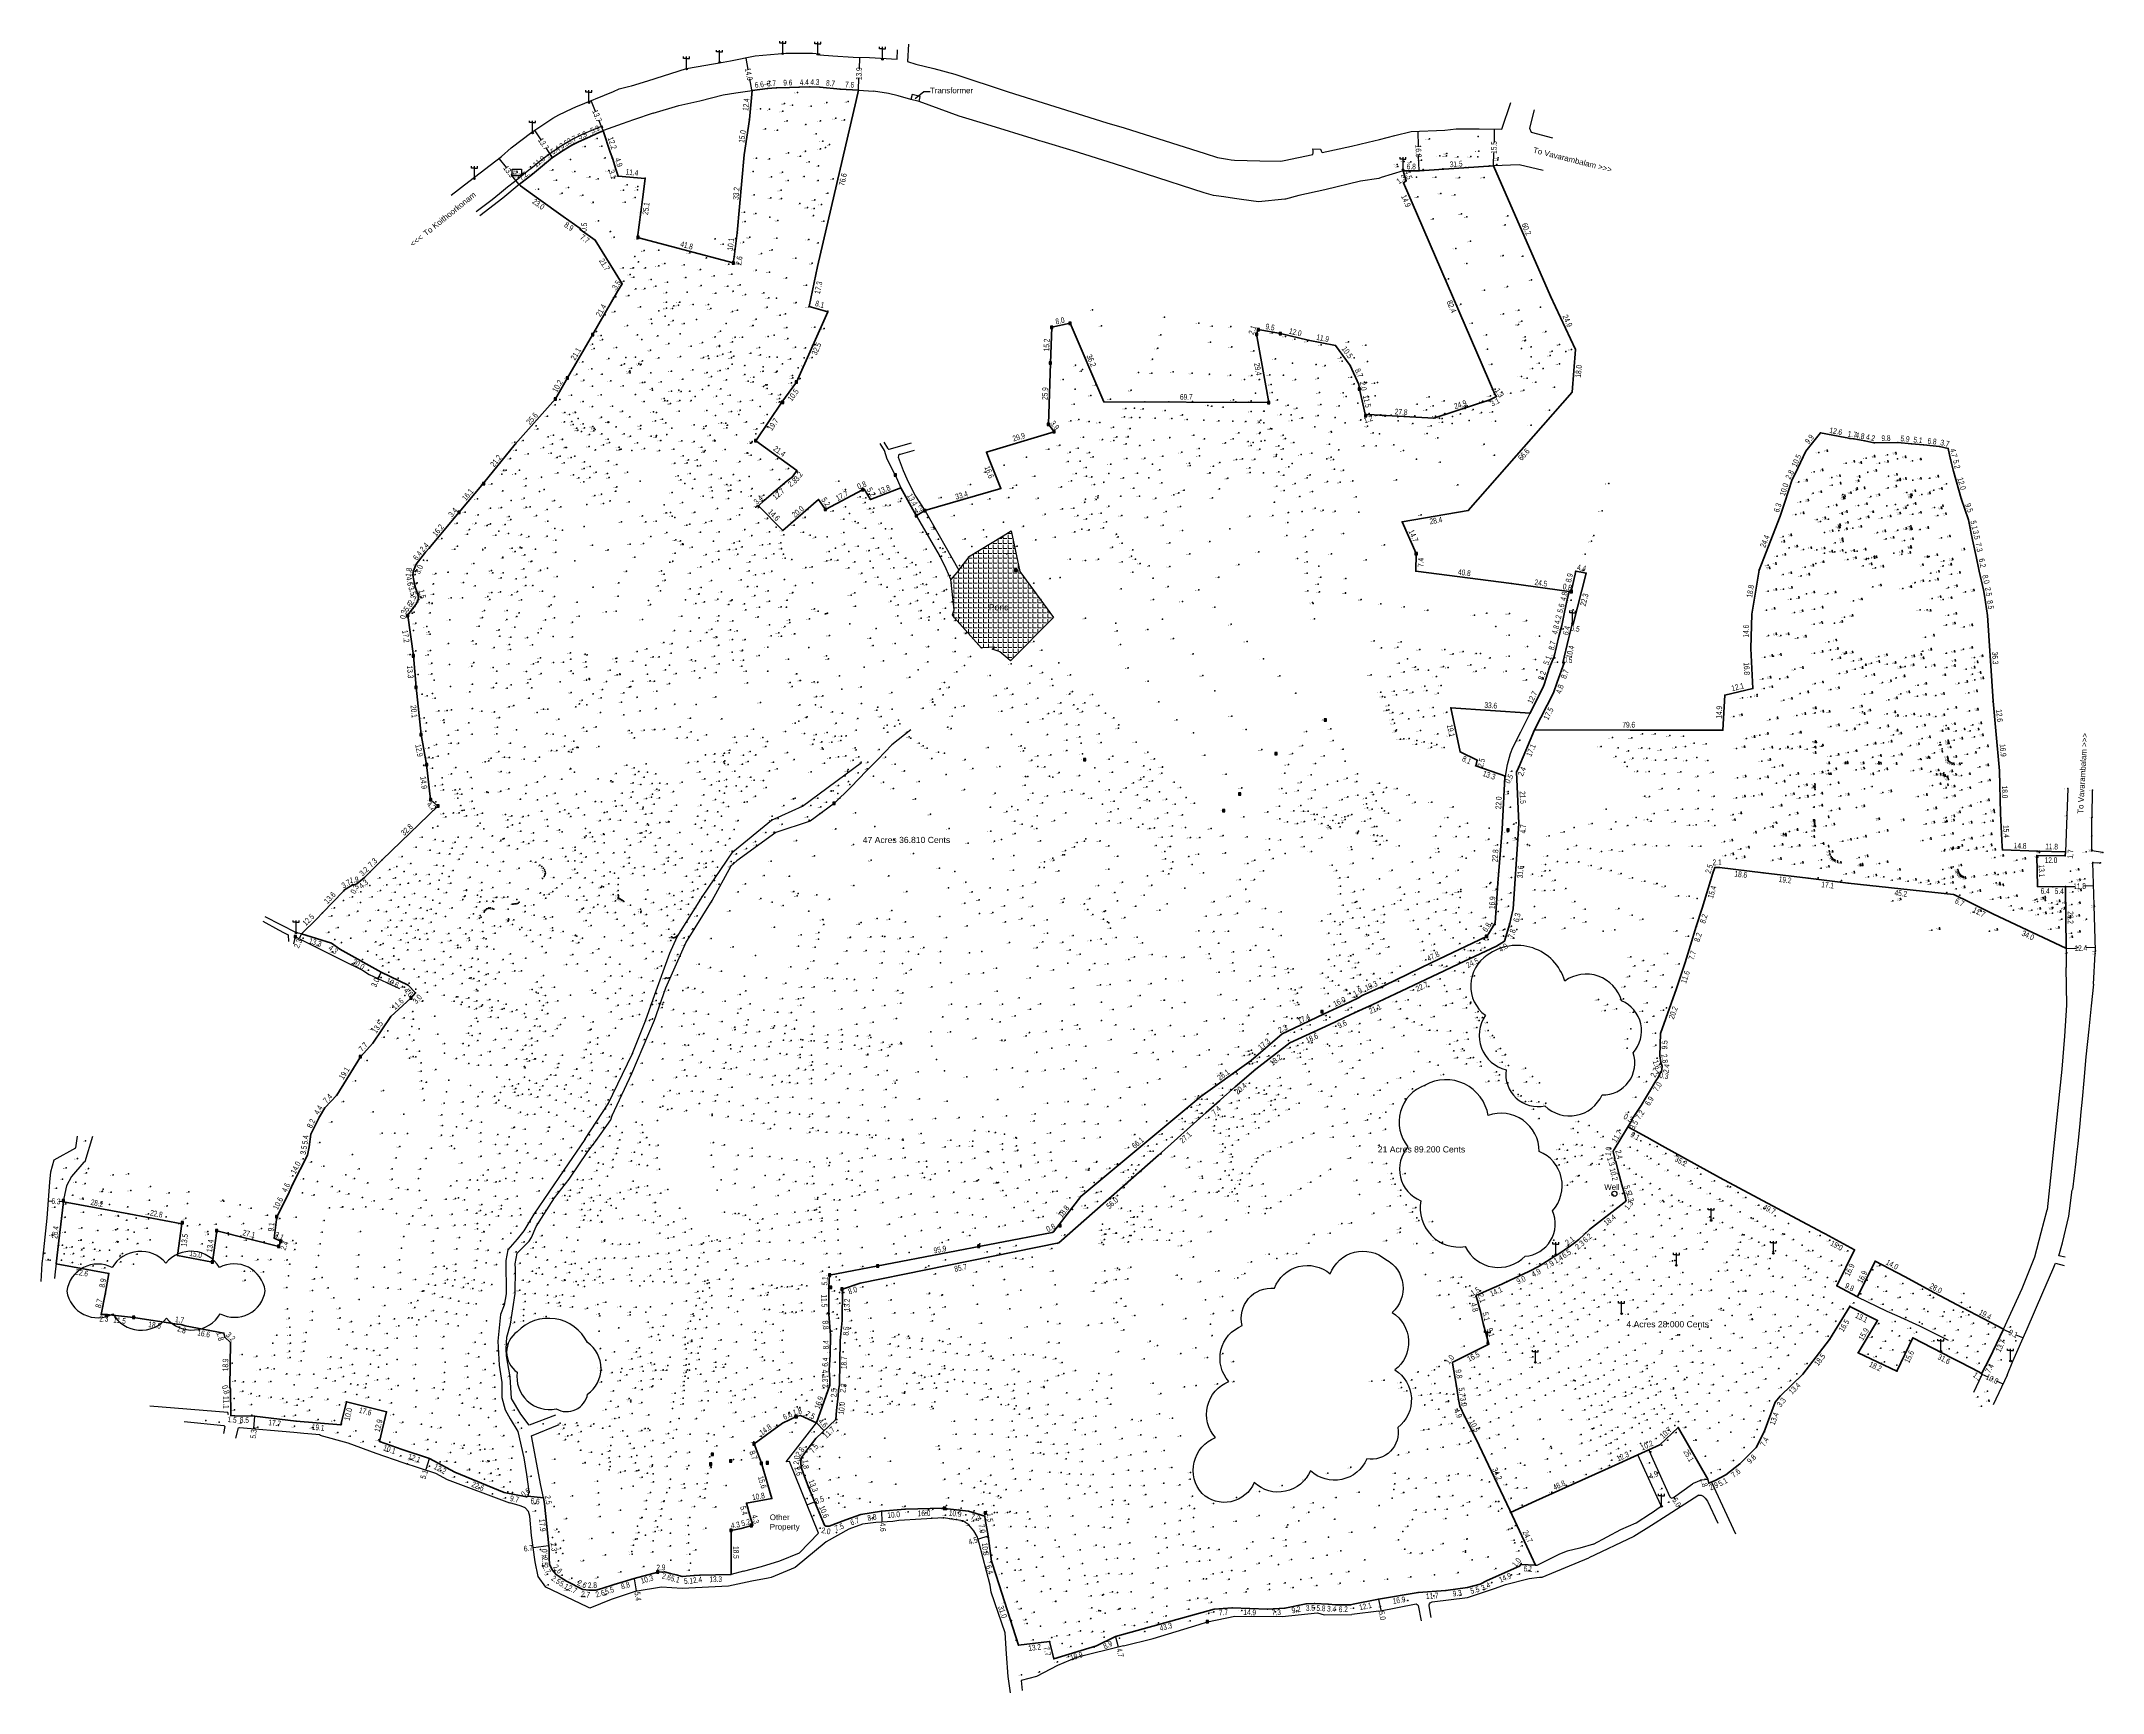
# Model space of a CAD drawing. Header units: millimetres. Extents: x 706139 to 707011, y 753722 to 954403.
# Drawn here: x 706139 to 707011, y 953705 to 954403 of the extents above; entities outside this region: 6.
import ezdxf
from ezdxf.enums import TextEntityAlignment as Align

# ---------------------------------------------------------------- set-up
doc = ezdxf.new("R2010")
doc.units = ezdxf.units.MM
doc.linetypes.add('ACAD_ISO02W100', pattern=[15, 12, -3])
doc.linetypes.add('SOLID_LINE', pattern=[0])
doc.layers.add('BD', color=1, linetype='Continuous', lineweight=40)
doc.layers.add('BD SYMBOL', color=7, linetype='Continuous', lineweight=30)
for name, color, linetype in [('dim', 7, 'Continuous'), ('DR', 4, 'ACAD_ISO02W100'), ('EP SYMBOL', 7, 'Continuous'), ('Height', 7, 'Continuous'), ('POND', 150, 'Continuous'), ('RD', 5, 'Continuous'), ('SY SYMBOL', 7, 'Continuous'), ('TF', 7, 'Continuous'), ('WELL', 6, 'Continuous')]:
    doc.layers.add(name, color=color, linetype=linetype)
doc.styles.add('DIM', font='ARIALN.TTF', dxfattribs={"width": 0.8, "height": 2.4})
doc.styles.add('ROMANS', font='arial.ttf', dxfattribs={"height": 2.4})
doc.styles.get("Standard").update_dxf_attribs({"font": 'arial.ttf'})
doc.dimstyles.get("Standard").update_dxf_attribs({"dimtxt": 0.18, "dimasz": 0.18, "dimexe": 0.18, "dimexo": 0.0625, "dimgap": 0.09, "dimtad": 0, "dimtih": 1, "dimtoh": 1, "dimdec": 4, "dimzin": 0, "dimdsep": 46, "dimtxsty": 'Standard', "dimcen": 0.09, "dimadec": 0, "dimazin": 0, "dimtfac": 1, "dimtdec": 4, "dimtofl": 0, "dimtmove": 0, "dimatfit": 3, "dimfxl": 1, "dimtolj": 1, "dimtzin": 0, "dimarcsym": 0})

# ---------------------------------------------------------------- blocks, each defined once
blk = doc.blocks.new('BD')
at = {"linetype": 'ByBlock'}
for p, q in [((-0.04, 0.04), (0.04, -0.04)), ((-0.04, -0.03), (0.04, 0.03))]:
    blk.add_line(p, q, dxfattribs=at)
blk.add_circle((0, 0), 0.05)
blk.add_point((0, 0))
blk = doc.blocks.new('EP')
at = {"color": 6}
for p, q in [((-0.42, 1.48), (-0.42, 1.74)), ((0, 1.48), (-0.42, 1.48)), ((0, 1.48), (0, 1.74)), ((0, 0), (0, 1.48)), ((0, 1.48), (0.42, 1.48)), ((0.42, 1.48), (0.42, 1.74))]:
    blk.add_line(p, q, dxfattribs=at)
blk.add_circle((0, 0), 0.113, dxfattribs=at)
blk = doc.blocks.new('SYSTONE')
at = {"color": 6}
blk.add_polyline3d([(-0.26, 0, 0), (-0.26, -0.25, 0), (0.24, -0.25, 0), (0.24, 0.25, 0), (-0.26, 0.25, 0), (-0.26, 0, 0)], close=True, dxfattribs=at)
blk.add_point((0, 0), dxfattribs=at)
blk = doc.blocks.new('*D4')
at = {"layer": 'Defpoints', "color": 0, "transparency": 16777216}
for p in [(707594.83, 954316.78), (707590.23, 954310.89), (707595.95, 954315.33)]:
    blk.add_point(p, dxfattribs=at)
at = {"layer": 'dim', "color": 0, "transparency": 16777216, "insert": (707591.96, 954314.56), "char_height": 2.4, "attachment_point": 5, "rotation": 37.78412, "style": 'DIM'}
blk.add_mtext('\\A1;7.2', dxfattribs=at)
blk = doc.blocks.new('*D5')
at = {"layer": 'Defpoints', "color": 0, "transparency": 16777216}
for p in [(707602.92, 954324.12), (707604.38, 954322.37), (707595.95, 954315.33)]:
    blk.add_point(p, dxfattribs=at)
at = {"layer": 'dim', "color": 0, "transparency": 16777216, "insert": (707598.7, 954320.6), "char_height": 2.4, "attachment_point": 5, "rotation": 39.88642, "style": 'DIM'}
blk.add_mtext('\\A1;11.0', dxfattribs=at)
blk = doc.blocks.new('*D6')
at = {"layer": 'Defpoints', "color": 0, "transparency": 16777216}
for p in [(707607.79, 954326.95), (707608.87, 954325.27), (707604.38, 954322.37)]:
    blk.add_point(p, dxfattribs=at)
at = {"layer": 'dim', "color": 0, "transparency": 16777216, "insert": (707605.54, 954325.5), "char_height": 2.4, "attachment_point": 5, "rotation": 32.91212, "style": 'DIM'}
blk.add_mtext('\\A1;5.4', dxfattribs=at)
blk = doc.blocks.new('*D7')
at = {"layer": 'Defpoints', "color": 0, "transparency": 16777216}
for p in [(707608.87, 954325.27), (707610.76, 954328.82), (707611.83, 954327.09)]:
    blk.add_point(p, dxfattribs=at)
at = {"layer": 'dim', "color": 0, "transparency": 16777216, "insert": (707609.28, 954327.92), "char_height": 2.4, "attachment_point": 5, "rotation": 31.53383, "style": 'DIM'}
blk.add_mtext('\\A1;3.5', dxfattribs=at)
blk = doc.blocks.new('*D8')
at = {"layer": 'Defpoints', "color": 0, "transparency": 16777216}
for p in [(707611.83, 954327.09), (707614.17, 954330.66), (707615.13, 954328.77)]:
    blk.add_point(p, dxfattribs=at)
at = {"layer": 'dim', "color": 0, "transparency": 16777216, "insert": (707612.52, 954329.82), "char_height": 2.4, "attachment_point": 5, "rotation": 27.00673, "style": 'DIM'}
blk.add_mtext('\\A1;3.7', dxfattribs=at)
blk = doc.blocks.new('*D9')
at = {"layer": 'Defpoints', "color": 0, "transparency": 16777216}
for p in [(707615.13, 954328.77), (707619.63, 954333.01), (707620.45, 954331.27)]:
    blk.add_point(p, dxfattribs=at)
at = {"layer": 'dim', "color": 0, "transparency": 16777216, "insert": (707616.97, 954331.76), "char_height": 2.4, "attachment_point": 5, "rotation": 25.18191, "style": 'DIM'}
blk.add_mtext('\\A1;5.9', dxfattribs=at)
blk = doc.blocks.new('*D10')
at = {"layer": 'Defpoints', "color": 0, "transparency": 16777216}
for p in [(707625.05, 954335.37), (707620.45, 954331.27), (707625.82, 954333.6)]:
    blk.add_point(p, dxfattribs=at)
at = {"layer": 'dim', "color": 0, "transparency": 16777216, "insert": (707622.36, 954334.21), "char_height": 2.4, "attachment_point": 5, "rotation": 23.45342, "style": 'DIM'}
blk.add_mtext('\\A1;5.9', dxfattribs=at)
blk = doc.blocks.new('*D11')
at = {"layer": 'Defpoints', "color": 0, "transparency": 16777216}
for p in [(707625.82, 954333.6), (707629.7, 954322.01), (707631.61, 954322.65)]:
    blk.add_point(p, dxfattribs=at)
at = {"layer": 'dim', "color": 0, "transparency": 16777216, "insert": (707629.68, 954328.45), "char_height": 2.4, "attachment_point": 5, "rotation": 288.49074, "style": 'DIM'}
blk.add_mtext('\\A1;12.2', dxfattribs=at)
blk = doc.blocks.new('*D12')
at = {"layer": 'Defpoints', "color": 0, "transparency": 16777216}
for p in [(707629.7, 954322.01), (707631.12, 954317.35), (707633.11, 954317.96)]:
    blk.add_point(p, dxfattribs=at)
at = {"layer": 'dim', "color": 0, "transparency": 16777216, "insert": (707632.4, 954320.29), "char_height": 2.4, "attachment_point": 5, "rotation": 286.97206, "style": 'DIM'}
blk.add_mtext('\\A1;4.9', dxfattribs=at)
blk = doc.blocks.new('*D13')
at = {"layer": 'Defpoints', "color": 0, "transparency": 16777216}
for p in [(707631.12, 954317.35), (707630.31, 954313.79), (707632.15, 954314.43)]:
    blk.add_point(p, dxfattribs=at)
at = {"layer": 'dim', "color": 0, "transparency": 16777216, "insert": (707629.79, 954315.25), "char_height": 2.4, "attachment_point": 5, "rotation": 289.41847, "style": 'DIM'}
blk.add_mtext('\\A1;3.1', dxfattribs=at)
blk = doc.blocks.new('*D14')
at = {"layer": 'Defpoints', "color": 0, "transparency": 16777216}
for p in [(707632.15, 954314.43), (707643.54, 954313.45), (707643.72, 954315.57)]:
    blk.add_point(p, dxfattribs=at)
at = {"layer": 'dim', "color": 0, "transparency": 16777216, "insert": (707638.02, 954316.07), "char_height": 2.4, "attachment_point": 5, "rotation": 355.06738, "style": 'DIM'}
blk.add_mtext('\\A1;11.4', dxfattribs=at)
blk = doc.blocks.new('*D15')
at = {"layer": 'Defpoints', "color": 0, "transparency": 16777216}
for p in [(707643.54, 954313.45), (707640.38, 954288.57), (707642.33, 954288.32)]:
    blk.add_point(p, dxfattribs=at)
at = {"layer": 'dim', "color": 0, "transparency": 16777216, "insert": (707643.91, 954300.76), "char_height": 2.4, "attachment_point": 5, "rotation": 82.76419, "style": 'DIM'}
blk.add_mtext('\\A1;25.1', dxfattribs=at)
blk = doc.blocks.new('*D16')
at = {"layer": 'Defpoints', "color": 0, "transparency": 16777216}
for p in [(707640.38, 954288.57), (707680.81, 954277.82), (707681.35, 954279.82)]:
    blk.add_point(p, dxfattribs=at)
at = {"layer": 'dim', "color": 0, "transparency": 16777216, "insert": (707661.13, 954285.2), "char_height": 2.4, "attachment_point": 5, "rotation": 345.10625, "style": 'DIM'}
blk.add_mtext('\\A1;41.8', dxfattribs=at)
blk = doc.blocks.new('*D17')
at = {"layer": 'Defpoints', "color": 0, "transparency": 16777216}
for p in [(707680.81, 954277.82), (707681.23, 954280.4), (707683.48, 954280.04)]:
    blk.add_point(p, dxfattribs=at)
at = {"layer": 'dim', "color": 0, "transparency": 16777216, "insert": (707683.27, 954278.74), "char_height": 2.4, "attachment_point": 5, "rotation": 80.81466, "style": 'DIM'}
blk.add_mtext('\\A1;2.6', dxfattribs=at)
blk = doc.blocks.new('*D18')
at = {"layer": 'Defpoints', "color": 0, "transparency": 16777216}
for p in [(707680.37, 954290.7), (707682.5, 954290.43), (707681.23, 954280.4)]:
    blk.add_point(p, dxfattribs=at)
at = {"layer": 'dim', "color": 0, "transparency": 16777216, "insert": (707679.73, 954285.69), "char_height": 2.4, "attachment_point": 5, "rotation": 82.81455, "style": 'DIM'}
blk.add_mtext('\\A1;10.1', dxfattribs=at)
blk = doc.blocks.new('*D19')
at = {"layer": 'Defpoints', "color": 0, "transparency": 16777216}
for p in [(707683.51, 954323.7), (707685.42, 954323.53), (707682.5, 954290.43)]:
    blk.add_point(p, dxfattribs=at)
at = {"layer": 'dim', "color": 0, "transparency": 16777216, "insert": (707682.04, 954307.15), "char_height": 2.4, "attachment_point": 5, "rotation": 84.94997, "style": 'DIM'}
blk.add_mtext('\\A1;33.2', dxfattribs=at)
blk = doc.blocks.new('*D20')
at = {"layer": 'Defpoints', "color": 0, "transparency": 16777216}
for p in [(707685.72, 954338.65), (707687.62, 954338.36), (707685.42, 954323.53)]:
    blk.add_point(p, dxfattribs=at)
at = {"layer": 'dim', "color": 0, "transparency": 16777216, "insert": (707684.62, 954331.23), "char_height": 2.4, "attachment_point": 5, "rotation": 81.56183, "style": 'DIM'}
blk.add_mtext('\\A1;15.0', dxfattribs=at)
blk = doc.blocks.new('*D21')
at = {"layer": 'Defpoints', "color": 0, "transparency": 16777216}
for p in [(707686.77, 954350.88), (707688.75, 954350.7), (707687.62, 954338.36)]:
    blk.add_point(p, dxfattribs=at)
at = {"layer": 'dim', "color": 0, "transparency": 16777216, "insert": (707686.2, 954344.71), "char_height": 2.4, "attachment_point": 5, "rotation": 84.75488, "style": 'DIM'}
blk.add_mtext('\\A1;12.4', dxfattribs=at)
blk = doc.blocks.new('*D22')
at = {"layer": 'Defpoints', "color": 0, "transparency": 16777216}
for p in [(707695.06, 954353.51), (707695.31, 954351.47), (707688.75, 954350.7)]:
    blk.add_point(p, dxfattribs=at)
at = {"layer": 'dim', "color": 0, "transparency": 16777216, "insert": (707691.79, 954353.12), "char_height": 2.4, "attachment_point": 5, "rotation": 6.77173, "style": 'DIM'}
blk.add_mtext('\\A1;6.6', dxfattribs=at)
blk = doc.blocks.new('*D23')
at = {"layer": 'Defpoints', "color": 0, "transparency": 16777216}
for p in [(707695.31, 954351.47), (707698.81, 954353.84), (707698.98, 954351.79)]:
    blk.add_point(p, dxfattribs=at)
at = {"layer": 'dim', "color": 0, "transparency": 16777216, "insert": (707696.97, 954353.68), "char_height": 2.4, "attachment_point": 5, "rotation": 4.98924, "style": 'DIM'}
blk.add_mtext('\\A1;3.7', dxfattribs=at)
blk = doc.blocks.new('*D24')
at = {"layer": 'Defpoints', "color": 0, "transparency": 16777216}
for p in [(707699.11, 954351.81), (707708.64, 954354.09), (707708.68, 954352.02)]:
    blk.add_point(p, dxfattribs=at)
at = {"layer": 'dim', "color": 0, "transparency": 16777216, "insert": (707703.85, 954353.98), "char_height": 2.4, "attachment_point": 5, "rotation": 1.23339, "style": 'DIM'}
blk.add_mtext('\\A1;9.6', dxfattribs=at)
blk = doc.blocks.new('*D25')
at = {"layer": 'Defpoints', "color": 0, "transparency": 16777216}
for p in [(707708.68, 954352.02), (707713.03, 954354.25), (707713.12, 954352.21)]:
    blk.add_point(p, dxfattribs=at)
at = {"layer": 'dim', "color": 0, "transparency": 16777216, "insert": (707710.81, 954354.15), "char_height": 2.4, "attachment_point": 5, "rotation": 2.50131, "style": 'DIM'}
blk.add_mtext('\\A1;4.4', dxfattribs=at)
blk = doc.blocks.new('*D26')
at = {"layer": 'Defpoints', "color": 0, "transparency": 16777216}
for p in [(707713.12, 954352.21), (707717.41, 954352.09), (707717.47, 954354.14)]:
    blk.add_point(p, dxfattribs=at)
at = {"layer": 'dim', "color": 0, "transparency": 16777216, "insert": (707715.32, 954354.2), "char_height": 2.4, "attachment_point": 5, "rotation": 358.37067, "style": 'DIM'}
blk.add_mtext('\\A1;4.3', dxfattribs=at)
blk = doc.blocks.new('*D27')
at = {"layer": 'Defpoints', "color": 0, "transparency": 16777216}
for p in [(707717.41, 954352.09), (707726.25, 954353.33), (707726.05, 954351.28)]:
    blk.add_point(p, dxfattribs=at)
at = {"layer": 'dim', "color": 0, "transparency": 16777216, "insert": (707721.92, 954353.73), "char_height": 2.4, "attachment_point": 5, "rotation": 354.6335, "style": 'DIM'}
blk.add_mtext('\\A1;8.7', dxfattribs=at)
blk = doc.blocks.new('*D28')
at = {"layer": 'Defpoints', "color": 0, "transparency": 16777216}
for p in [(707733.8, 954352.89), (707726.05, 954351.28), (707733.68, 954350.84)]:
    blk.add_point(p, dxfattribs=at)
at = {"layer": 'dim', "color": 0, "transparency": 16777216, "insert": (707729.99, 954353.11), "char_height": 2.4, "attachment_point": 5, "rotation": 356.69209, "style": 'DIM'}
blk.add_mtext('\\A1;7.6', dxfattribs=at)
blk = doc.blocks.new('*D29')
at = {"layer": 'Defpoints', "color": 0, "transparency": 16777216}
for p in [(707733.68, 954350.84), (707716.42, 954276.24), (707718.51, 954275.75)]:
    blk.add_point(p, dxfattribs=at)
at = {"layer": 'dim', "color": 0, "transparency": 16777216, "insert": (707727.14, 954313.05), "char_height": 2.4, "attachment_point": 5, "rotation": 76.96741, "style": 'DIM'}
blk.add_mtext('\\A1;76.6', dxfattribs=at)
blk = doc.blocks.new('*D30')
at = {"layer": 'Defpoints', "color": 0, "transparency": 16777216}
for p in [(707716.42, 954276.24), (707712.9, 954259.33), (707715.03, 954258.89)]:
    blk.add_point(p, dxfattribs=at)
at = {"layer": 'dim', "color": 0, "transparency": 16777216, "insert": (707716.79, 954267.34), "char_height": 2.4, "attachment_point": 5, "rotation": 78.24565, "style": 'DIM'}
blk.add_mtext('\\A1;17.3', dxfattribs=at)
blk = doc.blocks.new('*D31')
at = {"layer": 'Defpoints', "color": 0, "transparency": 16777216}
for p in [(707712.9, 954259.33), (707720.72, 954257.16), (707721.29, 954259.21)]:
    blk.add_point(p, dxfattribs=at)
at = {"layer": 'dim', "color": 0, "transparency": 16777216, "insert": (707717.38, 954260.3), "char_height": 2.4, "attachment_point": 5, "rotation": 344.51142, "style": 'DIM'}
blk.add_mtext('\\A1;8.1', dxfattribs=at)
blk = doc.blocks.new('*D32')
at = {"layer": 'Defpoints', "color": 0, "transparency": 16777216}
for p in [(707720.72, 954257.16), (707707.54, 954227.46), (707709.4, 954226.64)]:
    blk.add_point(p, dxfattribs=at)
at = {"layer": 'dim', "color": 0, "transparency": 16777216, "insert": (707715.99, 954241.49), "char_height": 2.4, "attachment_point": 5, "rotation": 66.07851, "style": 'DIM'}
blk.add_mtext('\\A1;32.5', dxfattribs=at)
blk = doc.blocks.new('*D33')
at = {"layer": 'Defpoints', "color": 0, "transparency": 16777216}
for p in [(707707.54, 954227.46), (707701.33, 954218.94), (707703.02, 954217.71)]:
    blk.add_point(p, dxfattribs=at)
at = {"layer": 'dim', "color": 0, "transparency": 16777216, "insert": (707706.13, 954221.97), "char_height": 2.4, "attachment_point": 5, "rotation": 53.90912, "style": 'DIM'}
blk.add_mtext('\\A1;10.5', dxfattribs=at)
blk = doc.blocks.new('*D34')
at = {"layer": 'Defpoints', "color": 0, "transparency": 16777216}
for p in [(707701.33, 954218.94), (707690.3, 954202.61), (707692.11, 954201.39)]:
    blk.add_point(p, dxfattribs=at)
at = {"layer": 'dim', "color": 0, "transparency": 16777216, "insert": (707697.63, 954209.55), "char_height": 2.4, "attachment_point": 5, "rotation": 55.95595, "style": 'DIM'}
blk.add_mtext('\\A1;19.7', dxfattribs=at)
blk = doc.blocks.new('*D35')
at = {"layer": 'Defpoints', "color": 0, "transparency": 16777216}
for p in [(707690.3, 954202.61), (707707.63, 954190.01), (707709, 954191.89)]:
    blk.add_point(p, dxfattribs=at)
at = {"layer": 'dim', "color": 0, "transparency": 16777216, "insert": (707700.33, 954198.19), "char_height": 2.4, "attachment_point": 5, "rotation": 323.99327, "style": 'DIM'}
blk.add_mtext('\\A1;21.4', dxfattribs=at)
blk = doc.blocks.new('*D36')
at = {"layer": 'Defpoints', "color": 0, "transparency": 16777216}
for p in [(707705.81, 954187.44), (707707.39, 954186.32), (707707.63, 954190.01)]:
    blk.add_point(p, dxfattribs=at)
at = {"layer": 'dim', "color": 0, "transparency": 16777216, "insert": (707708.3, 954187.6), "char_height": 2.4, "attachment_point": 5, "rotation": 54.65235, "style": 'DIM'}
blk.add_mtext('\\A1;3.2', dxfattribs=at)
blk = doc.blocks.new('*D37')
at = {"layer": 'Defpoints', "color": 0, "transparency": 16777216}
for p in [(707705.81, 954187.44), (707703.57, 954185.71), (707704.75, 954184.19)]:
    blk.add_point(p, dxfattribs=at)
at = {"layer": 'dim', "color": 0, "transparency": 16777216, "insert": (707705.87, 954185.05), "char_height": 2.4, "attachment_point": 5, "rotation": 37.84298, "style": 'DIM'}
blk.add_mtext('\\A1;2.8', dxfattribs=at)
blk = doc.blocks.new('*D38')
at = {"layer": 'Defpoints', "color": 0, "transparency": 16777216}
for p in [(707693.93, 954177.41), (707703.57, 954185.71), (707695.14, 954176)]:
    blk.add_point(p, dxfattribs=at)
at = {"layer": 'dim', "color": 0, "transparency": 16777216, "insert": (707699.96, 954180.15), "char_height": 2.4, "attachment_point": 5, "rotation": 40.68925, "style": 'DIM'}
blk.add_mtext('\\A1;12.7', dxfattribs=at)
blk = doc.blocks.new('*D39')
at = {"layer": 'Defpoints', "color": 0, "transparency": 16777216}
for p in [(707693.93, 954177.41), (707690.16, 954176.49), (707691.51, 954175.09)]:
    blk.add_point(p, dxfattribs=at)
at = {"layer": 'dim', "color": 0, "transparency": 16777216, "insert": (707691.38, 954177.65), "char_height": 2.4, "attachment_point": 5, "rotation": 43.79164, "style": 'DIM'}
blk.add_mtext('\\A1;3.4', dxfattribs=at)
blk = doc.blocks.new('*D40')
at = {"layer": 'Defpoints', "color": 0, "transparency": 16777216}
for p in [(707691.51, 954175.09), (707701.76, 954164.75), (707703.13, 954166.1)]:
    blk.add_point(p, dxfattribs=at)
at = {"layer": 'dim', "color": 0, "transparency": 16777216, "insert": (707698, 954171.27), "char_height": 2.4, "attachment_point": 5, "rotation": 314.76839, "style": 'DIM'}
blk.add_mtext('\\A1;14.6', dxfattribs=at)
blk = doc.blocks.new('*D41')
at = {"layer": 'Defpoints', "color": 0, "transparency": 16777216}
for p in [(707715.68, 954179.19), (707716.89, 954177.78), (707701.76, 954164.75)]:
    blk.add_point(p, dxfattribs=at)
at = {"layer": 'dim', "color": 0, "transparency": 16777216, "insert": (707708.12, 954172.67), "char_height": 2.4, "attachment_point": 5, "rotation": 40.73662, "style": 'DIM'}
blk.add_mtext('\\A1;20.0', dxfattribs=at)
blk = doc.blocks.new('*D42')
at = {"layer": 'Defpoints', "color": 0, "transparency": 16777216}
for p in [(707716.89, 954177.78), (707719.84, 954173.55), (707721.43, 954174.65)]:
    blk.add_point(p, dxfattribs=at)
at = {"layer": 'dim', "color": 0, "transparency": 16777216, "insert": (707719.96, 954176.77), "char_height": 2.4, "attachment_point": 5, "rotation": 304.78344, "style": 'DIM'}
blk.add_mtext('\\A1;5.2', dxfattribs=at)
blk = doc.blocks.new('*D43')
at = {"layer": 'Defpoints', "color": 0, "transparency": 16777216}
for p in [(707734.56, 954183.59), (707735.47, 954181.9), (707719.84, 954173.55)]:
    blk.add_point(p, dxfattribs=at)
at = {"layer": 'dim', "color": 0, "transparency": 16777216, "insert": (707726.75, 954179.41), "char_height": 2.4, "attachment_point": 5, "rotation": 28.12265, "style": 'DIM'}
blk.add_mtext('\\A1;17.7', dxfattribs=at)
blk = doc.blocks.new('*D44')
at = {"layer": 'Defpoints', "color": 0, "transparency": 16777216}
for p in [(707735.47, 954181.9), (707735.49, 954183.97), (707736.18, 954182.18)]:
    blk.add_point(p, dxfattribs=at)
at = {"layer": 'dim', "color": 0, "transparency": 16777216, "insert": (707735.13, 954183.83), "char_height": 2.4, "attachment_point": 5, "rotation": 21.23295, "style": 'DIM'}
blk.add_mtext('\\A1;0.8', dxfattribs=at)
blk = doc.blocks.new('*D45')
at = {"layer": 'Defpoints', "color": 0, "transparency": 16777216}
for p in [(707736.18, 954182.18), (707738.84, 954177.74), (707740.47, 954178.72)]:
    blk.add_point(p, dxfattribs=at)
at = {"layer": 'dim', "color": 0, "transparency": 16777216, "insert": (707739.14, 954180.94), "char_height": 2.4, "attachment_point": 5, "rotation": 300.9108, "style": 'DIM'}
blk.add_mtext('\\A1;5.2', dxfattribs=at)
blk = doc.blocks.new('*D46')
at = {"layer": 'Defpoints', "color": 0, "transparency": 16777216}
for p in [(707738.84, 954177.74), (707751, 954184.54), (707751.69, 954182.77)]:
    blk.add_point(p, dxfattribs=at)
at = {"layer": 'dim', "color": 0, "transparency": 16777216, "insert": (707744.57, 954182.03), "char_height": 2.4, "attachment_point": 5, "rotation": 21.34635, "style": 'DIM'}
blk.add_mtext('\\A1;13.8', dxfattribs=at)
blk = doc.blocks.new('*D47')
at = {"layer": 'Defpoints', "color": 0, "transparency": 16777216}
for p in [(707751.69, 954182.77), (707758.16, 954170.99), (707759.72, 954171.84)]:
    blk.add_point(p, dxfattribs=at)
at = {"layer": 'dim', "color": 0, "transparency": 16777216, "insert": (707756.49, 954177.73), "char_height": 2.4, "attachment_point": 5, "rotation": 298.77426, "style": 'DIM'}
blk.add_mtext('\\A1;13.4', dxfattribs=at)
blk = doc.blocks.new('*D48')
at = {"layer": 'Defpoints', "color": 0, "transparency": 16777216}
for p in [(707758.15, 954170.96), (707760.88, 954174.68), (707761.8, 954173.09)]:
    blk.add_point(p, dxfattribs=at)
at = {"layer": 'dim', "color": 0, "transparency": 16777216, "insert": (707759.05, 954173.62), "char_height": 2.4, "attachment_point": 5, "rotation": 30.27107, "style": 'DIM'}
blk.add_mtext('\\A1;4.2', dxfattribs=at)
blk = doc.blocks.new('*D49')
at = {"layer": 'Defpoints', "color": 0, "transparency": 16777216}
for p in [(707793.32, 954184.27), (707793.86, 954182.41), (707761.8, 954173.09)]:
    blk.add_point(p, dxfattribs=at)
at = {"layer": 'dim', "color": 0, "transparency": 16777216, "insert": (707777.29, 954179.61), "char_height": 2.4, "attachment_point": 5, "rotation": 16.20473, "style": 'DIM'}
blk.add_mtext('\\A1;33.4', dxfattribs=at)
blk = doc.blocks.new('*D50')
at = {"layer": 'Defpoints', "color": 0, "transparency": 16777216}
for p in [(707785.97, 954197.1), (707787.83, 954197.83), (707793.86, 954182.41)]:
    blk.add_point(p, dxfattribs=at)
at = {"layer": 'dim', "color": 0, "transparency": 16777216, "insert": (707788.99, 954189.39), "char_height": 2.4, "attachment_point": 5, "rotation": 291.37286, "style": 'DIM'}
blk.add_mtext('\\A1;16.6', dxfattribs=at)
blk = doc.blocks.new('*D51')
at = {"layer": 'Defpoints', "color": 0, "transparency": 16777216}
for p in [(707815.83, 954208.5), (707816.45, 954206.46), (707787.83, 954197.83)]:
    blk.add_point(p, dxfattribs=at)
at = {"layer": 'dim', "color": 0, "transparency": 16777216, "insert": (707801.52, 954204.19), "char_height": 2.4, "attachment_point": 5, "rotation": 16.76846, "style": 'DIM'}
blk.add_mtext('\\A1;29.9', dxfattribs=at)
blk = doc.blocks.new('*D52')
at = {"layer": 'Defpoints', "color": 0, "transparency": 16777216}
for p in [(707814.03, 954209.57), (707815.53, 954210.73), (707816.45, 954206.46)]:
    blk.add_point(p, dxfattribs=at)
at = {"layer": 'dim', "color": 0, "transparency": 16777216, "insert": (707816.73, 954209.17), "char_height": 2.4, "attachment_point": 5, "rotation": 307.76162, "style": 'DIM'}
blk.add_mtext('\\A1;3.9', dxfattribs=at)
blk = doc.blocks.new('*D53')
at = {"layer": 'Defpoints', "color": 0, "transparency": 16777216}
for p in [(707812.98, 954235.53), (707814.87, 954235.47), (707814.03, 954209.57)]:
    blk.add_point(p, dxfattribs=at)
at = {"layer": 'dim', "color": 0, "transparency": 16777216, "insert": (707812.56, 954222.58), "char_height": 2.4, "attachment_point": 5, "rotation": 88.15104, "style": 'DIM'}
blk.add_mtext('\\A1;25.9', dxfattribs=at)
blk = doc.blocks.new('*D54')
at = {"layer": 'Defpoints', "color": 0, "transparency": 16777216}
for p in [(707813.54, 954250.69), (707815.44, 954250.62), (707814.87, 954235.47)]:
    blk.add_point(p, dxfattribs=at)
at = {"layer": 'dim', "color": 0, "transparency": 16777216, "insert": (707813.25, 954243.12), "char_height": 2.4, "attachment_point": 5, "rotation": 87.81847, "style": 'DIM'}
blk.add_mtext('\\A1;15.2', dxfattribs=at)
blk = doc.blocks.new('*D55')
at = {"layer": 'Defpoints', "color": 0, "transparency": 16777216}
for p in [(707815.44, 954250.62), (707822.82, 954254.2), (707823.23, 954252.32)]:
    blk.add_point(p, dxfattribs=at)
at = {"layer": 'dim', "color": 0, "transparency": 16777216, "insert": (707818.93, 954253.35), "char_height": 2.4, "attachment_point": 5, "rotation": 12.32526, "style": 'DIM'}
blk.add_mtext('\\A1;8.0', dxfattribs=at)
blk = doc.blocks.new('*D56')
at = {"layer": 'Defpoints', "color": 0, "transparency": 16777216}
for p in [(707823.23, 954252.32), (707837.5, 954219.1), (707839.31, 954219.87)]:
    blk.add_point(p, dxfattribs=at)
at = {"layer": 'dim', "color": 0, "transparency": 16777216, "insert": (707832.18, 954236.49), "char_height": 2.4, "attachment_point": 5, "rotation": 293.24249, "style": 'DIM'}
blk.add_mtext('\\A1;36.2', dxfattribs=at)
blk = doc.blocks.new('*D57')
at = {"layer": 'Defpoints', "color": 0, "transparency": 16777216}
for p in [(707907.16, 954220.99), (707837.5, 954219.1), (707907.15, 954218.78)]:
    blk.add_point(p, dxfattribs=at)
at = {"layer": 'dim', "color": 0, "transparency": 16777216, "insert": (707872.33, 954221.15), "char_height": 2.4, "attachment_point": 5, "rotation": 359.74006, "style": 'DIM'}
blk.add_mtext('\\A1;69.7', dxfattribs=at)
blk = doc.blocks.new('*D58')
at = {"layer": 'Defpoints', "color": 0, "transparency": 16777216}
for p in [(707900.02, 954247.33), (707902.02, 954247.68), (707907.15, 954218.78)]:
    blk.add_point(p, dxfattribs=at)
at = {"layer": 'dim', "color": 0, "transparency": 16777216, "insert": (707902.59, 954232.88), "char_height": 2.4, "attachment_point": 5, "rotation": 280.06949, "style": 'DIM'}
blk.add_mtext('\\A1;29.4', dxfattribs=at)
blk = doc.blocks.new('*D59')
at = {"layer": 'Defpoints', "color": 0, "transparency": 16777216}
for p in [(707900.6, 954250.41), (707902.02, 954247.68), (707902.74, 954249.62)]:
    blk.add_point(p, dxfattribs=at)
at = {"layer": 'dim', "color": 0, "transparency": 16777216, "insert": (707900.24, 954249.44), "char_height": 2.4, "attachment_point": 5, "rotation": 69.67686, "style": 'DIM'}
blk.add_mtext('\\A1;2.1', dxfattribs=at)
blk = doc.blocks.new('*D60')
at = {"layer": 'Defpoints', "color": 0, "transparency": 16777216}
for p in [(707902.74, 954249.62), (707912.13, 954247.93), (707912.47, 954249.82)]:
    blk.add_point(p, dxfattribs=at)
at = {"layer": 'dim', "color": 0, "transparency": 16777216, "insert": (707907.77, 954250.67), "char_height": 2.4, "attachment_point": 5, "rotation": 349.79508, "style": 'DIM'}
blk.add_mtext('\\A1;9.5', dxfattribs=at)
blk = doc.blocks.new('*D61')
at = {"layer": 'Defpoints', "color": 0, "transparency": 16777216}
for p in [(707912.13, 954247.93), (707924.24, 954247.09), (707923.78, 954245.16)]:
    blk.add_point(p, dxfattribs=at)
at = {"layer": 'dim', "color": 0, "transparency": 16777216, "insert": (707918.41, 954248.48), "char_height": 2.4, "attachment_point": 5, "rotation": 346.62611, "style": 'DIM'}
blk.add_mtext('\\A1;12.0', dxfattribs=at)
blk = doc.blocks.new('*D62')
at = {"layer": 'Defpoints', "color": 0, "transparency": 16777216}
for p in [(707923.78, 954245.16), (707935.44, 954242.89), (707935.82, 954244.84)]:
    blk.add_point(p, dxfattribs=at)
at = {"layer": 'dim', "color": 0, "transparency": 16777216, "insert": (707929.99, 954245.98), "char_height": 2.4, "attachment_point": 5, "rotation": 348.98331, "style": 'DIM'}
blk.add_mtext('\\A1;11.9', dxfattribs=at)
blk = doc.blocks.new('*D63')
at = {"layer": 'Defpoints', "color": 0, "transparency": 16777216}
for p in [(707935.44, 954242.89), (707941.65, 954234.39), (707943.51, 954235.74)]:
    blk.add_point(p, dxfattribs=at)
at = {"layer": 'dim', "color": 0, "transparency": 16777216, "insert": (707940.4, 954240), "char_height": 2.4, "attachment_point": 5, "rotation": 306.1298, "style": 'DIM'}
blk.add_mtext('\\A1;10.5', dxfattribs=at)
blk = doc.blocks.new('*D64')
at = {"layer": 'Defpoints', "color": 0, "transparency": 16777216}
for p in [(707941.65, 954234.39), (707945.2, 954226.42), (707947.1, 954227.27)]:
    blk.add_point(p, dxfattribs=at)
at = {"layer": 'dim', "color": 0, "transparency": 16777216, "insert": (707945.33, 954231.25), "char_height": 2.4, "attachment_point": 5, "rotation": 294.02383, "style": 'DIM'}
blk.add_mtext('\\A1;8.7', dxfattribs=at)
blk = doc.blocks.new('*D65')
at = {"layer": 'Defpoints', "color": 0, "transparency": 16777216}
for p in [(707945.2, 954226.42), (707945.5, 954224.48), (707947.29, 954224.76)]:
    blk.add_point(p, dxfattribs=at)
at = {"layer": 'dim', "color": 0, "transparency": 16777216, "insert": (707947.14, 954225.73), "char_height": 2.4, "attachment_point": 5, "rotation": 278.83283, "style": 'DIM'}
blk.add_mtext('\\A1;2.0', dxfattribs=at)
blk = doc.blocks.new('*D66')
at = {"layer": 'Defpoints', "color": 0, "transparency": 16777216}
for p in [(707945.5, 954224.48), (707948.08, 954213.3), (707949.98, 954213.74)]:
    blk.add_point(p, dxfattribs=at)
at = {"layer": 'dim', "color": 0, "transparency": 16777216, "insert": (707948.69, 954219.33), "char_height": 2.4, "attachment_point": 5, "rotation": 282.96206, "style": 'DIM'}
blk.add_mtext('\\A1;11.5', dxfattribs=at)
blk = doc.blocks.new('*D67')
at = {"layer": 'Defpoints', "color": 0, "transparency": 16777216}
for p in [(707948.08, 954213.3), (707949.2, 954213.67), (707949.77, 954211.93)]:
    blk.add_point(p, dxfattribs=at)
at = {"layer": 'dim', "color": 0, "transparency": 16777216, "insert": (707949.21, 954211.74), "char_height": 2.4, "attachment_point": 5, "rotation": 18.09846, "style": 'DIM'}
blk.add_mtext('\\A1;1.2', dxfattribs=at)
blk = doc.blocks.new('*D68')
at = {"layer": 'Defpoints', "color": 0, "transparency": 16777216}
for p in [(707949.2, 954213.67), (707976.93, 954212.2), (707977.03, 954214.09)]:
    blk.add_point(p, dxfattribs=at)
at = {"layer": 'dim', "color": 0, "transparency": 16777216, "insert": (707963.17, 954214.83), "char_height": 2.4, "attachment_point": 5, "rotation": 356.96552, "style": 'DIM'}
blk.add_mtext('\\A1;27.8', dxfattribs=at)
blk = doc.blocks.new('*D69')
at = {"layer": 'Defpoints', "color": 0, "transparency": 16777216}
for p in [(708000.02, 954221.78), (707976.93, 954212.2), (708000.64, 954219.87)]:
    blk.add_point(p, dxfattribs=at)
at = {"layer": 'dim', "color": 0, "transparency": 16777216, "insert": (707988.17, 954217.94), "char_height": 2.4, "attachment_point": 5, "rotation": 17.93982, "style": 'DIM'}
blk.add_mtext('\\A1;24.9', dxfattribs=at)
blk = doc.blocks.new('*D70')
at = {"layer": 'Defpoints', "color": 0, "transparency": 16777216}
for p in [(708003.41, 954221.28), (708000.64, 954219.87), (708004.23, 954219.67)]:
    blk.add_point(p, dxfattribs=at)
at = {"layer": 'dim', "color": 0, "transparency": 16777216, "insert": (708002.84, 954218.97), "char_height": 2.4, "attachment_point": 5, "rotation": 27.01073, "style": 'DIM'}
blk.add_mtext('\\A1;3.1', dxfattribs=at)
blk = doc.blocks.new('*D71')
at = {"layer": 'Defpoints', "color": 0, "transparency": 16777216}
for p in [(708002.7, 954222.33), (708003.41, 954221.28), (708004.31, 954223.42)]:
    blk.add_point(p, dxfattribs=at)
at = {"layer": 'dim', "color": 0, "transparency": 16777216, "insert": (708004.67, 954222.9), "char_height": 2.4, "attachment_point": 5, "rotation": 304.01654, "style": 'DIM'}
blk.add_mtext('\\A1;1.3', dxfattribs=at)
blk = doc.blocks.new('*D72')
at = {"layer": 'Defpoints', "color": 0, "transparency": 16777216}
for p in [(707968.15, 954297.16), (707970.09, 954298), (708002.7, 954222.33)]:
    blk.add_point(p, dxfattribs=at)
at = {"layer": 'dim', "color": 0, "transparency": 16777216, "insert": (707984.45, 954259.33), "char_height": 2.4, "attachment_point": 5, "rotation": 293.31127, "style": 'DIM'}
blk.add_mtext('\\A1;82.4', dxfattribs=at)
blk = doc.blocks.new('*D73')
at = {"layer": 'Defpoints', "color": 0, "transparency": 16777216}
for p in [(707962.22, 954310.8), (707964.17, 954311.65), (707970.09, 954298)]:
    blk.add_point(p, dxfattribs=at)
at = {"layer": 'dim', "color": 0, "transparency": 16777216, "insert": (707965.18, 954303.98), "char_height": 2.4, "attachment_point": 5, "rotation": 293.44176, "style": 'DIM'}
blk.add_mtext('\\A1;14.9', dxfattribs=at)
blk = doc.blocks.new('*D74')
at = {"layer": 'Defpoints', "color": 0, "transparency": 16777216}
for p in [(707964.13, 954313.87), (707964.17, 954311.65), (707965.2, 954312.42)]:
    blk.add_point(p, dxfattribs=at)
at = {"layer": 'dim', "color": 0, "transparency": 16777216, "insert": (707963.1, 954313.1), "char_height": 2.4, "attachment_point": 5, "rotation": 36.59272, "style": 'DIM'}
blk.add_mtext('\\A1;1.3', dxfattribs=at)
blk = doc.blocks.new('*D75')
at = {"layer": 'Defpoints', "color": 0, "transparency": 16777216}
for p in [(707964.04, 954316.72), (707965.7, 954317.17), (707965.2, 954312.42)]:
    blk.add_point(p, dxfattribs=at)
at = {"layer": 'dim', "color": 0, "transparency": 16777216, "insert": (707966.29, 954315.02), "char_height": 2.4, "attachment_point": 5, "rotation": 285.15252, "style": 'DIM'}
blk.add_mtext('\\A1;4.5', dxfattribs=at)
blk = doc.blocks.new('*D76')
at = {"layer": 'Defpoints', "color": 0, "transparency": 16777216}
for p in [(707964.04, 954316.72), (707970.79, 954316.64), (707970.81, 954318.48)]:
    blk.add_point(p, dxfattribs=at)
at = {"layer": 'dim', "color": 0, "transparency": 16777216, "insert": (707967.44, 954318.52), "char_height": 2.4, "attachment_point": 5, "rotation": 359.31299, "style": 'DIM'}
blk.add_mtext('\\A1;6.8', dxfattribs=at)
blk = doc.blocks.new('*D77')
at = {"layer": 'Defpoints', "color": 0, "transparency": 16777216}
for p in [(707970.79, 954316.64), (708002.12, 954320.7), (708002.25, 954318.84)]:
    blk.add_point(p, dxfattribs=at)
at = {"layer": 'dim', "color": 0, "transparency": 16777216, "insert": (707986.39, 954319.59), "char_height": 2.4, "attachment_point": 5, "rotation": 4.01364, "style": 'DIM'}
blk.add_mtext('\\A1;31.5', dxfattribs=at)
blk = doc.blocks.new('*D78')
at = {"layer": 'Defpoints', "color": 0, "transparency": 16777216}
for p in [(708002.25, 954318.84), (708028.18, 954264.49), (708026.32, 954263.68)]:
    blk.add_point(p, dxfattribs=at)
at = {"layer": 'dim', "color": 0, "transparency": 16777216, "insert": (708016.14, 954292.07), "char_height": 2.4, "attachment_point": 5, "rotation": 293.57531, "style": 'DIM'}
blk.add_mtext('\\A1;60.2', dxfattribs=at)
blk = doc.blocks.new('*D79')
at = {"layer": 'Defpoints', "color": 0, "transparency": 16777216}
for p in [(708026.32, 954263.68), (708036.84, 954241.16), (708038.73, 954242.04)]:
    blk.add_point(p, dxfattribs=at)
at = {"layer": 'dim', "color": 0, "transparency": 16777216, "insert": (708033.47, 954253.3), "char_height": 2.4, "attachment_point": 5, "rotation": 295.04753, "style": 'DIM'}
blk.add_mtext('\\A1;24.9', dxfattribs=at)
blk = doc.blocks.new('*D80')
at = {"layer": 'Defpoints', "color": 0, "transparency": 16777216}
for p in [(708036.84, 954241.16), (708035.41, 954223.21), (708037.45, 954223.05)]:
    blk.add_point(p, dxfattribs=at)
at = {"layer": 'dim', "color": 0, "transparency": 16777216, "insert": (708038.16, 954232.02), "char_height": 2.4, "attachment_point": 5, "rotation": 85.44486, "style": 'DIM'}
blk.add_mtext('\\A1;18.0', dxfattribs=at)
blk = doc.blocks.new('*D81')
at = {"layer": 'Defpoints', "color": 0, "transparency": 16777216}
for p in [(708035.41, 954223.21), (707991.54, 954173.1), (707993.06, 954171.77)]:
    blk.add_point(p, dxfattribs=at)
at = {"layer": 'dim', "color": 0, "transparency": 16777216, "insert": (708015, 954196.82), "char_height": 2.4, "attachment_point": 5, "rotation": 48.79668, "style": 'DIM'}
blk.add_mtext('\\A1;66.6', dxfattribs=at)
blk = doc.blocks.new('*D82')
at = {"layer": 'Defpoints', "color": 0, "transparency": 16777216}
for p in [(707991.54, 954173.1), (707963.52, 954168.34), (707963.83, 954166.53)]:
    blk.add_point(p, dxfattribs=at)
at = {"layer": 'dim', "color": 0, "transparency": 16777216, "insert": (707977.84, 954168.91), "char_height": 2.4, "attachment_point": 5, "rotation": 9.63135, "style": 'DIM'}
blk.add_mtext('\\A1;28.4', dxfattribs=at)
blk = doc.blocks.new('*D83')
at = {"layer": 'Defpoints', "color": 0, "transparency": 16777216}
for p in [(707963.52, 954168.34), (707969.53, 954154.95), (707971.37, 954155.77)]:
    blk.add_point(p, dxfattribs=at)
at = {"layer": 'dim', "color": 0, "transparency": 16777216, "insert": (707968.37, 954162.47), "char_height": 2.4, "attachment_point": 5, "rotation": 294.15586, "style": 'DIM'}
blk.add_mtext('\\A1;14.7', dxfattribs=at)
blk = doc.blocks.new('*D84')
at = {"layer": 'Defpoints', "color": 0, "transparency": 16777216}
for p in [(707969.53, 954154.95), (707969.41, 954147.54), (707971.35, 954147.51)]:
    blk.add_point(p, dxfattribs=at)
at = {"layer": 'dim', "color": 0, "transparency": 16777216, "insert": (707971.42, 954151.21), "char_height": 2.4, "attachment_point": 5, "rotation": 89.05573, "style": 'DIM'}
blk.add_mtext('\\A1;7.4', dxfattribs=at)
blk = doc.blocks.new('*D85')
at = {"layer": 'Defpoints', "color": 0, "transparency": 16777216}
for p in [(707969.41, 954147.54), (708009.84, 954142.38), (708010.09, 954144.33)]:
    blk.add_point(p, dxfattribs=at)
at = {"layer": 'dim', "color": 0, "transparency": 16777216, "insert": (707989.87, 954146.91), "char_height": 2.4, "attachment_point": 5, "rotation": 352.71791, "style": 'DIM'}
blk.add_mtext('\\A1;40.8', dxfattribs=at)
blk = doc.blocks.new('*D86')
at = {"layer": 'Defpoints', "color": 0, "transparency": 16777216}
for p in [(708009.84, 954142.38), (708034.14, 954138.93), (708034.4, 954140.79)]:
    blk.add_point(p, dxfattribs=at)
at = {"layer": 'dim', "color": 0, "transparency": 16777216, "insert": (708022.25, 954142.51), "char_height": 2.4, "attachment_point": 5, "rotation": 351.93032, "style": 'DIM'}
blk.add_mtext('\\A1;24.5', dxfattribs=at)
blk = doc.blocks.new('*D87')
at = {"layer": 'Defpoints', "color": 0, "transparency": 16777216}
for p in [(708034.14, 954138.93), (708034.95, 954138.77), (708035.27, 954140.43)]:
    blk.add_point(p, dxfattribs=at)
at = {"layer": 'dim', "color": 0, "transparency": 16777216, "insert": (708033.37, 954140.78), "char_height": 2.4, "attachment_point": 5, "rotation": 349.04374, "style": 'DIM'}
blk.add_mtext('\\A1;0.8', dxfattribs=at)
blk = doc.blocks.new('*D88')
at = {"layer": 'Defpoints', "color": 0, "transparency": 16777216}
for p in [(708031.48, 954134.57), (708033.1, 954134.21), (708034.14, 954138.93)]:
    blk.add_point(p, dxfattribs=at)
at = {"layer": 'dim', "color": 0, "transparency": 16777216, "insert": (708032, 954136.93), "char_height": 2.4, "attachment_point": 5, "rotation": 77.54444, "style": 'DIM'}
blk.add_mtext('\\A1;4.8', dxfattribs=at)
blk = doc.blocks.new('*D89')
at = {"layer": 'Defpoints', "color": 0, "transparency": 16777216}
for p in [(708033.1, 954134.21), (708030.08, 954129.17), (708031.87, 954128.76)]:
    blk.add_point(p, dxfattribs=at)
at = {"layer": 'dim', "color": 0, "transparency": 16777216, "insert": (708030.69, 954131.89), "char_height": 2.4, "attachment_point": 5, "rotation": 77.27758, "style": 'DIM'}
blk.add_mtext('\\A1;5.6', dxfattribs=at)
blk = doc.blocks.new('*D90')
at = {"layer": 'Defpoints', "color": 0, "transparency": 16777216}
for p in [(708029, 954125), (708031.87, 954128.76), (708031.04, 954124.6)]:
    blk.add_point(p, dxfattribs=at)
at = {"layer": 'dim', "color": 0, "transparency": 16777216, "insert": (708029.41, 954127.08), "char_height": 2.4, "attachment_point": 5, "rotation": 78.8013, "style": 'DIM'}
blk.add_mtext('\\A1;4.2', dxfattribs=at)
blk = doc.blocks.new('*D91')
at = {"layer": 'Defpoints', "color": 0, "transparency": 16777216}
for p in [(708027.84, 954120.42), (708029.84, 954119.9), (708031.04, 954124.6)]:
    blk.add_point(p, dxfattribs=at)
at = {"layer": 'dim', "color": 0, "transparency": 16777216, "insert": (708028.44, 954122.76), "char_height": 2.4, "attachment_point": 5, "rotation": 75.61684, "style": 'DIM'}
blk.add_mtext('\\A1;4.8', dxfattribs=at)
blk = doc.blocks.new('*D92')
at = {"layer": 'Defpoints', "color": 0, "transparency": 16777216}
for p in [(708029.84, 954119.9), (708025.99, 954111.88), (708027.81, 954111.44)]:
    blk.add_point(p, dxfattribs=at)
at = {"layer": 'dim', "color": 0, "transparency": 16777216, "insert": (708027.01, 954116.11), "char_height": 2.4, "attachment_point": 5, "rotation": 76.49377, "style": 'DIM'}
blk.add_mtext('\\A1;8.7', dxfattribs=at)
blk = doc.blocks.new('*D93')
at = {"layer": 'Defpoints', "color": 0, "transparency": 16777216}
for p in [(708024.01, 954107.51), (708027.81, 954111.44), (708025.91, 954106.74)]:
    blk.add_point(p, dxfattribs=at)
at = {"layer": 'dim', "color": 0, "transparency": 16777216, "insert": (708024.96, 954109.86), "char_height": 2.4, "attachment_point": 5, "rotation": 68.01795, "style": 'DIM'}
blk.add_mtext('\\A1;5.1', dxfattribs=at)
blk = doc.blocks.new('*D94')
at = {"layer": 'Defpoints', "color": 0, "transparency": 16777216}
for p in [(708021.44, 954099.56), (708023.34, 954098.93), (708025.91, 954106.74)]:
    blk.add_point(p, dxfattribs=at)
at = {"layer": 'dim', "color": 0, "transparency": 16777216, "insert": (708022.72, 954103.46), "char_height": 2.4, "attachment_point": 5, "rotation": 71.79195, "style": 'DIM'}
blk.add_mtext('\\A1;8.2', dxfattribs=at)
blk = doc.blocks.new('*D95')
at = {"layer": 'Defpoints', "color": 0, "transparency": 16777216}
for p in [(708023.34, 954098.93), (708015.79, 954088.51), (708017.68, 954087.56)]:
    blk.add_point(p, dxfattribs=at)
at = {"layer": 'dim', "color": 0, "transparency": 16777216, "insert": (708018.61, 954094.19), "char_height": 2.4, "attachment_point": 5, "rotation": 63.54796, "style": 'DIM'}
blk.add_mtext('\\A1;12.7', dxfattribs=at)
blk = doc.blocks.new('*D96')
at = {"layer": 'Defpoints', "color": 0, "transparency": 16777216}
for p in [(707984.26, 954091.92), (707984.12, 954089.81), (708017.68, 954087.56)]:
    blk.add_point(p, dxfattribs=at)
at = {"layer": 'dim', "color": 0, "transparency": 16777216, "insert": (708001.04, 954090.8), "char_height": 2.4, "attachment_point": 5, "rotation": 356.17041, "style": 'DIM'}
blk.add_mtext('\\A1;33.6', dxfattribs=at)
blk = doc.blocks.new('*D97')
at = {"layer": 'Defpoints', "color": 0, "transparency": 16777216}
for p in [(707984.12, 954089.81), (707986.12, 954070.75), (707988.06, 954071.16)]:
    blk.add_point(p, dxfattribs=at)
at = {"layer": 'dim', "color": 0, "transparency": 16777216, "insert": (707984.15, 954080.08), "char_height": 2.4, "attachment_point": 5, "rotation": 281.93897, "style": 'DIM'}
blk.add_mtext('\\A1;19.1', dxfattribs=at)
blk = doc.blocks.new('*D98')
at = {"layer": 'Defpoints', "color": 0, "transparency": 16777216}
for p in [(707988.06, 954071.16), (707994.52, 954065.93), (707995.34, 954067.6)]:
    blk.add_point(p, dxfattribs=at)
at = {"layer": 'dim', "color": 0, "transparency": 16777216, "insert": (707990.88, 954067.71), "char_height": 2.4, "attachment_point": 5, "rotation": 333.9187, "style": 'DIM'}
blk.add_mtext('\\A1;8.1', dxfattribs=at)
blk = doc.blocks.new('*D99')
at = {"layer": 'Defpoints', "color": 0, "transparency": 16777216}
for p in [(707994.67, 954065.19), (707995.34, 954067.6), (707996.49, 954064.69)]:
    blk.add_point(p, dxfattribs=at)
at = {"layer": 'dim', "color": 0, "transparency": 16777216, "insert": (707997.02, 954066.51), "char_height": 2.4, "attachment_point": 5, "rotation": 74.48939, "style": 'DIM'}
blk.add_mtext('\\A1;2.5', dxfattribs=at)
blk = doc.blocks.new('*D100')
at = {"layer": 'Defpoints', "color": 0, "transparency": 16777216}
for p in [(707994.67, 954065.19), (708006.62, 954059.16), (708007.23, 954060.94)]:
    blk.add_point(p, dxfattribs=at)
at = {"layer": 'dim', "color": 0, "transparency": 16777216, "insert": (708000.35, 954061.29), "char_height": 2.4, "attachment_point": 5, "rotation": 341.31355, "style": 'DIM'}
blk.add_mtext('\\A1;13.3', dxfattribs=at)
blk = doc.blocks.new('*D101')
at = {"layer": 'Defpoints', "color": 0, "transparency": 16777216}
for p in [(708006.97, 954060.49), (708007.23, 954060.94), (708008.67, 954059.53)]:
    blk.add_point(p, dxfattribs=at)
at = {"layer": 'dim', "color": 0, "transparency": 16777216, "insert": (708008.8, 954059.76), "char_height": 2.4, "attachment_point": 5, "rotation": 60.53564, "style": 'DIM'}
blk.add_mtext('\\A1;0.5', dxfattribs=at)
blk = doc.blocks.new('*D102')
at = {"layer": 'Defpoints', "color": 0, "transparency": 16777216}
for p in [(708006.97, 954060.49), (708003.8, 954038.6), (708005.87, 954038.5)]:
    blk.add_point(p, dxfattribs=at)
at = {"layer": 'dim', "color": 0, "transparency": 16777216, "insert": (708004.35, 954049.6), "char_height": 2.4, "attachment_point": 5, "rotation": 87.1294, "style": 'DIM'}
blk.add_mtext('\\A1;22.0', dxfattribs=at)
blk = doc.blocks.new('*D103')
at = {"layer": 'Defpoints', "color": 0, "transparency": 16777216}
for p in [(708005.87, 954038.5), (708002, 954015.89), (708004.07, 954015.72)]:
    blk.add_point(p, dxfattribs=at)
at = {"layer": 'dim', "color": 0, "transparency": 16777216, "insert": (708002.9, 954027.28), "char_height": 2.4, "attachment_point": 5, "rotation": 85.47506, "style": 'DIM'}
blk.add_mtext('\\A1;22.8', dxfattribs=at)
blk = doc.blocks.new('*D104')
at = {"layer": 'Defpoints', "color": 0, "transparency": 16777216}
for p in [(708004.07, 954015.72), (708001.01, 953998.99), (708002.85, 953998.86)]:
    blk.add_point(p, dxfattribs=at)
at = {"layer": 'dim', "color": 0, "transparency": 16777216, "insert": (708001.62, 954007.42), "char_height": 2.4, "attachment_point": 5, "rotation": 85.86302, "style": 'DIM'}
blk.add_mtext('\\A1;16.9', dxfattribs=at)
blk = doc.blocks.new('*D105')
at = {"layer": 'Defpoints', "color": 0, "transparency": 16777216}
for p in [(707997.53, 953994.14), (708002.85, 953998.86), (707999.22, 953993.08)]:
    blk.add_point(p, dxfattribs=at)
at = {"layer": 'dim', "color": 0, "transparency": 16777216, "insert": (707999.35, 953997.03), "char_height": 2.4, "attachment_point": 5, "rotation": 57.85752, "style": 'DIM'}
blk.add_mtext('\\A1;6.8', dxfattribs=at)
blk = doc.blocks.new('*D106')
at = {"layer": 'Defpoints', "color": 0, "transparency": 16777216}
for p in [(707999.22, 953993.08), (707955.15, 953974.44), (707956.09, 953972.47)]:
    blk.add_point(p, dxfattribs=at)
at = {"layer": 'dim', "color": 0, "transparency": 16777216, "insert": (707976.71, 953984.75), "char_height": 2.4, "attachment_point": 5, "rotation": 25.54927, "style": 'DIM'}
blk.add_mtext('\\A1;47.8', dxfattribs=at)
blk = doc.blocks.new('*D107')
at = {"layer": 'Defpoints', "color": 0, "transparency": 16777216}
for p in [(707945.8, 953970.2), (707946.73, 953968.18), (707956.09, 953972.47)]:
    blk.add_point(p, dxfattribs=at)
at = {"layer": 'dim', "color": 0, "transparency": 16777216, "insert": (707950.48, 953972.35), "char_height": 2.4, "attachment_point": 5, "rotation": 24.61991, "style": 'DIM'}
blk.add_mtext('\\A1;10.3', dxfattribs=at)
blk = doc.blocks.new('*D108')
at = {"layer": 'Defpoints', "color": 0, "transparency": 16777216}
for p in [(707943.98, 953969.21), (707946.73, 953968.18), (707945.11, 953967.24)]:
    blk.add_point(p, dxfattribs=at)
at = {"layer": 'dim', "color": 0, "transparency": 16777216, "insert": (707944.78, 953969.68), "char_height": 2.4, "attachment_point": 5, "rotation": 29.93796, "style": 'DIM'}
blk.add_mtext('\\A1;1.9', dxfattribs=at)
blk = doc.blocks.new('*D109')
at = {"layer": 'Defpoints', "color": 0, "transparency": 16777216}
for p in [(707929.8, 953962.18), (707930.62, 953960.44), (707945.11, 953967.24)]:
    blk.add_point(p, dxfattribs=at)
at = {"layer": 'dim', "color": 0, "transparency": 16777216, "insert": (707937.05, 953965.58), "char_height": 2.4, "attachment_point": 5, "rotation": 25.14413, "style": 'DIM'}
blk.add_mtext('\\A1;16.0', dxfattribs=at)
blk = doc.blocks.new('*D110')
at = {"layer": 'Defpoints', "color": 0, "transparency": 16777216}
for p in [(707930.62, 953960.44), (707914.13, 953954.62), (707914.96, 953952.9)]:
    blk.add_point(p, dxfattribs=at)
at = {"layer": 'dim', "color": 0, "transparency": 16777216, "insert": (707921.96, 953958.39), "char_height": 2.4, "attachment_point": 5, "rotation": 25.70455, "style": 'DIM'}
blk.add_mtext('\\A1;17.4', dxfattribs=at)
blk = doc.blocks.new('*D111')
at = {"layer": 'Defpoints', "color": 0, "transparency": 16777216}
for p in [(707912.07, 953953.64), (707912.89, 953951.92), (707914.96, 953952.9)]:
    blk.add_point(p, dxfattribs=at)
at = {"layer": 'dim', "color": 0, "transparency": 16777216, "insert": (707913.11, 953954.13), "char_height": 2.4, "attachment_point": 5, "rotation": 25.43582, "style": 'DIM'}
blk.add_mtext('\\A1;2.3', dxfattribs=at)
blk = doc.blocks.new('*D112')
at = {"layer": 'Defpoints', "color": 0, "transparency": 16777216}
for p in [(707912.89, 953951.92), (707898.62, 953942.05), (707899.76, 953940.71)]:
    blk.add_point(p, dxfattribs=at)
at = {"layer": 'dim', "color": 0, "transparency": 16777216, "insert": (707905.18, 953947.65), "char_height": 2.4, "attachment_point": 5, "rotation": 40.50035, "style": 'DIM'}
blk.add_mtext('\\A1;17.3', dxfattribs=at)
blk = doc.blocks.new('*D113')
at = {"layer": 'Defpoints', "color": 0, "transparency": 16777216}
for p in [(707899.76, 953940.71), (707877.37, 953927.1), (707878.49, 953925.53)]:
    blk.add_point(p, dxfattribs=at)
at = {"layer": 'dim', "color": 0, "transparency": 16777216, "insert": (707888, 953934.69), "char_height": 2.4, "attachment_point": 5, "rotation": 35.5138, "style": 'DIM'}
blk.add_mtext('\\A1;26.1', dxfattribs=at)
blk = doc.blocks.new('*D114')
at = {"layer": 'Defpoints', "color": 0, "transparency": 16777216}
for p in [(707878.49, 953925.53), (707826.37, 953884.79), (707827.67, 953883.24)]:
    blk.add_point(p, dxfattribs=at)
at = {"layer": 'dim', "color": 0, "transparency": 16777216, "insert": (707851.79, 953905.93), "char_height": 2.4, "attachment_point": 5, "rotation": 39.76454, "style": 'DIM'}
blk.add_mtext('\\A1;66.1', dxfattribs=at)
blk = doc.blocks.new('*D115')
at = {"layer": 'Defpoints', "color": 0, "transparency": 16777216}
for p in [(707827.67, 953883.24), (707814.7, 953869.45), (707816.19, 953868.31)]:
    blk.add_point(p, dxfattribs=at)
at = {"layer": 'dim', "color": 0, "transparency": 16777216, "insert": (707820.44, 953876.92), "char_height": 2.4, "attachment_point": 5, "rotation": 52.44972, "style": 'DIM'}
blk.add_mtext('\\A1;18.8', dxfattribs=at)
blk = doc.blocks.new('*D116')
at = {"layer": 'Defpoints', "color": 0, "transparency": 16777216}
for p in [(707814.75, 953869.88), (707815.62, 953868.04), (707816.19, 953868.31)]:
    blk.add_point(p, dxfattribs=at)
at = {"layer": 'dim', "color": 0, "transparency": 16777216, "insert": (707815.03, 953870.02), "char_height": 2.4, "attachment_point": 5, "rotation": 25.4002, "style": 'DIM'}
blk.add_mtext('\\A1;0.6', dxfattribs=at)
blk = doc.blocks.new('*D117')
at = {"layer": 'Defpoints', "color": 0, "transparency": 16777216}
for p in [(707815.62, 953868.04), (707721.11, 953851.83), (707721.46, 953850)]:
    blk.add_point(p, dxfattribs=at)
at = {"layer": 'dim', "color": 0, "transparency": 16777216, "insert": (707768.19, 953860.85), "char_height": 2.4, "attachment_point": 5, "rotation": 10.84367, "style": 'DIM'}
blk.add_mtext('\\A1;95.9', dxfattribs=at)
blk = doc.blocks.new('*D118')
at = {"layer": 'Defpoints', "color": 0, "transparency": 16777216}
for p in [(707721.46, 953850), (707719.32, 953845.01), (707721.14, 953844.9)]:
    blk.add_point(p, dxfattribs=at)
at = {"layer": 'dim', "color": 0, "transparency": 16777216, "insert": (707719.48, 953847.57), "char_height": 2.4, "attachment_point": 5, "rotation": 86.41584, "style": 'DIM'}
blk.add_mtext('\\A1;5.1', dxfattribs=at)
blk = doc.blocks.new('*D119')
at = {"layer": 'Defpoints', "color": 0, "transparency": 16777216}
for p in [(707721.14, 953844.9), (707719.33, 953833.43), (707721.24, 953833.45)]:
    blk.add_point(p, dxfattribs=at)
at = {"layer": 'dim', "color": 0, "transparency": 16777216, "insert": (707719.28, 953839.16), "char_height": 2.4, "attachment_point": 5, "rotation": 270.48404, "style": 'DIM'}
blk.add_mtext('\\A1;11.5', dxfattribs=at)
blk = doc.blocks.new('*D120')
at = {"layer": 'Defpoints', "color": 0, "transparency": 16777216}
for p in [(707721.24, 953833.45), (707720.19, 953824.57), (707721.95, 953824.71)]:
    blk.add_point(p, dxfattribs=at)
at = {"layer": 'dim', "color": 0, "transparency": 16777216, "insert": (707719.83, 953828.94), "char_height": 2.4, "attachment_point": 5, "rotation": 274.6047, "style": 'DIM'}
blk.add_mtext('\\A1;8.8', dxfattribs=at)
blk = doc.blocks.new('*D121')
at = {"layer": 'Defpoints', "color": 0, "transparency": 16777216}
for p in [(707721.95, 953824.71), (707719.89, 953816.35), (707721.81, 953816.32)]:
    blk.add_point(p, dxfattribs=at)
at = {"layer": 'dim', "color": 0, "transparency": 16777216, "insert": (707719.95, 953820.54), "char_height": 2.4, "attachment_point": 5, "rotation": 89.07767, "style": 'DIM'}
blk.add_mtext('\\A1;8.4', dxfattribs=at)
blk = doc.blocks.new('*D122')
at = {"layer": 'Defpoints', "color": 0, "transparency": 16777216}
for p in [(707721.81, 953816.32), (707719.43, 953810.04), (707721.35, 953809.9)]:
    blk.add_point(p, dxfattribs=at)
at = {"layer": 'dim', "color": 0, "transparency": 16777216, "insert": (707719.66, 953813.25), "char_height": 2.4, "attachment_point": 5, "rotation": 85.87302, "style": 'DIM'}
blk.add_mtext('\\A1;6.4', dxfattribs=at)
blk = doc.blocks.new('*D123')
at = {"layer": 'Defpoints', "color": 0, "transparency": 16777216}
for p in [(707719.71, 953805.68), (707721.35, 953809.9), (707721.6, 953805.79)]:
    blk.add_point(p, dxfattribs=at)
at = {"layer": 'dim', "color": 0, "transparency": 16777216, "insert": (707719.62, 953808.18), "char_height": 2.4, "attachment_point": 5, "rotation": 273.48375, "style": 'DIM'}
blk.add_mtext('\\A1;4.1', dxfattribs=at)
blk = doc.blocks.new('*D124')
at = {"layer": 'Defpoints', "color": 0, "transparency": 16777216}
for p in [(707719.68, 953803.52), (707721.57, 953803.5), (707721.6, 953805.79)]:
    blk.add_point(p, dxfattribs=at)
at = {"layer": 'dim', "color": 0, "transparency": 16777216, "insert": (707719.65, 953804.27), "char_height": 2.4, "attachment_point": 5, "rotation": 89.19331, "style": 'DIM'}
blk.add_mtext('\\A1;2.3', dxfattribs=at)
blk = doc.blocks.new('*D125')
at = {"layer": 'Defpoints', "color": 0, "transparency": 16777216}
for p in [(707721.57, 953803.5), (707714.23, 953788.2), (707716.01, 953787.58)]:
    blk.add_point(p, dxfattribs=at)
at = {"layer": 'dim', "color": 0, "transparency": 16777216, "insert": (707717.01, 953796.16), "char_height": 2.4, "attachment_point": 5, "rotation": 70.77144, "style": 'DIM'}
blk.add_mtext('\\A1;16.9', dxfattribs=at)
blk = doc.blocks.new('*D126')
at = {"layer": 'Defpoints', "color": 0, "transparency": 16777216}
for p in [(707709.21, 953790.67), (707709.99, 953792.38), (707716.01, 953787.58)]:
    blk.add_point(p, dxfattribs=at)
at = {"layer": 'dim', "color": 0, "transparency": 16777216, "insert": (707713.39, 953790.83), "char_height": 2.4, "attachment_point": 5, "rotation": 335.57215, "style": 'DIM'}
blk.add_mtext('\\A1;7.5', dxfattribs=at)
blk = doc.blocks.new('*D127')
at = {"layer": 'Defpoints', "color": 0, "transparency": 16777216}
for p in [(707707.02, 953792.09), (707707.51, 953790.22), (707709.21, 953790.67)]:
    blk.add_point(p, dxfattribs=at)
at = {"layer": 'dim', "color": 0, "transparency": 16777216, "insert": (707707.87, 953792.32), "char_height": 2.4, "attachment_point": 5, "rotation": 14.73359, "style": 'DIM'}
blk.add_mtext('\\A1;1.8', dxfattribs=at)
blk = doc.blocks.new('*D128')
at = {"layer": 'Defpoints', "color": 0, "transparency": 16777216}
for p in [(707700.73, 953789.26), (707701.58, 953787.44), (707707.51, 953790.22)]:
    blk.add_point(p, dxfattribs=at)
at = {"layer": 'dim', "color": 0, "transparency": 16777216, "insert": (707703.69, 953790.65), "char_height": 2.4, "attachment_point": 5, "rotation": 25.12572, "style": 'DIM'}
blk.add_mtext('\\A1;6.6', dxfattribs=at)
blk = doc.blocks.new('*D129')
at = {"layer": 'Defpoints', "color": 0, "transparency": 16777216}
for p in [(707701.58, 953787.44), (707688.44, 953780.29), (707689.63, 953778.67)]:
    blk.add_point(p, dxfattribs=at)
at = {"layer": 'dim', "color": 0, "transparency": 16777216, "insert": (707694.42, 953784.67), "char_height": 2.4, "attachment_point": 5, "rotation": 36.25758, "style": 'DIM'}
blk.add_mtext('\\A1;14.8', dxfattribs=at)
blk = doc.blocks.new('*D130')
at = {"layer": 'Defpoints', "color": 0, "transparency": 16777216}
for p in [(707689.63, 953778.67), (707690.87, 953769.83), (707692.69, 953770.51)]:
    blk.add_point(p, dxfattribs=at)
at = {"layer": 'dim', "color": 0, "transparency": 16777216, "insert": (707689.34, 953773.91), "char_height": 2.4, "attachment_point": 5, "rotation": 290.5522, "style": 'DIM'}
blk.add_mtext('\\A1;8.7', dxfattribs=at)
blk = doc.blocks.new('*D131')
at = {"layer": 'Defpoints', "color": 0, "transparency": 16777216}
for p in [(707692.69, 953770.51), (707695.24, 953755.04), (707697.07, 953755.58)]:
    blk.add_point(p, dxfattribs=at)
at = {"layer": 'dim', "color": 0, "transparency": 16777216, "insert": (707693.06, 953762.51), "char_height": 2.4, "attachment_point": 5, "rotation": 286.33842, "style": 'DIM'}
blk.add_mtext('\\A1;15.6', dxfattribs=at)
blk = doc.blocks.new('*D132')
at = {"layer": 'Defpoints', "color": 0, "transparency": 16777216}
for p in [(707686.12, 953755.54), (707686.46, 953753.66), (707697.07, 953755.58)]:
    blk.add_point(p, dxfattribs=at)
at = {"layer": 'dim', "color": 0, "transparency": 16777216, "insert": (707691.42, 953756.5), "char_height": 2.4, "attachment_point": 5, "rotation": 10.24207, "style": 'DIM'}
blk.add_mtext('\\A1;10.8', dxfattribs=at)
blk = doc.blocks.new('*D133')
at = {"layer": 'Defpoints', "color": 0, "transparency": 16777216}
for p in [(707686.46, 953753.66), (707686, 953747.95), (707687.85, 953748.44)]:
    blk.add_point(p, dxfattribs=at)
at = {"layer": 'dim', "color": 0, "transparency": 16777216, "insert": (707685.31, 953750.56), "char_height": 2.4, "attachment_point": 5, "rotation": 284.86991, "style": 'DIM'}
blk.add_mtext('\\A1;5.4', dxfattribs=at)
blk = doc.blocks.new('*D134')
at = {"layer": 'Defpoints', "color": 0, "transparency": 16777216}
for p in [(707687.85, 953748.44), (707689.13, 953744.32), (707690.82, 953744.84)]:
    blk.add_point(p, dxfattribs=at)
at = {"layer": 'dim', "color": 0, "transparency": 16777216, "insert": (707690.18, 953746.9), "char_height": 2.4, "attachment_point": 5, "rotation": 287.21897, "style": 'DIM'}
blk.add_mtext('\\A1;4.3', dxfattribs=at)
blk = doc.blocks.new('*D135')
at = {"layer": 'Defpoints', "color": 0, "transparency": 16777216}
for p in [(707683.61, 953744.76), (707684.15, 953742.89), (707689.12, 953744.32)]:
    blk.add_point(p, dxfattribs=at)
at = {"layer": 'dim', "color": 0, "transparency": 16777216, "insert": (707686.1, 953745.47), "char_height": 2.4, "attachment_point": 5, "rotation": 15.96483, "style": 'DIM'}
blk.add_mtext('\\A1;5.2', dxfattribs=at)
blk = doc.blocks.new('*D136')
at = {"layer": 'Defpoints', "color": 0, "transparency": 16777216}
for p in [(707679.59, 953743.99), (707679.95, 953742.1), (707684.15, 953742.89)]:
    blk.add_point(p, dxfattribs=at)
at = {"layer": 'dim', "color": 0, "transparency": 16777216, "insert": (707681.69, 953744.38), "char_height": 2.4, "attachment_point": 5, "rotation": 10.66004, "style": 'DIM'}
blk.add_mtext('\\A1;4.3', dxfattribs=at)
blk = doc.blocks.new('*D137')
at = {"layer": 'Defpoints', "color": 0, "transparency": 16777216}
for p in [(707679.95, 953742.1), (707679.98, 953723.57), (707682, 953723.57)]:
    blk.add_point(p, dxfattribs=at)
at = {"layer": 'dim', "color": 0, "transparency": 16777216, "insert": (707681.98, 953732.84), "char_height": 2.4, "attachment_point": 5, "rotation": 270.08654, "style": 'DIM'}
blk.add_mtext('\\A1;18.5', dxfattribs=at)
blk = doc.blocks.new('*D138')
at = {"layer": 'Defpoints', "color": 0, "transparency": 16777216}
for p in [(707666.71, 953723.27), (707666.75, 953721.33), (707679.98, 953723.56)]:
    blk.add_point(p, dxfattribs=at)
at = {"layer": 'dim', "color": 0, "transparency": 16777216, "insert": (707673.39, 953721.48), "char_height": 2.4, "attachment_point": 5, "rotation": 1.2645, "style": 'DIM'}
blk.add_mtext('\\A1;13.3', dxfattribs=at)
blk = doc.blocks.new('*D139')
at = {"layer": 'Defpoints', "color": 0, "transparency": 16777216}
for p in [(707664.28, 953723.02), (707664.47, 953721.09), (707666.71, 953723.27)]:
    blk.add_point(p, dxfattribs=at)
at = {"layer": 'dim', "color": 0, "transparency": 16777216, "insert": (707665.69, 953721.21), "char_height": 2.4, "attachment_point": 5, "rotation": 5.76883, "style": 'DIM'}
blk.add_mtext('\\A1;2.4', dxfattribs=at)
blk = doc.blocks.new('*D140')
at = {"layer": 'Defpoints', "color": 0, "transparency": 16777216}
for p in [(707659.22, 953722.68), (707659.36, 953720.61), (707664.28, 953723.02)]:
    blk.add_point(p, dxfattribs=at)
at = {"layer": 'dim', "color": 0, "transparency": 16777216, "insert": (707661.89, 953720.78), "char_height": 2.4, "attachment_point": 5, "rotation": 3.87126, "style": 'DIM'}
blk.add_mtext('\\A1;5.1', dxfattribs=at)
blk = doc.blocks.new('*D141')
at = {"layer": 'Defpoints', "color": 0, "transparency": 16777216}
for p in [(707654.3, 953723.95), (707653.84, 953722.18), (707659.22, 953722.68)]:
    blk.add_point(p, dxfattribs=at)
at = {"layer": 'dim', "color": 0, "transparency": 16777216, "insert": (707656.3, 953721.54), "char_height": 2.4, "attachment_point": 5, "rotation": 345.51036, "style": 'DIM'}
blk.add_mtext('\\A1;5.1', dxfattribs=at)
blk = doc.blocks.new('*D142')
at = {"layer": 'Defpoints', "color": 0, "transparency": 16777216}
for p in [(707651.74, 953724.58), (707654.3, 953723.95), (707651.31, 953722.85)]:
    blk.add_point(p, dxfattribs=at)
at = {"layer": 'dim', "color": 0, "transparency": 16777216, "insert": (707652.59, 953722.54), "char_height": 2.4, "attachment_point": 5, "rotation": 346.23792, "style": 'DIM'}
blk.add_mtext('\\A1;2.6', dxfattribs=at)
blk = doc.blocks.new('*D143')
at = {"layer": 'Defpoints', "color": 0, "transparency": 16777216}
for p in [(707648.79, 953726.42), (707648.85, 953724.49), (707651.74, 953724.58)]:
    blk.add_point(p, dxfattribs=at)
at = {"layer": 'dim', "color": 0, "transparency": 16777216, "insert": (707650.23, 953726.46), "char_height": 2.4, "attachment_point": 5, "rotation": 1.68527, "style": 'DIM'}
blk.add_mtext('\\A1;2.9', dxfattribs=at)
blk = doc.blocks.new('*D144')
at = {"layer": 'Defpoints', "color": 0, "transparency": 16777216}
for p in [(707648.85, 953724.49), (707638.88, 953721.79), (707639.34, 953720.11)]:
    blk.add_point(p, dxfattribs=at)
at = {"layer": 'dim', "color": 0, "transparency": 16777216, "insert": (707644.32, 953721.46), "char_height": 2.4, "attachment_point": 5, "rotation": 15.18943, "style": 'DIM'}
blk.add_mtext('\\A1;10.3', dxfattribs=at)
blk = doc.blocks.new('*D145')
at = {"layer": 'Defpoints', "color": 0, "transparency": 16777216}
for p in [(707630.48, 953719.3), (707630.99, 953717.59), (707638.88, 953721.79)]:
    blk.add_point(p, dxfattribs=at)
at = {"layer": 'dim', "color": 0, "transparency": 16777216, "insert": (707635.19, 953718.84), "char_height": 2.4, "attachment_point": 5, "rotation": 16.53572, "style": 'DIM'}
blk.add_mtext('\\A1;8.8', dxfattribs=at)
blk = doc.blocks.new('*D146')
at = {"layer": 'Defpoints', "color": 0, "transparency": 16777216}
for p in [(707625.25, 953717.62), (707625.81, 953715.88), (707630.48, 953719.3)]:
    blk.add_point(p, dxfattribs=at)
at = {"layer": 'dim', "color": 0, "transparency": 16777216, "insert": (707628.43, 953716.72), "char_height": 2.4, "attachment_point": 5, "rotation": 17.7852, "style": 'DIM'}
blk.add_mtext('\\A1;5.5', dxfattribs=at)
blk = doc.blocks.new('*D147')
at = {"layer": 'Defpoints', "color": 0, "transparency": 16777216}
for p in [(707622.74, 953716.92), (707625.25, 953717.62), (707623.25, 953715.09)]:
    blk.add_point(p, dxfattribs=at)
at = {"layer": 'dim', "color": 0, "transparency": 16777216, "insert": (707624.51, 953715.44), "char_height": 2.4, "attachment_point": 5, "rotation": 15.48876, "style": 'DIM'}
blk.add_mtext('\\A1;2.6', dxfattribs=at)
blk = doc.blocks.new('*D148')
at = {"layer": 'Defpoints', "color": 0, "transparency": 16777216}
for p in [(707619.84, 953718.94), (707619.92, 953716.82), (707622.74, 953716.92)]:
    blk.add_point(p, dxfattribs=at)
at = {"layer": 'dim', "color": 0, "transparency": 16777216, "insert": (707621.25, 953718.99), "char_height": 2.4, "attachment_point": 5, "rotation": 2.10685, "style": 'DIM'}
blk.add_mtext('\\A1;2.8', dxfattribs=at)
blk = doc.blocks.new('*D149')
at = {"layer": 'Defpoints', "color": 0, "transparency": 16777216}
for p in [(707617.03, 953715.22), (707617.26, 953717.13), (707619.92, 953716.82)]:
    blk.add_point(p, dxfattribs=at)
at = {"layer": 'dim', "color": 0, "transparency": 16777216, "insert": (707618.36, 953715.06), "char_height": 2.4, "attachment_point": 5, "rotation": 353.22771, "style": 'DIM'}
blk.add_mtext('\\A1;2.7', dxfattribs=at)
blk = doc.blocks.new('*D150')
at = {"layer": 'Defpoints', "color": 0, "transparency": 16777216}
for p in [(707614.9, 953718.21), (707615.72, 953720), (707617.26, 953717.13)]:
    blk.add_point(p, dxfattribs=at)
at = {"layer": 'dim', "color": 0, "transparency": 16777216, "insert": (707616.9, 953719.46), "char_height": 2.4, "attachment_point": 5, "rotation": 335.39657, "style": 'DIM'}
blk.add_mtext('\\A1;2.6', dxfattribs=at)
blk = doc.blocks.new('*D151')
at = {"layer": 'Defpoints', "color": 0, "transparency": 16777216}
for p in [(707611.63, 953717.84), (707612.51, 953719.49), (707614.9, 953718.21)]:
    blk.add_point(p, dxfattribs=at)
at = {"layer": 'dim', "color": 0, "transparency": 16777216, "insert": (707612.83, 953717.2), "char_height": 2.4, "attachment_point": 5, "rotation": 331.93496, "style": 'DIM'}
blk.add_mtext('\\A1;2.7', dxfattribs=at)
blk = doc.blocks.new('*D152')
at = {"layer": 'Defpoints', "color": 0, "transparency": 16777216}
for p in [(707607.03, 953720.31), (707608.05, 953722.07), (707612.51, 953719.49)]:
    blk.add_point(p, dxfattribs=at)
at = {"layer": 'dim', "color": 0, "transparency": 16777216, "insert": (707609.26, 953719.02), "char_height": 2.4, "attachment_point": 5, "rotation": 329.86451, "style": 'DIM'}
blk.add_mtext('\\A1;5.1', dxfattribs=at)
blk = doc.blocks.new('*D153')
at = {"layer": 'Defpoints', "color": 0, "transparency": 16777216}
for p in [(707604.85, 953721.9), (707605.98, 953723.52), (707608.05, 953722.07)]:
    blk.add_point(p, dxfattribs=at)
at = {"layer": 'dim', "color": 0, "transparency": 16777216, "insert": (707605.89, 953721.18), "char_height": 2.4, "attachment_point": 5, "rotation": 325.03956, "style": 'DIM'}
blk.add_mtext('\\A1;2.5', dxfattribs=at)
blk = doc.blocks.new('*D154')
at = {"layer": 'Defpoints', "color": 0, "transparency": 16777216}
for p in [(707604.26, 953725.45), (707605.74, 953726.78), (707605.98, 953723.52)]:
    blk.add_point(p, dxfattribs=at)
at = {"layer": 'dim', "color": 0, "transparency": 16777216, "insert": (707606.6, 953725.82), "char_height": 2.4, "attachment_point": 5, "rotation": 311.85057, "style": 'DIM'}
blk.add_mtext('\\A1;2.6', dxfattribs=at)
blk = doc.blocks.new('*D155')
at = {"layer": 'Defpoints', "color": 0, "transparency": 16777216}
for p in [(707601.33, 953726.99), (707603.06, 953727.85), (707604.26, 953725.45)]:
    blk.add_point(p, dxfattribs=at)
at = {"layer": 'dim', "color": 0, "transparency": 16777216, "insert": (707601.93, 953725.79), "char_height": 2.4, "attachment_point": 5, "rotation": 296.5746, "style": 'DIM'}
blk.add_mtext('\\A1;2.7', dxfattribs=at)
blk = doc.blocks.new('*D156')
at = {"layer": 'Defpoints', "color": 0, "transparency": 16777216}
for p in [(707601.08, 953730.27), (707602.95, 953730.35), (707603.06, 953727.85)]:
    blk.add_point(p, dxfattribs=at)
at = {"layer": 'dim', "color": 0, "transparency": 16777216, "insert": (707601.13, 953729.02), "char_height": 2.4, "attachment_point": 5, "rotation": 272.45174, "style": 'DIM'}
blk.add_mtext('\\A1;2.5', dxfattribs=at)
blk = doc.blocks.new('*D157')
at = {"layer": 'Defpoints', "color": 0, "transparency": 16777216}
for p in [(707601.03, 953734.35), (707602.99, 953734.34), (707602.95, 953730.35)]:
    blk.add_point(p, dxfattribs=at)
at = {"layer": 'dim', "color": 0, "transparency": 16777216, "insert": (707601.01, 953732.36), "char_height": 2.4, "attachment_point": 5, "rotation": 89.43942, "style": 'DIM'}
blk.add_mtext('\\A1;4.0', dxfattribs=at)
blk = doc.blocks.new('*D158')
at = {"layer": 'Defpoints', "color": 0, "transparency": 16777216}
for p in [(707602.83, 953735.58), (707602.99, 953734.34), (707604.91, 953735.85)]:
    blk.add_point(p, dxfattribs=at)
at = {"layer": 'dim', "color": 0, "transparency": 16777216, "insert": (707605, 953735.23), "char_height": 2.4, "attachment_point": 5, "rotation": 277.4137, "style": 'DIM'}
blk.add_mtext('\\A1;1.3', dxfattribs=at)
blk = doc.blocks.new('*D159')
at = {"layer": 'Defpoints', "color": 0, "transparency": 16777216}
for p in [(707599.19, 953753.24), (707600.97, 953753.43), (707602.83, 953735.58)]:
    blk.add_point(p, dxfattribs=at)
at = {"layer": 'dim', "color": 0, "transparency": 16777216, "insert": (707600.12, 953744.32), "char_height": 2.4, "attachment_point": 5, "rotation": 275.93144, "style": 'DIM'}
blk.add_mtext('\\A1;17.9', dxfattribs=at)
blk = doc.blocks.new('*D160')
at = {"layer": 'Defpoints', "color": 0, "transparency": 16777216}
for p in [(707600.51, 953755.91), (707600.97, 953753.43), (707602.37, 953756.25)]:
    blk.add_point(p, dxfattribs=at)
at = {"layer": 'dim', "color": 0, "transparency": 16777216, "insert": (707602.6, 953755.01), "char_height": 2.4, "attachment_point": 5, "rotation": 280.43454, "style": 'DIM'}
blk.add_mtext('\\A1;2.5', dxfattribs=at)
blk = doc.blocks.new('*D161')
at = {"layer": 'Defpoints', "color": 0, "transparency": 16777216}
for p in [(707593.72, 953754.8), (707593.91, 953756.59), (707600.51, 953755.91)]:
    blk.add_point(p, dxfattribs=at)
at = {"layer": 'dim', "color": 0, "transparency": 16777216, "insert": (707597.03, 953754.46), "char_height": 2.4, "attachment_point": 5, "rotation": 354.17611, "style": 'DIM'}
blk.add_mtext('\\A1;6.6', dxfattribs=at)
blk = doc.blocks.new('*D162')
at = {"layer": 'Defpoints', "color": 0, "transparency": 16777216}
for p in [(707592.43, 953757.67), (707593.45, 953756.26), (707593.91, 953756.59)]:
    blk.add_point(p, dxfattribs=at)
at = {"layer": 'dim', "color": 0, "transparency": 16777216, "insert": (707593.03, 953758.14), "char_height": 2.4, "attachment_point": 5, "rotation": 35.66792, "style": 'DIM'}
blk.add_mtext('\\A1;0.6', dxfattribs=at)
blk = doc.blocks.new('*D163')
at = {"layer": 'Defpoints', "color": 0, "transparency": 16777216}
for p in [(707583.59, 953756.35), (707583.95, 953758.15), (707593.45, 953756.26)]:
    blk.add_point(p, dxfattribs=at)
at = {"layer": 'dim', "color": 0, "transparency": 16777216, "insert": (707588.34, 953755.4), "char_height": 2.4, "attachment_point": 5, "rotation": 348.70979, "style": 'DIM'}
blk.add_mtext('\\A1;9.7', dxfattribs=at)
blk = doc.blocks.new('*D164')
at = {"layer": 'Defpoints', "color": 0, "transparency": 16777216}
for p in [(707562.39, 953765.09), (707563.08, 953766.77), (707583.95, 953758.15)]:
    blk.add_point(p, dxfattribs=at)
at = {"layer": 'dim', "color": 0, "transparency": 16777216, "insert": (707572.83, 953760.79), "char_height": 2.4, "attachment_point": 5, "rotation": 337.57183, "style": 'DIM'}
blk.add_mtext('\\A1;22.6', dxfattribs=at)
blk = doc.blocks.new('*D165')
at = {"layer": 'Defpoints', "color": 0, "transparency": 16777216}
for p in [(707551.49, 953771), (707552.33, 953772.56), (707563.08, 953766.77)]:
    blk.add_point(p, dxfattribs=at)
at = {"layer": 'dim', "color": 0, "transparency": 16777216, "insert": (707556.86, 953768.1), "char_height": 2.4, "attachment_point": 5, "rotation": 331.71449, "style": 'DIM'}
blk.add_mtext('\\A1;12.2', dxfattribs=at)
blk = doc.blocks.new('*D166')
at = {"layer": 'Defpoints', "color": 0, "transparency": 16777216}
for p in [(707540.85, 953776.35), (707540.26, 953774.58), (707552.33, 953772.56)]:
    blk.add_point(p, dxfattribs=at)
at = {"layer": 'dim', "color": 0, "transparency": 16777216, "insert": (707546, 953772.68), "char_height": 2.4, "attachment_point": 5, "rotation": 341.69997, "style": 'DIM'}
blk.add_mtext('\\A1;12.1', dxfattribs=at)
blk = doc.blocks.new('*D167')
at = {"layer": 'Defpoints', "color": 0, "transparency": 16777216}
for p in [(707530.71, 953777.98), (707531.3, 953779.68), (707540.85, 953776.35)]:
    blk.add_point(p, dxfattribs=at)
at = {"layer": 'dim', "color": 0, "transparency": 16777216, "insert": (707535.48, 953776.32), "char_height": 2.4, "attachment_point": 5, "rotation": 340.78214, "style": 'DIM'}
blk.add_mtext('\\A1;10.1', dxfattribs=at)
blk = doc.blocks.new('*D168')
at = {"layer": 'Defpoints', "color": 0, "transparency": 16777216}
for p in [(707532.27, 953792.68), (707534.25, 953792.21), (707531.3, 953779.68)]:
    blk.add_point(p, dxfattribs=at)
at = {"layer": 'dim', "color": 0, "transparency": 16777216, "insert": (707530.8, 953786.41), "char_height": 2.4, "attachment_point": 5, "rotation": 76.76024, "style": 'DIM'}
blk.add_mtext('\\A1;12.9', dxfattribs=at)
blk = doc.blocks.new('*D169')
at = {"layer": 'Defpoints', "color": 0, "transparency": 16777216}
for p in [(707516.73, 953794.54), (707517.23, 953796.51), (707534.25, 953792.21)]:
    blk.add_point(p, dxfattribs=at)
at = {"layer": 'dim', "color": 0, "transparency": 16777216, "insert": (707525.24, 953792.39), "char_height": 2.4, "attachment_point": 5, "rotation": 345.85055, "style": 'DIM'}
blk.add_mtext('\\A1;17.6', dxfattribs=at)
blk = doc.blocks.new('*D170')
at = {"layer": 'Defpoints', "color": 0, "transparency": 16777216}
for p in [(707517.25, 953796.53), (707514.96, 953786.81), (707516.89, 953786.36)]:
    blk.add_point(p, dxfattribs=at)
at = {"layer": 'dim', "color": 0, "transparency": 16777216, "insert": (707518.03, 953791.22), "char_height": 2.4, "attachment_point": 5, "rotation": 76.76671, "style": 'DIM'}
blk.add_mtext('\\A1;10.0', dxfattribs=at)
blk = doc.blocks.new('*D171')
at = {"layer": 'Defpoints', "color": 0, "transparency": 16777216}
for p in [(707495.81, 953786.35), (707495.96, 953788.25), (707514.96, 953786.81)]:
    blk.add_point(p, dxfattribs=at)
at = {"layer": 'dim', "color": 0, "transparency": 16777216, "insert": (707505.32, 953785.63), "char_height": 2.4, "attachment_point": 5, "rotation": 355.68205, "style": 'DIM'}
blk.add_mtext('\\A1;19.1', dxfattribs=at)
blk = doc.blocks.new('*D172')
at = {"layer": 'Defpoints', "color": 0, "transparency": 16777216}
for p in [(707478.22, 953788.59), (707478.44, 953790.39), (707495.96, 953788.25)]:
    blk.add_point(p, dxfattribs=at)
at = {"layer": 'dim', "color": 0, "transparency": 16777216, "insert": (707486.98, 953787.52), "char_height": 2.4, "attachment_point": 5, "rotation": 353.02214, "style": 'DIM'}
blk.add_mtext('\\A1;17.7', dxfattribs=at)
blk = doc.blocks.new('*D173')
at = {"layer": 'Defpoints', "color": 0, "transparency": 16777216}
for p in [(707469.88, 953788.86), (707469.92, 953790.57), (707478.44, 953790.39)]:
    blk.add_point(p, dxfattribs=at)
at = {"layer": 'dim', "color": 0, "transparency": 16777216, "insert": (707474.14, 953788.77), "char_height": 2.4, "attachment_point": 5, "rotation": 358.7843, "style": 'DIM'}
blk.add_mtext('\\A1;8.5', dxfattribs=at)
blk = doc.blocks.new('*D174')
at = {"layer": 'Defpoints', "color": 0, "transparency": 16777216}
for p in [(707468.23, 953789), (707468.45, 953790.75), (707469.92, 953790.57)]:
    blk.add_point(p, dxfattribs=at)
at = {"layer": 'dim', "color": 0, "transparency": 16777216, "insert": (707468.97, 953788.91), "char_height": 2.4, "attachment_point": 5, "rotation": 352.96212, "style": 'DIM'}
blk.add_mtext('\\A1;1.5', dxfattribs=at)
blk = doc.blocks.new('*D175')
at = {"layer": 'Defpoints', "color": 0, "transparency": 16777216}
for p in [(707466.32, 953801.76), (707468.2, 953801.81), (707468.45, 953790.75)]:
    blk.add_point(p, dxfattribs=at)
at = {"layer": 'dim', "color": 0, "transparency": 16777216, "insert": (707466.44, 953796.24), "char_height": 2.4, "attachment_point": 5, "rotation": 271.28588, "style": 'DIM'}
blk.add_mtext('\\A1;11.1', dxfattribs=at)
blk = doc.blocks.new('*D176')
at = {"layer": 'Defpoints', "color": 0, "transparency": 16777216}
for p in [(707467.94, 953802.6), (707466.11, 953802), (707468.2, 953801.81)]:
    blk.add_point(p, dxfattribs=at)
at = {"layer": 'dim', "color": 0, "transparency": 16777216, "insert": (707466.24, 953801.6), "char_height": 2.4, "attachment_point": 5, "rotation": 288.20091, "style": 'DIM'}
blk.add_mtext('\\A1;0.8', dxfattribs=at)
blk = doc.blocks.new('*D177')
at = {"layer": 'Defpoints', "color": 0, "transparency": 16777216}
for p in [(707466.26, 953821.55), (707468.22, 953821.52), (707467.94, 953802.6)]:
    blk.add_point(p, dxfattribs=at)
at = {"layer": 'dim', "color": 0, "transparency": 16777216, "insert": (707466.12, 953812.09), "char_height": 2.4, "attachment_point": 5, "rotation": 89.14847, "style": 'DIM'}
blk.add_mtext('\\A1;18.9', dxfattribs=at)
blk = doc.blocks.new('*D178')
at = {"layer": 'Defpoints', "color": 0, "transparency": 16777216}
for p in [(707465.92, 953823.81), (707467.21, 953825.11), (707468.22, 953821.52)]:
    blk.add_point(p, dxfattribs=at)
at = {"layer": 'dim', "color": 0, "transparency": 16777216, "insert": (707468.36, 953823.96), "char_height": 2.4, "attachment_point": 5, "rotation": 315.14986, "style": 'DIM'}
blk.add_mtext('\\A1;3.2', dxfattribs=at)
blk = doc.blocks.new('*D179')
at = {"layer": 'Defpoints', "color": 0, "transparency": 16777216}
for p in [(707463.67, 953825.08), (707465.45, 953825.55), (707465.92, 953823.81)]:
    blk.add_point(p, dxfattribs=at)
at = {"layer": 'dim', "color": 0, "transparency": 16777216, "insert": (707463.91, 953824.2), "char_height": 2.4, "attachment_point": 5, "rotation": 285.01313, "style": 'DIM'}
blk.add_mtext('\\A1;1.8', dxfattribs=at)
blk = doc.blocks.new('*D180')
at = {"layer": 'Defpoints', "color": 0, "transparency": 16777216}
for p in [(707449.09, 953828.56), (707448.77, 953826.79), (707465.45, 953825.55)]:
    blk.add_point(p, dxfattribs=at)
at = {"layer": 'dim', "color": 0, "transparency": 16777216, "insert": (707456.95, 953825.29), "char_height": 2.4, "attachment_point": 5, "rotation": 349.58704, "style": 'DIM'}
blk.add_mtext('\\A1;16.6', dxfattribs=at)
blk = doc.blocks.new('*D181')
at = {"layer": 'Defpoints', "color": 0, "transparency": 16777216}
for p in [(707447.39, 953829.14), (707449.09, 953828.56), (707446.76, 953827.27)]:
    blk.add_point(p, dxfattribs=at)
at = {"layer": 'dim', "color": 0, "transparency": 16777216, "insert": (707447.61, 953826.98), "char_height": 2.4, "attachment_point": 5, "rotation": 341.24192, "style": 'DIM'}
blk.add_mtext('\\A1;1.8', dxfattribs=at)
blk = doc.blocks.new('*D182')
at = {"layer": 'Defpoints', "color": 0, "transparency": 16777216}
for p in [(707445.67, 953829.34), (707445.9, 953831.26), (707447.39, 953829.14)]:
    blk.add_point(p, dxfattribs=at)
at = {"layer": 'dim', "color": 0, "transparency": 16777216, "insert": (707446.76, 953831.16), "char_height": 2.4, "attachment_point": 5, "rotation": 353.33078, "style": 'DIM'}
blk.add_mtext('\\A1;1.7', dxfattribs=at)
blk = doc.blocks.new('*D183')
at = {"layer": 'Defpoints', "color": 0, "transparency": 16777216}
for p in [(707427, 953830.26), (707427.28, 953832.13), (707445.67, 953829.34)]:
    blk.add_point(p, dxfattribs=at)
at = {"layer": 'dim', "color": 0, "transparency": 16777216, "insert": (707436.2, 953828.87), "char_height": 2.4, "attachment_point": 5, "rotation": 351.37235, "style": 'DIM'}
blk.add_mtext('\\A1;18.6', dxfattribs=at)
blk = doc.blocks.new('*D184')
at = {"layer": 'Defpoints', "color": 0, "transparency": 16777216}
for p in [(707415.66, 953831.55), (707415.87, 953833.43), (707427.28, 953832.13)]:
    blk.add_point(p, dxfattribs=at)
at = {"layer": 'dim', "color": 0, "transparency": 16777216, "insert": (707421.37, 953830.9), "char_height": 2.4, "attachment_point": 5, "rotation": 353.50498, "style": 'DIM'}
blk.add_mtext('\\A1;11.5', dxfattribs=at)
blk = doc.blocks.new('*D185')
at = {"layer": 'Defpoints', "color": 0, "transparency": 16777216}
for p in [(707413.58, 953831.58), (707413.59, 953833.44), (707415.87, 953833.43)]:
    blk.add_point(p, dxfattribs=at)
at = {"layer": 'dim', "color": 0, "transparency": 16777216, "insert": (707414.72, 953831.57), "char_height": 2.4, "attachment_point": 5, "rotation": 359.67446, "style": 'DIM'}
blk.add_mtext('\\A1;2.3', dxfattribs=at)
blk = doc.blocks.new('*D186')
at = {"layer": 'Defpoints', "color": 0, "transparency": 16777216}
for p in [(707413.52, 953842.38), (707415.34, 953842.01), (707413.59, 953833.44)]:
    blk.add_point(p, dxfattribs=at)
at = {"layer": 'dim', "color": 0, "transparency": 16777216, "insert": (707412.65, 953838.1), "char_height": 2.4, "attachment_point": 5, "rotation": 78.42412, "style": 'DIM'}
blk.add_mtext('\\A1;8.7', dxfattribs=at)
blk = doc.blocks.new('*D187')
at = {"layer": 'Defpoints', "color": 0, "transparency": 16777216}
for p in [(707414.97, 953851.07), (707416.82, 953850.76), (707415.34, 953842.01)]:
    blk.add_point(p, dxfattribs=at)
at = {"layer": 'dim', "color": 0, "transparency": 16777216, "insert": (707414.23, 953846.7), "char_height": 2.4, "attachment_point": 5, "rotation": 80.4326, "style": 'DIM'}
blk.add_mtext('\\A1;8.9', dxfattribs=at)
blk = doc.blocks.new('*D188')
at = {"layer": 'Defpoints', "color": 0, "transparency": 16777216}
for p in [(707394.54, 953854.73), (707394.23, 953852.99), (707416.82, 953850.76)]:
    blk.add_point(p, dxfattribs=at)
at = {"layer": 'dim', "color": 0, "transparency": 16777216, "insert": (707405.37, 953851), "char_height": 2.4, "attachment_point": 5, "rotation": 349.89447, "style": 'DIM'}
blk.add_mtext('\\A1;22.6', dxfattribs=at)
blk = doc.blocks.new('*D189')
at = {"layer": 'Defpoints', "color": 0, "transparency": 16777216}
for p in [(707395.72, 953881.2), (707397.62, 953880.98), (707394.54, 953854.73)]:
    blk.add_point(p, dxfattribs=at)
at = {"layer": 'dim', "color": 0, "transparency": 16777216, "insert": (707394.18, 953868.08), "char_height": 2.4, "attachment_point": 5, "rotation": 83.32031, "style": 'DIM'}
blk.add_mtext('\\A1;26.4', dxfattribs=at)
blk = doc.blocks.new('*D190')
at = {"layer": 'Defpoints', "color": 0, "transparency": 16777216}
for p in [(707397.62, 953880.98), (707425.31, 953875.93), (707425.68, 953877.91)]:
    blk.add_point(p, dxfattribs=at)
at = {"layer": 'dim', "color": 0, "transparency": 16777216, "insert": (707411.83, 953880.43), "char_height": 2.4, "attachment_point": 5, "rotation": 349.66348, "style": 'DIM'}
blk.add_mtext('\\A1;28.2', dxfattribs=at)
blk = doc.blocks.new('*D191')
at = {"layer": 'Defpoints', "color": 0, "transparency": 16777216}
for p in [(707425.31, 953875.93), (707448.14, 953873.83), (707447.75, 953871.72)]:
    blk.add_point(p, dxfattribs=at)
at = {"layer": 'dim', "color": 0, "transparency": 16777216, "insert": (707436.92, 953875.93), "char_height": 2.4, "attachment_point": 5, "rotation": 349.38482, "style": 'DIM'}
blk.add_mtext('\\A1;22.8', dxfattribs=at)
blk = doc.blocks.new('*D192')
at = {"layer": 'Defpoints', "color": 0, "transparency": 16777216}
for p in [(707447.75, 953871.72), (707445.87, 953858.37), (707447.88, 953858.09)]:
    blk.add_point(p, dxfattribs=at)
at = {"layer": 'dim', "color": 0, "transparency": 16777216, "insert": (707448.82, 953864.77), "char_height": 2.4, "attachment_point": 5, "rotation": 82.01296, "style": 'DIM'}
blk.add_mtext('\\A1;13.5', dxfattribs=at)
blk = doc.blocks.new('*D193')
at = {"layer": 'Defpoints', "color": 0, "transparency": 16777216}
for p in [(707445.87, 953858.37), (707460.6, 953855.54), (707460.97, 953857.46)]:
    blk.add_point(p, dxfattribs=at)
at = {"layer": 'dim', "color": 0, "transparency": 16777216, "insert": (707453.6, 953858.87), "char_height": 2.4, "attachment_point": 5, "rotation": 349.10524, "style": 'DIM'}
blk.add_mtext('\\A1;15.0', dxfattribs=at)
blk = doc.blocks.new('*D194')
at = {"layer": 'Defpoints', "color": 0, "transparency": 16777216}
for p in [(707460.57, 953869.02), (707462.43, 953868.76), (707460.6, 953855.54)]:
    blk.add_point(p, dxfattribs=at)
at = {"layer": 'dim', "color": 0, "transparency": 16777216, "insert": (707459.65, 953862.41), "char_height": 2.4, "attachment_point": 5, "rotation": 82.08717, "style": 'DIM'}
blk.add_mtext('\\A1;13.4', dxfattribs=at)
blk = doc.blocks.new('*D195')
at = {"layer": 'Defpoints', "color": 0, "transparency": 16777216}
for p in [(707462.43, 953868.76), (707489.18, 953864.17), (707488.67, 953862.14)]:
    blk.add_point(p, dxfattribs=at)
at = {"layer": 'dim', "color": 0, "transparency": 16777216, "insert": (707476.06, 953867.48), "char_height": 2.4, "attachment_point": 5, "rotation": 345.82766, "style": 'DIM'}
blk.add_mtext('\\A1;27.1', dxfattribs=at)
blk = doc.blocks.new('*D196')
at = {"layer": 'Defpoints', "color": 0, "transparency": 16777216}
for p in [(707489.56, 953864.35), (707491.48, 953863.57), (707488.67, 953862.14)]:
    blk.add_point(p, dxfattribs=at)
at = {"layer": 'dim', "color": 0, "transparency": 16777216, "insert": (707491.03, 953862.47), "char_height": 2.4, "attachment_point": 5, "rotation": 68.00201, "style": 'DIM'}
blk.add_mtext('\\A1;2.4', dxfattribs=at)
blk = doc.blocks.new('*D197')
at = {"layer": 'Defpoints', "color": 0, "transparency": 16777216}
for p in [(707486.79, 953865.67), (707487.52, 953867.21), (707489.56, 953864.35)]:
    blk.add_point(p, dxfattribs=at)
at = {"layer": 'dim', "color": 0, "transparency": 16777216, "insert": (707488.91, 953866.55), "char_height": 2.4, "attachment_point": 5, "rotation": 334.46854, "style": 'DIM'}
blk.add_mtext('\\A1;3.1', dxfattribs=at)
blk = doc.blocks.new('*D198')
at = {"layer": 'Defpoints', "color": 0, "transparency": 16777216}
for p in [(707485.98, 953874.9), (707487.81, 953874.69), (707486.79, 953865.67)]:
    blk.add_point(p, dxfattribs=at)
at = {"layer": 'dim', "color": 0, "transparency": 16777216, "insert": (707485.47, 953870.39), "char_height": 2.4, "attachment_point": 5, "rotation": 83.5413, "style": 'DIM'}
blk.add_mtext('\\A1;9.1', dxfattribs=at)
blk = doc.blocks.new('*D199')
at = {"layer": 'Defpoints', "color": 0, "transparency": 16777216}
for p in [(707490.79, 953885.03), (707492.63, 953884.09), (707487.81, 953874.69)]:
    blk.add_point(p, dxfattribs=at)
at = {"layer": 'dim', "color": 0, "transparency": 16777216, "insert": (707488.38, 953880.33), "char_height": 2.4, "attachment_point": 5, "rotation": 62.86009, "style": 'DIM'}
blk.add_mtext('\\A1;10.6', dxfattribs=at)
blk = doc.blocks.new('*D200')
at = {"layer": 'Defpoints', "color": 0, "transparency": 16777216}
for p in [(707492.63, 953884.09), (707492.64, 953889.1), (707494.52, 953888.25)]:
    blk.add_point(p, dxfattribs=at)
at = {"layer": 'dim', "color": 0, "transparency": 16777216, "insert": (707491.69, 953887.02), "char_height": 2.4, "attachment_point": 5, "rotation": 65.56332, "style": 'DIM'}
blk.add_mtext('\\A1;4.6', dxfattribs=at)
blk = doc.blocks.new('*D201')
at = {"layer": 'Defpoints', "color": 0, "transparency": 16777216}
for p in [(707498.99, 953901.7), (707500.84, 953900.77), (707494.52, 953888.25)]:
    blk.add_point(p, dxfattribs=at)
at = {"layer": 'dim', "color": 0, "transparency": 16777216, "insert": (707495.83, 953895.44), "char_height": 2.4, "attachment_point": 5, "rotation": 63.22678, "style": 'DIM'}
blk.add_mtext('\\A1;14.0', dxfattribs=at)
blk = doc.blocks.new('*D202')
at = {"layer": 'Defpoints', "color": 0, "transparency": 16777216}
for p in [(707499.5, 953904.6), (707500.84, 953900.77), (707501.45, 953904.26)]:
    blk.add_point(p, dxfattribs=at)
at = {"layer": 'dim', "color": 0, "transparency": 16777216, "insert": (707499.2, 953902.86), "char_height": 2.4, "attachment_point": 5, "rotation": 80.07455, "style": 'DIM'}
blk.add_mtext('\\A1;3.5', dxfattribs=at)
blk = doc.blocks.new('*D203')
at = {"layer": 'Defpoints', "color": 0, "transparency": 16777216}
for p in [(707500.2, 953909.88), (707502.16, 953909.62), (707501.45, 953904.26)]:
    blk.add_point(p, dxfattribs=at)
at = {"layer": 'dim', "color": 0, "transparency": 16777216, "insert": (707499.85, 953907.2), "char_height": 2.4, "attachment_point": 5, "rotation": 82.42146, "style": 'DIM'}
blk.add_mtext('\\A1;5.4', dxfattribs=at)
blk = doc.blocks.new('*D204')
at = {"layer": 'Defpoints', "color": 0, "transparency": 16777216}
for p in [(707504.14, 953917.8), (707505.82, 953916.96), (707502.16, 953909.62)]:
    blk.add_point(p, dxfattribs=at)
at = {"layer": 'dim', "color": 0, "transparency": 16777216, "insert": (707502.32, 953914.12), "char_height": 2.4, "attachment_point": 5, "rotation": 63.5349, "style": 'DIM'}
blk.add_mtext('\\A1;8.2', dxfattribs=at)
blk = doc.blocks.new('*D205')
at = {"layer": 'Defpoints', "color": 0, "transparency": 16777216}
for p in [(707505.82, 953916.96), (707506.49, 953921.73), (707508.09, 953920.77)]:
    blk.add_point(p, dxfattribs=at)
at = {"layer": 'dim', "color": 0, "transparency": 16777216, "insert": (707505.36, 953919.82), "char_height": 2.4, "attachment_point": 5, "rotation": 59.14695, "style": 'DIM'}
blk.add_mtext('\\A1;4.4', dxfattribs=at)
blk = doc.blocks.new('*D206')
at = {"layer": 'Defpoints', "color": 0, "transparency": 16777216}
for p in [(707511.86, 953927.36), (707513.18, 953926.1), (707508.09, 953920.77)]:
    blk.add_point(p, dxfattribs=at)
at = {"layer": 'dim', "color": 0, "transparency": 16777216, "insert": (707509.32, 953924.69), "char_height": 2.4, "attachment_point": 5, "rotation": 46.35293, "style": 'DIM'}
blk.add_mtext('\\A1;7.4', dxfattribs=at)
blk = doc.blocks.new('*D207')
at = {"layer": 'Defpoints', "color": 0, "transparency": 16777216}
for p in [(707521.37, 953943.45), (707523.23, 953942.3), (707513.18, 953926.1)]:
    blk.add_point(p, dxfattribs=at)
at = {"layer": 'dim', "color": 0, "transparency": 16777216, "insert": (707516.35, 953935.35), "char_height": 2.4, "attachment_point": 5, "rotation": 58.16445, "style": 'DIM'}
blk.add_mtext('\\A1;19.1', dxfattribs=at)
blk = doc.blocks.new('*D208')
at = {"layer": 'Defpoints', "color": 0, "transparency": 16777216}
for p in [(707523.23, 953942.3), (707526.94, 953949.35), (707528.39, 953948.04)]:
    blk.add_point(p, dxfattribs=at)
at = {"layer": 'dim', "color": 0, "transparency": 16777216, "insert": (707524.36, 953946.48), "char_height": 2.4, "attachment_point": 5, "rotation": 48.0387, "style": 'DIM'}
blk.add_mtext('\\A1;7.7', dxfattribs=at)
blk = doc.blocks.new('*D209')
at = {"layer": 'Defpoints', "color": 0, "transparency": 16777216}
for p in [(707534.19, 953960.47), (707535.99, 953959.25), (707528.39, 953948.04)]:
    blk.add_point(p, dxfattribs=at)
at = {"layer": 'dim', "color": 0, "transparency": 16777216, "insert": (707530.4, 953954.86), "char_height": 2.4, "attachment_point": 5, "rotation": 55.87581, "style": 'DIM'}
blk.add_mtext('\\A1;13.5', dxfattribs=at)
blk = doc.blocks.new('*D210')
at = {"layer": 'Defpoints', "color": 0, "transparency": 16777216}
for p in [(707543.22, 953968.51), (707535.99, 953959.25), (707544.55, 953967.05)]:
    blk.add_point(p, dxfattribs=at)
at = {"layer": 'dim', "color": 0, "transparency": 16777216, "insert": (707538.94, 953964.61), "char_height": 2.4, "attachment_point": 5, "rotation": 42.3709, "style": 'DIM'}
blk.add_mtext('\\A1;11.6', dxfattribs=at)
blk = doc.blocks.new('*D211')
at = {"layer": 'Defpoints', "color": 0, "transparency": 16777216}
for p in [(707546.53, 953969.32), (707544.55, 953967.05), (707548.25, 953967.81)]:
    blk.add_point(p, dxfattribs=at)
at = {"layer": 'dim', "color": 0, "transparency": 16777216, "insert": (707547.26, 953966.68), "char_height": 2.4, "attachment_point": 5, "rotation": 48.84095, "style": 'DIM'}
blk.add_mtext('\\A1;3.0', dxfattribs=at)
blk = doc.blocks.new('*D212')
at = {"layer": 'Defpoints', "color": 0, "transparency": 16777216}
for p in [(707541.91, 953971.21), (707543.3, 953972.58), (707546.53, 953969.32)]:
    blk.add_point(p, dxfattribs=at)
at = {"layer": 'dim', "color": 0, "transparency": 16777216, "insert": (707543.52, 953969.58), "char_height": 2.4, "attachment_point": 5, "rotation": 314.62021, "style": 'DIM'}
blk.add_mtext('\\A1;4.6', dxfattribs=at)
blk = doc.blocks.new('*D213')
at = {"layer": 'Defpoints', "color": 0, "transparency": 16777216}
for p in [(707531.91, 953978.03), (707531.03, 953976.2), (707543.3, 953972.58)]:
    blk.add_point(p, dxfattribs=at)
at = {"layer": 'dim', "color": 0, "transparency": 16777216, "insert": (707536.73, 953973.48), "char_height": 2.4, "attachment_point": 5, "rotation": 334.43932, "style": 'DIM'}
blk.add_mtext('\\A1;12.6', dxfattribs=at)
blk = doc.blocks.new('*D214')
at = {"layer": 'Defpoints', "color": 0, "transparency": 16777216}
for p in [(707513.59, 953986.19), (707514.47, 953987.76), (707531.91, 953978.03)]:
    blk.add_point(p, dxfattribs=at)
at = {"layer": 'dim', "color": 0, "transparency": 16777216, "insert": (707522.32, 953981.33), "char_height": 2.4, "attachment_point": 5, "rotation": 330.86263, "style": 'DIM'}
blk.add_mtext('\\A1;20.0', dxfattribs=at)
blk = doc.blocks.new('*D215')
at = {"layer": 'Defpoints', "color": 0, "transparency": 16777216}
for p in [(707509.92, 953988.86), (707510.97, 953990.3), (707514.47, 953987.76)]:
    blk.add_point(p, dxfattribs=at)
at = {"layer": 'dim', "color": 0, "transparency": 16777216, "insert": (707511.67, 953987.59), "char_height": 2.4, "attachment_point": 5, "rotation": 323.9171, "style": 'DIM'}
blk.add_mtext('\\A1;4.3', dxfattribs=at)
blk = doc.blocks.new('*D216')
at = {"layer": 'Defpoints', "color": 0, "transparency": 16777216}
for p in [(707498.24, 953994.26), (707497.73, 953992.6), (707510.97, 953990.3)]:
    blk.add_point(p, dxfattribs=at)
at = {"layer": 'dim', "color": 0, "transparency": 16777216, "insert": (707504.09, 953990.62), "char_height": 2.4, "attachment_point": 5, "rotation": 342.72726, "style": 'DIM'}
blk.add_mtext('\\A1;13.3', dxfattribs=at)
blk = doc.blocks.new('*D217')
at = {"layer": 'Defpoints', "color": 0, "transparency": 16777216}
for p in [(707505.63, 954004.6), (707507.14, 954003.08), (707498.24, 953994.26)]:
    blk.add_point(p, dxfattribs=at)
at = {"layer": 'dim', "color": 0, "transparency": 16777216, "insert": (707501.18, 954000.19), "char_height": 2.4, "attachment_point": 5, "rotation": 44.73793, "style": 'DIM'}
blk.add_mtext('\\A1;12.5', dxfattribs=at)
blk = doc.blocks.new('*D218')
at = {"layer": 'Defpoints', "color": 0, "transparency": 16777216}
for p in [(707514.91, 954014.4), (707516.48, 954012.9), (707507.14, 954003.08)]:
    blk.add_point(p, dxfattribs=at)
at = {"layer": 'dim', "color": 0, "transparency": 16777216, "insert": (707510.24, 954009.48), "char_height": 2.4, "attachment_point": 5, "rotation": 46.43464, "style": 'DIM'}
blk.add_mtext('\\A1;13.6', dxfattribs=at)
blk = doc.blocks.new('*D219')
at = {"layer": 'Defpoints', "color": 0, "transparency": 16777216}
for p in [(707516.48, 954012.9), (707518.72, 954016.35), (707519.65, 954014.81)]:
    blk.add_point(p, dxfattribs=at)
at = {"layer": 'dim', "color": 0, "transparency": 16777216, "insert": (707517.14, 954015.39), "char_height": 2.4, "attachment_point": 5, "rotation": 31.04614, "style": 'DIM'}
blk.add_mtext('\\A1;3.7', dxfattribs=at)
blk = doc.blocks.new('*D220')
at = {"layer": 'Defpoints', "color": 0, "transparency": 16777216}
for p in [(707519.65, 954014.81), (707519.78, 954015.09), (707521.25, 954014.4)]:
    blk.add_point(p, dxfattribs=at)
at = {"layer": 'dim', "color": 0, "transparency": 16777216, "insert": (707520.73, 954013.15), "char_height": 2.4, "attachment_point": 5, "rotation": 65.00544, "style": 'DIM'}
blk.add_mtext('\\A1;0.3', dxfattribs=at)
blk = doc.blocks.new('*D221')
at = {"layer": 'Defpoints', "color": 0, "transparency": 16777216}
for p in [(707519.78, 954015.09), (707521.4, 954017.2), (707521.64, 954015.33)]:
    blk.add_point(p, dxfattribs=at)
at = {"layer": 'dim', "color": 0, "transparency": 16777216, "insert": (707520.47, 954017.07), "char_height": 2.4, "attachment_point": 5, "rotation": 7.58256, "style": 'DIM'}
blk.add_mtext('\\A1;1.9', dxfattribs=at)
blk = doc.blocks.new('*D222')
at = {"layer": 'Defpoints', "color": 0, "transparency": 16777216}
for p in [(707521.64, 954015.33), (707524.94, 954018.11), (707526.11, 954016.72)]:
    blk.add_point(p, dxfattribs=at)
at = {"layer": 'dim', "color": 0, "transparency": 16777216, "insert": (707524.47, 954015.33), "char_height": 2.4, "attachment_point": 5, "rotation": 40.09502, "style": 'DIM'}
blk.add_mtext('\\A1;4.3', dxfattribs=at)
blk = doc.blocks.new('*D223')
at = {"layer": 'Defpoints', "color": 0, "transparency": 16777216}
for p in [(707525.83, 954021.76), (707527.23, 954020.3), (707524.94, 954018.11)]:
    blk.add_point(p, dxfattribs=at)
at = {"layer": 'dim', "color": 0, "transparency": 16777216, "insert": (707524.68, 954020.67), "char_height": 2.4, "attachment_point": 5, "rotation": 43.73379, "style": 'DIM'}
blk.add_mtext('\\A1;3.2', dxfattribs=at)
blk = doc.blocks.new('*D224')
at = {"layer": 'Defpoints', "color": 0, "transparency": 16777216}
for p in [(707527.23, 954020.3), (707530.94, 954026.92), (707532.38, 954025.5)]:
    blk.add_point(p, dxfattribs=at)
at = {"layer": 'dim', "color": 0, "transparency": 16777216, "insert": (707528.36, 954024.32), "char_height": 2.4, "attachment_point": 5, "rotation": 45.277, "style": 'DIM'}
blk.add_mtext('\\A1;7.3', dxfattribs=at)
blk = doc.blocks.new('*D225')
at = {"layer": 'Defpoints', "color": 0, "transparency": 16777216}
for p in [(707554.62, 954049.63), (707555.98, 954048.22), (707532.38, 954025.5)]:
    blk.add_point(p, dxfattribs=at)
at = {"layer": 'dim', "color": 0, "transparency": 16777216, "insert": (707542.81, 954038.27), "char_height": 2.4, "attachment_point": 5, "rotation": 43.91175, "style": 'DIM'}
blk.add_mtext('\\A1;32.8', dxfattribs=at)
blk = doc.blocks.new('*D226')
at = {"layer": 'Defpoints', "color": 0, "transparency": 16777216}
for p in [(707551.68, 954049.68), (707552.87, 954051.01), (707555.98, 954048.22)]:
    blk.add_point(p, dxfattribs=at)
at = {"layer": 'dim', "color": 0, "transparency": 16777216, "insert": (707553.23, 954048.28), "char_height": 2.4, "attachment_point": 5, "rotation": 318.12389, "style": 'DIM'}
blk.add_mtext('\\A1;4.2', dxfattribs=at)
blk = doc.blocks.new('*D227')
at = {"layer": 'Defpoints', "color": 0, "transparency": 16777216}
for p in [(707549.12, 954065.53), (707551.14, 954065.76), (707552.87, 954051.01)]:
    blk.add_point(p, dxfattribs=at)
at = {"layer": 'dim', "color": 0, "transparency": 16777216, "insert": (707549.98, 954058.15), "char_height": 2.4, "attachment_point": 5, "rotation": 276.6596, "style": 'DIM'}
blk.add_mtext('\\A1;14.9', dxfattribs=at)
blk = doc.blocks.new('*D228')
at = {"layer": 'Defpoints', "color": 0, "transparency": 16777216}
for p in [(707546.83, 954078.08), (707548.84, 954078.45), (707551.14, 954065.76)]:
    blk.add_point(p, dxfattribs=at)
at = {"layer": 'dim', "color": 0, "transparency": 16777216, "insert": (707547.99, 954071.74), "char_height": 2.4, "attachment_point": 5, "rotation": 280.31439, "style": 'DIM'}
blk.add_mtext('\\A1;12.9', dxfattribs=at)
blk = doc.blocks.new('*D229')
at = {"layer": 'Defpoints', "color": 0, "transparency": 16777216}
for p in [(707544.74, 954098.23), (707546.69, 954098.44), (707548.84, 954078.45)]:
    blk.add_point(p, dxfattribs=at)
at = {"layer": 'dim', "color": 0, "transparency": 16777216, "insert": (707545.82, 954088.23), "char_height": 2.4, "attachment_point": 5, "rotation": 276.1234, "style": 'DIM'}
blk.add_mtext('\\A1;20.1', dxfattribs=at)
blk = doc.blocks.new('*D230')
at = {"layer": 'Defpoints', "color": 0, "transparency": 16777216}
for p in [(707543.71, 954111.58), (707545.62, 954111.74), (707546.69, 954098.44)]:
    blk.add_point(p, dxfattribs=at)
at = {"layer": 'dim', "color": 0, "transparency": 16777216, "insert": (707544.25, 954104.93), "char_height": 2.4, "attachment_point": 5, "rotation": 274.60989, "style": 'DIM'}
blk.add_mtext('\\A1;13.3', dxfattribs=at)
blk = doc.blocks.new('*D231')
at = {"layer": 'Defpoints', "color": 0, "transparency": 16777216}
for p in [(707541.17, 954128.47), (707543.16, 954128.76), (707545.62, 954111.74)]:
    blk.add_point(p, dxfattribs=at)
at = {"layer": 'dim', "color": 0, "transparency": 16777216, "insert": (707542.39, 954119.96), "char_height": 2.4, "attachment_point": 5, "rotation": 278.21159, "style": 'DIM'}
blk.add_mtext('\\A1;17.2', dxfattribs=at)
blk = doc.blocks.new('*D232')
at = {"layer": 'Defpoints', "color": 0, "transparency": 16777216}
for p in [(707541.39, 954129.37), (707543.16, 954128.76), (707543.21, 954129.02)]:
    blk.add_point(p, dxfattribs=at)
at = {"layer": 'dim', "color": 0, "transparency": 16777216, "insert": (707541.36, 954129.24), "char_height": 2.4, "attachment_point": 5, "rotation": 79.07345, "style": 'DIM'}
blk.add_mtext('\\A1;0.3', dxfattribs=at)
blk = doc.blocks.new('*D233')
at = {"layer": 'Defpoints', "color": 0, "transparency": 16777216}
for p in [(707545.07, 954134.68), (707543.21, 954129.02), (707546.66, 954133.44)]:
    blk.add_point(p, dxfattribs=at)
at = {"layer": 'dim', "color": 0, "transparency": 16777216, "insert": (707543.35, 954132.47), "char_height": 2.4, "attachment_point": 5, "rotation": 52.08736, "style": 'DIM'}
blk.add_mtext('\\A1;5.6', dxfattribs=at)
blk = doc.blocks.new('*D234')
at = {"layer": 'Defpoints', "color": 0, "transparency": 16777216}
for p in [(707545.55, 954136.46), (707547.61, 954135.51), (707546.66, 954133.44)]:
    blk.add_point(p, dxfattribs=at)
at = {"layer": 'dim', "color": 0, "transparency": 16777216, "insert": (707545.07, 954135.42), "char_height": 2.4, "attachment_point": 5, "rotation": 65.3812, "style": 'DIM'}
blk.add_mtext('\\A1;2.3', dxfattribs=at)
blk = doc.blocks.new('*D235')
at = {"layer": 'Defpoints', "color": 0, "transparency": 16777216}
for p in [(707547.37, 954138.1), (707547.74, 954136.66), (707549.14, 954138.55)]:
    blk.add_point(p, dxfattribs=at)
at = {"layer": 'dim', "color": 0, "transparency": 16777216, "insert": (707549.33, 954137.84), "char_height": 2.4, "attachment_point": 5, "rotation": 284.41115, "style": 'DIM'}
blk.add_mtext('\\A1;1.5', dxfattribs=at)
blk = doc.blocks.new('*D236')
at = {"layer": 'Defpoints', "color": 0, "transparency": 16777216}
for p in [(707544.58, 954140.81), (707546.25, 954141.38), (707547.37, 954138.1)]:
    blk.add_point(p, dxfattribs=at)
at = {"layer": 'dim', "color": 0, "transparency": 16777216, "insert": (707545.14, 954139.17), "char_height": 2.4, "attachment_point": 5, "rotation": 288.80088, "style": 'DIM'}
blk.add_mtext('\\A1;3.5', dxfattribs=at)
blk = doc.blocks.new('*D237')
at = {"layer": 'Defpoints', "color": 0, "transparency": 16777216}
for p in [(707543.52, 954145.52), (707545.31, 954145.9), (707546.25, 954141.38)]:
    blk.add_point(p, dxfattribs=at)
at = {"layer": 'dim', "color": 0, "transparency": 16777216, "insert": (707543.99, 954143.26), "char_height": 2.4, "attachment_point": 5, "rotation": 281.75816, "style": 'DIM'}
blk.add_mtext('\\A1;4.6', dxfattribs=at)
blk = doc.blocks.new('*D238')
at = {"layer": 'Defpoints', "color": 0, "transparency": 16777216}
for p in [(707543.73, 954147.95), (707545.31, 954145.9), (707545.55, 954147.7)]:
    blk.add_point(p, dxfattribs=at)
at = {"layer": 'dim', "color": 0, "transparency": 16777216, "insert": (707543.61, 954147.04), "char_height": 2.4, "attachment_point": 5, "rotation": 82.37213, "style": 'DIM'}
blk.add_mtext('\\A1;1.8', dxfattribs=at)
blk = doc.blocks.new('*D239')
at = {"layer": 'Defpoints', "color": 0, "transparency": 16777216}
for p in [(707545.55, 954147.7), (707546.81, 954150.44), (707548.55, 954149.65)]:
    blk.add_point(p, dxfattribs=at)
at = {"layer": 'dim', "color": 0, "transparency": 16777216, "insert": (707547.92, 954148.28), "char_height": 2.4, "attachment_point": 5, "rotation": 65.41603, "style": 'DIM'}
blk.add_mtext('\\A1;3.0', dxfattribs=at)
blk = doc.blocks.new('*D240')
at = {"layer": 'Defpoints', "color": 0, "transparency": 16777216}
for p in [(707549.28, 954156.66), (707550.73, 954155.54), (707546.81, 954150.44)]:
    blk.add_point(p, dxfattribs=at)
at = {"layer": 'dim', "color": 0, "transparency": 16777216, "insert": (707547.32, 954154.11), "char_height": 2.4, "attachment_point": 5, "rotation": 52.46183, "style": 'DIM'}
blk.add_mtext('\\A1;6.4', dxfattribs=at)
blk = doc.blocks.new('*D241')
at = {"layer": 'Defpoints', "color": 0, "transparency": 16777216}
for p in [(707550.73, 954155.54), (707550.94, 954158.53), (707552.31, 954157.29)]:
    blk.add_point(p, dxfattribs=at)
at = {"layer": 'dim', "color": 0, "transparency": 16777216, "insert": (707550.15, 954157.66), "char_height": 2.4, "attachment_point": 5, "rotation": 47.83921, "style": 'DIM'}
blk.add_mtext('\\A1;2.4', dxfattribs=at)
blk = doc.blocks.new('*D242')
at = {"layer": 'Defpoints', "color": 0, "transparency": 16777216}
for p in [(707561.14, 954171.05), (707562.63, 954169.82), (707552.31, 954157.29)]:
    blk.add_point(p, dxfattribs=at)
at = {"layer": 'dim', "color": 0, "transparency": 16777216, "insert": (707555.98, 954164.79), "char_height": 2.4, "attachment_point": 5, "rotation": 50.51793, "style": 'DIM'}
blk.add_mtext('\\A1;16.2', dxfattribs=at)
blk = doc.blocks.new('*D243')
at = {"layer": 'Defpoints', "color": 0, "transparency": 16777216}
for p in [(707562.63, 954169.82), (707563.39, 954173.72), (707564.89, 954172.42)]:
    blk.add_point(p, dxfattribs=at)
at = {"layer": 'dim', "color": 0, "transparency": 16777216, "insert": (707562.26, 954172.42), "char_height": 2.4, "attachment_point": 5, "rotation": 48.96744, "style": 'DIM'}
blk.add_mtext('\\A1;3.4', dxfattribs=at)
blk = doc.blocks.new('*D244')
at = {"layer": 'Defpoints', "color": 0, "transparency": 16777216}
for p in [(707573.74, 954186.02), (707575.28, 954184.72), (707564.89, 954172.42)]:
    blk.add_point(p, dxfattribs=at)
at = {"layer": 'dim', "color": 0, "transparency": 16777216, "insert": (707568.55, 954179.87), "char_height": 2.4, "attachment_point": 5, "rotation": 49.81569, "style": 'DIM'}
blk.add_mtext('\\A1;16.1', dxfattribs=at)
blk = doc.blocks.new('*D245')
at = {"layer": 'Defpoints', "color": 0, "transparency": 16777216}
for p in [(707587.14, 954202.37), (707588.66, 954201.14), (707575.28, 954184.72)]:
    blk.add_point(p, dxfattribs=at)
at = {"layer": 'dim', "color": 0, "transparency": 16777216, "insert": (707580.45, 954194.16), "char_height": 2.4, "attachment_point": 5, "rotation": 50.83582, "style": 'DIM'}
blk.add_mtext('\\A1;21.2', dxfattribs=at)
blk = doc.blocks.new('*D246')
at = {"layer": 'Defpoints', "color": 0, "transparency": 16777216}
for p in [(707604.21, 954221.6), (707605.63, 954220.35), (707588.66, 954201.14)]:
    blk.add_point(p, dxfattribs=at)
at = {"layer": 'dim', "color": 0, "transparency": 16777216, "insert": (707595.73, 954212), "char_height": 2.4, "attachment_point": 5, "rotation": 48.52941, "style": 'DIM'}
blk.add_mtext('\\A1;25.6', dxfattribs=at)
blk = doc.blocks.new('*D247')
at = {"layer": 'Defpoints', "color": 0, "transparency": 16777216}
for p in [(707609.02, 954230.14), (707610.7, 954229.18), (707605.63, 954220.35)]:
    blk.add_point(p, dxfattribs=at)
at = {"layer": 'dim', "color": 0, "transparency": 16777216, "insert": (707606.49, 954225.72), "char_height": 2.4, "attachment_point": 5, "rotation": 60.17832, "style": 'DIM'}
blk.add_mtext('\\A1;10.2', dxfattribs=at)
blk = doc.blocks.new('*D248')
at = {"layer": 'Defpoints', "color": 0, "transparency": 16777216}
for p in [(707619.55, 954248.48), (707621.36, 954247.42), (707610.7, 954229.18)]:
    blk.add_point(p, dxfattribs=at)
at = {"layer": 'dim', "color": 0, "transparency": 16777216, "insert": (707614.22, 954239.36), "char_height": 2.4, "attachment_point": 5, "rotation": 59.70082, "style": 'DIM'}
blk.add_mtext('\\A1;21.1', dxfattribs=at)
blk = doc.blocks.new('*D249')
at = {"layer": 'Defpoints', "color": 0, "transparency": 16777216}
for p in [(707630.2, 954267.01), (707631.95, 954266.02), (707621.36, 954247.42)]:
    blk.add_point(p, dxfattribs=at)
at = {"layer": 'dim', "color": 0, "transparency": 16777216, "insert": (707624.9, 954257.72), "char_height": 2.4, "attachment_point": 5, "rotation": 60.32021, "style": 'DIM'}
blk.add_mtext('\\A1;21.4', dxfattribs=at)
blk = doc.blocks.new('*D250')
at = {"layer": 'Defpoints', "color": 0, "transparency": 16777216}
for p in [(707631.95, 954266.02), (707632.36, 954269.96), (707633.86, 954269)]:
    blk.add_point(p, dxfattribs=at)
at = {"layer": 'dim', "color": 0, "transparency": 16777216, "insert": (707631.4, 954268.47), "char_height": 2.4, "attachment_point": 5, "rotation": 57.32896, "style": 'DIM'}
blk.add_mtext('\\A1;3.5', dxfattribs=at)
blk = doc.blocks.new('*D251')
at = {"layer": 'Defpoints', "color": 0, "transparency": 16777216}
for p in [(707620.62, 954286.26), (707622.37, 954287.36), (707633.86, 954269)]:
    blk.add_point(p, dxfattribs=at)
at = {"layer": 'dim', "color": 0, "transparency": 16777216, "insert": (707626.37, 954277.08), "char_height": 2.4, "attachment_point": 5, "rotation": 302.03987, "style": 'DIM'}
blk.add_mtext('\\A1;21.7', dxfattribs=at)
blk = doc.blocks.new('*D252')
at = {"layer": 'Defpoints', "color": 0, "transparency": 16777216}
for p in [(707616.11, 954291.86), (707614.93, 954290.23), (707622.37, 954287.36)]:
    blk.add_point(p, dxfattribs=at)
at = {"layer": 'dim', "color": 0, "transparency": 16777216, "insert": (707618.07, 954287.97), "char_height": 2.4, "attachment_point": 5, "rotation": 324.28709, "style": 'DIM'}
blk.add_mtext('\\A1;7.7', dxfattribs=at)
blk = doc.blocks.new('*D253')
at = {"layer": 'Defpoints', "color": 0, "transparency": 16777216}
for p in [(707616.11, 954291.86), (707616.15, 954292.32), (707617.98, 954292.17)]:
    blk.add_point(p, dxfattribs=at)
at = {"layer": 'dim', "color": 0, "transparency": 16777216, "insert": (707617.72, 954292.88), "char_height": 2.4, "attachment_point": 5, "rotation": 85.29794, "style": 'DIM'}
blk.add_mtext('\\A1;0.5', dxfattribs=at)
blk = doc.blocks.new('*D254')
at = {"layer": 'Defpoints', "color": 0, "transparency": 16777216}
for p in [(707607.7, 954295.73), (707608.9, 954297.43), (707616.15, 954292.32)]:
    blk.add_point(p, dxfattribs=at)
at = {"layer": 'dim', "color": 0, "transparency": 16777216, "insert": (707611.33, 954293.18), "char_height": 2.4, "attachment_point": 5, "rotation": 324.83957, "style": 'DIM'}
blk.add_mtext('\\A1;8.9', dxfattribs=at)
blk = doc.blocks.new('*D255')
at = {"layer": 'Defpoints', "color": 0, "transparency": 16777216}
for p in [(707589.11, 954309.34), (707590.23, 954310.89), (707608.9, 954297.43)]:
    blk.add_point(p, dxfattribs=at)
at = {"layer": 'dim', "color": 0, "transparency": 16777216, "insert": (707598.45, 954302.61), "char_height": 2.4, "attachment_point": 5, "rotation": 324.21201, "style": 'DIM'}
blk.add_mtext('\\A1;23.0', dxfattribs=at)
blk = doc.blocks.new('*D256')
at = {"layer": 'Defpoints', "color": 0, "transparency": 16777216}
for p in [(708035.07, 954147.89), (708036.96, 954147.45), (708034.95, 954138.77)]:
    blk.add_point(p, dxfattribs=at)
at = {"layer": 'dim', "color": 0, "transparency": 16777216, "insert": (708034.23, 954144.71), "char_height": 2.4, "attachment_point": 5, "rotation": 76.98609, "style": 'DIM'}
blk.add_mtext('\\A1;8.9', dxfattribs=at)
blk = doc.blocks.new('*D257')
at = {"layer": 'Defpoints', "color": 0, "transparency": 16777216}
for p in [(708036.96, 954147.45), (708041.31, 954146.71), (708041.61, 954148.53)]:
    blk.add_point(p, dxfattribs=at)
at = {"layer": 'dim', "color": 0, "transparency": 16777216, "insert": (708039.44, 954148.89), "char_height": 2.4, "attachment_point": 5, "rotation": 350.40957, "style": 'DIM'}
blk.add_mtext('\\A1;4.4', dxfattribs=at)
blk = doc.blocks.new('*D258')
at = {"layer": 'Defpoints', "color": 0, "transparency": 16777216}
for p in [(708041.31, 954146.71), (708035.88, 954125.1), (708037.86, 954124.61)]:
    blk.add_point(p, dxfattribs=at)
at = {"layer": 'dim', "color": 0, "transparency": 16777216, "insert": (708040.58, 954135.41), "char_height": 2.4, "attachment_point": 5, "rotation": 75.90825, "style": 'DIM'}
blk.add_mtext('\\A1;22.3', dxfattribs=at)
blk = doc.blocks.new('*D259')
at = {"layer": 'Defpoints', "color": 0, "transparency": 16777216}
for p in [(708035.39, 954125.18), (708035.88, 954125.1), (708035.64, 954123.45)]:
    blk.add_point(p, dxfattribs=at)
at = {"layer": 'dim', "color": 0, "transparency": 16777216, "insert": (708036.73, 954123.3), "char_height": 2.4, "attachment_point": 5, "rotation": 351.65763, "style": 'DIM'}
blk.add_mtext('\\A1;0.5', dxfattribs=at)
blk = doc.blocks.new('*D260')
at = {"layer": 'Defpoints', "color": 0, "transparency": 16777216}
for p in [(708035.39, 954125.18), (708032.27, 954119.34), (708033.95, 954118.95)]:
    blk.add_point(p, dxfattribs=at)
at = {"layer": 'dim', "color": 0, "transparency": 16777216, "insert": (708032.99, 954122.45), "char_height": 2.4, "attachment_point": 5, "rotation": 76.97044, "style": 'DIM'}
blk.add_mtext('\\A1;6.4', dxfattribs=at)
blk = doc.blocks.new('*D261')
at = {"layer": 'Defpoints', "color": 0, "transparency": 16777216}
for p in [(708033.95, 954118.95), (708031.54, 954108.8), (708033.41, 954108.35)]:
    blk.add_point(p, dxfattribs=at)
at = {"layer": 'dim', "color": 0, "transparency": 16777216, "insert": (708034.61, 954113.43), "char_height": 2.4, "attachment_point": 5, "rotation": 76.66295, "style": 'DIM'}
blk.add_mtext('\\A1;10.4', dxfattribs=at)
blk = doc.blocks.new('*D262')
at = {"layer": 'Defpoints', "color": 0, "transparency": 16777216}
for p in [(708031.54, 954108.8), (708032.03, 954108.77), (708032.12, 954110.31)]:
    blk.add_point(p, dxfattribs=at)
at = {"layer": 'dim', "color": 0, "transparency": 16777216, "insert": (708033.67, 954110), "char_height": 2.4, "attachment_point": 5, "rotation": 356.86523, "style": 'DIM'}
blk.add_mtext('\\A1;0.5', dxfattribs=at)
blk = doc.blocks.new('*D263')
at = {"layer": 'Defpoints', "color": 0, "transparency": 16777216}
for p in [(708032.03, 954108.77), (708029.06, 954100.58), (708030.84, 954099.93)]:
    blk.add_point(p, dxfattribs=at)
at = {"layer": 'dim', "color": 0, "transparency": 16777216, "insert": (708032.33, 954104.03), "char_height": 2.4, "attachment_point": 5, "rotation": 70.07419, "style": 'DIM'}
blk.add_mtext('\\A1;8.7', dxfattribs=at)
blk = doc.blocks.new('*D264')
at = {"layer": 'Defpoints', "color": 0, "transparency": 16777216}
for p in [(708029.06, 954100.58), (708027.52, 954096.05), (708029.44, 954095.4)]:
    blk.add_point(p, dxfattribs=at)
at = {"layer": 'dim', "color": 0, "transparency": 16777216, "insert": (708030.21, 954097.66), "char_height": 2.4, "attachment_point": 5, "rotation": 71.12913, "style": 'DIM'}
blk.add_mtext('\\A1;4.8', dxfattribs=at)
blk = doc.blocks.new('*D265')
at = {"layer": 'Defpoints', "color": 0, "transparency": 16777216}
for p in [(708027.52, 954096.05), (708019.57, 954080.48), (708021.44, 954079.52)]:
    blk.add_point(p, dxfattribs=at)
at = {"layer": 'dim', "color": 0, "transparency": 16777216, "insert": (708025.41, 954087.31), "char_height": 2.4, "attachment_point": 5, "rotation": 62.94686, "style": 'DIM'}
blk.add_mtext('\\A1;17.5', dxfattribs=at)
blk = doc.blocks.new('*D266')
at = {"layer": 'Defpoints', "color": 0, "transparency": 16777216}
for p in [(708099.16, 954082.56), (708019.57, 954080.48), (708099.16, 954080.35)]:
    blk.add_point(p, dxfattribs=at)
at = {"layer": 'dim', "color": 0, "transparency": 16777216, "insert": (708059.37, 954082.62), "char_height": 2.4, "attachment_point": 5, "rotation": 359.9059, "style": 'DIM'}
blk.add_mtext('\\A1;79.6', dxfattribs=at)
blk = doc.blocks.new('*D267')
at = {"layer": 'Defpoints', "color": 0, "transparency": 16777216}
for p in [(708097.97, 954095.3), (708099.99, 954095.18), (708099.16, 954080.35)]:
    blk.add_point(p, dxfattribs=at)
at = {"layer": 'dim', "color": 0, "transparency": 16777216, "insert": (708097.55, 954087.88), "char_height": 2.4, "attachment_point": 5, "rotation": 86.77244, "style": 'DIM'}
blk.add_mtext('\\A1;14.9', dxfattribs=at)
blk = doc.blocks.new('*D268')
at = {"layer": 'Defpoints', "color": 0, "transparency": 16777216}
for p in [(708111.28, 954099.98), (708099.99, 954095.18), (708111.76, 954098)]:
    blk.add_point(p, dxfattribs=at)
at = {"layer": 'dim', "color": 0, "transparency": 16777216, "insert": (708105.4, 954098.57), "char_height": 2.4, "attachment_point": 5, "rotation": 13.44959, "style": 'DIM'}
blk.add_mtext('\\A1;12.1', dxfattribs=at)
blk = doc.blocks.new('*D269')
at = {"layer": 'Defpoints', "color": 0, "transparency": 16777216}
for p in [(708108.84, 954114.7), (708110.95, 954114.8), (708111.76, 954098)]:
    blk.add_point(p, dxfattribs=at)
at = {"layer": 'dim', "color": 0, "transparency": 16777216, "insert": (708109.24, 954106.3), "char_height": 2.4, "attachment_point": 5, "rotation": 272.76128, "style": 'DIM'}
blk.add_mtext('\\A1;16.8', dxfattribs=at)
blk = doc.blocks.new('*D270')
at = {"layer": 'Defpoints', "color": 0, "transparency": 16777216}
for p in [(708109.12, 954129.46), (708111.38, 954129.39), (708110.95, 954114.8)]:
    blk.add_point(p, dxfattribs=at)
at = {"layer": 'dim', "color": 0, "transparency": 16777216, "insert": (708108.9, 954122.16), "char_height": 2.4, "attachment_point": 5, "rotation": 88.32326, "style": 'DIM'}
blk.add_mtext('\\A1;14.6', dxfattribs=at)
blk = doc.blocks.new('*D271')
at = {"layer": 'Defpoints', "color": 0, "transparency": 16777216}
for p in [(708112.28, 954148.33), (708114.43, 954147.98), (708111.38, 954129.39)]:
    blk.add_point(p, dxfattribs=at)
at = {"layer": 'dim', "color": 0, "transparency": 16777216, "insert": (708110.76, 954139.04), "char_height": 2.4, "attachment_point": 5, "rotation": 80.66877, "style": 'DIM'}
blk.add_mtext('\\A1;18.8', dxfattribs=at)
blk = doc.blocks.new('*D272')
at = {"layer": 'Defpoints', "color": 0, "transparency": 16777216}
for p in [(708121.35, 954171.5), (708123.39, 954170.69), (708114.43, 954147.98)]:
    blk.add_point(p, dxfattribs=at)
at = {"layer": 'dim', "color": 0, "transparency": 16777216, "insert": (708116.86, 954160.15), "char_height": 2.4, "attachment_point": 5, "rotation": 68.46148, "style": 'DIM'}
blk.add_mtext('\\A1;24.4', dxfattribs=at)
blk = doc.blocks.new('*D273')
at = {"layer": 'Defpoints', "color": 0, "transparency": 16777216}
for p in [(708123.25, 954177.35), (708123.39, 954170.69), (708125.33, 954176.68)]:
    blk.add_point(p, dxfattribs=at)
at = {"layer": 'dim', "color": 0, "transparency": 16777216, "insert": (708122.28, 954174.36), "char_height": 2.4, "attachment_point": 5, "rotation": 72.0428, "style": 'DIM'}
blk.add_mtext('\\A1;6.3', dxfattribs=at)
blk = doc.blocks.new('*D274')
at = {"layer": 'Defpoints', "color": 0, "transparency": 16777216}
for p in [(708126.57, 954186.81), (708128.46, 954186.19), (708125.33, 954176.68)]:
    blk.add_point(p, dxfattribs=at)
at = {"layer": 'dim', "color": 0, "transparency": 16777216, "insert": (708125.01, 954182.05), "char_height": 2.4, "attachment_point": 5, "rotation": 71.82572, "style": 'DIM'}
blk.add_mtext('\\A1;10.0', dxfattribs=at)
blk = doc.blocks.new('*D275')
at = {"layer": 'Defpoints', "color": 0, "transparency": 16777216}
for p in [(708128.05, 954189.59), (708128.46, 954186.19), (708129.77, 954188.69)]:
    blk.add_point(p, dxfattribs=at)
at = {"layer": 'dim', "color": 0, "transparency": 16777216, "insert": (708127.4, 954188.34), "char_height": 2.4, "attachment_point": 5, "rotation": 62.28028, "style": 'DIM'}
blk.add_mtext('\\A1;2.8', dxfattribs=at)
blk = doc.blocks.new('*D276')
at = {"layer": 'Defpoints', "color": 0, "transparency": 16777216}
for p in [(708132.53, 954199), (708134.23, 954198.21), (708129.77, 954188.69)]:
    blk.add_point(p, dxfattribs=at)
at = {"layer": 'dim', "color": 0, "transparency": 16777216, "insert": (708130.29, 954194.24), "char_height": 2.4, "attachment_point": 5, "rotation": 64.88763, "style": 'DIM'}
blk.add_mtext('\\A1;10.5', dxfattribs=at)
blk = doc.blocks.new('*D277')
at = {"layer": 'Defpoints', "color": 0, "transparency": 16777216}
for p in [(708138.82, 954207.2), (708140.36, 954206), (708134.23, 954198.21)]:
    blk.add_point(p, dxfattribs=at)
at = {"layer": 'dim', "color": 0, "transparency": 16777216, "insert": (708135.76, 954203.31), "char_height": 2.4, "attachment_point": 5, "rotation": 51.80511, "style": 'DIM'}
blk.add_mtext('\\A1;9.9', dxfattribs=at)
blk = doc.blocks.new('*D278')
at = {"layer": 'Defpoints', "color": 0, "transparency": 16777216}
for p in [(708140.36, 954206), (708152.77, 954203.64), (708153.12, 954205.47)]:
    blk.add_point(p, dxfattribs=at)
at = {"layer": 'dim', "color": 0, "transparency": 16777216, "insert": (708146.91, 954206.65), "char_height": 2.4, "attachment_point": 5, "rotation": 349.25304, "style": 'DIM'}
blk.add_mtext('\\A1;12.6', dxfattribs=at)
blk = doc.blocks.new('*D279')
at = {"layer": 'Defpoints', "color": 0, "transparency": 16777216}
for p in [(708152.77, 954203.64), (708154.46, 954203.39), (708154.73, 954205.25)]:
    blk.add_point(p, dxfattribs=at)
at = {"layer": 'dim', "color": 0, "transparency": 16777216, "insert": (708153.89, 954205.37), "char_height": 2.4, "attachment_point": 5, "rotation": 351.61361, "style": 'DIM'}
blk.add_mtext('\\A1;1.7', dxfattribs=at)
blk = doc.blocks.new('*D280')
at = {"layer": 'Defpoints', "color": 0, "transparency": 16777216}
for p in [(708154.46, 954203.39), (708159.45, 954204.33), (708159.15, 954202.57)]:
    blk.add_point(p, dxfattribs=at)
at = {"layer": 'dim', "color": 0, "transparency": 16777216, "insert": (708157.11, 954204.74), "char_height": 2.4, "attachment_point": 5, "rotation": 350.11974, "style": 'DIM'}
blk.add_mtext('\\A1;4.8', dxfattribs=at)
blk = doc.blocks.new('*D281')
at = {"layer": 'Defpoints', "color": 0, "transparency": 16777216}
for p in [(708163.65, 954203.54), (708159.15, 954202.57), (708163.29, 954201.73)]:
    blk.add_point(p, dxfattribs=at)
at = {"layer": 'dim', "color": 0, "transparency": 16777216, "insert": (708161.58, 954203.96), "char_height": 2.4, "attachment_point": 5, "rotation": 348.52258, "style": 'DIM'}
blk.add_mtext('\\A1;4.2', dxfattribs=at)
blk = doc.blocks.new('*D282')
at = {"layer": 'Defpoints', "color": 0, "transparency": 16777216}
for p in [(708173.02, 954203.83), (708163.29, 954201.73), (708173.06, 954201.95)]:
    blk.add_point(p, dxfattribs=at)
at = {"layer": 'dim', "color": 0, "transparency": 16777216, "insert": (708168.13, 954203.72), "char_height": 2.4, "attachment_point": 5, "rotation": 1.28371, "style": 'DIM'}
blk.add_mtext('\\A1;9.8', dxfattribs=at)
blk = doc.blocks.new('*D283')
at = {"layer": 'Defpoints', "color": 0, "transparency": 16777216}
for p in [(708173.06, 954201.95), (708178.93, 954201.36), (708179.11, 954203.19)]:
    blk.add_point(p, dxfattribs=at)
at = {"layer": 'dim', "color": 0, "transparency": 16777216, "insert": (708176.18, 954203.49), "char_height": 2.4, "attachment_point": 5, "rotation": 354.26717, "style": 'DIM'}
blk.add_mtext('\\A1;5.9', dxfattribs=at)
blk = doc.blocks.new('*D284')
at = {"layer": 'Defpoints', "color": 0, "transparency": 16777216}
for p in [(708178.93, 954201.36), (708184.04, 954200.87), (708184.21, 954202.7)]:
    blk.add_point(p, dxfattribs=at)
at = {"layer": 'dim', "color": 0, "transparency": 16777216, "insert": (708181.66, 954202.95), "char_height": 2.4, "attachment_point": 5, "rotation": 354.4316, "style": 'DIM'}
blk.add_mtext('\\A1;5.1', dxfattribs=at)
blk = doc.blocks.new('*D285')
at = {"layer": 'Defpoints', "color": 0, "transparency": 16777216}
for p in [(708184.04, 954200.87), (708190.8, 954200.22), (708190.98, 954202.08)]:
    blk.add_point(p, dxfattribs=at)
at = {"layer": 'dim', "color": 0, "transparency": 16777216, "insert": (708187.59, 954202.4), "char_height": 2.4, "attachment_point": 5, "rotation": 354.58804, "style": 'DIM'}
blk.add_mtext('\\A1;6.8', dxfattribs=at)
blk = doc.blocks.new('*D286')
at = {"layer": 'Defpoints', "color": 0, "transparency": 16777216}
for p in [(708190.8, 954200.22), (708194.44, 954199.38), (708194.85, 954201.14)]:
    blk.add_point(p, dxfattribs=at)
at = {"layer": 'dim', "color": 0, "transparency": 16777216, "insert": (708193.03, 954201.57), "char_height": 2.4, "attachment_point": 5, "rotation": 346.95017, "style": 'DIM'}
blk.add_mtext('\\A1;3.7', dxfattribs=at)
blk = doc.blocks.new('*D287')
at = {"layer": 'Defpoints', "color": 0, "transparency": 16777216}
for p in [(708194.44, 954199.38), (708195.44, 954194.76), (708197.27, 954195.15)]:
    blk.add_point(p, dxfattribs=at)
at = {"layer": 'dim', "color": 0, "transparency": 16777216, "insert": (708196.77, 954197.47), "char_height": 2.4, "attachment_point": 5, "rotation": 282.19375, "style": 'DIM'}
blk.add_mtext('\\A1;4.7', dxfattribs=at)
blk = doc.blocks.new('*D288')
at = {"layer": 'Defpoints', "color": 0, "transparency": 16777216}
for p in [(708195.44, 954194.76), (708196.62, 954189.73), (708198.57, 954190.19)]:
    blk.add_point(p, dxfattribs=at)
at = {"layer": 'dim', "color": 0, "transparency": 16777216, "insert": (708197.98, 954192.7), "char_height": 2.4, "attachment_point": 5, "rotation": 283.19348, "style": 'DIM'}
blk.add_mtext('\\A1;5.2', dxfattribs=at)
blk = doc.blocks.new('*D289')
at = {"layer": 'Defpoints', "color": 0, "transparency": 16777216}
for p in [(708196.62, 954189.73), (708199.95, 954178.18), (708201.79, 954178.71)]:
    blk.add_point(p, dxfattribs=at)
at = {"layer": 'dim', "color": 0, "transparency": 16777216, "insert": (708200.12, 954184.49), "char_height": 2.4, "attachment_point": 5, "rotation": 286.1241, "style": 'DIM'}
blk.add_mtext('\\A1;12.0', dxfattribs=at)
blk = doc.blocks.new('*D290')
at = {"layer": 'Defpoints', "color": 0, "transparency": 16777216}
for p in [(708199.95, 954178.18), (708202.97, 954169.16), (708204.79, 954169.77)]:
    blk.add_point(p, dxfattribs=at)
at = {"layer": 'dim', "color": 0, "transparency": 16777216, "insert": (708203.28, 954174.28), "char_height": 2.4, "attachment_point": 5, "rotation": 288.46162, "style": 'DIM'}
blk.add_mtext('\\A1;9.5', dxfattribs=at)
blk = doc.blocks.new('*D291')
at = {"layer": 'Defpoints', "color": 0, "transparency": 16777216}
for p in [(708202.97, 954169.16), (708204, 954164.12), (708205.85, 954164.5)]:
    blk.add_point(p, dxfattribs=at)
at = {"layer": 'dim', "color": 0, "transparency": 16777216, "insert": (708205.33, 954167.02), "char_height": 2.4, "attachment_point": 5, "rotation": 281.62016, "style": 'DIM'}
blk.add_mtext('\\A1;5.1', dxfattribs=at)
blk = doc.blocks.new('*D292')
at = {"layer": 'Defpoints', "color": 0, "transparency": 16777216}
for p in [(708204, 954164.12), (708204.72, 954160.74), (708206.69, 954161.16)]:
    blk.add_point(p, dxfattribs=at)
at = {"layer": 'dim', "color": 0, "transparency": 16777216, "insert": (708206.34, 954162.85), "char_height": 2.4, "attachment_point": 5, "rotation": 281.94761, "style": 'DIM'}
blk.add_mtext('\\A1;3.5', dxfattribs=at)
blk = doc.blocks.new('*D293')
at = {"layer": 'Defpoints', "color": 0, "transparency": 16777216}
for p in [(708204.72, 954160.74), (708206.21, 954153.65), (708208.18, 954154.06)]:
    blk.add_point(p, dxfattribs=at)
at = {"layer": 'dim', "color": 0, "transparency": 16777216, "insert": (708207.44, 954157.61), "char_height": 2.4, "attachment_point": 5, "rotation": 281.85692, "style": 'DIM'}
blk.add_mtext('\\A1;7.3', dxfattribs=at)
blk = doc.blocks.new('*D294')
at = {"layer": 'Defpoints', "color": 0, "transparency": 16777216}
for p in [(708206.21, 954153.65), (708207.43, 954147.52), (708209.48, 954147.93)]:
    blk.add_point(p, dxfattribs=at)
at = {"layer": 'dim', "color": 0, "transparency": 16777216, "insert": (708208.87, 954151), "char_height": 2.4, "attachment_point": 5, "rotation": 281.33153, "style": 'DIM'}
blk.add_mtext('\\A1;6.2', dxfattribs=at)
blk = doc.blocks.new('*D295')
at = {"layer": 'Defpoints', "color": 0, "transparency": 16777216}
for p in [(708207.43, 954147.52), (708209.3, 954139.69), (708211.29, 954140.17)]:
    blk.add_point(p, dxfattribs=at)
at = {"layer": 'dim', "color": 0, "transparency": 16777216, "insert": (708210.36, 954144.08), "char_height": 2.4, "attachment_point": 5, "rotation": 283.39052, "style": 'DIM'}
blk.add_mtext('\\A1;8.0', dxfattribs=at)
blk = doc.blocks.new('*D296')
at = {"layer": 'Defpoints', "color": 0, "transparency": 16777216}
for p in [(708209.3, 954139.69), (708209.71, 954137.25), (708211.71, 954137.58)]:
    blk.add_point(p, dxfattribs=at)
at = {"layer": 'dim', "color": 0, "transparency": 16777216, "insert": (708211.51, 954138.81), "char_height": 2.4, "attachment_point": 5, "rotation": 279.51549, "style": 'DIM'}
blk.add_mtext('\\A1;2.5', dxfattribs=at)
blk = doc.blocks.new('*D297')
at = {"layer": 'Defpoints', "color": 0, "transparency": 16777216}
for p in [(708209.71, 954137.25), (708210.99, 954128.8), (708212.9, 954129.09)]:
    blk.add_point(p, dxfattribs=at)
at = {"layer": 'dim', "color": 0, "transparency": 16777216, "insert": (708212.26, 954133.32), "char_height": 2.4, "attachment_point": 5, "rotation": 278.65946, "style": 'DIM'}
blk.add_mtext('\\A1;8.5', dxfattribs=at)
blk = doc.blocks.new('*D298')
at = {"layer": 'Defpoints', "color": 0, "transparency": 16777216}
for p in [(708210.99, 954128.8), (708213.35, 954092.53), (708215.46, 954092.67)]:
    blk.add_point(p, dxfattribs=at)
at = {"layer": 'dim', "color": 0, "transparency": 16777216, "insert": (708214.28, 954110.81), "char_height": 2.4, "attachment_point": 5, "rotation": 273.71478, "style": 'DIM'}
blk.add_mtext('\\A1;36.3', dxfattribs=at)
blk = doc.blocks.new('*D299')
at = {"layer": 'Defpoints', "color": 0, "transparency": 16777216}
for p in [(708213.35, 954092.53), (708214.54, 954079.99), (708216.68, 954080.19)]:
    blk.add_point(p, dxfattribs=at)
at = {"layer": 'dim', "color": 0, "transparency": 16777216, "insert": (708216.09, 954086.47), "char_height": 2.4, "attachment_point": 5, "rotation": 275.43408, "style": 'DIM'}
blk.add_mtext('\\A1;12.6', dxfattribs=at)
blk = doc.blocks.new('*D300')
at = {"layer": 'Defpoints', "color": 0, "transparency": 16777216}
for p in [(708214.54, 954079.99), (708216.04, 954063.16), (708218.34, 954063.36)]:
    blk.add_point(p, dxfattribs=at)
at = {"layer": 'dim', "color": 0, "transparency": 16777216, "insert": (708217.59, 954071.78), "char_height": 2.4, "attachment_point": 5, "rotation": 275.09927, "style": 'DIM'}
blk.add_mtext('\\A1;16.9', dxfattribs=at)
blk = doc.blocks.new('*D301')
at = {"layer": 'Defpoints', "color": 0, "transparency": 16777216}
for p in [(708216.04, 954063.16), (708216.49, 954045.12), (708218.56, 954045.17)]:
    blk.add_point(p, dxfattribs=at)
at = {"layer": 'dim', "color": 0, "transparency": 16777216, "insert": (708218.34, 954054.19), "char_height": 2.4, "attachment_point": 5, "rotation": 271.42908, "style": 'DIM'}
blk.add_mtext('\\A1;18.0', dxfattribs=at)
blk = doc.blocks.new('*D302')
at = {"layer": 'Defpoints', "color": 0, "transparency": 16777216}
for p in [(708216.49, 954045.12), (708217.37, 954029.7), (708219.38, 954029.82)]:
    blk.add_point(p, dxfattribs=at)
at = {"layer": 'dim', "color": 0, "transparency": 16777216, "insert": (708218.94, 954037.53), "char_height": 2.4, "attachment_point": 5, "rotation": 273.23355, "style": 'DIM'}
blk.add_mtext('\\A1;15.4', dxfattribs=at)
blk = doc.blocks.new('*D303')
at = {"layer": 'Defpoints', "color": 0, "transparency": 16777216}
for p in [(708217.37, 954029.7), (708232.19, 954029.21), (708232.25, 954031.22)]:
    blk.add_point(p, dxfattribs=at)
at = {"layer": 'dim', "color": 0, "transparency": 16777216, "insert": (708224.84, 954031.47), "char_height": 2.4, "attachment_point": 5, "rotation": 358.10269, "style": 'DIM'}
blk.add_mtext('\\A1;14.8', dxfattribs=at)
blk = doc.blocks.new('*D304')
at = {"layer": 'Defpoints', "color": 0, "transparency": 16777216}
for p in [(708232.19, 954029.21), (708243.96, 954028.96), (708244, 954031)]:
    blk.add_point(p, dxfattribs=at)
at = {"layer": 'dim', "color": 0, "transparency": 16777216, "insert": (708238.12, 954031.13), "char_height": 2.4, "attachment_point": 5, "rotation": 358.77886, "style": 'DIM'}
blk.add_mtext('\\A1;11.8', dxfattribs=at)
blk = doc.blocks.new('*D305')
at = {"layer": 'Defpoints', "color": 0, "transparency": 16777216}
for p in [(708243.96, 954028.96), (708243.85, 954027.27), (708246.04, 954027.14)]:
    blk.add_point(p, dxfattribs=at)
at = {"layer": 'dim', "color": 0, "transparency": 16777216, "insert": (708246.09, 954027.98), "char_height": 2.4, "attachment_point": 5, "rotation": 86.40633, "style": 'DIM'}
blk.add_mtext('\\A1;1.7', dxfattribs=at)
blk = doc.blocks.new('*D306')
at = {"layer": 'Defpoints', "color": 0, "transparency": 16777216}
for p in [(708231.89, 954025.39), (708231.9, 954027.31), (708243.85, 954027.27)]:
    blk.add_point(p, dxfattribs=at)
at = {"layer": 'dim', "color": 0, "transparency": 16777216, "insert": (708237.87, 954025.37), "char_height": 2.4, "attachment_point": 5, "rotation": 359.81649, "style": 'DIM'}
blk.add_mtext('\\A1;12.0', dxfattribs=at)
blk = doc.blocks.new('*D307')
at = {"layer": 'Defpoints', "color": 0, "transparency": 16777216}
for p in [(708231.9, 954027.31), (708232.22, 954014.26), (708234.11, 954014.3)]:
    blk.add_point(p, dxfattribs=at)
at = {"layer": 'dim', "color": 0, "transparency": 16777216, "insert": (708233.94, 954020.83), "char_height": 2.4, "attachment_point": 5, "rotation": 271.42157, "style": 'DIM'}
blk.add_mtext('\\A1;13.1', dxfattribs=at)
blk = doc.blocks.new('*D308')
at = {"layer": 'Defpoints', "color": 0, "transparency": 16777216}
for p in [(708232.22, 954014.26), (708238.61, 954012.28), (708238.64, 954014.17)]:
    blk.add_point(p, dxfattribs=at)
at = {"layer": 'dim', "color": 0, "transparency": 16777216, "insert": (708235.4, 954012.32), "char_height": 2.4, "attachment_point": 5, "rotation": 359.25026, "style": 'DIM'}
blk.add_mtext('\\A1;6.4', dxfattribs=at)
blk = doc.blocks.new('*D309')
at = {"layer": 'Defpoints', "color": 0, "transparency": 16777216}
for p in [(708238.64, 954014.17), (708244.06, 954014.21), (708244.07, 954012.29)]:
    blk.add_point(p, dxfattribs=at)
at = {"layer": 'dim', "color": 0, "transparency": 16777216, "insert": (708241.36, 954012.27), "char_height": 2.4, "attachment_point": 5, "rotation": 0.40192, "style": 'DIM'}
blk.add_mtext('\\A1;5.4', dxfattribs=at)
blk = doc.blocks.new('*D310')
at = {"layer": 'Defpoints', "color": 0, "transparency": 16777216}
for p in [(708244.06, 954014.21), (708244.31, 953988.04), (708246.26, 953988.06)]:
    blk.add_point(p, dxfattribs=at)
at = {"layer": 'dim', "color": 0, "transparency": 16777216, "insert": (708246.13, 954001.14), "char_height": 2.4, "attachment_point": 5, "rotation": 270.56477, "style": 'DIM'}
blk.add_mtext('\\A1;26.2', dxfattribs=at)
blk = doc.blocks.new('*D311')
at = {"layer": 'Defpoints', "color": 0, "transparency": 16777216}
for p in [(708212.77, 954000.84), (708213.57, 954002.53), (708244.31, 953988.04)]:
    blk.add_point(p, dxfattribs=at)
at = {"layer": 'dim', "color": 0, "transparency": 16777216, "insert": (708228.15, 953993.6), "char_height": 2.4, "attachment_point": 5, "rotation": 334.76182, "style": 'DIM'}
blk.add_mtext('\\A1;34.0', dxfattribs=at)
blk = doc.blocks.new('*D312')
at = {"layer": 'Defpoints', "color": 0, "transparency": 16777216}
for p in [(708202.2, 954006.05), (708203.07, 954007.78), (708213.57, 954002.53)]:
    blk.add_point(p, dxfattribs=at)
at = {"layer": 'dim', "color": 0, "transparency": 16777216, "insert": (708207.45, 954003.43), "char_height": 2.4, "attachment_point": 5, "rotation": 333.44368, "style": 'DIM'}
blk.add_mtext('\\A1;11.7', dxfattribs=at)
blk = doc.blocks.new('*D313')
at = {"layer": 'Defpoints', "color": 0, "transparency": 16777216}
for p in [(708196.26, 954009.06), (708197.09, 954010.74), (708203.07, 954007.78)]:
    blk.add_point(p, dxfattribs=at)
at = {"layer": 'dim', "color": 0, "transparency": 16777216, "insert": (708199.24, 954007.57), "char_height": 2.4, "attachment_point": 5, "rotation": 333.60787, "style": 'DIM'}
blk.add_mtext('\\A1;6.7', dxfattribs=at)
blk = doc.blocks.new('*D314')
at = {"layer": 'Defpoints', "color": 0, "transparency": 16777216}
for p in [(708151.98, 954013.85), (708152.18, 954015.71), (708197.09, 954010.74)]:
    blk.add_point(p, dxfattribs=at)
at = {"layer": 'dim', "color": 0, "transparency": 16777216, "insert": (708174.43, 954011.36), "char_height": 2.4, "attachment_point": 5, "rotation": 353.69061, "style": 'DIM'}
blk.add_mtext('\\A1;45.2', dxfattribs=at)
blk = doc.blocks.new('*D315')
at = {"layer": 'Defpoints', "color": 0, "transparency": 16777216}
for p in [(708134.98, 954015.89), (708135.2, 954017.73), (708152.18, 954015.71)]:
    blk.add_point(p, dxfattribs=at)
at = {"layer": 'dim', "color": 0, "transparency": 16777216, "insert": (708143.47, 954014.87), "char_height": 2.4, "attachment_point": 5, "rotation": 353.19701, "style": 'DIM'}
blk.add_mtext('\\A1;17.1', dxfattribs=at)
blk = doc.blocks.new('*D316')
at = {"layer": 'Defpoints', "color": 0, "transparency": 16777216}
for p in [(708115.95, 954018.2), (708116.17, 954020.02), (708135.2, 954017.73)]:
    blk.add_point(p, dxfattribs=at)
at = {"layer": 'dim', "color": 0, "transparency": 16777216, "insert": (708125.47, 954017.05), "char_height": 2.4, "attachment_point": 5, "rotation": 353.14832, "style": 'DIM'}
blk.add_mtext('\\A1;19.2', dxfattribs=at)
blk = doc.blocks.new('*D317')
at = {"layer": 'Defpoints', "color": 0, "transparency": 16777216}
for p in [(708097.53, 954020.48), (708097.75, 954022.3), (708116.17, 954020.02)]:
    blk.add_point(p, dxfattribs=at)
at = {"layer": 'dim', "color": 0, "transparency": 16777216, "insert": (708106.74, 954019.34), "char_height": 2.4, "attachment_point": 5, "rotation": 352.94046, "style": 'DIM'}
blk.add_mtext('\\A1;18.6', dxfattribs=at)
blk = doc.blocks.new('*D318')
at = {"layer": 'Defpoints', "color": 0, "transparency": 16777216}
for p in [(708095.69, 954024.46), (708095.7, 954022.29), (708097.75, 954022.3)]:
    blk.add_point(p, dxfattribs=at)
at = {"layer": 'dim', "color": 0, "transparency": 16777216, "insert": (708096.72, 954024.47), "char_height": 2.4, "attachment_point": 5, "rotation": 0.22348, "style": 'DIM'}
blk.add_mtext('\\A1;2.1', dxfattribs=at)
blk = doc.blocks.new('*D319')
at = {"layer": 'Defpoints', "color": 0, "transparency": 16777216}
for p in [(708092.95, 954020.52), (708095.7, 954022.29), (708094.92, 954019.88)]:
    blk.add_point(p, dxfattribs=at)
at = {"layer": 'dim', "color": 0, "transparency": 16777216, "insert": (708093.34, 954021.73), "char_height": 2.4, "attachment_point": 5, "rotation": 71.96521, "style": 'DIM'}
blk.add_mtext('\\A1;2.5', dxfattribs=at)
blk = doc.blocks.new('*D320')
at = {"layer": 'Defpoints', "color": 0, "transparency": 16777216}
for p in [(708094.92, 954019.88), (708090.37, 954005.13), (708092.3, 954004.54)]:
    blk.add_point(p, dxfattribs=at)
at = {"layer": 'dim', "color": 0, "transparency": 16777216, "insert": (708094.57, 954011.91), "char_height": 2.4, "attachment_point": 5, "rotation": 72.87543, "style": 'DIM'}
blk.add_mtext('\\A1;15.4', dxfattribs=at)
blk = doc.blocks.new('*D321')
at = {"layer": 'Defpoints', "color": 0, "transparency": 16777216}
for p in [(708090.37, 954005.13), (708087.91, 953997.31), (708089.83, 953996.71)]:
    blk.add_point(p, dxfattribs=at)
at = {"layer": 'dim', "color": 0, "transparency": 16777216, "insert": (708091.06, 954000.62), "char_height": 2.4, "attachment_point": 5, "rotation": 72.52634, "style": 'DIM'}
blk.add_mtext('\\A1;8.2', dxfattribs=at)
blk = doc.blocks.new('*D322')
at = {"layer": 'Defpoints', "color": 0, "transparency": 16777216}
for p in [(708087.91, 953997.31), (708085.53, 953989.47), (708087.45, 953988.88)]:
    blk.add_point(p, dxfattribs=at)
at = {"layer": 'dim', "color": 0, "transparency": 16777216, "insert": (708088.64, 953992.8), "char_height": 2.4, "attachment_point": 5, "rotation": 73.08527, "style": 'DIM'}
blk.add_mtext('\\A1;8.2', dxfattribs=at)
blk = doc.blocks.new('*D323')
at = {"layer": 'Defpoints', "color": 0, "transparency": 16777216}
for p in [(708085.53, 953989.47), (708083.19, 953982.11), (708085.09, 953981.5)]:
    blk.add_point(p, dxfattribs=at)
at = {"layer": 'dim', "color": 0, "transparency": 16777216, "insert": (708086.26, 953985.18), "char_height": 2.4, "attachment_point": 5, "rotation": 72.39101, "style": 'DIM'}
blk.add_mtext('\\A1;7.7', dxfattribs=at)
blk = doc.blocks.new('*D324')
at = {"layer": 'Defpoints', "color": 0, "transparency": 16777216}
for p in [(708083.19, 953982.11), (708079.58, 953971.11), (708081.48, 953970.49)]:
    blk.add_point(p, dxfattribs=at)
at = {"layer": 'dim', "color": 0, "transparency": 16777216, "insert": (708083.28, 953975.99), "char_height": 2.4, "attachment_point": 5, "rotation": 71.82339, "style": 'DIM'}
blk.add_mtext('\\A1;11.6', dxfattribs=at)
blk = doc.blocks.new('*D325')
at = {"layer": 'Defpoints', "color": 0, "transparency": 16777216}
for p in [(708079.58, 953971.11), (708072.81, 953952.12), (708074.79, 953951.42)]:
    blk.add_point(p, dxfattribs=at)
at = {"layer": 'dim', "color": 0, "transparency": 16777216, "insert": (708078.17, 953960.91), "char_height": 2.4, "attachment_point": 5, "rotation": 70.3848, "style": 'DIM'}
blk.add_mtext('\\A1;20.2', dxfattribs=at)
blk = doc.blocks.new('*D326')
at = {"layer": 'Defpoints', "color": 0, "transparency": 16777216}
for p in [(708072.81, 953952.12), (708072.51, 953942.62), (708074.38, 953942.56)]:
    blk.add_point(p, dxfattribs=at)
at = {"layer": 'dim', "color": 0, "transparency": 16777216, "insert": (708074.53, 953947.31), "char_height": 2.4, "attachment_point": 5, "rotation": 88.14928, "style": 'DIM'}
blk.add_mtext('\\A1;9.5', dxfattribs=at)
blk = doc.blocks.new('*D327')
at = {"layer": 'Defpoints', "color": 0, "transparency": 16777216}
for p in [(708072.51, 953942.62), (708072.94, 953939.83), (708074.8, 953940.12)]:
    blk.add_point(p, dxfattribs=at)
at = {"layer": 'dim', "color": 0, "transparency": 16777216, "insert": (708074.58, 953941.51), "char_height": 2.4, "attachment_point": 5, "rotation": 278.75233, "style": 'DIM'}
blk.add_mtext('\\A1;2.8', dxfattribs=at)
blk = doc.blocks.new('*D328')
at = {"layer": 'Defpoints', "color": 0, "transparency": 16777216}
for p in [(708071.69, 953937.68), (708072.94, 953939.83), (708073.47, 953938.3)]:
    blk.add_point(p, dxfattribs=at)
at = {"layer": 'dim', "color": 0, "transparency": 16777216, "insert": (708071.2, 953938.95), "char_height": 2.4, "attachment_point": 5, "rotation": 289.35357, "style": 'DIM'}
blk.add_mtext('\\A1;1.6', dxfattribs=at)
blk = doc.blocks.new('*D329')
at = {"layer": 'Defpoints', "color": 0, "transparency": 16777216}
for p in [(708073.15, 953935.96), (708073.47, 953938.3), (708075.07, 953935.7)]:
    blk.add_point(p, dxfattribs=at)
at = {"layer": 'dim', "color": 0, "transparency": 16777216, "insert": (708075.25, 953937.32), "char_height": 2.4, "attachment_point": 5, "rotation": 82.23265, "style": 'DIM'}
blk.add_mtext('\\A1;2.4', dxfattribs=at)
blk = doc.blocks.new('*D330')
at = {"layer": 'Defpoints', "color": 0, "transparency": 16777216}
for p in [(708072.88, 953936), (708072.9, 953934.17), (708073.15, 953935.96)]:
    blk.add_point(p, dxfattribs=at)
at = {"layer": 'dim', "color": 0, "transparency": 16777216, "insert": (708074.24, 953934.29), "char_height": 2.4, "attachment_point": 5, "rotation": 351.84041, "style": 'DIM'}
blk.add_mtext('\\A1;0.3', dxfattribs=at)
blk = doc.blocks.new('*D331')
at = {"layer": 'Defpoints', "color": 0, "transparency": 16777216}
for p in [(708070.13, 953934.28), (708071.74, 953933.54), (708072.88, 953936)]:
    blk.add_point(p, dxfattribs=at)
at = {"layer": 'dim', "color": 0, "transparency": 16777216, "insert": (708070.29, 953935.59), "char_height": 2.4, "attachment_point": 5, "rotation": 65.12742, "style": 'DIM'}
blk.add_mtext('\\A1;2.7', dxfattribs=at)
blk = doc.blocks.new('*D332')
at = {"layer": 'Defpoints', "color": 0, "transparency": 16777216}
for p in [(708071.74, 953933.54), (708068.19, 953927.55), (708069.76, 953926.62)]:
    blk.add_point(p, dxfattribs=at)
at = {"layer": 'dim', "color": 0, "transparency": 16777216, "insert": (708071.54, 953929.61), "char_height": 2.4, "attachment_point": 5, "rotation": 59.36245, "style": 'DIM'}
blk.add_mtext('\\A1;7.0', dxfattribs=at)
blk = doc.blocks.new('*D333')
at = {"layer": 'Defpoints', "color": 0, "transparency": 16777216}
for p in [(708068.19, 953927.55), (708064.58, 953921.73), (708066.27, 953920.68)]:
    blk.add_point(p, dxfattribs=at)
at = {"layer": 'dim', "color": 0, "transparency": 16777216, "insert": (708068.07, 953923.59), "char_height": 2.4, "attachment_point": 5, "rotation": 58.17451, "style": 'DIM'}
blk.add_mtext('\\A1;6.9', dxfattribs=at)
blk = doc.blocks.new('*D334')
at = {"layer": 'Defpoints', "color": 0, "transparency": 16777216}
for p in [(708060.63, 953915.75), (708064.58, 953921.73), (708062.11, 953914.77)]:
    blk.add_point(p, dxfattribs=at)
at = {"layer": 'dim', "color": 0, "transparency": 16777216, "insert": (708064.09, 953917.76), "char_height": 2.4, "attachment_point": 5, "rotation": 56.53179, "style": 'DIM'}
blk.add_mtext('\\A1;7.2', dxfattribs=at)
blk = doc.blocks.new('*D335')
at = {"layer": 'Defpoints', "color": 0, "transparency": 16777216}
for p in [(708060.63, 953915.75), (708060.86, 953915.63), (708060.16, 953914.39)]:
    blk.add_point(p, dxfattribs=at)
at = {"layer": 'dim', "color": 0, "transparency": 16777216, "insert": (708059.14, 953916.4), "char_height": 2.4, "attachment_point": 5, "rotation": 330.66633, "style": 'DIM'}
blk.add_mtext('\\A1;0.3', dxfattribs=at)
blk = doc.blocks.new('*D336')
at = {"layer": 'Defpoints', "color": 0, "transparency": 16777216}
for p in [(708060.86, 953915.63), (708059.04, 953912.65), (708060.52, 953911.74)]:
    blk.add_point(p, dxfattribs=at)
at = {"layer": 'dim', "color": 0, "transparency": 16777216, "insert": (708061.56, 953913.5), "char_height": 2.4, "attachment_point": 5, "rotation": 58.55742, "style": 'DIM'}
blk.add_mtext('\\A1;3.5', dxfattribs=at)
blk = doc.blocks.new('*D337')
at = {"layer": 'Defpoints', "color": 0, "transparency": 16777216}
for p in [(708059.04, 953912.65), (708051.29, 953903.7), (708052.94, 953902.69)]:
    blk.add_point(p, dxfattribs=at)
at = {"layer": 'dim', "color": 0, "transparency": 16777216, "insert": (708054.33, 953908.68), "char_height": 2.4, "attachment_point": 5, "rotation": 58.53291, "style": 'DIM'}
blk.add_mtext('\\A1;11.7', dxfattribs=at)
blk = doc.blocks.new('*D338')
at = {"layer": 'Defpoints', "color": 0, "transparency": 16777216}
for p in [(708050.76, 953901.81), (708052.87, 953901.66), (708052.94, 953902.69)]:
    blk.add_point(p, dxfattribs=at)
at = {"layer": 'dim', "color": 0, "transparency": 16777216, "insert": (708050.8, 953902.33), "char_height": 2.4, "attachment_point": 5, "rotation": 85.94601, "style": 'DIM'}
blk.add_mtext('\\A1;1.0', dxfattribs=at)
blk = doc.blocks.new('*D339')
at = {"layer": 'Defpoints', "color": 0, "transparency": 16777216}
for p in [(708052.87, 953901.66), (708053.42, 953899.35), (708055.55, 953899.86)]:
    blk.add_point(p, dxfattribs=at)
at = {"layer": 'dim', "color": 0, "transparency": 16777216, "insert": (708055.28, 953901.02), "char_height": 2.4, "attachment_point": 5, "rotation": 283.52197, "style": 'DIM'}
blk.add_mtext('\\A1;2.4', dxfattribs=at)
blk = doc.blocks.new('*D340')
at = {"layer": 'Defpoints', "color": 0, "transparency": 16777216}
for p in [(708053.42, 953899.35), (708052.04, 953897.46), (708053.86, 953898.08)]:
    blk.add_point(p, dxfattribs=at)
at = {"layer": 'dim', "color": 0, "transparency": 16777216, "insert": (708051.82, 953898.09), "char_height": 2.4, "attachment_point": 5, "rotation": 288.85316, "style": 'DIM'}
blk.add_mtext('\\A1;1.3', dxfattribs=at)
blk = doc.blocks.new('*D341')
at = {"layer": 'Defpoints', "color": 0, "transparency": 16777216}
for p in [(708053.86, 953898.08), (708054.3, 953887.62), (708056.37, 953888.15)]:
    blk.add_point(p, dxfattribs=at)
at = {"layer": 'dim', "color": 0, "transparency": 16777216, "insert": (708053.04, 953892.59), "char_height": 2.4, "attachment_point": 5, "rotation": 284.2126, "style": 'DIM'}
blk.add_mtext('\\A1;10.2', dxfattribs=at)
blk = doc.blocks.new('*D342')
at = {"layer": 'Defpoints', "color": 0, "transparency": 16777216}
for p in [(708056.37, 953888.15), (708057.95, 953882.87), (708059.76, 953883.4)]:
    blk.add_point(p, dxfattribs=at)
at = {"layer": 'dim', "color": 0, "transparency": 16777216, "insert": (708058.97, 953886.05), "char_height": 2.4, "attachment_point": 5, "rotation": 286.61065, "style": 'DIM'}
blk.add_mtext('\\A1;5.5', dxfattribs=at)
blk = doc.blocks.new('*D343')
at = {"layer": 'Defpoints', "color": 0, "transparency": 16777216}
for p in [(708057.95, 953882.87), (708058.19, 953881.61), (708060.22, 953881.99)]:
    blk.add_point(p, dxfattribs=at)
at = {"layer": 'dim', "color": 0, "transparency": 16777216, "insert": (708060.09, 953882.95), "char_height": 2.4, "attachment_point": 5, "rotation": 280.72979, "style": 'DIM'}
blk.add_mtext('\\A1;1.3', dxfattribs=at)
blk = doc.blocks.new('*D344')
at = {"layer": 'Defpoints', "color": 0, "transparency": 16777216}
for p in [(708058.19, 953881.61), (708057.35, 953880.55), (708059.03, 953879.22)]:
    blk.add_point(p, dxfattribs=at)
at = {"layer": 'dim', "color": 0, "transparency": 16777216, "insert": (708059.39, 953879.56), "char_height": 2.4, "attachment_point": 5, "rotation": 51.74494, "style": 'DIM'}
blk.add_mtext('\\A1;1.3', dxfattribs=at)
blk = doc.blocks.new('*D345')
at = {"layer": 'Defpoints', "color": 0, "transparency": 16777216}
for p in [(708057.35, 953880.55), (708042.82, 953869.27), (708044.04, 953867.69)]:
    blk.add_point(p, dxfattribs=at)
at = {"layer": 'dim', "color": 0, "transparency": 16777216, "insert": (708051.31, 953873.33), "char_height": 2.4, "attachment_point": 5, "rotation": 37.80233, "style": 'DIM'}
blk.add_mtext('\\A1;18.4', dxfattribs=at)
blk = doc.blocks.new('*D346')
at = {"layer": 'Defpoints', "color": 0, "transparency": 16777216}
for p in [(708038.27, 953865.08), (708039.62, 953863.61), (708042.82, 953869.27)]:
    blk.add_point(p, dxfattribs=at)
at = {"layer": 'dim', "color": 0, "transparency": 16777216, "insert": (708041.9, 953865.71), "char_height": 2.4, "attachment_point": 5, "rotation": 42.63451, "style": 'DIM'}
blk.add_mtext('\\A1;6.2', dxfattribs=at)
blk = doc.blocks.new('*D347')
at = {"layer": 'Defpoints', "color": 0, "transparency": 16777216}
for p in [(708036.48, 953863.61), (708038.27, 953865.08), (708037.77, 953862.05)]:
    blk.add_point(p, dxfattribs=at)
at = {"layer": 'dim', "color": 0, "transparency": 16777216, "insert": (708038.66, 953862.78), "char_height": 2.4, "attachment_point": 5, "rotation": 39.53979, "style": 'DIM'}
blk.add_mtext('\\A1;2.3', dxfattribs=at)
blk = doc.blocks.new('*D348')
at = {"layer": 'Defpoints', "color": 0, "transparency": 16777216}
for p in [(708033.58, 953863.93), (708036.48, 953863.61), (708034.76, 953862.34)]:
    blk.add_point(p, dxfattribs=at)
at = {"layer": 'dim', "color": 0, "transparency": 16777216, "insert": (708034.44, 953864.57), "char_height": 2.4, "attachment_point": 5, "rotation": 36.53205, "style": 'DIM'}
blk.add_mtext('\\A1;2.1', dxfattribs=at)
blk = doc.blocks.new('*D349')
at = {"layer": 'Defpoints', "color": 0, "transparency": 16777216}
for p in [(708029.36, 953858.69), (708030.34, 953857.24), (708034.76, 953862.34)]:
    blk.add_point(p, dxfattribs=at)
at = {"layer": 'dim', "color": 0, "transparency": 16777216, "insert": (708033.04, 953859.06), "char_height": 2.4, "attachment_point": 5, "rotation": 34.06799, "style": 'DIM'}
blk.add_mtext('\\A1;6.5', dxfattribs=at)
blk = doc.blocks.new('*D350')
at = {"layer": 'Defpoints', "color": 0, "transparency": 16777216}
for p in [(708028.15, 953858.03), (708028.99, 953856.48), (708029.36, 953858.69)]:
    blk.add_point(p, dxfattribs=at)
at = {"layer": 'dim', "color": 0, "transparency": 16777216, "insert": (708029.59, 953856.81), "char_height": 2.4, "attachment_point": 5, "rotation": 28.44751, "style": 'DIM'}
blk.add_mtext('\\A1;1.4', dxfattribs=at)
blk = doc.blocks.new('*D351')
at = {"layer": 'Defpoints', "color": 0, "transparency": 16777216}
for p in [(708028.15, 953858.03), (708021.51, 953853.83), (708022.49, 953852.27)]:
    blk.add_point(p, dxfattribs=at)
at = {"layer": 'dim', "color": 0, "transparency": 16777216, "insert": (708025.81, 953854.37), "char_height": 2.4, "attachment_point": 5, "rotation": 32.28667, "style": 'DIM'}
blk.add_mtext('\\A1;7.9', dxfattribs=at)
blk = doc.blocks.new('*D352')
at = {"layer": 'Defpoints', "color": 0, "transparency": 16777216}
for p in [(708017.16, 953851.49), (708018.06, 953849.82), (708021.51, 953853.83)]:
    blk.add_point(p, dxfattribs=at)
at = {"layer": 'dim', "color": 0, "transparency": 16777216, "insert": (708020.23, 953850.99), "char_height": 2.4, "attachment_point": 5, "rotation": 28.28268, "style": 'DIM'}
blk.add_mtext('\\A1;4.9', dxfattribs=at)
blk = doc.blocks.new('*D353')
at = {"layer": 'Defpoints', "color": 0, "transparency": 16777216}
for p in [(708008.99, 953847.68), (708009.75, 953846.05), (708017.16, 953851.49)]:
    blk.add_point(p, dxfattribs=at)
at = {"layer": 'dim', "color": 0, "transparency": 16777216, "insert": (708013.83, 953847.95), "char_height": 2.4, "attachment_point": 5, "rotation": 25.0192, "style": 'DIM'}
blk.add_mtext('\\A1;9.0', dxfattribs=at)
blk = doc.blocks.new('*D354')
at = {"layer": 'Defpoints', "color": 0, "transparency": 16777216}
for p in [(708008.99, 953847.68), (707996.08, 953842), (707996.84, 953840.28)]:
    blk.add_point(p, dxfattribs=at)
at = {"layer": 'dim', "color": 0, "transparency": 16777216, "insert": (708003.29, 953843.12), "char_height": 2.4, "attachment_point": 5, "rotation": 23.76898, "style": 'DIM'}
blk.add_mtext('\\A1;14.1', dxfattribs=at)
blk = doc.blocks.new('*D355')
at = {"layer": 'Defpoints', "color": 0, "transparency": 16777216}
for p in [(707994.81, 953841.21), (707995.09, 953843.6), (707996.08, 953842)]:
    blk.add_point(p, dxfattribs=at)
at = {"layer": 'dim', "color": 0, "transparency": 16777216, "insert": (707994.45, 953843.2), "char_height": 2.4, "attachment_point": 5, "rotation": 31.79046, "style": 'DIM'}
blk.add_mtext('\\A1;1.5', dxfattribs=at)
blk = doc.blocks.new('*D356')
at = {"layer": 'Defpoints', "color": 0, "transparency": 16777216}
for p in [(707994.81, 953841.21), (707995.46, 953839.22), (707997.36, 953839.84)]:
    blk.add_point(p, dxfattribs=at)
at = {"layer": 'dim', "color": 0, "transparency": 16777216, "insert": (707997.23, 953840.32), "char_height": 2.4, "attachment_point": 5, "rotation": 288.04401, "style": 'DIM'}
blk.add_mtext('\\A1;2.1', dxfattribs=at)
blk = doc.blocks.new('*D357')
at = {"layer": 'Defpoints', "color": 0, "transparency": 16777216}
for p in [(707995.46, 953839.22), (707994.8, 953834.09), (707996.66, 953834.58)]:
    blk.add_point(p, dxfattribs=at)
at = {"layer": 'dim', "color": 0, "transparency": 16777216, "insert": (707994.2, 953836.42), "char_height": 2.4, "attachment_point": 5, "rotation": 284.54002, "style": 'DIM'}
blk.add_mtext('\\A1;4.8', dxfattribs=at)
blk = doc.blocks.new('*D358')
at = {"layer": 'Defpoints', "color": 0, "transparency": 16777216}
for p in [(707996.66, 953834.58), (707997.85, 953829.64), (707999.71, 953830.08)]:
    blk.add_point(p, dxfattribs=at)
at = {"layer": 'dim', "color": 0, "transparency": 16777216, "insert": (707999.11, 953832.55), "char_height": 2.4, "attachment_point": 5, "rotation": 283.54134, "style": 'DIM'}
blk.add_mtext('\\A1;5.1', dxfattribs=at)
blk = doc.blocks.new('*D359')
at = {"layer": 'Defpoints', "color": 0, "transparency": 16777216}
for p in [(707997.85, 953829.64), (708000.24, 953820.88), (708002.23, 953821.43)]:
    blk.add_point(p, dxfattribs=at)
at = {"layer": 'dim', "color": 0, "transparency": 16777216, "insert": (708001.04, 953825.8), "char_height": 2.4, "attachment_point": 5, "rotation": 285.27395, "style": 'DIM'}
blk.add_mtext('\\A1;9.1', dxfattribs=at)
blk = doc.blocks.new('*D360')
at = {"layer": 'Defpoints', "color": 0, "transparency": 16777216}
for p in [(708000.24, 953820.88), (707985.51, 953813.57), (707986.31, 953811.95)]:
    blk.add_point(p, dxfattribs=at)
at = {"layer": 'dim', "color": 0, "transparency": 16777216, "insert": (707993.68, 953815.61), "char_height": 2.4, "attachment_point": 5, "rotation": 26.40774, "style": 'DIM'}
blk.add_mtext('\\A1;16.5', dxfattribs=at)
blk = doc.blocks.new('*D361')
at = {"layer": 'Defpoints', "color": 0, "transparency": 16777216}
for p in [(707983.33, 953813.96), (707984.86, 953812.75), (707985.51, 953813.57)]:
    blk.add_point(p, dxfattribs=at)
at = {"layer": 'dim', "color": 0, "transparency": 16777216, "insert": (707983.65, 953814.37), "char_height": 2.4, "attachment_point": 5, "rotation": 51.75307, "style": 'DIM'}
blk.add_mtext('\\A1;1.0', dxfattribs=at)
blk = doc.blocks.new('*D362')
at = {"layer": 'Defpoints', "color": 0, "transparency": 16777216}
for p in [(707984.86, 953812.75), (707986.5, 953803.12), (707988.4, 953803.45)]:
    blk.add_point(p, dxfattribs=at)
at = {"layer": 'dim', "color": 0, "transparency": 16777216, "insert": (707987.58, 953808.26), "char_height": 2.4, "attachment_point": 5, "rotation": 279.63983, "style": 'DIM'}
blk.add_mtext('\\A1;9.8', dxfattribs=at)
blk = doc.blocks.new('*D363')
at = {"layer": 'Defpoints', "color": 0, "transparency": 16777216}
for p in [(707986.5, 953803.12), (707987.33, 953797.51), (707989.27, 953797.8)]:
    blk.add_point(p, dxfattribs=at)
at = {"layer": 'dim', "color": 0, "transparency": 16777216, "insert": (707988.85, 953800.6), "char_height": 2.4, "attachment_point": 5, "rotation": 278.42993, "style": 'DIM'}
blk.add_mtext('\\A1;5.7', dxfattribs=at)
blk = doc.blocks.new('*D364')
at = {"layer": 'Defpoints', "color": 0, "transparency": 16777216}
for p in [(707987.33, 953797.51), (707987.94, 953794.58), (707989.86, 953794.97)]:
    blk.add_point(p, dxfattribs=at)
at = {"layer": 'dim', "color": 0, "transparency": 16777216, "insert": (707989.56, 953796.44), "char_height": 2.4, "attachment_point": 5, "rotation": 281.72229, "style": 'DIM'}
blk.add_mtext('\\A1;3.0', dxfattribs=at)
blk = doc.blocks.new('*D365')
at = {"layer": 'Defpoints', "color": 0, "transparency": 16777216}
for p in [(707987.94, 953794.58), (707988.29, 953789.29), (707990.02, 953790.08)]:
    blk.add_point(p, dxfattribs=at)
at = {"layer": 'dim', "color": 0, "transparency": 16777216, "insert": (707987.25, 953791.53), "char_height": 2.4, "attachment_point": 5, "rotation": 294.81476, "style": 'DIM'}
blk.add_mtext('\\A1;4.9', dxfattribs=at)
blk = doc.blocks.new('*D366')
at = {"layer": 'Defpoints', "color": 0, "transparency": 16777216}
for p in [(707990.02, 953790.08), (707994.83, 953780.7), (707996.48, 953781.55)]:
    blk.add_point(p, dxfattribs=at)
at = {"layer": 'dim', "color": 0, "transparency": 16777216, "insert": (707994.07, 953786.24), "char_height": 2.4, "attachment_point": 5, "rotation": 297.17001, "style": 'DIM'}
blk.add_mtext('\\A1;10.5', dxfattribs=at)
blk = doc.blocks.new('*D367')
at = {"layer": 'Defpoints', "color": 0, "transparency": 16777216}
for p in [(707994.83, 953780.7), (708011.06, 953750.52), (708009.44, 953749.76)]:
    blk.add_point(p, dxfattribs=at)
at = {"layer": 'dim', "color": 0, "transparency": 16777216, "insert": (708003.76, 953766), "char_height": 2.4, "attachment_point": 5, "rotation": 295.2716, "style": 'DIM'}
blk.add_mtext('\\A1;34.2', dxfattribs=at)
blk = doc.blocks.new('*D368')
at = {"layer": 'Defpoints', "color": 0, "transparency": 16777216}
for p in [(708051.24, 953770.87), (708052.06, 953769.05), (708009.44, 953749.76)]:
    blk.add_point(p, dxfattribs=at)
at = {"layer": 'dim', "color": 0, "transparency": 16777216, "insert": (708029.93, 953761.23), "char_height": 2.4, "attachment_point": 5, "rotation": 24.3475, "style": 'DIM'}
blk.add_mtext('\\A1;46.8', dxfattribs=at)
blk = doc.blocks.new('*D369')
at = {"layer": 'Defpoints', "color": 0, "transparency": 16777216}
for p in [(708052.06, 953769.05), (708062.41, 953775.96), (708063.25, 953774.1)]:
    blk.add_point(p, dxfattribs=at)
at = {"layer": 'dim', "color": 0, "transparency": 16777216, "insert": (708056.82, 953773.43), "char_height": 2.4, "attachment_point": 5, "rotation": 24.33694, "style": 'DIM'}
blk.add_mtext('\\A1;12.3', dxfattribs=at)
blk = doc.blocks.new('*D370')
at = {"layer": 'Defpoints', "color": 0, "transparency": 16777216}
for p in [(708071.64, 953780.18), (708072.48, 953778.33), (708063.25, 953774.1)]:
    blk.add_point(p, dxfattribs=at)
at = {"layer": 'dim', "color": 0, "transparency": 16777216, "insert": (708067.02, 953778.07), "char_height": 2.4, "attachment_point": 5, "rotation": 24.59429, "style": 'DIM'}
blk.add_mtext('\\A1;10.2', dxfattribs=at)
blk = doc.blocks.new('*D371')
at = {"layer": 'Defpoints', "color": 0, "transparency": 16777216}
for p in [(708078.94, 953787.08), (708080.28, 953785.67), (708072.48, 953778.33)]:
    blk.add_point(p, dxfattribs=at)
at = {"layer": 'dim', "color": 0, "transparency": 16777216, "insert": (708075.05, 953783.42), "char_height": 2.4, "attachment_point": 5, "rotation": 43.25861, "style": 'DIM'}
blk.add_mtext('\\A1;10.7', dxfattribs=at)
blk = doc.blocks.new('*D372')
at = {"layer": 'Defpoints', "color": 0, "transparency": 16777216}
for p in [(708080.28, 953785.67), (708090.93, 953762.79), (708092.73, 953763.82)]:
    blk.add_point(p, dxfattribs=at)
at = {"layer": 'dim', "color": 0, "transparency": 16777216, "insert": (708084.7, 953773.72), "char_height": 2.4, "attachment_point": 5, "rotation": 299.69525, "style": 'DIM'}
blk.add_mtext('\\A1;25.1', dxfattribs=at)
blk = doc.blocks.new('*D373')
at = {"layer": 'Defpoints', "color": 0, "transparency": 16777216}
for p in [(708091.41, 953761.54), (708092.73, 953763.82), (708093.23, 953762.04)]:
    blk.add_point(p, dxfattribs=at)
at = {"layer": 'dim', "color": 0, "transparency": 16777216, "insert": (708091.16, 953762.43), "char_height": 2.4, "attachment_point": 5, "rotation": 285.54071, "style": 'DIM'}
blk.add_mtext('\\A1;1.8', dxfattribs=at)
blk = doc.blocks.new('*D374')
at = {"layer": 'Defpoints', "color": 0, "transparency": 16777216}
for p in [(708093.23, 953762.04), (708095.93, 953763.16), (708096.65, 953761.41)]:
    blk.add_point(p, dxfattribs=at)
at = {"layer": 'dim', "color": 0, "transparency": 16777216, "insert": (708095.3, 953760.85), "char_height": 2.4, "attachment_point": 5, "rotation": 22.49006, "style": 'DIM'}
blk.add_mtext('\\A1;2.9', dxfattribs=at)
blk = doc.blocks.new('*D375')
at = {"layer": 'Defpoints', "color": 0, "transparency": 16777216}
for p in [(708095.93, 953763.16), (708100.38, 953765.59), (708101.36, 953763.8)]:
    blk.add_point(p, dxfattribs=at)
at = {"layer": 'dim', "color": 0, "transparency": 16777216, "insert": (708099.13, 953762.58), "char_height": 2.4, "attachment_point": 5, "rotation": 28.59152, "style": 'DIM'}
blk.add_mtext('\\A1;5.1', dxfattribs=at)
blk = doc.blocks.new('*D376')
at = {"layer": 'Defpoints', "color": 0, "transparency": 16777216}
for p in [(708106.33, 953770.29), (708107.58, 953768.71), (708100.38, 953765.59)]:
    blk.add_point(p, dxfattribs=at)
at = {"layer": 'dim', "color": 0, "transparency": 16777216, "insert": (708104.61, 953766.36), "char_height": 2.4, "attachment_point": 5, "rotation": 38.32824, "style": 'DIM'}
blk.add_mtext('\\A1;7.6', dxfattribs=at)
blk = doc.blocks.new('*D377')
at = {"layer": 'Defpoints', "color": 0, "transparency": 16777216}
for p in [(708113.25, 953777.23), (708106.33, 953770.29), (708114.72, 953775.76)]:
    blk.add_point(p, dxfattribs=at)
at = {"layer": 'dim', "color": 0, "transparency": 16777216, "insert": (708111.26, 953772.29), "char_height": 2.4, "attachment_point": 5, "rotation": 45.06615, "style": 'DIM'}
blk.add_mtext('\\A1;9.8', dxfattribs=at)
blk = doc.blocks.new('*D378')
at = {"layer": 'Defpoints', "color": 0, "transparency": 16777216}
for p in [(708113.25, 953777.23), (708116.68, 953783.74), (708118.39, 953782.83)]:
    blk.add_point(p, dxfattribs=at)
at = {"layer": 'dim', "color": 0, "transparency": 16777216, "insert": (708116.68, 953779.58), "char_height": 2.4, "attachment_point": 5, "rotation": 62.22949, "style": 'DIM'}
blk.add_mtext('\\A1;7.4', dxfattribs=at)
blk = doc.blocks.new('*D379')
at = {"layer": 'Defpoints', "color": 0, "transparency": 16777216}
for p in [(708121.25, 953796.28), (708123.1, 953795.61), (708116.68, 953783.74)]:
    blk.add_point(p, dxfattribs=at)
at = {"layer": 'dim', "color": 0, "transparency": 16777216, "insert": (708120.81, 953789.33), "char_height": 2.4, "attachment_point": 5, "rotation": 69.95933, "style": 'DIM'}
blk.add_mtext('\\A1;13.4', dxfattribs=at)
blk = doc.blocks.new('*D380')
at = {"layer": 'Defpoints', "color": 0, "transparency": 16777216}
for p in [(708121.25, 953796.28), (708123.33, 953798.85), (708124.93, 953797.56)]:
    blk.add_point(p, dxfattribs=at)
at = {"layer": 'dim', "color": 0, "transparency": 16777216, "insert": (708123.89, 953796.27), "char_height": 2.4, "attachment_point": 5, "rotation": 51.03147, "style": 'DIM'}
blk.add_mtext('\\A1;3.3', dxfattribs=at)
blk = doc.blocks.new('*D381')
at = {"layer": 'Defpoints', "color": 0, "transparency": 16777216}
for p in [(708132.89, 953808.18), (708134.25, 953806.79), (708123.33, 953798.85)]:
    blk.add_point(p, dxfattribs=at)
at = {"layer": 'dim', "color": 0, "transparency": 16777216, "insert": (708129.47, 953802.12), "char_height": 2.4, "attachment_point": 5, "rotation": 44.31747, "style": 'DIM'}
blk.add_mtext('\\A1;13.4', dxfattribs=at)
blk = doc.blocks.new('*D382')
at = {"layer": 'Defpoints', "color": 0, "transparency": 16777216}
for p in [(708144.27, 953822.77), (708145.82, 953821.57), (708132.89, 953808.18)]:
    blk.add_point(p, dxfattribs=at)
at = {"layer": 'dim', "color": 0, "transparency": 16777216, "insert": (708140.13, 953814.27), "char_height": 2.4, "attachment_point": 5, "rotation": 52.03435, "style": 'DIM'}
blk.add_mtext('\\A1;18.5', dxfattribs=at)
blk = doc.blocks.new('*D383')
at = {"layer": 'Defpoints', "color": 0, "transparency": 16777216}
for p in [(708152.87, 953836.82), (708154.71, 953835.69), (708144.27, 953822.77)]:
    blk.add_point(p, dxfattribs=at)
at = {"layer": 'dim', "color": 0, "transparency": 16777216, "insert": (708150.41, 953828.67), "char_height": 2.4, "attachment_point": 5, "rotation": 58.53975, "style": 'DIM'}
blk.add_mtext('\\A1;16.5', dxfattribs=at)
blk = doc.blocks.new('*D384')
at = {"layer": 'Defpoints', "color": 0, "transparency": 16777216}
for p in [(708152.87, 953836.82), (708163.59, 953829.04), (708164.5, 953830.81)]:
    blk.add_point(p, dxfattribs=at)
at = {"layer": 'dim', "color": 0, "transparency": 16777216, "insert": (708157.77, 953832.05), "char_height": 2.4, "attachment_point": 5, "rotation": 332.67358, "style": 'DIM'}
blk.add_mtext('\\A1;13.1', dxfattribs=at)
blk = doc.blocks.new('*D385')
at = {"layer": 'Defpoints', "color": 0, "transparency": 16777216}
for p in [(708164.5, 953830.81), (708154.58, 953818.24), (708156.28, 953817.21)]:
    blk.add_point(p, dxfattribs=at)
at = {"layer": 'dim', "color": 0, "transparency": 16777216, "insert": (708158.68, 953825.04), "char_height": 2.4, "attachment_point": 5, "rotation": 58.85936, "style": 'DIM'}
blk.add_mtext('\\A1;15.9', dxfattribs=at)
blk = doc.blocks.new('*D386')
at = {"layer": 'Defpoints', "color": 0, "transparency": 16777216}
for p in [(708156.28, 953817.21), (708171.87, 953807.53), (708172.75, 953809.36)]:
    blk.add_point(p, dxfattribs=at)
at = {"layer": 'dim', "color": 0, "transparency": 16777216, "insert": (708163.64, 953811.45), "char_height": 2.4, "attachment_point": 5, "rotation": 334.49979, "style": 'DIM'}
blk.add_mtext('\\A1;18.2', dxfattribs=at)
blk = doc.blocks.new('*D387')
at = {"layer": 'Defpoints', "color": 0, "transparency": 16777216}
for p in [(708179.47, 953823.46), (708181.28, 953822.6), (708172.75, 953809.36)]:
    blk.add_point(p, dxfattribs=at)
at = {"layer": 'dim', "color": 0, "transparency": 16777216, "insert": (708177.92, 953815.55), "char_height": 2.4, "attachment_point": 5, "rotation": 64.5272, "style": 'DIM'}
blk.add_mtext('\\A1;15.6', dxfattribs=at)
blk = doc.blocks.new('*D388')
at = {"layer": 'Defpoints', "color": 0, "transparency": 16777216}
for p in [(708179.52, 953823.49), (708206.68, 953807.18), (708207.6, 953808.95)]:
    blk.add_point(p, dxfattribs=at)
at = {"layer": 'dim', "color": 0, "transparency": 16777216, "insert": (708192.64, 953814.45), "char_height": 2.4, "attachment_point": 5, "rotation": 332.62382, "style": 'DIM'}
blk.add_mtext('\\A1;31.6', dxfattribs=at)
blk = doc.blocks.new('*D389')
at = {"layer": 'Defpoints', "color": 0, "transparency": 16777216}
for p in [(708207.28, 953806.76), (708207.6, 953808.95), (708208.47, 953808.25)]:
    blk.add_point(p, dxfattribs=at)
at = {"layer": 'dim', "color": 0, "transparency": 16777216, "insert": (708206.85, 953807.11), "char_height": 2.4, "attachment_point": 5, "rotation": 321.39626, "style": 'DIM'}
blk.add_mtext('\\A1;1.1', dxfattribs=at)
blk = doc.blocks.new('*D390')
at = {"layer": 'Defpoints', "color": 0, "transparency": 16777216}
for p in [(708211.9, 953814.76), (708213.58, 953813.87), (708208.47, 953808.25)]:
    blk.add_point(p, dxfattribs=at)
at = {"layer": 'dim', "color": 0, "transparency": 16777216, "insert": (708211.87, 953810.62), "char_height": 2.4, "attachment_point": 5, "rotation": 62.23964, "style": 'DIM'}
blk.add_mtext('\\A1;7.4', dxfattribs=at)
blk = doc.blocks.new('*D391')
at = {"layer": 'Defpoints', "color": 0, "transparency": 16777216}
for p in [(708217.74, 953827.11), (708219.47, 953826.29), (708211.9, 953814.76)]:
    blk.add_point(p, dxfattribs=at)
at = {"layer": 'dim', "color": 0, "transparency": 16777216, "insert": (708216.55, 953820.12), "char_height": 2.4, "attachment_point": 5, "rotation": 64.68753, "style": 'DIM'}
blk.add_mtext('\\A1;13.7', dxfattribs=at)
blk = doc.blocks.new('*D392')
at = {"layer": 'Defpoints', "color": 0, "transparency": 16777216}
for p in [(708200.59, 953836.13), (708218.67, 953828.87), (708217.74, 953827.11)]:
    blk.add_point(p, dxfattribs=at)
at = {"layer": 'dim', "color": 0, "transparency": 16777216, "insert": (708210.09, 953833.38), "char_height": 2.4, "attachment_point": 5, "rotation": 332.27094, "style": 'DIM'}
blk.add_mtext('\\A1;19.4', dxfattribs=at)
blk = doc.blocks.new('*D393')
at = {"layer": 'Defpoints', "color": 0, "transparency": 16777216}
for p in [(708176, 953849.46), (708176.9, 953851.11), (708200.59, 953836.13)]:
    blk.add_point(p, dxfattribs=at)
at = {"layer": 'dim', "color": 0, "transparency": 16777216, "insert": (708189.19, 953844.44), "char_height": 2.4, "attachment_point": 5, "rotation": 331.52555, "style": 'DIM'}
blk.add_mtext('\\A1;28.0', dxfattribs=at)
blk = doc.blocks.new('*D394')
at = {"layer": 'Defpoints', "color": 0, "transparency": 16777216}
for p in [(708163.61, 953855.96), (708164.54, 953857.74), (708176, 953849.46)]:
    blk.add_point(p, dxfattribs=at)
at = {"layer": 'dim', "color": 0, "transparency": 16777216, "insert": (708170.74, 953854.49), "char_height": 2.4, "attachment_point": 5, "rotation": 332.32209, "style": 'DIM'}
blk.add_mtext('\\A1;14.0', dxfattribs=at)
blk = doc.blocks.new('*D395')
at = {"layer": 'Defpoints', "color": 0, "transparency": 16777216}
for p in [(708163.61, 953855.96), (708154.32, 953841.69), (708156.09, 953840.82)]:
    blk.add_point(p, dxfattribs=at)
at = {"layer": 'dim', "color": 0, "transparency": 16777216, "insert": (708158.08, 953849.27), "char_height": 2.4, "attachment_point": 5, "rotation": 63.62286, "style": 'DIM'}
blk.add_mtext('\\A1;16.9', dxfattribs=at)
blk = doc.blocks.new('*D396')
at = {"layer": 'Defpoints', "color": 0, "transparency": 16777216}
for p in [(708147.39, 953845.42), (708156.09, 953840.82), (708157.08, 953842.68)]:
    blk.add_point(p, dxfattribs=at)
at = {"layer": 'dim', "color": 0, "transparency": 16777216, "insert": (708152.73, 953844.98), "char_height": 2.4, "attachment_point": 5, "rotation": 332.12874, "style": 'DIM'}
blk.add_mtext('\\A1;9.8', dxfattribs=at)
blk = doc.blocks.new('*D397')
at = {"layer": 'Defpoints', "color": 0, "transparency": 16777216}
for p in [(708154.78, 953860.64), (708156.42, 953859.85), (708147.39, 953845.42)]:
    blk.add_point(p, dxfattribs=at)
at = {"layer": 'dim', "color": 0, "transparency": 16777216, "insert": (708152.72, 953852.24), "char_height": 2.4, "attachment_point": 5, "rotation": 64.09662, "style": 'DIM'}
blk.add_mtext('\\A1;16.9', dxfattribs=at)
blk = doc.blocks.new('*D398')
at = {"layer": 'Defpoints', "color": 0, "transparency": 16777216}
for p in [(708059.04, 953912.65), (708067.01, 953908.32), (708066.09, 953906.63)]:
    blk.add_point(p, dxfattribs=at)
at = {"layer": 'dim', "color": 0, "transparency": 16777216, "insert": (708062.1, 953908.79), "char_height": 2.4, "attachment_point": 5, "rotation": 331.49574, "style": 'DIM'}
blk.add_mtext('\\A1;9.1', dxfattribs=at)
blk = doc.blocks.new('*D399')
at = {"layer": 'Defpoints', "color": 0, "transparency": 16777216}
for p in [(708067.01, 953908.32), (708096.86, 953889.59), (708097.79, 953891.28)]:
    blk.add_point(p, dxfattribs=at)
at = {"layer": 'dim', "color": 0, "transparency": 16777216, "insert": (708081.46, 953898.11), "char_height": 2.4, "attachment_point": 5, "rotation": 331.02827, "style": 'DIM'}
blk.add_mtext('\\A1;35.2', dxfattribs=at)
blk = doc.blocks.new('*D400')
at = {"layer": 'Defpoints', "color": 0, "transparency": 16777216}
for p in [(708097.79, 953891.28), (708140.66, 953866.12), (708141.58, 953867.82)]:
    blk.add_point(p, dxfattribs=at)
at = {"layer": 'dim', "color": 0, "transparency": 16777216, "insert": (708118.77, 953877.84), "char_height": 2.4, "attachment_point": 5, "rotation": 331.82323, "style": 'DIM'}
blk.add_mtext('\\A1;49.7', dxfattribs=at)
blk = doc.blocks.new('*D401')
at = {"layer": 'Defpoints', "color": 0, "transparency": 16777216}
for p in [(708141.58, 953867.82), (708153.85, 953858.93), (708154.78, 953860.64)]:
    blk.add_point(p, dxfattribs=at)
at = {"layer": 'dim', "color": 0, "transparency": 16777216, "insert": (708147.25, 953862.52), "char_height": 2.4, "attachment_point": 5, "rotation": 331.46894, "style": 'DIM'}
blk.add_mtext('\\A1;15.0', dxfattribs=at)
blk = doc.blocks.new('*D402')
at = {"layer": 'Defpoints', "color": 0, "transparency": 16777216}
for p in [(708009.44, 953749.76), (708019.93, 953727.44), (708021.89, 953728.36)]:
    blk.add_point(p, dxfattribs=at)
at = {"layer": 'dim', "color": 0, "transparency": 16777216, "insert": (708016.64, 953739.52), "char_height": 2.4, "attachment_point": 5, "rotation": 295.17791, "style": 'DIM'}
blk.add_mtext('\\A1;24.7', dxfattribs=at)
blk = doc.blocks.new('*D403')
at = {"layer": 'Defpoints', "color": 0, "transparency": 16777216}
for p in [(708013.72, 953726.06), (708013.79, 953727.72), (708019.93, 953727.44)]:
    blk.add_point(p, dxfattribs=at)
at = {"layer": 'dim', "color": 0, "transparency": 16777216, "insert": (708016.79, 953725.92), "char_height": 2.4, "attachment_point": 5, "rotation": 357.3691, "style": 'DIM'}
blk.add_mtext('\\A1;6.1', dxfattribs=at)
blk = doc.blocks.new('*D404')
at = {"layer": 'Defpoints', "color": 0, "transparency": 16777216}
for p in [(708011.61, 953728.23), (708013.17, 953726.96), (708013.79, 953727.72)]:
    blk.add_point(p, dxfattribs=at)
at = {"layer": 'dim', "color": 0, "transparency": 16777216, "insert": (708011.92, 953728.61), "char_height": 2.4, "attachment_point": 5, "rotation": 50.91116, "style": 'DIM'}
blk.add_mtext('\\A1;1.0', dxfattribs=at)
blk = doc.blocks.new('*D405')
at = {"layer": 'Defpoints', "color": 0, "transparency": 16777216}
for p in [(708013.17, 953726.96), (707999.54, 953720.95), (708000.32, 953719.18)]:
    blk.add_point(p, dxfattribs=at)
at = {"layer": 'dim', "color": 0, "transparency": 16777216, "insert": (708007.13, 953722.18), "char_height": 2.4, "attachment_point": 5, "rotation": 23.79331, "style": 'DIM'}
blk.add_mtext('\\A1;14.9', dxfattribs=at)
blk = doc.blocks.new('*D406')
at = {"layer": 'Defpoints', "color": 0, "transparency": 16777216}
for p in [(707996.52, 953719.4), (707997.41, 953717.68), (707999.54, 953720.95)]:
    blk.add_point(p, dxfattribs=at)
at = {"layer": 'dim', "color": 0, "transparency": 16777216, "insert": (707998.92, 953718.45), "char_height": 2.4, "attachment_point": 5, "rotation": 27.18436, "style": 'DIM'}
blk.add_mtext('\\A1;3.4', dxfattribs=at)
blk = doc.blocks.new('*D407')
at = {"layer": 'Defpoints', "color": 0, "transparency": 16777216}
for p in [(707991.2, 953718.04), (707991.66, 953716.22), (707996.52, 953719.4)]:
    blk.add_point(p, dxfattribs=at)
at = {"layer": 'dim', "color": 0, "transparency": 16777216, "insert": (707994.32, 953716.9), "char_height": 2.4, "attachment_point": 5, "rotation": 14.27879, "style": 'DIM'}
blk.add_mtext('\\A1;5.5', dxfattribs=at)
blk = doc.blocks.new('*D408')
at = {"layer": 'Defpoints', "color": 0, "transparency": 16777216}
for p in [(707981.99, 953716.79), (707991.2, 953718.04), (707982.24, 953714.96)]:
    blk.add_point(p, dxfattribs=at)
at = {"layer": 'dim', "color": 0, "transparency": 16777216, "insert": (707986.84, 953715.59), "char_height": 2.4, "attachment_point": 5, "rotation": 7.73502, "style": 'DIM'}
blk.add_mtext('\\A1;9.3', dxfattribs=at)
blk = doc.blocks.new('*D409')
at = {"layer": 'Defpoints', "color": 0, "transparency": 16777216}
for p in [(707970.28, 953715.84), (707981.99, 953716.79), (707970.43, 953714)]:
    blk.add_point(p, dxfattribs=at)
at = {"layer": 'dim', "color": 0, "transparency": 16777216, "insert": (707976.29, 953714.48), "char_height": 2.4, "attachment_point": 5, "rotation": 4.62505, "style": 'DIM'}
blk.add_mtext('\\A1;11.7', dxfattribs=at)
blk = doc.blocks.new('*D410')
at = {"layer": 'Defpoints', "color": 0, "transparency": 16777216}
for p in [(707970.28, 953715.84), (707953.59, 953713.08), (707953.89, 953711.25)]:
    blk.add_point(p, dxfattribs=at)
at = {"layer": 'dim', "color": 0, "transparency": 16777216, "insert": (707962.24, 953712.63), "char_height": 2.4, "attachment_point": 5, "rotation": 9.41134, "style": 'DIM'}
blk.add_mtext('\\A1;16.9', dxfattribs=at)
blk = doc.blocks.new('*D411')
at = {"layer": 'Defpoints', "color": 0, "transparency": 16777216}
for p in [(707941.75, 953710.72), (707942.12, 953708.88), (707953.59, 953713.08)]:
    blk.add_point(p, dxfattribs=at)
at = {"layer": 'dim', "color": 0, "transparency": 16777216, "insert": (707948.04, 953710.06), "char_height": 2.4, "attachment_point": 5, "rotation": 11.25832, "style": 'DIM'}
blk.add_mtext('\\A1;12.1', dxfattribs=at)
blk = doc.blocks.new('*D412')
at = {"layer": 'Defpoints', "color": 0, "transparency": 16777216}
for p in [(707935.59, 953710.61), (707935.62, 953708.73), (707941.75, 953710.72)]:
    blk.add_point(p, dxfattribs=at)
at = {"layer": 'dim', "color": 0, "transparency": 16777216, "insert": (707938.7, 953708.79), "char_height": 2.4, "attachment_point": 5, "rotation": 0.99668, "style": 'DIM'}
blk.add_mtext('\\A1;6.2', dxfattribs=at)
blk = doc.blocks.new('*D413')
at = {"layer": 'Defpoints', "color": 0, "transparency": 16777216}
for p in [(707932.07, 953709.07), (707932.23, 953710.9), (707935.59, 953710.61)]:
    blk.add_point(p, dxfattribs=at)
at = {"layer": 'dim', "color": 0, "transparency": 16777216, "insert": (707933.75, 953708.93), "char_height": 2.4, "attachment_point": 5, "rotation": 355.17389, "style": 'DIM'}
blk.add_mtext('\\A1;3.4', dxfattribs=at)
blk = doc.blocks.new('*D414')
at = {"layer": 'Defpoints', "color": 0, "transparency": 16777216}
for p in [(707926.39, 953709.38), (707926.48, 953711.19), (707932.23, 953710.9)]:
    blk.add_point(p, dxfattribs=at)
at = {"layer": 'dim', "color": 0, "transparency": 16777216, "insert": (707929.26, 953709.23), "char_height": 2.4, "attachment_point": 5, "rotation": 357.0291, "style": 'DIM'}
blk.add_mtext('\\A1;5.8', dxfattribs=at)
blk = doc.blocks.new('*D415')
at = {"layer": 'Defpoints', "color": 0, "transparency": 16777216}
for p in [(707922.95, 953711.09), (707923, 953709.29), (707926.48, 953711.19)]:
    blk.add_point(p, dxfattribs=at)
at = {"layer": 'dim', "color": 0, "transparency": 16777216, "insert": (707924.77, 953709.34), "char_height": 2.4, "attachment_point": 5, "rotation": 1.65577, "style": 'DIM'}
blk.add_mtext('\\A1;3.5', dxfattribs=at)
blk = doc.blocks.new('*D416')
at = {"layer": 'Defpoints', "color": 0, "transparency": 16777216}
for p in [(707913.95, 953709.32), (707914.27, 953707.7), (707922.95, 953711.09)]:
    blk.add_point(p, dxfattribs=at)
at = {"layer": 'dim', "color": 0, "transparency": 16777216, "insert": (707918.77, 953708.58), "char_height": 2.4, "attachment_point": 5, "rotation": 11.12281, "style": 'DIM'}
blk.add_mtext('\\A1;9.2', dxfattribs=at)
blk = doc.blocks.new('*D417')
at = {"layer": 'Defpoints', "color": 0, "transparency": 16777216}
for p in [(707906.66, 953708.87), (707906.76, 953707.24), (707913.95, 953709.32)]:
    blk.add_point(p, dxfattribs=at)
at = {"layer": 'dim', "color": 0, "transparency": 16777216, "insert": (707910.41, 953707.47), "char_height": 2.4, "attachment_point": 5, "rotation": 3.56023, "style": 'DIM'}
blk.add_mtext('\\A1;7.3', dxfattribs=at)
blk = doc.blocks.new('*D418')
at = {"layer": 'Defpoints', "color": 0, "transparency": 16777216}
for p in [(707891.68, 953707.8), (707891.74, 953709.46), (707906.66, 953708.87)]:
    blk.add_point(p, dxfattribs=at)
at = {"layer": 'dim', "color": 0, "transparency": 16777216, "insert": (707899.13, 953707.5), "char_height": 2.4, "attachment_point": 5, "rotation": 357.73839, "style": 'DIM'}
blk.add_mtext('\\A1;14.9', dxfattribs=at)
blk = doc.blocks.new('*D419')
at = {"layer": 'Defpoints', "color": 0, "transparency": 16777216}
for p in [(707884.1, 953708.9), (707884.22, 953707.22), (707891.74, 953709.46)]:
    blk.add_point(p, dxfattribs=at)
at = {"layer": 'dim', "color": 0, "transparency": 16777216, "insert": (707888.04, 953707.5), "char_height": 2.4, "attachment_point": 5, "rotation": 4.2085, "style": 'DIM'}
blk.add_mtext('\\A1;7.7', dxfattribs=at)
blk = doc.blocks.new('*D420')
at = {"layer": 'Defpoints', "color": 0, "transparency": 16777216}
for p in [(707884.1, 953708.9), (707842.36, 953697.35), (707842.85, 953695.61)]:
    blk.add_point(p, dxfattribs=at)
at = {"layer": 'dim', "color": 0, "transparency": 16777216, "insert": (707863.71, 953701.38), "char_height": 2.4, "attachment_point": 5, "rotation": 15.46559, "style": 'DIM'}
blk.add_mtext('\\A1;43.3', dxfattribs=at)
blk = doc.blocks.new('*D421')
at = {"layer": 'Defpoints', "color": 0, "transparency": 16777216}
for p in [(707834.38, 953693.42), (707835.16, 953691.81), (707842.36, 953697.32)]:
    blk.add_point(p, dxfattribs=at)
at = {"layer": 'dim', "color": 0, "transparency": 16777216, "insert": (707839.15, 953693.76), "char_height": 2.4, "attachment_point": 5, "rotation": 26.07917, "style": 'DIM'}
blk.add_mtext('\\A1;8.9', dxfattribs=at)
blk = doc.blocks.new('*D422')
at = {"layer": 'Defpoints', "color": 0, "transparency": 16777216}
for p in [(707834.38, 953693.42), (707816.34, 953687.79), (707816.85, 953686.18)]:
    blk.add_point(p, dxfattribs=at)
at = {"layer": 'dim', "color": 0, "transparency": 16777216, "insert": (707825.86, 953689), "char_height": 2.4, "attachment_point": 5, "rotation": 17.33934, "style": 'DIM'}
blk.add_mtext('\\A1;18.9', dxfattribs=at)
blk = doc.blocks.new('*D423')
at = {"layer": 'Defpoints', "color": 0, "transparency": 16777216}
for p in [(707812.63, 953694.77), (707814.53, 953695.24), (707816.34, 953687.79)]:
    blk.add_point(p, dxfattribs=at)
at = {"layer": 'dim', "color": 0, "transparency": 16777216, "insert": (707813.54, 953691.05), "char_height": 2.4, "attachment_point": 5, "rotation": 283.69014, "style": 'DIM'}
blk.add_mtext('\\A1;7.7', dxfattribs=at)
blk = doc.blocks.new('*D424')
at = {"layer": 'Defpoints', "color": 0, "transparency": 16777216}
for p in [(707801.42, 953693.59), (707814.53, 953695.24), (707814.75, 953693.45)]:
    blk.add_point(p, dxfattribs=at)
at = {"layer": 'dim', "color": 0, "transparency": 16777216, "insert": (707808.2, 953692.63), "char_height": 2.4, "attachment_point": 5, "rotation": 7.14223, "style": 'DIM'}
blk.add_mtext('\\A1;13.2', dxfattribs=at)
blk = doc.blocks.new('*D425')
at = {"layer": 'Defpoints', "color": 0, "transparency": 16777216}
for p in [(707789.93, 953722.42), (707791.94, 953723.06), (707801.42, 953693.59)]:
    blk.add_point(p, dxfattribs=at)
at = {"layer": 'dim', "color": 0, "transparency": 16777216, "insert": (707794.67, 953707.68), "char_height": 2.4, "attachment_point": 5, "rotation": 287.82915, "style": 'DIM'}
blk.add_mtext('\\A1;31.0', dxfattribs=at)
blk = doc.blocks.new('*D426')
at = {"layer": 'Defpoints', "color": 0, "transparency": 16777216}
for p in [(707788.16, 953728.52), (707789.91, 953729.11), (707791.94, 953723.06)]:
    blk.add_point(p, dxfattribs=at)
at = {"layer": 'dim', "color": 0, "transparency": 16777216, "insert": (707789.17, 953725.5), "char_height": 2.4, "attachment_point": 5, "rotation": 288.56001, "style": 'DIM'}
blk.add_mtext('\\A1;6.4', dxfattribs=at)
blk = doc.blocks.new('*D427')
at = {"layer": 'Defpoints', "color": 0, "transparency": 16777216}
for p in [(707786.69, 953739.56), (707788.57, 953739.8), (707789.91, 953729.11)]:
    blk.add_point(p, dxfattribs=at)
at = {"layer": 'dim', "color": 0, "transparency": 16777216, "insert": (707787.36, 953734.22), "char_height": 2.4, "attachment_point": 5, "rotation": 277.14216, "style": 'DIM'}
blk.add_mtext('\\A1;10.8', dxfattribs=at)
blk = doc.blocks.new('*D428')
at = {"layer": 'Defpoints', "color": 0, "transparency": 16777216}
for p in [(707785.36, 953746.32), (707787.31, 953746.68), (707788.57, 953739.8)]:
    blk.add_point(p, dxfattribs=at)
at = {"layer": 'dim', "color": 0, "transparency": 16777216, "insert": (707785.99, 953742.88), "char_height": 2.4, "attachment_point": 5, "rotation": 280.41478, "style": 'DIM'}
blk.add_mtext('\\A1;7.0', dxfattribs=at)
blk = doc.blocks.new('*D429')
at = {"layer": 'Defpoints', "color": 0, "transparency": 16777216}
for p in [(707787.2, 953748.15), (707787.31, 953746.68), (707789.42, 953746.84)]:
    blk.add_point(p, dxfattribs=at)
at = {"layer": 'dim', "color": 0, "transparency": 16777216, "insert": (707789.36, 953747.57), "char_height": 2.4, "attachment_point": 5, "rotation": 274.30655, "style": 'DIM'}
blk.add_mtext('\\A1;1.5', dxfattribs=at)
blk = doc.blocks.new('*D430')
at = {"layer": 'Defpoints', "color": 0, "transparency": 16777216}
for p in [(707780.24, 953750.3), (707779.73, 953748.65), (707787.2, 953748.15)]:
    blk.add_point(p, dxfattribs=at)
at = {"layer": 'dim', "color": 0, "transparency": 16777216, "insert": (707783.21, 953747.57), "char_height": 2.4, "attachment_point": 5, "rotation": 342.8174, "style": 'DIM'}
blk.add_mtext('\\A1;7.3', dxfattribs=at)
blk = doc.blocks.new('*D431')
at = {"layer": 'Defpoints', "color": 0, "transparency": 16777216}
for p in [(707769.4, 953751.53), (707780.24, 953750.3), (707769.22, 953749.89)]:
    blk.add_point(p, dxfattribs=at)
at = {"layer": 'dim', "color": 0, "transparency": 16777216, "insert": (707774.64, 953749.28), "char_height": 2.4, "attachment_point": 5, "rotation": 353.5467, "style": 'DIM'}
blk.add_mtext('\\A1;10.9', dxfattribs=at)
blk = doc.blocks.new('*D432')
at = {"layer": 'Defpoints', "color": 0, "transparency": 16777216}
for p in [(707753.43, 953751.14), (707769.4, 953751.53), (707753.48, 953749.17)]:
    blk.add_point(p, dxfattribs=at)
at = {"layer": 'dim', "color": 0, "transparency": 16777216, "insert": (707761.47, 953749.37), "char_height": 2.4, "attachment_point": 5, "rotation": 1.40234, "style": 'DIM'}
blk.add_mtext('\\A1;16.0', dxfattribs=at)
blk = doc.blocks.new('*D433')
at = {"layer": 'Defpoints', "color": 0, "transparency": 16777216}
for p in [(707743.43, 953750.27), (707753.43, 953751.14), (707743.6, 953748.31)]:
    blk.add_point(p, dxfattribs=at)
at = {"layer": 'dim', "color": 0, "transparency": 16777216, "insert": (707748.6, 953748.74), "char_height": 2.4, "attachment_point": 5, "rotation": 4.92476, "style": 'DIM'}
blk.add_mtext('\\A1;10.0', dxfattribs=at)
blk = doc.blocks.new('*D434')
at = {"layer": 'Defpoints', "color": 0, "transparency": 16777216}
for p in [(707743.43, 953750.27), (707734.73, 953748.79), (707735.06, 953746.86)]:
    blk.add_point(p, dxfattribs=at)
at = {"layer": 'dim', "color": 0, "transparency": 16777216, "insert": (707739.41, 953747.6), "char_height": 2.4, "attachment_point": 5, "rotation": 9.65771, "style": 'DIM'}
blk.add_mtext('\\A1;8.8', dxfattribs=at)
blk = doc.blocks.new('*D435')
at = {"layer": 'Defpoints', "color": 0, "transparency": 16777216}
for p in [(707728.4, 953746.63), (707729.02, 953744.84), (707734.73, 953748.79)]:
    blk.add_point(p, dxfattribs=at)
at = {"layer": 'dim', "color": 0, "transparency": 16777216, "insert": (707732.18, 953745.92), "char_height": 2.4, "attachment_point": 5, "rotation": 18.88203, "style": 'DIM'}
blk.add_mtext('\\A1;6.7', dxfattribs=at)
blk = doc.blocks.new('*D436')
at = {"layer": 'Defpoints', "color": 0, "transparency": 16777216}
for p in [(707721.37, 953743.95), (707722.07, 953742.12), (707728.4, 953746.63)]:
    blk.add_point(p, dxfattribs=at)
at = {"layer": 'dim', "color": 0, "transparency": 16777216, "insert": (707725.58, 953743.46), "char_height": 2.4, "attachment_point": 5, "rotation": 20.88122, "style": 'DIM'}
blk.add_mtext('\\A1;7.5', dxfattribs=at)
blk = doc.blocks.new('*D437')
at = {"layer": 'Defpoints', "color": 0, "transparency": 16777216}
for p in [(707718.99, 953742.08), (707719.39, 953744.3), (707721.37, 953743.95)]:
    blk.add_point(p, dxfattribs=at)
at = {"layer": 'dim', "color": 0, "transparency": 16777216, "insert": (707719.98, 953741.91), "char_height": 2.4, "attachment_point": 5, "rotation": 349.88832, "style": 'DIM'}
blk.add_mtext('\\A1;2.0', dxfattribs=at)
blk = doc.blocks.new('*D438')
at = {"layer": 'Defpoints', "color": 0, "transparency": 16777216}
for p in [(707715.23, 953754.1), (707717.07, 953754.88), (707719.39, 953744.3)]:
    blk.add_point(p, dxfattribs=at)
at = {"layer": 'dim', "color": 0, "transparency": 16777216, "insert": (707719.15, 953749.98), "char_height": 2.4, "attachment_point": 5, "rotation": 292.97805, "style": 'DIM'}
blk.add_mtext('\\A1;10.6', dxfattribs=at)
blk = doc.blocks.new('*D439')
at = {"layer": 'Defpoints', "color": 0, "transparency": 16777216}
for p in [(707710.31, 953766.47), (707712.17, 953767.21), (707715.23, 953754.1)]:
    blk.add_point(p, dxfattribs=at)
at = {"layer": 'dim', "color": 0, "transparency": 16777216, "insert": (707714.63, 953761.02), "char_height": 2.4, "attachment_point": 5, "rotation": 291.68234, "style": 'DIM'}
blk.add_mtext('\\A1;13.3', dxfattribs=at)
blk = doc.blocks.new('*D440')
at = {"layer": 'Defpoints', "color": 0, "transparency": 16777216}
for p in [(707709.57, 953768.91), (707708.66, 953765.97), (707710.31, 953766.47)]:
    blk.add_point(p, dxfattribs=at)
at = {"layer": 'dim', "color": 0, "transparency": 16777216, "insert": (707708.29, 953767.19), "char_height": 2.4, "attachment_point": 5, "rotation": 287.00037, "style": 'DIM'}
blk.add_mtext('\\A1;2.6', dxfattribs=at)
blk = doc.blocks.new('*D441')
at = {"layer": 'Defpoints', "color": 0, "transparency": 16777216}
for p in [(707709.34, 953770.67), (707709.57, 953768.91), (707711.33, 953770.92)]:
    blk.add_point(p, dxfattribs=at)
at = {"layer": 'dim', "color": 0, "transparency": 16777216, "insert": (707711.45, 953770.04), "char_height": 2.4, "attachment_point": 5, "rotation": 277.314, "style": 'DIM'}
blk.add_mtext('\\A1;1.8', dxfattribs=at)
blk = doc.blocks.new('*D442')
at = {"layer": 'Defpoints', "color": 0, "transparency": 16777216}
for p in [(707707.65, 953772.85), (707709.34, 953770.67), (707709.53, 953772.68)]:
    blk.add_point(p, dxfattribs=at)
at = {"layer": 'dim', "color": 0, "transparency": 16777216, "insert": (707707.56, 953771.85), "char_height": 2.4, "attachment_point": 5, "rotation": 84.63094, "style": 'DIM'}
blk.add_mtext('\\A1;2.0', dxfattribs=at)
blk = doc.blocks.new('*D443')
at = {"layer": 'Defpoints', "color": 0, "transparency": 16777216}
for p in [(707709.49, 953776.04), (707709.53, 953772.68), (707711.08, 953774.97)]:
    blk.add_point(p, dxfattribs=at)
at = {"layer": 'dim', "color": 0, "transparency": 16777216, "insert": (707709.01, 953775.35), "char_height": 2.4, "attachment_point": 5, "rotation": 55.91927, "style": 'DIM'}
blk.add_mtext('\\A1;2.8', dxfattribs=at)
blk = doc.blocks.new('*D444')
at = {"layer": 'Defpoints', "color": 0, "transparency": 16777216}
for p in [(707715.68, 953780.92), (707717.21, 953779.73), (707711.08, 953774.97)]:
    blk.add_point(p, dxfattribs=at)
at = {"layer": 'dim', "color": 0, "transparency": 16777216, "insert": (707714.92, 953776.75), "char_height": 2.4, "attachment_point": 5, "rotation": 52.30686, "style": 'DIM'}
blk.add_mtext('\\A1;7.5', dxfattribs=at)
blk = doc.blocks.new('*D445')
at = {"layer": 'Defpoints', "color": 0, "transparency": 16777216}
for p in [(707724.15, 953788.98), (707725.5, 953787.56), (707715.68, 953780.92)]:
    blk.add_point(p, dxfattribs=at)
at = {"layer": 'dim', "color": 0, "transparency": 16777216, "insert": (707721.27, 953783.52), "char_height": 2.4, "attachment_point": 5, "rotation": 43.60045, "style": 'DIM'}
blk.add_mtext('\\A1;11.7', dxfattribs=at)
blk = doc.blocks.new('*D446')
at = {"layer": 'Defpoints', "color": 0, "transparency": 16777216}
for p in [(707725.21, 953798.97), (707727.2, 953798.76), (707724.15, 953788.98)]:
    blk.add_point(p, dxfattribs=at)
at = {"layer": 'dim', "color": 0, "transparency": 16777216, "insert": (707726.67, 953793.76), "char_height": 2.4, "attachment_point": 5, "rotation": 83.90017, "style": 'DIM'}
blk.add_mtext('\\A1;10.0', dxfattribs=at)
blk = doc.blocks.new('*D447')
at = {"layer": 'Defpoints', "color": 0, "transparency": 16777216}
for p in [(707723.37, 953801.5), (707725.21, 953798.97), (707725.3, 953801.43)]:
    blk.add_point(p, dxfattribs=at)
at = {"layer": 'dim', "color": 0, "transparency": 16777216, "insert": (707723.32, 953800.27), "char_height": 2.4, "attachment_point": 5, "rotation": 87.8945, "style": 'DIM'}
blk.add_mtext('\\A1;2.5', dxfattribs=at)
blk = doc.blocks.new('*D448')
at = {"layer": 'Defpoints', "color": 0, "transparency": 16777216}
for p in [(707725.67, 953803.68), (707727.47, 953803.38), (707725.3, 953801.43)]:
    blk.add_point(p, dxfattribs=at)
at = {"layer": 'dim', "color": 0, "transparency": 16777216, "insert": (707727.29, 953802.26), "char_height": 2.4, "attachment_point": 5, "rotation": 80.69124, "style": 'DIM'}
blk.add_mtext('\\A1;2.3', dxfattribs=at)
blk = doc.blocks.new('*D449')
at = {"layer": 'Defpoints', "color": 0, "transparency": 16777216}
for p in [(707726.06, 953822.36), (707727.81, 953822.32), (707725.67, 953803.68)]:
    blk.add_point(p, dxfattribs=at)
at = {"layer": 'dim', "color": 0, "transparency": 16777216, "insert": (707727.61, 953812.98), "char_height": 2.4, "attachment_point": 5, "rotation": 88.80485, "style": 'DIM'}
blk.add_mtext('\\A1;18.7', dxfattribs=at)
blk = doc.blocks.new('*D450')
at = {"layer": 'Defpoints', "color": 0, "transparency": 16777216}
for p in [(707726.84, 953830.83), (707728.89, 953830.64), (707726.06, 953822.36)]:
    blk.add_point(p, dxfattribs=at)
at = {"layer": 'dim', "color": 0, "transparency": 16777216, "insert": (707728.5, 953826.41), "char_height": 2.4, "attachment_point": 5, "rotation": 84.75727, "style": 'DIM'}
blk.add_mtext('\\A1;8.5', dxfattribs=at)
blk = doc.blocks.new('*D451')
at = {"layer": 'Defpoints', "color": 0, "transparency": 16777216}
for p in [(707726.94, 953844.07), (707728.91, 953844.06), (707726.84, 953830.83)]:
    blk.add_point(p, dxfattribs=at)
at = {"layer": 'dim', "color": 0, "transparency": 16777216, "insert": (707728.86, 953837.44), "char_height": 2.4, "attachment_point": 5, "rotation": 89.5837, "style": 'DIM'}
blk.add_mtext('\\A1;13.2', dxfattribs=at)
blk = doc.blocks.new('*D452')
at = {"layer": 'Defpoints', "color": 0, "transparency": 16777216}
for p in [(707734.48, 953846.6), (707726.94, 953844.07), (707735.09, 953844.79)]:
    blk.add_point(p, dxfattribs=at)
at = {"layer": 'dim', "color": 0, "transparency": 16777216, "insert": (707731.31, 953843.53), "char_height": 2.4, "attachment_point": 5, "rotation": 18.51781, "style": 'DIM'}
blk.add_mtext('\\A1;8.0', dxfattribs=at)
blk = doc.blocks.new('*D453')
at = {"layer": 'Defpoints', "color": 0, "transparency": 16777216}
for p in [(707818.49, 953863.7), (707818.91, 953861.64), (707734.48, 953846.6)]:
    blk.add_point(p, dxfattribs=at)
at = {"layer": 'dim', "color": 0, "transparency": 16777216, "insert": (707776.9, 953853.09), "char_height": 2.4, "attachment_point": 5, "rotation": 11.50162, "style": 'DIM'}
blk.add_mtext('\\A1;85.7', dxfattribs=at)
blk = doc.blocks.new('*D454')
at = {"layer": 'Defpoints', "color": 0, "transparency": 16777216}
for p in [(707860.59, 953900.65), (707862.09, 953898.95), (707818.49, 953863.7)]:
    blk.add_point(p, dxfattribs=at)
at = {"layer": 'dim', "color": 0, "transparency": 16777216, "insert": (707841.04, 953880.47), "char_height": 2.4, "attachment_point": 5, "rotation": 41.27858, "style": 'DIM'}
blk.add_mtext('\\A1;56.0', dxfattribs=at)
blk = doc.blocks.new('*D455')
at = {"layer": 'Defpoints', "color": 0, "transparency": 16777216}
for p in [(707880.79, 953918.72), (707882.1, 953917.25), (707860.59, 953900.65)]:
    blk.add_point(p, dxfattribs=at)
at = {"layer": 'dim', "color": 0, "transparency": 16777216, "insert": (707872, 953908.22), "char_height": 2.4, "attachment_point": 5, "rotation": 41.8114, "style": 'DIM'}
blk.add_mtext('\\A1;27.1', dxfattribs=at)
blk = doc.blocks.new('*D456')
at = {"layer": 'Defpoints', "color": 0, "transparency": 16777216}
for p in [(707880.79, 953918.72), (707886.3, 953923.64), (707887.7, 953922.07)]:
    blk.add_point(p, dxfattribs=at)
at = {"layer": 'dim', "color": 0, "transparency": 16777216, "insert": (707884.95, 953919.61), "char_height": 2.4, "attachment_point": 5, "rotation": 41.73274, "style": 'DIM'}
blk.add_mtext('\\A1;7.4', dxfattribs=at)
blk = doc.blocks.new('*D457')
at = {"layer": 'Defpoints', "color": 0, "transparency": 16777216}
for p in [(707901.65, 953937.09), (707902.99, 953935.57), (707886.3, 953923.64)]:
    blk.add_point(p, dxfattribs=at)
at = {"layer": 'dim', "color": 0, "transparency": 16777216, "insert": (707895.31, 953928.85), "char_height": 2.4, "attachment_point": 5, "rotation": 41.22476, "style": 'DIM'}
blk.add_mtext('\\A1;20.4', dxfattribs=at)
blk = doc.blocks.new('*D458')
at = {"layer": 'Defpoints', "color": 0, "transparency": 16777216}
for p in [(707916.06, 953948.16), (707917.38, 953946.45), (707901.65, 953937.09)]:
    blk.add_point(p, dxfattribs=at)
at = {"layer": 'dim', "color": 0, "transparency": 16777216, "insert": (707910.17, 953940.92), "char_height": 2.4, "attachment_point": 5, "rotation": 37.53482, "style": 'DIM'}
blk.add_mtext('\\A1;18.2', dxfattribs=at)
blk = doc.blocks.new('*D459')
at = {"layer": 'Defpoints', "color": 0, "transparency": 16777216}
for p in [(707932.93, 953956), (707933.81, 953954.11), (707916.06, 953948.16)]:
    blk.add_point(p, dxfattribs=at)
at = {"layer": 'dim', "color": 0, "transparency": 16777216, "insert": (707925.38, 953950.2), "char_height": 2.4, "attachment_point": 5, "rotation": 24.91553, "style": 'DIM'}
blk.add_mtext('\\A1;18.6', dxfattribs=at)
blk = doc.blocks.new('*D460')
at = {"layer": 'Defpoints', "color": 0, "transparency": 16777216}
for p in [(707941.65, 953960.05), (707932.93, 953956), (707942.56, 953958.11)]:
    blk.add_point(p, dxfattribs=at)
at = {"layer": 'dim', "color": 0, "transparency": 16777216, "insert": (707938.2, 953956.09), "char_height": 2.4, "attachment_point": 5, "rotation": 24.94124, "style": 'DIM'}
blk.add_mtext('\\A1;9.6', dxfattribs=at)
blk = doc.blocks.new('*D461')
at = {"layer": 'Defpoints', "color": 0, "transparency": 16777216}
for p in [(707960.76, 953968.94), (707941.65, 953960.05), (707961.65, 953967.01)]:
    blk.add_point(p, dxfattribs=at)
at = {"layer": 'dim', "color": 0, "transparency": 16777216, "insert": (707952.1, 953962.56), "char_height": 2.4, "attachment_point": 5, "rotation": 24.94107, "style": 'DIM'}
blk.add_mtext('\\A1;21.1', dxfattribs=at)
blk = doc.blocks.new('*D462')
at = {"layer": 'Defpoints', "color": 0, "transparency": 16777216}
for p in [(707981.33, 953978.63), (707982.18, 953976.81), (707960.76, 953968.94)]:
    blk.add_point(p, dxfattribs=at)
at = {"layer": 'dim', "color": 0, "transparency": 16777216, "insert": (707971.9, 953971.97), "char_height": 2.4, "attachment_point": 5, "rotation": 25.23486, "style": 'DIM'}
blk.add_mtext('\\A1;22.7', dxfattribs=at)
blk = doc.blocks.new('*D463')
at = {"layer": 'Defpoints', "color": 0, "transparency": 16777216}
for p in [(708003.47, 953989.01), (708004.33, 953987.16), (707981.33, 953978.63)]:
    blk.add_point(p, dxfattribs=at)
at = {"layer": 'dim', "color": 0, "transparency": 16777216, "insert": (707993.26, 953981.97), "char_height": 2.4, "attachment_point": 5, "rotation": 25.10544, "style": 'DIM'}
blk.add_mtext('\\A1;24.5', dxfattribs=at)
blk = doc.blocks.new('*D464')
at = {"layer": 'Defpoints', "color": 0, "transparency": 16777216}
for p in [(708003.47, 953989.01), (708006.78, 953991.21), (708007.93, 953989.48)]:
    blk.add_point(p, dxfattribs=at)
at = {"layer": 'dim', "color": 0, "transparency": 16777216, "insert": (708006.27, 953988.38), "char_height": 2.4, "attachment_point": 5, "rotation": 33.55836, "style": 'DIM'}
blk.add_mtext('\\A1;4.0', dxfattribs=at)
blk = doc.blocks.new('*D465')
at = {"layer": 'Defpoints', "color": 0, "transparency": 16777216}
for p in [(708009.03, 953998.66), (708011.09, 953998.04), (708006.78, 953991.21)]:
    blk.add_point(p, dxfattribs=at)
at = {"layer": 'dim', "color": 0, "transparency": 16777216, "insert": (708009.97, 953994.31), "char_height": 2.4, "attachment_point": 5, "rotation": 73.21333, "style": 'DIM'}
blk.add_mtext('\\A1;7.8', dxfattribs=at)
blk = doc.blocks.new('*D466')
at = {"layer": 'Defpoints', "color": 0, "transparency": 16777216}
for p in [(708010.48, 954004.79), (708012.84, 954004.23), (708009.03, 953998.66)]:
    blk.add_point(p, dxfattribs=at)
at = {"layer": 'dim', "color": 0, "transparency": 16777216, "insert": (708012.11, 954001.17), "char_height": 2.4, "attachment_point": 5, "rotation": 76.71882, "style": 'DIM'}
blk.add_mtext('\\A1;6.3', dxfattribs=at)
blk = doc.blocks.new('*D467')
at = {"layer": 'Defpoints', "color": 0, "transparency": 16777216}
for p in [(708012.66, 954036.31), (708014.65, 954036.18), (708010.48, 954004.79)]:
    blk.add_point(p, dxfattribs=at)
at = {"layer": 'dim', "color": 0, "transparency": 16777216, "insert": (708013.55, 954020.41), "char_height": 2.4, "attachment_point": 5, "rotation": 86.03748, "style": 'DIM'}
blk.add_mtext('\\A1;31.6', dxfattribs=at)
blk = doc.blocks.new('*D468')
at = {"layer": 'Defpoints', "color": 0, "transparency": 16777216}
for p in [(708012.89, 954041.01), (708014.82, 954040.92), (708012.66, 954036.31)]:
    blk.add_point(p, dxfattribs=at)
at = {"layer": 'dim', "color": 0, "transparency": 16777216, "insert": (708014.71, 954038.57), "char_height": 2.4, "attachment_point": 5, "rotation": 87.27079, "style": 'DIM'}
blk.add_mtext('\\A1;4.7', dxfattribs=at)
blk = doc.blocks.new('*D469')
at = {"layer": 'Defpoints', "color": 0, "transparency": 16777216}
for p in [(708011.94, 954062.53), (708014.04, 954062.63), (708012.89, 954041.01)]:
    blk.add_point(p, dxfattribs=at)
at = {"layer": 'dim', "color": 0, "transparency": 16777216, "insert": (708014.52, 954051.87), "char_height": 2.4, "attachment_point": 5, "rotation": 272.5278, "style": 'DIM'}
blk.add_mtext('\\A1;21.5', dxfattribs=at)
blk = doc.blocks.new('*D470')
at = {"layer": 'Defpoints', "color": 0, "transparency": 16777216}
for p in [(708012.86, 954064.73), (708014.66, 954063.98), (708011.94, 954062.53)]:
    blk.add_point(p, dxfattribs=at)
at = {"layer": 'dim', "color": 0, "transparency": 16777216, "insert": (708014.2, 954062.88), "char_height": 2.4, "attachment_point": 5, "rotation": 67.24902, "style": 'DIM'}
blk.add_mtext('\\A1;2.4', dxfattribs=at)
blk = doc.blocks.new('*D471')
at = {"layer": 'Defpoints', "color": 0, "transparency": 16777216}
for p in [(708019.57, 954080.48), (708021.36, 954079.71), (708012.86, 954064.73)]:
    blk.add_point(p, dxfattribs=at)
at = {"layer": 'dim', "color": 0, "transparency": 16777216, "insert": (708018.01, 954071.84), "char_height": 2.4, "attachment_point": 5, "rotation": 66.93176, "style": 'DIM'}
blk.add_mtext('\\A1;17.1', dxfattribs=at)
blk = doc.blocks.new('*D472')
at = {"layer": 'Defpoints', "color": 0, "transparency": 16777216}
for p in [(708244.31, 953988.04), (708256.69, 953988.44), (708256.69, 953988.44)]:
    blk.add_point(p, dxfattribs=at)
at = {"layer": 'dim', "color": 0, "lineweight": -2, "transparency": 16777216}
for p, q in [((708244.49, 953988.04), (708248.45, 953988.17)), ((708256.51, 953988.44), (708252.56, 953988.31))]:
    blk.add_line(p, q, dxfattribs=at)
at = {"layer": 'dim', "color": 0, "transparency": 16777216}
for points in [[(708244.49, 953988.07), (708244.49, 953988.01), (708244.31, 953988.04)], [(708256.51, 953988.47), (708256.51, 953988.41), (708256.69, 953988.44)]]:
    blk.add_solid(points, dxfattribs=at)
at = {"layer": 'dim', "color": 0, "transparency": 16777216, "insert": (708250.5, 953988.24), "char_height": 2.4, "attachment_point": 5, "rotation": 1.87637, "style": 'DIM'}
blk.add_mtext('\\A1;12.4', dxfattribs=at)
blk = doc.blocks.new('*D473')
at = {"layer": 'Defpoints', "color": 0, "transparency": 16777216}
for p in [(708244.06, 954014.21), (708255.87, 954014.55), (708255.87, 954014.55)]:
    blk.add_point(p, dxfattribs=at)
at = {"layer": 'dim', "color": 0, "lineweight": -2, "transparency": 16777216}
for p, q in [((708244.24, 954014.21), (708247.9, 954014.32)), ((708255.69, 954014.54), (708252.03, 954014.44))]:
    blk.add_line(p, q, dxfattribs=at)
at = {"layer": 'dim', "color": 0, "transparency": 16777216}
for points in [[(708244.23, 954014.24), (708244.24, 954014.18), (708244.06, 954014.21)], [(708255.69, 954014.57), (708255.69, 954014.51), (708255.87, 954014.55)]]:
    blk.add_solid(points, dxfattribs=at)
at = {"layer": 'dim', "color": 0, "transparency": 16777216, "insert": (708249.96, 954014.38), "char_height": 2.4, "attachment_point": 5, "rotation": 1.64076, "style": 'DIM'}
blk.add_mtext('\\A1;11.8', dxfattribs=at)
blk = doc.blocks.new('*D474')
at = {"layer": 'Defpoints', "color": 0, "transparency": 16777216}
for p in [(708217.74, 953827.11), (708226.07, 953823.41), (708226.07, 953823.41)]:
    blk.add_point(p, dxfattribs=at)
at = {"layer": 'dim', "color": 0, "lineweight": -2, "transparency": 16777216}
for p, q in [((708217.9, 953827.04), (708220.65, 953825.82)), ((708225.91, 953823.48), (708223.16, 953824.7))]:
    blk.add_line(p, q, dxfattribs=at)
at = {"layer": 'dim', "color": 0, "transparency": 16777216}
for points in [[(708217.92, 953827.07), (708217.89, 953827.01), (708217.74, 953827.11)], [(708225.92, 953823.51), (708225.89, 953823.45), (708226.07, 953823.41)]]:
    blk.add_solid(points, dxfattribs=at)
at = {"layer": 'dim', "color": 0, "transparency": 16777216, "insert": (708221.91, 953825.26), "char_height": 2.4, "attachment_point": 5, "rotation": 336.02628, "style": 'DIM'}
blk.add_mtext('\\A1;9.1', dxfattribs=at)
blk = doc.blocks.new('*D475')
at = {"layer": 'Defpoints', "color": 0, "transparency": 16777216}
for p in [(708208.47, 953808.25), (708217.54, 953803.96), (708217.54, 953803.96)]:
    blk.add_point(p, dxfattribs=at)
at = {"layer": 'dim', "color": 0, "lineweight": -2, "transparency": 16777216}
for p, q in [((708208.63, 953808.17), (708211.14, 953806.99)), ((708217.38, 953804.04), (708214.87, 953805.22))]:
    blk.add_line(p, q, dxfattribs=at)
at = {"layer": 'dim', "color": 0, "transparency": 16777216}
for points in [[(708208.65, 953808.2), (708208.62, 953808.15), (708208.47, 953808.25)], [(708217.39, 953804.06), (708217.36, 953804.01), (708217.54, 953803.96)]]:
    blk.add_solid(points, dxfattribs=at)
at = {"layer": 'dim', "color": 0, "transparency": 16777216, "insert": (708213, 953806.1), "char_height": 2.4, "attachment_point": 5, "rotation": 334.66922, "style": 'DIM'}
blk.add_mtext('\\A1;10.0', dxfattribs=at)
blk = doc.blocks.new('*D476')
at = {"layer": 'Defpoints', "color": 0, "transparency": 16777216}
for p in [(708078.31, 953756.08), (708080.98, 953751.87), (708080.98, 953751.87)]:
    blk.add_point(p, dxfattribs=at)
at = {"layer": 'dim', "color": 0, "lineweight": -2, "transparency": 16777216}
for p, q in [((708078.4, 953755.93), (708078.83, 953755.26)), ((708080.89, 953752.02), (708080.46, 953752.69))]:
    blk.add_line(p, q, dxfattribs=at)
at = {"layer": 'dim', "color": 0, "transparency": 16777216}
for points in [[(708078.43, 953755.94), (708078.38, 953755.91), (708078.31, 953756.08)], [(708080.91, 953752.04), (708080.86, 953752), (708080.98, 953751.87)]]:
    blk.add_solid(points, dxfattribs=at)
at = {"layer": 'dim', "color": 0, "transparency": 16777216, "insert": (708079.65, 953753.97), "char_height": 2.4, "attachment_point": 5, "rotation": 302.45147, "style": 'DIM'}
blk.add_mtext('\\A1;5.0', dxfattribs=at)
blk = doc.blocks.new('*D477')
at = {"layer": 'Defpoints', "color": 0, "transparency": 16777216}
for p in [(708067.61, 953764.55), (708067.61, 953764.55), (708072.11, 953766.61)]:
    blk.add_point(p, dxfattribs=at)
at = {"layer": 'dim', "color": 0, "lineweight": -2, "transparency": 16777216}
for p, q in [((708067.77, 953764.63), (708068.45, 953764.93)), ((708071.95, 953766.53), (708071.28, 953766.23))]:
    blk.add_line(p, q, dxfattribs=at)
at = {"layer": 'dim', "color": 0, "transparency": 16777216}
for points in [[(708067.76, 953764.65), (708067.79, 953764.6), (708067.61, 953764.55)], [(708071.94, 953766.56), (708071.96, 953766.5), (708072.11, 953766.61)]]:
    blk.add_solid(points, dxfattribs=at)
at = {"layer": 'dim', "color": 0, "transparency": 16777216, "insert": (708069.86, 953765.58), "char_height": 2.4, "attachment_point": 5, "rotation": 24.53293, "style": 'DIM'}
blk.add_mtext('\\A1;4.9', dxfattribs=at)
blk = doc.blocks.new('*D478')
at = {"layer": 'Defpoints', "color": 0, "transparency": 16777216}
for p in [(707842.36, 953697.35), (707843.49, 953692.77), (707843.49, 953692.77)]:
    blk.add_point(p, dxfattribs=at)
at = {"layer": 'dim', "color": 0, "lineweight": -2, "transparency": 16777216}
blk.add_line((707842.41, 953697.18), (707843.45, 953692.95), dxfattribs=at)
at = {"layer": 'dim', "color": 0, "transparency": 16777216}
for points in [[(707842.44, 953697.18), (707842.38, 953697.17), (707842.36, 953697.35)], [(707843.48, 953692.95), (707843.42, 953692.94), (707843.49, 953692.77)]]:
    blk.add_solid(points, dxfattribs=at)
at = {"layer": 'dim', "color": 0, "transparency": 16777216, "insert": (707844.35, 953690.41), "char_height": 2.4, "attachment_point": 5, "rotation": 283.8352, "style": 'DIM'}
blk.add_mtext('\\A1;4.7', dxfattribs=at)
blk = doc.blocks.new('*D479')
at = {"layer": 'Defpoints', "color": 0, "transparency": 16777216}
for p in [(707953.59, 953713.08), (707954.53, 953708.22), (707954.53, 953708.22)]:
    blk.add_point(p, dxfattribs=at)
at = {"layer": 'dim', "color": 0, "lineweight": -2, "transparency": 16777216}
blk.add_line((707953.62, 953712.9), (707954.5, 953708.39), dxfattribs=at)
at = {"layer": 'dim', "color": 0, "transparency": 16777216}
for points in [[(707953.65, 953712.91), (707953.59, 953712.89), (707953.59, 953713.08)], [(707954.52, 953708.4), (707954.47, 953708.39), (707954.53, 953708.22)]]:
    blk.add_solid(points, dxfattribs=at)
at = {"layer": 'dim', "color": 0, "transparency": 16777216, "insert": (707955.14, 953706.12), "char_height": 2.4, "attachment_point": 5, "rotation": 280.94751, "style": 'DIM'}
blk.add_mtext('\\A1;5.0', dxfattribs=at)
blk = doc.blocks.new('*D480')
at = {"layer": 'Defpoints', "color": 0, "transparency": 16777216}
for p in [(707784.24, 953738.43), (707784.24, 953738.43), (707788.57, 953739.8)]:
    blk.add_point(p, dxfattribs=at)
at = {"layer": 'dim', "color": 0, "lineweight": -2, "transparency": 16777216}
blk.add_line((707788.4, 953739.75), (707784.42, 953738.48), dxfattribs=at)
at = {"layer": 'dim', "color": 0, "transparency": 16777216}
for points in [[(707784.41, 953738.51), (707784.43, 953738.45), (707784.24, 953738.43)], [(707788.39, 953739.77), (707788.41, 953739.72), (707788.57, 953739.8)]]:
    blk.add_solid(points, dxfattribs=at)
at = {"layer": 'dim', "color": 0, "transparency": 16777216, "insert": (707782.13, 953737.7), "char_height": 2.4, "attachment_point": 5, "rotation": 17.6251, "style": 'DIM'}
blk.add_mtext('\\A1;4.5', dxfattribs=at)
blk = doc.blocks.new('*D481')
at = {"layer": 'Defpoints', "color": 0, "transparency": 16777216}
for p in [(707743.43, 953750.27), (707743.68, 953745.65), (707743.68, 953745.65)]:
    blk.add_point(p, dxfattribs=at)
at = {"layer": 'dim', "color": 0, "lineweight": -2, "transparency": 16777216}
blk.add_line((707743.44, 953750.09), (707743.67, 953745.83), dxfattribs=at)
at = {"layer": 'dim', "color": 0, "transparency": 16777216}
for points in [[(707743.47, 953750.1), (707743.41, 953750.09), (707743.43, 953750.27)], [(707743.7, 953745.83), (707743.64, 953745.82), (707743.68, 953745.65)]]:
    blk.add_solid(points, dxfattribs=at)
at = {"layer": 'dim', "color": 0, "transparency": 16777216, "insert": (707744.06, 953743.52), "char_height": 2.4, "attachment_point": 5, "rotation": 273.13765, "style": 'DIM'}
blk.add_mtext('\\A1;4.6', dxfattribs=at)
blk = doc.blocks.new('*D482')
at = {"layer": 'Defpoints', "color": 0, "transparency": 16777216}
for p in [(707712, 953752.8), (707712, 953752.8), (707715.23, 953754.1)]:
    blk.add_point(p, dxfattribs=at)
at = {"layer": 'dim', "color": 0, "lineweight": -2, "transparency": 16777216}
blk.add_line((707715.06, 953754.03), (707712.16, 953752.87), dxfattribs=at)
at = {"layer": 'dim', "color": 0, "transparency": 16777216}
for points in [[(707712.15, 953752.89), (707712.18, 953752.84), (707712, 953752.8)], [(707715.05, 953754.06), (707715.07, 953754.01), (707715.23, 953754.1)]]:
    blk.add_solid(points, dxfattribs=at)
at = {"layer": 'dim', "color": 0, "transparency": 16777216, "insert": (707717.28, 953755.01), "char_height": 2.4, "attachment_point": 5, "rotation": 21.91578, "style": 'DIM'}
blk.add_mtext('\\A1;3.5', dxfattribs=at)
blk = doc.blocks.new('*D483')
at = {"layer": 'Defpoints', "color": 0, "transparency": 16777216}
for p in [(707716.01, 953787.58), (707719.18, 953784.25), (707719.18, 953784.25)]:
    blk.add_point(p, dxfattribs=at)
at = {"layer": 'dim', "color": 0, "lineweight": -2, "transparency": 16777216}
blk.add_line((707716.14, 953787.45), (707719.05, 953784.38), dxfattribs=at)
at = {"layer": 'dim', "color": 0, "transparency": 16777216}
for points in [[(707716.16, 953787.47), (707716.11, 953787.43), (707716.01, 953787.58)], [(707719.08, 953784.4), (707719.03, 953784.36), (707719.18, 953784.25)]]:
    blk.add_solid(points, dxfattribs=at)
at = {"layer": 'dim', "color": 0, "transparency": 16777216, "insert": (707718.73, 953787.48), "char_height": 2.4, "attachment_point": 5, "rotation": 313.60045, "style": 'DIM'}
blk.add_mtext('\\A1;4.6', dxfattribs=at)
blk = doc.blocks.new('*D484')
at = {"layer": 'Defpoints', "color": 0, "transparency": 16777216}
for p in [(707638.88, 953721.79), (707639.72, 953716.42), (707639.72, 953716.42)]:
    blk.add_point(p, dxfattribs=at)
at = {"layer": 'dim', "color": 0, "lineweight": -2, "transparency": 16777216}
blk.add_line((707638.91, 953721.61), (707639.69, 953716.59), dxfattribs=at)
at = {"layer": 'dim', "color": 0, "transparency": 16777216}
for points in [[(707638.94, 953721.61), (707638.88, 953721.61), (707638.88, 953721.79)], [(707639.72, 953716.6), (707639.66, 953716.59), (707639.72, 953716.42)]]:
    blk.add_solid(points, dxfattribs=at)
at = {"layer": 'dim', "color": 0, "transparency": 16777216, "insert": (707640.49, 953714.28), "char_height": 2.4, "attachment_point": 5, "rotation": 278.87972, "style": 'DIM'}
blk.add_mtext('\\A1;5.4', dxfattribs=at)
blk = doc.blocks.new('*D485')
at = {"layer": 'Defpoints', "color": 0, "transparency": 16777216}
for p in [(707596.23, 953734.69), (707596.23, 953734.69), (707602.83, 953735.58)]:
    blk.add_point(p, dxfattribs=at)
at = {"layer": 'dim', "color": 0, "lineweight": -2, "transparency": 16777216}
blk.add_line((707602.65, 953735.56), (707596.41, 953734.71), dxfattribs=at)
at = {"layer": 'dim', "color": 0, "transparency": 16777216}
for points in [[(707596.4, 953734.74), (707596.41, 953734.68), (707596.23, 953734.69)], [(707602.64, 953735.59), (707602.65, 953735.53), (707602.83, 953735.58)]]:
    blk.add_solid(points, dxfattribs=at)
at = {"layer": 'dim', "color": 0, "transparency": 16777216, "insert": (707594.14, 953734.58), "char_height": 2.4, "attachment_point": 5, "rotation": 7.68402, "style": 'DIM'}
blk.add_mtext('\\A1;6.7', dxfattribs=at)
blk = doc.blocks.new('*D486')
at = {"layer": 'Defpoints', "color": 0, "transparency": 16777216}
for p in [(707550.77, 953767.72), (707550.77, 953767.72), (707552.33, 953772.56)]:
    blk.add_point(p, dxfattribs=at)
at = {"layer": 'dim', "color": 0, "lineweight": -2, "transparency": 16777216}
blk.add_line((707552.27, 953772.38), (707550.83, 953767.89), dxfattribs=at)
at = {"layer": 'dim', "color": 0, "transparency": 16777216}
for points in [[(707550.8, 953767.9), (707550.85, 953767.88), (707550.77, 953767.72)], [(707552.24, 953772.39), (707552.3, 953772.38), (707552.33, 953772.56)]]:
    blk.add_solid(points, dxfattribs=at)
at = {"layer": 'dim', "color": 0, "transparency": 16777216, "insert": (707550.11, 953765.8), "char_height": 2.4, "attachment_point": 5, "rotation": 72.17335, "style": 'DIM'}
blk.add_mtext('\\A1;5.1', dxfattribs=at)
blk = doc.blocks.new('*D487')
at = {"layer": 'Defpoints', "color": 0, "transparency": 16777216}
for p in [(707477.97, 953785.14), (707477.97, 953785.14), (707478.44, 953790.39)]:
    blk.add_point(p, dxfattribs=at)
at = {"layer": 'dim', "color": 0, "lineweight": -2, "transparency": 16777216}
blk.add_line((707478.42, 953790.21), (707477.98, 953785.32), dxfattribs=at)
at = {"layer": 'dim', "color": 0, "transparency": 16777216}
for points in [[(707477.95, 953785.32), (707478.01, 953785.32), (707477.97, 953785.14)], [(707478.39, 953790.21), (707478.45, 953790.21), (707478.44, 953790.39)]]:
    blk.add_solid(points, dxfattribs=at)
at = {"layer": 'dim', "color": 0, "transparency": 16777216, "insert": (707477.99, 953782.91), "char_height": 2.4, "attachment_point": 5, "rotation": 84.86359, "style": 'DIM'}
blk.add_mtext('\\A1;5.3', dxfattribs=at)
blk = doc.blocks.new('*D488')
at = {"layer": 'Defpoints', "color": 0, "transparency": 16777216}
for p in [(707391.34, 953881.47), (707391.34, 953881.47), (707397.62, 953880.98)]:
    blk.add_point(p, dxfattribs=at)
at = {"layer": 'dim', "color": 0, "lineweight": -2, "transparency": 16777216}
for p, q in [((707391.52, 953881.45), (707392.96, 953881.34)), ((707397.44, 953880.99), (707396, 953881.1))]:
    blk.add_line(p, q, dxfattribs=at)
at = {"layer": 'dim', "color": 0, "transparency": 16777216}
for points in [[(707391.52, 953881.48), (707391.52, 953881.42), (707391.34, 953881.47)], [(707397.44, 953881.02), (707397.43, 953880.96), (707397.62, 953880.98)]]:
    blk.add_solid(points, dxfattribs=at)
at = {"layer": 'dim', "color": 0, "transparency": 16777216, "insert": (707394.48, 953881.22), "char_height": 2.4, "attachment_point": 5, "rotation": 355.54932, "style": 'DIM'}
blk.add_mtext('\\A1;6.3', dxfattribs=at)
blk = doc.blocks.new('*D489')
at = {"layer": 'Defpoints', "color": 0, "transparency": 16777216}
for p in [(707498.24, 953994.26), (707497.32, 953992.21), (707497.32, 953992.21)]:
    blk.add_point(p, dxfattribs=at)
at = {"layer": 'dim', "color": 0, "lineweight": -2, "transparency": 16777216}
blk.add_line((707498.17, 953994.1), (707497.39, 953992.37), dxfattribs=at)
at = {"layer": 'dim', "color": 0, "transparency": 16777216}
for points in [[(707498.14, 953994.11), (707498.2, 953994.08), (707498.24, 953994.26)], [(707497.36, 953992.38), (707497.42, 953992.36), (707497.32, 953992.21)]]:
    blk.add_solid(points, dxfattribs=at)
at = {"layer": 'dim', "color": 0, "transparency": 16777216, "insert": (707496.79, 953990.17), "char_height": 2.4, "attachment_point": 5, "rotation": 65.69704, "style": 'DIM'}
blk.add_mtext('\\A1;2.3', dxfattribs=at)
blk = doc.blocks.new('*D490')
at = {"layer": 'Defpoints', "color": 0, "transparency": 16777216}
for p in [(707531.91, 953978.03), (707530.66, 953975.31), (707530.66, 953975.31)]:
    blk.add_point(p, dxfattribs=at)
at = {"layer": 'dim', "color": 0, "lineweight": -2, "transparency": 16777216}
blk.add_line((707531.84, 953977.87), (707530.74, 953975.47), dxfattribs=at)
at = {"layer": 'dim', "color": 0, "transparency": 16777216}
for points in [[(707531.81, 953977.88), (707531.86, 953977.86), (707531.91, 953978.03)], [(707530.71, 953975.48), (707530.77, 953975.46), (707530.66, 953975.31)]]:
    blk.add_solid(points, dxfattribs=at)
at = {"layer": 'dim', "color": 0, "transparency": 16777216, "insert": (707529.49, 953973.67), "char_height": 2.4, "attachment_point": 5, "rotation": 65.40548, "style": 'DIM'}
blk.add_mtext('\\A1;3.0', dxfattribs=at)
blk = doc.blocks.new('*D491')
at = {"layer": 'Defpoints', "color": 0, "transparency": 16777216}
for p in [(707620.63, 954346.31), (707620.63, 954346.31), (707625.82, 954333.6)]:
    blk.add_point(p, dxfattribs=at)
at = {"layer": 'dim', "color": 0, "lineweight": -2, "transparency": 16777216}
for p, q in [((707620.7, 954346.15), (707622.45, 954341.86)), ((707625.75, 954333.77), (707624, 954338.05))]:
    blk.add_line(p, q, dxfattribs=at)
at = {"layer": 'dim', "color": 0, "transparency": 16777216}
for points in [[(707620.73, 954346.16), (707620.67, 954346.13), (707620.63, 954346.31)], [(707625.78, 954333.78), (707625.72, 954333.76), (707625.82, 954333.6)]]:
    blk.add_solid(points, dxfattribs=at)
at = {"layer": 'dim', "color": 0, "transparency": 16777216, "insert": (707623.23, 954339.96), "char_height": 2.4, "attachment_point": 5, "rotation": 292.19655, "style": 'DIM'}
blk.add_mtext('\\A1;13.7', dxfattribs=at)
blk = doc.blocks.new('*D492')
at = {"layer": 'Defpoints', "color": 0, "transparency": 16777216}
for p in [(707581.75, 954321.94), (707581.75, 954321.94), (707590.23, 954310.89)]:
    blk.add_point(p, dxfattribs=at)
at = {"layer": 'dim', "color": 0, "lineweight": -2, "transparency": 16777216}
for p, q in [((707581.86, 954321.8), (707584.74, 954318.05)), ((707590.12, 954311.03), (707587.25, 954314.78))]:
    blk.add_line(p, q, dxfattribs=at)
at = {"layer": 'dim', "color": 0, "transparency": 16777216}
for points in [[(707581.89, 954321.82), (707581.84, 954321.78), (707581.75, 954321.94)], [(707590.14, 954311.05), (707590.1, 954311.01), (707590.23, 954310.89)]]:
    blk.add_solid(points, dxfattribs=at)
at = {"layer": 'dim', "color": 0, "transparency": 16777216, "insert": (707585.99, 954316.41), "char_height": 2.4, "attachment_point": 5, "rotation": 307.47982, "style": 'DIM'}
blk.add_mtext('\\A1;13.9', dxfattribs=at)
blk = doc.blocks.new('*D493')
at = {"layer": 'Defpoints', "color": 0, "transparency": 16777216}
for p in [(707596.81, 954333.81), (707596.81, 954333.81), (707604.38, 954322.37)]:
    blk.add_point(p, dxfattribs=at)
at = {"layer": 'dim', "color": 0, "lineweight": -2, "transparency": 16777216}
for p, q in [((707596.91, 954333.66), (707599.46, 954329.81)), ((707604.28, 954322.52), (707601.73, 954326.37))]:
    blk.add_line(p, q, dxfattribs=at)
at = {"layer": 'dim', "color": 0, "transparency": 16777216}
for points in [[(707596.93, 954333.68), (707596.88, 954333.64), (707596.81, 954333.81)], [(707604.31, 954322.53), (707604.26, 954322.5), (707604.38, 954322.37)]]:
    blk.add_solid(points, dxfattribs=at)
at = {"layer": 'dim', "color": 0, "transparency": 16777216, "insert": (707600.59, 954328.09), "char_height": 2.4, "attachment_point": 5, "rotation": 303.49421, "style": 'DIM'}
blk.add_mtext('\\A1;13.7', dxfattribs=at)
blk = doc.blocks.new('*D494')
at = {"layer": 'Defpoints', "color": 0, "transparency": 16777216}
for p in [(707686.04, 954364.45), (707686.04, 954364.45), (707688.75, 954350.7)]:
    blk.add_point(p, dxfattribs=at)
at = {"layer": 'dim', "color": 0, "lineweight": -2, "transparency": 16777216}
for p, q in [((707686.07, 954364.28), (707687, 954359.59)), ((707688.72, 954350.87), (707687.8, 954355.55))]:
    blk.add_line(p, q, dxfattribs=at)
at = {"layer": 'dim', "color": 0, "transparency": 16777216}
for points in [[(707686.1, 954364.28), (707686.04, 954364.27), (707686.04, 954364.45)], [(707688.75, 954350.88), (707688.69, 954350.87), (707688.75, 954350.7)]]:
    blk.add_solid(points, dxfattribs=at)
at = {"layer": 'dim', "color": 0, "transparency": 16777216, "insert": (707687.4, 954357.57), "char_height": 2.4, "attachment_point": 5, "rotation": 281.16509, "style": 'DIM'}
blk.add_mtext('\\A1;14.0', dxfattribs=at)
blk = doc.blocks.new('*D495')
at = {"layer": 'Defpoints', "color": 0, "transparency": 16777216}
for p in [(707734.13, 954364.71), (707734.13, 954364.71), (707733.68, 954350.84)]:
    blk.add_point(p, dxfattribs=at)
at = {"layer": 'dim', "color": 0, "lineweight": -2, "transparency": 16777216}
for p, q in [((707734.13, 954364.53), (707733.97, 954359.83)), ((707733.69, 954351.02), (707733.84, 954355.71))]:
    blk.add_line(p, q, dxfattribs=at)
at = {"layer": 'dim', "color": 0, "transparency": 16777216}
for points in [[(707734.1, 954364.53), (707734.16, 954364.53), (707734.13, 954364.71)], [(707733.66, 954351.02), (707733.72, 954351.01), (707733.68, 954350.84)]]:
    blk.add_solid(points, dxfattribs=at)
at = {"layer": 'dim', "color": 0, "transparency": 16777216, "insert": (707733.91, 954357.77), "char_height": 2.4, "attachment_point": 5, "rotation": 88.15346, "style": 'DIM'}
blk.add_mtext('\\A1;13.9', dxfattribs=at)
blk = doc.blocks.new('*D496')
at = {"layer": 'Defpoints', "color": 0, "transparency": 16777216}
for p in [(708002.51, 954334.33), (708002.51, 954334.33), (708002.25, 954318.84)]:
    blk.add_point(p, dxfattribs=at)
at = {"layer": 'dim', "color": 0, "lineweight": -2, "transparency": 16777216}
for p, q in [((708002.51, 954334.15), (708002.42, 954328.65)), ((708002.25, 954319.02), (708002.34, 954324.52))]:
    blk.add_line(p, q, dxfattribs=at)
at = {"layer": 'dim', "color": 0, "transparency": 16777216}
for points in [[(708002.48, 954334.15), (708002.54, 954334.15), (708002.51, 954334.33)], [(708002.22, 954319.02), (708002.28, 954319.02), (708002.25, 954318.84)]]:
    blk.add_solid(points, dxfattribs=at)
at = {"layer": 'dim', "color": 0, "transparency": 16777216, "insert": (708002.38, 954326.58), "char_height": 2.4, "attachment_point": 5, "rotation": 89.01265, "style": 'DIM'}
blk.add_mtext('\\A1;15.5', dxfattribs=at)
blk = doc.blocks.new('*D497')
at = {"layer": 'Defpoints', "color": 0, "transparency": 16777216}
for p in [(707970.14, 954333.45), (707970.14, 954333.45), (707970.79, 954316.64)]:
    blk.add_point(p, dxfattribs=at)
at = {"layer": 'dim', "color": 0, "lineweight": -2, "transparency": 16777216}
for p, q in [((707970.15, 954333.27), (707970.39, 954327.1)), ((707970.79, 954316.82), (707970.55, 954322.98))]:
    blk.add_line(p, q, dxfattribs=at)
at = {"layer": 'dim', "color": 0, "transparency": 16777216}
for points in [[(707970.18, 954333.27), (707970.12, 954333.27), (707970.14, 954333.45)], [(707970.82, 954316.82), (707970.76, 954316.82), (707970.79, 954316.64)]]:
    blk.add_solid(points, dxfattribs=at)
at = {"layer": 'dim', "color": 0, "transparency": 16777216, "insert": (707970.47, 954325.04), "char_height": 2.4, "attachment_point": 5, "rotation": 272.20908, "style": 'DIM'}
blk.add_mtext('\\A1;16.8', dxfattribs=at)
blk = doc.blocks.new('FGHFGH')
at = {"layer": 'POND', "lineweight": 9}
h = blk.add_hatch(dxfattribs=at)
h.set_pattern_fill('ANGLE', color=256, scale=0.3)
h.set_pattern_definition([(0, (-2965.044, -219.688), (0, 2.0955), [1.524, -0.5715]), (90, (-2965.044, -219.688), (-2.0955, 1e-16), [1.524, -0.5715])])
h.paths.add_polyline_path([(707801.95475, 954147.38994), (707798.22687, 954164.49442), (707794.93929, 954162.50421), (707780.22608, 954153.59728), (707780.05398, 954152.96649), (707776.16007, 954147.93631), (707772.83524, 954143.99117), (707774.11866, 954131.21334), (707773.54947, 954129.12724), (707774.33838, 954127.85146), (707785.6995, 954115.03804), (707786.27602, 954115.07757), (707791.36362, 954115.42636), (707790.28502, 954114.53697), (707792.77866, 954113.71285), (707793.42952, 954113.49775), (707795.9888, 954111.32071), (707797.95605, 954109.64729), (707816.20016, 954127.86754)])
blk.add_point((707555.97874, 954048.2182))
at = {"layer": 'BD'}
for p, q in [((707688.75474, 954350.6952), (707695.30674, 954351.4732)), ((707695.30674, 954351.4732), (707698.98374, 954351.7942)), ((707698.98374, 954351.7942), (707699.11174, 954351.8102)), ((707699.11174, 954351.8102), (707704.50774, 954351.9582)), ((707704.50774, 954351.9582), (707708.67974, 954352.0162)), ((707708.67974, 954352.0162), (707713.12074, 954352.2102)), ((707713.12074, 954352.2102), (707717.40974, 954352.0882)), ((707717.40974, 954352.0882), (707726.05374, 954351.2762)), ((707687.62274, 954338.3642), (707688.75474, 954350.6952)), ((707732.69574, 954346.4292), (707716.41674, 954276.2372)), ((707726.05374, 954351.2762), (707733.68374, 954350.8352)), ((707733.68374, 954350.8352), (707732.69574, 954346.4292)), ((707685.42274, 954323.5342), (707687.62274, 954338.3642)), ((707604.37974, 954322.3662), (707608.87274, 954325.2742)), ((707608.87274, 954325.2742), (707611.82574, 954327.0862)), ((707611.82574, 954327.0862), (707612.61774, 954327.5282)), ((707612.61774, 954327.5282), (707615.13374, 954328.7722)), ((707615.13374, 954328.7722), (707620.44874, 954331.2712)), ((707620.44874, 954331.2712), (707623.14874, 954332.4772)), ((707623.14874, 954332.4772), (707625.81921, 954333.60116)), ((707625.81921, 954333.60116), (707628.83174, 954324.6192)), ((707595.95474, 954315.3252), (707604.37974, 954322.3662)), ((707628.83174, 954324.6192), (707629.69574, 954322.0092)), ((707629.69574, 954322.0092), (707631.11674, 954317.3532)), ((707631.11674, 954317.3532), (707632.14574, 954314.4342)), ((707682.49774, 954290.4342), (707685.42274, 954323.5342)), ((707965.20274, 954312.4162), (707964.03774, 954316.7182)), ((707964.03774, 954316.7182), (707970.79274, 954316.6372)), ((707970.79274, 954316.6372), (708002.24674, 954318.8442)), ((708002.24674, 954318.8442), (708026.32074, 954263.6762)), ((707590.22874, 954310.8862), (707595.95474, 954315.3252)), ((707590.22874, 954310.8862), (707590.92174, 954310.3102)), ((707590.92174, 954310.3102), (707598.40974, 954304.9342)), ((707632.14574, 954314.4342), (707643.53574, 954313.4512)), ((707643.53574, 954313.4512), (707642.37474, 954304.5582)), ((707964.17374, 954311.6522), (707965.20274, 954312.4162)), ((707970.09374, 954297.9992), (707964.17374, 954311.6522)), ((707598.40974, 954304.9342), (707608.89974, 954297.4262)), ((707642.37474, 954304.5582), (707640.37674, 954288.5702)), ((707608.89974, 954297.4262), (707616.14574, 954292.3222)), ((707616.14574, 954292.3222), (707616.10774, 954291.8602)), ((707616.10774, 954291.8602), (707622.37274, 954287.3562)), ((707681.23274, 954280.4002), (707682.49774, 954290.4342)), ((708002.69874, 954222.3322), (707970.09374, 954297.9992)), ((707622.37274, 954287.3562), (707633.86374, 954268.9952)), ((707640.37674, 954288.5702), (707680.81474, 954277.8152)), ((707680.81474, 954277.8152), (707681.23274, 954280.4002)), ((707716.41674, 954276.2372), (707712.89874, 954259.3302)), ((707631.95274, 954266.0152), (707621.35674, 954247.4232)), ((707633.86374, 954268.9952), (707631.95274, 954266.0152)), ((707720.71874, 954257.1632), (707707.54374, 954227.4622)), ((707712.89874, 954259.3302), (707720.71874, 954257.1632)), ((708026.32074, 954263.6762), (708036.84474, 954241.1562)), ((707621.35674, 954247.4232), (707610.69674, 954229.1802)), ((707814.86674, 954235.4712), (707815.44374, 954250.6182)), ((707815.44374, 954250.6182), (707823.22874, 954252.3192)), ((707823.22874, 954252.3192), (707837.49774, 954219.0952)), ((707902.01774, 954247.6792), (707902.73774, 954249.6232)), ((707907.14974, 954218.7792), (707902.01774, 954247.6792)), ((707902.73774, 954249.6232), (707912.12574, 954247.9332)), ((707912.12574, 954247.9332), (707923.78074, 954245.1622)), ((707923.78074, 954245.1622), (707935.44074, 954242.8922)), ((707935.44074, 954242.8922), (707941.64874, 954234.3882)), ((708036.84474, 954241.1562), (708035.41474, 954223.2072)), ((707814.03074, 954209.5742), (707814.86674, 954235.4712)), ((707941.64874, 954234.3882), (707945.20074, 954226.4192)), ((707610.69674, 954229.1802), (707605.63474, 954220.3492)), ((707707.54374, 954227.4622), (707701.33074, 954218.9392)), ((707945.20074, 954226.4192), (707945.50174, 954224.4822)), ((707945.50174, 954224.4822), (707948.07574, 954213.2992)), ((708035.41474, 954223.2072), (707991.54074, 954173.0962)), ((708000.64074, 954219.8732), (708003.40674, 954221.2832)), ((708003.40674, 954221.2832), (708002.69874, 954222.3322)), ((707605.63474, 954220.3492), (707588.65674, 954201.1392)), ((707701.33074, 954218.9392), (707690.29774, 954202.6092)), ((707837.49774, 954219.0952), (707907.14974, 954218.7792)), ((707948.07574, 954213.2992), (707949.20174, 954213.6672)), ((707949.20174, 954213.6672), (707976.93174, 954212.1972)), ((707976.93174, 954212.1972), (708000.64074, 954219.8732)), ((707787.82574, 954197.8312), (707816.44674, 954206.4552)), ((707816.44674, 954206.4552), (707814.03074, 954209.5742)), ((708140.35874, 954205.9952), (708134.22974, 954198.2052)), ((708150.83074, 954204.0392), (708140.35874, 954205.9952)), ((708151.65774, 954203.8722), (708150.83074, 954204.0392)), ((708152.77174, 954203.6392), (708151.65774, 954203.8722)), ((708154.46074, 954203.3902), (708152.77174, 954203.6392)), ((708159.14574, 954202.5742), (708154.46074, 954203.3902)), ((707588.65674, 954201.1392), (707575.27874, 954184.7152)), ((707690.29774, 954202.6092), (707707.63174, 954190.0122)), ((707788.86974, 954195.1682), (707787.82574, 954197.8312)), ((707793.86074, 954182.4102), (707788.86974, 954195.1682)), ((708134.22974, 954198.2052), (708129.76774, 954188.6852)), ((708162.94674, 954201.7952), (708159.14574, 954202.5742)), ((708163.28774, 954201.7332), (708162.94674, 954201.7952)), ((708173.06074, 954201.9522), (708163.28774, 954201.7332)), ((708178.92774, 954201.3632), (708173.06074, 954201.9522)), ((708184.03574, 954200.8652), (708178.92774, 954201.3632)), ((708190.80174, 954200.2242), (708184.03574, 954200.8652)), ((708194.43874, 954199.3812), (708190.80174, 954200.2242)), ((708195.43774, 954194.7582), (708194.43874, 954199.3812)), ((708196.61574, 954189.7332), (708195.43774, 954194.7582)), ((707705.80674, 954187.4392), (707703.57474, 954185.7052)), ((707707.63174, 954190.0122), (707705.80674, 954187.4392)), ((708128.45674, 954186.1902), (708125.33474, 954176.6802)), ((708129.76774, 954188.6852), (708128.45674, 954186.1902)), ((708199.95474, 954178.1832), (708196.61574, 954189.7332)), ((707575.27874, 954184.7152), (707564.89274, 954172.4182)), ((707693.93074, 954177.4132), (707691.50735, 954175.08993)), ((707703.57474, 954185.7052), (707693.93074, 954177.4132)), ((707701.76418, 954164.74984), (707716.89462, 954177.78091)), ((707716.89462, 954177.78091), (707719.83572, 954173.54661)), ((707719.83572, 954173.54661), (707735.46574, 954181.9002)), ((707735.46574, 954181.9002), (707736.1815, 954182.1783)), ((707736.1815, 954182.1783), (707738.83609, 954177.7447)), ((707738.83609, 954177.7447), (707751.6913, 954182.76873)), ((707751.6913, 954182.76873), (707758.1609, 954170.98804)), ((707761.80474, 954173.0942), (707793.86074, 954182.4102)), ((708202.96674, 954169.1612), (708199.95474, 954178.1832)), ((707562.63174, 954169.8202), (707552.30774, 954157.2882)), ((707564.89274, 954172.4182), (707562.63174, 954169.8202)), ((707691.50735, 954175.08993), (707701.76418, 954164.74984)), ((707758.15374, 954170.9632), (707761.80474, 954173.0942)), ((707991.54074, 954173.0962), (707963.52074, 954168.3412)), ((708114.42984, 954147.98027), (708123.39457, 954170.69375)), ((708123.39457, 954170.69375), (708125.33474, 954176.6802)), ((708203.48674, 954166.3532), (708202.96674, 954169.1612)), ((707963.52074, 954168.3412), (707969.52874, 954154.9452)), ((708204.00274, 954164.1232), (708203.48674, 954166.3532)), ((708204.71774, 954160.7442), (708204.00274, 954164.1232)), ((708206.20774, 954153.6472), (708204.71774, 954160.7442)), ((707550.72674, 954155.5422), (707546.80874, 954150.4432)), ((707552.30774, 954157.2882), (707550.72674, 954155.5422)), ((707969.52874, 954154.9452), (707969.40674, 954147.5432)), ((708207.43474, 954147.5242), (708206.20774, 954153.6472)), ((707545.41974, 954147.1002), (707545.31274, 954145.8952)), ((707545.31274, 954145.8952), (707546.25274, 954141.3792)), ((707545.55474, 954147.7022), (707545.41974, 954147.1002)), ((707546.80874, 954150.4432), (707545.55474, 954147.7022)), ((707969.40674, 954147.5432), (708009.84174, 954142.3762)), ((708009.84174, 954142.3762), (708034.13974, 954138.9312)), ((708034.95074, 954138.7742), (708036.95574, 954147.4492)), ((708041.30574, 954146.7142), (708035.88074, 954125.1032)), ((708036.95574, 954147.4492), (708041.30574, 954146.7142)), ((708111.37592, 954129.39457), (708114.42984, 954147.98027)), ((708209.29874, 954139.6942), (708207.43474, 954147.5242)), ((707546.25274, 954141.3792), (707547.36974, 954138.0982)), ((707547.19774, 954134.4372), (707546.65674, 954133.4422)), ((707547.60574, 954135.5132), (707547.19774, 954134.4372)), ((707547.36974, 954138.0982), (707547.66074, 954137.0652)), ((707547.73874, 954136.6622), (707547.60574, 954135.5132)), ((707547.66074, 954137.0652), (707547.73874, 954136.6622)), ((708033.09674, 954134.2092), (708031.86674, 954128.7612)), ((708034.13974, 954138.9312), (708033.09674, 954134.2092)), ((708034.13974, 954138.9312), (708034.95074, 954138.7742)), ((708209.70874, 954137.2482), (708209.29874, 954139.6942)), ((708210.99474, 954128.8042), (708209.70874, 954137.2482)), ((707543.21274, 954129.0202), (707543.16274, 954128.7612)), ((707543.16274, 954128.7612), (707545.61974, 954111.7352)), ((707546.65674, 954133.4422), (707543.21274, 954129.0202)), ((708031.86674, 954128.7612), (708031.04274, 954124.5992)), ((708035.38974, 954125.1752), (708033.94874, 954118.9482)), ((708035.88074, 954125.1032), (708035.38974, 954125.1752)), ((708110.94862, 954114.7976), (708111.37592, 954129.39457)), ((708213.34974, 954092.5322), (708210.99474, 954128.8042)), ((708029.83874, 954119.9042), (708027.80574, 954111.4402)), ((708031.04274, 954124.5992), (708029.83874, 954119.9042)), ((708033.94874, 954118.9482), (708031.54174, 954108.7952)), ((707545.61974, 954111.7352), (707546.69174, 954098.4402)), ((708027.80574, 954111.4402), (708025.90974, 954106.7432)), ((708032.03474, 954108.7682), (708029.06474, 954100.5752)), ((708031.54174, 954108.7952), (708032.03474, 954108.7682)), ((708111.75897, 954097.99606), (708110.94862, 954114.7976)), ((708023.33974, 954098.9302), (708017.68374, 954087.5622)), ((708023.58274, 954099.6622), (708023.33974, 954098.9302)), ((708025.90974, 954106.7432), (708023.58274, 954099.6622)), ((708029.06474, 954100.5752), (708027.51874, 954096.0522)), ((707546.69174, 954098.4402), (707548.83674, 954078.4462)), ((708027.51874, 954096.0522), (708019.56549, 954080.47881)), ((708099.1573, 954080.34809), (708099.99383, 954095.18245)), ((708099.99383, 954095.18245), (708111.75897, 954097.99606)), ((708214.54274, 954079.9912), (708213.34974, 954092.5322)), ((708017.68374, 954087.5622), (707984.11574, 954089.8092)), ((707984.11574, 954089.8092), (707988.05874, 954071.1612)), ((707548.83674, 954078.4462), (707551.14474, 954065.7642)), ((708012.85974, 954064.7332), (708019.56549, 954080.47881)), ((708019.56549, 954080.47881), (708059.98404, 954080.28953)), ((708059.98404, 954080.28953), (708099.1573, 954080.34809)), ((708216.04474, 954063.1592), (708214.54274, 954079.9912)), ((707551.14474, 954065.7642), (707552.86774, 954051.0072)), ((707988.05874, 954071.1612), (707995.33774, 954067.5982)), ((707995.33774, 954067.5982), (707994.66974, 954065.1912)), ((707994.66974, 954065.1912), (708007.22674, 954060.9442)), ((708011.93674, 954062.5322), (708012.85974, 954064.7332)), ((708005.86999, 954038.50006), (708006.97289, 954060.49487)), ((708006.97289, 954060.49487), (708007.22674, 954060.9442)), ((708012.88674, 954041.0132), (708011.93674, 954062.5322)), ((708216.49474, 954045.1212), (708216.04474, 954063.1592)), ((707555.97874, 954048.2182), (707532.37574, 954025.4952)), ((707552.86774, 954051.0072), (707555.97874, 954048.2182)), ((708005.17556, 954029.6543), (708005.86999, 954038.50006)), ((708012.66274, 954036.3142), (708012.88674, 954041.0132)), ((708217.21574, 954031.0082), (708216.49474, 954045.1212)), ((708004.06744, 954015.72318), (708005.17556, 954029.6543)), ((708010.47874, 954004.7852), (708012.66274, 954036.3142)), ((708217.36574, 954029.7042), (708217.21574, 954031.0082)), ((708232.18774, 954029.2132), (708217.36574, 954029.7042)), ((708243.95889, 954028.96229), (708232.18774, 954029.2132)), ((708243.85279, 954027.27291), (708243.95889, 954028.96229)), ((707527.22974, 954020.2992), (707524.94074, 954018.1092)), ((707532.37574, 954025.4952), (707527.22974, 954020.2992)), ((708094.91774, 954019.8812), (708095.70274, 954022.2922)), ((708095.70274, 954022.2922), (708097.75374, 954022.3002)), ((708097.75374, 954022.3002), (708116.17274, 954020.0192)), ((708232.21974, 954014.2552), (708231.89574, 954027.3112)), ((708231.89574, 954027.3112), (708243.85279, 954027.27291)), ((707515.98474, 954012.3282), (707507.13974, 954003.0752)), ((707516.48274, 954012.8982), (707515.98474, 954012.3282)), ((707519.65074, 954014.8052), (707516.48274, 954012.8982)), ((707519.78174, 954015.0862), (707519.65074, 954014.8052)), ((707520.15174, 954015.0082), (707519.78174, 954015.0862)), ((707520.47974, 954015.0122), (707520.15174, 954015.0082)), ((707520.94274, 954015.0322), (707520.47974, 954015.0122)), ((707521.64474, 954015.3342), (707520.94274, 954015.0322)), ((707524.94074, 954018.1092), (707521.64474, 954015.3342)), ((708002.84752, 953998.85714), (708004.06744, 954015.72318)), ((708090.37374, 954005.1332), (708094.91774, 954019.8812)), ((708116.17274, 954020.0192), (708135.19774, 954017.7332)), ((708135.19774, 954017.7332), (708152.18074, 954015.7072)), ((708152.18074, 954015.7072), (708196.70774, 954010.8342)), ((708238.63874, 954014.1712), (708232.21974, 954014.2552)), ((708244.05574, 954014.2092), (708238.63874, 954014.1712)), ((708244.31374, 953988.0362), (708244.05574, 954014.2092)), ((707507.13974, 954003.0752), (707504.70574, 954000.6472)), ((708009.51774, 954000.5442), (708010.47874, 954004.7852)), ((708087.91174, 953997.3122), (708090.37374, 954005.1332)), ((708196.70774, 954010.8342), (708197.09474, 954010.7412)), ((708197.09474, 954010.7412), (708203.06774, 954007.7772)), ((708203.06774, 954007.7772), (708213.56774, 954002.5292)), ((707504.70574, 954000.6472), (707498.24474, 953994.2612)), ((707498.24474, 953994.2612), (707510.97374, 953990.3032)), ((707999.21927, 953993.08273), (708000.05793, 953994.28218)), ((708000.05793, 953994.28218), (708002.84752, 953998.85714)), ((708006.78474, 953991.2072), (708009.03274, 953998.6592)), ((708009.03274, 953998.6592), (708009.51774, 954000.5442)), ((708085.52574, 953989.4662), (708087.91174, 953997.3122)), ((708213.56774, 954002.5292), (708244.08174, 953988.1402)), ((707510.97374, 953990.3032), (707514.46874, 953987.7562)), ((707514.46874, 953987.7562), (707531.91074, 953978.0332)), ((707976.06734, 953982.14331), (707999.21927, 953993.08273)), ((708003.46674, 953989.0062), (707987.52525, 953981.5539)), ((708006.78474, 953991.2072), (708003.46674, 953989.0062)), ((708083.18974, 953982.1062), (708085.52574, 953989.4662)), ((708244.08174, 953988.1402), (708244.31374, 953988.0362)), ((707531.91074, 953978.0332), (707543.30374, 953972.5842)), ((707956.09331, 953972.46716), (707976.06734, 953982.14331)), ((707960.75593, 953968.93733), (707981.32632, 953978.63231)), ((707981.32632, 953978.63231), (707987.52525, 953981.5539)), ((708079.57974, 953971.1112), (708083.18974, 953982.1062)), ((707543.30374, 953972.5842), (707546.52574, 953969.3192)), ((707546.52574, 953969.3192), (707544.54574, 953967.0542)), ((707945.11052, 953967.24374), (707946.72967, 953968.17622)), ((707946.72967, 953968.17622), (707956.09331, 953972.46716)), ((707951.15391, 953964.42779), (707960.75593, 953968.93733)), ((708072.81274, 953952.1232), (708079.57974, 953971.1112)), ((707535.99274, 953959.2522), (707528.39474, 953948.0402)), ((707544.54574, 953967.0542), (707535.99274, 953959.2522)), ((707914.9589, 953952.90358), (707930.61774, 953960.4412)), ((707930.61774, 953960.4412), (707941.5777, 953965.56352)), ((707941.65474, 953960.0542), (707932.9348, 953955.99891)), ((707941.5777, 953965.56352), (707945.11052, 953967.24374)), ((707945.26212, 953961.7109), (707941.65474, 953960.0542)), ((707951.15391, 953964.42779), (707945.26212, 953961.7109)), ((707899.76089, 953940.70693), (707912.88793, 953951.91863)), ((707912.88793, 953951.91863), (707914.9589, 953952.90358)), ((707916.06495, 953948.16263), (707932.9348, 953955.99891)), ((708072.50574, 953942.6222), (708072.81274, 953952.1232)), ((707523.23074, 953942.2972), (707513.17674, 953926.1042)), ((707528.39474, 953948.0402), (707523.23074, 953942.2972)), ((707901.65381, 953937.09065), (707916.06495, 953948.16263)), ((708072.93574, 953939.8292), (708072.50574, 953942.6222)), ((707878.49102, 953925.52755), (707899.76089, 953940.70693)), ((707893.03004, 953929.53452), (707901.65381, 953937.09065)), ((708070.86674, 953932.1132), (708071.73974, 953933.5372)), ((708071.73974, 953933.5372), (708072.87974, 953935.9962)), ((708072.87974, 953935.9962), (708073.15174, 953935.9572)), ((708073.47174, 953938.3032), (708072.93574, 953939.8292)), ((708073.15174, 953935.9572), (708073.47174, 953938.3032)), ((707513.17674, 953926.1042), (707508.09174, 953920.7732)), ((707827.66682, 953883.2357), (707878.49102, 953925.52755)), ((707886.95909, 953924.21516), (707893.03004, 953929.53452)), ((708064.57974, 953921.7272), (708066.41274, 953924.7482)), ((708066.41274, 953924.7482), (708068.19374, 953927.5502)), ((708068.19374, 953927.5502), (708070.86674, 953932.1132)), ((707505.81574, 953916.9632), (707502.15974, 953909.6192)), ((707508.09174, 953920.7732), (707505.81574, 953916.9632)), ((707860.58687, 953900.65182), (707880.78858, 953918.72148)), ((707880.78858, 953918.72148), (707886.30362, 953923.64086)), ((707886.30362, 953923.64086), (707886.95909, 953924.21516)), ((708053.23374, 953903.1592), (708060.85574, 953915.6252)), ((708060.62974, 953915.7522), (708064.57974, 953921.7272)), ((708060.85574, 953915.6252), (708060.62974, 953915.7522)), ((707502.15974, 953909.6192), (707501.44674, 953904.2602)), ((708059.0361, 953912.64913), (708067.00574, 953908.3212)), ((708067.00574, 953908.3212), (708073.50074, 953904.6942)), ((707500.83674, 953900.7742), (707494.51574, 953888.2462)), ((707501.44674, 953904.2602), (707500.83674, 953900.7742)), ((707818.4894, 953863.69617), (707860.58687, 953900.65182)), ((708052.76374, 953902.2882), (708052.78474, 953902.5372)), ((708052.86874, 953901.6612), (708052.76374, 953902.2882)), ((708052.78474, 953902.5372), (708052.94174, 953902.6912)), ((708053.42474, 953899.3492), (708052.86874, 953901.6612)), ((708052.94174, 953902.6912), (708053.23374, 953903.1592)), ((708053.34374, 953898.8802), (708053.42474, 953899.3492)), ((708053.52374, 953898.4472), (708053.34374, 953898.8802)), ((708053.85874, 953898.0782), (708053.52374, 953898.4472)), ((708073.50074, 953904.6942), (708097.78974, 953891.2772)), ((708055.09574, 953893.3372), (708053.85874, 953898.0782)), ((708056.37374, 953888.1482), (708055.09574, 953893.3372)), ((708097.78974, 953891.2772), (708130.40374, 953873.7682)), ((707397.61574, 953880.9782), (707395.71274, 953864.4732)), ((707425.31474, 953875.9262), (707397.61574, 953880.9782)), ((707492.62774, 953884.0912), (707487.80874, 953874.6902)), ((707494.51574, 953888.2462), (707492.62774, 953884.0912)), ((707816.19088, 953868.3071), (707827.66682, 953883.2357)), ((708057.10374, 953885.7312), (708056.37374, 953888.1482)), ((708057.94974, 953882.8652), (708057.10374, 953885.7312)), ((708057.35274, 953880.5502), (708057.86074, 953880.9632)), ((708057.86074, 953880.9632), (708058.05574, 953881.1962)), ((708058.02274, 953882.4862), (708057.94974, 953882.8652)), ((708058.07174, 953882.1472), (708058.02274, 953882.4862)), ((708058.05574, 953881.1962), (708058.18774, 953881.6092)), ((708058.18074, 953881.8012), (708058.07174, 953882.1472)), ((708058.18774, 953881.6092), (708058.18074, 953881.8012)), ((707447.74574, 953871.7222), (707425.31474, 953875.9262)), ((707487.80874, 953874.6902), (707486.78774, 953865.6712)), ((708042.81574, 953869.2732), (708057.35274, 953880.5502)), ((708130.40374, 953873.7682), (708141.57574, 953867.8222)), ((707395.71274, 953864.4732), (707394.54174, 953854.7302)), ((707445.87274, 953858.3732), (707447.74574, 953871.7222)), ((707462.43474, 953868.7632), (707460.59674, 953855.5392)), ((707488.66974, 953862.1382), (707462.43474, 953868.7632)), ((707486.78774, 953865.6712), (707489.56174, 953864.3462)), ((707489.56174, 953864.3462), (707488.66974, 953862.1382)), ((707721.46425, 953850.00116), (707815.62249, 953868.03721)), ((707762.17476, 953852.23717), (707818.4894, 953863.69617)), ((707815.62249, 953868.03721), (707816.19088, 953868.3071)), ((708034.76074, 953862.3362), (708036.47774, 953863.6082)), ((708036.47774, 953863.6082), (708038.26574, 953865.0842)), ((708038.26574, 953865.0842), (708042.81574, 953869.2732)), ((708141.57574, 953867.8222), (708142.36874, 953867.4212)), ((708142.36874, 953867.4212), (708154.78074, 953860.6432)), ((707394.54174, 953854.7302), (707416.81674, 953850.7602)), ((707460.59674, 953855.5392), (707445.87274, 953858.3732)), ((708021.50874, 953853.8322), (708028.15274, 953858.0302)), ((708028.15274, 953858.0302), (708029.36174, 953858.6852)), ((708029.36174, 953858.6852), (708034.76074, 953862.3362)), ((708154.78074, 953860.6432), (708147.38774, 953845.4202)), ((708156.09374, 953840.8162), (708163.60574, 953855.9642)), ((708163.60574, 953855.9642), (708176.00374, 953849.4612)), ((707416.81674, 953850.7602), (707415.34174, 953842.0092)), ((707721.14474, 953844.9002), (707721.46425, 953850.00116)), ((707726.93581, 953844.07452), (707734.48315, 953846.60243)), ((707734.48315, 953846.60243), (707762.17476, 953852.23717)), ((707999.29274, 953843.3912), (708005.69474, 953846.2092)), ((708005.69474, 953846.2092), (708008.98774, 953847.6782)), ((708008.98774, 953847.6782), (708017.15974, 953851.4922)), ((708017.15974, 953851.4922), (708021.50874, 953853.8322)), ((708176.00374, 953849.4612), (708188.60174, 953842.5842)), ((707415.34174, 953842.0092), (707413.58674, 953833.4412)), ((707721.24147, 953833.45042), (707721.14474, 953844.9002)), ((707726.83959, 953830.8314), (707726.93581, 953844.07452)), ((707994.81074, 953841.2062), (707994.87474, 953841.4412)), ((707994.83574, 953840.9332), (707994.81074, 953841.2062)), ((707995.45674, 953839.2232), (707994.83574, 953840.9332)), ((707994.87474, 953841.4412), (707994.97274, 953841.5642)), ((707994.97274, 953841.5642), (707995.24574, 953841.7012)), ((707995.24574, 953841.7012), (707996.08374, 953841.9952)), ((707996.15274, 953836.5812), (707995.45674, 953839.2232)), ((707996.08374, 953841.9952), (707999.29274, 953843.3912)), ((708147.38774, 953845.4202), (708156.09374, 953840.8162)), ((708188.60174, 953842.5842), (708200.59174, 953836.1252)), ((707413.58674, 953833.4412), (707415.87474, 953833.4282)), ((707415.87474, 953833.4282), (707427.28474, 953832.1292)), ((707427.28474, 953832.1292), (707445.67274, 953829.3392)), ((707445.67274, 953829.3392), (707447.39174, 953829.1382)), ((707447.39174, 953829.1382), (707449.09074, 953828.5612)), ((707449.09074, 953828.5612), (707465.45374, 953825.5542)), ((707721.9456, 953824.70793), (707721.24147, 953833.45042)), ((707726.06211, 953822.35835), (707726.83959, 953830.8314)), ((707996.66174, 953834.5772), (707996.15274, 953836.5812)), ((707997.85174, 953829.6362), (707996.66174, 953834.5772)), ((708000.24174, 953820.8842), (707997.85174, 953829.6362)), ((708152.86874, 953836.8182), (708144.27474, 953822.7722)), ((708152.86874, 953836.8182), (708164.49974, 953830.8082)), ((708156.28374, 953817.2102), (708164.49974, 953830.8082)), ((708200.59174, 953836.1252), (708217.73974, 953827.1112)), ((707465.45374, 953825.5542), (707465.92174, 953823.8092)), ((707465.92174, 953823.8092), (707468.22174, 953821.5212)), ((707468.22174, 953821.5212), (707467.94057, 953802.60387)), ((707721.81051, 953816.31683), (707721.9456, 953824.70793)), ((707725.67242, 953803.67912), (707726.06211, 953822.35835)), ((707985.50674, 953813.5672), (708000.24174, 953820.8842)), ((708144.27474, 953822.7722), (708132.88674, 953808.1782)), ((708179.46774, 953823.4632), (708172.74774, 953809.3572)), ((708179.51774, 953823.4882), (708196.09774, 953814.9232)), ((708211.89674, 953814.7572), (708217.73974, 953827.1112)), ((707721.34774, 953809.90332), (707721.81051, 953816.31683)), ((707984.86274, 953812.7502), (707984.88274, 953812.9972)), ((707986.49774, 953803.1242), (707984.86274, 953812.7502)), ((707984.88274, 953812.9972), (707984.97074, 953813.2182)), ((707984.97074, 953813.2182), (707985.19474, 953813.4062)), ((707985.19474, 953813.4062), (707985.50674, 953813.5672)), ((708172.74774, 953809.3572), (708156.28374, 953817.2102)), ((708196.09774, 953814.9232), (708199.48874, 953813.1802)), ((708199.48874, 953813.1802), (708207.59874, 953808.9472)), ((708208.47174, 953808.2502), (708211.89674, 953814.7572)), ((707467.94057, 953802.60387), (707468.20302, 953801.80566)), ((707716.01258, 953787.5764), (707721.5655, 953803.49667)), ((707721.4728, 953807.84908), (707721.34774, 953809.90332)), ((707721.59786, 953805.79483), (707721.4728, 953807.84908)), ((707721.5655, 953803.49667), (707721.59786, 953805.79483)), ((707725.30345, 953801.42815), (707725.67242, 953803.67912)), ((707987.32974, 953797.5102), (707986.49774, 953803.1242)), ((708132.88674, 953808.1782), (708123.33074, 953798.8472)), ((708207.59874, 953808.9472), (708208.47174, 953808.2502)), ((707468.20302, 953801.80566), (707468.45113, 953790.75214)), ((707514.96074, 953786.8112), (707517.24674, 953796.5322)), ((707517.22874, 953796.5052), (707534.24974, 953792.2142)), ((707724.50438, 953792.76349), (707725.21301, 953798.96824)), ((707725.21301, 953798.96824), (707725.30345, 953801.42815)), ((707987.93874, 953794.5752), (707987.32974, 953797.5102)), ((707990.01574, 953790.0832), (707987.93874, 953794.5752)), ((708121.25274, 953796.2782), (708116.67774, 953783.7362)), ((708123.33074, 953798.8472), (708121.25274, 953796.2782)), ((707468.45113, 953790.75214), (707469.91674, 953790.5712)), ((707469.91674, 953790.5712), (707478.43711, 953790.39039)), ((707478.43711, 953790.39039), (707495.9571, 953788.24608)), ((707495.9571, 953788.24608), (707514.96074, 953786.8112)), ((707534.24974, 953792.2142), (707531.30074, 953779.6802)), ((707701.57974, 953787.4392), (707689.62774, 953778.6732)), ((707707.51174, 953790.2212), (707701.57974, 953787.4392)), ((707709.20774, 953790.6672), (707707.51174, 953790.2212)), ((707716.01258, 953787.5764), (707709.20774, 953790.6672)), ((707724.14574, 953788.9812), (707715.67574, 953780.9152)), ((707724.14574, 953788.9812), (707724.50438, 953792.76349)), ((707994.83174, 953780.7002), (707990.01574, 953790.0832)), ((708080.27835, 953785.66679), (708072.48274, 953778.3312)), ((708092.73474, 953763.8242), (708080.27835, 953785.66679)), ((707531.30074, 953779.6802), (707540.85074, 953776.3512)), ((707540.85074, 953776.3512), (707552.32574, 953772.5562)), ((707689.62774, 953778.6732), (707692.68974, 953770.5062)), ((707715.67574, 953780.9152), (707711.07974, 953774.9672)), ((708009.02574, 953750.6402), (707994.83174, 953780.7002)), ((708072.48274, 953778.3312), (708067.79574, 953776.1342)), ((708113.25074, 953777.2282), (708106.32974, 953770.2912)), ((708116.67774, 953783.7362), (708113.25074, 953777.2282)), ((707552.32574, 953772.5562), (707563.08174, 953766.7682)), ((707692.68974, 953770.5062), (707697.06674, 953755.5752)), ((707709.52974, 953772.6762), (707709.34074, 953770.6652)), ((707709.34074, 953770.6652), (707709.56574, 953768.9122)), ((707711.07974, 953774.9672), (707709.52974, 953772.6762)), ((707709.56574, 953768.9122), (707710.31174, 953766.4722)), ((708052.06474, 953769.0462), (708020.07774, 953754.5812)), ((708063.24774, 953774.1042), (708052.06474, 953769.0462)), ((708067.79574, 953776.1342), (708063.24774, 953774.1042)), ((708106.32974, 953770.2912), (708100.38074, 953765.5882)), ((707563.08174, 953766.7682), (707583.95174, 953758.1542)), ((707710.31174, 953766.4722), (707712.66074, 953760.3972)), ((707712.66074, 953760.3972), (707715.23074, 953754.1002)), ((708093.22974, 953762.0442), (708092.73474, 953763.8242)), ((708095.92774, 953763.1612), (708093.22974, 953762.0442)), ((708100.38074, 953765.5882), (708095.92774, 953763.1612)), ((707583.95174, 953758.1542), (707593.44874, 953756.2582)), ((707593.44874, 953756.2582), (707593.90574, 953756.5862)), ((707593.90574, 953756.5862), (707600.51374, 953755.9122)), ((707600.51374, 953755.9122), (707600.97174, 953753.4252)), ((707600.97174, 953753.4252), (707602.82574, 953735.5802)), ((707685.81474, 953752.9952), (707685.81574, 953752.9862)), ((707697.06674, 953755.5752), (707686.46274, 953753.6592)), ((707686.46274, 953753.6592), (707687.84874, 953748.4392)), ((707715.23074, 953754.1002), (707718.24074, 953746.9962)), ((707734.73074, 953748.7942), (707743.42774, 953750.2742)), ((707743.42774, 953750.2742), (707753.43174, 953751.1362)), ((707753.43174, 953751.1362), (707769.40374, 953751.5272)), ((707769.40374, 953751.5272), (707770.14274, 953751.4492)), ((707770.14274, 953751.4492), (707780.24274, 953750.3012)), ((707780.24274, 953750.3012), (707787.19574, 953748.1512)), ((708016.21574, 953735.3022), (708009.02574, 953750.6402)), ((708020.07774, 953754.5812), (708009.43947, 953749.75761)), ((707684.14574, 953742.8922), (707679.94874, 953742.1022)), ((707679.94874, 953742.1022), (707679.97674, 953723.5652)), ((707689.12387, 953744.31635), (707684.14574, 953742.8922)), ((707687.84874, 953748.4392), (707689.12626, 953744.31704)), ((707718.24074, 953746.9962), (707719.38574, 953744.3012)), ((707719.38574, 953744.3012), (707719.59974, 953744.0812)), ((707719.59974, 953744.0812), (707719.89374, 953743.9662)), ((707719.89374, 953743.9662), (707720.43474, 953743.8782)), ((707720.43474, 953743.8782), (707720.85974, 953743.8562)), ((707720.85974, 953743.8562), (707721.37074, 953743.9472)), ((707721.37074, 953743.9472), (707728.40374, 953746.6302)), ((707728.40374, 953746.6302), (707734.73074, 953748.7942)), ((707787.19574, 953748.1512), (707787.30674, 953746.6772)), ((707787.30674, 953746.6772), (707788.57074, 953739.8002)), ((707602.82574, 953735.5802), (707602.98774, 953734.3352)), ((707602.98774, 953734.3352), (707602.94874, 953730.3492)), ((707788.57074, 953739.8002), (707789.91074, 953729.1062)), ((708019.93074, 953727.4402), (708016.21574, 953735.3022)), ((707602.94874, 953730.3492), (707603.05574, 953727.8502)), ((707603.05574, 953727.8502), (707604.25674, 953725.4492)), ((707604.25674, 953725.4492), (707605.98274, 953723.5222)), ((707638.87974, 953721.7882), (707648.84674, 953724.4942)), ((707648.84674, 953724.4942), (707651.73574, 953724.5792)), ((707651.73574, 953724.5792), (707654.29574, 953723.9522)), ((707654.29574, 953723.9522), (707656.70174, 953723.2932)), ((707789.91074, 953729.1062), (707791.93974, 953723.0632)), ((708013.17024, 953726.95563), (707999.54074, 953720.9462)), ((708013.79299, 953727.72223), (708013.17024, 953726.95563)), ((708019.93074, 953727.4402), (708013.79299, 953727.72223)), ((707605.98274, 953723.5222), (707608.05374, 953722.0742)), ((707608.05374, 953722.0742), (707610.30874, 953720.7232)), ((707610.30874, 953720.7232), (707612.50674, 953719.4892)), ((707612.50674, 953719.4892), (707614.90374, 953718.2112)), ((707614.90374, 953718.2112), (707617.25574, 953717.1342)), ((707617.25574, 953717.1342), (707619.91674, 953716.8182)), ((707619.91674, 953716.8182), (707622.74374, 953716.9222)), ((707622.74374, 953716.9222), (707625.25174, 953717.6172)), ((707625.25174, 953717.6172), (707630.48274, 953719.2952)), ((707630.48274, 953719.2952), (707634.21774, 953720.4352)), ((707634.21774, 953720.4352), (707638.87974, 953721.7882)), ((707656.70174, 953723.2932), (707659.22174, 953722.6792)), ((707659.22174, 953722.6792), (707664.27574, 953723.0212)), ((707666.71074, 953723.2672), (707664.27574, 953723.0212)), ((707679.98474, 953723.5602), (707666.71074, 953723.2672)), ((707791.93974, 953723.0632), (707801.41774, 953693.5942)), ((707970.28114, 953715.84319), (707953.58925, 953713.07647)), ((707981.9925, 953716.79062), (707970.28114, 953715.84319)), ((707991.19746, 953718.04091), (707981.9925, 953716.79062)), ((707996.52274, 953719.3962), (707991.19746, 953718.04091)), ((707999.54074, 953720.9462), (707996.52274, 953719.3962)), ((707884.09696, 953708.89706), (707842.36347, 953697.35033)), ((707891.74091, 953709.45953), (707884.09696, 953708.89706)), ((707906.65933, 953708.87036), (707891.74091, 953709.45953)), ((707913.94872, 953709.32389), (707906.65933, 953708.87036)), ((707922.94533, 953711.09267), (707913.94872, 953709.32389)), ((707926.48372, 953711.19496), (707922.94533, 953711.09267)), ((707932.22674, 953710.8969), (707926.48372, 953711.19496)), ((707935.5908, 953710.61287), (707932.22674, 953710.8969)), ((707941.75171, 953710.72005), (707935.5908, 953710.61287)), ((707942.89141, 953710.94429), (707941.75171, 953710.72005)), ((707953.58925, 953713.07647), (707942.89141, 953710.94429)), ((707801.41774, 953693.5942), (707814.52974, 953695.2372)), ((707814.52974, 953695.2372), (707816.34474, 953687.7862)), ((707816.34474, 953687.7862), (707834.375, 953693.41559)), ((707834.375, 953693.41559), (707842.35674, 953697.3222))]:
    blk.add_line(p, q, dxfattribs=at)
at = {"layer": 'BD SYMBOL'}
blk.add_point((707555.97874, 954048.2182), dxfattribs=at)
at = {"layer": 'DR'}
for p, q in [((707621.52274, 954334.0982), (707616.87674, 954332.0202)), ((707625.32874, 954335.6332), (707621.52274, 954334.0982)), ((707625.66574, 954334.7652), (707625.32874, 954335.6332)), ((707607.32474, 954326.6532), (707602.70274, 954323.4352)), ((707610.57574, 954328.7082), (707607.32474, 954326.6532)), ((707613.26174, 954330.2012), (707610.57574, 954328.7082)), ((707616.87674, 954332.0202), (707613.26174, 954330.2012)), ((707594.41474, 954316.9182), (707588.27274, 954312.0132)), ((707595.20874, 954317.5932), (707594.41474, 954316.9182)), ((707599.89774, 954321.2962), (707595.20874, 954317.5932)), ((707602.70274, 954323.4352), (707599.89774, 954321.2962)), ((707585.38974, 954309.7412), (707582.03474, 954307.0192)), ((707588.27274, 954312.0132), (707585.38974, 954309.7412)), ((707574.90174, 954301.4522), (707572.18474, 954299.3882)), ((707578.82574, 954304.5012), (707574.90174, 954301.4522)), ((707582.03474, 954307.0192), (707578.82574, 954304.5012))]:
    blk.add_line(p, q, dxfattribs=at)
at = {"layer": 'POND'}
blk.add_line((707776.16007, 954147.93631, -8.0057), (707772.83524, 954143.99117, -8.0057), dxfattribs=at)
at = {"layer": 'POND', "elevation": -8.0057}
blk.add_lwpolyline([(707761.95554, 954173.03801), (707776.16007, 954147.93631), (707780.05398, 954152.96649), (707780.22608, 954153.59728), (707794.93929, 954162.50421), (707798.22687, 954164.49442), (707801.95475, 954147.38994), (707816.20016, 954127.86754), (707797.95605, 954109.64729), (707795.9888, 954111.32071), (707793.42952, 954113.49775), (707792.77866, 954113.71285), (707790.28502, 954114.53697), (707791.36362, 954115.42636), (707786.27602, 954115.07757), (707785.6995, 954115.03804), (707774.33838, 954127.85146), (707773.54947, 954129.12724), (707774.11866, 954131.21334), (707772.83524, 954143.99117), (707770.83959, 954148.50347), (707767.92724, 954154.22013), (707758.24333, 954171.05225)], dxfattribs=at)
at = {"layer": 'RD'}
for p, q in [((707754.93574, 954370.1952), (707754.45374, 954362.8702)), ((707661.07674, 954359.9242), (707676.57674, 954362.6812)), ((707676.57674, 954362.6812), (707679.62974, 954363.1872)), ((707679.62974, 954363.1872), (707690.05674, 954365.2452)), ((707690.05674, 954365.2452), (707703.01374, 954366.4232)), ((707703.01374, 954366.4232), (707707.52974, 954366.4942)), ((707707.52974, 954366.4942), (707714.35674, 954366.4972)), ((707714.35674, 954366.4972), (707717.26374, 954366.1832)), ((707717.26374, 954366.1832), (707717.29974, 954365.6632)), ((707717.29974, 954365.6632), (707722.86774, 954365.3762)), ((707722.86774, 954365.3762), (707731.51674, 954364.7912)), ((707731.51674, 954364.7912), (707738.40274, 954364.5692)), ((707738.40274, 954364.5692), (707750.02874, 954363.9282)), ((707750.02874, 954363.9282), (707750.28974, 954367.8942)), ((707754.45374, 954362.8702), (707757.97474, 954361.7752)), ((707757.97474, 954361.7752), (707765.56574, 954359.9892)), ((707632.57374, 954351.3132), (707633.18074, 954351.4842)), ((707633.18074, 954351.4842), (707636.47374, 954352.3442)), ((707636.47374, 954352.3442), (707637.82674, 954352.5652)), ((707637.82674, 954352.5652), (707644.72274, 954354.7592)), ((707644.72274, 954354.7592), (707661.07674, 954359.9242)), ((707765.56574, 954359.9892), (707774.53774, 954357.5972)), ((707774.53774, 954357.5972), (707796.96171, 954350.12924)), ((707607.07474, 954340.3722), (707612.73774, 954343.1072)), ((707612.73774, 954343.1072), (707614.20474, 954343.6902)), ((707614.20474, 954343.6902), (707630.11074, 954350.1802)), ((707630.11074, 954350.1802), (707632.57374, 954351.3132)), ((707646.91774, 954341.0752), (707657.82774, 954344.3632)), ((707657.82774, 954344.3632), (707666.67374, 954346.3162)), ((707666.67374, 954346.3162), (707676.57474, 954348.7612)), ((707676.57474, 954348.7612), (707681.84574, 954349.7022)), ((707681.84574, 954349.7022), (707688.73074, 954350.7242)), ((707733.68374, 954350.8352), (707740.02174, 954350.3432)), ((707746.37474, 954349.3972), (707740.02174, 954350.3432)), ((707750.45474, 954348.3422), (707746.37474, 954349.3972)), ((707755.93574, 954346.9062), (707750.45474, 954348.3422)), ((707759.32174, 954346.0472), (707755.93574, 954346.9062)), ((707776.28733, 954339.86905), (707759.32174, 954346.0472)), ((707796.96171, 954350.12924), (707838.78135, 954336.96616)), ((708005.68074, 954334.2712), (708009.47674, 954345.5272)), ((707595.59374, 954333.0072), (707604.59274, 954338.9622)), ((707604.59274, 954338.9622), (707607.07474, 954340.3722)), ((707633.80174, 954336.5752), (707625.91174, 954333.6902)), ((707638.56074, 954338.2602), (707633.80174, 954336.5752)), ((707646.91774, 954341.0752), (707638.56074, 954338.2602)), ((707787.96783, 954336.29038), (707776.28733, 954339.86905)), ((707808.93207, 954329.86739), (707787.96783, 954336.29038)), ((707838.78135, 954336.96616), (707846.07657, 954334.86208)), ((707846.07657, 954334.86208), (707880.23021, 954323.96293)), ((707981.62174, 954333.8922), (707986.38174, 954334.3882)), ((707986.38174, 954334.3882), (707996.16474, 954334.4352)), ((707996.16474, 954334.4352), (708005.68074, 954334.2712)), ((708019.34774, 954342.4712), (708017.45674, 954334.7242)), ((708017.45674, 954334.7242), (708018.05674, 954333.0752)), ((707582.86174, 954322.7912), (707586.94774, 954326.4782)), ((707586.94774, 954326.4782), (707595.59374, 954333.0072)), ((707810.32896, 954329.43941), (707808.93207, 954329.86739)), ((707811.33301, 954329.13012), (707810.32896, 954329.43941)), ((707824.44572, 954325.0907), (707811.33301, 954329.13012)), ((707925.92792, 954325.1673), (707925.87057, 954325.98816)), ((707925.87057, 954325.98816), (707929.00682, 954325.86676)), ((707929.00682, 954325.86676), (707929.26694, 954325.1866)), ((707929.80987, 954324.38637), (707942.14176, 954327.14901)), ((707942.14176, 954327.14901), (707949.13374, 954328.8862)), ((707949.13374, 954328.8862), (707954.01274, 954329.9652)), ((707954.01274, 954329.9652), (707960.41274, 954331.5892)), ((707960.41274, 954331.5892), (707967.36374, 954333.3422)), ((707967.36374, 954333.3422), (707981.62174, 954333.8922)), ((708018.05674, 954333.0752), (708027.18874, 954330.6702)), ((707568.99574, 954312.1592), (707582.86174, 954322.7912)), ((707841.96416, 954319.69409), (707824.44572, 954325.0907)), ((707855.49133, 954315.32756), (707841.96416, 954319.69409)), ((707880.23021, 954323.96293), (707885.524, 954322.27357)), ((707885.524, 954322.27357), (707889.80309, 954321.63904)), ((707889.80309, 954321.63904), (707891.25853, 954321.42322)), ((707891.25853, 954321.42322), (707892.6962, 954321.21003)), ((707892.6962, 954321.21003), (707903.38135, 954320.95663)), ((707903.38135, 954320.95663), (707912.23831, 954320.74658)), ((707912.23831, 954320.74658), (707913.63714, 954321.03634)), ((707913.63714, 954321.03634), (707925.8037, 954323.55653)), ((707925.8037, 954323.55653), (707925.92095, 954324.29877)), ((707925.92095, 954324.29877), (707925.92792, 954325.1673)), ((707929.26694, 954325.1866), (707929.45568, 954324.82053)), ((707929.45568, 954324.82053), (707929.6349, 954324.53503)), ((707929.6349, 954324.53503), (707929.80987, 954324.38637)), ((707964.03774, 954316.7182), (707954.72699, 954313.83808)), ((708013.09474, 954319.2732), (708002.24074, 954318.8352)), ((708023.25274, 954316.9022), (708013.09474, 954319.2732)), ((707561.50574, 954306.4912), (707568.99574, 954312.1592)), ((707590.22874, 954310.8862), (707583.38374, 954305.1962)), ((707879.92364, 954307.39497), (707855.49133, 954315.32756)), ((707930.9181, 954308.69991), (707919.90678, 954306.28219)), ((707945.93598, 954312.36621), (707930.9181, 954308.69991)), ((707953.65327, 954313.51982), (707945.93598, 954312.36621)), ((707954.72699, 954313.83808), (707953.65327, 954313.51982)), ((707583.38374, 954305.1962), (707573.64074, 954297.6442)), ((707883.79853, 954306.324), (707879.92364, 954307.39497)), ((707884.9229, 954306.1595), (707883.79853, 954306.324)), ((707888.18228, 954305.68352), (707884.9229, 954306.1595)), ((707892.73445, 954304.95094), (707888.18228, 954305.68352)), ((707895.70666, 954304.58469), (707892.73445, 954304.95094)), ((707902.87476, 954303.5379), (707895.70666, 954304.58469)), ((707913.97294, 954304.72597), (707902.87476, 954303.5379)), ((707914.25787, 954304.75647), (707913.97294, 954304.72597)), ((707919.90678, 954306.28219), (707914.25787, 954304.75647)), ((707744.70574, 954198.5522), (707742.95774, 954201.4222)), ((707744.38674, 954202.0782), (707745.94674, 954199.5452)), ((707745.82374, 954194.8842), (707744.70574, 954198.5522)), ((707749.28774, 954188.2092), (707745.82374, 954194.8842)), ((707745.94674, 954199.5452), (707746.09574, 954199.3322)), ((707746.09574, 954199.3322), (707746.24274, 954199.2212)), ((707746.24274, 954199.2212), (707746.45674, 954199.1252)), ((707746.45674, 954199.1252), (707746.67674, 954199.1182)), ((707746.67674, 954199.1182), (707756.08674, 954201.7032)), ((707750.60674, 954196.2382), (707750.55774, 954195.7562)), ((707750.55774, 954195.7562), (707752.56574, 954190.0102)), ((707750.72374, 954196.5372), (707750.60674, 954196.2382)), ((707751.01574, 954196.7592), (707750.72374, 954196.5372)), ((707751.34974, 954196.8922), (707751.01574, 954196.7592)), ((707757.30174, 954198.5612), (707751.34974, 954196.8922)), ((707749.28774, 954188.2092), (707751.6913, 954182.76873)), ((707752.56574, 954190.0102), (707754.10974, 954186.5102)), ((707754.10974, 954186.5102), (707757.58274, 954179.5692)), ((707757.58274, 954179.5692), (707761.80174, 954173.0932)), ((708013.77074, 954079.6882), (708017.69974, 954087.5702)), ((707747.87574, 954074.0542), (707741.95974, 954067.9372)), ((707755.89074, 954080.4222), (707747.87574, 954074.0542)), ((707755.88974, 954080.4072), (707755.89074, 954080.4222)), ((708009.41474, 954070.4892), (708010.32774, 954072.9922)), ((708010.32774, 954072.9922), (708013.77074, 954079.6882)), ((707710.03774, 954048.2462), (707735.04074, 954066.6562)), ((707741.95974, 954067.9372), (707737.05774, 954063.1912)), ((708007.22674, 954060.9442), (708008.12174, 954065.7642)), ((708008.12174, 954065.7642), (708009.41474, 954070.4892)), ((707730.55774, 954056.1742), (707723.46874, 954049.3982)), ((707737.05774, 954063.1912), (707730.55774, 954056.1742)), ((708244.91674, 954055.6702), (708244.52774, 954044.2892)), ((707696.94116, 954042.28351), (707710.03774, 954048.2462)), ((707723.46874, 954049.3982), (707713.28074, 954041.8752)), ((708255.29374, 954043.5552), (708255.46274, 954054.9722)), ((707680.57874, 954028.8892), (707696.94116, 954042.28351)), ((707713.28074, 954041.8752), (707698.86574, 954037.0482)), ((708244.52774, 954044.2892), (708243.95889, 954028.96229)), ((708255.14474, 954043.4632), (708255.29374, 954043.5552)), ((708255.15974, 954035.6822), (708255.14474, 954043.4632)), ((707698.86574, 954037.0482), (707682.36961, 954025.09828)), ((708255.13274, 954029.3202), (708255.15974, 954035.6822)), ((708259.75374, 954028.6612), (708255.13274, 954029.3202)), ((707667.83274, 954010.0802), (707680.57874, 954028.8892)), ((707671.81999, 954008.27972), (707679.89534, 954023.03683)), ((707679.89534, 954023.03683), (707682.36961, 954025.09828)), ((708256.10474, 954006.3662), (708255.58974, 954024.3452)), ((708255.58974, 954024.3452), (708258.75474, 954024.1872)), ((707657.03374, 953992.9652), (707667.83274, 954010.0802)), ((707660.77011, 953990.39871), (707671.81999, 954008.27972)), ((708256.73574, 953987.1052), (708256.10474, 954006.3662)), ((707481.97274, 953999.5922), (707488.54074, 953995.9782)), ((707496.20674, 953994.6432), (707482.89774, 954001.4732)), ((707488.54074, 953995.9782), (707491.01174, 953994.6562)), ((707491.01174, 953994.6562), (707492.58974, 953993.8692)), ((707498.23674, 953994.2612), (707496.21474, 953994.6262)), ((707492.58974, 953993.8692), (707492.73174, 953990.9772)), ((707494.99374, 953990.0732), (707495.71174, 953992.9312)), ((707495.71174, 953992.9312), (707497.64274, 953992.0592)), ((707497.64274, 953992.0592), (707515.13774, 953983.2042)), ((707647.65874, 953968.6332), (707654.01974, 953986.0162)), ((707652.26624, 953971.42782), (707660.77011, 953990.39871)), ((707654.01974, 953986.0162), (707657.03374, 953992.9652)), ((708244.31374, 953988.0362), (708244.31176, 953980.00912)), ((708255.78885, 953973.0271), (708256.56274, 953985.8982)), ((708256.56274, 953985.8982), (708256.73574, 953987.1052)), ((707515.13774, 953983.2042), (707524.02374, 953978.8312)), ((707524.02374, 953978.8312), (707526.91374, 953977.0242)), ((707526.91374, 953977.0242), (707539.68574, 953971.1782)), ((708244.60178, 953964.06603), (708244.31176, 953980.00912)), ((707643.68474, 953957.4762), (707647.65874, 953968.6332)), ((707647.49487, 953957.82758), (707652.26624, 953971.42782)), ((708255.78885, 953973.0271), (708254.88601, 953963.86137)), ((708243.65867, 953951.05488), (708244.60178, 953964.06603)), ((708254.88601, 953963.86137), (708253.86403, 953953.97735)), ((707637.89504, 953935.16477), (707647.49487, 953957.82758)), ((707638.08274, 953943.4552), (707643.68474, 953957.4762)), ((708242.64897, 953937.12486), (708243.65867, 953951.05488)), ((708253.86403, 953953.97735), (708252.648, 953942.28179)), ((707627.86974, 953922.3902), (707638.08274, 953943.4552)), ((708252.648, 953942.28179), (708251.71653, 953932.2372)), ((707629.6115, 953917.45947), (707637.89504, 953935.16477)), ((708236.45563, 953877.58549), (708242.64897, 953937.12486)), ((708250.9774, 953924.40245), (708250.46904, 953919.01396)), ((708251.71653, 953932.2372), (708250.9774, 953924.40245)), ((707618.10274, 953907.3462), (707627.86974, 953922.3902)), ((707629.04868, 953915.59178), (707629.6115, 953917.45947)), ((708250.46904, 953919.01396), (708250.0028, 953914.07183)), ((707402.82574, 953903.7742), (707403.57874, 953908.7462)), ((707409.91374, 953908.6202), (707406.69974, 953897.8932)), ((707618.10274, 953907.3462), (707609.18074, 953894.4192)), ((707622.50781, 953906.5062), (707629.04868, 953915.59178)), ((708250.0028, 953914.07183), (708249.20006, 953905.56287)), ((707392.33174, 953893.6752), (707393.72874, 953898.7112)), ((707393.72874, 953898.7112), (707402.82574, 953903.7742)), ((707611.38263, 953890.587), (707619.27242, 953902.2995)), ((707619.27242, 953902.2995), (707622.50781, 953906.5062)), ((708248.4378, 953899.89669), (708248.35321, 953898.03747)), ((708249.20006, 953905.56287), (708248.4378, 953899.89669)), ((707391.95074, 953889.2802), (707392.33174, 953893.6752)), ((707401.06574, 953891.6652), (707398.92274, 953887.7852)), ((707406.26974, 953897.8022), (707401.06574, 953891.6652)), ((707406.69974, 953897.8932), (707406.26974, 953897.8022)), ((707609.18074, 953894.4192), (707596.53574, 953875.7322)), ((707605.29922, 953882.74307), (707611.38263, 953890.587)), ((708248.35321, 953898.03747), (708246.93389, 953886.16645)), ((707390.76974, 953874.1072), (707391.95074, 953889.2802)), ((707397.78774, 953882.4772), (707397.61574, 953880.9782)), ((707398.92274, 953887.7852), (707397.78774, 953882.4772)), ((707597.45178, 953870.51694), (707605.29922, 953882.74307)), ((708245.43574, 953874.9612), (708246.88674, 953886.0842)), ((707389.03674, 953857.9702), (707390.76974, 953874.1072)), ((707596.53574, 953875.7322), (707592.28404, 953868.79066)), ((708233.77074, 953868.0922), (708236.28974, 953877.5742)), ((708242.69574, 953863.6832), (708245.43574, 953874.9612)), ((707589.42632, 953865.22587), (707585.48986, 953860.70117)), ((707592.28404, 953868.79066), (707589.42632, 953865.22587)), ((707589.46397, 953859.24199), (707594.5079, 953864.3688)), ((707594.5079, 953864.3688), (707595.52627, 953865.88093)), ((707595.52627, 953865.88093), (707597.45178, 953870.51694)), ((708230.96574, 953857.7462), (708233.77074, 953868.0922)), ((708241.24574, 953858.2032), (708242.69574, 953863.6832)), ((707388.24774, 953847.2702), (707388.70874, 953854.9572)), ((707388.70874, 953854.9572), (707389.03674, 953857.9702)), ((707394.55874, 953854.7252), (707394.18474, 953851.5432)), ((707585.48986, 953860.70117), (707584.69485, 953856.21385)), ((707584.69485, 953856.21385), (707584.81085, 953842.11881)), ((707588.59397, 953854.78042), (707589.46397, 953859.24199)), ((707588.73692, 953852.65925), (707588.59397, 953854.78042)), ((708225.61274, 953844.3882), (708230.96574, 953857.7462)), ((708238.63174, 953852.3622), (708239.80874, 953855.0172)), ((708239.80874, 953855.0172), (708243.44774, 953854.1492)), ((708243.90274, 953857.5392), (708241.24574, 953858.2032)), ((707394.18474, 953851.5432), (707393.86174, 953848.5312)), ((707588.54531, 953842.29698), (707588.73692, 953852.65925)), ((708234.41574, 953842.6832), (708238.63174, 953852.3622)), ((707583.96833, 953837.35079), (707582.40495, 953833.42728)), ((707584.81085, 953842.11881), (707583.96833, 953837.35079)), ((707586.68612, 953829.30364), (707588.54531, 953842.29698)), ((708155.94574, 953840.8562), (708168.46874, 953834.8312)), ((708221.78774, 953835.7072), (708225.61274, 953844.3882)), ((708227.82374, 953827.3472), (708234.41574, 953842.6832)), ((707582.40495, 953833.42728), (707581.2629, 953822.0485)), ((707585.05679, 953823.75905), (707586.68612, 953829.30364)), ((708168.46874, 953834.8312), (708172.68574, 953832.9412)), ((708172.68574, 953832.9412), (708182.31074, 953828.6012)), ((708182.31074, 953828.6012), (708194.34374, 953822.4962)), ((708217.73974, 953827.1112), (708221.78774, 953835.7072)), ((707581.2629, 953822.0485), (707581.78134, 953812.03093)), ((707584.73725, 953818.84132), (707585.05679, 953823.75905)), ((708221.71874, 953813.6182), (708227.82374, 953827.3472)), ((707581.78134, 953812.03093), (707582.93056, 953804.69386)), ((707584.89685, 953815.86929), (707584.73725, 953818.84132)), ((707586.53613, 953806.96643), (707584.89685, 953815.86929)), ((708219.33674, 953807.7442), (708221.71874, 953813.6182)), ((707582.93056, 953804.69386), (707583.02462, 953798.24826)), ((707587.08959, 953797.93714), (707586.53613, 953806.96643)), ((708205.21174, 953800.5372), (708208.58874, 953807.6912)), ((708208.58874, 953807.6912), (708208.47174, 953808.2502)), ((708219.32874, 953807.7422), (708213.42174, 953795.2632)), ((707467.09889, 953792.02486), (707434.09259, 953794.57158)), ((707583.02462, 953798.24826), (707584.39327, 953793.07724)), ((707590.99545, 953791.20673), (707587.08959, 953797.93714)), ((707448.69389, 953788.10739), (707465.39197, 953786.42295)), ((707465.83774, 953786.0552), (707465.36874, 953783.0902)), ((707465.39197, 953786.42295), (707465.81754, 953786.03389)), ((707467.37774, 953790.9172), (707467.09889, 953792.02486)), ((707470.48074, 953781.1332), (707471.65074, 953785.4262)), ((707471.65074, 953785.4262), (707472.05474, 953785.6732)), ((707472.05474, 953785.6732), (707495.02774, 953783.6082)), ((707584.39327, 953793.07724), (707586.48733, 953789.25762)), ((707586.48733, 953789.25762), (707589.74186, 953783.87713)), ((707594.47332, 953786.55322), (707590.99545, 953791.20673)), ((707605.61833, 953790.78775), (707594.47332, 953786.55322)), ((707595.47762, 953782.14478), (707607.17912, 953786.93638)), ((707703.20374, 953771.1612), (707716.01258, 953787.5764)), ((707495.02774, 953783.6082), (707499.24474, 953783.2502)), ((707499.24474, 953783.2502), (707506.04774, 953782.6822)), ((707506.04774, 953782.6822), (707506.01974, 953782.3192)), ((707506.01974, 953782.3192), (707517.81574, 953779.1542)), ((707517.81574, 953779.1542), (707529.75374, 953774.7692)), ((707589.74186, 953783.87713), (707592.33594, 953772.79182)), ((707599.40208, 953761.11459), (707595.47762, 953782.14478)), ((707595.47762, 953782.14478), (707595.47762, 953782.14478)), ((707529.75374, 953774.7692), (707541.12174, 953770.8242)), ((707541.12174, 953770.8242), (707554.98774, 953766.3652)), ((707592.33594, 953772.79182), (707593.42555, 953765.77962)), ((707704.58074, 953771.2332), (707703.20374, 953771.1612)), ((707716.76774, 953740.9412), (707704.58074, 953771.2332)), ((708072.96274, 953752.8232), (708063.24874, 953774.1062)), ((708067.79774, 953776.1272), (708068.97274, 953773.5692)), ((708068.97274, 953773.5692), (708072.11274, 953766.6062)), ((707554.98774, 953766.3652), (707559.90574, 953763.6042)), ((707559.90574, 953763.6042), (707586.13708, 953753.76022)), ((707593.42555, 953765.77962), (707594.38107, 953758.63842)), ((707600.51374, 953755.9122), (707599.40208, 953761.11459)), ((708072.11274, 953766.6062), (708076.79674, 953756.3432)), ((708078.30674, 953756.0802), (708086.36074, 953761.8092)), ((708086.61591, 953761.92539), (708086.36074, 953761.8092)), ((708089.97325, 953763.33361), (708086.61591, 953761.92539)), ((708092.77453, 953763.68112), (708089.97325, 953763.33361)), ((708094.47503, 953762.35369), (708093.22974, 953762.0442)), ((708104.58305, 953740.57011), (708094.47503, 953762.35369)), ((707588.95374, 953753.0492), (707586.13708, 953753.76022)), ((707591.13874, 953752.3842), (707588.95374, 953753.0492)), ((707592.87074, 953751.6192), (707591.13874, 953752.3842)), ((707594.23774, 953750.0972), (707592.87074, 953751.6192)), ((707594.38107, 953758.63842), (707593.9104, 953756.59328)), ((707594.73674, 953748.0812), (707594.23774, 953750.0972)), ((708068.86874, 953749.4122), (708072.61974, 953752.1112)), ((708072.61974, 953752.1112), (708072.89474, 953752.3652)), ((708072.89474, 953752.3652), (708072.98774, 953752.6002)), ((708072.98774, 953752.6002), (708072.96274, 953752.8232)), ((708088.99874, 953756.9642), (708075.64874, 953748.4752)), ((708076.79674, 953756.3432), (708076.98374, 953756.0432)), ((708076.98374, 953756.0432), (708077.28674, 953755.8472)), ((708077.28674, 953755.8472), (708077.57374, 953755.7912)), ((708077.57374, 953755.7912), (708077.87974, 953755.8312)), ((708077.87974, 953755.8312), (708078.30674, 953756.0802)), ((708088.99874, 953756.9642), (708089.1588, 953757.06891)), ((708089.1588, 953757.06891), (708089.96246, 953756.96784)), ((708089.96246, 953756.96784), (708090.87482, 953756.5972)), ((708090.87482, 953756.5972), (708091.73802, 953755.82036)), ((708091.73802, 953755.82036), (708092.65577, 953754.52952)), ((708092.65577, 953754.52952), (708097.06554, 953745.13808)), ((707595.51274, 953739.9872), (707594.73674, 953748.0812)), ((707729.72574, 953742.6542), (707720.03574, 953737.2392)), ((707735.42574, 953744.7712), (707729.72574, 953742.6542)), ((707741.02274, 953745.5002), (707735.42574, 953744.7712)), ((707748.31974, 953745.9002), (707741.02274, 953745.5002)), ((707750.78774, 953746.2502), (707748.31974, 953745.9002)), ((707769.73374, 953747.4692), (707750.78774, 953746.2502)), ((707777.84574, 953746.1842), (707769.73374, 953747.4692)), ((707780.38374, 953744.4742), (707777.84574, 953746.1842)), ((707782.56974, 953741.9722), (707780.38374, 953744.4742)), ((707783.88074, 953739.5722), (707782.56974, 953741.9722)), ((708044.41374, 953736.3482), (708056.05774, 953742.5712)), ((708056.05774, 953742.5712), (708062.55874, 953745.3472)), ((708068.98574, 953744.2612), (708061.57774, 953739.5502)), ((708062.55874, 953745.3472), (708068.52274, 953749.2162)), ((708068.52274, 953749.2162), (708068.86874, 953749.4122)), ((708075.64874, 953748.4752), (708068.98574, 953744.2612)), ((707597.01374, 953728.8622), (707595.51274, 953739.9872)), ((707700.54974, 953729.2242), (707708.78174, 953732.6272)), ((707720.03574, 953737.2392), (707706.92874, 953726.4322)), ((707708.78174, 953732.6272), (707716.76774, 953740.9412)), ((707784.78174, 953736.7362), (707783.88074, 953739.5722)), ((707789.39674, 953718.9822), (707784.78174, 953736.7362)), ((708033.32274, 953733.4132), (708030.09074, 953732.1322)), ((708038.68474, 953734.6632), (708033.32274, 953733.4132)), ((708044.41374, 953736.3482), (708038.68474, 953734.6632)), ((708061.57774, 953739.5502), (708042.47074, 953730.4872)), ((707598.29274, 953722.6662), (707597.01374, 953728.8622)), ((707685.19074, 953724.9292), (707679.98474, 953723.5602)), ((707685.19074, 953724.9292), (707692.70074, 953726.8922)), ((707692.70074, 953726.8922), (707700.54974, 953729.2242)), ((707706.92874, 953726.4322), (707696.77774, 953722.2242)), ((708019.93074, 953727.4402), (708019.80474, 953727.6682)), ((708020.14374, 953727.2812), (708019.93074, 953727.4402)), ((708020.45574, 953727.2802), (708020.14374, 953727.2812)), ((708030.09074, 953732.1322), (708020.45574, 953727.2802)), ((708022.69174, 953722.3292), (708042.47074, 953730.4872)), ((707601.62974, 953718.1252), (707598.29274, 953722.6662)), ((707619.08674, 953709.8082), (707601.62974, 953718.1252)), ((707639.30874, 953716.3512), (707629.17074, 953712.8592)), ((707650.45874, 953718.0932), (707639.30874, 953716.3512)), ((707659.26474, 953717.6432), (707650.45874, 953718.0932)), ((707678.80974, 953718.5562), (707659.26474, 953717.6432)), ((707688.63374, 953720.6632), (707678.80974, 953718.5562)), ((707695.60874, 953721.8972), (707688.63374, 953720.6632)), ((707696.77774, 953722.2242), (707695.60874, 953721.8972)), ((707789.89274, 953716.0212), (707789.39674, 953718.9822)), ((707795.78474, 953698.8962), (707789.89274, 953716.0212)), ((707991.19874, 953713.7952), (708003.02574, 953717.7602)), ((708003.02574, 953717.7602), (708007.28774, 953719.2352)), ((708007.28774, 953719.2352), (708017.33074, 953721.8122)), ((708017.33074, 953721.8122), (708021.59974, 953722.3232)), ((708021.59974, 953722.3232), (708022.69174, 953722.3292)), ((707620.16574, 953709.2672), (707619.08674, 953709.8082)), ((707629.17074, 953712.8592), (707620.16574, 953709.2672)), ((707912.84074, 953705.7832), (707927.77474, 953707.3352)), ((707927.77474, 953707.3352), (707930.57074, 953706.3832)), ((707930.57074, 953706.3832), (707942.26174, 953706.5732)), ((707953.69074, 953708.0532), (707942.26174, 953706.5732)), ((707953.69074, 953708.0532), (707969.45874, 953711.1032)), ((707969.45874, 953711.1032), (707969.94874, 953710.8372)), ((707969.94874, 953710.8372), (707970.27174, 953710.3432)), ((707970.27174, 953710.3432), (707971.66874, 953703.8882)), ((707974.94574, 953710.2152), (707974.96274, 953710.6602)), ((707975.84674, 953705.3292), (707974.94574, 953710.2152)), ((707974.96274, 953710.6602), (707975.14574, 953711.1502)), ((707975.14574, 953711.1502), (707975.48174, 953711.5562)), ((707975.48174, 953711.5562), (707975.92274, 953711.8592)), ((707975.92274, 953711.8592), (707976.20274, 953711.9122)), ((707976.20274, 953711.9122), (707991.19874, 953713.7952)), ((707796.31974, 953689.9582), (707795.78474, 953698.8962)), ((707858.33874, 953696.4202), (707877.71374, 953702.3182)), ((707877.71374, 953702.3182), (707881.23274, 953703.5292)), ((707881.23274, 953703.5292), (707892.79274, 953705.9422)), ((707892.79274, 953705.9422), (707912.84074, 953705.7832)), ((707796.99574, 953680.4462), (707796.31974, 953689.9582)), ((707845.73774, 953693.3262), (707825.93874, 953688.4502)), ((707845.73774, 953693.3262), (707858.33874, 953696.4202)), ((707798.03974, 953673.5152), (707796.99574, 953680.4462)), ((707808.93674, 953680.3472), (707802.47111, 953678.71697)), ((707817.91074, 953685.0242), (707808.93674, 953680.3472)), ((707825.93874, 953688.4502), (707817.91074, 953685.0242)), ((707802.47111, 953678.71697), (707802.94274, 953674.4722))]:
    blk.add_line(p, q, dxfattribs=at)
at = {"layer": 'TF'}
for p, q in [((707756.42174, 954348.9022), (707755.92674, 954346.8982)), ((707759.80274, 954348.1672), (707756.42174, 954348.9022)), ((707759.32174, 954346.0432), (707759.80274, 954348.1672))]:
    blk.add_line(p, q, dxfattribs=at)
at = {"layer": 'WELL'}
blk.add_circle((708053.31124, 953884.3937, 93.43), 1.07516, dxfattribs=at)
at = {"layer": 'BD SYMBOL'}
for p in [(707695.30674, 954351.4732), (707699.11174, 954351.8102), (707708.67974, 954352.0162), (707713.12074, 954352.2102), (707717.40974, 954352.0882), (707688.75474, 954350.6952), (707726.05374, 954351.2762), (707733.68374, 954350.8352), (707687.62274, 954338.3642), (707608.87274, 954325.2742), (707611.82574, 954327.0862), (707615.13374, 954328.7722), (707620.44874, 954331.2712), (707625.81921, 954333.60116), (707604.37974, 954322.3662), (707629.69574, 954322.0092), (707631.11674, 954317.3532), (707685.42274, 954323.5342), (707964.03774, 954316.7182, 102.865), (707970.79274, 954316.6372, 102.703), (708002.24674, 954318.8442, 102.904), (707590.22874, 954310.8862), (707595.95474, 954315.3252), (707632.14574, 954314.4342), (707643.53574, 954313.4512), (707964.17374, 954311.6522, 102.104), (707965.20274, 954312.4162, 102.425), (707608.89974, 954297.4262), (707616.10774, 954291.8602), (707616.14574, 954292.3222), (707682.49774, 954290.4342), (707970.09374, 954297.9992, 99.664), (707622.37274, 954287.3562), (707640.37674, 954288.5702), (707680.81474, 954277.8152), (707681.23274, 954280.4002), (707716.41674, 954276.2372), (707631.95274, 954266.0152), (707633.86374, 954268.9952), (707712.89874, 954259.3302), (707720.71874, 954257.1632), (708026.32074, 954263.6762, 96.375), (707621.35674, 954247.4232), (707815.44374, 954250.6182, 96.413), (707823.22874, 954252.3192, 95.311), (707902.01774, 954247.6792, 94.406), (707902.73774, 954249.6232, 94.729), (707912.12574, 954247.9332, 94.053), (707923.78074, 954245.1622, 91.924), (707935.44074, 954242.8922, 90.565), (708036.84474, 954241.1562, 100.693), (707814.86674, 954235.4712, 95.798), (707941.64874, 954234.3882, 90.116), (707610.69674, 954229.1802), (707707.54374, 954227.4622), (707945.20074, 954226.4192, 89.862), (707945.50174, 954224.4822, 90.398), (708002.69874, 954222.3322, 101.893), (708003.40674, 954221.2832, 102.824), (708035.41474, 954223.2072, 102.449), (707605.63474, 954220.3492), (707701.33074, 954218.9392), (707837.49774, 954219.0952, 89.111), (707907.14974, 954218.7792, 88.075), (707948.07574, 954213.2992, 92.478), (707949.20174, 954213.6672, 93.255), (707976.93174, 954212.1972, 100.248), (708000.64074, 954219.8732, 101.909), (707814.03074, 954209.5742, 93.828), (707816.44674, 954206.4552, 92.706), (708140.35874, 954205.9952, 98.092), (708152.77174, 954203.6392, 97.816), (708154.46074, 954203.3902, 97.78), (707588.65674, 954201.1392), (707690.29774, 954202.6092), (707787.82574, 954197.8312, 93.697), (708134.22974, 954198.2052, 99.038), (708159.14574, 954202.5742, 97.801), (708163.28774, 954201.7332, 97.839), (708173.06074, 954201.9522, 97.853), (708178.92774, 954201.3632, 98.014), (708184.03574, 954200.8652, 97.943), (708190.80174, 954200.2242, 98.93), (708194.43874, 954199.3812, 98.167), (708195.43774, 954194.7582, 98.048), (707705.80674, 954187.4392), (707707.63174, 954190.0122), (708128.45674, 954186.1902, 97.564), (708129.76774, 954188.6852, 97.744), (708196.61574, 954189.7332, 97.684), (707575.27874, 954184.7152), (707693.93074, 954177.4132), (707703.57474, 954185.7052), (707716.89462, 954177.78091), (707735.46574, 954181.9002, 93.209), (707736.1815, 954182.1783, 99.302), (707738.83609, 954177.7447, 99.302), (707751.6913, 954182.76873, 99.302), (707793.86074, 954182.4102, 87.165), (708199.95474, 954178.1832, 97.36), (707562.63174, 954169.8202), (707564.89274, 954172.4182), (707691.50735, 954175.08993, 99.302), (707719.83572, 954173.54661), (707758.15374, 954170.9632, 87.54), (707761.80474, 954173.0942, 87.566), (707963.52074, 954168.3412, 96.362), (707991.54074, 954173.0962, 105.283), (708123.39457, 954170.69375, 99.302), (708125.33474, 954176.6802, 99.302), (708202.96674, 954169.1612, 96.889), (707701.76418, 954164.74984, 99.302), (708204.00274, 954164.1232, 96.61), (708204.71774, 954160.7442, 96.343), (707550.72674, 954155.5422), (707552.30774, 954157.2882), (707969.52874, 954154.9452, 96.853), (708206.20774, 954153.6472, 95.984), (707545.31274, 954145.8952), (707545.55474, 954147.7022), (707546.80874, 954150.4432), (707969.40674, 954147.5432, 96.643), (708009.84174, 954142.3762, 110.812), (708036.95574, 954147.4492, 99.302), (708041.30574, 954146.7142, 99.302), (708114.42984, 954147.98027, 99.302), (708207.43474, 954147.5242, 95.646), (707546.25274, 954141.3792), (707546.65674, 954133.4422), (707547.36974, 954138.0982), (707547.60574, 954135.5132), (707547.73874, 954136.6622), (708033.09674, 954134.2092, 109.453), (708034.13974, 954138.9312, 109.283), (708034.95074, 954138.7742, 99.302), (708209.29874, 954139.6942, 95.193), (708209.70874, 954137.2482, 95.058), (707543.16274, 954128.7612), (707543.21274, 954129.0202), (708031.86674, 954128.7612, 109.906), (708035.38974, 954125.1752, 99.302), (708035.88074, 954125.1032, 99.302), (708111.37592, 954129.39457, 99.302), (708210.99474, 954128.8042, 94.587), (708029.83874, 954119.9042, 110.455), (708031.04274, 954124.5992, 110.186), (708033.94874, 954118.9482, 99.302), (707545.61974, 954111.7352), (708027.80574, 954111.4402, 111.038), (708031.54174, 954108.7952, 99.302), (708032.03474, 954108.7682, 99.302), (708110.94862, 954114.7976, 99.302), (708023.33974, 954098.9302, 112.1), (708025.90974, 954106.7432, 111.354), (708029.06474, 954100.5752, 99.302), (707546.69174, 954098.4402), (708027.51874, 954096.0522, 99.302), (708099.99383, 954095.18245, 99.302), (708111.75897, 954097.99606, 99.302), (708213.34974, 954092.5322, 93.754), (707984.11574, 954089.8092, 115.692), (708017.68374, 954087.5622, 113.663), (707548.83674, 954078.4462), (708019.56549, 954080.47881, 99.302), (708099.1573, 954080.34809, 99.302), (708214.54274, 954079.9912, 93.628), (707551.14474, 954065.7642), (707988.05874, 954071.1612, 117.061), (707994.66974, 954065.1912, 117.112), (707995.33774, 954067.5982, 115.519), (708012.85974, 954064.7332, 117.531), (708006.97289, 954060.49487, 118.493), (708007.22674, 954060.9442, 118.493), (708011.93674, 954062.5322, 117.939), (708216.04474, 954063.1592, 93.244), (707552.86774, 954051.0072), (707555.97874, 954048.2182), (708005.86999, 954038.50006, 118.493), (708008.37974, 954038.1862, 122.497), (708012.88674, 954041.0132, 121.498), (708216.49474, 954045.1212, 92.015), (708012.66274, 954036.3142, 122.225), (708217.36574, 954029.7042, 93.132), (708232.18774, 954029.2132, 93.447), (708243.95889, 954028.96229, 93.219), (707527.22974, 954020.2992), (707532.37574, 954025.4952), (708095.70274, 954022.2922, 100.154), (708097.75374, 954022.3002, 99.417), (708231.89574, 954027.3112, 93.219), (708243.85279, 954027.27291, 93.219), (707516.48274, 954012.8982), (707519.65074, 954014.8052), (707519.78174, 954015.0862), (707521.64474, 954015.3342), (707524.94074, 954018.1092), (708004.06744, 954015.72318, 118.493), (708094.91774, 954019.8812, 101.623), (708116.17274, 954020.0192, 96.477), (708135.19774, 954017.7332, 94.091), (708152.18074, 954015.7072, 91.471), (708232.21974, 954014.2552, 94.558), (708238.63874, 954014.1712, 94.545), (708244.05574, 954014.2092, 95.133), (707507.13974, 954003.0752), (708010.47874, 954004.7852, 124.536), (708090.37374, 954005.1332, 102.619), (708197.09474, 954010.7412, 91.745), (708203.06774, 954007.7772, 92.028), (707498.24474, 953994.2612), (708002.83174, 953998.8552, 126.355), (708009.03274, 953998.6592, 124.696), (708087.91174, 953997.3122, 102.059), (708213.56774, 954002.5292, 93.238), (707510.97374, 953990.3032, 82.179), (707514.46874, 953987.7562, 81.581), (707999.21927, 953993.08273), (708003.46674, 953989.0062, 99.302), (708006.78474, 953991.2072, 124.704), (708085.52574, 953989.4662, 102.223), (708244.31374, 953988.0362, 95.161), (707531.91074, 953978.0332, 76.873), (707981.32632, 953978.63231, 99.302), (708083.18974, 953982.1062, 101.796), (707543.30374, 953972.5842, 75.357), (707546.52574, 953969.3192, 74.787), (707946.72967, 953968.17622, 99.302), (707956.09331, 953972.46716, 99.302), (707960.75593, 953968.93733, 99.302), (708079.57974, 953971.1112, 101.432), (707535.99274, 953959.2522, 73.395), (707544.54574, 953967.0542, 73.721), (707930.61774, 953960.4412, 99.302), (707941.65474, 953960.0542, 99.302), (707945.11052, 953967.24374, 99.302), (707912.88793, 953951.91863, 99.302), (707914.9589, 953952.90358, 99.302), (707932.9348, 953955.99891, 99.302), (708072.81274, 953952.1232, 99.975), (707523.23074, 953942.2972, 72.724), (707528.39474, 953948.0402, 72.376), (707916.06495, 953948.16263, 99.302), (708072.50574, 953942.6222, 99.034), (707899.76089, 953940.70693, 99.302), (707901.65381, 953937.09065, 99.302), (708071.73974, 953933.5372, 97.956), (708072.87974, 953935.9962, 98.081), (708072.93574, 953939.8292, 98.977), (708073.15174, 953935.9572, 98.659), (708073.47174, 953938.3032, 98.892), (707513.17674, 953926.1042, 72.379), (707878.49102, 953925.52755, 99.302), (708068.19374, 953927.5502, 97.41), (707505.81574, 953916.9632, 72.058), (707508.09174, 953920.7732, 72.333), (707880.78858, 953918.72148, 99.302), (707886.30362, 953923.64086, 99.302), (708060.62974, 953915.7522, 97.208), (708060.85574, 953915.6252, 97.408), (708064.57974, 953921.7272, 97.349), (707502.15974, 953909.6192, 71.783), (708059.0361, 953912.64913, 97.408), (708067.00574, 953908.3212, 91.698), (707500.83674, 953900.7742, 71.413), (707501.44674, 953904.2602, 71.683), (707860.58687, 953900.65182, 99.302), (708052.86874, 953901.6612, 95.705), (708052.94174, 953902.6912, 96.047), (708053.42474, 953899.3492, 95.285), (708053.85874, 953898.0782, 94.985), (708097.78974, 953891.2772, 85.778), (707397.61574, 953880.9782, 85.271), (707492.62774, 953884.0912, 70.834), (707494.51574, 953888.2462, 71.085), (707827.66682, 953883.2357, 99.302), (708056.37374, 953888.1482, 93.473), (708057.94974, 953882.8652, 93.115), (708058.18774, 953881.6092, 92.922), (707425.31474, 953875.9262, 81.577), (707487.80874, 953874.6902, 71.379), (708057.35274, 953880.5502, 92.89), (707447.74574, 953871.7222, 75.64), (707486.78774, 953865.6712, 70.839), (707489.56174, 953864.3462, 70.559), (707815.62249, 953868.03721, 99.302), (707816.19088, 953868.3071, 99.302), (707818.4894, 953863.69617, 99.302), (708036.47774, 953863.6082, 94.243), (708038.26574, 953865.0842, 94.199), (708042.81574, 953869.2732, 93.69), (708141.57574, 953867.8222, 82.606), (707394.54174, 953854.7302, 85.348), (707445.87274, 953858.3732, 77.014), (707460.59674, 953855.5392, 73.057), (707488.66974, 953862.1382, 70.555), (708028.15274, 953858.0302, 94.32), (708029.36174, 953858.6852, 94.355), (708034.76074, 953862.3362, 94.296), (708154.78074, 953860.6432, 82.897), (708163.60574, 953855.9642, 84.302), (707416.81674, 953850.7602, 83.552), (707721.46425, 953850.00116, 99.302), (707734.48315, 953846.60243, 99.302), (708008.98774, 953847.6782, 94.221), (708017.15974, 953851.4922, 94.368), (708021.50874, 953853.8322, 94.43), (708176.00374, 953849.4612, 85.442), (707415.34174, 953842.0092, 84.186), (707721.14474, 953844.9002, 99.302), (707726.93581, 953844.07452, 99.302), (707994.81074, 953841.2062), (707995.45674, 953839.2232, 92.827), (707996.08374, 953841.9952, 94.161), (708147.38774, 953845.4202, 82.499), (708156.09374, 953840.8162, 83.97), (707413.58674, 953833.4412, 84.849), (707415.87474, 953833.4282, 82.906), (707427.28474, 953832.1292, 81.267), (707445.67274, 953829.3392, 78.95), (707447.39174, 953829.1382, 78.924), (707449.09074, 953828.5612, 77.203), (707721.24147, 953833.45042, 99.302), (707726.83959, 953830.8314, 99.302), (707996.66174, 953834.5772, 92.019), (707997.85174, 953829.6362, 91.194), (708152.82774, 953836.8242, 84.688), (708152.85274, 953836.8542, 84.556), (708152.86874, 953836.8182, 83.953), (708164.49974, 953830.8082, 86.138), (708200.59174, 953836.1252, 92.195), (707465.45374, 953825.5542, 71.117), (707465.92174, 953823.8092, 70.507), (707468.22174, 953821.5212, 69.61), (707721.9456, 953824.70793, 99.302), (707726.06211, 953822.35835, 99.302), (708000.24174, 953820.8842, 89.365), (708144.27474, 953822.7722, 81.675), (708144.28874, 953822.7802, 81.696), (708179.46774, 953823.4632, 89.146), (708217.73974, 953827.1112, 94.686), (707721.81051, 953816.31683, 99.302), (707984.86274, 953812.7502, 87.046), (707985.50674, 953813.5672, 87.615), (708156.28374, 953817.2102, 88.173), (708211.89674, 953814.7572, 94.784), (707467.94057, 953802.60387), (707721.34774, 953809.90332, 99.302), (707721.5655, 953803.49667, 99.302), (707721.59786, 953805.79483, 99.302), (707725.67242, 953803.67912, 99.302), (707986.49774, 953803.1242, 84.934), (708132.88674, 953808.1782, 82.01), (708172.74774, 953809.3572, 90.589), (708207.59874, 953808.9472, 94.528), (708208.47174, 953808.2502, 94.754), (707468.20302, 953801.80566), (707517.22874, 953796.5052, 69.432), (707517.24674, 953796.5322, 69.441), (707725.21301, 953798.96824, 99.302), (707725.30345, 953801.42815, 99.302), (707987.32974, 953797.5102, 82.686), (707987.93874, 953794.5752, 81.622), (708121.25274, 953796.2782, 81.67), (708123.33074, 953798.8472, 81.731), (707468.45113, 953790.75214, 99.302), (707469.91674, 953790.5712, 69.98), (707478.43711, 953790.39039, 99.302), (707495.9571, 953788.24608, 99.302), (707514.96074, 953786.8112, 69.11), (707534.24974, 953792.2142, 69.203), (707701.57974, 953787.4392, 79.331), (707707.51174, 953790.2212, 80.07), (707709.20774, 953790.6672, 80.025), (707716.01258, 953787.5764), (707724.14574, 953788.9812, 80.403), (707990.01574, 953790.0832, 80.087), (708080.27835, 953785.66679), (707531.30074, 953779.6802, 68.908), (707540.85074, 953776.3512, 68.794), (707689.62774, 953778.6732, 78.745), (707715.67574, 953780.9152, 78.415), (707994.83174, 953780.7002, 78.21), (708072.48274, 953778.3312, 78.698), (708113.25074, 953777.2282, 81.402), (708116.67774, 953783.7362, 81.451), (707552.32574, 953772.5562, 68.697), (707692.68974, 953770.5062, 77.131), (707709.34074, 953770.6652, 76.734), (707709.52974, 953772.6762, 77.063), (707709.56574, 953768.9122, 76.518), (707711.07974, 953774.9672, 77.326), (708052.06474, 953769.0462, 78.729), (708063.24774, 953774.1042, 78.607), (708106.32974, 953770.2912, 81.387), (707563.08174, 953766.7682, 69.021), (707710.31174, 953766.4722, 76.246), (708092.73474, 953763.8242, 81.429), (708093.22974, 953762.0442, 81.471), (708095.92774, 953763.1612, 81.115), (708100.38074, 953765.5882, 81.115), (707583.95174, 953758.1542, 69.67), (707593.44874, 953756.2582, 70), (707593.90574, 953756.5862, 69.987), (707600.51374, 953755.9122, 71.572), (707600.97174, 953753.4252, 71.527), (707686.46274, 953753.6592, 75.277), (707697.06674, 953755.5752, 77.532), (707715.23074, 953754.1002, 74.791), (707743.42774, 953750.2742, 74.261), (707753.43174, 953751.1362, 74.505), (707769.40374, 953751.5272, 74.143), (707780.24274, 953750.3012, 74.56), (707679.94874, 953742.1022, 74.373), (707684.14574, 953742.8922, 74.278), (707687.84874, 953748.4392, 75.155), (707689.12387, 953744.31635), (707719.38574, 953744.3012, 73.935), (707721.37074, 953743.9472, 73.763), (707728.40374, 953746.6302, 73.897), (707734.73074, 953748.7942, 74.037), (707787.19574, 953748.1512, 74.471), (707787.30674, 953746.6772, 74.143), (708009.43947, 953749.75761), (707602.82574, 953735.5802, 71.314), (707602.98774, 953734.3352, 71.069), (707788.57074, 953739.8002, 73.507), (707602.94874, 953730.3492, 71.155), (707603.05574, 953727.8502, 71.015), (707604.25674, 953725.4492, 70.919), (707648.84674, 953724.4942, 72.029), (707651.73574, 953724.5792, 72.373), (707654.29574, 953723.9522, 72.091), (707789.91074, 953729.1062, 73.396), (708013.17024, 953726.95563, 99.302), (708013.79299, 953727.72223), (708019.93074, 953727.4402), (707605.98274, 953723.5222, 70.899), (707608.05374, 953722.0742, 70.833), (707612.50674, 953719.4892, 70.991), (707614.90374, 953718.2112, 71.024), (707617.25574, 953717.1342, 71.017), (707619.91674, 953716.8182, 71.087), (707622.74374, 953716.9222, 71.073), (707625.25174, 953717.6172, 71.062), (707630.48274, 953719.2952, 71.156), (707638.87974, 953721.7882, 71.296), (707659.22174, 953722.6792, 72.293), (707664.27574, 953723.0212, 72.306), (707666.71074, 953723.2672), (707679.97674, 953723.5652, 72.675), (707791.93974, 953723.0632, 73.451), (707970.28114, 953715.84319, 99.302), (707981.9925, 953716.79062, 99.302), (707991.19746, 953718.04091, 99.302), (707996.52274, 953719.3962, 78.979), (707999.54074, 953720.9462, 78.44), (707884.09696, 953708.89706, 99.302), (707891.74091, 953709.45953, 99.302), (707906.65933, 953708.87036, 99.302), (707913.94872, 953709.32389, 99.302), (707922.94533, 953711.09267, 99.302), (707926.48372, 953711.19496, 99.302), (707932.22674, 953710.8969, 99.302), (707935.5908, 953710.61287, 99.302), (707941.75171, 953710.72005, 99.302), (707953.58925, 953713.07647, 99.302), (707801.41774, 953693.5942, 73.911), (707814.52974, 953695.2372, 73.415), (707834.375, 953693.41559, 99.302), (707842.35674, 953697.3222, 75.571), (707816.34474, 953687.7862, 74.533)]:
    blk.add_blockref('BD', p, dxfattribs=at)
at = {"layer": 'EP SYMBOL', "xscale": 3, "yscale": 3, "zscale": 3}
for p in [(707701.71374, 954366.2652), (707716.55474, 954365.9672), (707743.89574, 954363.8852), (707661.07474, 954359.7562), (707675.01374, 954362.5262), (707619.80374, 954345.5592), (707595.95274, 954332.6792), (707571.35774, 954313.3932), (707963.93174, 954317.2272, 102.885), (708035.64874, 954125.5242, 110.259), (707496.01674, 953994.6782), (708094.20074, 953873.1222, 83.876), (708028.55074, 953858.6572, 94.391), (708120.50774, 953859.1882, 81.981), (708079.51074, 953854.2022, 84.067), (708056.35074, 953833.7212, 83.717), (707999.70374, 953821.3172, 89.281), (708191.28574, 953817.7892, 91.666), (708019.87774, 953813.1362, 82.988), (708220.76974, 953813.6812, 95.159), (708073.24974, 953752.3262, 79.439)]:
    blk.add_blockref('EP', p, dxfattribs=at)
at = {"layer": 'SY SYMBOL', "xscale": 2, "yscale": 2, "zscale": 2}
for p in [(707640.56074, 954288.5532), (707680.81374, 954277.8092), (707621.34974, 954247.4192), (707815.45474, 954250.6252, 96.399), (707823.23874, 954252.3162, 95.323), (707902.02974, 954247.6592, 94.397), (707902.73374, 954249.6212, 94.723), (707912.12174, 954247.9242, 94.052), (707610.69874, 954229.1782), (707814.87174, 954235.4722, 95.799), (707605.65774, 954220.3412), (707707.53774, 954227.4592), (707945.49474, 954224.4962, 90.366), (707701.62974, 954218.9192), (707907.14774, 954218.7852, 88.097), (707948.10974, 954213.2442, 92.548), (707814.02974, 954209.5742, 93.818), (707816.44774, 954206.4542, 92.694), (707690.29474, 954202.6122), (707749.30074, 954188.1942, 92.72), (707575.28674, 954184.5612), (707735.46674, 954181.8992, 93.191), (707564.89574, 954172.4202), (707719.76774, 954173.6232), (707758.15374, 954170.9602, 87.55), (707761.80574, 954173.0982, 87.56), (707969.52074, 954154.9392, 96.836), (707800.27574, 954147.8942, 79.678), (708035.06874, 954138.9322, 109.446), (707543.16274, 954128.7692), (707545.62774, 954111.7392), (707546.70374, 954098.4382), (707931.16774, 954084.6502, 117.49), (707548.82474, 954078.3992), (707551.18074, 954065.7432), (707829.41374, 954067.9102, 95.653), (707910.22474, 954070.3292, 117.732), (707552.87974, 954050.9502), (707555.99274, 954048.2222), (707723.46874, 954049.4002, 75.818), (707888.17874, 954046.2492, 114.554), (707894.95574, 954053.3742, 114.965), (708008.38474, 954038.1912, 122.438), (707495.69274, 953993.0572), (707999.26274, 953993.2412, 126.573), (707544.55874, 953967.0722, 73.734), (707929.66574, 953961.3532, 141.472), (707523.22974, 953942.2942, 72.725), (707397.64174, 953881.5172, 85.347), (707447.92474, 953872.2292, 75.867), (707487.81774, 953874.6982, 71.379), (707462.43074, 953868.7632, 73.385), (707489.55474, 953864.3542, 70.542), (707818.98174, 953870.9282, 105.595), (707460.61574, 953855.5392, 73.067), (707488.67374, 953862.1492, 70.582), (707784.52474, 953862.1792, 100.692), (707721.53174, 953850.1102, 89.318), (707741.80674, 953853.8382, 94.371), (707721.96874, 953844.8292, 89.827), (707726.78074, 953844.0862, 90.11), (707415.80674, 953832.8952, 83.272), (707427.28374, 953832.1252, 81.258), (707707.50974, 953790.2162, 80.06), (707689.61074, 953778.6582, 78.677), (707671.27074, 953770.1252, 78.167), (707672.03574, 953774.2962, 79), (707679.75074, 953771.4222, 78.491), (707692.68974, 953770.5062, 77.133), (707695.19374, 953770.6872, 78.779), (707770.12174, 953751.4292, 74.15), (707679.92474, 953742.1712, 74.441), (707688.45174, 953744.1972, 74.727), (707787.39574, 953749.4262, 75.26), (707648.85374, 953724.4932, 72.028), (707881.21074, 953703.5712, 76.677)]:
    blk.add_blockref('SYSTONE', p, dxfattribs=at)
at = {"style": 'ROMANS'}
blk.add_text('Pond', height=2.6, dxfattribs=at).set_placement((707788.85452, 954130.95839))
at = {"char_height": 2.4, "attachment_point": 1, "style": 'ROMANS'}
for s, insert, rotation in [('To Vavarambalam >>>', (708019.3286, 954326.76979), 345.68268356), ('\\pi-7.2,l9.6,t9.6;<<<^ITo Koithoorkonam', (707541.96794, 954284.82645), 38.81943983), ('To Vavarambalam >>>', (708249.03476, 954045.06496), 86.77206676)]:
    blk.add_mtext_dynamic_manual_height_columns(s, width=97.0999858, gutter_width=12.5, heights=[0], dxfattribs=dict(at, insert=insert, rotation=rotation))
at = {"insert": (707696.23379, 953748.87318), "char_height": 2.4, "attachment_point": 1, "style": 'ROMANS'}
blk.add_mtext_dynamic_manual_height_columns('Other Property', width=1.1123996, gutter_width=12.5, heights=[0], dxfattribs=at)
at = {"layer": 'dim', "color": 1, "style": 'ROMANS'}
blk.add_text('21 Acres 89.200 Cents', height=2.6, dxfattribs=at).set_placement((707953.2798, 953901.85414))
at = {"layer": 'dim', "char_height": 2.4, "attachment_point": 1, "style": 'ROMANS'}
for s, width, insert in [('Transformer', 16.4104624, (707763.93856, 954351.88307)), ('Well', 6.7727745, (708049.01234, 953888.44481))]:
    blk.add_mtext_dynamic_manual_height_columns(s, width=width, gutter_width=12, heights=[0], dxfattribs=dict(at, insert=insert))
at = {"layer": 'dim', "color": 1, "char_height": 2.6, "attachment_point": 1, "style": 'ROMANS'}
for s, insert, width in [('47 Acres 36.810 Cents', (707735.55914, 954035.23038), 53.1247277), ('4 Acres 28.000 Cents', (708058.36964, 953830.55632), 69.8507731)]:
    blk.add_mtext(s, dxfattribs=dict(at, insert=insert, width=width))
at = {"layer": 'dim'}
for p1, p2, picture, middle in [((707688.75474, 954350.6952), (707686.03947, 954364.45231), '*D494', (707687.3971, 954357.57376)), ((707733.68374, 954350.8352), (707734.13095, 954364.70692), '*D495', (707733.90735, 954357.77106)), ((707625.819206, 954333.601161), (707620.63254, 954346.312889), '*D491', (707623.225873, 954339.957025)), ((708002.24674, 954318.8442), (708002.51355, 954334.32579), '*D496', (708002.38014, 954326.585)), ((707604.37974, 954322.3662), (707596.80691, 954333.81001), '*D493', (707600.59332, 954328.08811)), ((707970.79274, 954316.6372), (707970.14421, 954333.44946), '*D497', (707970.46847, 954325.04333)), ((707590.22874, 954310.8862), (707581.75252, 954321.94069), '*D492', (707585.99063, 954316.41345)), ((708244.05574, 954014.2092), (708255.87038, 954014.54763), '*D473', (708249.96306, 954014.37842)), ((708244.31374, 953988.0362), (708256.69195, 953988.44172), '*D472', (708250.50285, 953988.23896)), ((707397.61574, 953880.9782), (707391.34255, 953881.46648), '*D488', (707394.47914, 953881.22234)), ((708217.73974, 953827.1112), (708226.07131, 953823.40633), '*D474', (708221.90553, 953825.25877)), ((708208.47174, 953808.2502), (708217.53781, 953803.95873), '*D475', (708213.00477, 953806.10447)), ((708072.11274, 953766.6062), (708067.60992, 953764.55102), '*D477', (708069.86133, 953765.57861)), ((708078.30674, 953756.0802), (708080.98495, 953751.86839), '*D476', (708079.64584, 953753.9743))]:
    dim = blk.add_aligned_dim(p1=p1, p2=p2, distance=0, dimstyle='Standard', override={"dimsd1": 0, "dimsd2": 0}, dxfattribs=at)
    dim.commit()
    dim.dimension.update_dxf_attribs({"geometry": picture, "text_midpoint": middle})
for p1, p2, distance, picture, middle in [((707688.75474, 954350.6952), (707695.30674, 954351.4732), 2.05307, '*D22', (707691.78865, 954353.12295)), ((707695.30674, 954351.4732), (707698.98374, 954351.7942), 2.05207, '*D23', (707696.96677, 954353.678)), ((707699.11174, 954351.8102), (707708.67974, 954352.0162), 2.06983, '*D24', (707703.85118, 954353.98256)), ((707708.67974, 954352.0162), (707713.12074, 954352.2102), 2.04073, '*D25', (707710.81118, 954354.15199)), ((707713.12074, 954352.2102), (707717.40974, 954352.0882), 2.0517, '*D26', (707715.32357, 954354.20007)), ((707717.40974, 954352.0882), (707726.05374, 954351.2762), 2.06017, '*D27', (707721.92442, 954353.73335)), ((707726.05374, 954351.2762), (707733.68374, 954350.8352), 2.05884, '*D28', (707729.98754, 954353.11112)), ((707687.62274, 954338.3642), (707688.75474, 954350.6952), 1.99281, '*D21', (707686.20427, 954344.71188)), ((707733.68374, 954350.8352), (707716.41674, 954276.2372), 2.14465, '*D29', (707727.13965, 954313.05257)), ((707615.13374, 954328.7722), (707620.44874, 954331.2712), 1.91888, '*D9', (707616.97477, 954331.75822)), ((707620.44874, 954331.2712), (707625.81921, 954333.60116), 1.93213, '*D10', (707622.36498, 954334.20868)), ((707685.42274, 954323.5342), (707687.62274, 954338.3642), 1.92015, '*D20', (707684.62338, 954331.23097)), ((707604.37974, 954322.3662), (707608.87274, 954325.2742), 1.99879, '*D6', (707605.54019, 954325.49819)), ((707608.87274, 954325.2742), (707611.82574, 954327.0862), 2.03623, '*D7', (707609.28428, 954327.91575)), ((707611.82574, 954327.0862), (707615.13374, 954328.7722), 2.12324, '*D8', (707612.51559, 954329.82091)), ((707625.81921, 954333.60116), (707629.69574, 954322.0092), 2.02286, '*D11', (707629.67591, 954328.44674)), ((707590.22874, 954310.8862), (707595.95474, 954315.3252), 1.84239, '*D4', (707591.96293, 954314.56179)), ((707595.95474, 954315.3252), (707604.37974, 954322.3662), 2.28327, '*D5', (707598.70305, 954320.59769)), ((707631.11674, 954317.3532), (707632.14574, 954314.4342), -1.94768, '*D13', (707629.79435, 954315.24617)), ((707629.69574, 954322.0092), (707631.11674, 954317.3532), 2.07974, '*D12', (707632.3954, 954320.28829)), ((707632.14574, 954314.4342), (707643.53574, 954313.4512), 2.13122, '*D14', (707638.02399, 954316.06603)), ((707682.49774, 954290.4342), (707685.42274, 954323.5342), 1.92351, '*D19', (707682.0442, 954307.15352)), ((707964.03774, 954316.7182), (707970.79274, 954316.6372), 1.84159, '*D76', (707967.43732, 954318.51916)), ((707965.20274, 954312.4162), (707964.03774, 954316.7182), -1.7268, '*D75', (707966.287, 954315.01857)), ((707970.79274, 954316.6372), (708002.24674, 954318.8442), 1.85847, '*D77', (707986.38966, 954319.59461)), ((708002.24674, 954318.8442), (708026.32074, 954263.6762), 2.026, '*D78', (708016.14064, 954292.07051)), ((707608.89974, 954297.4262), (707590.22874, 954310.8862), 1.9087, '*D255', (707598.44805, 954302.60789)), ((707643.53574, 954313.4512), (707640.37674, 954288.5702), 1.97112, '*D15', (707643.91166, 954300.76244)), ((707970.09374, 954297.9992), (707964.17374, 954311.6522), 2.13095, '*D73', (707965.17867, 954303.97798)), ((707616.14574, 954292.3222), (707608.89974, 954297.4262), 2.07732, '*D254', (707611.32648, 954293.17591)), ((707622.37274, 954287.3562), (707616.10774, 954291.8602), 2.01267, '*D252', (707618.0654, 954287.97402)), ((707681.23274, 954280.4002), (707682.49774, 954290.4342), 2.14958, '*D18', (707679.73254, 954285.68608)), ((708002.69874, 954222.3322), (707970.09374, 954297.9992), 2.12059, '*D72', (707984.44876, 954259.32653)), ((707633.86374, 954268.9952), (707622.37274, 954287.3562), 2.06264, '*D251', (707626.36978, 954277.08145)), ((707640.37674, 954288.5702), (707680.81474, 954277.8152), 2.07872, '*D16', (707661.13003, 954285.20159)), ((707680.81474, 954277.8152), (707681.23274, 954280.4002), -2.27524, '*D17', (707683.2698, 954278.74451)), ((707716.41674, 954276.2372), (707712.89874, 954259.3302), 2.18041, '*D30', (707716.79242, 954267.33952)), ((707621.35674, 954247.4232), (707631.95274, 954266.0152), 2.01863, '*D249', (707624.90094, 954257.71873)), ((707631.95274, 954266.0152), (707633.86374, 954268.9952), 1.78734, '*D250', (707631.40369, 954268.47003)), ((707720.71874, 954257.1632), (707707.54374, 954227.4622), 2.03565, '*D32', (707715.99203, 954241.48728)), ((707712.89874, 954259.3302), (707720.71874, 954257.1632), 2.12716, '*D31', (707717.37679, 954260.29661)), ((708026.32074, 954263.6762), (708036.84474, 954241.1562), 2.08365, '*D79', (708033.47043, 954253.29836)), ((707610.69674, 954229.1802), (707621.35674, 954247.4232), 2.09676, '*D248', (707614.21639, 954239.35955)), ((707814.86674, 954235.4712), (707815.44374, 954250.6182), 1.90187, '*D54', (707813.25475, 954243.1171)), ((707815.44374, 954250.6182), (707823.22874, 954252.3192), 1.92628, '*D55', (707818.92505, 954253.35058)), ((707823.22874, 954252.3192), (707837.49774, 954219.0952), 1.97348, '*D56', (707832.17655, 954236.48598)), ((707902.01774, 954247.6792), (707902.73774, 954249.6232), 2.27549, '*D59', (707900.2439, 954249.44151)), ((707907.14974, 954218.7792), (707902.01774, 954247.6792), 2.02414, '*D58', (707902.59078, 954232.8753)), ((707902.73774, 954249.6232), (707912.12574, 954247.9332), 1.92136, '*D60', (707907.77214, 954250.66917)), ((707912.12574, 954247.9332), (707923.78074, 954245.1622), 1.98321, '*D61', (707918.41196, 954248.47713)), ((707923.78074, 954245.1622), (707935.44074, 954242.8922), 1.98805, '*D62', (707929.99064, 954245.97861)), ((707935.44074, 954242.8922), (707941.64874, 954234.3882), 2.29896, '*D63', (707940.40157, 954239.99571)), ((708036.84474, 954241.1562), (708035.41474, 954223.2072), 2.03831, '*D80', (708038.16161, 954232.01982)), ((707605.63474, 954220.3492), (707610.69674, 954229.1802), 1.92839, '*D247', (707606.49271, 954225.7237)), ((707814.03074, 954209.5742), (707814.86674, 954235.4712), 1.88522, '*D53', (707812.5645, 954222.58353)), ((707941.64874, 954234.3882), (707945.20074, 954226.4192), 2.08326, '*D64', (707945.32754, 954231.25183)), ((707588.65674, 954201.1392), (707605.63474, 954220.3492), 1.89484, '*D246', (707595.72594, 954211.99904)), ((707707.54374, 954227.4622), (707701.33074, 954218.9392), 2.09153, '*D33', (707706.12737, 954221.96865)), ((707837.49774, 954219.0952), (707907.14974, 954218.7792), 2.21499, '*D57', (707872.33379, 954221.15217)), ((707945.20074, 954226.4192), (707945.50174, 954224.4822), 1.81394, '*D65', (707947.14367, 954225.72924)), ((707945.50174, 954224.4822), (707948.07574, 954213.2992), 1.95426, '*D66', (707948.6932, 954219.32906)), ((707976.93174, 954212.1972), (708000.64074, 954219.8732), 1.99977, '*D69', (707988.17027, 954217.93775)), ((708035.41474, 954223.2072), (707991.54074, 954173.0962), 2.01784, '*D81', (708014.99591, 954196.82249)), ((708000.64074, 954219.8732), (708003.40674, 954221.2832), -1.80778, '*D70', (708002.84476, 954218.96761)), ((708003.40674, 954221.2832), (708002.69874, 954222.3322), -1.94669, '*D71', (708004.6663, 954222.89674)), ((707701.33074, 954218.9392), (707690.29774, 954202.6092), 2.18533, '*D34', (707697.62502, 954209.55079)), ((707816.44674, 954206.4552), (707814.03074, 954209.5742), -1.89146, '*D52', (707816.73406, 954209.17299)), ((707948.07574, 954213.2992), (707949.20174, 954213.6672), -1.83075, '*D67', (707949.20746, 954211.74303)), ((707949.20174, 954213.6672), (707976.93174, 954212.1972), 1.89644, '*D68', (707963.16713, 954214.82598)), ((707787.82574, 954197.8312), (707816.44674, 954206.4552), 2.14068, '*D51', (707801.51864, 954204.19286)), ((708134.22974, 954198.2052), (708140.35874, 954205.9952), 1.95247, '*D277', (708135.75977, 954203.30749)), ((708140.35874, 954205.9952), (708152.77174, 954203.6392), 1.86821, '*D278', (708146.91361, 954206.65265)), ((708152.77174, 954203.6392), (708154.46074, 954203.3902), 1.87518, '*D279', (708153.88973, 954205.36984)), ((708154.46074, 954203.3902), (708159.14574, 954202.5742), 1.78673, '*D280', (708157.10982, 954204.74243)), ((708159.14574, 954202.5742), (708163.28774, 954201.7332), 1.84505, '*D281', (708161.58387, 954203.96186)), ((708163.28774, 954201.7332), (708173.06074, 954201.9522), 1.87671, '*D282', (708168.13219, 954203.71894)), ((708173.06074, 954201.9522), (708178.92774, 954201.3632), 1.83964, '*D283', (708176.178, 954203.48814)), ((708178.92774, 954201.3632), (708184.03574, 954200.8652), 1.83963, '*D284', (708181.66024, 954202.94515)), ((708184.03574, 954200.8652), (708190.80174, 954200.2242), 1.86477, '*D285', (708187.59462, 954202.40116)), ((708190.80174, 954200.2242), (708194.43874, 954199.3812), 1.80902, '*D286', (708193.02871, 954201.56501)), ((707575.27874, 954184.7152), (707588.65674, 954201.1392), 1.95559, '*D245', (707580.45149, 954194.16225)), ((707690.29774, 954202.6092), (707707.63174, 954190.0122), 2.32065, '*D35', (707700.329, 954198.18799)), ((707793.86074, 954182.4102), (707787.82574, 954197.8312), 1.99524, '*D50', (707788.98522, 954189.39357)), ((708129.76774, 954188.6852), (708134.22974, 954198.2052), 1.88232, '*D276', (708130.29434, 954194.24405)), ((708194.43874, 954199.3812), (708195.43774, 954194.7582), 1.87156, '*D287', (708196.76758, 954197.46501)), ((708195.43774, 954194.7582), (708196.61574, 954189.7332), 2.00407, '*D288', (708197.97791, 954192.70311)), ((707564.89274, 954172.4182), (707575.27874, 954184.7152), 2.01534, '*D244', (707568.54607, 954179.8671)), ((707705.80674, 954187.4392), (707703.57474, 954185.7052), 1.92325, '*D37', (707705.87065, 954185.05342)), ((707707.63174, 954190.0122), (707705.80674, 954187.4392), 1.93975, '*D36', (707708.30141, 954187.60349)), ((707735.46574, 954181.9002), (707736.1815, 954182.1783), 1.91964, '*D44', (707735.1284, 954183.82858)), ((708125.33474, 954176.6802), (708128.45674, 954186.1902), 1.98358, '*D274', (708125.01112, 954182.0539)), ((708128.45674, 954186.1902), (708129.76774, 954188.6852), 1.93789, '*D275', (708127.39675, 954188.33911)), ((708196.61574, 954189.7332), (708199.95474, 954178.1832), 1.90659, '*D289', (708200.11683, 954184.4877)), ((707693.93074, 954177.4132), (707691.50735, 954175.08993), -1.94092, '*D39', (707691.37585, 954177.65265)), ((707703.57474, 954185.7052), (707693.93074, 954177.4132), 1.85734, '*D38', (707699.96364, 954180.15086)), ((707701.764178, 954164.749841), (707716.894618, 954177.780908), 1.855113, '*D41', (707708.118783, 954172.671026)), ((707716.89462, 954177.78091), (707719.83572, 954173.54661), 1.93685, '*D42', (707719.95593, 954176.76868)), ((707719.83572, 954173.54661), (707735.46574, 954181.9002), 1.91388, '*D43', (707726.7486, 954179.41133)), ((707736.1815, 954182.1783), (707738.83609, 954177.7447), 1.90141, '*D45', (707739.14014, 954180.93826)), ((707738.83609, 954177.7447), (707751.6913, 954182.76873), 1.9034, '*D46', (707744.57085, 954182.02954)), ((707751.691302, 954182.768725), (707758.160897, 954170.988043), 1.77955, '*D47', (707756.485916, 954177.734988)), ((707761.80474, 954173.0942), (707793.86074, 954182.4102), 1.93194, '*D49', (707777.29359, 954179.60739)), ((708123.39457, 954170.69375), (708125.33474, 954176.6802), 2.18738, '*D273', (708122.28382, 954174.36136)), ((708199.95474, 954178.1832), (708202.96674, 954169.1612), 1.922, '*D290', (708203.28382, 954174.28084)), ((707552.30774, 954157.2882), (707562.63174, 954169.8202), 1.93583, '*D242', (707555.97562, 954164.78508)), ((707562.63174, 954169.8202), (707564.89274, 954172.4182), 1.98562, '*D243', (707562.26441, 954172.42274)), ((707691.50735, 954175.08993), (707701.76418, 954164.74984), 1.91976, '*D40', (707697.99871, 954171.27186)), ((707758.15374, 954170.9632), (707761.80474, 954173.0942), 1.83983, '*D48', (707759.0518, 954173.61767)), ((707991.54074, 954173.0962), (707963.52074, 954168.3412), 1.83505, '*D82', (707977.83776, 954168.90952)), ((708114.42984, 954147.98027), (708123.39457, 954170.69375), 2.20283, '*D272', (708116.86319, 954160.14573)), ((708202.96674, 954169.1612), (708204.00274, 954164.1232), 1.88373, '*D291', (708205.32986, 954167.02163)), ((707550.72674, 954155.5422), (707552.30774, 954157.2882), 1.84822, '*D241', (707550.14722, 954157.65575)), ((707963.52074, 954168.3412), (707969.52874, 954154.9452), 2.02279, '*D83', (707968.3704, 954162.47097)), ((708204.00274, 954164.1232), (708204.71774, 954160.7442), 2.0209, '*D292', (708206.33736, 954162.85207)), ((708204.71774, 954160.7442), (708206.20774, 954153.6472), 2.0164, '*D293', (708207.43611, 954157.61001)), ((707546.80874, 954150.4432), (707550.72674, 954155.5422), 1.82771, '*D240', (707547.31846, 954154.10631)), ((707545.55474, 954147.7022), (707546.80874, 954150.4432), -1.91362, '*D239', (707547.9219, 954148.27659)), ((707969.52874, 954154.9452), (707969.40674, 954147.5432), 1.94767, '*D84', (707971.41514, 954151.21211)), ((708206.20774, 954153.6472), (708207.43474, 954147.5242), 2.08879, '*D294', (708208.86932, 954150.99612)), ((707545.31274, 954145.8952), (707545.55474, 954147.7022), 1.84055, '*D238', (707543.60947, 954147.04302)), ((707546.25274, 954141.3792), (707545.31274, 954145.8952), 1.82709, '*D237', (707543.99398, 954143.26488)), ((707969.40674, 954147.5432), (708009.84174, 954142.3762), 1.96998, '*D85', (707989.87394, 954146.9138)), ((708009.84174, 954142.3762), (708034.13974, 954138.9312), 1.87918, '*D86', (708022.25453, 954142.51427)), ((708041.30574, 954146.7142), (708035.88074, 954125.1032), 2.04338, '*D258', (708040.57513, 954135.41119)), ((708036.95574, 954147.4492), (708041.30574, 954146.7142), 1.83731, '*D257', (708039.43684, 954148.89334)), ((708111.37592, 954129.39457), (708114.42984, 954147.98027), 2.17497, '*D271', (708110.75669, 954139.04008)), ((708207.43474, 954147.5242), (708209.29874, 954139.6942), 2.04407, '*D295', (708210.35524, 954144.08258)), ((707543.21274, 954129.0202), (707546.65674, 954133.4422), 2.01157, '*D233', (707543.34771, 954132.46723)), ((707546.65674, 954133.4422), (707547.60574, 954135.5132), 2.26668, '*D234', (707545.0706, 954135.42196)), ((707547.36974, 954138.0982), (707546.25274, 954141.3792), 1.76337, '*D236', (707545.14195, 954139.1704)), ((707547.73874, 954136.6622), (707547.36974, 954138.0982), -1.8293, '*D235', (707549.32598, 954137.83548)), ((708033.09674, 954134.2092), (708031.86674, 954128.7612), -1.83432, '*D89', (708030.69245, 954131.88917)), ((708034.13974, 954138.9312), (708033.09674, 954134.2092), -1.65699, '*D88', (708032.00024, 954136.92759)), ((708209.29874, 954139.6942), (708209.70874, 954137.2482), 2.03082, '*D296', (708211.50661, 954138.80693)), ((708209.70874, 954137.2482), (708210.99474, 954128.8042), 1.92561, '*D297', (708212.2554, 954133.31613)), ((707543.16274, 954128.7612), (707543.21274, 954129.0202), 1.86107, '*D232', (707541.36041, 954129.24347)), ((707545.61974, 954111.7352), (707543.16274, 954128.7612), 2.01761, '*D231', (707542.39431, 954119.96003)), ((708031.04274, 954124.5992), (708029.83874, 954119.9042), -2.06568, '*D91', (708028.4398, 954122.76483)), ((708031.86674, 954128.7612), (708031.04274, 954124.5992), -2.0807, '*D90', (708029.41366, 954127.0843)), ((708035.38974, 954125.1752), (708033.94874, 954118.9482), -1.72562, '*D260', (708032.98805, 954122.45075)), ((708110.94862, 954114.7976), (708111.37592, 954129.39457), 2.25842, '*D270', (708108.90482, 954122.16217)), ((708210.99474, 954128.8042), (708213.34974, 954092.5322), 2.11276, '*D298', (708214.28056, 954110.80509)), ((708029.83874, 954119.9042), (708027.80574, 954111.4402), -1.86774, '*D92', (708027.00615, 954116.10842)), ((708033.94874, 954118.9482), (708031.54174, 954108.7952), 1.91558, '*D261', (708034.60916, 954113.42982)), ((707546.69174, 954098.4402), (707545.61974, 954111.7352), 1.91606, '*D230', (707544.24588, 954104.93371)), ((708027.80574, 954111.4402), (708025.90974, 954106.7432), -2.05077, '*D93', (708024.95605, 954109.85934)), ((708032.03474, 954108.7682), (708029.06474, 954100.5752), 1.89321, '*D263', (708032.32961, 954104.02649)), ((708111.75897, 954097.99606), (708110.94862, 954114.7976), 2.11257, '*D269', (708109.24368, 954106.29506)), ((708023.33974, 954098.9302), (708017.68374, 954087.5622), -2.11943, '*D95', (708018.61419, 954094.1903)), ((708025.90974, 954106.7432), (708023.33974, 954098.9302), -2.0044, '*D94', (708022.72071, 954103.46301)), ((708029.06474, 954100.5752), (708027.51874, 954096.0522), 2.02711, '*D264', (708030.20989, 954097.65806)), ((708099.99383, 954095.18245), (708111.75897, 954097.99606), 2.03963, '*D268', (708105.402, 954098.57295)), ((707548.83674, 954078.4462), (707546.69174, 954098.4402), 1.96019, '*D229', (707545.81523, 954088.23411)), ((708017.68374, 954087.5622), (707984.11574, 954089.8092), -2.1148, '*D96', (708001.04098, 954090.79579)), ((708027.51874, 954096.0522), (708019.56549, 954080.47881), 2.10183, '*D265', (708025.41397, 954087.30956)), ((708099.1573, 954080.34809), (708099.99383, 954095.18245), 2.02629, '*D267', (708097.55249, 954087.87935)), ((708213.34974, 954092.5322), (708214.54274, 954079.9912), 2.15067, '*D299', (708216.08724, 954086.46537)), ((707984.11574, 954089.8092), (707988.05874, 954071.1612), -1.98018, '*D97', (707984.14989, 954080.07556)), ((708019.56549, 954080.47881), (708099.1573, 954080.34809), 2.20992, '*D266', (708059.36502, 954082.62337)), ((707551.14474, 954065.7642), (707548.83674, 954078.4462), 2.03616, '*D228', (707547.98748, 954071.74063)), ((708012.85974, 954064.7332), (708019.56549, 954080.47881), -1.94954, '*D471', (708018.00627, 954071.84212)), ((708214.54274, 954079.9912), (708216.04474, 954063.1592), 2.30078, '*D300', (708217.58541, 954071.7797)), ((707552.86774, 954051.0072), (707551.14474, 954065.7642), 2.04031, '*D227', (707549.97969, 954058.14909)), ((707988.05874, 954071.1612), (707995.33774, 954067.5982), -1.85596, '*D98', (707990.88227, 954067.71273)), ((707994.66974, 954065.1912), (708007.22674, 954060.9442), -1.87864, '*D100', (708000.34634, 954061.28809)), ((708011.93674, 954062.5322), (708012.85974, 954064.7332), -1.94957, '*D470', (708014.19612, 954062.87875)), ((708006.97289, 954060.49487), (708005.86999, 954038.50006), -2.07261, '*D102', (708004.35142, 954049.60126)), ((708007.22674, 954060.9442), (708006.97289, 954060.49487), 1.95282, '*D101', (708008.80005, 954059.75898)), ((708012.88674, 954041.0132), (708011.93674, 954062.5322), -2.10816, '*D469', (708014.51784, 954051.86568)), ((708216.04474, 954063.1592), (708216.49474, 954045.1212), 2.06929, '*D301', (708218.33839, 954054.19181)), ((707532.37574, 954025.4952), (707555.97874, 954048.2182), 1.96534, '*D225', (707542.81418, 954038.27255)), ((707555.97874, 954048.2182), (707552.86774, 954051.0072), 1.78651, '*D226', (707553.2307, 954048.28249)), ((708005.86999, 954038.50006), (708004.06744, 954015.72318), -2.07348, '*D103', (708002.9017, 954027.2752)), ((708012.66274, 954036.3142), (708012.88674, 954041.0132), -1.93713, '*D468', (708014.70967, 954038.57147)), ((708216.49474, 954045.1212), (708217.36574, 954029.7042), 2.01418, '*D302', (708218.94121, 954037.52632)), ((708010.47874, 954004.7852), (708012.66274, 954036.3142), -1.98891, '*D467', (708013.5549, 954020.41226)), ((708217.36574, 954029.7042), (708232.18774, 954029.2132), 2.00942, '*D303', (708224.84327, 954031.46703)), ((708232.18774, 954029.2132), (708243.95889, 954028.96229), 2.04312, '*D304', (708238.11686, 954031.13041)), ((708243.95889, 954028.96229), (708243.85279, 954027.27291), 2.18839, '*D305', (708246.08993, 954027.98043)), ((707524.94074, 954018.1092), (707527.22974, 954020.2992), 2.02641, '*D223', (707524.68436, 954020.66841)), ((707527.22974, 954020.2992), (707532.37574, 954025.4952), 2.02715, '*D224', (707528.36242, 954024.32367)), ((708095.70274, 954022.2922), (708094.91774, 954019.8812), -2.07286, '*D319', (708093.33922, 954021.72845)), ((708097.75374, 954022.3002), (708095.70274, 954022.2922), -2.17061, '*D318', (708096.71977, 954024.46679)), ((708116.17274, 954020.0192), (708097.75374, 954022.3002), 1.83278, '*D317', (708106.73799, 954019.34082)), ((708243.85279, 954027.27291), (708231.89574, 954027.3112), 1.922, '*D306', (708237.86811, 954025.37007)), ((708231.89574, 954027.3112), (708232.21974, 954014.2552), 1.88665, '*D307', (708233.9438, 954020.83001)), ((707507.13974, 954003.0752), (707516.48274, 954012.8982), 2.1719, '*D218', (707510.2375, 954009.48354)), ((707516.48274, 954012.8982), (707519.65074, 954014.8052), 1.8007, '*D219', (707517.13807, 954015.39446)), ((707519.78174, 954015.0862), (707521.64474, 954015.3342), 1.87866, '*D221', (707520.46534, 954017.07243)), ((707521.64474, 954015.3342), (707524.94074, 954018.1092), -1.8206, '*D222', (707524.46531, 954015.32899)), ((708004.06744, 954015.72318), (708002.84752, 953998.85714), -1.84549, '*D104', (708001.6168, 954007.4233)), ((708094.91774, 954019.8812), (708090.37374, 954005.1332), 2.01415, '*D320', (708094.5706, 954011.91414)), ((708135.19774, 954017.7332), (708116.17274, 954020.0192), 1.83544, '*D316', (708125.46627, 954017.05387)), ((708152.18074, 954015.7072), (708135.19774, 954017.7332), 1.85975, '*D315', (708143.46894, 954014.87355)), ((708197.09474, 954010.7412), (708152.18074, 954015.7072), 1.87182, '*D314', (708174.43203, 954011.36373)), ((708232.21974, 954014.2552), (708238.63874, 954014.1712), -1.8905, '*D308', (708235.4045, 954012.32286)), ((708238.63874, 954014.1712), (708244.05574, 954014.2092), -1.91749, '*D309', (708241.36069, 954012.27276)), ((708244.05574, 954014.2092), (708244.31374, 953988.0362), 1.94637, '*D310', (708246.13101, 954001.14189)), ((707498.24474, 953994.2612), (707507.13974, 954003.0752), 2.14735, '*D217', (707501.18079, 954000.19354)), ((708009.03274, 953998.6592), (708010.47874, 954004.7852), -2.42139, '*D466', (708012.11237, 954001.16594)), ((708090.37374, 954005.1332), (708087.91174, 953997.3122), 2.01412, '*D321', (708091.06391, 954000.61793)), ((708203.06774, 954007.7772), (708197.09474, 954010.7412), 1.8813, '*D313', (708199.24498, 954007.57399)), ((708213.56774, 954002.5292), (708203.06774, 954007.7772), 1.93132, '*D312', (708207.45429, 954003.42565)), ((707510.97374, 953990.3032), (707498.24474, 953994.2612), 1.74096, '*D216', (707504.09231, 953990.61976)), ((708002.84752, 953998.85714), (707999.21927, 953993.08273), -1.9913, '*D105', (707999.34731, 953997.02936)), ((708006.78474, 953991.2072), (708009.03274, 953998.6592), -2.14843, '*D465', (708009.96562, 953994.31272)), ((708087.91174, 953997.3122), (708085.52574, 953989.4662), 2.00869, '*D322', (708088.64053, 953992.80478)), ((708244.31374, 953988.0362), (708213.56774, 954002.5292), 1.86237, '*D311', (708228.14666, 953993.59811)), ((707514.46874, 953987.7562), (707510.97374, 953990.3032), 1.78241, '*D215', (707511.67148, 953987.58922)), ((707531.91074, 953978.0332), (707514.46874, 953987.7562), 1.79501, '*D214', (707522.31574, 953981.32685)), ((707999.21927, 953993.08273), (707956.09331, 953972.46716), -2.18442, '*D106', (707976.71418, 953984.74576)), ((707981.32632, 953978.63231), (708003.46674, 953989.0062), -2.04175, '*D463', (707993.26281, 953981.97039)), ((708003.46674, 953989.0062), (708006.78474, 953991.2072), -2.06908, '*D464', (708006.2695, 953988.38249)), ((708085.52574, 953989.4662), (708083.18974, 953982.1062), 1.99716, '*D323', (708086.26132, 953985.18202)), ((707543.30374, 953972.5842), (707531.91074, 953978.0332), 2.03067, '*D213', (707536.73107, 953973.47678)), ((707960.75593, 953968.93733), (707981.32632, 953978.63231), -2.0107, '*D462', (707971.89835, 953971.966)), ((708083.18974, 953982.1062), (708079.57974, 953971.1112), 1.99843, '*D324', (708083.28344, 953975.9853)), ((707535.99274, 953959.2522), (707544.54574, 953967.0542), 1.97123, '*D210', (707538.94078, 953964.60954)), ((707546.52574, 953969.3192), (707543.30374, 953972.5842), 1.95409, '*D212', (707543.52386, 953969.57914)), ((707544.54574, 953967.0542), (707546.52574, 953969.3192), -2.28767, '*D211', (707547.25809, 953966.68107)), ((707945.11052, 953967.24374), (707930.61774, 953960.4412), -1.92171, '*D109', (707937.0476, 953965.58209)), ((707941.65474, 953960.0542), (707960.75593, 953968.93733), -2.1303, '*D461', (707952.10365, 953962.56414)), ((707946.72967, 953968.17622), (707945.11052, 953967.24374), -2.27467, '*D108', (707944.78489, 953969.68113)), ((707956.09331, 953972.46716), (707946.72967, 953968.17622), -2.23012, '*D107', (707950.48243, 953972.34907)), ((708079.57974, 953971.1112), (708072.81274, 953952.1232), 2.09925, '*D325', (708078.17366, 953960.91248)), ((707528.39474, 953948.0402), (707535.99274, 953959.2522), 2.17233, '*D209', (707530.39543, 953954.86485)), ((707930.61774, 953960.4412), (707914.9589, 953952.90358), -1.90792, '*D110', (707921.9608, 953958.39151)), ((707932.9348, 953955.99891), (707941.65474, 953960.0542), -2.14104, '*D460', (707938.19762, 953956.08518)), ((707912.88793, 953951.91863), (707899.76089, 953940.70693), -1.76062, '*D112', (707905.18097, 953947.65156)), ((707914.9589, 953952.90358), (707912.88793, 953951.91863), -1.90222, '*D111', (707913.10641, 953954.12894)), ((707916.064949, 953948.162629), (707932.934796, 953955.99891), -2.078459, '*D459', (707925.375489, 953950.195753)), ((708072.81274, 953952.1232), (708072.50574, 953942.6222), 1.87102, '*D326', (708074.52928, 953947.31228)), ((707513.17674, 953926.1042), (707523.23074, 953942.2972), 2.18688, '*D207', (707516.34584, 953935.35425)), ((707523.23074, 953942.2972), (707528.39474, 953948.0402), 1.95398, '*D208', (707524.35977, 953946.47519)), ((707901.65381, 953937.09065), (707916.06495, 953948.16263), -2.15394, '*D458', (707910.17166, 953940.9186)), ((708072.50574, 953942.6222), (708072.93574, 953939.8292), 1.88533, '*D327', (708074.58412, 953941.51258)), ((707899.76089, 953940.70693), (707878.49102, 953925.52755), -1.93452, '*D113', (707888.00219, 953934.69189)), ((707886.30362, 953923.64086), (707901.65381, 953937.09065), -2.02114, '*D457', (707895.31068, 953928.8456)), ((708071.73974, 953933.5372), (708068.19374, 953927.5502), 1.82615, '*D332', (708071.53797, 953929.61309)), ((707508.09174, 953920.7732), (707513.17674, 953926.1042), 1.81571, '*D206', (707509.32038, 953924.69193)), ((707878.49102, 953925.52755), (707827.66682, 953883.2357), -2.02061, '*D114', (707851.78647, 953905.93482)), ((708068.19374, 953927.5502), (708064.57974, 953921.7272), 1.98658, '*D333', (708068.07466, 953923.59111)), ((707502.15974, 953909.6192), (707505.81574, 953916.9632), 1.86741, '*D204', (707502.31602, 953914.12342)), ((707505.81574, 953916.9632), (707508.09174, 953920.7732), 1.86194, '*D205', (707505.35529, 953919.82308)), ((707860.58687, 953900.65182), (707880.78858, 953918.72148), -1.9702, '*D455', (707872.00122, 953908.21818)), ((707880.78858, 953918.72148), (707886.30362, 953923.64086), -2.10177, '*D456', (707884.94516, 953919.61271)), ((708064.57974, 953921.7272), (708060.62974, 953915.7522), 1.77799, '*D334', (708064.08792, 953917.75919)), ((707501.44674, 953904.2602), (707502.15974, 953909.6192), 1.97367, '*D203', (707499.8468, 953907.2)), ((708059.0361, 953912.64913), (708052.94174, 953902.6912), -1.93928, '*D337', (708054.33483, 953908.68249)), ((708059.0361, 953912.64913), (708067.00574, 953908.3212), -1.92933, '*D398', (708062.10019, 953908.78971)), ((708067.00574, 953908.3212), (708097.78974, 953891.2772), -1.9294, '*D399', (708081.46318, 953898.11125)), ((707494.51574, 953888.2462), (707500.83674, 953900.7742), 2.06392, '*D201', (707495.83358, 953895.43992)), ((707500.83674, 953900.7742), (707501.44674, 953904.2602), 1.97533, '*D202', (707499.19597, 953902.85768)), ((707818.4894, 953863.69617), (707860.58687, 953900.65182), -2.271, '*D454', (707841.03636, 953880.46732)), ((708052.94174, 953902.6912), (708052.86874, 953901.6612), -2.11024, '*D338', (708050.80028, 953902.32539)), ((708053.42474, 953899.3492), (708053.85874, 953898.0782), -1.92295, '*D340', (708051.82195, 953898.09231)), ((708052.86874, 953901.6612), (708053.42474, 953899.3492), 2.19092, '*D339', (708055.27692, 953901.01748)), ((707492.62774, 953884.0912), (707494.51574, 953888.2462), 2.06564, '*D200', (707491.69114, 953887.02323)), ((708053.85874, 953898.0782), (708056.37374, 953888.1482), -2.14029, '*D341', (708053.04146, 953892.58772)), ((708097.78974, 953891.2772), (708141.57574, 953867.8222), -1.93399, '*D400', (708118.76952, 953877.8449)), ((707394.54174, 953854.7302), (707397.61574, 953880.9782), 1.91018, '*D189', (707394.18152, 953868.07639)), ((707397.61574, 953880.9782), (707425.31474, 953875.9262), 2.01269, '*D190', (707411.82637, 953880.43223)), ((707487.80874, 953874.6902), (707492.62774, 953884.0912), 2.06794, '*D199', (707488.37799, 953880.33402)), ((707827.66682, 953883.2357), (707816.19088, 953868.3071), -1.88287, '*D115', (707820.43608, 953876.91893)), ((708056.37374, 953888.1482), (708057.94974, 953882.8652), 1.8848, '*D342', (708058.96789, 953886.04551)), ((707425.31474, 953875.9262), (707447.74574, 953871.7222), 2.13942, '*D191', (707436.92435, 953875.92701)), ((707486.78774, 953865.6712), (707487.80874, 953874.6902), 1.84293, '*D198', (707485.46701, 953870.38801)), ((707816.19088, 953868.3071), (707815.62249, 953868.03721), -2.0445, '*D116', (707815.02972, 953870.01902)), ((708057.35274, 953880.5502), (708042.81574, 953869.2732), 2.00034, '*D345', (708051.31032, 953873.33118)), ((707447.74574, 953871.7222), (707445.87274, 953858.3732), 2.02799, '*D192', (707448.81756, 953864.76592)), ((707460.59674, 953855.5392), (707462.43474, 953868.7632), 1.88714, '*D194', (707459.64657, 953862.411)), ((707462.43474, 953868.7632), (707488.66974, 953862.1382), 2.09256, '*D195', (707476.06458, 953867.47958)), ((707489.56174, 953864.3462), (707486.78774, 953865.6712), -1.7077, '*D197', (707488.91077, 953866.54964)), ((707488.66974, 953862.1382), (707489.56174, 953864.3462), -2.0652, '*D196', (707491.03058, 953862.46863)), ((707815.62249, 953868.03721), (707721.46425, 953850.00116), -1.86695, '*D117', (707768.19214, 953860.8528)), ((707734.483145, 953846.602431), (707818.489404, 953863.696173), -2.096955, '*D453', (707776.904398, 953853.094455)), ((708036.47774, 953863.6082), (708034.76074, 953862.3362), -1.98743, '*D348', (708034.43618, 953864.56915)), ((708038.26574, 953865.0842), (708036.47774, 953863.6082), 2.02606, '*D347', (708038.66156, 953862.78374)), ((708042.81574, 953869.2732), (708038.26574, 953865.0842), 2.00117, '*D346', (708041.89617, 953865.70646)), ((708141.57574, 953867.8222), (708154.78074, 953860.6432), -1.94437, '*D401', (708147.24954, 953862.52446)), ((707416.81674, 953850.7602), (707394.54174, 953854.7302), 1.77196, '*D188', (707405.36833, 953851.00073)), ((707445.87274, 953858.3732), (707460.59674, 953855.5392), 1.9515, '*D193', (707453.60358, 953858.87253)), ((708028.15274, 953858.0302), (708021.50874, 953853.8322), 1.84231, '*D351', (708025.81482, 953854.37374)), ((708029.36174, 953858.6852), (708028.15274, 953858.0302), 1.75819, '*D350', (708029.59476, 953856.81181)), ((708034.76074, 953862.3362), (708029.36174, 953858.6852), 1.74909, '*D349', (708033.04104, 953859.06181)), ((708147.38774, 953845.4202), (708154.78074, 953860.6432), -1.82211, '*D397', (708152.72328, 953852.23571)), ((708163.60574, 953855.9642), (708156.09374, 953840.8162), -1.97731, '*D395', (708158.07829, 953849.26868)), ((708176.00374, 953849.4612), (708163.60574, 953855.9642), -2.00408, '*D394', (708170.73564, 953854.48747)), ((707415.34174, 953842.0092), (707416.81674, 953850.7602), 1.87599, '*D187', (707414.22934, 953846.69651)), ((707721.46425, 953850.00116), (707721.14474, 953844.9002), -1.83085, '*D118', (707719.47722, 953847.56514)), ((707726.93581, 953844.07452), (707734.48315, 953846.60243), -1.90653, '*D452', (707731.31499, 953843.53065)), ((708008.98774, 953847.6782), (707996.08374, 953841.9952), 1.87774, '*D354', (708003.29256, 953843.11824)), ((708017.15974, 953851.4922), (708008.98774, 953847.6782), 1.7996, '*D353', (708013.83483, 953847.95447)), ((708021.50874, 953853.8322), (708017.15974, 953851.4922), 1.89666, '*D352', (708020.23292, 953850.99197)), ((708147.38774, 953845.4202), (708156.09374, 953840.8162), 2.11076, '*D396', (708152.72749, 953844.98412)), ((708200.59174, 953836.1252), (708176.00374, 953849.4612), -1.87767, '*D393', (708189.19295, 953844.44373)), ((707413.58674, 953833.4412), (707415.34174, 953842.0092), 1.85457, '*D186', (707412.64739, 953838.09735)), ((707721.14474, 953844.9002), (707721.24147, 953833.45042), -1.90996, '*D119', (707719.28321, 953839.15918)), ((707726.83959, 953830.8314), (707726.93581, 953844.07452), -1.96946, '*D451', (707728.85711, 953837.43865)), ((707994.81074, 953841.2062), (707996.08374, 953841.9952), 1.88691, '*D355', (707994.45319, 953843.20454)), ((707995.45674, 953839.2232), (707996.66174, 953834.5772), -1.92295, '*D357', (707994.19788, 953836.41744)), ((707415.87474, 953833.4282), (707413.58674, 953833.4412), 1.86063, '*D185', (707414.72017, 953831.5741)), ((707427.28474, 953832.1292), (707415.87474, 953833.4282), 1.89011, '*D184', (707421.36594, 953830.90073)), ((707445.67274, 953829.3392), (707427.28474, 953832.1292), 1.8888, '*D183', (707436.19539, 953828.86678)), ((707447.39174, 953829.1382), (707445.67274, 953829.3392), -1.93238, '*D182', (707446.75666, 953831.15801)), ((707449.09074, 953828.5612), (707447.39174, 953829.1382), 1.97802, '*D181', (707447.60516, 953826.97675)), ((707465.45374, 953825.5542), (707449.09074, 953828.5612), 1.79592, '*D180', (707456.94764, 953825.29136)), ((707721.24147, 953833.45042), (707721.9456, 953824.70793), -1.76598, '*D120', (707719.83325, 953828.9374)), ((707726.06211, 953822.35835), (707726.83959, 953830.8314), -2.06101, '*D450', (707728.50323, 953826.40655)), ((707996.66174, 953834.5772), (707997.85174, 953829.6362), 1.90905, '*D358', (707999.11272, 953832.5537)), ((707997.85174, 953829.6362), (708000.24174, 953820.8842), 2.06446, '*D359', (708001.03828, 953825.80405)), ((708144.27474, 953822.7722), (708152.86874, 953836.8182), -2.16059, '*D383', (708150.41473, 953828.66758)), ((708152.86874, 953836.8182), (708164.49974, 953830.8082), -1.98852, '*D384', (708157.77139, 953832.04659)), ((708164.49974, 953830.8082), (708156.28374, 953817.2102), -1.99441, '*D385', (708158.68473, 953825.04059)), ((708200.59174, 953836.1252), (708217.73974, 953827.1112), 1.99252, '*D392', (708210.09284, 953833.3819)), ((707465.92174, 953823.8092), (707465.45374, 953825.5542), 1.84536, '*D179', (707463.90537, 953824.20368)), ((707467.94057, 953802.60387), (707468.22174, 953821.5212), 1.96102, '*D177', (707466.12035, 953812.09168)), ((707468.22174, 953821.5212), (707465.92174, 953823.8092), -1.82898, '*D178', (707468.36164, 953823.96187)), ((707721.9456, 953824.70793), (707721.81051, 953816.31683), -1.92501, '*D121', (707719.95329, 953820.54337)), ((707725.67242, 953803.67912), (707726.06211, 953822.35835), -1.74616, '*D449', (707727.61304, 953812.98232)), ((708000.24174, 953820.8842), (707985.50674, 953813.5672), 1.8035, '*D360', (707993.67636, 953815.6104)), ((708132.88674, 953808.1782), (708144.27474, 953822.7722), -1.95886, '*D382', (708140.12506, 953814.27014)), ((708172.74774, 953809.3572), (708179.46774, 953823.4632), -2.0102, '*D387', (708177.92253, 953815.54565)), ((708179.51774, 953823.4882), (708207.59874, 953808.9472), -1.99269, '*D388', (708192.64194, 953814.44819)), ((708211.89674, 953814.7572), (708217.73974, 953827.1112), -1.91512, '*D391', (708216.54949, 953820.11538)), ((707721.81051, 953816.31683), (707721.34774, 953809.90332), -1.92, '*D122', (707719.66411, 953813.24825)), ((707985.50674, 953813.5672), (707984.86274, 953812.7502), -1.95177, '*D361', (707983.65192, 953814.36695)), ((707984.86274, 953812.7502), (707986.49774, 953803.1242), 1.92889, '*D362', (707987.58189, 953808.2602)), ((708156.28374, 953817.2102), (708172.74774, 953809.3572), -2.02962, '*D386', (708163.64196, 953811.45181)), ((708208.47174, 953808.2502), (708211.89674, 953814.7572), -1.89939, '*D390', (708211.86501, 953810.61902)), ((707468.20302, 953801.80566), (707467.94057, 953802.60387), 1.92766, '*D176', (707466.24058, 953801.60266)), ((707721.5655, 953803.49667), (707716.01258, 953787.5764), -1.88428, '*D125', (707717.00988, 953796.1571)), ((707725.21301, 953798.96824), (707725.30345, 953801.42815), 1.93465, '*D447', (707723.32489, 953800.26927)), ((707725.30345, 953801.42815), (707725.67242, 953803.67912), -1.82392, '*D448', (707727.28783, 953802.25861)), ((707986.49774, 953803.1242), (707987.32974, 953797.5102), 1.95694, '*D363', (707988.84953, 953800.60409)), ((708123.33074, 953798.8472), (708132.88674, 953808.1782), -1.94458, '*D381', (708129.46729, 953802.12139)), ((708207.59874, 953808.9472), (708208.47174, 953808.2502), -1.90537, '*D389', (708206.84642, 953807.1097)), ((707468.45113, 953790.75214), (707468.20302, 953801.80566), 1.88823, '*D175', (707466.43932, 953796.23653)), ((707517.24674, 953796.5322), (707514.96074, 953786.8112), 1.98232, '*D170', (707518.03342, 953791.21792)), ((707534.24974, 953792.2142), (707517.22874, 953796.5052), 2.0265, '*D169', (707525.24385, 953792.39468)), ((707709.20774, 953790.6672), (707707.51174, 953790.2212), -1.93504, '*D127', (707707.86761, 953792.31561)), ((707724.14574, 953788.9812), (707725.21301, 953798.96824), -2.00186, '*D446', (707726.6699, 953793.762)), ((707987.93874, 953794.5752), (707990.01574, 953790.0832), -1.89952, '*D365', (707987.2531, 953791.532)), ((707987.32974, 953797.5102), (707987.93874, 953794.5752), 1.9666, '*D364', (707989.55983, 953796.44226)), ((708116.67774, 953783.7362), (708121.25274, 953796.2782), -1.96413, '*D379', (708120.81044, 953789.33412)), ((708121.25274, 953796.2782), (708123.33074, 953798.8472), -2.05207, '*D380', (708123.8872, 953796.27217)), ((707469.91674, 953790.5712), (707468.45113, 953790.75214), 1.76825, '*D174', (707468.96728, 953788.90674)), ((707478.43711, 953790.39039), (707469.91674, 953790.5712), 1.7098, '*D173', (707474.14065, 953788.77138)), ((707495.9571, 953788.24608), (707478.43711, 953790.39039), 1.81252, '*D172', (707486.97691, 953787.51914)), ((707514.96074, 953786.8112), (707495.9571, 953788.24608), 1.90312, '*D171', (707505.31563, 953785.63093)), ((707531.30074, 953779.6802), (707534.24974, 953792.2142), 2.03058, '*D168', (707530.79863, 953786.41226)), ((707701.57974, 953787.4392), (707689.62774, 953778.6732), -2.00601, '*D129', (707694.41735, 953784.67378)), ((707707.51174, 953790.2212), (707701.57974, 953787.4392), -2.00685, '*D128', (707703.69362, 953790.64716)), ((707716.01258, 953787.5764), (707709.20774, 953790.6672), -1.88058, '*D126', (707713.38787, 953790.83404)), ((707715.67574, 953780.9152), (707724.14574, 953788.9812), -1.96625, '*D445', (707721.26671, 953783.52431)), ((707990.01574, 953790.0832), (707994.83174, 953780.7002), 1.85396, '*D366', (707994.07312, 953786.23828)), ((708072.48274, 953778.3312), (708080.27835, 953785.66679), 1.94567, '*D371', (708075.04719, 953783.41596)), ((708080.27835, 953785.66679), (708092.73474, 953763.8242), -2.07948, '*D372', (708084.70016, 953773.71535)), ((707540.85074, 953776.3512), (707531.30074, 953779.6802), 1.79805, '*D167', (707535.48389, 953776.31785)), ((707552.32574, 953772.5562), (707540.85074, 953776.3512), 1.86691, '*D166', (707546.00204, 953772.68121)), ((707689.62774, 953778.6732), (707692.68974, 953770.5062), -1.93964, '*D130', (707689.34255, 953773.90877)), ((707711.07974, 953774.9672), (707715.67574, 953780.9152), -1.94359, '*D444', (707714.9157, 953776.75283)), ((707994.83174, 953780.7002), (708009.43947, 953749.75761), 1.79538, '*D367', (708003.75916, 953765.99537)), ((708052.06474, 953769.0462), (708063.24774, 953774.1042), 2.03967, '*D369', (708056.81569, 953773.43362)), ((708063.24774, 953774.1042), (708072.48274, 953778.3312), 2.03658, '*D370', (708067.01763, 953778.06952)), ((708106.32974, 953770.2912), (708113.25074, 953777.2282), -2.07735, '*D377', (708111.26084, 953772.29249)), ((708113.25074, 953777.2282), (708116.67774, 953783.7362), -1.93922, '*D378', (708116.6801, 953779.57866)), ((707563.08174, 953766.7682), (707552.32574, 953772.5562), 1.77209, '*D165', (707556.864, 953768.1017)), ((707692.68974, 953770.5062), (707697.06674, 953755.5752), -1.89977, '*D131', (707693.05518, 953762.50628)), ((707709.34074, 953770.6652), (707709.52974, 953772.6762), 1.88554, '*D442', (707707.55797, 953771.84714)), ((707709.56574, 953768.9122), (707710.31174, 953766.4722), -1.72786, '*D440', (707708.28638, 953767.18702)), ((707709.56574, 953768.9122), (707709.34074, 953770.6652), -2.00908, '*D441', (707711.44597, 953770.04447)), ((708009.43947, 953749.75761), (708052.06474, 953769.0462), 2.00267, '*D368', (708029.92646, 953761.22646)), ((708100.38074, 953765.5882), (708106.32974, 953770.2912), -2.01654, '*D376', (708104.60583, 953766.35778)), ((707583.95174, 953758.1542), (707563.08174, 953766.7682), 1.81107, '*D164', (707572.82577, 953760.78713)), ((707715.23074, 953754.1002), (707710.31174, 953766.4722), -1.9971, '*D439', (707714.62704, 953761.02405)), ((708092.73474, 953763.8242), (708093.22974, 953762.0442), -1.88916, '*D373', (708091.16214, 953762.42805)), ((708093.22974, 953762.0442), (708095.92774, 953763.1612), -1.89499, '*D374', (708095.30361, 953760.85184)), ((708095.92774, 953763.1612), (708100.38074, 953765.5882), -2.04039, '*D375', (708099.13069, 953762.58313)), ((707593.44874, 953756.2582), (707583.95174, 953758.1542), 1.83987, '*D163', (707588.34003, 953755.40194)), ((707600.51374, 953755.9122), (707593.90574, 953756.5862), 1.79914, '*D161', (707597.02718, 953754.45935)), ((707602.82574, 953735.5802), (707600.97174, 953753.4252), 1.78792, '*D159', (707600.12039, 953744.31794)), ((707600.97174, 953753.4252), (707600.51374, 953755.9122), -1.88345, '*D160', (707602.59504, 953755.00982)), ((707686.46274, 953753.6592), (707687.84874, 953748.4392), -1.91017, '*D133', (707685.30953, 953750.559)), ((707697.06674, 953755.5752), (707686.46274, 953753.6592), -1.91561, '*D132', (707691.42413, 953756.50229)), ((707719.38574, 953744.3012), (707715.23074, 953754.1002), -1.99761, '*D438', (707719.14735, 953749.98053)), ((707743.42774, 953750.2742), (707734.73074, 953748.7942), 1.96388, '*D434', (707739.4087, 953747.59815)), ((707753.43174, 953751.1362), (707743.42774, 953750.2742), 1.9706, '*D433', (707748.59891, 953748.74188)), ((707769.40374, 953751.5272), (707753.43174, 953751.1362), 1.96688, '*D432', (707761.46587, 953749.36541)), ((707780.24274, 953750.3012), (707769.40374, 953751.5272), 1.6455, '*D431', (707774.63829, 953749.27913)), ((707787.19574, 953748.1512), (707780.24274, 953750.3012), 1.73316, '*D430', (707783.20723, 953747.5704)), ((707684.14574, 953742.8922), (707679.94874, 953742.1022), -1.92044, '*D136', (707681.69199, 953744.3845)), ((707679.94874, 953742.1022), (707679.97674, 953723.5652), 2.02033, '*D137', (707681.98307, 953732.83676)), ((707689.12387, 953744.31635), (707684.14574, 953742.8922), -1.94051, '*D135', (707686.10107, 953745.46995)), ((707687.84874, 953748.4392), (707689.12626, 953744.31704), 1.77595, '*D134', (707690.18385, 953746.90384)), ((707721.37074, 953743.9472), (707719.38574, 953744.3012), 2.25379, '*D437', (707719.98255, 953741.90542)), ((707728.40374, 953746.6302), (707721.37074, 953743.9472), 1.95257, '*D436', (707725.58319, 953743.46438)), ((707734.73074, 953748.7942), (707728.40374, 953746.6302), 1.89326, '*D435', (707732.17994, 953745.92082)), ((707788.57074, 953739.8002), (707787.30674, 953746.6772), 1.98358, '*D428', (707785.98784, 953742.88013)), ((707787.19574, 953748.1512), (707787.30674, 953746.6772), 2.1171, '*D429', (707789.36237, 953747.57318)), ((708009.43947, 953749.75761), (708019.93074, 953727.4402), 2.16445, '*D402', (708016.64391, 953739.51973)), ((707602.94874, 953730.3492), (707602.98774, 953734.3352), 1.95363, '*D157', (707601.0147, 953732.36132)), ((707602.98774, 953734.3352), (707602.82574, 953735.5802), -2.10627, '*D158', (707604.9954, 953735.22948)), ((707789.91074, 953729.1062), (707788.57074, 953739.8002), 1.89515, '*D427', (707787.36029, 953734.21758)), ((707603.05574, 953727.8502), (707602.94874, 953730.3492), 1.86937, '*D156', (707601.13458, 953729.01974)), ((707604.25674, 953725.4492), (707603.05574, 953727.8502), 1.93138, '*D155', (707601.9289, 953725.78568)), ((707605.98274, 953723.5222), (707604.25674, 953725.4492), -1.99381, '*D154', (707606.6049, 953725.81596)), ((707648.84674, 953724.4942), (707638.87974, 953721.7882), 1.74109, '*D144', (707644.31942, 953721.46094)), ((707651.73574, 953724.5792), (707648.84674, 953724.4942), -1.92507, '*D143', (707650.23462, 953726.46094)), ((707654.29574, 953723.9522), (707651.73574, 953724.5792), 1.77815, '*D142', (707652.59273, 953722.5386)), ((707659.22174, 953722.6792), (707654.29574, 953723.9522), 1.83222, '*D141', (707656.30031, 953721.54176)), ((707791.93974, 953723.0632), (707789.91074, 953729.1062), 1.84709, '*D426', (707789.17422, 953725.49678)), ((708013.17024, 953726.95563), (707999.54074, 953720.9462), 1.9304, '*D405', (708007.13429, 953722.18459)), ((708013.79299, 953727.72223), (708013.17024, 953726.95563), -2.01643, '*D404', (708011.91653, 953728.61034)), ((708019.93074, 953727.4402), (708013.79299, 953727.72223), 1.66102, '*D403', (708016.78562, 953725.92195)), ((707608.05374, 953722.0742), (707605.98274, 953723.5222), 1.97449, '*D153', (707605.88684, 953721.18002)), ((707612.50674, 953719.4892), (707608.05374, 953722.0742), 2.03807, '*D152', (707609.25703, 953719.01909)), ((707614.90374, 953718.2112), (707612.50674, 953719.4892), 1.86886, '*D151', (707612.82599, 953717.2011)), ((707617.25574, 953717.1342), (707614.90374, 953718.2112), -1.96785, '*D150', (707616.89902, 953719.46189)), ((707619.91674, 953716.8182), (707617.25574, 953717.1342), 1.93247, '*D149', (707618.35835, 953715.05721)), ((707622.74374, 953716.9222), (707619.91674, 953716.8182), -2.11875, '*D148', (707621.25235, 953718.98752)), ((707625.25174, 953717.6172), (707622.74374, 953716.9222), 1.89984, '*D147', (707624.50509, 953715.43886)), ((707630.48274, 953719.2952), (707625.25174, 953717.6172), 1.82686, '*D146', (707628.42525, 953716.71665)), ((707638.87974, 953721.7882), (707630.48274, 953719.2952), 1.77584, '*D145', (707635.18667, 953718.83931)), ((707664.27574, 953723.0212), (707659.22174, 953722.6792), 2.07174, '*D140', (707661.88861, 953720.78319)), ((707666.71074, 953723.2672), (707664.27574, 953723.0212), 1.94227, '*D139', (707665.68847, 953721.21177)), ((707679.98474, 953723.5602), (707666.71074, 953723.2672), 1.93627, '*D138', (707673.39047, 953721.4779)), ((707801.41774, 953693.5942), (707791.93974, 953723.0632), 2.11057, '*D425', (707794.66953, 953707.68249)), ((707970.28114, 953715.84319), (707953.58925, 953713.07647), 1.8532, '*D410', (707962.23823, 953712.63158)), ((707981.9925, 953716.79062), (707970.28114, 953715.84319), 1.84674, '*D409', (707976.28573, 953714.47618)), ((707991.19746, 953718.04091), (707981.9925, 953716.79062), 1.84402, '*D408', (707986.84317, 953715.58852)), ((707996.52274, 953719.3962), (707991.19746, 953718.04091), 1.88163, '*D407', (707994.32418, 953716.89505)), ((707999.54074, 953720.9462), (707996.52274, 953719.3962), 1.93379, '*D406', (707998.9152, 953718.45102)), ((707884.09696, 953708.89706), (707842.36347, 953697.35033), 1.80675, '*D420', (707863.712, 953701.38236)), ((707891.74091, 953709.45953), (707884.09696, 953708.89706), 1.68325, '*D419', (707888.04246, 953707.49959)), ((707906.65933, 953708.87036), (707891.74091, 953709.45953), 1.66526, '*D418', (707899.1344, 953707.50098)), ((707913.94872, 953709.32389), (707906.65933, 953708.87036), 1.63417, '*D417', (707910.4055, 953707.4661)), ((707922.94533, 953711.09267), (707913.94872, 953709.32389), 1.65998, '*D416', (707918.76725, 953708.57948)), ((707926.48372, 953711.19496), (707922.94533, 953711.09267), 1.80565, '*D415', (707924.7667, 953709.33892)), ((707932.22674, 953710.8969), (707926.48372, 953711.19496), 1.81556, '*D414', (707929.26113, 953709.2328)), ((707935.5908, 953710.61287), (707932.22674, 953710.8969), 1.83567, '*D413', (707933.75433, 953708.92572)), ((707941.75171, 953710.72005), (707935.5908, 953710.61287), 1.87998, '*D412', (707938.70396, 953708.78677)), ((707953.58925, 953713.07647), (707941.75171, 953710.72005), 1.87191, '*D411', (707948.03594, 953710.06237)), ((707801.41774, 953693.5942), (707814.52974, 953695.2372), -1.79863, '*D424', (707808.19737, 953692.63103)), ((707816.34474, 953687.7862), (707814.52974, 953695.2372), 1.95417, '*D423', (707813.53859, 953691.04921)), ((707834.375, 953693.41559), (707816.34474, 953687.7862), 1.68147, '*D422', (707825.861, 953688.99584)), ((707842.35674, 953697.3222), (707834.375, 953693.41559), 1.78799, '*D421', (707839.15189, 953693.76295))]:
    dim = blk.add_aligned_dim(p1=p1, p2=p2, distance=distance, dimstyle='Standard', dxfattribs=at)
    dim.commit()
    dim.dimension.update_dxf_attribs({"geometry": picture, "text_midpoint": middle})
for base, p1, p2, angle, picture, middle in [((707964.12531, 954313.86735), (707964.17374, 954311.6522), (707965.20274, 954312.4162), 36.59271985, '*D74', (707963.09631, 954313.10335)), ((707617.98466, 954292.17095), (707616.10774, 954291.8602), (707616.14574, 954292.3222), 85.29794458, '*D253', (707617.71957, 954292.88275)), ((708035.27225, 954140.435), (708034.13974, 954138.9312), (708034.95074, 954138.7742), 349.04374068, '*D87', (708033.3722, 954140.78453)), ((708035.0677, 954147.88557), (708034.95074, 954138.7742), (708036.95574, 954147.4492), 76.98609008, '*D256', (708034.22788, 954144.70697)), ((708035.63806, 954123.44827), (708035.38974, 954125.1752), (708035.88074, 954125.1032), 351.65763156, '*D259', (708036.7309, 954123.29518)), ((708032.11942, 954110.31452), (708031.54174, 954108.7952), (708032.03474, 954108.7682), 356.8652289, '*D262', (708033.66511, 954109.99586)), ((707996.48768, 954064.68668), (707995.33774, 954067.5982), (707994.66974, 954065.1912), 254.48939463, '*D99', (707997.02155, 954066.5142)), ((707521.24704, 954014.40309), (707519.65074, 954014.8052), (707519.78174, 954015.0862), 65.00543535, '*D220', (707520.73266, 954013.1457)), ((708070.13237, 953934.28238), (708072.87974, 953935.9962), (708071.73974, 953933.5372), 245.12741521, '*D331', (708070.28991, 953935.5893)), ((708071.69354, 953937.67862), (708072.93574, 953939.8292), (708073.47174, 953938.3032), 289.35357442, '*D328', (708071.19563, 953938.94944)), ((708072.896, 953934.17359), (708072.87974, 953935.9962), (708073.15174, 953935.9572), 351.84040932, '*D330', (708074.23861, 953934.29341)), ((708075.07199, 953935.69528), (708073.47174, 953938.3032), (708073.15174, 953935.9572), 262.23265428, '*D329', (708075.2528, 953937.31879)), ((708060.16376, 953914.39382), (708060.62974, 953915.7522), (708060.85574, 953915.6252), 330.66632538, '*D335', (708059.13655, 953916.39646)), ((708060.51877, 953911.74259), (708060.85574, 953915.6252), (708059.0361, 953912.64913), 238.55742233, '*D336', (708061.56212, 953913.501)), ((708059.03446, 953879.2242), (708058.18774, 953881.6092), (708057.35274, 953880.5502), 231.74493806, '*D344', (708059.38603, 953879.56499)), ((708060.21759, 953881.99384), (708057.94974, 953882.8652), (708058.18774, 953881.6092), 280.72978638, '*D343', (708060.09002, 953882.94628)), ((707997.35963, 953839.84311), (707994.81074, 953841.2062), (707995.45674, 953839.2232), 288.04400568, '*D356', (707997.22685, 953840.32171)), ((707719.71007, 953805.67991), (707721.34774, 953809.90332), (707721.59786, 953805.79483), 273.4837504, '*D123', (707719.61574, 953808.17587)), ((707719.67555, 953803.52328), (707721.59786, 953805.79483), (707721.5655, 953803.49667), 269.1933131, '*D124', (707719.65173, 953804.27493)), ((707709.49381, 953776.04018), (707709.52974, 953772.6762), (707711.07974, 953774.9672), 55.91927243, '*D443', (707709.01264, 953775.35097)), ((707592.43193, 953757.67491), (707593.90574, 953756.5862), (707593.44874, 953756.2582), 215.66792216, '*D162', (707593.02957, 953758.13883))]:
    dim = blk.add_linear_dim(base=base, p1=p1, p2=p2, angle=angle, dimstyle='Standard', dxfattribs=at)
    dim.commit()
    dim.dimension.update_dxf_attribs({"geometry": picture, "text_midpoint": middle, "dimtype": 129})
for base, p1, p2, angle, picture, middle in [((707497.31682, 953992.20638), (707498.24474, 953994.2612), (707497.31682, 953992.20638), 245.69704076, '*D489', (707496.78804, 953990.17256)), ((707530.66333, 953975.30794), (707531.91074, 953978.0332), (707530.66333, 953975.30794), 245.40548219, '*D490', (707529.49288, 953973.67087)), ((707477.96534, 953785.14191), (707478.43711, 953790.39039), (707477.96534, 953785.14191), 264.86359371, '*D487', (707477.98966, 953782.91309)), ((707719.17901, 953784.25138), (707716.01258, 953787.5764), (707719.17901, 953784.25138), 313.6004541, '*D483', (707718.7344, 953787.47572)), ((707550.77092, 953767.72124), (707552.32574, 953772.5562), (707550.77092, 953767.72124), 252.17335357, '*D486', (707550.11214, 953765.80298)), ((707711.99705, 953752.79923), (707715.23074, 953754.1002), (707711.99705, 953752.79923), 201.91578323, '*D482', (707717.28428, 953755.00718)), ((707743.68145, 953745.64595), (707743.42774, 953750.2742), (707743.68145, 953745.64595), 273.13764524, '*D481', (707744.05517, 953743.52244)), ((707596.22745, 953734.68995), (707602.82574, 953735.5802), (707596.22745, 953734.68995), 187.68402197, '*D485', (707594.14475, 953734.57747)), ((707784.24492, 953738.42589), (707788.57074, 953739.8002), (707784.24492, 953738.42589), 197.62510387, '*D480', (707782.12588, 953737.69708)), ((707639.71916, 953716.415325), (707638.879738, 953721.788204), (707639.71916, 953716.415325), 278.87971862, '*D484', (707640.491567, 953714.278302)), ((707954.52952, 953708.21545), (707953.58925, 953713.07647), (707954.52952, 953708.21545), 280.94750949, '*D479', (707955.13557, 953706.12468)), ((707843.49079, 953692.77284), (707842.36347, 953697.35033), (707843.49079, 953692.77284), 283.8351993, '*D478', (707844.34624, 953690.41295))]:
    dim = blk.add_linear_dim(base=base, p1=p1, p2=p2, angle=angle, dimstyle='Standard', override={"dimsd1": 0, "dimsd2": 0}, dxfattribs=at)
    dim.commit()
    dim.dimension.update_dxf_attribs({"geometry": picture, "text_midpoint": middle, "dimtype": 129})
blk.add_leader([(707757.7277, 954347.28807), (707761.30778, 954350.28219), (707764.10884, 954350.28219)], dimstyle='Standard', override={"dimgap": 0.09, "dimtad": 0}, dxfattribs=at)

msp = doc.modelspace()

# ---------------------------------------------------------------- linework, layer by layer
msp.add_lwpolyline([(706338.5223, 954348.5632), (706342.4306, 954348.5632), (706342.4306, 954345.8621), (706338.5223, 954345.8621)], close=True)
for points in [[(706750.7545, 954016.4192, 0.52056705), (706749.9315, 953991.0315, 0.52056705), (706758.6961, 953967.9323, 0.52056705), (706775.1045, 953952.7551, 0.52056705), (706799.2695, 953957.3556, 0.52056705), (706812.3878, 953975.1948, 0.52056705), (706807.4842, 953997.1466, 0.52056705), (706783.5026, 954005.5138, 0.52056705)], [(706724.439, 953961.505, 0.52056705), (706717.2216, 953935.4889, 0.52056705), (706722.6632, 953912.6877, 0.52056705), (706741.4194, 953893.2679, 0.52056705), (706766.7069, 953889.2364, 0.52056705), (706778.331, 953908.4618, 0.52056705), (706772.6893, 953933.4978, 0.52056705), (706751.1079, 953948.6431, 0.52056705)], [(706234.0989, 953874.6405, 0.52056705), (706214.7742, 953884.4286, 0.52056705), (706192.0832, 953886.2628, 0.52056705), (706169.3946, 953884.4009, 0.52056705), (706150.2287, 953874.4831, 0.52056705), (706169.7046, 953864.8251, 0.52056705), (706192.398, 953863.0184, 0.52056705), (706215.0842, 953864.908, 0.52056705)], [(706630.1639, 953788.8999, -0.52056705), (706635.8233, 953812.5596, -0.52056705), (706641.4827, 953836.2194, -0.52056705), (706647.1421, 953859.8792, -0.52056705), (706660.7724, 953875.6988, -0.52056705), (706684.3353, 953881.7488, -0.52056705), (706707.8983, 953887.7987, -0.52056705), (706710.5239, 953865.4405, -0.52056705), (706711.72, 953841.1427, -0.52056705), (706712.9161, 953816.8449, -0.52056705), (706699.8036, 953803.5815, -0.52056705), (706675.9997, 953798.5631, -0.52056705), (706652.1957, 953793.5447, -0.52056705)], [(706340.6287, 953857.2995, 0.52056705), (706340.6287, 953840.1644, 0.52056705), (706357.1085, 953824.7325, 0.52056705), (706370.4086, 953830.9485, 0.52056705), (706370.4086, 953852.7163, 0.52056705)]]:
    msp.add_lwpolyline(points, format="xyb", close=True)
at = {"color": 0, "linetype": 'SOLID_LINE'}
for p in [(706446.4946, 954384.6514, 101.2098), (706446.4946, 954384.6514, 101.2098), (706446.4946, 954384.6514, 101.2098), (706447.4289, 954385.7019, 101.0519), (706447.4289, 954385.7019, 101.0519), (706447.4289, 954385.7019, 101.0519), (706459.1995, 954381.0531, 99.6807), (706459.1995, 954381.0531, 99.6807), (706459.1995, 954381.0531, 99.6807), (706443.4919, 954374.1439, 100.0988), (706443.4919, 954374.1439, 100.0988), (706443.4919, 954374.1439, 100.0988), (706447.3105, 954373.9249, 100.7771), (706447.3105, 954373.9249, 100.7771), (706447.3105, 954373.9249, 100.7771), (706452.9252, 954373.1078, 99.434), (706452.9252, 954373.1078, 99.434), (706452.9252, 954373.1078, 99.434), (706453.6344, 954376.3385, 99.7457), (706453.6344, 954376.3385, 99.7457), (706453.6344, 954376.3385, 99.7457), (706454.8374, 954369.0267, 98.9672), (706454.8374, 954369.0267, 98.9672), (706454.8374, 954369.0267, 98.9672), (706457.0046, 954375.6931, 99.8322), (706457.0046, 954375.6931, 99.8322), (706457.0046, 954375.6931, 99.8322), (706464.9184, 954375.2775, 97.2521), (706464.9184, 954375.2775, 97.2521), (706464.9184, 954375.2775, 97.2521), (706468.8123, 954369.112, 96.9596), (706468.8123, 954369.112, 96.9596), (706468.8123, 954369.112, 96.9596), (706471.5436, 954376.7396, 97.1858), (706471.5436, 954376.7396, 97.1858), (706471.5436, 954376.7396, 97.1858), (706475.283, 954370.1108, 96.9965), (706475.283, 954370.1108, 96.9965), (706475.283, 954370.1108, 96.9965), (706479.0655, 954369.4346, 96.9533), (706479.0655, 954369.4346, 96.9533), (706479.0655, 954369.4346, 96.9533), (706480.4962, 954377.1875, 97.2542), (706480.4962, 954377.1875, 97.2542), (706480.4962, 954377.1875, 97.2542), (706369.7146, 954361.7005, 100.5922), (706369.7146, 954361.7005, 100.5922), (706369.7146, 954361.7005, 100.5922), (706372.5963, 954363.0268, 100.6029), (706372.5963, 954363.0268, 100.6029), (706372.5963, 954363.0268, 100.6029), (706374.1677, 954363.7248, 100.6257), (706374.1677, 954363.7248, 100.6257), (706374.1677, 954363.7248, 100.6257), (706374.4696, 954361.5961, 99.0588), (706374.4696, 954361.5961, 99.0588), (706374.4696, 954361.5961, 99.0588), (706376.9648, 954364.9377, 100.6732), (706376.9648, 954364.9377, 100.6732), (706376.9648, 954364.9377, 100.6732), (706377.0005, 954364.8335, 99.9943), (706377.0005, 954364.8335, 99.9943), (706377.0005, 954364.8335, 99.9943), (706445.5974, 954365.6606, 98.6443), (706445.5974, 954365.6606, 98.6443), (706445.5974, 954365.6606, 98.6443), (706450.7424, 954365.1623, 98.4407), (706450.7424, 954365.1623, 98.4407), (706450.7424, 954365.1623, 98.4407), (706462.6338, 954367.5682, 97.0889), (706462.6338, 954367.5682, 97.0889), (706462.6338, 954367.5682, 97.0889), (706467.0679, 954363.5658, 96.7453), (706467.0679, 954363.5658, 96.7453), (706467.0679, 954363.5658, 96.7453), (706469.7818, 954360.4788, 96.5904), (706469.7818, 954360.4788, 96.5904), (706469.7818, 954360.4788, 96.5904), (706726.27, 954361.497, 102.857), (706726.27, 954361.497, 102.857), (706746.879, 954362.47, 102.823), (706746.879, 954362.47, 102.823), (706354.4262, 954355.1112, 100.3989), (706354.4262, 954355.1112, 100.3989), (706354.4262, 954355.1112, 100.3989), (706354.9656, 954354.3862, 100.4423), (706354.9656, 954354.3862, 100.4423), (706354.9656, 954354.3862, 100.4423), (706355.4868, 954353.6735, 100.3349), (706355.4868, 954353.6735, 100.3349), (706355.4868, 954353.6735, 100.3349), (706359.9941, 954356.5881, 100.4492), (706359.9941, 954356.5881, 100.4492), (706359.9941, 954356.5881, 100.4492), (706363.2201, 954352.746, 98.1009), (706363.2201, 954352.746, 98.1009), (706363.2201, 954352.746, 98.1009), (706363.5623, 954358.7254, 100.476), (706363.5623, 954358.7254, 100.476), (706363.5623, 954358.7254, 100.476), (706365.9272, 954359.9232, 100.553), (706365.9272, 954359.9232, 100.553), (706365.9272, 954359.9232, 100.553), (706369.3873, 954358.1935, 98.3683), (706369.3873, 954358.1935, 98.3683), (706369.3873, 954358.1935, 98.3683), (706376.3974, 954358.3704, 98.4688), (706376.3974, 954358.3704, 98.4688), (706376.3974, 954358.3704, 98.4688), (706377.7906, 954353.4509, 97.7875), (706377.7906, 954353.4509, 97.7875), (706377.7906, 954353.4509, 97.7875), (706441.7783, 954353.2735, 94.8624), (706441.7783, 954353.2735, 94.8624), (706441.7783, 954353.2735, 94.8624), (706447.2848, 954352.9323, 94.8528), (706447.2848, 954352.9323, 94.8528), (706447.2848, 954352.9323, 94.8528), (706455.3582, 954355.4947, 95.7429), (706455.3582, 954355.4947, 95.7429), (706455.3582, 954355.4947, 95.7429), (706460.3532, 954354.1542, 94.6995), (706460.3532, 954354.1542, 94.6995), (706460.3532, 954354.1542, 94.6995), (706462.5549, 954356.1854, 94.4888), (706462.5549, 954356.1854, 94.4888), (706462.5549, 954356.1854, 94.4888), (706464.0503, 954351.7347, 93.1597), (706464.0503, 954351.7347, 93.1597), (706464.0503, 954351.7347, 93.1597), (706468.8036, 954357.1546, 95.2677), (706468.8036, 954357.1546, 95.2677), (706468.8036, 954357.1546, 95.2677), (706470.9864, 954357.8317, 95.9831), (706470.9864, 954357.8317, 95.9831), (706470.9864, 954357.8317, 95.9831), (706472.6905, 954358.9907, 96.4559), (706472.6905, 954358.9907, 96.4559), (706472.6905, 954358.9907, 96.4559), (706715.576, 954351.855, 102.805), (706715.576, 954351.855, 102.805), (706718.3832, 954351.686, 102.7902), (706718.3832, 954351.686, 102.7902), (706722.0499, 954354.7865, 102.8609), (706722.0499, 954354.7865, 102.8609), (706722.0499, 954354.7865, 102.8609), (706722.0499, 954354.7865, 102.8609), (706722.875, 954352.4218, 102.7936), (706722.875, 954352.4218, 102.7936), (706730.6796, 954354.2802, 102.8331), (706730.6796, 954354.2802, 102.8331), (706733.432, 954354.231, 102.879), (706733.432, 954354.231, 102.879), (706733.6996, 954355.2518, 102.8664), (706733.6996, 954355.2518, 102.8664), (706738.3505, 954353.8194, 102.7774), (706738.3505, 954353.8194, 102.7774), (706743.7375, 954354.013, 102.7435), (706743.7375, 954354.013, 102.7435), (706746.7804, 954353.8967, 102.755), (706746.7804, 954353.8967, 102.755), (706747.1008, 954356.2972, 102.8303), (706747.1008, 954356.2972, 102.8303), (706755.2032, 954352.5239, 102.8411), (706755.2032, 954352.5239, 102.8411), (706755.3006, 954353.4094, 102.7003), (706755.3006, 954353.4094, 102.7003), (706340.577, 954347.31, 100), (706340.577, 954347.31, 100), (706340.577, 954347.31, 100), (706341.1555, 954345.0978, 100.0738), (706341.1555, 954345.0978, 100.0738), (706341.1555, 954345.0978, 100.0738), (706343.0171, 954346.7378, 100.1175), (706343.0171, 954346.7378, 100.1175), (706343.0171, 954346.7378, 100.1175), (706346.2964, 954349.6283, 100.1768), (706346.2964, 954349.6283, 100.1768), (706346.2964, 954349.6283, 100.1768), (706347.0511, 954346.594, 100.1077), (706347.0511, 954346.594, 100.1077), (706347.0511, 954346.594, 100.1077), (706352.49, 954351.1695, 100.3241), (706352.49, 954351.1695, 100.3241), (706352.49, 954351.1695, 100.3241), (706355.6663, 954348.3157, 98.202), (706355.6663, 954348.3157, 98.202), (706355.6663, 954348.3157, 98.202), (706357.3106, 954344.0037, 97.8052), (706357.3106, 954344.0037, 97.8052), (706357.3106, 954344.0037, 97.8052), (706365.0725, 954347.6584, 97.6298), (706365.0725, 954347.6584, 97.6298), (706365.0725, 954347.6584, 97.6298), (706371.3613, 954345.364, 97.1777), (706371.3613, 954345.364, 97.1777), (706371.3613, 954345.364, 97.1777), (706374.9136, 954344.5411, 96.8563), (706374.9136, 954344.5411, 96.8563), (706374.9136, 954344.5411, 96.8563), (706379.3194, 954348.1268, 97.3352), (706379.3194, 954348.1268, 97.3352), (706379.3194, 954348.1268, 97.3352), (706381.8138, 954345.0005, 96.8592), (706381.8138, 954345.0005, 96.8592), (706381.8138, 954345.0005, 96.8592), (706383.3364, 954345.7484, 97.7546), (706383.3364, 954345.7484, 97.7546), (706383.3364, 954345.7484, 97.7546), (706394.6707, 954344.8363, 97.2231), (706394.6707, 954344.8363, 97.2231), (706394.6707, 954344.8363, 97.2231), (706440.3492, 954347.5706, 94.048), (706440.3492, 954347.5706, 94.048), (706440.3492, 954347.5706, 94.048), (706448.1552, 954345.3804, 91.9749), (706448.1552, 954345.3804, 91.9749), (706448.1552, 954345.3804, 91.9749), (706452.7697, 954347.3251, 93.0814), (706452.7697, 954347.3251, 93.0814), (706452.7697, 954347.3251, 93.0814), (706455.2583, 954343.8424, 91.0572), (706455.2583, 954343.8424, 91.0572), (706455.2583, 954343.8424, 91.0572), (706461.9274, 954345.5742, 91.787), (706461.9274, 954345.5742, 91.787), (706461.9274, 954345.5742, 91.787), (706467.8322, 954343.8962, 91.0825), (706467.8322, 954343.8962, 91.0825), (706467.8322, 954343.8962, 91.0825), (706468.029, 954349.9773, 92.3678), (706468.029, 954349.9773, 92.3678), (706468.029, 954349.9773, 92.3678), (706474.2358, 954344.5364, 91.9201), (706474.2358, 954344.5364, 91.9201), (706474.2358, 954344.5364, 91.9201), (706712.6291, 954350.6073, 102.7915), (706712.6291, 954350.6073, 102.7915), (706712.9811, 954349.7452, 102.8726), (706712.9811, 954349.7452, 102.8726), (706720.8018, 954345.254, 101.6556), (706720.8018, 954345.254, 101.6556), (706723.6986, 954348.4584, 102.8987), (706723.6986, 954348.4584, 102.8987), (706728.9475, 954345.2393, 100.738), (706728.9475, 954345.2393, 100.738), (706731.9367, 954348.7888, 102.854), (706731.9367, 954348.7888, 102.854), (706738.9603, 954345.074, 100.549), (706738.9603, 954345.074, 100.549), (706741.6252, 954349.3806, 101.5913), (706741.6252, 954349.3806, 101.5913), (706742.8567, 954349.3356, 102.7848), (706742.8567, 954349.3356, 102.7848), (706749.3754, 954345.0932, 100.7518), (706749.3754, 954345.0932, 100.7518), (706751.7861, 954349.9708, 101.8956), (706751.7861, 954349.9708, 101.8956), (706754.7252, 954350.6109, 102.7867), (706754.7252, 954350.6109, 102.7867), (706349.5772, 954340.242, 99.2138), (706349.5772, 954340.242, 99.2138), (706349.5772, 954340.242, 99.2138), (706359.6089, 954338.4242, 98.1955), (706359.6089, 954338.4242, 98.1955), (706359.6089, 954338.4242, 98.1955), (706362.3059, 954340.904, 98.3287), (706362.3059, 954340.904, 98.3287), (706362.3059, 954340.904, 98.3287), (706368.3737, 954337.6095, 96.657), (706368.3737, 954337.6095, 96.657), (706368.3737, 954337.6095, 96.657), (706372.7711, 954334.5972, 97.2028), (706372.7711, 954334.5972, 97.2028), (706372.7711, 954334.5972, 97.2028), (706372.7727, 954334.6183, 95.9406), (706372.7727, 954334.6183, 95.9406), (706372.7727, 954334.6183, 95.9406), (706385.6428, 954339.7631, 95.9503), (706385.6428, 954339.7631, 95.9503), (706385.6428, 954339.7631, 95.9503), (706386.3449, 954334.6994, 94.9721), (706386.3449, 954334.6994, 94.9721), (706386.3449, 954334.6994, 94.9721), (706387.156, 954342.0025, 96.0453), (706387.156, 954342.0025, 96.0453), (706387.156, 954342.0025, 96.0453), (706390.5425, 954336.6549, 95.3348), (706390.5425, 954336.6549, 95.3348), (706390.5425, 954336.6549, 95.3348), (706391.4895, 954339.8968, 96.1515), (706391.4895, 954339.8968, 96.1515), (706391.4895, 954339.8968, 96.1515), (706391.6134, 954341.237, 96.4241), (706391.6134, 954341.237, 96.4241), (706391.6134, 954341.237, 96.4241), (706440.8324, 954337.7792, 92.0949), (706440.8324, 954337.7792, 92.0949), (706440.8324, 954337.7792, 92.0949), (706447.862, 954336.5252, 89.5361), (706447.862, 954336.5252, 89.5361), (706447.862, 954336.5252, 89.5361), (706447.9058, 954336.5134, 89.8491), (706447.9058, 954336.5134, 89.8491), (706447.9058, 954336.5134, 89.8491), (706452.1643, 954339.6974, 90.6464), (706452.1643, 954339.6974, 90.6464), (706452.1643, 954339.6974, 90.6464), (706452.423, 954336.1954, 89.262), (706452.423, 954336.1954, 89.262), (706452.423, 954336.1954, 89.262), (706460.1476, 954334.1457, 90.272), (706460.1476, 954334.1457, 90.272), (706460.1476, 954334.1457, 90.272), (706466.4641, 954335.6279, 90.6648), (706466.4641, 954335.6279, 90.6648), (706466.4641, 954335.6279, 90.6648), (706472.0041, 954338.5096, 91.8447), (706472.0041, 954338.5096, 91.8447), (706472.0041, 954338.5096, 91.8447), (706721.4047, 954336.9002, 99.877), (706721.4047, 954336.9002, 99.877), (706731.1569, 954338.369, 99.991), (706731.1569, 954338.369, 99.991), (706737.01, 954337.7295, 100.3768), (706737.01, 954337.7295, 100.3768), (706374.954, 954326.8215, 95.8119), (706374.954, 954326.8215, 95.8119), (706374.954, 954326.8215, 95.8119), (706393.0158, 954330.8132, 94.2233), (706393.0158, 954330.8132, 94.2233), (706393.0158, 954330.8132, 94.2233), (706436.7094, 954330.4415, 90.4061), (706436.7094, 954330.4415, 90.4061), (706436.7094, 954330.4415, 90.4061), (706436.9756, 954326.49, 89.4836), (706436.9756, 954326.49, 89.4836), (706436.9756, 954326.49, 89.4836), (706441.4969, 954329.9609, 90.0887), (706441.4969, 954329.9609, 90.0887), (706441.4969, 954329.9609, 90.0887), (706447.4607, 954328.386, 88.759), (706447.4607, 954328.386, 88.759), (706447.4607, 954328.386, 88.759), (706450.7862, 954326.9233, 88.8034), (706450.7862, 954326.9233, 88.8034), (706450.7862, 954326.9233, 88.8034), (706463.3628, 954332.3986, 90.1108), (706463.3628, 954332.3986, 90.1108), (706463.3628, 954332.3986, 90.1108), (706465.9103, 954328.9788, 88.8659), (706465.9103, 954328.9788, 88.8659), (706465.9103, 954328.9788, 88.8659), (706466.2224, 954332.004, 90.7953), (706466.2224, 954332.004, 90.7953), (706466.2224, 954332.004, 90.7953), (706469.2157, 954333.7235, 91.6347), (706469.2157, 954333.7235, 91.6347), (706469.2157, 954333.7235, 91.6347), (706470.2331, 954326.6695, 88.9679), (706470.2331, 954326.6695, 88.9679), (706470.2331, 954326.6695, 88.9679), (706727.8087, 954327.5987, 98.5207), (706727.8087, 954327.5987, 98.5207), (706739.8823, 954329.729, 99.9832), (706739.8823, 954329.729, 99.9832), (706742.0729, 954328.5481, 99.9979), (706742.0729, 954328.5481, 99.9979), (706759.3873, 954328.9532, 99.664), (706759.3873, 954328.9532, 99.664), (706380.0496, 954322.3483, 94.5918), (706380.0496, 954322.3483, 94.5918), (706380.0496, 954322.3483, 94.5918), (706381.6172, 954319.8243, 94.0304), (706381.6172, 954319.8243, 94.0304), (706381.6172, 954319.8243, 94.0304), (706391.386, 954319.1956, 92.7222), (706391.386, 954319.1956, 92.7222), (706391.386, 954319.1956, 92.7222), (706424.3453, 954319.2277, 90.9464), (706424.3453, 954319.2277, 90.9464), (706424.3453, 954319.2277, 90.9464), (706427.7818, 954316.9537, 89.8523), (706427.7818, 954316.9537, 89.8523), (706427.7818, 954316.9537, 89.8523), (706433.0623, 954319.2554, 89.5218), (706433.0623, 954319.2554, 89.5218), (706433.0623, 954319.2554, 89.5218), (706436.2521, 954317.7169, 88.1343), (706436.2521, 954317.7169, 88.1343), (706436.2521, 954317.7169, 88.1343), (706439.01, 954319.8504, 88.2897), (706439.01, 954319.8504, 88.2897), (706439.01, 954319.8504, 88.2897), (706450.3543, 954319.4544, 88.3167), (706450.3543, 954319.4544, 88.3167), (706450.3543, 954319.4544, 88.3167), (706463.8759, 954318.9149, 88.2858), (706463.8759, 954318.9149, 88.2858), (706463.8759, 954318.9149, 88.2858), (706467.8992, 954317.5412, 88.4145), (706467.8992, 954317.5412, 88.4145), (706467.8992, 954317.5412, 88.4145), (706743.6532, 954318.1768, 97.2084), (706743.6532, 954318.1768, 97.2084), (706758.3346, 954325.0453, 98.5138), (706758.3346, 954325.0453, 98.5138), (706390.3955, 954311.7838, 92.2221), (706390.3955, 954311.7838, 92.2221), (706390.3955, 954311.7838, 92.2221), (706391.9394, 954309.5015, 92.9146), (706391.9394, 954309.5015, 92.9146), (706391.9394, 954309.5015, 92.9146), (706394.3679, 954314.2231, 91.0131), (706394.3679, 954314.2231, 91.0131), (706394.3679, 954314.2231, 91.0131), (706400.5148, 954314.3933, 89.8896), (706400.5148, 954314.3933, 89.8896), (706400.5148, 954314.3933, 89.8896), (706403.0376, 954308.7414, 88.7097), (706403.0376, 954308.7414, 88.7097), (706403.0376, 954308.7414, 88.7097), (706411.2694, 954308.1949, 89.5524), (706411.2694, 954308.1949, 89.5524), (706411.2694, 954308.1949, 89.5524), (706413.6563, 954313.2538, 90.6444), (706413.6563, 954313.2538, 90.6444), (706413.6563, 954313.2538, 90.6444), (706420.6923, 954311.1874, 89.8426), (706420.6923, 954311.1874, 89.8426), (706420.6923, 954311.1874, 89.8426), (706430.0716, 954308.422, 87.4444), (706430.0716, 954308.422, 87.4444), (706430.0716, 954308.422, 87.4444), (706432.3765, 954311.8551, 87.7423), (706432.3765, 954311.8551, 87.7423), (706432.3765, 954311.8551, 87.7423), (706432.4388, 954314.5046, 88.7665), (706432.4388, 954314.5046, 88.7665), (706432.4388, 954314.5046, 88.7665), (706434.0977, 954308.6209, 87.7414), (706434.0977, 954308.6209, 87.7414), (706434.0977, 954308.6209, 87.7414), (706443.9058, 954312.9409, 88.0668), (706443.9058, 954312.9409, 88.0668), (706443.9058, 954312.9409, 88.0668), (706448.4511, 954314.5001, 88.0676), (706448.4511, 954314.5001, 88.0676), (706448.4511, 954314.5001, 88.0676), (706458.4921, 954311.066, 88.1207), (706458.4921, 954311.066, 88.1207), (706458.4921, 954311.066, 88.1207), (706465.3445, 954308.8564, 88.082), (706465.3445, 954308.8564, 88.082), (706465.3445, 954308.8564, 88.082), (706737.5118, 954315.1226, 96.5521), (706737.5118, 954315.1226, 96.5521), (706742.0876, 954308.7863, 93.932), (706742.0876, 954308.7863, 93.932), (706757.4423, 954312.108, 95.9439), (706757.4423, 954312.108, 95.9439), (706765.8116, 954311.8913, 96.0768), (706765.8116, 954311.8913, 96.0768), (706385.3743, 954306.9851, 92.4927), (706385.3743, 954306.9851, 92.4927), (706385.3743, 954306.9851, 92.4927), (706385.7801, 954301.3258, 92.0747), (706385.7801, 954301.3258, 92.0747), (706385.7801, 954301.3258, 92.0747), (706388.4202, 954304.1414, 91.2999), (706388.4202, 954304.1414, 91.2999), (706388.4202, 954304.1414, 91.2999), (706389.5983, 954306.8928, 92.1497), (706389.5983, 954306.8928, 92.1497), (706389.5983, 954306.8928, 92.1497), (706389.7475, 954306.9456, 92.1375), (706389.7475, 954306.9456, 92.1375), (706389.7475, 954306.9456, 92.1375), (706390.0008, 954302.9865, 91.6153), (706390.0008, 954302.9865, 91.6153), (706390.0008, 954302.9865, 91.6153), (706394.9161, 954306.971, 92.0495), (706394.9161, 954306.971, 92.0495), (706394.9161, 954306.971, 92.0495), (706397.2656, 954302.0517, 89.4107), (706397.2656, 954302.0517, 89.4107), (706397.2656, 954302.0517, 89.4107), (706399.2239, 954299.1172, 89.6205), (706399.2239, 954299.1172, 89.6205), (706399.2239, 954299.1172, 89.6205), (706400.4469, 954307.7035, 89.4242), (706400.4469, 954307.7035, 89.4242), (706400.4469, 954307.7035, 89.4242), (706404.1599, 954300.9251, 88.9295), (706404.1599, 954300.9251, 88.9295), (706404.1599, 954300.9251, 88.9295), (706411.9438, 954302.8295, 87.6719), (706411.9438, 954302.8295, 87.6719), (706411.9438, 954302.8295, 87.6719), (706418.0832, 954306.2863, 88.8326), (706418.0832, 954306.2863, 88.8326), (706418.0832, 954306.2863, 88.8326), (706418.4317, 954299.4039, 86.9393), (706418.4317, 954299.4039, 86.9393), (706418.4317, 954299.4039, 86.9393), (706423.9401, 954303.4973, 87.0444), (706423.9401, 954303.4973, 87.0444), (706423.9401, 954303.4973, 87.0444), (706429.6322, 954299.1653, 85.3661), (706429.6322, 954299.1653, 85.3661), (706429.6322, 954299.1653, 85.3661), (706431.4296, 954304.3092, 86.5501), (706431.4296, 954304.3092, 86.5501), (706431.4296, 954304.3092, 86.5501), (706434.9552, 954299.6788, 86.8707), (706434.9552, 954299.6788, 86.8707), (706434.9552, 954299.6788, 86.8707), (706441.7051, 954305.8897, 87.7754), (706441.7051, 954305.8897, 87.7754), (706441.7051, 954305.8897, 87.7754), (706447.3637, 954305.1256, 87.8152), (706447.3637, 954305.1256, 87.8152), (706447.3637, 954305.1256, 87.8152), (706454.4437, 954302.6461, 87.8849), (706454.4437, 954302.6461, 87.8849), (706454.4437, 954302.6461, 87.8849), (706462.9985, 954299.5997, 87.8603), (706462.9985, 954299.5997, 87.8603), (706462.9985, 954299.5997, 87.8603), (706734.3523, 954302.273, 92.9412), (706734.3523, 954302.273, 92.9412), (706769.448, 954301.8108, 94.884), (706769.448, 954301.8108, 94.884), (706382.2684, 954294.6514, 93.1964), (706382.2684, 954294.6514, 93.1964), (706382.2684, 954294.6514, 93.1964), (706383.1552, 954297.3498, 93.9771), (706383.1552, 954297.3498, 93.9771), (706383.1552, 954297.3498, 93.9771), (706387.8898, 954295.2096, 88.7347), (706387.8898, 954295.2096, 88.7347), (706387.8898, 954295.2096, 88.7347), (706390.8241, 954298.1078, 90.8617), (706390.8241, 954298.1078, 90.8617), (706390.8241, 954298.1078, 90.8617), (706392.7512, 954290.4317, 88.6428), (706392.7512, 954290.4317, 88.6428), (706392.7512, 954290.4317, 88.6428), (706394.6432, 954298.1405, 90.21), (706394.6432, 954298.1405, 90.21), (706394.6432, 954298.1405, 90.21), (706403.7039, 954296.4692, 87.1413), (706403.7039, 954296.4692, 87.1413), (706403.7039, 954296.4692, 87.1413), (706403.8117, 954292.4126, 88.5979), (706403.8117, 954292.4126, 88.5979), (706403.8117, 954292.4126, 88.5979), (706406.89, 954290.9101, 88.2866), (706406.89, 954290.9101, 88.2866), (706406.89, 954290.9101, 88.2866), (706408.8612, 954291.104, 87.4451), (706408.8612, 954291.104, 87.4451), (706408.8612, 954291.104, 87.4451), (706409.3241, 954292.4153, 85.429), (706409.3241, 954292.4153, 85.429), (706409.3241, 954292.4153, 85.429), (706412.5318, 954296.6553, 86.4066), (706412.5318, 954296.6553, 86.4066), (706412.5318, 954296.6553, 86.4066), (706414.9761, 954291.4489, 84.9251), (706414.9761, 954291.4489, 84.9251), (706414.9761, 954291.4489, 84.9251), (706421.5619, 954291.5009, 84.3655), (706421.5619, 954291.5009, 84.3655), (706421.5619, 954291.5009, 84.3655), (706424.6682, 954296.2087, 84.8979), (706424.6682, 954296.2087, 84.8979), (706424.6682, 954296.2087, 84.8979), (706431.9414, 954296.9974, 85.1945), (706431.9414, 954296.9974, 85.1945), (706431.9414, 954296.9974, 85.1945), (706437.0912, 954295.6085, 85.0397), (706437.0912, 954295.6085, 85.0397), (706437.0912, 954295.6085, 85.0397), (706444.8579, 954296.3697, 86.2083), (706444.8579, 954296.3697, 86.2083), (706444.8579, 954296.3697, 86.2083), (706446.9624, 954294.232, 85.9718), (706446.9624, 954294.232, 85.9718), (706446.9624, 954294.232, 85.9718), (706450.269, 954294.1501, 86.1087), (706450.269, 954294.1501, 86.1087), (706450.269, 954294.1501, 86.1087), (706458.5741, 954292.2439, 87.9223), (706458.5741, 954292.2439, 87.9223), (706458.5741, 954292.2439, 87.9223), (706463.965, 954290.4187, 89.8474), (706463.965, 954290.4187, 89.8474), (706463.965, 954290.4187, 89.8474), (706739.5082, 954291.5046, 92.4571), (706739.5082, 954291.5046, 92.4571), (706749.5557, 954297.5161, 93.2605), (706749.5557, 954297.5161, 93.2605), (706759.2515, 954298.9912, 93.9609), (706759.2515, 954298.9912, 93.9609), (706377.8547, 954287.1022, 93.0334), (706377.8547, 954287.1022, 93.0334), (706377.8547, 954287.1022, 93.0334), (706381.9427, 954288.4431, 88.4109), (706381.9427, 954288.4431, 88.4109), (706381.9427, 954288.4431, 88.4109), (706387.2402, 954282.499, 88.3414), (706387.2402, 954282.499, 88.3414), (706387.2402, 954282.499, 88.3414), (706397.3195, 954285.2401, 88.1528), (706397.3195, 954285.2401, 88.1528), (706397.3195, 954285.2401, 88.1528), (706397.5493, 954283.4482, 87.0022), (706397.5493, 954283.4482, 87.0022), (706397.5493, 954283.4482, 87.0022), (706400.545, 954288.7486, 88.4431), (706400.545, 954288.7486, 88.4431), (706400.545, 954288.7486, 88.4431), (706403.1898, 954286.5653, 87.6977), (706403.1898, 954286.5653, 87.6977), (706403.1898, 954286.5653, 87.6977), (706403.7118, 954289.853, 88.3873), (706403.7118, 954289.853, 88.3873), (706403.7118, 954289.853, 88.3873), (706404.7809, 954282.8472, 86.236), (706404.7809, 954282.8472, 86.236), (706404.7809, 954282.8472, 86.236), (706406.3189, 954289.7336, 87.1344), (706406.3189, 954289.7336, 87.1344), (706406.3189, 954289.7336, 87.1344), (706406.5476, 954284.6206, 87.7046), (706406.5476, 954284.6206, 87.7046), (706406.5476, 954284.6206, 87.7046), (706411.1655, 954283.3917, 87.3638), (706411.1655, 954283.3917, 87.3638), (706411.1655, 954283.3917, 87.3638), (706416.4407, 954285.1274, 85.3087), (706416.4407, 954285.1274, 85.3087), (706416.4407, 954285.1274, 85.3087), (706422.4334, 954289.687, 84.3594), (706422.4334, 954289.687, 84.3594), (706422.4334, 954289.687, 84.3594), (706429.0184, 954283.3356, 84.1932), (706429.0184, 954283.3356, 84.1932), (706429.0184, 954283.3356, 84.1932), (706431.6756, 954288.5241, 84.4032), (706431.6756, 954288.5241, 84.4032), (706431.6756, 954288.5241, 84.4032), (706433.7109, 954289.0241, 84.49), (706433.7109, 954289.0241, 84.49), (706433.7109, 954289.0241, 84.49), (706440.3012, 954282.5033, 84.2895), (706440.3012, 954282.5033, 84.2895), (706440.3012, 954282.5033, 84.2895), (706440.3959, 954282.5454, 84.3018), (706440.3959, 954282.5454, 84.3018), (706440.3959, 954282.5454, 84.3018), (706441.5929, 954285.1841, 84.7815), (706441.5929, 954285.1841, 84.7815), (706441.5929, 954285.1841, 84.7815), (706446.3071, 954290.2506, 84.8994), (706446.3071, 954290.2506, 84.8994), (706446.3071, 954290.2506, 84.8994), (706451.7589, 954286.9428, 85.5927), (706451.7589, 954286.9428, 85.5927), (706451.7589, 954286.9428, 85.5927), (706454.1034, 954287.493, 86.6423), (706454.1034, 954287.493, 86.6423), (706454.1034, 954287.493, 86.6423), (706454.6124, 954281.6912, 85.9458), (706454.6124, 954281.6912, 85.9458), (706454.6124, 954281.6912, 85.9458), (706466.4086, 954281.877, 88.5403), (706466.4086, 954281.877, 88.5403), (706466.4086, 954281.877, 88.5403), (706471.9112, 954288.6622, 91.2562), (706471.9112, 954288.6622, 91.2562), (706471.9112, 954288.6622, 91.2562), (706471.9493, 954288.6598, 91.152), (706471.9493, 954288.6598, 91.152), (706471.9493, 954288.6598, 91.152), (706583.8674, 954289.118, 95.4444), (706583.8674, 954289.118, 95.4444), (706587.6854, 954282.4246, 94.2235), (706587.6854, 954282.4246, 94.2235), (706614.2845, 954286.0953, 95.7298), (706614.2845, 954286.0953, 95.7298), (706628.7845, 954283.5488, 96.3193), (706628.7845, 954283.5488, 96.3193), (706634.4848, 954282.3311, 96.361), (706634.4848, 954282.3311, 96.361), (706642.3491, 954282.0705, 95.7683), (706642.3491, 954282.0705, 95.7683), (706744.4177, 954283.5367, 93.0721), (706744.4177, 954283.5367, 93.0721), (706757.6584, 954287.5504, 94.4482), (706757.6584, 954287.5504, 94.4482), (706763.9133, 954282.9458, 95.9247), (706763.9133, 954282.9458, 95.9247), (706764.1262, 954289.0108, 94.9174), (706764.1262, 954289.0108, 94.9174), (706765.3667, 954284.3645, 95.9026), (706765.3667, 954284.3645, 95.9026), (706773.2597, 954290.325, 96.2003), (706773.2597, 954290.325, 96.2003), (706372.4778, 954274.6183, 87.694), (706372.4778, 954274.6183, 87.694), (706372.4778, 954274.6183, 87.694), (706374.1001, 954279.9672, 92.4407), (706374.1001, 954279.9672, 92.4407), (706374.1001, 954279.9672, 92.4407), (706376.0722, 954278.3922, 88.2832), (706376.0722, 954278.3922, 88.2832), (706376.0722, 954278.3922, 88.2832), (706376.6998, 954276.5997, 88.697), (706376.6998, 954276.5997, 88.697), (706376.6998, 954276.5997, 88.697), (706376.7073, 954276.5862, 88.7017), (706376.7073, 954276.5862, 88.7017), (706376.7073, 954276.5862, 88.7017), (706382.549, 954273.2445, 88.3556), (706382.549, 954273.2445, 88.3556), (706382.549, 954273.2445, 88.3556), (706391.4769, 954278.6289, 87.9893), (706391.4769, 954278.6289, 87.9893), (706391.4769, 954278.6289, 87.9893), (706393.3392, 954276.7049, 87.2478), (706393.3392, 954276.7049, 87.2478), (706393.3392, 954276.7049, 87.2478), (706400.1307, 954278.2063, 85.2185), (706400.1307, 954278.2063, 85.2185), (706400.1307, 954278.2063, 85.2185), (706404.6824, 954274.9024, 85.1407), (706404.6824, 954274.9024, 85.1407), (706404.6824, 954274.9024, 85.1407), (706409.5712, 954279.0755, 86.1901), (706409.5712, 954279.0755, 86.1901), (706409.5712, 954279.0755, 86.1901), (706414.1584, 954273.8407, 85.3933), (706414.1584, 954273.8407, 85.3933), (706414.1584, 954273.8407, 85.3933), (706418.9218, 954275.3113, 86.5627), (706418.9218, 954275.3113, 86.5627), (706418.9218, 954275.3113, 86.5627), (706424.3514, 954277.7475, 84.4504), (706424.3514, 954277.7475, 84.4504), (706424.3514, 954277.7475, 84.4504), (706426.2049, 954274.149, 85.8791), (706426.2049, 954274.149, 85.8791), (706426.2049, 954274.149, 85.8791), (706426.227, 954273.6991, 86.1692), (706426.227, 954273.6991, 86.1692), (706426.227, 954273.6991, 86.1692), (706426.5148, 954280.1171, 84.2039), (706426.5148, 954280.1171, 84.2039), (706426.5148, 954280.1171, 84.2039), (706431.6279, 954275.6829, 84.4058), (706431.6279, 954275.6829, 84.4058), (706431.6279, 954275.6829, 84.4058), (706432.8483, 954277.5808, 85.7398), (706432.8483, 954277.5808, 85.7398), (706432.8483, 954277.5808, 85.7398), (706435.9549, 954277.6393, 83.9624), (706435.9549, 954277.6393, 83.9624), (706435.9549, 954277.6393, 83.9624), (706443.035, 954273.2303, 84.2393), (706443.035, 954273.2303, 84.2393), (706443.035, 954273.2303, 84.2393), (706446.7469, 954277.9069, 84.7525), (706446.7469, 954277.9069, 84.7525), (706446.7469, 954277.9069, 84.7525), (706449.2586, 954278.4919, 85.0278), (706449.2586, 954278.4919, 85.0278), (706449.2586, 954278.4919, 85.0278), (706455.0184, 954277.0155, 86.0359), (706455.0184, 954277.0155, 86.0359), (706455.0184, 954277.0155, 86.0359), (706458.3365, 954273.3472, 87.5866), (706458.3365, 954273.3472, 87.5866), (706458.3365, 954273.3472, 87.5866), (706462.5528, 954273.1825, 88.814), (706462.5528, 954273.1825, 88.814), (706462.5528, 954273.1825, 88.814), (706466.5329, 954274.3953, 89.386), (706466.5329, 954274.3953, 89.386), (706466.5329, 954274.3953, 89.386), (706470.452, 954281.2487, 90.4869), (706470.452, 954281.2487, 90.4869), (706470.452, 954281.2487, 90.4869), (706611.4428, 954272.9445, 93.6453), (706611.4428, 954272.9445, 93.6453), (706612.7105, 954278.6441, 94.1317), (706612.7105, 954278.6441, 94.1317), (706633.7257, 954275.4957, 95.1645), (706633.7257, 954275.4957, 95.1645), (706642.6887, 954273.4866, 94.3309), (706642.6887, 954273.4866, 94.3309), (706653.8392, 954280.5249, 94.5537), (706653.8392, 954280.5249, 94.5537), (706659.9567, 954279.4375, 93.7649), (706659.9567, 954279.4375, 93.7649), (706665.4085, 954277.8905, 93.1119), (706665.4085, 954277.8905, 93.1119), (706669.3808, 954276.7132, 92.3966), (706669.3808, 954276.7132, 92.3966), (706674.6688, 954275.8832, 91.8328), (706674.6688, 954275.8832, 91.8328), (706680.5787, 954274.4328, 90.7278), (706680.5787, 954274.4328, 90.7278), (706692.0508, 954275.6586, 90.448), (706692.0508, 954275.6586, 90.448), (706699.3283, 954274.2587, 90.3103), (706699.3283, 954274.2587, 90.3103), (706750.3873, 954278.6218, 94.404), (706750.3873, 954278.6218, 94.404), (706766.5969, 954276.0756, 97.4497), (706766.5969, 954276.0756, 97.4497), (706766.7616, 954277.7033, 97.4221), (706766.7616, 954277.7033, 97.4221), (706766.8267, 954276.371, 97.4221), (706766.8267, 954276.371, 97.4221), (706769.3045, 954273.5472, 98.3115), (706769.3045, 954273.5472, 98.3115), (706775.4308, 954279.9817, 97.6676), (706775.4308, 954279.9817, 97.6676), (706781.2755, 954274.4932, 98.86), (706781.2755, 954274.4932, 98.86), (706368.3272, 954267.2409, 88.2055), (706368.3272, 954267.2409, 88.2055), (706368.3272, 954267.2409, 88.2055), (706372.134, 954264.2466, 88.2449), (706372.134, 954264.2466, 88.2449), (706372.134, 954264.2466, 88.2449), (706373.2459, 954272.7854, 88.3045), (706373.2459, 954272.7854, 88.3045), (706373.2459, 954272.7854, 88.3045), (706379.3696, 954268.556, 88.1299), (706379.3696, 954268.556, 88.1299), (706379.3696, 954268.556, 88.1299), (706384.7079, 954265.8232, 87.5453), (706384.7079, 954265.8232, 87.5453), (706384.7079, 954265.8232, 87.5453), (706385.9639, 954266.3664, 87.5615), (706385.9639, 954266.3664, 87.5615), (706385.9639, 954266.3664, 87.5615), (706386.5751, 954269.0439, 87.6867), (706386.5751, 954269.0439, 87.6867), (706386.5751, 954269.0439, 87.6867), (706388.9357, 954264.5081, 85.5763), (706388.9357, 954264.5081, 85.5763), (706388.9357, 954264.5081, 85.5763), (706390.6603, 954269.1933, 88.2629), (706390.6603, 954269.1933, 88.2629), (706390.6603, 954269.1933, 88.2629), (706392.0571, 954266.5453, 84.6033), (706392.0571, 954266.5453, 84.6033), (706392.0571, 954266.5453, 84.6033), (706392.7025, 954266.0045, 85.8515), (706392.7025, 954266.0045, 85.8515), (706392.7025, 954266.0045, 85.8515), (706393.1115, 954266.2591, 85.0209), (706393.1115, 954266.2591, 85.0209), (706393.1115, 954266.2591, 85.0209), (706393.5564, 954267.5897, 87.1211), (706393.5564, 954267.5897, 87.1211), (706393.5564, 954267.5897, 87.1211), (706396.9787, 954272.0825, 85.1023), (706396.9787, 954272.0825, 85.1023), (706396.9787, 954272.0825, 85.1023), (706400.5519, 954268.8805, 84.659), (706400.5519, 954268.8805, 84.659), (706400.5519, 954268.8805, 84.659), (706409.6281, 954269.4, 84.7612), (706409.6281, 954269.4, 84.7612), (706409.6281, 954269.4, 84.7612), (706419.3844, 954268.9909, 85.2464), (706419.3844, 954268.9909, 85.2464), (706419.3844, 954268.9909, 85.2464), (706421.3187, 954269.805, 86.05), (706421.3187, 954269.805, 86.05), (706421.3187, 954269.805, 86.05), (706421.6829, 954268.6678, 85.8497), (706421.6829, 954268.6678, 85.8497), (706421.6829, 954268.6678, 85.8497), (706425.3608, 954269.6414, 86.1781), (706425.3608, 954269.6414, 86.1781), (706425.3608, 954269.6414, 86.1781), (706427.5126, 954270.3803, 86.2069), (706427.5126, 954270.3803, 86.2069), (706427.5126, 954270.3803, 86.2069), (706429.7905, 954264.3756, 85.9834), (706429.7905, 954264.3756, 85.9834), (706429.7905, 954264.3756, 85.9834), (706430.9538, 954271.3762, 84.7662), (706430.9538, 954271.3762, 84.7662), (706430.9538, 954271.3762, 84.7662), (706431.2186, 954268.8705, 85.7622), (706431.2186, 954268.8705, 85.7622), (706431.2186, 954268.8705, 85.7622), (706431.524, 954266.2239, 85.8927), (706431.524, 954266.2239, 85.8927), (706431.524, 954266.2239, 85.8927), (706432.1946, 954269.6409, 84.6059), (706432.1946, 954269.6409, 84.6059), (706432.1946, 954269.6409, 84.6059), (706436.8476, 954265.705, 84.7703), (706436.8476, 954265.705, 84.7703), (706436.8476, 954265.705, 84.7703), (706439.3726, 954270.8608, 84.1442), (706439.3726, 954270.8608, 84.1442), (706439.3726, 954270.8608, 84.1442), (706443.5405, 954270.2089, 84.9428), (706443.5405, 954270.2089, 84.9428), (706443.5405, 954270.2089, 84.9428), (706444.6368, 954265.0946, 86.0813), (706444.6368, 954265.0946, 86.0813), (706444.6368, 954265.0946, 86.0813), (706447.3694, 954269.3351, 85.6165), (706447.3694, 954269.3351, 85.6165), (706447.3694, 954269.3351, 85.6165), (706450.5736, 954269.1779, 86.4678), (706450.5736, 954269.1779, 86.4678), (706450.5736, 954269.1779, 86.4678), (706452.7793, 954266.3008, 87.7141), (706452.7793, 954266.3008, 87.7141), (706452.7793, 954266.3008, 87.7141), (706456.1433, 954268.5085, 88.1908), (706456.1433, 954268.5085, 88.1908), (706456.1433, 954268.5085, 88.1908), (706459.4406, 954264.6885, 89.7934), (706459.4406, 954264.6885, 89.7934), (706459.4406, 954264.6885, 89.7934), (706461.9954, 954268.9537, 89.4936), (706461.9954, 954268.9537, 89.4936), (706461.9954, 954268.9537, 89.4936), (706462.0241, 954265.7579, 90.2129), (706462.0241, 954265.7579, 90.2129), (706462.0241, 954265.7579, 90.2129), (706465.3585, 954269.0309, 91.228), (706465.3585, 954269.0309, 91.228), (706465.3585, 954269.0309, 91.228), (706576.6795, 954265.7317, 93.6882), (706576.6795, 954265.7317, 93.6882), (706609.2183, 954268.2637, 91.9282), (706609.2183, 954268.2637, 91.9282), (706652.0451, 954271.8138, 93.1931), (706652.0451, 954271.8138, 93.1931), (706661.1448, 954268.4859, 91.6015), (706661.1448, 954268.4859, 91.6015), (706668.4157, 954266.6981, 90.9941), (706668.4157, 954266.6981, 90.9941), (706678.4211, 954266.1125, 89.7451), (706678.4211, 954266.1125, 89.7451), (706682.1982, 954265.5912, 89.3981), (706682.1982, 954265.5912, 89.3981), (706688.7992, 954268.9921, 89.4226), (706688.7992, 954268.9921, 89.4226), (706689.3636, 954267.4803, 89.5573), (706689.3636, 954267.4803, 89.5573), (706694.484, 954268.899, 90.2368), (706694.484, 954268.899, 90.2368), (706700.1129, 954267.3516, 90.3541), (706700.1129, 954267.3516, 90.3541), (706750.7804, 954272.5878, 96.8769), (706750.7804, 954272.5878, 96.8769), (706752.721, 954266.1949, 98.4365), (706752.721, 954266.1949, 98.4365), (706765.2076, 954272.892, 98.1331), (706765.2076, 954272.892, 98.1331), (706765.2109, 954272.8969, 98.1322), (706765.2109, 954272.8969, 98.1322), (706769.2617, 954269.3404, 98.7581), (706769.2617, 954269.3404, 98.7581), (706769.8281, 954264.3818, 99.8117), (706769.8281, 954264.3818, 99.8117), (706772.7245, 954266.6709, 99.4638), (706772.7245, 954266.6709, 99.4638), (706774.3528, 954264.4475, 101.065), (706774.3528, 954264.4475, 101.065), (706777.3265, 954269.8708, 99.968), (706777.3265, 954269.8708, 99.968), (706778.1228, 954271.6695, 99.1947), (706778.1228, 954271.6695, 99.1947), (706781.297, 954266.326, 100.341), (706783.9568, 954271.6119, 100.0061), (706783.9568, 954271.6119, 100.0061), (706786.2748, 954272.4028, 99.8123), (706786.2748, 954272.4028, 99.8123), (706361.762, 954260.2895, 93.2145), (706361.762, 954260.2895, 93.2145), (706361.762, 954260.2895, 93.2145), (706365.8226, 954261.9405, 88.3216), (706365.8226, 954261.9405, 88.3216), (706365.8226, 954261.9405, 88.3216), (706368.8169, 954259.4065, 88.2626), (706368.8169, 954259.4065, 88.2626), (706368.8169, 954259.4065, 88.2626), (706372.519, 954256.9364, 88.2376), (706372.519, 954256.9364, 88.2376), (706372.519, 954256.9364, 88.2376), (706376.5906, 954262.011, 87.8432), (706376.5906, 954262.011, 87.8432), (706376.5906, 954262.011, 87.8432), (706380.1689, 954259.2046, 87.749), (706380.1689, 954259.2046, 87.749), (706380.1689, 954259.2046, 87.749), (706385.5007, 954257.1169, 83.6308), (706385.5007, 954257.1169, 83.6308), (706385.5007, 954257.1169, 83.6308), (706388.1977, 954263.4367, 85.5014), (706388.1977, 954263.4367, 85.5014), (706388.1977, 954263.4367, 85.5014), (706388.2953, 954263.0253, 84.2402), (706388.2953, 954263.0253, 84.2402), (706388.2953, 954263.0253, 84.2402), (706388.3405, 954262.5932, 84.241), (706388.3405, 954262.5932, 84.241), (706388.3405, 954262.5932, 84.241), (706393.5558, 954258.4674, 83.479), (706393.5558, 954258.4674, 83.479), (706393.5558, 954258.4674, 83.479), (706394.6342, 954258.5632, 83.7506), (706394.6342, 954258.5632, 83.7506), (706394.6342, 954258.5632, 83.7506), (706397.1595, 954262.5833, 84.1632), (706397.1595, 954262.5833, 84.1632), (706397.1595, 954262.5833, 84.1632), (706397.6363, 954255.8808, 83.5893), (706397.6363, 954255.8808, 83.5893), (706397.6363, 954255.8808, 83.5893), (706401.4834, 954258.7688, 83.7844), (706401.4834, 954258.7688, 83.7844), (706401.4834, 954258.7688, 83.7844), (706405.8071, 954263.2832, 84.254), (706405.8071, 954263.2832, 84.254), (706405.8071, 954263.2832, 84.254), (706410.609, 954259.9318, 84.2843), (706410.609, 954259.9318, 84.2843), (706410.609, 954259.9318, 84.2843), (706414.8631, 954263.8423, 84.6762), (706414.8631, 954263.8423, 84.6762), (706414.8631, 954263.8423, 84.6762), (706414.8636, 954263.8428, 84.6754), (706414.8636, 954263.8428, 84.6754), (706414.8636, 954263.8428, 84.6754), (706418.9419, 954255.5091, 84.6731), (706418.9419, 954255.5091, 84.6731), (706418.9419, 954255.5091, 84.6731), (706420.9604, 954262.6552, 85.4213), (706420.9604, 954262.6552, 85.4213), (706420.9604, 954262.6552, 85.4213), (706421.5878, 954257.1648, 84.3768), (706421.5878, 954257.1648, 84.3768), (706421.5878, 954257.1648, 84.3768), (706422.8447, 954260.9611, 85.3249), (706422.8447, 954260.9611, 85.3249), (706422.8447, 954260.9611, 85.3249), (706426.4418, 954263.502, 85.7973), (706426.4418, 954263.502, 85.7973), (706426.4418, 954263.502, 85.7973), (706426.6744, 954255.8409, 85.1386), (706426.6744, 954255.8409, 85.1386), (706426.6744, 954255.8409, 85.1386), (706429.1715, 954259.628, 85.9259), (706429.1715, 954259.628, 85.9259), (706429.1715, 954259.628, 85.9259), (706436.9151, 954261.8618, 86.5237), (706436.9151, 954261.8618, 86.5237), (706436.9151, 954261.8618, 86.5237), (706438.2396, 954259.0306, 87.4137), (706438.2396, 954259.0306, 87.4137), (706438.2396, 954259.0306, 87.4137), (706440.4113, 954258.7171, 87.3029), (706440.4113, 954258.7171, 87.3029), (706440.4113, 954258.7171, 87.3029), (706440.6068, 954260.7703, 86.7759), (706440.6068, 954260.7703, 86.7759), (706440.6068, 954260.7703, 86.7759), (706444.6104, 954263.2313, 86.4456), (706444.6104, 954263.2313, 86.4456), (706444.6104, 954263.2313, 86.4456), (706444.7684, 954256.812, 87.6717), (706444.7684, 954256.812, 87.6717), (706444.7684, 954256.812, 87.6717), (706445.7919, 954257.4868, 88.822), (706445.7919, 954257.4868, 88.822), (706445.7919, 954257.4868, 88.822), (706446.2959, 954257.4506, 88.9753), (706446.2959, 954257.4506, 88.9753), (706446.2959, 954257.4506, 88.9753), (706446.348, 954255.9985, 89.245), (706446.348, 954255.9985, 89.245), (706446.348, 954255.9985, 89.245), (706450.3188, 954262.9472, 88.4026), (706450.3188, 954262.9472, 88.4026), (706450.3188, 954262.9472, 88.4026), (706450.5741, 954263.3109, 87.9792), (706450.5741, 954263.3109, 87.9792), (706450.5741, 954263.3109, 87.9792), (706456.5323, 954258.3567, 91.862), (706456.5323, 954258.3567, 91.862), (706456.5323, 954258.3567, 91.862), (706457.0501, 954261.4347, 90.5426), (706457.0501, 954261.4347, 90.5426), (706457.0501, 954261.4347, 90.5426), (706457.0986, 954260.4031, 90.4067), (706457.0986, 954260.4031, 90.4067), (706457.0986, 954260.4031, 90.4067), (706457.1412, 954256.5538, 91.0727), (706457.1412, 954256.5538, 91.0727), (706457.1412, 954256.5538, 91.0727), (706457.7453, 954257.3211, 92.249), (706457.7453, 954257.3211, 92.249), (706457.7453, 954257.3211, 92.249), (706458.6838, 954258.8238, 91.0691), (706458.6838, 954258.8238, 91.0691), (706458.6838, 954258.8238, 91.0691), (706460.2768, 954260.1182, 92.2849), (706460.2768, 954260.1182, 92.2849), (706460.2768, 954260.1182, 92.2849), (706571.4359, 954259.7992, 94.3366), (706571.4359, 954259.7992, 94.3366), (706576.5226, 954255.7033, 92.8615), (706576.5226, 954255.7033, 92.8615), (706579.0981, 954263.277, 93.0989), (706579.0981, 954263.277, 93.0989), (706579.645, 954264.028, 93.105), (706579.645, 954264.028, 93.105), (706585.3197, 954257.47, 90.658), (706585.3197, 954257.47, 90.658), (706603.2933, 954262.7297, 89.7616), (706603.2933, 954262.7297, 89.7616), (706608.8961, 954262.4407, 90.9007), (706608.8961, 954262.4407, 90.9007), (706617.9857, 954262.9699, 91.7074), (706617.9857, 954262.9699, 91.7074), (706625.9106, 954262.3668, 91.7868), (706625.9106, 954262.3668, 91.7868), (706633.2987, 954261.9261, 91.473), (706633.2987, 954261.9261, 91.473), (706642.2476, 954261.5066, 90.984), (706642.2476, 954261.5066, 90.984), (706648.0514, 954259.7969, 90.643), (706648.0514, 954259.7969, 90.643), (706651.2618, 954261.4922, 90.3618), (706651.2618, 954261.4922, 90.3618), (706654.3937, 954259.7577, 90.1944), (706654.3937, 954259.7577, 90.1944), (706658.7803, 954261.7067, 90.0586), (706658.7803, 954261.7067, 90.0586), (706659.4465, 954257.6147, 89.0365), (706659.4465, 954257.6147, 89.0365), (706664.634, 954261.5866, 90.7209), (706664.634, 954261.5866, 90.7209), (706669.7253, 954259.6862, 90.8266), (706669.7253, 954259.6862, 90.8266), (706679.3056, 954260.2499, 89.8405), (706679.3056, 954260.2499, 89.8405), (706693.2686, 954260.7102, 89.0974), (706693.2686, 954260.7102, 89.0974), (706694.452, 954257.8816, 89.0818), (706694.452, 954257.8816, 89.0818), (706698.8589, 954258.6295, 90.6534), (706698.8589, 954258.6295, 90.6534), (706699.7354, 954258.4223, 90.6524), (706699.7354, 954258.4223, 90.6524), (706703.0006, 954258.2357, 91.4768), (706703.0006, 954258.2357, 91.4768), (706704.3392, 954258.4698, 91.0832), (706704.3392, 954258.4698, 91.0832), (706754.0163, 954255.7059, 101.6245), (706754.0163, 954255.7059, 101.6245), (706765.2096, 954261.0008, 100.035), (706765.2096, 954261.0008, 100.035), (706767.5413, 954260.2825, 101.1692), (706767.5413, 954260.2825, 101.1692), (706771.2188, 954258.6798, 101.3196), (706771.2188, 954258.6798, 101.3196), (706779.177, 954256.553, 101.01), (706356.6709, 954249.0314, 91.4876), (706356.6709, 954249.0314, 91.4876), (706356.6709, 954249.0314, 91.4876), (706358.6936, 954251.2996, 88.3958), (706358.6936, 954251.2996, 88.3958), (706358.6936, 954251.2996, 88.3958), (706363.5823, 954253.1113, 88.3143), (706363.5823, 954253.1113, 88.3143), (706363.5823, 954253.1113, 88.3143), (706368.5067, 954250.4843, 88.2741), (706368.5067, 954250.4843, 88.2741), (706368.5067, 954250.4843, 88.2741), (706372.4148, 954248.3681, 87.6344), (706372.4148, 954248.3681, 87.6344), (706372.4148, 954248.3681, 87.6344), (706376.0687, 954253.31, 87.6547), (706376.0687, 954253.31, 87.6547), (706376.0687, 954253.31, 87.6547), (706380.8997, 954248.5335, 83.1731), (706380.8997, 954248.5335, 83.1731), (706380.8997, 954248.5335, 83.1731), (706390.6819, 954253.4158, 83.4164), (706390.6819, 954253.4158, 83.4164), (706390.6819, 954253.4158, 83.4164), (706394.272, 954250.4329, 83.298), (706394.272, 954250.4329, 83.298), (706394.272, 954250.4329, 83.298), (706397.8481, 954255.2962, 83.6005), (706397.8481, 954255.2962, 83.6005), (706397.8481, 954255.2962, 83.6005), (706402.8318, 954251.7192, 83.5643), (706402.8318, 954251.7192, 83.5643), (706402.8318, 954251.7192, 83.5643), (706403.0072, 954250.8982, 83.5478), (706403.0072, 954250.8982, 83.5478), (706403.0072, 954250.8982, 83.5478), (706404.2423, 954250.7463, 83.4904), (706404.2423, 954250.7463, 83.4904), (706404.2423, 954250.7463, 83.4904), (706405.4437, 954249.5618, 84.2436), (706405.4437, 954249.5618, 84.2436), (706405.4437, 954249.5618, 84.2436), (706405.8004, 954254.8688, 83.8336), (706405.8004, 954254.8688, 83.8336), (706405.8004, 954254.8688, 83.8336), (706408.9877, 954255.2319, 84.2809), (706408.9877, 954255.2319, 84.2809), (706408.9877, 954255.2319, 84.2809), (706409.4286, 954250.8194, 83.9231), (706409.4286, 954250.8194, 83.9231), (706409.4286, 954250.8194, 83.9231), (706409.9023, 954254.7147, 83.6665), (706409.9023, 954254.7147, 83.6665), (706409.9023, 954254.7147, 83.6665), (706413.5945, 954254.8664, 84.3457), (706413.5945, 954254.8664, 84.3457), (706413.5945, 954254.8664, 84.3457), (706414.2041, 954250.8019, 84.2105), (706414.2041, 954250.8019, 84.2105), (706414.2041, 954250.8019, 84.2105), (706415.8884, 954252.5523, 84.3516), (706415.8884, 954252.5523, 84.3516), (706415.8884, 954252.5523, 84.3516), (706424.8369, 954252.6272, 85.0279), (706424.8369, 954252.6272, 85.0279), (706424.8369, 954252.6272, 85.0279), (706427.4655, 954249.3969, 85.2346), (706427.4655, 954249.3969, 85.2346), (706427.4655, 954249.3969, 85.2346), (706430.7323, 954253.1265, 85.358), (706430.7323, 954253.1265, 85.358), (706430.7323, 954253.1265, 85.358), (706434.995, 954250.4161, 85.5239), (706434.995, 954250.4161, 85.5239), (706434.995, 954250.4161, 85.5239), (706440.1426, 954250.9812, 87.4918), (706440.1426, 954250.9812, 87.4918), (706440.1426, 954250.9812, 87.4918), (706443.3452, 954248.3477, 87.5101), (706443.3452, 954248.3477, 87.5101), (706443.3452, 954248.3477, 87.5101), (706448.3071, 954253.6307, 87.8187), (706448.3071, 954253.6307, 87.8187), (706448.3071, 954253.6307, 87.8187), (706451.4652, 954250.3601, 88.6705), (706451.4652, 954250.3601, 88.6705), (706451.4652, 954250.3601, 88.6705), (706451.4818, 954251.6817, 91.8486), (706451.4818, 954251.6817, 91.8486), (706451.4818, 954251.6817, 91.8486), (706451.9576, 954253.3675, 91.8007), (706451.9576, 954253.3675, 91.8007), (706451.9576, 954253.3675, 91.8007), (706452.2578, 954250.2862, 91.3457), (706452.2578, 954250.2862, 91.3457), (706452.2578, 954250.2862, 91.3457), (706452.4258, 954250.3018, 92.5773), (706452.4258, 954250.3018, 92.5773), (706452.4258, 954250.3018, 92.5773), (706576.1484, 954249.3219, 92.5884), (706576.1484, 954249.3219, 92.5884), (706583.1147, 954252.9823, 90.9264), (706583.1147, 954252.9823, 90.9264), (706591.5063, 954251.4925, 88.6428), (706591.5063, 954251.4925, 88.6428), (706598.0016, 954247.4851, 85.8754), (706598.0016, 954247.4851, 85.8754), (706600.238, 954255.1939, 88.2344), (706600.238, 954255.1939, 88.2344), (706601.6016, 954247.6371, 85.9584), (706601.6016, 954247.6371, 85.9584), (706605.3145, 954247.2957, 85.8192), (706605.3145, 954247.2957, 85.8192), (706605.9695, 954250.3236, 88.0373), (706605.9695, 954250.3236, 88.0373), (706616.1659, 954250.2813, 89.0518), (706616.1659, 954250.2813, 89.0518), (706626.0795, 954250.4241, 87.9689), (706626.0795, 954250.4241, 87.9689), (706632.6144, 954248.784, 87.9953), (706632.6144, 954248.784, 87.9953), (706634.327, 954248.5274, 87.8822), (706634.327, 954248.5274, 87.8822), (706639.057, 954248.1124, 87.9628), (706639.057, 954248.1124, 87.9628), (706643.5081, 954251.1982, 88.2292), (706643.5081, 954251.1982, 88.2292), (706644.4648, 954250.3648, 88.4702), (706644.4648, 954250.3648, 88.4702), (706650.8731, 954250.6563, 88.4334), (706650.8731, 954250.6563, 88.4334), (706652.7558, 954254.004, 88.6521), (706652.7558, 954254.004, 88.6521), (706658.2851, 954250.4179, 87.9032), (706658.2851, 954250.4179, 87.9032), (706659.8679, 954254.3112, 88.0737), (706659.8679, 954254.3112, 88.0737), (706662.0674, 954251.0755, 87.2787), (706662.0674, 954251.0755, 87.2787), (706666.5763, 954248.8547, 86.6699), (706666.5763, 954248.8547, 86.6699), (706670.22, 954247.5881, 86.5499), (706670.22, 954247.5881, 86.5499), (706679.7536, 954254.1838, 88.3628), (706679.7536, 954254.1838, 88.3628), (706680.4239, 954249.1439, 87.8639), (706680.4239, 954249.1439, 87.8639), (706688.1103, 954248.5372, 88.5954), (706688.1103, 954248.5372, 88.5954), (706689.8071, 954254.1088, 88.6928), (706689.8071, 954254.1088, 88.6928), (706691.0641, 954252.5699, 88.6645), (706691.0641, 954252.5699, 88.6645), (706696.0348, 954249.7785, 89.9569), (706696.0348, 954249.7785, 89.9569), (706700.4679, 954252.4712, 91.592), (706700.4679, 954252.4712, 91.592), (706703.3032, 954252.7877, 91.9098), (706703.3032, 954252.7877, 91.9098), (706721.0554, 954249.3217, 97.6205), (706721.0554, 954249.3217, 97.6205), (706724.9823, 954246.8514, 98.8544), (706724.9823, 954246.8514, 98.8544), (706726.1291, 954252.3783, 97.9409), (706726.1291, 954252.3783, 97.9409), (706727.8887, 954248.5914, 99.1355), (706727.8887, 954248.5914, 99.1355), (706732.5077, 954250.6641, 99.6613), (706732.5077, 954250.6641, 99.6613), (706741.3352, 954247.4748, 102.1946), (706741.3352, 954247.4748, 102.1946), (706741.5257, 954248.1469, 101.2532), (706741.5257, 954248.1469, 101.2532), (706742.1682, 954248.5378, 101.2796), (706742.1682, 954248.5378, 101.2796), (706744.7759, 954246.9908, 102.4302), (706744.7759, 954246.9908, 102.4302), (706748.808, 954250.5392, 101.4576), (706748.808, 954250.5392, 101.4576), (706751.8663, 954250.6914, 102.4889), (706751.8663, 954250.6914, 102.4889), (706752.0797, 954252.7889, 101.233), (706752.0797, 954252.7889, 101.233), (706753.7903, 954253.5951, 101.6245), (706753.7903, 954253.5951, 101.6245), (706756.8566, 954254.3883, 101.5011), (706756.8566, 954254.3883, 101.5011), (706760.7142, 954253.969, 101.6908), (706760.7142, 954253.969, 101.6908), (706766.213, 954255.1936, 101.568), (706766.213, 954255.1936, 101.568), (706777.057, 954246.78, 101.68), (706348.6979, 954240.1732, 90.7545), (706348.6979, 954240.1732, 90.7545), (706348.6979, 954240.1732, 90.7545), (706349.3222, 954238.8545, 90.8073), (706349.3222, 954238.8545, 90.8073), (706349.3222, 954238.8545, 90.8073), (706353.41, 954244.285, 90.9862), (706353.41, 954244.285, 90.9862), (706353.41, 954244.285, 90.9862), (706360.5839, 954241.779, 89.0895), (706360.5839, 954241.779, 89.0895), (706360.5839, 954241.779, 89.0895), (706360.8344, 954245.8196, 90.0171), (706360.8344, 954245.8196, 90.0171), (706360.8344, 954245.8196, 90.0171), (706362.7262, 954244.9913, 89.257), (706362.7262, 954244.9913, 89.257), (706362.7262, 954244.9913, 89.257), (706363.6894, 954242.0321, 88.3245), (706363.6894, 954242.0321, 88.3245), (706363.6894, 954242.0321, 88.3245), (706364.3601, 954240.7132, 87.6857), (706364.3601, 954240.7132, 87.6857), (706364.3601, 954240.7132, 87.6857), (706365.1757, 954245.8805, 88.5252), (706365.1757, 954245.8805, 88.5252), (706365.1757, 954245.8805, 88.5252), (706365.2193, 954245.8334, 88.2737), (706365.2193, 954245.8334, 88.2737), (706365.2193, 954245.8334, 88.2737), (706365.7983, 954239.1659, 86.1366), (706365.7983, 954239.1659, 86.1366), (706365.7983, 954239.1659, 86.1366), (706366.2585, 954238.2947, 85.891), (706366.2585, 954238.2947, 85.891), (706366.2585, 954238.2947, 85.891), (706366.4389, 954243.2656, 87.3325), (706366.4389, 954243.2656, 87.3325), (706366.4389, 954243.2656, 87.3325), (706368.4957, 954241.0328, 86.0695), (706368.4957, 954241.0328, 86.0695), (706368.4957, 954241.0328, 86.0695), (706369.0516, 954239.3501, 84.6311), (706369.0516, 954239.3501, 84.6311), (706369.0516, 954239.3501, 84.6311), (706372.6042, 954239.8413, 85.6803), (706372.6042, 954239.8413, 85.6803), (706372.6042, 954239.8413, 85.6803), (706373.2167, 954239.1412, 83.3148), (706373.2167, 954239.1412, 83.3148), (706373.2167, 954239.1412, 83.3148), (706373.609, 954238.5979, 82.7934), (706373.609, 954238.5979, 82.7934), (706373.609, 954238.5979, 82.7934), (706376.2708, 954243.7523, 83.4448), (706376.2708, 954243.7523, 83.4448), (706376.2708, 954243.7523, 83.4448), (706379.0485, 954241.8131, 85.2009), (706379.0485, 954241.8131, 85.2009), (706379.0485, 954241.8131, 85.2009), (706379.1215, 954241.5649, 83.8592), (706379.1215, 954241.5649, 83.8592), (706379.1215, 954241.5649, 83.8592), (706379.4185, 954241.7622, 82.8869), (706379.4185, 954241.7622, 82.8869), (706379.4185, 954241.7622, 82.8869), (706382.49, 954239.7441, 82.9172), (706382.49, 954239.7441, 82.9172), (706382.49, 954239.7441, 82.9172), (706385.149, 954246.3256, 83.0424), (706385.149, 954246.3256, 83.0424), (706385.149, 954246.3256, 83.0424), (706388.2903, 954243.9497, 83.055), (706388.2903, 954243.9497, 83.055), (706388.2903, 954243.9497, 83.055), (706392.7996, 954238.8784, 83.9428), (706392.7996, 954238.8784, 83.9428), (706392.7996, 954238.8784, 83.9428), (706392.9164, 954240.2544, 82.9306), (706392.9164, 954240.2544, 82.9306), (706392.9164, 954240.2544, 82.9306), (706398.3199, 954246.1059, 83.1771), (706398.3199, 954246.1059, 83.1771), (706398.3199, 954246.1059, 83.1771), (706399.1698, 954242.2046, 83.9317), (706399.1698, 954242.2046, 83.9317), (706399.1698, 954242.2046, 83.9317), (706399.5087, 954245.8422, 84.2544), (706399.5087, 954245.8422, 84.2544), (706399.5087, 954245.8422, 84.2544), (706402.0545, 954242.99, 83.14), (706402.0545, 954242.99, 83.14), (706402.0545, 954242.99, 83.14), (706403.5365, 954241.3984, 83.1422), (706403.5365, 954241.3984, 83.1422), (706403.5365, 954241.3984, 83.1422), (706406.01, 954239.1806, 82.8088), (706406.01, 954239.1806, 82.8088), (706406.01, 954239.1806, 82.8088), (706409.1187, 954246.3438, 83.6694), (706409.1187, 954246.3438, 83.6694), (706409.1187, 954246.3438, 83.6694), (706415.4451, 954240.6444, 84.6099), (706415.4451, 954240.6444, 84.6099), (706415.4451, 954240.6444, 84.6099), (706419.5715, 954239.035, 84.9293), (706419.5715, 954239.035, 84.9293), (706419.5715, 954239.035, 84.9293), (706420.5147, 954240.1163, 84.9854), (706420.5147, 954240.1163, 84.9854), (706420.5147, 954240.1163, 84.9854), (706420.8009, 954246.6355, 84.8723), (706420.8009, 954246.6355, 84.8723), (706420.8009, 954246.6355, 84.8723), (706424.4521, 954244.5652, 85.0287), (706424.4521, 954244.5652, 85.0287), (706424.4521, 954244.5652, 85.0287), (706427.0662, 954241.446, 85.2125), (706427.0662, 954241.446, 85.2125), (706427.0662, 954241.446, 85.2125), (706428.8275, 954241.3481, 85.3776), (706428.8275, 954241.3481, 85.3776), (706428.8275, 954241.3481, 85.3776), (706429.2164, 954239.2808, 87.4338), (706429.2164, 954239.2808, 87.4338), (706429.2164, 954239.2808, 87.4338), (706429.4911, 954240.4835, 87.3849), (706429.4911, 954240.4835, 87.3849), (706429.4911, 954240.4835, 87.3849), (706431.2214, 954246.1922, 85.2036), (706431.2214, 954246.1922, 85.2036), (706431.2214, 954246.1922, 85.2036), (706434.3543, 954244.963, 87.4586), (706434.3543, 954244.963, 87.4586), (706434.3543, 954244.963, 87.4586), (706434.9501, 954246.7275, 87.4021), (706434.9501, 954246.7275, 87.4021), (706434.9501, 954246.7275, 87.4021), (706437.5253, 954241.8006, 87.6477), (706437.5253, 954241.8006, 87.6477), (706437.5253, 954241.8006, 87.6477), (706437.5683, 954241.7999, 87.6201), (706437.5683, 954241.7999, 87.6201), (706437.5683, 954241.7999, 87.6201), (706441.9095, 954238.8558, 87.542), (706441.9095, 954238.8558, 87.542), (706441.9095, 954238.8558, 87.542), (706444.7744, 954241.386, 89.099), (706444.7744, 954241.386, 89.099), (706444.7744, 954241.386, 89.099), (706446.3486, 954244.889, 88.7208), (706446.3486, 954244.889, 88.7208), (706446.3486, 954244.889, 88.7208), (706446.4995, 954239.7281, 88.905), (706446.4995, 954239.7281, 88.905), (706446.4995, 954239.7281, 88.905), (706574.6661, 954242.3342, 92.0326), (706574.6661, 954242.3342, 92.0326), (706578.0188, 954242.7752, 91.0294), (706578.0188, 954242.7752, 91.0294), (706582.4383, 954241.9701, 89.7254), (706582.4383, 954241.9701, 89.7254), (706586.8773, 954241.6274, 88.3035), (706586.8773, 954241.6274, 88.3035), (706592.7234, 954239.5589, 85.7452), (706592.7234, 954239.5589, 85.7452), (706597.3168, 954243.9363, 85.241), (706597.3168, 954243.9363, 85.241), (706599.7637, 954239.0133, 84.7383), (706599.7637, 954239.0133, 84.7383), (706600.368, 954243.6543, 85.2922), (706600.368, 954243.6543, 85.2922), (706603.8668, 954243.6725, 85.1043), (706603.8668, 954243.6725, 85.1043), (706610.3146, 954243.3996, 84.6277), (706610.3146, 954243.3996, 84.6277), (706614.556, 954246.6781, 86.324), (706614.556, 954246.6781, 86.324), (706617.3949, 954243.2449, 84.6027), (706617.3949, 954243.2449, 84.6027), (706621.9447, 954244.7647, 88.2855), (706621.9447, 954244.7647, 88.2855), (706623.9161, 954242.839, 84.7107), (706623.9161, 954242.839, 84.7107), (706630.9116, 954242.5468, 85.0014), (706630.9116, 954242.5468, 85.0014), (706637.2201, 954242.2885, 84.7897), (706637.2201, 954242.2885, 84.7897), (706643.1935, 954242.1451, 84.9274), (706643.1935, 954242.1451, 84.9274), (706648.701, 954242.0223, 85.0507), (706648.701, 954242.0223, 85.0507), (706650.9901, 954246.2641, 85.6773), (706650.9901, 954246.2641, 85.6773), (706654.3442, 954241.6658, 84.9656), (706654.3442, 954241.6658, 84.9656), (706655.0427, 954242.5191, 85.0818), (706655.0427, 954242.5191, 85.0818), (706656.2167, 954241.3534, 85.04), (706656.2167, 954241.3534, 85.04), (706656.2712, 954246.3496, 85.723), (706656.2712, 954246.3496, 85.723), (706656.4236, 954246.352, 86.2265), (706656.4236, 954246.352, 86.2265), (706659.0458, 954238.9956, 84.5676), (706659.0458, 954238.9956, 84.5676), (706659.5069, 954238.8891, 84.7625), (706659.5069, 954238.8891, 84.7625), (706659.5907, 954238.8895, 84.7471), (706659.5907, 954238.8895, 84.7471), (706663.5072, 954244.9353, 86.6307), (706663.5072, 954244.9353, 86.6307), (706667.8556, 954244.8708, 86.5845), (706667.8556, 954244.8708, 86.5845), (706668.1819, 954242.4147, 86.5442), (706668.1819, 954242.4147, 86.5442), (706672.5355, 954243.4948, 86.8908), (706672.5355, 954243.4948, 86.8908), (706672.5852, 954243.5372, 86.5192), (706672.5852, 954243.5372, 86.5192), (706677.8219, 954239.741, 87.0852), (706677.8219, 954239.741, 87.0852), (706679.2821, 954244.4832, 87.501), (706679.2821, 954244.4832, 87.501), (706686.4372, 954243.7286, 88.3818), (706686.4372, 954243.7286, 88.3818), (706690.6721, 954241.4875, 89.0198), (706690.6721, 954241.4875, 89.0198), (706697.2924, 954242.633, 91.7749), (706697.2924, 954242.633, 91.7749), (706700.0521, 954239.99, 93.2259), (706700.0521, 954239.99, 93.2259), (706700.7558, 954245.406, 93.0764), (706700.7558, 954245.406, 93.0764), (706701.67, 954244.3505, 94.4025), (706701.67, 954244.3505, 94.4025), (706703.9997, 954244.6021, 94.4848), (706703.9997, 954244.6021, 94.4848), (706705.7946, 954244.7676, 94.1491), (706705.7946, 954244.7676, 94.1491), (706707.5884, 954244.3354, 95.0861), (706707.5884, 954244.3354, 95.0861), (706707.5957, 954244.2707, 95.0703), (706707.5957, 954244.2707, 95.0703), (706710.1144, 954244.6413, 95.372), (706710.1144, 954244.6413, 95.372), (706712.9304, 954243.9999, 96.6617), (706712.9304, 954243.9999, 96.6617), (706713.0736, 954242.3163, 96.9222), (706713.0736, 954242.3163, 96.9222), (706715.7764, 954244.3074, 96.9919), (706715.7764, 954244.3074, 96.9919), (706719.2131, 954241.172, 98.8686), (706719.2131, 954241.172, 98.8686), (706720.0605, 954244.4034, 98.0126), (706720.0605, 954244.4034, 98.0126), (706726.9483, 954240.0984, 100.3321), (706726.9483, 954240.0984, 100.3321), (706728.9133, 954244.2999, 100.0517), (706728.9133, 954244.2999, 100.0517), (706730.4973, 954243.434, 101.1098), (706730.4973, 954243.434, 101.1098), (706731.7029, 954243.2444, 101.2961), (706731.7029, 954243.2444, 101.2961), (706731.7454, 954241.6922, 101.1599), (706731.7454, 954241.6922, 101.1599), (706732.8335, 954245.3957, 100.3785), (706732.8335, 954245.3957, 100.3785), (706735.8313, 954241.0886, 101.3833), (706735.8313, 954241.0886, 101.3833), (706736.0172, 954244.1241, 101.0982), (706736.0172, 954244.1241, 101.0982), (706739.4151, 954245.2176, 101.8684), (706739.4151, 954245.2176, 101.8684), (706743.1016, 954242.4488, 102.4308), (706743.1016, 954242.4488, 102.4308), (706748.2978, 954245.7314, 102.4552), (706748.2978, 954245.7314, 102.4552), (706753.0037, 954246.0891, 102.4838), (706753.0037, 954246.0891, 102.4838), (706754.2216, 954242.1596, 102.7527), (706754.2216, 954242.1596, 102.7527), (706769.312, 954240.454, 100.812), (706339.6967, 954233.204, 91.7441), (706339.6967, 954233.204, 91.7441), (706339.6967, 954233.204, 91.7441), (706340.2284, 954229.8503, 89.3722), (706340.2284, 954229.8503, 89.3722), (706340.2284, 954229.8503, 89.3722), (706343.1965, 954234.016, 90.3435), (706343.1965, 954234.016, 90.3435), (706343.1965, 954234.016, 90.3435), (706351.6975, 954230.9297, 88.7199), (706351.6975, 954230.9297, 88.7199), (706351.6975, 954230.9297, 88.7199), (706353.7441, 954235.5668, 89.7509), (706353.7441, 954235.5668, 89.7509), (706353.7441, 954235.5668, 89.7509), (706355.5909, 954232.4928, 88.2688), (706355.5909, 954232.4928, 88.2688), (706355.5909, 954232.4928, 88.2688), (706356.0368, 954236.2301, 88.7362), (706356.0368, 954236.2301, 88.7362), (706356.0368, 954236.2301, 88.7362), (706356.0412, 954236.2428, 89.2363), (706356.0412, 954236.2428, 89.2363), (706356.0412, 954236.2428, 89.2363), (706359.8108, 954234.4416, 87.4368), (706359.8108, 954234.4416, 87.4368), (706359.8108, 954234.4416, 87.4368), (706359.8252, 954234.4766, 87.4339), (706359.8252, 954234.4766, 87.4339), (706359.8252, 954234.4766, 87.4339), (706360.9094, 954231.0171, 85.6711), (706360.9094, 954231.0171, 85.6711), (706360.9094, 954231.0171, 85.6711), (706361.414, 954231.0481, 85.6917), (706361.414, 954231.0481, 85.6917), (706361.414, 954231.0481, 85.6917), (706367.8397, 954237.8083, 85.049), (706367.8397, 954237.8083, 85.049), (706367.8397, 954237.8083, 85.049), (706371.0943, 954231.4024, 81.4177), (706371.0943, 954231.4024, 81.4177), (706371.0943, 954231.4024, 81.4177), (706371.1823, 954236.5421, 83.2476), (706371.1823, 954236.5421, 83.2476), (706371.1823, 954236.5421, 83.2476), (706373.1073, 954238.0339, 82.9964), (706373.1073, 954238.0339, 82.9964), (706373.1073, 954238.0339, 82.9964), (706373.774, 954230.0474, 80.9461), (706373.774, 954230.0474, 80.9461), (706373.774, 954230.0474, 80.9461), (706376.4252, 954236.7602, 82.7895), (706376.4252, 954236.7602, 82.7895), (706376.4252, 954236.7602, 82.7895), (706377.1515, 954232.0675, 81.1703), (706377.1515, 954232.0675, 81.1703), (706377.1515, 954232.0675, 81.1703), (706379.1398, 954234.5096, 82.7736), (706379.1398, 954234.5096, 82.7736), (706379.1398, 954234.5096, 82.7736), (706379.6224, 954233.0712, 81.3374), (706379.6224, 954233.0712, 81.3374), (706379.6224, 954233.0712, 81.3374), (706383.6956, 954231.1608, 82.6989), (706383.6956, 954231.1608, 82.6989), (706383.6956, 954231.1608, 82.6989), (706383.9441, 954230.0981, 81.3025), (706383.9441, 954230.0981, 81.3025), (706383.9441, 954230.0981, 81.3025), (706383.9642, 954230.2184, 81.32), (706383.9642, 954230.2184, 81.32), (706383.9642, 954230.2184, 81.32), (706384.6291, 954230.3103, 82.3622), (706384.6291, 954230.3103, 82.3622), (706384.6291, 954230.3103, 82.3622), (706385.9069, 954236.8223, 82.8773), (706385.9069, 954236.8223, 82.8773), (706385.9069, 954236.8223, 82.8773), (706388.5159, 954235.737, 82.7662), (706388.5159, 954235.737, 82.7662), (706388.5159, 954235.737, 82.7662), (706389.1, 954229.7269, 81.5612), (706389.1, 954229.7269, 81.5612), (706389.1, 954229.7269, 81.5612), (706391.56, 954233.0259, 81.5316), (706391.56, 954233.0259, 81.5316), (706391.56, 954233.0259, 81.5316), (706394.4016, 954230.5222, 82.2363), (706394.4016, 954230.5222, 82.2363), (706394.4016, 954230.5222, 82.2363), (706397.2718, 954235.789, 82.7356), (706397.2718, 954235.789, 82.7356), (706397.2718, 954235.789, 82.7356), (706399.44, 954235.4593, 82.6622), (706399.44, 954235.4593, 82.6622), (706399.44, 954235.4593, 82.6622), (706399.4864, 954236.0696, 82.8695), (706399.4864, 954236.0696, 82.8695), (706399.4864, 954236.0696, 82.8695), (706400.8526, 954229.7033, 83.2575), (706400.8526, 954229.7033, 83.2575), (706400.8526, 954229.7033, 83.2575), (706401.3069, 954233.9421, 82.3786), (706401.3069, 954233.9421, 82.3786), (706401.3069, 954233.9421, 82.3786), (706403.9081, 954236.4319, 82.677), (706403.9081, 954236.4319, 82.677), (706403.9081, 954236.4319, 82.677), (706403.909, 954236.4325, 82.678), (706403.909, 954236.4325, 82.678), (706403.909, 954236.4325, 82.678), (706406.9024, 954230.3204, 84.3308), (706406.9024, 954230.3204, 84.3308), (706406.9024, 954230.3204, 84.3308), (706410.3072, 954233.8316, 84.4045), (706410.3072, 954233.8316, 84.4045), (706410.3072, 954233.8316, 84.4045), (706415.5182, 954233.489, 84.6618), (706415.5182, 954233.489, 84.6618), (706415.5182, 954233.489, 84.6618), (706418.7443, 954231.1373, 85.0906), (706418.7443, 954231.1373, 85.0906), (706418.7443, 954231.1373, 85.0906), (706420.1556, 954229.7364, 87.2953), (706420.1556, 954229.7364, 87.2953), (706420.1556, 954229.7364, 87.2953), (706422.2783, 954236.1532, 85.0826), (706422.2783, 954236.1532, 85.0826), (706422.2783, 954236.1532, 85.0826), (706424.0159, 954234.1043, 87.1069), (706424.0159, 954234.1043, 87.1069), (706424.0159, 954234.1043, 87.1069), (706424.3413, 954233.7631, 87.4164), (706424.3413, 954233.7631, 87.4164), (706424.3413, 954233.7631, 87.4164), (706428.5998, 954230.1878, 87.798), (706428.5998, 954230.1878, 87.798), (706428.5998, 954230.1878, 87.798), (706433.366, 954236.341, 87.6635), (706433.366, 954236.341, 87.6635), (706433.366, 954236.341, 87.6635), (706439.349, 954232.8685, 88.227), (706439.349, 954232.8685, 88.227), (706439.349, 954232.8685, 88.227), (706439.831, 954233.1536, 88.956), (706439.831, 954233.1536, 88.956), (706439.831, 954233.1536, 88.956), (706439.9383, 954233.5045, 87.7033), (706439.9383, 954233.5045, 87.7033), (706439.9383, 954233.5045, 87.7033), (706441.5287, 954236.8088, 88.903), (706441.5287, 954236.8088, 88.903), (706441.5287, 954236.8088, 88.903), (706565.37, 954230.283, 90.147), (706570.08, 954231.96, 89.988), (706577.8375, 954230.7226, 88.6594), (706577.8375, 954230.7226, 88.6594), (706579.9878, 954235.3698, 89.7015), (706579.9878, 954235.3698, 89.7015), (706588.0151, 954234.4035, 86.1466), (706588.0151, 954234.4035, 86.1466), (706592.8071, 954233.8935, 84.2439), (706592.8071, 954233.8935, 84.2439), (706594.1223, 954235.4851, 84.3865), (706594.1223, 954235.4851, 84.3865), (706598.0413, 954232.518, 83.6231), (706598.0413, 954232.518, 83.6231), (706598.8817, 954235.6249, 84.1029), (706598.8817, 954235.6249, 84.1029), (706598.8988, 954235.57, 84.1147), (706598.8988, 954235.57, 84.1147), (706603.886, 954231.8934, 82.8371), (706603.886, 954231.8934, 82.8371), (706609.73, 954234.1603, 83.414), (706609.73, 954234.1603, 83.414), (706616.5546, 954235.1659, 82.999), (706616.5546, 954235.1659, 82.999), (706626.7338, 954236.2458, 83.5438), (706626.7338, 954236.2458, 83.5438), (706628.9891, 954230.6145, 82.5507), (706628.9891, 954230.6145, 82.5507), (706631.2349, 954234.7247, 83.2482), (706631.2349, 954234.7247, 83.2482), (706640.0343, 954232.9461, 83.023), (706640.0343, 954232.9461, 83.023), (706643.3739, 954234.7103, 83.3808), (706643.3739, 954234.7103, 83.3808), (706645.6578, 954237.1948, 83.9955), (706645.6578, 954237.1948, 83.9955), (706649.6807, 954233.5288, 83.56), (706649.6807, 954233.5288, 83.56), (706650.9886, 954231.8673, 83.0889), (706650.9886, 954231.8673, 83.0889), (706651.8352, 954233.1315, 83.5979), (706651.8352, 954233.1315, 83.5979), (706654.4854, 954236.9015, 84.2192), (706654.4854, 954236.9015, 84.2192), (706654.6222, 954230.2469, 83.0282), (706654.6222, 954230.2469, 83.0282), (706654.7584, 954237.3642, 84.197), (706654.7584, 954237.3642, 84.197), (706655.1767, 954233.6768, 83.551), (706655.1767, 954233.6768, 83.551), (706656.7664, 954233.9334, 83.8188), (706656.7664, 954233.9334, 83.8188), (706662.6302, 954231.6717, 83.4389), (706662.6302, 954231.6717, 83.4389), (706664.3934, 954230.411, 83.3891), (706664.3934, 954230.411, 83.3891), (706664.3949, 954236.1752, 84.1476), (706664.3949, 954236.1752, 84.1476), (706665.5061, 954234.778, 83.8033), (706665.5061, 954234.778, 83.8033), (706669.0212, 954233.1357, 83.8742), (706669.0212, 954233.1357, 83.8742), (706684.013, 954232.4605, 86.6914), (706684.013, 954232.4605, 86.6914), (706684.782, 954237.7703, 87.5849), (706684.782, 954237.7703, 87.5849), (706684.8483, 954237.4202, 87.4734), (706684.8483, 954237.4202, 87.4734), (706688.0097, 954230.0131, 88.1036), (706688.0097, 954230.0131, 88.1036), (706698.5268, 954231.7652, 93.1635), (706698.5268, 954231.7652, 93.1635), (706702.4584, 954237.2465, 93.7818), (706702.4584, 954237.2465, 93.7818), (706703.7968, 954231.762, 93.9692), (706703.7968, 954231.762, 93.9692), (706705.2142, 954236.7866, 95.4833), (706705.2142, 954236.7866, 95.4833), (706711.2084, 954232.1543, 97.2782), (706711.2084, 954232.1543, 97.2782), (706715.2576, 954229.6738, 98.3231), (706715.2576, 954229.6738, 98.3231), (706725.3039, 954236.9258, 100.3873), (706725.3039, 954236.9258, 100.3873), (706729.8649, 954235.0157, 101.4246), (706729.8649, 954235.0157, 101.4246), (706749.392, 954232.359, 97.248), (706894.4021, 954229.9054, 94.46), (706894.5441, 954229.426, 94.46), (706334.9885, 954221.3688, 87.6767), (706334.9885, 954221.3688, 87.6767), (706334.9885, 954221.3688, 87.6767), (706335.9759, 954221.381, 88.0041), (706335.9759, 954221.381, 88.0041), (706335.9759, 954221.381, 88.0041), (706337.7713, 954226.3564, 88.5088), (706337.7713, 954226.3564, 88.5088), (706337.7713, 954226.3564, 88.5088), (706341.6072, 954221.3564, 87.3542), (706341.6072, 954221.3564, 87.3542), (706341.6072, 954221.3564, 87.3542), (706345.2082, 954228.3236, 88.5124), (706345.2082, 954228.3236, 88.5124), (706345.2082, 954228.3236, 88.5124), (706355.0552, 954228.659, 87.2056), (706355.0552, 954228.659, 87.2056), (706355.0552, 954228.659, 87.2056), (706357.4923, 954226.8275, 85.5835), (706357.4923, 954226.8275, 85.5835), (706357.4923, 954226.8275, 85.5835), (706358.7759, 954227.3846, 85.4795), (706358.7759, 954227.3846, 85.4795), (706358.7759, 954227.3846, 85.4795), (706360.5502, 954224.5399, 83.0689), (706360.5502, 954224.5399, 83.0689), (706360.5502, 954224.5399, 83.0689), (706363.3884, 954226.8108, 82.9139), (706363.3884, 954226.8108, 82.9139), (706363.3884, 954226.8108, 82.9139), (706365.03, 954227.384, 82.309), (706365.03, 954227.384, 82.309), (706365.03, 954227.384, 82.309), (706368.9741, 954222.0938, 80.5573), (706368.9741, 954222.0938, 80.5573), (706368.9741, 954222.0938, 80.5573), (706369.0425, 954224.9621, 80.4556), (706369.0425, 954224.9621, 80.4556), (706369.0425, 954224.9621, 80.4556), (706371.4213, 954223.0007, 80.7156), (706371.4213, 954223.0007, 80.7156), (706371.4213, 954223.0007, 80.7156), (706379.1873, 954225.3404, 80.9663), (706379.1873, 954225.3404, 80.9663), (706379.1873, 954225.3404, 80.9663), (706382.7388, 954223.7902, 80.9747), (706382.7388, 954223.7902, 80.9747), (706382.7388, 954223.7902, 80.9747), (706407.2348, 954224.3333, 84.6666), (706407.2348, 954224.3333, 84.6666), (706407.2348, 954224.3333, 84.6666), (706410.8042, 954227.4142, 84.5374), (706410.8042, 954227.4142, 84.5374), (706410.8042, 954227.4142, 84.5374), (706412.5351, 954224.4952, 85.5724), (706412.5351, 954224.4952, 85.5724), (706412.5351, 954224.4952, 85.5724), (706413.0223, 954225.7282, 84.5366), (706413.0223, 954225.7282, 84.5366), (706413.0223, 954225.7282, 84.5366), (706416.775, 954225.724, 86.958), (706416.775, 954225.724, 86.958), (706416.775, 954225.724, 86.958), (706416.8549, 954223.2881, 85.666), (706416.8549, 954223.2881, 85.666), (706416.8549, 954223.2881, 85.666), (706418.1738, 954223.3415, 87.0975), (706418.1738, 954223.3415, 87.0975), (706418.1738, 954223.3415, 87.0975), (706419.7025, 954229.1261, 85.5013), (706419.7025, 954229.1261, 85.5013), (706419.7025, 954229.1261, 85.5013), (706424.8207, 954225.3685, 87.776), (706424.8207, 954225.3685, 87.776), (706424.8207, 954225.3685, 87.776), (706434.7095, 954225.0398, 88.522), (706434.7095, 954225.0398, 88.522), (706434.7095, 954225.0398, 88.522), (706437.8061, 954228.7496, 93.2317), (706437.8061, 954228.7496, 93.2317), (706437.8061, 954228.7496, 93.2317), (706437.9621, 954228.7936, 89.5347), (706437.9621, 954228.7936, 89.5347), (706437.9621, 954228.7936, 89.5347), (706438.1709, 954228.5958, 93.2545), (706438.1709, 954228.5958, 93.2545), (706438.1709, 954228.5958, 93.2545), (706439.5057, 954227.7985, 93.1554), (706439.5057, 954227.7985, 93.1554), (706439.5057, 954227.7985, 93.1554), (706443.4623, 954226.0106, 93.1476), (706443.4623, 954226.0106, 93.1476), (706443.4623, 954226.0106, 93.1476), (706448.5564, 954221.6634, 93.3193), (706448.5564, 954221.6634, 93.3193), (706448.5564, 954221.6634, 93.3193), (706450.6826, 954226.1444, 93.1512), (706450.6826, 954226.1444, 93.1512), (706450.6826, 954226.1444, 93.1512), (706455.3009, 954222.087, 93.2126), (706455.3009, 954222.087, 93.2126), (706455.3009, 954222.087, 93.2126), (706458.9727, 954220.7705, 94.7663), (706458.9727, 954220.7705, 94.7663), (706458.9727, 954220.7705, 94.7663), (706546.529, 954223.574, 90.784), (706555.949, 954226.928, 90.466), (706573.6038, 954225.0986, 88.6864), (706573.6038, 954225.0986, 88.6864), (706574.4013, 954228.9763, 90.4757), (706574.4013, 954228.9763, 90.4757), (706578.6361, 954225.2667, 87.3839), (706578.6361, 954225.2667, 87.3839), (706581.2238, 954222.5446, 86.2475), (706581.2238, 954222.5446, 86.2475), (706582.5968, 954228.8522, 87.165), (706582.5968, 954228.8522, 87.165), (706584.1313, 954227.0109, 86.3536), (706584.1313, 954227.0109, 86.3536), (706591.5267, 954224.0219, 82.8106), (706591.5267, 954224.0219, 82.8106), (706598.4268, 954226.3688, 82.3757), (706598.4268, 954226.3688, 82.3757), (706606.009, 954226.4535, 82.1096), (706606.009, 954226.4535, 82.1096), (706609.2048, 954224.0025, 82.0955), (706609.2048, 954224.0025, 82.0955), (706612.2787, 954221.5721, 82.1775), (706612.2787, 954221.5721, 82.1775), (706613.5382, 954227.3223, 82.3775), (706613.5382, 954227.3223, 82.3775), (706621.5491, 954228.9692, 82.3578), (706621.5491, 954228.9692, 82.3578), (706624.7897, 954224.42, 81.5883), (706624.7897, 954224.42, 81.5883), (706625.1883, 954223.3976, 80.9989), (706625.1883, 954223.3976, 80.9989), (706629.1496, 954227.5095, 81.9553), (706629.1496, 954227.5095, 81.9553), (706634.9437, 954223.1295, 81.2601), (706634.9437, 954223.1295, 81.2601), (706637.6526, 954224.682, 81.8411), (706637.6526, 954224.682, 81.8411), (706644.7092, 954225.9015, 81.6901), (706644.7092, 954225.9015, 81.6901), (706647.2107, 954226.1598, 81.7997), (706647.2107, 954226.1598, 81.7997), (706650.2998, 954222.3975, 82.4455), (706650.2998, 954222.3975, 82.4455), (706652.5034, 954226.029, 82.9965), (706652.5034, 954226.029, 82.9965), (706661.4461, 954227.3033, 83.2476), (706661.4461, 954227.3033, 83.2476), (706661.6242, 954228.0589, 82.9869), (706661.6242, 954228.0589, 82.9869), (706662.6147, 954220.6516, 82.8569), (706662.6147, 954220.6516, 82.8569), (706663.8949, 954226.1039, 83.1882), (706663.8949, 954226.1039, 83.1882), (706666.893, 954222.7596, 83.1187), (706666.893, 954222.7596, 83.1187), (706668.2353, 954224.2035, 83.2374), (706668.2353, 954224.2035, 83.2374), (706672.1252, 954227.9767, 83.7222), (706672.1252, 954227.9767, 83.7222), (706676.5471, 954228.6494, 84.306), (706676.5471, 954228.6494, 84.306), (706682.9289, 954226.255, 85.8934), (706682.9289, 954226.255, 85.8934), (706684.7487, 954226.8675, 85.9457), (706684.7487, 954226.8675, 85.9457), (706685.6879, 954225.8962, 86.0858), (706685.6879, 954225.8962, 86.0858), (706686.1308, 954221.8674, 85.5841), (706686.1308, 954221.8674, 85.5841), (706689.9849, 954221.3862, 86.0948), (706689.9849, 954221.3862, 86.0948), (706720.8396, 954226.0862, 40.9362), (706720.8396, 954226.0862, 40.9362), (706730.863, 954224.831, 93.933), (706753.822, 954227.803, 99.077), (706888.9973, 954220.7612, 94.188), (706890.9023, 954228.8689, 94.46), (706892.4491, 954221.7835, 94.188), (706892.5911, 954221.304, 94.188), (706902.4041, 954224.3991, 94.365), (706905.8559, 954225.4214, 94.365), (706905.9979, 954224.942, 94.365), (706908.8179, 954224.9001, 94.207), (706908.8286, 954224.9064, 94.22), (706908.9599, 954224.4207, 94.207), (706908.9706, 954224.4269, 94.22), (706910.9692, 954226.5457, 94.183), (706914.421, 954227.568, 94.183), (706914.5629, 954227.0886, 94.183), (706915.1361, 954221.5545, 94.105), (706915.2781, 954221.0751, 94.105), (706916.6003, 954224.3859, 94.176), (706919.9352, 954227.8349, 94.202), (706920.0042, 954225.394, 94.176), (706920.1462, 954224.9146, 94.176), (706923.4349, 954228.8714, 94.202), (706923.5769, 954228.392, 94.202), (706924.1545, 954226.2446, 93.983), (706927.6063, 954227.2669, 93.983), (706927.7483, 954226.7875, 93.983), (706930.5233, 954225.3973, 94.297), (706933.9751, 954226.4196, 94.297), (706934.1171, 954225.9402, 94.297), (706326.5264, 954215.7611, 86.8133), (706326.5264, 954215.7611, 86.8133), (706326.5264, 954215.7611, 86.8133), (706329.9497, 954215.5972, 86.5917), (706329.9497, 954215.5972, 86.5917), (706329.9497, 954215.5972, 86.5917), (706334.1415, 954219.74, 87.5835), (706334.1415, 954219.74, 87.5835), (706334.1415, 954219.74, 87.5835), (706334.5883, 954212.7166, 85.4244), (706334.5883, 954212.7166, 85.4244), (706334.5883, 954212.7166, 85.4244), (706339.8576, 954219.9358, 87.0122), (706339.8576, 954219.9358, 87.0122), (706339.8576, 954219.9358, 87.0122), (706344.3368, 954214.8621, 84.9343), (706344.3368, 954214.8621, 84.9343), (706344.3368, 954214.8621, 84.9343), (706344.4733, 954217.8428, 85.3064), (706344.4733, 954217.8428, 85.3064), (706344.4733, 954217.8428, 85.3064), (706350.0877, 954212.4101, 82.2673), (706350.0877, 954212.4101, 82.2673), (706350.0877, 954212.4101, 82.2673), (706350.961, 954218.422, 84.4429), (706350.961, 954218.422, 84.4429), (706350.961, 954218.422, 84.4429), (706352.053, 954213.2736, 81.8301), (706352.053, 954213.2736, 81.8301), (706352.053, 954213.2736, 81.8301), (706357.8744, 954220.3061, 82.8125), (706357.8744, 954220.3061, 82.8125), (706357.8744, 954220.3061, 82.8125), (706364.4953, 954219.4764, 80.4315), (706364.4953, 954219.4764, 80.4315), (706364.4953, 954219.4764, 80.4315), (706366.6578, 954218.1797, 80.4624), (706366.6578, 954218.1797, 80.4624), (706366.6578, 954218.1797, 80.4624), (706368.7452, 954216.5449, 80.3787), (706368.7452, 954216.5449, 80.3787), (706368.7452, 954216.5449, 80.3787), (706371.4054, 954218.2553, 80.611), (706371.4054, 954218.2553, 80.611), (706371.4054, 954218.2553, 80.611), (706374.041, 954220.5382, 80.7199), (706374.041, 954220.5382, 80.7199), (706374.041, 954220.5382, 80.7199), (706378.7775, 954220.06, 80.8902), (706378.7775, 954220.06, 80.8902), (706378.7775, 954220.06, 80.8902), (706379.5284, 954218.2923, 81.1789), (706379.5284, 954218.2923, 81.1789), (706379.5284, 954218.2923, 81.1789), (706382.3762, 954212.5804, 82.0243), (706382.3762, 954212.5804, 82.0243), (706382.3762, 954212.5804, 82.0243), (706382.7112, 954214.352, 81.8826), (706382.7112, 954214.352, 81.8826), (706382.7112, 954214.352, 81.8826), (706387.228, 954220.5372, 82.5857), (706387.228, 954220.5372, 82.5857), (706387.228, 954220.5372, 82.5857), (706392.628, 954216.807, 82.669), (706406.1156, 954212.0425, 86.343), (706406.1156, 954212.0425, 86.343), (706406.1156, 954212.0425, 86.343), (706408.673, 954219.0482, 85.6112), (706408.673, 954219.0482, 85.6112), (706408.673, 954219.0482, 85.6112), (706408.6809, 954219.0503, 85.6126), (706408.6809, 954219.0503, 85.6126), (706408.6809, 954219.0503, 85.6126), (706408.7557, 954219.0325, 85.6341), (706408.7557, 954219.0325, 85.6341), (706408.7557, 954219.0325, 85.6341), (706409.7782, 954217.2647, 86.3576), (706409.7782, 954217.2647, 86.3576), (706409.7782, 954217.2647, 86.3576), (706411.5072, 954215.7852, 86.4816), (706411.5072, 954215.7852, 86.4816), (706411.5072, 954215.7852, 86.4816), (706413.8317, 954220.01, 85.9479), (706413.8317, 954220.01, 85.9479), (706413.8317, 954220.01, 85.9479), (706414.7482, 954213.7056, 86.5864), (706414.7482, 954213.7056, 86.5864), (706414.7482, 954213.7056, 86.5864), (706415.688, 954217.66, 86.231), (706415.688, 954217.66, 86.231), (706415.688, 954217.66, 86.231), (706422.7021, 954214.2073, 86.6485), (706422.7021, 954214.2073, 86.6485), (706422.7021, 954214.2073, 86.6485), (706422.8023, 954219.5584, 87.3963), (706422.8023, 954219.5584, 87.3963), (706422.8023, 954219.5584, 87.3963), (706423.0212, 954212.6244, 86.5781), (706423.0212, 954212.6244, 86.5781), (706423.0212, 954212.6244, 86.5781), (706426.934, 954218.006, 88.1642), (706426.934, 954218.006, 88.1642), (706426.934, 954218.006, 88.1642), (706429.2325, 954215.3451, 88.9854), (706429.2325, 954215.3451, 88.9854), (706429.2325, 954215.3451, 88.9854), (706429.9621, 954212.7353, 88.1179), (706429.9621, 954212.7353, 88.1179), (706429.9621, 954212.7353, 88.1179), (706430.877, 954212.986, 86.8962), (706430.877, 954212.986, 86.8962), (706430.877, 954212.986, 86.8962), (706430.9049, 954213.0352, 86.7985), (706430.9049, 954213.0352, 86.7985), (706430.9049, 954213.0352, 86.7985), (706430.9627, 954215.0552, 89.4078), (706430.9627, 954215.0552, 89.4078), (706430.9627, 954215.0552, 89.4078), (706432.1113, 954219.6086, 89.343), (706432.1113, 954219.6086, 89.343), (706432.1113, 954219.6086, 89.343), (706434.7642, 954217.034, 92.9768), (706434.7642, 954217.034, 92.9768), (706434.7642, 954217.034, 92.9768), (706435.3318, 954212.3269, 90.6479), (706435.3318, 954212.3269, 90.6479), (706435.3318, 954212.3269, 90.6479), (706438.7234, 954218.7528, 88.0873), (706438.7234, 954218.7528, 88.0873), (706438.7234, 954218.7528, 88.0873), (706439.9808, 954213.6088, 92.9098), (706439.9808, 954213.6088, 92.9098), (706439.9808, 954213.6088, 92.9098), (706449.7363, 954212.5746, 88.4502), (706449.7363, 954212.5746, 88.4502), (706449.7363, 954212.5746, 88.4502), (706450.4317, 954213.1784, 95.4612), (706450.4317, 954213.1784, 95.4612), (706450.4317, 954213.1784, 95.4612), (706450.5186, 954212.5684, 88.9147), (706450.5186, 954212.5684, 88.9147), (706450.5186, 954212.5684, 88.9147), (706451.4849, 954217.4845, 93.2215), (706451.4849, 954217.4845, 93.2215), (706451.4849, 954217.4845, 93.2215), (706453.3863, 954215.5287, 93.9114), (706453.3863, 954215.5287, 93.9114), (706453.3863, 954215.5287, 93.9114), (706476.56, 954216.7577, 95.8137), (706476.56, 954216.7577, 95.8137), (706476.56, 954216.7577, 95.8137), (706479.3842, 954213.2516, 96.3745), (706479.3842, 954213.2516, 96.3745), (706479.3842, 954213.2516, 96.3745), (706532.2605, 954215.4145, 88.9576), (706538.4582, 954220.6191, 91.1032), (706550.1865, 954213.9298, 88.1021), (706551.7579, 954215.0664, 89.1152), (706559.431, 954218.872, 88.935), (706570.6886, 954214.3817, 86.487), (706575.0336, 954216.9091, 86.0833), (706576.8803, 954220.0739, 86.9961), (706576.8803, 954220.0739, 86.9961), (706581.3416, 954218.8688, 84.7339), (706583.5262, 954218.5422, 83.8261), (706583.5262, 954218.5422, 83.8261), (706584.7563, 954215.347, 82.4061), (706584.7563, 954215.347, 82.4061), (706588.6648, 954216.2785, 82.1398), (706588.6648, 954216.2785, 82.1398), (706590.7451, 954220.0616, 82.3392), (706590.7451, 954220.0616, 82.3392), (706596.9166, 954218.1528, 81.6265), (706596.9166, 954218.1528, 81.6265), (706601.2871, 954213.7904, 81.9673), (706601.2871, 954213.7904, 81.9673), (706602.8333, 954220.1361, 81.9333), (706602.8333, 954220.1361, 81.9333), (706607.6694, 954218.1792, 81.8323), (706607.6694, 954218.1792, 81.8323), (706613.1597, 954216.053, 80.8449), (706613.1597, 954216.053, 80.8449), (706622.5469, 954212.9779, 80.439), (706622.5469, 954212.9779, 80.439), (706633.4612, 954220.2748, 81.0233), (706633.4612, 954220.2748, 81.0233), (706633.5453, 954220.25, 81.0621), (706633.5453, 954220.25, 81.0621), (706637.5544, 954213.5218, 81.3177), (706637.5544, 954213.5218, 81.3177), (706641.1022, 954218.0022, 81.526), (706641.1022, 954218.0022, 81.526), (706650.4444, 954220.4907, 82.097), (706650.4444, 954220.4907, 82.097), (706656.1478, 954220.3529, 82.523), (706656.1478, 954220.3529, 82.523), (706661.8321, 954214.6275, 82.9044), (706661.8321, 954214.6275, 82.9044), (706664.78, 954219.3722, 82.8546), (706664.78, 954219.3722, 82.8546), (706664.8116, 954212.8486, 82.8664), (706664.8116, 954212.8486, 82.8664), (706669.531, 954215.7402, 83.0343), (706669.531, 954215.7402, 83.0343), (706674.5476, 954218.1701, 83.6769), (706674.5476, 954218.1701, 83.6769), (706675.9082, 954219.4234, 83.7744), (706675.9082, 954219.4234, 83.7744), (706676.9131, 954212.3822, 83.703), (706676.9131, 954212.3822, 83.703), (706683.1558, 954216.5841, 84.8184), (706683.1558, 954216.5841, 84.8184), (706688.4892, 954216.296, 85.4841), (706688.4892, 954216.296, 85.4841), (706693.9031, 954216.8429, 86.3633), (706693.9031, 954216.8429, 86.3633), (706712.334, 954217.304, 90.618), (706738.331, 954215.152, 97.342), (706802.0571, 954215.8361, 105.7461), (706882.4153, 954216.4652, 93.998), (706885.7712, 954217.4591, 93.998), (706885.9132, 954216.9797, 93.998), (706891.8395, 954212.6118, 93.954), (706891.9815, 954212.1324, 93.954), (706896.4024, 954218.3831, 94.136), (706896.5861, 954215.1147, 94.065), (706899.7104, 954219.3628, 94.136), (706899.8524, 954218.8834, 94.136), (706900.0379, 954216.137, 94.065), (706900.1799, 954215.6576, 94.065), (706904.4843, 954212.1673, 93.635), (706906.7622, 954213.1423, 93.98), (706907.1365, 954213.8893, 93.85), (706907.2785, 954213.4099, 93.85), (706907.7114, 954217.1915, 93.862), (706907.8534, 954216.7121, 93.862), (706908.1153, 954218.9725, 94.064), (706908.2573, 954218.4931, 94.064), (706910.214, 954214.1646, 93.98), (706910.356, 954213.6852, 93.98), (706911.6363, 954220.518, 94.105), (706920.1594, 954213.9322, 94.059), (706920.3777, 954218.8225, 94.134), (706923.6112, 954214.9545, 94.059), (706923.7532, 954214.4751, 94.059), (706923.9254, 954219.8732, 94.134), (706924.0673, 954219.3938, 94.134), (706924.1382, 954217.0734, 93.844), (706925.1997, 954217.5672, 93.951), (706925.2452, 954217.8289, 94.26), (706925.3417, 954217.0878, 93.951), (706925.3872, 954217.3495, 94.26), (706927.6379, 954218.1099, 93.844), (706927.7799, 954217.6305, 93.844), (706928.1298, 954211.9803, 94.146), (706930.6616, 954217.2502, 94.303), (706931.6775, 954213.031, 94.146), (706931.8195, 954212.5516, 94.146), (706933.9695, 954218.2299, 94.303), (706934.1115, 954217.7505, 94.303), (706937.7921, 954218.0531, 94.208), (706937.8104, 954212.0648, 94.144), (706939.4592, 954212.9066, 94.205), (706941.3398, 954219.1038, 94.208), (706941.4818, 954218.6244, 94.208), (706942.911, 954213.9289, 94.205), (706943.053, 954213.4495, 94.205), (706944.8703, 954215.6909, 94.541), (706318.608, 954203.6687, 85.1729), (706318.608, 954203.6687, 85.1729), (706318.608, 954203.6687, 85.1729), (706323.9227, 954209.3482, 85.6627), (706323.9227, 954209.3482, 85.6627), (706323.9227, 954209.3482, 85.6627), (706329.3429, 954205.2973, 84.0366), (706329.3429, 954205.2973, 84.0366), (706329.3429, 954205.2973, 84.0366), (706333.9517, 954205.6132, 83.5553), (706333.9517, 954205.6132, 83.5553), (706333.9517, 954205.6132, 83.5553), (706338.1041, 954208.6262, 83.8665), (706338.1041, 954208.6262, 83.8665), (706338.1041, 954208.6262, 83.8665), (706343.6461, 954209.5369, 83.1779), (706343.6461, 954209.5369, 83.1779), (706343.6461, 954209.5369, 83.1779), (706344.4454, 954205.7352, 81.3937), (706344.4454, 954205.7352, 81.3937), (706344.4454, 954205.7352, 81.3937), (706346.1161, 954205.9056, 80.8496), (706346.1161, 954205.9056, 80.8496), (706346.1161, 954205.9056, 80.8496), (706353.3364, 954204.7291, 79.641), (706353.3364, 954204.7291, 79.641), (706353.3364, 954204.7291, 79.641), (706356.4209, 954208.5685, 79.8347), (706356.4209, 954208.5685, 79.8347), (706356.4209, 954208.5685, 79.8347), (706359.0345, 954205.9168, 79.9377), (706359.0345, 954205.9168, 79.9377), (706359.0345, 954205.9168, 79.9377), (706370.082, 954206.9295, 80.0009), (706370.082, 954206.9295, 80.0009), (706370.082, 954206.9295, 80.0009), (706370.0966, 954206.9222, 80.2044), (706370.0966, 954206.9222, 80.2044), (706370.0966, 954206.9222, 80.2044), (706373.521, 954210.6744, 80.9929), (706373.521, 954210.6744, 80.9929), (706373.521, 954210.6744, 80.9929), (706376.3142, 954211.2164, 82.386), (706376.3142, 954211.2164, 82.386), (706376.3142, 954211.2164, 82.386), (706377.1735, 954207.3465, 81.5187), (706377.1735, 954207.3465, 81.5187), (706377.1735, 954207.3465, 81.5187), (706377.1808, 954207.3358, 81.5099), (706377.1808, 954207.3358, 81.5099), (706377.1808, 954207.3358, 81.5099), (706379.9125, 954208.3965, 81.9459), (706379.9125, 954208.3965, 81.9459), (706379.9125, 954208.3965, 81.9459), (706387.946, 954207.971, 82.253), (706402.7872, 954206.8173, 86.3948), (706402.7872, 954206.8173, 86.3948), (706402.7872, 954206.8173, 86.3948), (706403.6244, 954203.3721, 84.3584), (706403.6244, 954203.3721, 84.3584), (706403.6244, 954203.3721, 84.3584), (706405.5075, 954203.5385, 86.1498), (706405.5075, 954203.5385, 86.1498), (706405.5075, 954203.5385, 86.1498), (706410.5758, 954207.6986, 86.5935), (706410.5758, 954207.6986, 86.5935), (706410.5758, 954207.6986, 86.5935), (706415.7745, 954203.6284, 86.5833), (706415.7745, 954203.6284, 86.5833), (706415.7745, 954203.6284, 86.5833), (706419.3088, 954210.4782, 86.793), (706419.3088, 954210.4782, 86.793), (706419.3088, 954210.4782, 86.793), (706423.2377, 954209.9103, 86.5995), (706423.2377, 954209.9103, 86.5995), (706423.2377, 954209.9103, 86.5995), (706425.3167, 954205.1597, 86.8812), (706425.3167, 954205.1597, 86.8812), (706425.3167, 954205.1597, 86.8812), (706429.9438, 954209.4548, 86.5809), (706429.9438, 954209.4548, 86.5809), (706429.9438, 954209.4548, 86.5809), (706435.7313, 954205.4034, 86.4558), (706435.7313, 954205.4034, 86.4558), (706435.7313, 954205.4034, 86.4558), (706439.5274, 954210.5171, 91.8809), (706439.5274, 954210.5171, 91.8809), (706439.5274, 954210.5171, 91.8809), (706441.5157, 954205.8377, 86.3687), (706441.5157, 954205.8377, 86.3687), (706441.5157, 954205.8377, 86.3687), (706441.9384, 954206.2315, 86.4763), (706441.9384, 954206.2315, 86.4763), (706441.9384, 954206.2315, 86.4763), (706441.9889, 954206.2687, 88.5153), (706441.9889, 954206.2687, 88.5153), (706441.9889, 954206.2687, 88.5153), (706442.4135, 954206.3166, 92.7619), (706442.4135, 954206.3166, 92.7619), (706442.4135, 954206.3166, 92.7619), (706442.5492, 954206.4111, 94.6203), (706442.5492, 954206.4111, 94.6203), (706442.5492, 954206.4111, 94.6203), (706442.5566, 954206.407, 94.5176), (706442.5566, 954206.407, 94.5176), (706442.5566, 954206.407, 94.5176), (706442.636, 954205.5709, 87.9316), (706442.636, 954205.5709, 87.9316), (706442.636, 954205.5709, 87.9316), (706444.225, 954208.3616, 93.2014), (706444.225, 954208.3616, 93.2014), (706444.225, 954208.3616, 93.2014), (706444.9035, 954210.8137, 92.8567), (706444.9035, 954210.8137, 92.8567), (706444.9035, 954210.8137, 92.8567), (706445.2271, 954208.8717, 95.0949), (706445.2271, 954208.8717, 95.0949), (706445.2271, 954208.8717, 95.0949), (706463.5687, 954204.8498, 96.023), (706463.5687, 954204.8498, 96.023), (706463.5687, 954204.8498, 96.023), (706474.2631, 954204.1885, 92.5868), (706474.2631, 954204.1885, 92.5868), (706474.2631, 954204.1885, 92.5868), (706479.4488, 954205.9671, 91.905), (706479.4488, 954205.9671, 91.905), (706479.4488, 954205.9671, 91.905), (706485.6965, 954210.2193, 91.6816), (706485.6965, 954210.2193, 91.6816), (706485.6965, 954210.2193, 91.6816), (706487.7547, 954207.7106, 90.8903), (706487.7547, 954207.7106, 90.8903), (706487.7547, 954207.7106, 90.8903), (706488.0837, 954209.7831, 91.2272), (706488.0837, 954209.7831, 91.2272), (706488.0837, 954209.7831, 91.2272), (706489.4413, 954211.2059, 91.9895), (706489.4413, 954211.2059, 91.9895), (706489.4413, 954211.2059, 91.9895), (706489.6901, 954205.185, 90.5854), (706489.6901, 954205.185, 90.5854), (706489.6901, 954205.185, 90.5854), (706490.6433, 954209.3675, 90.9517), (706490.6433, 954209.3675, 90.9517), (706490.6433, 954209.3675, 90.9517), (706491.1795, 954203.6085, 88.59), (706491.1795, 954203.6085, 88.59), (706491.1795, 954203.6085, 88.59), (706491.4736, 954205.296, 89.5935), (706491.4736, 954205.296, 89.5935), (706491.4736, 954205.296, 89.5935), (706491.8752, 954211.4547, 91.8101), (706491.8752, 954211.4547, 91.8101), (706491.8752, 954211.4547, 91.8101), (706496.4857, 954206.5771, 89.6027), (706496.4857, 954206.5771, 89.6027), (706496.4857, 954206.5771, 89.6027), (706498.3226, 954206.5767, 88.589), (706498.3226, 954206.5767, 88.589), (706498.3226, 954206.5767, 88.589), (706502.6791, 954208.2893, 88.5408), (706502.6791, 954208.2893, 88.5408), (706502.6791, 954208.2893, 88.5408), (706503.0487, 954209.4532, 89.6316), (706503.0487, 954209.4532, 89.6316), (706503.0487, 954209.4532, 89.6316), (706510.7547, 954207.994, 87.8734), (706519.933, 954209.8705, 87.8985), (706533.0154, 954207.0641, 84.7573), (706540.418, 954209.3572, 85.1996), (706548.4372, 954209.8996, 85.9566), (706560.8268, 954209.5258, 84.9534), (706571.208, 954205.1211, 81.071), (706576.0061, 954205.4167, 81.5095), (706580.5804, 954207.8387, 81.7885), (706580.9019, 954209.0987, 81.288), (706580.9019, 954209.0987, 81.288), (706585.4178, 954208.9616, 80.9966), (706585.4178, 954208.9616, 80.9966), (706586.1342, 954209.6705, 81.7069), (706586.1342, 954209.6705, 81.7069), (706586.2623, 954210.5193, 81.6684), (706587.467, 954203.2905, 80.8576), (706590.8181, 954206.1777, 81.1163), (706595.8057, 954210.4675, 81.1647), (706595.8057, 954210.4675, 81.1647), (706603.7013, 954210.4126, 80.5172), (706603.7013, 954210.4126, 80.5172), (706610.6362, 954209.5359, 80.5131), (706610.6362, 954209.5359, 80.5131), (706614.9359, 954203.9061, 80.4435), (706614.9359, 954203.9061, 80.4435), (706618.2208, 954211.046, 80.8606), (706618.2208, 954211.046, 80.8606), (706620.2954, 954211.7958, 80.6665), (706620.2954, 954211.7958, 80.6665), (706620.9827, 954206.0931, 80.4943), (706620.9827, 954206.0931, 80.4943), (706634.6416, 954209.6744, 80.9362), (706634.6416, 954209.6744, 80.9362), (706660.8061, 954207.9452, 82.9099), (706660.8061, 954207.9452, 82.9099), (706666.67, 954203.5292, 84.0796), (706666.67, 954203.5292, 84.0796), (706671.4427, 954210.3256, 83.2984), (706671.4427, 954210.3256, 83.2984), (706672.5066, 954204.0022, 83.6096), (706672.5066, 954204.0022, 83.6096), (706678.0104, 954205.3182, 84.5453), (706678.0104, 954205.3182, 84.5453), (706681.391, 954204.483, 85.178), (706686.372, 954204.048, 85.811), (706695.3543, 954210.1759, 87.303), (706695.3543, 954210.1759, 87.303), (706696.4303, 954203.6926, 86.9107), (706696.4303, 954203.6926, 86.9107), (706799.2386, 954204.2399, 106.6127), (706883.0802, 954208.0329, 93.888), (706884.3593, 954203.6152, 93.818), (706886.4361, 954209.0268, 93.888), (706886.5781, 954208.5474, 93.888), (706888.5315, 954211.6321, 93.954), (706894.9549, 954205.9805, 93.872), (706898.3108, 954206.9744, 93.872), (706898.4528, 954206.495, 93.872), (706900.7319, 954203.3351, 95.86), (706900.7335, 954203.3335, 95.86), (706901.0804, 954211.1592, 93.635), (706901.3686, 954209.9502, 95.168), (706901.5106, 954209.4708, 95.168), (706901.8124, 954209.871, 95.108), (706901.9528, 954210.8126, 95.225), (706901.9544, 954209.3916, 95.108), (706902.0948, 954210.3332, 95.225), (706902.7928, 954204.1624, 93.54), (706902.9348, 954203.683, 93.54), (706904.6263, 954211.6878, 93.635), (706907.738, 954206.4916, 93.947), (706911.1898, 954207.5139, 93.947), (706911.3318, 954207.0345, 93.947), (706912.8408, 954210.2358, 93.958), (706913.8138, 954204.1474, 94.661), (706913.9558, 954203.668, 94.661), (706916.3405, 954211.2723, 93.958), (706916.4825, 954210.7929, 93.958), (706919.6531, 954206.4014, 93.998), (706923.3428, 954206.9727, 93.998), (706924.2457, 954204.7798, 93.693), (706925.2282, 954203.5575, 93.897), (706927.7454, 954205.8163, 93.693), (706927.8874, 954205.3369, 93.693), (706928.498, 954206.5993, 94.068), (706929.7583, 954210.3308, 93.933), (706929.764, 954211.2482, 93.89), (706929.9003, 954209.8514, 93.933), (706929.906, 954210.7688, 93.89), (706930.1704, 954211.2601, 93.87), (706930.3123, 954210.7807, 93.87), (706931.7581, 954207.5648, 94.068), (706931.9001, 954207.0854, 94.068), (706934.0589, 954203.8388, 94.049), (706934.2009, 954203.3594, 94.049), (706934.4545, 954211.0709, 94.144), (706937.9524, 954211.5853, 94.144), (706939.8026, 954205.6338, 94.167), (706942.8181, 954205.7311, 94.36), (706942.9601, 954205.2517, 94.36), (706943.3503, 954206.6845, 94.167), (706943.4923, 954206.205, 94.167), (706944.6009, 954203.2471, 94.097), (706314.0315, 954201.2109, 85.3977), (706314.0315, 954201.2109, 85.3977), (706314.0315, 954201.2109, 85.3977), (706315.286, 954198.9968, 84.6335), (706315.286, 954198.9968, 84.6335), (706315.286, 954198.9968, 84.6335), (706320.4341, 954196.3869, 84.0374), (706320.4341, 954196.3869, 84.0374), (706320.4341, 954196.3869, 84.0374), (706323.1025, 954198.9888, 84.1122), (706323.1025, 954198.9888, 84.1122), (706323.1025, 954198.9888, 84.1122), (706324.0999, 954202.5772, 84.235), (706324.0999, 954202.5772, 84.235), (706324.0999, 954202.5772, 84.235), (706327.9326, 954198.0203, 83.3492), (706327.9326, 954198.0203, 83.3492), (706327.9326, 954198.0203, 83.3492), (706329.3626, 954198.7096, 83.3824), (706329.3626, 954198.7096, 83.3824), (706329.3626, 954198.7096, 83.3824), (706332.8605, 954195.6627, 81.5179), (706332.8605, 954195.6627, 81.5179), (706332.8605, 954195.6627, 81.5179), (706335.5249, 954198.5182, 82.0385), (706335.5249, 954198.5182, 82.0385), (706335.5249, 954198.5182, 82.0385), (706336.9571, 954194.663, 80.114), (706336.9571, 954194.663, 80.114), (706336.9571, 954194.663, 80.114), (706337.2878, 954201.8318, 82.3195), (706337.2878, 954201.8318, 82.3195), (706337.2878, 954201.8318, 82.3195), (706337.9118, 954200.5281, 82.1162), (706337.9118, 954200.5281, 82.1162), (706337.9118, 954200.5281, 82.1162), (706337.9263, 954200.5008, 82.1172), (706337.9263, 954200.5008, 82.1172), (706337.9263, 954200.5008, 82.1172), (706348.7825, 954202.213, 79.5815), (706348.7825, 954202.213, 79.5815), (706348.7825, 954202.213, 79.5815), (706353.5572, 954199.7959, 79.8139), (706353.5572, 954199.7959, 79.8139), (706353.5572, 954199.7959, 79.8139), (706356.4989, 954196.8185, 79.5132), (706356.4989, 954196.8185, 79.5132), (706356.4989, 954196.8185, 79.5132), (706359.7978, 954196.0974, 79.9059), (706359.7978, 954196.0974, 79.9059), (706359.7978, 954196.0974, 79.9059), (706359.8021, 954196.1137, 79.8952), (706359.8021, 954196.1137, 79.8952), (706359.8021, 954196.1137, 79.8952), (706368.9684, 954197.6458, 81.0882), (706368.9684, 954197.6458, 81.0882), (706368.9684, 954197.6458, 81.0882), (706384.7633, 954199.535, 81.8369), (706384.7633, 954199.535, 81.8369), (706384.7633, 954199.535, 81.8369), (706393.5509, 954202.1062, 84.1623), (706393.5509, 954202.1062, 84.1623), (706393.5509, 954202.1062, 84.1623), (706394.9727, 954199.6044, 83.092), (706394.9727, 954199.6044, 83.092), (706394.9727, 954199.6044, 83.092), (706399.4556, 954199.9162, 86.2703), (706399.4556, 954199.9162, 86.2703), (706399.4556, 954199.9162, 86.2703), (706403.8673, 954195.011, 86.2973), (706403.8673, 954195.011, 86.2973), (706403.8673, 954195.011, 86.2973), (706406.1357, 954201.9663, 87.416), (706406.1357, 954201.9663, 87.416), (706406.1357, 954201.9663, 87.416), (706407.2901, 954201.4333, 86.3529), (706407.2901, 954201.4333, 86.3529), (706407.2901, 954201.4333, 86.3529), (706412.3339, 954198.1936, 86.1672), (706412.3339, 954198.1936, 86.1672), (706412.3339, 954198.1936, 86.1672), (706413.6316, 954198.6268, 86.4491), (706413.6316, 954198.6268, 86.4491), (706413.6316, 954198.6268, 86.4491), (706418.1305, 954195.2063, 86.7297), (706418.1305, 954195.2063, 86.7297), (706418.1305, 954195.2063, 86.7297), (706420.3395, 954199.2354, 86.7608), (706420.3395, 954199.2354, 86.7608), (706420.3395, 954199.2354, 86.7608), (706422.797, 954199.9617, 87.8978), (706422.797, 954199.9617, 87.8978), (706422.797, 954199.9617, 87.8978), (706425.997, 954195.4099, 86.9048), (706425.997, 954195.4099, 86.9048), (706425.997, 954195.4099, 86.9048), (706430.7924, 954200.6727, 87.0728), (706430.7924, 954200.6727, 87.0728), (706430.7924, 954200.6727, 87.0728), (706434.6739, 954202.546, 86.7749), (706434.6739, 954202.546, 86.7749), (706434.6739, 954202.546, 86.7749), (706436.8752, 954196.2843, 87.3079), (706436.8752, 954196.2843, 87.3079), (706436.8752, 954196.2843, 87.3079), (706442.6141, 954199.1895, 86.4369), (706442.6141, 954199.1895, 86.4369), (706442.6141, 954199.1895, 86.4369), (706446.4026, 954201.1059, 86.4208), (706446.4026, 954201.1059, 86.4208), (706446.4026, 954201.1059, 86.4208), (706446.4602, 954201.0612, 86.9011), (706446.4602, 954201.0612, 86.9011), (706446.4602, 954201.0612, 86.9011), (706447.264, 954195.3868, 86.2785), (706447.264, 954195.3868, 86.2785), (706447.264, 954195.3868, 86.2785), (706450.1169, 954197.339, 86.6727), (706450.1169, 954197.339, 86.6727), (706450.1169, 954197.339, 86.6727), (706452.9915, 954196.0057, 94.4833), (706452.9915, 954196.0057, 94.4833), (706452.9915, 954196.0057, 94.4833), (706457.5136, 954199.828, 95.6993), (706457.5136, 954199.828, 95.6993), (706457.5136, 954199.828, 95.6993), (706457.6612, 954198.156, 88.372), (706457.6612, 954198.156, 88.372), (706457.6612, 954198.156, 88.372), (706461.7329, 954195.2608, 87.9469), (706461.7329, 954195.2608, 87.9469), (706461.7329, 954195.2608, 87.9469), (706462.3483, 954201.4941, 88.9219), (706462.3483, 954201.4941, 88.9219), (706462.3483, 954201.4941, 88.9219), (706462.4104, 954201.4629, 90.6149), (706462.4104, 954201.4629, 90.6149), (706462.4104, 954201.4629, 90.6149), (706478.6774, 954195.0086, 90.449), (706478.6774, 954195.0086, 90.449), (706478.6774, 954195.0086, 90.449), (706478.6858, 954200.7074, 91.6209), (706478.6858, 954200.7074, 91.6209), (706478.6858, 954200.7074, 91.6209), (706481.1079, 954203.1752, 91.2312), (706481.1079, 954203.1752, 91.2312), (706481.1079, 954203.1752, 91.2312), (706483.454, 954199.7721, 90.3986), (706483.454, 954199.7721, 90.3986), (706483.454, 954199.7721, 90.3986), (706484.8151, 954199.1005, 88.8123), (706484.8151, 954199.1005, 88.8123), (706484.8151, 954199.1005, 88.8123), (706487.8403, 954196.9765, 88.2646), (706487.8403, 954196.9765, 88.2646), (706487.8403, 954196.9765, 88.2646), (706494.5138, 954198.9781, 88.1573), (706494.5138, 954198.9781, 88.1573), (706494.5138, 954198.9781, 88.1573), (706496.3668, 954196.6295, 87.7594), (706496.3668, 954196.6295, 87.7594), (706496.3668, 954196.6295, 87.7594), (706498.9745, 954196.6207, 87.57), (706498.9745, 954196.6207, 87.57), (706498.9745, 954196.6207, 87.57), (706512.154, 954195.1969, 83.5999), (706512.154, 954195.1969, 83.5999), (706512.154, 954195.1969, 83.5999), (706514.1265, 954201.4496, 85.1087), (706514.1265, 954201.4496, 85.1087), (706514.1265, 954201.4496, 85.1087), (706514.5662, 954194.4914, 83.131), (706514.5662, 954194.4914, 83.131), (706514.5662, 954194.4914, 83.131), (706516.6704, 954197.3135, 83.6699), (706516.6704, 954197.3135, 83.6699), (706516.6704, 954197.3135, 83.6699), (706516.8789, 954196.5806, 83.5186), (706525.3063, 954202.1992, 83.929), (706537.7543, 954196.214, 81.2995), (706546.235, 954199.4798, 81.3362), (706554.737, 954197.7093, 79.9847), (706563.8699, 954202.7774, 80.6284), (706576.3106, 954195.3956, 79.4569), (706577.5799, 954202.2101, 80.8458), (706577.5799, 954202.2101, 80.8458), (706579.3338, 954196.5192, 80.1315), (706579.3338, 954196.5192, 80.1315), (706581.3515, 954200.8175, 80.7563), (706582.4339, 954196.1492, 79.5586), (706583.5556, 954202.8631, 80.9747), (706583.5556, 954202.8631, 80.9747), (706588.4291, 954197.021, 79.5478), (706589.6973, 954199.5897, 80.0145), (706596.2381, 954202.2239, 80.0205), (706596.2381, 954202.2239, 80.0205), (706607.09, 954201.5212, 80.0518), (706607.09, 954201.5212, 80.0518), (706613.6731, 954198.1387, 79.9989), (706613.6731, 954198.1387, 79.9989), (706621.9324, 954195.9073, 80.181), (706621.9324, 954195.9073, 80.181), (706641.922, 954196.638, 82.809), (706650.401, 954201.94, 82.858), (706660.1313, 954202.19, 84.3588), (706660.1313, 954202.19, 84.3588), (706666.4291, 954199.3123, 84.8577), (706666.4291, 954199.3123, 84.8577), (706676.9779, 954196.2397, 86.1744), (706676.9779, 954196.2397, 86.1744), (706689.926, 954194.693, 89.12), (706722.841, 954202.5, 95.606), (706881.1473, 954202.6639, 93.818), (706884.5013, 954203.1358, 93.818), (706890.1375, 954200.5541, 93.827), (706891.6284, 954199.7034, 93.812), (706893.3001, 954195.0944, 93.724), (706893.5414, 954201.5622, 93.827), (706893.6834, 954201.0828, 93.827), (706895.0323, 954200.7115, 93.812), (706896.6081, 954196.0741, 93.724), (706896.7501, 954195.5947, 93.724), (706899.3492, 954197.714, 96.017), (706899.3649, 954195.9217, 93.464), (706899.4912, 954197.2346, 96.017), (706899.7824, 954197.6389, 96.161), (706899.8174, 954198.6265, 93.511), (706899.9244, 954197.1595, 96.161), (706899.9286, 954198.575, 96.141), (706900.0706, 954198.0956, 96.141), (706900.8739, 954202.8557, 95.86), (706900.8754, 954202.854, 95.86), (706902.7687, 954196.9298, 93.464), (706902.9107, 954196.4504, 93.464), (706903.2212, 954199.6346, 93.511), (706903.3632, 954199.1552, 93.511), (706905.2669, 954196.925, 93.805), (706908.5133, 954200.9475, 93.855), (706908.7666, 954197.9615, 93.805), (706908.9086, 954197.4821, 93.805), (706911.8692, 954201.9414, 93.855), (706912.0112, 954201.462, 93.855), (706915.6552, 954195.0143, 93.809), (706917.5975, 954201.26, 93.914), (706919.0111, 954196.0082, 93.809), (706919.1531, 954195.5288, 93.809), (706921.1452, 954202.3107, 93.914), (706921.2872, 954201.8313, 93.914), (706924.2579, 954196.0228, 93.535), (706925.3702, 954203.0781, 93.897), (706927.8056, 954197.0735, 93.535), (706927.9476, 954196.5941, 93.535), (706929.8307, 954196.8984, 95.457), (706929.8417, 954197.858, 95.531), (706929.9727, 954196.419, 95.457), (706929.9836, 954197.3786, 95.531), (706930.2268, 954196.9239, 95.521), (706930.3688, 954196.4445, 95.521), (706930.6071, 954202.8165, 94.049), (706933.7027, 954196.414, 94.003), (706937.1545, 954197.4363, 94.003), (706937.2965, 954196.9569, 94.003), (706941.1971, 954202.239, 94.097), (706944.7429, 954202.7677, 94.097), (706303.505, 954188.5143, 82.8865), (706303.505, 954188.5143, 82.8865), (706303.505, 954188.5143, 82.8865), (706308.8347, 954192.4912, 83.4413), (706308.8347, 954192.4912, 83.4413), (706308.8347, 954192.4912, 83.4413), (706314.3385, 954188.0523, 82.8632), (706314.3385, 954188.0523, 82.8632), (706314.3385, 954188.0523, 82.8632), (706315.4181, 954189.3056, 82.9404), (706315.4181, 954189.3056, 82.9404), (706315.4181, 954189.3056, 82.9404), (706319.6003, 954194.416, 83.7796), (706319.6003, 954194.416, 83.7796), (706319.6003, 954194.416, 83.7796), (706326.113, 954187.7835, 80.3602), (706326.113, 954187.7835, 80.3602), (706326.113, 954187.7835, 80.3602), (706327.0811, 954188.635, 80.3522), (706327.0811, 954188.635, 80.3522), (706327.0811, 954188.635, 80.3522), (706331.6581, 954193.9455, 81.5029), (706331.6581, 954193.9455, 81.5029), (706331.6581, 954193.9455, 81.5029), (706338.5062, 954188.434, 79.3759), (706338.5062, 954188.434, 79.3759), (706338.5062, 954188.434, 79.3759), (706339.8222, 954187.0074, 79.4081), (706339.8222, 954187.0074, 79.4081), (706339.8222, 954187.0074, 79.4081), (706341.9161, 954188.8748, 79.5218), (706341.9161, 954188.8748, 79.5218), (706341.9161, 954188.8748, 79.5218), (706342.4135, 954194.186, 79.4546), (706342.4135, 954194.186, 79.4546), (706342.4135, 954194.186, 79.4546), (706342.5821, 954188.5466, 79.351), (706342.5821, 954188.5466, 79.351), (706342.5821, 954188.5466, 79.351), (706345.5381, 954193.3219, 79.5595), (706345.5381, 954193.3219, 79.5595), (706345.5381, 954193.3219, 79.5595), (706348.3838, 954188.0936, 79.1962), (706348.3838, 954188.0936, 79.1962), (706348.3838, 954188.0936, 79.1962), (706353.3704, 954193.4745, 79.4489), (706353.3704, 954193.4745, 79.4489), (706353.3704, 954193.4745, 79.4489), (706356.9197, 954186.7385, 79.8079), (706356.9197, 954186.7385, 79.8079), (706356.9197, 954186.7385, 79.8079), (706356.9595, 954191.8418, 79.3141), (706356.9595, 954191.8418, 79.3141), (706356.9595, 954191.8418, 79.3141), (706372.515, 954189.719, 81.348), (706379.1005, 954187.7116, 80.8131), (706379.1005, 954187.7116, 80.8131), (706379.1005, 954187.7116, 80.8131), (706388.4597, 954190.2155, 81.8695), (706388.4597, 954190.2155, 81.8695), (706388.4597, 954190.2155, 81.8695), (706394.0755, 954190.3668, 82.9321), (706394.0755, 954190.3668, 82.9321), (706394.0755, 954190.3668, 82.9321), (706397.1261, 954193.3833, 82.9303), (706397.1261, 954193.3833, 82.9303), (706397.1261, 954193.3833, 82.9303), (706407.3819, 954186.3515, 83.2968), (706407.3819, 954186.3515, 83.2968), (706407.3819, 954186.3515, 83.2968), (706407.6497, 954191.9418, 85.7545), (706407.6497, 954191.9418, 85.7545), (706407.6497, 954191.9418, 85.7545), (706409.6207, 954191.6188, 86.4668), (706409.6207, 954191.6188, 86.4668), (706409.6207, 954191.6188, 86.4668), (706410.5185, 954190.2239, 86.344), (706410.5185, 954190.2239, 86.344), (706410.5185, 954190.2239, 86.344), (706410.8357, 954190.0309, 86.2114), (706410.8357, 954190.0309, 86.2114), (706410.8357, 954190.0309, 86.2114), (706410.8724, 954190.0803, 86.9743), (706410.8724, 954190.0803, 86.9743), (706410.8724, 954190.0803, 86.9743), (706414.6326, 954188.8491, 86.7427), (706414.6326, 954188.8491, 86.7427), (706414.6326, 954188.8491, 86.7427), (706423.6337, 954191.456, 86.9244), (706423.6337, 954191.456, 86.9244), (706423.6337, 954191.456, 86.9244), (706425.82, 954187.1714, 86.9977), (706425.82, 954187.1714, 86.9977), (706425.82, 954187.1714, 86.9977), (706430.3436, 954187.8519, 87.0716), (706430.3436, 954187.8519, 87.0716), (706430.3436, 954187.8519, 87.0716), (706432.4286, 954190.6707, 87.138), (706432.4286, 954190.6707, 87.138), (706432.4286, 954190.6707, 87.138), (706433.1399, 954187.968, 88.1429), (706433.1399, 954187.968, 88.1429), (706433.1399, 954187.968, 88.1429), (706433.9582, 954185.87, 87.2094), (706433.9582, 954185.87, 87.2094), (706433.9582, 954185.87, 87.2094), (706434.584, 954191.4738, 88.2246), (706434.584, 954191.4738, 88.2246), (706434.584, 954191.4738, 88.2246), (706435.7025, 954189.0755, 87.2838), (706435.7025, 954189.0755, 87.2838), (706435.7025, 954189.0755, 87.2838), (706439.835, 954193.7472, 87.3259), (706439.835, 954193.7472, 87.3259), (706439.835, 954193.7472, 87.3259), (706444.4049, 954189.9215, 87.3701), (706444.4049, 954189.9215, 87.3701), (706444.4049, 954189.9215, 87.3701), (706447.4037, 954190.3518, 86.2255), (706447.4037, 954190.3518, 86.2255), (706447.4037, 954190.3518, 86.2255), (706449.128, 954186.0829, 88.2348), (706449.128, 954186.0829, 88.2348), (706449.128, 954186.0829, 88.2348), (706452.0572, 954190.7294, 86.2912), (706452.0572, 954190.7294, 86.2912), (706452.0572, 954190.7294, 86.2912), (706452.3493, 954188.2962, 86.354), (706452.3493, 954188.2962, 86.354), (706452.3493, 954188.2962, 86.354), (706452.3602, 954188.2313, 87.1844), (706452.3602, 954188.2313, 87.1844), (706452.3602, 954188.2313, 87.1844), (706453.1966, 954185.8489, 87.476), (706453.1966, 954185.8489, 87.476), (706453.1966, 954185.8489, 87.476), (706453.3425, 954194.1003, 86.7624), (706453.3425, 954194.1003, 86.7624), (706453.3425, 954194.1003, 86.7624), (706453.4112, 954194.1272, 87.6546), (706453.4112, 954194.1272, 87.6546), (706453.4112, 954194.1272, 87.6546), (706464.5314, 954193.9716, 92.5031), (706464.5314, 954193.9716, 92.5031), (706464.5314, 954193.9716, 92.5031), (706466.7317, 954193.0558, 92.3273), (706466.7317, 954193.0558, 92.3273), (706466.7317, 954193.0558, 92.3273), (706471.6919, 954193.2997, 91.5344), (706471.6919, 954193.2997, 91.5344), (706471.6919, 954193.2997, 91.5344), (706472.5931, 954187.0807, 89.7606), (706472.5931, 954187.0807, 89.7606), (706472.5931, 954187.0807, 89.7606), (706475.213, 954188.4821, 88.6059), (706475.213, 954188.4821, 88.6059), (706475.213, 954188.4821, 88.6059), (706479.0145, 954190.0947, 89.0578), (706479.0145, 954190.0947, 89.0578), (706479.0145, 954190.0947, 89.0578), (706480.8568, 954187.1015, 88.1093), (706480.8568, 954187.1015, 88.1093), (706480.8568, 954187.1015, 88.1093), (706484.7232, 954189.2986, 88.1679), (706484.7232, 954189.2986, 88.1679), (706484.7232, 954189.2986, 88.1679), (706489.4165, 954187.4425, 87.4842), (706489.4165, 954187.4425, 87.4842), (706489.4165, 954187.4425, 87.4842), (706491.2345, 954192.6831, 88.2278), (706491.2345, 954192.6831, 88.2278), (706491.2345, 954192.6831, 88.2278), (706493.334, 954188.5713, 87.1271), (706493.334, 954188.5713, 87.1271), (706493.334, 954188.5713, 87.1271), (706495.1009, 954185.8633, 86.7342), (706495.1009, 954185.8633, 86.7342), (706495.1009, 954185.8633, 86.7342), (706498.7704, 954192.6265, 86.7714), (706498.7704, 954192.6265, 86.7714), (706498.7704, 954192.6265, 86.7714), (706499.9951, 954189.3255, 86.4674), (706499.9951, 954189.3255, 86.4674), (706499.9951, 954189.3255, 86.4674), (706501.6302, 954186.6061, 85.019), (706501.6302, 954186.6061, 85.019), (706501.6302, 954186.6061, 85.019), (706513.4976, 954187.9995, 82.7318), (706513.4976, 954187.9995, 82.7318), (706513.4976, 954187.9995, 82.7318), (706518.7033, 954192.3216, 82.5575), (706518.7033, 954192.3216, 82.5575), (706518.7033, 954192.3216, 82.5575), (706519.4218, 954188.6533, 81.6713), (706519.4218, 954188.6533, 81.6713), (706519.4218, 954188.6533, 81.6713), (706520.594, 954188.341, 82.642), (706521.5099, 954186.8715, 81.2118), (706530.0127, 954192.3558, 81.3526), (706532.855, 954189.2257, 80.3771), (706539.0308, 954193.2893, 80.4152), (706545.8811, 954193.0889, 80.2693), (706547.6361, 954186.0935, 79.3775), (706551.9612, 954189.3471, 79.1968), (706559.9129, 954192.0145, 78.838), (706568.0748, 954193.0968, 78.981), (706592.3224, 954188.8487, 78.7916), (706594.0603, 954194.315, 79.8574), (706594.7537, 954193.192, 79.9507), (706596.3798, 954190.5802, 79.8472), (706600.9146, 954187.759, 79.8739), (706616.5791, 954190.679, 80.1032), (706616.5791, 954190.679, 80.1032), (706624.965, 954186.033, 82.712), (706633.443, 954191.335, 82.76), (706654.108, 954186.847, 87.266), (706666.0011, 954193.7398, 87.4835), (706666.0011, 954193.7398, 87.4835), (706673.9332, 954193.3151, 86.2923), (706673.9332, 954193.3151, 86.2923), (706674.4137, 954186.837, 89.2928), (706674.4137, 954186.837, 89.2928), (706684.822, 954186.094, 91.328), (706707.351, 954189.849, 93.871), (706792.1182, 954185.9462, 108.0122), (706794.8372, 954191.369, 107.6067), (706795.7566, 954193.7489, 107.5465), (706875.7617, 954193.3387, 93.929), (706876.3135, 954191.6269, 95.462), (706876.4555, 954191.1475, 95.462), (706876.6453, 954186.0693, 93.711), (706878.3645, 954188.607, 93.745), (706879.1655, 954194.3468, 93.929), (706879.3075, 954193.8674, 93.929), (706881.7204, 954189.6009, 93.745), (706881.8624, 954189.1215, 93.745), (706884.4106, 954187.9478, 93.722), (706887.7186, 954188.9275, 93.722), (706887.8605, 954188.4481, 93.722), (706890.0508, 954187.8035, 93.315), (706893.2535, 954186.3637, 93.319), (706893.3587, 954188.7832, 93.315), (706893.5007, 954188.3038, 93.315), (706896.484, 954187.409, 93.399), (706896.5135, 954187.3292, 93.319), (706896.6555, 954186.8498, 93.319), (706897.6276, 954186.853, 93.32), (706897.8432, 954190.7382, 93.367), (706900.8508, 954192.7073, 93.394), (706900.8876, 954187.8185, 93.32), (706900.9928, 954192.2279, 93.394), (706901.0296, 954187.3391, 93.32), (706901.1032, 954191.7037, 93.367), (706901.2452, 954191.2243, 93.367), (706902.2711, 954186.6618, 93.311), (706905.7708, 954187.6983, 93.311), (706905.9128, 954187.2188, 93.311), (706907.14, 954187.2235, 93.335), (706910.6397, 954188.26, 93.335), (706910.7817, 954187.7806, 93.335), (706919.3195, 954192.3575, 93.825), (706922.5316, 954193.3088, 93.825), (706922.636, 954186.3605, 93.432), (706922.6735, 954192.8294, 93.825), (706925.9693, 954185.8636, 93.426), (706926.141, 954187.531, 93.502), (706926.1837, 954187.4112, 93.432), (706926.3257, 954186.9317, 93.432), (706927.1006, 954191.6928, 93.926), (706929.517, 954186.9143, 93.426), (706929.659, 954186.4349, 93.426), (706929.6948, 954188.7472, 94.821), (706929.8574, 954189.4201, 95.184), (706929.8701, 954189.0745, 95.259), (706929.9994, 954188.9407, 95.184), (706930.0121, 954188.5951, 95.259), (706930.6003, 954192.7293, 93.926), (706930.7423, 954192.2499, 93.926), (706940.9451, 954185.979, 93.927), (706942.7579, 954192.8205, 93.995), (706946.2576, 954193.857, 93.995), (706946.3996, 954193.3776, 93.995), (706952.3259, 954188.3057, 95.85), (706952.4679, 954187.8263, 95.85), (706296.6265, 954177.1692, 84.2937), (706296.6265, 954177.1692, 84.2937), (706296.6265, 954177.1692, 84.2937), (706296.7499, 954178.5766, 83.5991), (706296.7499, 954178.5766, 83.5991), (706296.7499, 954178.5766, 83.5991), (706297.5195, 954177.3004, 84.2238), (706297.5195, 954177.3004, 84.2238), (706297.5195, 954177.3004, 84.2238), (706297.7523, 954178.7265, 83.5839), (706297.7523, 954178.7265, 83.5839), (706297.7523, 954178.7265, 83.5839), (706298.042, 954181.6518, 82.8902), (706298.042, 954181.6518, 82.8902), (706298.042, 954181.6518, 82.8902), (706298.2612, 954179.2987, 83.5481), (706298.2612, 954179.2987, 83.5481), (706298.2612, 954179.2987, 83.5481), (706301.0451, 954183.4455, 82.2464), (706301.0451, 954183.4455, 82.2464), (706301.0451, 954183.4455, 82.2464), (706302.6074, 954183.2642, 81.9313), (706302.6074, 954183.2642, 81.9313), (706302.6074, 954183.2642, 81.9313), (706306.2067, 954177.709, 81.1217), (706306.2067, 954177.709, 81.1217), (706306.2067, 954177.709, 81.1217), (706311.4787, 954178.3335, 80.1444), (706311.4787, 954178.3335, 80.1444), (706311.4787, 954178.3335, 80.1444), (706319.4338, 954177.7574, 79.2997), (706319.4338, 954177.7574, 79.2997), (706319.4338, 954177.7574, 79.2997), (706322.277, 954182.0097, 80.0263), (706322.277, 954182.0097, 80.0263), (706322.277, 954182.0097, 80.0263), (706329.8044, 954178.9842, 78.8008), (706329.8044, 954178.9842, 78.8008), (706329.8044, 954178.9842, 78.8008), (706330.2838, 954178.0446, 78.8276), (706330.2838, 954178.0446, 78.8276), (706330.2838, 954178.0446, 78.8276), (706334.6291, 954184.3936, 79.2541), (706334.6291, 954184.3936, 79.2541), (706334.6291, 954184.3936, 79.2541), (706334.6322, 954184.6088, 79.2516), (706334.6322, 954184.6088, 79.2516), (706334.6322, 954184.6088, 79.2516), (706334.7201, 954178.0318, 78.9868), (706334.7201, 954178.0318, 78.9868), (706334.7201, 954178.0318, 78.9868), (706343.5067, 954179.6855, 79.1038), (706343.5067, 954179.6855, 79.1038), (706343.5067, 954179.6855, 79.1038), (706343.9007, 954185.6023, 79.1384), (706343.9007, 954185.6023, 79.1384), (706343.9007, 954185.6023, 79.1384), (706346.6037, 954182.7906, 79.3585), (706346.6037, 954182.7906, 79.3585), (706346.6037, 954182.7906, 79.3585), (706346.8701, 954182.9782, 80.4819), (706346.8701, 954182.9782, 80.4819), (706346.8701, 954182.9782, 80.4819), (706350.5007, 954179.0995, 79.5451), (706350.5007, 954179.0995, 79.5451), (706350.5007, 954179.0995, 79.5451), (706350.5355, 954179.0419, 79.5641), (706350.5355, 954179.0419, 79.5641), (706350.5355, 954179.0419, 79.5641), (706353.487, 954179.9422, 80.4232), (706353.487, 954179.9422, 80.4232), (706353.487, 954179.9422, 80.4232), (706364.993, 954183.13, 81.005), (706386.9036, 954178.7074, 82.9627), (706386.9036, 954178.7074, 82.9627), (706386.9036, 954178.7074, 82.9627), (706390.3494, 954184.7148, 82.9438), (706390.3494, 954184.7148, 82.9438), (706390.3494, 954184.7148, 82.9438), (706401.6788, 954178.8324, 83.1398), (706401.6788, 954178.8324, 83.1398), (706401.6788, 954178.8324, 83.1398), (706402.7373, 954177.4778, 83.085), (706402.7373, 954177.4778, 83.085), (706402.7373, 954177.4778, 83.085), (706405.1832, 954182.5894, 83.1854), (706405.1832, 954182.5894, 83.1854), (706405.1832, 954182.5894, 83.1854), (706406.4573, 954182.8963, 84.3846), (706406.4573, 954182.8963, 84.3846), (706406.4573, 954182.8963, 84.3846), (706413.8117, 954177.9012, 83.308), (706413.8117, 954177.9012, 83.308), (706413.8117, 954177.9012, 83.308), (706418.2084, 954180.591, 83.4258), (706418.2084, 954180.591, 83.4258), (706418.2084, 954180.591, 83.4258), (706420.4956, 954185.7273, 86.827), (706420.4956, 954185.7273, 86.827), (706420.4956, 954185.7273, 86.827), (706423.2415, 954182.6845, 86.4938), (706423.2415, 954182.6845, 86.4938), (706423.2415, 954182.6845, 86.4938), (706425.8964, 954183.6033, 86.9937), (706425.8964, 954183.6033, 86.9937), (706425.8964, 954183.6033, 86.9937), (706425.8964, 954183.6033, 86.9937), (706425.8964, 954183.6033, 86.9937), (706425.8964, 954183.6033, 86.9937), (706430.4989, 954179.9195, 87.3121), (706430.4989, 954179.9195, 87.3121), (706430.4989, 954179.9195, 87.3121), (706438.6437, 954178.8394, 86.9917), (706438.6437, 954178.8394, 86.9917), (706438.6437, 954178.8394, 86.9917), (706439.0098, 954182.652, 87.3872), (706439.0098, 954182.652, 87.3872), (706439.0098, 954182.652, 87.3872), (706441.1669, 954185.6207, 87.339), (706441.1669, 954185.6207, 87.339), (706441.1669, 954185.6207, 87.339), (706441.3979, 954177.1288, 86.9807), (706441.3979, 954177.1288, 86.9807), (706441.3979, 954177.1288, 86.9807), (706444.9949, 954177.7487, 86.91), (706444.9949, 954177.7487, 86.91), (706444.9949, 954177.7487, 86.91), (706445.8668, 954184.2292, 86.6717), (706445.8668, 954184.2292, 86.6717), (706445.8668, 954184.2292, 86.6717), (706448.2826, 954178.6833, 87.4108), (706448.2826, 954178.6833, 87.4108), (706448.2826, 954178.6833, 87.4108), (706453.9791, 954184.2833, 88.1006), (706453.9791, 954184.2833, 88.1006), (706453.9791, 954184.2833, 88.1006), (706456.7497, 954183.6586, 87.5722), (706456.7497, 954183.6586, 87.5722), (706456.7497, 954183.6586, 87.5722), (706462.6542, 954180.2376, 87.7749), (706462.6542, 954180.2376, 87.7749), (706462.6542, 954180.2376, 87.7749), (706465.3624, 954180.5248, 85.9293), (706465.3624, 954180.5248, 85.9293), (706465.3624, 954180.5248, 85.9293), (706465.3692, 954180.5608, 86.5551), (706465.3692, 954180.5608, 86.5551), (706465.3692, 954180.5608, 86.5551), (706471.5526, 954183.0536, 90.6245), (706471.5526, 954183.0536, 90.6245), (706471.5526, 954183.0536, 90.6245), (706473.4002, 954183.6222, 89.3317), (706473.4002, 954183.6222, 89.3317), (706473.4002, 954183.6222, 89.3317), (706473.4004, 954183.6225, 89.3316), (706473.4004, 954183.6225, 89.3316), (706473.4004, 954183.6225, 89.3316), (706476.1484, 954183.3584, 88.2963), (706476.1484, 954183.3584, 88.2963), (706476.1484, 954183.3584, 88.2963), (706480.8037, 954180.1241, 87.0647), (706480.8037, 954180.1241, 87.0647), (706480.8037, 954180.1241, 87.0647), (706483.4419, 954182.6522, 87.0156), (706483.4419, 954182.6522, 87.0156), (706483.4419, 954182.6522, 87.0156), (706486.3853, 954177.8352, 86.2611), (706486.3853, 954177.8352, 86.2611), (706486.3853, 954177.8352, 86.2611), (706489.8886, 954183.0259, 86.7871), (706489.8886, 954183.0259, 86.7871), (706489.8886, 954183.0259, 86.7871), (706491.1217, 954180.2138, 85.0073), (706491.1217, 954180.2138, 85.0073), (706491.1217, 954180.2138, 85.0073), (706497.9357, 954183.9346, 84.9144), (706497.9357, 954183.9346, 84.9144), (706497.9357, 954183.9346, 84.9144), (706499.7963, 954180.1863, 83.8185), (706499.7963, 954180.1863, 83.8185), (706499.7963, 954180.1863, 83.8185), (706504.978, 954184.2391, 83.8765), (706504.978, 954184.2391, 83.8765), (706504.978, 954184.2391, 83.8765), (706505.2919, 954180.5469, 87.1486), (706505.2919, 954180.5469, 87.1486), (706505.2919, 954180.5469, 87.1486), (706507.6249, 954182.343, 82.8443), (706507.6249, 954182.343, 82.8443), (706507.6249, 954182.343, 82.8443), (706509.1657, 954181.473, 82.2202), (706509.1657, 954181.473, 82.2202), (706509.1657, 954181.473, 82.2202), (706509.4053, 954177.2948, 81.624), (706509.4053, 954177.2948, 81.624), (706509.4053, 954177.2948, 81.624), (706511.0057, 954178.188, 81.3582), (706511.0057, 954178.188, 81.3582), (706511.0057, 954178.188, 81.3582), (706515.5218, 954182.6254, 81.4077), (706515.5218, 954182.6254, 81.4077), (706515.5218, 954182.6254, 81.4077), (706520.0417, 954185.0883, 81.3079), (706524.084, 954184.761, 82.726), (706527.574, 954181.181, 82.811), (706574.4044, 954183.8297, 78.3308), (706580.8398, 954183.23, 78.4207), (706586.3274, 954183.7552, 78.6845), (706596.3342, 954182.6617, 78.7881), (706600.3516, 954185.0301, 79.8085), (706600.9459, 954178.3118, 79.1991), (706601.9631, 954183.799, 79.8266), (706604.0615, 954181.9447, 79.9694), (706607.8455, 954181.0058, 79.6869), (706607.8455, 954181.0058, 79.6869), (706616.486, 954180.731, 82.663), (706645.65, 954181.512, 87.087), (706670.5298, 954184.1189, 91.6322), (706670.5298, 954184.1189, 91.6322), (706674.6418, 954182.674, 91.5357), (706674.6418, 954182.674, 91.5357), (706674.644, 954177.8944, 93.9287), (706674.644, 954177.8944, 93.9287), (706679.5155, 954180.8893, 91.5181), (706679.5155, 954180.8893, 91.5181), (706699.606, 954183.523, 93.003), (706791.3346, 954178.9998, 108.439), (706869.4128, 954181.2303, 93.747), (706870.0246, 954180.3863, 95.667), (706870.1666, 954179.9069, 95.667), (706872.7207, 954182.21, 93.747), (706872.8627, 954181.7306, 93.747), (706873.2894, 954185.0754, 93.711), (706875.8532, 954177.3661, 93.651), (706876.7873, 954185.5899, 93.711), (706879.2571, 954178.3742, 93.651), (706879.3991, 954177.8948, 93.651), (706885.1113, 954180.4898, 93.655), (706886.8141, 954177.7088, 93.649), (706886.9561, 954177.2294, 93.649), (706888.4672, 954181.4837, 93.655), (706888.6092, 954181.0042, 93.655), (706889.568, 954182.0349, 93.254), (706892.828, 954183.0005, 93.254), (706892.97, 954182.521, 93.254), (706903.119, 954183.6474, 93.547), (706906.5228, 954184.6555, 93.547), (706906.6648, 954184.1761, 93.547), (706909.6801, 954181.0414, 93.588), (706910.9597, 954183.7075, 95.211), (706911.0235, 954184.1154, 95.169), (706911.9624, 954184.0618, 95.059), (706913.1799, 954182.0779, 93.588), (706913.3219, 954181.5984, 93.588), (706914.3636, 954184.7156, 95.211), (706914.3794, 954185.1093, 95.169), (706914.5055, 954184.2362, 95.211), (706914.5214, 954184.6299, 95.169), (706914.7885, 954180.1149, 93.615), (706915.3183, 954185.0557, 95.059), (706915.4603, 954184.5763, 95.059), (706918.0965, 954181.0946, 93.615), (706918.2385, 954180.6152, 93.615), (706934.8729, 954181.7047, 93.444), (706935.0149, 954181.2253, 93.444), (706936.8953, 954185.1165, 94.743), (706937.0373, 954184.6371, 94.743), (706937.4933, 954184.9567, 93.927), (706938.2492, 954177.9249, 93.813), (706941.0871, 954185.4996, 93.927), (706941.6052, 954178.9188, 93.813), (706941.7471, 954178.4394, 93.813), (706943.4571, 954180.9306, 93.886), (706943.7955, 954183.0666, 93.893), (706946.813, 954181.9245, 93.886), (706946.955, 954181.4451, 93.886), (706947.0147, 954177.4651, 93.826), (706947.3432, 954184.1173, 93.893), (706947.4851, 954183.6379, 93.893), (706950.5144, 954178.5016, 93.826), (706950.6564, 954178.0222, 93.826), (706297.2887, 954173.8509, 84.943), (706297.2887, 954173.8509, 84.943), (706297.2887, 954173.8509, 84.943), (706298.0235, 954173.4713, 84.7507), (706298.0235, 954173.4713, 84.7507), (706298.0235, 954173.4713, 84.7507), (706298.4206, 954173.7911, 84.5925), (706298.4206, 954173.7911, 84.5925), (706298.4206, 954173.7911, 84.5925), (706299.0058, 954168.5302, 85.102), (706299.0058, 954168.5302, 85.102), (706299.0058, 954168.5302, 85.102), (706299.0598, 954169.4071, 85.1626), (706299.0598, 954169.4071, 85.1626), (706299.0598, 954169.4071, 85.1626), (706305.2226, 954173.4359, 81.6854), (706305.2226, 954173.4359, 81.6854), (706305.2226, 954173.4359, 81.6854), (706305.3133, 954168.9933, 82.5295), (706305.3133, 954168.9933, 82.5295), (706305.3133, 954168.9933, 82.5295), (706317.9073, 954173.9636, 79.0668), (706317.9073, 954173.9636, 79.0668), (706317.9073, 954173.9636, 79.0668), (706322.9178, 954172.604, 78.56), (706322.9178, 954172.604, 78.56), (706322.9178, 954172.604, 78.56), (706329.8472, 954169.6939, 78.7749), (706329.8472, 954169.6939, 78.7749), (706329.8472, 954169.6939, 78.7749), (706333.6108, 954169.9564, 78.6932), (706333.6108, 954169.9564, 78.6932), (706333.6108, 954169.9564, 78.6932), (706333.8402, 954175.892, 78.901), (706333.8402, 954175.892, 78.901), (706333.8402, 954175.892, 78.901), (706338.3122, 954168.7839, 78.6602), (706338.3122, 954168.7839, 78.6602), (706338.3122, 954168.7839, 78.6602), (706340.2425, 954175.5061, 78.7513), (706340.2425, 954175.5061, 78.7513), (706340.2425, 954175.5061, 78.7513), (706340.7298, 954170.0858, 78.9849), (706340.7298, 954170.0858, 78.9849), (706340.7298, 954170.0858, 78.9849), (706340.731, 954170.0907, 78.9848), (706340.731, 954170.0907, 78.9848), (706340.731, 954170.0907, 78.9848), (706344.2321, 954176.1636, 80.1091), (706344.2321, 954176.1636, 80.1091), (706344.2321, 954176.1636, 80.1091), (706344.3398, 954172.6856, 80.0794), (706344.3398, 954172.6856, 80.0794), (706344.3398, 954172.6856, 80.0794), (706347.2022, 954172.7213, 79.5224), (706347.2022, 954172.7213, 79.5224), (706347.2022, 954172.7213, 79.5224), (706351.3993, 954170.3508, 80.3209), (706351.3993, 954170.3508, 80.3209), (706351.3993, 954170.3508, 80.3209), (706357.471, 954176.54, 80.663), (706372.7621, 954172.0407, 81.8658), (706372.7621, 954172.0407, 81.8658), (706372.7621, 954172.0407, 81.8658), (706383.5532, 954173.8472, 85.0344), (706383.5532, 954173.8472, 85.0344), (706383.5532, 954173.8472, 85.0344), (706400.2808, 954172.4732, 83.0484), (706400.2808, 954172.4732, 83.0484), (706400.2808, 954172.4732, 83.0484), (706401.2143, 954170.4743, 84.3237), (706401.2143, 954170.4743, 84.3237), (706401.2143, 954170.4743, 84.3237), (706403.1836, 954174.9066, 84.361), (706403.1836, 954174.9066, 84.361), (706403.1836, 954174.9066, 84.361), (706413.8042, 954171.261, 83.2403), (706413.8042, 954171.261, 83.2403), (706413.8042, 954171.261, 83.2403), (706417.4362, 954169.0545, 86.3441), (706417.4362, 954169.0545, 86.3441), (706417.4362, 954169.0545, 86.3441), (706417.5206, 954169.1616, 86.7528), (706417.5206, 954169.1616, 86.7528), (706417.5206, 954169.1616, 86.7528), (706418.4578, 954171.8531, 86.236), (706418.4578, 954171.8531, 86.236), (706418.4578, 954171.8531, 86.236), (706422.7886, 954174.7383, 87.0336), (706422.7886, 954174.7383, 87.0336), (706422.7886, 954174.7383, 87.0336), (706427.0508, 954169.9391, 88.168), (706427.0508, 954169.9391, 88.168), (706427.0508, 954169.9391, 88.168), (706435.2575, 954175.0497, 87.6657), (706435.2575, 954175.0497, 87.6657), (706435.2575, 954175.0497, 87.6657), (706438.0855, 954172.2482, 87.1514), (706438.0855, 954172.2482, 87.1514), (706438.0855, 954172.2482, 87.1514), (706438.0912, 954172.2466, 87.3032), (706438.0912, 954172.2466, 87.3032), (706438.0912, 954172.2466, 87.3032), (706441.1199, 954168.4008, 87.6202), (706441.1199, 954168.4008, 87.6202), (706441.1199, 954168.4008, 87.6202), (706442.0723, 954172.2447, 88.8553), (706442.0723, 954172.2447, 88.8553), (706442.0723, 954172.2447, 88.8553), (706446.7016, 954170.4931, 88.9299), (706446.7016, 954170.4931, 88.9299), (706446.7016, 954170.4931, 88.9299), (706453.6192, 954175.2755, 87.6082), (706453.6192, 954175.2755, 87.6082), (706453.6192, 954175.2755, 87.6082), (706457.0833, 954169.6085, 87.6786), (706457.0833, 954169.6085, 87.6786), (706457.0833, 954169.6085, 87.6786), (706457.1047, 954169.6489, 87.447), (706457.1047, 954169.6489, 87.447), (706457.1047, 954169.6489, 87.447), (706458.2845, 954172.7374, 87.7922), (706458.2845, 954172.7374, 87.7922), (706458.2845, 954172.7374, 87.7922), (706465.521, 954173.8166, 90.4861), (706465.521, 954173.8166, 90.4861), (706465.521, 954173.8166, 90.4861), (706481.7533, 954168.6444, 87.4022), (706481.7533, 954168.6444, 87.4022), (706481.7533, 954168.6444, 87.4022), (706483.3245, 954169.5993, 86.9896), (706483.3245, 954169.5993, 86.9896), (706483.3245, 954169.5993, 86.9896), (706488.0473, 954174.1661, 85.7121), (706488.0473, 954174.1661, 85.7121), (706488.0473, 954174.1661, 85.7121), (706493.1667, 954176.2335, 83.9633), (706493.1667, 954176.2335, 83.9633), (706493.1667, 954176.2335, 83.9633), (706494.4539, 954173.0766, 85.7309), (706494.4539, 954173.0766, 85.7309), (706494.4539, 954173.0766, 85.7309), (706497.0505, 954171.9865, 83.3194), (706497.0505, 954171.9865, 83.3194), (706497.0505, 954171.9865, 83.3194), (706502.4697, 954175.5951, 83.3358), (706502.4697, 954175.5951, 83.3358), (706502.4697, 954175.5951, 83.3358), (706503.5972, 954170.7352, 81.1077), (706503.5972, 954170.7352, 81.1077), (706503.5972, 954170.7352, 81.1077), (706509.6765, 954171.9427, 85.2261), (706509.6765, 954171.9427, 85.2261), (706509.6765, 954171.9427, 85.2261), (706512.1033, 954173.442, 80.7728), (706512.1033, 954173.442, 80.7728), (706512.1033, 954173.442, 80.7728), (706513.6359, 954173.0934, 79.7953), (706513.6359, 954173.0934, 79.7953), (706513.6359, 954173.0934, 79.7953), (706514.345, 954169.6457, 79.9936), (706514.345, 954169.6457, 79.9936), (706514.345, 954169.6457, 79.9936), (706517.6945, 954176.3307, 80.2263), (706517.6945, 954176.3307, 80.2263), (706517.6945, 954176.3307, 80.2263), (706517.9087, 954168.9243, 79.8391), (706517.9087, 954168.9243, 79.8391), (706517.9087, 954168.9243, 79.8391), (706521.158, 954170.3791, 79.8014), (706521.158, 954170.3791, 79.8014), (706521.158, 954170.3791, 79.8014), (706522.1425, 954170.966, 79.8527), (706522.1425, 954170.966, 79.8527), (706522.1425, 954170.966, 79.8527), (706523.6225, 954176.8857, 80.1902), (706523.6225, 954176.8857, 80.1902), (706523.6225, 954176.8857, 80.1902), (706559.1036, 954173.6924, 78.7628), (706565.9786, 954175.6715, 78.3432), (706570.2124, 954176.051, 78.124), (706596.0066, 954171.3067, 79.4904), (706609.5075, 954175.829, 82.6137), (706615.8324, 954172.1975, 83.2027), (706628.733, 954170.843, 86.729), (706637.191, 954176.178, 86.908), (706674.944, 954170.4588, 97.4539), (706674.944, 954170.4588, 97.4539), (706679.3108, 954173.228, 95.5251), (706679.3108, 954173.228, 95.5251), (706679.7722, 954170.0256, 96.9858), (706679.7722, 954170.0256, 96.9858), (706680.3336, 954176.2327, 93.9638), (706680.3336, 954176.2327, 93.9638), (706690.7853, 954169.4241, 95.5762), (706690.7853, 954169.4241, 95.5762), (706690.8048, 954169.5144, 95.6692), (706690.8048, 954169.5144, 95.6692), (706690.9769, 954175.651, 91.8687), (706690.9769, 954175.651, 91.8687), (706869.4339, 954170.3233, 93.665), (706872.8378, 954171.3314, 93.665), (706872.9798, 954170.852, 93.665), (706876.0171, 954171.1257, 93.576), (706879.4209, 954172.1338, 93.576), (706879.5629, 954171.6544, 93.576), (706883.4103, 954176.7007, 93.649), (706885.6431, 954169.2073, 93.579), (706888.9511, 954170.187, 93.579), (706889.0931, 954169.7076, 93.579), (706894.7659, 954169.2455, 93.595), (706897.9779, 954170.1968, 93.595), (706898.1199, 954169.7174, 93.595), (706913.7635, 954172.1488, 93.489), (706917.0714, 954173.1285, 93.489), (706917.2134, 954172.6491, 93.489), (706926.3425, 954171.4335, 93.568), (706929.8901, 954172.4842, 93.568), (706930.0321, 954172.0048, 93.568), (706931.6152, 954173.9066, 93.422), (706935.067, 954174.9289, 93.422), (706935.209, 954174.4495, 93.422), (706937.8592, 954174.5794, 93.711), (706941.2631, 954175.5875, 93.711), (706941.4051, 954175.1081, 93.711), (706945.7135, 954171.7837, 93.74), (706949.2132, 954172.8202, 93.74), (706949.3552, 954172.3408, 93.74), (706952.931, 954169.9582, 93.709), (706956.3828, 954170.9805, 93.709), (706956.5248, 954170.5011, 93.709), (706294.3645, 954159.6929, 87.7854), (706294.3645, 954159.6929, 87.7854), (706294.3645, 954159.6929, 87.7854), (706294.3652, 954159.6896, 87.1848), (706294.3652, 954159.6896, 87.1848), (706294.3652, 954159.6896, 87.1848), (706294.6428, 954160.276, 86.6201), (706294.6428, 954160.276, 86.6201), (706294.6428, 954160.276, 86.6201), (706295.9969, 954162.0364, 85.9847), (706295.9969, 954162.0364, 85.9847), (706295.9969, 954162.0364, 85.9847), (706296.4278, 954161.0055, 86.2745), (706296.4278, 954161.0055, 86.2745), (706296.4278, 954161.0055, 86.2745), (706296.6852, 954162.9722, 86.2286), (706296.6852, 954162.9722, 86.2286), (706296.6852, 954162.9722, 86.2286), (706297.076, 954161.3833, 86.0466), (706297.076, 954161.3833, 86.0466), (706297.076, 954161.3833, 86.0466), (706297.4052, 954163.8511, 85.6884), (706297.4052, 954163.8511, 85.6884), (706297.4052, 954163.8511, 85.6884), (706298.639, 954165.7585, 85.2794), (706298.639, 954165.7585, 85.2794), (706298.639, 954165.7585, 85.2794), (706299.0357, 954166.8303, 85.1571), (706299.0357, 954166.8303, 85.1571), (706299.0357, 954166.8303, 85.1571), (706299.1176, 954167.9959, 85.1247), (706299.1176, 954167.9959, 85.1247), (706299.1176, 954167.9959, 85.1247), (706299.1183, 954168.002, 85.1223), (706299.1183, 954168.002, 85.1223), (706299.1183, 954168.002, 85.1223), (706299.1188, 954167.994, 85.1234), (706299.1188, 954167.994, 85.1234), (706299.1188, 954167.994, 85.1234), (706299.9291, 954167.6948, 84.8127), (706299.9291, 954167.6948, 84.8127), (706299.9291, 954167.6948, 84.8127), (706300.1327, 954167.6468, 84.826), (706300.1327, 954167.6468, 84.826), (706300.1327, 954167.6468, 84.826), (706303.3857, 954165.4385, 83.5124), (706303.3857, 954165.4385, 83.5124), (706303.3857, 954165.4385, 83.5124), (706303.8773, 954161.0559, 83.9794), (706303.8773, 954161.0559, 83.9794), (706303.8773, 954161.0559, 83.9794), (706304.723, 954165.1334, 83.4633), (706304.723, 954165.1334, 83.4633), (706304.723, 954165.1334, 83.4633), (706304.7294, 954165.1608, 83.4526), (706304.7294, 954165.1608, 83.4526), (706304.7294, 954165.1608, 83.4526), (706312.711, 954167.5189, 80.4131), (706312.711, 954167.5189, 80.4131), (706312.711, 954167.5189, 80.4131), (706317.5478, 954167.5245, 79.2025), (706317.5478, 954167.5245, 79.2025), (706317.5478, 954167.5245, 79.2025), (706326.8161, 954162.0654, 78.3776), (706326.8161, 954162.0654, 78.3776), (706326.8161, 954162.0654, 78.3776), (706328.2058, 954167.9655, 78.5155), (706328.2058, 954167.9655, 78.5155), (706328.2058, 954167.9655, 78.5155), (706329.1415, 954166.7033, 78.498), (706329.1415, 954166.7033, 78.498), (706329.1415, 954166.7033, 78.498), (706336.3705, 954162.1376, 78.5625), (706336.3705, 954162.1376, 78.5625), (706336.3705, 954162.1376, 78.5625), (706341.4739, 954161.1653, 79.6119), (706341.4739, 954161.1653, 79.6119), (706341.4739, 954161.1653, 79.6119), (706342.419, 954166.5853, 79.3468), (706342.419, 954166.5853, 79.3468), (706342.419, 954166.5853, 79.3468), (706354.102, 954163.866, 79.4176), (706354.102, 954163.866, 79.4176), (706354.102, 954163.866, 79.4176), (706354.9475, 954164.5458, 79.9443), (706354.9475, 954164.5458, 79.9443), (706354.9475, 954164.5458, 79.9443), (706356.4558, 954168.0412, 79.5221), (706356.4558, 954168.0412, 79.5221), (706356.4558, 954168.0412, 79.5221), (706365.9466, 954165.6852, 80.9349), (706365.9466, 954165.6852, 80.9349), (706365.9466, 954165.6852, 80.9349), (706366.9031, 954159.7429, 80.0814), (706366.9031, 954159.7429, 80.0814), (706366.9031, 954159.7429, 80.0814), (706378.186, 954161.5645, 81.2488), (706378.186, 954161.5645, 81.2488), (706378.186, 954161.5645, 81.2488), (706382.4344, 954161.8275, 82.9105), (706382.4344, 954161.8275, 82.9105), (706382.4344, 954161.8275, 82.9105), (706383.2769, 954168.2033, 82.9523), (706383.2769, 954168.2033, 82.9523), (706383.2769, 954168.2033, 82.9523), (706396.1388, 954166.3955, 81.6214), (706396.1388, 954166.3955, 81.6214), (706396.1388, 954166.3955, 81.6214), (706397.0207, 954164.601, 82.9517), (706397.0207, 954164.601, 82.9517), (706397.0207, 954164.601, 82.9517), (706410.2975, 954159.72, 83.055), (706410.2975, 954159.72, 83.055), (706410.2975, 954159.72, 83.055), (706411.8009, 954166.6406, 83.191), (706411.8009, 954166.6406, 83.191), (706411.8009, 954166.6406, 83.191), (706416.1349, 954165.1177, 86.5358), (706416.1349, 954165.1177, 86.5358), (706416.1349, 954165.1177, 86.5358), (706419.8899, 954165.7496, 87.1965), (706419.8899, 954165.7496, 87.1965), (706419.8899, 954165.7496, 87.1965), (706425.5206, 954166.8483, 85.232), (706425.5206, 954166.8483, 85.232), (706425.5206, 954166.8483, 85.232), (706425.8718, 954159.8491, 87.4417), (706425.8718, 954159.8491, 87.4417), (706425.8718, 954159.8491, 87.4417), (706430.0726, 954164.6506, 87.4907), (706430.0726, 954164.6506, 87.4907), (706430.0726, 954164.6506, 87.4907), (706431.299, 954166.2995, 87.5866), (706431.299, 954166.2995, 87.5866), (706431.299, 954166.2995, 87.5866), (706431.4693, 954166.5634, 87.5119), (706431.4693, 954166.5634, 87.5119), (706431.4693, 954166.5634, 87.5119), (706436.7649, 954164.9627, 87.6505), (706436.7649, 954164.9627, 87.6505), (706436.7649, 954164.9627, 87.6505), (706436.7723, 954164.983, 87.8004), (706436.7723, 954164.983, 87.8004), (706436.7723, 954164.983, 87.8004), (706437.2452, 954162.4148, 87.7688), (706437.2452, 954162.4148, 87.7688), (706437.2452, 954162.4148, 87.7688), (706443.123, 954163.552, 89.2995), (706443.123, 954163.552, 89.2995), (706443.123, 954163.552, 89.2995), (706447.2797, 954166.0259, 87.8992), (706447.2797, 954166.0259, 87.8992), (706447.2797, 954166.0259, 87.8992), (706452.2988, 954163.7025, 87.848), (706452.2988, 954163.7025, 87.848), (706452.2988, 954163.7025, 87.848), (706454.4523, 954163.562, 87.7513), (706454.4523, 954163.562, 87.7513), (706454.4523, 954163.562, 87.7513), (706454.7428, 954166.5133, 87.5657), (706454.7428, 954166.5133, 87.5657), (706454.7428, 954166.5133, 87.5657), (706454.7612, 954166.5139, 87.2457), (706454.7612, 954166.5139, 87.2457), (706454.7612, 954166.5139, 87.2457), (706466.2565, 954162.7929, 88.8282), (706466.2565, 954162.7929, 88.8282), (706466.2565, 954162.7929, 88.8282), (706467.8028, 954161.8601, 90.0845), (706467.8028, 954161.8601, 90.0845), (706467.8028, 954161.8601, 90.0845), (706470.9723, 954160.7058, 87.0399), (706470.9723, 954160.7058, 87.0399), (706470.9723, 954160.7058, 87.0399), (706471.5694, 954160.8385, 84.5246), (706471.5694, 954160.8385, 84.5246), (706471.5694, 954160.8385, 84.5246), (706471.8507, 954161.0214, 84.61), (706471.8507, 954161.0214, 84.61), (706471.8507, 954161.0214, 84.61), (706483.64, 954163.9892, 84.0416), (706483.64, 954163.9892, 84.0416), (706483.64, 954163.9892, 84.0416), (706483.6427, 954163.99, 84.1912), (706483.6427, 954163.99, 84.1912), (706483.6427, 954163.99, 84.1912), (706483.6655, 954164.0094, 84.1965), (706483.6655, 954164.0094, 84.1965), (706483.6655, 954164.0094, 84.1965), (706498.5958, 954165.9959, 82.7418), (706498.5958, 954165.9959, 82.7418), (706498.5958, 954165.9959, 82.7418), (706500.2544, 954168.0314, 81.4317), (706500.2544, 954168.0314, 81.4317), (706500.2544, 954168.0314, 81.4317), (706501.5273, 954159.9073, 83.4224), (706501.5273, 954159.9073, 83.4224), (706501.5273, 954159.9073, 83.4224), (706501.7452, 954164.5092, 80.6096), (706501.7452, 954164.5092, 80.6096), (706501.7452, 954164.5092, 80.6096), (706506.9622, 954165.0034, 79.9387), (706506.9622, 954165.0034, 79.9387), (706506.9622, 954165.0034, 79.9387), (706509.8603, 954166.2966, 79.9913), (706509.8603, 954166.2966, 79.9913), (706509.8603, 954166.2966, 79.9913), (706511.4407, 954162.0732, 78.7917), (706511.4407, 954162.0732, 78.7917), (706511.4407, 954162.0732, 78.7917), (706516.6919, 954165.567, 79.4421), (706516.6919, 954165.567, 79.4421), (706516.6919, 954165.567, 79.4421), (706519.3908, 954161.1399, 78.8719), (706519.3908, 954161.1399, 78.8719), (706519.3908, 954161.1399, 78.8719), (706521.6331, 954163.0939, 79.6372), (706521.6331, 954163.0939, 79.6372), (706521.6331, 954163.0939, 79.6372), (706524.5495, 954165.8352, 79.8451), (706524.5495, 954165.8352, 79.8451), (706524.5495, 954165.8352, 79.8451), (706562.0476, 954166.6999, 78.9051), (706609.6854, 954166.8256, 82.9212), (706621.8249, 954165.9083, 86.5504), (706635.589, 954163.563, 91.321), (706676.901, 954165.5053, 99.4884), (706676.901, 954165.5053, 99.4884), (706677.1334, 954165.139, 99.6439), (706677.1334, 954165.139, 99.6439), (706697.4259, 954166.7239, 98.5715), (706697.4259, 954166.7239, 98.5715), (706705.732, 954164.96, 100.173), (706715.639, 954163.596, 101.775), (706725.545, 954162.232, 103.376), (706745.334, 954160.1454, 106.2928), (706750.5853, 954160.9944, 106.3475), (706760.0641, 954160.803, 107.5968), (706786.1401, 954166.5259, 109.2355), (706786.991, 954162.387, 109.494), (706868.8081, 954162.2804, 92.435), (706872.212, 954163.2885, 92.435), (706872.354, 954162.8091, 92.435), (706879.0425, 954166.9041, 93.519), (706880.6634, 954161.2903, 92.537), (706882.4463, 954167.9122, 93.519), (706882.5883, 954167.4328, 93.519), (706883.9713, 954162.27, 92.537), (706884.1133, 954161.7905, 92.537), (706889.1132, 954162.7447, 92.899), (706892.4691, 954163.7386, 92.899), (706892.6111, 954163.2592, 92.899), (706905.096, 954160.3154, 90.051), (706905.238, 954159.8359, 90.051), (706905.5672, 954166.2077, 93.424), (706909.019, 954167.23, 93.424), (706909.161, 954166.7506, 93.424), (706933.6754, 954162.3269, 95.717), (706936.6666, 954162.4358, 96.727), (706938.148, 954162.3886, 95.901), (706938.29, 954161.9092, 95.901), (706938.814, 954167.1862, 93.674), (706942.3137, 954168.2227, 93.674), (706942.4557, 954167.7433, 93.674), (706943.5267, 954166.7964, 93.691), (706945.659, 954160.1848, 91.656), (706946.9305, 954167.8046, 93.691), (706947.0725, 954167.3251, 93.691), (706949.0149, 954161.1787, 91.656), (706949.1569, 954160.6993, 91.656), (706296.7961, 954153.6781, 86.1339), (706296.7961, 954153.6781, 86.1339), (706296.7961, 954153.6781, 86.1339), (706297.7769, 954156.7109, 86.3105), (706297.7769, 954156.7109, 86.3105), (706297.7769, 954156.7109, 86.3105), (706302.3687, 954155.2917, 84.7738), (706302.3687, 954155.2917, 84.7738), (706302.3687, 954155.2917, 84.7738), (706303.2855, 954153.1446, 84.5412), (706303.2855, 954153.1446, 84.5412), (706303.2855, 954153.1446, 84.5412), (706303.7881, 954152.1471, 84.4297), (706303.7881, 954152.1471, 84.4297), (706303.7881, 954152.1471, 84.4297), (706312.1141, 954158.1963, 80.8785), (706312.1141, 954158.1963, 80.8785), (706312.1141, 954158.1963, 80.8785), (706324.5511, 954155.5145, 78.1484), (706324.5511, 954155.5145, 78.1484), (706324.5511, 954155.5145, 78.1484), (706325.9596, 954159.1271, 78.3308), (706325.9596, 954159.1271, 78.3308), (706325.9596, 954159.1271, 78.3308), (706333.037, 954153.9076, 78.0833), (706333.037, 954153.9076, 78.0833), (706333.037, 954153.9076, 78.0833), (706333.3347, 954151.3008, 78.2232), (706333.3347, 954151.3008, 78.2232), (706333.3347, 954151.3008, 78.2232), (706336.3143, 954158.2378, 78.5743), (706336.3143, 954158.2378, 78.5743), (706336.3143, 954158.2378, 78.5743), (706336.3162, 954158.2425, 78.5719), (706336.3162, 954158.2425, 78.5719), (706336.3162, 954158.2425, 78.5719), (706339.6362, 954155.097, 78.9265), (706339.6362, 954155.097, 78.9265), (706339.6362, 954155.097, 78.9265), (706340.5401, 954159.5919, 79.0954), (706340.5401, 954159.5919, 79.0954), (706340.5401, 954159.5919, 79.0954), (706349.5613, 954152.711, 79.1635), (706349.5613, 954152.711, 79.1635), (706349.5613, 954152.711, 79.1635), (706350.7718, 954154.574, 79.224), (706350.7718, 954154.574, 79.224), (706350.7718, 954154.574, 79.224), (706352.6165, 954158.1167, 79.494), (706352.6165, 954158.1167, 79.494), (706352.6165, 954158.1167, 79.494), (706355.7766, 954151.1473, 79.596), (706355.7766, 954151.1473, 79.596), (706355.7766, 954151.1473, 79.596), (706356.4581, 954159.0358, 79.6651), (706356.4581, 954159.0358, 79.6651), (706356.4581, 954159.0358, 79.6651), (706363.9719, 954150.9154, 79.7024), (706363.9719, 954150.9154, 79.7024), (706363.9719, 954150.9154, 79.7024), (706364.0865, 954157.1349, 79.9284), (706364.0865, 954157.1349, 79.9284), (706364.0865, 954157.1349, 79.9284), (706393.5419, 954158.3596, 82.9018), (706393.5419, 954158.3596, 82.9018), (706393.5419, 954158.3596, 82.9018), (706407.166, 954153.596, 82.962), (706407.166, 954153.596, 82.962), (706407.166, 954153.596, 82.962), (706413.8887, 954153.4118, 87.0815), (706413.8887, 954153.4118, 87.0815), (706413.8887, 954153.4118, 87.0815), (706417.5827, 954159.0193, 87.4238), (706417.5827, 954159.0193, 87.4238), (706417.5827, 954159.0193, 87.4238), (706420.7747, 954152.8141, 89.5349), (706420.7747, 954152.8141, 89.5349), (706420.7747, 954152.8141, 89.5349), (706422.9151, 954154.188, 89.8999), (706422.9151, 954154.188, 89.8999), (706422.9151, 954154.188, 89.8999), (706424.6831, 954150.9647, 88.6994), (706424.6831, 954150.9647, 88.6994), (706424.6831, 954150.9647, 88.6994), (706425.4407, 954157.7842, 88.6803), (706425.4407, 954157.7842, 88.6803), (706425.4407, 954157.7842, 88.6803), (706430.8016, 954153.9336, 88.9916), (706430.8016, 954153.9336, 88.9916), (706430.8016, 954153.9336, 88.9916), (706431.8134, 954157.6931, 88.1084), (706431.8134, 954157.6931, 88.1084), (706431.8134, 954157.6931, 88.1084), (706433.691, 954153.561, 87.2), (706442.4913, 954159.4093, 87.9521), (706442.4913, 954159.4093, 87.9521), (706442.4913, 954159.4093, 87.9521), (706447.248, 954156.1118, 87.714), (706447.248, 954156.1118, 87.714), (706447.248, 954156.1118, 87.714), (706448.0489, 954151.4269, 89.7366), (706448.0489, 954151.4269, 89.7366), (706448.0489, 954151.4269, 89.7366), (706451.3087, 954152.7286, 87.3885), (706451.3087, 954152.7286, 87.3885), (706451.3087, 954152.7286, 87.3885), (706452.3065, 954151.2903, 87.2066), (706452.3065, 954151.2903, 87.2066), (706452.3065, 954151.2903, 87.2066), (706452.3117, 954151.2991, 87.1997), (706452.3117, 954151.2991, 87.1997), (706452.3117, 954151.2991, 87.1997), (706453.8255, 954155.2975, 87.5572), (706453.8255, 954155.2975, 87.5572), (706453.8255, 954155.2975, 87.5572), (706455.7959, 954158.1259, 87.5463), (706455.7959, 954158.1259, 87.5463), (706455.7959, 954158.1259, 87.5463), (706455.9607, 954156.9982, 87.3177), (706455.9607, 954156.9982, 87.3177), (706455.9607, 954156.9982, 87.3177), (706457.8856, 954152.2706, 84.5663), (706457.8856, 954152.2706, 84.5663), (706457.8856, 954152.2706, 84.5663), (706457.9539, 954152.2681, 85.1137), (706457.9539, 954152.2681, 85.1137), (706457.9539, 954152.2681, 85.1137), (706464.1494, 954158.551, 89.7043), (706464.1494, 954158.551, 89.7043), (706464.1494, 954158.551, 89.7043), (706472.595, 954151.523, 81.632), (706481.257, 954156.52, 82.026), (706492.3409, 954154.5585, 81.3771), (706492.3409, 954154.5585, 81.3771), (706492.3409, 954154.5585, 81.3771), (706502.9971, 954156.8099, 83.434), (706502.9971, 954156.8099, 83.434), (706502.9971, 954156.8099, 83.434), (706507.6483, 954151.6876, 75.9371), (706511.3689, 954158.8105, 82.8936), (706511.3689, 954158.8105, 82.8936), (706511.3689, 954158.8105, 82.8936), (706514.6603, 954158.0641, 78.5273), (706514.6603, 954158.0641, 78.5273), (706514.6603, 954158.0641, 78.5273), (706514.7284, 954159.4667, 78.4956), (706514.7284, 954159.4667, 78.4956), (706514.7284, 954159.4667, 78.4956), (706518.6069, 954153.9643, 76.8382), (706521.2924, 954158.6557, 78.8932), (706521.2924, 954158.6557, 78.8932), (706521.2924, 954158.6557, 78.8932), (706525.8186, 954157.9014, 78.0031), (706527.6794, 954158.9649, 78.3067), (706530.3343, 954152.3847, 78.2716), (706530.5457, 954152.8501, 78.1467), (706580.8484, 954158.8129, 80.1241), (706593.7148, 954156.8094, 82.0896), (706594.2512, 954153.4802, 83.7024), (706607.2115, 954154.1101, 86.6331), (706613.4375, 954158.4894, 86.8764), (706642.444, 954156.283, 95.913), (706677.6964, 954158.6032, 101.7703), (706677.6964, 954158.6032, 101.7703), (706754.3274, 954155.4035, 107.3728), (706759.9707, 954151.7532, 109.2514), (706767.3211, 954157.8364, 109.2105), (706772.817, 954151.2924, 109.532), (706782.7672, 954154.323, 110.171), (706869.6187, 954151.4863, 92.67), (706872.9267, 954152.466, 92.67), (706873.0687, 954151.9866, 92.67), (706874.7825, 954151.5138, 92.161), (706878.0905, 954152.4935, 92.161), (706878.2325, 954152.0141, 92.161), (706885.3777, 954151.5208, 92.176), (706885.5197, 954151.0414, 92.176), (706888.931, 954156.3205, 92.087), (706892.239, 954157.3002, 92.087), (706892.381, 954156.8207, 92.087), (706897.547, 954156.802, 90.083), (706900.807, 954157.7675, 90.083), (706900.949, 954157.2881, 90.083), (706901.7401, 954159.3214, 90.051), (706939.5411, 954151.9025, 90.337), (706939.6831, 954151.4231, 90.337), (706944.8566, 954156.0236, 90.381), (706948.3564, 954157.0601, 90.381), (706948.4984, 954156.5807, 90.381), (706952.2871, 954155.2644, 90.381), (706955.7869, 954156.3009, 90.381), (706955.9289, 954155.8215, 90.381), (706295.4186, 954143.4976, 87.7858), (706295.4186, 954143.4976, 87.7858), (706295.4186, 954143.4976, 87.7858), (706297.7785, 954145.0394, 85.9085), (706297.7785, 954145.0394, 85.9085), (706297.7785, 954145.0394, 85.9085), (706303.063, 954143.435, 84.3975), (706303.063, 954143.435, 84.3975), (706303.063, 954143.435, 84.3975), (706304.0414, 954145.2474, 84.3529), (706304.0414, 954145.2474, 84.3529), (706304.0414, 954145.2474, 84.3529), (706311.632, 954148.2201, 80.0198), (706311.632, 954148.2201, 80.0198), (706311.632, 954148.2201, 80.0198), (706321.9203, 954149.2969, 77.9099), (706321.9203, 954149.2969, 77.9099), (706321.9203, 954149.2969, 77.9099), (706323.2389, 954147.9839, 77.9091), (706323.2389, 954147.9839, 77.9091), (706323.2389, 954147.9839, 77.9091), (706330.9422, 954146.426, 77.8672), (706330.9422, 954146.426, 77.8672), (706330.9422, 954146.426, 77.8672), (706337.3377, 954147.7854, 78.6918), (706337.3377, 954147.7854, 78.6918), (706337.3377, 954147.7854, 78.6918), (706337.8101, 954145.6193, 79.2017), (706337.8101, 954145.6193, 79.2017), (706337.8101, 954145.6193, 79.2017), (706338.0113, 954150.8449, 79.3363), (706338.0113, 954150.8449, 79.3363), (706338.0113, 954150.8449, 79.3363), (706345.0099, 954150.6612, 79.7083), (706345.0099, 954150.6612, 79.7083), (706345.0099, 954150.6612, 79.7083), (706347.098, 954147.5948, 78.7723), (706347.098, 954147.5948, 78.7723), (706347.098, 954147.5948, 78.7723), (706363.119, 954144.1681, 80.7673), (706363.119, 954144.1681, 80.7673), (706363.119, 954144.1681, 80.7673), (706369.3678, 954143.6513, 81.9004), (706369.3678, 954143.6513, 81.9004), (706369.3678, 954143.6513, 81.9004), (706370.2186, 954143.3073, 83.3096), (706370.2186, 954143.3073, 83.3096), (706370.2186, 954143.3073, 83.3096), (706391.3763, 954144.7822, 82.8883), (706391.3763, 954144.7822, 82.8883), (706391.3763, 954144.7822, 82.8883), (706395.4037, 954145.947, 82.8809), (706395.4037, 954145.947, 82.8809), (706395.4037, 954145.947, 82.8809), (706398.1787, 954142.5065, 86.6529), (706398.1787, 954142.5065, 86.6529), (706398.1787, 954142.5065, 86.6529), (706400.606, 954142.5779, 86.9881), (706400.606, 954142.5779, 86.9881), (706400.606, 954142.5779, 86.9881), (706402.6668, 954148.5827, 82.9357), (706402.6668, 954148.5827, 82.9357), (706402.6668, 954148.5827, 82.9357), (706405.7608, 954144.1036, 87.0841), (706405.7608, 954144.1036, 87.0841), (706405.7608, 954144.1036, 87.0841), (706406.1448, 954148.1305, 83.1261), (706406.1448, 954148.1305, 83.1261), (706406.1448, 954148.1305, 83.1261), (706412.7401, 954146.547, 87.4079), (706412.7401, 954146.547, 87.4079), (706412.7401, 954146.547, 87.4079), (706418.0875, 954149.3542, 88.2731), (706418.0875, 954149.3542, 88.2731), (706418.0875, 954149.3542, 88.2731), (706424.0279, 954142.772, 86.8621), (706424.0279, 954142.772, 86.8621), (706424.0279, 954142.772, 86.8621), (706425.0863, 954150.7938, 88.8752), (706425.0863, 954150.7938, 88.8752), (706425.0863, 954150.7938, 88.8752), (706425.812, 954147.4254, 87.8783), (706425.812, 954147.4254, 87.8783), (706425.812, 954147.4254, 87.8783), (706431.5273, 954144.54, 87.1335), (706431.5273, 954144.54, 87.1335), (706431.5273, 954144.54, 87.1335), (706431.6002, 954149.8378, 88.1232), (706431.6002, 954149.8378, 88.1232), (706431.6002, 954149.8378, 88.1232), (706435.9457, 954145.3229, 86.9189), (706435.9457, 954145.3229, 86.9189), (706435.9457, 954145.3229, 86.9189), (706435.9467, 954145.1765, 86.4964), (706435.9467, 954145.1765, 86.4964), (706435.9467, 954145.1765, 86.4964), (706437.018, 954149.829, 86.291), (706442.986, 954143.134, 84.662), (706446.536, 954146.655, 85.813), (706463.933, 954146.526, 81.238), (706471.3912, 954142.9692, 80.2736), (706471.3912, 954142.9692, 80.2736), (706471.3912, 954142.9692, 80.2736), (706489.9297, 954150.401, 80.8959), (706489.9297, 954150.401, 80.8959), (706489.9297, 954150.401, 80.8959), (706489.9344, 954150.3961, 80.7375), (706489.9344, 954150.3961, 80.7375), (706489.9344, 954150.3961, 80.7375), (706491.1556, 954147.3488, 80.946), (706491.1556, 954147.3488, 80.946), (706491.1556, 954147.3488, 80.946), (706491.1718, 954147.3617, 80.9065), (706491.1718, 954147.3617, 80.9065), (706491.1718, 954147.3617, 80.9065), (706500.4108, 954148.2065, 79.2504), (706500.4108, 954148.2065, 79.2504), (706500.4108, 954148.2065, 79.2504), (706505.028, 954143.848, 77.5), (706514.563, 954146.862, 78.193), (706525.7832, 954144.7482, 77.0738), (706525.958, 954150.462, 79.02), (706532.224, 954142.669, 79.148), (706558.986, 954148.958, 83.57), (706562.476, 954145.378, 83.654), (706595.698, 954147.6806, 85.7207), (706618.065, 954150.265, 90.639), (706626.383, 954143.75, 94.401), (706649.3, 954149.003, 100.505), (706702.9543, 954149.2421, 106.4728), (706706.0585, 954146.3932, 108.3645), (706712.8838, 954146.5581, 108.499), (706714.4032, 954148.9383, 108.4062), (706722.2068, 954145.5924, 109.5743), (706732.7516, 954145.6313, 109.7119), (706736.3277, 954143.7661, 109.816), (706740.4814, 954144.7889, 109.897), (706746.0991, 954143.9372, 110.0537), (706747.9113, 954143.932, 110.1354), (706759.9816, 954142.8069, 110.463), (706767.7733, 954146.8911, 109.4426), (706779.1599, 954143.4521, 110.8512), (706868.019, 954142.3936, 92.517), (706871.1352, 954143.3166, 92.517), (706871.2771, 954142.8371, 92.517), (706871.7049, 954142.8543, 92.325), (706874.8211, 954143.7772, 92.325), (706874.9631, 954143.2978, 92.325), (706882.0218, 954150.5269, 92.176), (706889.1305, 954144.0896, 91.656), (706892.4384, 954145.0693, 91.656), (706892.5804, 954144.5899, 91.656), (706895.0656, 954148.9042, 90.11), (706895.8474, 954145.4333, 90.133), (706898.2777, 954149.8555, 90.11), (706898.4197, 954149.3761, 90.11), (706898.9636, 954146.3562, 90.133), (706899.1056, 954145.8768, 90.133), (706899.8738, 954142.4238, 89.713), (706901.8321, 954143.8298, 90.133), (706902.3905, 954144.5855, 91.261), (706902.5325, 954144.1061, 91.261), (706905.1401, 954144.8095, 90.133), (706905.2821, 954144.3301, 90.133), (706916.2155, 954142.6424, 91.444), (706919.6672, 954143.6647, 91.444), (706919.8092, 954143.1853, 91.444), (706931.2473, 954143.2198, 91.462), (706931.2486, 954143.2192, 90.914), (706931.3893, 954142.7404, 91.462), (706931.3905, 954142.7397, 90.914), (706934.1637, 954143.8562, 92.634), (706934.3056, 954143.3768, 92.634), (706934.916, 954144.9749, 90.341), (706935.2121, 954142.3656, 92.833), (706936.0414, 954150.866, 90.337), (706938.3678, 954145.9972, 90.341), (706938.5097, 954145.5178, 90.341), (706944.8198, 954144.094, 90.309), (706948.3195, 954145.1306, 90.309), (706948.4615, 954144.6511, 90.309), (706952.0781, 954145.7368, 90.306), (706955.6737, 954146.8017, 90.306), (706955.8157, 954146.3223, 90.306), (706956.6403, 954142.2529, 90.296), (706960.0441, 954143.2611, 90.296), (706960.1861, 954142.7816, 90.296), (706298.8419, 954135.0513, 85.9378), (706298.8419, 954135.0513, 85.9378), (706298.8419, 954135.0513, 85.9378), (706304.5058, 954135.2919, 84.2502), (706304.5058, 954135.2919, 84.2502), (706304.5058, 954135.2919, 84.2502), (706304.576, 954139.8119, 84.2702), (706304.576, 954139.8119, 84.2702), (706304.576, 954139.8119, 84.2702), (706311.9547, 954139.2242, 79.7704), (706311.9547, 954139.2242, 79.7704), (706311.9547, 954139.2242, 79.7704), (706321.4696, 954138.5165, 77.8418), (706321.4696, 954138.5165, 77.8418), (706321.4696, 954138.5165, 77.8418), (706322.315, 954140.0852, 77.8093), (706322.315, 954140.0852, 77.8093), (706322.315, 954140.0852, 77.8093), (706330.5459, 954138.04, 77.5342), (706330.5459, 954138.04, 77.5342), (706330.5459, 954138.04, 77.5342), (706332.0448, 954136.493, 77.4025), (706332.0448, 954136.493, 77.4025), (706332.0448, 954136.493, 77.4025), (706337.0781, 954139.5822, 78.3634), (706337.0781, 954139.5822, 78.3634), (706337.0781, 954139.5822, 78.3634), (706344.6375, 954136.3155, 78.9606), (706344.6375, 954136.3155, 78.9606), (706344.6375, 954136.3155, 78.9606), (706347.5056, 954139.568, 78.5828), (706347.5056, 954139.568, 78.5828), (706347.5056, 954139.568, 78.5828), (706349.4972, 954140.3897, 78.7541), (706349.4972, 954140.3897, 78.7541), (706349.4972, 954140.3897, 78.7541), (706350.4608, 954142.0594, 79.2735), (706350.4608, 954142.0594, 79.2735), (706350.4608, 954142.0594, 79.2735), (706350.7669, 954135.436, 78.6789), (706350.7669, 954135.436, 78.6789), (706350.7669, 954135.436, 78.6789), (706356.0232, 954140.1351, 79.1583), (706356.0232, 954140.1351, 79.1583), (706356.0232, 954140.1351, 79.1583), (706360.2423, 954140.3434, 79.8621), (706360.2423, 954140.3434, 79.8621), (706360.2423, 954140.3434, 79.8621), (706363.3584, 954141.5895, 79.2531), (706363.3584, 954141.5895, 79.2531), (706363.3584, 954141.5895, 79.2531), (706363.4681, 954136.5591, 79.9935), (706363.4681, 954136.5591, 79.9935), (706363.4681, 954136.5591, 79.9935), (706364.2345, 954135.423, 78.9267), (706364.2345, 954135.423, 78.9267), (706364.2345, 954135.423, 78.9267), (706369.6795, 954140.3639, 81.8741), (706369.6795, 954140.3639, 81.8741), (706369.6795, 954140.3639, 81.8741), (706369.9773, 954138.2417, 81.0732), (706369.9773, 954138.2417, 81.0732), (706369.9773, 954138.2417, 81.0732), (706379.9011, 954136.8708, 83.8455), (706379.9011, 954136.8708, 83.8455), (706379.9011, 954136.8708, 83.8455), (706382.2693, 954141.8722, 84.6955), (706382.2693, 954141.8722, 84.6955), (706382.2693, 954141.8722, 84.6955), (706382.6242, 954140.4683, 84.1666), (706382.6242, 954140.4683, 84.1666), (706382.6242, 954140.4683, 84.1666), (706382.7516, 954141.9652, 82.7619), (706382.7516, 954141.9652, 82.7619), (706382.7516, 954141.9652, 82.7619), (706382.8569, 954134.8708, 83.7937), (706382.8569, 954134.8708, 83.7937), (706382.8569, 954134.8708, 83.7937), (706384.0244, 954135.3723, 84.2159), (706384.0244, 954135.3723, 84.2159), (706384.0244, 954135.3723, 84.2159), (706384.1083, 954135.0424, 83.8108), (706384.1083, 954135.0424, 83.8108), (706384.1083, 954135.0424, 83.8108), (706389.5774, 954140.7322, 85.9963), (706389.5774, 954140.7322, 85.9963), (706389.5774, 954140.7322, 85.9963), (706395.0371, 954139.0083, 86.0362), (706395.0371, 954139.0083, 86.0362), (706395.0371, 954139.0083, 86.0362), (706395.7543, 954135.2267, 85.5659), (706395.7543, 954135.2267, 85.5659), (706395.7543, 954135.2267, 85.5659), (706403.3781, 954137.0468, 85.8165), (706403.3781, 954137.0468, 85.8165), (706403.3781, 954137.0468, 85.8165), (706405.0277, 954139.0417, 86.0204), (706405.0277, 954139.0417, 86.0204), (706405.0277, 954139.0417, 86.0204), (706407.808, 954135.4523, 84.5618), (706407.808, 954135.4523, 84.5618), (706407.808, 954135.4523, 84.5618), (706414.3701, 954141.3143, 86.5712), (706414.3701, 954141.3143, 86.5712), (706414.3701, 954141.3143, 86.5712), (706415.662, 954136.5451, 85.0579), (706415.662, 954136.5451, 85.0579), (706415.662, 954136.5451, 85.0579), (706416.0788, 954140.8948, 86.6941), (706416.0788, 954140.8948, 86.6941), (706416.0788, 954140.8948, 86.6941), (706417.8752, 954133.6884, 83.6757), (706417.8752, 954133.6884, 83.6757), (706417.8752, 954133.6884, 83.6757), (706420.098, 954137.7559, 85.2221), (706420.098, 954137.7559, 85.2221), (706420.098, 954137.7559, 85.2221), (706424.7988, 954135.9129, 83.9468), (706424.7988, 954135.9129, 83.9468), (706424.7988, 954135.9129, 83.9468), (706425.9713, 954139.5515, 85.372), (706425.9713, 954139.5515, 85.372), (706425.9713, 954139.5515, 85.372), (706431.9326, 954141.1494, 85.3605), (706431.9326, 954141.1494, 85.3605), (706431.9326, 954141.1494, 85.3605), (706435.5641, 954138.635, 83.9623), (706435.5641, 954138.635, 83.9623), (706435.5641, 954138.635, 83.9623), (706436.2636, 954141.0985, 84.4422), (706436.2636, 954141.0985, 84.4422), (706436.2636, 954141.0985, 84.4422), (706437.487, 954136.4913, 82.3594), (706437.487, 954136.4913, 82.3594), (706437.487, 954136.4913, 82.3594), (706446.609, 954136.532, 80.45), (706455.271, 954141.529, 80.844), (706458.7692, 954135.3976, 77.7157), (706458.7692, 954135.3976, 77.7157), (706458.7692, 954135.3976, 77.7157), (706458.7904, 954135.3976, 77.7234), (706458.7904, 954135.3976, 77.7234), (706458.7904, 954135.3976, 77.7234), (706472.2099, 954141.6495, 80.0418), (706472.2099, 954141.6495, 80.0418), (706472.2099, 954141.6495, 80.0418), (706476.9601, 954134.5139, 75.5678), (706476.9601, 954134.5139, 75.5678), (706476.9601, 954134.5139, 75.5678), (706487.3581, 954138.2205, 76.1155), (706487.3581, 954138.2205, 76.1155), (706487.3581, 954138.2205, 76.1155), (706495.493, 954140.834, 76.808), (706506.625, 954133.912, 76.895), (706510.1726, 954137.0527, 76.2967), (706514.222, 954140.415, 77.73), (706526.465, 954136.2593, 76.924), (706529.7529, 954138.8955, 77.2652), (706540.5707, 954134.6783, 79.2848), (706540.5707, 954134.6783, 79.2848), (706540.5707, 954134.6783, 79.2848), (706549.5125, 954139.6203, 80.7233), (706549.5125, 954139.6203, 80.7233), (706549.5125, 954139.6203, 80.7233), (706558.0723, 954138.6794, 82.184), (706558.0723, 954138.6794, 82.184), (706558.0723, 954138.6794, 82.184), (706562.6807, 954135.8624, 83.1321), (706562.6807, 954135.8624, 83.1321), (706562.6807, 954135.8624, 83.1321), (706569.6409, 954140.0247, 83.7897), (706569.6409, 954140.0247, 83.7897), (706569.6409, 954140.0247, 83.7897), (706574.4835, 954134.884, 85.1062), (706598.957, 954137.843, 89.402), (706630.521, 954134.618, 98.163), (706656.156, 954141.722, 105.097), (706663.011, 954134.442, 109.689), (706701.5819, 954134.8965, 111.209), (706709.7172, 954134.2318, 111.0542), (706713.5337, 954139.9195, 108.8292), (706715.5835, 954136.1698, 111.0443), (706717.0556, 954141.7348, 108.7268), (706720.3665, 954138.2669, 109.0583), (706721.4929, 954137.1532, 111.0541), (706725.9465, 954136.898, 111.196), (706729.2151, 954134.2226, 112.117), (706732.2386, 954138.4122, 110.0294), (706734.1879, 954138.0723, 110.0736), (706743.7998, 954139.1236, 110.1058), (706746.0181, 954136.4475, 110.2816), (706749.6509, 954137.9279, 110.5579), (706751.9715, 954142.0397, 110.4797), (706758.7012, 954136.4117, 110.4709), (706766.1524, 954137.4675, 110.6827), (706771.1343, 954141.3818, 110.7428), (706771.7476, 954137.0301, 110.7792), (706774.2552, 954133.5105, 111.1782), (706779.2715, 954142.0812, 110.9809), (706780.408, 954140.276, 111.102), (706870.5344, 954134.1996, 92.682), (706870.6764, 954133.7202, 92.682), (706877.6865, 954134.257, 92.296), (706877.8285, 954133.7776, 92.296), (706880.8028, 954137.2856, 92.117), (706884.1587, 954138.2795, 92.117), (706884.3007, 954137.8001, 92.117), (706896.5658, 954141.4441, 89.713), (706899.5853, 954135.5416, 90.091), (706900.0158, 954141.9444, 89.713), (706902.7494, 954136.4787, 90.091), (706902.8914, 954135.9993, 90.091), (706905.5411, 954140.8921, 89.612), (706906.1899, 954137.3349, 90.062), (706908.7531, 954141.8434, 89.612), (706908.8951, 954141.364, 89.612), (706909.402, 954138.2862, 90.062), (706909.544, 954137.8068, 90.062), (706910.7695, 954139.4724, 91.238), (706910.9114, 954138.993, 91.238), (706910.9189, 954134.302, 90.037), (706913.1093, 954139.8191, 89.577), (706914.2748, 954135.2959, 90.037), (706914.4168, 954134.8165, 90.037), (706916.4173, 954140.7988, 89.577), (706916.5593, 954140.3194, 89.577), (706919.8212, 954139.4228, 89.548), (706923.273, 954140.4451, 89.548), (706923.415, 954139.9657, 89.548), (706923.5973, 954133.663, 90.014), (706925.3844, 954138.4714, 91.231), (706925.5264, 954137.992, 91.231), (706927.1449, 954134.7137, 90.014), (706927.2869, 954134.2343, 90.014), (706927.3995, 954138.4143, 89.303), (706927.7476, 954142.1833, 91.462), (706927.7488, 954142.1827, 90.914), (706930.8993, 954139.4508, 89.303), (706931.0413, 954138.9714, 89.303), (706935.3541, 954141.8861, 92.833), (706936.1371, 954138.1893, 89.378), (706939.7328, 954139.2542, 89.378), (706939.8748, 954138.7748, 89.378), (706944.265, 954135.2515, 89.455), (706944.407, 954134.7721, 89.455), (706944.9838, 954138.0926, 89.66), (706948.3397, 954139.0865, 89.66), (706948.4707, 954141.3311, 91.016), (706948.4817, 954138.607, 89.66), (706948.4849, 954141.329, 91.015), (706948.6127, 954140.8516, 91.016), (706948.6269, 954140.8496, 91.015), (706953.2223, 954137.3307, 89.74), (706955.83, 954135.1358, 91.108), (706956.77, 954138.3814, 89.74), (706956.912, 954137.902, 89.74), (706957.9231, 954140.6576, 91.176), (706958.0651, 954140.1781, 91.176), (706959.2338, 954136.144, 91.108), (706959.3758, 954135.6645, 91.108), (706960.3418, 954133.9065, 90.135), (706300.4866, 954126.7415, 85.4463), (706300.4866, 954126.7415, 85.4463), (706300.4866, 954126.7415, 85.4463), (706302.6143, 954125.9828, 84.0406), (706302.6143, 954125.9828, 84.0406), (706302.6143, 954125.9828, 84.0406), (706304.8713, 954127.0418, 83.7571), (706304.8713, 954127.0418, 83.7571), (706304.8713, 954127.0418, 83.7571), (706305.5559, 954132.7016, 83.7518), (706305.5559, 954132.7016, 83.7518), (706305.5559, 954132.7016, 83.7518), (706305.9312, 954125.1269, 83.2615), (706305.9312, 954125.1269, 83.2615), (706305.9312, 954125.1269, 83.2615), (706312.4832, 954130.0555, 79.1918), (706312.4832, 954130.0555, 79.1918), (706312.4832, 954130.0555, 79.1918), (706320.552, 954127.7628, 77.6082), (706320.552, 954127.7628, 77.6082), (706320.552, 954127.7628, 77.6082), (706321.7197, 954131.0029, 77.6019), (706321.7197, 954131.0029, 77.6019), (706321.7197, 954131.0029, 77.6019), (706330.6521, 954129.5471, 77.2807), (706330.6521, 954129.5471, 77.2807), (706330.6521, 954129.5471, 77.2807), (706331.8588, 954131.4346, 77.501), (706331.8588, 954131.4346, 77.501), (706331.8588, 954131.4346, 77.501), (706336.4412, 954129.3558, 77.9702), (706336.4412, 954129.3558, 77.9702), (706336.4412, 954129.3558, 77.9702), (706338.1426, 954130.7181, 78.7767), (706338.1426, 954130.7181, 78.7767), (706338.1426, 954130.7181, 78.7767), (706345.1969, 954131.5455, 78.695), (706345.1969, 954131.5455, 78.695), (706345.1969, 954131.5455, 78.695), (706345.6529, 954125.0958, 77.6842), (706345.6529, 954125.0958, 77.6842), (706345.6529, 954125.0958, 77.6842), (706346.2244, 954133.1623, 78.1319), (706346.2244, 954133.1623, 78.1319), (706346.2244, 954133.1623, 78.1319), (706346.8595, 954129.4225, 78.0807), (706346.8595, 954129.4225, 78.0807), (706346.8595, 954129.4225, 78.0807), (706358.8256, 954132.0185, 78.6766), (706358.8256, 954132.0185, 78.6766), (706358.8256, 954132.0185, 78.6766), (706363.4152, 954127.4317, 78.3064), (706363.4152, 954127.4317, 78.3064), (706363.4152, 954127.4317, 78.3064), (706369.9204, 954132.6834, 80.9769), (706369.9204, 954132.6834, 80.9769), (706369.9204, 954132.6834, 80.9769), (706371.056, 954133.3897, 82.0893), (706371.056, 954133.3897, 82.0893), (706371.056, 954133.3897, 82.0893), (706371.1401, 954133.2189, 82.287), (706371.1401, 954133.2189, 82.287), (706371.1401, 954133.2189, 82.287), (706371.1592, 954132.8908, 82.0419), (706371.1592, 954132.8908, 82.0419), (706371.1592, 954132.8908, 82.0419), (706372.8064, 954126.8398, 79.74), (706372.8064, 954126.8398, 79.74), (706372.8064, 954126.8398, 79.74), (706376.1737, 954125.1554, 80.6971), (706376.1737, 954125.1554, 80.6971), (706376.1737, 954125.1554, 80.6971), (706376.6669, 954128.7418, 81.4522), (706376.6669, 954128.7418, 81.4522), (706376.6669, 954128.7418, 81.4522), (706378.4186, 954132.0514, 82.7234), (706378.4186, 954132.0514, 82.7234), (706378.4186, 954132.0514, 82.7234), (706385.7563, 954127.2991, 81.5776), (706385.7563, 954127.2991, 81.5776), (706385.7563, 954127.2991, 81.5776), (706388.2022, 954129.8247, 83.4433), (706388.2022, 954129.8247, 83.4433), (706388.2022, 954129.8247, 83.4433), (706388.7187, 954130.0112, 83.5236), (706388.7187, 954130.0112, 83.5236), (706388.7187, 954130.0112, 83.5236), (706388.7467, 954129.9668, 83.5201), (706388.7467, 954129.9668, 83.5201), (706388.7467, 954129.9668, 83.5201), (706389.535, 954132.2788, 84.2467), (706389.535, 954132.2788, 84.2467), (706389.535, 954132.2788, 84.2467), (706391.3605, 954125.4147, 81.9721), (706391.3605, 954125.4147, 81.9721), (706391.3605, 954125.4147, 81.9721), (706396.8467, 954132.3696, 84.2464), (706396.8467, 954132.3696, 84.2464), (706396.8467, 954132.3696, 84.2464), (706398.6191, 954132.2245, 84.2901), (706398.6191, 954132.2245, 84.2901), (706398.6191, 954132.2245, 84.2901), (706399.6023, 954128.0203, 82.7449), (706399.6023, 954128.0203, 82.7449), (706399.6023, 954128.0203, 82.7449), (706405.0335, 954131.2203, 82.9019), (706405.0335, 954131.2203, 82.9019), (706405.0335, 954131.2203, 82.9019), (706424.6179, 954125.585, 78.2856), (706424.6179, 954125.585, 78.2856), (706424.6179, 954125.585, 78.2856), (706437.947, 954131.535, 80.057), (706455.9985, 954131.731, 79.4021), (706455.9985, 954131.731, 79.4021), (706455.9985, 954131.731, 79.4021), (706456.9341, 954129.9385, 79.1949), (706456.9341, 954129.9385, 79.1949), (706456.9341, 954129.9385, 79.1949), (706460.3065, 954132.5515, 77.367), (706460.3065, 954132.5515, 77.367), (706460.3065, 954132.5515, 77.367), (706460.3707, 954132.574, 77.3582), (706460.3707, 954132.574, 77.3582), (706460.3707, 954132.574, 77.3582), (706466.1836, 954131.9407, 75.3967), (706466.1836, 954131.9407, 75.3967), (706466.1836, 954131.9407, 75.3967), (706467.1898, 954125.7276, 74.6818), (706467.1898, 954125.7276, 74.6818), (706467.1898, 954125.7276, 74.6818), (706467.7488, 954131.7584, 75.4986), (706467.7488, 954131.7584, 75.4986), (706467.7488, 954131.7584, 75.4986), (706469.8202, 954126.0159, 74.9538), (706469.8202, 954126.0159, 74.9538), (706469.8202, 954126.0159, 74.9538), (706477.8092, 954128.9306, 75.2527), (706477.8092, 954128.9306, 75.2527), (706477.8092, 954128.9306, 75.2527), (706486.0106, 954129.8425, 75.6094), (706486.0106, 954129.8425, 75.6094), (706486.0106, 954129.8425, 75.6094), (706499.028, 954127.41, 76.059), (706519.4655, 954128.9851, 76.2345), (706520.7405, 954126.485, 76.7107), (706520.7405, 954126.485, 76.7107), (706520.7405, 954126.485, 76.7107), (706521.345, 954131.6732, 76.9532), (706521.345, 954131.6732, 76.9532), (706521.345, 954131.6732, 76.9532), (706523.2349, 954129.667, 76.9519), (706523.2349, 954129.667, 76.9519), (706523.2349, 954129.667, 76.9519), (706543.1851, 954126.2114, 82.895), (706543.1851, 954126.2114, 82.895), (706543.1851, 954126.2114, 82.895), (706547.7892, 954129.2525, 83.0952), (706547.7892, 954129.2525, 83.0952), (706547.7892, 954129.2525, 83.0952), (706550.172, 954126.731, 82.53), (706557.3475, 954131.339, 83.4966), (706557.3475, 954131.339, 83.4966), (706557.3475, 954131.339, 83.4966), (706560.7195, 954125.0024, 84.8309), (706566.6765, 954133.1182, 84.3816), (706566.6765, 954133.1182, 84.3816), (706566.6765, 954133.1182, 84.3816), (706567.1462, 954130.413, 85.2433), (706574.2174, 954126.841, 87.0555), (706574.2174, 954126.841, 87.0555), (706574.2174, 954126.841, 87.0555), (706575.4511, 954127.8414, 87.7677), (706583.8146, 954126.6172, 90.1126), (706583.8146, 954126.6172, 90.1126), (706583.8146, 954126.6172, 90.1126), (706607.382, 954132.242, 93.084), (706635.563, 954128.198, 101.925), (706669.867, 954127.162, 114.28), (706705.7378, 954127.6382, 113.7727), (706706.5075, 954125.8325, 114.3038), (706707.4972, 954125.4172, 114.1574), (706711.421, 954128.0042, 111.0504), (706712.3259, 954126.4662, 112.9121), (706716.6828, 954128.546, 111.1867), (706719.2795, 954127.5657, 112.9036), (706724.3105, 954130.0638, 111.2769), (706725.1281, 954128.2811, 112.9187), (706729.9213, 954127.1216, 113.2631), (706731.2692, 954130.3998, 113.4283), (706767.2908, 954132.7818, 110.7654), (706775.5019, 954133.3016, 111.8405), (706858.5964, 954125.2147, 96.915), (706862.0893, 954125.6828, 96.648), (706864.8353, 954125.9329, 94.18), (706864.8708, 954126.5807, 94.07), (706867.1785, 954133.2057, 92.682), (706867.7498, 954129.1813, 92.72), (706871.1057, 954130.1752, 92.72), (706871.2477, 954129.6958, 92.72), (706874.4265, 954133.2915, 92.296), (706879.5145, 954125.1971, 92.177), (706883.0394, 954126.9659, 92.176), (706886.3953, 954127.9598, 92.176), (706886.5373, 954127.4804, 92.176), (706889.3343, 954131.2207, 91.611), (706892.5464, 954132.172, 91.611), (706892.6884, 954131.6926, 91.611), (706895.9403, 954128.7342, 90.039), (706899.2962, 954129.7282, 90.039), (706899.4382, 954129.2487, 90.039), (706910.1404, 954126.7782, 90.015), (706913.4484, 954127.7579, 90.015), (706913.5903, 954127.2784, 90.015), (706917.8021, 954131.6296, 90.025), (706921.3498, 954132.6803, 90.025), (706921.4918, 954132.2009, 90.025), (706923.9224, 954125.4377, 90.011), (706924.0644, 954124.9583, 90.011), (706925.5287, 954126.9303, 89.977), (706929.0764, 954127.981, 89.977), (706929.2184, 954127.5016, 89.977), (706932.5842, 954125.9265, 90.026), (706932.8647, 954130.5819, 90.074), (706936.0839, 954126.963, 90.026), (706936.2259, 954126.4836, 90.026), (706936.3165, 954131.6042, 90.074), (706936.4585, 954131.1247, 90.074), (706940.3592, 954126.2331, 89.466), (706943.811, 954127.2554, 89.466), (706943.953, 954126.7759, 89.466), (706950.03, 954131.351, 90.131), (706953.6256, 954132.4159, 90.131), (706953.7676, 954131.9365, 90.131), (706954.2495, 954127.3443, 90.193), (706956.8421, 954132.87, 90.135), (706957.7492, 954128.3808, 90.193), (706957.8912, 954127.9014, 90.193), (706960.4838, 954133.4271, 90.135), (706301.2506, 954116.8086, 85.3288), (706301.2506, 954116.8086, 85.3288), (706301.2506, 954116.8086, 85.3288), (706307.5665, 954119.7383, 82.3902), (706307.5665, 954119.7383, 82.3902), (706307.5665, 954119.7383, 82.3902), (706310.9963, 954119.8313, 80.4669), (706310.9963, 954119.8313, 80.4669), (706310.9963, 954119.8313, 80.4669), (706312.9107, 954120.1848, 79.2327), (706312.9107, 954120.1848, 79.2327), (706312.9107, 954120.1848, 79.2327), (706321.7021, 954120.7444, 77.3798), (706321.7021, 954120.7444, 77.3798), (706321.7021, 954120.7444, 77.3798), (706325.7524, 954119.5624, 77.1659), (706325.7524, 954119.5624, 77.1659), (706325.7524, 954119.5624, 77.1659), (706331.1114, 954119.2656, 76.8497), (706331.1114, 954119.2656, 76.8497), (706331.1114, 954119.2656, 76.8497), (706333.1467, 954116.8872, 76.8844), (706333.1467, 954116.8872, 76.8844), (706333.1467, 954116.8872, 76.8844), (706333.1828, 954116.8714, 76.7295), (706333.1828, 954116.8714, 76.7295), (706333.1828, 954116.8714, 76.7295), (706333.1934, 954116.8371, 76.7361), (706333.1934, 954116.8371, 76.7361), (706333.1934, 954116.8371, 76.7361), (706337.2957, 954121.4325, 77.5742), (706337.2957, 954121.4325, 77.5742), (706337.2957, 954121.4325, 77.5742), (706339.1921, 954121.9418, 79.1589), (706339.1921, 954121.9418, 79.1589), (706339.1921, 954121.9418, 79.1589), (706349.0938, 954119.0586, 77.322), (706349.0938, 954119.0586, 77.322), (706349.0938, 954119.0586, 77.322), (706351.8129, 954120.4005, 77.4581), (706351.8129, 954120.4005, 77.4581), (706351.8129, 954120.4005, 77.4581), (706353.5472, 954120.3967, 76.5162), (706353.5472, 954120.3967, 76.5162), (706353.5472, 954120.3967, 76.5162), (706358.2086, 954116.1182, 75.9679), (706358.2086, 954116.1182, 75.9679), (706358.2086, 954116.1182, 75.9679), (706365.496, 954121.4402, 79.385), (706365.496, 954121.4402, 79.385), (706365.496, 954121.4402, 79.385), (706367.0007, 954122.7025, 79.3781), (706367.0007, 954122.7025, 79.3781), (706367.0007, 954122.7025, 79.3781), (706368.175, 954124.1792, 77.6324), (706368.175, 954124.1792, 77.6324), (706368.175, 954124.1792, 77.6324), (706370.0724, 954122.2369, 77.5719), (706370.0724, 954122.2369, 77.5719), (706370.0724, 954122.2369, 77.5719), (706375.8363, 954118.938, 77.2162), (706375.8363, 954118.938, 77.2162), (706375.8363, 954118.938, 77.2162), (706384.7754, 954123.3917, 81.1261), (706384.7754, 954123.3917, 81.1261), (706384.7754, 954123.3917, 81.1261), (706385.7879, 954118.0637, 77.3841), (706385.7879, 954118.0637, 77.3841), (706385.7879, 954118.0637, 77.3841), (706392.5936, 954119.7055, 77.666), (706392.5936, 954119.7055, 77.666), (706392.5936, 954119.7055, 77.666), (706399.4334, 954120.65, 77.8104), (706399.4334, 954120.65, 77.8104), (706399.4334, 954120.65, 77.8104), (706407.3259, 954122.4793, 77.7877), (706407.3259, 954122.4793, 77.7877), (706407.3259, 954122.4793, 77.7877), (706413.869, 954116.6195, 76.3879), (706413.869, 954116.6195, 76.3879), (706413.869, 954116.6195, 76.3879), (706416.3198, 954122.415, 78.0592), (706416.3198, 954122.415, 78.0592), (706416.3198, 954122.415, 78.0592), (706427.1778, 954116.3203, 75.8146), (706427.1778, 954116.3203, 75.8146), (706427.1778, 954116.3203, 75.8146), (706443.4766, 954123.2657, 76.2347), (706443.4766, 954123.2657, 76.2347), (706443.4766, 954123.2657, 76.2347), (706443.4853, 954123.2264, 75.6544), (706443.4853, 954123.2264, 75.6544), (706443.4853, 954123.2264, 75.6544), (706443.4947, 954123.2291, 76.4065), (706443.4947, 954123.2291, 76.4065), (706443.4947, 954123.2291, 76.4065), (706460.1686, 954122.2254, 74.6388), (706460.1686, 954122.2254, 74.6388), (706460.1686, 954122.2254, 74.6388), (706460.1832, 954122.2046, 74.7576), (706460.1832, 954122.2046, 74.7576), (706460.1832, 954122.2046, 74.7576), (706462.7734, 954116.8992, 74.411), (706462.7734, 954116.8992, 74.411), (706462.7734, 954116.8992, 74.411), (706463.1899, 954117.2238, 74.568), (706463.1899, 954117.2238, 74.568), (706463.1899, 954117.2238, 74.568), (706466.7244, 954122.2986, 74.5164), (706466.7244, 954122.2986, 74.5164), (706466.7244, 954122.2986, 74.5164), (706469.1318, 954121.3199, 74.8844), (706469.1318, 954121.3199, 74.8844), (706469.1318, 954121.3199, 74.8844), (706473.9791, 954119.3113, 74.9258), (706473.9791, 954119.3113, 74.9258), (706473.9791, 954119.3113, 74.9258), (706478.1233, 954118.7806, 74.9692), (706478.1233, 954118.7806, 74.9692), (706478.1233, 954118.7806, 74.9692), (706484.7084, 954116.5348, 75.3543), (706484.7084, 954116.5348, 75.3543), (706484.7084, 954116.5348, 75.3543), (706486.1429, 954122.8746, 74.9212), (706486.1429, 954122.8746, 74.9212), (706486.1429, 954122.8746, 74.9212), (706492.6304, 954119.9826, 75.2462), (706492.6304, 954119.9826, 75.2462), (706492.6304, 954119.9826, 75.2462), (706493.0305, 954121.3075, 75.2239), (706493.0305, 954121.3075, 75.2239), (706493.0305, 954121.3075, 75.2239), (706494.4455, 954117.2907, 75.4856), (706494.4455, 954117.2907, 75.4856), (706494.4455, 954117.2907, 75.4856), (706499.1663, 954120.4222, 75.5301), (706499.1663, 954120.4222, 75.5301), (706499.1663, 954120.4222, 75.5301), (706512.2231, 954120.8009, 76.9568), (706512.2231, 954120.8009, 76.9568), (706512.2231, 954120.8009, 76.9568), (706516.2097, 954124.5773, 78.0124), (706516.2097, 954124.5773, 78.0124), (706516.2097, 954124.5773, 78.0124), (706516.3455, 954123.5101, 77.9212), (706516.3786, 954123.3637, 76.6668), (706517.2164, 954122.271, 76.3573), (706517.2164, 954122.271, 76.3573), (706517.2164, 954122.271, 76.3573), (706524.4901, 954117.4823, 78.85), (706524.4901, 954117.4823, 78.85), (706524.4901, 954117.4823, 78.85), (706525.7945, 954121.1429, 78.1798), (706525.7945, 954121.1429, 78.1798), (706525.7945, 954121.1429, 78.1798), (706529.5876, 954121.7999, 78.139), (706529.5876, 954121.7999, 78.139), (706529.5876, 954121.7999, 78.139), (706545.4566, 954119.5803, 83.6506), (706545.4566, 954119.5803, 83.6506), (706545.4566, 954119.5803, 83.6506), (706549.9842, 954121.1456, 84.4013), (706549.9842, 954121.1456, 84.4013), (706549.9842, 954121.1456, 84.4013), (706555.944, 954122.5965, 84.7467), (706555.944, 954122.5965, 84.7467), (706555.944, 954122.5965, 84.7467), (706562.9154, 954116.3095, 88.1171), (706562.9154, 954116.3095, 88.1171), (706562.9154, 954116.3095, 88.1171), (706565.23, 954118.596, 87.24), (706567.6668, 954119.4757, 88.3855), (706567.6668, 954119.4757, 88.3855), (706567.6668, 954119.4757, 88.3855), (706570.4438, 954123.0668, 87.8381), (706570.56, 954118.675, 88.5955), (706575.995, 954122.2838, 88.6355), (706577.6751, 954120.578, 88.5413), (706577.6751, 954120.578, 88.5413), (706577.6751, 954120.578, 88.5413), (706579.5735, 954119.3766, 89.386), (706580.5777, 954123.097, 89.1727), (706580.5777, 954123.097, 89.1727), (706580.5777, 954123.097, 89.1727), (706586.5508, 954121.927, 91.0931), (706586.5508, 954121.927, 91.0931), (706586.5508, 954121.927, 91.0931), (706589.3698, 954118.7813, 92.6514), (706589.3698, 954118.7813, 92.6514), (706589.3698, 954118.7813, 92.6514), (706592.9153, 954116.7928, 93.6663), (706592.9153, 954116.7928, 93.6663), (706592.9153, 954116.7928, 93.6663), (706611.877, 954123.536, 96.765), (706642.697, 954117.435, 105.687), (706682.1978, 954116.1585, 121.4707), (706682.1978, 954116.1585, 121.4707), (706682.1978, 954116.1585, 121.4707), (706682.3443, 954116.3097, 121.4228), (706682.3443, 954116.3097, 121.4228), (706682.3443, 954116.3097, 121.4228), (706708.2587, 954119.9531, 116.7777), (706709.0767, 954120.0677, 116.4277), (706709.0979, 954122.0579, 115.4008), (706710.7963, 954118.9717, 116.6838), (706714.9436, 954118.6791, 113.057), (706717.6144, 954116.3507, 115.1394), (706721.702, 954119.9169, 112.9954), (706723.7219, 954117.2408, 115.1394), (706727.9293, 954121.1176, 113.0473), (706728.4408, 954117.5295, 115.0876), (706733.6165, 954119.0937, 114.5677), (706854.9632, 954117.3043, 92.342), (706858.415, 954118.3266, 92.342), (706858.557, 954117.8472, 92.342), (706873.4303, 954116.9666, 92.214), (706873.5723, 954116.4871, 92.214), (706876.1107, 954124.189, 92.177), (706879.6565, 954124.7177, 92.177), (706881.6552, 954117.7932, 92.15), (706885.059, 954118.8013, 92.15), (706885.201, 954118.3219, 92.15), (706889.3538, 954118.8155, 91.583), (706889.5503, 954121.2088, 93.638), (706889.6071, 954121.1965, 92.072), (706889.6923, 954120.7294, 93.638), (706889.7491, 954120.7171, 92.072), (706892.7097, 954119.8094, 91.583), (706892.8517, 954119.33, 91.583), (706895.4507, 954119.7316, 92.727), (706895.5927, 954119.2522, 92.727), (706905.5882, 954120.9599, 90.021), (706909.04, 954121.9822, 90.021), (706909.182, 954121.5028, 90.021), (706909.2913, 954119.3096, 90.002), (706910.2021, 954118.8367, 91.406), (706910.3441, 954118.3573, 91.406), (706912.6472, 954120.3035, 90.002), (706912.7892, 954119.8241, 90.002), (706919.7706, 954118.5105, 90.012), (706920.4706, 954124.4154, 90.011), (706923.1745, 954119.5186, 90.012), (706923.3165, 954119.0392, 90.012), (706924.3288, 954118.0333, 91.41), (706924.3397, 954118.0845, 91.413), (706924.3407, 954118.0848, 91.413), (706924.4708, 954117.5539, 91.41), (706924.4817, 954117.6051, 91.413), (706924.4827, 954117.6054, 91.413), (706927.789, 954117.647, 90.027), (706931.1449, 954118.6409, 90.027), (706931.2869, 954118.1615, 90.027), (706934.006, 954117.4493, 90.071), (706937.5058, 954118.4858, 90.071), (706937.6477, 954118.0064, 90.071), (706940.3911, 954117.2972, 89.488), (706943.8908, 954118.3337, 89.488), (706944.0328, 954117.8543, 89.488), (706945.4647, 954120.4112, 90.138), (706948.9644, 954121.4477, 90.138), (706949.1064, 954120.9683, 90.138), (706954.6273, 954119.6561, 90.189), (706958.0791, 954120.6784, 90.189), (706958.2211, 954120.1989, 90.189), (706302.0827, 954111.1631, 85.5861), (706302.0827, 954111.1631, 85.5861), (706302.0827, 954111.1631, 85.5861), (706302.3456, 954114.6872, 85.385), (706302.3456, 954114.6872, 85.385), (706302.3456, 954114.6872, 85.385), (706309.6345, 954115.8833, 81.9259), (706309.6345, 954115.8833, 81.9259), (706309.6345, 954115.8833, 81.9259), (706309.7461, 954114.8219, 81.6224), (706309.7461, 954114.8219, 81.6224), (706309.7461, 954114.8219, 81.6224), (706311.5762, 954109.4214, 81.1695), (706311.5762, 954109.4214, 81.1695), (706311.5762, 954109.4214, 81.1695), (706315.5282, 954111.5338, 78.1802), (706315.5282, 954111.5338, 78.1802), (706315.5282, 954111.5338, 78.1802), (706320.1621, 954114.6984, 77.322), (706320.1621, 954114.6984, 77.322), (706320.1621, 954114.6984, 77.322), (706321.634, 954109.8787, 77.3039), (706321.634, 954109.8787, 77.3039), (706321.634, 954109.8787, 77.3039), (706332.0068, 954109.984, 76.6162), (706332.0068, 954109.984, 76.6162), (706332.0068, 954109.984, 76.6162), (706332.2828, 954112.7712, 76.6942), (706332.2828, 954112.7712, 76.6942), (706332.2828, 954112.7712, 76.6942), (706340.3552, 954111.7046, 77.3612), (706340.3552, 954111.7046, 77.3612), (706340.3552, 954111.7046, 77.3612), (706353.2174, 954110.0662, 76.929), (706353.2174, 954110.0662, 76.929), (706353.2174, 954110.0662, 76.929), (706355.8325, 954109.853, 77.0307), (706355.8325, 954109.853, 77.0307), (706355.8325, 954109.853, 77.0307), (706360.8546, 954109.1911, 75.3234), (706360.8546, 954109.1911, 75.3234), (706360.8546, 954109.1911, 75.3234), (706368.7167, 954112.5973, 75.654), (706368.7167, 954112.5973, 75.654), (706368.7167, 954112.5973, 75.654), (706370.0763, 954111.1073, 79.1359), (706370.0763, 954111.1073, 79.1359), (706370.0763, 954111.1073, 79.1359), (706374.0629, 954112.9075, 75.9262), (706374.0629, 954112.9075, 75.9262), (706374.0629, 954112.9075, 75.9262), (706388.0239, 954111.4641, 74.8327), (706388.0239, 954111.4641, 74.8327), (706388.0239, 954111.4641, 74.8327), (706389.147, 954110.3937, 75.3789), (706389.147, 954110.3937, 75.3789), (706389.147, 954110.3937, 75.3789), (706390.294, 954108.3529, 74.4247), (706390.294, 954108.3529, 74.4247), (706390.294, 954108.3529, 74.4247), (706394.245, 954111.5017, 75.3751), (706394.245, 954111.5017, 75.3751), (706394.245, 954111.5017, 75.3751), (706398.7486, 954111.8546, 74.8897), (706398.7486, 954111.8546, 74.8897), (706398.7486, 954111.8546, 74.8897), (706398.7621, 954111.7902, 74.9083), (706398.7621, 954111.7902, 74.9083), (706398.7621, 954111.7902, 74.9083), (706402.9561, 954111.8919, 75.0104), (706402.9561, 954111.8919, 75.0104), (706402.9561, 954111.8919, 75.0104), (706408.3101, 954108.177, 74.5419), (706408.3101, 954108.177, 74.5419), (706408.3101, 954108.177, 74.5419), (706409.4672, 954112.8938, 75.4484), (706409.4672, 954112.8938, 75.4484), (706409.4672, 954112.8938, 75.4484), (706412.4687, 954108.3689, 74.5566), (706412.4687, 954108.3689, 74.5566), (706412.4687, 954108.3689, 74.5566), (706414.1382, 954110.8256, 74.2209), (706414.1382, 954110.8256, 74.2209), (706414.1382, 954110.8256, 74.2209), (706420.6727, 954109.628, 74.0654), (706420.6727, 954109.628, 74.0654), (706420.6727, 954109.628, 74.0654), (706432.6226, 954108.6234, 73.8973), (706432.6226, 954108.6234, 73.8973), (706432.6226, 954108.6234, 73.8973), (706437.8224, 954108.9817, 73.9096), (706437.8224, 954108.9817, 73.9096), (706437.8224, 954108.9817, 73.9096), (706440.5427, 954112.0147, 74.0911), (706440.5427, 954112.0147, 74.0911), (706440.5427, 954112.0147, 74.0911), (706444.4632, 954108.4759, 76.2355), (706444.4632, 954108.4759, 76.2355), (706444.4632, 954108.4759, 76.2355), (706454.1284, 954111.0026, 74.3887), (706454.1284, 954111.0026, 74.3887), (706454.1284, 954111.0026, 74.3887), (706458.1448, 954114.5068, 74.5541), (706458.1448, 954114.5068, 74.5541), (706458.1448, 954114.5068, 74.5541), (706459.7335, 954115.2784, 74.7969), (706459.7335, 954115.2784, 74.7969), (706459.7335, 954115.2784, 74.7969), (706462.0279, 954110.1115, 74.7422), (706462.0279, 954110.1115, 74.7422), (706462.0279, 954110.1115, 74.7422), (706466.122, 954107.5936, 74.632), (706466.122, 954107.5936, 74.632), (706466.122, 954107.5936, 74.632), (706467.0427, 954109.6747, 74.7487), (706467.0427, 954109.6747, 74.7487), (706467.0427, 954109.6747, 74.7487), (706471.6733, 954110.5872, 74.5933), (706471.6733, 954110.5872, 74.5933), (706471.6733, 954110.5872, 74.5933), (706475.0922, 954108.964, 74.8949), (706475.0922, 954108.964, 74.8949), (706475.0922, 954108.964, 74.8949), (706475.5219, 954114.4684, 74.281), (706475.5219, 954114.4684, 74.281), (706475.5219, 954114.4684, 74.281), (706477.6832, 954109.0438, 74.9756), (706477.6832, 954109.0438, 74.9756), (706477.6832, 954109.0438, 74.9756), (706479.7802, 954109.0973, 74.7844), (706479.7802, 954109.0973, 74.7844), (706479.7802, 954109.0973, 74.7844), (706483.8841, 954111.4695, 75.4412), (706483.8841, 954111.4695, 75.4412), (706483.8841, 954111.4695, 75.4412), (706495.6943, 954112.4308, 75.2637), (706495.6943, 954112.4308, 75.2637), (706495.6943, 954112.4308, 75.2637), (706497.0277, 954113.7032, 75.3089), (706497.0277, 954113.7032, 75.3089), (706497.0277, 954113.7032, 75.3089), (706497.3819, 954110.7327, 75.4493), (706497.3819, 954110.7327, 75.4493), (706497.3819, 954110.7327, 75.4493), (706500.3304, 954113.271, 75.4501), (706500.3304, 954113.271, 75.4501), (706500.3304, 954113.271, 75.4501), (706501.8525, 954115.7808, 75.8941), (706501.8525, 954115.7808, 75.8941), (706501.8525, 954115.7808, 75.8941), (706502.4061, 954114.2298, 76.3689), (706502.4061, 954114.2298, 76.3689), (706502.4061, 954114.2298, 76.3689), (706505.4439, 954110.7109, 76.4464), (706505.4439, 954110.7109, 76.4464), (706505.4439, 954110.7109, 76.4464), (706506.382, 954108.712, 77.53), (706507.066, 954108.148), (706522.6188, 954112.8748, 79.7998), (706522.6188, 954112.8748, 79.7998), (706522.6188, 954112.8748, 79.7998), (706524.0904, 954112.1854, 79.94), (706524.0904, 954112.1854, 79.94), (706524.0904, 954112.1854, 79.94), (706549.6206, 954109.7694, 86.7348), (706549.6206, 954109.7694, 86.7348), (706549.6206, 954109.7694, 86.7348), (706556.6179, 954114.9176, 87.2693), (706556.6179, 954114.9176, 87.2693), (706556.6179, 954114.9176, 87.2693), (706564.8539, 954109.7361, 88.4744), (706564.8539, 954109.7361, 88.4744), (706564.8539, 954109.7361, 88.4744), (706572.9776, 954114.0065, 90.1886), (706572.9776, 954114.0065, 90.1886), (706572.9776, 954114.0065, 90.1886), (706578.0197, 954113.8456, 90.0498), (706578.0197, 954113.8456, 90.0498), (706578.0197, 954113.8456, 90.0498), (706578.454, 954108.7112, 92.392), (706586.6772, 954109.9702, 93.8881), (706586.6772, 954109.9702, 93.8881), (706586.6772, 954109.9702, 93.8881), (706594.7785, 954112.361, 95.8345), (706594.7785, 954112.361, 95.8345), (706594.7785, 954112.361, 95.8345), (706595.0134, 954113.8579, 95.2549), (706595.0134, 954113.8579, 95.2549), (706595.0134, 954113.8579, 95.2549), (706619.491, 954115.846, 100.447), (706626.576, 954110.461, 104.128), (706648.808, 954111.826, 109.449), (706674.302, 954111.017, 120.499), (706684.574, 954112.103, 122.794), (706710.758, 954116.0467, 118.3875), (706711.4565, 954114.4606, 119.1871), (706712.1186, 954111.0785, 120.3386), (706712.3294, 954111.7073, 119.6306), (706714.0078, 954107.765, 122.2379), (706715.5009, 954107.8618, 120.3741), (706717.7041, 954107.9575, 120.2738), (706722.4531, 954111.34, 115.342), (706729.7724, 954109.9905, 115.2907), (706734.9072, 954109.3598, 115.3884), (706803.6272, 954108.3715, 105.9435), (706811.8735, 954108.2641, 105.4872), (706816.3925, 954110.0188, 104.2841), (706821.7427, 954109.9542, 104.945), (706827.8607, 954109.2433, 103.6439), (706833.6617, 954109.0562, 103.2657), (706860.3675, 954108.075, 92.342), (706863.7714, 954109.0831, 92.342), (706863.9134, 954108.6037, 92.342), (706865.9408, 954109.4138, 92.019), (706869.3447, 954110.4219, 92.019), (706869.4866, 954109.9425, 92.019), (706870.1703, 954116.001, 92.214), (706879.8873, 954109.9409, 92.158), (706883.2432, 954110.9348, 92.158), (706883.3852, 954110.4554, 92.158), (706896.0236, 954113.0679, 90.056), (706899.3315, 954114.0476, 90.056), (706899.4735, 954113.5682, 90.056), (706902.7015, 954111.3777, 90.038), (706906.1533, 954112.4, 90.038), (706906.2952, 954111.9206, 90.038), (706908.0271, 954113.9187, 90.027), (706911.3831, 954114.9126, 90.027), (706911.525, 954114.4331, 90.027), (706916.7832, 954112.5644, 90.038), (706920.235, 954113.5867, 90.038), (706920.377, 954113.1073, 90.038), (706922.4465, 954109.5954, 90.072), (706924.1216, 954111.757, 91.599), (706924.2635, 954111.2776, 91.599), (706925.7544, 954110.5751, 90.072), (706925.8964, 954110.0957, 90.072), (706932.499, 954112.9804, 90.113), (706934.5161, 954107.9553, 90.136), (706935.7111, 954113.9317, 90.113), (706935.8531, 954113.4523, 90.113), (706937.872, 954108.9492, 90.136), (706938.014, 954108.4698, 90.136), (706943.1623, 954111.5777, 89.541), (706943.3043, 954111.0983, 89.541), (706944.7798, 954113.4939, 90.149), (706945.5622, 954107.3554, 90.577), (706945.6282, 954112.5166, 91.56), (706945.7314, 954112.4429, 90.351), (706945.7702, 954112.0372, 91.56), (706945.8734, 954111.9635, 90.351), (706948.0739, 954107.3755, 90.174), (706948.3275, 954114.5446, 90.149), (706948.4694, 954114.0652, 90.149), (706948.9022, 954111.2273, 90.503), (706951.5257, 954108.3978, 90.174), (706951.6676, 954107.9184, 90.174), (706952.4978, 954112.2922, 90.503), (706952.6398, 954111.8128, 90.503), (706954.8766, 954111.1903, 90.499), (706955.9655, 954113.8135, 90.204), (706956.6788, 954108.7747, 90.246), (706958.4243, 954112.241, 90.499), (706958.5663, 954111.7616, 90.499), (706959.5611, 954114.8784, 90.204), (706959.7031, 954114.399, 90.204), (706960.1785, 954109.8112, 90.246), (706960.3205, 954109.3317, 90.246), (706303.2152, 954104.1041, 85.7585), (706303.2152, 954104.1041, 85.7585), (706303.2152, 954104.1041, 85.7585), (706303.4453, 954100.0918, 85.8114), (706303.4453, 954100.0918, 85.8114), (706303.4453, 954100.0918, 85.8114), (706305.0327, 954099.7862, 85.5831), (706305.0327, 954099.7862, 85.5831), (706305.0327, 954099.7862, 85.5831), (706306.5273, 954105.4372, 84.5204), (706306.5273, 954105.4372, 84.5204), (706306.5273, 954105.4372, 84.5204), (706307.2703, 954100.6191, 84.3784), (706307.2703, 954100.6191, 84.3784), (706307.2703, 954100.6191, 84.3784), (706311.5962, 954101.5289, 81.4007), (706311.5962, 954101.5289, 81.4007), (706311.5962, 954101.5289, 81.4007), (706312.7906, 954106.0905, 81.0405), (706312.7906, 954106.0905, 81.0405), (706312.7906, 954106.0905, 81.0405), (706315.8815, 954106.0012, 78.3649), (706315.8815, 954106.0012, 78.3649), (706315.8815, 954106.0012, 78.3649), (706329.6131, 954099.6656, 76.6235), (706329.6131, 954099.6656, 76.6235), (706329.6131, 954099.6656, 76.6235), (706332.8793, 954102.4762, 76.501), (706332.8793, 954102.4762, 76.501), (706332.8793, 954102.4762, 76.501), (706335.2101, 954100.1671, 76.432), (706335.2101, 954100.1671, 76.432), (706335.2101, 954100.1671, 76.432), (706337.4285, 954099.9712, 76.5578), (706337.4285, 954099.9712, 76.5578), (706337.4285, 954099.9712, 76.5578), (706337.8583, 954106.0528, 77.0906), (706337.8583, 954106.0528, 77.0906), (706337.8583, 954106.0528, 77.0906), (706343.5413, 954099.3473, 79.0442), (706343.5413, 954099.3473, 79.0442), (706343.5413, 954099.3473, 79.0442), (706343.9327, 954104.5041, 76.9103), (706343.9327, 954104.5041, 76.9103), (706343.9327, 954104.5041, 76.9103), (706350.1341, 954100.1589, 78.1997), (706350.1341, 954100.1589, 78.1997), (706350.1341, 954100.1589, 78.1997), (706355.072, 954102.9825, 74.6472), (706355.072, 954102.9825, 74.6472), (706355.072, 954102.9825, 74.6472), (706357.3845, 954102.9064, 79.5126), (706357.3845, 954102.9064, 79.5126), (706357.3845, 954102.9064, 79.5126), (706360.5959, 954104.7209, 74.9704), (706360.5959, 954104.7209, 74.9704), (706360.5959, 954104.7209, 74.9704), (706362.5022, 954102.5656, 75.9194), (706362.5022, 954102.5656, 75.9194), (706362.5022, 954102.5656, 75.9194), (706363.5834, 954102.301, 74.8686), (706363.5834, 954102.301, 74.8686), (706363.5834, 954102.301, 74.8686), (706364.2049, 954103.4721, 75.4238), (706364.2049, 954103.4721, 75.4238), (706364.2049, 954103.4721, 75.4238), (706364.5717, 954106.9516, 76.5141), (706364.5717, 954106.9516, 76.5141), (706364.5717, 954106.9516, 76.5141), (706365.955, 954104.386, 76.3326), (706365.955, 954104.386, 76.3326), (706365.955, 954104.386, 76.3326), (706366.4704, 954104.2147, 74.8991), (706366.4704, 954104.2147, 74.8991), (706366.4704, 954104.2147, 74.8991), (706375.1453, 954104.5716, 73.9741), (706375.1453, 954104.5716, 73.9741), (706375.1453, 954104.5716, 73.9741), (706416.9361, 954107.3278, 74.139), (706416.9361, 954107.3278, 74.139), (706416.9361, 954107.3278, 74.139), (706420.2786, 954101.0443, 73.4742), (706420.2786, 954101.0443, 73.4742), (706420.2786, 954101.0443, 73.4742), (706424.1416, 954101.4902, 73.6561), (706424.1416, 954101.4902, 73.6561), (706424.1416, 954101.4902, 73.6561), (706427.7201, 954100.885, 73.7088), (706427.7201, 954100.885, 73.7088), (706427.7201, 954100.885, 73.7088), (706428.2241, 954101.8693, 73.8845), (706428.2241, 954101.8693, 73.8845), (706428.2241, 954101.8693, 73.8845), (706430.2012, 954101.9023, 73.518), (706430.2012, 954101.9023, 73.518), (706430.2012, 954101.9023, 73.518), (706430.4881, 954103.1545, 73.7861), (706430.4881, 954103.1545, 73.7861), (706430.4881, 954103.1545, 73.7861), (706433.3165, 954106.3719, 73.8126), (706433.3165, 954106.3719, 73.8126), (706433.3165, 954106.3719, 73.8126), (706436.2646, 954101.0418, 74.6246), (706436.2646, 954101.0418, 74.6246), (706436.2646, 954101.0418, 74.6246), (706439.0572, 954102.5303, 75.4849), (706439.0572, 954102.5303, 75.4849), (706439.0572, 954102.5303, 75.4849), (706441.471, 954101.1095, 74.6724), (706441.471, 954101.1095, 74.6724), (706441.471, 954101.1095, 74.6724), (706441.4763, 954101.0716, 74.8699), (706441.4763, 954101.0716, 74.8699), (706441.4763, 954101.0716, 74.8699), (706445.7702, 954104.6121, 74.6329), (706445.7702, 954104.6121, 74.6329), (706445.7702, 954104.6121, 74.6329), (706446.4978, 954106.7725, 74.3107), (706446.4978, 954106.7725, 74.3107), (706446.4978, 954106.7725, 74.3107), (706454.8834, 954102.0765, 74.2614), (706454.8834, 954102.0765, 74.2614), (706454.8834, 954102.0765, 74.2614), (706457.7666, 954099.0987, 74.3747), (706457.7666, 954099.0987, 74.3747), (706457.7666, 954099.0987, 74.3747), (706465.6039, 954105.5672, 74.6327), (706465.6039, 954105.5672, 74.6327), (706465.6039, 954105.5672, 74.6327), (706469.3683, 954106.5567, 74.6553), (706469.3683, 954106.5567, 74.6553), (706469.3683, 954106.5567, 74.6553), (706469.5857, 954104.129, 74.5439), (706469.5857, 954104.129, 74.5439), (706469.5857, 954104.129, 74.5439), (706470.0525, 954103.4898, 74.6002), (706470.0525, 954103.4898, 74.6002), (706470.0525, 954103.4898, 74.6002), (706472.9405, 954099.8255, 74.4987), (706472.9405, 954099.8255, 74.4987), (706472.9405, 954099.8255, 74.4987), (706473.6542, 954106.4911, 74.8028), (706473.6542, 954106.4911, 74.8028), (706473.6542, 954106.4911, 74.8028), (706476.4132, 954100.3182, 74.5713), (706476.4132, 954100.3182, 74.5713), (706476.4132, 954100.3182, 74.5713), (706477.4563, 954107.1899, 74.8139), (706477.4563, 954107.1899, 74.8139), (706477.4563, 954107.1899, 74.8139), (706479.5714, 954100.6752, 74.5205), (706479.5714, 954100.6752, 74.5205), (706479.5714, 954100.6752, 74.5205), (706482.6501, 954098.7954, 75.0262), (706482.6501, 954098.7954, 75.0262), (706482.6501, 954098.7954, 75.0262), (706483.4654, 954104.1125, 75.0589), (706483.4654, 954104.1125, 75.0589), (706483.4654, 954104.1125, 75.0589), (706483.9592, 954103.2229, 75.1458), (706483.9592, 954103.2229, 75.1458), (706483.9592, 954103.2229, 75.1458), (706485.0865, 954100.2433, 75.5448), (706485.0865, 954100.2433, 75.5448), (706485.0865, 954100.2433, 75.5448), (706493.6915, 954103.3658, 75.8914), (706493.6915, 954103.3658, 75.8914), (706493.6915, 954103.3658, 75.8914), (706496.273, 954100.078, 78.014), (706510.613, 954106.048, 79.335), (706512.306, 954104.982, 80.057), (706513.998, 954103.916, 80.779), (706515.9142, 954099.6127, 82.7239), (706515.9142, 954099.6127, 82.7239), (706515.9142, 954099.6127, 82.7239), (706518.6962, 954102.3017, 82.1435), (706518.6962, 954102.3017, 82.1435), (706518.6962, 954102.3017, 82.1435), (706521.2991, 954101.8536, 82.4012), (706521.2991, 954101.8536, 82.4012), (706521.2991, 954101.8536, 82.4012), (706530.0267, 954099.074, 84.4786), (706530.0267, 954099.074, 84.4786), (706530.0267, 954099.074, 84.4786), (706539.7897, 954104.2244, 85.8832), (706539.7897, 954104.2244, 85.8832), (706539.7897, 954104.2244, 85.8832), (706553.7366, 954104.8912, 88.9727), (706553.7366, 954104.8912, 88.9727), (706553.7366, 954104.8912, 88.9727), (706554.7289, 954102.8541, 88.1444), (706554.7289, 954102.8541, 88.1444), (706554.7289, 954102.8541, 88.1444), (706555.2315, 954103.9794, 89.1832), (706558.2178, 954098.8327, 90.7216), (706558.2178, 954098.8327, 90.7216), (706558.2178, 954098.8327, 90.7216), (706560.7142, 954100.6807, 90.9001), (706560.7142, 954100.6807, 90.9001), (706560.7142, 954100.6807, 90.9001), (706566.226, 954101.054, 89.65), (706572.9421, 954102.9955, 91.6882), (706572.9421, 954102.9955, 91.6882), (706572.9421, 954102.9955, 91.6882), (706572.9953, 954107.3026, 90.882), (706579.0549, 954106.1031, 92.0548), (706579.0549, 954106.1031, 92.0548), (706579.0549, 954106.1031, 92.0548), (706579.5614, 954101.5403, 96.2458), (706579.5614, 954101.5403, 96.2458), (706579.5614, 954101.5403, 96.2458), (706580.3755, 954099.3412, 96.103), (706580.3755, 954099.3412, 96.103), (706580.3755, 954099.3412, 96.103), (706587.4594, 954106.3918, 95.8308), (706587.4594, 954106.3918, 95.8308), (706587.4594, 954106.3918, 95.8308), (706590.8637, 954099.3013, 97.5067), (706592.4665, 954100.6187, 97.2563), (706592.4665, 954100.6187, 97.2563), (706592.4665, 954100.6187, 97.2563), (706602.2392, 954106.5265, 98.573), (706602.2392, 954106.5265, 98.573), (706602.2392, 954106.5265, 98.573), (706607.1923, 954102.1936, 101.2791), (706607.1923, 954102.1936, 101.2791), (706607.1923, 954102.1936, 101.2791), (706610.0073, 954099.4727, 102.7849), (706610.0073, 954099.4727, 102.7849), (706610.0073, 954099.4727, 102.7849), (706631.388, 954101.042, 107.81), (706655.433, 954103.322, 113.211), (706668.373, 954101.634, 119.34), (706672.611, 954105.022, 119.919), (706681.738, 954100.673, 123.631), (706685.642, 954107.124, 124.117), (706689.841, 954103.531, 125.44), (706720.7737, 954105.6468, 122.8056), (706720.9519, 954107.2363, 120.3905), (706724.0241, 954106.6654, 120.5337), (706727.1173, 954104.3057, 123.0546), (706727.1819, 954106.0509, 120.751), (706729.4039, 954105.4314, 120.6781), (706732.568, 954104.2473, 121.3332), (706764.4959, 954107.2782, 115.1845), (706798.8296, 954104.6798, 106.2829), (706805.0649, 954100.3444, 105.8408), (706806.0753, 954104.1144, 105.7548), (706810.4471, 954102.7491, 105.3498), (706812.3152, 954099.6625, 104.8236), (706816.0272, 954104.0245, 104.152), (706818.1225, 954099.6481, 104.0577), (706819.2985, 954103.8274, 103.9171), (706821.8632, 954098.8895, 103.4007), (706824.1347, 954103.18, 103.7173), (706826.3892, 954098.944, 103.0197), (706830.389, 954104.3016, 103.0275), (706830.6286, 954099.7132, 102.6215), (706834.4988, 954104.67, 102.3575), (706835.0126, 954098.7579, 102.1783), (706838.1941, 954106.0485, 101.9926), (706839.3261, 954100.0017, 101.9771), (706843.3366, 954105.7431, 102.0229), (706844.0248, 954098.7181, 101.7188), (706856.0746, 954103.8218, 92.317), (706859.5264, 954104.8442, 92.317), (706859.6684, 954104.3647, 92.317), (706867.7029, 954103.5592, 91.796), (706870.3058, 954099.4575, 92.121), (706870.4478, 954098.9781, 92.121), (706871.1547, 954104.5815, 91.796), (706871.2967, 954104.1021, 91.796), (706874.5067, 954103.6834, 91.734), (706877.8147, 954104.6631, 91.734), (706877.9567, 954104.1837, 91.734), (706879.5751, 954103.7619, 91.697), (706882.9789, 954104.77, 91.697), (706883.1209, 954104.2906, 91.697), (706886.0259, 954103.5604, 91.651), (706889.1528, 954104.4646, 91.561), (706889.4348, 954106.9813, 93.604), (706889.4463, 954107.0056, 91.762), (706889.4506, 954102.3324, 92.179), (706889.4776, 954104.5828, 91.651), (706889.5767, 954106.5019, 93.604), (706889.5883, 954106.5262, 91.762), (706889.5926, 954101.853, 92.179), (706889.6196, 954104.1033, 91.651), (706889.7473, 954106.7818, 94.085), (706889.8892, 954106.3024, 94.085), (706892.211, 954104.792, 91.624), (706892.6046, 954105.4869, 91.561), (706892.7466, 954105.0075, 91.561), (706895.9149, 954100.5779, 90.038), (706899.2229, 954101.5576, 90.038), (706899.3649, 954101.0782, 90.038), (706903.3711, 954102.1124, 90.082), (706906.775, 954103.1205, 90.082), (706906.917, 954102.6411, 90.082), (706911.5127, 954105.3049, 90.055), (706913.7508, 954100.0688, 90.069), (706914.8207, 954106.2846, 90.055), (706914.9627, 954105.8051, 90.055), (706917.1067, 954101.0627, 90.069), (706917.2486, 954100.5833, 90.069), (706918.2537, 954106.1447, 90.049), (706921.5617, 954107.1244, 90.049), (706921.7037, 954106.645, 90.049), (706922.561, 954100.634, 90.082), (706925.9169, 954101.6279, 90.082), (706926.0589, 954101.1485, 90.082), (706929.6153, 954105.0114, 90.099), (706933.163, 954106.0621, 90.099), (706933.305, 954105.5827, 90.099), (706933.8681, 954099.4063, 90.14), (706934.2108, 954099.1543, 90.113), (706937.224, 954100.4003, 90.14), (706937.366, 954099.9208, 90.14), (706937.6625, 954100.1766, 90.113), (706937.8045, 954099.6972, 90.113), (706939.7869, 954101.906, 89.523), (706942.0804, 954105.4096, 90.461), (706942.1583, 954106.3473, 90.577), (706942.4547, 954105.3817, 90.541), (706943.0469, 954102.8716, 89.523), (706943.0513, 954103.6384, 90.16), (706943.1889, 954102.3921, 89.523), (706945.2521, 954100.3875, 89.548), (706945.3941, 954099.9081, 89.548), (706945.421, 954099.4405, 89.54), (706945.5322, 954106.4319, 90.461), (706945.563, 954098.9611, 89.54), (706945.588, 954099.7183, 90.162), (706945.6742, 954105.9525, 90.461), (706945.7042, 954106.876, 90.577), (706945.7376, 954098.7447, 89.565), (706945.9065, 954106.404, 90.541), (706946.0485, 954105.9246, 90.541), (706946.5511, 954104.6749, 90.16), (706946.6931, 954104.1955, 90.16), (706948.9439, 954100.7122, 90.162), (706949.0859, 954100.2328, 90.162), (706953.7096, 954101.3863, 90.204), (706957.3053, 954102.4512, 90.204), (706957.4472, 954101.9718, 90.204), (706958.7876, 954104.0771, 90.22), (706962.3832, 954105.142, 90.22), (706962.5252, 954104.6626, 90.22), (706301.1749, 954096.7527, 87.9305), (706301.1749, 954096.7527, 87.9305), (706301.1749, 954096.7527, 87.9305), (706302.2113, 954096.664, 86.9925), (706302.2113, 954096.664, 86.9925), (706302.2113, 954096.664, 86.9925), (706304.8146, 954095.4877, 85.4353), (706304.8146, 954095.4877, 85.4353), (706304.8146, 954095.4877, 85.4353), (706308.9368, 954091.4368, 83.971), (706308.9368, 954091.4368, 83.971), (706308.9368, 954091.4368, 83.971), (706312.8104, 954093.1373, 81.2348), (706312.8104, 954093.1373, 81.2348), (706312.8104, 954093.1373, 81.2348), (706314.7306, 954095.8148, 81.0948), (706314.7306, 954095.8148, 81.0948), (706314.7306, 954095.8148, 81.0948), (706319.5663, 954093.9343, 77.8751), (706319.5663, 954093.9343, 77.8751), (706319.5663, 954093.9343, 77.8751), (706321.2258, 954091.5403, 76.9384), (706321.2258, 954091.5403, 76.9384), (706321.2258, 954091.5403, 76.9384), (706327.075, 954098.2159, 76.8658), (706327.075, 954098.2159, 76.8658), (706327.075, 954098.2159, 76.8658), (706328.6041, 954098.5297, 76.7091), (706328.6041, 954098.5297, 76.7091), (706328.6041, 954098.5297, 76.7091), (706333.8005, 954094.0363, 76.2474), (706333.8005, 954094.0363, 76.2474), (706333.8005, 954094.0363, 76.2474), (706337.3626, 954093.7164, 76.3056), (706337.3626, 954093.7164, 76.3056), (706337.3626, 954093.7164, 76.3056), (706348.36, 954098.4687, 74.579), (706348.36, 954098.4687, 74.579), (706348.36, 954098.4687, 74.579), (706352.3815, 954091.9024, 74.1842), (706352.3815, 954091.9024, 74.1842), (706352.3815, 954091.9024, 74.1842), (706359.543, 954090.8708, 74.4956), (706359.543, 954090.8708, 74.4956), (706359.543, 954090.8708, 74.4956), (706363.2416, 954095.293, 74.452), (706363.2416, 954095.293, 74.452), (706363.2416, 954095.293, 74.452), (706363.2721, 954095.2113, 74.5059), (706363.2721, 954095.2113, 74.5059), (706363.2721, 954095.2113, 74.5059), (706364.8016, 954093.8537, 77.8232), (706364.8016, 954093.8537, 77.8232), (706364.8016, 954093.8537, 77.8232), (706374.8796, 954091.0178, 73.7843), (706374.8796, 954091.0178, 73.7843), (706374.8796, 954091.0178, 73.7843), (706380.2931, 954090.1719, 73.3985), (706380.2931, 954090.1719, 73.3985), (706380.2931, 954090.1719, 73.3985), (706380.2998, 954090.1792, 73.5368), (706380.2998, 954090.1792, 73.5368), (706380.2998, 954090.1792, 73.5368), (706382.5291, 954093.2556, 73.6577), (706382.5291, 954093.2556, 73.6577), (706382.5291, 954093.2556, 73.6577), (706387.0532, 954096.7086, 73.7439), (706387.0532, 954096.7086, 73.7439), (706387.0532, 954096.7086, 73.7439), (706390.093, 954095.5555, 73.5737), (706390.093, 954095.5555, 73.5737), (706390.093, 954095.5555, 73.5737), (706390.461, 954092.872, 73.5688), (706390.461, 954092.872, 73.5688), (706390.461, 954092.872, 73.5688), (706392.0976, 954094.0632, 73.6533), (706392.0976, 954094.0632, 73.6533), (706392.0976, 954094.0632, 73.6533), (706394.255, 954091.7216, 73.5466), (706394.255, 954091.7216, 73.5466), (706394.255, 954091.7216, 73.5466), (706395.2265, 954097.3031, 73.7842), (706395.2265, 954097.3031, 73.7842), (706395.2265, 954097.3031, 73.7842), (706395.7597, 954093.7839, 73.4387), (706395.7597, 954093.7839, 73.4387), (706395.7597, 954093.7839, 73.4387), (706399.3061, 954093.079, 73.578), (706399.3061, 954093.079, 73.578), (706399.3061, 954093.079, 73.578), (706413.0232, 954097.8193, 73.4597), (706413.0232, 954097.8193, 73.4597), (706413.0232, 954097.8193, 73.4597), (706416.9521, 954098.2702, 73.5455), (706416.9521, 954098.2702, 73.5455), (706416.9521, 954098.2702, 73.5455), (706417.8241, 954093.9144, 73.5324), (706417.8241, 954093.9144, 73.5324), (706417.8241, 954093.9144, 73.5324), (706419.896, 954090.9424, 73.606), (706419.896, 954090.9424, 73.606), (706419.896, 954090.9424, 73.606), (706423.9989, 954098.1913, 73.8252), (706423.9989, 954098.1913, 73.8252), (706423.9989, 954098.1913, 73.8252), (706425.9999, 954089.9706, 73.527), (706425.9999, 954089.9706, 73.527), (706425.9999, 954089.9706, 73.527), (706426.1546, 954093.9783, 73.8208), (706426.1546, 954093.9783, 73.8208), (706426.1546, 954093.9783, 73.8208), (706427.989, 954098.1841, 76.2358), (706427.989, 954098.1841, 76.2358), (706427.989, 954098.1841, 76.2358), (706428.3437, 954097.4899, 73.6559), (706428.3437, 954097.4899, 73.6559), (706428.3437, 954097.4899, 73.6559), (706428.4174, 954098.5944, 73.6833), (706428.4174, 954098.5944, 73.6833), (706428.4174, 954098.5944, 73.6833), (706429.1488, 954090.6421, 73.6415), (706429.1488, 954090.6421, 73.6415), (706429.1488, 954090.6421, 73.6415), (706429.8331, 954097.0794, 74.7376), (706429.8331, 954097.0794, 74.7376), (706429.8331, 954097.0794, 74.7376), (706432.6401, 954094.219, 74.5852), (706432.6401, 954094.219, 74.5852), (706432.6401, 954094.219, 74.5852), (706434.6603, 954091.8231, 74.5943), (706434.6603, 954091.8231, 74.5943), (706434.6603, 954091.8231, 74.5943), (706435.8481, 954097.1911, 74.6322), (706435.8481, 954097.1911, 74.6322), (706435.8481, 954097.1911, 74.6322), (706438.262, 954098.2754, 74.7041), (706438.262, 954098.2754, 74.7041), (706438.262, 954098.2754, 74.7041), (706439.3595, 954091.662, 74.6012), (706439.3595, 954091.662, 74.6012), (706439.3595, 954091.662, 74.6012), (706440.7728, 954090.4309, 74.576), (706440.7728, 954090.4309, 74.576), (706440.7728, 954090.4309, 74.576), (706444.8074, 954090.2373, 74.7641), (706444.8074, 954090.2373, 74.7641), (706444.8074, 954090.2373, 74.7641), (706447.2513, 954094.3021, 74.5323), (706447.2513, 954094.3021, 74.5323), (706447.2513, 954094.3021, 74.5323), (706449.0044, 954097.9948, 74.6741), (706449.0044, 954097.9948, 74.6741), (706449.0044, 954097.9948, 74.6741), (706450.602, 954095.2439, 74.892), (706450.602, 954095.2439, 74.892), (706450.602, 954095.2439, 74.892), (706464.9149, 954093.9862, 74.6253), (706464.9149, 954093.9862, 74.6253), (706464.9149, 954093.9862, 74.6253), (706470.4833, 954097.5998, 74.4961), (706470.4833, 954097.5998, 74.4961), (706470.4833, 954097.5998, 74.4961), (706479.3175, 954092.195, 75.0632), (706479.3175, 954092.195, 75.0632), (706479.3175, 954092.195, 75.0632), (706480.2327, 954094.1955, 75.2101), (706480.2327, 954094.1955, 75.2101), (706480.2327, 954094.1955, 75.2101), (706480.6191, 954094.9691, 75.1596), (706480.6191, 954094.9691, 75.1596), (706480.6191, 954094.9691, 75.1596), (706484.7954, 954093.504, 75.8379), (706484.7954, 954093.504, 75.8379), (706484.7954, 954093.504, 75.8379), (706486.0904, 954098.0069, 75.929), (706486.0904, 954098.0069, 75.929), (706486.0904, 954098.0069, 75.929), (706488.6408, 954095.1927, 75.8772), (706488.6408, 954095.1927, 75.8772), (706488.6408, 954095.1927, 75.8772), (706488.8067, 954097.9664, 75.8987), (706488.8067, 954097.9664, 75.8987), (706488.8067, 954097.9664, 75.8987), (706491.287, 954092.153, 78.358), (706500.355, 954097.19, 80.137), (706504.437, 954094.302, 82.26), (706510.639, 954089.912, 85.486), (706522.003, 954092.818, 86.326), (706533.2111, 954095.3726, 85.2413), (706533.2111, 954095.3726, 85.2413), (706533.2111, 954095.3726, 85.2413), (706544.6032, 954096.2338, 87.3036), (706544.6032, 954096.2338, 87.3036), (706544.6032, 954096.2338, 87.3036), (706555.5008, 954091.9785, 95.5692), (706555.5008, 954091.9785, 95.5692), (706555.5008, 954091.9785, 95.5692), (706556.4555, 954091.9934, 94.6056), (706556.4555, 954091.9934, 94.6056), (706556.4555, 954091.9934, 94.6056), (706560.7361, 954096.2489, 93.7138), (706560.7361, 954096.2489, 93.7138), (706560.7361, 954096.2489, 93.7138), (706563.7584, 954096.0311, 93.457), (706563.7584, 954096.0311, 93.457), (706563.7584, 954096.0311, 93.457), (706565.6816, 954092.0984, 97.5741), (706565.6816, 954092.0984, 97.5741), (706565.6816, 954092.0984, 97.5741), (706565.702, 954092.0975, 98.2789), (706565.702, 954092.0975, 98.2789), (706565.702, 954092.0975, 98.2789), (706567.071, 954091.7137, 98.2826), (706567.071, 954091.7137, 98.2826), (706567.071, 954091.7137, 98.2826), (706569.732, 954093.6018, 97.8256), (706569.732, 954093.6018, 97.8256), (706569.732, 954093.6018, 97.8256), (706578.3217, 954092.3504, 98.6617), (706578.3217, 954092.3504, 98.6617), (706578.3217, 954092.3504, 98.6617), (706584.8701, 954095.6729, 97.6997), (706584.8701, 954095.6729, 97.6997), (706584.8701, 954095.6729, 97.6997), (706592.3659, 954093.825, 99.44), (706592.3659, 954093.825, 99.44), (706592.3659, 954093.825, 99.44), (706598.694, 954098.1171, 99.9518), (706598.694, 954098.1171, 99.9518), (706598.694, 954098.1171, 99.9518), (706604.3312, 954090.7103, 102.0455), (706605.4815, 954091.7988, 102.6004), (706605.4815, 954091.7988, 102.6004), (706605.4815, 954091.7988, 102.6004), (706605.5731, 954096.4637, 102.3443), (706605.5731, 954096.4637, 102.3443), (706605.5731, 954096.4637, 102.3443), (706608.2808, 954094.8457, 103.7623), (706608.2808, 954094.8457, 103.7623), (706608.2808, 954094.8457, 103.7623), (706609.1576, 954090.0787, 105.2192), (706609.1576, 954090.0787, 105.2192), (706609.1576, 954090.0787, 105.2192), (706613.2016, 954093.3064, 105.8147), (706613.2016, 954093.3064, 105.8147), (706613.2016, 954093.3064, 105.8147), (706613.4375, 954096.045, 104.6728), (706613.4375, 954096.045, 104.6728), (706613.4375, 954096.045, 104.6728), (706613.4516, 954095.9047, 104.7151), (706613.4516, 954095.9047, 104.7151), (706613.4516, 954095.9047, 104.7151), (706640.311, 954092.967, 111.491), (706665.2068, 954093.388, 118.1801), (706665.2068, 954093.388, 118.1801), (706665.2068, 954093.388, 118.1801), (706666.641, 954096.999, 118.76), (706676.293, 954092.687, 122.962), (706678.13, 954097.434, 123.297), (706687.3799, 954090.0353, 129.0707), (706690.685, 954098.489, 126.763), (706691.5173, 954091.2115, 129.1836), (706695.8889, 954093.0639, 128.5482), (706761.1618, 954094.265, 117.8951), (706808.8823, 954098.0091, 105.206), (706809.8759, 954096.21, 105.0393), (706814.3072, 954094.1733, 104.1248), (706819.1115, 954094.106, 103.6982), (706825.7068, 954093.147, 102.5828), (706832.6269, 954093.9035, 101.734), (706839.8023, 954092.0597, 101.2226), (706846.2256, 954093.7586, 100.7731), (706856.5318, 954091.3899, 92.202), (706859.8877, 954092.3838, 92.202), (706860.0297, 954091.9044, 92.202), (706866.1295, 954091.1025, 92.118), (706866.854, 954098.4352, 92.121), (706869.3895, 954092.068, 92.118), (706869.5315, 954091.5886, 92.118), (706872.2158, 954095.9171, 92.077), (706875.4759, 954096.8826, 92.077), (706875.6178, 954096.4032, 92.077), (706876.4013, 954090.2118, 92.022), (706878.7748, 954092.5261, 92.004), (706882.1787, 954093.5342, 92.004), (706882.3206, 954093.0548, 92.004), (706888.9908, 954093.081, 91.586), (706892.3947, 954094.0891, 91.586), (706892.5366, 954093.6097, 91.586), (706894.8951, 954094.4886, 89.728), (706895.1974, 954093.433, 91.379), (706895.2704, 954097.9684, 92.718), (706895.3393, 954092.9536, 91.379), (706895.4124, 954097.489, 92.718), (706895.9239, 954093.4344, 90.355), (706896.0659, 954092.9549, 90.355), (706898.2511, 954095.4825, 89.728), (706898.393, 954095.0031, 89.728), (706902.133, 954097.9505, 91.602), (706902.275, 954097.4711, 91.602), (706903.0659, 954098.329, 91.592), (706903.0766, 954097.9338, 91.586), (706903.2079, 954097.8496, 91.592), (706903.2186, 954097.4544, 91.586), (706906.686, 954094.7757, 89.588), (706909.7507, 954097.908, 91.418), (706909.755, 954098.0167, 91.626), (706909.8927, 954097.4286, 91.418), (706909.897, 954097.5373, 91.626), (706909.994, 954095.7554, 89.588), (706910.136, 954095.276, 89.588), (706913.9309, 954093.3368, 90.159), (706914.0729, 954092.8574, 90.159), (706916.2083, 954097.8243, 91.556), (706916.2461, 954098.211, 91.567), (706916.3503, 954097.3449, 91.556), (706916.3881, 954097.7315, 91.567), (706916.4495, 954094.4217, 89.57), (706917.1725, 954097.8085, 91.424), (706917.3145, 954097.3291, 91.424), (706919.8533, 954095.4298, 89.57), (706919.9953, 954094.9504, 89.57), (706923.6957, 954097.7182, 91.422), (706923.8377, 954097.2387, 91.422), (706930.8835, 954094.4717, 89.584), (706934.2874, 954095.4798, 89.584), (706934.4294, 954095.0004, 89.584), (706938.276, 954094.0099, 89.574), (706940.6388, 954093.1276, 90.083), (706940.7808, 954092.6482, 90.083), (706941.536, 954094.9754, 89.574), (706941.678, 954094.496, 89.574), (706942.3879, 954093.2013, 90.141), (706942.5299, 954092.7219, 90.141), (706943.5499, 954092.9155, 90.141), (706943.6919, 954092.4361, 90.141), (706943.7111, 954093.5577, 89.587), (706944.2661, 954092.6416, 90.094), (706944.4081, 954092.1622, 90.094), (706945.0856, 954092.0229, 90.156), (706945.2276, 954091.5434, 90.156), (706945.3869, 954092.0725, 89.59), (706945.5337, 954091.1825, 90.147), (706945.6757, 954090.7031, 90.147), (706945.8796, 954098.2653, 89.565), (706946.2624, 954098.191, 89.563), (706946.4044, 954097.7116, 89.563), (706947.1159, 954097.7179, 89.581), (706947.2109, 954094.5942, 89.587), (706947.2579, 954097.2385, 89.581), (706947.3529, 954094.1148, 89.587), (706947.9686, 954097.5678, 89.6), (706948.1106, 954097.0884, 89.6), (706948.8866, 954093.109, 89.59), (706949.0286, 954092.6296, 89.59), (706950.5303, 954097.5391, 89.611), (706950.6722, 954097.0597, 89.611), (706951.1727, 954092.3697, 90.119), (706951.343, 954097.6473, 90.309), (706954.7683, 954093.4346, 90.119), (706954.9103, 954092.9552, 90.119), (706958.9381, 954096.0963, 90.19), (706962.4378, 954097.1328, 90.19), (706962.5798, 954096.6534, 90.19), (706963.1421, 954090.7334, 90.14), (706963.2841, 954090.2539, 90.14), (706304.0771, 954081.9605, 86.4038), (706304.0771, 954081.9605, 86.4038), (706304.0771, 954081.9605, 86.4038), (706305.9127, 954087.9459, 85.479), (706305.9127, 954087.9459, 85.479), (706305.9127, 954087.9459, 85.479), (706309.1148, 954088.5341, 83.4373), (706309.1148, 954088.5341, 83.4373), (706309.1148, 954088.5341, 83.4373), (706309.4331, 954086.2694, 83.3593), (706309.4331, 954086.2694, 83.3593), (706309.4331, 954086.2694, 83.3593), (706314.4861, 954086.3086, 80.509), (706314.4861, 954086.3086, 80.509), (706314.4861, 954086.3086, 80.509), (706315.3764, 954084.7485, 79.8565), (706315.3764, 954084.7485, 79.8565), (706315.3764, 954084.7485, 79.8565), (706315.4893, 954082.8668, 80.2415), (706315.4893, 954082.8668, 80.2415), (706315.4893, 954082.8668, 80.2415), (706316.4308, 954086.5458, 80.308), (706316.4308, 954086.5458, 80.308), (706316.4308, 954086.5458, 80.308), (706317.2042, 954084.5312, 79.9887), (706317.2042, 954084.5312, 79.9887), (706317.2042, 954084.5312, 79.9887), (706321.5711, 954081.4837, 75.8365), (706321.5711, 954081.4837, 75.8365), (706321.5711, 954081.4837, 75.8365), (706321.6188, 954086.9179, 76.8325), (706321.6188, 954086.9179, 76.8325), (706321.6188, 954086.9179, 76.8325), (706327.7396, 954085.4261, 76.178), (706327.7396, 954085.4261, 76.178), (706327.7396, 954085.4261, 76.178), (706328.4003, 954085.2567, 76.2615), (706328.4003, 954085.2567, 76.2615), (706328.4003, 954085.2567, 76.2615), (706333.7444, 954085.7245, 75.9349), (706333.7444, 954085.7245, 75.9349), (706333.7444, 954085.7245, 75.9349), (706337.0505, 954086.7626, 76.4176), (706337.0505, 954086.7626, 76.4176), (706337.0505, 954086.7626, 76.4176), (706341.9797, 954082.4086, 76.3863), (706341.9797, 954082.4086, 76.3863), (706341.9797, 954082.4086, 76.3863), (706344.3146, 954084.8179, 77.5974), (706344.3146, 954084.8179, 77.5974), (706344.3146, 954084.8179, 77.5974), (706344.6311, 954088.2364, 76.2076), (706344.6311, 954088.2364, 76.2076), (706344.6311, 954088.2364, 76.2076), (706349.1554, 954082.1616, 75.8197), (706349.1554, 954082.1616, 75.8197), (706349.1554, 954082.1616, 75.8197), (706349.2562, 954089.6659, 76.0145), (706349.2562, 954089.6659, 76.0145), (706349.2562, 954089.6659, 76.0145), (706353.1887, 954083.8375, 74.9608), (706353.1887, 954083.8375, 74.9608), (706353.1887, 954083.8375, 74.9608), (706356.7585, 954084.8648, 73.9536), (706356.7585, 954084.8648, 73.9536), (706356.7585, 954084.8648, 73.9536), (706365.7503, 954084.4425, 74.3263), (706365.7503, 954084.4425, 74.3263), (706365.7503, 954084.4425, 74.3263), (706369.4166, 954085.6166, 78.1484), (706369.4166, 954085.6166, 78.1484), (706369.4166, 954085.6166, 78.1484), (706373.6861, 954081.4437, 74.3865), (706373.6861, 954081.4437, 74.3865), (706373.6861, 954081.4437, 74.3865), (706376.212, 954081.2649, 74.344), (706376.212, 954081.2649, 74.344), (706376.212, 954081.2649, 74.344), (706381.024, 954089.7009, 73.6888), (706381.024, 954089.7009, 73.6888), (706381.024, 954089.7009, 73.6888), (706382.0748, 954081.7151, 74.5275), (706382.0748, 954081.7151, 74.5275), (706382.0748, 954081.7151, 74.5275), (706385.0821, 954084.9485, 73.8643), (706385.0821, 954084.9485, 73.8643), (706385.0821, 954084.9485, 73.8643), (706388.8455, 954083.1644, 73.5621), (706388.8455, 954083.1644, 73.5621), (706388.8455, 954083.1644, 73.5621), (706389.5652, 954085.432, 73.6908), (706389.5652, 954085.432, 73.6908), (706389.5652, 954085.432, 73.6908), (706389.7067, 954089.2571, 73.5964), (706389.7067, 954089.2571, 73.5964), (706389.7067, 954089.2571, 73.5964), (706392.9624, 954088.5602, 73.7173), (706392.9624, 954088.5602, 73.7173), (706392.9624, 954088.5602, 73.7173), (706395.2923, 954082.6429, 73.6065), (706395.2923, 954082.6429, 73.6065), (706395.2923, 954082.6429, 73.6065), (706397.3877, 954083.2686, 73.6156), (706397.3877, 954083.2686, 73.6156), (706397.3877, 954083.2686, 73.6156), (706397.7069, 954089.0336, 73.4843), (706397.7069, 954089.0336, 73.4843), (706397.7069, 954089.0336, 73.4843), (706397.7877, 954084.4494, 73.7771), (706397.7877, 954084.4494, 73.7771), (706397.7877, 954084.4494, 73.7771), (706399.6294, 954086.5357, 73.6331), (706399.6294, 954086.5357, 73.6331), (706399.6294, 954086.5357, 73.6331), (706400.6114, 954086.1345, 73.6418), (706400.6114, 954086.1345, 73.6418), (706400.6114, 954086.1345, 73.6418), (706400.7309, 954082.8914, 73.6602), (706400.7309, 954082.8914, 73.6602), (706400.7309, 954082.8914, 73.6602), (706401.0088, 954089.1534, 73.666), (706401.0088, 954089.1534, 73.666), (706401.0088, 954089.1534, 73.666), (706403.9708, 954088.8013, 73.4717), (706403.9708, 954088.8013, 73.4717), (706403.9708, 954088.8013, 73.4717), (706406.7033, 954085.5769, 73.4487), (706406.7033, 954085.5769, 73.4487), (706406.7033, 954085.5769, 73.4487), (706410.3959, 954089.507, 73.6672), (706410.3959, 954089.507, 73.6672), (706410.3959, 954089.507, 73.6672), (706419.5918, 954084.1618, 73.8228), (706419.5918, 954084.1618, 73.8228), (706419.5918, 954084.1618, 73.8228), (706422.7557, 954088.4337, 73.5688), (706422.7557, 954088.4337, 73.5688), (706422.7557, 954088.4337, 73.5688), (706424.4578, 954082.1726, 73.4796), (706424.4578, 954082.1726, 73.4796), (706424.4578, 954082.1726, 73.4796), (706426.1572, 954085.9351, 73.5889), (706426.1572, 954085.9351, 73.5889), (706426.1572, 954085.9351, 73.5889), (706428.3293, 954084.9505, 73.5079), (706428.3293, 954084.9505, 73.5079), (706428.3293, 954084.9505, 73.5079), (706429.1514, 954087.7611, 73.649), (706429.1514, 954087.7611, 73.649), (706429.1514, 954087.7611, 73.649), (706433.2216, 954088.0251, 73.689), (706433.2216, 954088.0251, 73.689), (706433.2216, 954088.0251, 73.689), (706435.4531, 954085.8046, 73.8278), (706435.4531, 954085.8046, 73.8278), (706435.4531, 954085.8046, 73.8278), (706437.6632, 954087.7337, 74.5671), (706437.6632, 954087.7337, 74.5671), (706437.6632, 954087.7337, 74.5671), (706437.8838, 954081.2353, 73.4807), (706437.8838, 954081.2353, 73.4807), (706437.8838, 954081.2353, 73.4807), (706441.3824, 954083.5872, 74.6559), (706441.3824, 954083.5872, 74.6559), (706441.3824, 954083.5872, 74.6559), (706445.8839, 954087.3513, 74.7516), (706445.8839, 954087.3513, 74.7516), (706445.8839, 954087.3513, 74.7516), (706457.4684, 954082.4705, 74.8922), (706457.4684, 954082.4705, 74.8922), (706457.4684, 954082.4705, 74.8922), (706458.1088, 954082.7693, 74.9091), (706458.1088, 954082.7693, 74.9091), (706458.1088, 954082.7693, 74.9091), (706467.7773, 954082.8342, 74.286), (706467.7773, 954082.8342, 74.286), (706467.7773, 954082.8342, 74.286), (706473.3171, 954085.9098, 74.9288), (706473.3171, 954085.9098, 74.9288), (706473.3171, 954085.9098, 74.9288), (706474.2635, 954085.8395, 75.3982), (706474.2635, 954085.8395, 75.3982), (706474.2635, 954085.8395, 75.3982), (706476.1819, 954084.7973, 75.5589), (706476.1819, 954084.7973, 75.5589), (706476.1819, 954084.7973, 75.5589), (706476.402, 954088.1436, 74.9979), (706476.402, 954088.1436, 74.9979), (706476.402, 954088.1436, 74.9979), (706476.9963, 954082.7623, 75.5018), (706476.9963, 954082.7623, 75.5018), (706476.9963, 954082.7623, 75.5018), (706480.6449, 954089.8447, 75.7494), (706480.6449, 954089.8447, 75.7494), (706480.6449, 954089.8447, 75.7494), (706481.1896, 954088.5104, 75.7424), (706481.1896, 954088.5104, 75.7424), (706481.1896, 954088.5104, 75.7424), (706495.533, 954089.513, 80.84), (706499.78, 954086.873, 83.321), (706509.0056, 954082.499, 87.8065), (706509.0056, 954082.499, 87.8065), (706509.0056, 954082.499, 87.8065), (706509.0434, 954082.4772, 87.8125), (706509.0434, 954082.4772, 87.8125), (706509.0434, 954082.4772, 87.8125), (706529.691, 954086.424, 89.928), (706542.7014, 954084.8473, 90.7404), (706542.7014, 954084.8473, 90.7404), (706542.7014, 954084.8473, 90.7404), (706555.3872, 954088.2755, 94.9946), (706555.3872, 954088.2755, 94.9946), (706555.3872, 954088.2755, 94.9946), (706556.6497, 954082.1016, 98.3194), (706556.6497, 954082.1016, 98.3194), (706556.6497, 954082.1016, 98.3194), (706558.6877, 954084.9633, 98.2368), (706558.6877, 954084.9633, 98.2368), (706558.6877, 954084.9633, 98.2368), (706564.7754, 954083.7419, 98.9317), (706564.7754, 954083.7419, 98.9317), (706564.7754, 954083.7419, 98.9317), (706572.0326, 954085.5102, 101.0786), (706572.0326, 954085.5102, 101.0786), (706572.0326, 954085.5102, 101.0786), (706575.1396, 954086.2369, 101.1736), (706575.1396, 954086.2369, 101.1736), (706575.1396, 954086.2369, 101.1736), (706580.1341, 954084.7428, 101.8586), (706580.1341, 954084.7428, 101.8586), (706580.1341, 954084.7428, 101.8586), (706583.4932, 954082.8674, 102.8424), (706583.4932, 954082.8674, 102.8424), (706583.4932, 954082.8674, 102.8424), (706586.6764, 954089.9005, 100.2073), (706586.6764, 954089.9005, 100.2073), (706586.6764, 954089.9005, 100.2073), (706590.8432, 954086.2602, 102.2483), (706590.8432, 954086.2602, 102.2483), (706590.8432, 954086.2602, 102.2483), (706592.9523, 954081.5745, 102.9875), (706592.9523, 954081.5745, 102.9875), (706592.9523, 954081.5745, 102.9875), (706595.8423, 954085.3356, 102.6627), (706595.8423, 954085.3356, 102.6627), (706595.8423, 954085.3356, 102.6627), (706598.0606, 954087.121, 102.9064), (706601.159, 954089.3264, 102.4489), (706601.159, 954089.3264, 102.4489), (706601.159, 954089.3264, 102.4489), (706602.8768, 954084.1944, 104.7095), (706602.8768, 954084.1944, 104.7095), (706602.8768, 954084.1944, 104.7095), (706606.8835, 954087.6127, 103.4521), (706606.9736, 954082.1946, 105.5085), (706607.9148, 954081.7397, 106.9717), (706607.9148, 954081.7397, 106.9717), (706607.9148, 954081.7397, 106.9717), (706612.1895, 954085.4744, 107.6624), (706612.1895, 954085.4744, 107.6624), (706612.1895, 954085.4744, 107.6624), (706615.0773, 954082.3081, 109.6313), (706615.0773, 954082.3081, 109.6313), (706615.0773, 954082.3081, 109.6313), (706618.3947, 954089.6299, 108.0593), (706618.3947, 954089.6299, 108.0593), (706618.3947, 954089.6299, 108.0593), (706621.0287, 954087.3712, 109.4604), (706621.0287, 954087.3712, 109.4604), (706621.0287, 954087.3712, 109.4604), (706623.4517, 954083.1427, 111.3803), (706623.4517, 954083.1427, 111.3803), (706623.4517, 954083.1427, 111.3803), (706646.935, 954087.124, 115.173), (706663.8685, 954086.9119, 118.6498), (706663.8685, 954086.9119, 118.6498), (706663.8685, 954086.9119, 118.6498), (706665.7183, 954084.9091, 120.4672), (706665.7183, 954084.9091, 120.4672), (706665.7183, 954084.9091, 120.4672), (706670.7383, 954085.9805, 122.2929), (706670.7383, 954085.9805, 122.2929), (706670.7383, 954085.9805, 122.2929), (706672.002, 954089.532, 122.627), (706676.3763, 954082.7537, 125.7319), (706676.3763, 954082.7537, 125.7319), (706676.3763, 954082.7537, 125.7319), (706678.0084, 954086.272, 128.4969), (706683.2221, 954088.6212, 128.9748), (706689.3821, 954082.1962, 132.6204), (706691.7216, 954083.3205, 132.4172), (706695.5564, 954089.8675, 130.1419), (706695.9904, 954084.1029, 132.275), (706699.526, 954082.7755, 133.4504), (706702.1256, 954085.377, 138.0726), (706702.1256, 954085.377, 138.0726), (706702.1256, 954085.377, 138.0726), (706702.6791, 954084.3956, 132.9428), (706703.7824, 954081.6983, 139.2733), (706703.7824, 954081.6983, 139.2733), (706703.7824, 954081.6983, 139.2733), (706705.2285, 954089.179, 137.8432), (706705.2285, 954089.179, 137.8432), (706705.2285, 954089.179, 137.8432), (706706.8417, 954085.2717, 131.494), (706708.189, 954087.249, 136.667), (706712.711, 954086.892, 135.491), (706717.709, 954084.189, 134.316), (706759.5335, 954084.717, 119.5321), (706759.6257, 954085.6393, 119.3433), (706817.379, 954083.6516, 104.9887), (706819.2643, 954083.4558, 103.9588), (706824.6773, 954086.8405, 102.3279), (706831.6862, 954086.7891, 101.493), (706840.0314, 954086.1081, 100.9268), (706846.7126, 954083.6242, 100.4948), (706856.1586, 954082.9307, 92.087), (706859.6104, 954083.953, 92.087), (706859.7524, 954083.4735, 92.087), (706863.3923, 954083.7339, 92.078), (706866.7482, 954084.7278, 92.078), (706866.8902, 954084.2484, 92.078), (706872.9974, 954089.2037, 92.022), (706876.5433, 954089.7324, 92.022), (706876.9561, 954083.9297, 92.08), (706880.264, 954084.9094, 92.08), (706880.406, 954084.43, 92.08), (706882.459, 954087.7632, 92), (706882.8448, 954082.911, 92.035), (706885.767, 954088.7429, 92), (706885.909, 954088.2635, 92), (706886.2007, 954083.9049, 92.035), (706886.3427, 954083.4255, 92.035), (706888.8206, 954087.9369, 92.043), (706888.9626, 954087.4575, 92.043), (706889.0657, 954084.1725, 91.575), (706889.2385, 954087.0083, 92.114), (706889.2524, 954087.9156, 92.056), (706889.2569, 954088.8546, 92.154), (706889.3805, 954086.5289, 92.114), (706889.3944, 954087.4362, 92.056), (706889.3989, 954088.3752, 92.154), (706892.3257, 954085.138, 91.575), (706892.4677, 954084.6586, 91.575), (706895.7715, 954088.6032, 90.253), (706899.2233, 954089.6255, 90.253), (706899.3653, 954089.1461, 90.253), (706900.174, 954083.8028, 90.262), (706903.386, 954084.7541, 90.262), (706903.528, 954084.2746, 90.262), (706910.1356, 954086.7729, 90.27), (706913.4915, 954087.7668, 90.27), (706918.0253, 954085.1568, 90.237), (706921.4292, 954086.1649, 90.237), (706921.5712, 954085.6855, 90.237), (706932.9481, 954083.518, 90.241), (706936.4957, 954084.5687, 90.241), (706936.6377, 954084.0893, 90.241), (706939.0167, 954088.2126, 90.272), (706942.3727, 954089.2065, 90.272), (706942.5146, 954088.7271, 90.272), (706944.6969, 954087.1374, 89.582), (706944.9523, 954083.06, 89.643), (706945.4461, 954088.7349, 90.027), (706945.5881, 954088.2555, 90.027), (706948.1967, 954088.1739, 89.582), (706948.3387, 954087.6945, 89.582), (706948.452, 954084.0965, 89.643), (706948.594, 954083.6171, 89.643), (706951.3306, 954086.3852, 90.144), (706954.8783, 954087.4359, 90.144), (706955.0203, 954086.9565, 90.144), (706959.3182, 954081.3116, 90.153), (706959.6424, 954089.6968, 90.14), (706962.7221, 954082.3197, 90.153), (706962.8641, 954081.8403, 90.153), (706996.096, 954086.886, 95.543), (707006.642, 954086.188, 95.469), (706306.194, 954081.189, 85.4001), (706306.194, 954081.189, 85.4001), (706306.194, 954081.189, 85.4001), (706307.3081, 954079.4958, 83.8063), (706307.3081, 954079.4958, 83.8063), (706307.3081, 954079.4958, 83.8063), (706307.3101, 954079.4974, 83.8061), (706307.3101, 954079.4974, 83.8061), (706307.3101, 954079.4974, 83.8061), (706307.3384, 954079.3127, 84.6069), (706307.3384, 954079.3127, 84.6069), (706307.3384, 954079.3127, 84.6069), (706309.5433, 954076.3331, 82.6867), (706309.5433, 954076.3331, 82.6867), (706309.5433, 954076.3331, 82.6867), (706310.4977, 954074.8963, 82.667), (706310.4977, 954074.8963, 82.667), (706310.4977, 954074.8963, 82.667), (706313.7203, 954076.635, 81.8142), (706313.7203, 954076.635, 81.8142), (706313.7203, 954076.635, 81.8142), (706316.1025, 954076.6685, 79.7438), (706316.1025, 954076.6685, 79.7438), (706316.1025, 954076.6685, 79.7438), (706316.7707, 954079.695, 74.396), (706316.7707, 954079.695, 74.396), (706316.7707, 954079.695, 74.396), (706317.3308, 954077.5881, 78.1737), (706317.3308, 954077.5881, 78.1737), (706317.3308, 954077.5881, 78.1737), (706318.1727, 954077.7698, 77.8991), (706318.1727, 954077.7698, 77.8991), (706318.1727, 954077.7698, 77.8991), (706319.2279, 954075.3029, 77.16), (706319.2279, 954075.3029, 77.16), (706319.2279, 954075.3029, 77.16), (706322.4451, 954078.4191, 76.1727), (706322.4451, 954078.4191, 76.1727), (706322.4451, 954078.4191, 76.1727), (706323.7954, 954075.7479, 75.6272), (706323.7954, 954075.7479, 75.6272), (706323.7954, 954075.7479, 75.6272), (706325.9393, 954076.462, 75.9643), (706325.9393, 954076.462, 75.9643), (706325.9393, 954076.462, 75.9643), (706335.6761, 954075.9676, 75.8382), (706335.6761, 954075.9676, 75.8382), (706335.6761, 954075.9676, 75.8382), (706336.7202, 954073.5975, 75.8001), (706336.7202, 954073.5975, 75.8001), (706336.7202, 954073.5975, 75.8001), (706338.3765, 954075.2959, 76.0295), (706338.3765, 954075.2959, 76.0295), (706338.3765, 954075.2959, 76.0295), (706343.1286, 954075.0093, 77.2231), (706343.1286, 954075.0093, 77.2231), (706343.1286, 954075.0093, 77.2231), (706345.4376, 954075.5325, 75.2173), (706345.4376, 954075.5325, 75.2173), (706345.4376, 954075.5325, 75.2173), (706351.0808, 954077.3683, 75.0123), (706351.0808, 954077.3683, 75.0123), (706351.0808, 954077.3683, 75.0123), (706353.2798, 954073.8415, 78.0657), (706353.2798, 954073.8415, 78.0657), (706353.2798, 954073.8415, 78.0657), (706357.7696, 954080.5766, 74.6862), (706357.7696, 954080.5766, 74.6862), (706357.7696, 954080.5766, 74.6862), (706358.6112, 954076.9616, 74.6494), (706358.6112, 954076.9616, 74.6494), (706358.6112, 954076.9616, 74.6494), (706360.8041, 954077.8988, 74.6916), (706360.8041, 954077.8988, 74.6916), (706360.8041, 954077.8988, 74.6916), (706362.5051, 954076.3543, 74.6391), (706362.5051, 954076.3543, 74.6391), (706362.5051, 954076.3543, 74.6391), (706363.36, 954075.107, 74.6068), (706363.36, 954075.107, 74.6068), (706363.36, 954075.107, 74.6068), (706366.5006, 954078.7489, 74.5509), (706366.5006, 954078.7489, 74.5509), (706366.5006, 954078.7489, 74.5509), (706369.1421, 954075.8156, 74.5135), (706369.1421, 954075.8156, 74.5135), (706369.1421, 954075.8156, 74.5135), (706375.6495, 954073.3243, 74.4408), (706375.6495, 954073.3243, 74.4408), (706375.6495, 954073.3243, 74.4408), (706377.5062, 954076.801, 74.508), (706377.5062, 954076.801, 74.508), (706377.5062, 954076.801, 74.508), (706378.6077, 954077.0276, 74.1387), (706378.6077, 954077.0276, 74.1387), (706378.6077, 954077.0276, 74.1387), (706379.8887, 954073.8771, 74.4907), (706379.8887, 954073.8771, 74.4907), (706379.8887, 954073.8771, 74.4907), (706382.4564, 954079.4115, 74.6394), (706382.4564, 954079.4115, 74.6394), (706382.4564, 954079.4115, 74.6394), (706384.2586, 954073.5292, 74.4493), (706384.2586, 954073.5292, 74.4493), (706384.2586, 954073.5292, 74.4493), (706384.9581, 954079.6857, 74.7577), (706384.9581, 954079.6857, 74.7577), (706384.9581, 954079.6857, 74.7577), (706386.698, 954077.2963, 74.4208), (706386.698, 954077.2963, 74.4208), (706386.698, 954077.2963, 74.4208), (706390.869, 954072.6571, 74.4902), (706390.869, 954072.6571, 74.4902), (706390.869, 954072.6571, 74.4902), (706391.548, 954080.7735, 73.5692), (706391.548, 954080.7735, 73.5692), (706391.548, 954080.7735, 73.5692), (706393.7529, 954078.2808, 73.8359), (706393.7529, 954078.2808, 73.8359), (706393.7529, 954078.2808, 73.8359), (706393.9341, 954079.058, 73.3996), (706393.9341, 954079.058, 73.3996), (706393.9341, 954079.058, 73.3996), (706394.9766, 954076.0426, 73.6008), (706394.9766, 954076.0426, 73.6008), (706394.9766, 954076.0426, 73.6008), (706397.5143, 954076.5019, 73.5839), (706397.5143, 954076.5019, 73.5839), (706397.5143, 954076.5019, 73.5839), (706398.5531, 954080.3146, 73.4648), (706398.5531, 954080.3146, 73.4648), (706398.5531, 954080.3146, 73.4648), (706404.5324, 954072.9094, 73.6685), (706404.5324, 954072.9094, 73.6685), (706404.5324, 954072.9094, 73.6685), (706404.8151, 954072.7615, 73.713), (706404.8151, 954072.7615, 73.713), (706404.8151, 954072.7615, 73.713), (706405.8747, 954077.2898, 73.3775), (706405.8747, 954077.2898, 73.3775), (706405.8747, 954077.2898, 73.3775), (706407.9691, 954079.9026, 73.4966), (706407.9691, 954079.9026, 73.4966), (706407.9691, 954079.9026, 73.4966), (706416.9418, 954075.2588, 73.4238), (706416.9418, 954075.2588, 73.4238), (706416.9418, 954075.2588, 73.4238), (706418.2839, 954079.7814, 73.3207), (706418.2839, 954079.7814, 73.3207), (706418.2839, 954079.7814, 73.3207), (706420.0398, 954073.3713, 73.0568), (706420.0398, 954073.3713, 73.0568), (706420.0398, 954073.3713, 73.0568), (706421.058, 954077.4649, 73.3042), (706421.058, 954077.4649, 73.3042), (706421.058, 954077.4649, 73.3042), (706425.4668, 954077.0493, 73.4752), (706425.4668, 954077.0493, 73.4752), (706425.4668, 954077.0493, 73.4752), (706427.0432, 954075.2067, 73.4729), (706427.0432, 954075.2067, 73.4729), (706427.0432, 954075.2067, 73.4729), (706427.8252, 954080.9917, 73.6479), (706427.8252, 954080.9917, 73.6479), (706427.8252, 954080.9917, 73.6479), (706429.9741, 954079.2647, 73.5671), (706429.9741, 954079.2647, 73.5671), (706429.9741, 954079.2647, 73.5671), (706434.0517, 954073.3384, 73.5816), (706434.0517, 954073.3384, 73.5816), (706434.0517, 954073.3384, 73.5816), (706436.7451, 954081.1512, 73.7131), (706436.7451, 954081.1512, 73.7131), (706436.7451, 954081.1512, 73.7131), (706448.262, 954073.5849, 75.3945), (706448.262, 954073.5849, 75.3945), (706448.262, 954073.5849, 75.3945), (706448.3827, 954073.6673, 76.3392), (706448.3827, 954073.6673, 76.3392), (706448.3827, 954073.6673, 76.3392), (706448.4004, 954075.1927, 74.6947), (706448.4004, 954075.1927, 74.6947), (706448.4004, 954075.1927, 74.6947), (706450.9273, 954074.2424, 74.4681), (706450.9273, 954074.2424, 74.4681), (706450.9273, 954074.2424, 74.4681), (706453.2929, 954079.6353, 75.0063), (706453.2929, 954079.6353, 75.0063), (706453.2929, 954079.6353, 75.0063), (706461.3012, 954079.6599, 76.2342), (706461.3012, 954079.6599, 76.2342), (706461.3012, 954079.6599, 76.2342), (706463.3522, 954074.8923, 75.0574), (706463.3522, 954074.8923, 75.0574), (706463.3522, 954074.8923, 75.0574), (706464.0494, 954073.5608, 74.9218), (706464.0494, 954073.5608, 74.9218), (706464.0494, 954073.5608, 74.9218), (706464.7988, 954079.7272, 74.501), (706464.7988, 954079.7272, 74.501), (706464.7988, 954079.7272, 74.501), (706469.0688, 954079.0976, 75.2282), (706469.0688, 954079.0976, 75.2282), (706469.0688, 954079.0976, 75.2282), (706469.4064, 954076.7972, 75.2479), (706469.4064, 954076.7972, 75.2479), (706469.4064, 954076.7972, 75.2479), (706471.3702, 954081.1235, 75.2958), (706471.3702, 954081.1235, 75.2958), (706471.3702, 954081.1235, 75.2958), (706483.636, 954076.624, 79.25), (706515.389, 954076.011, 90.301), (706540.6814, 954079.0129, 94.3274), (706540.6814, 954079.0129, 94.3274), (706540.6814, 954079.0129, 94.3274), (706547.6904, 954077.114, 96.3313), (706547.6904, 954077.114, 96.3313), (706547.6904, 954077.114, 96.3313), (706549.7751, 954079.2898, 98.75), (706549.7751, 954079.2898, 98.75), (706549.7751, 954079.2898, 98.75), (706551.0634, 954073.0848, 98.6586), (706551.0634, 954073.0848, 98.6586), (706551.0634, 954073.0848, 98.6586), (706552.2346, 954077.9305, 98.3709), (706552.2346, 954077.9305, 98.3709), (706552.2346, 954077.9305, 98.3709), (706560.3982, 954075.3861, 99.1417), (706560.3982, 954075.3861, 99.1417), (706560.3982, 954075.3861, 99.1417), (706562.7388, 954080.8095, 98.9638), (706562.7388, 954080.8095, 98.9638), (706562.7388, 954080.8095, 98.9638), (706567.7124, 954073.3148, 99.2501), (706567.7124, 954073.3148, 99.2501), (706567.7124, 954073.3148, 99.2501), (706572.6063, 954076.5513, 99.4256), (706572.6063, 954076.5513, 99.4256), (706572.6063, 954076.5513, 99.4256), (706588.114, 954080.278, 103.7492), (706588.114, 954080.278, 103.7492), (706588.114, 954080.278, 103.7492), (706590.9394, 954073.2778, 104.6115), (706591.5459, 954077.009, 105.6751), (706591.5459, 954077.009, 105.6751), (706591.5459, 954077.009, 105.6751), (706594.7206, 954078.3067, 105.2833), (706594.7206, 954078.3067, 105.2833), (706594.7206, 954078.3067, 105.2833), (706600.091, 954074.2118, 107.4637), (706600.091, 954074.2118, 107.4637), (706600.091, 954074.2118, 107.4637), (706604.0315, 954078.6499, 106.8482), (706604.0315, 954078.6499, 106.8482), (706604.0315, 954078.6499, 106.8482), (706611.4065, 954074.2981, 108.9399), (706615.5344, 954076.5319, 111.1313), (706615.5344, 954076.5319, 111.1313), (706615.5344, 954076.5319, 111.1313), (706618.822, 954080.2569, 111.2523), (706618.822, 954080.2569, 111.2523), (706618.822, 954080.2569, 111.2523), (706621.8634, 954075.7255, 113.529), (706621.8634, 954075.7255, 113.529), (706621.8634, 954075.7255, 113.529), (706626.9233, 954080.6768, 113.2684), (706626.9233, 954080.6768, 113.2684), (706626.9233, 954080.6768, 113.2684), (706639.2357, 954077.7216, 114.7843), (706639.2357, 954077.7216, 114.7843), (706639.2357, 954077.7216, 114.7843), (706647.8343, 954074.9, 118.6829), (706647.8343, 954074.9, 118.6829), (706647.8343, 954074.9, 118.6829), (706657.9309, 954076.9787, 120.3358), (706657.9309, 954076.9787, 120.3358), (706657.9309, 954076.9787, 120.3358), (706662.868, 954079.4038, 121.434), (706662.868, 954079.4038, 121.434), (706662.868, 954079.4038, 121.434), (706663.0824, 954074.0953, 121.7516), (706663.0824, 954074.0953, 121.7516), (706663.0824, 954074.0953, 121.7516), (706666.2421, 954072.7893, 126.04), (706669.0018, 954077.4428, 127.457), (706671.8931, 954079.7332, 124.2143), (706671.8931, 954079.7332, 124.2143), (706671.8931, 954079.7332, 124.2143), (706673.0632, 954077.291, 125.0529), (706673.0632, 954077.291, 125.0529), (706673.0632, 954077.291, 125.0529), (706673.4264, 954072.9303, 130.3092), (706675.0834, 954077.2904, 126.2656), (706675.0834, 954077.2904, 126.2656), (706675.0834, 954077.2904, 126.2656), (706677.4944, 954076.0372, 131.5804), (706677.857, 954073.8059, 128.5644), (706677.857, 954073.8059, 128.5644), (706677.857, 954073.8059, 128.5644), (706678.7798, 954075.9497, 128.524), (706678.7798, 954075.9497, 128.524), (706678.7798, 954075.9497, 128.524), (706681.7697, 954074.9393, 130.3995), (706681.7697, 954074.9393, 130.3995), (706681.7697, 954074.9393, 130.3995), (706682.7005, 954078.8391, 132.4175), (706685.4404, 954073.3833, 132.6306), (706685.4404, 954073.3833, 132.6306), (706685.4404, 954073.3833, 132.6306), (706686.9028, 954075.8238, 132.6757), (706686.9028, 954075.8238, 132.6757), (706686.9028, 954075.8238, 132.6757), (706690.4511, 954074.9654, 134.575), (706690.4511, 954074.9654, 134.575), (706690.4511, 954074.9654, 134.575), (706690.601, 954073.7446, 134.9239), (706690.601, 954073.7446, 134.9239), (706690.601, 954073.7446, 134.9239), (706691.892, 954075.2653, 135.085), (706691.892, 954075.2653, 135.085), (706691.892, 954075.2653, 135.085), (706693.5254, 954075.8717, 135.9083), (706698.9164, 954073.0714, 138.8352), (706698.9164, 954073.0714, 138.8352), (706698.9164, 954073.0714, 138.8352), (706699.7421, 954080.4119, 134.5419), (706700.0625, 954078.7827, 135.344), (706701.4302, 954074.2592, 137.3999), (706702.1432, 954078.096, 139.3563), (706702.1432, 954078.096, 139.3563), (706702.1432, 954078.096, 139.3563), (706706.1614, 954078.6285, 140.5648), (706706.1614, 954078.6285, 140.5648), (706706.1614, 954078.6285, 140.5648), (706707.2915, 954077.439, 141.2293), (706707.2915, 954077.439, 141.2293), (706707.2915, 954077.439, 141.2293), (706708.9085, 954076.4521, 141.7197), (706708.9085, 954076.4521, 141.7197), (706708.9085, 954076.4521, 141.7197), (706713.7967, 954073.4561, 142.644), (706713.7967, 954073.4561, 142.644), (706713.7967, 954073.4561, 142.644), (706720.225, 954081.064, 133.14), (706727.229, 954081.128, 131.964), (706733.9936, 954074.624, 131.6258), (706736.2729, 954079.1507, 130.1374), (706760.5901, 954079.0584, 120.2182), (706801.0404, 954078.2035, 108.1073), (706805.0958, 954072.7944, 108.3906), (706813.7012, 954074.6398, 105.3529), (706818.4096, 954073.8537, 104.8175), (706819.9844, 954073.1135, 104.4484), (706821.3025, 954076.3121, 104.0679), (706827.1263, 954077.7779, 102.5102), (706830.1149, 954072.8906, 102.1244), (706833.3056, 954078.1958, 101.5004), (706839.9391, 954078.4008, 101.0015), (706844.2027, 954073.1581, 100.8171), (706845.9525, 954078.0041, 100.7387), (706854.7289, 954075.8554, 92.089), (706855.4424, 954073.9923, 92.382), (706855.5844, 954073.5129, 92.382), (706858.0369, 954076.8351, 92.089), (706858.1789, 954076.3557, 92.089), (706871.6575, 954079.0575, 92.041), (706872.9329, 954072.7229, 92.34), (706875.1093, 954080.0798, 92.041), (706875.2513, 954079.6004, 92.041), (706878.5954, 954075.7745, 92.093), (706881.8555, 954076.74, 92.093), (706881.9974, 954076.2606, 92.093), (706888.626, 954073.6912, 91.805), (706888.768, 954073.2117, 91.805), (706888.9414, 954079.067, 91.61), (706888.9424, 954079.0705, 91.62), (706889.0365, 954072.7417, 91.94), (706889.0614, 954073.7106, 91.939), (706889.2034, 954073.2312, 91.939), (706892.2493, 954080.0467, 91.61), (706892.2504, 954080.0502, 91.62), (706892.287, 954080.075, 91.646), (706892.3913, 954079.5673, 91.61), (706895.056, 954075.1408, 91.389), (706895.056, 954075.1408, 91.387), (706895.198, 954074.6614, 91.387), (706895.198, 954074.6614, 91.389), (706896.2214, 954077.601, 90.288), (706899.6732, 954078.6233, 90.288), (706899.8152, 954078.1439, 90.288), (706906.8705, 954078.8943, 90.258), (706910.1305, 954079.8598, 90.258), (706910.2725, 954079.3804, 90.258), (706916.3362, 954074.3482, 90.399), (706916.3597, 954074.3426, 90.797), (706916.4782, 954073.8687, 90.399), (706916.5017, 954073.8632, 90.797), (706926.6853, 954073.9183, 90.11), (706926.8273, 954073.4389, 90.11), (706936.9738, 954077.9083, 90.244), (706939.7056, 954072.9384, 90.279), (706940.4735, 954078.9448, 90.244), (706940.6155, 954078.4654, 90.244), (706944.5461, 954072.7721, 89.693), (706944.7005, 954074.6065, 89.648), (706944.9756, 954073.3958, 90.251), (706945.1176, 954072.9164, 90.251), (706947.9499, 954073.7802, 89.693), (706948.0564, 954075.6004, 89.648), (706948.0919, 954073.3008, 89.693), (706948.1984, 954075.121, 89.648), (706950.5599, 954077.2471, 89.662), (706950.7018, 954076.7677, 89.662), (706951.6607, 954078.8581, 90.063), (706955.2084, 954079.9088, 90.063), (706955.3504, 954079.4293, 90.063), (706955.4333, 954072.9095, 90.273), (706960.9466, 954072.5034, 90.309), (706961.5677, 954076.2271, 90.327), (706964.4463, 954073.5399, 90.309), (706964.5883, 954073.0605, 90.309), (706964.8115, 954078.0503, 90.32), (706964.9535, 954077.5709, 90.32), (706965.0195, 954077.2494, 90.327), (706965.1615, 954076.77, 90.327), (706995.707, 954075.505, 95.059), (707006.324, 954074.679, 95.296), (707006.473, 954074.771, 95.266), (706300.5227, 954066.3511, 82.9355), (706300.5227, 954066.3511, 82.9355), (706300.5227, 954066.3511, 82.9355), (706304.9725, 954070.3212, 82.6815), (706304.9725, 954070.3212, 82.6815), (706304.9725, 954070.3212, 82.6815), (706305.9636, 954065.2756, 82.702), (706305.9636, 954065.2756, 82.702), (706305.9636, 954065.2756, 82.702), (706307.118, 954070.9948, 82.6848), (706307.118, 954070.9948, 82.6848), (706307.118, 954070.9948, 82.6848), (706309.3753, 954064.6818, 82.5742), (706309.3753, 954064.6818, 82.5742), (706309.3753, 954064.6818, 82.5742), (706314.4329, 954064.1825, 78.5863), (706314.4329, 954064.1825, 78.5863), (706314.4329, 954064.1825, 78.5863), (706315.7005, 954066.3798, 78.8586), (706315.7005, 954066.3798, 78.8586), (706315.7005, 954066.3798, 78.8586), (706321.3679, 954066.1843, 77.6689), (706321.3679, 954066.1843, 77.6689), (706321.3679, 954066.1843, 77.6689), (706323.9718, 954071.1087, 77.1299), (706323.9718, 954071.1087, 77.1299), (706323.9718, 954071.1087, 77.1299), (706324.9687, 954072.2912, 77.3729), (706324.9687, 954072.2912, 77.3729), (706324.9687, 954072.2912, 77.3729), (706326.5381, 954069.849, 77.1047), (706326.5381, 954069.849, 77.1047), (706326.5381, 954069.849, 77.1047), (706330.142, 954066.9398, 77.2066), (706330.142, 954066.9398, 77.2066), (706330.142, 954066.9398, 77.2066), (706333.6797, 954064.8306, 77.0024), (706333.6797, 954064.8306, 77.0024), (706333.6797, 954064.8306, 77.0024), (706334.7109, 954065.5593, 75.5021), (706334.7109, 954065.5593, 75.5021), (706334.7109, 954065.5593, 75.5021), (706335.1751, 954065.7066, 74.2713), (706335.1751, 954065.7066, 74.2713), (706335.1751, 954065.7066, 74.2713), (706336.6251, 954070.5485, 75.3838), (706336.6251, 954070.5485, 75.3838), (706336.6251, 954070.5485, 75.3838), (706338.7231, 954071.487, 75.7517), (706338.7231, 954071.487, 75.7517), (706338.7231, 954071.487, 75.7517), (706341.7858, 954072.2563, 75.2847), (706341.7858, 954072.2563, 75.2847), (706341.7858, 954072.2563, 75.2847), (706342.112, 954068.8408, 75.2602), (706342.112, 954068.8408, 75.2602), (706342.112, 954068.8408, 75.2602), (706343.2893, 954064.3698, 74.6452), (706343.2893, 954064.3698, 74.6452), (706343.2893, 954064.3698, 74.6452), (706347.4985, 954064.9581, 74.8571), (706347.4985, 954064.9581, 74.8571), (706347.4985, 954064.9581, 74.8571), (706347.5571, 954068.0866, 74.8301), (706347.5571, 954068.0866, 74.8301), (706347.5571, 954068.0866, 74.8301), (706353.187, 954064.7443, 74.5606), (706353.187, 954064.7443, 74.5606), (706353.187, 954064.7443, 74.5606), (706353.6603, 954071.0137, 74.7152), (706353.6603, 954071.0137, 74.7152), (706353.6603, 954071.0137, 74.7152), (706358.5466, 954069.3871, 74.6337), (706358.5466, 954069.3871, 74.6337), (706358.5466, 954069.3871, 74.6337), (706359.667, 954068.5793, 74.5656), (706359.667, 954068.5793, 74.5656), (706359.667, 954068.5793, 74.5656), (706369.2161, 954066.1079, 74.4047), (706369.2161, 954066.1079, 74.4047), (706369.2161, 954066.1079, 74.4047), (706369.4893, 954069.9923, 74.3527), (706369.4893, 954069.9923, 74.3527), (706369.4893, 954069.9923, 74.3527), (706369.8633, 954066.8564, 74.5567), (706369.8633, 954066.8564, 74.5567), (706369.8633, 954066.8564, 74.5567), (706371.4283, 954068.3493, 74.3608), (706371.4283, 954068.3493, 74.3608), (706371.4283, 954068.3493, 74.3608), (706372.4218, 954066.4448, 74.3311), (706372.4218, 954066.4448, 74.3311), (706372.4218, 954066.4448, 74.3311), (706373.4483, 954064.5164, 74.4367), (706373.4483, 954064.5164, 74.4367), (706373.4483, 954064.5164, 74.4367), (706377.0593, 954067.6914, 74.614), (706377.0593, 954067.6914, 74.614), (706377.0593, 954067.6914, 74.614), (706377.1707, 954067.6811, 74.6147), (706377.1707, 954067.6811, 74.6147), (706377.1707, 954067.6811, 74.6147), (706377.3784, 954067.4876, 74.5662), (706377.3784, 954067.4876, 74.5662), (706377.3784, 954067.4876, 74.5662), (706377.447, 954063.9195, 74.4609), (706377.447, 954063.9195, 74.4609), (706377.447, 954063.9195, 74.4609), (706381.4299, 954068.861, 74.4454), (706381.4299, 954068.861, 74.4454), (706381.4299, 954068.861, 74.4454), (706386.9792, 954065.5314, 74.5278), (706386.9792, 954065.5314, 74.5278), (706386.9792, 954065.5314, 74.5278), (706392.6239, 954068.0328, 74.8749), (706392.6239, 954068.0328, 74.8749), (706392.6239, 954068.0328, 74.8749), (706392.8991, 954064.4458, 74.3786), (706392.8991, 954064.4458, 74.3786), (706392.8991, 954064.4458, 74.3786), (706393.3982, 954068.128, 74.316), (706393.3982, 954068.128, 74.316), (706393.3982, 954068.128, 74.316), (706394.7927, 954066.3678, 74.6798), (706394.7927, 954066.3678, 74.6798), (706394.7927, 954066.3678, 74.6798), (706395.2287, 954069.0462, 74.435), (706395.2287, 954069.0462, 74.435), (706395.2287, 954069.0462, 74.435), (706395.6946, 954071.9679, 74.5661), (706395.6946, 954071.9679, 74.5661), (706395.6946, 954071.9679, 74.5661), (706396.135, 954071.3967, 74.4804), (706396.135, 954071.3967, 74.4804), (706396.135, 954071.3967, 74.4804), (706397.0826, 954068.2389, 75.3983), (706397.0826, 954068.2389, 75.3983), (706397.0826, 954068.2389, 75.3983), (706400.9603, 954072.449, 73.6026), (706400.9603, 954072.449, 73.6026), (706400.9603, 954072.449, 73.6026), (706401.048, 954066.0537, 75.1808), (706401.048, 954066.0537, 75.1808), (706401.048, 954066.0537, 75.1808), (706409.3639, 954068.221, 73.8161), (706409.3639, 954068.221, 73.8161), (706409.3639, 954068.221, 73.8161), (706416.0583, 954071.8616, 73.271), (706416.0583, 954071.8616, 73.271), (706416.0583, 954071.8616, 73.271), (706418.5113, 954070.2671, 73.0638), (706418.5113, 954070.2671, 73.0638), (706418.5113, 954070.2671, 73.0638), (706421.1037, 954067.4863, 73.534), (706421.1037, 954067.4863, 73.534), (706421.1037, 954067.4863, 73.534), (706424.1481, 954071.0729, 73.4208), (706424.1481, 954071.0729, 73.4208), (706424.1481, 954071.0729, 73.4208), (706425.5597, 954064.3338, 73.4843), (706425.5597, 954064.3338, 73.4843), (706425.5597, 954064.3338, 73.4843), (706427.301, 954069.4222, 73.0341), (706427.301, 954069.4222, 73.0341), (706427.301, 954069.4222, 73.0341), (706430.5897, 954065.8212, 73.5769), (706430.5897, 954065.8212, 73.5769), (706430.5897, 954065.8212, 73.5769), (706432.3884, 954069.5579, 73.5649), (706432.3884, 954069.5579, 73.5649), (706432.3884, 954069.5579, 73.5649), (706441.3946, 954064.4235, 74.3056), (706441.3946, 954064.4235, 74.3056), (706441.3946, 954064.4235, 74.3056), (706445.7816, 954068.268, 74.426), (706445.7816, 954068.268, 74.426), (706445.7816, 954068.268, 74.426), (706449.3091, 954068.4153, 74.2141), (706449.3091, 954068.4153, 74.2141), (706449.3091, 954068.4153, 74.2141), (706452.7043, 954071.7762, 74.4763), (706452.7043, 954071.7762, 74.4763), (706452.7043, 954071.7762, 74.4763), (706458.708, 954064.882, 76.412), (706475.308, 954069.784, 77.546), (706491.825, 954070.885, 82.999), (706500.015, 954065.146, 86.747), (706523.323, 954069.924, 92.795), (706531.256, 954063.836, 95.289), (706540.8066, 954068.8829, 97.3947), (706540.8066, 954068.8829, 97.3947), (706540.8066, 954068.8829, 97.3947), (706542.3872, 954064.5697, 97.983), (706542.3872, 954064.5697, 97.983), (706542.3872, 954064.5697, 97.983), (706545.3727, 954065.3833, 98.1891), (706545.3727, 954065.3833, 98.1891), (706545.3727, 954065.3833, 98.1891), (706551.1713, 954067.844, 98.8057), (706551.1713, 954067.844, 98.8057), (706551.1713, 954067.844, 98.8057), (706554.0563, 954071.8068, 98.8341), (706554.0563, 954071.8068, 98.8341), (706554.0563, 954071.8068, 98.8341), (706558.3694, 954070.9024, 99.0303), (706558.3694, 954070.9024, 99.0303), (706558.3694, 954070.9024, 99.0303), (706560.3793, 954069.9701, 99.1014), (706560.3793, 954069.9701, 99.1014), (706560.3793, 954069.9701, 99.1014), (706561.8379, 954064.7242, 99.357), (706561.8379, 954064.7242, 99.357), (706561.8379, 954064.7242, 99.357), (706577.4164, 954064.0761, 105.2591), (706577.4164, 954064.0761, 105.2591), (706577.4164, 954064.0761, 105.2591), (706580.4312, 954064.6499, 104.7265), (706581.0542, 954065.6706, 105.7581), (706581.0542, 954065.6706, 105.7581), (706581.0542, 954065.6706, 105.7581), (706585.4383, 954072.1324, 106.7498), (706585.4383, 954072.1324, 106.7498), (706585.4383, 954072.1324, 106.7498), (706587.1115, 954064.7339, 107.6622), (706587.1115, 954064.7339, 107.6622), (706587.1115, 954064.7339, 107.6622), (706595.7328, 954072.4039, 107.5361), (706595.7328, 954072.4039, 107.5361), (706595.7328, 954072.4039, 107.5361), (706603.335, 954070.5767, 109.6179), (706603.335, 954070.5767, 109.6179), (706603.335, 954070.5767, 109.6179), (706605.1586, 954071.8534, 109.1783), (706608.0526, 954070.0075, 110.5972), (706608.0526, 954070.0075, 110.5972), (706608.0526, 954070.0075, 110.5972), (706610.0601, 954070.1945, 111.1593), (706610.0601, 954070.1945, 111.1593), (706610.0601, 954070.1945, 111.1593), (706613.2275, 954066.305, 113.5629), (706613.2275, 954066.305, 113.5629), (706613.2275, 954066.305, 113.5629), (706617.4238, 954066.758, 112.8487), (706617.668, 954071.1096, 113.497), (706617.668, 954071.1096, 113.497), (706617.668, 954071.1096, 113.497), (706623.1032, 954070.4149, 115.3433), (706623.1032, 954070.4149, 115.3433), (706623.1032, 954070.4149, 115.3433), (706625.2574, 954066.1521, 117.4592), (706625.2574, 954066.1521, 117.4592), (706625.2574, 954066.1521, 117.4592), (706629.1623, 954066.2432, 117.7052), (706629.1623, 954066.2432, 117.7052), (706629.1623, 954066.2432, 117.7052), (706634.019, 954069.952, 118.0427), (706634.019, 954069.952, 118.0427), (706634.019, 954069.952, 118.0427), (706639.0868, 954066.9838, 118.8594), (706639.0868, 954066.9838, 118.8594), (706639.0868, 954066.9838, 118.8594), (706649.2813, 954066.4747, 120.6689), (706649.2813, 954066.4747, 120.6689), (706649.2813, 954066.4747, 120.6689), (706658.6148, 954065.6193, 123.0407), (706658.6148, 954065.6193, 123.0407), (706658.6148, 954065.6193, 123.0407), (706663.309, 954065.2323, 125.4645), (706663.309, 954065.2323, 125.4645), (706663.309, 954065.2323, 125.4645), (706670.4963, 954072.0745, 125.6379), (706670.4963, 954072.0745, 125.6379), (706670.4963, 954072.0745, 125.6379), (706672.4475, 954066.4974, 132.1804), (706680.7449, 954072.1529, 130.3886), (706680.7449, 954072.1529, 130.3886), (706680.7449, 954072.1529, 130.3886), (706680.862, 954066.1354, 135.8244), (706683.5183, 954071.261, 136.7837), (706684.2107, 954070.6462, 132.7721), (706684.2107, 954070.6462, 132.7721), (706684.2107, 954070.6462, 132.7721), (706684.6642, 954069.9653, 136.2314), (706687.9183, 954072.2732, 136.1444), (706688.5147, 954070.6948, 134.8522), (706688.5147, 954070.6948, 134.8522), (706688.5147, 954070.6948, 134.8522), (706689.4759, 954072.4741, 134.7626), (706689.4759, 954072.4741, 134.7626), (706689.4759, 954072.4741, 134.7626), (706695.8789, 954067.9166, 138.6854), (706695.8789, 954067.9166, 138.6854), (706695.8789, 954067.9166, 138.6854), (706695.9908, 954068.3328, 138.689), (706695.9908, 954068.3328, 138.689), (706695.9908, 954068.3328, 138.689), (706696.2913, 954068.7917, 138.7495), (706696.2913, 954068.7917, 138.7495), (706696.2913, 954068.7917, 138.7495), (706702.8431, 954067.3217, 140.2325), (706703.0578, 954070.792, 138.9947), (706703.6454, 954064.6444, 140.7787), (706703.8752, 954064.6476, 140.8192), (706704.1083, 954070.828, 141.302), (706704.1083, 954070.828, 141.302), (706704.1083, 954070.828, 141.302), (706704.2654, 954067.0783, 141.6876), (706704.2654, 954067.0783, 141.6876), (706704.2654, 954067.0783, 141.6876), (706706.2726, 954066.8914, 142.7872), (706706.2726, 954066.8914, 142.7872), (706706.2726, 954066.8914, 142.7872), (706708.2273, 954064.9296, 140.7508), (706728.9681, 954066.8751, 135.5433), (706730.9595, 954070.8646, 133.7687), (706737.6084, 954066.6241, 124.8304), (706739.1233, 954070.8589, 125.3447), (706742.3643, 954072.283, 124.8642), (706742.8421, 954066.3906, 124.328), (706751.4506, 954065.4484, 124.0709), (706751.5401, 954070.1564, 123.3293), (706759.2359, 954063.9805, 122.8377), (706759.3702, 954068.5888, 122.2131), (706761.9445, 954071.8335, 121.4088), (706762.4867, 954066.035, 122.4119), (706762.9987, 954072.3104, 121.3204), (706763.1126, 954065.4305, 122.456), (706776.8646, 954066.9102, 118.677), (706783.1789, 954068.5364, 115.5417), (706787.5044, 954070.3381, 113.7295), (706795.0172, 954072.0707, 111.5802), (706803.1441, 954069.7021, 109.1434), (706810.1289, 954071.2925, 107.1907), (706836.2679, 954071.3915, 101.5455), (706839.1086, 954071.5721, 101.1688), (706846.9325, 954071.2436, 100.977), (706851.0845, 954064.426, 92.201), (706854.2487, 954065.3631, 92.201), (706854.3907, 954064.8837, 92.201), (706864.2506, 954068.6517, 93.591), (706864.3925, 954068.1723, 93.591), (706868.0584, 954070.06, 91.705), (706871.5102, 954071.0823, 91.705), (706871.6522, 954070.6029, 91.705), (706873.0749, 954072.2435, 92.34), (706875.9565, 954067.8874, 92.694), (706876.0985, 954067.408, 92.694), (706876.8912, 954067.4008, 92.555), (706876.912, 954067.82, 92.522), (706877.0332, 954066.9214, 92.555), (706877.054, 954067.3406, 92.522), (706878.4728, 954068.7829, 91.667), (706881.8287, 954069.7768, 91.667), (706881.9707, 954069.2974, 91.667), (706885.6241, 954068.477, 91.621), (706888.9717, 954066.8507, 92.258), (706888.98, 954069.4709, 91.621), (706889.0176, 954071.4637, 91.931), (706889.1137, 954066.3713, 92.258), (706889.122, 954068.9915, 91.621), (706889.1596, 954070.9843, 91.931), (706889.1785, 954072.2622, 91.94), (706889.3623, 954071.4375, 93.831), (706889.3661, 954071.3364, 94.941), (706889.5043, 954070.9581, 93.831), (706889.5081, 954070.857, 94.941), (706892.8478, 954063.8802, 91.621), (706892.902, 954063.915, 91.61), (706894.0256, 954071.0946, 90.285), (706897.3815, 954072.0885, 90.285), (706897.5235, 954071.6091, 90.285), (706901.01, 954064.6121, 90.278), (706904.3659, 954065.606, 90.278), (706904.5079, 954065.1266, 90.278), (706907.3109, 954065.9484, 90.292), (706910.7627, 954066.9707, 90.292), (706910.9047, 954066.4913, 90.292), (706916.4701, 954068.4765, 90.219), (706919.8739, 954069.4846, 90.219), (706920.0159, 954069.0052, 90.219), (706934.839, 954064.9454, 90.27), (706936.3017, 954071.9303, 90.279), (706938.2908, 954065.9677, 90.27), (706938.4328, 954065.4883, 90.27), (706939.8476, 954072.459, 90.279), (706943.9867, 954067.1425, 89.701), (706947.5344, 954068.1932, 89.701), (706947.6764, 954067.7138, 89.701), (706951.9335, 954071.873, 90.273), (706952.3027, 954065.1646, 90.23), (706955.5753, 954072.4301, 90.273), (706955.6107, 954066.1443, 90.23), (706955.7527, 954065.6649, 90.23), (706960.5746, 954066.9595, 90.316), (706963.9305, 954067.9534, 90.316), (706964.0725, 954067.474, 90.316), (707006.339, 954066.898, 95.196), (706291.9529, 954058.1755, 82.7408), (706291.9529, 954058.1755, 82.7408), (706291.9529, 954058.1755, 82.7408), (706295.6255, 954055.1896, 81.8509), (706295.6255, 954055.1896, 81.8509), (706295.6255, 954055.1896, 81.8509), (706297.8965, 954062.126, 82.7529), (706297.8965, 954062.126, 82.7529), (706297.8965, 954062.126, 82.7529), (706303.8658, 954060.8118, 82.5562), (706303.8658, 954060.8118, 82.5562), (706303.8658, 954060.8118, 82.5562), (706307.8341, 954059.5369, 82.5183), (706307.8341, 954059.5369, 82.5183), (706307.8341, 954059.5369, 82.5183), (706312.1206, 954059.2198, 77.9507), (706312.1206, 954059.2198, 77.9507), (706312.1206, 954059.2198, 77.9507), (706313.1725, 954061.7195, 78.3492), (706313.1725, 954061.7195, 78.3492), (706313.1725, 954061.7195, 78.3492), (706316.1617, 954056.9679, 76.9399), (706316.1617, 954056.9679, 76.9399), (706316.1617, 954056.9679, 76.9399), (706317.6797, 954059.248, 76.9492), (706317.6797, 954059.248, 76.9492), (706317.6797, 954059.248, 76.9492), (706319.217, 954062.3034, 77.108), (706319.217, 954062.3034, 77.108), (706319.217, 954062.3034, 77.108), (706323.7363, 954055.7666, 76.918), (706323.7363, 954055.7666, 76.918), (706323.7363, 954055.7666, 76.918), (706325.9417, 954061.9724, 77.0874), (706325.9417, 954061.9724, 77.0874), (706325.9417, 954061.9724, 77.0874), (706330.5248, 954060.025, 76.9133), (706330.5248, 954060.025, 76.9133), (706330.5248, 954060.025, 76.9133), (706334.8166, 954056.0843, 75.3865), (706334.8166, 954056.0843, 75.3865), (706334.8166, 954056.0843, 75.3865), (706337.2103, 954062.8208, 75.3999), (706337.2103, 954062.8208, 75.3999), (706337.2103, 954062.8208, 75.3999), (706340.8233, 954061.3203, 74.8616), (706340.8233, 954061.3203, 74.8616), (706340.8233, 954061.3203, 74.8616), (706345.5722, 954063.6763, 74.7127), (706345.5722, 954063.6763, 74.7127), (706345.5722, 954063.6763, 74.7127), (706346.3426, 954056.1746, 75.4726), (706346.3426, 954056.1746, 75.4726), (706346.3426, 954056.1746, 75.4726), (706348.4615, 954055.7373, 74.7953), (706348.4615, 954055.7373, 74.7953), (706348.4615, 954055.7373, 74.7953), (706351.5491, 954057.6811, 74.5548), (706351.5491, 954057.6811, 74.5548), (706351.5491, 954057.6811, 74.5548), (706355.0649, 954057.0701, 74.575), (706355.0649, 954057.0701, 74.575), (706355.0649, 954057.0701, 74.575), (706359.9213, 954061.648, 74.4963), (706359.9213, 954061.648, 74.4963), (706359.9213, 954061.648, 74.4963), (706361.1332, 954058.1067, 74.4708), (706361.1332, 954058.1067, 74.4708), (706361.1332, 954058.1067, 74.4708), (706361.1332, 954058.1067, 74.4708), (706361.1332, 954058.1067, 74.4708), (706361.1332, 954058.1067, 74.4708), (706361.1361, 954058.1088, 74.7406), (706361.1361, 954058.1088, 74.7406), (706361.1361, 954058.1088, 74.7406), (706362.2301, 954056.1763, 74.4367), (706362.2301, 954056.1763, 74.4367), (706362.2301, 954056.1763, 74.4367), (706365.0286, 954056.3677, 74.3668), (706365.0286, 954056.3677, 74.3668), (706365.0286, 954056.3677, 74.3668), (706365.1526, 954060.7716, 74.3796), (706365.1526, 954060.7716, 74.3796), (706365.1526, 954060.7716, 74.3796), (706365.1606, 954062.1447, 74.4166), (706365.1606, 954062.1447, 74.4166), (706365.1606, 954062.1447, 74.4166), (706367.6205, 954059.4825, 74.4028), (706367.6205, 954059.4825, 74.4028), (706367.6205, 954059.4825, 74.4028), (706367.9329, 954055.777, 74.3248), (706367.9329, 954055.777, 74.3248), (706367.9329, 954055.777, 74.3248), (706369.8605, 954057.9712, 74.3497), (706369.8605, 954057.9712, 74.3497), (706369.8605, 954057.9712, 74.3497), (706374.7065, 954059.7204, 74.4697), (706374.7065, 954059.7204, 74.4697), (706374.7065, 954059.7204, 74.4697), (706377.2325, 954055.5505, 74.57), (706377.2325, 954055.5505, 74.57), (706377.2325, 954055.5505, 74.57), (706381.4409, 954059.6995, 74.5034), (706381.4409, 954059.6995, 74.5034), (706381.4409, 954059.6995, 74.5034), (706386.1904, 954059.9286, 74.4742), (706386.1904, 954059.9286, 74.4742), (706386.1904, 954059.9286, 74.4742), (706387.9473, 954055.3292, 74.3672), (706387.9473, 954055.3292, 74.3672), (706387.9473, 954055.3292, 74.3672), (706388.0672, 954057.7014, 74.3573), (706388.0672, 954057.7014, 74.3573), (706388.0672, 954057.7014, 74.3573), (706388.5684, 954062.9157, 74.5385), (706388.5684, 954062.9157, 74.5385), (706388.5684, 954062.9157, 74.5385), (706399.0939, 954062.8662, 74.5024), (706399.0939, 954062.8662, 74.5024), (706399.0939, 954062.8662, 74.5024), (706399.4758, 954060.0093, 74.4487), (706399.4758, 954060.0093, 74.4487), (706399.4758, 954060.0093, 74.4487), (706404.4401, 954056.1781, 74.5935), (706404.4401, 954056.1781, 74.5935), (706404.4401, 954056.1781, 74.5935), (706404.59, 954057.6934, 74.3991), (706404.59, 954057.6934, 74.3991), (706404.59, 954057.6934, 74.3991), (706404.9294, 954063.0247, 75.2629), (706404.9294, 954063.0247, 75.2629), (706404.9294, 954063.0247, 75.2629), (706407.6759, 954060.3078, 75.17), (706407.6759, 954060.3078, 75.17), (706407.6759, 954060.3078, 75.17), (706410.3903, 954057.5435, 74.7092), (706410.3903, 954057.5435, 74.7092), (706410.3903, 954057.5435, 74.7092), (706414.6182, 954063.4017, 73.9223), (706414.6182, 954063.4017, 73.9223), (706414.6182, 954063.4017, 73.9223), (706417.5101, 954055.3488, 73.7834), (706417.5101, 954055.3488, 73.7834), (706417.5101, 954055.3488, 73.7834), (706418.7534, 954060.1982, 74.0348), (706418.7534, 954060.1982, 74.0348), (706418.7534, 954060.1982, 74.0348), (706420.5441, 954055.2899, 73.8759), (706420.5441, 954055.2899, 73.8759), (706420.5441, 954055.2899, 73.8759), (706422.6816, 954060.6499, 74.0132), (706422.6816, 954060.6499, 74.0132), (706422.6816, 954060.6499, 74.0132), (706423.3016, 954056.0308, 74.1563), (706423.3016, 954056.0308, 74.1563), (706423.3016, 954056.0308, 74.1563), (706428.7102, 954063.0032, 73.4223), (706428.7102, 954063.0032, 73.4223), (706428.7102, 954063.0032, 73.4223), (706431.1415, 954056.0904, 74.2496), (706431.1415, 954056.0904, 74.2496), (706431.1415, 954056.0904, 74.2496), (706431.5096, 954060.4443, 74.9706), (706431.5096, 954060.4443, 74.9706), (706431.5096, 954060.4443, 74.9706), (706432.1542, 954055.4254, 73.4602), (706432.1542, 954055.4254, 73.4602), (706432.1542, 954055.4254, 73.4602), (706433.3266, 954059.2292, 74.2358), (706433.3266, 954059.2292, 74.2358), (706433.3266, 954059.2292, 74.2358), (706437.5099, 954061.4783, 74.3118), (706437.5099, 954061.4783, 74.3118), (706437.5099, 954061.4783, 74.3118), (706441.7954, 954062.9612, 73.6498), (706441.7954, 954062.9612, 73.6498), (706441.7954, 954062.9612, 73.6498), (706447.974, 954056.215, 75.779), (706466.312, 954058.387, 78.348), (706482.809, 954063.171, 79.845), (706490.31, 954056.558, 82.143), (706508.204, 954059.408, 90.495), (706541.8543, 954057.1747, 98.1807), (706541.8543, 954057.1747, 98.1807), (706541.8543, 954057.1747, 98.1807), (706550.6199, 954058.5762, 99.7835), (706550.6199, 954058.5762, 99.7835), (706550.6199, 954058.5762, 99.7835), (706563.498, 954055.955, 105.813), (706567.0453, 954057.3978, 106.4181), (706567.5624, 954056.5544, 104.0585), (706567.5624, 954056.5544, 104.0585), (706567.5624, 954056.5544, 104.0585), (706571.2867, 954058.8651, 104.7805), (706571.2867, 954058.8651, 104.7805), (706571.2867, 954058.8651, 104.7805), (706572.0568, 954058.9012, 104.9276), (706572.0568, 954058.9012, 104.9276), (706572.0568, 954058.9012, 104.9276), (706572.4095, 954060.6408, 105.711), (706576.2872, 954062.1888, 105.5708), (706576.2872, 954062.1888, 105.5708), (706576.2872, 954062.1888, 105.5708), (706590.7201, 954062.6043, 108.7136), (706590.7201, 954062.6043, 108.7136), (706590.7201, 954062.6043, 108.7136), (706594.5045, 954058.3042, 109.9067), (706594.5045, 954058.3042, 109.9067), (706594.5045, 954058.3042, 109.9067), (706610.8044, 954062.8542, 113.0846), (706614.3705, 954060.331, 116.0121), (706614.3705, 954060.331, 116.0121), (706614.3705, 954060.331, 116.0121), (706614.6846, 954057.1453, 117.2178), (706614.6846, 954057.1453, 117.2178), (706614.6846, 954057.1453, 117.2178), (706614.6864, 954057.1518, 117.2205), (706614.6864, 954057.1518, 117.2205), (706614.6864, 954057.1518, 117.2205), (706616.6447, 954062.3777, 115.8567), (706616.6447, 954062.3777, 115.8567), (706616.6447, 954062.3777, 115.8567), (706616.8867, 954062.3648, 115.85), (706616.8867, 954062.3648, 115.85), (706616.8867, 954062.3648, 115.85), (706617.832, 954055.833, 117.608), (706624.6098, 954058.1955, 118.1475), (706628.6505, 954059.157, 118.7083), (706628.6505, 954059.157, 118.7083), (706628.6505, 954059.157, 118.7083), (706640.1385, 954059.6616, 119.2694), (706640.1385, 954059.6616, 119.2694), (706640.1385, 954059.6616, 119.2694), (706649.576, 954055.203, 121.668), (706652.4769, 954056.5677, 124.7345), (706652.4769, 954056.5677, 124.7345), (706652.4769, 954056.5677, 124.7345), (706658.6082, 954061.0184, 126.192), (706658.6082, 954061.0184, 126.192), (706658.6082, 954061.0184, 126.192), (706660.2663, 954057.3534, 126.3164), (706660.2663, 954057.3534, 126.3164), (706660.2663, 954057.3534, 126.3164), (706665.2993, 954059.4642, 125.9892), (706665.2993, 954059.4642, 125.9892), (706665.2993, 954059.4642, 125.9892), (706673.2762, 954062.3632, 133.3598), (706676.4435, 954060.2958, 134.9418), (706693.2649, 954062.1736, 140.7136), (706693.5228, 954061.1483, 140.5798), (706694.0721, 954055.2974, 141.6925), (706702.3507, 954057.3649, 142.3997), (706705.463, 954063.1953, 141.2264), (706713.5002, 954062.6779, 140.8522), (706719.1789, 954055.9639, 140.8374), (706726.7654, 954057.787, 138.3718), (706729.9708, 954061.5398, 136.453), (706730.2083, 954060.0974, 136.5367), (706740.1711, 954058.0941, 130.0438), (706741.8185, 954057.4866, 129.5244), (706745.3689, 954060.5865, 128.7274), (706755.051, 954063.0291, 123.5366), (706757.6797, 954058.1371, 123.9704), (706761.6456, 954057.1919, 123.4415), (706767.7155, 954063.2565, 121.886), (706768.6086, 954062.8425, 121.7656), (706776.1509, 954058.4682, 118.5985), (706780.4512, 954056.0813, 117.2983), (706784.5584, 954055.6704, 115.9538), (706784.8217, 954061.2461, 115.5062), (706788.4622, 954062.7266, 114.3518), (706789.4599, 954055.9072, 114.8183), (706794.3796, 954061.5847, 113.1422), (706799.0799, 954060.202, 111.705), (706803.4334, 954060.9288, 110.3674), (706807.8383, 954060.3901, 109.3201), (706813.0133, 954063.214, 107.8889), (706817.6077, 954063.2562, 106.7435), (706822.2281, 954062.715, 105.5404), (706827.4403, 954062.8272, 104.2983), (706837.3522, 954062.512, 102.3775), (706841.0573, 954062.509, 101.5019), (706851.504, 954058.6149, 92.394), (706854.6202, 954059.5378, 92.394), (706854.7622, 954059.0583, 92.394), (706856.1095, 954057.3016, 92.425), (706857.9451, 954061.3547, 92.161), (706859.4654, 954058.2955, 92.425), (706859.6074, 954057.8161, 92.425), (706861.301, 954062.3487, 92.161), (706861.443, 954061.8692, 92.161), (706871.4365, 954056.5376, 92.049), (706872.1606, 954062.5477, 92.07), (706874.8883, 954057.5599, 92.049), (706875.0303, 954057.0805, 92.049), (706875.5165, 954063.5416, 92.07), (706875.6585, 954063.0622, 92.07), (706879.5506, 954062.1645, 92.085), (706882.7627, 954063.1158, 92.085), (706882.9047, 954062.6364, 92.085), (706884.1022, 954055.9272, 92.093), (706884.2442, 954055.4478, 92.093), (706889.396, 954062.8579, 91.621), (706891.964, 954056.808, 91.542), (706892.9898, 954063.4007, 91.621), (706894.9797, 954062.7354, 91.467), (706894.9856, 954062.7507, 91.467), (706895.1217, 954062.256, 91.467), (706895.1276, 954062.2713, 91.467), (706895.2935, 954060.6017, 91.242), (706895.4355, 954060.1223, 91.242), (706895.6105, 954059.3377, 91.369), (706895.7525, 954058.8583, 91.369), (706896.0883, 954058.1401, 91.333), (706896.2303, 954057.6606, 91.333), (706896.4895, 954057.5705, 91.402), (706896.6315, 954057.0911, 91.402), (706896.6419, 954060.5985, 90.349), (706896.7839, 954060.1191, 90.349), (706897.1438, 954057.0833, 91.326), (706897.2858, 954056.6039, 91.326), (706897.6283, 954056.7856, 91.136), (706897.7703, 954056.3062, 91.136), (706898.7625, 954056.259, 90.974), (706898.9045, 954055.7796, 90.974), (706900.1431, 954055.8972, 90.767), (706900.2851, 954055.4178, 90.767), (706908.0054, 954057.6698, 90.314), (706909.412, 954055.1672, 90.447), (706911.4572, 954058.6921, 90.314), (706911.5992, 954058.2127, 90.314), (706916.6099, 954055.2497, 90.248), (706919.9658, 954056.2436, 90.248), (706920.1078, 954055.7641, 90.248), (706943.9647, 954060.6, 89.763), (706944.2064, 954061.0376, 89.971), (706947.3206, 954061.5939, 89.763), (706947.4626, 954061.1144, 89.763), (706947.6582, 954062.0599, 89.971), (706947.8002, 954061.5805, 89.971), (706949.7468, 954062.1737, 92.504), (706949.8888, 954061.6943, 92.504), (706950.1005, 954062.2753, 89.971), (706950.2425, 954061.7959, 89.971), (706951.5141, 954063.1122, 90.199), (706951.6561, 954062.6328, 90.199), (706954.1371, 954060.876, 90.247), (706957.5409, 954061.8841, 90.247), (706957.6829, 954061.4047, 90.247), (706960.4594, 954062.2739, 90.26), (706962.1055, 954060.4169, 90.277), (706963.9112, 954063.2962, 90.26), (706964.0532, 954062.8168, 90.26), (706965.2467, 954057.7939, 91.292), (706965.5094, 954061.425, 90.277), (706965.6513, 954060.9456, 90.277), (706968.7944, 954058.8446, 91.292), (706968.9363, 954058.3652, 91.292), (706974.6405, 954056.5681, 92.417), (706978.1882, 954057.6188, 92.417), (706978.3302, 954057.1394, 92.417), (706983.3089, 954058.3938, 93.028), (706983.4509, 954057.9144, 93.028), (706984.0769, 954060.3786, 93.273), (706984.2189, 954059.8992, 93.273), (707003.847, 954060.185, 95.163), (707006.312, 954060.536, 95.104), (707006.3744, 954061.1513, 95.877), (707006.5164, 954060.6719, 95.877), (707006.769, 954055.561, 94.993), (707009.934, 954055.403, 94.391), (707010.933, 954059.877, 94.41), (706282.5492, 954049.0747, 85.7517), (706282.5492, 954049.0747, 85.7517), (706282.5492, 954049.0747, 85.7517), (706286.8408, 954052.6949, 85.6364), (706286.8408, 954052.6949, 85.6364), (706286.8408, 954052.6949, 85.6364), (706289.1893, 954049.0955, 85.8627), (706289.1893, 954049.0955, 85.8627), (706289.1893, 954049.0955, 85.8627), (706289.7836, 954053.8657, 85.7231), (706289.7836, 954053.8657, 85.7231), (706289.7836, 954053.8657, 85.7231), (706291.1082, 954046.3419, 85.7574), (706291.1082, 954046.3419, 85.7574), (706291.1082, 954046.3419, 85.7574), (706292.8491, 954051.8459, 85.6761), (706292.8491, 954051.8459, 85.6761), (706292.8491, 954051.8459, 85.6761), (706294.6444, 954046.9112, 81.2871), (706294.6444, 954046.9112, 81.2871), (706294.6444, 954046.9112, 81.2871), (706297.9756, 954050.6553, 81.1556), (706297.9756, 954050.6553, 81.1556), (706297.9756, 954050.6553, 81.1556), (706299.54, 954047.9212, 79.0382), (706299.54, 954047.9212, 79.0382), (706299.54, 954047.9212, 79.0382), (706303.3568, 954050.5206, 80.2293), (706303.3568, 954050.5206, 80.2293), (706303.3568, 954050.5206, 80.2293), (706303.8109, 954046.6842, 78.8006), (706303.8109, 954046.6842, 78.8006), (706303.8109, 954046.6842, 78.8006), (706306.7335, 954054.5191, 82.4215), (706306.7335, 954054.5191, 82.4215), (706306.7335, 954054.5191, 82.4215), (706307.6687, 954048.1875, 79.1854), (706307.6687, 954048.1875, 79.1854), (706307.6687, 954048.1875, 79.1854), (706308.9316, 954050.9826, 77.9647), (706308.9316, 954050.9826, 77.9647), (706308.9316, 954050.9826, 77.9647), (706309.4242, 954054.2204, 77.9555), (706309.4242, 954054.2204, 77.9555), (706309.4242, 954054.2204, 77.9555), (706311.9038, 954049.6899, 77.1748), (706311.9038, 954049.6899, 77.1748), (706311.9038, 954049.6899, 77.1748), (706312.5624, 954046.8557, 78.2997), (706312.5624, 954046.8557, 78.2997), (706312.5624, 954046.8557, 78.2997), (706313.5212, 954052.2488, 77.0053), (706313.5212, 954052.2488, 77.0053), (706313.5212, 954052.2488, 77.0053), (706320.7852, 954049.366, 76.9304), (706320.7852, 954049.366, 76.9304), (706320.7852, 954049.366, 76.9304), (706325.6439, 954047.1293, 76.7443), (706325.6439, 954047.1293, 76.7443), (706325.6439, 954047.1293, 76.7443), (706328.1077, 954054.4036, 76.7959), (706328.1077, 954054.4036, 76.7959), (706328.1077, 954054.4036, 76.7959), (706333.2636, 954051.9511, 75.3783), (706333.2636, 954051.9511, 75.3783), (706333.2636, 954051.9511, 75.3783), (706337.5268, 954047.0071, 75.3457), (706337.5268, 954047.0071, 75.3457), (706337.5268, 954047.0071, 75.3457), (706341.4755, 954053.1739, 75.2665), (706341.4755, 954053.1739, 75.2665), (706341.4755, 954053.1739, 75.2665), (706350.1805, 954054.428, 74.7614), (706350.1805, 954054.428, 74.7614), (706350.1805, 954054.428, 74.7614), (706350.9866, 954053.9071, 74.7173), (706350.9866, 954053.9071, 74.7173), (706350.9866, 954053.9071, 74.7173), (706351.3233, 954048.8819, 75.3603), (706351.3233, 954048.8819, 75.3603), (706351.3233, 954048.8819, 75.3603), (706351.7632, 954053.2233, 74.8164), (706351.7632, 954053.2233, 74.8164), (706351.7632, 954053.2233, 74.8164), (706352.0612, 954049.7335, 74.7378), (706352.0612, 954049.7335, 74.7378), (706352.0612, 954049.7335, 74.7378), (706352.1948, 954052.4644, 74.6971), (706352.1948, 954052.4644, 74.6971), (706352.1948, 954052.4644, 74.6971), (706352.3749, 954050.2015, 74.7119), (706352.3749, 954050.2015, 74.7119), (706352.3749, 954050.2015, 74.7119), (706352.4442, 954051.7961, 74.7716), (706352.4442, 954051.7961, 74.7716), (706352.4442, 954051.7961, 74.7716), (706352.5077, 954050.615, 74.7419), (706352.5077, 954050.615, 74.7419), (706352.5077, 954050.615, 74.7419), (706352.5699, 954051.1141, 74.805), (706352.5699, 954051.1141, 74.805), (706352.5699, 954051.1141, 74.805), (706356.1637, 954049.2603, 74.5512), (706356.1637, 954049.2603, 74.5512), (706356.1637, 954049.2603, 74.5512), (706359.6993, 954046.5344, 74.4771), (706359.6993, 954046.5344, 74.4771), (706359.6993, 954046.5344, 74.4771), (706363.1188, 954049.1024, 74.5301), (706363.1188, 954049.1024, 74.5301), (706363.1188, 954049.1024, 74.5301), (706365.0006, 954052.7592, 74.4624), (706365.0006, 954052.7592, 74.4624), (706365.0006, 954052.7592, 74.4624), (706366.1414, 954051.2043, 74.4559), (706366.1414, 954051.2043, 74.4559), (706366.1414, 954051.2043, 74.4559), (706369.349, 954049.1519, 74.4483), (706369.349, 954049.1519, 74.4483), (706369.349, 954049.1519, 74.4483), (706372.4338, 954047.1547, 74.419), (706372.4338, 954047.1547, 74.419), (706372.4338, 954047.1547, 74.419), (706373.7761, 954052.2257, 74.2514), (706373.7761, 954052.2257, 74.2514), (706373.7761, 954052.2257, 74.2514), (706377.4098, 954049.9255, 74.2024), (706377.4098, 954049.9255, 74.2024), (706377.4098, 954049.9255, 74.2024), (706379.4066, 954046.5864, 74.2042), (706379.4066, 954046.5864, 74.2042), (706379.4066, 954046.5864, 74.2042), (706379.9222, 954051.6709, 74.3815), (706379.9222, 954051.6709, 74.3815), (706379.9222, 954051.6709, 74.3815), (706381.7958, 954051.1161, 74.2353), (706381.7958, 954051.1161, 74.2353), (706381.7958, 954051.1161, 74.2353), (706383.3052, 954046.3807, 74.2502), (706383.3052, 954046.3807, 74.2502), (706383.3052, 954046.3807, 74.2502), (706383.4409, 954049.0016, 74.3865), (706383.4409, 954049.0016, 74.3865), (706383.4409, 954049.0016, 74.3865), (706385.651, 954053.8968, 74.2501), (706385.651, 954053.8968, 74.2501), (706385.651, 954053.8968, 74.2501), (706389.4717, 954051.0113, 74.2688), (706389.4717, 954051.0113, 74.2688), (706389.4717, 954051.0113, 74.2688), (706390.4238, 954053.3268, 74.3568), (706390.4238, 954053.3268, 74.3568), (706390.4238, 954053.3268, 74.3568), (706394.231, 954053.9467, 74.3069), (706394.231, 954053.9467, 74.3069), (706394.231, 954053.9467, 74.3069), (706394.3359, 954050.1109, 74.3952), (706394.3359, 954050.1109, 74.3952), (706394.3359, 954050.1109, 74.3952), (706398.7154, 954052.839, 74.2803), (706398.7154, 954052.839, 74.2803), (706398.7154, 954052.839, 74.2803), (706402.7171, 954054.8751, 74.3424), (706402.7171, 954054.8751, 74.3424), (706402.7171, 954054.8751, 74.3424), (706403.1483, 954051.325, 74.4972), (706403.1483, 954051.325, 74.4972), (706403.1483, 954051.325, 74.4972), (706407.5756, 954054.5754, 74.3221), (706407.5756, 954054.5754, 74.3221), (706407.5756, 954054.5754, 74.3221), (706412.2145, 954049.9029, 74.3116), (706412.2145, 954049.9029, 74.3116), (706412.2145, 954049.9029, 74.3116), (706414.6828, 954047.3701, 74.3623), (706414.6828, 954047.3701, 74.3623), (706414.6828, 954047.3701, 74.3623), (706416.8655, 954052.628, 74.7658), (706416.8655, 954052.628, 74.7658), (706416.8655, 954052.628, 74.7658), (706417.8956, 954049.8177, 74.6096), (706417.8956, 954049.8177, 74.6096), (706417.8956, 954049.8177, 74.6096), (706420.1989, 954046.459, 73.9915), (706420.1989, 954046.459, 73.9915), (706420.1989, 954046.459, 73.9915), (706420.5411, 954053.6052, 73.6704), (706420.5411, 954053.6052, 73.6704), (706420.5411, 954053.6052, 73.6704), (706424.1148, 954048.0002, 73.6011), (706424.1148, 954048.0002, 73.6011), (706424.1148, 954048.0002, 73.6011), (706424.1768, 954050.1362, 73.8003), (706424.1768, 954050.1362, 73.8003), (706424.1768, 954050.1362, 73.8003), (706425.3756, 954053.6873, 74.1035), (706425.3756, 954053.6873, 74.1035), (706425.3756, 954053.6873, 74.1035), (706426.0165, 954046.5021, 73.9445), (706426.0165, 954046.5021, 73.9445), (706426.0165, 954046.5021, 73.9445), (706430.8547, 954054.0257, 73.3791), (706430.8547, 954054.0257, 73.3791), (706430.8547, 954054.0257, 73.3791), (706437.0933, 954046.6342, 74.7685), (706437.0933, 954046.6342, 74.7685), (706437.0933, 954046.6342, 74.7685), (706445.0934, 954050.1501, 76.8521), (706445.0934, 954050.1501, 76.8521), (706445.0934, 954050.1501, 76.8521), (706455.702, 954049.869, 77.909), (706497.811, 954049.945, 84.442), (706519.2057, 954053.2183, 94.7988), (706519.2057, 954053.2183, 94.7988), (706519.2057, 954053.2183, 94.7988), (706525.6485, 954051.8482, 98.1293), (706525.6485, 954051.8482, 98.1293), (706525.6485, 954051.8482, 98.1293), (706530.2818, 954047.2343, 94.4104), (706530.2818, 954047.2343, 94.4104), (706530.2818, 954047.2343, 94.4104), (706550.3924, 954052.4279, 100.7905), (706550.3924, 954052.4279, 100.7905), (706550.3924, 954052.4279, 100.7905), (706559.7762, 954047.2508, 104.2988), (706559.7762, 954047.2508, 104.2988), (706559.7762, 954047.2508, 104.2988), (706561.4607, 954053.5781, 102.7731), (706561.4607, 954053.5781, 102.7731), (706561.4607, 954053.5781, 102.7731), (706563.4224, 954053.5649, 106.2358), (706563.4224, 954053.5649, 106.2358), (706563.4224, 954053.5649, 106.2358), (706569.6421, 954052.0671, 107.1167), (706590.747, 954052.7832, 110.3515), (706590.747, 954052.7832, 110.3515), (706590.747, 954052.7832, 110.3515), (706596.5946, 954047.245, 114.6687), (706596.5946, 954047.245, 114.6687), (706596.5946, 954047.245, 114.6687), (706607.134, 954050.0205, 116.5523), (706607.134, 954050.0205, 116.5523), (706607.134, 954050.0205, 116.5523), (706613.7738, 954051.9785, 116.5591), (706613.7738, 954051.9785, 116.5591), (706613.7738, 954051.9785, 116.5591), (706616.1391, 954050.8147, 117.9539), (706616.1391, 954050.8147, 117.9539), (706616.1391, 954050.8147, 117.9539), (706617.3017, 954053.0745, 117.8118), (706626.0207, 954054.8036, 118.2889), (706630.7047, 954051.2394, 119.1488), (706630.7047, 954051.2394, 119.1488), (706630.7047, 954051.2394, 119.1488), (706646.2026, 954048.4923, 126.3509), (706646.2026, 954048.4923, 126.3509), (706646.2026, 954048.4923, 126.3509), (706652.288, 954048.3847, 127.3529), (706652.288, 954048.3847, 127.3529), (706652.288, 954048.3847, 127.3529), (706656.0839, 954052.0752, 127.6187), (706656.0839, 954052.0752, 127.6187), (706656.0839, 954052.0752, 127.6187), (706685.2244, 954054.5467, 139.2178), (706687.0302, 954052.2601, 140.6724), (706688.4363, 954049.1096, 141.3995), (706691.9079, 954049.4003, 141.9788), (706705.174, 954048.7566, 142.5103), (706710.5834, 954052.3403, 142.288), (706722.0506, 954048.7784, 139.4802), (706727.8579, 954051.4318, 138.02), (706730.6747, 954047.0475, 136.7172), (706730.866, 954046.9704, 136.6395), (706733.6786, 954049.6297, 132.8868), (706738.4037, 954052.3074, 130.8488), (706751.8148, 954046.7709, 127.538), (706752.2118, 954047.2196, 127.9965), (706755.1621, 954046.9463, 127.2436), (706755.59, 954051.552, 124.2779), (706761.0378, 954049.2519, 124.05), (706766.0955, 954053.7913, 122.362), (706769.8953, 954050.6181, 120.885), (706773.7468, 954049.9068, 119.7489), (706775.1551, 954052.0785, 118.4666), (706775.3634, 954054.7674, 118.6665), (706777.1944, 954052.264, 118.2673), (706779.4305, 954048.1127, 117.5833), (706794.6469, 954054.3542, 113.1034), (706798.9037, 954053.1663, 111.8519), (706803.1715, 954052.2366, 110.4905), (706807.3809, 954050.9334, 109.6677), (706812.0634, 954049.1168, 108.0298), (706817.283, 954047.7308, 106.5925), (706822.4836, 954046.7707, 105.4417), (706822.5088, 954046.7918, 105.434), (706880.6504, 954054.9049, 92.093), (706890.577, 954049.159, 93.623), (706891.8398, 954053.2649, 91.357), (706895.1957, 954054.2588, 91.357), (706895.3377, 954053.7794, 91.357), (706900.459, 954047.944, 92.458), (706902.5252, 954050.756, 90.302), (706905.8811, 954051.7499, 90.302), (706906.0231, 954051.2705, 90.302), (706908.4733, 954054.8611, 90.393), (706908.6153, 954054.3817, 90.393), (706909.3751, 954054.7882, 90.405), (706909.5171, 954054.3088, 90.405), (706909.554, 954054.6878, 90.447), (706911.848, 954049.5372, 90.142), (706915.204, 954050.5312, 90.142), (706915.3459, 954050.0517, 90.142), (706918.421, 954049.56, 90.113), (706921.9382, 954048.2068, 90.065), (706925.1155, 954052.9274, 89.892), (706925.1983, 954049.1723, 90.065), (706925.2575, 954052.448, 89.892), (706925.3403, 954048.6929, 90.065), (706928.6409, 954047.7431, 90.032), (706931.9009, 954048.7086, 90.032), (706932.0429, 954048.2292, 90.032), (706933.9936, 954047.1747, 90.007), (706937.3016, 954048.1544, 90.007), (706937.4436, 954047.675, 90.007), (706938.1353, 954046.572, 89.973), (706941.5391, 954047.5802, 89.973), (706941.6811, 954047.1007, 89.973), (706943.3186, 954052.6575, 89.852), (706944.0213, 954046.4568, 89.981), (706944.0408, 954048.8102, 89.935), (706946.8183, 954053.694, 89.852), (706946.9603, 954053.2146, 89.852), (706947.5211, 954047.4933, 89.981), (706947.5406, 954049.8467, 89.935), (706947.6477, 954053.8197, 90.161), (706947.663, 954047.0139, 89.981), (706947.6825, 954049.3673, 89.935), (706949.7178, 954052.69, 89.889), (706949.7652, 954052.2869, 89.884), (706949.8463, 954051.9991, 89.879), (706949.8597, 954052.2106, 89.889), (706949.9072, 954051.8075, 89.884), (706949.9734, 954051.679, 89.959), (706949.9882, 954051.5197, 89.879), (706950.11, 954051.3763, 89.963), (706950.1154, 954051.1996, 89.959), (706950.2519, 954050.8969, 89.963), (706950.3367, 954050.9523, 89.968), (706950.4787, 954050.4728, 89.968), (706950.5987, 954050.6064, 89.981), (706950.7407, 954050.127, 89.981), (706950.9582, 954050.2696, 89.989), (706951.0516, 954054.8278, 90.161), (706951.1001, 954049.7902, 89.989), (706951.1936, 954054.3484, 90.161), (706951.2919, 954050.0441, 89.995), (706951.4339, 954049.5647, 89.995), (706951.913, 954049.7535, 90.036), (706952.055, 954049.2741, 90.036), (706952.8014, 954049.5254, 90.219), (706952.9434, 954049.046, 90.219), (706953.0516, 954048.9446, 90.188), (706956.5034, 954049.9669, 90.188), (706956.6454, 954049.4875, 90.188), (706961.9781, 954050.392, 90.363), (706965.334, 954051.3859, 90.363), (706965.476, 954050.9065, 90.363), (706965.9014, 954047.012, 91.124), (706966.6669, 954050.5229, 91.379), (706967.3577, 954046.6903, 91.228), (706967.4333, 954047.1184, 91.225), (706967.5753, 954046.639, 91.225), (706968.8052, 954046.4338, 91.568), (706969.9749, 954051.5026, 91.379), (706970.1169, 954051.0232, 91.379), (706973.6136, 954051.4571, 92.223), (706976.9695, 954052.451, 92.223), (706977.1115, 954051.9716, 92.223), (706997.2963, 954052.0111, 95.094), (706997.847, 954047.5352, 95.071), (707000.6522, 954053.005, 95.094), (707000.7942, 954052.5256, 95.094), (707001.2988, 954048.5575, 95.071), (707001.4407, 954048.0781, 95.071), (707003.361, 954048.69, 95.025), (706267.2288, 954039.6188, 85.8583), (706267.2288, 954039.6188, 85.8583), (706267.2288, 954039.6188, 85.8583), (706271.0847, 954041.1617, 85.9231), (706271.0847, 954041.1617, 85.9231), (706271.0847, 954041.1617, 85.9231), (706274.3395, 954038.7591, 85.8459), (706274.3395, 954038.7591, 85.8459), (706274.3395, 954038.7591, 85.8459), (706274.526, 954043.2144, 86.0105), (706274.526, 954043.2144, 86.0105), (706274.526, 954043.2144, 86.0105), (706278.3251, 954045.9064, 85.807), (706278.3251, 954045.9064, 85.807), (706278.3251, 954045.9064, 85.807), (706279.2651, 954041.0923, 85.9468), (706279.2651, 954041.0923, 85.9468), (706279.2651, 954041.0923, 85.9468), (706282.7948, 954043.7232, 86.0679), (706282.7948, 954043.7232, 86.0679), (706282.7948, 954043.7232, 86.0679), (706285.4724, 954046.2189, 86.0109), (706285.4724, 954046.2189, 86.0109), (706285.4724, 954046.2189, 86.0109), (706287.4028, 954039.6849, 85.8648), (706287.4028, 954039.6849, 85.8648), (706287.4028, 954039.6849, 85.8648), (706288.9909, 954043.1177, 85.8615), (706288.9909, 954043.1177, 85.8615), (706288.9909, 954043.1177, 85.8615), (706292.9624, 954040.9961, 81.2296), (706292.9624, 954040.9961, 81.2296), (706292.9624, 954040.9961, 81.2296), (706295.0462, 954037.7725, 78.63), (706295.0462, 954037.7725, 78.63), (706295.0462, 954037.7725, 78.63), (706297.2078, 954042.5393, 78.7089), (706297.2078, 954042.5393, 78.7089), (706297.2078, 954042.5393, 78.7089), (706301.9432, 954041.1022, 78.627), (706301.9432, 954041.1022, 78.627), (706301.9432, 954041.1022, 78.627), (706304.9877, 954039.7519, 78.6456), (706304.9877, 954039.7519, 78.6456), (706304.9877, 954039.7519, 78.6456), (706307.3062, 954044.3374, 78.7124), (706307.3062, 954044.3374, 78.7124), (706307.3062, 954044.3374, 78.7124), (706307.9878, 954038.4598, 78.6936), (706307.9878, 954038.4598, 78.6936), (706307.9878, 954038.4598, 78.6936), (706310.7253, 954042.9108, 78.6377), (706310.7253, 954042.9108, 78.6377), (706310.7253, 954042.9108, 78.6377), (706317.6687, 954039.9121, 75.4291), (706317.6687, 954039.9121, 75.4291), (706317.6687, 954039.9121, 75.4291), (706318.3737, 954041.2955, 77.398), (706318.3737, 954041.2955, 77.398), (706318.3737, 954041.2955, 77.398), (706318.5839, 954041.5899, 77.401), (706318.5839, 954041.5899, 77.401), (706318.5839, 954041.5899, 77.401), (706319.1407, 954043.8151, 77.1026), (706319.1407, 954043.8151, 77.1026), (706319.1407, 954043.8151, 77.1026), (706319.2581, 954044.0318, 77.1511), (706319.2581, 954044.0318, 77.1511), (706319.2581, 954044.0318, 77.1511), (706323.8535, 954041.8576, 76.3098), (706323.8535, 954041.8576, 76.3098), (706323.8535, 954041.8576, 76.3098), (706324.8304, 954038.9457, 75.6509), (706324.8304, 954038.9457, 75.6509), (706324.8304, 954038.9457, 75.6509), (706325.1989, 954041.1412, 76.0855), (706325.1989, 954041.1412, 76.0855), (706325.1989, 954041.1412, 76.0855), (706325.7129, 954043.8528, 76.3386), (706325.7129, 954043.8528, 76.3386), (706325.7129, 954043.8528, 76.3386), (706327.8442, 954039.2138, 75.4769), (706327.8442, 954039.2138, 75.4769), (706327.8442, 954039.2138, 75.4769), (706330.2708, 954044.9854, 75.3372), (706330.2708, 954044.9854, 75.3372), (706330.2708, 954044.9854, 75.3372), (706330.3895, 954039.3198, 75.1596), (706330.3895, 954039.3198, 75.1596), (706330.3895, 954039.3198, 75.1596), (706330.6396, 954039.0674, 75.1443), (706330.6396, 954039.0674, 75.1443), (706330.6396, 954039.0674, 75.1443), (706331.6966, 954040.8043, 75.377), (706331.6966, 954040.8043, 75.377), (706331.6966, 954040.8043, 75.377), (706331.7052, 954040.816, 75.3753), (706331.7052, 954040.816, 75.3753), (706331.7052, 954040.816, 75.3753), (706331.9887, 954041.0033, 75.2595), (706331.9887, 954041.0033, 75.2595), (706331.9887, 954041.0033, 75.2595), (706335.0512, 954040.9326, 75.2328), (706335.0512, 954040.9326, 75.2328), (706335.0512, 954040.9326, 75.2328), (706336.612, 954041.0809, 75.2555), (706336.612, 954041.0809, 75.2555), (706336.612, 954041.0809, 75.2555), (706338.4948, 954038.0645, 74.7554), (706338.4948, 954038.0645, 74.7554), (706338.4948, 954038.0645, 74.7554), (706338.9571, 954038.044, 74.6527), (706338.9571, 954038.044, 74.6527), (706338.9571, 954038.044, 74.6527), (706339.4235, 954038.1162, 74.6529), (706339.4235, 954038.1162, 74.6529), (706339.4235, 954038.1162, 74.6529), (706339.9153, 954038.1073, 74.6162), (706339.9153, 954038.1073, 74.6162), (706339.9153, 954038.1073, 74.6162), (706340.4817, 954040.0021, 75.3073), (706340.4817, 954040.0021, 75.3073), (706340.4817, 954040.0021, 75.3073), (706340.5284, 954038.181, 74.617), (706340.5284, 954038.181, 74.617), (706340.5284, 954038.181, 74.617), (706341.0419, 954038.4201, 74.6152), (706341.0419, 954038.4201, 74.6152), (706341.0419, 954038.4201, 74.6152), (706341.4365, 954038.7903, 74.57), (706341.4365, 954038.7903, 74.57), (706341.4365, 954038.7903, 74.57), (706345.3303, 954044.4711, 75.3549), (706345.3303, 954044.4711, 75.3549), (706345.3303, 954044.4711, 75.3549), (706347.6737, 954037.7525, 74.3903), (706347.6737, 954037.7525, 74.3903), (706347.6737, 954037.7525, 74.3903), (706350.4571, 954042.8462, 74.5075), (706350.4571, 954042.8462, 74.5075), (706350.4571, 954042.8462, 74.5075), (706352.0787, 954041.9036, 74.6664), (706352.0787, 954041.9036, 74.6664), (706352.0787, 954041.9036, 74.6664), (706352.7176, 954040.4778, 74.4248), (706352.7176, 954040.4778, 74.4248), (706352.7176, 954040.4778, 74.4248), (706354.1901, 954042.2645, 74.504), (706354.1901, 954042.2645, 74.504), (706354.1901, 954042.2645, 74.504), (706355.7079, 954043.3075, 74.7175), (706355.7079, 954043.3075, 74.7175), (706355.7079, 954043.3075, 74.7175), (706357.4541, 954044.9542, 74.4742), (706357.4541, 954044.9542, 74.4742), (706357.4541, 954044.9542, 74.4742), (706362.1849, 954041.4022, 74.3614), (706362.1849, 954041.4022, 74.3614), (706362.1849, 954041.4022, 74.3614), (706365.8772, 954039.8565, 74.3865), (706365.8772, 954039.8565, 74.3865), (706365.8772, 954039.8565, 74.3865), (706367.1777, 954044.984, 74.5709), (706367.1777, 954044.984, 74.5709), (706367.1777, 954044.984, 74.5709), (706368.8328, 954041.428, 74.3767), (706368.8328, 954041.428, 74.3767), (706368.8328, 954041.428, 74.3767), (706370.0171, 954039.734, 74.4963), (706370.0171, 954039.734, 74.4963), (706370.0171, 954039.734, 74.4963), (706374.7593, 954037.8816, 75.3693), (706374.7593, 954037.8816, 75.3693), (706374.7593, 954037.8816, 75.3693), (706375.2291, 954041.6117, 74.42), (706375.2291, 954041.6117, 74.42), (706375.2291, 954041.6117, 74.42), (706375.9305, 954045.0954, 74.3402), (706375.9305, 954045.0954, 74.3402), (706375.9305, 954045.0954, 74.3402), (706376.423, 954045.5638, 76.1096), (706376.423, 954045.5638, 76.1096), (706376.423, 954045.5638, 76.1096), (706377.0703, 954045.309, 73.9324), (706377.0703, 954045.309, 73.9324), (706377.0703, 954045.309, 73.9324), (706381.145, 954042.1316, 74.1283), (706381.145, 954042.1316, 74.1283), (706381.145, 954042.1316, 74.1283), (706382.1454, 954039.3977, 74.0852), (706382.1454, 954039.3977, 74.0852), (706382.1454, 954039.3977, 74.0852), (706383.3479, 954041.9756, 74.2811), (706383.3479, 954041.9756, 74.2811), (706383.3479, 954041.9756, 74.2811), (706383.3647, 954043.7267, 74.2787), (706383.3647, 954043.7267, 74.2787), (706383.3647, 954043.7267, 74.2787), (706383.4125, 954040.8187, 74.2089), (706383.4125, 954040.8187, 74.2089), (706383.4125, 954040.8187, 74.2089), (706383.4282, 954041.1668, 74.2215), (706383.4282, 954041.1668, 74.2215), (706383.4282, 954041.1668, 74.2215), (706383.4415, 954041.6975, 74.2743), (706383.4415, 954041.6975, 74.2743), (706383.4415, 954041.6975, 74.2743), (706383.5466, 954040.508, 74.0908), (706383.5466, 954040.508, 74.0908), (706383.5466, 954040.508, 74.0908), (706383.9733, 954040.2261, 74.2627), (706383.9733, 954040.2261, 74.2627), (706383.9733, 954040.2261, 74.2627), (706384.2941, 954040.1005, 74.0134), (706384.2941, 954040.1005, 74.0134), (706384.2941, 954040.1005, 74.0134), (706384.3001, 954040.0989, 74.2634), (706384.3001, 954040.0989, 74.2634), (706384.3001, 954040.0989, 74.2634), (706384.679, 954039.858, 74.2635), (706384.679, 954039.858, 74.2635), (706384.679, 954039.858, 74.2635), (706385.0371, 954039.6708, 74.2662), (706385.0371, 954039.6708, 74.2662), (706385.0371, 954039.6708, 74.2662), (706385.4155, 954039.48, 74.2543), (706385.4155, 954039.48, 74.2543), (706385.4155, 954039.48, 74.2543), (706385.753, 954039.1949, 74.2526), (706385.753, 954039.1949, 74.2526), (706385.753, 954039.1949, 74.2526), (706395.0502, 954040.1458, 74.304), (706395.0502, 954040.1458, 74.304), (706395.0502, 954040.1458, 74.304), (706395.9224, 954044.0378, 74.2435), (706395.9224, 954044.0378, 74.2435), (706395.9224, 954044.0378, 74.2435), (706398.2614, 954038.7523, 74.4616), (706398.2614, 954038.7523, 74.4616), (706398.2614, 954038.7523, 74.4616), (706404.9598, 954042.5548, 74.3417), (706404.9598, 954042.5548, 74.3417), (706404.9598, 954042.5548, 74.3417), (706406.8708, 954041.719, 74.2243), (706406.8708, 954041.719, 74.2243), (706406.8708, 954041.719, 74.2243), (706407.3415, 954037.7987, 74.2935), (706407.3415, 954037.7987, 74.2935), (706407.3415, 954037.7987, 74.2935), (706410.2784, 954039.4349, 74.2168), (706410.2784, 954039.4349, 74.2168), (706410.2784, 954039.4349, 74.2168), (706410.4271, 954043.3573, 74.4867), (706410.4271, 954043.3573, 74.4867), (706410.4271, 954043.3573, 74.4867), (706413.0158, 954038.0518, 74.1409), (706413.0158, 954038.0518, 74.1409), (706413.0158, 954038.0518, 74.1409), (706414.8571, 954040.9369, 74.3577), (706414.8571, 954040.9369, 74.3577), (706414.8571, 954040.9369, 74.3577), (706415.1768, 954043.7251, 74.3709), (706415.1768, 954043.7251, 74.3709), (706415.1768, 954043.7251, 74.3709), (706417.0424, 954044.4702, 74.2408), (706417.0424, 954044.4702, 74.2408), (706417.0424, 954044.4702, 74.2408), (706417.8278, 954039.6306, 74.0626), (706417.8278, 954039.6306, 74.0626), (706417.8278, 954039.6306, 74.0626), (706418.9266, 954041.4454, 73.8921), (706418.9266, 954041.4454, 73.8921), (706418.9266, 954041.4454, 73.8921), (706419.9524, 954040.9859, 73.8795), (706419.9524, 954040.9859, 73.8795), (706419.9524, 954040.9859, 73.8795), (706422.7334, 954038.994, 73.3596), (706422.7334, 954038.994, 73.3596), (706422.7334, 954038.994, 73.3596), (706433.993, 954043.223, 75.787), (706443.57, 954040.345, 77.629), (706448.358, 954038.905, 78.55), (706457.5489, 954043.349, 80.199), (706457.5489, 954043.349, 80.199), (706457.5489, 954043.349, 80.199), (706459.0625, 954041.5936, 81.326), (706459.0625, 954041.5936, 81.326), (706459.0625, 954041.5936, 81.326), (706459.4307, 954042.5048, 82.5564), (706459.4307, 954042.5048, 82.5564), (706459.4307, 954042.5048, 82.5564), (706467.303, 954042.0145, 80.6782), (706467.303, 954042.0145, 80.6782), (706467.303, 954042.0145, 80.6782), (706472.643, 954040.0496, 81.1361), (706472.643, 954040.0496, 81.1361), (706472.643, 954040.0496, 81.1361), (706482.9229, 954045.8816, 82.1949), (706482.9229, 954045.8816, 82.1949), (706482.9229, 954045.8816, 82.1949), (706505.312, 954043.332, 86.74), (706522.9769, 954044.8387, 92.341), (706522.9769, 954044.8387, 92.341), (706522.9769, 954044.8387, 92.341), (706529.8397, 954038.3949, 94.4672), (706529.8397, 954038.3949, 94.4672), (706529.8397, 954038.3949, 94.4672), (706532.9338, 954043.1633, 99.8693), (706532.9338, 954043.1633, 99.8693), (706532.9338, 954043.1633, 99.8693), (706535.9481, 954039.7808, 96.2418), (706535.9481, 954039.7808, 96.2418), (706535.9481, 954039.7808, 96.2418), (706536.0016, 954039.772, 96.942), (706536.0016, 954039.772, 96.942), (706536.0016, 954039.772, 96.942), (706540.615, 954044.9539, 97.9749), (706540.615, 954044.9539, 97.9749), (706540.615, 954044.9539, 97.9749), (706548.0724, 954044.1053, 100.3483), (706548.0724, 954044.1053, 100.3483), (706548.0724, 954044.1053, 100.3483), (706554.3749, 954045.757, 104.9247), (706554.3749, 954045.757, 104.9247), (706554.3749, 954045.757, 104.9247), (706554.437, 954040.7776, 102.6735), (706554.437, 954040.7776, 102.6735), (706554.437, 954040.7776, 102.6735), (706571.4237, 954038.8174, 108.5459), (706571.4237, 954038.8174, 108.5459), (706571.4237, 954038.8174, 108.5459), (706571.9342, 954040.3416, 109.9051), (706580.4108, 954038.0807, 111.0666), (706580.4108, 954038.0807, 111.0666), (706580.4108, 954038.0807, 111.0666), (706582.7526, 954040.3662, 111.1599), (706582.7526, 954040.3662, 111.1599), (706582.7526, 954040.3662, 111.1599), (706586.3721, 954045.9199, 110.9056), (706586.3721, 954045.9199, 110.9056), (706586.3721, 954045.9199, 110.9056), (706593.2557, 954042.9123, 114.5198), (706593.2557, 954042.9123, 114.5198), (706593.2557, 954042.9123, 114.5198), (706594.3749, 954039.4789, 114.4242), (706594.3749, 954039.4789, 114.4242), (706594.3749, 954039.4789, 114.4242), (706605.6802, 954041.8159, 115.3835), (706605.6802, 954041.8159, 115.3835), (706605.6802, 954041.8159, 115.3835), (706608.9346, 954045.977, 117.35), (706615.4289, 954038.1368, 117.2023), (706615.4289, 954038.1368, 117.2023), (706615.4289, 954038.1368, 117.2023), (706622.8882, 954044.7763, 118.4986), (706622.8882, 954044.7763, 118.4986), (706622.8882, 954044.7763, 118.4986), (706635.3145, 954039.0958, 126.9856), (706635.3145, 954039.0958, 126.9856), (706635.3145, 954039.0958, 126.9856), (706641.9767, 954041.3182, 126.9815), (706641.9767, 954041.3182, 126.9815), (706641.9767, 954041.3182, 126.9815), (706648.6925, 954044.272, 127.5753), (706648.6925, 954044.272, 127.5753), (706648.6925, 954044.272, 127.5753), (706650.1513, 954039.2317, 128.1129), (706650.1513, 954039.2317, 128.1129), (706650.1513, 954039.2317, 128.1129), (706688.7147, 954045.5944, 142.2041), (706688.7324, 954042.3975, 142.5979), (706689.8716, 954037.6492, 142.5974), (706694.6118, 954043.3088, 143.4194), (706694.9767, 954038.8224, 142.8523), (706695.621, 954039.125, 142.789), (706698.4096, 954044.2439, 142.918), (706711.5789, 954038.179, 140.0514), (706713.8912, 954045.1527, 141.9084), (706714.1228, 954039.6786, 140.2739), (706715.7911, 954042.2711, 139.9638), (706721.1097, 954038.0212, 137.7875), (706721.7403, 954043.1458, 139.0551), (706726.2174, 954039.101, 136.5319), (706729.6323, 954040.1239, 136.11), (706733.4467, 954042.9116, 134.8482), (706736.0782, 954042.0861, 134.1282), (706738.525, 954043.1816, 133.3636), (706739.2817, 954040.8419, 131.9651), (706739.5008, 954043.3526, 131.1734), (706739.5612, 954044.2111, 132.1509), (706750.4105, 954045.3489, 127.7244), (706754.4886, 954044.2906, 127.3906), (706754.7251, 954038.1029, 125.8269), (706756.8108, 954039.9129, 125.7857), (706760.7377, 954042.826, 124.3476), (706770.8052, 954044.0602, 120.7722), (706775.0011, 954043.762, 119.4238), (706778.951, 954043.9148, 117.5496), (706783.9832, 954044.665, 116.4883), (706787.6924, 954039.171, 114.9441), (706825.8872, 954045.5787, 105.1205), (706831.5477, 954041.4871, 102.9102), (706836.1433, 954041.451, 102.1852), (706839.4584, 954040.3937, 101.6617), (706922.216, 954039.4231, 84.872), (706925.4761, 954040.3886, 84.872), (706925.618, 954039.9092, 84.872), (706944.9464, 954042.9355, 94.964), (706948.9795, 954044.5305, 90.202), (706950.534, 954041.796, 92.159), (706952.4313, 954045.5528, 90.202), (706952.5732, 954045.0733, 90.202), (706955.8083, 954043.0455, 90.613), (706959.1642, 954044.0394, 90.613), (706959.3062, 954043.56, 90.613), (706964.5037, 954040.1141, 91.368), (706967.4997, 954046.2109, 91.228), (706967.7158, 954041.0654, 91.368), (706967.8578, 954040.586, 91.368), (706968.9471, 954045.9544, 91.568), (706971.1437, 954040.8406, 92.027), (706974.5476, 954041.8487, 92.027), (706974.6896, 954041.3693, 92.027), (706982.3326, 954039.8043, 93.513), (706983.0816, 954040.1419, 93.621), (706983.2777, 954039.0642, 93.64), (706985.7844, 954040.8266, 93.513), (706985.9264, 954040.3472, 93.513), (706986.515, 954041.18, 93.814), (706986.5334, 954041.1642, 93.621), (706986.5857, 954040.0439, 93.64), (706986.6754, 954040.6848, 93.621), (706986.7277, 954039.5645, 93.64), (706989.3426, 954038.6338, 94.634), (706991.7391, 954037.9971, 94.967), (706992.6985, 954039.6277, 94.634), (706992.8405, 954039.1483, 94.634), (706995.095, 954038.991, 94.967), (706995.1, 954039.048, 95.059), (706995.237, 954038.5116, 94.967), (706997.846, 954037.8649, 94.999), (706998.2909, 954043.1946, 95.056), (707001.202, 954038.8588, 94.999), (707001.3439, 954038.3794, 94.999), (707001.6468, 954044.1885, 95.056), (707001.7888, 954043.7091, 95.056), (706262.256, 954033.0362, 85.7736), (706262.256, 954033.0362, 85.7736), (706262.256, 954033.0362, 85.7736), (706263.3714, 954036.4032, 85.9368), (706263.3714, 954036.4032, 85.9368), (706263.3714, 954036.4032, 85.9368), (706269.5609, 954033.2849, 82.002), (706269.5609, 954033.2849, 82.002), (706269.5609, 954033.2849, 82.002), (706273.2332, 954034.9892, 81.9932), (706273.2332, 954034.9892, 81.9932), (706273.2332, 954034.9892, 81.9932), (706278.5143, 954031.0424, 81.6262), (706278.5143, 954031.0424, 81.6262), (706278.5143, 954031.0424, 81.6262), (706281.9502, 954035.5091, 85.8822), (706281.9502, 954035.5091, 85.8822), (706281.9502, 954035.5091, 85.8822), (706285.4467, 954034.881, 85.8458), (706285.4467, 954034.881, 85.8458), (706285.4467, 954034.881, 85.8458), (706287.0853, 954031.1936, 81.227), (706287.0853, 954031.1936, 81.227), (706287.0853, 954031.1936, 81.227), (706290.4122, 954036.8161, 81.1972), (706290.4122, 954036.8161, 81.1972), (706290.4122, 954036.8161, 81.1972), (706291.9099, 954031.0875, 79.8369), (706291.9099, 954031.0875, 79.8369), (706291.9099, 954031.0875, 79.8369), (706293.5342, 954034.2723, 78.7262), (706293.5342, 954034.2723, 78.7262), (706293.5342, 954034.2723, 78.7262), (706297.8595, 954031.9146, 78.538), (706297.8595, 954031.9146, 78.538), (706297.8595, 954031.9146, 78.538), (706299.8483, 954036.3869, 78.5876), (706299.8483, 954036.3869, 78.5876), (706299.8483, 954036.3869, 78.5876), (706300.7161, 954031.9205, 78.5008), (706300.7161, 954031.9205, 78.5008), (706300.7161, 954031.9205, 78.5008), (706302.5097, 954035.3714, 78.588), (706302.5097, 954035.3714, 78.588), (706302.5097, 954035.3714, 78.588), (706304.2627, 954030.3291, 78.6005), (706304.2627, 954030.3291, 78.6005), (706304.2627, 954030.3291, 78.6005), (706304.315, 954035.8879, 78.6352), (706304.315, 954035.8879, 78.6352), (706304.315, 954035.8879, 78.6352), (706306.3467, 954034.0512, 78.6368), (706306.3467, 954034.0512, 78.6368), (706306.3467, 954034.0512, 78.6368), (706310.3008, 954032.8296, 75.3558), (706310.3008, 954032.8296, 75.3558), (706310.3008, 954032.8296, 75.3558), (706313.2102, 954036.4143, 75.3299), (706313.2102, 954036.4143, 75.3299), (706313.2102, 954036.4143, 75.3299), (706320.3868, 954032.2278, 75.2888), (706320.3868, 954032.2278, 75.2888), (706320.3868, 954032.2278, 75.2888), (706322.1201, 954033.8527, 75.3738), (706322.1201, 954033.8527, 75.3738), (706322.1201, 954033.8527, 75.3738), (706323.4449, 954036.8599, 75.3775), (706323.4449, 954036.8599, 75.3775), (706323.4449, 954036.8599, 75.3775), (706324.72, 954032.0273, 75.08), (706324.72, 954032.0273, 75.08), (706324.72, 954032.0273, 75.08), (706324.9994, 954033.221, 75.1391), (706324.9994, 954033.221, 75.1391), (706324.9994, 954033.221, 75.1391), (706325.4284, 954032.564, 75.2233), (706325.4284, 954032.564, 75.2233), (706325.4284, 954032.564, 75.2233), (706326.283, 954030.2978, 74.7339), (706326.283, 954030.2978, 74.7339), (706326.283, 954030.2978, 74.7339), (706326.669, 954034.6498, 75.2711), (706326.669, 954034.6498, 75.2711), (706326.669, 954034.6498, 75.2711), (706327.0123, 954035.2082, 75.2849), (706327.0123, 954035.2082, 75.2849), (706327.0123, 954035.2082, 75.2849), (706327.3621, 954035.5891, 75.294), (706327.3621, 954035.5891, 75.294), (706327.3621, 954035.5891, 75.294), (706327.8231, 954035.9796, 75.2745), (706327.8231, 954035.9796, 75.2745), (706327.8231, 954035.9796, 75.2745), (706328.3, 954036.221, 75.2367), (706328.3, 954036.221, 75.2367), (706328.3, 954036.221, 75.2367), (706328.5504, 954036.2636, 75.2344), (706328.5504, 954036.2636, 75.2344), (706328.5504, 954036.2636, 75.2344), (706328.7073, 954036.4396, 75.202), (706328.7073, 954036.4396, 75.202), (706328.7073, 954036.4396, 75.202), (706328.9917, 954036.3751, 75.1799), (706328.9917, 954036.3751, 75.1799), (706328.9917, 954036.3751, 75.1799), (706329.3979, 954036.4698, 75.135), (706329.3979, 954036.4698, 75.135), (706329.3979, 954036.4698, 75.135), (706330.2012, 954036.1386, 75.1121), (706330.2012, 954036.1386, 75.1121), (706330.2012, 954036.1386, 75.1121), (706330.7997, 954035.9023, 75.0498), (706330.7997, 954035.9023, 75.0498), (706330.7997, 954035.9023, 75.0498), (706336.78, 954035.9502, 74.7159), (706336.78, 954035.9502, 74.7159), (706336.78, 954035.9502, 74.7159), (706336.8415, 954030.763, 74.4994), (706336.8415, 954030.763, 74.4994), (706336.8415, 954030.763, 74.4994), (706336.9515, 954031.7451, 74.5293), (706336.9515, 954031.7451, 74.5293), (706336.9515, 954031.7451, 74.5293), (706337.1616, 954031.3715, 74.6283), (706337.1616, 954031.3715, 74.6283), (706337.1616, 954031.3715, 74.6283), (706338.6694, 954029.4634, 74.3244), (706338.6694, 954029.4634, 74.3244), (706338.6694, 954029.4634, 74.3244), (706339.2639, 954031.4346, 74.3343), (706339.2639, 954031.4346, 74.3343), (706339.2639, 954031.4346, 74.3343), (706343.9798, 954037.3596, 74.6017), (706343.9798, 954037.3596, 74.6017), (706343.9798, 954037.3596, 74.6017), (706343.9881, 954034.8677, 74.428), (706343.9881, 954034.8677, 74.428), (706343.9881, 954034.8677, 74.428), (706347.7957, 954033.3808, 74.6123), (706347.7957, 954033.3808, 74.6123), (706347.7957, 954033.3808, 74.6123), (706352.2382, 954032.644, 74.4754), (706352.2382, 954032.644, 74.4754), (706352.2382, 954032.644, 74.4754), (706352.7191, 954031.827, 74.0249), (706352.7191, 954031.827, 74.0249), (706352.7191, 954031.827, 74.0249), (706355.5848, 954032.6115, 73.7544), (706355.5848, 954032.6115, 73.7544), (706355.5848, 954032.6115, 73.7544), (706366.9855, 954034.7424, 74.4515), (706366.9855, 954034.7424, 74.4515), (706366.9855, 954034.7424, 74.4515), (706368.1685, 954035.8218, 74.4514), (706368.1685, 954035.8218, 74.4514), (706368.1685, 954035.8218, 74.4514), (706368.715, 954036.3549, 74.4484), (706368.715, 954036.3549, 74.4484), (706368.715, 954036.3549, 74.4484), (706369.7797, 954031.0808, 74.9932), (706369.7797, 954031.0808, 74.9932), (706369.7797, 954031.0808, 74.9932), (706371.4398, 954034.385, 74.1101), (706371.4398, 954034.385, 74.1101), (706371.4398, 954034.385, 74.1101), (706371.8959, 954028.9256, 73.5938), (706371.8959, 954028.9256, 73.5938), (706371.8959, 954028.9256, 73.5938), (706373.0004, 954036.6694, 74.2073), (706373.0004, 954036.6694, 74.2073), (706373.0004, 954036.6694, 74.2073), (706377.8763, 954037.1029, 74.1147), (706377.8763, 954037.1029, 74.1147), (706377.8763, 954037.1029, 74.1147), (706378.8772, 954034.503, 73.2844), (706378.8772, 954034.503, 73.2844), (706378.8772, 954034.503, 73.2844), (706382.1884, 954034.526, 74.1414), (706382.1884, 954034.526, 74.1414), (706382.1884, 954034.526, 74.1414), (706382.8487, 954031.6902, 73.1622), (706382.8487, 954031.6902, 73.1622), (706382.8487, 954031.6902, 73.1622), (706385.8906, 954028.9321, 73.1517), (706385.8906, 954028.9321, 73.1517), (706385.8906, 954028.9321, 73.1517), (706388.4906, 954037.6156, 74.2163), (706388.4906, 954037.6156, 74.2163), (706388.4906, 954037.6156, 74.2163), (706390.2631, 954033.6975, 73.9995), (706390.2631, 954033.6975, 73.9995), (706390.2631, 954033.6975, 73.9995), (706392.7777, 954035.939, 74.1068), (706392.7777, 954035.939, 74.1068), (706392.7777, 954035.939, 74.1068), (706392.9694, 954034.463, 73.6906), (706392.9694, 954034.463, 73.6906), (706392.9694, 954034.463, 73.6906), (706392.9711, 954034.4577, 73.6862), (706392.9711, 954034.4577, 73.6862), (706392.9711, 954034.4577, 73.6862), (706393.09, 954035.008, 73.8858), (706393.09, 954035.008, 73.8858), (706393.09, 954035.008, 73.8858), (706394.3624, 954029.9274, 73.9479), (706394.3624, 954029.9274, 73.9479), (706394.3624, 954029.9274, 73.9479), (706394.3628, 954029.9268, 73.8976), (706394.3628, 954029.9268, 73.8976), (706394.3628, 954029.9268, 73.8976), (706395.2677, 954033.6877, 74.1027), (706395.2677, 954033.6877, 74.1027), (706395.2677, 954033.6877, 74.1027), (706401.6476, 954035.7604, 74.4148), (706401.6476, 954035.7604, 74.4148), (706401.6476, 954035.7604, 74.4148), (706403.8718, 954036.8913, 74.3067), (706403.8718, 954036.8913, 74.3067), (706403.8718, 954036.8913, 74.3067), (706404.2136, 954033.2491, 74.328), (706404.2136, 954033.2491, 74.328), (706404.2136, 954033.2491, 74.328), (706406.7398, 954031.1952, 74.2347), (706406.7398, 954031.1952, 74.2347), (706406.7398, 954031.1952, 74.2347), (706409.8125, 954035.8738, 74.307), (706409.8125, 954035.8738, 74.307), (706409.8125, 954035.8738, 74.307), (706412.2955, 954030.4077, 74.1111), (706412.2955, 954030.4077, 74.1111), (706412.2955, 954030.4077, 74.1111), (706413.0111, 954033.6612, 73.8698), (706413.0111, 954033.6612, 73.8698), (706413.0111, 954033.6612, 73.8698), (706416.0246, 954036.5177, 74.0619), (706416.0246, 954036.5177, 74.0619), (706416.0246, 954036.5177, 74.0619), (706416.7076, 954033.0545, 73.9268), (706416.7076, 954033.0545, 73.9268), (706416.7076, 954033.0545, 73.9268), (706430.575, 954035.159, 75.809), (706453.146, 954037.465, 79.471), (706463.9338, 954035.0725, 81.2575), (706463.9338, 954035.0725, 81.2575), (706463.9338, 954035.0725, 81.2575), (706469.9053, 954031.5528, 82.2544), (706469.9053, 954031.5528, 82.2544), (706469.9053, 954031.5528, 82.2544), (706469.9392, 954031.4506, 82.2457), (706469.9392, 954031.4506, 82.2457), (706469.9392, 954031.4506, 82.2457), (706470.299, 954029.4375, 82.8708), (706470.299, 954029.4375, 82.8708), (706470.299, 954029.4375, 82.8708), (706485.2694, 954029.5639, 86.9257), (706485.2694, 954029.5639, 86.9257), (706485.2694, 954029.5639, 86.9257), (706486.0703, 954030.2553, 84.2478), (706486.0703, 954030.2553, 84.2478), (706486.0703, 954030.2553, 84.2478), (706492.8416, 954031.9642, 84.3406), (706492.8416, 954031.9642, 84.3406), (706492.8416, 954031.9642, 84.3406), (706498.0067, 954031.642, 89.6215), (706498.0067, 954031.642, 89.6215), (706498.0067, 954031.642, 89.6215), (706499.0636, 954035.374, 85.5892), (706499.0636, 954035.374, 85.5892), (706499.0636, 954035.374, 85.5892), (706504.7832, 954030.4714, 86.3955), (706504.7832, 954030.4714, 86.3955), (706504.7832, 954030.4714, 86.3955), (706519.2466, 954032.7719, 90.5496), (706519.2466, 954032.7719, 90.5496), (706519.2466, 954032.7719, 90.5496), (706536.0713, 954034.1113, 96.2034), (706536.0713, 954034.1113, 96.2034), (706536.0713, 954034.1113, 96.2034), (706541.6721, 954034.4274, 98.1016), (706541.6721, 954034.4274, 98.1016), (706541.6721, 954034.4274, 98.1016), (706546.6549, 954037.2741, 100.1755), (706546.6549, 954037.2741, 100.1755), (706546.6549, 954037.2741, 100.1755), (706547.0205, 954030.4683, 99.6802), (706547.0205, 954030.4683, 99.6802), (706547.0205, 954030.4683, 99.6802), (706553.9658, 954031.8959, 102.181), (706553.9658, 954031.8959, 102.181), (706553.9658, 954031.8959, 102.181), (706558.4124, 954037.1214, 104.2232), (706558.4124, 954037.1214, 104.2232), (706558.4124, 954037.1214, 104.2232), (706559.1318, 954028.9675, 103.7555), (706559.1318, 954028.9675, 103.7555), (706559.1318, 954028.9675, 103.7555), (706564.7376, 954031.3282, 110.745), (706581.8605, 954035.7414, 111.7274), (706581.8605, 954035.7414, 111.7274), (706581.8605, 954035.7414, 111.7274), (706583.9522, 954033.5736, 112.5677), (706583.9522, 954033.5736, 112.5677), (706583.9522, 954033.5736, 112.5677), (706588.555, 954031.668, 115.591), (706588.8336, 954034.9025, 116.4844), (706588.8336, 954034.9025, 116.4844), (706588.8336, 954034.9025, 116.4844), (706589.4051, 954035.1692, 112.2411), (706589.4051, 954035.1692, 112.2411), (706589.4051, 954035.1692, 112.2411), (706590.2343, 954030.5386, 115.7486), (706590.7816, 954030.1693, 114.7222), (706590.7816, 954030.1693, 114.7222), (706590.7816, 954030.1693, 114.7222), (706597.4655, 954032.3291, 113.9988), (706597.4655, 954032.3291, 113.9988), (706597.4655, 954032.3291, 113.9988), (706602.187, 954037.1403, 114.876), (706602.187, 954037.1403, 114.876), (706602.187, 954037.1403, 114.876), (706612.2883, 954035.4531, 116.8501), (706612.2883, 954035.4531, 116.8501), (706612.2883, 954035.4531, 116.8501), (706631.873, 954032.9648, 127.4999), (706631.873, 954032.9648, 127.4999), (706631.873, 954032.9648, 127.4999), (706631.8783, 954032.9656, 127.5002), (706631.8783, 954032.9656, 127.5002), (706631.8783, 954032.9656, 127.5002), (706638.1119, 954033.5866, 127.727), (706638.1119, 954033.5866, 127.727), (706638.1119, 954033.5866, 127.727), (706638.1213, 954033.592, 128.4309), (706638.1213, 954033.592, 128.4309), (706638.1213, 954033.592, 128.4309), (706645.1666, 954034.1559, 128.0929), (706645.1666, 954034.1559, 128.0929), (706645.1666, 954034.1559, 128.0929), (706656.926, 954036.1565, 129.8371), (706656.926, 954036.1565, 129.8371), (706656.926, 954036.1565, 129.8371), (706663.6669, 954034.7835, 136.3818), (706663.6669, 954034.7835, 136.3818), (706663.6669, 954034.7835, 136.3818), (706680.8383, 954030.9021, 142.6058), (706684.4216, 954033.9655, 142.4651), (706686.2689, 954030.7271, 142.8049), (706688.572, 954029.4407, 142.8739), (706689.604, 954030.584, 142.885), (706691.821, 954034.917, 142.8131), (706693.96, 954032.182, 142.142), (706696.95, 954036.356, 142.125), (706698.69, 954032.501, 141.416), (706700.729, 954029.039, 140.639), (706703.109, 954035.719, 141.281), (706704.341, 954030.8185, 139.9729), (706706.89, 954037.027, 140.738), (706707.0749, 954030.3455, 139.4091), (706707.2424, 954033.6901, 140), (706717.2488, 954035.764, 138.1464), (706719.4873, 954031.152, 136.3255), (706725.8948, 954031.9889, 134.7743), (706729.0018, 954034.8225, 134.7591), (706731.4329, 954029.0357, 132.5398), (706733.2629, 954035.6141, 134.008), (706737.5374, 954034.338, 131.9243), (706738.7633, 954036.6483, 128.1386), (706739.1503, 954030.3275, 130.7919), (706744.0551, 954034.4147, 125.8668), (706749.9976, 954032.3295, 125.7897), (706752.7275, 954029.7693, 126.4865), (706754.0994, 954029.3646, 126.6201), (706754.1098, 954029.3713, 126.3701), (706755.3987, 954034.8436, 125.3116), (706759.6895, 954037.119, 124.5481), (706765.5464, 954031.7079, 122.4736), (706770.7121, 954037.0574, 120.7201), (706771.0237, 954030.1703, 120.6762), (706775.2111, 954032.3359, 118.9469), (706787.5384, 954032.2745, 114.6239), (706792.182, 954035.908, 113.2154), (706792.3812, 954030.484, 112.6672), (706806.3972, 954036.1201, 109.1903), (706812.0335, 954033.3776, 107.0998), (706816.5654, 954031.6018, 105.8423), (706837.7486, 954032.0766, 101.9607), (706956.1121, 954034.5647, 88.912), (706959.3242, 954035.516, 88.912), (706959.4662, 954035.0366, 88.912), (706972.244, 954037.368, 91.908), (706973.2054, 954035.471, 92.42), (706976.6572, 954036.4933, 92.42), (706976.7992, 954036.0139, 92.42), (706980.9789, 954035.4413, 93.419), (706983.6046, 954033.6397, 93.778), (706984.4307, 954036.4636, 93.419), (706984.5727, 954035.9842, 93.419), (706986.8646, 954034.6052, 93.778), (706987.0066, 954034.1258, 93.778), (706989.482, 954036.6278, 95.369), (706989.624, 954036.1484, 95.369), (706989.7167, 954034.1942, 94.739), (706989.8365, 954036.6034, 95.387), (706993.1206, 954035.2024, 94.739), (706993.2626, 954034.7229, 94.739), (706993.6487, 954031.6303, 95.035), (706994.6956, 954036.5574, 96.335), (706994.8376, 954036.078, 96.335), (706995.1441, 954036.5505, 96.36), (706995.2861, 954036.071, 96.36), (706997.1005, 954032.6526, 95.035), (706997.2425, 954032.1732, 95.035), (706997.4881, 954032.4847, 94.955), (707000.892, 954033.4928, 94.955), (707001.034, 954033.0134, 94.955), (707004.024, 954031.602, 94.936), (707007.284, 954037.582, 95.253), (707007.4919, 954036.989, 95.389), (706250.181, 954023.6278, 83.7255), (706250.181, 954023.6278, 83.7255), (706250.181, 954023.6278, 83.7255), (706256.4572, 954020.6283, 82.7876), (706256.4572, 954020.6283, 82.7876), (706256.4572, 954020.6283, 82.7876), (706260.9468, 954026.1382, 82.5019), (706260.9468, 954026.1382, 82.5019), (706260.9468, 954026.1382, 82.5019), (706263.555, 954023.0822, 81.9692), (706263.555, 954023.0822, 81.9692), (706263.555, 954023.0822, 81.9692), (706264.9016, 954028.1192, 81.8864), (706264.9016, 954028.1192, 81.8864), (706264.9016, 954028.1192, 81.8864), (706266.3819, 954021.7423, 81.7301), (706266.3819, 954021.7423, 81.7301), (706266.3819, 954021.7423, 81.7301), (706270.3246, 954023.6347, 81.6062), (706270.3246, 954023.6347, 81.6062), (706270.3246, 954023.6347, 81.6062), (706276.6789, 954026.5339, 81.4764), (706276.6789, 954026.5339, 81.4764), (706276.6789, 954026.5339, 81.4764), (706280.8455, 954022.1437, 81.3037), (706280.8455, 954022.1437, 81.3037), (706280.8455, 954022.1437, 81.3037), (706282.8211, 954020.8862, 81.1963), (706282.8211, 954020.8862, 81.1963), (706282.8211, 954020.8862, 81.1963), (706283.4281, 954026.7951, 81.3027), (706283.4281, 954026.7951, 81.3027), (706283.4281, 954026.7951, 81.3027), (706283.9296, 954021.3372, 81.152), (706283.9296, 954021.3372, 81.152), (706283.9296, 954021.3372, 81.152), (706285.9879, 954028.2339, 81.2454), (706285.9879, 954028.2339, 81.2454), (706285.9879, 954028.2339, 81.2454), (706287.2701, 954024.9638, 81.1632), (706287.2701, 954024.9638, 81.1632), (706287.2701, 954024.9638, 81.1632), (706289.7875, 954028.4537, 81.0878), (706289.7875, 954028.4537, 81.0878), (706289.7875, 954028.4537, 81.0878), (706291.5124, 954022.8751, 81.0395), (706291.5124, 954022.8751, 81.0395), (706291.5124, 954022.8751, 81.0395), (706293.9266, 954025.7893, 81.1319), (706293.9266, 954025.7893, 81.1319), (706293.9266, 954025.7893, 81.1319), (706294.5235, 954021.8343, 80.9309), (706294.5235, 954021.8343, 80.9309), (706294.5235, 954021.8343, 80.9309), (706295.8544, 954028.7388, 78.4899), (706295.8544, 954028.7388, 78.4899), (706295.8544, 954028.7388, 78.4899), (706297.4593, 954023.8631, 80.8977), (706297.4593, 954023.8631, 80.8977), (706297.4593, 954023.8631, 80.8977), (706298.7481, 954027.0931, 78.4433), (706298.7481, 954027.0931, 78.4433), (706298.7481, 954027.0931, 78.4433), (706299.4158, 954023.2119, 75.8719), (706299.4158, 954023.2119, 75.8719), (706299.4158, 954023.2119, 75.8719), (706302.4032, 954025.6586, 78.4437), (706302.4032, 954025.6586, 78.4437), (706302.4032, 954025.6586, 78.4437), (706302.927, 954023.1467, 75.605), (706302.927, 954023.1467, 75.605), (706302.927, 954023.1467, 75.605), (706305.5813, 954026.5379, 75.3203), (706305.5813, 954026.5379, 75.3203), (706305.5813, 954026.5379, 75.3203), (706308.8051, 954021.7934, 75.0921), (706308.8051, 954021.7934, 75.0921), (706308.8051, 954021.7934, 75.0921), (706311.6938, 954025.5871, 75.2616), (706311.6938, 954025.5871, 75.2616), (706311.6938, 954025.5871, 75.2616), (706312.61, 954022.6219, 75.2388), (706312.61, 954022.6219, 75.2388), (706312.61, 954022.6219, 75.2388), (706315.498, 954020.7154, 75.065), (706315.498, 954020.7154, 75.065), (706315.498, 954020.7154, 75.065), (706316.49, 954027.9852, 75.2366), (706316.49, 954027.9852, 75.2366), (706316.49, 954027.9852, 75.2366), (706318.9282, 954025.4665, 74.8399), (706318.9282, 954025.4665, 74.8399), (706318.9282, 954025.4665, 74.8399), (706318.9282, 954025.4665, 74.8399), (706318.9282, 954025.4665, 74.8399), (706318.9282, 954025.4665, 74.8399), (706318.9304, 954025.4689, 74.8585), (706318.9304, 954025.4689, 74.8585), (706318.9304, 954025.4689, 74.8585), (706320.3879, 954023.8336, 74.947), (706320.3879, 954023.8336, 74.947), (706320.3879, 954023.8336, 74.947), (706320.4424, 954022.7332, 75.0393), (706320.4424, 954022.7332, 75.0393), (706320.4424, 954022.7332, 75.0393), (706321.5592, 954026.9656, 74.9818), (706321.5592, 954026.9656, 74.9818), (706321.5592, 954026.9656, 74.9818), (706326.0768, 954026.4318, 74.5701), (706326.0768, 954026.4318, 74.5701), (706326.0768, 954026.4318, 74.5701), (706326.4907, 954023.7556, 74.1851), (706326.4907, 954023.7556, 74.1851), (706326.4907, 954023.7556, 74.1851), (706327.454, 954023.3879, 74.1566), (706327.454, 954023.3879, 74.1566), (706327.454, 954023.3879, 74.1566), (706331.0122, 954028.8217, 74.2042), (706331.0122, 954028.8217, 74.2042), (706331.0122, 954028.8217, 74.2042), (706331.2929, 954025.7263, 74.1088), (706331.2929, 954025.7263, 74.1088), (706331.2929, 954025.7263, 74.1088), (706333.6087, 954028.4974, 74.2218), (706333.6087, 954028.4974, 74.2218), (706333.6087, 954028.4974, 74.2218), (706341.718, 954027.2357, 74.2751), (706341.718, 954027.2357, 74.2751), (706341.718, 954027.2357, 74.2751), (706342.5294, 954028.1755, 74.3129), (706342.5294, 954028.1755, 74.3129), (706342.5294, 954028.1755, 74.3129), (706344.5454, 954024.8008, 74.1612), (706344.5454, 954024.8008, 74.1612), (706344.5454, 954024.8008, 74.1612), (706346.2063, 954027.0506, 74.2491), (706346.2063, 954027.0506, 74.2491), (706346.2063, 954027.0506, 74.2491), (706347.3031, 954022.2701, 74.6837), (706347.3031, 954022.2701, 74.6837), (706347.3031, 954022.2701, 74.6837), (706350.4287, 954025.044, 74.047), (706350.4287, 954025.044, 74.047), (706350.4287, 954025.044, 74.047), (706354.6762, 954023.8096, 73.9485), (706354.6762, 954023.8096, 73.9485), (706354.6762, 954023.8096, 73.9485), (706355.5763, 954028.0113, 74.0408), (706355.5763, 954028.0113, 74.0408), (706355.5763, 954028.0113, 74.0408), (706355.7522, 954026.8515, 74.2307), (706355.7522, 954026.8515, 74.2307), (706355.7522, 954026.8515, 74.2307), (706360.0311, 954026.3915, 73.7103), (706360.0311, 954026.3915, 73.7103), (706360.0311, 954026.3915, 73.7103), (706364.2267, 954022.5271, 74.3125), (706364.2267, 954022.5271, 74.3125), (706364.2267, 954022.5271, 74.3125), (706365.2446, 954024.8873, 73.8902), (706365.2446, 954024.8873, 73.8902), (706365.2446, 954024.8873, 73.8902), (706365.8914, 954024.4821, 74.3649), (706365.8914, 954024.4821, 74.3649), (706365.8914, 954024.4821, 74.3649), (706366.711, 954021.7647, 72.511), (706366.711, 954021.7647, 72.511), (706366.711, 954021.7647, 72.511), (706368.2798, 954023.5856, 73.0483), (706368.2798, 954023.5856, 73.0483), (706368.2798, 954023.5856, 73.0483), (706377.5583, 954024.1989, 72.8922), (706377.5583, 954024.1989, 72.8922), (706377.5583, 954024.1989, 72.8922), (706384.6812, 954022.717, 73.1097), (706384.6812, 954022.717, 73.1097), (706384.6812, 954022.717, 73.1097), (706389.5074, 954025.8476, 73.1913), (706389.5074, 954025.8476, 73.1913), (706389.5074, 954025.8476, 73.1913), (706389.5847, 954020.5019, 73.1763), (706389.5847, 954020.5019, 73.1763), (706389.5847, 954020.5019, 73.1763), (706394.6233, 954021.3658, 73.1273), (706394.6233, 954021.3658, 73.1273), (706394.6233, 954021.3658, 73.1273), (706395.5759, 954028.7792, 73.8601), (706395.5759, 954028.7792, 73.8601), (706395.5759, 954028.7792, 73.8601), (706401.6263, 954024.8538, 73.9154), (706401.6263, 954024.8538, 73.9154), (706401.6263, 954024.8538, 73.9154), (706404.7436, 954027.4981, 74.3703), (706404.7436, 954027.4981, 74.3703), (706404.7436, 954027.4981, 74.3703), (706405.5886, 954022.6341, 73.8328), (706405.5886, 954022.6341, 73.8328), (706405.5886, 954022.6341, 73.8328), (706405.8821, 954024.1576, 73.754), (706405.8821, 954024.1576, 73.754), (706405.8821, 954024.1576, 73.754), (706406.1289, 954023.9914, 73.7002), (706406.1289, 954023.9914, 73.7002), (706406.1289, 954023.9914, 73.7002), (706406.5928, 954023.8076, 73.7315), (706406.5928, 954023.8076, 73.7315), (706406.5928, 954023.8076, 73.7315), (706406.8333, 954023.7771, 73.7215), (706406.8333, 954023.7771, 73.7215), (706406.8333, 954023.7771, 73.7215), (706407.1052, 954025.3147, 74.2667), (706407.1052, 954025.3147, 74.2667), (706407.1052, 954025.3147, 74.2667), (706407.2208, 954023.85, 73.8127), (706407.2208, 954023.85, 73.8127), (706407.2208, 954023.85, 73.8127), (706407.5979, 954023.9894, 73.8009), (706407.5979, 954023.9894, 73.8009), (706407.5979, 954023.9894, 73.8009), (706407.959, 954024.2795, 73.767), (706407.959, 954024.2795, 73.767), (706407.959, 954024.2795, 73.767), (706408.1936, 954024.4788, 73.8217), (706408.1936, 954024.4788, 73.8217), (706408.1936, 954024.4788, 73.8217), (706408.4228, 954024.7573, 73.826), (706408.4228, 954024.7573, 73.826), (706408.4228, 954024.7573, 73.826), (706410.1657, 954027.0791, 74.1394), (706410.1657, 954027.0791, 74.1394), (706410.1657, 954027.0791, 74.1394), (706411.2898, 954023.7229, 73.9592), (706411.2898, 954023.7229, 73.9592), (706411.2898, 954023.7229, 73.9592), (706411.4942, 954020.7933, 73.2423), (706411.4942, 954020.7933, 73.2423), (706411.4942, 954020.7933, 73.2423), (706413.1402, 954024.3429, 73.4768), (706413.1402, 954024.3429, 73.4768), (706413.1402, 954024.3429, 73.4768), (706414.9397, 954027.5218, 73.3591), (706414.9397, 954027.5218, 73.3591), (706414.9397, 954027.5218, 73.3591), (706422.671, 954023.527, 76.096), (706449.358, 954028.289, 80.709), (706459.5719, 954020.3085, 84.0496), (706459.5719, 954020.3085, 84.0496), (706459.5719, 954020.3085, 84.0496), (706460.7495, 954025.1052, 83.2629), (706460.7495, 954025.1052, 83.2629), (706460.7495, 954025.1052, 83.2629), (706467.9971, 954023.2519, 84.0502), (706467.9971, 954023.2519, 84.0502), (706467.9971, 954023.2519, 84.0502), (706468.2111, 954025.981, 83.3453), (706468.2111, 954025.981, 83.3453), (706468.2111, 954025.981, 83.3453), (706481.3911, 954023.9072, 84.9841), (706481.3911, 954023.9072, 84.9841), (706481.3911, 954023.9072, 84.9841), (706481.524, 954024.0682, 85.002), (706481.524, 954024.0682, 85.002), (706481.524, 954024.0682, 85.002), (706490.182, 954024.1441, 86.1617), (706490.182, 954024.1441, 86.1617), (706490.182, 954024.1441, 86.1617), (706495.1057, 954024.5233, 89.4928), (706495.1057, 954024.5233, 89.4928), (706495.1057, 954024.5233, 89.4928), (706496.0748, 954024.3389, 86.5278), (706496.0748, 954024.3389, 86.5278), (706496.0748, 954024.3389, 86.5278), (706502.5063, 954023.5821, 86.9355), (706502.5063, 954023.5821, 86.9355), (706502.5063, 954023.5821, 86.9355), (706507.9696, 954024.1824, 86.3813), (706507.9696, 954024.1824, 86.3813), (706507.9696, 954024.1824, 86.3813), (706522.1763, 954023.9849, 98.0945), (706522.1763, 954023.9849, 98.0945), (706522.1763, 954023.9849, 98.0945), (706530.8328, 954028.8176, 93.8961), (706530.8328, 954028.8176, 93.8961), (706530.8328, 954028.8176, 93.8961), (706548.7961, 954021.7572, 99.0772), (706548.7961, 954021.7572, 99.0772), (706548.7961, 954021.7572, 99.0772), (706562.8213, 954022.0665, 111.75), (706562.8213, 954022.0665, 111.75), (706562.8213, 954022.0665, 111.75), (706564.7542, 954025.7944, 105.6719), (706564.7542, 954025.7944, 105.6719), (706564.7542, 954025.7944, 105.6719), (706571.3662, 954021.9137, 107.4179), (706571.3662, 954021.9137, 107.4179), (706571.3662, 954021.9137, 107.4179), (706575.6113, 954024.7692, 114.4654), (706575.6113, 954024.7692, 114.4654), (706575.6113, 954024.7692, 114.4654), (706583.1339, 954022.706, 112.2852), (706583.1339, 954022.706, 112.2852), (706583.1339, 954022.706, 112.2852), (706587.4422, 954023.4021, 115.8159), (706589.6521, 954021.144, 114.6664), (706589.6521, 954021.144, 114.6664), (706589.6521, 954021.144, 114.6664), (706591.4559, 954027.8999, 116.4184), (706593.9176, 954023.9812, 116.8289), (706602.7271, 954024.0549, 119.0091), (706602.7271, 954024.0549, 119.0091), (706602.7271, 954024.0549, 119.0091), (706604.9424, 954021.6842, 120.1112), (706604.9424, 954021.6842, 120.1112), (706604.9424, 954021.6842, 120.1112), (706628.865, 954026.7788, 127.5625), (706628.865, 954026.7788, 127.5625), (706628.865, 954026.7788, 127.5625), (706635.1908, 954026.3838, 128.0238), (706635.1908, 954026.3838, 128.0238), (706635.1908, 954026.3838, 128.0238), (706637.2778, 954021.5269, 130.0402), (706637.2778, 954021.5269, 130.0402), (706637.2778, 954021.5269, 130.0402), (706641.2916, 954026.5851, 128.1958), (706641.2916, 954026.5851, 128.1958), (706641.2916, 954026.5851, 128.1958), (706652.9071, 954020.5432, 129.1131), (706652.9071, 954020.5432, 129.1131), (706652.9071, 954020.5432, 129.1131), (706655.8286, 954028.2635, 128.9735), (706655.8286, 954028.2635, 128.9735), (706655.8286, 954028.2635, 128.9735), (706660.0735, 954027.4877, 135.6894), (706660.0735, 954027.4877, 135.6894), (706660.0735, 954027.4877, 135.6894), (706663.6651, 954024.7998, 138.381), (706663.6651, 954024.7998, 138.381), (706663.6651, 954024.7998, 138.381), (706683.7392, 954025.6912, 142.8656), (706686.0266, 954020.9954, 142.3397), (706688.64, 954025.35, 142.353), (706690.758, 954022.052, 141.707), (706696.557, 954027.977, 141.186), (706699.733, 954025.184, 140.124), (706700.4747, 954024.8603, 139.8132), (706702.385, 954021.233, 138.773), (706704.567, 954026.179, 139), (706707.032, 954023.315, 137.717), (706721.5017, 954027.4623, 134.5453), (706723.4045, 954022.2936, 132.3965), (706726.3252, 954025.5312, 132.5248), (706728.4948, 954021.0411, 130.4834), (706732.9807, 954027.0862, 132.1359), (706736.2817, 954023.8415, 129.5771), (706739.0965, 954021.426, 127.9632), (706741.8196, 954027.4835, 129.1728), (706745.0849, 954023.8389, 127.4873), (706747.5663, 954021.6293, 125.3498), (706748.129, 954028.7181, 127.503), (706748.1718, 954028.6911, 127.7538), (706749.5135, 954023.2373, 126.2056), (706749.9831, 954024.8133, 126.5812), (706751.1719, 954023.0239, 125.0277), (706754.2587, 954025.594, 124.9345), (706757.5461, 954027.2001, 124.7815), (706757.5461, 954027.2001, 124.7815), (706757.5996, 954024.6673, 124.8537), (706758.1211, 954027.5036, 124.8954), (706759.0017, 954024.5838, 125.1401), (706760.9663, 954028.6685, 124.2815), (706761.9245, 954023.6249, 124.1708), (706763.2439, 954027.3246, 124.1559), (706783.5772, 954027.8375, 115.3503), (706799.7507, 954026.6444, 109.8492), (706804.668, 954027.1683, 108.9087), (706830.8279, 954026.7251, 102.2804), (706835.8632, 954024.4875, 101.8901), (706938.654, 954026.9985, 84.932), (706941.8661, 954027.9499, 84.932), (706942.0081, 954027.4704, 84.932), (706962.9995, 954026.6278, 90.351), (706966.2596, 954027.5933, 90.351), (706966.4015, 954027.1139, 90.351), (706989.0441, 954027.4715, 94.618), (706992.3042, 954028.437, 94.618), (706992.4462, 954027.9576, 94.618), (706997.7418, 954025.737, 94.954), (706997.9934, 954024.5141, 96.204), (706998.1354, 954024.0347, 96.204), (707001.1935, 954026.7593, 94.954), (707001.3355, 954026.2799, 94.954), (706262.6225, 954017.8179, 81.7295), (706262.6225, 954017.8179, 81.7295), (706262.6225, 954017.8179, 81.7295), (706271.8028, 954013.0375, 79.889), (706271.8028, 954013.0375, 79.889), (706271.8028, 954013.0375, 79.889), (706275.2491, 954014.6171, 81.0048), (706275.2491, 954014.6171, 81.0048), (706275.2491, 954014.6171, 81.0048), (706277.4615, 954018.1549, 81.2715), (706277.4615, 954018.1549, 81.2715), (706277.4615, 954018.1549, 81.2715), (706281.1794, 954016.6407, 81.1905), (706281.1794, 954016.6407, 81.1905), (706281.1794, 954016.6407, 81.1905), (706283.7538, 954014.9622, 84.9549), (706283.7538, 954014.9622, 84.9549), (706283.7538, 954014.9622, 84.9549), (706283.8714, 954011.9553, 80.8606), (706283.8714, 954011.9553, 80.8606), (706283.8714, 954011.9553, 80.8606), (706286.4259, 954013.3802, 80.8084), (706286.4259, 954013.3802, 80.8084), (706286.4259, 954013.3802, 80.8084), (706288.4854, 954019.3981, 81.0692), (706288.4854, 954019.3981, 81.0692), (706288.4854, 954019.3981, 81.0692), (706288.4996, 954016.1096, 81.0949), (706288.4996, 954016.1096, 81.0949), (706288.4996, 954016.1096, 81.0949), (706288.5056, 954016.0815, 82.1953), (706288.5056, 954016.0815, 82.1953), (706288.5056, 954016.0815, 82.1953), (706290.5601, 954014.5996, 75.8533), (706290.5601, 954014.5996, 75.8533), (706290.5601, 954014.5996, 75.8533), (706294.4728, 954018.7711, 75.8495), (706294.4728, 954018.7711, 75.8495), (706294.4728, 954018.7711, 75.8495), (706299.9996, 954018.7485, 75.6618), (706299.9996, 954018.7485, 75.6618), (706299.9996, 954018.7485, 75.6618), (706301.3967, 954014.1869, 75.4977), (706301.3967, 954014.1869, 75.4977), (706301.3967, 954014.1869, 75.4977), (706305.6951, 954014.7968, 75.3737), (706305.6951, 954014.7968, 75.3737), (706305.6951, 954014.7968, 75.3737), (706309.3083, 954012.5583, 75.1559), (706309.3083, 954012.5583, 75.1559), (706309.3083, 954012.5583, 75.1559), (706309.6372, 954017.9786, 75.1822), (706309.6372, 954017.9786, 75.1822), (706309.6372, 954017.9786, 75.1822), (706312.6353, 954015.675, 74.9793), (706312.6353, 954015.675, 74.9793), (706312.6353, 954015.675, 74.9793), (706315.5637, 954019.6275, 74.9277), (706315.5637, 954019.6275, 74.9277), (706315.5637, 954019.6275, 74.9277), (706316.6019, 954019.6295, 74.9098), (706316.6019, 954019.6295, 74.9098), (706316.6019, 954019.6295, 74.9098), (706316.7557, 954012.1057, 73.8015), (706316.7557, 954012.1057, 73.8015), (706316.7557, 954012.1057, 73.8015), (706321.3654, 954011.4884, 73.1913), (706321.3654, 954011.4884, 73.1913), (706321.3654, 954011.4884, 73.1913), (706321.723, 954015.1471, 73.4626), (706321.723, 954015.1471, 73.4626), (706321.723, 954015.1471, 73.4626), (706323.7533, 954019.1647, 74.208), (706323.7533, 954019.1647, 74.208), (706323.7533, 954019.1647, 74.208), (706323.9129, 954020.1293, 74.3196), (706323.9129, 954020.1293, 74.3196), (706323.9129, 954020.1293, 74.3196), (706324.1749, 954014.6958, 73.2748), (706324.1749, 954014.6958, 73.2748), (706324.1749, 954014.6958, 73.2748), (706327.8897, 954013.2249, 73.1524), (706327.8897, 954013.2249, 73.1524), (706327.8897, 954013.2249, 73.1524), (706327.9913, 954020.0865, 74.0808), (706327.9913, 954020.0865, 74.0808), (706327.9913, 954020.0865, 74.0808), (706330.6935, 954019.0388, 74.1871), (706330.6935, 954019.0388, 74.1871), (706330.6935, 954019.0388, 74.1871), (706334.7444, 954014.5619, 74.2173), (706334.7444, 954014.5619, 74.2173), (706334.7444, 954014.5619, 74.2173), (706337.8327, 954017.0407, 74.2177), (706337.8327, 954017.0407, 74.2177), (706337.8327, 954017.0407, 74.2177), (706338.9834, 954012.9179, 74.2551), (706338.9834, 954012.9179, 74.2551), (706338.9834, 954012.9179, 74.2551), (706344.3196, 954015.2422, 74.0823), (706344.3196, 954015.2422, 74.0823), (706344.3196, 954015.2422, 74.0823), (706351.1476, 954020.1214, 73.835), (706351.1476, 954020.1214, 73.835), (706351.1476, 954020.1214, 73.835), (706352.8567, 954017.5427, 73.8432), (706352.8567, 954017.5427, 73.8432), (706352.8567, 954017.5427, 73.8432), (706361.4742, 954012.5315, 72.763), (706361.4742, 954012.5315, 72.763), (706361.4742, 954012.5315, 72.763), (706364.1591, 954016.7048, 72.9287), (706364.1591, 954016.7048, 72.9287), (706364.1591, 954016.7048, 72.9287), (706366.1943, 954012.72, 72.577), (706366.1943, 954012.72, 72.577), (706366.1943, 954012.72, 72.577), (706372.628, 954017.4176, 72.4289), (706372.628, 954017.4176, 72.4289), (706372.628, 954017.4176, 72.4289), (706375.1916, 954019.097, 72.6571), (706375.1916, 954019.097, 72.6571), (706375.1916, 954019.097, 72.6571), (706378.1135, 954012.7114, 72.4892), (706378.1135, 954012.7114, 72.4892), (706378.1135, 954012.7114, 72.4892), (706379.9857, 954015.6674, 72.6022), (706379.9857, 954015.6674, 72.6022), (706379.9857, 954015.6674, 72.6022), (706384.0551, 954012.6568, 72.5262), (706384.0551, 954012.6568, 72.5262), (706384.0551, 954012.6568, 72.5262), (706395.2096, 954014.9889, 72.9812), (706395.2096, 954014.9889, 72.9812), (706395.2096, 954014.9889, 72.9812), (706398.1525, 954018.038, 73.0941), (706398.1525, 954018.038, 73.0941), (706398.1525, 954018.038, 73.0941), (706401.6619, 954011.8882, 72.6518), (706401.6619, 954011.8882, 72.6518), (706401.6619, 954011.8882, 72.6518), (706401.7223, 954017.9146, 73.2239), (706401.7223, 954017.9146, 73.2239), (706401.7223, 954017.9146, 73.2239), (706407.4152, 954014.2077, 73.7948), (706407.4152, 954014.2077, 73.7948), (706407.4152, 954014.2077, 73.7948), (706408.4983, 954016.8013, 73.8864), (706408.4983, 954016.8013, 73.8864), (706408.4983, 954016.8013, 73.8864), (706409.4642, 954016.016, 73.125), (706409.4642, 954016.016, 73.125), (706409.4642, 954016.016, 73.125), (706417.519, 954012.666, 76.073), (706432.003, 954019.932, 78.834), (706441.334, 954016.337, 81.571), (706456.2986, 954011.5647, 85.5064), (706456.2986, 954011.5647, 85.5064), (706456.2986, 954011.5647, 85.5064), (706465.9754, 954014.104, 85.4883), (706465.9754, 954014.104, 85.4883), (706465.9754, 954014.104, 85.4883), (706466.5922, 954019.8997, 84.6327), (706466.5922, 954019.8997, 84.6327), (706466.5922, 954019.8997, 84.6327), (706476.1128, 954012.9033, 87.3209), (706476.1128, 954012.9033, 87.3209), (706476.1128, 954012.9033, 87.3209), (706480.0529, 954018.2658, 86.5543), (706480.0529, 954018.2658, 86.5543), (706480.0529, 954018.2658, 86.5543), (706488.1079, 954018.3722, 87.4676), (706488.1079, 954018.3722, 87.4676), (706488.1079, 954018.3722, 87.4676), (706494.9265, 954013.17, 89.6745), (706494.9265, 954013.17, 89.6745), (706494.9265, 954013.17, 89.6745), (706495.7041, 954018.0144, 88.2153), (706495.7041, 954018.0144, 88.2153), (706495.7041, 954018.0144, 88.2153), (706503.5862, 954012.9502, 90.1784), (706503.5862, 954012.9502, 90.1784), (706503.5862, 954012.9502, 90.1784), (706506.1084, 954017.9908, 88.4385), (706506.1084, 954017.9908, 88.4385), (706506.1084, 954017.9908, 88.4385), (706510.329, 954016.8665, 88.7222), (706510.329, 954016.8665, 88.7222), (706510.329, 954016.8665, 88.7222), (706512.4761, 954019.6246, 88.435), (706512.4761, 954019.6246, 88.435), (706512.4761, 954019.6246, 88.435), (706519.5886, 954018.0594, 89.8623), (706519.5886, 954018.0594, 89.8623), (706519.5886, 954018.0594, 89.8623), (706519.5983, 954013.2476, 90.1594), (706519.5983, 954013.2476, 90.1594), (706519.5983, 954013.2476, 90.1594), (706531.8731, 954017.4987, 92.8673), (706531.8731, 954017.4987, 92.8673), (706531.8731, 954017.4987, 92.8673), (706537.0184, 954018.0522, 94.5415), (706537.0184, 954018.0522, 94.5415), (706537.0184, 954018.0522, 94.5415), (706560.393, 954019.6554, 103.0126), (706560.393, 954019.6554, 103.0126), (706560.393, 954019.6554, 103.0126), (706560.705, 954011.8623, 101.6911), (706560.705, 954011.8623, 101.6911), (706560.705, 954011.8623, 101.6911), (706573.4268, 954013.1037, 106.9778), (706573.4268, 954013.1037, 106.9778), (706573.4268, 954013.1037, 106.9778), (706574.364, 954018.6639, 113.0122), (706578.5831, 954016.8462, 113.9493), (706584.7984, 954012.9781, 112.2942), (706584.7984, 954012.9781, 112.2942), (706584.7984, 954012.9781, 112.2942), (706590.3194, 954012.8088, 114.6902), (706590.3194, 954012.8088, 114.6902), (706590.3194, 954012.8088, 114.6902), (706599.1954, 954014.6575, 117.9114), (706599.1954, 954014.6575, 117.9114), (706599.1954, 954014.6575, 117.9114), (706601.5698, 954015.7431, 118.8452), (706601.5698, 954015.7431, 118.8452), (706601.5698, 954015.7431, 118.8452), (706609.0137, 954016.7249, 121.2583), (706609.0137, 954016.7249, 121.2583), (706609.0137, 954016.7249, 121.2583), (706614.9322, 954015.8938, 123.0581), (706614.9322, 954015.8938, 123.0581), (706614.9322, 954015.8938, 123.0581), (706622.5799, 954015.5777, 125.7656), (706622.5799, 954015.5777, 125.7656), (706622.5799, 954015.5777, 125.7656), (706629.3947, 954019.9644, 128.3658), (706629.3947, 954019.9644, 128.3658), (706629.3947, 954019.9644, 128.3658), (706633.1875, 954017.0243, 129.3819), (706633.1875, 954017.0243, 129.3819), (706633.1875, 954017.0243, 129.3819), (706633.6983, 954015.0844, 129.218), (706633.6983, 954015.0844, 129.218), (706633.6983, 954015.0844, 129.218), (706633.6994, 954015.0829, 129.2181), (706633.6994, 954015.0829, 129.2181), (706633.6994, 954015.0829, 129.2181), (706643.2106, 954013.1971, 132.3461), (706643.2106, 954013.1971, 132.3461), (706643.2106, 954013.1971, 132.3461), (706643.4937, 954017.9182, 131.603), (706643.4937, 954017.9182, 131.603), (706643.4937, 954017.9182, 131.603), (706650.5909, 954018.5758, 132.887), (706650.5909, 954018.5758, 132.887), (706650.5909, 954018.5758, 132.887), (706654.9768, 954011.8062, 135.327), (706654.9768, 954011.8062, 135.327), (706654.9768, 954011.8062, 135.327), (706658.4223, 954018.603, 135.4475), (706658.4223, 954018.603, 135.4475), (706658.4223, 954018.603, 135.4475), (706660.424, 954015.8082, 137.7362), (706660.424, 954015.8082, 137.7362), (706660.424, 954015.8082, 137.7362), (706683.808, 954014.672, 142.008), (706683.808, 954014.669, 142.007), (706686.088, 954011.987, 141.295), (706688.352, 954016.414, 141.786), (706692.235, 954013.95, 140.372), (706693.0242, 954016.2181, 140.3791), (706694.111, 954016.758, 140.353), (706696.249, 954013.323, 138.991), (706700.7351, 954019.2449, 138.9105), (706705.248, 954017.116, 137.219), (706709.185, 954019.916, 136.554), (706713.903, 954011.795, 132.871), (706723.8875, 954018.5084, 130.6752), (706724.7113, 954014.5092, 129.0495), (706727.1324, 954012.2419, 127.1951), (706728.2416, 954018.4381, 129.3105), (706731.6306, 954012.1974, 126.628), (706733.6471, 954011.7684, 125.8363), (706737.1724, 954016.1548, 126.0384), (706739.0091, 954013.4906, 125.1451), (706741.1499, 954018.7844, 125.7343), (706743.3006, 954015.4716, 125.0873), (706743.7494, 954018.4035, 125.5526), (706745.0401, 954018.354, 125.6204), (706748.0194, 954018.567, 125.2592), (706749.7715, 954019.6548, 125.1383), (706811.4842, 954015.7895, 105.6703), (706813.0815, 954011.9641, 105.1464), (706816.7487, 954014.2559, 104.192), (706821.2551, 954012.3358, 103.1865), (706826.8575, 954017.1854, 101.8896), (706831.8152, 954012.7992, 101.7035), (706995.774, 954017.478, 94.89), (707000.448, 954019.747, 94.802), (707007.742, 954017.114, 94.84), (707007.915, 954018.321, 94.843), (706277.7116, 954010.1102, 78.3321), (706277.7116, 954010.1102, 78.3321), (706277.7116, 954010.1102, 78.3321), (706282.3244, 954007.3522, 77.0871), (706282.3244, 954007.3522, 77.0871), (706282.3244, 954007.3522, 77.0871), (706283.1235, 954006.9999, 76.8539), (706283.1235, 954006.9999, 76.8539), (706283.1235, 954006.9999, 76.8539), (706286.3731, 954009.3043, 76.1702), (706286.3731, 954009.3043, 76.1702), (706286.3731, 954009.3043, 76.1702), (706287.1417, 954005.183, 76.0939), (706287.1417, 954005.183, 76.0939), (706287.1417, 954005.183, 76.0939), (706288.0717, 954004.8273, 75.9704), (706288.0717, 954004.8273, 75.9704), (706288.0717, 954004.8273, 75.9704), (706290.3064, 954006.6764, 75.8104), (706290.3064, 954006.6764, 75.8104), (706290.3064, 954006.6764, 75.8104), (706292.2072, 954003.1648, 75.5487), (706292.2072, 954003.1648, 75.5487), (706292.2072, 954003.1648, 75.5487), (706292.6649, 954010.6661, 75.6039), (706292.6649, 954010.6661, 75.6039), (706292.6649, 954010.6661, 75.6039), (706292.9363, 954002.9174, 75.3013), (706292.9363, 954002.9174, 75.3013), (706292.9363, 954002.9174, 75.3013), (706294.9433, 954004.6454, 75.2787), (706294.9433, 954004.6454, 75.2787), (706294.9433, 954004.6454, 75.2787), (706297.1314, 954010.5501, 75.4881), (706297.1314, 954010.5501, 75.4881), (706297.1314, 954010.5501, 75.4881), (706299.0291, 954007.2858, 75.3597), (706299.0291, 954007.2858, 75.3597), (706299.0291, 954007.2858, 75.3597), (706301.7521, 954004.7822, 75.2092), (706301.7521, 954004.7822, 75.2092), (706301.7521, 954004.7822, 75.2092), (706302.5637, 954009.5948, 75.43), (706302.5637, 954009.5948, 75.43), (706302.5637, 954009.5948, 75.43), (706305.9172, 954009.1298, 75.1556), (706305.9172, 954009.1298, 75.1556), (706305.9172, 954009.1298, 75.1556), (706306.1167, 954003.6227, 74.2683), (706306.1167, 954003.6227, 74.2683), (706306.1167, 954003.6227, 74.2683), (706309.2332, 954006.4999, 74.104), (706309.2332, 954006.4999, 74.104), (706309.2332, 954006.4999, 74.104), (706313.3962, 954008.6543, 74.0661), (706313.3962, 954008.6543, 74.0661), (706313.3962, 954008.6543, 74.0661), (706317.3883, 954004.4797, 72.964), (706317.3883, 954004.4797, 72.964), (706317.3883, 954004.4797, 72.964), (706318.4002, 954010.3099, 73.1861), (706318.4002, 954010.3099, 73.1861), (706318.4002, 954010.3099, 73.1861), (706320.6282, 954006.7654, 73.0387), (706320.6282, 954006.7654, 73.0387), (706320.6282, 954006.7654, 73.0387), (706321.1864, 954006.8543, 73.0695), (706321.1864, 954006.8543, 73.0695), (706321.1864, 954006.8543, 73.0695), (706322.3303, 954006.5461, 72.6988), (706322.3303, 954006.5461, 72.6988), (706322.3303, 954006.5461, 72.6988), (706324.4473, 954009.5692, 73.142), (706324.4473, 954009.5692, 73.142), (706324.4473, 954009.5692, 73.142), (706324.6129, 954005.6012, 72.8946), (706324.6129, 954005.6012, 72.8946), (706324.6129, 954005.6012, 72.8946), (706327.3915, 954004.0587, 72.9188), (706327.3915, 954004.0587, 72.9188), (706327.3915, 954004.0587, 72.9188), (706327.5519, 954008.2161, 73.0931), (706327.5519, 954008.2161, 73.0931), (706327.5519, 954008.2161, 73.0931), (706328.4171, 954008.5667, 73.1494), (706328.4171, 954008.5667, 73.1494), (706328.4171, 954008.5667, 73.1494), (706331.5012, 954006.4315, 73.0493), (706331.5012, 954006.4315, 73.0493), (706331.5012, 954006.4315, 73.0493), (706333.0458, 954009.2123, 72.9085), (706333.0458, 954009.2123, 72.9085), (706333.0458, 954009.2123, 72.9085), (706335.6138, 954004.4989, 72.7779), (706335.6138, 954004.4989, 72.7779), (706335.6138, 954004.4989, 72.7779), (706339.6609, 954009.7839, 73.9961), (706339.6609, 954009.7839, 73.9961), (706339.6609, 954009.7839, 73.9961), (706342.4485, 954009.8171, 74.0427), (706342.4485, 954009.8171, 74.0427), (706342.4485, 954009.8171, 74.0427), (706349.1047, 954005.1352, 74.0075), (706349.1047, 954005.1352, 74.0075), (706349.1047, 954005.1352, 74.0075), (706350.9617, 954002.7745, 73.8205), (706350.9617, 954002.7745, 73.8205), (706350.9617, 954002.7745, 73.8205), (706351.7796, 954007.7877, 73.7394), (706351.7796, 954007.7877, 73.7394), (706351.7796, 954007.7877, 73.7394), (706351.7965, 954007.8007, 74.2956), (706351.7965, 954007.8007, 74.2956), (706351.7965, 954007.8007, 74.2956), (706356.4146, 954002.9117, 72.623), (706356.4146, 954002.9117, 72.623), (706356.4146, 954002.9117, 72.623), (706370.2826, 954009.8486, 72.6225), (706370.2826, 954009.8486, 72.6225), (706370.2826, 954009.8486, 72.6225), (706377.6478, 954005.2607, 72.4532), (706377.6478, 954005.2607, 72.4532), (706377.6478, 954005.2607, 72.4532), (706380.1762, 954007.7393, 72.2265), (706380.1762, 954007.7393, 72.2265), (706380.1762, 954007.7393, 72.2265), (706385.0346, 954007.5927, 72.4052), (706385.0346, 954007.5927, 72.4052), (706385.0346, 954007.5927, 72.4052), (706388.2667, 954009.5976, 72.6896), (706388.2667, 954009.5976, 72.6896), (706388.2667, 954009.5976, 72.6896), (706393.1658, 954007.0016, 72.8409), (706393.1658, 954007.0016, 72.8409), (706393.1658, 954007.0016, 72.8409), (706397.9831, 954005.5454, 72.8367), (706397.9831, 954005.5454, 72.8367), (706397.9831, 954005.5454, 72.8367), (706399.8919, 954010.9189, 73.1026), (706399.8919, 954010.9189, 73.1026), (706399.8919, 954010.9189, 73.1026), (706403.1971, 954006.5672, 73.44), (706403.1971, 954006.5672, 73.44), (706403.1971, 954006.5672, 73.44), (706403.5995, 954006.8724, 73.4456), (706403.5995, 954006.8724, 73.4456), (706403.5995, 954006.8724, 73.4456), (706404.2859, 954006.7862, 72.0286), (706404.2859, 954006.7862, 72.0286), (706404.2859, 954006.7862, 72.0286), (706404.9127, 954006.9177, 73.3921), (706404.9127, 954006.9177, 73.3921), (706404.9127, 954006.9177, 73.3921), (706408.4504, 954008.1217, 72.6151), (706408.4504, 954008.1217, 72.6151), (706408.4504, 954008.1217, 72.6151), (706422.296, 954011.19, 77.547), (706427.074, 954009.715, 79.021), (706436.6927, 954007.6077, 81.5253), (706436.6927, 954007.6077, 81.5253), (706436.6927, 954007.6077, 81.5253), (706446.0421, 954006.936, 85.7746), (706446.0421, 954006.936, 85.7746), (706446.0421, 954006.936, 85.7746), (706454.2138, 954004.5734, 86.6572), (706454.2138, 954004.5734, 86.6572), (706454.2138, 954004.5734, 86.6572), (706460.8587, 954003.0269, 87.4666), (706460.8587, 954003.0269, 87.4666), (706460.8587, 954003.0269, 87.4666), (706463.5082, 954010.758, 85.7707), (706463.5082, 954010.758, 85.7707), (706463.5082, 954010.758, 85.7707), (706466.1457, 954003.127, 88.1065), (706466.1457, 954003.127, 88.1065), (706466.1457, 954003.127, 88.1065), (706471.7506, 954006.916, 88.0874), (706471.7506, 954006.916, 88.0874), (706471.7506, 954006.916, 88.0874), (706473.9766, 954006.6463, 88.641), (706473.9766, 954006.6463, 88.641), (706473.9766, 954006.6463, 88.641), (706480.0406, 954006.3922, 89.4408), (706480.0406, 954006.3922, 89.4408), (706480.0406, 954006.3922, 89.4408), (706483.2582, 954006.218, 89.8525), (706483.2582, 954006.218, 89.8525), (706483.2582, 954006.218, 89.8525), (706492.596, 954006.9328, 91.1965), (706492.596, 954006.9328, 91.1965), (706492.596, 954006.9328, 91.1965), (706505.1185, 954008.7797, 91.2682), (706505.1185, 954008.7797, 91.2682), (706505.1185, 954008.7797, 91.2682), (706507.232, 954010.3247, 90.8343), (706507.232, 954010.3247, 90.8343), (706507.232, 954010.3247, 90.8343), (706515.9703, 954002.9997, 92.8814), (706515.9703, 954002.9997, 92.8814), (706515.9703, 954002.9997, 92.8814), (706524.2519, 954004.9593, 92.4819), (706524.2519, 954004.9593, 92.4819), (706524.2519, 954004.9593, 92.4819), (706531.6103, 954008.555, 92.4727), (706531.6103, 954008.555, 92.4727), (706531.6103, 954008.555, 92.4727), (706537.733, 954009.0464, 93.8694), (706537.733, 954009.0464, 93.8694), (706537.733, 954009.0464, 93.8694), (706543.3259, 954011.0164, 95.764), (706543.3259, 954011.0164, 95.764), (706543.3259, 954011.0164, 95.764), (706543.3299, 954011.0163, 96.3156), (706543.3299, 954011.0163, 96.3156), (706543.3299, 954011.0163, 96.3156), (706557.4294, 954006.8679, 100.1216), (706557.4294, 954006.8679, 100.1216), (706557.4294, 954006.8679, 100.1216), (706567.3486, 954010.2375, 104.1581), (706567.3486, 954010.2375, 104.1581), (706567.3486, 954010.2375, 104.1581), (706582.6242, 954010.2564, 118.9364), (706582.6242, 954010.2564, 118.9364), (706582.6242, 954010.2564, 118.9364), (706587.2024, 954003.8854, 112.5764), (706587.2024, 954003.8854, 112.5764), (706587.2024, 954003.8854, 112.5764), (706591.2485, 954003.9825, 114.7721), (706591.2485, 954003.9825, 114.7721), (706591.2485, 954003.9825, 114.7721), (706599.7405, 954005.729, 118.2328), (706599.7405, 954005.729, 118.2328), (706599.7405, 954005.729, 118.2328), (706608.7096, 954004.4434, 121.1792), (706608.7096, 954004.4434, 121.1792), (706608.7096, 954004.4434, 121.1792), (706614.8501, 954006.4813, 123.2704), (706614.8501, 954006.4813, 123.2704), (706614.8501, 954006.4813, 123.2704), (706621.8399, 954005.7963, 125.348), (706621.8399, 954005.7963, 125.348), (706621.8399, 954005.7963, 125.348), (706637.3628, 954009.3297, 130.0405), (706637.3628, 954009.3297, 130.0405), (706637.3628, 954009.3297, 130.0405), (706643.7407, 954009.8149, 132.1631), (706643.7407, 954009.8149, 132.1631), (706643.7407, 954009.8149, 132.1631), (706650.4578, 954005.6155, 134.3195), (706650.4578, 954005.6155, 134.3195), (706650.4578, 954005.6155, 134.3195), (706654.5639, 954007.7517, 136.125), (706654.5639, 954007.7517, 136.125), (706654.5639, 954007.7517, 136.125), (706660.7971, 954007.6972, 138.1469), (706660.7971, 954007.6972, 138.1469), (706660.7971, 954007.6972, 138.1469), (706661.1897, 954011.3675, 138.4541), (706661.1897, 954011.3675, 138.4541), (706661.1897, 954011.3675, 138.4541), (706666.3843, 954010.7677, 139.7691), (706666.3843, 954010.7677, 139.7691), (706666.3843, 954010.7677, 139.7691), (706666.7521, 954009.0558, 139.4662), (706666.7521, 954009.0558, 139.4662), (706666.7521, 954009.0558, 139.4662), (706668.6381, 954010.6875, 141.7094), (706668.6381, 954010.6875, 141.7094), (706668.6381, 954010.6875, 141.7094), (706672.257, 954002.898, 143.286), (706681.115, 954008.799, 142.387), (706683.516, 954007.089, 141.672), (706685.374, 954005.568, 140.93), (706687.923, 954003.819, 140.109), (706689.017, 954009.695, 140.225), (706694.192, 954006.818, 138.994), (706694.209, 954006.827, 139.018), (706694.965, 954011.237, 139.202), (706696.304, 954003.271, 137.418), (706696.987, 954008.136, 137.742), (706697.098, 954008.26, 137.669), (706699.769, 954005.919, 136.616), (706701.527, 954003.34, 135.844), (706702.801, 954008.562, 135.981), (706702.808, 954008.685, 135.945), (706705.462, 954006.597, 134.709), (706707.577, 954004.733, 133.681), (706710.475, 954009.165, 133.486), (706713.184, 954005.457, 130.016), (706720.076, 954008.214, 128.543), (706726.0682, 954003.1915, 126.3706), (706730.7884, 954006.3936, 125.4086), (706732.7064, 954003.7004, 124.1603), (706737.0721, 954009.846, 123.762), (706740.8098, 954009.1515, 122.1937), (706745.2889, 954007.6756, 121.5223), (706808.9051, 954003.1679, 104.9311), (706810.8734, 954007.5345, 104.8908), (706818.0631, 954005.5864, 102.9323), (706818.6558, 954009.6959, 103.2599), (706822.0481, 954003.0231, 102.3033), (706825.156, 954008.0973, 102.0493), (706828.8928, 954002.8689, 101.3559), (706288.0609, 953994.5148, 74.0559), (706288.0609, 953994.5148, 74.0559), (706288.0609, 953994.5148, 74.0559), (706293.1184, 953999.471, 74.3545), (706293.1184, 953999.471, 74.3545), (706293.1184, 953999.471, 74.3545), (706295.2968, 954001.4521, 75.0617), (706295.2968, 954001.4521, 75.0617), (706295.2968, 954001.4521, 75.0617), (706297.8017, 954002.15, 75.1953), (706297.8017, 954002.15, 75.1953), (706297.8017, 954002.15, 75.1953), (706300.6227, 953997.0642, 72.7384), (706300.6227, 953997.0642, 72.7384), (706300.6227, 953997.0642, 72.7384), (706300.698, 953997.0978, 73.3404), (706300.698, 953997.0978, 73.3404), (706300.698, 953997.0978, 73.3404), (706302.6912, 954000.8571, 74.2429), (706302.6912, 954000.8571, 74.2429), (706302.6912, 954000.8571, 74.2429), (706309.739, 953999.5587, 72.7369), (706309.739, 953999.5587, 72.7369), (706309.739, 953999.5587, 72.7369), (706313.9925, 953996.9936, 72.5966), (706313.9925, 953996.9936, 72.5966), (706313.9925, 953996.9936, 72.5966), (706314.9798, 953998.8862, 72.8079), (706314.9798, 953998.8862, 72.8079), (706314.9798, 953998.8862, 72.8079), (706315.5231, 953998.8382, 72.857), (706315.5231, 953998.8382, 72.857), (706315.5231, 953998.8382, 72.857), (706316.9781, 953995.6063, 72.3847), (706316.9781, 953995.6063, 72.3847), (706316.9781, 953995.6063, 72.3847), (706317.4195, 953996.5213, 72.4641), (706317.4195, 953996.5213, 72.4641), (706317.4195, 953996.5213, 72.4641), (706320.192, 953998.3806, 72.8081), (706320.192, 953998.3806, 72.8081), (706320.192, 953998.3806, 72.8081), (706320.3585, 953994.6562, 72.5544), (706320.3585, 953994.6562, 72.5544), (706320.3585, 953994.6562, 72.5544), (706323.4632, 954001.8776, 72.5394), (706323.4632, 954001.8776, 72.5394), (706323.4632, 954001.8776, 72.5394), (706323.5898, 953997.1182, 72.7686), (706323.5898, 953997.1182, 72.7686), (706323.5898, 953997.1182, 72.7686), (706323.9748, 954001.3768, 72.7874), (706323.9748, 954001.3768, 72.7874), (706323.9748, 954001.3768, 72.7874), (706325.5598, 953994.8704, 72.7391), (706325.5598, 953994.8704, 72.7391), (706325.5598, 953994.8704, 72.7391), (706325.9942, 953995.4774, 72.7088), (706325.9942, 953995.4774, 72.7088), (706325.9942, 953995.4774, 72.7088), (706329.1016, 953997.682, 72.5937), (706329.1016, 953997.682, 72.5937), (706329.1016, 953997.682, 72.5937), (706330.0535, 953994.444, 72.5793), (706330.0535, 953994.444, 72.5793), (706330.0535, 953994.444, 72.5793), (706332.5941, 953997.1713, 72.5231), (706332.5941, 953997.1713, 72.5231), (706332.5941, 953997.1713, 72.5231), (706335.9589, 953995.745, 72.5347), (706335.9589, 953995.745, 72.5347), (706335.9589, 953995.745, 72.5347), (706344.4612, 953995.6172, 72.4551), (706344.4612, 953995.6172, 72.4551), (706344.4612, 953995.6172, 72.4551), (706346.9386, 954001.929, 73.4972), (706346.9386, 954001.929, 73.4972), (706346.9386, 954001.929, 73.4972), (706348.6782, 954000.8697, 73.4319), (706348.6782, 954000.8697, 73.4319), (706348.6782, 954000.8697, 73.4319), (706349.5692, 954000.4418, 73.843), (706349.5692, 954000.4418, 73.843), (706349.5692, 954000.4418, 73.843), (706350.0557, 953997.1774, 72.3312), (706350.0557, 953997.1774, 72.3312), (706350.0557, 953997.1774, 72.3312), (706351.8003, 953995.2397, 72.0134), (706351.8003, 953995.2397, 72.0134), (706351.8003, 953995.2397, 72.0134), (706352.6692, 953999.3882, 72.7388), (706352.6692, 953999.3882, 72.7388), (706352.6692, 953999.3882, 72.7388), (706353.4987, 953996.4484, 71.8664), (706353.4987, 953996.4484, 71.8664), (706353.4987, 953996.4484, 71.8664), (706357.7997, 953997.144, 72.1757), (706357.7997, 953997.144, 72.1757), (706357.7997, 953997.144, 72.1757), (706363.2277, 953999.5636, 72.1626), (706363.2277, 953999.5636, 72.1626), (706363.2277, 953999.5636, 72.1626), (706372.3329, 954001.6882, 72.5639), (706372.3329, 954001.6882, 72.5639), (706372.3329, 954001.6882, 72.5639), (706373.7404, 954000.4893, 72.3583), (706373.7404, 954000.4893, 72.3583), (706373.7404, 954000.4893, 72.3583), (706378.9367, 953998.1395, 72.1346), (706378.9367, 953998.1395, 72.1346), (706378.9367, 953998.1395, 72.1346), (706382.211, 954000.4511, 71.9941), (706382.211, 954000.4511, 71.9941), (706382.211, 954000.4511, 71.9941), (706383.3241, 953995.2576, 71.8493), (706383.3241, 953995.2576, 71.8493), (706383.3241, 953995.2576, 71.8493), (706383.3519, 953995.2603, 71.8501), (706383.3519, 953995.2603, 71.8501), (706383.3519, 953995.2603, 71.8501), (706384.3521, 954002.4157, 71.9535), (706384.3521, 954002.4157, 71.9535), (706384.3521, 954002.4157, 71.9535), (706388.0487, 953995.8919, 72.011), (706388.0487, 953995.8919, 72.011), (706388.0487, 953995.8919, 72.011), (706389.1749, 953999.4337, 72.0279), (706389.1749, 953999.4337, 72.0279), (706389.1749, 953999.4337, 72.0279), (706393.4249, 953997.2056, 72.1619), (706393.4249, 953997.2056, 72.1619), (706393.4249, 953997.2056, 72.1619), (706394.2615, 954000.6192, 72.5829), (706394.2615, 954000.6192, 72.5829), (706394.2615, 954000.6192, 72.5829), (706397.8194, 953995.6457, 73.1554), (706397.8194, 953995.6457, 73.1554), (706397.8194, 953995.6457, 73.1554), (706399.3723, 953997.2267, 72.7807), (706399.3723, 953997.2267, 72.7807), (706399.3723, 953997.2267, 72.7807), (706399.4756, 954000.316, 72.5138), (706399.4756, 954000.316, 72.5138), (706399.4756, 954000.316, 72.5138), (706400.6492, 953996.0912, 73.0378), (706400.6492, 953996.0912, 73.0378), (706400.6492, 953996.0912, 73.0378), (706401.9611, 953994.3885, 72.3179), (706401.9611, 953994.3885, 72.3179), (706401.9611, 953994.3885, 72.3179), (706402.0284, 953995.6432, 72.9134), (706402.0284, 953995.6432, 72.9134), (706402.0284, 953995.6432, 72.9134), (706402.4571, 953996.4404, 72.2086), (706402.4571, 953996.4404, 72.2086), (706402.4571, 953996.4404, 72.2086), (706402.7783, 954001.0074, 73.1628), (706402.7783, 954001.0074, 73.1628), (706402.7783, 954001.0074, 73.1628), (706404.6294, 954001.5963, 72.0819), (706404.6294, 954001.5963, 72.0819), (706404.6294, 954001.5963, 72.0819), (706410.604, 954001.448, 72.1763), (706410.604, 954001.448, 72.1763), (706410.604, 954001.448, 72.1763), (706412.871, 954002.7518, 72.3126), (706412.871, 954002.7518, 72.3126), (706412.871, 954002.7518, 72.3126), (706415.7106, 954002.3063, 72.9084), (706415.7106, 954002.3063, 72.9084), (706415.7106, 954002.3063, 72.9084), (706419.0646, 954000.7551, 73.1613), (706419.0646, 954000.7551, 73.1613), (706419.0646, 954000.7551, 73.1613), (706428.5365, 953997.0553, 78.3614), (706428.5365, 953997.0553, 78.3614), (706428.5365, 953997.0553, 78.3614), (706434.9125, 953999.8075, 82.1629), (706434.9125, 953999.8075, 82.1629), (706434.9125, 953999.8075, 82.1629), (706437.3273, 954001.4456, 82.262), (706437.3273, 954001.4456, 82.262), (706437.3273, 954001.4456, 82.262), (706439.1542, 953995.8936, 84.8434), (706439.1542, 953995.8936, 84.8434), (706439.1542, 953995.8936, 84.8434), (706452.8519, 953998.1967, 87.658), (706452.8519, 953998.1967, 87.658), (706452.8519, 953998.1967, 87.658), (706459.532, 953998.0549, 88.5371), (706459.532, 953998.0549, 88.5371), (706459.532, 953998.0549, 88.5371), (706460.5926, 953995.2979, 89.2881), (706460.5926, 953995.2979, 89.2881), (706460.5926, 953995.2979, 89.2881), (706461.6025, 953998.4458, 88.8841), (706461.6025, 953998.4458, 88.8841), (706461.6025, 953998.4458, 88.8841), (706474.9062, 954001.3853, 89.9075), (706474.9062, 954001.3853, 89.9075), (706474.9062, 954001.3853, 89.9075), (706484.0392, 954001.4789, 91.2415), (706484.0392, 954001.4789, 91.2415), (706484.0392, 954001.4789, 91.2415), (706487.5615, 953994.2873, 92.9525), (706487.5615, 953994.2873, 92.9525), (706487.5615, 953994.2873, 92.9525), (706491.1638, 954001.71, 92.1472), (706491.1638, 954001.71, 92.1472), (706491.1638, 954001.71, 92.1472), (706496.1262, 953995.2475, 93.8723), (706496.1262, 953995.2475, 93.8723), (706496.1262, 953995.2475, 93.8723), (706501.4991, 954001.4857, 93.2035), (706501.4991, 954001.4857, 93.2035), (706501.4991, 954001.4857, 93.2035), (706502.7595, 953996.173, 94.5329), (706502.7595, 953996.173, 94.5329), (706502.7595, 953996.173, 94.5329), (706503.663, 954000.5581, 93.2339), (706503.663, 954000.5581, 93.2339), (706503.663, 954000.5581, 93.2339), (706503.7032, 954000.5124, 93.5427), (706503.7032, 954000.5124, 93.5427), (706503.7032, 954000.5124, 93.5427), (706524.1743, 953995.6728, 95.4401), (706524.1743, 953995.6728, 95.4401), (706524.1743, 953995.6728, 95.4401), (706530.5926, 953994.6661, 95.4428), (706530.5926, 953994.6661, 95.4428), (706530.5926, 953994.6661, 95.4428), (706536.4759, 953995.9384, 95.7338), (706536.4759, 953995.9384, 95.7338), (706536.4759, 953995.9384, 95.7338), (706543.6071, 954001.2447, 96.0836), (706543.6071, 954001.2447, 96.0836), (706543.6071, 954001.2447, 96.0836), (706545.8693, 953995.6717, 97.7643), (706545.8693, 953995.6717, 97.7643), (706545.8693, 953995.6717, 97.7643), (706552.8741, 953998.4334, 99.536), (706552.8741, 953998.4334, 99.536), (706552.8741, 953998.4334, 99.536), (706561.913, 953995.92, 104.0004), (706561.913, 953995.92, 104.0004), (706561.913, 953995.92, 104.0004), (706575.809, 954002.6207, 107.7385), (706575.809, 954002.6207, 107.7385), (706575.809, 954002.6207, 107.7385), (706576.0455, 953995.6287, 108.909), (706576.0455, 953995.6287, 108.909), (706576.0455, 953995.6287, 108.909), (706587.6718, 953996.6358, 113.2927), (706587.6718, 953996.6358, 113.2927), (706587.6718, 953996.6358, 113.2927), (706600.2097, 953994.8726, 117.8384), (706600.2097, 953994.8726, 117.8384), (706600.2097, 953994.8726, 117.8384), (706603.9678, 953999.448, 119.3616), (706603.9678, 953999.448, 119.3616), (706603.9678, 953999.448, 119.3616), (706614.1458, 953997.4527, 129.3324), (706614.1458, 953997.4527, 129.3324), (706614.1458, 953997.4527, 129.3324), (706614.2265, 953997.4598, 129.3524), (706614.2265, 953997.4598, 129.3524), (706614.2265, 953997.4598, 129.3524), (706614.2267, 953997.4584, 129.3535), (706614.2267, 953997.4584, 129.3535), (706614.2267, 953997.4584, 129.3535), (706617.5564, 953994.2526, 123.4783), (706617.5564, 953994.2526, 123.4783), (706617.5564, 953994.2526, 123.4783), (706622.9396, 953996.4442, 125.2286), (706622.9396, 953996.4442, 125.2286), (706622.9396, 953996.4442, 125.2286), (706638.076, 953999.7901, 130.2312), (706638.076, 953999.7901, 130.2312), (706638.076, 953999.7901, 130.2312), (706644.658, 953997.6362, 132.5), (706644.658, 953997.6362, 132.5), (706644.658, 953997.6362, 132.5), (706651.6229, 953994.4484, 134.5633), (706651.6229, 953994.4484, 134.5633), (706651.6229, 953994.4484, 134.5633), (706656.5015, 953997.8692, 136.3272), (706656.5015, 953997.8692, 136.3272), (706656.5015, 953997.8692, 136.3272), (706662.3379, 954002.4195, 138.2604), (706662.3379, 954002.4195, 138.2604), (706662.3379, 954002.4195, 138.2604), (706663.2902, 953995.0188, 137.9203), (706663.2902, 953995.0188, 137.9203), (706663.2902, 953995.0188, 137.9203), (706667.8373, 954002.2078, 139.4653), (706667.8373, 954002.2078, 139.4653), (706667.8373, 954002.2078, 139.4653), (706668.619, 953997.2761, 139.1112), (706668.619, 953997.2761, 139.1112), (706668.619, 953997.2761, 139.1112), (706669.5179, 954001.7902, 139.7752), (706669.5179, 954001.7902, 139.7752), (706669.5179, 954001.7902, 139.7752), (706670.4507, 953996.3829, 139.0429), (706670.4507, 953996.3829, 139.0429), (706670.4507, 953996.3829, 139.0429), (706670.5043, 954000.3497, 140.5495), (706670.5043, 954000.3497, 140.5495), (706670.5043, 954000.3497, 140.5495), (706671.0797, 953995.5705, 139.8477), (706671.0797, 953995.5705, 139.8477), (706671.0797, 953995.5705, 139.8477), (706681.731, 954002.569, 141.949), (706683.417, 954000.242, 141.127), (706684.049, 953994.83, 140.333), (706690.44, 953997.176, 139.162), (706691.117, 954001.968, 139.071), (706691.3, 954001.632, 139.173), (706692.618, 954000.331, 138.149), (706692.781, 954000.232, 138.097), (706693.366, 953994.307, 135.355), (706694.506, 953998.72, 137.09), (706695.638, 953998.92, 137.058), (706699.23, 954001.211, 136.077), (706701.3802, 953994.7011, 135.1156), (706706.43, 954002.757, 131.857), (706712.315, 953996.885, 130.609), (706717.3467, 953997.5241, 126.7242), (706719.5217, 954001.7602, 126.765), (706722.4225, 953995.2066, 126.1302), (706733.2867, 953995.1855, 121.025), (706733.3857, 953995.2978, 121.3163), (706733.6183, 954001.1444, 122.8905), (706736.0859, 953996.1833, 121.3757), (706739.235, 954002.2051, 120.4686), (706741.8617, 953998.6742, 119.2845), (706741.8985, 953994.1701, 118.3237), (706743.6265, 953995.9678, 117.8944), (706743.8339, 953996.6167, 118.3625), (706797.7766, 953997.6736, 105.7825), (706801.5581, 953995.5547, 105.0795), (706808.277, 953997.9371, 104.3993), (706818.3528, 953996.2519, 102.0077), (706826.4693, 953994.2317, 101.0745), (706282.1995, 953988.9601, 74.0602), (706282.1995, 953988.9601, 74.0602), (706282.1995, 953988.9601, 74.0602), (706292.9194, 953989.9181, 72.5705), (706292.9194, 953989.9181, 72.5705), (706292.9194, 953989.9181, 72.5705), (706296.0787, 953986.3612, 71.9839), (706296.0787, 953986.3612, 71.9839), (706296.0787, 953986.3612, 71.9839), (706296.5363, 953992.7081, 72.7177), (706296.5363, 953992.7081, 72.7177), (706296.5363, 953992.7081, 72.7177), (706296.7315, 953989.4385, 71.7991), (706296.7315, 953989.4385, 71.7991), (706296.7315, 953989.4385, 71.7991), (706296.7917, 953989.4719, 71.937), (706296.7917, 953989.4719, 71.937), (706296.7917, 953989.4719, 71.937), (706299.1938, 953985.3484, 71.8737), (706299.1938, 953985.3484, 71.8737), (706299.1938, 953985.3484, 71.8737), (706305.8126, 953990.6616, 71.8057), (706305.8126, 953990.6616, 71.8057), (706305.8126, 953990.6616, 71.8057), (706321.2267, 953986.6379, 71.9373), (706321.2267, 953986.6379, 71.9373), (706321.2267, 953986.6379, 71.9373), (706323.4468, 953993.867, 74.6249), (706323.4468, 953993.867, 74.6249), (706323.4468, 953993.867, 74.6249), (706323.4742, 953989.8932, 71.992), (706323.4742, 953989.8932, 71.992), (706323.4742, 953989.8932, 71.992), (706323.9683, 953988.4736, 71.8279), (706323.9683, 953988.4736, 71.8279), (706323.9683, 953988.4736, 71.8279), (706323.9803, 953988.4857, 71.8527), (706323.9803, 953988.4857, 71.8527), (706323.9803, 953988.4857, 71.8527), (706329.4949, 953990.3491, 72.1326), (706329.4949, 953990.3491, 72.1326), (706329.4949, 953990.3491, 72.1326), (706329.9244, 953993.0031, 72.4558), (706329.9244, 953993.0031, 72.4558), (706329.9244, 953993.0031, 72.4558), (706332.657, 953990.1037, 72.3553), (706332.657, 953990.1037, 72.3553), (706332.657, 953990.1037, 72.3553), (706333.9364, 953985.3784, 71.8976), (706333.9364, 953985.3784, 71.8976), (706333.9364, 953985.3784, 71.8976), (706334.2378, 953993.6262, 72.4237), (706334.2378, 953993.6262, 72.4237), (706334.2378, 953993.6262, 72.4237), (706335.1163, 953993.935, 72.4397), (706335.1163, 953993.935, 72.4397), (706335.1163, 953993.935, 72.4397), (706336.1307, 953985.6037, 71.9929), (706336.1307, 953985.6037, 71.9929), (706336.1307, 953985.6037, 71.9929), (706338.4742, 953992.7115, 72.3681), (706338.4742, 953992.7115, 72.3681), (706338.4742, 953992.7115, 72.3681), (706340.5267, 953993.4018, 72.3754), (706340.5267, 953993.4018, 72.3754), (706340.5267, 953993.4018, 72.3754), (706343.7477, 953991.733, 72.2873), (706343.7477, 953991.733, 72.2873), (706343.7477, 953991.733, 72.2873), (706344.2435, 953990.1896, 72.464), (706344.2435, 953990.1896, 72.464), (706344.2435, 953990.1896, 72.464), (706348.065, 953986.5988, 71.9443), (706348.065, 953986.5988, 71.9443), (706348.065, 953986.5988, 71.9443), (706348.9548, 953989.5212, 72.0801), (706348.9548, 953989.5212, 72.0801), (706348.9548, 953989.5212, 72.0801), (706350.3926, 953986.4102, 71.7755), (706350.3926, 953986.4102, 71.7755), (706350.3926, 953986.4102, 71.7755), (706351.2038, 953993.2241, 71.9944), (706351.2038, 953993.2241, 71.9944), (706351.2038, 953993.2241, 71.9944), (706353.5996, 953991.7635, 71.6909), (706353.5996, 953991.7635, 71.6909), (706353.5996, 953991.7635, 71.6909), (706357.5812, 953985.3879, 71.9989), (706357.5812, 953985.3879, 71.9989), (706357.5812, 953985.3879, 71.9989), (706358.9243, 953987.1222, 72.3109), (706358.9243, 953987.1222, 72.3109), (706358.9243, 953987.1222, 72.3109), (706360.9612, 953989.9196, 71.6034), (706360.9612, 953989.9196, 71.6034), (706360.9612, 953989.9196, 71.6034), (706368.7014, 953990.557, 72.2373), (706368.7014, 953990.557, 72.2373), (706368.7014, 953990.557, 72.2373), (706372.7619, 953988.256, 72.7206), (706372.7619, 953988.256, 72.7206), (706372.7619, 953988.256, 72.7206), (706380.3326, 953992.4983, 72.0018), (706380.3326, 953992.4983, 72.0018), (706380.3326, 953992.4983, 72.0018), (706382.1709, 953985.6166, 72.0738), (706382.1709, 953985.6166, 72.0738), (706382.1709, 953985.6166, 72.0738), (706384.8117, 953989.5263, 72.3965), (706384.8117, 953989.5263, 72.3965), (706384.8117, 953989.5263, 72.3965), (706389.5333, 953990.6638, 72.1901), (706389.5333, 953990.6638, 72.1901), (706389.5333, 953990.6638, 72.1901), (706392.3144, 953991.4392, 72.4076), (706392.3144, 953991.4392, 72.4076), (706392.3144, 953991.4392, 72.4076), (706394.8872, 953988.864, 72.7604), (706394.8872, 953988.864, 72.7604), (706394.8872, 953988.864, 72.7604), (706396.5903, 953988.9065, 72.6613), (706396.5903, 953988.9065, 72.6613), (706396.5903, 953988.9065, 72.6613), (706397.858, 953989.5115, 72.8823), (706397.858, 953989.5115, 72.8823), (706397.858, 953989.5115, 72.8823), (706401.8366, 953986.2096, 72.2114), (706401.8366, 953986.2096, 72.2114), (706401.8366, 953986.2096, 72.2114), (706406.665, 953993.4323, 72.336), (706406.665, 953993.4323, 72.336), (706406.665, 953993.4323, 72.336), (706410.2156, 953986.5078, 72.2179), (706410.2156, 953986.5078, 72.2179), (706410.2156, 953986.5078, 72.2179), (706411.1285, 953991.8354, 72.1707), (706411.1285, 953991.8354, 72.1707), (706411.1285, 953991.8354, 72.1707), (706415.2869, 953987.2954, 72.8568), (706415.2869, 953987.2954, 72.8568), (706415.2869, 953987.2954, 72.8568), (706416.2423, 953992.7579, 73.1574), (706416.2423, 953992.7579, 73.1574), (706416.2423, 953992.7579, 73.1574), (706421.4458, 953991.5133, 74.6566), (706421.4458, 953991.5133, 74.6566), (706421.4458, 953991.5133, 74.6566), (706427.2389, 953988.4075, 78.5814), (706427.2389, 953988.4075, 78.5814), (706427.2389, 953988.4075, 78.5814), (706432.6913, 953985.9557, 82.9051), (706432.6913, 953985.9557, 82.9051), (706432.6913, 953985.9557, 82.9051), (706433.9109, 953991.966, 82.7533), (706433.9109, 953991.966, 82.7533), (706433.9109, 953991.966, 82.7533), (706435.2384, 953993.9239, 82.4182), (706435.2384, 953993.9239, 82.4182), (706435.2384, 953993.9239, 82.4182), (706437.7491, 953986.9649, 89.5413), (706437.7491, 953986.9649, 89.5413), (706437.7491, 953986.9649, 89.5413), (706438.2564, 953989.1549, 85.2651), (706438.2564, 953989.1549, 85.2651), (706438.2564, 953989.1549, 85.2651), (706444.8957, 953993.2272, 86.9392), (706444.8957, 953993.2272, 86.9392), (706444.8957, 953993.2272, 86.9392), (706448.9571, 953985.7034, 89.0262), (706448.9571, 953985.7034, 89.0262), (706448.9571, 953985.7034, 89.0262), (706449.369, 953986.5426, 88.9041), (706449.369, 953986.5426, 88.9041), (706449.369, 953986.5426, 88.9041), (706450.7393, 953992.3521, 88.3698), (706450.7393, 953992.3521, 88.3698), (706450.7393, 953992.3521, 88.3698), (706450.7527, 953992.4206, 88.4437), (706450.7527, 953992.4206, 88.4437), (706450.7527, 953992.4206, 88.4437), (706454.3552, 953986.6693, 89.8498), (706454.3552, 953986.6693, 89.8498), (706454.3552, 953986.6693, 89.8498), (706456.659, 953992.1936, 89.3992), (706456.659, 953992.1936, 89.3992), (706456.659, 953992.1936, 89.3992), (706457.8371, 953985.4037, 90.6718), (706457.8371, 953985.4037, 90.6718), (706457.8371, 953985.4037, 90.6718), (706458.7177, 953988.9825, 90.0845), (706458.7177, 953988.9825, 90.0845), (706458.7177, 953988.9825, 90.0845), (706466.0484, 953986.3758, 91.4685), (706466.0484, 953986.3758, 91.4685), (706466.0484, 953986.3758, 91.4685), (706466.1051, 953992.5459, 90.338), (706466.1051, 953992.5459, 90.338), (706466.1051, 953992.5459, 90.338), (706477.8178, 953993.7981, 91.7661), (706477.8178, 953993.7981, 91.7661), (706477.8178, 953993.7981, 91.7661), (706484.186, 953987.3127, 93.8916), (706484.186, 953987.3127, 93.8916), (706484.186, 953987.3127, 93.8916), (706491.0576, 953988.0661, 94.6998), (706491.0576, 953988.0661, 94.6998), (706491.0576, 953988.0661, 94.6998), (706501.0563, 953989.6691, 95.527), (706501.0563, 953989.6691, 95.527), (706501.0563, 953989.6691, 95.527), (706520.5422, 953990.4555, 97.0472), (706520.5422, 953990.4555, 97.0472), (706520.5422, 953990.4555, 97.0472), (706531.1933, 953989.5677, 97.6537), (706531.1933, 953989.5677, 97.6537), (706531.1933, 953989.5677, 97.6537), (706541.4298, 953989.4648, 98.8376), (706541.4298, 953989.4648, 98.8376), (706541.4298, 953989.4648, 98.8376), (706544.7573, 953988.3086, 99.2846), (706544.7573, 953988.3086, 99.2846), (706544.7573, 953988.3086, 99.2846), (706551.1109, 953990.813, 100.6643), (706551.1109, 953990.813, 100.6643), (706551.1109, 953990.813, 100.6643), (706557.6824, 953993.6298, 101.9164), (706557.6824, 953993.6298, 101.9164), (706557.6824, 953993.6298, 101.9164), (706570.9919, 953988.6421, 107.8752), (706570.9919, 953988.6421, 107.8752), (706570.9919, 953988.6421, 107.8752), (706577.4839, 953986.9665, 110.3416), (706577.4839, 953986.9665, 110.3416), (706577.4839, 953986.9665, 110.3416), (706578.4845, 953985.3507, 110.5638), (706578.4845, 953985.3507, 110.5638), (706578.4845, 953985.3507, 110.5638), (706587.6948, 953988.7792, 113.4522), (706587.6948, 953988.7792, 113.4522), (706587.6948, 953988.7792, 113.4522), (706592.5338, 953993.4718, 115.4711), (706592.5338, 953993.4718, 115.4711), (706592.5338, 953993.4718, 115.4711), (706593.7727, 953986.996, 115.4871), (706593.7727, 953986.996, 115.4871), (706593.7727, 953986.996, 115.4871), (706616.8534, 953986.7699, 122.0387), (706616.8534, 953986.7699, 122.0387), (706616.8534, 953986.7699, 122.0387), (706632.0727, 953988.6632, 127.5075), (706632.0727, 953988.6632, 127.5075), (706632.0727, 953988.6632, 127.5075), (706639.5262, 953989.7176, 129.8242), (706639.5262, 953989.7176, 129.8242), (706639.5262, 953989.7176, 129.8242), (706647.3312, 953987.2894, 132.8148), (706647.3312, 953987.2894, 132.8148), (706647.3312, 953987.2894, 132.8148), (706649.9743, 953991.0165, 141.0152), (706649.9743, 953991.0165, 141.0152), (706649.9743, 953991.0165, 141.0152), (706649.9765, 953991.0222, 141.0162), (706649.9765, 953991.0222, 141.0162), (706649.9765, 953991.0222, 141.0162), (706660.5498, 953988.5469, 136.1868), (706660.5498, 953988.5469, 136.1868), (706660.5498, 953988.5469, 136.1868), (706665.5569, 953986.5916, 136.6386), (706665.5569, 953986.5916, 136.6386), (706665.5569, 953986.5916, 136.6386), (706666.0218, 953990.3366, 143.5336), (706666.0218, 953990.3366, 143.5336), (706666.0218, 953990.3366, 143.5336), (706666.0232, 953990.3409, 143.5341), (706666.0232, 953990.3409, 143.5341), (706666.0232, 953990.3409, 143.5341), (706668.1013, 953989.7315, 137.3222), (706668.1013, 953989.7315, 137.3222), (706668.1013, 953989.7315, 137.3222), (706670.5194, 953990.0127, 138.0567), (706670.5194, 953990.0127, 138.0567), (706670.5194, 953990.0127, 138.0567), (706671.5624, 953989.9653, 137.8934), (706671.5624, 953989.9653, 137.8934), (706671.5624, 953989.9653, 137.8934), (706675.2989, 953989.1265, 136.4131), (706675.2989, 953989.1265, 136.4131), (706675.2989, 953989.1265, 136.4131), (706675.803, 953986.955, 141.763), (706682.5955, 953990.963, 137.4923), (706682.5955, 953990.963, 137.4923), (706682.5955, 953990.963, 137.4923), (706682.617, 953989.099, 139.918), (706684.1772, 953990.2602, 137.8184), (706684.1772, 953990.2602, 137.8184), (706684.1772, 953990.2602, 137.8184), (706686.7386, 953986.43, 137.4661), (706686.739, 953986.43, 137.466), (706691.9012, 953993.302, 135.6898), (706696.219, 953992.96, 135.494), (706696.911, 953987.537, 134.99), (706704.3928, 953993.8353, 133.7055), (706704.3942, 953993.848, 133.7074), (706705.65, 953989.2155, 131.1619), (706711.4427, 953985.9627, 128.6846), (706714.0672, 953993.7477, 128.5315), (706716.7354, 953989.662, 127.1667), (706716.9947, 953989.7138, 127.1558), (706719.7915, 953988.2964, 125.5645), (706723.0799, 953986.9947, 123.8581), (706728.2342, 953990.4888, 121.3771), (706746.2787, 953985.8779, 116.0357), (706746.5191, 953990.1337, 116.0922), (706746.8574, 953992.5958, 115.9298), (706747.3617, 953988.8231, 115.7977), (706748.7219, 953990.1634, 115.3175), (706750.7275, 953987.9822, 114.8348), (706800.5149, 953993.0792, 105.0823), (706805.3649, 953993.7906, 104.4565), (706812.4954, 953992.3933, 101.7026), (706816.4114, 953992.8232, 101.4096), (706818.3022, 953988.1639, 100.6416), (706821.1111, 953990.7355, 101.1976), (706825.295, 953993.2642, 101.0929), (706279.1466, 953985.2819, 73.8651), (706279.1466, 953985.2819, 73.8651), (706279.1466, 953985.2819, 73.8651), (706284.3653, 953981.826, 72.324), (706284.3653, 953981.826, 72.324), (706284.3653, 953981.826, 72.324), (706285.9643, 953984.4987, 72.3676), (706285.9643, 953984.4987, 72.3676), (706285.9643, 953984.4987, 72.3676), (706290.1367, 953981.3103, 71.7825), (706290.1367, 953981.3103, 71.7825), (706290.1367, 953981.3103, 71.7825), (706293.9297, 953976.7859, 71.7198), (706293.9297, 953976.7859, 71.7198), (706293.9297, 953976.7859, 71.7198), (706295.114, 953982.7991, 71.7623), (706295.114, 953982.7991, 71.7623), (706295.114, 953982.7991, 71.7623), (706296.9878, 953980.46, 71.6754), (706296.9878, 953980.46, 71.6754), (706296.9878, 953980.46, 71.6754), (706307.1447, 953983.0969, 71.7373), (706307.1447, 953983.0969, 71.7373), (706307.1447, 953983.0969, 71.7373), (706309.9528, 953979.1507, 71.6191), (706309.9528, 953979.1507, 71.6191), (706309.9528, 953979.1507, 71.6191), (706317.7381, 953979.1556, 71.9814), (706317.7381, 953979.1556, 71.9814), (706317.7381, 953979.1556, 71.9814), (706320.0692, 953983.4733, 72.0067), (706320.0692, 953983.4733, 72.0067), (706320.0692, 953983.4733, 72.0067), (706320.1422, 953978.228, 71.9734), (706320.1422, 953978.228, 71.9734), (706320.1422, 953978.228, 71.9734), (706321.6661, 953982.4812, 71.9793), (706321.6661, 953982.4812, 71.9793), (706321.6661, 953982.4812, 71.9793), (706323.9495, 953980.4313, 71.8626), (706323.9495, 953980.4313, 71.8626), (706323.9495, 953980.4313, 71.8626), (706324.9456, 953983.3578, 71.9031), (706324.9456, 953983.3578, 71.9031), (706324.9456, 953983.3578, 71.9031), (706331.4977, 953980.7671, 71.9965), (706331.4977, 953980.7671, 71.9965), (706331.4977, 953980.7671, 71.9965), (706335.3054, 953977.2258, 71.8669), (706335.3054, 953977.2258, 71.8669), (706335.3054, 953977.2258, 71.8669), (706338.0513, 953980.8613, 72.1735), (706338.0513, 953980.8613, 72.1735), (706338.0513, 953980.8613, 72.1735), (706340.7203, 953984.5611, 72.2937), (706340.7203, 953984.5611, 72.2937), (706340.7203, 953984.5611, 72.2937), (706344.2642, 953978.3871, 71.8686), (706344.2642, 953978.3871, 71.8686), (706344.2642, 953978.3871, 71.8686), (706345.914, 953984.4991, 72.1658), (706345.914, 953984.4991, 72.1658), (706345.914, 953984.4991, 72.1658), (706346.8359, 953981.3479, 71.8905), (706346.8359, 953981.3479, 71.8905), (706346.8359, 953981.3479, 71.8905), (706346.8585, 953978.3726, 71.6447), (706346.8585, 953978.3726, 71.6447), (706346.8585, 953978.3726, 71.6447), (706349.2654, 953980.2334, 71.6139), (706349.2654, 953980.2334, 71.6139), (706349.2654, 953980.2334, 71.6139), (706352.6471, 953984.2925, 71.7525), (706352.6471, 953984.2925, 71.7525), (706352.6471, 953984.2925, 71.7525), (706355.6818, 953982.2912, 72.2006), (706355.6818, 953982.2912, 72.2006), (706355.6818, 953982.2912, 72.2006), (706371.4804, 953979.6566, 72.7505), (706371.4804, 953979.6566, 72.7505), (706371.4804, 953979.6566, 72.7505), (706371.5283, 953984.8788, 72.8898), (706371.5283, 953984.8788, 72.8898), (706371.5283, 953984.8788, 72.8898), (706371.9373, 953985.1327, 72.9674), (706371.9373, 953985.1327, 72.9674), (706371.9373, 953985.1327, 72.9674), (706374.6499, 953978.862, 72.5852), (706374.6499, 953978.862, 72.5852), (706374.6499, 953978.862, 72.5852), (706374.7061, 953981.5336, 72.5939), (706374.7061, 953981.5336, 72.5939), (706374.7061, 953981.5336, 72.5939), (706379.5756, 953982.471, 72.0531), (706379.5756, 953982.471, 72.0531), (706379.5756, 953982.471, 72.0531), (706394.3904, 953980.8714, 72.9007), (706394.3904, 953980.8714, 72.9007), (706394.3904, 953980.8714, 72.9007), (706397.895, 953979.802, 72.892), (706402.85, 953979.133, 72.883), (706411.4961, 953978.4875, 73.8371), (706411.4961, 953978.4875, 73.8371), (706411.4961, 953978.4875, 73.8371), (706411.4962, 953978.4879, 73.8371), (706411.4962, 953978.4879, 73.8371), (706411.4962, 953978.4879, 73.8371), (706411.4963, 953978.4878, 73.8371), (706411.4963, 953978.4878, 73.8371), (706411.4963, 953978.4878, 73.8371), (706412.9876, 953978.3815, 72.8672), (706412.9876, 953978.3815, 72.8672), (706412.9876, 953978.3815, 72.8672), (706417.5234, 953982.9577, 73.8752), (706417.5234, 953982.9577, 73.8752), (706417.5234, 953982.9577, 73.8752), (706419.4908, 953983.3152, 74.8303), (706419.4908, 953983.3152, 74.8303), (706419.4908, 953983.3152, 74.8303), (706425.3402, 953981.0125, 78.5809), (706425.3402, 953981.0125, 78.5809), (706425.3402, 953981.0125, 78.5809), (706430.8593, 953978.5316, 82.9557), (706430.8593, 953978.5316, 82.9557), (706430.8593, 953978.5316, 82.9557), (706430.9573, 953976.8917, 83.0552), (706430.9573, 953976.8917, 83.0552), (706430.9573, 953976.8917, 83.0552), (706432.8347, 953985.0018, 82.8331), (706432.8347, 953985.0018, 82.8331), (706432.8347, 953985.0018, 82.8331), (706435.7807, 953977.9016, 85.3352), (706435.7807, 953977.9016, 85.3352), (706435.7807, 953977.9016, 85.3352), (706437.3267, 953983.7226, 85.2158), (706437.3267, 953983.7226, 85.2158), (706437.3267, 953983.7226, 85.2158), (706441.33, 953978.1891, 87.5957), (706441.33, 953978.1891, 87.5957), (706441.33, 953978.1891, 87.5957), (706443.004, 953984.2153, 87.461), (706443.004, 953984.2153, 87.461), (706443.004, 953984.2153, 87.461), (706447.1273, 953977.8513, 89.8829), (706447.1273, 953977.8513, 89.8829), (706447.1273, 953977.8513, 89.8829), (706447.8426, 953979.8192, 89.5016), (706447.8426, 953979.8192, 89.5016), (706447.8426, 953979.8192, 89.5016), (706453.2234, 953980.5672, 90.5982), (706453.2234, 953980.5672, 90.5982), (706453.2234, 953980.5672, 90.5982), (706453.7942, 953983.3678, 90.2371), (706453.7942, 953983.3678, 90.2371), (706453.7942, 953983.3678, 90.2371), (706456.4201, 953980.3209, 91.1324), (706456.4201, 953980.3209, 91.1324), (706456.4201, 953980.3209, 91.1324), (706457.8285, 953985.1758, 90.713), (706457.8285, 953985.1758, 90.713), (706457.8285, 953985.1758, 90.713), (706460.5819, 953980.8354, 91.7813), (706460.5819, 953980.8354, 91.7813), (706460.5819, 953980.8354, 91.7813), (706461.0979, 953977.5712, 92.2464), (706461.0979, 953977.5712, 92.2464), (706461.0979, 953977.5712, 92.2464), (706461.3826, 953980.7337, 91.7834), (706461.3826, 953980.7337, 91.7834), (706461.3826, 953980.7337, 91.7834), (706464.9759, 953980.2777, 92.5302), (706464.9759, 953980.2777, 92.5302), (706464.9759, 953980.2777, 92.5302), (706465.2777, 953983.0623, 92.0629), (706465.2777, 953983.0623, 92.0629), (706465.2777, 953983.0623, 92.0629), (706466.1742, 953980.2574, 92.4756), (706466.1742, 953980.2574, 92.4756), (706466.1742, 953980.2574, 92.4756), (706471.4683, 953979.79, 93.2593), (706471.4683, 953979.79, 93.2593), (706471.4683, 953979.79, 93.2593), (706471.9393, 953982.7768, 92.8216), (706471.9393, 953982.7768, 92.8216), (706471.9393, 953982.7768, 92.8216), (706471.9545, 953977.3263, 93.4336), (706471.9545, 953977.3263, 93.4336), (706471.9545, 953977.3263, 93.4336), (706477.6108, 953976.7248, 94.3112), (706477.6108, 953976.7248, 94.3112), (706477.6108, 953976.7248, 94.3112), (706477.6675, 953985.0168, 93.489), (706477.6675, 953985.0168, 93.489), (706477.6675, 953985.0168, 93.489), (706477.9976, 953979.8057, 94.1926), (706477.9976, 953979.8057, 94.1926), (706477.9976, 953979.8057, 94.1926), (706478.1957, 953982.8249, 93.872), (706478.1957, 953982.8249, 93.872), (706478.1957, 953982.8249, 93.872), (706483.3347, 953978.4191, 94.9279), (706483.3347, 953978.4191, 94.9279), (706483.3347, 953978.4191, 94.9279), (706484.5046, 953982.2898, 94.6945), (706484.5046, 953982.2898, 94.6945), (706484.5046, 953982.2898, 94.6945), (706486.2551, 953976.9441, 95.0149), (706486.2551, 953976.9441, 95.0149), (706486.2551, 953976.9441, 95.0149), (706489.6279, 953978.0353, 95.6168), (706489.6279, 953978.0353, 95.6168), (706489.6279, 953978.0353, 95.6168), (706489.7472, 953982.5918, 95.282), (706489.7472, 953982.5918, 95.282), (706489.7472, 953982.5918, 95.282), (706490.1305, 953981.585, 95.3871), (706490.1305, 953981.585, 95.3871), (706490.1305, 953981.585, 95.3871), (706495.3942, 953979.6223, 96.0787), (706495.3942, 953979.6223, 96.0787), (706495.3942, 953979.6223, 96.0787), (706498.1819, 953977.801, 96.5025), (706498.1819, 953977.801, 96.5025), (706498.1819, 953977.801, 96.5025), (706499.0486, 953978.6823, 96.373), (706499.0486, 953978.6823, 96.373), (706499.0486, 953978.6823, 96.373), (706502.8112, 953979.4921, 97.1831), (706502.8112, 953979.4921, 97.1831), (706502.8112, 953979.4921, 97.1831), (706503.0528, 953978.9183, 96.7825), (706503.0528, 953978.9183, 96.7825), (706503.0528, 953978.9183, 96.7825), (706515.5077, 953984.1036, 97.8088), (706515.5077, 953984.1036, 97.8088), (706515.5077, 953984.1036, 97.8088), (706515.936, 953978.039, 98.471), (706515.936, 953978.039, 98.471), (706523.7739, 953984.0399, 98.546), (706523.7739, 953984.0399, 98.546), (706523.7739, 953984.0399, 98.546), (706534.5503, 953981.3446, 100.0582), (706534.5503, 953981.3446, 100.0582), (706534.5503, 953981.3446, 100.0582), (706545.5463, 953980.5703, 101.8115), (706545.5463, 953980.5703, 101.8115), (706545.5463, 953980.5703, 101.8115), (706546.9352, 953980.4788, 102.2854), (706546.9352, 953980.4788, 102.2854), (706546.9352, 953980.4788, 102.2854), (706555.7719, 953982.2976, 103.8818), (706555.7719, 953982.2976, 103.8818), (706555.7719, 953982.2976, 103.8818), (706557.2476, 953983.7123, 103.7147), (706557.2476, 953983.7123, 103.7147), (706557.2476, 953983.7123, 103.7147), (706564.3172, 953984.1471, 106.0966), (706564.3172, 953984.1471, 106.0966), (706564.3172, 953984.1471, 106.0966), (706566.6617, 953977.1864, 107.6716), (706566.6617, 953977.1864, 107.6716), (706566.6617, 953977.1864, 107.6716), (706571.0319, 953985.0257, 108.3885), (706571.0319, 953985.0257, 108.3885), (706571.0319, 953985.0257, 108.3885), (706573.9675, 953978.5694, 109.5131), (706573.9675, 953978.5694, 109.5131), (706573.9675, 953978.5694, 109.5131), (706581.0643, 953978.0237, 111.4508), (706581.0643, 953978.0237, 111.4508), (706581.0643, 953978.0237, 111.4508), (706591.8068, 953980.7544, 114.6232), (706591.8068, 953980.7544, 114.6232), (706591.8068, 953980.7544, 114.6232), (706601.3232, 953985.2003, 117.6093), (706601.3232, 953985.2003, 117.6093), (706601.3232, 953985.2003, 117.6093), (706605.8546, 953980.7006, 118.4673), (706605.8546, 953980.7006, 118.4673), (706605.8546, 953980.7006, 118.4673), (706609.0071, 953984.5992, 119.7751), (706609.0071, 953984.5992, 119.7751), (706609.0071, 953984.5992, 119.7751), (706610.2838, 953982.9663, 120.0331), (706610.2838, 953982.9663, 120.0331), (706610.2838, 953982.9663, 120.0331), (706622.5498, 953982.2483, 123.6551), (706622.5498, 953982.2483, 123.6551), (706622.5498, 953982.2483, 123.6551), (706628.1486, 953983.0151, 125.8106), (706628.1486, 953983.0151, 125.8106), (706628.1486, 953983.0151, 125.8106), (706645.4988, 953977.6887, 130.8393), (706645.4988, 953977.6887, 130.8393), (706645.4988, 953977.6887, 130.8393), (706647.4864, 953984.5196, 139.6959), (706647.4864, 953984.5196, 139.6959), (706647.4864, 953984.5196, 139.6959), (706657.9338, 953983.2667, 134.6004), (706657.9338, 953983.2667, 134.6004), (706657.9338, 953983.2667, 134.6004), (706660.8721, 953978.0703, 131.9959), (706660.8721, 953978.0703, 131.9959), (706660.8721, 953978.0703, 131.9959), (706666.706, 953980.454, 141.827), (706667.43, 953977.375, 141.025), (706669.1959, 953983.9268, 134.5988), (706669.1959, 953983.9268, 134.5988), (706669.1959, 953983.9268, 134.5988), (706670.684, 953978.251, 140.969), (706672.254, 953985.164, 142.148), (706672.819, 953979.353, 140.941), (706674.401, 953976.655, 138.512), (706676.771, 953979.505, 138.158), (706677.77, 953984.025, 140.429), (706683.192, 953978.831, 139.459), (706684.0592, 953978.1573, 139.7018), (706687.26, 953983.54, 139.032), (706689.271, 953978.091, 136.581), (706693.5, 953984.301, 135.259), (706696.587, 953983.954, 133.552), (706697.296, 953978.98, 132.209), (706701.296, 953980.595, 130.912), (706706.442, 953977.21, 128.057), (706715.428, 953982.4399, 126.3033), (706726.4052, 953984.7453, 122.1088), (706729.5634, 953984.6344, 121.2733), (706734.8582, 953978.8648, 119.0575), (706735.19, 953984.4662, 116.9436), (706738.1106, 953980.336, 116.2989), (706740.3248, 953976.8001, 116.2233), (706742.1584, 953983.7765, 116.2256), (706742.6107, 953980.999, 116.1164), (706751.1131, 953984.6104, 113.6362), (706753.0095, 953982.4341, 112.6434), (706753.5793, 953981.7003, 112.3945), (706756.3746, 953976.9723, 111.7669), (706809.8899, 953977.1551, 100.5856), (706810.001, 953981.1471, 100.8601), (706811.4278, 953985.3098, 101.0887), (706821.9148, 953983.4876, 100.0212), (706822.0193, 953978.3674, 99.2841), (706277.275, 953971.935, 72.16), (706295.0412, 953972.8502, 71.8294), (706295.0412, 953972.8502, 71.8294), (706295.0412, 953972.8502, 71.8294), (706296.7254, 953973.5995, 72.2418), (706296.7254, 953973.5995, 72.2418), (706296.7254, 953973.5995, 72.2418), (706297.8147, 953973.5182, 71.6858), (706297.8147, 953973.5182, 71.6858), (706297.8147, 953973.5182, 71.6858), (706299.3239, 953975.8832, 71.7993), (706299.3239, 953975.8832, 71.7993), (706299.3239, 953975.8832, 71.7993), (706299.9815, 953970.9623, 71.5388), (706299.9815, 953970.9623, 71.5388), (706299.9815, 953970.9623, 71.5388), (706306.1997, 953968.1139, 71.9678), (706306.1997, 953968.1139, 71.9678), (706306.1997, 953968.1139, 71.9678), (706309.9747, 953975.1023, 71.7709), (706309.9747, 953975.1023, 71.7709), (706309.9747, 953975.1023, 71.7709), (706314.9391, 953972.7715, 71.7815), (706314.9391, 953972.7715, 71.7815), (706314.9391, 953972.7715, 71.7815), (706318.2805, 953974.3987, 71.8309), (706318.2805, 953974.3987, 71.8309), (706318.2805, 953974.3987, 71.8309), (706320.1581, 953970.6989, 71.7168), (706320.1581, 953970.6989, 71.7168), (706320.1581, 953970.6989, 71.7168), (706320.1698, 953970.6956, 71.7158), (706320.1698, 953970.6956, 71.7158), (706320.1698, 953970.6956, 71.7158), (706324.3434, 953969.995, 72.0161), (706324.3434, 953969.995, 72.0161), (706324.3434, 953969.995, 72.0161), (706325.4456, 953974.2424, 71.9682), (706325.4456, 953974.2424, 71.9682), (706325.4456, 953974.2424, 71.9682), (706329.2811, 953975.7104, 71.7884), (706329.2811, 953975.7104, 71.7884), (706329.2811, 953975.7104, 71.7884), (706329.5626, 953969.9876, 71.9825), (706329.5626, 953969.9876, 71.9825), (706329.5626, 953969.9876, 71.9825), (706336.2452, 953970.0352, 72.1177), (706336.2452, 953970.0352, 72.1177), (706336.2452, 953970.0352, 72.1177), (706336.3444, 953970.144, 72.1615), (706336.3444, 953970.144, 72.1615), (706336.3444, 953970.144, 72.1615), (706340.4052, 953972.6592, 71.8485), (706340.4052, 953972.6592, 71.8485), (706340.4052, 953972.6592, 71.8485), (706343.0809, 953976.5455, 71.9561), (706343.0809, 953976.5455, 71.9561), (706343.0809, 953976.5455, 71.9561), (706343.6826, 953969.4351, 71.7814), (706343.6826, 953969.4351, 71.7814), (706343.6826, 953969.4351, 71.7814), (706343.9451, 953968.8854, 71.8652), (706343.9451, 953968.8854, 71.8652), (706343.9451, 953968.8854, 71.8652), (706344.7351, 953972.5985, 71.6603), (706344.7351, 953972.5985, 71.6603), (706344.7351, 953972.5985, 71.6603), (706345.8631, 953971.7533, 71.7368), (706345.8631, 953971.7533, 71.7368), (706345.8631, 953971.7533, 71.7368), (706346.9557, 953974.8993, 71.6613), (706346.9557, 953974.8993, 71.6613), (706346.9557, 953974.8993, 71.6613), (706348.046, 953972.6644, 71.5107), (706348.046, 953972.6644, 71.5107), (706348.046, 953972.6644, 71.5107), (706348.4356, 953972.6008, 71.5775), (706348.4356, 953972.6008, 71.5775), (706348.4356, 953972.6008, 71.5775), (706351.4598, 953971.5679, 71.7032), (706351.4598, 953971.5679, 71.7032), (706351.4598, 953971.5679, 71.7032), (706352.7029, 953974.351, 71.534), (706352.7029, 953974.351, 71.534), (706352.7029, 953974.351, 71.534), (706357.8277, 953968.9427, 71.9069), (706357.8277, 953968.9427, 71.9069), (706357.8277, 953968.9427, 71.9069), (706358.2848, 953970.7296, 71.8484), (706358.2848, 953970.7296, 71.8484), (706358.2848, 953970.7296, 71.8484), (706359.8486, 953974.2027, 71.8667), (706359.8486, 953974.2027, 71.8667), (706359.8486, 953974.2027, 71.8667), (706365.806, 953968.3133, 72.7514), (706365.806, 953968.3133, 72.7514), (706365.806, 953968.3133, 72.7514), (706365.8442, 953968.3487, 72.7233), (706365.8442, 953968.3487, 72.7233), (706365.8442, 953968.3487, 72.7233), (706368.8959, 953973.1693, 72.8099), (706368.8959, 953973.1693, 72.8099), (706368.8959, 953973.1693, 72.8099), (706369.8513, 953976.5735, 72.8109), (706369.8513, 953976.5735, 72.8109), (706369.8513, 953976.5735, 72.8109), (706371.775, 953974.6114, 72.7068), (706371.775, 953974.6114, 72.7068), (706371.775, 953974.6114, 72.7068), (706372.0009, 953971.0214, 72.7609), (706372.0009, 953971.0214, 72.7609), (706372.0009, 953971.0214, 72.7609), (706376.9625, 953975.1391, 72.8482), (706376.9625, 953975.1391, 72.8482), (706376.9625, 953975.1391, 72.8482), (706380.2854, 953973.8521, 72.7804), (706380.2854, 953973.8521, 72.7804), (706380.2854, 953973.8521, 72.7804), (706384.2051, 953968.4517, 72.7163), (706384.2051, 953968.4517, 72.7163), (706384.2051, 953968.4517, 72.7163), (706385.3516, 953972.7204, 72.8468), (706385.3516, 953972.7204, 72.8468), (706385.3516, 953972.7204, 72.8468), (706389.3166, 953974.9307, 72.9875), (706389.3166, 953974.9307, 72.9875), (706389.3166, 953974.9307, 72.9875), (706393.523, 953970.877, 73.005), (706402.251, 953972.576, 73.833), (706410.4784, 953972.1927, 72.9086), (706410.4784, 953972.1927, 72.9086), (706410.4784, 953972.1927, 72.9086), (706411.4445, 953967.9666, 73.9711), (706411.4445, 953967.9666, 73.9711), (706411.4445, 953967.9666, 73.9711), (706414.7443, 953974.3378, 73.9161), (706414.7443, 953974.3378, 73.9161), (706414.7443, 953974.3378, 73.9161), (706418.4045, 953971.1769, 75.4821), (706418.4045, 953971.1769, 75.4821), (706418.4045, 953971.1769, 75.4821), (706422.0797, 953968.9728, 78.4644), (706422.0797, 953968.9728, 78.4644), (706422.0797, 953968.9728, 78.4644), (706423.6792, 953975.8961, 78.3909), (706423.6792, 953975.8961, 78.3909), (706423.6792, 953975.8961, 78.3909), (706428.0908, 953968.7385, 82.7846), (706428.0908, 953968.7385, 82.7846), (706428.0908, 953968.7385, 82.7846), (706428.8065, 953971.0445, 82.8105), (706428.8065, 953971.0445, 82.8105), (706428.8065, 953971.0445, 82.8105), (706431.0255, 953968.4144, 91.3718), (706431.0255, 953968.4144, 91.3718), (706431.0255, 953968.4144, 91.3718), (706433.3383, 953969.0296, 85.1664), (706433.3383, 953969.0296, 85.1664), (706433.3383, 953969.0296, 85.1664), (706434.8499, 953975.6795, 85.5401), (706434.8499, 953975.6795, 85.5401), (706434.8499, 953975.6795, 85.5401), (706440.7557, 953972.2503, 87.9698), (706440.7557, 953972.2503, 87.9698), (706440.7557, 953972.2503, 87.9698), (706446.1973, 953972.4572, 89.7529), (706446.1973, 953972.4572, 89.7529), (706446.1973, 953972.4572, 89.7529), (706451.7951, 953974.8931, 91.0073), (706451.7951, 953974.8931, 91.0073), (706451.7951, 953974.8931, 91.0073), (706454.5997, 953974.5576, 91.5348), (706454.5997, 953974.5576, 91.5348), (706454.5997, 953974.5576, 91.5348), (706459.5898, 953968.6454, 93.1333), (706459.5898, 953968.6454, 93.1333), (706459.5898, 953968.6454, 93.1333), (706460.2446, 953974.425, 92.9034), (706460.2446, 953974.425, 92.9034), (706460.2446, 953974.425, 92.9034), (706460.2914, 953973.216, 92.933), (706460.2914, 953973.216, 92.933), (706460.2914, 953973.216, 92.933), (706462.5086, 953968.0623, 93.1477), (706462.5086, 953968.0623, 93.1477), (706462.5086, 953968.0623, 93.1477), (706465.029, 953969.9336, 93.7607), (706465.029, 953969.9336, 93.7607), (706465.029, 953969.9336, 93.7607), (706465.0546, 953974.2315, 93.4296), (706465.0546, 953974.2315, 93.4296), (706465.0546, 953974.2315, 93.4296), (706465.4197, 953971.3635, 93.7376), (706465.4197, 953971.3635, 93.7376), (706465.4197, 953971.3635, 93.7376), (706465.7505, 953968.0244, 93.7755), (706465.7505, 953968.0244, 93.7755), (706465.7505, 953968.0244, 93.7755), (706471.5699, 953970.5324, 94.0409), (706471.5699, 953970.5324, 94.0409), (706471.5699, 953970.5324, 94.0409), (706477.5906, 953969.5927, 94.5811), (706477.5906, 953969.5927, 94.5811), (706477.5906, 953969.5927, 94.5811), (706488.3133, 953969.2269, 95.6845), (706488.3133, 953969.2269, 95.6845), (706488.3133, 953969.2269, 95.6845), (706488.8413, 953974.6496, 95.5997), (706488.8413, 953974.6496, 95.5997), (706488.8413, 953974.6496, 95.5997), (706488.9201, 953974.3819, 95.6451), (706488.9201, 953974.3819, 95.6451), (706488.9201, 953974.3819, 95.6451), (706494.6963, 953976.3997, 96.1749), (706494.6963, 953976.3997, 96.1749), (706494.6963, 953976.3997, 96.1749), (706497.4886, 953974.0027, 96.4579), (706497.4886, 953974.0027, 96.4579), (706497.4886, 953974.0027, 96.4579), (706517.914, 953972.375, 99.132), (706517.914, 953972.375, 99.132), (706543.3132, 953968.1447, 103.1865), (706543.3132, 953968.1447, 103.1865), (706543.3132, 953968.1447, 103.1865), (706550.062, 953968.8922, 104.2726), (706550.062, 953968.8922, 104.2726), (706550.062, 953968.8922, 104.2726), (706560.3152, 953975.3927, 105.9901), (706560.3152, 953975.3927, 105.9901), (706560.3152, 953975.3927, 105.9901), (706571.6855, 953968.4158, 108.7137), (706571.6855, 953968.4158, 108.7137), (706571.6855, 953968.4158, 108.7137), (706576.9799, 953971.7879, 110.1236), (706576.9799, 953971.7879, 110.1236), (706576.9799, 953971.7879, 110.1236), (706585.1874, 953968.8647, 112.0344), (706585.1874, 953968.8647, 112.0344), (706585.1874, 953968.8647, 112.0344), (706602.4693, 953975.1472, 116.8798), (706602.4693, 953975.1472, 116.8798), (706602.4693, 953975.1472, 116.8798), (706609.5041, 953975.2589, 118.8415), (706609.5041, 953975.2589, 118.8415), (706609.5041, 953975.2589, 118.8415), (706611.6501, 953972.4073, 118.8383), (706611.6501, 953972.4073, 118.8383), (706611.6501, 953972.4073, 118.8383), (706617.8006, 953975.7748, 121.1339), (706617.8006, 953975.7748, 121.1339), (706617.8006, 953975.7748, 121.1339), (706623.3525, 953969.2947, 121.5672), (706623.3525, 953969.2947, 121.5672), (706623.3525, 953969.2947, 121.5672), (706629.1357, 953974.2206, 124.5265), (706629.1357, 953974.2206, 124.5265), (706629.1357, 953974.2206, 124.5265), (706633.1513, 953976.4798, 126.2776), (706633.1513, 953976.4798, 126.2776), (706633.1513, 953976.4798, 126.2776), (706638.4936, 953970.3603, 126.7759), (706638.4936, 953970.3603, 126.7759), (706638.4936, 953970.3603, 126.7759), (706641.2115, 953974.4584, 128.6868), (706641.2115, 953974.4584, 128.6868), (706641.2115, 953974.4584, 128.6868), (706648.0137, 953974.075, 130.6654), (706648.0137, 953974.075, 130.6654), (706648.0137, 953974.075, 130.6654), (706649.8944, 953975.9431, 139.986), (706649.8944, 953975.9431, 139.986), (706649.8944, 953975.9431, 139.986), (706650.1931, 953970.5756, 138.071), (706650.1931, 953970.5756, 138.071), (706650.1931, 953970.5756, 138.071), (706650.2485, 953974.4355, 140.2114), (706650.2485, 953974.4355, 140.2114), (706650.2485, 953974.4355, 140.2114), (706650.9666, 953971.7154, 140.2793), (706650.9666, 953971.7154, 140.2793), (706650.9666, 953971.7154, 140.2793), (706651.018, 953976.3438, 131.9567), (706651.018, 953976.3438, 131.9567), (706651.018, 953976.3438, 131.9567), (706651.5069, 953975.0055, 131.7974), (706651.5069, 953975.0055, 131.7974), (706651.5069, 953975.0055, 131.7974), (706651.5092, 953970.6003, 137.5547), (706651.5092, 953970.6003, 137.5547), (706651.5092, 953970.6003, 137.5547), (706652.5044, 953974.5033, 130.3981), (706652.5044, 953974.5033, 130.3981), (706652.5044, 953974.5033, 130.3981), (706653.5273, 953971.4392, 136.4175), (706654.4759, 953973.3007, 129.6403), (706654.4759, 953973.3007, 129.6403), (706654.4759, 953973.3007, 129.6403), (706658.3535, 953973.9264, 130.4691), (706658.3535, 953973.9264, 130.4691), (706658.3535, 953973.9264, 130.4691), (706660.0782, 953971.2327, 137.1914), (706664.839, 953972.585, 137.531), (706669.0848, 953975.6221, 138.1798), (706671.597, 953975.079, 138.473), (706671.727, 953973.297, 138.644), (706673.961, 953970.486, 138.363), (706676.777, 953972.648, 138.281), (706685.328, 953974.905, 137.357), (706689.407, 953971.602, 134.126), (706693.967, 953968.88, 131.08), (706696.916, 953972.144, 130.072), (706702.326, 953975.224, 129.065), (706721.6075, 953975.7674, 122.9498), (706726.5024, 953971.4042, 120.4952), (706730.019, 953969.9443, 119.2892), (706736.566, 953976.0468, 117.7556), (706738.1506, 953973.1738, 116.6821), (706741.0043, 953976.128, 116.0436), (706741.9878, 953970.4646, 115.3783), (706743.608, 953973.03, 115.115), (706744.8492, 953973.2009, 114.2848), (706747.8748, 953971.3835, 112.1021), (706748.2042, 953969.5818, 113.0927), (706754.4545, 953975.9234, 111.7145), (706757.0815, 953971.2405, 111.2884), (706758.3022, 953974.3675, 111.7047), (706758.398, 953974.4148, 111.6687), (706759.7682, 953969.8672, 109.7603), (706766.882, 953968.6467, 106.8757), (706822.5686, 953972.9175, 98.7198), (706823.718, 953970.3678, 98.2633), (706272.266, 953963.28, 72.011), (706284.14, 953959.218, 71.367), (706299.974, 953967.4059, 71.6805), (706299.974, 953967.4059, 71.6805), (706299.974, 953967.4059, 71.6805), (706300.2137, 953963.3465, 71.5875), (706300.2137, 953963.3465, 71.5875), (706300.2137, 953963.3465, 71.5875), (706300.7464, 953960.0339, 71.6762), (706300.7464, 953960.0339, 71.6762), (706300.7464, 953960.0339, 71.6762), (706302.2605, 953962.8289, 71.5825), (706302.2605, 953962.8289, 71.5825), (706302.2605, 953962.8289, 71.5825), (706311.747, 953963.654, 71.638), (706320.8519, 953961.3847, 71.6441), (706320.8519, 953961.3847, 71.6441), (706320.8519, 953961.3847, 71.6441), (706332.0155, 953964.9529, 71.9681), (706332.0155, 953964.9529, 71.9681), (706332.0155, 953964.9529, 71.9681), (706335.2213, 953960.9132, 71.5811), (706335.2213, 953960.9132, 71.5811), (706335.2213, 953960.9132, 71.5811), (706337.3264, 953963.9562, 71.6402), (706337.3264, 953963.9562, 71.6402), (706337.3264, 953963.9562, 71.6402), (706338.6046, 953961.1606, 71.5919), (706338.6046, 953961.1606, 71.5919), (706338.6046, 953961.1606, 71.5919), (706340.0513, 953960.0688, 71.5843), (706340.0513, 953960.0688, 71.5843), (706340.0513, 953960.0688, 71.5843), (706341.2226, 953962.112, 71.5), (706341.2226, 953962.112, 71.5), (706341.2226, 953962.112, 71.5), (706343.7199, 953964.82, 71.6911), (706343.7199, 953964.82, 71.6911), (706343.7199, 953964.82, 71.6911), (706345.5429, 953959.7206, 71.6658), (706345.5429, 953959.7206, 71.6658), (706345.5429, 953959.7206, 71.6658), (706345.835, 953963.542, 71.597), (706345.835, 953963.542, 71.597), (706345.835, 953963.542, 71.597), (706348.8373, 953962.3589, 71.6729), (706348.8373, 953962.3589, 71.6729), (706348.8373, 953962.3589, 71.6729), (706350.1826, 953959.5954, 71.5698), (706350.1826, 953959.5954, 71.5698), (706350.1826, 953959.5954, 71.5698), (706351.4128, 953961.2188, 71.7229), (706351.4128, 953961.2188, 71.7229), (706351.4128, 953961.2188, 71.7229), (706353.2891, 953964.0088, 71.7639), (706353.2891, 953964.0088, 71.7639), (706353.2891, 953964.0088, 71.7639), (706354.8227, 953965.8857, 71.8954), (706354.8227, 953965.8857, 71.8954), (706354.8227, 953965.8857, 71.8954), (706357.0287, 953965.7379, 71.8964), (706357.0287, 953965.7379, 71.8964), (706357.0287, 953965.7379, 71.8964), (706357.5339, 953961.0954, 71.7124), (706357.5339, 953961.0954, 71.7124), (706357.5339, 953961.0954, 71.7124), (706360.6375, 953959.8351, 71.9131), (706360.6375, 953959.8351, 71.9131), (706360.6375, 953959.8351, 71.9131), (706361.3838, 953961.7198, 73.3721), (706361.3838, 953961.7198, 73.3721), (706361.3838, 953961.7198, 73.3721), (706364.2485, 953965.4894, 72.783), (706364.2485, 953965.4894, 72.783), (706364.2485, 953965.4894, 72.783), (706367.3717, 953964.4276, 72.6084), (706367.3717, 953964.4276, 72.6084), (706367.3717, 953964.4276, 72.6084), (706371.4582, 953962.2302, 72.6106), (706371.4582, 953962.2302, 72.6106), (706371.4582, 953962.2302, 72.6106), (706372.2799, 953967.7647, 72.7745), (706372.2799, 953967.7647, 72.7745), (706372.2799, 953967.7647, 72.7745), (706378.0513, 953960.591, 72.8488), (706378.0513, 953960.591, 72.8488), (706378.0513, 953960.591, 72.8488), (706379.0959, 953967.5146, 72.8144), (706379.0959, 953967.5146, 72.8144), (706379.0959, 953967.5146, 72.8144), (706381.0383, 953959.5836, 72.7591), (706381.0383, 953959.5836, 72.7591), (706381.0383, 953959.5836, 72.7591), (706382.4264, 953965.133, 72.7734), (706382.4264, 953965.133, 72.7734), (706382.4264, 953965.133, 72.7734), (706388.7175, 953966.5205, 72.9649), (706388.7175, 953966.5205, 72.9649), (706388.7175, 953966.5205, 72.9649), (706389.321, 953961.803, 73.487), (706397.941, 953963.553, 74.91), (706405.2927, 953959.1927, 72.7369), (706405.2927, 953959.1927, 72.7369), (706405.2927, 953959.1927, 72.7369), (706407.9451, 953964.8335, 72.7365), (706407.9451, 953964.8335, 72.7365), (706407.9451, 953964.8335, 72.7365), (706412.3637, 953965.4577, 73.7513), (706412.3637, 953965.4577, 73.7513), (706412.3637, 953965.4577, 73.7513), (706416.1476, 953965.3576, 75.2428), (706416.1476, 953965.3576, 75.2428), (706416.1476, 953965.3576, 75.2428), (706426.6996, 953964.088, 82.5603), (706426.6996, 953964.088, 82.5603), (706426.6996, 953964.088, 82.5603), (706426.7139, 953964.1027, 82.6075), (706426.7139, 953964.1027, 82.6075), (706426.7139, 953964.1027, 82.6075), (706426.7614, 953964.1486, 82.6054), (706426.7614, 953964.1486, 82.6054), (706426.7614, 953964.1486, 82.6054), (706431.4584, 953960.6777, 85.2369), (706431.4584, 953960.6777, 85.2369), (706431.4584, 953960.6777, 85.2369), (706439.0152, 953966.1012, 87.6068), (706439.0152, 953966.1012, 87.6068), (706439.0152, 953966.1012, 87.6068), (706444.2583, 953964.8607, 89.5123), (706444.2583, 953964.8607, 89.5123), (706444.2583, 953964.8607, 89.5123), (706448.5394, 953961.5804, 91.2259), (706448.5394, 953961.5804, 91.2259), (706448.5394, 953961.5804, 91.2259), (706449.6552, 953965.5652, 91.209), (706449.6552, 953965.5652, 91.209), (706449.6552, 953965.5652, 91.209), (706452.6729, 953962.9918, 91.9148), (706452.6729, 953962.9918, 91.9148), (706452.6729, 953962.9918, 91.9148), (706455.7078, 953965.596, 92.3883), (706455.7078, 953965.596, 92.3883), (706455.7078, 953965.596, 92.3883), (706455.8618, 953962.6232, 92.7263), (706455.8618, 953962.6232, 92.7263), (706455.8618, 953962.6232, 92.7263), (706459.1044, 953962.3236, 93.1851), (706459.1044, 953962.3236, 93.1851), (706459.1044, 953962.3236, 93.1851), (706465.081, 953964.2877, 93.8423), (706465.081, 953964.2877, 93.8423), (706465.081, 953964.2877, 93.8423), (706465.0887, 953962.2775, 93.5084), (706465.0887, 953962.2775, 93.5084), (706465.0887, 953962.2775, 93.5084), (706471.0916, 953963.8406, 94.0378), (706471.0916, 953963.8406, 94.0378), (706471.0916, 953963.8406, 94.0378), (706474.4927, 953966.533, 93.9595), (706474.4927, 953966.533, 93.9595), (706474.4927, 953966.533, 93.9595), (706480.3764, 953960.1459, 94.0956), (706480.3764, 953960.1459, 94.0956), (706480.3764, 953960.1459, 94.0956), (706481.4253, 953966.3391, 94.8154), (706481.4253, 953966.3391, 94.8154), (706481.4253, 953966.3391, 94.8154), (706486.6927, 953959.4863, 94.2298), (706486.6927, 953959.4863, 94.2298), (706486.6927, 953959.4863, 94.2298), (706493.2048, 953965.8788, 95.7699), (706493.2048, 953965.8788, 95.7699), (706493.2048, 953965.8788, 95.7699), (706496.5939, 953959.6715, 95.1926), (706496.5939, 953959.6715, 95.1926), (706496.5939, 953959.6715, 95.1926), (706496.9745, 953967.7319, 96.1505), (706496.9745, 953967.7319, 96.1505), (706496.9745, 953967.7319, 96.1505), (706500.4949, 953962.3671, 99.6207), (706500.4949, 953962.3671, 99.6207), (706500.4949, 953962.3671, 99.6207), (706501.1608, 953963.5966, 96.1954), (706501.1608, 953963.5966, 96.1954), (706501.1608, 953963.5966, 96.1954), (706510.1288, 953967.1731, 98.1212), (706510.1288, 953967.1731, 98.1212), (706510.1288, 953967.1731, 98.1212), (706521.3126, 953967.6272, 99.7337), (706521.3126, 953967.6272, 99.7337), (706521.3126, 953967.6272, 99.7337), (706530.7822, 953965.0834, 101.1371), (706530.7822, 953965.0834, 101.1371), (706530.7822, 953965.0834, 101.1371), (706554.3533, 953960.8034, 104.8969), (706554.3533, 953960.8034, 104.8969), (706554.3533, 953960.8034, 104.8969), (706556.3602, 953967.3688, 105.678), (706556.3602, 953967.3688, 105.678), (706556.3602, 953967.3688, 105.678), (706563.8498, 953967.8027, 107.1453), (706563.8498, 953967.8027, 107.1453), (706563.8498, 953967.8027, 107.1453), (706581.1472, 953964.332, 110.4455), (706581.1472, 953964.332, 110.4455), (706581.1472, 953964.332, 110.4455), (706584.6692, 953959.7077, 110.7655), (706584.6692, 953959.7077, 110.7655), (706584.6692, 953959.7077, 110.7655), (706594.7661, 953967.0873, 113.9942), (706594.7661, 953967.0873, 113.9942), (706594.7661, 953967.0873, 113.9942), (706599.5845, 953960.7052, 114.1644), (706599.5845, 953960.7052, 114.1644), (706599.5845, 953960.7052, 114.1644), (706607.1087, 953962.5245, 116.099), (706607.1087, 953962.5245, 116.099), (706607.1087, 953962.5245, 116.099), (706612.3472, 953964.1998, 117.6295), (706612.3472, 953964.1998, 117.6295), (706612.3472, 953964.1998, 117.6295), (706635.8823, 953962.0138, 138.5986), (706637.9503, 953966.5912, 125.4704), (706637.9503, 953966.5912, 125.4704), (706637.9503, 953966.5912, 125.4704), (706638.7532, 953960.296, 132.0114), (706642.2861, 953959.703, 133.0533), (706644.0242, 953959.4186, 133.2758), (706644.0242, 953959.4186, 133.2758), (706644.0242, 953959.4186, 133.2758), (706644.6423, 953967.0344, 136.6509), (706644.6423, 953967.0344, 136.6509), (706644.6423, 953967.0344, 136.6509), (706644.942, 953966.27, 134.104), (706650.1584, 953962.3661, 134.8106), (706653.1863, 953960.4309, 133.8483), (706656.4404, 953959.4531, 132.8412), (706658.7176, 953961.2669, 133.4733), (706663.1626, 953964.6973, 135.7271), (706663.5678, 953961.3271, 133.28), (706667.5706, 953960.0816, 132.0909), (706675.429, 953967.219, 136.369), (706676.156, 953961.897, 132.826), (706686.718, 953960.844, 130.517), (706691.559, 953966.504, 132.088), (706698.512, 953964.462, 129.134), (706705.423, 953959.388, 123.947), (706708.551, 953962.548, 123.181), (706713.995, 953964.539, 122.416), (706719.059, 953959.963, 117.764), (706719.697, 953967.314, 121.651), (706724.339, 953961.405, 117.347), (706732.2082, 953966.0702, 116.7142), (706751.3522, 953963.1745, 111.0946), (706754.6657, 953967.1286, 111.127), (706755.5737, 953963.4992, 110.8862), (706755.8424, 953965.8561, 110.3404), (706759.4824, 953962.4663, 109.2425), (706761.7376, 953959.2884, 108.1308), (706767.2909, 953962.9543, 106.4492), (706769.8356, 953965.2236, 106.2015), (706772.8638, 953962.5337, 105.2033), (706814.9814, 953964.9664, 97.945), (706818.115, 953963.0041, 97.7678), (706823.024, 953966.7443, 97.9292), (706267.257, 953954.625, 71.861), (706301.2449, 953955.1169, 71.7313), (706301.2449, 953955.1169, 71.7313), (706301.2449, 953955.1169, 71.7313), (706309.731, 953953.859, 71.477), (706310.739, 953958.756, 71.557), (706317.8011, 953954.418, 71.6027), (706317.8011, 953954.418, 71.6027), (706317.8011, 953954.418, 71.6027), (706323.9603, 953952.6012, 71.7686), (706323.9603, 953952.6012, 71.7686), (706323.9603, 953952.6012, 71.7686), (706324.2025, 953956.6702, 71.7963), (706324.2025, 953956.6702, 71.7963), (706324.2025, 953956.6702, 71.7963), (706325.9223, 953958.6853, 71.3778), (706325.9223, 953958.6853, 71.3778), (706325.9223, 953958.6853, 71.3778), (706325.9705, 953958.7334, 71.5199), (706325.9705, 953958.7334, 71.5199), (706325.9705, 953958.7334, 71.5199), (706331.1361, 953956.8142, 71.703), (706331.1361, 953956.8142, 71.703), (706331.1361, 953956.8142, 71.703), (706331.7426, 953953.9983, 71.6371), (706331.7426, 953953.9983, 71.6371), (706331.7426, 953953.9983, 71.6371), (706332.8269, 953955.1199, 71.276), (706332.8269, 953955.1199, 71.276), (706332.8269, 953955.1199, 71.276), (706333.6502, 953958.4448, 71.7322), (706333.6502, 953958.4448, 71.7322), (706333.6502, 953958.4448, 71.7322), (706335.6272, 953952.7838, 71.6798), (706335.6272, 953952.7838, 71.6798), (706335.6272, 953952.7838, 71.6798), (706337.7176, 953951.955, 71.6403), (706337.7176, 953951.955, 71.6403), (706337.7176, 953951.955, 71.6403), (706339.674, 953958.6022, 71.6342), (706339.674, 953958.6022, 71.6342), (706339.674, 953958.6022, 71.6342), (706341.0985, 953957.1593, 71.6454), (706341.0985, 953957.1593, 71.6454), (706341.0985, 953957.1593, 71.6454), (706342.8196, 953957.6614, 71.6489), (706342.8196, 953957.6614, 71.6489), (706342.8196, 953957.6614, 71.6489), (706346.5388, 953957.6676, 71.6404), (706346.5388, 953957.6676, 71.6404), (706346.5388, 953957.6676, 71.6404), (706349.3778, 953956.5392, 71.6829), (706349.3778, 953956.5392, 71.6829), (706349.3778, 953956.5392, 71.6829), (706350.7187, 953952.2422, 71.5541), (706350.7187, 953952.2422, 71.5541), (706350.7187, 953952.2422, 71.5541), (706354.4944, 953957.2493, 71.7259), (706354.4944, 953957.2493, 71.7259), (706354.4944, 953957.2493, 71.7259), (706357.1814, 953955.2343, 71.6853), (706357.1814, 953955.2343, 71.6853), (706357.1814, 953955.2343, 71.6853), (706361.058, 953954.1913, 72.4453), (706361.058, 953954.1913, 72.4453), (706361.058, 953954.1913, 72.4453), (706363.4203, 953957.8505, 72.3645), (706363.4203, 953957.8505, 72.3645), (706363.4203, 953957.8505, 72.3645), (706364.958, 953951.6608, 72.259), (706364.958, 953951.6608, 72.259), (706364.958, 953951.6608, 72.259), (706367.639, 953956.4885, 72.4127), (706367.639, 953956.4885, 72.4127), (706367.639, 953956.4885, 72.4127), (706368.6748, 953950.5482, 72.4071), (706368.6748, 953950.5482, 72.4071), (706368.6748, 953950.5482, 72.4071), (706370.1766, 953958.5202, 72.5711), (706370.1766, 953958.5202, 72.5711), (706370.1766, 953958.5202, 72.5711), (706370.9786, 953954.8808, 72.4906), (706370.9786, 953954.8808, 72.4906), (706370.9786, 953954.8808, 72.4906), (706374.0572, 953953.268, 72.4559), (706374.0572, 953953.268, 72.4559), (706374.0572, 953953.268, 72.4559), (706377.9911, 953951.4505, 72.3706), (706377.9911, 953951.4505, 72.3706), (706377.9911, 953951.4505, 72.3706), (706379.0321, 953955.3374, 72.8591), (706379.0321, 953955.3374, 72.8591), (706379.0321, 953955.3374, 72.8591), (706379.0733, 953953.8276, 73.4786), (706379.0733, 953953.8276, 73.4786), (706379.0733, 953953.8276, 73.4786), (706380.4255, 953953.3823, 72.5851), (706380.4255, 953953.3823, 72.5851), (706380.4255, 953953.3823, 72.5851), (706384.4487, 953957.2555, 72.8057), (706384.4487, 953957.2555, 72.8057), (706384.4487, 953957.2555, 72.8057), (706385.118, 953952.729, 73.97), (706393.631, 953954.529, 75.988), (706401.0788, 953952.2613, 72.8231), (706401.0788, 953952.2613, 72.8231), (706401.0788, 953952.2613, 72.8231), (706402.1961, 953952.5925, 72.9069), (706402.1961, 953952.5925, 72.9069), (706402.1961, 953952.5925, 72.9069), (706402.56, 953956.8094, 72.9716), (706402.56, 953956.8094, 72.9716), (706402.56, 953956.8094, 72.9716), (706404.3809, 953951.2835, 73.3127), (706404.3809, 953951.2835, 73.3127), (706404.3809, 953951.2835, 73.3127), (706406.0492, 953951.7183, 73.6344), (706406.0492, 953951.7183, 73.6344), (706406.0492, 953951.7183, 73.6344), (706409.1647, 953957.9618, 73.6474), (706409.1647, 953957.9618, 73.6474), (706409.1647, 953957.9618, 73.6474), (706412.2299, 953950.7595, 75.6029), (706412.2299, 953950.7595, 75.6029), (706412.2299, 953950.7595, 75.6029), (706414.6704, 953959.0019, 75.4519), (706414.6704, 953959.0019, 75.4519), (706414.6704, 953959.0019, 75.4519), (706417.6538, 953953.7698, 78.8628), (706417.6538, 953953.7698, 78.8628), (706417.6538, 953953.7698, 78.8628), (706419.2628, 953958.817, 78.5743), (706419.2628, 953958.817, 78.5743), (706419.2628, 953958.817, 78.5743), (706424.4195, 953954.9367, 82.4895), (706424.4195, 953954.9367, 82.4895), (706424.4195, 953954.9367, 82.4895), (706425.2513, 953957.3679, 82.631), (706425.2513, 953957.3679, 82.631), (706425.2513, 953957.3679, 82.631), (706430.2437, 953954.6253, 84.8546), (706430.2437, 953954.6253, 84.8546), (706430.2437, 953954.6253, 84.8546), (706436.2024, 953952.9084, 87.0616), (706436.2024, 953952.9084, 87.0616), (706436.2024, 953952.9084, 87.0616), (706442.1848, 953955.8912, 89.1564), (706442.1848, 953955.8912, 89.1564), (706442.1848, 953955.8912, 89.1564), (706446.8115, 953954.09, 90.7382), (706446.8115, 953954.09, 90.7382), (706446.8115, 953954.09, 90.7382), (706450.8886, 953956.4264, 91.5556), (706450.8886, 953956.4264, 91.5556), (706450.8886, 953956.4264, 91.5556), (706457.1763, 953956.422, 92.447), (706457.1763, 953956.422, 92.447), (706457.1763, 953956.422, 92.447), (706465.033, 953955.8762, 93.0726), (706465.033, 953955.8762, 93.0726), (706465.033, 953955.8762, 93.0726), (706470.2387, 953954.0421, 93.1649), (706470.2387, 953954.0421, 93.1649), (706470.2387, 953954.0421, 93.1649), (706476.7769, 953954.1753, 93.2759), (706476.7769, 953954.1753, 93.2759), (706476.7769, 953954.1753, 93.2759), (706486.5922, 953953.1952, 93.2163), (706486.5922, 953953.1952, 93.2163), (706486.5922, 953953.1952, 93.2163), (706495.9956, 953952.4145, 93.8371), (706495.9956, 953952.4145, 93.8371), (706495.9956, 953952.4145, 93.8371), (706500.7289, 953956.2794, 95.1708), (706500.7289, 953956.2794, 95.1708), (706500.7289, 953956.2794, 95.1708), (706510.7625, 953955.7767, 97.0731), (706510.7625, 953955.7767, 97.0731), (706510.7625, 953955.7767, 97.0731), (706522.3388, 953954.7449, 99.4505), (706522.3388, 953954.7449, 99.4505), (706522.3388, 953954.7449, 99.4505), (706543.8677, 953955.4391, 103.0703), (706543.8677, 953955.4391, 103.0703), (706543.8677, 953955.4391, 103.0703), (706564.8161, 953953.9142, 106.43), (706564.8161, 953953.9142, 106.43), (706564.8161, 953953.9142, 106.43), (706573.4947, 953954.6527, 108.0338), (706573.4947, 953954.6527, 108.0338), (706573.4947, 953954.6527, 108.0338), (706581.8152, 953953.4496, 109.2622), (706581.8152, 953953.4496, 109.2622), (706581.8152, 953953.4496, 109.2622), (706590.3049, 953952.5391, 111.0454), (706590.3049, 953952.5391, 111.0454), (706590.3049, 953952.5391, 111.0454), (706595.7296, 953956.2204, 112.606), (706595.7296, 953956.2204, 112.606), (706595.7296, 953956.2204, 112.606), (706605.9712, 953953.3864, 114.3697), (706605.9712, 953953.3864, 114.3697), (706605.9712, 953953.3864, 114.3697), (706623.1613, 953955.5707, 118.5699), (706623.1613, 953955.5707, 118.5699), (706623.1613, 953955.5707, 118.5699), (706623.8483, 953951.6723, 137.046), (706625.6458, 953952.2247, 127.2374), (706628.1408, 953950.8145, 138.8818), (706628.2679, 953955.9743, 137.7907), (706628.6019, 953957.026, 132.0304), (706628.6019, 953957.026, 132.0304), (706628.6019, 953957.026, 132.0304), (706629.2016, 953953.2916, 139.1494), (706630.0435, 953955.6076, 129.9015), (706630.0435, 953955.6076, 129.9015), (706630.0435, 953955.6076, 129.9015), (706631.3721, 953957.953, 121.5369), (706631.3721, 953957.953, 121.5369), (706631.3721, 953957.953, 121.5369), (706632.3794, 953955.6437, 129.8106), (706634.8439, 953953.9032, 130.7018), (706638.8465, 953957.2613, 132.0723), (706642.6621, 953954.0185, 130.5932), (706644.9642, 953951.7226, 129.7582), (706645.8911, 953955.0241, 131.8014), (706646.0925, 953958.9024, 133.2165), (706650.0672, 953956.1806, 132.1248), (706654.209, 953958.2299, 132.6702), (706656.4466, 953950.7339, 128.3827), (706657.4155, 953957.8159, 132.0812), (706659.2547, 953953.1112, 129.6762), (706659.338, 953954.8822, 131.0249), (706661.0167, 953955.4113, 130.9746), (706661.1736, 953951.2272, 128.7778), (706662.5265, 953957.5381, 131.1724), (706665.6303, 953956.1273, 130.7179), (706666.921, 953951.31, 128.506), (706671.197, 953953.901, 129.386), (706680.739, 953959.02, 130.989), (706683.24, 953952.459, 127.026), (706684.943, 953956.878, 128.626), (706690.415, 953951.497, 124.947), (706696.024, 953957.709, 126.504), (706702.837, 953957.213, 124.712), (706711.021, 953953.563, 118.599), (706716.069, 953955.782, 118.181), (706763.7629, 953957.5933, 107.7156), (706765.0191, 953957.0024, 106.6316), (706766.952, 953954.6378, 106.0487), (706769.4949, 953954.7324, 105.0947), (706770.2851, 953951.4358, 104.9446), (706772.5769, 953954.4948, 104.4314), (706775.5037, 953953.8338, 104.2685), (706813.4737, 953956.4212, 97.5835), (706262.248, 953945.97, 71.712), (706279.77, 953950.223, 71.183), (706292.715, 953949.273, 71.52), (706308.723, 953948.962, 71.396), (706309.1149, 953944.4643, 71.3157), (706309.1149, 953944.4643, 71.3157), (706309.1149, 953944.4643, 71.3157), (706314.9582, 953943.9468, 71.358), (706314.9582, 953943.9468, 71.358), (706314.9582, 953943.9468, 71.358), (706317.4876, 953949.4272, 71.6207), (706317.4876, 953949.4272, 71.6207), (706317.4876, 953949.4272, 71.6207), (706319.3606, 953943.3308, 71.7749), (706319.3606, 953943.3308, 71.7749), (706319.3606, 953943.3308, 71.7749), (706321.3232, 953946.5319, 71.7391), (706321.3232, 953946.5319, 71.7391), (706321.3232, 953946.5319, 71.7391), (706325.5797, 953945.874, 71.4051), (706325.5797, 953945.874, 71.4051), (706325.5797, 953945.874, 71.4051), (706339.2238, 953943.5687, 71.2832), (706339.2238, 953943.5687, 71.2832), (706339.2238, 953943.5687, 71.2832), (706339.4735, 953943.7258, 71.2405), (706339.4735, 953943.7258, 71.2405), (706339.4735, 953943.7258, 71.2405), (706342.0589, 953950.0439, 71.6231), (706342.0589, 953950.0439, 71.6231), (706342.0589, 953950.0439, 71.6231), (706344.0505, 953942.947, 71.3607), (706344.0505, 953942.947, 71.3607), (706344.0505, 953942.947, 71.3607), (706345.0294, 953949.0488, 71.8363), (706345.0294, 953949.0488, 71.8363), (706345.0294, 953949.0488, 71.8363), (706348.1306, 953949.3193, 71.6662), (706348.1306, 953949.3193, 71.6662), (706348.1306, 953949.3193, 71.6662), (706353.6752, 953942.0154, 72.1578), (706353.6752, 953942.0154, 72.1578), (706353.6752, 953942.0154, 72.1578), (706353.9488, 953950.1224, 71.6008), (706353.9488, 953950.1224, 71.6008), (706353.9488, 953950.1224, 71.6008), (706354.2172, 953943.8185, 72.884), (706354.2172, 953943.8185, 72.884), (706354.2172, 953943.8185, 72.884), (706354.2333, 953943.7955, 71.387), (706354.2333, 953943.7955, 71.387), (706354.2333, 953943.7955, 71.387), (706357.425, 953948.7671, 72.0374), (706357.425, 953948.7671, 72.0374), (706357.425, 953948.7671, 72.0374), (706361.1414, 953946.2222, 72.1294), (706361.1414, 953946.2222, 72.1294), (706361.1414, 953946.2222, 72.1294), (706364.4347, 953944.1679, 72.1852), (706364.4347, 953944.1679, 72.1852), (706364.4347, 953944.1679, 72.1852), (706367.827, 953942.3235, 72.1818), (706367.827, 953942.3235, 72.1818), (706367.827, 953942.3235, 72.1818), (706371.4794, 953948.215, 72.3872), (706371.4794, 953948.215, 72.3872), (706371.4794, 953948.215, 72.3872), (706374.6427, 953945.4296, 72.5238), (706374.6427, 953945.4296, 72.5238), (706374.6427, 953945.4296, 72.5238), (706377.1054, 953943.6729, 73.1621), (706377.1054, 953943.6729, 73.1621), (706377.1054, 953943.6729, 73.1621), (706379.6414, 953948.0636, 73.0573), (706379.6414, 953948.0636, 73.0573), (706379.6414, 953948.0636, 73.0573), (706380.7905, 953948.8498, 73.2555), (706380.7905, 953948.8498, 73.2555), (706380.7905, 953948.8498, 73.2555), (706382.5157, 953944.0551, 74.4522), (706382.5157, 953944.0551, 74.4522), (706382.5157, 953944.0551, 74.4522), (706390.8711, 953945.9054, 77.0647), (706390.8711, 953945.9054, 77.0647), (706390.8711, 953945.9054, 77.0647), (706393.4859, 953944.7546, 79.0321), (706393.4859, 953944.7546, 79.0321), (706393.4859, 953944.7546, 79.0321), (706399.8941, 953946.6141, 73.1385), (706399.8941, 953946.6141, 73.1385), (706399.8941, 953946.6141, 73.1385), (706423.0151, 953949.2545, 82.2168), (706423.0151, 953949.2545, 82.2168), (706423.0151, 953949.2545, 82.2168), (706423.0537, 953948.7367, 82.2164), (706423.0537, 953948.7367, 82.2164), (706423.0537, 953948.7367, 82.2164), (706429.7741, 953948.2159, 84.4453), (706429.7741, 953948.2159, 84.4453), (706429.7741, 953948.2159, 84.4453), (706435.4977, 953946.7246, 86.5519), (706435.4977, 953946.7246, 86.5519), (706435.4977, 953946.7246, 86.5519), (706439.8129, 953946.3754, 88.4272), (706439.8129, 953946.3754, 88.4272), (706439.8129, 953946.3754, 88.4272), (706440.6335, 953949.3986, 88.7451), (706440.6335, 953949.3986, 88.7451), (706440.6335, 953949.3986, 88.7451), (706444.8857, 953945.4202, 90.1074), (706444.8857, 953945.4202, 90.1074), (706444.8857, 953945.4202, 90.1074), (706447.6589, 953943.1604, 90.5312), (706447.6589, 953943.1604, 90.5312), (706447.6589, 953943.1604, 90.5312), (706449.4259, 953944.9282, 90.8737), (706449.4259, 953944.9282, 90.8737), (706449.4259, 953944.9282, 90.8737), (706449.9635, 953950.3856, 91.1929), (706449.9635, 953950.3856, 91.1929), (706449.9635, 953950.3856, 91.1929), (706455.9137, 953949.9154, 91.9563), (706455.9137, 953949.9154, 91.9563), (706455.9137, 953949.9154, 91.9563), (706456.1701, 953943.2661, 91.5081), (706456.1701, 953943.2661, 91.5081), (706456.1701, 953943.2661, 91.5081), (706459.9929, 953949.2854, 92.3705), (706459.9929, 953949.2854, 92.3705), (706459.9929, 953949.2854, 92.3705), (706464.2008, 953948.2077, 92.536), (706464.2008, 953948.2077, 92.536), (706464.2008, 953948.2077, 92.536), (706465.413, 953949.4099, 92.4748), (706465.413, 953949.4099, 92.4748), (706465.413, 953949.4099, 92.4748), (706465.6413, 953943.4375, 91.9527), (706465.6413, 953943.4375, 91.9527), (706465.6413, 953943.4375, 91.9527), (706467.9343, 953942.406, 92.0601), (706467.9343, 953942.406, 92.0601), (706467.9343, 953942.406, 92.0601), (706472.4023, 953948.3773, 92.5118), (706472.4023, 953948.3773, 92.5118), (706472.4023, 953948.3773, 92.5118), (706480.8105, 953947.8534, 92.0426), (706480.8105, 953947.8534, 92.0426), (706480.8105, 953947.8534, 92.0426), (706489.0579, 953946.6219, 92.2164), (706489.0579, 953946.6219, 92.2164), (706489.0579, 953946.6219, 92.2164), (706497.55, 953946.614, 94.058), (706497.55, 953946.614, 94.058), (706507.542, 953947.007, 95.899), (706507.542, 953947.007, 95.899), (706517.535, 953947.4, 97.74), (706517.535, 953947.4, 97.74), (706527.527, 953947.792, 99.582), (706527.527, 953947.792, 99.582), (706534.1479, 953942.3841, 100.6162), (706534.1479, 953942.3841, 100.6162), (706534.1479, 953942.3841, 100.6162), (706537.519, 953948.185, 101.423), (706537.519, 953948.185, 101.423), (706540.0122, 953941.934, 106.3893), (706540.0122, 953941.934, 106.3893), (706540.0122, 953941.934, 106.3893), (706547.512, 953948.577, 103.264), (706547.512, 953948.577, 103.264), (706559.1217, 953946.3957, 104.5998), (706559.1217, 953946.3957, 104.5998), (706559.1217, 953946.3957, 104.5998), (706559.5533, 953949.3819, 105.1791), (706559.5533, 953949.3819, 105.1791), (706559.5533, 953949.3819, 105.1791), (706572.0993, 953945.1002, 106.7604), (706572.0993, 953945.1002, 106.7604), (706572.0993, 953945.1002, 106.7604), (706580.4313, 953946.1974, 108.2851), (706580.4313, 953946.1974, 108.2851), (706580.4313, 953946.1974, 108.2851), (706586.2125, 953945.1222, 109.1832), (706586.2125, 953945.1222, 109.1832), (706586.2125, 953945.1222, 109.1832), (706595.7201, 953946.6196, 110.8658), (706595.7201, 953946.6196, 110.8658), (706595.7201, 953946.6196, 110.8658), (706606.7101, 953946.0416, 112.7986), (706606.7101, 953946.0416, 112.7986), (706606.7101, 953946.0416, 112.7986), (706615.2954, 953946.4962, 114.2639), (706615.2954, 953946.4962, 114.2639), (706615.2954, 953946.4962, 114.2639), (706621.6964, 953947.3645, 125.222), (706622.0859, 953942.9369, 125.6716), (706623.0351, 953946.1628, 124.6039), (706623.038, 953946.151, 125.15), (706626.1528, 953945.678, 127.2896), (706628.6667, 953947.7996, 128.7167), (706629.9845, 953949.7036, 128.0594), (706629.9845, 953949.7036, 128.0594), (706629.9845, 953949.7036, 128.0594), (706630.1391, 953949.6654, 128.818), (706632.9621, 953947.7978, 128.6785), (706635.1298, 953942.2519, 125.8566), (706635.4778, 953944.3181, 126.8601), (706636.1211, 953947.0525, 128.1657), (706637.1768, 953948.7722, 129.0269), (706638.7841, 953948.3177, 128.7836), (706639.8247, 953948.4785, 128.749), (706641.612, 953943.0026, 126.0656), (706643.5048, 953948.0947, 128.048), (706645.0385, 953943.7475, 126.1943), (706647.1732, 953947.2252, 127.5782), (706647.5332, 953944.2103, 126.4016), (706652.3977, 953949.3441, 127.8034), (706652.6169, 953946.0252, 126.9335), (706654.093, 953943.535, 125.866), (706654.3779, 953949.4607, 128.0204), (706658.369, 953946.126, 126.746), (706662.645, 953948.718, 127.626), (706685.488, 953944.223, 122.671), (706691.51, 953945.684, 121.613), (706700.121, 953946.821, 119.884), (706701.491, 953949.409, 120.863), (706705.364, 953947.749, 119.433), (706707.746, 953942.866, 116.66), (706707.799, 953950.16, 119.016), (706772.7086, 953947.4286, 103.9168), (706787.1042, 953943.2269, 99.0521), (706789.3682, 953946.1954, 98.9655), (706793.8477, 953944.5271, 98.2891), (706797.3862, 953941.8392, 97.7586), (706806.7306, 953942.4833, 97.1), (706810.3836, 953950.0514, 97.238), (706158.1545, 953937.9806, 84.3639), (706158.1545, 953937.9806, 84.3639), (706257.239, 953937.315, 71.562), (706283.6024, 953941.162, 71.698), (706283.6024, 953941.162, 71.698), (706283.6024, 953941.162, 71.698), (706288.8821, 953941.214, 71.3926), (706288.8821, 953941.214, 71.3926), (706288.8821, 953941.214, 71.3926), (706291.022, 953935.56, 71.537), (706294.2653, 953941.1216, 71.8658), (706294.2653, 953941.1216, 71.8658), (706294.2653, 953941.1216, 71.8658), (706304.468, 953934.926, 71.278), (706308.639, 953940.3228, 71.2952), (706308.639, 953940.3228, 71.2952), (706308.639, 953940.3228, 71.2952), (706312.8941, 953935.8157, 71.451), (706312.8941, 953935.8157, 71.451), (706312.8941, 953935.8157, 71.451), (706313.4523, 953940.187, 71.1463), (706313.4523, 953940.187, 71.1463), (706313.4523, 953940.187, 71.1463), (706314.1949, 953934.7724, 71.6292), (706314.1949, 953934.7724, 71.6292), (706314.1949, 953934.7724, 71.6292), (706325.321, 953941.3006, 71.5391), (706325.321, 953941.3006, 71.5391), (706325.321, 953941.3006, 71.5391), (706325.3236, 953937.6393, 71.6293), (706325.3236, 953937.6393, 71.6293), (706325.3236, 953937.6393, 71.6293), (706331.4476, 953936.5009, 71.6292), (706331.4476, 953936.5009, 71.6292), (706331.4476, 953936.5009, 71.6292), (706332.3892, 953940.7107, 71.6619), (706332.3892, 953940.7107, 71.6619), (706332.3892, 953940.7107, 71.6619), (706336.5193, 953936.4123, 71.6984), (706336.5193, 953936.4123, 71.6984), (706336.5193, 953936.4123, 71.6984), (706337.2381, 953939.7242, 71.3702), (706337.2381, 953939.7242, 71.3702), (706337.2381, 953939.7242, 71.3702), (706340.6367, 953933.833, 71.5594), (706340.6367, 953933.833, 71.5594), (706340.6367, 953933.833, 71.5594), (706344.1262, 953936.7301, 71.3107), (706344.1262, 953936.7301, 71.3107), (706344.1262, 953936.7301, 71.3107), (706350.8279, 953936.7206, 72.082), (706350.8279, 953936.7206, 72.082), (706350.8279, 953936.7206, 72.082), (706360.0435, 953938.773, 72.0769), (706360.0435, 953938.773, 72.0769), (706360.0435, 953938.773, 72.0769), (706363.6369, 953935.2235, 71.9523), (706363.6369, 953935.2235, 71.9523), (706363.6369, 953935.2235, 71.9523), (706368.1664, 953933.6874, 73.1644), (706368.1664, 953933.6874, 73.1644), (706368.1664, 953933.6874, 73.1644), (706369.3033, 953938.7342, 72.6557), (706369.3033, 953938.7342, 72.6557), (706369.3033, 953938.7342, 72.6557), (706369.7007, 953933.654, 73.104), (706369.7007, 953933.654, 73.104), (706369.7007, 953933.654, 73.104), (706371.134, 953934.871, 73.7667), (706371.134, 953934.871, 73.7667), (706371.134, 953934.871, 73.7667), (706371.2624, 953940.5618, 72.4087), (706371.2624, 953940.5618, 72.4087), (706371.2624, 953940.5618, 72.4087), (706372.7651, 953936.4056, 73.267), (706372.7651, 953936.4056, 73.267), (706372.7651, 953936.4056, 73.267), (706373.9975, 953938.1984, 73.2806), (706373.9975, 953938.1984, 73.2806), (706373.9975, 953938.1984, 73.2806), (706376.9528, 953935.6342, 74.4857), (706376.9528, 953935.6342, 74.4857), (706376.9528, 953935.6342, 74.4857), (706379.8281, 953940.1332, 74.5109), (706379.8281, 953940.1332, 74.5109), (706379.8281, 953940.1332, 74.5109), (706383.1328, 953934.9388, 74.7366), (706383.1328, 953934.9388, 74.7366), (706383.1328, 953934.9388, 74.7366), (706383.9972, 953938.4011, 74.7042), (706383.9972, 953938.4011, 74.7042), (706383.9972, 953938.4011, 74.7042), (706385.0481, 953941.4507, 74.6461), (706385.0481, 953941.4507, 74.6461), (706385.0481, 953941.4507, 74.6461), (706390.2966, 953933.2212, 80.1411), (706390.2966, 953933.2212, 80.1411), (706390.2966, 953933.2212, 80.1411), (706392.6392, 953937.3884, 79.9834), (706392.6392, 953937.3884, 79.9834), (706392.6392, 953937.3884, 79.9834), (706393.718, 953941.4967, 79.7154), (706393.718, 953941.4967, 79.7154), (706393.718, 953941.4967, 79.7154), (706395.3951, 953939.4272, 73.2043), (706395.3951, 953939.4272, 73.2043), (706395.3951, 953939.4272, 73.2043), (706396.5537, 953936.3557, 81.0988), (706396.5537, 953936.3557, 81.0988), (706396.5537, 953936.3557, 81.0988), (706400.1772, 953936.1182, 82.4124), (706400.1772, 953936.1182, 82.4124), (706400.1772, 953936.1182, 82.4124), (706423.5682, 953937.3256, 92.5619), (706423.5682, 953937.3256, 92.5619), (706423.5682, 953937.3256, 92.5619), (706428.2494, 953936.2542, 91.0272), (706439.9702, 953934.8888, 92.2421), (706439.9702, 953934.8888, 92.2421), (706439.9702, 953934.8888, 92.2421), (706464.3152, 953941.609, 92.1998), (706464.3152, 953941.609, 92.1998), (706464.3152, 953941.609, 92.1998), (706471.4909, 953941.7035, 92.7003), (706471.4909, 953941.7035, 92.7003), (706471.4909, 953941.7035, 92.7003), (706477.7321, 953941.5975, 91.3912), (706477.7321, 953941.5975, 91.3912), (706477.7321, 953941.5975, 91.3912), (706480.6517, 953941.3946, 91.0519), (706480.6517, 953941.3946, 91.0519), (706480.6517, 953941.3946, 91.0519), (706484.3269, 953940.6708, 91.193), (706484.3269, 953940.6708, 91.193), (706484.3269, 953940.6708, 91.193), (706488.787, 953934.7464, 90.254), (706488.787, 953934.7464, 90.254), (706488.787, 953934.7464, 90.254), (706489.6416, 953940.5597, 91.523), (706489.6416, 953940.5597, 91.523), (706489.6416, 953940.5597, 91.523), (706490.7587, 953939.4565, 91.2852), (706490.7587, 953939.4565, 91.2852), (706490.7587, 953939.4565, 91.2852), (706492.2766, 953940.4039, 91.7636), (706492.2766, 953940.4039, 91.7636), (706492.2766, 953940.4039, 91.7636), (706497.6897, 953939.0327, 92.5932), (706497.6897, 953939.0327, 92.5932), (706497.6897, 953939.0327, 92.5932), (706503.6176, 953938.7567, 93.6265), (706503.6176, 953938.7567, 93.6265), (706503.6176, 953938.7567, 93.6265), (706503.8398, 953938.3083, 93.5416), (706503.8398, 953938.3083, 93.5416), (706503.8398, 953938.3083, 93.5416), (706503.8993, 953934.9487, 93.6303), (706503.8993, 953934.9487, 93.6303), (706503.8993, 953934.9487, 93.6303), (706511.4579, 953941.0635, 95.6988), (706511.4579, 953941.0635, 95.6988), (706511.4579, 953941.0635, 95.6988), (706512.5465, 953937.1127, 95.683), (706512.5465, 953937.1127, 95.683), (706512.5465, 953937.1127, 95.683), (706521.5047, 953935.4111, 97.6051), (706521.5047, 953935.4111, 97.6051), (706521.5047, 953935.4111, 97.6051), (706523.8955, 953938.3112, 98.4124), (706523.8955, 953938.3112, 98.4124), (706523.8955, 953938.3112, 98.4124), (706527.6829, 953935.8913, 98.8568), (706527.6829, 953935.8913, 98.8568), (706527.6829, 953935.8913, 98.8568), (706533.0583, 953935.7493, 100.1203), (706533.0583, 953935.7493, 100.1203), (706533.0583, 953935.7493, 100.1203), (706533.2008, 953937.9114, 100.3487), (706533.2008, 953937.9114, 100.3487), (706533.2008, 953937.9114, 100.3487), (706539.4572, 953933.4982, 100.8521), (706539.4572, 953933.4982, 100.8521), (706539.4572, 953933.4982, 100.8521), (706539.8642, 953933.3747, 100.797), (706539.8642, 953933.3747, 100.797), (706539.8642, 953933.3747, 100.797), (706542.83, 953941.5436, 102.0446), (706542.83, 953941.5436, 102.0446), (706542.83, 953941.5436, 102.0446), (706545.7823, 953934.3439, 101.683), (706545.7823, 953934.3439, 101.683), (706545.7823, 953934.3439, 101.683), (706545.8459, 953936.7323, 101.9097), (706545.8459, 953936.7323, 101.9097), (706545.8459, 953936.7323, 101.9097), (706546.6617, 953940.8254, 102.6393), (706546.6617, 953940.8254, 102.6393), (706546.6617, 953940.8254, 102.6393), (706551.4215, 953939.4411, 103.2287), (706551.4215, 953939.4411, 103.2287), (706551.4215, 953939.4411, 103.2287), (706551.7057, 953935.905, 102.5412), (706551.7057, 953935.905, 102.5412), (706551.7057, 953935.905, 102.5412), (706551.7381, 953939.1055, 103.1466), (706551.7381, 953939.1055, 103.1466), (706551.7381, 953939.1055, 103.1466), (706552.1668, 953933.8569, 102.5758), (706552.1668, 953933.8569, 102.5758), (706552.1668, 953933.8569, 102.5758), (706552.2504, 953934.0245, 102.6807), (706552.2504, 953934.0245, 102.6807), (706552.2504, 953934.0245, 102.6807), (706559.5196, 953937.0684, 103.9839), (706559.5196, 953937.0684, 103.9839), (706559.5196, 953937.0684, 103.9839), (706566.0251, 953941.3086, 105.4923), (706566.0251, 953941.3086, 105.4923), (706566.0251, 953941.3086, 105.4923), (706566.2816, 953933.1786, 104.6209), (706566.2816, 953933.1786, 104.6209), (706566.2816, 953933.1786, 104.6209), (706571.933, 953937.9187, 105.928), (706571.933, 953937.9187, 105.928), (706571.933, 953937.9187, 105.928), (706580.3678, 953939.1598, 107.28), (706580.3678, 953939.1598, 107.28), (706580.3678, 953939.1598, 107.28), (706587.1202, 953939.4819, 108.6547), (706587.1202, 953939.4819, 108.6547), (706587.1202, 953939.4819, 108.6547), (706599.006, 953935.1211, 109.1489), (706599.006, 953935.1211, 109.1489), (706599.006, 953935.1211, 109.1489), (706601.6889, 953940.6764, 110.8869), (706601.6889, 953940.6764, 110.8869), (706601.6889, 953940.6764, 110.8869), (706607.3166, 953935.9228, 110.1074), (706607.3166, 953935.9228, 110.1074), (706607.3166, 953935.9228, 110.1074), (706608.2361, 953933.6058, 119.1376), (706608.2361, 953933.6058, 119.1376), (706608.2361, 953933.6058, 119.1376), (706609.5421, 953933.6665, 109.8043), (706609.5421, 953933.6665, 109.8043), (706609.5421, 953933.6665, 109.8043), (706611.0839, 953936.5797, 110.4687), (706611.0839, 953936.5797, 110.4687), (706611.0839, 953936.5797, 110.4687), (706613.2947, 953940.8983, 112.3282), (706613.2947, 953940.8983, 112.3282), (706613.2947, 953940.8983, 112.3282), (706615.1226, 953938.4303, 122.067), (706615.1226, 953938.4303, 122.067), (706615.1226, 953938.4303, 122.067), (706617.5656, 953939.543, 123.6641), (706637.9249, 953941.2293, 125.1505), (706638.9285, 953936.6756, 123.4262), (706638.977, 953933.4256, 121.6153), (706639.95, 953935.233, 122.5963), (706641.559, 953940.1141, 124.9826), (706643.0652, 953936.1599, 123.2268), (706645.541, 953938.352, 124.107), (706649.817, 953940.943, 124.987), (706658.91, 953933.584, 120.977), (706663.533, 953935.487, 121.292), (706668.157, 953937.39, 121.607), (706672.781, 953939.293, 121.922), (706677.405, 953941.196, 122.236), (706685.535, 953939.521, 120.211), (706694.262, 953939.95, 118.302), (706696.927, 953935.898, 115.945), (706701.332, 953941.222, 117.121), (706704.993, 953936.17, 114.288), (706781.2104, 953934.4365, 99.7406), (706782.8064, 953936.4472, 99.5175), (706784.5993, 953934.0871, 99.152), (706788.5606, 953936.4046, 98.3421), (706789.0441, 953941.4999, 98.4574), (706790.8102, 953936.0819, 97.2064), (706796.1319, 953935.3505, 96.7571), (706799.7953, 953939.7621, 97.4573), (706802.8121, 953934.884, 96.049), (706811.1648, 953935.3397, 91.5871), (706811.1648, 953935.3397, 91.5871), (706812.8942, 953940.9708, 91.7806), (706812.8942, 953940.9708, 91.7806), (706814.2429, 953933.8886, 91.4093), (706814.2429, 953933.8886, 91.4093), (706815.6643, 953938.0017, 91.5052), (706815.6643, 953938.0017, 91.5052), (706819.4424, 953936.4585, 91.2302), (706819.4424, 953936.4585, 91.2302), (706822.5168, 953935.5848, 89.0125), (706822.5168, 953935.5848, 89.0125), (706149.998, 953926.532, 85.349), (706149.998, 953926.532, 85.349), (706149.998, 953926.532, 85.349), (706154.7942, 953930.4787, 84.8635), (706154.7942, 953930.4787, 84.8635), (706158.5198, 953924.4965, 84.4798), (706158.5198, 953924.4965, 84.4798), (706159.4564, 953926.2448, 84.4327), (706159.4564, 953926.2448, 84.4327), (706250.1437, 953930.3818, 71.7538), (706250.1437, 953930.3818, 71.7538), (706250.1437, 953930.3818, 71.7538), (706253.63, 953929.0598, 71.413), (706253.63, 953929.0598, 71.413), (706253.63, 953929.0598, 71.413), (706258.8741, 953927.3343, 70.9664), (706258.8741, 953927.3343, 70.9664), (706258.8741, 953927.3343, 70.9664), (706271.031, 953932.233, 70.813), (706273.8759, 953926.1648, 70.6157), (706273.8759, 953926.1648, 70.6157), (706273.8759, 953926.1648, 70.6157), (706287.825, 953926.085, 70.934), (706289.424, 953930.822, 71.236), (706299.752, 953926.108, 71.249), (706302.11, 953930.517, 71.264), (706317.2439, 953928.6527, 71.193), (706317.2439, 953928.6527, 71.193), (706317.2439, 953928.6527, 71.193), (706325.3803, 953931.4797, 71.6494), (706325.3803, 953931.4797, 71.6494), (706325.3803, 953931.4797, 71.6494), (706328.4338, 953925.7608, 71.3273), (706328.4338, 953925.7608, 71.3273), (706328.4338, 953925.7608, 71.3273), (706333.3601, 953932.5913, 71.7875), (706333.3601, 953932.5913, 71.7875), (706333.3601, 953932.5913, 71.7875), (706335.2466, 953926.6807, 71.5261), (706335.2466, 953926.6807, 71.5261), (706335.2466, 953926.6807, 71.5261), (706340.4712, 953924.6424, 71.474), (706340.4712, 953924.6424, 71.474), (706340.4712, 953924.6424, 71.474), (706341.8006, 953928.7557, 71.6997), (706341.8006, 953928.7557, 71.6997), (706341.8006, 953928.7557, 71.6997), (706345.0938, 953932.904, 71.5882), (706345.0938, 953932.904, 71.5882), (706345.0938, 953932.904, 71.5882), (706348.6251, 953930.6311, 72.0568), (706348.6251, 953930.6311, 72.0568), (706348.6251, 953930.6311, 72.0568), (706353.2198, 953929.646, 71.9012), (706353.2198, 953929.646, 71.9012), (706353.2198, 953929.646, 71.9012), (706356.6775, 953932.3019, 71.9166), (706356.6775, 953932.3019, 71.9166), (706356.6775, 953932.3019, 71.9166), (706358.5764, 953927.7456, 71.9005), (706358.5764, 953927.7456, 71.9005), (706358.5764, 953927.7456, 71.9005), (706359.2314, 953929.8198, 71.949), (706359.2314, 953929.8198, 71.949), (706359.2314, 953929.8198, 71.949), (706360.6093, 953925.2882, 73.1517), (706360.6093, 953925.2882, 73.1517), (706360.6093, 953925.2882, 73.1517), (706364.2218, 953925.0523, 72.9225), (706364.2218, 953925.0523, 72.9225), (706364.2218, 953925.0523, 72.9225), (706371.3836, 953931.1438, 73.5859), (706371.3836, 953931.1438, 73.5859), (706371.3836, 953931.1438, 73.5859), (706373.5308, 953932.9934, 74.23), (706373.5308, 953932.9934, 74.23), (706373.5308, 953932.9934, 74.23), (706374.3038, 953925.3844, 74.7945), (706374.3038, 953925.3844, 74.7945), (706374.3038, 953925.3844, 74.7945), (706374.9795, 953928.6194, 74.7522), (706374.9795, 953928.6194, 74.7522), (706374.9795, 953928.6194, 74.7522), (706377.0172, 953928.1366, 75.4054), (706377.0172, 953928.1366, 75.4054), (706377.0172, 953928.1366, 75.4054), (706381.0241, 953926.8245, 76.5166), (706381.0241, 953926.8245, 76.5166), (706381.0241, 953926.8245, 76.5166), (706381.2583, 953930.0402, 74.8549), (706381.2583, 953930.0402, 74.8549), (706381.2583, 953930.0402, 74.8549), (706382.67, 953932.6317, 74.829), (706382.67, 953932.6317, 74.829), (706382.67, 953932.6317, 74.829), (706389.0215, 953929.4964, 79.8653), (706389.0215, 953929.4964, 79.8653), (706389.0215, 953929.4964, 79.8653), (706392.1722, 953928.0364, 80.5251), (706392.1722, 953928.0364, 80.5251), (706392.1722, 953928.0364, 80.5251), (706393.3461, 953932.2421, 80.6301), (706393.3461, 953932.2421, 80.6301), (706393.3461, 953932.2421, 80.6301), (706395.7324, 953927.5896, 81.5158), (706395.7324, 953927.5896, 81.5158), (706395.7324, 953927.5896, 81.5158), (706399.752, 953930.835, 83.422), (706399.752, 953930.835, 83.422), (706400.826, 953925.952, 84.432), (706400.826, 953925.952, 84.432), (706422.774, 953931.991, 92.142), (706422.774, 953931.991, 92.142), (706423.579, 953927.056, 91.722), (706423.579, 953927.056, 91.722), (706433.52, 953925.973, 91.363), (706433.52, 953925.973, 91.363), (706434.0027, 953931.8925, 91.5889), (706440.0334, 953931.4741, 91.5242), (706447.3994, 953931.3672, 90.8873), (706452.4781, 953930.4513, 90.4144), (706458.9182, 953929.9095, 90.3076), (706464.2809, 953929.1469, 90.5132), (706466.2182, 953927.0429, 90.5926), (706466.2182, 953927.0429, 90.5926), (706466.2182, 953927.0429, 90.5926), (706471.7019, 953930.7085, 93.1272), (706471.7019, 953930.7085, 93.1272), (706471.7019, 953930.7085, 93.1272), (706472.5501, 953927.5838, 89.5196), (706472.5501, 953927.5838, 89.5196), (706472.5501, 953927.5838, 89.5196), (706472.7395, 953928.8909, 92.1396), (706477.9602, 953932.7208, 89.7123), (706477.9602, 953932.7208, 89.7123), (706477.9602, 953932.7208, 89.7123), (706480.7656, 953925.2311, 88.7424), (706480.7656, 953925.2311, 88.7424), (706480.7656, 953925.2311, 88.7424), (706480.7904, 953929.43, 94.7508), (706480.7904, 953929.43, 94.7508), (706480.7904, 953929.43, 94.7508), (706486.4331, 953930.7908, 89.7223), (706486.4331, 953930.7908, 89.7223), (706486.4331, 953930.7908, 89.7223), (706486.4352, 953925.0239, 89.1584), (706486.4352, 953925.0239, 89.1584), (706486.4352, 953925.0239, 89.1584), (706491.9511, 953931.7892, 90.7462), (706491.9511, 953931.7892, 90.7462), (706491.9511, 953931.7892, 90.7462), (706498.6844, 953930.4307, 92.0871), (706498.6844, 953930.4307, 92.0871), (706498.6844, 953930.4307, 92.0871), (706504.6877, 953930.9115, 93.4527), (706504.6877, 953930.9115, 93.4527), (706504.6877, 953930.9115, 93.4527), (706510.4252, 953929.0962, 94.8612), (706510.4252, 953929.0962, 94.8612), (706510.4252, 953929.0962, 94.8612), (706513.6426, 953929.4521, 95.3466), (706513.6426, 953929.4521, 95.3466), (706513.6426, 953929.4521, 95.3466), (706513.8164, 953927.048, 95.2261), (706513.8164, 953927.048, 95.2261), (706513.8164, 953927.048, 95.2261), (706522.6391, 953929.0463, 97.5457), (706522.6391, 953929.0463, 97.5457), (706522.6391, 953929.0463, 97.5457), (706523.2285, 953925.3599, 97.4439), (706523.2285, 953925.3599, 97.4439), (706523.2285, 953925.3599, 97.4439), (706528.4083, 953928.8228, 98.7081), (706528.4083, 953928.8228, 98.7081), (706528.4083, 953928.8228, 98.7081), (706534.0648, 953930.5951, 99.8662), (706534.0648, 953930.5951, 99.8662), (706534.0648, 953930.5951, 99.8662), (706540.7051, 953926.6663, 100.5703), (706540.7051, 953926.6663, 100.5703), (706540.7051, 953926.6663, 100.5703), (706541.2909, 953926.1628, 100.5006), (706541.2909, 953926.1628, 100.5006), (706541.2909, 953926.1628, 100.5006), (706546.3363, 953928.8497, 101.5281), (706546.3363, 953928.8497, 101.5281), (706546.3363, 953928.8497, 101.5281), (706547.8643, 953924.9458, 101.4729), (706547.8643, 953924.9458, 101.4729), (706547.8643, 953924.9458, 101.4729), (706553.5106, 953927.7489, 102.4767), (706553.5106, 953927.7489, 102.4767), (706553.5106, 953927.7489, 102.4767), (706553.5888, 953927.053, 102.4804), (706553.5888, 953927.053, 102.4804), (706553.5888, 953927.053, 102.4804), (706559.3678, 953931.9293, 103.2415), (706559.3678, 953931.9293, 103.2415), (706559.3678, 953931.9293, 103.2415), (706560.9156, 953928.9211, 103.3615), (706560.9156, 953928.9211, 103.3615), (706560.9156, 953928.9211, 103.3615), (706566.5289, 953929.7079, 104.3016), (706566.5289, 953929.7079, 104.3016), (706566.5289, 953929.7079, 104.3016), (706568.3703, 953925.4187, 104.2984), (706568.3703, 953925.4187, 104.2984), (706568.3703, 953925.4187, 104.2984), (706576.8929, 953929.3914, 105.4971), (706576.8929, 953929.3914, 105.4971), (706576.8929, 953929.3914, 105.4971), (706582.3552, 953925.5697, 105.668), (706582.3552, 953925.5697, 105.668), (706582.3552, 953925.5697, 105.668), (706582.3777, 953926.2294, 105.6134), (706582.3777, 953926.2294, 105.6134), (706582.3777, 953926.2294, 105.6134), (706582.3922, 953926.2507, 105.6075), (706582.3922, 953926.2507, 105.6075), (706582.3922, 953926.2507, 105.6075), (706585.5498, 953929.0243, 106.5867), (706585.5498, 953929.0243, 106.5867), (706585.5498, 953929.0243, 106.5867), (706585.6936, 953929.1964, 106.5786), (706585.6936, 953929.1964, 106.5786), (706585.6936, 953929.1964, 106.5786), (706591.1187, 953926.3935, 106.9717), (706591.1187, 953926.3935, 106.9717), (706591.1187, 953926.3935, 106.9717), (706594.4754, 953928.2954, 107.4847), (706594.4754, 953928.2954, 107.4847), (706594.4754, 953928.2954, 107.4847), (706595.4634, 953928.1598, 107.3761), (706595.4634, 953928.1598, 107.3761), (706595.4634, 953928.1598, 107.3761), (706597.007, 953924.7997, 107.0773), (706597.007, 953924.7997, 107.0773), (706597.007, 953924.7997, 107.0773), (706598.8706, 953925.7576, 114.9456), (706598.8706, 953925.7576, 114.9456), (706598.8706, 953925.7576, 114.9456), (706600.4622, 953927.7726, 107.9417), (706600.4622, 953927.7726, 107.9417), (706600.4622, 953927.7726, 107.9417), (706602.2092, 953925.7244, 107.5587), (706602.2092, 953925.7244, 107.5587), (706602.2092, 953925.7244, 107.5587), (706602.2126, 953925.7207, 107.5585), (706602.2126, 953925.7207, 107.5585), (706602.2126, 953925.7207, 107.5585), (706603.4796, 953927.8966, 108.0924), (706603.4796, 953927.8966, 108.0924), (706603.4796, 953927.8966, 108.0924), (706604.2705, 953925.0356, 107.4246), (706604.2705, 953925.0356, 107.4246), (706604.2705, 953925.0356, 107.4246), (706605.6664, 953931.5856, 117.6599), (706605.6664, 953931.5856, 117.6599), (706605.6664, 953931.5856, 117.6599), (706612.8609, 953932.4361, 110.0205), (706612.8609, 953932.4361, 110.0205), (706612.8609, 953932.4361, 110.0205), (706618.5066, 953931.4633, 118.9202), (706624.187, 953930.8104, 118.3283), (706624.793, 953926.8065, 117.3942), (706629.6339, 953929.2427, 118.7219), (706636.4981, 953928.6365, 119.1312), (706639.8961, 953925.3392, 117.6349), (706642.4266, 953929.0515, 119.6541), (706642.5276, 953932.4101, 121.3949), (706643.0846, 953931.2444, 120.6527), (706643.249, 953925.8796, 118.1502), (706651.2299, 953927.1892, 118.5412), (706653.1972, 953929.0865, 119.5218), (706653.7823, 953930.75, 119.8662), (706656.0359, 953932.0809, 120.6623), (706684.47, 953925.951, 114.07), (706692.912, 953930.762, 115.026), (706702.024, 953928.835, 112.653), (706708.123, 953928.373, 111.097), (706780.2842, 953930.3386, 99.7349), (706781.1327, 953927.8148, 99.0404), (706783.5796, 953930.5754, 98.9452), (706784.6022, 953928.9301, 98.4969), (706787.9082, 953931.3735, 97.7572), (706790.6676, 953931.7876, 97.2607), (706794.5631, 953927.7752, 95.6316), (706795.1067, 953928.422, 95.6084), (706798.0147, 953928.1211, 95.083), (706799.235, 953930.43, 95.4919), (706799.235, 953930.407, 95.2401), (706799.6357, 953931.8922, 95.5943), (706808.5708, 953927.7032, 91.5757), (706808.5708, 953927.7032, 91.5757), (706810.889, 953926.2833, 91.0991), (706810.889, 953926.2833, 91.0991), (706818.3752, 953931.5567, 91.1361), (706818.3752, 953931.5567, 91.1361), (706819.8644, 953930.4613, 88.8322), (706819.8644, 953930.4613, 88.8322), (706823.2488, 953928.0651, 88.6042), (706823.2488, 953928.0651, 88.6042), (706826.2593, 953932.5765, 88.6722), (706826.2593, 953932.5765, 88.6722), (706827.1063, 953925.5335, 88.206), (706827.1063, 953925.5335, 88.206), (706830.8695, 953931.8748, 88.6678), (706830.8695, 953931.8748, 88.6678), (706833.9887, 953929.148, 88.2963), (706833.9887, 953929.148, 88.2963), (706839.6745, 953926.4304, 87.9079), (706839.6745, 953926.4304, 87.9079), (706145.8567, 953917.999, 85.4249), (706145.8567, 953917.999, 85.4249), (706145.857, 953917.996, 85.669), (706145.857, 953917.996, 85.669), (706145.857, 953917.996, 85.669), (706148.4565, 953921.8445, 85.5838), (706148.4565, 953921.8445, 85.5838), (706154.0367, 953920.5791, 85.2137), (706154.0367, 953920.5791, 85.2137), (706158.0116, 953919.8834, 84.9386), (706158.0116, 953919.8834, 84.9386), (706165.1398, 953916.5744, 83.6064), (706165.1429, 953916.5741, 83.74), (706165.2891, 953916.6798, 83.7588), (706165.2891, 953916.6798, 83.7588), (706165.6385, 953917.6218, 83.7236), (706165.6385, 953917.6218, 83.7236), (706168.9622, 953916.2819, 82.9311), (706168.9622, 953916.2819, 82.9311), (706169.8241, 953923.5627, 81.9785), (706169.8241, 953923.5627, 81.9785), (706176.2999, 953924.0592, 80.1601), (706176.2999, 953924.0592, 80.1601), (706177.2656, 953916.9738, 80.6135), (706177.2656, 953916.9738, 80.6135), (706185.5521, 953918.6182, 78.0669), (706185.5521, 953918.6182, 78.0669), (706193.4748, 953916.0348, 76.3982), (706193.4748, 953916.0348, 76.3982), (706201.7977, 953916.4796, 75.2484), (706201.7977, 953916.4796, 75.2484), (706245.7838, 953923.1905, 71.5974), (706245.7838, 953923.1905, 71.5974), (706245.7838, 953923.1905, 71.5974), (706249.9411, 953916.045, 71.285), (706249.9411, 953916.045, 71.285), (706249.9411, 953916.045, 71.285), (706250.2378, 953921.9195, 71.1732), (706250.2378, 953921.9195, 71.1732), (706250.2378, 953921.9195, 71.1732), (706256.2819, 953920.7267, 71.057), (706256.2819, 953920.7267, 71.057), (706256.2819, 953920.7267, 71.057), (706262.4681, 953918.7147, 70.6961), (706262.4681, 953918.7147, 70.6961), (706262.4681, 953918.7147, 70.6961), (706265.5319, 953916.6578, 70.5487), (706265.5319, 953916.6578, 70.5487), (706265.5319, 953916.6578, 70.5487), (706268.2114, 953923.6385, 70.6286), (706268.2114, 953923.6385, 70.6286), (706268.2114, 953923.6385, 70.6286), (706271.9059, 953922.1044, 70.6601), (706271.9059, 953922.1044, 70.6601), (706271.9059, 953922.1044, 70.6601), (706277.5198, 953920.2943, 70.6179), (706277.5198, 953920.2943, 70.6179), (706277.5198, 953920.2943, 70.6179), (706287.7757, 953921.7472, 70.6324), (706287.7757, 953921.7472, 70.6324), (706287.7757, 953921.7472, 70.6324), (706290.4462, 953918.1397, 70.612), (706290.4462, 953918.1397, 70.612), (706290.4462, 953918.1397, 70.612), (706294.4654, 953917.405, 70.9047), (706294.4654, 953917.405, 70.9047), (706294.4654, 953917.405, 70.9047), (706298.8938, 953922.099, 71.2342), (706298.8938, 953922.099, 71.2342), (706298.8938, 953922.099, 71.2342), (706299.3499, 953917.0506, 71.0172), (706299.3499, 953917.0506, 71.0172), (706299.3499, 953917.0506, 71.0172), (706312.6464, 953918.898, 71.0634), (706312.6464, 953918.898, 71.0634), (706312.6464, 953918.898, 71.0634), (706315.0723, 953921.0764, 71.0431), (706315.0723, 953921.0764, 71.0431), (706315.0723, 953921.0764, 71.0431), (706319.4699, 953918.1658, 71.1542), (706319.4699, 953918.1658, 71.1542), (706319.4699, 953918.1658, 71.1542), (706320.7192, 953921.5584, 71.2826), (706320.7192, 953921.5584, 71.2826), (706320.7192, 953921.5584, 71.2826), (706323.8447, 953921.4299, 71.3252), (706323.8447, 953921.4299, 71.3252), (706323.8447, 953921.4299, 71.3252), (706324.4838, 953917.3, 71.148), (706324.4838, 953917.3, 71.148), (706324.4838, 953917.3, 71.148), (706326.3057, 953923.5274, 71.1552), (706326.3057, 953923.5274, 71.1552), (706326.3057, 953923.5274, 71.1552), (706326.3068, 953923.5307, 71.1659), (706326.3068, 953923.5307, 71.1659), (706326.3068, 953923.5307, 71.1659), (706327.9807, 953921.335, 71.2232), (706327.9807, 953921.335, 71.2232), (706327.9807, 953921.335, 71.2232), (706331.7919, 953920.6078, 71.3304), (706331.7919, 953920.6078, 71.3304), (706331.7919, 953920.6078, 71.3304), (706333.2385, 953920.8693, 71.3533), (706333.2385, 953920.8693, 71.3533), (706333.2385, 953920.8693, 71.3533), (706335.8257, 953922.0838, 71.167), (706335.8257, 953922.0838, 71.167), (706335.8257, 953922.0838, 71.167), (706339.5248, 953921.0202, 71.1311), (706339.5248, 953921.0202, 71.1311), (706339.5248, 953921.0202, 71.1311), (706347.1385, 953922.2944, 71.8967), (706347.1385, 953922.2944, 71.8967), (706347.1385, 953922.2944, 71.8967), (706349.9, 953916.8246, 71.6774), (706349.9, 953916.8246, 71.6774), (706349.9, 953916.8246, 71.6774), (706351.3368, 953922.0774, 71.8942), (706351.3368, 953922.0774, 71.8942), (706351.3368, 953922.0774, 71.8942), (706358.0153, 953916.5204, 73.0163), (706358.0153, 953916.5204, 73.0163), (706358.0153, 953916.5204, 73.0163), (706360.047, 953919.6046, 72.6039), (706360.047, 953919.6046, 72.6039), (706360.047, 953919.6046, 72.6039), (706363.1841, 953917.1156, 73.6323), (706363.1841, 953917.1156, 73.6323), (706363.1841, 953917.1156, 73.6323), (706366.1356, 953921.6919, 73.5475), (706366.1356, 953921.6919, 73.5475), (706366.1356, 953921.6919, 73.5475), (706366.9861, 953916.1177, 74.1997), (706366.9861, 953916.1177, 74.1997), (706366.9861, 953916.1177, 74.1997), (706368.0561, 953918.1477, 74.0934), (706368.0561, 953918.1477, 74.0934), (706368.0561, 953918.1477, 74.0934), (706368.5928, 953921.4544, 73.8214), (706368.5928, 953921.4544, 73.8214), (706368.5928, 953921.4544, 73.8214), (706372.0384, 953921.9484, 74.4858), (706372.0384, 953921.9484, 74.4858), (706372.0384, 953921.9484, 74.4858), (706375.368, 953919.0395, 79.0778), (706375.368, 953919.0395, 79.0778), (706375.368, 953919.0395, 79.0778), (706378.8602, 953923.1063, 77.2665), (706378.8602, 953923.1063, 77.2665), (706378.8602, 953923.1063, 77.2665), (706384.1055, 953916.1724, 82.3891), (706384.1055, 953916.1724, 82.3891), (706384.1055, 953916.1724, 82.3891), (706388.6837, 953917.5114, 83.014), (706388.6837, 953917.5114, 83.014), (706388.6837, 953917.5114, 83.014), (706389.7039, 953920.9638, 82.1055), (706389.7039, 953920.9638, 82.1055), (706389.7039, 953920.9638, 82.1055), (706391.2545, 953916.2112, 83.5117), (706391.2545, 953916.2112, 83.5117), (706391.2545, 953916.2112, 83.5117), (706391.9403, 953918.366, 83.9835), (706391.9403, 953918.366, 83.9835), (706391.9403, 953918.366, 83.9835), (706395.7872, 953918.974, 84.0757), (706395.7872, 953918.974, 84.0757), (706395.7872, 953918.974, 84.0757), (706401.3085, 953915.8884, 86.0046), (706404.3824, 953917.4562, 86.272), (706425.19, 953917.187, 90.882), (706425.19, 953917.187, 90.882), (706426.8811, 953921.5432, 90.532), (706432.8103, 953919.9073, 90.3933), (706440.7727, 953918.3571, 90.2014), (706445.4706, 953923.355, 89.8011), (706451.5613, 953921.5947, 89.0034), (706453.402, 953923.806, 90.645), (706453.402, 953923.806, 90.645), (706455.613, 953916.932, 89.521), (706455.613, 953916.932, 89.521), (706458.4926, 953920.7857, 89.2326), (706463.2904, 953919.9794, 89.5447), (706465.5116, 953923.0417, 90.2605), (706466.1092, 953919.9263, 90.1725), (706473.8802, 953919.5836, 91.8804), (706479.998, 953921.9942, 88.4193), (706479.998, 953921.9942, 88.4193), (706479.998, 953921.9942, 88.4193), (706482.2894, 953921.3815, 88.4427), (706482.2894, 953921.3815, 88.4427), (706482.2894, 953921.3815, 88.4427), (706485.6509, 953919.1273, 94.7237), (706487.6355, 953916.4148, 88.6445), (706487.6355, 953916.4148, 88.6445), (706487.6355, 953916.4148, 88.6445), (706492.9215, 953917.3067, 89.7761), (706492.9215, 953917.3067, 89.7761), (706492.9215, 953917.3067, 89.7761), (706493.306, 953921.2829, 90.0838), (706493.306, 953921.2829, 90.0838), (706493.306, 953921.2829, 90.0838), (706500.1828, 953922.5798, 91.6807), (706500.1828, 953922.5798, 91.6807), (706500.1828, 953922.5798, 91.6807), (706505.8333, 953923.3548, 93.1654), (706505.8333, 953923.3548, 93.1654), (706505.8333, 953923.3548, 93.1654), (706512.0197, 953924.3094, 94.7843), (706512.0197, 953924.3094, 94.7843), (706512.0197, 953924.3094, 94.7843), (706512.7876, 953922.4738, 94.558), (706512.7876, 953922.4738, 94.558), (706512.7876, 953922.4738, 94.558), (706515.3634, 953921.6741, 94.9675), (706515.3634, 953921.6741, 94.9675), (706515.3634, 953921.6741, 94.9675), (706517.2805, 953924.0697, 102.0353), (706517.2805, 953924.0697, 102.0353), (706517.2805, 953924.0697, 102.0353), (706525.1751, 953916.241, 97.2579), (706525.1751, 953916.241, 97.2579), (706525.1751, 953916.241, 97.2579), (706529.84, 953920.7575, 98.6127), (706529.84, 953920.7575, 98.6127), (706529.84, 953920.7575, 98.6127), (706535.023, 953921.0434, 103.4213), (706535.023, 953921.0434, 103.4213), (706535.023, 953921.0434, 103.4213), (706535.658, 953921.4927, 99.3912), (706535.658, 953921.4927, 99.3912), (706535.658, 953921.4927, 99.3912), (706543.3136, 953920.3488, 105.2706), (706543.3136, 953920.3488, 105.2706), (706543.3136, 953920.3488, 105.2706), (706543.48, 953920.2674, 100.354), (706543.48, 953920.2674, 100.354), (706543.48, 953920.2674, 100.354), (706544.1628, 953920.4097, 100.2871), (706544.1628, 953920.4097, 100.2871), (706544.1628, 953920.4097, 100.2871), (706545.9199, 953916.9879, 100.3056), (706545.9199, 953916.9879, 100.3056), (706545.9199, 953916.9879, 100.3056), (706552.2538, 953917.9615, 101.2865), (706552.2538, 953917.9615, 101.2865), (706552.2538, 953917.9615, 101.2865), (706557.0035, 953921.5605, 102.2751), (706557.0035, 953921.5605, 102.2751), (706557.0035, 953921.5605, 102.2751), (706560.3391, 953916.0747, 102.1349), (706560.3391, 953916.0747, 102.1349), (706560.3391, 953916.0747, 102.1349), (706563.7636, 953922.9988, 103.2081), (706563.7636, 953922.9988, 103.2081), (706563.7636, 953922.9988, 103.2081), (706567.0883, 953916.5153, 108.2452), (706567.0883, 953916.5153, 108.2452), (706567.0883, 953916.5153, 108.2452), (706568.8811, 953916.7235, 103.2079), (706568.8811, 953916.7235, 103.2079), (706568.8811, 953916.7235, 103.2079), (706572.8328, 953922.4243, 104.4482), (706572.8328, 953922.4243, 104.4482), (706572.8328, 953922.4243, 104.4482), (706579.8202, 953918.435, 104.3782), (706579.8202, 953918.435, 104.3782), (706579.8202, 953918.435, 104.3782), (706580.4257, 953916.8145, 109.0869), (706580.4257, 953916.8145, 109.0869), (706580.4257, 953916.8145, 109.0869), (706584.562, 953920.388, 109.773), (706585.7312, 953916.1145, 104.5227), (706585.7312, 953916.1145, 104.5227), (706585.7312, 953916.1145, 104.5227), (706587.5701, 953916.5761, 109.5855), (706587.5701, 953916.5761, 109.5855), (706587.5701, 953916.5761, 109.5855), (706587.6254, 953922.2523, 105.9773), (706587.6254, 953922.2523, 105.9773), (706587.6254, 953922.2523, 105.9773), (706597.255, 953918.2083, 105.9263), (706597.255, 953918.2083, 105.9263), (706597.255, 953918.2083, 105.9263), (706598.1664, 953919.751, 106.1634), (706598.1664, 953919.751, 106.1634), (706598.1664, 953919.751, 106.1634), (706599.4447, 953921.2817, 106.5765), (706599.4447, 953921.2817, 106.5765), (706599.4447, 953921.2817, 106.5765), (706600.4048, 953922.816, 106.9583), (706600.4048, 953922.816, 106.9583), (706600.4048, 953922.816, 106.9583), (706601.2176, 953924.2382, 107.1647), (706601.2176, 953924.2382, 107.1647), (706601.2176, 953924.2382, 107.1647), (706614.3713, 953918.7041, 111.6965), (706627.444, 953916.5462, 112.3192), (706630.2757, 953923.0781, 115.7548), (706630.3375, 953922.2624, 115.7215), (706633.2108, 953916.1793, 113.4748), (706636.4869, 953916.2848, 114.0641), (706637.3044, 953916.7781, 114.1684), (706637.9677, 953921.8329, 114.7488), (706638.9782, 953918.0996, 114.3542), (706641.6389, 953923.4525, 116.708), (706642.7155, 953921.378, 114.6576), (706642.8637, 953916.4797, 114.2745), (706643.991, 953917.7724, 114.4743), (706644.9506, 953915.6145, 113.4626), (706645.927, 953919.6853, 114.974), (706646.4808, 953921.4499, 115.7294), (706647.109, 953924.2778, 117.6263), (706650.2104, 953924.2149, 117.7357), (706651.3426, 953919.0595, 114.8353), (706656.0508, 953919.8326, 115.0291), (706671.887, 953917.786, 112.298), (706676.082, 953920.508, 112.888), (706680.276, 953923.229, 113.479), (706695.544, 953921.321, 111.108), (706705.276, 953920.665, 109.003), (706710.27, 953924.192, 109.368), (706710.916, 953922.005, 108.489), (706711.738, 953919.717, 107.608), (706714.195, 953917.115, 106.641), (706716.087, 953924.157, 108.406), (706784.591, 953919.2368, 96.6851), (706786.795, 953920.7591, 96.5511), (706789.2732, 953923.2553, 96.3588), (706789.5243, 953923.317, 96.2052), (706792.7294, 953920.6932, 95.0781), (706806.0056, 953924.1664, 93.7195), (706807.8342, 953915.7509, 93.2153), (706813.2136, 953919.6911, 90.1613), (706813.2136, 953919.6911, 90.1613), (706813.7478, 953923.9433, 90.8429), (706813.7478, 953923.9433, 90.8429), (706816.0994, 953922.6852, 88.7543), (706816.0994, 953922.6852, 88.7543), (706816.5444, 953917.3813, 88.9463), (706816.5444, 953917.3813, 88.9463), (706819.7705, 953919.9677, 88.6275), (706819.7705, 953919.9677, 88.6275), (706823.7247, 953917.7226, 88.072), (706823.7247, 953917.7226, 88.072), (706831.6551, 953923.3114, 87.91), (706831.6551, 953923.3114, 87.91), (706836.8457, 953921.0607, 87.6225), (706836.8457, 953921.0607, 87.6225), (706837.3981, 953919.8555, 85.8163), (706837.3981, 953919.8555, 85.8163), (706840.9193, 953918.0721, 85.505), (706840.9193, 953918.0721, 85.505), (706841.0471, 953923.9159, 85.5363), (706841.0471, 953923.9159, 85.5363), (706844.8962, 953915.7495, 85.3023), (706844.8962, 953915.7495, 85.3023), (706846.7556, 953921.0347, 85.3322), (706846.7556, 953921.0347, 85.3322), (706852.4064, 953918.8356, 85.0398), (706852.4064, 953918.8356, 85.0398), (706853.4966, 953918.5396, 84.2817), (706853.4966, 953918.5396, 84.2817), (706856.809, 953916.1633, 84.0147), (706856.809, 953916.1633, 84.0147), (706145.1677, 953909.9326, 85.5785), (706145.1677, 953909.9326, 85.5785), (706149.7606, 953911.3065, 85.0018), (706149.7606, 953911.3065, 85.0018), (706152.8136, 953915.0268, 85.312), (706152.8136, 953915.0268, 85.312), (706157.0316, 953913.7259, 85.0694), (706157.0316, 953913.7259, 85.0694), (706157.1586, 953913.3235, 85.0316), (706157.1586, 953913.3235, 85.0316), (706157.2612, 953907.8246, 84.9358), (706157.2612, 953907.8246, 84.9358), (706164.7295, 953911.8383, 83.8922), (706164.7295, 953911.8383, 83.8922), (706168.3293, 953911.0496, 83.1144), (706168.3293, 953911.0496, 83.1144), (706176.0485, 953910.0772, 81.8042), (706176.0485, 953910.0772, 81.8042), (706184.7413, 953907.083, 79.3432), (706184.7413, 953907.083, 79.3432), (706185.1362, 953912.9474, 78.7585), (706185.1362, 953912.9474, 78.7585), (706192.652, 953910.4437, 76.9421), (706192.652, 953910.4437, 76.9421), (706201.2688, 953911.5553, 75.2534), (706201.2688, 953911.5553, 75.2534), (706216.1688, 953912.8455, 73.451), (706216.1691, 953912.8562, 73.4422), (706216.6178, 953912.5459, 73.5918), (706216.6178, 953912.5459, 73.5918), (706223.4622, 953910.985, 72.2109), (706228.1981, 953909.5073, 72.2253), (706254.7901, 953915.137, 70.8311), (706254.7901, 953915.137, 70.8311), (706254.7901, 953915.137, 70.8311), (706261.3187, 953909.6755, 70.6015), (706261.3187, 953909.6755, 70.6015), (706261.3187, 953909.6755, 70.6015), (706266.8152, 953910.0447, 70.6133), (706266.8152, 953910.0447, 70.6133), (706266.8152, 953910.0447, 70.6133), (706266.9662, 953910.1205, 70.8037), (706266.9662, 953910.1205, 70.8037), (706266.9662, 953910.1205, 70.8037), (706269.4723, 953915.5593, 70.7683), (706269.4723, 953915.5593, 70.7683), (706269.4723, 953915.5593, 70.7683), (706271.3597, 953909.1117, 70.742), (706271.3597, 953909.1117, 70.742), (706271.3597, 953909.1117, 70.742), (706275.1945, 953914.0494, 70.5241), (706275.1945, 953914.0494, 70.5241), (706275.1945, 953914.0494, 70.5241), (706276.6523, 953910.1055, 70.7037), (706276.6523, 953910.1055, 70.7037), (706276.6523, 953910.1055, 70.7037), (706280.167, 953912.6572, 70.6991), (706280.167, 953912.6572, 70.6991), (706280.167, 953912.6572, 70.6991), (706283.8342, 953909.1661, 70.5734), (706283.8342, 953909.1661, 70.5734), (706283.8342, 953909.1661, 70.5734), (706287.7011, 953913.4416, 70.5525), (706287.7011, 953913.4416, 70.5525), (706287.7011, 953913.4416, 70.5525), (706289.5515, 953907.3088, 70.6096), (706289.5515, 953907.3088, 70.6096), (706289.5515, 953907.3088, 70.6096), (706299.865, 953909.7083, 70.8347), (706299.865, 953909.7083, 70.8347), (706299.865, 953909.7083, 70.8347), (706302.1957, 953912.8948, 70.954), (706302.1957, 953912.8948, 70.954), (706302.1957, 953912.8948, 70.954), (706310.5762, 953913.3854, 71.19), (706310.5762, 953913.3854, 71.19), (706310.5762, 953913.3854, 71.19), (706313.1321, 953906.9531, 70.7597), (706313.1321, 953906.9531, 70.7597), (706313.1321, 953906.9531, 70.7597), (706314.587, 953913.5693, 71.1169), (706314.587, 953913.5693, 71.1169), (706314.587, 953913.5693, 71.1169), (706315.8292, 953913.9586, 70.933), (706315.8292, 953913.9586, 70.933), (706315.8292, 953913.9586, 70.933), (706318.3827, 953913.0459, 71.0687), (706318.3827, 953913.0459, 71.0687), (706318.3827, 953913.0459, 71.0687), (706319.5142, 953908.837, 71.1855), (706319.5142, 953908.837, 71.1855), (706319.5142, 953908.837, 71.1855), (706323.545, 953907.4698, 71.1978), (706323.545, 953907.4698, 71.1978), (706323.545, 953907.4698, 71.1978), (706325.1688, 953908.4968, 70.9871), (706325.1688, 953908.4968, 70.9871), (706325.1688, 953908.4968, 70.9871), (706325.7413, 953911.0709, 71.1737), (706325.7413, 953911.0709, 71.1737), (706325.7413, 953911.0709, 71.1737), (706325.7568, 953911.0368, 71.1512), (706325.7568, 953911.0368, 71.1512), (706325.7568, 953911.0368, 71.1512), (706329.9945, 953908.0157, 71.342), (706329.9945, 953908.0157, 71.342), (706329.9945, 953908.0157, 71.342), (706331.5022, 953914.6009, 71.2842), (706331.5022, 953914.6009, 71.2842), (706331.5022, 953914.6009, 71.2842), (706333.9001, 953909.2376, 71.5776), (706333.9001, 953909.2376, 71.5776), (706333.9001, 953909.2376, 71.5776), (706333.9818, 953910.6629, 71.1534), (706333.9818, 953910.6629, 71.1534), (706333.9818, 953910.6629, 71.1534), (706336.5763, 953913.4488, 71.2855), (706336.5763, 953913.4488, 71.2855), (706336.5763, 953913.4488, 71.2855), (706340.6849, 953914.5297, 71.2272), (706340.6849, 953914.5297, 71.2272), (706340.6849, 953914.5297, 71.2272), (706341.9434, 953909.3961, 72.1011), (706341.9434, 953909.3961, 72.1011), (706341.9434, 953909.3961, 72.1011), (706348.5223, 953907.4279, 72.0838), (706348.5223, 953907.4279, 72.0838), (706348.5223, 953907.4279, 72.0838), (706351.3211, 953907.4435, 72.1337), (706351.3211, 953907.4435, 72.1337), (706351.3211, 953907.4435, 72.1337), (706352.8566, 953908.7016, 72.9222), (706352.8566, 953908.7016, 72.9222), (706352.8566, 953908.7016, 72.9222), (706355.7057, 953913.7345, 72.3693), (706355.7057, 953913.7345, 72.3693), (706355.7057, 953913.7345, 72.3693), (706356.213, 953907.639, 75.24), (706356.213, 953907.639, 75.24), (706360.7587, 953914.879, 73.814), (706360.7587, 953914.879, 73.814), (706360.7587, 953914.879, 73.814), (706361.169, 953906.977, 77.559), (706361.169, 953906.977, 77.559), (706361.9307, 953912.8875, 74.254), (706361.9307, 953912.8875, 74.254), (706361.9307, 953912.8875, 74.254), (706362.9592, 953914.6283, 74.1249), (706362.9592, 953914.6283, 74.1249), (706362.9592, 953914.6283, 74.1249), (706368.0228, 953908.9408, 79.926), (706368.0228, 953908.9408, 79.926), (706368.0228, 953908.9408, 79.926), (706368.9273, 953911.5524, 79.6903), (706368.9273, 953911.5524, 79.6903), (706368.9273, 953911.5524, 79.6903), (706371.5831, 953908.9202, 80.9101), (706371.5831, 953908.9202, 80.9101), (706371.5831, 953908.9202, 80.9101), (706372.1027, 953914.0077, 79.653), (706372.1027, 953914.0077, 79.653), (706372.1027, 953914.0077, 79.653), (706372.9599, 953912.6321, 80.5367), (706372.9599, 953912.6321, 80.5367), (706372.9599, 953912.6321, 80.5367), (706375.6471, 953915.0681, 80.8518), (706375.6471, 953915.0681, 80.8518), (706375.6471, 953915.0681, 80.8518), (706375.8468, 953908.5387, 81.9706), (706375.8468, 953908.5387, 81.9706), (706375.8468, 953908.5387, 81.9706), (706378.4269, 953912.1294, 81.3902), (706378.4269, 953912.1294, 81.3902), (706378.4269, 953912.1294, 81.3902), (706379.9669, 953913.5586, 81.9928), (706379.9669, 953913.5586, 81.9928), (706379.9669, 953913.5586, 81.9928), (706380.3498, 953910.6973, 82.5068), (706380.3498, 953910.6973, 82.5068), (706380.3498, 953910.6973, 82.5068), (706382.4256, 953909.5796, 83.317), (706385.7127, 953913.5352, 83.0614), (706385.7127, 953913.5352, 83.0614), (706385.7127, 953913.5352, 83.0614), (706396.764, 953915.1151, 85.4528), (706398.9335, 953911.9033, 86.6393), (706399.0901, 953908.1769, 87.0941), (706399.0934, 953911.9201, 87.1146), (706409.436, 953909.591, 87.388), (706409.436, 953909.591, 87.388), (706428.2797, 953907.8394, 90.0521), (706432.8382, 953907.2694, 89.7076), (706434.2972, 953907.3391, 89.4336), (706441.864, 953910.936, 89.469), (706441.864, 953910.936, 89.469), (706450.6016, 953907.1277, 87.753), (706451.03, 953914.933, 89.504), (706451.03, 953914.933, 89.504), (706458.0351, 953907.7775, 88.3909), (706463.6308, 953908.49, 88.895), (706466.472, 953908.6629, 89.4137), (706467.1957, 953908.9742, 91.7924), (706467.1957, 953908.9742, 91.7924), (706467.1957, 953908.9742, 91.7924), (706467.2107, 953908.9675, 91.7938), (706467.2107, 953908.9675, 91.7938), (706467.2107, 953908.9675, 91.7938), (706467.5673, 953913.3597, 90.1883), (706467.5673, 953913.3597, 90.1883), (706467.5673, 953913.3597, 90.1883), (706467.6619, 953914.0533, 90.0398), (706468.5304, 953909.9889, 88.3558), (706468.5304, 953909.9889, 88.3558), (706468.5304, 953909.9889, 88.3558), (706468.6209, 953907.8544, 89.9545), (706471.0024, 953915.56, 88.3658), (706471.0024, 953915.56, 88.3658), (706471.0024, 953915.56, 88.3658), (706474.6377, 953913.0582, 91.5294), (706476.0281, 953908.7164, 91.1184), (706477.0543, 953913.0319, 87.8703), (706477.0543, 953913.0319, 87.8703), (706477.0543, 953913.0319, 87.8703), (706482.2733, 953914.6585, 88.2914), (706482.2733, 953914.6585, 88.2914), (706482.2733, 953914.6585, 88.2914), (706483.6084, 953908.7184, 93.3992), (706485.2838, 953915.1308, 94.6133), (706495.2705, 953911.8946, 90.0132), (706495.2705, 953911.8946, 90.0132), (706495.2705, 953911.8946, 90.0132), (706501.8854, 953913.969, 91.3707), (706501.8854, 953913.969, 91.3707), (706501.8854, 953913.969, 91.3707), (706507.2348, 953915.5331, 92.8651), (706507.2348, 953915.5331, 92.8651), (706507.2348, 953915.5331, 92.8651), (706508.7793, 953906.9434, 92.7873), (706508.7793, 953906.9434, 92.7873), (706508.7793, 953906.9434, 92.7873), (706516.7305, 953914.4311, 94.847), (706516.7305, 953914.4311, 94.847), (706516.7305, 953914.4311, 94.847), (706518.1324, 953907.8936, 94.7279), (706518.1324, 953907.8936, 94.7279), (706518.1324, 953907.8936, 94.7279), (706526.8318, 953907.6866, 96.8127), (706526.8318, 953907.6866, 96.8127), (706526.8318, 953907.6866, 96.8127), (706531.8433, 953913.795, 98.158), (706531.8433, 953913.795, 98.158), (706531.8433, 953913.795, 98.158), (706537.5392, 953913.3655, 98.776), (706537.5392, 953913.3655, 98.776), (706537.5392, 953913.3655, 98.776), (706547.4057, 953914.8174, 100.2835), (706547.4057, 953914.8174, 100.2835), (706547.4057, 953914.8174, 100.2835), (706550.7213, 953909.8794, 100.169), (706550.7213, 953909.8794, 100.169), (706550.7213, 953909.8794, 100.169), (706556.4461, 953912.4114, 101.0617), (706556.4461, 953912.4114, 101.0617), (706556.4461, 953912.4114, 101.0617), (706558.9393, 953908.5233, 100.6402), (706558.9393, 953908.5233, 100.6402), (706558.9393, 953908.5233, 100.6402), (706564.2572, 953911.8688, 102.059), (706564.2572, 953911.8688, 102.059), (706564.2572, 953911.8688, 102.059), (706570.1006, 953907.7613, 101.7167), (706570.1006, 953907.7613, 101.7167), (706570.1006, 953907.7613, 101.7167), (706574.3243, 953913.9378, 103.1555), (706574.3243, 953913.9378, 103.1555), (706574.3243, 953913.9378, 103.1555), (706575.4208, 953908.9945, 102.5529), (706575.4208, 953908.9945, 102.5529), (706575.4208, 953908.9945, 102.5529), (706578.7973, 953914.4386, 109.2153), (706578.7973, 953914.4386, 109.2153), (706578.7973, 953914.4386, 109.2153), (706580.6805, 953910.6665, 103.0565), (706580.6805, 953910.6665, 103.0565), (706580.6805, 953910.6665, 103.0565), (706581.6876, 953909.6504, 107.1066), (706581.6876, 953909.6504, 107.1066), (706581.6876, 953909.6504, 107.1066), (706586.0081, 953912.3515, 104.0808), (706586.0081, 953912.3515, 104.0808), (706586.0081, 953912.3515, 104.0808), (706591.3223, 953913.4705, 104.721), (706591.3223, 953913.4705, 104.721), (706591.3223, 953913.4705, 104.721), (706592.6475, 953913.747, 105.1506), (706592.6475, 953913.747, 105.1506), (706592.6475, 953913.747, 105.1506), (706592.7257, 953913.8763, 104.8836), (706592.7257, 953913.8763, 104.8836), (706592.7257, 953913.8763, 104.8836), (706594.4368, 953914.9178, 105.4426), (706594.4368, 953914.9178, 105.4426), (706594.4368, 953914.9178, 105.4426), (706596.1758, 953909.4823, 104.503), (706596.1758, 953909.4823, 104.503), (706596.1758, 953909.4823, 104.503), (706599.9577, 953908.3465, 107.1403), (706604.985, 953908.1146, 107.1165), (706605.0379, 953910.3848, 108.1892), (706610.9132, 953910.2264, 109.5112), (706617.2851, 953910.1852, 110.4212), (706618.2153, 953914.5693, 110.9851), (706622.0371, 953913.0086, 111.5299), (706623.1227, 953908.6346, 109.3438), (706641.1572, 953914.7713, 114.037), (706645.2747, 953912.6442, 111.9191), (706649.846, 953907.4858, 109.7938), (706650.1254, 953910.2741, 111.1101), (706656.8602, 953907.2991, 109.9358), (706656.9119, 953914.6366, 112.6825), (706657.4741, 953909.3817, 111.272), (706659.305, 953909.621, 110.526), (706663.499, 953912.343, 111.117), (706667.693, 953915.064, 111.707), (706696.747, 953915.322, 109.101), (706702.753, 953907.352, 106.056), (706709.641, 953910.492, 105.979), (706714.012, 953914.808, 105.944), (706716.463, 953910.978, 104.534), (706719.157, 953907.942, 103.292), (706720.549, 953909.776, 103.671), (706800.2323, 953908.2148, 92.8166), (706803.7499, 953915.2232, 93.4176), (706803.8227, 953910.7662, 93.0607), (706817.214, 953911.223, 87.8856), (706817.214, 953911.223, 87.8856), (706820.3954, 953915.1059, 88.0532), (706820.3954, 953915.1059, 88.0532), (706824.9215, 953912.7268, 87.3089), (706824.9215, 953912.7268, 87.3089), (706825.3182, 953912.134, 87.0421), (706825.3182, 953912.134, 87.0421), (706828.7095, 953914.9772, 87.8017), (706828.7095, 953914.9772, 87.8017), (706828.828, 953910.329, 86.4182), (706828.828, 953910.329, 86.4182), (706831.7212, 953912.8119, 87.7056), (706831.7212, 953912.8119, 87.7056), (706833.2608, 953912.157, 85.9721), (706833.2608, 953912.157, 85.9721), (706835.1945, 953907.1576, 85.4091), (706835.1945, 953907.1576, 85.4091), (706836.6385, 953910.5721, 85.5188), (706836.6385, 953910.5721, 85.5188), (706840.5373, 953908.7673, 85.2031), (706840.5373, 953908.7673, 85.2031), (706849.1073, 953913.3679, 85.0522), (706849.1073, 953913.3679, 85.0522), (706850.3265, 953912.5924, 84.0328), (706850.3265, 953912.5924, 84.0328), (706853.8733, 953910.7109, 83.9606), (706853.8733, 953910.7109, 83.9606), (706853.9227, 953910.7072, 83.9589), (706853.9227, 953910.7072, 83.9589), (706857.6951, 953908.0151, 83.7728), (706857.6951, 953908.0151, 83.7728), (706860.1013, 953914.0828, 83.9162), (706860.1013, 953914.0828, 83.9162), (706865.4835, 953910.8597, 83.46), (706865.4835, 953910.8597, 83.46), (706867.7165, 953909.405, 82.5711), (706867.7165, 953909.405, 82.5711), (706144.0695, 953898.2259, 85.4458), (706144.0695, 953898.2259, 85.4458), (706149.5308, 953899.3667, 85.4407), (706149.5308, 953899.3667, 85.4407), (706149.5476, 953905.7014, 85.2326), (706149.5476, 953905.7014, 85.2326), (706156.5566, 953901.1834, 85.0046), (706156.5566, 953901.1834, 85.0046), (706163.3564, 953900.0744, 83.8732), (706163.3564, 953900.0744, 83.8732), (706164.8255, 953906.7435, 83.7516), (706164.8255, 953906.7435, 83.7516), (706171.0203, 953900.4329, 82.7507), (706171.0203, 953900.4329, 82.7507), (706171.7042, 953900.7787, 82.862), (706171.7042, 953900.7787, 82.862), (706171.8818, 953906.4117, 82.3473), (706171.8818, 953906.4117, 82.3473), (706172.1146, 953906.1865, 82.809), (706172.1146, 953906.1865, 82.809), (706175.6253, 953904.4574, 82.6151), (706175.6253, 953904.4574, 82.6151), (706176.1988, 953900.3579, 81.925), (706176.1988, 953900.3579, 81.925), (706178.7309, 953899.454, 81.1965), (706178.7309, 953899.454, 81.1965), (706179.5772, 953905.3319, 80.5988), (706179.5772, 953905.3319, 80.5988), (706184.1679, 953901.0773, 79.8879), (706184.1679, 953901.0773, 79.8879), (706184.7501, 953905.0616, 79.2664), (706184.7501, 953905.0616, 79.2664), (706192.2321, 953905.9334, 77.2297), (706192.2321, 953905.9334, 77.2297), (706198.5872, 953902.8905, 75.7366), (706200.5641, 953905.259, 75.7226), (706200.5641, 953905.259, 75.7226), (706201.3197, 953902.1103, 75.2859), (706201.3197, 953902.1103, 75.2859), (706206.4446, 953902.573, 74.7365), (706206.4446, 953902.573, 74.7365), (706209.8801, 953899.6349, 74.4201), (706210.0126, 953898.4697, 74.5035), (706210.0126, 953898.4697, 74.5035), (706213.3288, 953902.7591, 73.4935), (706218.4503, 953899.1348, 72.4086), (706218.5999, 953898.3252, 72.2574), (706219.1215, 953906.0509, 72.5402), (706224.9795, 953902.9841, 71.9405), (706232.4811, 953900.8904, 71.4697), (706235.1101, 953906.5517, 71.6358), (706240.2536, 953905.1586, 70.7023), (706247.141, 953905.73, 71.003), (706258.249, 953899.416, 70.437), (706259.084, 953904.346, 70.519), (706274.429, 953899.732, 70.584), (706295.0224, 953902.8774, 70.7915), (706295.0224, 953902.8774, 70.7915), (706295.0224, 953902.8774, 70.7915), (706296.4612, 953906.2383, 70.9308), (706296.4612, 953906.2383, 70.9308), (706296.4612, 953906.2383, 70.9308), (706301.5528, 953902.5328, 70.73), (706301.5528, 953902.5328, 70.73), (706301.5528, 953902.5328, 70.73), (706304.5752, 953906.4631, 71.0296), (706304.5752, 953906.4631, 71.0296), (706304.5752, 953906.4631, 71.0296), (706307.0436, 953901.0611, 70.6978), (706307.0436, 953901.0611, 70.6978), (706307.0436, 953901.0611, 70.6978), (706314.2339, 953902.3026, 70.8105), (706314.2339, 953902.3026, 70.8105), (706314.2339, 953902.3026, 70.8105), (706318.6859, 953902.492, 70.8164), (706318.6859, 953902.492, 70.8164), (706318.6859, 953902.492, 70.8164), (706323.8471, 953900.8268, 70.8655), (706323.8471, 953900.8268, 70.8655), (706323.8471, 953900.8268, 70.8655), (706323.9282, 953903.0306, 70.9055), (706323.9282, 953903.0306, 70.9055), (706323.9282, 953903.0306, 70.9055), (706326.5787, 953899.6139, 71.1051), (706326.5787, 953899.6139, 71.1051), (706326.5787, 953899.6139, 71.1051), (706326.6369, 953899.5454, 70.5583), (706326.6369, 953899.5454, 70.5583), (706326.6369, 953899.5454, 70.5583), (706327.4283, 953906.7987, 71.3547), (706327.4283, 953906.7987, 71.3547), (706327.4283, 953906.7987, 71.3547), (706328.9267, 953902.5027, 71.3125), (706328.9267, 953902.5027, 71.3125), (706328.9267, 953902.5027, 71.3125), (706332.7804, 953906.2505, 71.361), (706332.7804, 953906.2505, 71.361), (706332.7804, 953906.2505, 71.361), (706337.9578, 953899.0092, 71.5571), (706337.9578, 953899.0092, 71.5571), (706337.9578, 953899.0092, 71.5571), (706338.3144, 953906.3019, 71.4698), (706338.3144, 953906.3019, 71.4698), (706338.3144, 953906.3019, 71.4698), (706340.4925, 953901.909, 71.5953), (706340.4925, 953901.909, 71.5953), (706340.4925, 953901.909, 71.5953), (706342.2345, 953906.7233, 71.5906), (706342.2345, 953906.7233, 71.5906), (706342.2345, 953906.7233, 71.5906), (706346.0288, 953899.6084, 71.9432), (706346.0288, 953899.6084, 71.9432), (706346.0288, 953899.6084, 71.9432), (706346.1744, 953903.7422, 72.0138), (706346.1744, 953903.7422, 72.0138), (706346.1744, 953903.7422, 72.0138), (706349.6985, 953903.379, 72.842), (706349.6985, 953903.379, 72.842), (706349.6985, 953903.379, 72.842), (706356.072, 953902.357, 74.158), (706356.072, 953902.357, 74.158), (706366.9213, 953901.4753, 80.4308), (706366.9213, 953901.4753, 80.4308), (706366.9213, 953901.4753, 80.4308), (706368.7524, 953904.5442, 80.6314), (706368.7524, 953904.5442, 80.6314), (706368.7524, 953904.5442, 80.6314), (706369.2937, 953906.4975, 80.6346), (706369.2937, 953906.4975, 80.6346), (706369.2937, 953906.4975, 80.6346), (706371.715, 953904.3649, 81.832), (706371.715, 953904.3649, 81.832), (706371.715, 953904.3649, 81.832), (706374.7208, 953906.4848, 81.932), (706374.7208, 953906.4848, 81.932), (706374.7208, 953906.4848, 81.932), (706376.3738, 953903.9102, 83.1115), (706376.3738, 953903.9102, 83.1115), (706376.3738, 953903.9102, 83.1115), (706376.4095, 953903.6608, 83.2936), (706376.4095, 953903.6608, 83.2936), (706376.4095, 953903.6608, 83.2936), (706385.0916, 953905.2006, 84.8379), (706391.8865, 953906.5724, 85.9577), (706394.8009, 953904.3879, 86.7825), (706398.2455, 953903.4949, 87.4884), (706400.9713, 953898.9062, 87.9886), (706401.1204, 953906.2619, 87.4875), (706404.519, 953902.4666, 88.2064), (706406.8925, 953903.7525, 88.5462), (706411.6186, 953899.4299, 89.2641), (706411.859, 953905.217, 87.8), (706411.859, 953905.217, 87.8), (706414.283, 953900.844, 88.212), (706414.283, 953900.844, 88.212), (706436.5519, 953898.4871, 87.9708), (706437.1325, 953906.5443, 89.2468), (706439.0243, 953904.7965, 88.7028), (706442.3583, 953903.216, 88.7045), (706442.3583, 953903.216, 88.7045), (706442.3583, 953903.216, 88.7045), (706442.3672, 953903.1937, 88.7041), (706442.3672, 953903.1937, 88.7041), (706442.3672, 953903.1937, 88.7041), (706443.0401, 953900.1981, 87.0284), (706444.4265, 953905.0559, 87.9073), (706448.4293, 953900.87, 86.8588), (706455.4254, 953902.3808, 86.8794), (706459.9508, 953903.5816, 87.5549), (706464.8961, 953904.7744, 88.4478), (706469.3089, 953899.4686, 89.8929), (706469.4542, 953904.1994, 89.8715), (706469.5369, 953905.3391, 89.8019), (706476.1012, 953904.6286, 91.2435), (706476.197, 953900.6534, 91.3057), (706484.31, 953901.849, 93.2302), (706498.0237, 953902.7345, 89.8263), (706498.0237, 953902.7345, 89.8263), (706498.0237, 953902.7345, 89.8263), (706503.1703, 953905.813, 91.3823), (706503.1703, 953905.813, 91.3823), (706503.1703, 953905.813, 91.3823), (706511.5848, 953900.0964, 92.4905), (706511.5848, 953900.0964, 92.4905), (706511.5848, 953900.0964, 92.4905), (706519.5113, 953901.3045, 94.6017), (706519.5113, 953901.3045, 94.6017), (706519.5113, 953901.3045, 94.6017), (706529.2056, 953899.4528, 95.9742), (706529.2056, 953899.4528, 95.9742), (706529.2056, 953899.4528, 95.9742), (706533.0669, 953906.775, 97.5479), (706533.0669, 953906.775, 97.5479), (706533.0669, 953906.775, 97.5479), (706534.2043, 953901.1377, 96.9126), (706534.2043, 953901.1377, 96.9126), (706534.2043, 953901.1377, 96.9126), (706538.949, 953905.9342, 98.1702), (706538.949, 953905.9342, 98.1702), (706538.949, 953905.9342, 98.1702), (706544.4061, 953901.7156, 98.2737), (706544.4061, 953901.7156, 98.2737), (706544.4061, 953901.7156, 98.2737), (706546.8764, 953902.2934, 98.5417), (706546.8764, 953902.2934, 98.5417), (706546.8764, 953902.2934, 98.5417), (706554.3911, 953904.0934, 99.7668), (706554.3911, 953904.0934, 99.7668), (706554.3911, 953904.0934, 99.7668), (706561.0387, 953905.5631, 100.5867), (706561.0387, 953905.5631, 100.5867), (706561.0387, 953905.5631, 100.5867), (706562.9824, 953905.9549, 101.0034), (706562.9824, 953905.9549, 101.0034), (706562.9824, 953905.9549, 101.0034), (706572.0947, 953898.2771, 104.2967), (706572.0947, 953898.2771, 104.2967), (706572.0947, 953898.2771, 104.2967), (706587.6987, 953900.2759, 104.9297), (706588.0964, 953902.8357, 105.9493), (706589.0914, 953898.4953, 104.5441), (706589.4918, 953898.5203, 104.5189), (706590.9756, 953900.8133, 104.7343), (706593.8921, 953899.0385, 104.3862), (706593.9433, 953898.9954, 104.3867), (706598.5042, 953903.7935, 104.9936), (706601.2787, 953905.7602, 106.0017), (706601.3022, 953902.5985, 104.903), (706601.3976, 953905.8375, 105.9787), (706601.6188, 953899.7293, 103.8401), (706602.8827, 953905.8635, 106.2299), (706605.7816, 953901.5157, 104.616), (706608.6138, 953904.7447, 106.1982), (706609.124, 953901.6548, 104.9523), (706612.3326, 953900.2205, 104.1871), (706617.4096, 953898.968, 104.3048), (706622.2978, 953899.8049, 104.5354), (706630.1231, 953906.1016, 108.609), (706633.809, 953899.6359, 106.6497), (706640.5056, 953904.5322, 108.2787), (706677.593, 953898.428, 103.819), (706684.331, 953899.013, 104.295), (706689.223, 953902.995, 104.771), (706693.366, 953903.3, 105.246), (706713.944, 953899.348, 102.49), (706714.027, 953901.027, 103.093), (706720.956, 953905.454, 102.488), (706721.792, 953904.261, 102.046), (706727.53, 953903.884, 101.606), (706792.4687, 953899.1588, 93.7023), (706795.7302, 953904.3237, 93.0895), (706800.4769, 953900.4277, 88.543), (706800.4769, 953900.4277, 88.543), (706804.2429, 953898.4321, 88.0343), (706804.2429, 953898.4321, 88.0343), (706809.4972, 953903.5417, 87.9368), (706809.4972, 953903.5417, 87.9368), (706812.8547, 953906.4783, 87.9996), (706812.8547, 953906.4783, 87.9996), (706813.854, 953898.656, 87.1487), (706813.854, 953898.656, 87.1487), (706823.4395, 953906.765, 86.931), (706823.4395, 953906.765, 86.931), (706824.3641, 953902.2195, 84.7076), (706824.3641, 953902.2195, 84.7076), (706827.9522, 953905.1741, 84.7687), (706827.9522, 953905.1741, 84.7687), (706833.177, 953900.8903, 84.3732), (706833.177, 953900.8903, 84.3732), (706840.8114, 953899.1654, 84.0059), (706840.8114, 953899.1654, 84.0059), (706843.2781, 953902.8246, 84.0448), (706843.2781, 953902.8246, 84.0448), (706844.8309, 953905.8674, 84.9398), (706844.8309, 953905.8674, 84.9398), (706846.4041, 953905.3425, 83.9035), (706846.4041, 953905.3425, 83.9035), (706847.5629, 953900.4702, 83.6387), (706847.5629, 953900.4702, 83.6387), (706850.2378, 953903.4663, 83.6816), (706850.2378, 953903.4663, 83.6816), (706854.448, 953901.3246, 83.4736), (706854.448, 953901.3246, 83.4736), (706858.5784, 953898.3287, 83.539), (706858.5784, 953898.3287, 83.539), (706859.3053, 953898.1985, 82.4199), (706859.3053, 953898.1985, 82.4199), (706862.294, 953905.4321, 83.4867), (706862.294, 953905.4321, 83.4867), (706863.1403, 953905.1943, 82.4238), (706863.1403, 953905.1943, 82.4238), (706864.9419, 953904.0142, 82.3641), (706864.9419, 953904.0142, 82.3641), (706868.3846, 953901.8803, 82.2394), (706868.3846, 953901.8803, 82.2394), (706871.6514, 953900.5289, 82.2128), (706871.6514, 953900.5289, 82.2128), (706872.4661, 953906.3509, 82.2941), (706872.4661, 953906.3509, 82.2941), (706875.6669, 953898.7376, 82.0289), (706875.6669, 953898.7376, 82.0289), (706876.3247, 953898.5066, 82.1471), (706876.3247, 953898.5066, 82.1471), (706878.0988, 953903.1093, 82.1618), (706878.0988, 953903.1093, 82.1618), (706886.9677, 953899.591, 81.6474), (706886.9677, 953899.591, 81.6474), (706140.9513, 953890.4532, 85.4721), (706140.9513, 953890.4532, 85.4721), (706148.35, 953893.8806, 85.1667), (706148.35, 953893.8806, 85.1667), (706149.1273, 953890.2615, 85.1221), (706149.1273, 953890.2615, 85.1221), (706150.0945, 953892.8343, 85.5277), (706150.0945, 953892.8343, 85.5277), (706152.5553, 953893.1388, 85.1599), (706152.5553, 953893.1388, 85.1599), (706153.035, 953890.3138, 85.0599), (706153.035, 953890.3138, 85.0599), (706156.3286, 953896.1072, 85.3362), (706156.3286, 953896.1072, 85.3362), (706156.3713, 953896.0519, 85.2249), (706156.3713, 953896.0519, 85.2249), (706156.5559, 953891.8522, 84.9218), (706156.5559, 953891.8522, 84.9218), (706157.4858, 953892.6258, 84.8042), (706157.4858, 953892.6258, 84.8042), (706161.2831, 953894.9579, 84.1714), (706161.2831, 953894.9579, 84.1714), (706162.1189, 953892.2489, 84.2542), (706162.1189, 953892.2489, 84.2542), (706164.1481, 953891.5751, 84.0043), (706164.1481, 953891.5751, 84.0043), (706168.31, 953891.7786, 83.4395), (706168.31, 953891.7786, 83.4395), (706171.4787, 953895.457, 82.6738), (706171.4787, 953895.457, 82.6738), (706171.9346, 953895.25, 82.7855), (706171.9346, 953895.25, 82.7855), (706173.8262, 953890.3291, 82.4372), (706173.8262, 953890.3291, 82.4372), (706175.9214, 953896.3972, 82.2562), (706175.9214, 953896.3972, 82.2562), (706179.9773, 953890.074, 81.9935), (706179.9773, 953890.074, 81.9935), (706180.2323, 953894.6347, 81.1829), (706180.2323, 953894.6347, 81.1829), (706185.4992, 953896.1647, 79.958), (706185.4992, 953896.1647, 79.958), (706207.5297, 953894.4897, 75.0354), (706217.7879, 953893.0656, 72.1792), (706223.7593, 953897.6303, 71.8134), (706226.1064, 953896.0055, 71.6686), (706228.7581, 953896.4207, 71.5559), (706233.655, 953895.3184, 71.1567), (706239.1139, 953897.9901, 70.5513), (706245.841, 953895.815, 70.721), (706246.6749, 953892.1002, 70.419), (706247.1575, 953894.6705, 70.008), (706256.58, 953889.556, 70.272), (706257.415, 953894.486, 70.354), (706273.705, 953889.758, 70.464), (706291.736, 953892.647, 70.543), (706292.654, 953897.562, 70.667), (706305.043, 953890.671, 70.492), (706305.269, 953895.666, 70.595), (706315.167, 953892.308, 70.649), (706316.201, 953897.2, 70.733), (706324.0021, 953892.3029, 70.5766), (706324.0021, 953892.3029, 70.5766), (706324.0021, 953892.3029, 70.5766), (706325.152, 953895.7746, 70.9018), (706325.152, 953895.7746, 70.9018), (706325.152, 953895.7746, 70.9018), (706328.407, 953891.7398, 70.7616), (706328.407, 953891.7398, 70.7616), (706328.407, 953891.7398, 70.7616), (706333.3402, 953890.7937, 71.195), (706333.3402, 953890.7937, 71.195), (706333.3402, 953890.7937, 71.195), (706334.5391, 953896.5627, 71.4363), (706334.5391, 953896.5627, 71.4363), (706334.5391, 953896.5627, 71.4363), (706336.8198, 953892.252, 71.9036), (706336.8198, 953892.252, 71.9036), (706336.8198, 953892.252, 71.9036), (706340.2103, 953891.1431, 71.7787), (706340.2103, 953891.1431, 71.7787), (706340.2103, 953891.1431, 71.7787), (706343.5865, 953895.2641, 71.9122), (706343.5865, 953895.2641, 71.9122), (706343.5865, 953895.2641, 71.9122), (706345.0875, 953890.2664, 73.3013), (706345.0875, 953890.2664, 73.3013), (706345.0875, 953890.2664, 73.3013), (706347.4092, 953892.7129, 73.1082), (706347.4092, 953892.7129, 73.1082), (706347.4092, 953892.7129, 73.1082), (706348.6673, 953895.1386, 73.4147), (706348.6673, 953895.1386, 73.4147), (706348.6673, 953895.1386, 73.4147), (706351.1788, 953897.9466, 73.392), (706351.1788, 953897.9466, 73.392), (706351.1788, 953897.9466, 73.392), (706352.195, 953893.139, 74.07), (706352.195, 953893.139, 74.07), (706359.3158, 953891.6789, 78.2214), (706359.3158, 953891.6789, 78.2214), (706359.3158, 953891.6789, 78.2214), (706361.638, 953897.16, 78.5935), (706361.638, 953897.16, 78.5935), (706361.638, 953897.16, 78.5935), (706364.7907, 953891.1985, 80.0634), (706364.7907, 953891.1985, 80.0634), (706364.7907, 953891.1985, 80.0634), (706366.2743, 953896.056, 80.5547), (706366.2743, 953896.056, 80.5547), (706366.2743, 953896.056, 80.5547), (706377.4908, 953895.5262, 83.8279), (706377.6648, 953896.1005, 84.0208), (706380.9402, 953894.5227, 84.5822), (706384.2983, 953894.2593, 85.8432), (706388.0565, 953894.3707, 86.9632), (706392.2441, 953894.9476, 87.4542), (706400.1424, 953890.3935, 88.3081), (706404.4564, 953896.8622, 88.4759), (706404.6994, 953890.4624, 88.4134), (706406.9258, 953897.4128, 88.8946), (706409.2332, 953891.7467, 88.6091), (706414.3012, 953893.938, 88.8581), (706418.6742, 953894.2916, 88.9083), (706419.3345, 953894.8304, 88.8156), (706419.5876, 953890.7691, 88.649), (706421.7217, 953897.8911, 89.198), (706421.7217, 953897.8911, 89.198), (706421.7217, 953897.8911, 89.198), (706422.9021, 953895.6171, 88.8969), (706425.1552, 953896.1728, 88.6285), (706426.2242, 953891.4669, 88.431), (706426.4786, 953895.5838, 88.6982), (706430.4689, 953892.1795, 88.1715), (706430.4728, 953896.9774, 88.5056), (706435.6507, 953894.7247, 88.1373), (706442.8962, 953895.6161, 86.7681), (706447.493, 953895.1586, 86.3346), (706455.7732, 953895.9217, 86.2575), (706461.5739, 953895.0522, 87.0564), (706466.6322, 953897.1193, 88.3152), (706470.484, 953895.7346, 89.8443), (706471.5804, 953890.3347, 89.6374), (706476.2895, 953896.0271, 91.2748), (706477.2658, 953890.3446, 90.9536), (706486.5222, 953892.9423, 93.3225), (706499.8871, 953894.4528, 89.4198), (706499.8871, 953894.4528, 89.4198), (706499.8871, 953894.4528, 89.4198), (706500.8892, 953890.284, 89.5494), (706500.8892, 953890.284, 89.5494), (706500.8892, 953890.284, 89.5494), (706504.6761, 953897.7384, 90.9685), (706504.6761, 953897.7384, 90.9685), (706504.6761, 953897.7384, 90.9685), (706506.3629, 953890.8571, 90.5369), (706506.3629, 953890.8571, 90.5369), (706506.3629, 953890.8571, 90.5369), (706511.3907, 953893.095, 91.9541), (706511.3907, 953893.095, 91.9541), (706511.3907, 953893.095, 91.9541), (706520.295, 953895.0121, 94.4685), (706520.295, 953895.0121, 94.4685), (706520.295, 953895.0121, 94.4685), (706523.013, 953896.0748, 94.8848), (706523.013, 953896.0748, 94.8848), (706523.013, 953896.0748, 94.8848), (706532.0406, 953897.9576, 96.2194), (706532.0406, 953897.9576, 96.2194), (706532.0406, 953897.9576, 96.2194), (706535.9539, 953893.3478, 100.5965), (706535.9539, 953893.3478, 100.5965), (706535.9539, 953893.3478, 100.5965), (706536.1878, 953894.4841, 101.1313), (706536.1878, 953894.4841, 101.1313), (706536.1878, 953894.4841, 101.1313), (706539.3092, 953891.1158, 100.2046), (706539.3092, 953891.1158, 100.2046), (706544.6966, 953892.8207, 100.9037), (706544.6966, 953892.8207, 100.9037), (706544.7226, 953890.3303, 100.4978), (706544.7226, 953890.3303, 100.4978), (706551.5657, 953893.6991, 101.6362), (706551.5657, 953893.6991, 101.6362), (706566.7015, 953892.4737, 102.8909), (706566.7015, 953892.4737, 102.8909), (706569.079, 953894.6829, 103.7564), (706569.079, 953894.6829, 103.7564), (706569.079, 953894.6829, 103.7564), (706587.8125, 953894.9639, 103.279), (706588.5004, 953894.2423, 103.2763), (706588.8773, 953896.35, 103.5354), (706596.9269, 953897.0651, 103.034), (706599.0175, 953895.3119, 102.8067), (706599.6358, 953897.981, 103.5352), (706600.177, 953898.0226, 103.6118), (706604.696, 953896.2951, 103.0618), (706611.1244, 953896.0671, 103.5859), (706616.4679, 953896.0033, 104.0099), (706621.4048, 953893.737, 103.7917), (706621.4104, 953893.7303, 103.5058), (706625.6037, 953895.5552, 104.4056), (706658.487, 953890.151, 101.441), (706666.263, 953890.437, 102.392), (706670.019, 953890.305, 102.868), (706675.297, 953894.725, 103.343), (706708.117, 953895.826, 102.231), (706720.899, 953894.607, 100.272), (706727.709, 953890.632, 98.373), (706728.935, 953896.125, 99.116), (706731.787, 953895.151, 99.11), (706778.8902, 953896.0167, 94.9751), (706784.9824, 953893.633, 93.916), (706787.9757, 953890.3984, 88.9153), (706787.9757, 953890.3984, 88.9153), (706792.1297, 953892.6722, 88.6856), (706792.1297, 953892.6722, 88.6856), (706796.4698, 953896.4076, 88.5809), (706796.4698, 953896.4076, 88.5809), (706800.2926, 953893.6942, 87.8963), (706800.2926, 953893.6942, 87.8963), (706804.3071, 953889.7984, 87.1319), (706804.3071, 953889.7984, 87.1319), (706808.715, 953893.9191, 87.1189), (706808.715, 953893.9191, 87.1189), (706813.8757, 953891.99, 84.8394), (706813.8757, 953891.99, 84.8394), (706820.8657, 953897.5157, 84.5834), (706820.8657, 953897.5157, 84.5834), (706824.8617, 953892.8089, 84.1383), (706824.8617, 953892.8089, 84.1383), (706830.0575, 953897.7943, 84.1642), (706830.0575, 953897.7943, 84.1642), (706834.9554, 953892.3004, 84.1794), (706834.9554, 953892.3004, 84.1794), (706841.9269, 953892.2066, 84.0453), (706841.9269, 953892.2066, 84.0453), (706843.6976, 953895.2669, 83.9639), (706843.6976, 953895.2669, 83.9639), (706854.4961, 953889.6709, 83.3954), (706854.4961, 953889.6709, 83.3954), (706856.7533, 953892.0354, 83.3759), (706856.7533, 953892.0354, 83.3759), (706857.2558, 953889.5935, 82.3042), (706857.2558, 953889.5935, 82.3042), (706857.8322, 953895.1788, 82.6737), (706857.8322, 953895.1788, 82.6737), (706862.5078, 953896.8016, 82.292), (706862.5078, 953896.8016, 82.292), (706865.5201, 953895.1711, 81.9884), (706865.5201, 953895.1711, 81.9884), (706867.9803, 953893.822, 81.9622), (706867.9803, 953893.822, 81.9622), (706872.5134, 953891.4278, 81.6755), (706872.5134, 953891.4278, 81.6755), (706877.2145, 953889.5578, 81.27), (706877.2145, 953889.5578, 81.27), (706880.1831, 953896.2754, 81.7291), (706880.1831, 953896.2754, 81.7291), (706883.8427, 953893.9358, 81.6296), (706883.8427, 953893.9358, 81.6296), (706886.5203, 953891.5865, 81.5727), (706886.5203, 953891.5865, 81.5727), (706888.3864, 953891.5826, 81.7893), (706888.3864, 953891.5826, 81.7893), (706891.4122, 953897.9911, 81.6724), (706891.4122, 953897.9911, 81.6724), (706895.5053, 953895.952, 81.8258), (706895.5053, 953895.952, 81.8258), (706899.1574, 953893.8928, 81.813), (706899.1574, 953893.8928, 81.813), (706903.1402, 953891.4732, 81.805), (706903.1402, 953891.4732, 81.805), (706142.389, 953887.759, 85.369), (706142.4106, 953887.8134, 85.4484), (706142.4106, 953887.8134, 85.4484), (706143.2197, 953887.6038, 85.4426), (706143.2197, 953887.6038, 85.4426), (706148.025, 953887.6108, 85.1426), (706148.025, 953887.6108, 85.1426), (706152.6106, 953886.5819, 85.0336), (706152.6106, 953886.5819, 85.0336), (706156.1721, 953885.8951, 84.6749), (706156.1721, 953885.8951, 84.6749), (706157.4231, 953889.2013, 84.7638), (706157.4231, 953889.2013, 84.7638), (706161.4005, 953885.145, 84.3456), (706161.4005, 953885.145, 84.3456), (706161.7632, 953887.8779, 84.3392), (706161.7632, 953887.8779, 84.3392), (706166.3775, 953884.2522, 83.4444), (706166.3775, 953884.2522, 83.4444), (706167.4547, 953887.2, 83.6279), (706167.4547, 953887.2, 83.6279), (706172.8113, 953889.3817, 82.7144), (706172.8113, 953889.3817, 82.7144), (706173.1127, 953886.9158, 82.8044), (706173.1127, 953886.9158, 82.8044), (706178.4497, 953885.8829, 82.2291), (706178.4497, 953885.8829, 82.2291), (706217.7629, 953889.2759, 71.9677), (706224.4376, 953889.2936, 71.5736), (706225.3097, 953882.94, 70.9437), (706228.9996, 953883.1227, 70.7392), (706230.9496, 953887.7704, 70.7659), (706233.3212, 953882.6126, 70.8247), (706236.5579, 953887.7937, 70.8663), (706243.3488, 953887.7294, 70.5325), (706243.891, 953880.942, 70.298), (706244.541, 953885.9, 70.439), (706255.745, 953884.626, 70.189), (706273.344, 953884.771, 70.404), (706284.4843, 953884.597, 70.0516), (706284.4843, 953884.597, 70.0516), (706284.4843, 953884.597, 70.0516), (706290.818, 953887.732, 70.419), (706291.2816, 953882.3162, 70.272), (706291.2816, 953882.3162, 70.272), (706291.2816, 953882.3162, 70.272), (706305.028, 953881.8274, 70.4654), (706305.028, 953881.8274, 70.4654), (706305.028, 953881.8274, 70.4654), (706305.0428, 953881.8445, 69.916), (706305.0428, 953881.8445, 69.916), (706305.0428, 953881.8445, 69.916), (706306.2061, 953884.7149, 70.361), (706306.2061, 953884.7149, 70.361), (706306.2061, 953884.7149, 70.361), (706309.698, 953885.076, 70.403), (706310.8997, 953884.0667, 70.224), (706310.8997, 953884.0667, 70.224), (706310.8997, 953884.0667, 70.224), (706314.64, 953885.836, 70.445), (706314.6835, 953883.0841, 70.484), (706314.6835, 953883.0841, 70.484), (706314.6835, 953883.0841, 70.484), (706322.9736, 953884.3172, 70.3673), (706322.9736, 953884.3172, 70.3673), (706322.9736, 953884.3172, 70.3673), (706323.6021, 953887.3851, 70.5088), (706323.6021, 953887.3851, 70.5088), (706323.6021, 953887.3851, 70.5088), (706327.5616, 953886.4529, 70.7268), (706327.5616, 953886.4529, 70.7268), (706327.5616, 953886.4529, 70.7268), (706331.9029, 953885.6868, 70.9338), (706331.9029, 953885.6868, 70.9338), (706331.9029, 953885.6868, 70.9338), (706339.6242, 953881.9357, 71.6408), (706339.6242, 953881.9357, 71.6408), (706339.6242, 953881.9357, 71.6408), (706341.9566, 953886.2284, 73.365), (706341.9566, 953886.2284, 73.365), (706341.9566, 953886.2284, 73.365), (706347.1553, 953882.9252, 73.9436), (706347.1553, 953882.9252, 73.9436), (706347.1553, 953882.9252, 73.9436), (706348.52, 953888.789, 75.502), (706348.52, 953888.789, 75.502), (706348.7269, 953881.9837, 76.2456), (706348.7269, 953881.9837, 76.2456), (706348.7269, 953881.9837, 76.2456), (706349.9183, 953884.3213, 73.9827), (706349.9183, 953884.3213, 73.9827), (706349.9183, 953884.3213, 73.9827), (706351.2779, 953881.6379, 77.5209), (706351.2779, 953881.6379, 77.5209), (706351.2779, 953881.6379, 77.5209), (706353.403, 953887.712, 77.702), (706356.9133, 953884.8019, 78.0821), (706356.9133, 953884.8019, 78.0821), (706356.9133, 953884.8019, 78.0821), (706361.024, 953886.7739, 80.4378), (706361.024, 953886.7739, 80.4378), (706361.024, 953886.7739, 80.4378), (706362.7043, 953882.3152, 81.0742), (706362.7043, 953882.3152, 81.0742), (706362.7043, 953882.3152, 81.0742), (706363.5785, 953885.8607, 80.902), (706363.5785, 953885.8607, 80.902), (706363.5785, 953885.8607, 80.902), (706365.0999, 953886.1742, 81.0105), (706367.8173, 953884.0409, 81.5227), (706367.8173, 953884.0409, 81.5227), (706367.8173, 953884.0409, 81.5227), (706370.6954, 953881.6486, 82.4045), (706370.6954, 953881.6486, 82.4045), (706370.6954, 953881.6486, 82.4045), (706371.0719, 953886.7329, 82.5442), (706373.9707, 953888.2809, 83.2116), (706375.772, 953883.611, 84.214), (706375.772, 953883.611, 84.214), (706377.6894, 953888.3292, 84.3577), (706381.7645, 953888.5757, 85.1449), (706386.5441, 953888.364, 86.6555), (706388.311, 953881.334, 87.187), (706388.311, 953881.334, 87.187), (706389.108, 953884.226, 87.224), (706389.108, 953884.226, 87.224), (706391.8786, 953889.0645, 87.2802), (706396.288, 953889.2427, 88.0714), (706396.929, 953881.024, 87.788), (706396.929, 953881.024, 87.788), (706401.069, 953883.828, 88.106), (706401.069, 953883.828, 88.106), (706405.518, 953886.84, 88.448), (706405.518, 953886.84, 88.448), (706405.788, 953883.795, 88.326), (706405.788, 953883.795, 88.326), (706406.052, 953880.806, 88.206), (706406.052, 953880.806, 88.206), (706412.037, 953883.56, 88.305), (706412.037, 953883.56, 88.305), (706412.369, 953888.549, 88.582), (706416.0207, 953881.5092, 88.1157), (706417.0352, 953885.0268, 88.3701), (706417.5722, 953888.5742, 88.6092), (706421.1796, 953886.8489, 88.4239), (706428.9769, 953883.4041, 87.7658), (706433.189, 953888.5297, 87.7551), (706433.189, 953888.5297, 87.7551), (706433.189, 953888.5297, 87.7551), (706433.1892, 953888.5226, 88.3056), (706433.1892, 953888.5226, 88.3056), (706433.1892, 953888.5226, 88.3056), (706433.8581, 953886.1891, 87.7026), (706437.9045, 953885.1556, 86.6404), (706442.436, 953887.0333, 86.283), (706447.0147, 953888.0909, 85.8641), (706453.9061, 953887.7185, 85.963), (706453.9737, 953887.7049, 85.9807), (706457.8769, 953887.2596, 85.8389), (706461.5233, 953886.0929, 86.55), (706469.7749, 953882.8493, 88.057), (706472.5437, 953884.5945, 89.2761), (706472.8875, 953881.3798, 89.2049), (706472.8875, 953881.3798, 89.2049), (706472.8875, 953881.3798, 89.2049), (706478.1781, 953885.3258, 90.4069), (706486.7448, 953884.8959, 92.848), (706493.29, 953885.2315, 94.1686), (706493.29, 953885.2315, 94.1686), (706493.29, 953885.2315, 94.1686), (706513.3472, 953884.5006, 97.5582), (706513.3472, 953884.5006, 97.5582), (706513.3472, 953884.5006, 97.5582), (706514.689, 953885.211, 96.591), (706517.4808, 953881.7231, 96.969), (706517.4808, 953881.7231, 96.969), (706521.6584, 953887.65, 97.9723), (706521.6584, 953887.65, 97.9723), (706534.8716, 953882.624, 98.814), (706534.8716, 953882.624, 98.814), (706540.01, 953887.0535, 99.8877), (706540.01, 953887.0535, 99.8877), (706545.6244, 953884.8583, 99.2341), (706545.6244, 953884.8583, 99.2341), (706551.3945, 953888.4664, 100.617), (706551.3945, 953888.4664, 100.617), (706554.3681, 953888.1033, 100.706), (706554.3681, 953888.1033, 100.706), (706558.345, 953888.8138, 101.3571), (706558.345, 953888.8138, 101.3571), (706558.4225, 953884.719, 99.4129), (706558.4225, 953884.719, 99.4129), (706567.242, 953883.0046, 100.9691), (706567.242, 953883.0046, 100.9691), (706589.0904, 953883.0221, 100.4422), (706594.3851, 953884.2209, 100.2155), (706595.3005, 953883.5752, 100.3964), (706600.0973, 953884.5526, 100.1415), (706619.6805, 953881.2677, 99.2412), (706619.6806, 953881.2697, 99.9421), (706626.4977, 953889.025, 102.382), (706637.1873, 953883.0522, 100.4241), (706648.195, 953881.861, 100.489), (706651.007, 953886.88, 100.965), (706661.746, 953888.293, 101.916), (706724.63, 953881.544, 96.428), (706764.3728, 953881.7021, 94.3882), (706768.5602, 953886.1621, 94.6052), (706772.8953, 953885.9362, 94.3194), (706778.431, 953889.3364, 94.0249), (706778.5377, 953882.2041, 88.7299), (706778.5377, 953882.2041, 88.7299), (706782.3192, 953886.2344, 88.7704), (706782.3192, 953886.2344, 88.7704), (706784.7068, 953881.4997, 87.96), (706784.7068, 953881.4997, 87.96), (706789.516, 953884.5382, 87.8288), (706789.516, 953884.5382, 87.8288), (706794.3382, 953888.2859, 87.922), (706794.3382, 953888.2859, 87.922), (706798.0493, 953884.1269, 87.0928), (706798.0493, 953884.1269, 87.0928), (706803.2196, 953881.6883, 84.1527), (706803.2196, 953881.6883, 84.1527), (706808.262, 953886.7691, 84.5706), (706808.262, 953886.7691, 84.5706), (706812.1051, 953882.4041, 83.9764), (706812.1051, 953882.4041, 83.9764), (706818.3521, 953885.0584, 84.022), (706818.3521, 953885.0584, 84.022), (706821.9144, 953889.1452, 84.1011), (706821.9144, 953889.1452, 84.1011), (706829.1042, 953887.2029, 84.0505), (706829.1042, 953887.2029, 84.0505), (706830.0442, 953887.4549, 84.1286), (706830.0442, 953887.4549, 84.1286), (706833.3896, 953882.3738, 84.2015), (706833.3896, 953882.3738, 84.2015), (706848.4466, 953882.9712, 83.4161), (706848.4466, 953882.9712, 83.4161), (706851.9629, 953886.676, 83.4267), (706851.9629, 953886.676, 83.4267), (706852.2943, 953883.2876, 81.784), (706852.2943, 953883.2876, 81.784), (706858.1745, 953883.3685, 81.8418), (706858.1745, 953883.3685, 81.8418), (706860.9622, 953888.6095, 82.1526), (706860.9622, 953888.6095, 82.1526), (706861.6716, 953881.126, 81.6013), (706861.6716, 953881.126, 81.6013), (706864.3492, 953885.835, 81.8041), (706864.3492, 953885.835, 81.8041), (706865.1909, 953889.1908, 82.0788), (706865.1909, 953889.1908, 82.0788), (706869.8973, 953883.9668, 81.7597), (706869.8973, 953883.9668, 81.7597), (706870.3903, 953888.2374, 81.93), (706870.3903, 953888.2374, 81.93), (706871.6152, 953880.8027, 81.6404), (706871.6152, 953880.8027, 81.6404), (706881.2521, 953887.4196, 81.6058), (706881.2521, 953887.4196, 81.6058), (706885.1106, 953885.0232, 81.7377), (706885.1106, 953885.0232, 81.7377), (706886.4658, 953883.9837, 81.7185), (706886.4658, 953883.9837, 81.7185), (706889.8494, 953882.4109, 81.6509), (706889.8494, 953882.4109, 81.6509), (706891.7024, 953889.0474, 81.7131), (706891.7024, 953889.0474, 81.7131), (706896.3417, 953887.2328, 81.761), (706896.3417, 953887.2328, 81.761), (706900.4707, 953885.3979, 81.8062), (706900.4707, 953885.3979, 81.8062), (706913.6921, 953883.4849, 84.4213), (706913.6921, 953883.4849, 84.4213), (706916.7014, 953885.2573, 84.2092), (706916.7014, 953885.2573, 84.2092), (706919.1615, 953880.7501, 84.2304), (706919.1615, 953880.7501, 84.2304), (706225.6483, 953879.068, 70.7719), (706243.241, 953875.984, 70.157), (706254.076, 953874.767, 70.025), (706254.91, 953879.696, 70.107), (706258.209, 953880.275, 70.142), (706260.672, 953875.924, 70.094), (706272.983, 953879.784, 70.344), (706279.941, 953876.147, 70.148), (706279.941, 953876.147, 70.148), (706279.941, 953876.147, 70.148), (706286.0987, 953875.7931, 70.3161), (706286.0987, 953875.7931, 70.3161), (706286.0987, 953875.7931, 70.3161), (706291.2911, 953875.3317, 70.4384), (706291.2911, 953875.3317, 70.4384), (706291.2911, 953875.3317, 70.4384), (706297.6264, 953879.3964, 70.4988), (706297.6264, 953879.3964, 70.4988), (706297.6264, 953879.3964, 70.4988), (706297.6987, 953879.4363, 70.4346), (706297.6987, 953879.4363, 70.4346), (706297.6987, 953879.4363, 70.4346), (706300.611, 953874.5152, 70.2669), (706300.611, 953874.5152, 70.2669), (706300.611, 953874.5152, 70.2669), (706301.2344, 953874.5528, 70.1757), (706301.2344, 953874.5528, 70.1757), (706301.2344, 953874.5528, 70.1757), (706303.1579, 953877.3974, 70.3624), (706303.1579, 953877.3974, 70.3624), (706303.1579, 953877.3974, 70.3624), (706305.6869, 953873.4292, 70.3783), (706305.6869, 953873.4292, 70.3783), (706305.6869, 953873.4292, 70.3783), (706306.0573, 953876.992, 70.3611), (706306.0573, 953876.992, 70.3611), (706306.0573, 953876.992, 70.3611), (706309.0261, 953872.1084, 70.4335), (706309.0261, 953872.1084, 70.4335), (706309.0261, 953872.1084, 70.4335), (706310.25, 953877.8469, 70.2414), (706310.25, 953877.8469, 70.2414), (706310.25, 953877.8469, 70.2414), (706311.1763, 953879.3378, 70.3423), (706311.1763, 953879.3378, 70.3423), (706311.1763, 953879.3378, 70.3423), (706313.3634, 953876.6435, 70.2368), (706313.3634, 953876.6435, 70.2368), (706313.3634, 953876.6435, 70.2368), (706314.2113, 953879.246, 70.3455), (706314.2113, 953879.246, 70.3455), (706314.2113, 953879.246, 70.3455), (706317.9851, 953876.1039, 70.2005), (706317.9851, 953876.1039, 70.2005), (706317.9851, 953876.1039, 70.2005), (706318.4164, 953880.2861, 70.6535), (706318.4164, 953880.2861, 70.6535), (706318.4164, 953880.2861, 70.6535), (706319.8817, 953877.6752, 70.377), (706319.8817, 953877.6752, 70.377), (706319.8817, 953877.6752, 70.377), (706321.8692, 953875.635, 70.21), (706321.8692, 953875.635, 70.21), (706321.8692, 953875.635, 70.21), (706322.4176, 953879.2455, 69.8578), (706322.4176, 953879.2455, 69.8578), (706322.4176, 953879.2455, 69.8578), (706325.4955, 953874.7015, 70.247), (706325.4955, 953874.7015, 70.247), (706325.4955, 953874.7015, 70.247), (706326.6397, 953878.048, 70.5533), (706326.6397, 953878.048, 70.5533), (706326.6397, 953878.048, 70.5533), (706329.9428, 953877.2813, 70.5291), (706329.9428, 953877.2813, 70.5291), (706329.9428, 953877.2813, 70.5291), (706339.5793, 953873.9792, 71.8037), (706339.5793, 953873.9792, 71.8037), (706339.5793, 953873.9792, 71.8037), (706341.7583, 953874.8475, 72.0886), (706341.7583, 953874.8475, 72.0886), (706341.7583, 953874.8475, 72.0886), (706343.2047, 953879.1678, 72.3768), (706343.2047, 953879.1678, 72.3768), (706343.2047, 953879.1678, 72.3768), (706343.9824, 953873.3205, 73.2479), (706343.9824, 953873.3205, 73.2479), (706343.9824, 953873.3205, 73.2479), (706345.8135, 953878.4766, 73.2677), (706345.8135, 953878.4766, 73.2677), (706345.8135, 953878.4766, 73.2677), (706348.1802, 953873.4777, 76.168), (706348.1802, 953873.4777, 76.168), (706348.1802, 953873.4777, 76.168), (706353.4386, 953872.7042, 77.9018), (706353.4386, 953872.7042, 77.9018), (706353.4386, 953872.7042, 77.9018), (706353.6413, 953877.1551, 78.1399), (706353.6413, 953877.1551, 78.1399), (706353.6413, 953877.1551, 78.1399), (706356.9306, 953880.1849, 78.2839), (706356.9306, 953880.1849, 78.2839), (706356.9306, 953880.1849, 78.2839), (706357.1229, 953872.2839, 78.9207), (706357.1229, 953872.2839, 78.9207), (706357.1229, 953872.2839, 78.9207), (706359.8507, 953872.9656, 81.2526), (706359.8507, 953872.9656, 81.2526), (706359.8507, 953872.9656, 81.2526), (706360.6366, 953879.2057, 80.4785), (706360.6366, 953879.2057, 80.4785), (706360.6366, 953879.2057, 80.4785), (706360.9186, 953879.0529, 81.2863), (706364.6506, 953872.3483, 81.8635), (706364.6506, 953872.3483, 81.8635), (706364.6506, 953872.3483, 81.8635), (706365.6171, 953878.5946, 81.7442), (706366.3955, 953877.1155, 81.6607), (706366.3955, 953877.1155, 81.6607), (706366.3955, 953877.1155, 81.6607), (706368.7813, 953879.0204, 82.608), (706369.0866, 953876.4707, 82.439), (706369.0866, 953876.4707, 82.439), (706369.0866, 953876.4707, 82.439), (706373.4613, 953879.1748, 83.634), (706375.552, 953880.619, 84.115), (706375.552, 953880.619, 84.115), (706376.7814, 953878.0268, 84.0156), (706381.3835, 953879.5017, 85.2189), (706381.3979, 953879.5344, 85.2377), (706388.9653, 953878.8414, 87.1499), (706392.4775, 953876.7083, 87.6116), (706392.4775, 953876.7083, 87.6116), (706392.4775, 953876.7083, 87.6116), (706394.2889, 953878.6198, 87.4705), (706397.9972, 953878.564, 87.979), (706402.7973, 953878.4548, 88.1345), (706407.8669, 953878.218, 88.0864), (706413.2258, 953877.8003, 87.9643), (706417.072, 953874.2448, 87.6846), (706419.1003, 953874.503, 87.8858), (706419.9503, 953878.7161, 88.1348), (706420.9377, 953877.6901, 88.1336), (706421.2964, 953879.1039, 88.0502), (706421.791, 953877.9985, 87.7944), (706421.791, 953877.9985, 87.7944), (706421.791, 953877.9985, 87.7944), (706421.9497, 953875.8883, 86.8018), (706422.9149, 953872.5641, 86.3808), (706426.2091, 953879.5078, 87.5427), (706431.0783, 953872.4508, 85.0455), (706431.4805, 953875.563, 85.3589), (706431.9685, 953879.473, 87.1851), (706440.1621, 953875.5597, 84.5043), (706440.5308, 953875.5955, 84.601), (706443.7018, 953872.6034, 84.449), (706444.4388, 953877.3042, 84.7096), (706446.424, 953872.8679, 84.4196), (706446.7432, 953873.9295, 84.4087), (706448.2731, 953876.9455, 84.5257), (706450.5201, 953875.8261, 88.2494), (706450.5201, 953875.8261, 88.2494), (706450.5201, 953875.8261, 88.2494), (706452.4768, 953876.4268, 84.503), (706454.852, 953876.3447, 84.6076), (706456.8344, 953876.5339, 84.6514), (706459.5194, 953875.4405, 85.1384), (706461.0202, 953877.168, 85.6594), (706463.1072, 953876.7329, 86.2685), (706472.4009, 953875.8571, 88.9704), (706472.4009, 953875.8571, 88.9704), (706472.4009, 953875.8571, 88.9704), (706473.3838, 953875.9635, 89.4234), (706473.3838, 953875.9635, 89.4234), (706473.3838, 953875.9635, 89.4234), (706474.791, 953874.5436, 89.0902), (706475.491, 953880.511, 89.722), (706476.8523, 953879.2343, 90.0498), (706476.8523, 953879.2343, 90.0498), (706476.8523, 953879.2343, 90.0498), (706476.9074, 953873.9218, 89.1785), (706478.249, 953875.3988, 90.0505), (706478.249, 953875.3988, 90.0505), (706478.249, 953875.3988, 90.0505), (706478.7126, 953873.9373, 90.0798), (706486.778, 953876.2395, 91.9729), (706496.9353, 953876.7861, 93.776), (706500.0112, 953877.7421, 94.3325), (706514.9372, 953873.5015, 95.8878), (706514.9372, 953873.5015, 95.8878), (706515.0029, 953873.5507, 95.873), (706515.0029, 953873.5507, 95.873), (706520.1334, 953872.6989, 96.0204), (706520.1334, 953872.6989, 96.0204), (706520.4663, 953872.9352, 96.0378), (706520.4663, 953872.9352, 96.0378), (706533.3968, 953876.877, 97.6166), (706533.3968, 953876.877, 97.6166), (706546.6072, 953879.384, 97.8872), (706546.6072, 953879.384, 97.8872), (706548.0256, 953873.0797, 96.1468), (706548.0256, 953873.0797, 96.1468), (706553.5414, 953874.8965, 97.373), (706553.5414, 953874.8965, 97.373), (706568.0163, 953877.1473, 99.8182), (706568.0163, 953877.1473, 99.8182), (706584.3682, 953874.4485, 98.9835), (706585.2954, 953877.9083, 99.623), (706589.1312, 953878.0411, 99.2028), (706589.8767, 953878.5231, 99.0083), (706593.8854, 953879.3604, 98.7735), (706598.7553, 953879.6497, 98.559), (706621.4831, 953879.6577, 98.3843), (706629.4476, 953878.4977, 98.5952), (706638.8625, 953872.26, 97.1615), (706645.228, 953880.1176, 100.0136), (706730.725, 953872.726, 94.508), (706730.879, 953878.883, 95.612), (706734.509, 953872.98, 94.423), (706736.365, 953880.334, 95.595), (706738.605, 953877.865, 95.064), (706739.814, 953880.361, 95.485), (706741.659, 953876.351, 94.808), (706743.388, 953876.736, 94.911), (706744.2347, 953872.5895, 93.5516), (706745.928, 953872.146, 93.567), (706747.8308, 953874.6013, 94.359), (706758.9704, 953878.4836, 94.3646), (706761.2606, 953873.2507, 88.5349), (706761.2606, 953873.2507, 88.5349), (706764.9674, 953875.4654, 88.5988), (706764.9674, 953875.4654, 88.5988), (706768.649, 953872.7903, 88.2078), (706768.649, 953872.7903, 88.2078), (706769.4206, 953877.7563, 88.7816), (706769.4206, 953877.7563, 88.7816), (706773.8843, 953875.713, 88.1099), (706773.8843, 953875.713, 88.1099), (706779.6619, 953878.543, 88.0498), (706779.6619, 953878.543, 88.0498), (706782.0959, 953873.9737, 87.2521), (706782.0959, 953873.9737, 87.2521), (706786.8678, 953876.9382, 87.2096), (706786.8678, 953876.9382, 87.2096), (706791.6809, 953873.8727, 84.0292), (706791.6809, 953873.8727, 84.0292), (706791.6915, 953873.916, 84.0324), (706791.6915, 953873.916, 84.0324), (706792.4319, 953880.188, 87.1766), (706792.4319, 953880.188, 87.1766), (706800.2312, 953873.0703, 83.8863), (706800.2312, 953873.0703, 83.8863), (706800.2584, 953879.2596, 83.9942), (706800.2584, 953879.2596, 83.9942), (706803.84, 953875.9156, 83.9691), (706803.84, 953875.9156, 83.9691), (706805.7187, 953872.7716, 83.998), (706805.7187, 953872.7716, 83.998), (706806.9088, 953878.4768, 83.9739), (706806.9088, 953878.4768, 83.9739), (706809.58, 953875.0432, 83.9753), (706809.58, 953875.0432, 83.9753), (706814.8775, 953879.3716, 83.973), (706814.8775, 953879.3716, 83.973), (706821.004, 953873.2488, 83.7213), (706821.004, 953873.2488, 83.7213), (706821.1544, 953879.0983, 83.9055), (706821.1544, 953879.0983, 83.9055), (706824.2382, 953876.7666, 83.7787), (706824.2382, 953876.7666, 83.7787), (706827.5753, 953880.3862, 83.9181), (706827.5753, 953880.3862, 83.9181), (706828.7012, 953873.245, 83.7274), (706828.7012, 953873.245, 83.7274), (706832.1308, 953877.2762, 83.8728), (706832.1308, 953877.2762, 83.8728), (706837.3511, 953877.5976, 83.9561), (706837.3511, 953877.5976, 83.9561), (706837.3913, 953873.0667, 83.624), (706837.3913, 953873.0667, 83.624), (706841.1188, 953874.9179, 83.3424), (706841.1188, 953874.9179, 83.3424), (706845.263, 953879.439, 83.3645), (706845.263, 953879.439, 83.3645), (706845.5365, 953874.8314, 81.6852), (706845.5365, 953874.8314, 81.6852), (706854.7437, 953878.3257, 81.6235), (706854.7437, 953878.3257, 81.6235), (706856.9043, 953874.369, 81.3727), (706856.9043, 953874.369, 81.3727), (706859.9057, 953874.7035, 81.312), (706859.9057, 953874.7035, 81.312), (706860.1066, 953874.4951, 81.339), (706860.1066, 953874.4951, 81.339), (706866.9911, 953873.2883, 81.2352), (706866.9911, 953873.2883, 81.2352), (706871.8046, 953874.3749, 81.3586), (706871.8046, 953874.3749, 81.3586), (706875.547, 953880.305, 81.7188), (706875.547, 953880.305, 81.7188), (706877.2219, 953872.0542, 81.1994), (706877.2219, 953872.0542, 81.1994), (706880.9169, 953876.8952, 81.397), (706880.9169, 953876.8952, 81.397), (706885.3158, 953880.5164, 81.7148), (706885.3158, 953880.5164, 81.7148), (706887.5339, 953879.1946, 81.8384), (706887.5339, 953879.1946, 81.8384), (706888.3708, 953872.8, 81.0091), (706888.3708, 953872.8, 81.0091), (706888.3781, 953872.8285, 81.5597), (706888.3781, 953872.8285, 81.5597), (706893.535, 953876.2146, 82.312), (706893.535, 953876.2146, 82.312), (706894.5253, 953880.2644, 81.9124), (706894.5253, 953880.2644, 81.9124), (706898.2369, 953878.6548, 82.0187), (706898.2369, 953878.6548, 82.0187), (706908.6086, 953873.377, 84.4304), (706908.6086, 953873.377, 84.4304), (706911.3413, 953879.0512, 84.4343), (706911.3413, 953879.0512, 84.4343), (706915.8456, 953876.2837, 84.437), (706915.8456, 953876.2837, 84.437), (706919.4376, 953874.4929, 86.0774), (706919.4376, 953874.4929, 86.0774), (706919.4678, 953874.471, 84.5681), (706919.4678, 953874.471, 84.5681), (706926.4611, 953877.6755, 87.0416), (706926.4611, 953877.6755, 87.0416), (706926.4611, 953877.6755, 87.0416), (706930.7518, 953873.4473, 87.9354), (706930.7518, 953873.4473, 87.9354), (706934.6876, 953875.329, 88.2179), (706934.6876, 953875.329, 88.2179), (706937.924, 953872.7823, 88.4344), (706937.924, 953872.7823, 88.4344), (706937.924, 953872.7823, 88.4344), (706952.2622, 953873.4956, 91.5695), (706952.2622, 953873.4956, 91.5695), (706243.5138, 953867.0395, 69.8908), (706243.5138, 953867.0395, 69.8908), (706243.5138, 953867.0395, 69.8908), (706254.0586, 953865.926, 69.8702), (706254.0586, 953865.926, 69.8702), (706254.0586, 953865.926, 69.8702), (706263.136, 953871.574, 70.047), (706265.6, 953867.223, 69.999), (706273.862, 953870.9336, 70.2324), (706273.862, 953870.9336, 70.2324), (706273.862, 953870.9336, 70.2324), (706282.3044, 953863.8921, 70.5346), (706282.3044, 953863.8921, 70.5346), (706282.3044, 953863.8921, 70.5346), (706284.635, 953868.3833, 70.0678), (706284.635, 953868.3833, 70.0678), (706284.635, 953868.3833, 70.0678), (706295.793, 953869.5297, 70.5324), (706295.793, 953869.5297, 70.5324), (706295.793, 953869.5297, 70.5324), (706297.3077, 953867.4893, 70.727), (706297.3077, 953867.4893, 70.727), (706297.3077, 953867.4893, 70.727), (706298.6557, 953870.5364, 70.4772), (706298.6557, 953870.5364, 70.4772), (706298.6557, 953870.5364, 70.4772), (706302.0506, 953863.7623, 70.5965), (706302.0506, 953863.7623, 70.5965), (706302.0506, 953863.7623, 70.5965), (706305.2884, 953866.2522, 70.5557), (706305.2884, 953866.2522, 70.5557), (706305.2884, 953866.2522, 70.5557), (706310.8494, 953865.7192, 70.3604), (706310.8494, 953865.7192, 70.3604), (706310.8494, 953865.7192, 70.3604), (706312.4045, 953871.465, 70.5447), (706312.4045, 953871.465, 70.5447), (706312.4045, 953871.465, 70.5447), (706314.9236, 953864.8175, 70.5027), (706314.9236, 953864.8175, 70.5027), (706314.9236, 953864.8175, 70.5027), (706315.9971, 953870.2462, 70.55), (706315.9971, 953870.2462, 70.55), (706315.9971, 953870.2462, 70.55), (706319.3542, 953864.4925, 70.6399), (706319.3542, 953864.4925, 70.6399), (706319.3542, 953864.4925, 70.6399), (706320.04, 953869.4189, 70.7519), (706320.04, 953869.4189, 70.7519), (706320.04, 953869.4189, 70.7519), (706323.287, 953869.1337, 70.8681), (706323.287, 953869.1337, 70.8681), (706323.287, 953869.1337, 70.8681), (706334.8125, 953868.9698, 71.681), (706334.8125, 953868.9698, 71.681), (706334.8125, 953868.9698, 71.681), (706338.0205, 953863.4106, 71.6002), (706338.0205, 953863.4106, 71.6002), (706338.0205, 953863.4106, 71.6002), (706343.3089, 953864.2213, 72.0406), (706343.3089, 953864.2213, 72.0406), (706343.3089, 953864.2213, 72.0406), (706343.3753, 953866.6984, 71.9104), (706343.3753, 953866.6984, 71.9104), (706343.3753, 953866.6984, 71.9104), (706343.9534, 953870.031, 72.0377), (706343.9534, 953870.031, 72.0377), (706343.9534, 953870.031, 72.0377), (706348.2742, 953865.0696, 72.5951), (706348.2742, 953865.0696, 72.5951), (706348.2742, 953865.0696, 72.5951), (706352.8797, 953863.7559, 73.0238), (706352.8797, 953863.7559, 73.0238), (706352.8797, 953863.7559, 73.0238), (706353.8584, 953869.4934, 73.4026), (706353.8584, 953869.4934, 73.4026), (706353.8584, 953869.4934, 73.4026), (706358.4792, 953869.6341, 81.2582), (706358.9962, 953868.198, 81.4428), (706358.9962, 953868.198, 81.4428), (706358.9962, 953868.198, 81.4428), (706364.0463, 953867.788, 82.0793), (706370.364, 953867.2336, 83.7157), (706374.7375, 953868.8549, 84.0893), (706375.3327, 953864.8515, 85.1549), (706375.3327, 953864.8515, 85.1549), (706375.3327, 953864.8515, 85.1549), (706375.5826, 953864.0197, 85.2986), (706378.1657, 953869.8425, 84.8839), (706384.2585, 953868.0364, 86.2437), (706388.3765, 953865.6113, 85.7028), (706388.3765, 953865.6113, 85.7028), (706388.3765, 953865.6113, 85.7028), (706388.448, 953864.4883, 86.4235), (706390.9058, 953867.673, 86.777), (706395.0425, 953865.5993, 87.3314), (706395.0425, 953865.5993, 87.3314), (706395.0425, 953865.5993, 87.3314), (706397.0001, 953867.8345, 87.5042), (706403.511, 953864.409, 86.893), (706403.511, 953864.409, 86.893), (706406.1347, 953869.2882, 87.7221), (706412.2651, 953870.3153, 87.606), (706415.0324, 953864.839, 87.3014), (706415.2604, 953864.0063, 86.4474), (706415.2604, 953864.0063, 86.4474), (706415.2604, 953864.0063, 86.4474), (706416.2819, 953868.3388, 87.4502), (706417.7524, 953871.545, 87.6161), (706418.9722, 953866.8386, 86.2326), (706420.5855, 953869.7472, 86.3977), (706420.8151, 953863.9267, 85.6981), (706422.9333, 953867.4728, 85.906), (706429.9753, 953867.5613, 84.7572), (706433.7107, 953865.7864, 84.1403), (706436.1396, 953870.773, 84.4639), (706445.1785, 953866.7733, 84.2271), (706447.2762, 953866.7014, 84.2436), (706452.9531, 953865.6868, 84.2598), (706453.1677, 953868.7297, 84.6458), (706454.1319, 953865.1148, 83.9164), (706454.1319, 953865.1148, 83.9164), (706454.1319, 953865.1148, 83.9164), (706456.8947, 953865.7064, 84.8131), (706458.5773, 953865.5273, 84.4164), (706460.854, 953869.5062, 85.2927), (706461.0831, 953866.3044, 85.3448), (706466.2512, 953865.9387, 86.3996), (706471.8054, 953865.1657, 87.5971), (706472.141, 953865.2255, 87.0695), (706472.5329, 953864.965, 88.5776), (706472.5329, 953864.965, 88.5776), (706472.5329, 953864.965, 88.5776), (706474.1767, 953865.7627, 87.9834), (706475.9192, 953864.6564, 87.8351), (706476.0307, 953871.1606, 88.7555), (706476.99, 953869.3182, 88.4682), (706479.0257, 953868.8753, 89.7812), (706481.232, 953866.1678, 89.8381), (706488.5651, 953869.6132, 91.6258), (706498.6992, 953870.8062, 93.2419), (706500.2421, 953865.2468, 92.5811), (706508.1529, 953865.2931, 93.3221), (706515.0842, 953867.4777, 94.594), (706515.0842, 953867.4777, 94.594), (706516.9495, 953864.6981, 93.9837), (706516.9495, 953864.6981, 93.9837), (706521.6214, 953867.879, 94.9294), (706521.6214, 953867.879, 94.9294), (706535.2662, 953869.0008, 95.5401), (706535.2662, 953869.0008, 95.5401), (706548.9292, 953867.0091, 94.2797), (706548.9292, 953867.0091, 94.2797), (706562.0038, 953867.5931, 96.6405), (706562.0038, 953867.5931, 96.6405), (706568.805, 953868.9029, 97.6302), (706568.805, 953868.9029, 97.6302), (706594.0564, 953869.66, 96.8359), (706595.9892, 953871.4042, 97.0529), (706597.9049, 953868.1613, 96.1026), (706601.8041, 953864.1847, 95.2537), (706613.4505, 953868.862, 95.2358), (706631.6644, 953870.8414, 96.4557), (706635.0571, 953864.9749, 94.6502), (706643.1274, 953866.3015, 95.0662), (706736.609, 953867.65, 92.614), (706743.42, 953869.291, 92.761), (706757.7509, 953868.5067, 88.904), (706757.7509, 953868.5067, 88.904), (706764.2959, 953869.2122, 88.2894), (706764.2959, 953869.2122, 88.2894), (706765.4241, 953863.9557, 87.4015), (706765.4241, 953863.9557, 87.4015), (706771.88, 953867.9758, 87.2301), (706771.88, 953867.9758, 87.2301), (706773.7215, 953864.0621, 84.0829), (706773.7215, 953864.0621, 84.0829), (706776.7584, 953870.7023, 87.3259), (706776.7584, 953870.7023, 87.3259), (706778.2717, 953866.2763, 84.0717), (706778.2717, 953866.2763, 84.0717), (706783.4101, 953869.2743, 84.0682), (706783.4101, 953869.2743, 84.0682), (706786.4995, 953865.6979, 83.819), (706786.4995, 953865.6979, 83.819), (706787.7253, 953871.2176, 84.0469), (706787.7253, 953871.2176, 84.0469), (706791.411, 953867.3131, 83.7002), (706791.411, 953867.3131, 83.7002), (706793.9346, 953864.6032, 83.8118), (706793.9346, 953864.6032, 83.8118), (706795.8971, 953870.66, 83.8284), (706795.8971, 953870.66, 83.8284), (706797.8623, 953867.835, 83.7819), (706797.8623, 953867.835, 83.7819), (706802.6409, 953869.7714, 83.7826), (706802.6409, 953869.7714, 83.7826), (706810.2798, 953864.7833, 83.5602), (706810.2798, 953864.7833, 83.5602), (706812.3502, 953870.789, 83.7304), (706812.3502, 953870.789, 83.7304), (706814.4165, 953867.5548, 83.6755), (706814.4165, 953867.5548, 83.6755), (706818.0104, 953870.277, 83.7282), (706818.0104, 953870.277, 83.7282), (706822.2095, 953865.8929, 83.4562), (706822.2095, 953865.8929, 83.4562), (706825.294, 953869.1998, 83.5925), (706825.294, 953869.1998, 83.5925), (706830.128, 953865.2575, 83.5836), (706830.128, 953865.2575, 83.5836), (706833.3379, 953868.6925, 83.5808), (706833.3379, 953868.6925, 83.5808), (706837.6771, 953864.0718, 81.2594), (706837.6771, 953864.0718, 81.2594), (706849.5817, 953867.0888, 81.1221), (706849.5817, 953867.0888, 81.1221), (706850.6471, 953866.4834, 81.0513), (706850.6471, 953866.4834, 81.0513), (706852.9702, 953871.4902, 81.312), (706852.9702, 953871.4902, 81.312), (706854.2428, 953864.1735, 81.0367), (706854.2428, 953864.1735, 81.0367), (706857.4966, 953868.9039, 81.1781), (706857.4966, 953868.9039, 81.1781), (706862.2628, 953864.5538, 80.951), (706862.2628, 953864.5538, 80.951), (706866.3092, 953867.7303, 81.0546), (706866.3092, 953867.7303, 81.0546), (706872.3839, 953864.5824, 80.7084), (706872.3839, 953864.5824, 80.7084), (706881.8306, 953870.9755, 81.1985), (706881.8306, 953870.9755, 81.1985), (706882.0563, 953863.8046, 81.4689), (706882.0563, 953863.8046, 81.4689), (706886.3762, 953868.514, 81.4407), (706886.3762, 953868.514, 81.4407), (706890.454, 953866.5472, 81.5664), (706890.454, 953866.5472, 81.5664), (706892.9701, 953871.8584, 81.7477), (706892.9701, 953871.8584, 81.7477), (706894.0777, 953864.6468, 81.7059), (706894.0777, 953864.6468, 81.7059), (706896.6348, 953869.5518, 81.8005), (706896.6348, 953869.5518, 81.8005), (706901.117, 953867.0166, 81.9937), (706901.117, 953867.0166, 81.9937), (706905.7363, 953869.5896, 83.9759), (706905.7363, 953869.5896, 83.9759), (706913.3309, 953871.0388, 84.7506), (706913.3309, 953871.0388, 84.7506), (706918.099, 953868.9459, 84.916), (706918.099, 953868.9459, 84.916), (706921.8482, 953866.5018, 87.5108), (706921.8482, 953866.5018, 87.5108), (706925.2217, 953871.8746, 87.6091), (706925.2217, 953871.8746, 87.6091), (706925.2384, 953871.8875, 87.4585), (706925.2384, 953871.8875, 87.4585), (706927.7145, 953863.3664, 88.1404), (706927.7145, 953863.3664, 88.1404), (706927.7145, 953863.3664, 88.1404), (706927.7145, 953863.3664, 88.1404), (706927.7145, 953863.3664, 88.1404), (706928.2718, 953866.7818, 88.0088), (706928.2718, 953866.7818, 88.0088), (706935.3802, 953866.9142, 87.8272), (706935.3802, 953866.9142, 87.8272), (706937.0424, 953865.899, 90.1956), (706937.0424, 953865.899, 90.1956), (706939.413, 953871.7216, 90.0619), (706939.413, 953871.7216, 90.0619), (706943.2675, 953863.8583, 90.9855), (706943.2675, 953863.8583, 90.9855), (706943.881, 953865.7048, 91.0952), (706943.881, 953865.7048, 91.0952), (706947.7856, 953866.4609, 91.3257), (706947.7856, 953866.4609, 91.3257), (706951.1136, 953863.6697, 91.7765), (706951.1136, 953863.6697, 91.7765), (706951.1778, 953869.6812, 91.473), (706951.1778, 953869.6812, 91.473), (706951.755, 953865.7167, 91.7841), (706951.755, 953865.7167, 91.7841), (706954.3613, 953864.4357, 93.1637), (706954.3613, 953864.4357, 93.1637), (706954.8097, 953867.711, 92.8872), (706954.8097, 953867.711, 92.8872), (706239.0248, 953855.8506, 69.5445), (706239.0248, 953855.8506, 69.5445), (706239.0248, 953855.8506, 69.5445), (706244.283, 953862.994, 69.3983), (706244.283, 953862.994, 69.3983), (706244.283, 953862.994, 69.3983), (706244.587, 953859.2755, 69.1949), (706244.587, 953859.2755, 69.1949), (706244.587, 953859.2755, 69.1949), (706244.6456, 953855.9213, 69.4715), (706244.6456, 953855.9213, 69.4715), (706244.6456, 953855.9213, 69.4715), (706251.4232, 953856.9603, 69.2016), (706251.4232, 953856.9603, 69.2016), (706251.4232, 953856.9603, 69.2016), (706254.0274, 953862.2263, 69.4515), (706254.0274, 953862.2263, 69.4515), (706254.0274, 953862.2263, 69.4515), (706265.2446, 953858.3912, 69.6049), (706265.2446, 953858.3912, 69.6049), (706265.2446, 953858.3912, 69.6049), (706265.7727, 953863.1383, 69.9459), (706265.7727, 953863.1383, 69.9459), (706265.7727, 953863.1383, 69.9459), (706270.6158, 953861.5925, 69.9334), (706270.6158, 953861.5925, 69.9334), (706270.6158, 953861.5925, 69.9334), (706271.2001, 953857.3059, 69.493), (706271.2001, 953857.3059, 69.493), (706271.2001, 953857.3059, 69.493), (706277.0389, 953856.0477, 69.544), (706277.0389, 953856.0477, 69.544), (706277.0389, 953856.0477, 69.544), (706278.7885, 953859.9725, 69.8702), (706278.7885, 953859.9725, 69.8702), (706278.7885, 953859.9725, 69.8702), (706282.4398, 953860.7674, 70.1299), (706282.4398, 953860.7674, 70.1299), (706282.4398, 953860.7674, 70.1299), (706285.6898, 953856.5464, 69.6306), (706285.6898, 953856.5464, 69.6306), (706285.6898, 953856.5464, 69.6306), (706288.8186, 953862.7991, 70.3915), (706288.8186, 953862.7991, 70.3915), (706288.8186, 953862.7991, 70.3915), (706289.8886, 953854.649, 69.88), (706289.8886, 953854.649, 69.88), (706289.8886, 953854.649, 69.88), (706290.5791, 953859.8689, 69.879), (706290.5791, 953859.8689, 69.879), (706290.5791, 953859.8689, 69.879), (706294.8707, 953863.2067, 70.8534), (706294.8707, 953863.2067, 70.8534), (706294.8707, 953863.2067, 70.8534), (706296.2572, 953863.202, 70.7744), (706296.2572, 953863.202, 70.7744), (706296.2572, 953863.202, 70.7744), (706297.9212, 953855.4757, 69.9629), (706297.9212, 953855.4757, 69.9629), (706297.9212, 953855.4757, 69.9629), (706298.1553, 953860.2751, 70.7423), (706298.1553, 953860.2751, 70.7423), (706298.1553, 953860.2751, 70.7423), (706299.0843, 953862.3587, 70.7948), (706299.0843, 953862.3587, 70.7948), (706299.0843, 953862.3587, 70.7948), (706306.4299, 953861.8533, 70.7408), (706306.4299, 953861.8533, 70.7408), (706306.4299, 953861.8533, 70.7408), (706309.565, 953855.252, 70.592), (706311.5248, 953860.6353, 70.6845), (706311.5248, 953860.6353, 70.6845), (706311.5248, 953860.6353, 70.6845), (706315.7021, 953859.7922, 70.6368), (706315.7021, 953859.7922, 70.6368), (706315.7021, 953859.7922, 70.6368), (706325.5792, 953856.8993, 70.8293), (706325.5792, 953856.8993, 70.8293), (706325.5792, 953856.8993, 70.8293), (706327.619, 953861.9711, 71.0106), (706327.619, 953861.9711, 71.0106), (706327.619, 953861.9711, 71.0106), (706339.4932, 953861.305, 71.7212), (706339.4932, 953861.305, 71.7212), (706339.4932, 953861.305, 71.7212), (706343.2624, 953861.9625, 72.2234), (706343.2624, 953861.9625, 72.2234), (706343.2624, 953861.9625, 72.2234), (706375.2977, 953857.5709, 85.5126), (706383.632, 953858.985, 86.308), (706383.632, 953858.985, 86.308), (706395.9954, 953861.3888, 87.1866), (706397.4125, 953855.2568, 86.7735), (706397.9183, 953859.0856, 86.9777), (706400.4048, 953856.1339, 86.7785), (706402.5546, 953859.6564, 87.1975), (706406.579, 953855.747, 86.67), (706406.579, 953855.747, 86.67), (706411.714, 953854.9847, 86.0605), (706412.9837, 953858.6069, 86.2826), (706413.9676, 953861.7172, 86.7487), (706415.9549, 953858.4622, 85.5277), (706417.8541, 953862.5205, 85.8566), (706418.7938, 953854.6117, 84.5516), (706420.6469, 953859.0785, 84.9881), (706425.906, 953860.6673, 84.4082), (706435.4649, 953860.4114, 83.9171), (706441.2015, 953857.2344, 83.4793), (706444.0012, 953856.9147, 83.3434), (706445.7421, 953861.6857, 83.5679), (706448.7927, 953860.5566, 83.5084), (706453.146, 953857.7661, 83.1358), (706473.6867, 953857.5503, 86.8526), (706475.6629, 953858.4648, 86.9045), (706476.4999, 953863.0268, 87.6177), (706481.5061, 953858.7761, 88.5834), (706482.0109, 953862.0103, 89.2066), (706483.7377, 953856.988, 88.487), (706490.1182, 953863.0744, 90.9203), (706490.6796, 953854.7851, 89.0237), (706491.0992, 953857.5849, 89.9271), (706500.339, 953855.1343, 91.0255), (706500.339, 953855.1343, 91.0255), (706501.9706, 953856.0906, 91.3011), (706506.0187, 953855.3647, 91.7348), (706516.1891, 953861.8683, 93.3589), (706516.1891, 953861.8683, 93.3589), (706523.3107, 953858.5385, 92.9476), (706523.3107, 953858.5385, 92.9476), (706528.2638, 953855.2185, 92.397), (706528.2638, 953855.2185, 92.397), (706536.949, 953860.9146, 93.8095), (706536.949, 953860.9146, 93.8095), (706549.4359, 953854.7191, 91.6291), (706549.4359, 953854.7191, 91.6291), (706556.2934, 953859.4454, 93.656), (706556.2934, 953859.4454, 93.656), (706564.9711, 953861.6486, 95.3682), (706564.9711, 953861.6486, 95.3682), (706570.0653, 953860.7575, 95.6693), (706570.0653, 953860.7575, 95.6693), (706582.1942, 953860.0409, 96.0845), (706587.8458, 953860.928, 95.9138), (706592.8501, 953862.9155, 95.5647), (706594.3601, 953861.3091, 95.5858), (706597.0875, 953858.0738, 94.0976), (706623.3612, 953862.8716, 93.3129), (706633.7636, 953860.5571, 93.4457), (706634.4204, 953855.6555, 91.4461), (706739.235, 953862.818, 91.639), (706753.9478, 953861.9721, 87.8963), (706753.9478, 953861.9721, 87.8963), (706756.4533, 953857.9644, 87.1833), (706756.4533, 953857.9644, 87.1833), (706761.3059, 953856.0308, 83.8046), (706761.3059, 953856.0308, 83.8046), (706762.6749, 953859.8738, 87.5395), (706762.6749, 953859.8738, 87.5395), (706765.4398, 953858.8095, 83.8797), (706765.4398, 953858.8095, 83.8797), (706769.8614, 953861.5432, 84.0384), (706769.8614, 953861.5432, 84.0384), (706772.2516, 953857.0404, 83.5585), (706772.2516, 953857.0404, 83.5585), (706777.5504, 953860.408, 83.704), (706777.5504, 953860.408, 83.704), (706780.5652, 953857.0609, 83.3967), (706780.5652, 953857.0609, 83.3967), (706782.1372, 953863.1384, 83.7272), (706782.1372, 953863.1384, 83.7272), (706784.8988, 953859.4971, 83.4631), (706784.8988, 953859.4971, 83.4631), (706787.0774, 953855.8094, 83.2903), (706787.0774, 953855.8094, 83.2903), (706789.0325, 953862.4551, 83.59), (706789.0325, 953862.4551, 83.59), (706793.2465, 953855.2068, 83.2044), (706793.2465, 953855.2068, 83.2044), (706797.3304, 953857.365, 83.3697), (706797.3304, 953857.365, 83.3697), (706798.3453, 953861.9747, 83.4957), (706798.3453, 953861.9747, 83.4957), (706801.673, 953860.0301, 83.4079), (706801.673, 953860.0301, 83.4079), (706806.2567, 953862.3293, 83.5457), (706806.2567, 953862.3293, 83.5457), (706810.4793, 953855.8946, 83.3149), (706810.4793, 953855.8946, 83.3149), (706813.2578, 953859.8955, 83.3849), (706813.2578, 953859.8955, 83.3849), (706818.1586, 953862.7159, 83.3598), (706818.1586, 953862.7159, 83.3598), (706823.7831, 953857.1202, 83.4122), (706823.7831, 953857.1202, 83.4122), (706827.169, 953860.7957, 83.4886), (706827.169, 953860.7957, 83.4886), (706831.2591, 953856.0352, 80.934), (706831.2591, 953856.0352, 80.934), (706832.0362, 953855.966, 80.9041), (706832.0362, 953855.966, 80.9041), (706840.4664, 953858.3948, 80.8553), (706840.4664, 953858.3948, 80.8553), (706843.9746, 953859.2469, 80.8924), (706843.9746, 953859.2469, 80.8924), (706845.2762, 953854.6441, 80.7241), (706845.2762, 953854.6441, 80.7241), (706845.5691, 953862.2218, 80.9928), (706845.5691, 953862.2218, 80.9928), (706851.3174, 953859.9851, 80.8873), (706851.3174, 953859.9851, 80.8873), (706855.0339, 953856.5508, 80.706), (706855.0339, 953856.5508, 80.706), (706858.5471, 953854.8707, 80.5986), (706858.5471, 953854.8707, 80.5986), (706862.7352, 953862.7451, 80.8777), (706862.7352, 953862.7451, 80.8777), (706862.8401, 953862.5291, 80.8577), (706862.8401, 953862.5291, 80.8577), (706868.5522, 953857.3341, 80.4403), (706868.5522, 953857.3341, 80.4403), (706873.9284, 953857.7389, 80.5635), (706873.9284, 953857.7389, 80.5635), (706874.842, 953859.2331, 80.6289), (706874.842, 953859.2331, 80.6289), (706876.1122, 953855.0277, 80.5894), (706876.1122, 953855.0277, 80.5894), (706879.0415, 953859.8693, 80.6827), (706879.0415, 953859.8693, 80.6827), (706883.91, 953856.8251, 80.661), (706883.91, 953856.8251, 80.661), (706887.3392, 953860.321, 81.6633), (706887.3392, 953860.321, 81.6633), (706890.4051, 953857.3685, 81.7214), (706890.4051, 953857.3685, 81.7214), (706894.9095, 953855.4116, 81.8038), (706894.9095, 953855.4116, 81.8038), (706898.0991, 953861.7032, 81.8515), (706898.0991, 953861.7032, 81.8515), (706913.4676, 953855.1048, 87.5102), (706913.4676, 953855.1048, 87.5102), (706916.3245, 953860.7544, 87.2724), (706916.3245, 953860.7544, 87.2724), (706921.9199, 953857.7273, 87.9842), (706921.9199, 953857.7273, 87.9842), (706923.1066, 953861.6822, 87.3719), (706923.1066, 953861.6822, 87.3719), (706925.0226, 953855.6105, 88.4466), (706925.0226, 953855.6105, 88.4466), (706929.5903, 953858.864, 88.7448), (706929.5903, 953858.864, 88.7448), (706932.2082, 953857.0694, 89.2966), (706932.2082, 953857.0694, 89.2966), (706933.39, 953861.3059, 88.8343), (706933.39, 953861.3059, 88.8343), (706934.5333, 953860.6755, 90.1642), (706934.5333, 953860.6755, 90.1642), (706940.0458, 953858.6447, 90.8983), (706940.0458, 953858.6447, 90.8983), (706944.1279, 953855.7808, 91.3937), (706944.1279, 953855.7808, 91.3937), (706946.3599, 953861.6903, 91.3114), (706946.3599, 953861.6903, 91.3114), (706949.8534, 953858.0429, 92.5258), (706949.8534, 953858.0429, 92.5258), (706955.3301, 953855.3751, 93.0446), (706955.3301, 953855.3751, 93.0446), (706956.2555, 953860.8858, 93.1287), (706956.2555, 953860.8858, 93.1287), (706962.6375, 953860.6847, 93.8114), (706962.6375, 953860.6847, 93.8114), (706962.6722, 953856.3066, 94.1459), (706962.6722, 953856.3066, 94.1459), (706965.509, 953859.1821, 93.9348), (706965.509, 953859.1821, 93.9348), (706971.8776, 953859.3741, 94.9655), (706971.8776, 953859.3741, 94.9655), (706224.4026, 953847.6769, 69.3662), (706224.4026, 953847.6769, 69.3662), (706224.4026, 953847.6769, 69.3662), (706230.5677, 953846.9396, 69.128), (706230.5677, 953846.9396, 69.128), (706230.5677, 953846.9396, 69.128), (706237.337, 953852.5213, 68.9878), (706237.337, 953852.5213, 68.9878), (706237.337, 953852.5213, 68.9878), (706238.0989, 953847.3467, 69.2203), (706238.0989, 953847.3467, 69.2203), (706238.0989, 953847.3467, 69.2203), (706244.4334, 953849.0445, 69.383), (706244.4334, 953849.0445, 69.383), (706244.4334, 953849.0445, 69.383), (706244.7059, 953846.3934, 69.1871), (706244.7059, 953846.3934, 69.1871), (706244.7059, 953846.3934, 69.1871), (706244.7779, 953852.4189, 69.4981), (706244.7779, 953852.4189, 69.4981), (706244.7779, 953852.4189, 69.4981), (706250.4031, 953849.0346, 69.2043), (706250.4031, 953849.0346, 69.2043), (706250.4031, 953849.0346, 69.2043), (706250.9408, 953853.1391, 69.3496), (706250.9408, 953853.1391, 69.3496), (706250.9408, 953853.1391, 69.3496), (706261.7947, 953846.7451, 69.1795), (706261.7947, 953846.7451, 69.1795), (706261.7947, 953846.7451, 69.1795), (706266.2487, 953846.2113, 69.1202), (706266.2487, 953846.2113, 69.1202), (706266.2487, 953846.2113, 69.1202), (706268.7948, 953851.7911, 69.3691), (706268.7948, 953851.7911, 69.3691), (706268.7948, 953851.7911, 69.3691), (706272.551, 953850.1997, 69.373), (706272.551, 953850.1997, 69.373), (706272.551, 953850.1997, 69.373), (706272.6687, 953850.2045, 69.3251), (706272.6687, 953850.2045, 69.3251), (706272.6687, 953850.2045, 69.3251), (706277.0818, 953850.0965, 69.4067), (706277.0818, 953850.0965, 69.4067), (706277.0818, 953850.0965, 69.4067), (706280.018, 953849.3556, 69.3637), (706280.018, 953849.3556, 69.3637), (706280.018, 953849.3556, 69.3637), (706282.63, 953847.3959, 69.3451), (706282.63, 953847.3959, 69.3451), (706282.63, 953847.3959, 69.3451), (706285.7879, 953850.4743, 69.3392), (706285.7879, 953850.4743, 69.3392), (706285.7879, 953850.4743, 69.3392), (706298.1637, 953850.3575, 69.548), (706298.1637, 953850.3575, 69.548), (706298.1637, 953850.3575, 69.548), (706309.155, 953850.269, 70.5), (706319.9949, 953848.1024, 69.9761), (706319.9949, 953848.1024, 69.9761), (706319.9949, 953848.1024, 69.9761), (706322.8298, 953852.8685, 70.0356), (706322.8298, 953852.8685, 70.0356), (706322.8298, 953852.8685, 70.0356), (706324.3781, 953846.7233, 70.1751), (706324.3781, 953846.7233, 70.1751), (706324.3781, 953846.7233, 70.1751), (706327.0438, 953852.0759, 70.3318), (706327.0438, 953852.0759, 70.3318), (706327.0438, 953852.0759, 70.3318), (706332.1903, 953849.2923, 70.8556), (706332.1903, 953849.2923, 70.8556), (706332.1903, 953849.2923, 70.8556), (706336.4485, 953852.0362, 71.3737), (706336.4485, 953852.0362, 71.3737), (706336.4485, 953852.0362, 71.3737), (706375.875, 953850.2557, 85.3401), (706381.735, 953848.827, 85.673), (706381.735, 953848.827, 85.673), (706387.5728, 953853.4081, 86.2507), (706391.0543, 953848.842, 86.2474), (706392.4058, 953850.483, 86.2999), (706392.7445, 953846.8126, 86.2942), (706397.513, 953848.49, 86.402), (706397.513, 953848.49, 86.402), (706400.8716, 953853.7709, 86.714), (706405.3261, 953846.5481, 86.0359), (706411.693, 953851.9217, 85.777), (706411.693, 953851.9217, 85.777), (706411.693, 953851.9217, 85.777), (706412.1037, 953850.0179, 84.923), (706412.8287, 953852.5345, 85.1108), (706414.2657, 953848.3795, 84.0653), (706414.4307, 953853.2414, 84.932), (706414.5224, 953853.6944, 85.0145), (706417.1051, 953848.2909, 83.7515), (706418.0008, 953851.095, 84.0439), (706424.4203, 953850.038, 83.067), (706426.9029, 953853.8494, 83.5713), (706429.9496, 953847.1236, 83.1979), (706433.3972, 953852.988, 83.4818), (706441.3884, 953853.7533, 83.1711), (706441.7262, 953849.8366, 82.9447), (706444.3978, 953846.6779, 82.791), (706445.1834, 953852.5757, 82.9732), (706452.6391, 953853.7712, 82.9714), (706453.1473, 953848.7001, 81.9908), (706472.9959, 953848.8602, 85.1399), (706475.3047, 953850.1275, 85.4048), (706478.4456, 953848.8627, 86.3883), (706479.1372, 953852.6337, 87.4934), (706484.0864, 953854.017, 88.2811), (706485.5124, 953851.3789, 88.2385), (706489.2324, 953847.7468, 87.7116), (706491.0864, 953853.1277, 88.8909), (706498.3273, 953852.1521, 89.189), (706498.8671, 953847.3592, 89.0599), (706501.79, 953851.144, 89.235), (706501.79, 953851.144, 89.235), (706506.43, 953854.5614, 91.7031), (706506.43, 953854.5614, 91.7031), (706506.6882, 953846.6077, 89.2266), (706506.6882, 953846.6077, 89.2266), (706506.753, 953850.537, 89.281), (706506.753, 953850.537, 89.281), (706511.6949, 953853.3678, 91.7612), (706511.6949, 953853.3678, 91.7612), (706511.716, 953849.929, 89.327), (706511.716, 953849.929, 89.327), (706511.9645, 953854.48, 91.8935), (706511.9645, 953854.48, 91.8935), (706516.679, 953849.322, 89.373), (706516.679, 953849.322, 89.373), (706519.1876, 953853.6666, 91.7614), (706519.1876, 953853.6666, 91.7614), (706520.5458, 953853.2239, 91.5314), (706520.5458, 953853.2239, 91.5314), (706521.642, 953848.714, 89.419), (706521.642, 953848.714, 89.419), (706523.7258, 953852.194, 91.3547), (706523.7258, 953852.194, 91.3547), (706526.605, 953848.106, 89.465), (706526.605, 953848.106, 89.465), (706531.568, 953847.499, 89.511), (706531.568, 953847.499, 89.511), (706532.0933, 953851.9192, 91.2586), (706532.0933, 953851.9192, 91.2586), (706537.5349, 953849.0264, 90.0633), (706537.5349, 953849.0264, 90.0633), (706538.3832, 953852.5921, 91.313), (706538.3832, 953852.5921, 91.313), (706540.9944, 953846.938, 89.5839), (706540.9944, 953846.938, 89.5839), (706541.6948, 953846.0265, 89.5436), (706541.6948, 953846.0265, 89.5436), (706550.4461, 953847.5951, 90.007), (706550.4461, 953847.5951, 90.007), (706555.1711, 953847.8845, 90.6356), (706555.1711, 953847.8845, 90.6356), (706558.6949, 953847.567, 91.6714), (706558.6949, 953847.567, 91.6714), (706563.9721, 953846.5234, 91.8711), (706563.9721, 953846.5234, 91.8711), (706565.3823, 953852.8306, 93.4439), (706565.3823, 953852.8306, 93.4439), (706568.4017, 953845.9612, 91.5413), (706568.4017, 953845.9612, 91.5413), (706569.6915, 953852.6042, 93.6914), (706569.6915, 953852.6042, 93.6914), (706594.7723, 953848.8912, 92.3907), (706608.2613, 953853.2752, 92.3189), (706611.382, 953851.4192, 91.7785), (706621.2035, 953848.1186, 90.0144), (706627.5783, 953850.5641, 89.7803), (706632.5247, 953846.4329, 88.9065), (706638.8833, 953848.0389, 89.7361), (706740.904, 953851.145, 89.734), (706751.5548, 953846.6964, 84.7894), (706751.5548, 953846.6964, 84.7894), (706757.0527, 953852.2258, 83.7078), (706757.0527, 953852.2258, 83.7078), (706758.5118, 953848.7119, 83.4512), (706758.5118, 953848.7119, 83.4512), (706763.4019, 953852.0363, 83.4516), (706763.4019, 953852.0363, 83.4516), (706765.5869, 953848.3151, 83.0215), (706765.5869, 953848.3151, 83.0215), (706768.3289, 953854.4311, 83.4893), (706768.3289, 953854.4311, 83.4893), (706770.0452, 953846.6821, 82.8405), (706770.0452, 953846.6821, 82.8405), (706770.4638, 953851.1596, 83.1223), (706770.4638, 953851.1596, 83.1223), (706774.988, 953853.4336, 83.2276), (706774.988, 953853.4336, 83.2276), (706777.3553, 953846.0809, 82.891), (706777.3553, 953846.0809, 82.891), (706779.8653, 953852.1078, 83.0813), (706779.8653, 953852.1078, 83.0813), (706780.902, 953848.9241, 82.9912), (706780.902, 953848.9241, 82.9912), (706784.8633, 953851.3319, 83.1247), (706784.8633, 953851.3319, 83.1247), (706788.6014, 953853.1041, 83.2049), (706788.6014, 953853.1041, 83.2049), (706797.8526, 953848.031, 82.9938), (706797.8526, 953848.031, 82.9938), (706801.4958, 953850.6307, 83.0887), (706801.4958, 953850.6307, 83.0887), (706806.5284, 953852.9443, 83.1971), (706806.5284, 953852.9443, 83.1971), (706809.4294, 953847.4128, 83.3098), (706809.4294, 953847.4128, 83.3098), (706813.2581, 953849.5035, 83.3399), (706813.2581, 953849.5035, 83.3399), (706817.5585, 953852.4034, 83.343), (706817.5585, 953852.4034, 83.343), (706824.5977, 953848.193, 80.5159), (706824.5977, 953848.193, 80.5159), (706824.6705, 953849.2773, 80.6092), (706824.6705, 953849.2773, 80.6092), (706828.8527, 953854.3253, 80.8848), (706828.8527, 953854.3253, 80.8848), (706833.4732, 953849.1296, 80.5995), (706833.4732, 953849.1296, 80.5995), (706837.616, 953851.5261, 80.6522), (706837.616, 953851.5261, 80.6522), (706841.1661, 953849.2029, 80.5084), (706841.1661, 953849.2029, 80.5084), (706849.2493, 953850.5699, 80.5398), (706849.2493, 953850.5699, 80.5398), (706853.4647, 953849.4235, 80.4472), (706853.4647, 953849.4235, 80.4472), (706853.479, 953849.401, 80.4585), (706853.479, 953849.401, 80.4585), (706864.3343, 953850.4387, 80.2484), (706864.3343, 953850.4387, 80.2484), (706870.516, 953852.5128, 80.3962), (706870.516, 953852.5128, 80.3962), (706870.6619, 953846.7637, 80.2463), (706870.6619, 953846.7637, 80.2463), (706873.443, 953850.5867, 80.3739), (706873.443, 953850.5867, 80.3739), (706878.1459, 953847.3746, 80.5893), (706878.1459, 953847.3746, 80.5893), (706880.9072, 953852.0772, 80.6652), (706880.9072, 953852.0772, 80.6652), (706911.7027, 953847.8948, 87.1293), (706911.7027, 953847.8948, 87.1293), (706915.1862, 953846.8197, 87.9935), (706915.1862, 953846.8197, 87.9935), (706917.121, 953850.3649, 88.1194), (706917.121, 953850.3649, 88.1194), (706919.0417, 953853.3034, 87.9758), (706919.0417, 953853.3034, 87.9758), (706922.2433, 953849.6864, 88.5938), (706922.2433, 953849.6864, 88.5938), (706927.0386, 953848.7517, 89.0619), (706927.0386, 953848.7517, 89.0619), (706929.2351, 953853.6294, 88.9019), (706929.2351, 953853.6294, 88.9019), (706939.4935, 953853.3969, 90.7454), (706939.4935, 953853.3969, 90.7454), (706945.9731, 953850.1129, 92.0161), (706945.9731, 953850.1129, 92.0161), (706947.713, 953853.6948, 92.5613), (706947.713, 953853.6948, 92.5613), (706949.51, 953848.4681, 92.6354), (706949.51, 953848.4681, 92.6354), (706953.4717, 953846.4859, 93.3078), (706953.4717, 953846.4859, 93.3078), (706953.8327, 953851.3209, 93.2412), (706953.8327, 953851.3209, 93.2412), (706958.1826, 953848.9425, 93.68), (706958.1826, 953848.9425, 93.68), (706961.2591, 953852.1707, 93.6839), (706961.2591, 953852.1707, 93.6839), (706969.1553, 953853.5551, 94.965), (706969.1553, 953853.5551, 94.965), (706974.21, 953853.528, 95.125), (706974.21, 953853.528, 95.125), (706220.1774, 953843.9771, 69.5671), (706220.1774, 953843.9771, 69.5671), (706220.1774, 953843.9771, 69.5671), (706231.922, 953841.3712, 68.7896), (706231.922, 953841.3712, 68.7896), (706231.922, 953841.3712, 68.7896), (706235.2127, 953841.9993, 68.6273), (706235.2127, 953841.9993, 68.6273), (706235.2127, 953841.9993, 68.6273), (706237.8655, 953841.6683, 68.8182), (706237.8655, 953841.6683, 68.8182), (706237.8655, 953841.6683, 68.8182), (706243.2057, 953839.5753, 69.107), (706243.2057, 953839.5753, 69.107), (706243.2057, 953839.5753, 69.107), (706248.5409, 953839.3014, 68.9024), (706248.5409, 953839.3014, 68.9024), (706248.5409, 953839.3014, 68.9024), (706249.3342, 953844.9466, 69.1008), (706249.3342, 953844.9466, 69.1008), (706249.3342, 953844.9466, 69.1008), (706254.6763, 953839.3847, 68.9389), (706254.6763, 953839.3847, 68.9389), (706254.6763, 953839.3847, 68.9389), (706259.8429, 953837.6718, 68.852), (706259.8429, 953837.6718, 68.852), (706259.8429, 953837.6718, 68.852), (706261.6348, 953841.6148, 69.0453), (706261.6348, 953841.6148, 69.0453), (706261.6348, 953841.6148, 69.0453), (706266.1623, 953842.1856, 69.3232), (706266.1623, 953842.1856, 69.3232), (706266.1623, 953842.1856, 69.3232), (706267.1666, 953838.4224, 68.8402), (706267.1666, 953838.4224, 68.8402), (706267.1666, 953838.4224, 68.8402), (706271.0798, 953843.4497, 69.3116), (706271.0798, 953843.4497, 69.3116), (706271.0798, 953843.4497, 69.3116), (706271.8463, 953839.777, 69.2967), (706271.8463, 953839.777, 69.2967), (706271.8463, 953839.777, 69.2967), (706277.6819, 953838.8547, 69.3049), (706277.6819, 953838.8547, 69.3049), (706277.6819, 953838.8547, 69.3049), (706278.6573, 953843.529, 69.2805), (706278.6573, 953843.529, 69.2805), (706278.6573, 953843.529, 69.2805), (706282.0227, 953842.365, 69.3763), (706282.0227, 953842.365, 69.3763), (706282.0227, 953842.365, 69.3763), (706285.5433, 953843.6565, 69.3503), (706285.5433, 953843.6565, 69.3503), (706285.5433, 953843.6565, 69.3503), (706286.245, 953837.5027, 69.3231), (706286.245, 953837.5027, 69.3231), (706286.245, 953837.5027, 69.3231), (706289.9292, 953845.5868, 69.7826), (706289.9292, 953845.5868, 69.7826), (706289.9292, 953845.5868, 69.7826), (706297.0892, 953837.5713, 69.5161), (706297.0892, 953837.5713, 69.5161), (706297.0892, 953837.5713, 69.5161), (706297.5785, 953843.5196, 69.4869), (706297.5785, 953843.5196, 69.4869), (706297.5785, 953843.5196, 69.4869), (706309.9263, 953840.1356, 70.0705), (706309.9263, 953840.1356, 70.0705), (706309.9263, 953840.1356, 70.0705), (706310.1958, 953844.4805, 70.3847), (706310.1958, 953844.4805, 70.3847), (706310.1958, 953844.4805, 70.3847), (706319.5386, 953842.7491, 69.8903), (706319.5386, 953842.7491, 69.8903), (706319.5386, 953842.7491, 69.8903), (706319.7141, 953838.0387, 69.8928), (706319.7141, 953838.0387, 69.8928), (706319.7141, 953838.0387, 69.8928), (706327.0809, 953841.3673, 70.2819), (706327.0809, 953841.3673, 70.2819), (706327.0809, 953841.3673, 70.2819), (706330.814, 953843.895, 70.752), (706330.988, 953838.898, 70.648), (706337.2875, 953838.4627, 70.5268), (706337.2875, 953838.4627, 70.5268), (706337.2875, 953838.4627, 70.5268), (706376.0367, 953842.2851, 84.7142), (706376.3195, 953841.123, 84.8001), (706378.136, 953845.356, 85.194), (706378.136, 953845.356, 85.194), (706380.8172, 953840.1133, 84.8778), (706384.4847, 953840.2566, 85.1553), (706384.8693, 953841.8195, 85.3837), (706386.958, 953839.1558, 85.3486), (706389.0509, 953845.7875, 86.1205), (706389.3689, 953841.6029, 85.6052), (706393.5168, 953842.645, 85.8625), (706393.8399, 953840.673, 85.6782), (706397.1843, 953844.2173, 86.1037), (706398.0659, 953837.4599, 85.0413), (706398.0946, 953837.4294, 85.1354), (706398.6382, 953843.5612, 85.9058), (706399.1533, 953841.0168, 85.4545), (706399.2127, 953841.0206, 85.4152), (706401.5494, 953837.2579, 85.1542), (706402.3053, 953841.2293, 85.2301), (706402.3077, 953841.2395, 85.5291), (706402.3425, 953841.1908, 85.2343), (706403.9544, 953841.122, 85.0732), (706404.3021, 953843.0792, 85.5524), (706411.6665, 953838.512, 83.4602), (706412.0948, 953840.1814, 83.6066), (706412.1013, 953843.2849, 83.9854), (706412.2375, 953845.836, 84.1289), (706412.5942, 953841.1892, 83.4674), (706412.9354, 953837.6916, 83.2661), (706413.3428, 953843.5878, 83.4877), (706413.4321, 953841.028, 83.4362), (706416.18, 953841.6793, 83.1316), (706417.6243, 953845.6414, 83.3346), (706418.2148, 953839.4272, 83.0568), (706423.7317, 953840.6454, 82.8058), (706424.5792, 953844.4863, 83.1322), (706424.5867, 953842.335, 82.8751), (706427.9621, 953842.3191, 82.7829), (706428.635, 953843.6367, 82.8291), (706428.799, 953837.814, 82.349), (706428.799, 953837.814, 82.349), (706433.317, 953839.956, 82.355), (706433.317, 953839.956, 82.355), (706437.835, 953842.098, 82.362), (706437.835, 953842.098, 82.362), (706444.367, 953837.498, 81.597), (706444.367, 953837.498, 81.597), (706445.2225, 953845.2441, 82.3693), (706448.8708, 953845.0163, 82.4205), (706451.5564, 953841.1852, 81.8333), (706455.3472, 953837.5413, 81.1486), (706456.6954, 953844.1451, 82.2118), (706456.6954, 953844.1451, 82.2118), (706456.6954, 953844.1451, 82.2118), (706460.8654, 953837.4614, 81.7197), (706466.2143, 953838.4491, 82.7229), (706470.0827, 953839.1517, 83.253), (706472.4965, 953840.6584, 83.6105), (706474.7761, 953838.7945, 83.1332), (706475.0311, 953844.4542, 84.2899), (706480.9383, 953838.3437, 84.6586), (706485.5657, 953837.6602, 85.4113), (706486.9325, 953842.5786, 86.3243), (706490.7547, 953842.8493, 86.817), (706490.7547, 953842.8493, 86.817), (706494.5321, 953837.3101, 86.4861), (706494.5898, 953840.8847, 87.2682), (706496.5882, 953842.1213, 86.6308), (706496.5882, 953842.1213, 86.6308), (706501.1941, 953839.1922, 87.8052), (706501.1941, 953839.1922, 87.8052), (706502.4266, 953841.5897, 87.9104), (706502.4266, 953841.5897, 87.9104), (706508.6106, 953840.0989, 88.2994), (706508.6106, 953840.0989, 88.2994), (706508.706, 953839.9436, 88.1826), (706511.6143, 953838.8424, 88.2023), (706511.6143, 953838.8424, 88.2023), (706512.9072, 953838.0579, 87.9402), (706515.1481, 953843.5727, 88.8473), (706515.1481, 953843.5727, 88.8473), (706515.8319, 953838.5162, 88.1407), (706515.8319, 953838.5162, 88.1407), (706519.0689, 953839.3685, 88.1142), (706519.0689, 953839.3685, 88.1142), (706519.1349, 953839.5261, 87.8953), (706519.1349, 953839.5261, 87.8953), (706521.3448, 953842.9175, 89.06), (706521.3448, 953842.9175, 89.06), (706521.488, 953841.7484, 88.5639), (706521.488, 953841.7484, 88.5639), (706524.888, 953841.297, 88.55), (706524.888, 953841.297, 88.55), (706529.887, 953841.245, 88.537), (706529.887, 953841.245, 88.537), (706534.887, 953841.194, 88.523), (706534.887, 953841.194, 88.523), (706539.887, 953841.142, 88.509), (706539.887, 953841.142, 88.509), (706546.3208, 953845.3568, 89.556), (706546.3208, 953845.3568, 89.556), (706550.6615, 953841.4476, 88.4844), (706550.6615, 953841.4476, 88.4844), (706552.6585, 953840.5203, 90.2023), (706552.6585, 953840.5203, 90.2023), (706569.4764, 953838.7778, 90.4987), (706569.4764, 953838.7778, 90.4987), (706570.9595, 953844.3457, 91.4027), (706570.9595, 953844.3457, 91.4027), (706571.7404, 953839.5972, 90.8223), (706571.7404, 953839.5972, 90.8223), (706576.6331, 953840.9891, 90.9366), (706576.6331, 953840.9891, 90.9366), (706586.4764, 953839.6995, 90.9723), (706586.4764, 953839.6995, 90.9723), (706591.8729, 953839.187, 90.4608), (706591.8729, 953839.187, 90.4608), (706605.7232, 953845.8461, 90.5827), (706643.4141, 953844.7477, 89.1344), (706721.5342, 953840.2917, 86.8653), (706725.8904, 953838.8354, 85.9729), (706728.4841, 953841.1444, 86.7574), (706730.3892, 953842.5893, 87.0692), (706732.7418, 953845.0799, 87.2718), (706732.7418, 953845.0799, 87.2718), (706734.9208, 953838.4008, 85.6152), (706734.9208, 953838.4008, 85.6152), (706743.5669, 953837.5109, 84.6437), (706743.5669, 953837.5109, 84.6437), (706745.3959, 953842.4002, 84.6963), (706745.3959, 953842.4002, 84.6963), (706747.5558, 953839.3163, 84.6684), (706747.5558, 953839.3163, 84.6684), (706753.2616, 953841.9265, 84.491), (706753.2616, 953841.9265, 84.491), (706760.4765, 953845.3817, 83.2678), (706760.4765, 953845.3817, 83.2678), (706765.0457, 953839.5252, 82.638), (706765.0457, 953839.5252, 82.638), (706769.7735, 953842.3573, 82.7467), (706769.7735, 953842.3573, 82.7467), (706773.1457, 953844.2035, 82.8576), (706773.1457, 953844.2035, 82.8576), (706776.4282, 953837.7424, 82.3355), (706776.4282, 953837.7424, 82.3355), (706781.1153, 953840.1517, 82.5255), (706781.1153, 953840.1517, 82.5255), (706785.0947, 953841.9625, 82.5868), (706785.0947, 953841.9625, 82.5868), (706790.4049, 953842.5481, 82.7952), (706790.4049, 953842.5481, 82.7952), (706792.3506, 953838.8365, 82.6663), (706792.3506, 953838.8365, 82.6663), (706794.0458, 953845.4173, 82.8983), (706794.0458, 953845.4173, 82.8983), (706797.5667, 953837.341, 79.4907), (706797.5667, 953837.341, 79.4907), (706798.6998, 953844.0271, 83.0405), (706798.6998, 953844.0271, 83.0405), (706800.0889, 953839.0096, 79.6264), (706800.0889, 953839.0096, 79.6264), (706804.0413, 953841.1659, 79.7801), (706804.0413, 953841.1659, 79.7801), (706804.8097, 953844.8997, 83.2532), (706804.8097, 953844.8997, 83.2532), (706809.7319, 953843.7969, 79.9946), (706809.7319, 953843.7969, 79.9946), (706810.7241, 953838.123, 79.633), (706810.7241, 953838.123, 79.633), (706813.9451, 953844.9852, 79.8908), (706813.9451, 953844.9852, 79.8908), (706816.3125, 953840.4605, 79.8069), (706816.3125, 953840.4605, 79.8069), (706818.2857, 953843.0462, 80.104), (706818.2857, 953843.0462, 80.104), (706818.3566, 953841.8241, 80.036), (706818.3566, 953841.8241, 80.036), (706820.4179, 953838.4208, 79.8518), (706820.4179, 953838.4208, 79.8518), (706821.3262, 953844.2422, 80.287), (706821.3262, 953844.2422, 80.287), (706826.0608, 953837.433, 79.8928), (706826.0608, 953837.433, 79.8928), (706830.6973, 953842.7564, 80.2033), (706830.6973, 953842.7564, 80.2033), (706831.5032, 953840.695, 79.9804), (706831.5032, 953840.695, 79.9804), (706835.0666, 953837.8955, 79.9181), (706835.0666, 953837.8955, 79.9181), (706837.5302, 953844.4489, 80.2384), (706837.5302, 953844.4489, 80.2384), (706837.5886, 953844.4409, 80.224), (706837.5886, 953844.4409, 80.224), (706841.5589, 953839.969, 80.0096), (706841.5589, 953839.969, 80.0096), (706841.9255, 953844.127, 80.1844), (706841.9255, 953844.127, 80.1844), (706846.4547, 953843.4147, 80.1793), (706846.4547, 953843.4147, 80.1793), (706850.3507, 953838.5316, 79.7536), (706850.3507, 953838.5316, 79.7536), (706858.5879, 953844.0451, 79.9677), (706858.5879, 953844.0451, 79.9677), (706859.93, 953839.5668, 79.8704), (706859.93, 953839.5668, 79.8704), (706862.9699, 953840.2568, 79.9725), (706862.9699, 953840.2568, 79.9725), (706866.8756, 953842.3291, 80.1197), (706866.8756, 953842.3291, 80.1197), (706868.55, 953837.3626, 80.2625), (706868.55, 953837.3626, 80.2625), (706874.0096, 953841.8008, 80.5151), (706874.0096, 953841.8008, 80.5151), (706881.5967, 953839.5367, 80.5325), (706881.5967, 953839.5367, 80.5325), (706885.976, 953843.847, 80.6644), (706885.976, 953843.847, 80.6644), (706918.7248, 953844.5166, 88.6282), (706918.7248, 953844.5166, 88.6282), (706923.8723, 953843.2187, 88.9886), (706923.8723, 953843.2187, 88.9886), (706958.7325, 953843.992, 94.2069), (706958.7325, 953843.992, 94.2069), (706963.1947, 953843.1612, 94.8914), (706963.1947, 953843.1612, 94.8914), (706963.196, 953843.163, 94.862), (706963.196, 953843.163, 94.862), (706964.3489, 953837.3873, 95.0388), (706964.3489, 953837.3873, 95.0388), (706967.9116, 953845.4447, 95.0705), (706967.9116, 953845.4447, 95.0705), (706220.9933, 953829.0974, 69.5668), (706220.9933, 953829.0974, 69.5668), (706220.9933, 953829.0974, 69.5668), (706221.4809, 953836.5388, 69.6629), (706221.4809, 953836.5388, 69.6629), (706221.4809, 953836.5388, 69.6629), (706224.6174, 953832.1645, 69.077), (706224.6174, 953832.1645, 69.077), (706224.6174, 953832.1645, 69.077), (706224.881, 953836.178, 69.423), (706228.1683, 953831.136, 69.0051), (706228.1683, 953831.136, 69.0051), (706228.1683, 953831.136, 69.0051), (706229.881, 953836.217, 69.183), (706231.636, 953830.167, 68.969), (706236.468, 953836.269, 68.867), (706236.603, 953829.599, 68.933), (706241.571, 953829.03, 68.897), (706246.376, 953834.919, 68.936), (706248.1563, 953828.8466, 68.8605), (706248.1563, 953828.8466, 68.8605), (706248.1563, 953828.8466, 68.8605), (706253.8778, 953829.8377, 69.3696), (706253.8778, 953829.8377, 69.3696), (706253.8778, 953829.8377, 69.3696), (706256.284, 953833.569, 69.004), (706260.5348, 953828.7609, 69.3869), (706260.5348, 953828.7609, 69.3869), (706260.5348, 953828.7609, 69.3869), (706263.6553, 953836.5551, 68.9004), (706263.6553, 953836.5551, 68.9004), (706263.6553, 953836.5551, 68.9004), (706268.026, 953831.971, 69.084), (706270.3265, 953835.2876, 68.8736), (706270.3265, 953835.2876, 68.8736), (706270.3265, 953835.2876, 68.8736), (706272.885, 953830.794, 69.136), (706273.304, 953834.9337, 69.0435), (706273.304, 953834.9337, 69.0435), (706273.304, 953834.9337, 69.0435), (706276.5683, 953833.6894, 68.8715), (706276.5683, 953833.6894, 68.8715), (706276.5683, 953833.6894, 68.8715), (706276.7785, 953835.3325, 69.0054), (706276.7785, 953835.3325, 69.0054), (706276.7785, 953835.3325, 69.0054), (706277.745, 953829.617, 69.188), (706281.6505, 953836.9185, 69.0166), (706281.6505, 953836.9185, 69.0166), (706281.6505, 953836.9185, 69.0166), (706287.4313, 953833.0544, 69.5908), (706287.4313, 953833.0544, 69.5908), (706287.4313, 953833.0544, 69.5908), (706290.3318, 953834.563, 69.4263), (706290.3318, 953834.563, 69.4263), (706290.3318, 953834.563, 69.4263), (706298.164, 953832.5309, 69.6973), (706298.164, 953832.5309, 69.6973), (706298.164, 953832.5309, 69.6973), (706305.592, 953833.5316, 69.5319), (706305.592, 953833.5316, 69.5319), (706305.592, 953833.5316, 69.5319), (706307.2927, 953829.1762, 69.4703), (706307.2927, 953829.1762, 69.4703), (706307.2927, 953829.1762, 69.4703), (706309.342, 953832.8914, 69.3644), (706309.342, 953832.8914, 69.3644), (706309.342, 953832.8914, 69.3644), (706309.9151, 953836.0908, 69.7603), (706309.9151, 953836.0908, 69.7603), (706309.9151, 953836.0908, 69.7603), (706316.3378, 953830.67, 70.0229), (706316.3378, 953830.67, 70.0229), (706316.3378, 953830.67, 70.0229), (706320.2863, 953833.2891, 69.9771), (706320.2863, 953833.2891, 69.9771), (706320.2863, 953833.2891, 69.9771), (706323.7284, 953829.1689, 69.9855), (706323.7284, 953829.1689, 69.9855), (706323.7284, 953829.1689, 69.9855), (706325.301, 953835.7338, 70.1491), (706325.301, 953835.7338, 70.1491), (706325.301, 953835.7338, 70.1491), (706331.161, 953833.901, 70.544), (706331.335, 953828.904, 70.44), (706376.2931, 953836.076, 84.2446), (706381.3989, 953832.3224, 84.0189), (706384.2269, 953836.7458, 84.8504), (706387.9334, 953829.0297, 83.7867), (706390.6982, 953833.5664, 84.737), (706393.0496, 953836.6022, 84.9365), (706393.4177, 953832.9024, 84.6059), (706397.5409, 953834.0575, 84.6779), (706397.9272, 953834.4813, 84.6569), (706407.3621, 953831.345, 83.6706), (706410.7963, 953829.2583, 83.086), (706410.7963, 953829.2583, 83.086), (706410.7963, 953829.2583, 83.086), (706411.0603, 953834.5585, 83.6597), (706411.0603, 953834.5585, 83.6597), (706411.0603, 953834.5585, 83.6597), (706411.261, 953836.2844, 83.3601), (706411.2671, 953832.4922, 82.89), (706420.5866, 953836.3754, 82.71), (706421.3038, 953832.3263, 82.416), (706424.9848, 953831.7951, 81.872), (706425.8815, 953836.0713, 82.3434), (706430.9292, 953832.3576, 81.5468), (706432.84, 953830.3626, 81.6672), (706436.6565, 953828.7662, 80.9349), (706437.2072, 953832.896, 81.2363), (706440.037, 953834.997, 81.416), (706440.037, 953834.997, 81.416), (706441.1081, 953829.4916, 81.2953), (706441.1081, 953829.4916, 81.2953), (706441.1081, 953829.4916, 81.2953), (706449.3949, 953835.6212, 80.4772), (706452.3013, 953831.884, 80.1658), (706452.6329, 953836.1813, 80.5987), (706456.5617, 953836.0972, 81.0905), (706458.4504, 953828.5998, 80.1418), (706460.9764, 953830.6667, 80.4449), (706465.368, 953832.7715, 81.5794), (706470.2736, 953833.586, 82.1426), (706471.5301, 953831.345, 81.6476), (706472.6645, 953834.8445, 82.4984), (706474.4628, 953833.1715, 82.1744), (706479.1019, 953834.4463, 82.7901), (706483.535, 953833.052, 82.9254), (706489.176, 953832.0083, 83.5162), (706494.1333, 953829.639, 84.1258), (706494.3776, 953834.2785, 84.6481), (706497.0873, 953830.0964, 84.4041), (706504.3343, 953831.3744, 84.1481), (706504.3343, 953831.3744, 84.1481), (706504.5762, 953831.8431, 85.6356), (706505.3005, 953835.4856, 87.278), (706510.5342, 953835.698, 87.9416), (706512.0191, 953833.1145, 86.8623), (706512.0191, 953833.1145, 86.8623), (706512.0251, 953833.1907, 86.3121), (706512.0251, 953833.1907, 86.3121), (706516.9828, 953835.5889, 87.6726), (706516.9828, 953835.5889, 87.6726), (706517.8374, 953833.6585, 86.687), (706517.8374, 953833.6585, 86.687), (706522.4056, 953832.2397, 86.4925), (706522.4056, 953832.2397, 86.4925), (706522.7486, 953835.9801, 87.3517), (706522.7486, 953835.9801, 87.3517), (706525.4452, 953837.1372, 87.6103), (706525.4452, 953837.1372, 87.6103), (706528.971, 953836.249, 87.588), (706528.971, 953836.249, 87.588), (706530.8997, 953830.9167, 86.7813), (706530.8997, 953830.9167, 86.7813), (706533.947, 953835.761, 87.565), (706533.947, 953835.761, 87.565), (706537.3757, 953828.6333, 85.7246), (706537.3757, 953828.6333, 85.7246), (706538.924, 953835.273, 87.542), (706538.924, 953835.273, 87.542), (706539.5963, 953829.766, 85.8396), (706539.5963, 953829.766, 85.8396), (706540.8491, 953833.1748, 86.8168), (706540.8491, 953833.1748, 86.8168), (706540.9673, 953833.1805, 86.9416), (706540.9673, 953833.1805, 86.9416), (706543.9797, 953829.6552, 85.777), (706543.9797, 953829.6552, 85.777), (706547.9665, 953834.9396, 87.5077), (706547.9665, 953834.9396, 87.5077), (706550.4433, 953832.4209, 87.1253), (706550.4433, 953832.4209, 87.1253), (706550.8236, 953829.186, 86.2692), (706550.8236, 953829.186, 86.2692), (706550.8542, 953835.1464, 87.5744), (706550.8542, 953835.1464, 87.5744), (706556.6567, 953831.21, 87.4992), (706556.6567, 953831.21, 87.4992), (706557.4479, 953836.2296, 88.3717), (706557.4479, 953836.2296, 88.3717), (706563.2947, 953834.1283, 88.9065), (706563.2947, 953834.1283, 88.9065), (706563.4433, 953833.7287, 88.4242), (706563.4433, 953833.7287, 88.4242), (706564.7558, 953836.688, 89.3582), (706564.7558, 953836.688, 89.3582), (706573.0336, 953831.5125, 88.4994), (706573.0336, 953831.5125, 88.4994), (706578.5525, 953828.7787, 87.6632), (706578.5525, 953828.7787, 87.6632), (706583.7846, 953832.6843, 89.1476), (706583.7846, 953832.6843, 89.1476), (706585.6275, 953836.4556, 90.2735), (706585.6275, 953836.4556, 90.2735), (706590.151, 953829.2745, 88.3933), (706590.151, 953829.2745, 88.3933), (706591.8948, 953833.4726, 89.06), (706591.8948, 953833.4726, 89.06), (706609.4726, 953835.5496, 88.9296), (706612.7897, 953831.1599, 88.0821), (706622.7135, 953834.0686, 87.7383), (706627.6728, 953834.5748, 86.8935), (706636.6583, 953835.3338, 86.9325), (706643.5764, 953836.3166, 87.1414), (706701.9889, 953836.447, 86.762), (706707.0998, 953836.8592, 86.8919), (706714.139, 953835.8922, 86.1393), (706714.4593, 953833.6816, 85.9367), (706716.7866, 953832.3657, 85.7757), (706718.858, 953836.9767, 85.9456), (706720.4374, 953833.5514, 85.643), (706722.9849, 953830.5671, 84.8243), (706726.9381, 953831.0385, 84.5478), (706728.4974, 953835.462, 85.2736), (706730.7693, 953831.5023, 84.6808), (706730.7693, 953831.5023, 84.6808), (706733.5992, 953831.0017, 82.7242), (706736.5456, 953830.9357, 83.4377), (706736.5456, 953830.9357, 83.4377), (706741.2705, 953830.2981, 81.954), (706741.2705, 953830.2981, 81.954), (706746.41, 953833.537, 82.0889), (706746.41, 953833.537, 82.0889), (706747.622, 953830.62, 81.9705), (706747.622, 953830.62, 81.9705), (706751.1713, 953836.2862, 82.1828), (706751.1713, 953836.2862, 82.1828), (706752.0584, 953832.5643, 82.0544), (706752.0584, 953832.5643, 82.0544), (706756.2391, 953835.1162, 82.228), (706756.2391, 953835.1162, 82.228), (706758.856, 953829.2718, 81.5773), (706758.856, 953829.2718, 81.5773), (706760.6098, 953837.144, 82.384), (706760.6098, 953837.144, 82.384), (706763.0697, 953830.6748, 82.0072), (706763.0697, 953830.6748, 82.0072), (706768.7688, 953833.5539, 82.1909), (706768.7688, 953833.5539, 82.1909), (706772.7075, 953836.2065, 82.3223), (706772.7075, 953836.2065, 82.3223), (706775.3563, 953830.542, 82.0481), (706775.3563, 953830.542, 82.0481), (706779.0565, 953832.3272, 82.1789), (706779.0565, 953832.3272, 82.1789), (706784.0563, 953834.7046, 82.2998), (706784.0563, 953834.7046, 82.2998), (706787.3645, 953836.8071, 82.3889), (706787.3645, 953836.8071, 82.3889), (706787.876, 953836.5655, 82.4368), (706787.876, 953836.5655, 82.4368), (706788.0733, 953833.2097, 79.3435), (706788.0733, 953833.2097, 79.3435), (706789.8775, 953829.0764, 79.0945), (706789.8775, 953829.0764, 79.0945), (706791.2767, 953834.8423, 79.3722), (706791.2767, 953834.8423, 79.3722), (706793.3257, 953829.8749, 79.1524), (706793.3257, 953829.8749, 79.1524), (706794.0469, 953836.0444, 79.4257), (706794.0469, 953836.0444, 79.4257), (706796.5081, 953831.1209, 79.1991), (706796.5081, 953831.1209, 79.1991), (706799.9438, 953832.2488, 79.3449), (706799.9438, 953832.2488, 79.3449), (706802.46, 953834.955, 79.553), (706802.46, 953834.955, 79.553), (706804.7205, 953829.7691, 79.1389), (706804.7205, 953829.7691, 79.1389), (706806.3627, 953836.8846, 79.6807), (706806.3627, 953836.8846, 79.6807), (706809.1568, 953831.8022, 79.3632), (706809.1568, 953831.8022, 79.3632), (706809.2457, 953830.1789, 79.2527), (706809.2457, 953830.1789, 79.2527), (706811.8602, 953831.29, 79.286), (706811.8602, 953831.29, 79.286), (706813.5308, 953833.9902, 79.4508), (706813.5308, 953833.9902, 79.4508), (706816.4465, 953833.2902, 79.3735), (706816.4465, 953833.2902, 79.3735), (706818.6935, 953829.2798, 79.1196), (706818.6935, 953829.2798, 79.1196), (706819.2721, 953836.5662, 79.549), (706819.2721, 953836.5662, 79.549), (706819.9187, 953834.7292, 79.4345), (706819.9187, 953834.7292, 79.4345), (706822.1358, 953830.582, 79.2801), (706822.1358, 953830.582, 79.2801), (706822.5452, 953835.2244, 79.7082), (706822.5452, 953835.2244, 79.7082), (706823.9887, 953832.0133, 79.5423), (706823.9887, 953832.0133, 79.5423), (706829.4007, 953833.6068, 79.6745), (706829.4007, 953833.6068, 79.6745), (706829.5069, 953833.155, 79.7007), (706829.5069, 953833.155, 79.7007), (706830.3103, 953830.5309, 79.5459), (706830.3103, 953830.5309, 79.5459), (706830.6426, 953829.1894, 79.5592), (706830.6426, 953829.1894, 79.5592), (706834.294, 953837.1223, 79.8713), (706834.294, 953837.1223, 79.8713), (706835.3797, 953831.7661, 79.6142), (706835.3797, 953831.7661, 79.6142), (706835.4188, 953831.8125, 79.6171), (706835.4188, 953831.8125, 79.6171), (706840.0024, 953835.1897, 79.7962), (706840.0024, 953835.1897, 79.7962), (706844.6526, 953831.3349, 79.5067), (706844.6526, 953831.3349, 79.5067), (706846.399, 953834.9687, 79.7798), (706846.399, 953834.9687, 79.7798), (706852.6997, 953832.5075, 79.6202), (706852.6997, 953832.5075, 79.6202), (706856.1113, 953836.0865, 79.7715), (706856.1113, 953836.0865, 79.7715), (706860.5073, 953831.6111, 79.8974), (706860.5073, 953831.6111, 79.8974), (706865.4554, 953833.7089, 80.1166), (706865.4554, 953833.7089, 80.1166), (706875.0366, 953833.668, 80.2878), (706875.0366, 953833.668, 80.2878), (706878.8723, 953836.6284, 80.4853), (706878.8723, 953836.6284, 80.4853), (706958.147, 953829.7329, 94.8687), (706958.147, 953829.7329, 94.8687), (706962.1396, 953832.1183, 95.0032), (706962.1396, 953832.1183, 95.0032), (706209.0196, 953819.8468, 72.3947), (706209.0196, 953819.8468, 72.3947), (706209.0196, 953819.8468, 72.3947), (706221.1804, 953824.2906, 69.8689), (706221.1804, 953824.2906, 69.8689), (706221.1804, 953824.2906, 69.8689), (706228.3519, 953826.5423, 69.0982), (706228.3519, 953826.5423, 69.0982), (706228.3519, 953826.5423, 69.0982), (706228.3979, 953822.0039, 69.4962), (706228.3979, 953822.0039, 69.4962), (706228.3979, 953822.0039, 69.4962), (706242.2557, 953821.6732, 68.8198), (706242.2557, 953821.6732, 68.8198), (706242.2557, 953821.6732, 68.8198), (706243.212, 953827.492, 68.6396), (706243.212, 953827.492, 68.6396), (706243.212, 953827.492, 68.6396), (706246.9333, 953822.0169, 69.0376), (706246.9333, 953822.0169, 69.0376), (706246.9333, 953822.0169, 69.0376), (706247.572, 953826.253, 68.9589), (706247.572, 953826.253, 68.9589), (706247.572, 953826.253, 68.9589), (706250.3323, 953828.1081, 69.3339), (706250.3323, 953828.1081, 69.3339), (706250.3323, 953828.1081, 69.3339), (706252.8504, 953824.1284, 70.0522), (706252.8504, 953824.1284, 70.0522), (706252.8504, 953824.1284, 70.0522), (706256.5097, 953820.158, 69.3829), (706256.5097, 953820.158, 69.3829), (706256.5097, 953820.158, 69.3829), (706263.3447, 953819.7687, 69.1339), (706263.3447, 953819.7687, 69.1339), (706263.3447, 953819.7687, 69.1339), (706265.5707, 953826.4554, 69.4175), (706265.5707, 953826.4554, 69.4175), (706265.5707, 953826.4554, 69.4175), (706268.4806, 953827.6022, 69.4283), (706268.4806, 953827.6022, 69.4283), (706268.4806, 953827.6022, 69.4283), (706282.604, 953828.441, 69.239), (706287.464, 953827.264, 69.291), (706288.284, 953822.332, 69.215), (706297.7751, 953825.5547, 69.3837), (706297.7751, 953825.5547, 69.3837), (706297.7751, 953825.5547, 69.3837), (706304.6514, 953822.9506, 69.4746), (706304.6514, 953822.9506, 69.4746), (706304.6514, 953822.9506, 69.4746), (706316.097, 953822.0482, 69.3152), (706316.097, 953822.0482, 69.3152), (706316.097, 953822.0482, 69.3152), (706317.5501, 953827.1401, 69.9141), (706317.5501, 953827.1401, 69.9141), (706317.5501, 953827.1401, 69.9141), (706322.2915, 953825.4172, 69.9773), (706322.2915, 953825.4172, 69.9773), (706322.2915, 953825.4172, 69.9773), (706325.332, 953824.93, 70.056), (706328.535, 953821.091, 70.127), (706331.508, 953823.907, 70.336), (706339.4164, 953824.1644, 70.3087), (706339.4164, 953824.1644, 70.3087), (706339.4164, 953824.1644, 70.3087), (706378.1717, 953824.3732, 82.1241), (706380.1918, 953827.9521, 82.877), (706381.9813, 953820.6174, 82.1349), (706383.3475, 953825.6593, 83.1708), (706383.7817, 953821.0064, 82.3868), (706388.6921, 953827.685, 83.4675), (706388.7218, 953828.3319, 83.4545), (706389.2046, 953822.7655, 82.5443), (706393.3436, 953827.351, 83.0164), (706396.3521, 953822.1464, 82.3596), (706406.2739, 953824.7925, 81.9672), (706406.7071, 953827.6146, 82.1373), (706409.0828, 953820.6716, 81.621), (706410.8017, 953826.7955, 82.2774), (706416.5063, 953820.6077, 81.2159), (706418.6891, 953828.2038, 81.8182), (706419.7234, 953824.1255, 81.4207), (706421.3676, 953828.1527, 81.8269), (706431.1597, 953827.4307, 81.167), (706433.049, 953823.265, 80.568), (706433.049, 953823.265, 80.568), (706440.945, 953821.439, 80.007), (706440.945, 953821.439, 80.007), (706445.553, 953823.38, 80.046), (706445.553, 953823.38, 80.046), (706450.161, 953825.321, 80.084), (706450.161, 953825.321, 80.084), (706455.544, 953823.0565, 79.596), (706458.1684, 953821.7566, 79.6096), (706458.9907, 953825.5796, 79.984), (706460.0942, 953825.3431, 80.0148), (706462.9461, 953822.1603, 80.0171), (706463.1471, 953828.2097, 80.442), (706469.2608, 953826.4531, 80.915), (706470.8722, 953820.3903, 79.7315), (706473.7998, 953828.0312, 81.387), (706475.803, 953820.2356, 81.0912), (706475.803, 953820.2356, 81.0912), (706475.803, 953820.2356, 81.0912), (706477.2607, 953826.3966, 82.1974), (706482.8462, 953824.1102, 82.4344), (706484.2046, 953828.1146, 82.8688), (706488.7796, 953823.3621, 82.9765), (706489.6783, 953826.2873, 83.0413), (706489.6783, 953826.2873, 83.0413), (706490.7208, 953822.532, 83.0274), (706495.0874, 953823.4191, 83.4616), (706498.3026, 953826.8068, 84.1969), (706498.3026, 953826.8068, 84.1969), (706499.1089, 953827.8637, 84.4162), (706502.0851, 953826.5111, 84.6372), (706508.5908, 953826.5315, 85.1982), (706508.5908, 953826.5315, 85.1982), (706515.9089, 953825.6446, 85.298), (706516.5344, 953824.7931, 83.2463), (706516.5397, 953824.7953, 83.2461), (706517.2496, 953827.6981, 85.7141), (706517.2496, 953827.6981, 85.7141), (706534.6927, 953820.2036, 83.7866), (706541.5285, 953820.0033, 83.5873), (706545.2432, 953826.6146, 85.8227), (706545.2432, 953826.6146, 85.8227), (706548.2727, 953826.4984, 86.2349), (706548.2727, 953826.4984, 86.2349), (706550.9032, 953824.7726, 86.072), (706550.9032, 953824.7721, 86.0724), (706551.5542, 953825.942, 86.2151), (706551.5542, 953825.942, 86.2151), (706552.951, 953822.4695, 85.0576), (706552.951, 953822.4695, 85.0576), (706557.0212, 953824.7459, 86.3582), (706557.0212, 953824.7459, 86.3582), (706557.2259, 953825.1225, 86.5061), (706557.2259, 953825.1225, 86.5061), (706558.2842, 953820.9321, 85.2353), (706558.2842, 953820.9321, 85.2353), (706564.8089, 953822.414, 86.2985), (706564.8089, 953822.414, 86.2985), (706565.064, 953826.5835, 86.5645), (706565.064, 953826.5835, 86.5645), (706571.365, 953822.078, 86.011), (706571.365, 953822.078, 86.011), (706579.688, 953820.7741, 85.8194), (706579.688, 953820.7741, 85.8194), (706585.224, 953821.6286, 86.0155), (706585.224, 953821.6286, 86.0155), (706585.5756, 953827.734, 87.427), (706585.5756, 953827.734, 87.427), (706591.5728, 953826.6798, 87.2881), (706591.5728, 953826.6798, 87.2881), (706600.6548, 953820.2591, 80.4422), (706600.6548, 953820.2591, 80.4422), (706604.3724, 953819.7425, 80.4754), (706604.3724, 953819.7425, 80.4754), (706612.232, 953822.656, 80.6167), (706612.232, 953822.656, 80.6167), (706617.722, 953820.7893, 80.7388), (706617.722, 953820.7893, 80.7388), (706724.3573, 953826.3483, 83.9086), (706727.4614, 953828.4101, 82.4605), (706730.1977, 953824.6448, 83.1618), (706730.1977, 953824.6448, 83.1618), (706732.7642, 953821.2552, 80.6334), (706732.7642, 953821.2552, 80.6334), (706734.275, 953827.7824, 83.4455), (706734.275, 953827.7824, 83.4455), (706734.3813, 953828.0811, 83.521), (706738.0442, 953824.6158, 81.2688), (706738.0442, 953824.6158, 81.2688), (706741.2669, 953827.0867, 81.7466), (706741.2669, 953827.0867, 81.7466), (706743.6232, 953821.0067, 80.6188), (706743.6232, 953821.0067, 80.6188), (706750.3535, 953824.1635, 81.0471), (706750.3535, 953824.1635, 81.0471), (706754.0533, 953826.8546, 81.3353), (706754.0533, 953826.8546, 81.3353), (706755.6319, 953820.9012, 80.7818), (706755.6319, 953820.9012, 80.7818), (706760.9639, 953823.352, 81.0819), (706760.9639, 953823.352, 81.0819), (706765.1945, 953825.5144, 81.7949), (706765.1945, 953825.5144, 81.7949), (706770.6747, 953828.2245, 81.9744), (706770.6747, 953828.2245, 81.9744), (706773.0629, 953820.3042, 78.8877), (706773.0629, 953820.3042, 78.8877), (706782.7158, 953824.2014, 79.0682), (706782.7158, 953824.2014, 79.0682), (706786.3025, 953820.2458, 78.8218), (706786.3025, 953820.2458, 78.8218), (706791.9803, 953824.2538, 78.9567), (706791.9803, 953824.2538, 78.9567), (706793.7404, 953820.3138, 78.7957), (706793.7404, 953820.3138, 78.7957), (706794.736, 953826.1572, 79.0064), (706794.736, 953826.1572, 79.0064), (706797.0504, 953821.3317, 78.7222), (706797.0504, 953821.3317, 78.7222), (706799.1434, 953826.3399, 78.9597), (706799.1434, 953826.3399, 78.9597), (706800.3952, 953823.2974, 78.7878), (706800.3952, 953823.2974, 78.7878), (706801.8613, 953827.8613, 79.1013), (706801.8613, 953827.8613, 79.1013), (706803.4235, 953824.4002, 78.9189), (706803.4235, 953824.4002, 78.9189), (706808.9663, 953822.8078, 78.9737), (706808.9663, 953822.8078, 78.9737), (706809.002, 953822.789, 78.859), (706809.002, 953822.789, 78.859), (706811.3367, 953825.5646, 78.9393), (706811.3367, 953825.5646, 78.9393), (706813.4421, 953821.036, 78.884), (706813.4421, 953821.036, 78.884), (706814.7592, 953827.4072, 79.044), (706814.7592, 953827.4072, 79.044), (706817.1081, 953822.5858, 78.9887), (706817.1081, 953822.5858, 78.9887), (706818.3005, 953820.0416, 78.8843), (706818.3005, 953820.0416, 78.8843), (706821.2244, 953824.706, 79.1291), (706821.2244, 953824.706, 79.1291), (706822.5972, 953822.4693, 79.0353), (706822.5972, 953822.4693, 79.0353), (706824.3872, 953826.3737, 79.2319), (706824.3872, 953826.3737, 79.2319), (706825.6518, 953824.8557, 79.1532), (706825.6518, 953824.8557, 79.1532), (706828.0309, 953820.5863, 79.0974), (706828.0309, 953820.5863, 79.0974), (706829.0207, 953822.5838, 79.3489), (706829.0207, 953822.5838, 79.3489), (706833.0017, 953826.4282, 79.4657), (706833.0017, 953826.4282, 79.4657), (706835.7737, 953823.4235, 79.1245), (706835.7737, 953823.4235, 79.1245), (706838.5423, 953820.0546, 79.1338), (706838.5423, 953820.0546, 79.1338), (706839.4637, 953826.7972, 79.2136), (706839.4637, 953826.7972, 79.2136), (706843.6381, 953823.7998, 79.3167), (706843.6381, 953823.7998, 79.3167), (706848.7882, 953828.1274, 79.4951), (706848.7882, 953828.1274, 79.4951), (706854.2608, 953821.9847, 79.7021), (706854.2608, 953821.9847, 79.7021), (706859.1268, 953820.3552, 79.8484), (706859.1268, 953820.3552, 79.8484), (706862.2232, 953826.0427, 79.9614), (706862.2232, 953826.0427, 79.9614), (706867.7046, 953823.9096, 80.1036), (706867.7046, 953823.9096, 80.1036), (706870.0396, 953828.0411, 80.2142), (706870.0396, 953828.0411, 80.2142), (706959.621, 953825.8758, 94.953), (706959.621, 953825.8758, 94.953), (706962.7823, 953828.3307, 94.9604), (706962.7823, 953828.3307, 94.9604), (706962.9348, 953828.0075, 94.9375), (706962.9348, 953828.0075, 94.9375), (706214.6469, 953819.1107, 71.6708), (706214.6469, 953819.1107, 71.6708), (706214.6469, 953819.1107, 71.6708), (706223.7594, 953818.7372, 70.5507), (706223.7594, 953818.7372, 70.5507), (706223.7594, 953818.7372, 70.5507), (706229.7898, 953816.5407, 69.7608), (706229.7898, 953816.5407, 69.7608), (706229.7898, 953816.5407, 69.7608), (706230.955, 953816.963, 69.7668), (706230.955, 953816.963, 69.7668), (706230.955, 953816.963, 69.7668), (706239.743, 953817.9367, 69.5716), (706239.743, 953817.9367, 69.5716), (706239.743, 953817.9367, 69.5716), (706246.4928, 953817.3477, 69.4914), (706246.4928, 953817.3477, 69.4914), (706246.4928, 953817.3477, 69.4914), (706254.1559, 953816.8102, 69.1555), (706254.1559, 953816.8102, 69.1555), (706254.1559, 953816.8102, 69.1555), (706264.792, 953814.7, 69.068), (706264.792, 953814.7, 69.068), (706264.792, 953814.7, 69.068), (706266.3593, 953818.409, 69.4076), (706266.3593, 953818.409, 69.4076), (706266.3593, 953818.409, 69.4076), (706270.0632, 953813.2054, 69.0683), (706270.0632, 953813.2054, 69.0683), (706270.0632, 953813.2054, 69.0683), (706272.3887, 953815.4515, 69.2099), (706272.3887, 953815.4515, 69.2099), (706272.3887, 953815.4515, 69.2099), (706282.1993, 953811.6144, 69.3914), (706282.1993, 953811.6144, 69.3914), (706282.1993, 953811.6144, 69.3914), (706289.528, 953814.858, 69.1), (706292.24, 953819.059, 69.216), (706300.2178, 953818.2911, 69.2845), (706300.2178, 953818.2911, 69.2845), (706300.2178, 953818.2911, 69.2845), (706302.9152, 953811.7328, 69.1229), (706302.9152, 953811.7328, 69.1229), (706302.9152, 953811.7328, 69.1229), (706304.4456, 953817.1644, 69.2382), (706304.4456, 953817.1644, 69.2382), (706304.4456, 953817.1644, 69.2382), (706308.3052, 953816.7973, 69.066), (706308.3052, 953816.7973, 69.066), (706308.3052, 953816.7973, 69.066), (706320.3563, 953817.8822, 69.1787), (706320.3563, 953817.8822, 69.1787), (706320.3563, 953817.8822, 69.1787), (706324.6711, 953813.7621, 69.2974), (706324.6711, 953813.7621, 69.2974), (706324.6711, 953813.7621, 69.2974), (706331.738, 953817.251, 70.197), (706334.941, 953813.412, 70.268), (706341.0423, 953818.916, 70.4778), (706341.0423, 953818.916, 70.4778), (706341.0423, 953818.916, 70.4778), (706342.5063, 953816.4909, 70.6203), (706351.6416, 953818.4046, 72.7308), (706358.4282, 953814.0876, 76.2941), (706358.8386, 953818.6284, 74.7557), (706360.3872, 953816.4867, 76.8791), (706360.941, 953818.065, 76.6593), (706361.0682, 953811.6941, 77.0159), (706362.0578, 953813.2554, 77.348), (706363.6828, 953813.6794, 77.7977), (706365.9118, 953818.7369, 76.5022), (706366.3233, 953817.7392, 77.85), (706367.638, 953815.0869, 78.4375), (706371.7173, 953817.4304, 78.7521), (706373.0512, 953818.3264, 77.9826), (706376.7891, 953816.5618, 79.1221), (706379.7542, 953817.4465, 79.2355), (706380.9112, 953812.798, 79.4875), (706385.2595, 953815.4755, 80.0114), (706387.2232, 953813.2246, 79.9324), (706393.334, 953815.536, 80.9853), (706394.6903, 953816.4389, 81.5619), (706396.0254, 953816.4693, 81.8462), (706396.761, 953815.6624, 81.7905), (706397.9591, 953811.3717, 80.0045), (706404.6544, 953814.3058, 81.6758), (706405.419, 953819.2942, 81.8382), (706406.5163, 953812.3399, 82.7417), (706406.5163, 953812.3399, 82.7417), (706406.5163, 953812.3399, 82.7417), (706408.0383, 953815.9848, 81.1297), (706413.7629, 953814.0175, 80.5173), (706420.8078, 953811.0823, 79.8827), (706421.5295, 953814.2812, 80.3335), (706423.9557, 953813.7497, 79.4571), (706427.9969, 953817.2629, 81.1443), (706427.9969, 953817.2629, 81.1443), (706427.9969, 953817.2629, 81.1443), (706431.729, 953812.856, 79.484), (706431.729, 953812.856, 79.484), (706436.337, 953819.499, 79.968), (706436.337, 953819.499, 79.968), (706443.8062, 953813.1763, 78.8488), (706443.8104, 953813.1726, 78.8981), (706450.4302, 953817.7692, 79.1203), (706456.948, 953814.8858, 80.2584), (706458.3649, 953818.8736, 79.7046), (706466.1912, 953814.9909, 78.5366), (706469.9322, 953814.4401, 78.6913), (706475.5628, 953818.9027, 80.056), (706476.2389, 953815.4992, 79.3416), (706479.084, 953813.947, 80.093), (706479.084, 953813.947, 80.093), (706496.068, 953812.324, 81.085), (706496.068, 953812.324, 81.085), (706525.5705, 953819.5787, 83.4766), (706526.1444, 953814.047, 82.1573), (706534.2863, 953814.0397, 82.3022), (706541.4717, 953814.058, 82.4296), (706548.2971, 953812.7521, 82.4129), (706549.8996, 953819.5708, 84.0913), (706550.6535, 953815.6447, 83.2093), (706550.6535, 953815.6447, 83.2093), (706551.5707, 953812.9387, 82.1665), (706551.5781, 953812.9372, 82.1554), (706556.2215, 953813.4769, 83.0904), (706556.2215, 953813.4769, 83.0904), (706560.708, 953817.564, 84.642), (706560.708, 953817.564, 84.642), (706564.731, 953814.595, 84.048), (706564.731, 953814.595, 84.048), (706568.048, 953818.336, 85.029), (706568.048, 953818.336, 85.029), (706576.519, 953815.8453, 84.4822), (706576.519, 953815.8453, 84.4822), (706576.8324, 953819.0515, 85.7783), (706576.8324, 953819.0515, 85.7783), (706580.6833, 953813.9192, 80.2103), (706580.6833, 953813.9192, 80.2103), (706585.2423, 953815.2467, 80.2794), (706585.2423, 953815.2467, 80.2794), (706593.596, 953816.9034, 80.3403), (706593.596, 953816.9034, 80.3403), (706596.331, 953812.1192, 80.3558), (706596.331, 953812.1192, 80.3558), (706604.2668, 953813.72, 80.5159), (706604.2668, 953813.72, 80.5159), (706610.5948, 953812.6126, 80.523), (706610.5948, 953812.6126, 80.523), (706621.0279, 953813.3239, 80.1179), (706621.0279, 953813.3239, 80.1179), (706621.0352, 953813.3291, 80.6579), (706621.0352, 953813.3291, 80.6579), (706723.9084, 953815.8258, 79.8557), (706723.9084, 953815.8258, 79.8557), (706725.9876, 953816.1099, 79.8805), (706725.9876, 953816.1099, 79.8805), (706731.2747, 953818.0501, 80.0108), (706731.2747, 953818.0501, 80.0108), (706735.6944, 953818.5171, 80.1456), (706735.6944, 953818.5171, 80.1456), (706740.8347, 953816.7384, 79.3171), (706740.8347, 953816.7384, 79.3171), (706744.1743, 953815.4172, 78.8969), (706744.1743, 953815.4172, 78.8969), (706744.745, 953815.6295, 80.4162), (706744.745, 953815.6295, 80.4162), (706747.3859, 953816.7524, 80.4611), (706747.3859, 953816.7524, 80.4611), (706751.6445, 953812.2564, 78.7105), (706751.6445, 953812.2564, 78.7105), (706752.1025, 953819.2143, 80.6435), (706752.1025, 953819.2143, 80.6435), (706755.5556, 953813.85, 78.7225), (706755.5556, 953813.85, 78.7225), (706761.7582, 953817.6144, 78.9812), (706761.7582, 953817.6144, 78.9812), (706763.4427, 953811.9149, 78.6723), (706763.4427, 953811.9149, 78.6723), (706774.45, 953812.1119, 78.7323), (706774.45, 953812.1119, 78.7323), (706790.4699, 953813.8968, 78.8449), (706790.4699, 953813.8968, 78.8449), (706794.5001, 953811.4327, 78.8062), (706794.5001, 953811.4327, 78.8062), (706795.2767, 953816.3272, 78.684), (706795.2767, 953816.3272, 78.684), (706795.764, 953816.612, 78.557), (706795.764, 953816.612, 78.557), (706798.6439, 953813.0767, 78.6374), (706798.6439, 953813.0767, 78.6374), (706798.9257, 953817.8384, 78.7077), (706798.9257, 953817.8384, 78.7077), (706800.9075, 953814.0792, 78.642), (706800.9075, 953814.0792, 78.642), (706803.4627, 953815.5531, 78.6665), (706803.4627, 953815.5531, 78.6665), (706805.6933, 953811.875, 78.5463), (706805.6933, 953811.875, 78.5463), (706805.9025, 953816.965, 78.7096), (706805.9025, 953816.965, 78.7096), (706808.5813, 953814.5364, 78.6962), (706808.5813, 953814.5364, 78.6962), (706811.9758, 953816.7977, 78.7112), (706811.9758, 953816.7977, 78.7112), (706814.8952, 953818.4914, 78.8308), (706814.8952, 953818.4914, 78.8308), (706816.256, 953814.7576, 78.7867), (706816.256, 953814.7576, 78.7867), (706819.6418, 953816.5793, 78.8445), (706819.6418, 953816.5793, 78.8445), (706822.0673, 953812.2495, 78.7269), (706822.0673, 953812.2495, 78.7269), (706824.7785, 953818.9164, 78.9391), (706824.7785, 953818.9164, 78.9391), (706827.0047, 953811.4944, 78.7089), (706827.0047, 953811.4944, 78.7089), (706827.3191, 953815.7678, 78.7982), (706827.3191, 953815.7678, 78.7982), (706830.0254, 953817.7304, 78.8956), (706830.0254, 953817.7304, 78.8956), (706830.5478, 953814.7121, 78.7298), (706830.5478, 953814.7121, 78.7298), (706831.5224, 953819.3538, 79.0008), (706831.5224, 953819.3538, 79.0008), (706834.6039, 953816.9889, 79.1602), (706834.6039, 953816.9889, 79.1602), (706834.6416, 953816.917, 79.1474), (706834.6416, 953816.917, 79.1474), (706838.8742, 953811.6617, 78.5391), (706838.8742, 953811.6617, 78.5391), (706839.0215, 953811.487, 79.2801), (706839.0215, 953811.487, 79.2801), (706839.0625, 953811.5478, 79.2707), (706839.0625, 953811.5478, 79.2707), (706844.784, 953816.4924, 79.4214), (706844.784, 953816.4924, 79.4214), (706848.1481, 953811.1392, 79.6023), (706848.1481, 953811.1392, 79.6023), (706848.6325, 953818.9945, 79.5517), (706848.6325, 953818.9945, 79.5517), (706853.7621, 953814.9278, 79.7187), (706853.7621, 953814.9278, 79.7187), (706863.5618, 953812.7288, 79.9136), (706863.5618, 953812.7288, 79.9136), (706864.8437, 953816.0192, 79.8519), (706864.8437, 953816.0192, 79.8519), (706866.1424, 953819.63, 79.8722), (706866.1424, 953819.63, 79.8722), (706275.4787, 953810.8579, 68.9334), (706275.4787, 953810.8579, 68.9334), (706275.4787, 953810.8579, 68.9334), (706280.4809, 953808.8602, 68.9002), (706280.4809, 953808.8602, 68.9002), (706280.4809, 953808.8602, 68.9002), (706285.7034, 953806.8574, 68.8688), (706285.7034, 953806.8574, 68.8688), (706285.7034, 953806.8574, 68.8688), (706286.816, 953810.658, 68.984), (706291.4883, 953804.9119, 68.8664), (706291.4883, 953804.9119, 68.8664), (706291.4883, 953804.9119, 68.8664), (706295.66, 953803.393, 68.855), (706295.66, 953803.393, 68.855), (706295.66, 953803.393, 68.855), (706297.0786, 953809.8177, 69.2027), (706297.0786, 953809.8177, 69.2027), (706297.0786, 953809.8177, 69.2027), (706298.5922, 953802.4392, 68.8796), (706298.5922, 953802.4392, 68.8796), (706298.5922, 953802.4392, 68.8796), (706302.9002, 953807.525, 68.9047), (706302.9002, 953807.525, 68.9047), (706302.9002, 953807.525, 68.9047), (706306.3837, 953810.6667, 68.9658), (706306.3837, 953810.6667, 68.9658), (706306.3837, 953810.6667, 68.9658), (706310.8623, 953802.5916, 68.8644), (706310.8623, 953802.5916, 68.8644), (706310.8623, 953802.5916, 68.8644), (706312.4308, 953806.3237, 69.2153), (706312.4308, 953806.3237, 69.2153), (706312.4308, 953806.3237, 69.2153), (706314.0459, 953810.0697, 69.1963), (706314.0459, 953810.0697, 69.1963), (706314.0459, 953810.0697, 69.1963), (706317.6669, 953808.0823, 69.4765), (706317.6669, 953808.0823, 69.4765), (706317.6669, 953808.0823, 69.4765), (706318.1584, 953809.3344, 69.1072), (706318.1584, 953809.3344, 69.1072), (706318.1584, 953809.3344, 69.1072), (706321.0349, 953805.9429, 68.9991), (706321.0349, 953805.9429, 68.9991), (706321.0349, 953805.9429, 68.9991), (706324.6702, 953809.5136, 69.2753), (706324.6702, 953809.5136, 69.2753), (706324.6702, 953809.5136, 69.2753), (706325.0242, 953807.4251, 69.1626), (706325.0242, 953807.4251, 69.1626), (706325.0242, 953807.4251, 69.1626), (706326.1058, 953802.6323, 69.158), (706326.1058, 953802.6323, 69.158), (706326.1058, 953802.6323, 69.158), (706326.9921, 953807.6856, 69.7305), (706326.9921, 953807.6856, 69.7305), (706326.9921, 953807.6856, 69.7305), (706328.1902, 953802.7571, 69.3766), (706328.1902, 953802.7571, 69.3766), (706328.1902, 953802.7571, 69.3766), (706328.8117, 953802.5632, 69.2802), (706328.8117, 953802.5632, 69.2802), (706328.8117, 953802.5632, 69.2802), (706330.408, 953807.869, 69.962), (706331.5693, 953803.1214, 69.8415), (706331.5693, 953803.1214, 69.8415), (706331.5693, 953803.1214, 69.8415), (706338.367, 953803.864, 70.286), (706338.751, 953808.849, 70.351), (706344.4742, 953806.6131, 70.1773), (706356.616, 953803.436, 75.228), (706356.616, 953803.436, 75.228), (706366.5053, 953810.9774, 77.9369), (706367.5279, 953807.3235, 77.1056), (706372.0985, 953806.389, 77.7913), (706376.5828, 953805.5857, 78.1062), (706379.5373, 953804.0461, 78.2498), (706379.846, 953806.9495, 78.5298), (706380.2418, 953809.2576, 79.0856), (706383.8896, 953804.5843, 78.4732), (706388.446, 953810.0894, 79.642), (706388.8999, 953804.3748, 78.6476), (706390.0282, 953808.0628, 79.2706), (706391.2579, 953804.9347, 79.1824), (706394.6116, 953808.8678, 79.5223), (706397.4217, 953804.6233, 78.7653), (706402.5941, 953810.322, 79.7825), (706405.4563, 953804.5276, 78.5984), (706407.9064, 953806.5578, 78.9387), (706413.4974, 953806.384, 78.5971), (706422.1419, 953804.5046, 78.4868), (706425.0108, 953809.1269, 78.8799), (706432.0204, 953803.3354, 78.4504), (706435.4412, 953803.1713, 77.364), (706436.6094, 953807.1509, 78.6687), (706440.7441, 953810.7523, 78.6948), (706460.3149, 953803.0155, 76.7647), (706461.3352, 953803.9777, 76.867), (706462.7429, 953808.6475, 77.4594), (706463.1022, 953806.5221, 77.4046), (706465.4062, 953809.503, 77.7779), (706468.6299, 953804.547, 77.3283), (706469.912, 953808.7699, 77.6024), (706476.921, 953804.184, 77.751), (706476.921, 953804.184, 77.751), (706489.922, 953804.435, 79.281), (706489.922, 953804.435, 79.281), (706498.412, 953802.602, 78.925), (706518.9456, 953809.0956, 80.0098), (706519.1016, 953807.6085, 79.8599), (706519.1054, 953807.6066, 79.8593), (706528.1786, 953807.9243, 80.2595), (706535.8707, 953806.6521, 80.7118), (706542.2188, 953804.6442, 80.177), (706548.9526, 953807.3403, 81.4371), (706548.9526, 953807.3403, 81.4371), (706549.8761, 953803.3301, 80.2652), (706558.7053, 953806.0794, 81.6484), (706558.7053, 953806.0794, 81.6484), (706560.8401, 953810.6449, 82.9883), (706560.8401, 953810.6449, 82.9883), (706561.8269, 953806.0789, 81.6726), (706561.8269, 953806.0789, 81.6726), (706562.0363, 953810.6571, 82.8601), (706562.0363, 953810.6571, 82.8601), (706563.283, 953805.5012, 81.472), (706563.283, 953805.5012, 81.472), (706567.4708, 953809.7683, 83.1449), (706567.4708, 953809.7683, 83.1449), (706568.9046, 953805.8257, 81.5537), (706568.9046, 953805.8257, 81.5537), (706572.7327, 953803.5955, 80.9289), (706572.7327, 953803.5955, 80.9289), (706573.1652, 953809.9153, 83.0326), (706573.1652, 953809.9153, 83.0326), (706573.7053, 953806.2478, 81.9647), (706573.7053, 953806.2478, 81.9647), (706579.5463, 953802.4478, 79.931), (706579.5463, 953802.4478, 79.931), (706579.7143, 953807.653, 80.3956), (706579.7143, 953807.653, 80.3956), (706587.1671, 953809.814, 80.2754), (706587.1671, 953809.814, 80.2754), (706588.3832, 953802.6032, 80.0678), (706588.3832, 953802.6032, 80.0678), (706594.155, 953804.251, 75.918), (706594.155, 953804.251, 79.918), (706594.155, 953804.251, 75.918), (706594.155, 953804.251, 79.918), (706600.0235, 953805.2204, 79.3019), (706600.0235, 953805.2204, 79.3019), (706606.5062, 953806.6904, 80.1388), (706606.5062, 953806.6904, 80.1388), (706614.1077, 953807.0562, 80.3788), (706614.1077, 953807.0562, 80.3788), (706713.2491, 953805.3007, 76.9219), (706713.2491, 953805.3007, 76.9219), (706717.6063, 953806.3538, 77.1785), (706717.6063, 953806.3538, 77.1785), (706725.4438, 953807.7047, 77.2975), (706725.4438, 953807.7047, 77.2975), (706732.087, 953808.4989, 77.4498), (706732.087, 953808.4989, 77.4498), (706739.046, 953809.7505, 77.4098), (706739.046, 953809.7505, 77.4098), (706742.8052, 953810.3099, 78.4836), (706742.8052, 953810.3099, 78.4836), (706743.8407, 953810.9972, 78.4703), (706743.8407, 953810.9972, 78.4703), (706746.5672, 953803.929, 77.6268), (706746.5672, 953803.929, 77.6268), (706752.7209, 953805.7685, 78.4779), (706752.7209, 953805.7685, 78.4779), (706758.3002, 953808.2786, 78.5578), (706758.3002, 953808.2786, 78.5578), (706776.2509, 953803.5658, 78.4397), (706776.2509, 953803.5658, 78.4397), (706777.6463, 953808.8381, 78.4781), (706777.6463, 953808.8381, 78.4781), (706777.9189, 953808.0453, 78.6301), (706777.9189, 953808.0453, 78.6301), (706782.1439, 953805.8711, 78.5475), (706782.1439, 953805.8711, 78.5475), (706790.0511, 953802.7565, 78.1483), (706790.0511, 953802.7565, 78.1483), (706790.7236, 953810.1673, 78.6724), (706790.7236, 953810.1673, 78.6724), (706793.8099, 953805.1767, 78.4443), (706793.8099, 953805.1767, 78.4443), (706797.0517, 953807.0062, 78.4319), (706797.0517, 953807.0062, 78.4319), (706801.0161, 953809.3911, 78.506), (706801.0161, 953809.3911, 78.506), (706802.9967, 953805.9497, 78.3619), (706802.9967, 953805.9497, 78.3619), (706803.1525, 953810.3135, 78.5343), (706803.1525, 953810.3135, 78.5343), (706803.4242, 953803.0598, 78.2769), (706803.4242, 953803.0598, 78.2769), (706806.236, 953807.9039, 78.4239), (706806.236, 953807.9039, 78.4239), (706806.9777, 953804.5597, 78.3218), (706806.9777, 953804.5597, 78.3218), (706809.1724, 953809.6568, 78.5082), (706809.1724, 953809.6568, 78.5082), (706811.2409, 953806.9096, 78.4893), (706811.2409, 953806.9096, 78.4893), (706815.5203, 953810.1071, 78.6026), (706815.5203, 953810.1071, 78.6026), (706818.3871, 953810.5952, 78.7798), (706818.3871, 953810.5952, 78.7798), (706819.9058, 953806.4835, 78.5682), (706819.9058, 953806.4835, 78.5682), (706824.5522, 953809.3671, 78.6296), (706824.5522, 953809.3671, 78.6296), (706842.9233, 953804.7402, 79.1668), (706842.9233, 953804.7402, 79.1668), (706854.7973, 953802.8924, 79.8596), (706854.7973, 953802.8924, 79.8596), (706859.3062, 953808.3777, 79.8402), (706859.3062, 953808.3777, 79.8402), (706294.2123, 953801.5192, 68.8296), (706294.2123, 953801.5192, 68.8296), (706294.2123, 953801.5192, 68.8296), (706303.5678, 953800.4494, 68.9005), (706303.5678, 953800.4494, 68.9005), (706303.5678, 953800.4494, 68.9005), (706308.0397, 953802.2653, 68.974), (706308.0397, 953802.2653, 68.974), (706308.0397, 953802.2653, 68.974), (706308.3503, 953798.6454, 68.9629), (706308.3503, 953798.6454, 68.9629), (706308.3503, 953798.6454, 68.9629), (706314.1118, 953796.0054, 69.0488), (706314.1118, 953796.0054, 69.0488), (706314.1118, 953796.0054, 69.0488), (706314.5984, 953802.2142, 68.9488), (706314.5984, 953802.2142, 68.9488), (706314.5984, 953802.2142, 68.9488), (706319.6411, 953793.7255, 69.1195), (706319.6411, 953793.7255, 69.1195), (706319.6411, 953793.7255, 69.1195), (706320.4722, 953799.2002, 69.0785), (706320.4722, 953799.2002, 69.0785), (706320.4722, 953799.2002, 69.0785), (706320.4789, 953798.8846, 69.061), (706320.4789, 953798.8846, 69.061), (706320.4789, 953798.8846, 69.061), (706324.7317, 953797.712, 69.2259), (706324.7317, 953797.712, 69.2259), (706324.7317, 953797.712, 69.2259), (706326.8178, 953795.0257, 68.8808), (706326.8178, 953795.0257, 68.8808), (706326.8178, 953795.0257, 68.8808), (706329.5532, 953797.436, 69.2043), (706329.5532, 953797.436, 69.2043), (706329.5532, 953797.436, 69.2043), (706329.5826, 953797.4769, 69.1984), (706329.5826, 953797.4769, 69.1984), (706329.5826, 953797.4769, 69.1984), (706330.2621, 953794.3296, 69.0633), (706330.2621, 953794.3296, 69.0633), (706330.2621, 953794.3296, 69.0633), (706332.5622, 953799.3795, 69.8744), (706332.5622, 953799.3795, 69.8744), (706332.5622, 953799.3795, 69.8744), (706333.2207, 953796.8132, 69.9361), (706333.2207, 953796.8132, 69.9361), (706333.2207, 953796.8132, 69.9361), (706333.2424, 953796.8108, 69.9112), (706333.2424, 953796.8108, 69.9112), (706333.2424, 953796.8108, 69.9112), (706337.6, 953793.893, 70.156), (706337.983, 953798.878, 70.221), (706346.5814, 953796.2446, 70.0297), (706369.3343, 953801.9675, 76.6556), (706369.375, 953802.0061, 76.6443), (706374.543, 953794.214, 76.441), (706374.543, 953794.214, 76.441), (706375.4564, 953801.2289, 77.1072), (706379.5027, 953798.9809, 77.2901), (706379.9234, 953800.3981, 77.614), (706379.991, 953802.2589, 78.0181), (706384.3307, 953797.9017, 77.5942), (706386.3339, 953798.4723, 78.0983), (706390.676, 953801.8908, 78.3555), (706391.2776, 953798.4681, 78.0161), (706392.0305, 953798.7674, 78.0576), (706393.4243, 953795.8059, 77.6426), (706395.7916, 953797.5218, 78.8306), (706397.7423, 953800.4652, 78.2949), (706397.8546, 953801.0898, 78.2875), (706398.1392, 953797.2868, 77.9224), (706398.2395, 953793.8074, 77.1527), (706404.0024, 953800.4558, 77.9994), (706405.5139, 953794.9302, 77.2514), (706412.4702, 953799.3759, 77.8292), (706413.2293, 953800.7171, 77.9849), (706421.189, 953797.3746, 77.5066), (706422.5448, 953800.5021, 77.7585), (706422.6154, 953799.9786, 77.7462), (706459.2327, 953799.8573, 76.1115), (706461.1129, 953800.7481, 76.5543), (706462.423, 953796.5905, 76.3712), (706468.4911, 953799.3742, 76.4578), (706472.99, 953794.7587, 75.808), (706476.5678, 953795.7623, 75.635), (706483.776, 953796.546, 77.478), (706483.776, 953796.546, 77.478), (706490.586, 953793.847, 76.9), (706490.586, 953793.847, 76.9), (706520.7281, 953801.8978, 78.9828), (706521.37, 953794.9517, 76.9975), (706527.4365, 953797.2726, 78.401), (706531.6501, 953799.4476, 78.9225), (706536.6588, 953794.1677, 78.1309), (706540.8876, 953796.6221, 78.868), (706550.2593, 953799.4375, 79.5646), (706550.2593, 953799.4375, 79.5646), (706551.3058, 953795.0743, 78.77), (706557.4346, 953794.8995, 78.6195), (706558.3327, 953798.61, 79.7512), (706558.3327, 953798.61, 79.7512), (706565.7706, 953797.9723, 79.3489), (706565.7706, 953797.9723, 79.3489), (706570.6023, 953797.8216, 79.1236), (706570.6023, 953797.8216, 79.1236), (706574.1, 953797.272, 78.789), (706579.098, 953797.121, 78.454), (706584.096, 953796.971, 78.119), (706592.773, 953797.1592, 77.6446), (706592.773, 953797.1592, 77.6446), (706599.0249, 953798.8217, 78.321), (706599.0249, 953798.8217, 78.321), (706605.0157, 953798.5169, 77.8411), (706605.0157, 953798.5169, 77.8411), (706610.3281, 953799.426, 77.7305), (706610.3281, 953799.426, 77.7305), (706617.434, 953799.9091, 77.723), (706617.434, 953799.9091, 77.723), (706625.1662, 953795.0303, 76.8792), (706625.1662, 953795.0303, 76.8792), (706625.3367, 953797.8336, 77.2471), (706625.3367, 953797.8336, 77.2471), (706673.725, 953794.922, 76.56), (706683.396, 953797.466, 76.652), (706693.067, 953800.01, 76.745), (706711.7658, 953797.5593, 75.8819), (706711.7658, 953797.5593, 75.8819), (706717.5266, 953795.2261, 75.9816), (706717.5266, 953795.2261, 75.9816), (706724.9545, 953795.5617, 76.0497), (706724.9545, 953795.5617, 76.0497), (706734.3704, 953794.5998, 76.1839), (706734.3704, 953794.5998, 76.1839), (706734.663, 953796.5208, 76.1122), (706734.663, 953796.5208, 76.1122), (706738.3953, 953797.2535, 76.3019), (706738.3953, 953797.2535, 76.3019), (706743.3277, 953796.5535, 76.576), (706743.3277, 953796.5535, 76.576), (706748.4733, 953794.7668, 76.6037), (706748.4733, 953794.7668, 76.6037), (706751.6315, 953793.9196, 77.5485), (706751.6315, 953793.9196, 77.5485), (706754.8439, 953797.5251, 78.3408), (706754.8439, 953797.5251, 78.3408), (706758.4625, 953799.4189, 78.3174), (706758.4625, 953799.4189, 78.3174), (706763.0083, 953795.4987, 78.2857), (706763.0083, 953795.4987, 78.2857), (706764.7456, 953801.7421, 78.5112), (706764.7456, 953801.7421, 78.5112), (706766.6719, 953800.9314, 78.4505), (706766.6719, 953800.9314, 78.4505), (706777.3146, 953798.1445, 78.2689), (706777.3146, 953798.1445, 78.2689), (706783.9689, 953800.7728, 78.2987), (706783.9689, 953800.7728, 78.2987), (706787.1476, 953793.8561, 78.5242), (706787.1476, 953793.8561, 78.5242), (706792.4866, 953797.0315, 77.4761), (706792.4866, 953797.0315, 77.4761), (706799.0119, 953799.5347, 78.7466), (706799.0119, 953799.5347, 78.7466), (706802.4438, 953800.7898, 78.6677), (706802.4438, 953800.7898, 78.6677), (706819.2694, 953801.8595, 78.7472), (706819.2694, 953801.8595, 78.7472), (706845.3324, 953797.7404, 79.8776), (706845.3324, 953797.7404, 79.8776), (706849.2551, 953799.0625, 79.7596), (706849.2551, 953799.0625, 79.7596), (706324.5432, 953791.3719, 69.1964), (706324.5432, 953791.3719, 69.1964), (706324.5432, 953791.3719, 69.1964), (706330.2234, 953788.8346, 69.391), (706330.2234, 953788.8346, 69.391), (706330.2234, 953788.8346, 69.391), (706334.9756, 953791.7403, 69.8257), (706334.9756, 953791.7403, 69.8257), (706334.9756, 953791.7403, 69.8257), (706335.719, 953787.0896, 69.7011), (706335.719, 953787.0896, 69.7011), (706335.719, 953787.0896, 69.7011), (706336.6648, 953789.6972, 69.7076), (706336.6648, 953789.6972, 69.7076), (706336.6648, 953789.6972, 69.7076), (706338.6163, 953789.3078, 70.0905), (706338.6163, 953789.3078, 70.0905), (706338.6163, 953789.3078, 70.0905), (706356.41, 953793.438, 74.189), (706356.41, 953793.438, 74.189), (706364.079, 953787.998, 74.6), (706364.079, 953787.998, 74.6), (706374.945, 953789.23, 75.938), (706374.945, 953789.23, 75.938), (706384.767, 953791.112, 76.486), (706384.767, 953791.112, 76.486), (706389.677, 953792.054, 76.759), (706389.677, 953792.054, 76.759), (706395.2955, 953785.9622, 75.9036), (706395.3323, 953785.9993, 75.9483), (706396.978, 953789.3099, 76.4091), (706402.6126, 953785.567, 76.036), (706402.7049, 953785.7882, 76.0662), (706403.9204, 953789.3637, 76.4703), (706405.015, 953791.3896, 76.815), (706410.0878, 953785.9432, 76.1432), (706411.164, 953792.9857, 77.0384), (706411.4779, 953791.4028, 76.9858), (706416.6915, 953793.0199, 77.0759), (706418.0311, 953787.6199, 76.2444), (706419.9394, 953787.1737, 76.101), (706420.2113, 953790.8813, 76.677), (706421.0039, 953793.4078, 76.9188), (706428.911, 953792.317, 76.167), (706428.911, 953792.317, 76.167), (706463.2789, 953786.83, 74.904), (706464.3641, 953791.4691, 76.124), (706465.5152, 953788.3501, 75.9781), (706467.0509, 953785.0709, 74.8836), (706467.0568, 953785.0954, 74.8874), (706472.3735, 953787.1589, 75.1325), (706476.2682, 953788.6724, 75.3462), (706476.6327, 953784.912, 75.0399), (706478.4052, 953787.9944, 75.4318), (706478.4052, 953787.9944, 75.4318), (706485.4202, 953786.7923, 75.1762), (706485.4202, 953786.7923, 75.1762), (706489.8287, 953785.3387, 74.8741), (706489.8287, 953785.3387, 74.8741), (706500.757, 953792.881, 76.764), (706500.757, 953792.881, 76.764), (706523.0031, 953787.094, 75.3663), (706528.4502, 953793.1836, 77.2882), (706528.8376, 953785.7763, 75.2942), (706533.9112, 953791.5039, 76.9845), (706537.9221, 953789.4384, 76.8337), (706537.9221, 953789.4384, 76.8337), (706538.6813, 953792.9615, 77.8752), (706538.6813, 953792.9615, 77.8752), (706540.449, 953789.0806, 76.6967), (706543.1599, 953792.6213, 77.6452), (706544.1318, 953787.935, 76.3205), (706545.0242, 953787.2113, 76.0692), (706545.0242, 953787.2113, 76.0692), (706547.2832, 953790.6742, 77.2641), (706547.2832, 953790.6742, 77.2641), (706553.6657, 953790.1468, 77.1105), (706553.6657, 953790.1468, 77.1105), (706563.053, 953790.894, 76.716), (706572.842, 953792.936, 77.039), (706574.168, 953786.904, 75.5705), (706574.168, 953786.904, 75.5705), (706577.82, 953792.463, 77.031), (706580.5806, 953788.8296, 77.0029), (706580.5806, 953788.8296, 77.0029), (706582.797, 953791.99, 77.022), (706585.7453, 953789.361, 77.0204), (706585.7453, 953789.361, 77.0204), (706592.2223, 953791.6362, 77.0084), (706592.2223, 953791.6362, 77.0084), (706592.525, 953786.127, 76.6594), (706592.525, 953786.127, 76.6594), (706597.5962, 953786.0237, 76.4841), (706597.5962, 953786.0237, 76.4841), (706599.7348, 953792.338, 77.0356), (706599.7348, 953792.338, 77.0356), (706605.6286, 953792.3018, 76.8679), (706605.6286, 953792.3018, 76.8679), (706606.3571, 953788.4962, 76.9584), (706606.3571, 953788.4962, 76.9584), (706613.9334, 953793.3523, 76.9837), (706613.9334, 953793.3523, 76.9837), (706614.6542, 953785.1938, 76.3091), (706614.6542, 953785.1938, 76.3091), (706620.7182, 953792.6585, 76.7883), (706620.7182, 953792.6585, 76.7883), (706626.1874, 953787.7498, 76.4094), (706626.1874, 953787.7498, 76.4094), (706644.713, 953787.289, 76.283), (706654.384, 953789.833, 76.375), (706664.055, 953792.377, 76.468), (706677.065, 953784.983, 75.18), (706686.805, 953787.246, 75.433), (706696.546, 953789.509, 75.686), (706710.5761, 953787.0316, 75.7578), (706710.5761, 953787.0316, 75.7578), (706711.2676, 953790.6596, 75.7221), (706711.2676, 953790.6596, 75.7221), (706711.686, 953793.0662, 76.0384), (706711.686, 953793.0662, 76.0384), (706715.3317, 953789.4329, 75.7002), (706715.3317, 953789.4329, 75.7002), (706715.5152, 953789.3015, 75.7604), (706715.5152, 953789.3015, 75.7604), (706720.7046, 953791.2467, 75.6655), (706720.7046, 953791.2467, 75.6655), (706729.0243, 953793.4295, 76.1824), (706729.0243, 953793.4295, 76.1824), (706730.2258, 953787.6965, 76.1738), (706730.2258, 953787.6965, 76.1738), (706730.4815, 953787.5832, 76.173), (706730.4815, 953787.5832, 76.173), (706736.1467, 953788.0583, 76.2031), (706736.1467, 953788.0583, 76.2031), (706743.2022, 953785.3963, 76.3916), (706743.2022, 953785.3963, 76.3916), (706748.5027, 953787.6773, 76.4027), (706748.5027, 953787.6773, 76.4027), (706754.3433, 953785.5914, 77.5123), (706754.3433, 953785.5914, 77.5123), (706754.3518, 953785.588, 77.5489), (706754.3518, 953785.588, 77.5489), (706755.5017, 953785.6137, 77.6035), (706755.5017, 953785.6137, 77.6035), (706755.6393, 953785.5904, 77.6632), (706755.6393, 953785.5904, 77.6632), (706758.8127, 953792.7347, 78.295), (706758.8127, 953792.7347, 78.295), (706760.826, 953786.9143, 78.0309), (706760.826, 953786.9143, 78.0309), (706763.4873, 953791.2902, 78.1673), (706763.4873, 953791.2902, 78.1673), (706767.2977, 953791.3329, 78.1809), (706767.2977, 953791.3329, 78.1809), (706777.9954, 953789.5121, 78.3185), (706777.9954, 953789.5121, 78.3185), (706784.2943, 953792.3795, 78.4754), (706784.2943, 953792.3795, 78.4754), (706824.4614, 953791.0069, 79.162), (706824.4614, 953791.0069, 79.162), (706827.5463, 953785.3029, 79.4861), (706827.5463, 953785.3029, 79.4861), (706348.2445, 953784.6845, 70.1748), (706348.2445, 953784.6845, 70.1748), (706348.2445, 953784.6845, 70.1748), (706348.3693, 953781.5792, 70.0472), (706356.204, 953783.44, 73.149), (706356.204, 953783.44, 73.149), (706361.459, 953778.347, 73.15), (706361.459, 953778.347, 73.15), (706375.348, 953784.246, 75.436), (706375.348, 953784.246, 75.436), (706375.751, 953779.263, 74.934), (706375.751, 953779.263, 74.934), (706384.373, 953781.951, 75.572), (706384.373, 953781.951, 75.572), (706393.3909, 953778.7397, 74.5578), (706393.4515, 953778.7738, 74.732), (706393.463, 953778.7786, 74.7465), (706395.1914, 953782.3818, 75.3544), (706399.3092, 953777.4409, 74.9868), (706401.4266, 953779.4961, 75.1878), (706401.7507, 953782.4119, 75.6005), (706405.7545, 953778.097, 74.9526), (706413.601, 953778.8215, 75.4157), (706413.6031, 953778.8117, 75.9637), (706415.5903, 953783.433, 76.2101), (706424.647, 953783.272, 75.132), (706424.647, 953783.272, 75.132), (706466.0142, 953779.6508, 74.2396), (706479.1271, 953783.2041, 75.1597), (706479.1271, 953783.2041, 75.1597), (706490.9762, 953778.6323, 74.1365), (706490.9762, 953778.6323, 74.1365), (706494.8197, 953784.161, 74.5651), (706494.8197, 953784.161, 74.5651), (706504.6028, 953783.5667, 74.6035), (706504.6028, 953783.5667, 74.6035), (706504.6515, 953783.5598, 74.6041), (706504.6515, 953783.5598, 74.6041), (706505.9135, 953781.2163, 73.9964), (706505.9135, 953781.2163, 73.9964), (706513.4388, 953780.7444, 74.0666), (706513.4388, 953780.7444, 74.0666), (706514.508, 953782.0469, 74.1094), (706514.508, 953782.0469, 74.1094), (706515.8713, 953778.542, 73.812), (706516.3855, 953782.2632, 74.3296), (706520.8878, 953778.699, 73.9386), (706520.913, 953778.685, 73.814), (706521.2695, 953782.6293, 73.9022), (706521.2764, 953782.6466, 73.9018), (706521.301, 953782.645, 74.15), (706521.709, 953779.811, 74.113), (706521.709, 953779.811, 74.113), (706521.709, 953779.811, 74.113), (706521.7212, 953779.8139, 73.0432), (706521.7221, 953779.8138, 74.0935), (706522.068, 953783.8198, 75.1215), (706522.16, 953782.1128, 74.0949), (706522.16, 953782.1128, 74.0949), (706524.363, 953778.2908, 74.0494), (706526.3516, 953778.0137, 73.9587), (706527.145, 953780.965, 74.127), (706527.145, 953780.965, 74.127), (706527.145, 953780.965, 74.127), (706528.3529, 953782.675, 75.18), (706528.9527, 953777.2922, 73.9364), (706529.025, 953777.4, 73.838), (706530.3118, 953779.9446, 74.0971), (706530.826, 953777.603, 74.128), (706533.582, 953777.4254, 74.0079), (706533.8273, 953781.5659, 75.1608), (706534.7529, 953778.0455, 74.0297), (706534.7529, 953778.0455, 74.0297), (706534.774, 953778.04, 74.133), (706534.774, 953778.04, 74.133), (706534.774, 953778.04, 74.133), (706535.615, 953784.1587, 75.4208), (706536.5204, 953778.3925, 73.9517), (706536.5204, 953778.3925, 73.9517), (706537.5133, 953784.6065, 75.4798), (706537.5133, 953784.6065, 75.4798), (706538.575, 953780.642, 75.26), (706538.8119, 953777.7832, 74.3576), (706539.004, 953781.287, 75.555), (706539.0136, 953781.322, 75.6305), (706539.0144, 953781.3138, 75.6306), (706542.114, 953783.9106, 75.5964), (706542.4513, 953780.8634, 75.3237), (706543.5819, 953780.9765, 75.4851), (706543.5819, 953780.9765, 75.4851), (706547.9046, 953780.9389, 75.4893), (706549.0303, 953781.3031, 74.7315), (706549.039, 953781.3005, 74.7448), (706551.7266, 953780.718, 75.3318), (706551.7266, 953780.718, 75.3318), (706556.5718, 953781.2185, 75.291), (706556.5718, 953781.2185, 75.291), (706557.3964, 953778.2081, 74.4279), (706557.3964, 953778.2081, 74.4279), (706564.6398, 953783.4289, 75.2461), (706564.6398, 953783.4289, 75.2461), (706565.9568, 953779.5561, 74.5356), (706565.9568, 953779.5561, 74.5356), (706575.5296, 953779.4415, 74.6416), (706575.5296, 953779.4415, 74.6416), (706587.4612, 953783.2368, 76.5286), (706587.4612, 953783.2368, 76.5286), (706592.0919, 953784.3496, 76.2557), (706592.0919, 953784.3496, 76.2557), (706592.3232, 953778.99, 76.1156), (706592.3232, 953778.99, 76.1156), (706598.8209, 953776.7182, 75.9334), (706598.8209, 953776.7182, 75.9334), (706599.0441, 953784.4481, 76.3793), (706599.0441, 953784.4481, 76.3793), (706599.2071, 953778.0878, 75.9416), (706599.2071, 953778.0878, 75.9416), (706609.0387, 953783.4087, 76.3512), (706609.0387, 953783.4087, 76.3512), (706614.4445, 953776.2766, 75.8756), (706614.4445, 953776.2766, 75.8756), (706620.9494, 953777.5763, 75.8597), (706620.9494, 953777.5763, 75.8597), (706621.403, 953782.5346, 75.9655), (706621.403, 953782.5346, 75.9655), (706624.891, 953783.817, 75.899), (706624.891, 953783.817, 75.899), (706626.5639, 953778.8312, 75.9548), (706626.5639, 953778.8312, 75.9548), (706626.9209, 953782.5999, 76.0985), (706626.9209, 953782.5999, 76.0985), (706635.042, 953784.744, 76.191), (706644.556, 953777.23, 75.347), (706654.277, 953779.575, 75.168), (706668.9241, 953783.1196, 74.9274), (706668.9241, 953783.1196, 74.9274), (706671.0872, 953777.4235, 75.1385), (706671.0872, 953777.4235, 75.1385), (706675.2916, 953780.9881, 75.0846), (706675.2916, 953780.9881, 75.0846), (706681.5273, 953783.0642, 75.3659), (706681.5273, 953783.0642, 75.3659), (706686.3514, 953778.1207, 75.4876), (706686.3514, 953778.1207, 75.4876), (706705.0768, 953783.8058, 75.724), (706705.0768, 953783.8058, 75.724), (706719.1221, 953778.0042, 75.8897), (706719.1221, 953778.0042, 75.8897), (706720.6731, 953782.0109, 75.9176), (706720.6731, 953782.0109, 75.9176), (706724.7018, 953781.0378, 75.8354), (706724.7018, 953781.0378, 75.8354), (706728.7551, 953782.1846, 76.1823), (706728.7551, 953782.1846, 76.1823), (706733.1949, 953778.442, 75.8841), (706733.1949, 953778.442, 75.8841), (706733.7517, 953782.3079, 76.3723), (706733.7517, 953782.3079, 76.3723), (706740.4741, 953783.8255, 76.4005), (706740.4741, 953783.8255, 76.4005), (706742.4144, 953779.7975, 76.1732), (706742.4144, 953779.7975, 76.1732), (706752.1049, 953783.5446, 76.1611), (706752.1049, 953783.5446, 76.1611), (706755.5454, 953781.4167, 76.7823), (706755.5454, 953781.4167, 76.7823), (706756.8646, 953782.5414, 77.6417), (706756.8646, 953782.5414, 77.6417), (706765.4182, 953784.0507, 78.0124), (706765.4182, 953784.0507, 78.0124), (706765.4249, 953784.0287, 78.1096), (706765.4249, 953784.0287, 78.1096), (706355.6257, 953770.3564, 71.1994), (706357.3478, 953773.8425, 72.1096), (706358.2504, 953772.7842, 72.119), (706360.2388, 953769.0965, 71.6999), (706372.175, 953769.924, 73.572), (706372.175, 953769.924, 73.572), (706381.168, 953772.478, 74.135), (706381.168, 953772.478, 74.135), (706390.6392, 953769.59, 73.2874), (706391.3317, 953769.8169, 73.3727), (706391.5447, 953775.0646, 74.1873), (706392.0629, 953772.4405, 73.9126), (706394.9201, 953771.3252, 73.7862), (706398.1284, 953768.9416, 73.4518), (706398.9021, 953772.9076, 74.4913), (706399.9166, 953774.894, 74.57), (706401.5839, 953773.4057, 74.7358), (706405.402, 953772.1903, 74.4583), (706412.9497, 953775.4035, 75.1548), (706413.103, 953768.0502, 73.5783), (706413.2206, 953771.666, 74.791), (706420.383, 953774.226, 74.097), (706420.383, 953774.226, 74.097), (706468.6912, 953774.3412, 74.0368), (706468.6912, 953774.3412, 74.0368), (706475.6277, 953772.474, 73.6227), (706531.5261, 953775.6748, 73.7174), (706531.563, 953775.69, 73.49), (706536.8554, 953773.2072, 73.8562), (706539.6534, 953770.4749, 73.717), (706539.6534, 953770.4749, 73.717), (706542.2363, 953775.4895, 74.0599), (706542.2363, 953775.4895, 74.0599), (706549.3626, 953775.0356, 74.1737), (706549.3626, 953775.0356, 74.1737), (706555.7346, 953775.0628, 74.1252), (706555.7346, 953775.0628, 74.1252), (706556.4153, 953769.0011, 73.6612), (706556.4153, 953769.0011, 73.6612), (706559.6282, 953774.7446, 74.178), (706559.6282, 953774.7446, 74.178), (706565.1023, 953774.638, 73.9333), (706565.1023, 953774.638, 73.9333), (706568.119, 953769.2668, 73.75), (706568.119, 953769.2668, 73.75), (706576.5476, 953771.6026, 73.804), (706576.5476, 953771.6026, 73.804), (706582.0884, 953775.2852, 75.7911), (706582.0884, 953775.2852, 75.7911), (706588.8448, 953774.7399, 75.8567), (706588.8448, 953774.7399, 75.8567), (706591.4124, 953774.4362, 75.8336), (706591.4124, 953774.4362, 75.8336), (706595.6035, 953767.4684, 75.6214), (706595.6035, 953767.4684, 75.6214), (706599.6654, 953768.0262, 75.6767), (706599.6654, 953768.0262, 75.6767), (706610.6157, 953770.6205, 75.6996), (706610.6157, 953770.6205, 75.6996), (706615.0054, 953770.1438, 75.7059), (706615.0054, 953770.1438, 75.7059), (706620.5097, 953771.6875, 75.706), (706620.5097, 953771.6875, 75.706), (706626.6637, 953772.9407, 75.7056), (706626.6637, 953772.9407, 75.7056), (706634.835, 953774.885, 75.526), (706651.5997, 953768.5437, 74.9691), (706651.5997, 953768.5437, 74.9691), (706660.3692, 953770.0726, 74.8408), (706660.3692, 953770.0726, 74.8408), (706665.6014, 953769.3301, 74.7427), (706665.6014, 953769.3301, 74.7427), (706666.0495, 953774.7795, 75.0094), (706666.0495, 953774.7795, 75.0094), (706666.3616, 953775.7046, 74.9167), (706666.3616, 953775.7046, 74.9167), (706673.879, 953768.51, 74.908), (706683.669, 953770.548, 75.128), (706693.459, 953772.587, 75.348), (706703.249, 953774.625, 75.568), (706713.1859, 953769.369, 75.5925), (706713.1859, 953769.369, 75.5925), (706715.1053, 953772.8773, 75.7705), (706715.1053, 953772.8773, 75.7705), (706717.2161, 953775.1083, 75.7157), (706717.2161, 953775.1083, 75.7157), (706732.0601, 953767.7808, 76.1901), (706732.0601, 953767.7808, 76.1901), (706742.1423, 953769.6238, 76.1436), (706742.1423, 953769.6238, 76.1436), (706742.2317, 953769.8036, 76.1712), (706742.2317, 953769.8036, 76.1712), (706759.7593, 953773.7773, 77.6637), (706759.7593, 953773.7773, 77.6637), (706761.1637, 953774.2373, 77.876), (706761.1637, 953774.2373, 77.876), (706761.2325, 953774.2522, 77.8791), (706761.2325, 953774.2522, 77.8791), (706762.0451, 953769.2074, 77.7492), (706762.0451, 953769.2074, 77.7492), (706762.3478, 953768.1127, 77.2271), (706762.3478, 953768.1127, 77.2271), (706762.7578, 953775.4616, 77.7814), (706762.7578, 953775.4616, 77.7814), (706765.3847, 953768.5767, 77.9941), (706765.3847, 953768.5767, 77.9941), (706350.4982, 953765.282, 70.0149), (706356.9416, 953767.1972, 71.3181), (706357.0808, 953763.9496, 71.217), (706358.053, 953760.5222, 71.0495), (706358.9762, 953765.7876, 71.6161), (706359.9078, 953763.6245, 71.8888), (706368.6, 953760.585, 72.21), (706368.6, 953760.585, 72.21), (706377.964, 953763.005, 72.698), (706377.964, 953763.005, 72.698), (706389.0442, 953764.4698, 72.2788), (706389.2144, 953763.3709, 72.0753), (706389.7997, 953767.1525, 72.7425), (706398.0331, 953764.2441, 72.9217), (706405.4027, 953766.7723, 73.0911), (706405.6093, 953760.8138, 72.5078), (706413.5632, 953763.2877, 73.1188), (706413.9085, 953759.5441, 72.8791), (706416.119, 953765.181, 73.062), (706416.119, 953765.181, 73.062), (706539.1375, 953764.4585, 73.5738), (706540.8001, 953760.0746, 73.4061), (706540.8001, 953760.0746, 73.4061), (706541.3089, 953762.8903, 73.3395), (706543.0688, 953766.33, 73.2913), (706543.0688, 953766.33, 73.2913), (706543.6308, 953761.2624, 73.106), (706543.6308, 953761.2624, 73.106), (706547.6678, 953765.9249, 73.2344), (706547.6678, 953765.9249, 73.2344), (706547.73, 953759.9317, 73.2315), (706547.73, 953759.9317, 73.2315), (706552.6424, 953761.1885, 73.2059), (706552.6424, 953761.1885, 73.2059), (706559.4116, 953766.9977, 73.7125), (706559.4116, 953766.9977, 73.7125), (706562.7636, 953762.131, 73.6859), (706562.7636, 953762.131, 73.6859), (706569.6902, 953766.3848, 73.5264), (706569.6902, 953766.3848, 73.5264), (706571.5835, 953762.322, 73.5937), (706571.5835, 953762.322, 73.5937), (706578.5959, 953765.1713, 73.6734), (706578.5959, 953765.1713, 73.6734), (706579.6765, 953759.4015, 73.6364), (706579.6765, 953759.4015, 73.6364), (706585.4089, 953767.0456, 75.5398), (706585.4089, 953767.0456, 75.5398), (706588.7941, 953766.3225, 75.5373), (706588.7941, 953766.3225, 75.5373), (706589.8065, 953761.0512, 75.1433), (706589.8065, 953761.0512, 75.1433), (706594.3762, 953761.6749, 75.57), (706594.3762, 953761.6749, 75.57), (706601.3333, 953761.3783, 75.4524), (706601.3333, 953761.3783, 75.4524), (706611.8066, 953763.7806, 75.5138), (706611.8066, 953763.7806, 75.5138), (706615.4758, 953766.1568, 75.6177), (706615.4758, 953766.1568, 75.6177), (706622.1727, 953767.2929, 75.6338), (706622.1727, 953767.2929, 75.6338), (706623.6658, 953760.0749, 75.5534), (706623.6658, 953760.0749, 75.5534), (706627.4376, 953766.7976, 75.5596), (706627.4376, 953766.7976, 75.5596), (706629.0412, 953760.4132, 75.4382), (706629.0412, 953760.4132, 75.4382), (706629.3267, 953765.5789, 75.385), (706629.3267, 953765.5789, 75.385), (706632.9663, 953765.9728, 74.5891), (706632.9663, 953765.9728, 74.5891), (706633.497, 953760.8092, 74.714), (706633.497, 953760.8092, 74.714), (706637.3685, 953765.2551, 74.7642), (706637.3685, 953765.2551, 74.7642), (706642.4732, 953761.9749, 74.6029), (706642.4732, 953761.9749, 74.6029), (706649.1111, 953765.7209, 74.8275), (706649.1111, 953765.7209, 74.8275), (706654.3136, 953759.4739, 74.9528), (706654.3136, 953759.4739, 74.9528), (706659.5655, 953762.6205, 74.6306), (706659.5655, 953762.6205, 74.6306), (706662.544, 953758.8856, 74.7917), (706662.544, 953758.8856, 74.7917), (706665.6885, 953766.8722, 74.6876), (706665.6885, 953766.8722, 74.6876), (706667.9796, 953761.1002, 74.7493), (706667.9796, 953761.1002, 74.7493), (706677.0811, 953761.6443, 74.9995), (706677.0811, 953761.6443, 74.9995), (706683.0715, 953762.875, 75.2457), (706683.0715, 953762.875, 75.2457), (706688.8283, 953764.7047, 75.3621), (706688.8283, 953764.7047, 75.3621), (706699.027, 953760.937, 75.491), (706715.8973, 953765.4179, 75.7464), (706715.8973, 953765.4179, 75.7464), (706718.3587, 953763.8456, 75.6904), (706718.3587, 953763.8456, 75.6904), (706723.2788, 953763.6939, 75.832), (706723.2788, 953763.6939, 75.832), (706727.7088, 953765.0336, 75.9274), (706727.7088, 953765.0336, 75.9274), (706741.466, 953764.1518, 76.1419), (706741.466, 953764.1518, 76.1419), (706741.528, 953764.685, 76.2126), (706741.528, 953764.685, 76.2126), (706744.344, 953760.9548, 76.2543), (706744.344, 953760.9548, 76.2543), (706751.1297, 953762.1061, 76.2986), (706751.1297, 953762.1061, 76.2986), (706764.1416, 953764.6837, 77.9241), (706764.1416, 953764.6837, 77.9241), (706765.0881, 953759.3523, 78.4059), (706765.0881, 953759.3523, 78.4059), (706765.5282, 953766.8857, 78.0544), (706765.5282, 953766.8857, 78.0544), (706351.382, 953758.436, 70.121), (706353.4491, 953754.8146, 70.28), (706353.7992, 953750.2775, 70.3301), (706356.5033, 953756.2003, 71.0097), (706359.5954, 953754.424, 71.1625), (706363.7386, 953753.1146, 70.9492), (706366.5743, 953751.6458, 70.8475), (706374.759, 953753.533, 71.262), (706374.759, 953753.533, 71.262), (706384.494, 953755.82, 71.676), (706384.494, 953755.82, 71.676), (706394.229, 953758.107, 72.09), (706394.229, 953758.107, 72.09), (706402.916, 953755.792, 72.254), (706402.916, 953755.792, 72.254), (706413.4046, 953756.5357, 72.0264), (706545.5044, 953755.0694, 73.0124), (706545.5044, 953755.0694, 73.0124), (706551.1833, 953756.5662, 73.2539), (706551.1833, 953756.5662, 73.2539), (706553.5103, 953756.6925, 73.1507), (706553.5103, 953756.6925, 73.1507), (706554.9288, 953752.113, 73.1136), (706554.9288, 953752.113, 73.1136), (706560.229, 953757.8251, 73.742), (706560.229, 953757.8251, 73.742), (706563.1464, 953753.9864, 73.2103), (706563.1464, 953753.9864, 73.2103), (706573.9175, 953757.1791, 73.4492), (706573.9175, 953757.1791, 73.4492), (706574.1285, 953752.3783, 73.2071), (706574.1285, 953752.3783, 73.2071), (706580.6112, 953754.2916, 73.1586), (706580.6112, 953754.2916, 73.1586), (706581.7457, 953750.7553, 73.199), (706581.7457, 953750.7553, 73.199), (706585.6605, 953754.1287, 75.2634), (706585.6605, 953754.1287, 75.2634), (706586.1423, 953751.6544, 75.3019), (706586.1423, 953751.6544, 75.3019), (706590.7402, 953755.1179, 75.2533), (706590.7402, 953755.1179, 75.2533), (706596.1563, 953754.9625, 75.2469), (706596.1563, 953754.9625, 75.2469), (706600.5753, 953755.08, 75.4322), (706600.5753, 953755.08, 75.4322), (706609.5553, 953751.1483, 75.2787), (706609.5553, 953751.1483, 75.2787), (706611.6449, 953757.4795, 75.4051), (706611.6449, 953757.4795, 75.4051), (706615.2884, 953758.2145, 75.4614), (706615.2884, 953758.2145, 75.4614), (706624.8024, 953752.0888, 75.4794), (706624.8024, 953752.0888, 75.4794), (706630.819, 953752.9216, 75.4089), (706630.819, 953752.9216, 75.4089), (706632.0671, 953752.9404, 75.3034), (706632.0671, 953752.9404, 75.3034), (706634.845, 953755.0534, 74.421), (706634.845, 953755.0534, 74.421), (706638.6047, 953755.6432, 74.6751), (706638.6047, 953755.6432, 74.6751), (706641.5893, 953752.6828, 74.5238), (706641.5893, 953752.6828, 74.5238), (706642.7894, 953756.3626, 74.7425), (706642.7894, 953756.3626, 74.7425), (706648.353, 953756.2245, 74.5794), (706648.353, 953756.2245, 74.5794), (706658.6645, 953750.7173, 74.9023), (706658.6645, 953750.7173, 74.9023), (706665.3418, 953751.1344, 74.9286), (706665.3418, 953751.1344, 74.9286), (706671.8537, 953752.661, 75.1101), (706671.8537, 953752.661, 75.1101), (706676.4685, 953753.2874, 75.1469), (706676.4685, 953753.2874, 75.1469), (706678.643, 953750.098, 75.89), (706684.9207, 953755.0357, 75.3694), (706684.9207, 953755.0357, 75.3694), (706688.602, 953750.998, 76.185), (706692.2021, 953755.9496, 75.4236), (706692.2021, 953755.9496, 75.4236), (706698.562, 953751.897, 76.481), (706708.521, 953752.796, 76.776), (706718.481, 953753.696, 77.072), (706728.44, 953754.595, 77.367), (706738.4, 953755.495, 77.663), (706752.6437, 953751.2854, 79.0758), (706752.6437, 953751.2854, 79.0758), (706754.2938, 953757.1821, 78.0887), (706754.2938, 953757.1821, 78.0887), (706761.037, 953754.5979, 78.7628), (706761.037, 953754.5979, 78.7628), (706764.3917, 953754.955, 78.9852), (706764.3917, 953754.955, 78.9852), (706768.4036, 953756.3706, 78.5151), (706768.4036, 953756.3706, 78.5151), (706772.0811, 953755.9754, 78.5675), (706772.0811, 953755.9754, 78.5675), (706361.6971, 953748.2018, 70.5072), (706368.017, 953745.403, 70.768), (706368.9268, 953745.4114, 70.738), (706378.1383, 953746.2194, 70.9312), (706546.6514, 953742.9068, 73.415), (706546.6514, 953742.9068, 73.415), (706547.7547, 953749.2745, 72.9727), (706547.7547, 953749.2745, 72.9727), (706551.9836, 953743.2552, 73.0302), (706551.9836, 953743.2552, 73.0302), (706562.3241, 953747.5521, 73.3996), (706562.3241, 953747.5521, 73.3996), (706566.1125, 953748.6434, 73.4751), (706566.1125, 953748.6434, 73.4751), (706568.3567, 953743.3528, 73.3412), (706568.3567, 953743.3528, 73.3412), (706568.3905, 953743.4266, 73.332), (706568.3905, 953743.4266, 73.332), (706572.8231, 953747.733, 73.734), (706572.8231, 953747.733, 73.734), (706583.2415, 953745.756, 73.4509), (706583.2415, 953745.756, 73.4509), (706588.0222, 953746.0384, 75.2116), (706588.0222, 953746.0384, 75.2116), (706588.4614, 953746.2834, 75.2169), (706588.4614, 953746.2834, 75.2169), (706592.2938, 953747.3613, 75.1562), (706592.2938, 953747.3613, 75.1562), (706594.4234, 953747.1203, 75.2059), (706594.4234, 953747.1203, 75.2059), (706600.2109, 953747.429, 75.625), (706600.2109, 953747.429, 75.625), (706609.442, 953745.0746, 75.3883), (706609.442, 953745.0746, 75.3883), (706615.2664, 953741.3765, 75.5105), (706615.2664, 953741.3765, 75.5105), (706615.4709, 953748.9022, 75.4542), (706615.4709, 953748.9022, 75.4542), (706624.9611, 953743.8294, 75.4567), (706624.9611, 953743.8294, 75.4567), (706628.329, 953744.66, 75.243), (706628.329, 953744.66, 75.243), (706632.2561, 953744.678, 75.4524), (706632.2561, 953744.678, 75.4524), (706634.119, 953742.973, 75.146), (706640.3549, 953746.9008, 74.7073), (706640.3549, 953746.9008, 74.7073), (706648.764, 953747.4, 75.003), (706649.4666, 953748.647, 74.8055), (706649.4666, 953748.647, 74.8055), (706658.724, 953748.3, 75.298), (706668.683, 953749.199, 75.594), (706717.2168, 953743.7052, 78.3706), (706717.2168, 953743.7052, 78.3706), (706728.1518, 953745.7204, 78.5756), (706728.1518, 953745.7204, 78.5756), (706739.5974, 953745.9529, 79.0344), (706739.5974, 953745.9529, 79.0344), (706749.333, 953748.3945, 79.2131), (706749.333, 953748.3945, 79.2131), (706549.6677, 953735.2926, 73.5965), (706549.6677, 953735.2926, 73.5965), (706553.6255, 953740.3098, 73.0534), (706553.6255, 953740.3098, 73.0534), (706555.7201, 953735.6564, 73.9705), (706555.7201, 953735.6564, 73.9705), (706556.1979, 953734.0246, 73.6259), (706556.1979, 953734.0246, 73.6259), (706559.1496, 953738.7195, 73.1998), (706559.1496, 953738.7195, 73.1998), (706561.9328, 953732.9208, 73.5744), (706561.9328, 953732.9208, 73.5744), (706572.4208, 953734.5179, 73.6184), (706572.4208, 953734.5179, 73.6184), (706578.2059, 953734.8381, 73.6046), (706578.2059, 953734.8381, 73.6046), (706583.076, 953736.1616, 73.7541), (706583.076, 953736.1616, 73.7541), (706583.52, 953740.6007, 73.6304), (706583.52, 953740.6007, 73.6304), (706586.5158, 953739.4258, 74.58), (706586.5158, 953739.4258, 74.58), (706587.2146, 953739.4197, 74.6756), (706587.2146, 953739.4197, 74.6756), (706589.168, 953738.3976, 75.217), (706589.168, 953738.3976, 75.217), (706595.0468, 953739.9996, 75.2451), (706595.0468, 953739.9996, 75.2451), (706595.5638, 953740.283, 75.2714), (706595.5638, 953740.283, 75.2714), (706597.4992, 953733.4475, 75.2768), (706597.4992, 953733.4475, 75.2768), (706601.6635, 953733.1352, 75.5202), (706601.6635, 953733.1352, 75.5202), (706601.7321, 953740.2992, 75.4075), (706601.7321, 953740.2992, 75.4075), (706607.002, 953734.692, 75.4272), (706607.002, 953734.692, 75.4272), (706609.0715, 953738.6755, 75.4832), (706609.0715, 953738.6755, 75.4832), (706611.7209, 953734.3153, 75.6027), (706611.7209, 953734.3153, 75.6027), (706614.974, 953737.186, 75.334), (706624.546, 953740.079, 75.24), (706625.1949, 953735.1227, 75.5764), (706625.1949, 953735.1227, 75.5764), (706633.0259, 953738.3083, 75.6455), (706633.0259, 953738.3083, 75.6455), (706635.1609, 953738.8919, 75.5455), (706635.1609, 953738.8919, 75.5455), (706646.9122, 953739.5206, 75.8199), (706646.9122, 953739.5206, 75.8199), (706661.2292, 953738.9318, 75.988), (706661.2292, 953738.9318, 75.988), (706670.1581, 953739.3399, 76.3156), (706670.1581, 953739.3399, 76.3156), (706677.6493, 953740.6584, 76.4553), (706677.6493, 953740.6584, 76.4553), (706686.5583, 953739.7823, 77.027), (706686.5583, 953739.7823, 77.027), (706694.1756, 953740.4602, 77.2549), (706694.1756, 953740.4602, 77.2549), (706705.6519, 953741.2218, 78.014), (706705.6519, 953741.2218, 78.014), (706551.6161, 953726.9819, 73.7254), (706551.6161, 953726.9819, 73.7254), (706558.7058, 953727.0378, 73.8597), (706558.7058, 953727.0378, 73.8597), (706566.6635, 953728.1322, 73.5181), (706566.6635, 953728.1322, 73.5181), (706568.7341, 953728.8332, 73.67), (706568.7341, 953728.8332, 73.67), (706571.082, 953725.554, 74.125), (706571.082, 953725.554, 74.125), (706574.1244, 953729.1738, 73.994), (706574.1244, 953729.1738, 73.994), (706574.658, 953724.212, 74.46), (706574.658, 953724.212, 74.46), (706578.7826, 953730.8377, 73.7995), (706578.7826, 953730.8377, 73.7995), (706579.459, 953725.607, 74.685), (706579.459, 953725.607, 74.685), (706583.9167, 953730.5666, 73.8078), (706583.9167, 953730.5666, 73.8078), (706584.5707, 953724.0546, 75.0421), (706584.5707, 953724.0546, 75.0421), (706588.6066, 953730.5652, 75.3069), (706588.6066, 953730.5652, 75.3069), (706588.783, 953728.268, 75.049), (706588.783, 953728.268, 75.049), (706590.0444, 953726.527, 75.264), (706590.0444, 953726.527, 75.264), (706595.2766, 953727.8083, 75.3633), (706595.2766, 953727.8083, 75.3633), (706606.0347, 953730.6708, 75.4384), (706606.0347, 953730.6708, 75.4384), (706569.0046, 953717.7397, 74.4578), (706569.0046, 953717.7397, 74.4578), (706573.6911, 953719.9954, 74.5833), (706573.6911, 953719.9954, 74.5833), (706578.6238, 953722.4826, 74.7838), (706578.6238, 953722.4826, 74.7838), (706553.8432, 953712.3286, 74.5569), (706553.8432, 953712.3286, 74.5569), (706561.4717, 953713.6107, 74.3182), (706561.4717, 953713.6107, 74.3182), (706550.634, 753724.43, 73.733), (706550.634, 753724.43, 73.733), (706569.856, 753722.816, 74.236)]:
    msp.add_point(p, dxfattribs=at)

# ---------------------------------------------------------------- block references
msp.add_blockref('FGHFGH', (-1248.8207, 31.2158))

# ---------------------------------------------------------------- texts
at = {"insert": (706338.7137, 954348.158), "char_height": 0.75, "attachment_point": 1}
msp.add_mtext_dynamic_manual_height_columns('TBM 100.000', width=3.293021, gutter_width=12.5, heights=[0], dxfattribs=at)
at = {"layer": 'Height', "color": 4, "linetype": 'SOLID_LINE'}
for s, p in [('101.210', (706446.3946, 954384.5514, 101.2098)), ('101.210', (706446.3946, 954384.5514, 101.2098)), ('101.210', (706446.3946, 954384.5514, 101.2098)), ('101.052', (706447.3289, 954385.6019, 101.0519)), ('101.052', (706447.3289, 954385.6019, 101.0519)), ('101.052', (706447.3289, 954385.6019, 101.0519)), ('99.681', (706459.0995, 954380.9531, 99.6807)), ('99.681', (706459.0995, 954380.9531, 99.6807)), ('99.681', (706459.0995, 954380.9531, 99.6807)), ('100.099', (706443.3919, 954374.0439, 100.0988)), ('100.099', (706443.3919, 954374.0439, 100.0988)), ('100.099', (706443.3919, 954374.0439, 100.0988)), ('100.777', (706447.2105, 954373.8249, 100.7771)), ('100.777', (706447.2105, 954373.8249, 100.7771)), ('100.777', (706447.2105, 954373.8249, 100.7771)), ('99.434', (706452.8252, 954373.0078, 99.434)), ('99.434', (706452.8252, 954373.0078, 99.434)), ('99.434', (706452.8252, 954373.0078, 99.434)), ('99.746', (706453.5344, 954376.2385, 99.7457)), ('99.746', (706453.5344, 954376.2385, 99.7457)), ('99.746', (706453.5344, 954376.2385, 99.7457)), ('98.967', (706454.7374, 954368.9267, 98.9672)), ('98.967', (706454.7374, 954368.9267, 98.9672)), ('98.967', (706454.7374, 954368.9267, 98.9672)), ('99.832', (706456.9046, 954375.5931, 99.8322)), ('99.832', (706456.9046, 954375.5931, 99.8322)), ('99.832', (706456.9046, 954375.5931, 99.8322)), ('97.252', (706464.8184, 954375.1775, 97.2521)), ('97.252', (706464.8184, 954375.1775, 97.2521)), ('97.252', (706464.8184, 954375.1775, 97.2521)), ('96.960', (706468.7123, 954369.012, 96.9596)), ('96.960', (706468.7123, 954369.012, 96.9596)), ('96.960', (706468.7123, 954369.012, 96.9596)), ('97.186', (706471.4436, 954376.6396, 97.1858)), ('97.186', (706471.4436, 954376.6396, 97.1858)), ('97.186', (706471.4436, 954376.6396, 97.1858)), ('96.996', (706475.183, 954370.0108, 96.9965)), ('96.996', (706475.183, 954370.0108, 96.9965)), ('96.996', (706475.183, 954370.0108, 96.9965)), ('96.953', (706478.9655, 954369.3346, 96.9533)), ('96.953', (706478.9655, 954369.3346, 96.9533)), ('96.953', (706478.9655, 954369.3346, 96.9533)), ('97.254', (706480.3962, 954377.0875, 97.2542)), ('97.254', (706480.3962, 954377.0875, 97.2542)), ('97.254', (706480.3962, 954377.0875, 97.2542)), ('100.592', (706369.6146, 954361.6005, 100.5922)), ('100.592', (706369.6146, 954361.6005, 100.5922)), ('100.592', (706369.6146, 954361.6005, 100.5922)), ('100.603', (706372.4963, 954362.9268, 100.6029)), ('100.603', (706372.4963, 954362.9268, 100.6029)), ('100.603', (706372.4963, 954362.9268, 100.6029)), ('100.626', (706374.0677, 954363.6248, 100.6257)), ('100.626', (706374.0677, 954363.6248, 100.6257)), ('100.626', (706374.0677, 954363.6248, 100.6257)), ('99.059', (706374.3696, 954361.4961, 99.0588)), ('99.059', (706374.3696, 954361.4961, 99.0588)), ('99.059', (706374.3696, 954361.4961, 99.0588)), ('100.673', (706376.8648, 954364.8377, 100.6732)), ('100.673', (706376.8648, 954364.8377, 100.6732)), ('100.673', (706376.8648, 954364.8377, 100.6732)), ('99.994', (706376.9005, 954364.7335, 99.9943)), ('99.994', (706376.9005, 954364.7335, 99.9943)), ('99.994', (706376.9005, 954364.7335, 99.9943)), ('98.644', (706445.4974, 954365.5606, 98.6443)), ('98.644', (706445.4974, 954365.5606, 98.6443)), ('98.644', (706445.4974, 954365.5606, 98.6443)), ('98.441', (706450.6424, 954365.0623, 98.4407)), ('98.441', (706450.6424, 954365.0623, 98.4407)), ('98.441', (706450.6424, 954365.0623, 98.4407)), ('97.089', (706462.5338, 954367.4682, 97.0889)), ('97.089', (706462.5338, 954367.4682, 97.0889)), ('97.089', (706462.5338, 954367.4682, 97.0889)), ('96.745', (706466.9679, 954363.4658, 96.7453)), ('96.745', (706466.9679, 954363.4658, 96.7453)), ('96.745', (706466.9679, 954363.4658, 96.7453)), ('96.590', (706469.6818, 954360.3788, 96.5904)), ('96.590', (706469.6818, 954360.3788, 96.5904)), ('96.590', (706469.6818, 954360.3788, 96.5904)), ('102.857', (706726.17, 954361.397, 102.857)), ('102.857', (706726.17, 954361.397, 102.857)), ('102.823', (706746.779, 954362.37, 102.823)), ('102.823', (706746.779, 954362.37, 102.823)), ('100.399', (706354.3262, 954355.0112, 100.3989)), ('100.399', (706354.3262, 954355.0112, 100.3989)), ('100.399', (706354.3262, 954355.0112, 100.3989)), ('100.442', (706354.8656, 954354.2862, 100.4423)), ('100.442', (706354.8656, 954354.2862, 100.4423)), ('100.442', (706354.8656, 954354.2862, 100.4423)), ('100.335', (706355.3868, 954353.5735, 100.3349)), ('100.335', (706355.3868, 954353.5735, 100.3349)), ('100.335', (706355.3868, 954353.5735, 100.3349)), ('100.449', (706359.8941, 954356.4881, 100.4492)), ('100.449', (706359.8941, 954356.4881, 100.4492)), ('100.449', (706359.8941, 954356.4881, 100.4492)), ('98.101', (706363.1201, 954352.646, 98.1009)), ('98.101', (706363.1201, 954352.646, 98.1009)), ('98.101', (706363.1201, 954352.646, 98.1009)), ('100.476', (706363.4623, 954358.6254, 100.476)), ('100.476', (706363.4623, 954358.6254, 100.476)), ('100.476', (706363.4623, 954358.6254, 100.476)), ('100.553', (706365.8272, 954359.8232, 100.553)), ('100.553', (706365.8272, 954359.8232, 100.553)), ('100.553', (706365.8272, 954359.8232, 100.553)), ('98.368', (706369.2873, 954358.0935, 98.3683)), ('98.368', (706369.2873, 954358.0935, 98.3683)), ('98.368', (706369.2873, 954358.0935, 98.3683)), ('98.469', (706376.2974, 954358.2704, 98.4688)), ('98.469', (706376.2974, 954358.2704, 98.4688)), ('98.469', (706376.2974, 954358.2704, 98.4688)), ('97.787', (706377.6906, 954353.3509, 97.7875)), ('97.787', (706377.6906, 954353.3509, 97.7875)), ('97.787', (706377.6906, 954353.3509, 97.7875)), ('94.862', (706441.6783, 954353.1735, 94.8624)), ('94.862', (706441.6783, 954353.1735, 94.8624)), ('94.862', (706441.6783, 954353.1735, 94.8624)), ('94.853', (706447.1848, 954352.8323, 94.8528)), ('94.853', (706447.1848, 954352.8323, 94.8528)), ('94.853', (706447.1848, 954352.8323, 94.8528)), ('95.743', (706455.2582, 954355.3947, 95.7429)), ('95.743', (706455.2582, 954355.3947, 95.7429)), ('95.743', (706455.2582, 954355.3947, 95.7429)), ('94.700', (706460.2532, 954354.0542, 94.6995)), ('94.700', (706460.2532, 954354.0542, 94.6995)), ('94.700', (706460.2532, 954354.0542, 94.6995)), ('94.489', (706462.4549, 954356.0854, 94.4888)), ('94.489', (706462.4549, 954356.0854, 94.4888)), ('94.489', (706462.4549, 954356.0854, 94.4888)), ('93.160', (706463.9503, 954351.6347, 93.1597)), ('93.160', (706463.9503, 954351.6347, 93.1597)), ('93.160', (706463.9503, 954351.6347, 93.1597)), ('95.268', (706468.7036, 954357.0546, 95.2677)), ('95.268', (706468.7036, 954357.0546, 95.2677)), ('95.268', (706468.7036, 954357.0546, 95.2677)), ('95.983', (706470.8864, 954357.7317, 95.9831)), ('95.983', (706470.8864, 954357.7317, 95.9831)), ('95.983', (706470.8864, 954357.7317, 95.9831)), ('96.456', (706472.5905, 954358.8907, 96.4559)), ('96.456', (706472.5905, 954358.8907, 96.4559)), ('96.456', (706472.5905, 954358.8907, 96.4559)), ('102.805', (706715.476, 954351.755, 102.805)), ('102.805', (706715.476, 954351.755, 102.805)), ('102.790', (706718.2832, 954351.586, 102.7902)), ('102.790', (706718.2832, 954351.586, 102.7902)), ('102.861', (706721.9499, 954354.6865, 102.8609)), ('102.861', (706721.9499, 954354.6865, 102.8609)), ('102.861', (706721.9499, 954354.6865, 102.8609)), ('102.861', (706721.9499, 954354.6865, 102.8609)), ('102.794', (706722.775, 954352.3218, 102.7936)), ('102.794', (706722.775, 954352.3218, 102.7936)), ('102.833', (706730.5796, 954354.1802, 102.8331)), ('102.833', (706730.5796, 954354.1802, 102.8331)), ('102.879', (706733.332, 954354.131, 102.879)), ('102.879', (706733.332, 954354.131, 102.879)), ('102.866', (706733.5996, 954355.1518, 102.8664)), ('102.866', (706733.5996, 954355.1518, 102.8664)), ('102.777', (706738.2505, 954353.7194, 102.7774)), ('102.777', (706738.2505, 954353.7194, 102.7774)), ('102.744', (706743.6375, 954353.913, 102.7435)), ('102.744', (706743.6375, 954353.913, 102.7435)), ('102.755', (706746.6804, 954353.7967, 102.755)), ('102.755', (706746.6804, 954353.7967, 102.755)), ('102.830', (706747.0008, 954356.1972, 102.8303)), ('102.830', (706747.0008, 954356.1972, 102.8303)), ('102.841', (706755.1032, 954352.4239, 102.8411)), ('102.841', (706755.1032, 954352.4239, 102.8411)), ('102.700', (706755.2006, 954353.3094, 102.7003)), ('102.700', (706755.2006, 954353.3094, 102.7003)), ('100.000', (706340.477, 954347.21, 100)), ('100.000', (706340.477, 954347.21, 100)), ('100.000', (706340.477, 954347.21, 100)), ('100.074', (706341.0555, 954344.9978, 100.0738)), ('100.074', (706341.0555, 954344.9978, 100.0738)), ('100.074', (706341.0555, 954344.9978, 100.0738)), ('100.118', (706342.9171, 954346.6378, 100.1175)), ('100.118', (706342.9171, 954346.6378, 100.1175)), ('100.118', (706342.9171, 954346.6378, 100.1175)), ('100.177', (706346.1964, 954349.5283, 100.1768)), ('100.177', (706346.1964, 954349.5283, 100.1768)), ('100.177', (706346.1964, 954349.5283, 100.1768)), ('100.108', (706346.9511, 954346.494, 100.1077)), ('100.108', (706346.9511, 954346.494, 100.1077)), ('100.108', (706346.9511, 954346.494, 100.1077)), ('100.324', (706352.39, 954351.0695, 100.3241)), ('100.324', (706352.39, 954351.0695, 100.3241)), ('100.324', (706352.39, 954351.0695, 100.3241)), ('98.202', (706355.5663, 954348.2157, 98.202)), ('98.202', (706355.5663, 954348.2157, 98.202)), ('98.202', (706355.5663, 954348.2157, 98.202)), ('97.805', (706357.2106, 954343.9037, 97.8052)), ('97.805', (706357.2106, 954343.9037, 97.8052)), ('97.805', (706357.2106, 954343.9037, 97.8052)), ('97.630', (706364.9725, 954347.5584, 97.6298)), ('97.630', (706364.9725, 954347.5584, 97.6298)), ('97.630', (706364.9725, 954347.5584, 97.6298)), ('97.178', (706371.2613, 954345.264, 97.1777)), ('97.178', (706371.2613, 954345.264, 97.1777)), ('97.178', (706371.2613, 954345.264, 97.1777)), ('96.856', (706374.8136, 954344.4411, 96.8563)), ('96.856', (706374.8136, 954344.4411, 96.8563)), ('96.856', (706374.8136, 954344.4411, 96.8563)), ('97.335', (706379.2194, 954348.0268, 97.3352)), ('97.335', (706379.2194, 954348.0268, 97.3352)), ('97.335', (706379.2194, 954348.0268, 97.3352)), ('96.859', (706381.7138, 954344.9005, 96.8592)), ('96.859', (706381.7138, 954344.9005, 96.8592)), ('96.859', (706381.7138, 954344.9005, 96.8592)), ('97.755', (706383.2364, 954345.6484, 97.7546)), ('97.755', (706383.2364, 954345.6484, 97.7546)), ('97.755', (706383.2364, 954345.6484, 97.7546)), ('97.223', (706394.5707, 954344.7363, 97.2231)), ('97.223', (706394.5707, 954344.7363, 97.2231)), ('97.223', (706394.5707, 954344.7363, 97.2231)), ('94.048', (706440.2492, 954347.4706, 94.048)), ('94.048', (706440.2492, 954347.4706, 94.048)), ('94.048', (706440.2492, 954347.4706, 94.048)), ('91.975', (706448.0552, 954345.2804, 91.9749)), ('91.975', (706448.0552, 954345.2804, 91.9749)), ('91.975', (706448.0552, 954345.2804, 91.9749)), ('93.081', (706452.6697, 954347.2251, 93.0814)), ('93.081', (706452.6697, 954347.2251, 93.0814)), ('93.081', (706452.6697, 954347.2251, 93.0814)), ('91.057', (706455.1583, 954343.7424, 91.0572)), ('91.057', (706455.1583, 954343.7424, 91.0572)), ('91.057', (706455.1583, 954343.7424, 91.0572)), ('91.787', (706461.8274, 954345.4742, 91.787)), ('91.787', (706461.8274, 954345.4742, 91.787)), ('91.787', (706461.8274, 954345.4742, 91.787)), ('91.082', (706467.7322, 954343.7962, 91.0825)), ('91.082', (706467.7322, 954343.7962, 91.0825)), ('91.082', (706467.7322, 954343.7962, 91.0825)), ('92.368', (706467.929, 954349.8773, 92.3678)), ('92.368', (706467.929, 954349.8773, 92.3678)), ('92.368', (706467.929, 954349.8773, 92.3678)), ('91.920', (706474.1358, 954344.4364, 91.9201)), ('91.920', (706474.1358, 954344.4364, 91.9201)), ('91.920', (706474.1358, 954344.4364, 91.9201)), ('102.792', (706712.5291, 954350.5073, 102.7915)), ('102.792', (706712.5291, 954350.5073, 102.7915)), ('102.873', (706712.8811, 954349.6452, 102.8726)), ('102.873', (706712.8811, 954349.6452, 102.8726)), ('101.656', (706720.7018, 954345.154, 101.6556)), ('101.656', (706720.7018, 954345.154, 101.6556)), ('102.899', (706723.5986, 954348.3584, 102.8987)), ('102.899', (706723.5986, 954348.3584, 102.8987)), ('100.738', (706728.8475, 954345.1393, 100.738)), ('100.738', (706728.8475, 954345.1393, 100.738)), ('102.854', (706731.8367, 954348.6888, 102.854)), ('102.854', (706731.8367, 954348.6888, 102.854)), ('100.549', (706738.8603, 954344.974, 100.549)), ('100.549', (706738.8603, 954344.974, 100.549)), ('101.591', (706741.5252, 954349.2806, 101.5913)), ('101.591', (706741.5252, 954349.2806, 101.5913)), ('102.785', (706742.7567, 954349.2356, 102.7848)), ('102.785', (706742.7567, 954349.2356, 102.7848)), ('100.752', (706749.2754, 954344.9932, 100.7518)), ('100.752', (706749.2754, 954344.9932, 100.7518)), ('101.896', (706751.6861, 954349.8708, 101.8956)), ('101.896', (706751.6861, 954349.8708, 101.8956)), ('102.787', (706754.6252, 954350.5109, 102.7867)), ('102.787', (706754.6252, 954350.5109, 102.7867)), ('99.214', (706349.4772, 954340.142, 99.2138)), ('99.214', (706349.4772, 954340.142, 99.2138)), ('99.214', (706349.4772, 954340.142, 99.2138)), ('98.195', (706359.5089, 954338.3242, 98.1955)), ('98.195', (706359.5089, 954338.3242, 98.1955)), ('98.195', (706359.5089, 954338.3242, 98.1955)), ('98.329', (706362.2059, 954340.804, 98.3287)), ('98.329', (706362.2059, 954340.804, 98.3287)), ('98.329', (706362.2059, 954340.804, 98.3287)), ('96.657', (706368.2737, 954337.5095, 96.657)), ('96.657', (706368.2737, 954337.5095, 96.657)), ('96.657', (706368.2737, 954337.5095, 96.657)), ('97.203', (706372.6711, 954334.4972, 97.2028)), ('97.203', (706372.6711, 954334.4972, 97.2028)), ('97.203', (706372.6711, 954334.4972, 97.2028)), ('95.941', (706372.6727, 954334.5183, 95.9406)), ('95.941', (706372.6727, 954334.5183, 95.9406)), ('95.941', (706372.6727, 954334.5183, 95.9406)), ('95.950', (706385.5428, 954339.6631, 95.9503)), ('95.950', (706385.5428, 954339.6631, 95.9503)), ('95.950', (706385.5428, 954339.6631, 95.9503)), ('94.972', (706386.2449, 954334.5994, 94.9721)), ('94.972', (706386.2449, 954334.5994, 94.9721)), ('94.972', (706386.2449, 954334.5994, 94.9721)), ('96.045', (706387.056, 954341.9025, 96.0453)), ('96.045', (706387.056, 954341.9025, 96.0453)), ('96.045', (706387.056, 954341.9025, 96.0453)), ('95.335', (706390.4425, 954336.5549, 95.3348)), ('95.335', (706390.4425, 954336.5549, 95.3348)), ('95.335', (706390.4425, 954336.5549, 95.3348)), ('96.151', (706391.3895, 954339.7968, 96.1515)), ('96.151', (706391.3895, 954339.7968, 96.1515)), ('96.151', (706391.3895, 954339.7968, 96.1515)), ('96.424', (706391.5134, 954341.137, 96.4241)), ('96.424', (706391.5134, 954341.137, 96.4241)), ('96.424', (706391.5134, 954341.137, 96.4241)), ('92.095', (706440.7324, 954337.6792, 92.0949)), ('92.095', (706440.7324, 954337.6792, 92.0949)), ('92.095', (706440.7324, 954337.6792, 92.0949)), ('89.536', (706447.762, 954336.4252, 89.5361)), ('89.536', (706447.762, 954336.4252, 89.5361)), ('89.536', (706447.762, 954336.4252, 89.5361)), ('89.849', (706447.8058, 954336.4134, 89.8491)), ('89.849', (706447.8058, 954336.4134, 89.8491)), ('89.849', (706447.8058, 954336.4134, 89.8491)), ('90.646', (706452.0643, 954339.5974, 90.6464)), ('90.646', (706452.0643, 954339.5974, 90.6464)), ('90.646', (706452.0643, 954339.5974, 90.6464)), ('89.262', (706452.323, 954336.0954, 89.262)), ('89.262', (706452.323, 954336.0954, 89.262)), ('89.262', (706452.323, 954336.0954, 89.262)), ('90.272', (706460.0476, 954334.0457, 90.272)), ('90.272', (706460.0476, 954334.0457, 90.272)), ('90.272', (706460.0476, 954334.0457, 90.272)), ('90.665', (706466.3641, 954335.5279, 90.6648)), ('90.665', (706466.3641, 954335.5279, 90.6648)), ('90.665', (706466.3641, 954335.5279, 90.6648)), ('91.845', (706471.9041, 954338.4096, 91.8447)), ('91.845', (706471.9041, 954338.4096, 91.8447)), ('91.845', (706471.9041, 954338.4096, 91.8447)), ('99.877', (706721.3047, 954336.8002, 99.877)), ('99.877', (706721.3047, 954336.8002, 99.877)), ('99.991', (706731.0569, 954338.269, 99.991)), ('99.991', (706731.0569, 954338.269, 99.991)), ('100.377', (706736.91, 954337.6295, 100.3768)), ('100.377', (706736.91, 954337.6295, 100.3768)), ('95.812', (706374.854, 954326.7215, 95.8119)), ('95.812', (706374.854, 954326.7215, 95.8119)), ('95.812', (706374.854, 954326.7215, 95.8119)), ('94.223', (706392.9158, 954330.7132, 94.2233)), ('94.223', (706392.9158, 954330.7132, 94.2233)), ('94.223', (706392.9158, 954330.7132, 94.2233)), ('90.406', (706436.6094, 954330.3415, 90.4061)), ('90.406', (706436.6094, 954330.3415, 90.4061)), ('90.406', (706436.6094, 954330.3415, 90.4061)), ('89.484', (706436.8756, 954326.39, 89.4836)), ('89.484', (706436.8756, 954326.39, 89.4836)), ('89.484', (706436.8756, 954326.39, 89.4836)), ('90.089', (706441.3969, 954329.8609, 90.0887)), ('90.089', (706441.3969, 954329.8609, 90.0887)), ('90.089', (706441.3969, 954329.8609, 90.0887)), ('88.759', (706447.3607, 954328.286, 88.759)), ('88.759', (706447.3607, 954328.286, 88.759)), ('88.759', (706447.3607, 954328.286, 88.759)), ('88.803', (706450.6862, 954326.8233, 88.8034)), ('88.803', (706450.6862, 954326.8233, 88.8034)), ('88.803', (706450.6862, 954326.8233, 88.8034)), ('90.111', (706463.2628, 954332.2986, 90.1108)), ('90.111', (706463.2628, 954332.2986, 90.1108)), ('90.111', (706463.2628, 954332.2986, 90.1108)), ('88.866', (706465.8103, 954328.8788, 88.8659)), ('88.866', (706465.8103, 954328.8788, 88.8659)), ('88.866', (706465.8103, 954328.8788, 88.8659)), ('90.795', (706466.1224, 954331.904, 90.7953)), ('90.795', (706466.1224, 954331.904, 90.7953)), ('90.795', (706466.1224, 954331.904, 90.7953)), ('91.635', (706469.1157, 954333.6235, 91.6347)), ('91.635', (706469.1157, 954333.6235, 91.6347)), ('91.635', (706469.1157, 954333.6235, 91.6347)), ('88.968', (706470.1331, 954326.5695, 88.9679)), ('88.968', (706470.1331, 954326.5695, 88.9679)), ('88.968', (706470.1331, 954326.5695, 88.9679)), ('98.521', (706727.7087, 954327.4987, 98.5207)), ('98.521', (706727.7087, 954327.4987, 98.5207)), ('99.983', (706739.7823, 954329.629, 99.9832)), ('99.983', (706739.7823, 954329.629, 99.9832)), ('99.998', (706741.9729, 954328.4481, 99.9979)), ('99.998', (706741.9729, 954328.4481, 99.9979)), ('99.664', (706759.2873, 954328.8532, 99.664)), ('99.664', (706759.2873, 954328.8532, 99.664)), ('94.592', (706379.9496, 954322.2483, 94.5918)), ('94.592', (706379.9496, 954322.2483, 94.5918)), ('94.592', (706379.9496, 954322.2483, 94.5918)), ('94.030', (706381.5172, 954319.7243, 94.0304)), ('94.030', (706381.5172, 954319.7243, 94.0304)), ('94.030', (706381.5172, 954319.7243, 94.0304)), ('92.722', (706391.286, 954319.0956, 92.7222)), ('92.722', (706391.286, 954319.0956, 92.7222)), ('92.722', (706391.286, 954319.0956, 92.7222)), ('90.946', (706424.2453, 954319.1277, 90.9464)), ('90.946', (706424.2453, 954319.1277, 90.9464)), ('90.946', (706424.2453, 954319.1277, 90.9464)), ('89.852', (706427.6818, 954316.8537, 89.8523)), ('89.852', (706427.6818, 954316.8537, 89.8523)), ('89.852', (706427.6818, 954316.8537, 89.8523)), ('89.522', (706432.9623, 954319.1554, 89.5218)), ('89.522', (706432.9623, 954319.1554, 89.5218)), ('89.522', (706432.9623, 954319.1554, 89.5218)), ('88.134', (706436.1521, 954317.6169, 88.1343)), ('88.134', (706436.1521, 954317.6169, 88.1343)), ('88.134', (706436.1521, 954317.6169, 88.1343)), ('88.290', (706438.91, 954319.7504, 88.2897)), ('88.290', (706438.91, 954319.7504, 88.2897)), ('88.290', (706438.91, 954319.7504, 88.2897)), ('88.317', (706450.2543, 954319.3544, 88.3167)), ('88.317', (706450.2543, 954319.3544, 88.3167)), ('88.317', (706450.2543, 954319.3544, 88.3167)), ('88.286', (706463.7759, 954318.8149, 88.2858)), ('88.286', (706463.7759, 954318.8149, 88.2858)), ('88.286', (706463.7759, 954318.8149, 88.2858)), ('88.415', (706467.7992, 954317.4412, 88.4145)), ('88.415', (706467.7992, 954317.4412, 88.4145)), ('88.415', (706467.7992, 954317.4412, 88.4145)), ('97.208', (706743.5532, 954318.0768, 97.2084)), ('97.208', (706743.5532, 954318.0768, 97.2084)), ('98.514', (706758.2346, 954324.9453, 98.5138)), ('98.514', (706758.2346, 954324.9453, 98.5138)), ('92.222', (706390.2955, 954311.6838, 92.2221)), ('92.222', (706390.2955, 954311.6838, 92.2221)), ('92.222', (706390.2955, 954311.6838, 92.2221)), ('92.915', (706391.8394, 954309.4015, 92.9146)), ('92.915', (706391.8394, 954309.4015, 92.9146)), ('92.915', (706391.8394, 954309.4015, 92.9146)), ('91.013', (706394.2679, 954314.1231, 91.0131)), ('91.013', (706394.2679, 954314.1231, 91.0131)), ('91.013', (706394.2679, 954314.1231, 91.0131)), ('89.890', (706400.4148, 954314.2933, 89.8896)), ('89.890', (706400.4148, 954314.2933, 89.8896)), ('89.890', (706400.4148, 954314.2933, 89.8896)), ('88.710', (706402.9376, 954308.6414, 88.7097)), ('88.710', (706402.9376, 954308.6414, 88.7097)), ('88.710', (706402.9376, 954308.6414, 88.7097)), ('89.552', (706411.1694, 954308.0949, 89.5524)), ('89.552', (706411.1694, 954308.0949, 89.5524)), ('89.552', (706411.1694, 954308.0949, 89.5524)), ('90.644', (706413.5563, 954313.1538, 90.6444)), ('90.644', (706413.5563, 954313.1538, 90.6444)), ('90.644', (706413.5563, 954313.1538, 90.6444)), ('89.843', (706420.5923, 954311.0874, 89.8426)), ('89.843', (706420.5923, 954311.0874, 89.8426)), ('89.843', (706420.5923, 954311.0874, 89.8426)), ('87.444', (706429.9716, 954308.322, 87.4444)), ('87.444', (706429.9716, 954308.322, 87.4444)), ('87.444', (706429.9716, 954308.322, 87.4444)), ('87.742', (706432.2765, 954311.7551, 87.7423)), ('87.742', (706432.2765, 954311.7551, 87.7423)), ('87.742', (706432.2765, 954311.7551, 87.7423)), ('88.766', (706432.3388, 954314.4046, 88.7665)), ('88.766', (706432.3388, 954314.4046, 88.7665)), ('88.766', (706432.3388, 954314.4046, 88.7665)), ('87.741', (706433.9977, 954308.5209, 87.7414)), ('87.741', (706433.9977, 954308.5209, 87.7414)), ('87.741', (706433.9977, 954308.5209, 87.7414)), ('88.067', (706443.8058, 954312.8409, 88.0668)), ('88.067', (706443.8058, 954312.8409, 88.0668)), ('88.067', (706443.8058, 954312.8409, 88.0668)), ('88.068', (706448.3511, 954314.4001, 88.0676)), ('88.068', (706448.3511, 954314.4001, 88.0676)), ('88.068', (706448.3511, 954314.4001, 88.0676)), ('88.121', (706458.3921, 954310.966, 88.1207)), ('88.121', (706458.3921, 954310.966, 88.1207)), ('88.121', (706458.3921, 954310.966, 88.1207)), ('88.082', (706465.2445, 954308.7564, 88.082)), ('88.082', (706465.2445, 954308.7564, 88.082)), ('88.082', (706465.2445, 954308.7564, 88.082)), ('96.552', (706737.4118, 954315.0226, 96.5521)), ('96.552', (706737.4118, 954315.0226, 96.5521)), ('93.932', (706741.9876, 954308.6863, 93.932)), ('93.932', (706741.9876, 954308.6863, 93.932)), ('95.944', (706757.3423, 954312.008, 95.9439)), ('95.944', (706757.3423, 954312.008, 95.9439)), ('96.077', (706765.7116, 954311.7913, 96.0768)), ('96.077', (706765.7116, 954311.7913, 96.0768)), ('92.493', (706385.2743, 954306.8851, 92.4927)), ('92.493', (706385.2743, 954306.8851, 92.4927)), ('92.493', (706385.2743, 954306.8851, 92.4927)), ('92.075', (706385.6801, 954301.2258, 92.0747)), ('92.075', (706385.6801, 954301.2258, 92.0747)), ('92.075', (706385.6801, 954301.2258, 92.0747)), ('91.300', (706388.3202, 954304.0414, 91.2999)), ('91.300', (706388.3202, 954304.0414, 91.2999)), ('91.300', (706388.3202, 954304.0414, 91.2999)), ('92.150', (706389.4983, 954306.7928, 92.1497)), ('92.150', (706389.4983, 954306.7928, 92.1497)), ('92.150', (706389.4983, 954306.7928, 92.1497)), ('92.138', (706389.6475, 954306.8456, 92.1375)), ('92.138', (706389.6475, 954306.8456, 92.1375)), ('92.138', (706389.6475, 954306.8456, 92.1375)), ('91.615', (706389.9008, 954302.8865, 91.6153)), ('91.615', (706389.9008, 954302.8865, 91.6153)), ('91.615', (706389.9008, 954302.8865, 91.6153)), ('92.049', (706394.8161, 954306.871, 92.0495)), ('92.049', (706394.8161, 954306.871, 92.0495)), ('92.049', (706394.8161, 954306.871, 92.0495)), ('89.411', (706397.1656, 954301.9517, 89.4107)), ('89.411', (706397.1656, 954301.9517, 89.4107)), ('89.411', (706397.1656, 954301.9517, 89.4107)), ('89.424', (706400.3469, 954307.6035, 89.4242)), ('89.424', (706400.3469, 954307.6035, 89.4242)), ('89.424', (706400.3469, 954307.6035, 89.4242)), ('88.930', (706404.0599, 954300.8251, 88.9295)), ('88.930', (706404.0599, 954300.8251, 88.9295)), ('88.930', (706404.0599, 954300.8251, 88.9295)), ('87.672', (706411.8438, 954302.7295, 87.6719)), ('87.672', (706411.8438, 954302.7295, 87.6719)), ('87.672', (706411.8438, 954302.7295, 87.6719)), ('88.833', (706417.9832, 954306.1863, 88.8326)), ('88.833', (706417.9832, 954306.1863, 88.8326)), ('88.833', (706417.9832, 954306.1863, 88.8326)), ('86.939', (706418.3317, 954299.3039, 86.9393)), ('86.939', (706418.3317, 954299.3039, 86.9393)), ('86.939', (706418.3317, 954299.3039, 86.9393)), ('87.044', (706423.8401, 954303.3973, 87.0444)), ('87.044', (706423.8401, 954303.3973, 87.0444)), ('87.044', (706423.8401, 954303.3973, 87.0444)), ('86.550', (706431.3296, 954304.2092, 86.5501)), ('86.550', (706431.3296, 954304.2092, 86.5501)), ('86.550', (706431.3296, 954304.2092, 86.5501)), ('86.871', (706434.8552, 954299.5788, 86.8707)), ('86.871', (706434.8552, 954299.5788, 86.8707)), ('86.871', (706434.8552, 954299.5788, 86.8707)), ('87.775', (706441.6051, 954305.7897, 87.7754)), ('87.775', (706441.6051, 954305.7897, 87.7754)), ('87.775', (706441.6051, 954305.7897, 87.7754)), ('87.815', (706447.2637, 954305.0256, 87.8152)), ('87.815', (706447.2637, 954305.0256, 87.8152)), ('87.815', (706447.2637, 954305.0256, 87.8152)), ('87.885', (706454.3437, 954302.5461, 87.8849)), ('87.885', (706454.3437, 954302.5461, 87.8849)), ('87.885', (706454.3437, 954302.5461, 87.8849)), ('87.860', (706462.8985, 954299.4997, 87.8603)), ('87.860', (706462.8985, 954299.4997, 87.8603)), ('87.860', (706462.8985, 954299.4997, 87.8603)), ('92.941', (706734.2523, 954302.173, 92.9412)), ('92.941', (706734.2523, 954302.173, 92.9412)), ('94.884', (706769.348, 954301.7108, 94.884)), ('94.884', (706769.348, 954301.7108, 94.884)), ('93.196', (706382.1684, 954294.5514, 93.1964)), ('93.196', (706382.1684, 954294.5514, 93.1964)), ('93.196', (706382.1684, 954294.5514, 93.1964)), ('93.977', (706383.0552, 954297.2498, 93.9771)), ('93.977', (706383.0552, 954297.2498, 93.9771)), ('93.977', (706383.0552, 954297.2498, 93.9771)), ('88.735', (706387.7898, 954295.1096, 88.7347)), ('88.735', (706387.7898, 954295.1096, 88.7347)), ('88.735', (706387.7898, 954295.1096, 88.7347)), ('90.862', (706390.7241, 954298.0078, 90.8617)), ('90.862', (706390.7241, 954298.0078, 90.8617)), ('90.862', (706390.7241, 954298.0078, 90.8617)), ('90.210', (706394.5432, 954298.0405, 90.21)), ('90.210', (706394.5432, 954298.0405, 90.21)), ('90.210', (706394.5432, 954298.0405, 90.21)), ('89.621', (706399.1239, 954299.0172, 89.6205)), ('89.621', (706399.1239, 954299.0172, 89.6205)), ('89.621', (706399.1239, 954299.0172, 89.6205)), ('87.141', (706403.6039, 954296.3692, 87.1413)), ('87.141', (706403.6039, 954296.3692, 87.1413)), ('87.141', (706403.6039, 954296.3692, 87.1413)), ('88.598', (706403.7117, 954292.3126, 88.5979)), ('88.598', (706403.7117, 954292.3126, 88.5979)), ('88.598', (706403.7117, 954292.3126, 88.5979)), ('88.287', (706406.79, 954290.8101, 88.2866)), ('88.287', (706406.79, 954290.8101, 88.2866)), ('88.287', (706406.79, 954290.8101, 88.2866)), ('87.445', (706408.7612, 954291.004, 87.4451)), ('87.445', (706408.7612, 954291.004, 87.4451)), ('87.445', (706408.7612, 954291.004, 87.4451)), ('85.429', (706409.2241, 954292.3153, 85.429)), ('85.429', (706409.2241, 954292.3153, 85.429)), ('85.429', (706409.2241, 954292.3153, 85.429)), ('86.407', (706412.4318, 954296.5553, 86.4066)), ('86.407', (706412.4318, 954296.5553, 86.4066)), ('86.407', (706412.4318, 954296.5553, 86.4066)), ('84.925', (706414.8761, 954291.3489, 84.9251)), ('84.925', (706414.8761, 954291.3489, 84.9251)), ('84.925', (706414.8761, 954291.3489, 84.9251)), ('84.365', (706421.4619, 954291.4009, 84.3655)), ('84.365', (706421.4619, 954291.4009, 84.3655)), ('84.365', (706421.4619, 954291.4009, 84.3655)), ('84.898', (706424.5682, 954296.1087, 84.8979)), ('84.898', (706424.5682, 954296.1087, 84.8979)), ('84.898', (706424.5682, 954296.1087, 84.8979)), ('85.366', (706429.5322, 954299.0653, 85.3661)), ('85.366', (706429.5322, 954299.0653, 85.3661)), ('85.366', (706429.5322, 954299.0653, 85.3661)), ('85.195', (706431.8414, 954296.8974, 85.1945)), ('85.195', (706431.8414, 954296.8974, 85.1945)), ('85.195', (706431.8414, 954296.8974, 85.1945)), ('85.040', (706436.9912, 954295.5085, 85.0397)), ('85.040', (706436.9912, 954295.5085, 85.0397)), ('85.040', (706436.9912, 954295.5085, 85.0397)), ('86.208', (706444.7579, 954296.2697, 86.2083)), ('86.208', (706444.7579, 954296.2697, 86.2083)), ('86.208', (706444.7579, 954296.2697, 86.2083)), ('85.972', (706446.8624, 954294.132, 85.9718)), ('85.972', (706446.8624, 954294.132, 85.9718)), ('85.972', (706446.8624, 954294.132, 85.9718)), ('86.109', (706450.169, 954294.0501, 86.1087)), ('86.109', (706450.169, 954294.0501, 86.1087)), ('86.109', (706450.169, 954294.0501, 86.1087)), ('87.922', (706458.4741, 954292.1439, 87.9223)), ('87.922', (706458.4741, 954292.1439, 87.9223)), ('87.922', (706458.4741, 954292.1439, 87.9223)), ('92.457', (706739.4082, 954291.4046, 92.4571)), ('92.457', (706739.4082, 954291.4046, 92.4571)), ('93.260', (706749.4557, 954297.4161, 93.2605)), ('93.260', (706749.4557, 954297.4161, 93.2605)), ('93.961', (706759.1515, 954298.8912, 93.9609)), ('93.961', (706759.1515, 954298.8912, 93.9609)), ('93.033', (706377.7547, 954287.0022, 93.0334)), ('93.033', (706377.7547, 954287.0022, 93.0334)), ('93.033', (706377.7547, 954287.0022, 93.0334)), ('88.411', (706381.8427, 954288.3431, 88.4109)), ('88.411', (706381.8427, 954288.3431, 88.4109)), ('88.411', (706381.8427, 954288.3431, 88.4109)), ('88.341', (706387.1402, 954282.399, 88.3414)), ('88.341', (706387.1402, 954282.399, 88.3414)), ('88.341', (706387.1402, 954282.399, 88.3414)), ('88.643', (706392.6512, 954290.3317, 88.6428)), ('88.643', (706392.6512, 954290.3317, 88.6428)), ('88.643', (706392.6512, 954290.3317, 88.6428)), ('88.153', (706397.2195, 954285.1401, 88.1528)), ('88.153', (706397.2195, 954285.1401, 88.1528)), ('88.153', (706397.2195, 954285.1401, 88.1528)), ('87.002', (706397.4493, 954283.3482, 87.0022)), ('87.002', (706397.4493, 954283.3482, 87.0022)), ('87.002', (706397.4493, 954283.3482, 87.0022)), ('88.443', (706400.445, 954288.6486, 88.4431)), ('88.443', (706400.445, 954288.6486, 88.4431)), ('88.443', (706400.445, 954288.6486, 88.4431)), ('87.698', (706403.0898, 954286.4653, 87.6977)), ('87.698', (706403.0898, 954286.4653, 87.6977)), ('87.698', (706403.0898, 954286.4653, 87.6977)), ('88.387', (706403.6118, 954289.753, 88.3873)), ('88.387', (706403.6118, 954289.753, 88.3873)), ('88.387', (706403.6118, 954289.753, 88.3873)), ('86.236', (706404.6809, 954282.7472, 86.236)), ('86.236', (706404.6809, 954282.7472, 86.236)), ('86.236', (706404.6809, 954282.7472, 86.236)), ('87.134', (706406.2189, 954289.6336, 87.1344)), ('87.134', (706406.2189, 954289.6336, 87.1344)), ('87.134', (706406.2189, 954289.6336, 87.1344)), ('87.705', (706406.4476, 954284.5206, 87.7046)), ('87.705', (706406.4476, 954284.5206, 87.7046)), ('87.705', (706406.4476, 954284.5206, 87.7046)), ('87.364', (706411.0655, 954283.2917, 87.3638)), ('87.364', (706411.0655, 954283.2917, 87.3638)), ('87.364', (706411.0655, 954283.2917, 87.3638)), ('85.309', (706416.3407, 954285.0274, 85.3087)), ('85.309', (706416.3407, 954285.0274, 85.3087)), ('85.309', (706416.3407, 954285.0274, 85.3087)), ('84.359', (706422.3334, 954289.587, 84.3594)), ('84.359', (706422.3334, 954289.587, 84.3594)), ('84.359', (706422.3334, 954289.587, 84.3594)), ('84.193', (706428.9184, 954283.2356, 84.1932)), ('84.193', (706428.9184, 954283.2356, 84.1932)), ('84.193', (706428.9184, 954283.2356, 84.1932)), ('84.403', (706431.5756, 954288.4241, 84.4032)), ('84.403', (706431.5756, 954288.4241, 84.4032)), ('84.403', (706431.5756, 954288.4241, 84.4032)), ('84.490', (706433.6109, 954288.9241, 84.49)), ('84.490', (706433.6109, 954288.9241, 84.49)), ('84.490', (706433.6109, 954288.9241, 84.49)), ('84.290', (706440.2012, 954282.4033, 84.2895)), ('84.290', (706440.2012, 954282.4033, 84.2895)), ('84.290', (706440.2012, 954282.4033, 84.2895)), ('84.302', (706440.2959, 954282.4454, 84.3018)), ('84.302', (706440.2959, 954282.4454, 84.3018)), ('84.302', (706440.2959, 954282.4454, 84.3018)), ('84.781', (706441.4929, 954285.0841, 84.7815)), ('84.781', (706441.4929, 954285.0841, 84.7815)), ('84.781', (706441.4929, 954285.0841, 84.7815)), ('84.899', (706446.2071, 954290.1506, 84.8994)), ('84.899', (706446.2071, 954290.1506, 84.8994)), ('84.899', (706446.2071, 954290.1506, 84.8994)), ('85.593', (706451.6589, 954286.8428, 85.5927)), ('85.593', (706451.6589, 954286.8428, 85.5927)), ('85.593', (706451.6589, 954286.8428, 85.5927)), ('86.642', (706454.0034, 954287.393, 86.6423)), ('86.642', (706454.0034, 954287.393, 86.6423)), ('86.642', (706454.0034, 954287.393, 86.6423)), ('89.847', (706463.865, 954290.3187, 89.8474)), ('89.847', (706463.865, 954290.3187, 89.8474)), ('89.847', (706463.865, 954290.3187, 89.8474)), ('88.540', (706466.3086, 954281.777, 88.5403)), ('88.540', (706466.3086, 954281.777, 88.5403)), ('88.540', (706466.3086, 954281.777, 88.5403)), ('91.256', (706471.8112, 954288.5622, 91.2562)), ('91.256', (706471.8112, 954288.5622, 91.2562)), ('91.256', (706471.8112, 954288.5622, 91.2562)), ('91.152', (706471.8493, 954288.5598, 91.152)), ('91.152', (706471.8493, 954288.5598, 91.152)), ('91.152', (706471.8493, 954288.5598, 91.152)), ('95.444', (706583.7674, 954289.018, 95.4444)), ('95.444', (706583.7674, 954289.018, 95.4444)), ('94.224', (706587.5854, 954282.3246, 94.2235)), ('94.224', (706587.5854, 954282.3246, 94.2235)), ('95.730', (706614.1845, 954285.9953, 95.7298)), ('95.730', (706614.1845, 954285.9953, 95.7298)), ('96.319', (706628.6845, 954283.4488, 96.3193)), ('96.319', (706628.6845, 954283.4488, 96.3193)), ('96.361', (706634.3848, 954282.2311, 96.361)), ('96.361', (706634.3848, 954282.2311, 96.361)), ('95.768', (706642.2491, 954281.9705, 95.7683)), ('95.768', (706642.2491, 954281.9705, 95.7683)), ('93.072', (706744.3177, 954283.4367, 93.0721)), ('93.072', (706744.3177, 954283.4367, 93.0721)), ('94.448', (706757.5584, 954287.4504, 94.4482)), ('94.448', (706757.5584, 954287.4504, 94.4482)), ('95.925', (706763.8133, 954282.8458, 95.9247)), ('95.925', (706763.8133, 954282.8458, 95.9247)), ('94.917', (706764.0262, 954288.9108, 94.9174)), ('94.917', (706764.0262, 954288.9108, 94.9174)), ('95.903', (706765.2667, 954284.2645, 95.9026)), ('95.903', (706765.2667, 954284.2645, 95.9026)), ('96.200', (706773.1597, 954290.225, 96.2003)), ('96.200', (706773.1597, 954290.225, 96.2003)), ('87.694', (706372.3778, 954274.5183, 87.694)), ('87.694', (706372.3778, 954274.5183, 87.694)), ('87.694', (706372.3778, 954274.5183, 87.694)), ('92.441', (706374.0001, 954279.8672, 92.4407)), ('92.441', (706374.0001, 954279.8672, 92.4407)), ('92.441', (706374.0001, 954279.8672, 92.4407)), ('88.283', (706375.9722, 954278.2922, 88.2832)), ('88.283', (706375.9722, 954278.2922, 88.2832)), ('88.283', (706375.9722, 954278.2922, 88.2832)), ('88.697', (706376.5998, 954276.4997, 88.697)), ('88.697', (706376.5998, 954276.4997, 88.697)), ('88.697', (706376.5998, 954276.4997, 88.697)), ('88.702', (706376.6073, 954276.4862, 88.7017)), ('88.702', (706376.6073, 954276.4862, 88.7017)), ('88.702', (706376.6073, 954276.4862, 88.7017)), ('88.356', (706382.449, 954273.1445, 88.3556)), ('88.356', (706382.449, 954273.1445, 88.3556)), ('88.356', (706382.449, 954273.1445, 88.3556)), ('87.989', (706391.3769, 954278.5289, 87.9893)), ('87.989', (706391.3769, 954278.5289, 87.9893)), ('87.989', (706391.3769, 954278.5289, 87.9893)), ('87.248', (706393.2392, 954276.6049, 87.2478)), ('87.248', (706393.2392, 954276.6049, 87.2478)), ('87.248', (706393.2392, 954276.6049, 87.2478)), ('85.219', (706400.0307, 954278.1063, 85.2185)), ('85.219', (706400.0307, 954278.1063, 85.2185)), ('85.219', (706400.0307, 954278.1063, 85.2185)), ('85.141', (706404.5824, 954274.8024, 85.1407)), ('85.141', (706404.5824, 954274.8024, 85.1407)), ('85.141', (706404.5824, 954274.8024, 85.1407)), ('86.190', (706409.4712, 954278.9755, 86.1901)), ('86.190', (706409.4712, 954278.9755, 86.1901)), ('86.190', (706409.4712, 954278.9755, 86.1901)), ('85.393', (706414.0584, 954273.7407, 85.3933)), ('85.393', (706414.0584, 954273.7407, 85.3933)), ('85.393', (706414.0584, 954273.7407, 85.3933)), ('86.563', (706418.8218, 954275.2113, 86.5627)), ('86.563', (706418.8218, 954275.2113, 86.5627)), ('86.563', (706418.8218, 954275.2113, 86.5627)), ('84.450', (706424.2514, 954277.6475, 84.4504)), ('84.450', (706424.2514, 954277.6475, 84.4504)), ('84.450', (706424.2514, 954277.6475, 84.4504)), ('85.879', (706426.1049, 954274.049, 85.8791)), ('85.879', (706426.1049, 954274.049, 85.8791)), ('85.879', (706426.1049, 954274.049, 85.8791)), ('86.169', (706426.127, 954273.5991, 86.1692)), ('86.169', (706426.127, 954273.5991, 86.1692)), ('86.169', (706426.127, 954273.5991, 86.1692)), ('84.204', (706426.4148, 954280.0171, 84.2039)), ('84.204', (706426.4148, 954280.0171, 84.2039)), ('84.204', (706426.4148, 954280.0171, 84.2039)), ('84.406', (706431.5279, 954275.5829, 84.4058)), ('84.406', (706431.5279, 954275.5829, 84.4058)), ('84.406', (706431.5279, 954275.5829, 84.4058)), ('85.740', (706432.7483, 954277.4808, 85.7398)), ('85.740', (706432.7483, 954277.4808, 85.7398)), ('85.740', (706432.7483, 954277.4808, 85.7398)), ('83.962', (706435.8549, 954277.5393, 83.9624)), ('83.962', (706435.8549, 954277.5393, 83.9624)), ('83.962', (706435.8549, 954277.5393, 83.9624)), ('84.239', (706442.935, 954273.1303, 84.2393)), ('84.239', (706442.935, 954273.1303, 84.2393)), ('84.239', (706442.935, 954273.1303, 84.2393)), ('84.752', (706446.6469, 954277.8069, 84.7525)), ('84.752', (706446.6469, 954277.8069, 84.7525)), ('84.752', (706446.6469, 954277.8069, 84.7525)), ('85.028', (706449.1586, 954278.3919, 85.0278)), ('85.028', (706449.1586, 954278.3919, 85.0278)), ('85.028', (706449.1586, 954278.3919, 85.0278)), ('85.946', (706454.5124, 954281.5912, 85.9458)), ('85.946', (706454.5124, 954281.5912, 85.9458)), ('85.946', (706454.5124, 954281.5912, 85.9458)), ('86.036', (706454.9184, 954276.9155, 86.0359)), ('86.036', (706454.9184, 954276.9155, 86.0359)), ('86.036', (706454.9184, 954276.9155, 86.0359)), ('87.587', (706458.2365, 954273.2472, 87.5866)), ('87.587', (706458.2365, 954273.2472, 87.5866)), ('87.587', (706458.2365, 954273.2472, 87.5866)), ('88.814', (706462.4528, 954273.0825, 88.814)), ('88.814', (706462.4528, 954273.0825, 88.814)), ('88.814', (706462.4528, 954273.0825, 88.814)), ('89.386', (706466.4329, 954274.2953, 89.386)), ('89.386', (706466.4329, 954274.2953, 89.386)), ('89.386', (706466.4329, 954274.2953, 89.386)), ('90.487', (706470.352, 954281.1487, 90.4869)), ('90.487', (706470.352, 954281.1487, 90.4869)), ('90.487', (706470.352, 954281.1487, 90.4869)), ('94.132', (706612.6105, 954278.5441, 94.1317)), ('94.132', (706612.6105, 954278.5441, 94.1317)), ('95.165', (706633.6257, 954275.3957, 95.1645)), ('95.165', (706633.6257, 954275.3957, 95.1645)), ('94.331', (706642.5887, 954273.3866, 94.3309)), ('94.331', (706642.5887, 954273.3866, 94.3309)), ('94.554', (706653.7392, 954280.4249, 94.5537)), ('94.554', (706653.7392, 954280.4249, 94.5537)), ('93.765', (706659.8567, 954279.3375, 93.7649)), ('93.765', (706659.8567, 954279.3375, 93.7649)), ('93.112', (706665.3085, 954277.7905, 93.1119)), ('93.112', (706665.3085, 954277.7905, 93.1119)), ('92.397', (706669.2808, 954276.6132, 92.3966)), ('92.397', (706669.2808, 954276.6132, 92.3966)), ('91.833', (706674.5688, 954275.7832, 91.8328)), ('91.833', (706674.5688, 954275.7832, 91.8328)), ('90.728', (706680.4787, 954274.3328, 90.7278)), ('90.728', (706680.4787, 954274.3328, 90.7278)), ('90.448', (706691.9508, 954275.5586, 90.448)), ('90.448', (706691.9508, 954275.5586, 90.448)), ('90.310', (706699.2283, 954274.1587, 90.3103)), ('90.310', (706699.2283, 954274.1587, 90.3103)), ('94.404', (706750.2873, 954278.5218, 94.404)), ('94.404', (706750.2873, 954278.5218, 94.404)), ('97.450', (706766.4969, 954275.9756, 97.4497)), ('97.450', (706766.4969, 954275.9756, 97.4497)), ('97.422', (706766.6616, 954277.6033, 97.4221)), ('97.422', (706766.6616, 954277.6033, 97.4221)), ('97.422', (706766.7267, 954276.271, 97.4221)), ('97.422', (706766.7267, 954276.271, 97.4221)), ('98.311', (706769.2045, 954273.4472, 98.3115)), ('98.311', (706769.2045, 954273.4472, 98.3115)), ('97.668', (706775.3308, 954279.8817, 97.6676)), ('97.668', (706775.3308, 954279.8817, 97.6676)), ('98.860', (706781.1755, 954274.3932, 98.86)), ('98.860', (706781.1755, 954274.3932, 98.86)), ('88.206', (706368.2272, 954267.1409, 88.2055)), ('88.206', (706368.2272, 954267.1409, 88.2055)), ('88.206', (706368.2272, 954267.1409, 88.2055)), ('88.305', (706373.1459, 954272.6854, 88.3045)), ('88.305', (706373.1459, 954272.6854, 88.3045)), ('88.305', (706373.1459, 954272.6854, 88.3045)), ('88.130', (706379.2696, 954268.456, 88.1299)), ('88.130', (706379.2696, 954268.456, 88.1299)), ('88.130', (706379.2696, 954268.456, 88.1299)), ('87.545', (706384.6079, 954265.7232, 87.5453)), ('87.545', (706384.6079, 954265.7232, 87.5453)), ('87.545', (706384.6079, 954265.7232, 87.5453)), ('87.561', (706385.8639, 954266.2664, 87.5615)), ('87.561', (706385.8639, 954266.2664, 87.5615)), ('87.561', (706385.8639, 954266.2664, 87.5615)), ('87.687', (706386.4751, 954268.9439, 87.6867)), ('87.687', (706386.4751, 954268.9439, 87.6867)), ('87.687', (706386.4751, 954268.9439, 87.6867)), ('85.576', (706388.8357, 954264.4081, 85.5763)), ('85.576', (706388.8357, 954264.4081, 85.5763)), ('85.576', (706388.8357, 954264.4081, 85.5763)), ('88.263', (706390.5603, 954269.0933, 88.2629)), ('88.263', (706390.5603, 954269.0933, 88.2629)), ('88.263', (706390.5603, 954269.0933, 88.2629)), ('84.603', (706391.9571, 954266.4453, 84.6033)), ('84.603', (706391.9571, 954266.4453, 84.6033)), ('84.603', (706391.9571, 954266.4453, 84.6033)), ('85.852', (706392.6025, 954265.9045, 85.8515)), ('85.852', (706392.6025, 954265.9045, 85.8515)), ('85.852', (706392.6025, 954265.9045, 85.8515)), ('85.021', (706393.0115, 954266.1591, 85.0209)), ('85.021', (706393.0115, 954266.1591, 85.0209)), ('85.021', (706393.0115, 954266.1591, 85.0209)), ('87.121', (706393.4564, 954267.4897, 87.1211)), ('87.121', (706393.4564, 954267.4897, 87.1211)), ('87.121', (706393.4564, 954267.4897, 87.1211)), ('85.102', (706396.8787, 954271.9825, 85.1023)), ('85.102', (706396.8787, 954271.9825, 85.1023)), ('85.102', (706396.8787, 954271.9825, 85.1023)), ('84.659', (706400.4519, 954268.7805, 84.659)), ('84.659', (706400.4519, 954268.7805, 84.659)), ('84.659', (706400.4519, 954268.7805, 84.659)), ('84.761', (706409.5281, 954269.3, 84.7612)), ('84.761', (706409.5281, 954269.3, 84.7612)), ('84.761', (706409.5281, 954269.3, 84.7612)), ('85.246', (706419.2844, 954268.8909, 85.2464)), ('85.246', (706419.2844, 954268.8909, 85.2464)), ('85.246', (706419.2844, 954268.8909, 85.2464)), ('86.050', (706421.2187, 954269.705, 86.05)), ('86.050', (706421.2187, 954269.705, 86.05)), ('86.050', (706421.2187, 954269.705, 86.05)), ('85.850', (706421.5829, 954268.5678, 85.8497)), ('85.850', (706421.5829, 954268.5678, 85.8497)), ('85.850', (706421.5829, 954268.5678, 85.8497)), ('86.178', (706425.2608, 954269.5414, 86.1781)), ('86.178', (706425.2608, 954269.5414, 86.1781)), ('86.178', (706425.2608, 954269.5414, 86.1781)), ('86.207', (706427.4126, 954270.2803, 86.2069)), ('86.207', (706427.4126, 954270.2803, 86.2069)), ('86.207', (706427.4126, 954270.2803, 86.2069)), ('85.983', (706429.6905, 954264.2756, 85.9834)), ('85.983', (706429.6905, 954264.2756, 85.9834)), ('85.983', (706429.6905, 954264.2756, 85.9834)), ('84.766', (706430.8538, 954271.2762, 84.7662)), ('84.766', (706430.8538, 954271.2762, 84.7662)), ('84.766', (706430.8538, 954271.2762, 84.7662)), ('85.762', (706431.1186, 954268.7705, 85.7622)), ('85.762', (706431.1186, 954268.7705, 85.7622)), ('85.762', (706431.1186, 954268.7705, 85.7622)), ('85.893', (706431.424, 954266.1239, 85.8927)), ('85.893', (706431.424, 954266.1239, 85.8927)), ('85.893', (706431.424, 954266.1239, 85.8927)), ('84.606', (706432.0946, 954269.5409, 84.6059)), ('84.606', (706432.0946, 954269.5409, 84.6059)), ('84.606', (706432.0946, 954269.5409, 84.6059)), ('84.770', (706436.7476, 954265.605, 84.7703)), ('84.770', (706436.7476, 954265.605, 84.7703)), ('84.770', (706436.7476, 954265.605, 84.7703)), ('84.144', (706439.2726, 954270.7608, 84.1442)), ('84.144', (706439.2726, 954270.7608, 84.1442)), ('84.144', (706439.2726, 954270.7608, 84.1442)), ('84.943', (706443.4405, 954270.1089, 84.9428)), ('84.943', (706443.4405, 954270.1089, 84.9428)), ('84.943', (706443.4405, 954270.1089, 84.9428)), ('86.081', (706444.5368, 954264.9946, 86.0813)), ('86.081', (706444.5368, 954264.9946, 86.0813)), ('86.081', (706444.5368, 954264.9946, 86.0813)), ('85.617', (706447.2694, 954269.2351, 85.6165)), ('85.617', (706447.2694, 954269.2351, 85.6165)), ('85.617', (706447.2694, 954269.2351, 85.6165)), ('86.468', (706450.4736, 954269.0779, 86.4678)), ('86.468', (706450.4736, 954269.0779, 86.4678)), ('86.468', (706450.4736, 954269.0779, 86.4678)), ('87.714', (706452.6793, 954266.2008, 87.7141)), ('87.714', (706452.6793, 954266.2008, 87.7141)), ('87.714', (706452.6793, 954266.2008, 87.7141)), ('88.191', (706456.0433, 954268.4085, 88.1908)), ('88.191', (706456.0433, 954268.4085, 88.1908)), ('88.191', (706456.0433, 954268.4085, 88.1908)), ('89.793', (706459.3406, 954264.5885, 89.7934)), ('89.793', (706459.3406, 954264.5885, 89.7934)), ('89.793', (706459.3406, 954264.5885, 89.7934)), ('89.494', (706461.8954, 954268.8537, 89.4936)), ('89.494', (706461.8954, 954268.8537, 89.4936)), ('89.494', (706461.8954, 954268.8537, 89.4936)), ('90.213', (706461.9241, 954265.6579, 90.2129)), ('90.213', (706461.9241, 954265.6579, 90.2129)), ('90.213', (706461.9241, 954265.6579, 90.2129)), ('91.228', (706465.2585, 954268.9309, 91.228)), ('91.228', (706465.2585, 954268.9309, 91.228)), ('91.228', (706465.2585, 954268.9309, 91.228)), ('93.688', (706576.5795, 954265.6317, 93.6882)), ('93.688', (706576.5795, 954265.6317, 93.6882)), ('91.928', (706609.1183, 954268.1637, 91.9282)), ('91.928', (706609.1183, 954268.1637, 91.9282)), ('93.645', (706611.3428, 954272.8445, 93.6453)), ('93.645', (706611.3428, 954272.8445, 93.6453)), ('93.193', (706651.9451, 954271.7138, 93.1931)), ('93.193', (706651.9451, 954271.7138, 93.1931)), ('91.602', (706661.0448, 954268.3859, 91.6015)), ('91.602', (706661.0448, 954268.3859, 91.6015)), ('90.994', (706668.3157, 954266.5981, 90.9941)), ('90.994', (706668.3157, 954266.5981, 90.9941)), ('89.745', (706678.3211, 954266.0125, 89.7451)), ('89.745', (706678.3211, 954266.0125, 89.7451)), ('89.398', (706682.0982, 954265.4912, 89.3981)), ('89.398', (706682.0982, 954265.4912, 89.3981)), ('89.423', (706688.6992, 954268.8921, 89.4226)), ('89.423', (706688.6992, 954268.8921, 89.4226)), ('89.557', (706689.2636, 954267.3803, 89.5573)), ('89.557', (706689.2636, 954267.3803, 89.5573)), ('90.237', (706694.384, 954268.799, 90.2368)), ('90.237', (706694.384, 954268.799, 90.2368)), ('90.354', (706700.0129, 954267.2516, 90.3541)), ('90.354', (706700.0129, 954267.2516, 90.3541)), ('96.877', (706750.6804, 954272.4878, 96.8769)), ('96.877', (706750.6804, 954272.4878, 96.8769)), ('98.436', (706752.621, 954266.0949, 98.4365)), ('98.436', (706752.621, 954266.0949, 98.4365)), ('98.133', (706765.1076, 954272.792, 98.1331)), ('98.133', (706765.1076, 954272.792, 98.1331)), ('98.132', (706765.1109, 954272.7969, 98.1322)), ('98.132', (706765.1109, 954272.7969, 98.1322)), ('98.758', (706769.1617, 954269.2404, 98.7581)), ('98.758', (706769.1617, 954269.2404, 98.7581)), ('99.812', (706769.7281, 954264.2818, 99.8117)), ('99.812', (706769.7281, 954264.2818, 99.8117)), ('99.464', (706772.6245, 954266.5709, 99.4638)), ('99.464', (706772.6245, 954266.5709, 99.4638)), ('101.065', (706774.2528, 954264.3475, 101.065)), ('101.065', (706774.2528, 954264.3475, 101.065)), ('99.968', (706777.2265, 954269.7708, 99.968)), ('99.968', (706777.2265, 954269.7708, 99.968)), ('99.195', (706778.0228, 954271.5695, 99.1947)), ('99.195', (706778.0228, 954271.5695, 99.1947)), ('100.341', (706781.197, 954266.226, 100.341)), ('100.006', (706783.8568, 954271.5119, 100.0061)), ('100.006', (706783.8568, 954271.5119, 100.0061)), ('99.812', (706786.1748, 954272.3028, 99.8123)), ('99.812', (706786.1748, 954272.3028, 99.8123)), ('93.215', (706361.662, 954260.1895, 93.2145)), ('93.215', (706361.662, 954260.1895, 93.2145)), ('93.215', (706361.662, 954260.1895, 93.2145)), ('88.322', (706365.7226, 954261.8405, 88.3216)), ('88.322', (706365.7226, 954261.8405, 88.3216)), ('88.322', (706365.7226, 954261.8405, 88.3216)), ('88.263', (706368.7169, 954259.3065, 88.2626)), ('88.263', (706368.7169, 954259.3065, 88.2626)), ('88.263', (706368.7169, 954259.3065, 88.2626)), ('88.245', (706372.034, 954264.1466, 88.2449)), ('88.245', (706372.034, 954264.1466, 88.2449)), ('88.245', (706372.034, 954264.1466, 88.2449)), ('88.238', (706372.419, 954256.8364, 88.2376)), ('88.238', (706372.419, 954256.8364, 88.2376)), ('88.238', (706372.419, 954256.8364, 88.2376)), ('87.843', (706376.4906, 954261.911, 87.8432)), ('87.843', (706376.4906, 954261.911, 87.8432)), ('87.843', (706376.4906, 954261.911, 87.8432)), ('87.749', (706380.0689, 954259.1046, 87.749)), ('87.749', (706380.0689, 954259.1046, 87.749)), ('87.749', (706380.0689, 954259.1046, 87.749)), ('83.631', (706385.4007, 954257.0169, 83.6308)), ('83.631', (706385.4007, 954257.0169, 83.6308)), ('83.631', (706385.4007, 954257.0169, 83.6308)), ('85.501', (706388.0977, 954263.3367, 85.5014)), ('85.501', (706388.0977, 954263.3367, 85.5014)), ('85.501', (706388.0977, 954263.3367, 85.5014)), ('84.240', (706388.1953, 954262.9253, 84.2402)), ('84.240', (706388.1953, 954262.9253, 84.2402)), ('84.240', (706388.1953, 954262.9253, 84.2402)), ('84.241', (706388.2405, 954262.4932, 84.241)), ('84.241', (706388.2405, 954262.4932, 84.241)), ('84.241', (706388.2405, 954262.4932, 84.241)), ('83.479', (706393.4558, 954258.3674, 83.479)), ('83.479', (706393.4558, 954258.3674, 83.479)), ('83.479', (706393.4558, 954258.3674, 83.479)), ('83.751', (706394.5342, 954258.4632, 83.7506)), ('83.751', (706394.5342, 954258.4632, 83.7506)), ('83.751', (706394.5342, 954258.4632, 83.7506)), ('84.163', (706397.0595, 954262.4833, 84.1632)), ('84.163', (706397.0595, 954262.4833, 84.1632)), ('84.163', (706397.0595, 954262.4833, 84.1632)), ('83.589', (706397.5363, 954255.7808, 83.5893)), ('83.589', (706397.5363, 954255.7808, 83.5893)), ('83.589', (706397.5363, 954255.7808, 83.5893)), ('83.784', (706401.3834, 954258.6688, 83.7844)), ('83.784', (706401.3834, 954258.6688, 83.7844)), ('83.784', (706401.3834, 954258.6688, 83.7844)), ('84.254', (706405.7071, 954263.1832, 84.254)), ('84.254', (706405.7071, 954263.1832, 84.254)), ('84.254', (706405.7071, 954263.1832, 84.254)), ('84.284', (706410.509, 954259.8318, 84.2843)), ('84.284', (706410.509, 954259.8318, 84.2843)), ('84.284', (706410.509, 954259.8318, 84.2843)), ('84.676', (706414.7631, 954263.7423, 84.6762)), ('84.676', (706414.7631, 954263.7423, 84.6762)), ('84.676', (706414.7631, 954263.7423, 84.6762)), ('84.675', (706414.7636, 954263.7428, 84.6754)), ('84.675', (706414.7636, 954263.7428, 84.6754)), ('84.675', (706414.7636, 954263.7428, 84.6754)), ('85.421', (706420.8604, 954262.5552, 85.4213)), ('85.421', (706420.8604, 954262.5552, 85.4213)), ('85.421', (706420.8604, 954262.5552, 85.4213)), ('84.377', (706421.4878, 954257.0648, 84.3768)), ('84.377', (706421.4878, 954257.0648, 84.3768)), ('84.377', (706421.4878, 954257.0648, 84.3768)), ('85.325', (706422.7447, 954260.8611, 85.3249)), ('85.325', (706422.7447, 954260.8611, 85.3249)), ('85.325', (706422.7447, 954260.8611, 85.3249)), ('85.797', (706426.3418, 954263.402, 85.7973)), ('85.797', (706426.3418, 954263.402, 85.7973)), ('85.797', (706426.3418, 954263.402, 85.7973)), ('85.139', (706426.5744, 954255.7409, 85.1386)), ('85.139', (706426.5744, 954255.7409, 85.1386)), ('85.139', (706426.5744, 954255.7409, 85.1386)), ('85.926', (706429.0715, 954259.528, 85.9259)), ('85.926', (706429.0715, 954259.528, 85.9259)), ('85.926', (706429.0715, 954259.528, 85.9259)), ('86.524', (706436.8151, 954261.7618, 86.5237)), ('86.524', (706436.8151, 954261.7618, 86.5237)), ('86.524', (706436.8151, 954261.7618, 86.5237)), ('87.414', (706438.1396, 954258.9306, 87.4137)), ('87.414', (706438.1396, 954258.9306, 87.4137)), ('87.414', (706438.1396, 954258.9306, 87.4137)), ('87.303', (706440.3113, 954258.6171, 87.3029)), ('87.303', (706440.3113, 954258.6171, 87.3029)), ('87.303', (706440.3113, 954258.6171, 87.3029)), ('86.776', (706440.5068, 954260.6703, 86.7759)), ('86.776', (706440.5068, 954260.6703, 86.7759)), ('86.776', (706440.5068, 954260.6703, 86.7759)), ('86.446', (706444.5104, 954263.1313, 86.4456)), ('86.446', (706444.5104, 954263.1313, 86.4456)), ('86.446', (706444.5104, 954263.1313, 86.4456)), ('87.672', (706444.6684, 954256.712, 87.6717)), ('87.672', (706444.6684, 954256.712, 87.6717)), ('87.672', (706444.6684, 954256.712, 87.6717)), ('88.822', (706445.6919, 954257.3868, 88.822)), ('88.822', (706445.6919, 954257.3868, 88.822)), ('88.822', (706445.6919, 954257.3868, 88.822)), ('88.975', (706446.1959, 954257.3506, 88.9753)), ('88.975', (706446.1959, 954257.3506, 88.9753)), ('88.975', (706446.1959, 954257.3506, 88.9753)), ('89.245', (706446.248, 954255.8985, 89.245)), ('89.245', (706446.248, 954255.8985, 89.245)), ('89.245', (706446.248, 954255.8985, 89.245)), ('88.403', (706450.2188, 954262.8472, 88.4026)), ('88.403', (706450.2188, 954262.8472, 88.4026)), ('88.403', (706450.2188, 954262.8472, 88.4026)), ('87.979', (706450.4741, 954263.2109, 87.9792)), ('87.979', (706450.4741, 954263.2109, 87.9792)), ('87.979', (706450.4741, 954263.2109, 87.9792)), ('91.862', (706456.4323, 954258.2567, 91.862)), ('91.862', (706456.4323, 954258.2567, 91.862)), ('91.862', (706456.4323, 954258.2567, 91.862)), ('90.543', (706456.9501, 954261.3347, 90.5426)), ('90.543', (706456.9501, 954261.3347, 90.5426)), ('90.543', (706456.9501, 954261.3347, 90.5426)), ('90.407', (706456.9986, 954260.3031, 90.4067)), ('90.407', (706456.9986, 954260.3031, 90.4067)), ('90.407', (706456.9986, 954260.3031, 90.4067)), ('91.073', (706457.0412, 954256.4538, 91.0727)), ('91.073', (706457.0412, 954256.4538, 91.0727)), ('91.073', (706457.0412, 954256.4538, 91.0727)), ('92.249', (706457.6453, 954257.2211, 92.249)), ('92.249', (706457.6453, 954257.2211, 92.249)), ('92.249', (706457.6453, 954257.2211, 92.249)), ('91.069', (706458.5838, 954258.7238, 91.0691)), ('91.069', (706458.5838, 954258.7238, 91.0691)), ('91.069', (706458.5838, 954258.7238, 91.0691)), ('92.285', (706460.1768, 954260.0182, 92.2849)), ('92.285', (706460.1768, 954260.0182, 92.2849)), ('92.285', (706460.1768, 954260.0182, 92.2849)), ('94.337', (706571.3359, 954259.6992, 94.3366)), ('94.337', (706571.3359, 954259.6992, 94.3366)), ('92.862', (706576.4226, 954255.6033, 92.8615)), ('92.862', (706576.4226, 954255.6033, 92.8615)), ('93.099', (706578.9981, 954263.177, 93.0989)), ('93.099', (706578.9981, 954263.177, 93.0989)), ('93.105', (706579.545, 954263.928, 93.105)), ('93.105', (706579.545, 954263.928, 93.105)), ('90.658', (706585.2197, 954257.37, 90.658)), ('90.658', (706585.2197, 954257.37, 90.658)), ('89.762', (706603.1933, 954262.6297, 89.7616)), ('89.762', (706603.1933, 954262.6297, 89.7616)), ('90.901', (706608.7961, 954262.3407, 90.9007)), ('90.901', (706608.7961, 954262.3407, 90.9007)), ('91.707', (706617.8857, 954262.8699, 91.7074)), ('91.707', (706617.8857, 954262.8699, 91.7074)), ('91.787', (706625.8106, 954262.2668, 91.7868)), ('91.787', (706625.8106, 954262.2668, 91.7868)), ('91.473', (706633.1987, 954261.8261, 91.473)), ('91.473', (706633.1987, 954261.8261, 91.473)), ('90.984', (706642.1476, 954261.4066, 90.984)), ('90.984', (706642.1476, 954261.4066, 90.984)), ('90.643', (706647.9514, 954259.6969, 90.643)), ('90.643', (706647.9514, 954259.6969, 90.643)), ('90.362', (706651.1618, 954261.3922, 90.3618)), ('90.362', (706651.1618, 954261.3922, 90.3618)), ('90.194', (706654.2937, 954259.6577, 90.1944)), ('90.194', (706654.2937, 954259.6577, 90.1944)), ('90.059', (706658.6803, 954261.6067, 90.0586)), ('90.059', (706658.6803, 954261.6067, 90.0586)), ('89.037', (706659.3465, 954257.5147, 89.0365)), ('89.037', (706659.3465, 954257.5147, 89.0365)), ('90.721', (706664.534, 954261.4866, 90.7209)), ('90.721', (706664.534, 954261.4866, 90.7209)), ('90.827', (706669.6253, 954259.5862, 90.8266)), ('90.827', (706669.6253, 954259.5862, 90.8266)), ('89.841', (706679.2056, 954260.1499, 89.8405)), ('89.841', (706679.2056, 954260.1499, 89.8405)), ('89.097', (706693.1686, 954260.6102, 89.0974)), ('89.097', (706693.1686, 954260.6102, 89.0974)), ('89.082', (706694.352, 954257.7816, 89.0818)), ('89.082', (706694.352, 954257.7816, 89.0818)), ('90.653', (706698.7589, 954258.5295, 90.6534)), ('90.653', (706698.7589, 954258.5295, 90.6534)), ('90.652', (706699.6354, 954258.3223, 90.6524)), ('90.652', (706699.6354, 954258.3223, 90.6524)), ('91.477', (706702.9006, 954258.1357, 91.4768)), ('91.477', (706702.9006, 954258.1357, 91.4768)), ('91.083', (706704.2392, 954258.3698, 91.0832)), ('91.083', (706704.2392, 954258.3698, 91.0832)), ('101.625', (706753.9163, 954255.6059, 101.6245)), ('101.625', (706753.9163, 954255.6059, 101.6245)), ('100.035', (706765.1096, 954260.9008, 100.035)), ('100.035', (706765.1096, 954260.9008, 100.035)), ('101.169', (706767.4413, 954260.1825, 101.1692)), ('101.169', (706767.4413, 954260.1825, 101.1692)), ('101.320', (706771.1188, 954258.5798, 101.3196)), ('101.320', (706771.1188, 954258.5798, 101.3196)), ('101.010', (706779.077, 954256.453, 101.01)), ('91.488', (706356.5709, 954248.9314, 91.4876)), ('91.488', (706356.5709, 954248.9314, 91.4876)), ('91.488', (706356.5709, 954248.9314, 91.4876)), ('88.396', (706358.5936, 954251.1996, 88.3958)), ('88.396', (706358.5936, 954251.1996, 88.3958)), ('88.396', (706358.5936, 954251.1996, 88.3958)), ('88.314', (706363.4823, 954253.0113, 88.3143)), ('88.314', (706363.4823, 954253.0113, 88.3143)), ('88.314', (706363.4823, 954253.0113, 88.3143)), ('88.274', (706368.4067, 954250.3843, 88.2741)), ('88.274', (706368.4067, 954250.3843, 88.2741)), ('88.274', (706368.4067, 954250.3843, 88.2741)), ('87.634', (706372.3148, 954248.2681, 87.6344)), ('87.634', (706372.3148, 954248.2681, 87.6344)), ('87.634', (706372.3148, 954248.2681, 87.6344)), ('87.655', (706375.9687, 954253.21, 87.6547)), ('87.655', (706375.9687, 954253.21, 87.6547)), ('87.655', (706375.9687, 954253.21, 87.6547)), ('83.173', (706380.7997, 954248.4335, 83.1731)), ('83.173', (706380.7997, 954248.4335, 83.1731)), ('83.173', (706380.7997, 954248.4335, 83.1731)), ('83.416', (706390.5819, 954253.3158, 83.4164)), ('83.416', (706390.5819, 954253.3158, 83.4164)), ('83.416', (706390.5819, 954253.3158, 83.4164)), ('83.298', (706394.172, 954250.3329, 83.298)), ('83.298', (706394.172, 954250.3329, 83.298)), ('83.298', (706394.172, 954250.3329, 83.298)), ('83.600', (706397.7481, 954255.1962, 83.6005)), ('83.600', (706397.7481, 954255.1962, 83.6005)), ('83.600', (706397.7481, 954255.1962, 83.6005)), ('83.564', (706402.7318, 954251.6192, 83.5643)), ('83.564', (706402.7318, 954251.6192, 83.5643)), ('83.564', (706402.7318, 954251.6192, 83.5643)), ('83.548', (706402.9072, 954250.7982, 83.5478)), ('83.548', (706402.9072, 954250.7982, 83.5478)), ('83.548', (706402.9072, 954250.7982, 83.5478)), ('83.490', (706404.1423, 954250.6463, 83.4904)), ('83.490', (706404.1423, 954250.6463, 83.4904)), ('83.490', (706404.1423, 954250.6463, 83.4904)), ('84.244', (706405.3437, 954249.4618, 84.2436)), ('84.244', (706405.3437, 954249.4618, 84.2436)), ('84.244', (706405.3437, 954249.4618, 84.2436)), ('83.834', (706405.7004, 954254.7688, 83.8336)), ('83.834', (706405.7004, 954254.7688, 83.8336)), ('83.834', (706405.7004, 954254.7688, 83.8336)), ('84.281', (706408.8877, 954255.1319, 84.2809)), ('84.281', (706408.8877, 954255.1319, 84.2809)), ('84.281', (706408.8877, 954255.1319, 84.2809)), ('83.923', (706409.3286, 954250.7194, 83.9231)), ('83.923', (706409.3286, 954250.7194, 83.9231)), ('83.923', (706409.3286, 954250.7194, 83.9231)), ('83.666', (706409.8023, 954254.6147, 83.6665)), ('83.666', (706409.8023, 954254.6147, 83.6665)), ('83.666', (706409.8023, 954254.6147, 83.6665)), ('84.346', (706413.4945, 954254.7664, 84.3457)), ('84.346', (706413.4945, 954254.7664, 84.3457)), ('84.346', (706413.4945, 954254.7664, 84.3457)), ('84.210', (706414.1041, 954250.7019, 84.2105)), ('84.210', (706414.1041, 954250.7019, 84.2105)), ('84.210', (706414.1041, 954250.7019, 84.2105)), ('84.352', (706415.7884, 954252.4523, 84.3516)), ('84.352', (706415.7884, 954252.4523, 84.3516)), ('84.352', (706415.7884, 954252.4523, 84.3516)), ('84.673', (706418.8419, 954255.4091, 84.6731)), ('84.673', (706418.8419, 954255.4091, 84.6731)), ('84.673', (706418.8419, 954255.4091, 84.6731)), ('85.028', (706424.7369, 954252.5272, 85.0279)), ('85.028', (706424.7369, 954252.5272, 85.0279)), ('85.028', (706424.7369, 954252.5272, 85.0279)), ('85.235', (706427.3655, 954249.2969, 85.2346)), ('85.235', (706427.3655, 954249.2969, 85.2346)), ('85.235', (706427.3655, 954249.2969, 85.2346)), ('85.358', (706430.6323, 954253.0265, 85.358)), ('85.358', (706430.6323, 954253.0265, 85.358)), ('85.358', (706430.6323, 954253.0265, 85.358)), ('85.524', (706434.895, 954250.3161, 85.5239)), ('85.524', (706434.895, 954250.3161, 85.5239)), ('85.524', (706434.895, 954250.3161, 85.5239)), ('87.492', (706440.0426, 954250.8812, 87.4918)), ('87.492', (706440.0426, 954250.8812, 87.4918)), ('87.492', (706440.0426, 954250.8812, 87.4918)), ('87.510', (706443.2452, 954248.2477, 87.5101)), ('87.510', (706443.2452, 954248.2477, 87.5101)), ('87.510', (706443.2452, 954248.2477, 87.5101)), ('87.819', (706448.2071, 954253.5307, 87.8187)), ('87.819', (706448.2071, 954253.5307, 87.8187)), ('87.819', (706448.2071, 954253.5307, 87.8187)), ('88.671', (706451.3652, 954250.2601, 88.6705)), ('88.671', (706451.3652, 954250.2601, 88.6705)), ('88.671', (706451.3652, 954250.2601, 88.6705)), ('91.849', (706451.3818, 954251.5817, 91.8486)), ('91.849', (706451.3818, 954251.5817, 91.8486)), ('91.849', (706451.3818, 954251.5817, 91.8486)), ('91.801', (706451.8576, 954253.2675, 91.8007)), ('91.801', (706451.8576, 954253.2675, 91.8007)), ('91.801', (706451.8576, 954253.2675, 91.8007)), ('91.346', (706452.1578, 954250.1862, 91.3457)), ('91.346', (706452.1578, 954250.1862, 91.3457)), ('91.346', (706452.1578, 954250.1862, 91.3457)), ('92.577', (706452.3258, 954250.2018, 92.5773)), ('92.577', (706452.3258, 954250.2018, 92.5773)), ('92.577', (706452.3258, 954250.2018, 92.5773)), ('92.588', (706576.0484, 954249.2219, 92.5884)), ('92.588', (706576.0484, 954249.2219, 92.5884)), ('90.926', (706583.0147, 954252.8823, 90.9264)), ('90.926', (706583.0147, 954252.8823, 90.9264)), ('88.643', (706591.4063, 954251.3925, 88.6428)), ('88.643', (706591.4063, 954251.3925, 88.6428)), ('85.875', (706597.9016, 954247.3851, 85.8754)), ('85.875', (706597.9016, 954247.3851, 85.8754)), ('88.234', (706600.138, 954255.0939, 88.2344)), ('88.234', (706600.138, 954255.0939, 88.2344)), ('85.958', (706601.5016, 954247.5371, 85.9584)), ('85.958', (706601.5016, 954247.5371, 85.9584)), ('85.819', (706605.2145, 954247.1957, 85.8192)), ('85.819', (706605.2145, 954247.1957, 85.8192)), ('88.037', (706605.8695, 954250.2236, 88.0373)), ('88.037', (706605.8695, 954250.2236, 88.0373)), ('89.052', (706616.0659, 954250.1813, 89.0518)), ('89.052', (706616.0659, 954250.1813, 89.0518)), ('87.969', (706625.9795, 954250.3241, 87.9689)), ('87.969', (706625.9795, 954250.3241, 87.9689)), ('87.995', (706632.5144, 954248.684, 87.9953)), ('87.995', (706632.5144, 954248.684, 87.9953)), ('87.882', (706634.227, 954248.4274, 87.8822)), ('87.882', (706634.227, 954248.4274, 87.8822)), ('87.963', (706638.957, 954248.0124, 87.9628)), ('87.963', (706638.957, 954248.0124, 87.9628)), ('88.229', (706643.4081, 954251.0982, 88.2292)), ('88.229', (706643.4081, 954251.0982, 88.2292)), ('88.470', (706644.3648, 954250.2648, 88.4702)), ('88.470', (706644.3648, 954250.2648, 88.4702)), ('88.433', (706650.7731, 954250.5563, 88.4334)), ('88.433', (706650.7731, 954250.5563, 88.4334)), ('88.652', (706652.6558, 954253.904, 88.6521)), ('88.652', (706652.6558, 954253.904, 88.6521)), ('87.903', (706658.1851, 954250.3179, 87.9032)), ('87.903', (706658.1851, 954250.3179, 87.9032)), ('88.074', (706659.7679, 954254.2112, 88.0737)), ('88.074', (706659.7679, 954254.2112, 88.0737)), ('87.279', (706661.9674, 954250.9755, 87.2787)), ('87.279', (706661.9674, 954250.9755, 87.2787)), ('86.670', (706666.4763, 954248.7547, 86.6699)), ('86.670', (706666.4763, 954248.7547, 86.6699)), ('86.550', (706670.12, 954247.4881, 86.5499)), ('86.550', (706670.12, 954247.4881, 86.5499)), ('88.363', (706679.6536, 954254.0838, 88.3628)), ('88.363', (706679.6536, 954254.0838, 88.3628)), ('87.864', (706680.3239, 954249.0439, 87.8639)), ('87.864', (706680.3239, 954249.0439, 87.8639)), ('88.595', (706688.0103, 954248.4372, 88.5954)), ('88.595', (706688.0103, 954248.4372, 88.5954)), ('88.693', (706689.7071, 954254.0088, 88.6928)), ('88.693', (706689.7071, 954254.0088, 88.6928)), ('88.665', (706690.9641, 954252.4699, 88.6645)), ('88.665', (706690.9641, 954252.4699, 88.6645)), ('89.957', (706695.9348, 954249.6785, 89.9569)), ('89.957', (706695.9348, 954249.6785, 89.9569)), ('91.592', (706700.3679, 954252.3712, 91.592)), ('91.592', (706700.3679, 954252.3712, 91.592)), ('91.910', (706703.2032, 954252.6877, 91.9098)), ('91.910', (706703.2032, 954252.6877, 91.9098)), ('97.621', (706720.9554, 954249.2217, 97.6205)), ('97.621', (706720.9554, 954249.2217, 97.6205)), ('97.941', (706726.0291, 954252.2783, 97.9409)), ('97.941', (706726.0291, 954252.2783, 97.9409)), ('99.135', (706727.7887, 954248.4914, 99.1355)), ('99.135', (706727.7887, 954248.4914, 99.1355)), ('99.661', (706732.4077, 954250.5641, 99.6613)), ('99.661', (706732.4077, 954250.5641, 99.6613)), ('102.195', (706741.2352, 954247.3748, 102.1946)), ('102.195', (706741.2352, 954247.3748, 102.1946)), ('101.253', (706741.4257, 954248.0469, 101.2532)), ('101.253', (706741.4257, 954248.0469, 101.2532)), ('101.280', (706742.0682, 954248.4378, 101.2796)), ('101.280', (706742.0682, 954248.4378, 101.2796)), ('102.430', (706744.6759, 954246.8908, 102.4302)), ('102.430', (706744.6759, 954246.8908, 102.4302)), ('101.458', (706748.708, 954250.4392, 101.4576)), ('101.458', (706748.708, 954250.4392, 101.4576)), ('102.489', (706751.7663, 954250.5914, 102.4889)), ('102.489', (706751.7663, 954250.5914, 102.4889)), ('101.233', (706751.9797, 954252.6889, 101.233)), ('101.233', (706751.9797, 954252.6889, 101.233)), ('101.625', (706753.6903, 954253.4951, 101.6245)), ('101.625', (706753.6903, 954253.4951, 101.6245)), ('101.501', (706756.7566, 954254.2883, 101.5011)), ('101.501', (706756.7566, 954254.2883, 101.5011)), ('101.691', (706760.6142, 954253.869, 101.6908)), ('101.691', (706760.6142, 954253.869, 101.6908)), ('101.568', (706766.113, 954255.0936, 101.568)), ('101.568', (706766.113, 954255.0936, 101.568)), ('90.754', (706348.5979, 954240.0732, 90.7545)), ('90.754', (706348.5979, 954240.0732, 90.7545)), ('90.754', (706348.5979, 954240.0732, 90.7545)), ('90.807', (706349.2222, 954238.7545, 90.8073)), ('90.807', (706349.2222, 954238.7545, 90.8073)), ('90.807', (706349.2222, 954238.7545, 90.8073)), ('90.986', (706353.31, 954244.185, 90.9862)), ('90.986', (706353.31, 954244.185, 90.9862)), ('90.986', (706353.31, 954244.185, 90.9862)), ('89.090', (706360.4839, 954241.679, 89.0895)), ('89.090', (706360.4839, 954241.679, 89.0895)), ('89.090', (706360.4839, 954241.679, 89.0895)), ('90.017', (706360.7344, 954245.7196, 90.0171)), ('90.017', (706360.7344, 954245.7196, 90.0171)), ('90.017', (706360.7344, 954245.7196, 90.0171)), ('89.257', (706362.6262, 954244.8913, 89.257)), ('89.257', (706362.6262, 954244.8913, 89.257)), ('89.257', (706362.6262, 954244.8913, 89.257)), ('88.325', (706363.5894, 954241.9321, 88.3245)), ('88.325', (706363.5894, 954241.9321, 88.3245)), ('88.325', (706363.5894, 954241.9321, 88.3245)), ('87.686', (706364.2601, 954240.6132, 87.6857)), ('87.686', (706364.2601, 954240.6132, 87.6857)), ('87.686', (706364.2601, 954240.6132, 87.6857)), ('88.525', (706365.0757, 954245.7805, 88.5252)), ('88.525', (706365.0757, 954245.7805, 88.5252)), ('88.525', (706365.0757, 954245.7805, 88.5252)), ('88.274', (706365.1193, 954245.7334, 88.2737)), ('88.274', (706365.1193, 954245.7334, 88.2737)), ('88.274', (706365.1193, 954245.7334, 88.2737)), ('86.137', (706365.6983, 954239.0659, 86.1366)), ('86.137', (706365.6983, 954239.0659, 86.1366)), ('86.137', (706365.6983, 954239.0659, 86.1366)), ('85.891', (706366.1585, 954238.1947, 85.891)), ('85.891', (706366.1585, 954238.1947, 85.891)), ('85.891', (706366.1585, 954238.1947, 85.891)), ('87.332', (706366.3389, 954243.1656, 87.3325)), ('87.332', (706366.3389, 954243.1656, 87.3325)), ('87.332', (706366.3389, 954243.1656, 87.3325)), ('86.070', (706368.3957, 954240.9328, 86.0695)), ('86.070', (706368.3957, 954240.9328, 86.0695)), ('86.070', (706368.3957, 954240.9328, 86.0695)), ('84.631', (706368.9516, 954239.2501, 84.6311)), ('84.631', (706368.9516, 954239.2501, 84.6311)), ('84.631', (706368.9516, 954239.2501, 84.6311)), ('85.680', (706372.5042, 954239.7413, 85.6803)), ('85.680', (706372.5042, 954239.7413, 85.6803)), ('85.680', (706372.5042, 954239.7413, 85.6803)), ('83.315', (706373.1167, 954239.0412, 83.3148)), ('83.315', (706373.1167, 954239.0412, 83.3148)), ('83.315', (706373.1167, 954239.0412, 83.3148)), ('82.793', (706373.509, 954238.4979, 82.7934)), ('82.793', (706373.509, 954238.4979, 82.7934)), ('82.793', (706373.509, 954238.4979, 82.7934)), ('83.445', (706376.1708, 954243.6523, 83.4448)), ('83.445', (706376.1708, 954243.6523, 83.4448)), ('83.445', (706376.1708, 954243.6523, 83.4448)), ('85.201', (706378.9485, 954241.7131, 85.2009)), ('85.201', (706378.9485, 954241.7131, 85.2009)), ('85.201', (706378.9485, 954241.7131, 85.2009)), ('83.859', (706379.0215, 954241.4649, 83.8592)), ('83.859', (706379.0215, 954241.4649, 83.8592)), ('83.859', (706379.0215, 954241.4649, 83.8592)), ('82.887', (706379.3185, 954241.6622, 82.8869)), ('82.887', (706379.3185, 954241.6622, 82.8869)), ('82.887', (706379.3185, 954241.6622, 82.8869)), ('82.917', (706382.39, 954239.6441, 82.9172)), ('82.917', (706382.39, 954239.6441, 82.9172)), ('82.917', (706382.39, 954239.6441, 82.9172)), ('83.042', (706385.049, 954246.2256, 83.0424)), ('83.042', (706385.049, 954246.2256, 83.0424)), ('83.042', (706385.049, 954246.2256, 83.0424)), ('83.055', (706388.1903, 954243.8497, 83.055)), ('83.055', (706388.1903, 954243.8497, 83.055)), ('83.055', (706388.1903, 954243.8497, 83.055)), ('83.943', (706392.6996, 954238.7784, 83.9428)), ('83.943', (706392.6996, 954238.7784, 83.9428)), ('83.943', (706392.6996, 954238.7784, 83.9428)), ('82.931', (706392.8164, 954240.1544, 82.9306)), ('82.931', (706392.8164, 954240.1544, 82.9306)), ('82.931', (706392.8164, 954240.1544, 82.9306)), ('83.177', (706398.2199, 954246.0059, 83.1771)), ('83.177', (706398.2199, 954246.0059, 83.1771)), ('83.177', (706398.2199, 954246.0059, 83.1771)), ('83.932', (706399.0698, 954242.1046, 83.9317)), ('83.932', (706399.0698, 954242.1046, 83.9317)), ('83.932', (706399.0698, 954242.1046, 83.9317)), ('84.254', (706399.4087, 954245.7422, 84.2544)), ('84.254', (706399.4087, 954245.7422, 84.2544)), ('84.254', (706399.4087, 954245.7422, 84.2544)), ('83.140', (706401.9545, 954242.89, 83.14)), ('83.140', (706401.9545, 954242.89, 83.14)), ('83.140', (706401.9545, 954242.89, 83.14)), ('83.142', (706403.4365, 954241.2984, 83.1422)), ('83.142', (706403.4365, 954241.2984, 83.1422)), ('83.142', (706403.4365, 954241.2984, 83.1422)), ('82.809', (706405.91, 954239.0806, 82.8088)), ('82.809', (706405.91, 954239.0806, 82.8088)), ('82.809', (706405.91, 954239.0806, 82.8088)), ('83.669', (706409.0187, 954246.2438, 83.6694)), ('83.669', (706409.0187, 954246.2438, 83.6694)), ('83.669', (706409.0187, 954246.2438, 83.6694)), ('84.610', (706415.3451, 954240.5444, 84.6099)), ('84.610', (706415.3451, 954240.5444, 84.6099)), ('84.610', (706415.3451, 954240.5444, 84.6099)), ('84.929', (706419.4715, 954238.935, 84.9293)), ('84.929', (706419.4715, 954238.935, 84.9293)), ('84.929', (706419.4715, 954238.935, 84.9293)), ('84.985', (706420.4147, 954240.0163, 84.9854)), ('84.985', (706420.4147, 954240.0163, 84.9854)), ('84.985', (706420.4147, 954240.0163, 84.9854)), ('84.872', (706420.7009, 954246.5355, 84.8723)), ('84.872', (706420.7009, 954246.5355, 84.8723)), ('84.872', (706420.7009, 954246.5355, 84.8723)), ('85.029', (706424.3521, 954244.4652, 85.0287)), ('85.029', (706424.3521, 954244.4652, 85.0287)), ('85.029', (706424.3521, 954244.4652, 85.0287)), ('85.213', (706426.9662, 954241.346, 85.2125)), ('85.213', (706426.9662, 954241.346, 85.2125)), ('85.213', (706426.9662, 954241.346, 85.2125)), ('85.378', (706428.7275, 954241.2481, 85.3776)), ('85.378', (706428.7275, 954241.2481, 85.3776)), ('85.378', (706428.7275, 954241.2481, 85.3776)), ('87.434', (706429.1164, 954239.1808, 87.4338)), ('87.434', (706429.1164, 954239.1808, 87.4338)), ('87.434', (706429.1164, 954239.1808, 87.4338)), ('87.385', (706429.3911, 954240.3835, 87.3849)), ('87.385', (706429.3911, 954240.3835, 87.3849)), ('87.385', (706429.3911, 954240.3835, 87.3849)), ('85.204', (706431.1214, 954246.0922, 85.2036)), ('85.204', (706431.1214, 954246.0922, 85.2036)), ('85.204', (706431.1214, 954246.0922, 85.2036)), ('87.459', (706434.2543, 954244.863, 87.4586)), ('87.459', (706434.2543, 954244.863, 87.4586)), ('87.459', (706434.2543, 954244.863, 87.4586)), ('87.402', (706434.8501, 954246.6275, 87.4021)), ('87.402', (706434.8501, 954246.6275, 87.4021)), ('87.402', (706434.8501, 954246.6275, 87.4021)), ('87.648', (706437.4253, 954241.7006, 87.6477)), ('87.648', (706437.4253, 954241.7006, 87.6477)), ('87.648', (706437.4253, 954241.7006, 87.6477)), ('87.620', (706437.4683, 954241.6999, 87.6201)), ('87.620', (706437.4683, 954241.6999, 87.6201)), ('87.620', (706437.4683, 954241.6999, 87.6201)), ('87.542', (706441.8095, 954238.7558, 87.542)), ('87.542', (706441.8095, 954238.7558, 87.542)), ('87.542', (706441.8095, 954238.7558, 87.542)), ('89.099', (706444.6744, 954241.286, 89.099)), ('89.099', (706444.6744, 954241.286, 89.099)), ('89.099', (706444.6744, 954241.286, 89.099)), ('88.721', (706446.2486, 954244.789, 88.7208)), ('88.721', (706446.2486, 954244.789, 88.7208)), ('88.721', (706446.2486, 954244.789, 88.7208)), ('88.905', (706446.3995, 954239.6281, 88.905)), ('88.905', (706446.3995, 954239.6281, 88.905)), ('88.905', (706446.3995, 954239.6281, 88.905)), ('92.033', (706574.5661, 954242.2342, 92.0326)), ('92.033', (706574.5661, 954242.2342, 92.0326)), ('91.029', (706577.9188, 954242.6752, 91.0294)), ('91.029', (706577.9188, 954242.6752, 91.0294)), ('89.725', (706582.3383, 954241.8701, 89.7254)), ('89.725', (706582.3383, 954241.8701, 89.7254)), ('88.304', (706586.7773, 954241.5274, 88.3035)), ('88.304', (706586.7773, 954241.5274, 88.3035)), ('85.745', (706592.6234, 954239.4589, 85.7452)), ('85.745', (706592.6234, 954239.4589, 85.7452)), ('85.241', (706597.2168, 954243.8363, 85.241)), ('85.241', (706597.2168, 954243.8363, 85.241)), ('84.738', (706599.6637, 954238.9133, 84.7383)), ('84.738', (706599.6637, 954238.9133, 84.7383)), ('85.292', (706600.268, 954243.5543, 85.2922)), ('85.292', (706600.268, 954243.5543, 85.2922)), ('85.104', (706603.7668, 954243.5725, 85.1043)), ('85.104', (706603.7668, 954243.5725, 85.1043)), ('84.628', (706610.2146, 954243.2996, 84.6277)), ('84.628', (706610.2146, 954243.2996, 84.6277)), ('86.324', (706614.456, 954246.5781, 86.324)), ('86.324', (706614.456, 954246.5781, 86.324)), ('84.603', (706617.2949, 954243.1449, 84.6027)), ('84.603', (706617.2949, 954243.1449, 84.6027)), ('88.285', (706621.8447, 954244.6647, 88.2855)), ('88.285', (706621.8447, 954244.6647, 88.2855)), ('84.711', (706623.8161, 954242.739, 84.7107)), ('84.711', (706623.8161, 954242.739, 84.7107)), ('85.001', (706630.8116, 954242.4468, 85.0014)), ('85.001', (706630.8116, 954242.4468, 85.0014)), ('84.790', (706637.1201, 954242.1885, 84.7897)), ('84.790', (706637.1201, 954242.1885, 84.7897)), ('84.927', (706643.0935, 954242.0451, 84.9274)), ('84.927', (706643.0935, 954242.0451, 84.9274)), ('85.051', (706648.601, 954241.9223, 85.0507)), ('85.051', (706648.601, 954241.9223, 85.0507)), ('85.677', (706650.8901, 954246.1641, 85.6773)), ('85.677', (706650.8901, 954246.1641, 85.6773)), ('84.966', (706654.2442, 954241.5658, 84.9656)), ('84.966', (706654.2442, 954241.5658, 84.9656)), ('85.082', (706654.9427, 954242.4191, 85.0818)), ('85.082', (706654.9427, 954242.4191, 85.0818)), ('85.040', (706656.1167, 954241.2534, 85.04)), ('85.040', (706656.1167, 954241.2534, 85.04)), ('85.723', (706656.1712, 954246.2496, 85.723)), ('85.723', (706656.1712, 954246.2496, 85.723)), ('86.227', (706656.3236, 954246.252, 86.2265)), ('86.227', (706656.3236, 954246.252, 86.2265)), ('84.568', (706658.9458, 954238.8956, 84.5676)), ('84.568', (706658.9458, 954238.8956, 84.5676)), ('84.763', (706659.4069, 954238.7891, 84.7625)), ('84.763', (706659.4069, 954238.7891, 84.7625)), ('84.747', (706659.4907, 954238.7895, 84.7471)), ('84.747', (706659.4907, 954238.7895, 84.7471)), ('86.631', (706663.4072, 954244.8353, 86.6307)), ('86.631', (706663.4072, 954244.8353, 86.6307)), ('86.585', (706667.7556, 954244.7708, 86.5845)), ('86.585', (706667.7556, 954244.7708, 86.5845)), ('86.544', (706668.0819, 954242.3147, 86.5442)), ('86.544', (706668.0819, 954242.3147, 86.5442)), ('86.891', (706672.4355, 954243.3948, 86.8908)), ('86.891', (706672.4355, 954243.3948, 86.8908)), ('86.519', (706672.4852, 954243.4372, 86.5192)), ('86.519', (706672.4852, 954243.4372, 86.5192)), ('87.085', (706677.7219, 954239.641, 87.0852)), ('87.085', (706677.7219, 954239.641, 87.0852)), ('87.501', (706679.1821, 954244.3832, 87.501)), ('87.501', (706679.1821, 954244.3832, 87.501)), ('88.382', (706686.3372, 954243.6286, 88.3818)), ('88.382', (706686.3372, 954243.6286, 88.3818)), ('89.020', (706690.5721, 954241.3875, 89.0198)), ('89.020', (706690.5721, 954241.3875, 89.0198)), ('91.775', (706697.1924, 954242.533, 91.7749)), ('91.775', (706697.1924, 954242.533, 91.7749)), ('93.226', (706699.9521, 954239.89, 93.2259)), ('93.226', (706699.9521, 954239.89, 93.2259)), ('93.076', (706700.6558, 954245.306, 93.0764)), ('93.076', (706700.6558, 954245.306, 93.0764)), ('94.403', (706701.57, 954244.2505, 94.4025)), ('94.403', (706701.57, 954244.2505, 94.4025)), ('94.485', (706703.8997, 954244.5021, 94.4848)), ('94.485', (706703.8997, 954244.5021, 94.4848)), ('94.149', (706705.6946, 954244.6676, 94.1491)), ('94.149', (706705.6946, 954244.6676, 94.1491)), ('95.086', (706707.4884, 954244.2354, 95.0861)), ('95.086', (706707.4884, 954244.2354, 95.0861)), ('95.070', (706707.4957, 954244.1707, 95.0703)), ('95.070', (706707.4957, 954244.1707, 95.0703)), ('95.372', (706710.0144, 954244.5413, 95.372)), ('95.372', (706710.0144, 954244.5413, 95.372)), ('96.662', (706712.8304, 954243.8999, 96.6617)), ('96.662', (706712.8304, 954243.8999, 96.6617)), ('96.922', (706712.9736, 954242.2163, 96.9222)), ('96.922', (706712.9736, 954242.2163, 96.9222)), ('96.992', (706715.6764, 954244.2074, 96.9919)), ('96.992', (706715.6764, 954244.2074, 96.9919)), ('98.869', (706719.1131, 954241.072, 98.8686)), ('98.869', (706719.1131, 954241.072, 98.8686)), ('98.013', (706719.9605, 954244.3034, 98.0126)), ('98.013', (706719.9605, 954244.3034, 98.0126)), ('98.854', (706724.8823, 954246.7514, 98.8544)), ('98.854', (706724.8823, 954246.7514, 98.8544)), ('100.332', (706726.8483, 954239.9984, 100.3321)), ('100.332', (706726.8483, 954239.9984, 100.3321)), ('100.052', (706728.8133, 954244.1999, 100.0517)), ('100.052', (706728.8133, 954244.1999, 100.0517)), ('101.110', (706730.3973, 954243.334, 101.1098)), ('101.110', (706730.3973, 954243.334, 101.1098)), ('101.296', (706731.6029, 954243.1444, 101.2961)), ('101.296', (706731.6029, 954243.1444, 101.2961)), ('101.160', (706731.6454, 954241.5922, 101.1599)), ('101.160', (706731.6454, 954241.5922, 101.1599)), ('100.379', (706732.7335, 954245.2957, 100.3785)), ('100.379', (706732.7335, 954245.2957, 100.3785)), ('101.383', (706735.7313, 954240.9886, 101.3833)), ('101.383', (706735.7313, 954240.9886, 101.3833)), ('101.098', (706735.9172, 954244.0241, 101.0982)), ('101.098', (706735.9172, 954244.0241, 101.0982)), ('101.868', (706739.3151, 954245.1176, 101.8684)), ('101.868', (706739.3151, 954245.1176, 101.8684)), ('102.431', (706743.0016, 954242.3488, 102.4308)), ('102.431', (706743.0016, 954242.3488, 102.4308)), ('102.455', (706748.1978, 954245.6314, 102.4552)), ('102.455', (706748.1978, 954245.6314, 102.4552)), ('102.484', (706752.9037, 954245.9891, 102.4838)), ('102.484', (706752.9037, 954245.9891, 102.4838)), ('102.753', (706754.1216, 954242.0596, 102.7527)), ('102.753', (706754.1216, 954242.0596, 102.7527)), ('100.812', (706769.212, 954240.354, 100.812)), ('101.680', (706776.957, 954246.68, 101.68)), ('91.744', (706339.5967, 954233.104, 91.7441)), ('91.744', (706339.5967, 954233.104, 91.7441)), ('91.744', (706339.5967, 954233.104, 91.7441)), ('89.372', (706340.1284, 954229.7503, 89.3722)), ('89.372', (706340.1284, 954229.7503, 89.3722)), ('89.372', (706340.1284, 954229.7503, 89.3722)), ('90.344', (706343.0965, 954233.916, 90.3435)), ('90.344', (706343.0965, 954233.916, 90.3435)), ('90.344', (706343.0965, 954233.916, 90.3435)), ('88.720', (706351.5975, 954230.8297, 88.7199)), ('88.720', (706351.5975, 954230.8297, 88.7199)), ('88.720', (706351.5975, 954230.8297, 88.7199)), ('89.751', (706353.6441, 954235.4668, 89.7509)), ('89.751', (706353.6441, 954235.4668, 89.7509)), ('89.751', (706353.6441, 954235.4668, 89.7509)), ('88.269', (706355.4909, 954232.3928, 88.2688)), ('88.269', (706355.4909, 954232.3928, 88.2688)), ('88.269', (706355.4909, 954232.3928, 88.2688)), ('88.736', (706355.9368, 954236.1301, 88.7362)), ('88.736', (706355.9368, 954236.1301, 88.7362)), ('88.736', (706355.9368, 954236.1301, 88.7362)), ('89.236', (706355.9412, 954236.1428, 89.2363)), ('89.236', (706355.9412, 954236.1428, 89.2363)), ('89.236', (706355.9412, 954236.1428, 89.2363)), ('87.437', (706359.7108, 954234.3416, 87.4368)), ('87.437', (706359.7108, 954234.3416, 87.4368)), ('87.437', (706359.7108, 954234.3416, 87.4368)), ('87.434', (706359.7252, 954234.3766, 87.4339)), ('87.434', (706359.7252, 954234.3766, 87.4339)), ('87.434', (706359.7252, 954234.3766, 87.4339)), ('85.671', (706360.8094, 954230.9171, 85.6711)), ('85.671', (706360.8094, 954230.9171, 85.6711)), ('85.671', (706360.8094, 954230.9171, 85.6711)), ('85.692', (706361.314, 954230.9481, 85.6917)), ('85.692', (706361.314, 954230.9481, 85.6917)), ('85.692', (706361.314, 954230.9481, 85.6917)), ('85.049', (706367.7397, 954237.7083, 85.049)), ('85.049', (706367.7397, 954237.7083, 85.049)), ('85.049', (706367.7397, 954237.7083, 85.049)), ('81.418', (706370.9943, 954231.3024, 81.4177)), ('81.418', (706370.9943, 954231.3024, 81.4177)), ('81.418', (706370.9943, 954231.3024, 81.4177)), ('83.248', (706371.0823, 954236.4421, 83.2476)), ('83.248', (706371.0823, 954236.4421, 83.2476)), ('83.248', (706371.0823, 954236.4421, 83.2476)), ('82.996', (706373.0073, 954237.9339, 82.9964)), ('82.996', (706373.0073, 954237.9339, 82.9964)), ('82.996', (706373.0073, 954237.9339, 82.9964)), ('80.946', (706373.674, 954229.9474, 80.9461)), ('80.946', (706373.674, 954229.9474, 80.9461)), ('80.946', (706373.674, 954229.9474, 80.9461)), ('82.790', (706376.3252, 954236.6602, 82.7895)), ('82.790', (706376.3252, 954236.6602, 82.7895)), ('82.790', (706376.3252, 954236.6602, 82.7895)), ('81.170', (706377.0515, 954231.9675, 81.1703)), ('81.170', (706377.0515, 954231.9675, 81.1703)), ('81.170', (706377.0515, 954231.9675, 81.1703)), ('82.774', (706379.0398, 954234.4096, 82.7736)), ('82.774', (706379.0398, 954234.4096, 82.7736)), ('82.774', (706379.0398, 954234.4096, 82.7736)), ('81.337', (706379.5224, 954232.9712, 81.3374)), ('81.337', (706379.5224, 954232.9712, 81.3374)), ('81.337', (706379.5224, 954232.9712, 81.3374)), ('82.699', (706383.5956, 954231.0608, 82.6989)), ('82.699', (706383.5956, 954231.0608, 82.6989)), ('82.699', (706383.5956, 954231.0608, 82.6989)), ('81.302', (706383.8441, 954229.9981, 81.3025)), ('81.302', (706383.8441, 954229.9981, 81.3025)), ('81.302', (706383.8441, 954229.9981, 81.3025)), ('81.320', (706383.8642, 954230.1184, 81.32)), ('81.320', (706383.8642, 954230.1184, 81.32)), ('81.320', (706383.8642, 954230.1184, 81.32)), ('82.362', (706384.5291, 954230.2103, 82.3622)), ('82.362', (706384.5291, 954230.2103, 82.3622)), ('82.362', (706384.5291, 954230.2103, 82.3622)), ('82.877', (706385.8069, 954236.7223, 82.8773)), ('82.877', (706385.8069, 954236.7223, 82.8773)), ('82.877', (706385.8069, 954236.7223, 82.8773)), ('82.766', (706388.4159, 954235.637, 82.7662)), ('82.766', (706388.4159, 954235.637, 82.7662)), ('82.766', (706388.4159, 954235.637, 82.7662)), ('81.561', (706389, 954229.6269, 81.5612)), ('81.561', (706389, 954229.6269, 81.5612)), ('81.561', (706389, 954229.6269, 81.5612)), ('81.532', (706391.46, 954232.9259, 81.5316)), ('81.532', (706391.46, 954232.9259, 81.5316)), ('81.532', (706391.46, 954232.9259, 81.5316)), ('82.236', (706394.3016, 954230.4222, 82.2363)), ('82.236', (706394.3016, 954230.4222, 82.2363)), ('82.236', (706394.3016, 954230.4222, 82.2363)), ('82.736', (706397.1718, 954235.689, 82.7356)), ('82.736', (706397.1718, 954235.689, 82.7356)), ('82.736', (706397.1718, 954235.689, 82.7356)), ('82.662', (706399.34, 954235.3593, 82.6622)), ('82.662', (706399.34, 954235.3593, 82.6622)), ('82.662', (706399.34, 954235.3593, 82.6622)), ('82.870', (706399.3864, 954235.9696, 82.8695)), ('82.870', (706399.3864, 954235.9696, 82.8695)), ('82.870', (706399.3864, 954235.9696, 82.8695)), ('83.257', (706400.7526, 954229.6033, 83.2575)), ('83.257', (706400.7526, 954229.6033, 83.2575)), ('83.257', (706400.7526, 954229.6033, 83.2575)), ('82.379', (706401.2069, 954233.8421, 82.3786)), ('82.379', (706401.2069, 954233.8421, 82.3786)), ('82.379', (706401.2069, 954233.8421, 82.3786)), ('82.677', (706403.8081, 954236.3319, 82.677)), ('82.677', (706403.8081, 954236.3319, 82.677)), ('82.677', (706403.8081, 954236.3319, 82.677)), ('82.678', (706403.809, 954236.3325, 82.678)), ('82.678', (706403.809, 954236.3325, 82.678)), ('82.678', (706403.809, 954236.3325, 82.678)), ('84.331', (706406.8024, 954230.2204, 84.3308)), ('84.331', (706406.8024, 954230.2204, 84.3308)), ('84.331', (706406.8024, 954230.2204, 84.3308)), ('84.404', (706410.2072, 954233.7316, 84.4045)), ('84.404', (706410.2072, 954233.7316, 84.4045)), ('84.404', (706410.2072, 954233.7316, 84.4045)), ('84.662', (706415.4182, 954233.389, 84.6618)), ('84.662', (706415.4182, 954233.389, 84.6618)), ('84.662', (706415.4182, 954233.389, 84.6618)), ('85.091', (706418.6443, 954231.0373, 85.0906)), ('85.091', (706418.6443, 954231.0373, 85.0906)), ('85.091', (706418.6443, 954231.0373, 85.0906)), ('87.295', (706420.0556, 954229.6364, 87.2953)), ('87.295', (706420.0556, 954229.6364, 87.2953)), ('87.295', (706420.0556, 954229.6364, 87.2953)), ('85.083', (706422.1783, 954236.0532, 85.0826)), ('85.083', (706422.1783, 954236.0532, 85.0826)), ('85.083', (706422.1783, 954236.0532, 85.0826)), ('87.107', (706423.9159, 954234.0043, 87.1069)), ('87.107', (706423.9159, 954234.0043, 87.1069)), ('87.107', (706423.9159, 954234.0043, 87.1069)), ('87.416', (706424.2413, 954233.6631, 87.4164)), ('87.416', (706424.2413, 954233.6631, 87.4164)), ('87.416', (706424.2413, 954233.6631, 87.4164)), ('87.798', (706428.4998, 954230.0878, 87.798)), ('87.798', (706428.4998, 954230.0878, 87.798)), ('87.798', (706428.4998, 954230.0878, 87.798)), ('87.663', (706433.266, 954236.241, 87.6635)), ('87.663', (706433.266, 954236.241, 87.6635)), ('87.663', (706433.266, 954236.241, 87.6635)), ('88.227', (706439.249, 954232.7685, 88.227)), ('88.227', (706439.249, 954232.7685, 88.227)), ('88.227', (706439.249, 954232.7685, 88.227)), ('88.956', (706439.731, 954233.0536, 88.956)), ('88.956', (706439.731, 954233.0536, 88.956)), ('88.956', (706439.731, 954233.0536, 88.956)), ('87.703', (706439.8383, 954233.4045, 87.7033)), ('87.703', (706439.8383, 954233.4045, 87.7033)), ('87.703', (706439.8383, 954233.4045, 87.7033)), ('88.903', (706441.4287, 954236.7088, 88.903)), ('88.903', (706441.4287, 954236.7088, 88.903)), ('88.903', (706441.4287, 954236.7088, 88.903)), ('90.147', (706565.27, 954230.183, 90.147)), ('89.988', (706569.98, 954231.86, 89.988)), ('88.659', (706577.7375, 954230.6226, 88.6594)), ('88.659', (706577.7375, 954230.6226, 88.6594)), ('89.701', (706579.8878, 954235.2698, 89.7015)), ('89.701', (706579.8878, 954235.2698, 89.7015)), ('86.147', (706587.9151, 954234.3035, 86.1466)), ('86.147', (706587.9151, 954234.3035, 86.1466)), ('84.244', (706592.7071, 954233.7935, 84.2439)), ('84.244', (706592.7071, 954233.7935, 84.2439)), ('84.386', (706594.0223, 954235.3851, 84.3865)), ('84.386', (706594.0223, 954235.3851, 84.3865)), ('83.623', (706597.9413, 954232.418, 83.6231)), ('83.623', (706597.9413, 954232.418, 83.6231)), ('84.103', (706598.7817, 954235.5249, 84.1029)), ('84.103', (706598.7817, 954235.5249, 84.1029)), ('84.115', (706598.7988, 954235.47, 84.1147)), ('84.115', (706598.7988, 954235.47, 84.1147)), ('82.837', (706603.786, 954231.7934, 82.8371)), ('82.837', (706603.786, 954231.7934, 82.8371)), ('83.414', (706609.63, 954234.0603, 83.414)), ('83.414', (706609.63, 954234.0603, 83.414)), ('82.999', (706616.4546, 954235.0659, 82.999)), ('82.999', (706616.4546, 954235.0659, 82.999)), ('83.544', (706626.6338, 954236.1458, 83.5438)), ('83.544', (706626.6338, 954236.1458, 83.5438)), ('82.551', (706628.8891, 954230.5145, 82.5507)), ('82.551', (706628.8891, 954230.5145, 82.5507)), ('83.248', (706631.1349, 954234.6247, 83.2482)), ('83.248', (706631.1349, 954234.6247, 83.2482)), ('83.023', (706639.9343, 954232.8461, 83.023)), ('83.023', (706639.9343, 954232.8461, 83.023)), ('83.381', (706643.2739, 954234.6103, 83.3808)), ('83.381', (706643.2739, 954234.6103, 83.3808)), ('83.996', (706645.5578, 954237.0948, 83.9955)), ('83.996', (706645.5578, 954237.0948, 83.9955)), ('83.560', (706649.5807, 954233.4288, 83.56)), ('83.560', (706649.5807, 954233.4288, 83.56)), ('83.089', (706650.8886, 954231.7673, 83.0889)), ('83.089', (706650.8886, 954231.7673, 83.0889)), ('83.598', (706651.7352, 954233.0315, 83.5979)), ('83.598', (706651.7352, 954233.0315, 83.5979)), ('84.219', (706654.3854, 954236.8015, 84.2192)), ('84.219', (706654.3854, 954236.8015, 84.2192)), ('83.028', (706654.5222, 954230.1469, 83.0282)), ('83.028', (706654.5222, 954230.1469, 83.0282)), ('84.197', (706654.6584, 954237.2642, 84.197)), ('84.197', (706654.6584, 954237.2642, 84.197)), ('83.551', (706655.0767, 954233.5768, 83.551)), ('83.551', (706655.0767, 954233.5768, 83.551)), ('83.819', (706656.6664, 954233.8334, 83.8188)), ('83.819', (706656.6664, 954233.8334, 83.8188)), ('83.439', (706662.5302, 954231.5717, 83.4389)), ('83.439', (706662.5302, 954231.5717, 83.4389)), ('83.389', (706664.2934, 954230.311, 83.3891)), ('83.389', (706664.2934, 954230.311, 83.3891)), ('84.148', (706664.2949, 954236.0752, 84.1476)), ('84.148', (706664.2949, 954236.0752, 84.1476)), ('83.803', (706665.4061, 954234.678, 83.8033)), ('83.803', (706665.4061, 954234.678, 83.8033)), ('83.874', (706668.9212, 954233.0357, 83.8742)), ('83.874', (706668.9212, 954233.0357, 83.8742)), ('86.691', (706683.913, 954232.3605, 86.6914)), ('86.691', (706683.913, 954232.3605, 86.6914)), ('87.585', (706684.682, 954237.6703, 87.5849)), ('87.585', (706684.682, 954237.6703, 87.5849)), ('87.473', (706684.7483, 954237.3202, 87.4734)), ('87.473', (706684.7483, 954237.3202, 87.4734)), ('88.104', (706687.9097, 954229.9131, 88.1036)), ('88.104', (706687.9097, 954229.9131, 88.1036)), ('93.163', (706698.4268, 954231.6652, 93.1635)), ('93.163', (706698.4268, 954231.6652, 93.1635)), ('93.782', (706702.3584, 954237.1465, 93.7818)), ('93.782', (706702.3584, 954237.1465, 93.7818)), ('93.969', (706703.6968, 954231.662, 93.9692)), ('93.969', (706703.6968, 954231.662, 93.9692)), ('95.483', (706705.1142, 954236.6866, 95.4833)), ('95.483', (706705.1142, 954236.6866, 95.4833)), ('97.278', (706711.1084, 954232.0543, 97.2782)), ('97.278', (706711.1084, 954232.0543, 97.2782)), ('98.323', (706715.1576, 954229.5738, 98.3231)), ('98.323', (706715.1576, 954229.5738, 98.3231)), ('100.387', (706725.2039, 954236.8258, 100.3873)), ('100.387', (706725.2039, 954236.8258, 100.3873)), ('101.425', (706729.7649, 954234.9157, 101.4246)), ('101.425', (706729.7649, 954234.9157, 101.4246)), ('97.248', (706749.292, 954232.259, 97.248)), ('94.460', (706894.3021, 954229.8054, 94.46)), ('87.677', (706334.8885, 954221.2688, 87.6767)), ('87.677', (706334.8885, 954221.2688, 87.6767)), ('87.677', (706334.8885, 954221.2688, 87.6767)), ('88.004', (706335.8759, 954221.281, 88.0041)), ('88.004', (706335.8759, 954221.281, 88.0041)), ('88.004', (706335.8759, 954221.281, 88.0041)), ('88.509', (706337.6713, 954226.2564, 88.5088)), ('88.509', (706337.6713, 954226.2564, 88.5088)), ('88.509', (706337.6713, 954226.2564, 88.5088)), ('87.354', (706341.5072, 954221.2564, 87.3542)), ('87.354', (706341.5072, 954221.2564, 87.3542)), ('87.354', (706341.5072, 954221.2564, 87.3542)), ('88.512', (706345.1082, 954228.2236, 88.5124)), ('88.512', (706345.1082, 954228.2236, 88.5124)), ('88.512', (706345.1082, 954228.2236, 88.5124)), ('87.206', (706354.9552, 954228.559, 87.2056)), ('87.206', (706354.9552, 954228.559, 87.2056)), ('87.206', (706354.9552, 954228.559, 87.2056)), ('85.584', (706357.3923, 954226.7275, 85.5835)), ('85.584', (706357.3923, 954226.7275, 85.5835)), ('85.584', (706357.3923, 954226.7275, 85.5835)), ('85.480', (706358.6759, 954227.2846, 85.4795)), ('85.480', (706358.6759, 954227.2846, 85.4795)), ('85.480', (706358.6759, 954227.2846, 85.4795)), ('83.069', (706360.4502, 954224.4399, 83.0689)), ('83.069', (706360.4502, 954224.4399, 83.0689)), ('83.069', (706360.4502, 954224.4399, 83.0689)), ('82.914', (706363.2884, 954226.7108, 82.9139)), ('82.914', (706363.2884, 954226.7108, 82.9139)), ('82.914', (706363.2884, 954226.7108, 82.9139)), ('82.309', (706364.93, 954227.284, 82.309)), ('82.309', (706364.93, 954227.284, 82.309)), ('82.309', (706364.93, 954227.284, 82.309)), ('80.557', (706368.8741, 954221.9938, 80.5573)), ('80.557', (706368.8741, 954221.9938, 80.5573)), ('80.557', (706368.8741, 954221.9938, 80.5573)), ('80.456', (706368.9425, 954224.8621, 80.4556)), ('80.456', (706368.9425, 954224.8621, 80.4556)), ('80.456', (706368.9425, 954224.8621, 80.4556)), ('80.716', (706371.3213, 954222.9007, 80.7156)), ('80.716', (706371.3213, 954222.9007, 80.7156)), ('80.716', (706371.3213, 954222.9007, 80.7156)), ('80.966', (706379.0873, 954225.2404, 80.9663)), ('80.966', (706379.0873, 954225.2404, 80.9663)), ('80.966', (706379.0873, 954225.2404, 80.9663)), ('80.975', (706382.6388, 954223.6902, 80.9747)), ('80.975', (706382.6388, 954223.6902, 80.9747)), ('80.975', (706382.6388, 954223.6902, 80.9747)), ('84.667', (706407.1348, 954224.2333, 84.6666)), ('84.667', (706407.1348, 954224.2333, 84.6666)), ('84.667', (706407.1348, 954224.2333, 84.6666)), ('84.537', (706410.7042, 954227.3142, 84.5374)), ('84.537', (706410.7042, 954227.3142, 84.5374)), ('84.537', (706410.7042, 954227.3142, 84.5374)), ('85.572', (706412.4351, 954224.3952, 85.5724)), ('85.572', (706412.4351, 954224.3952, 85.5724)), ('85.572', (706412.4351, 954224.3952, 85.5724)), ('84.537', (706412.9223, 954225.6282, 84.5366)), ('84.537', (706412.9223, 954225.6282, 84.5366)), ('84.537', (706412.9223, 954225.6282, 84.5366)), ('86.958', (706416.675, 954225.624, 86.958)), ('86.958', (706416.675, 954225.624, 86.958)), ('86.958', (706416.675, 954225.624, 86.958)), ('85.666', (706416.7549, 954223.1881, 85.666)), ('85.666', (706416.7549, 954223.1881, 85.666)), ('85.666', (706416.7549, 954223.1881, 85.666)), ('87.097', (706418.0738, 954223.2415, 87.0975)), ('87.097', (706418.0738, 954223.2415, 87.0975)), ('87.097', (706418.0738, 954223.2415, 87.0975)), ('85.501', (706419.6025, 954229.0261, 85.5013)), ('85.501', (706419.6025, 954229.0261, 85.5013)), ('85.501', (706419.6025, 954229.0261, 85.5013)), ('87.776', (706424.7207, 954225.2685, 87.776)), ('87.776', (706424.7207, 954225.2685, 87.776)), ('87.776', (706424.7207, 954225.2685, 87.776)), ('88.522', (706434.6095, 954224.9398, 88.522)), ('88.522', (706434.6095, 954224.9398, 88.522)), ('88.522', (706434.6095, 954224.9398, 88.522)), ('93.232', (706437.7061, 954228.6496, 93.2317)), ('93.232', (706437.7061, 954228.6496, 93.2317)), ('93.232', (706437.7061, 954228.6496, 93.2317)), ('89.535', (706437.8621, 954228.6936, 89.5347)), ('89.535', (706437.8621, 954228.6936, 89.5347)), ('89.535', (706437.8621, 954228.6936, 89.5347)), ('93.254', (706438.0709, 954228.4958, 93.2545)), ('93.254', (706438.0709, 954228.4958, 93.2545)), ('93.254', (706438.0709, 954228.4958, 93.2545)), ('93.155', (706439.4057, 954227.6985, 93.1554)), ('93.155', (706439.4057, 954227.6985, 93.1554)), ('93.155', (706439.4057, 954227.6985, 93.1554)), ('93.148', (706443.3623, 954225.9106, 93.1476)), ('93.148', (706443.3623, 954225.9106, 93.1476)), ('93.148', (706443.3623, 954225.9106, 93.1476)), ('93.319', (706448.4564, 954221.5634, 93.3193)), ('93.319', (706448.4564, 954221.5634, 93.3193)), ('93.319', (706448.4564, 954221.5634, 93.3193)), ('93.151', (706450.5826, 954226.0444, 93.1512)), ('93.151', (706450.5826, 954226.0444, 93.1512)), ('93.151', (706450.5826, 954226.0444, 93.1512)), ('93.213', (706455.2009, 954221.987, 93.2126)), ('93.213', (706455.2009, 954221.987, 93.2126)), ('93.213', (706455.2009, 954221.987, 93.2126)), ('94.766', (706458.8727, 954220.6705, 94.7663)), ('94.766', (706458.8727, 954220.6705, 94.7663)), ('94.766', (706458.8727, 954220.6705, 94.7663)), ('90.784', (706546.429, 954223.474, 90.784)), ('90.466', (706555.849, 954226.828, 90.466)), ('88.686', (706573.5038, 954224.9986, 88.6864)), ('88.686', (706573.5038, 954224.9986, 88.6864)), ('90.476', (706574.3013, 954228.8763, 90.4757)), ('90.476', (706574.3013, 954228.8763, 90.4757)), ('87.384', (706578.5361, 954225.1667, 87.3839)), ('87.384', (706578.5361, 954225.1667, 87.3839)), ('86.248', (706581.1238, 954222.4446, 86.2475)), ('86.248', (706581.1238, 954222.4446, 86.2475)), ('87.165', (706582.4968, 954228.7522, 87.165)), ('87.165', (706582.4968, 954228.7522, 87.165)), ('86.354', (706584.0313, 954226.9109, 86.3536)), ('86.354', (706584.0313, 954226.9109, 86.3536)), ('82.811', (706591.4267, 954223.9219, 82.8106)), ('82.811', (706591.4267, 954223.9219, 82.8106)), ('82.376', (706598.3268, 954226.2688, 82.3757)), ('82.376', (706598.3268, 954226.2688, 82.3757)), ('82.110', (706605.909, 954226.3535, 82.1096)), ('82.110', (706605.909, 954226.3535, 82.1096)), ('82.096', (706609.1048, 954223.9025, 82.0955)), ('82.096', (706609.1048, 954223.9025, 82.0955)), ('82.177', (706612.1787, 954221.4721, 82.1775)), ('82.177', (706612.1787, 954221.4721, 82.1775)), ('82.377', (706613.4382, 954227.2223, 82.3775)), ('82.377', (706613.4382, 954227.2223, 82.3775)), ('82.358', (706621.4491, 954228.8692, 82.3578)), ('82.358', (706621.4491, 954228.8692, 82.3578)), ('81.588', (706624.6897, 954224.32, 81.5883)), ('81.588', (706624.6897, 954224.32, 81.5883)), ('80.999', (706625.0883, 954223.2976, 80.9989)), ('80.999', (706625.0883, 954223.2976, 80.9989)), ('81.955', (706629.0496, 954227.4095, 81.9553)), ('81.955', (706629.0496, 954227.4095, 81.9553)), ('81.260', (706634.8437, 954223.0295, 81.2601)), ('81.260', (706634.8437, 954223.0295, 81.2601)), ('81.841', (706637.5526, 954224.582, 81.8411)), ('81.841', (706637.5526, 954224.582, 81.8411)), ('81.690', (706644.6092, 954225.8015, 81.6901)), ('81.690', (706644.6092, 954225.8015, 81.6901)), ('81.800', (706647.1107, 954226.0598, 81.7997)), ('81.800', (706647.1107, 954226.0598, 81.7997)), ('82.445', (706650.1998, 954222.2975, 82.4455)), ('82.445', (706650.1998, 954222.2975, 82.4455)), ('82.996', (706652.4034, 954225.929, 82.9965)), ('82.996', (706652.4034, 954225.929, 82.9965)), ('83.248', (706661.3461, 954227.2033, 83.2476)), ('83.248', (706661.3461, 954227.2033, 83.2476)), ('82.987', (706661.5242, 954227.9589, 82.9869)), ('82.987', (706661.5242, 954227.9589, 82.9869)), ('83.188', (706663.7949, 954226.0039, 83.1882)), ('83.188', (706663.7949, 954226.0039, 83.1882)), ('83.119', (706666.793, 954222.6596, 83.1187)), ('83.119', (706666.793, 954222.6596, 83.1187)), ('83.237', (706668.1353, 954224.1035, 83.2374)), ('83.237', (706668.1353, 954224.1035, 83.2374)), ('83.722', (706672.0252, 954227.8767, 83.7222)), ('83.722', (706672.0252, 954227.8767, 83.7222)), ('84.306', (706676.4471, 954228.5494, 84.306)), ('84.306', (706676.4471, 954228.5494, 84.306)), ('85.893', (706682.8289, 954226.155, 85.8934)), ('85.893', (706682.8289, 954226.155, 85.8934)), ('85.946', (706684.6487, 954226.7675, 85.9457)), ('85.946', (706684.6487, 954226.7675, 85.9457)), ('86.086', (706685.5879, 954225.7962, 86.0858)), ('86.086', (706685.5879, 954225.7962, 86.0858)), ('85.584', (706686.0308, 954221.7674, 85.5841)), ('85.584', (706686.0308, 954221.7674, 85.5841)), ('86.095', (706689.8849, 954221.2862, 86.0948)), ('86.095', (706689.8849, 954221.2862, 86.0948)), ('40.936', (706720.7396, 954225.9862, 40.9362)), ('40.936', (706720.7396, 954225.9862, 40.9362)), ('93.933', (706730.763, 954224.731, 93.933)), ('99.077', (706753.722, 954227.703, 99.077)), ('94.188', (706888.8973, 954220.6612, 94.188)), ('94.460', (706890.8023, 954228.7689, 94.46)), ('94.188', (706892.3491, 954221.6835, 94.188)), ('94.188', (706892.4911, 954221.204, 94.188)), ('94.460', (706894.4441, 954229.326, 94.46)), ('94.365', (706902.3041, 954224.2991, 94.365)), ('94.365', (706905.7559, 954225.3214, 94.365)), ('94.365', (706905.8979, 954224.842, 94.365)), ('94.207', (706908.7179, 954224.8001, 94.207)), ('94.220', (706908.7286, 954224.8064, 94.22)), ('94.207', (706908.8599, 954224.3207, 94.207)), ('94.220', (706908.8706, 954224.3269, 94.22)), ('94.183', (706910.8692, 954226.4457, 94.183)), ('94.183', (706914.321, 954227.468, 94.183)), ('94.183', (706914.4629, 954226.9886, 94.183)), ('94.105', (706915.0361, 954221.4545, 94.105)), ('94.105', (706915.1781, 954220.9751, 94.105)), ('94.176', (706916.5003, 954224.2859, 94.176)), ('94.202', (706919.8352, 954227.7349, 94.202)), ('94.176', (706919.9042, 954225.294, 94.176)), ('94.176', (706920.0462, 954224.8146, 94.176)), ('94.202', (706923.3349, 954228.7714, 94.202)), ('94.202', (706923.4769, 954228.292, 94.202)), ('93.983', (706924.0545, 954226.1446, 93.983)), ('93.983', (706927.5063, 954227.1669, 93.983)), ('93.983', (706927.6483, 954226.6875, 93.983)), ('94.297', (706930.4233, 954225.2973, 94.297)), ('94.297', (706933.8751, 954226.3196, 94.297)), ('94.297', (706934.0171, 954225.8402, 94.297)), ('86.813', (706326.4264, 954215.6611, 86.8133)), ('86.813', (706326.4264, 954215.6611, 86.8133)), ('86.813', (706326.4264, 954215.6611, 86.8133)), ('86.592', (706329.8497, 954215.4972, 86.5917)), ('86.592', (706329.8497, 954215.4972, 86.5917)), ('86.592', (706329.8497, 954215.4972, 86.5917)), ('87.584', (706334.0415, 954219.64, 87.5835)), ('87.584', (706334.0415, 954219.64, 87.5835)), ('87.584', (706334.0415, 954219.64, 87.5835)), ('85.424', (706334.4883, 954212.6166, 85.4244)), ('85.424', (706334.4883, 954212.6166, 85.4244)), ('85.424', (706334.4883, 954212.6166, 85.4244)), ('87.012', (706339.7576, 954219.8358, 87.0122)), ('87.012', (706339.7576, 954219.8358, 87.0122)), ('87.012', (706339.7576, 954219.8358, 87.0122)), ('84.934', (706344.2368, 954214.7621, 84.9343)), ('84.934', (706344.2368, 954214.7621, 84.9343)), ('84.934', (706344.2368, 954214.7621, 84.9343)), ('85.306', (706344.3733, 954217.7428, 85.3064)), ('85.306', (706344.3733, 954217.7428, 85.3064)), ('85.306', (706344.3733, 954217.7428, 85.3064)), ('82.267', (706349.9877, 954212.3101, 82.2673)), ('82.267', (706349.9877, 954212.3101, 82.2673)), ('82.267', (706349.9877, 954212.3101, 82.2673)), ('84.443', (706350.861, 954218.322, 84.4429)), ('84.443', (706350.861, 954218.322, 84.4429)), ('84.443', (706350.861, 954218.322, 84.4429)), ('81.830', (706351.953, 954213.1736, 81.8301)), ('81.830', (706351.953, 954213.1736, 81.8301)), ('81.830', (706351.953, 954213.1736, 81.8301)), ('82.813', (706357.7744, 954220.2061, 82.8125)), ('82.813', (706357.7744, 954220.2061, 82.8125)), ('82.813', (706357.7744, 954220.2061, 82.8125)), ('80.432', (706364.3953, 954219.3764, 80.4315)), ('80.432', (706364.3953, 954219.3764, 80.4315)), ('80.432', (706364.3953, 954219.3764, 80.4315)), ('80.462', (706366.5578, 954218.0797, 80.4624)), ('80.462', (706366.5578, 954218.0797, 80.4624)), ('80.462', (706366.5578, 954218.0797, 80.4624)), ('80.379', (706368.6452, 954216.4449, 80.3787)), ('80.379', (706368.6452, 954216.4449, 80.3787)), ('80.379', (706368.6452, 954216.4449, 80.3787)), ('80.611', (706371.3054, 954218.1553, 80.611)), ('80.611', (706371.3054, 954218.1553, 80.611)), ('80.611', (706371.3054, 954218.1553, 80.611)), ('80.720', (706373.941, 954220.4382, 80.7199)), ('80.720', (706373.941, 954220.4382, 80.7199)), ('80.720', (706373.941, 954220.4382, 80.7199)), ('80.890', (706378.6775, 954219.96, 80.8902)), ('80.890', (706378.6775, 954219.96, 80.8902)), ('80.890', (706378.6775, 954219.96, 80.8902)), ('81.179', (706379.4284, 954218.1923, 81.1789)), ('81.179', (706379.4284, 954218.1923, 81.1789)), ('81.179', (706379.4284, 954218.1923, 81.1789)), ('82.024', (706382.2762, 954212.4804, 82.0243)), ('82.024', (706382.2762, 954212.4804, 82.0243)), ('82.024', (706382.2762, 954212.4804, 82.0243)), ('81.883', (706382.6112, 954214.252, 81.8826)), ('81.883', (706382.6112, 954214.252, 81.8826)), ('81.883', (706382.6112, 954214.252, 81.8826)), ('82.586', (706387.128, 954220.4372, 82.5857)), ('82.586', (706387.128, 954220.4372, 82.5857)), ('82.586', (706387.128, 954220.4372, 82.5857)), ('82.669', (706392.528, 954216.707, 82.669)), ('86.343', (706406.0156, 954211.9425, 86.343)), ('86.343', (706406.0156, 954211.9425, 86.343)), ('86.343', (706406.0156, 954211.9425, 86.343)), ('85.611', (706408.573, 954218.9482, 85.6112)), ('85.611', (706408.573, 954218.9482, 85.6112)), ('85.611', (706408.573, 954218.9482, 85.6112)), ('85.613', (706408.5809, 954218.9503, 85.6126)), ('85.613', (706408.5809, 954218.9503, 85.6126)), ('85.613', (706408.5809, 954218.9503, 85.6126)), ('85.634', (706408.6557, 954218.9325, 85.6341)), ('85.634', (706408.6557, 954218.9325, 85.6341)), ('85.634', (706408.6557, 954218.9325, 85.6341)), ('86.358', (706409.6782, 954217.1647, 86.3576)), ('86.358', (706409.6782, 954217.1647, 86.3576)), ('86.358', (706409.6782, 954217.1647, 86.3576)), ('86.482', (706411.4072, 954215.6852, 86.4816)), ('86.482', (706411.4072, 954215.6852, 86.4816)), ('86.482', (706411.4072, 954215.6852, 86.4816)), ('85.948', (706413.7317, 954219.91, 85.9479)), ('85.948', (706413.7317, 954219.91, 85.9479)), ('85.948', (706413.7317, 954219.91, 85.9479)), ('86.586', (706414.6482, 954213.6056, 86.5864)), ('86.586', (706414.6482, 954213.6056, 86.5864)), ('86.586', (706414.6482, 954213.6056, 86.5864)), ('86.231', (706415.588, 954217.56, 86.231)), ('86.231', (706415.588, 954217.56, 86.231)), ('86.231', (706415.588, 954217.56, 86.231)), ('86.648', (706422.6021, 954214.1073, 86.6485)), ('86.648', (706422.6021, 954214.1073, 86.6485)), ('86.648', (706422.6021, 954214.1073, 86.6485)), ('87.396', (706422.7023, 954219.4584, 87.3963)), ('87.396', (706422.7023, 954219.4584, 87.3963)), ('87.396', (706422.7023, 954219.4584, 87.3963)), ('86.578', (706422.9212, 954212.5244, 86.5781)), ('86.578', (706422.9212, 954212.5244, 86.5781)), ('86.578', (706422.9212, 954212.5244, 86.5781)), ('88.164', (706426.834, 954217.906, 88.1642)), ('88.164', (706426.834, 954217.906, 88.1642)), ('88.164', (706426.834, 954217.906, 88.1642)), ('88.985', (706429.1325, 954215.2451, 88.9854)), ('88.985', (706429.1325, 954215.2451, 88.9854)), ('88.985', (706429.1325, 954215.2451, 88.9854)), ('88.118', (706429.8621, 954212.6353, 88.1179)), ('88.118', (706429.8621, 954212.6353, 88.1179)), ('88.118', (706429.8621, 954212.6353, 88.1179)), ('86.896', (706430.777, 954212.886, 86.8962)), ('86.896', (706430.777, 954212.886, 86.8962)), ('86.896', (706430.777, 954212.886, 86.8962)), ('86.799', (706430.8049, 954212.9352, 86.7985)), ('86.799', (706430.8049, 954212.9352, 86.7985)), ('86.799', (706430.8049, 954212.9352, 86.7985)), ('89.408', (706430.8627, 954214.9552, 89.4078)), ('89.408', (706430.8627, 954214.9552, 89.4078)), ('89.408', (706430.8627, 954214.9552, 89.4078)), ('89.343', (706432.0113, 954219.5086, 89.343)), ('89.343', (706432.0113, 954219.5086, 89.343)), ('89.343', (706432.0113, 954219.5086, 89.343)), ('92.977', (706434.6642, 954216.934, 92.9768)), ('92.977', (706434.6642, 954216.934, 92.9768)), ('92.977', (706434.6642, 954216.934, 92.9768)), ('90.648', (706435.2318, 954212.2269, 90.6479)), ('90.648', (706435.2318, 954212.2269, 90.6479)), ('90.648', (706435.2318, 954212.2269, 90.6479)), ('88.087', (706438.6234, 954218.6528, 88.0873)), ('88.087', (706438.6234, 954218.6528, 88.0873)), ('88.087', (706438.6234, 954218.6528, 88.0873)), ('92.910', (706439.8808, 954213.5088, 92.9098)), ('92.910', (706439.8808, 954213.5088, 92.9098)), ('92.910', (706439.8808, 954213.5088, 92.9098)), ('88.450', (706449.6363, 954212.4746, 88.4502)), ('88.450', (706449.6363, 954212.4746, 88.4502)), ('88.450', (706449.6363, 954212.4746, 88.4502)), ('95.461', (706450.3317, 954213.0784, 95.4612)), ('95.461', (706450.3317, 954213.0784, 95.4612)), ('95.461', (706450.3317, 954213.0784, 95.4612)), ('88.915', (706450.4186, 954212.4684, 88.9147)), ('88.915', (706450.4186, 954212.4684, 88.9147)), ('88.915', (706450.4186, 954212.4684, 88.9147)), ('93.222', (706451.3849, 954217.3845, 93.2215)), ('93.222', (706451.3849, 954217.3845, 93.2215)), ('93.222', (706451.3849, 954217.3845, 93.2215)), ('93.911', (706453.2863, 954215.4287, 93.9114)), ('93.911', (706453.2863, 954215.4287, 93.9114)), ('93.911', (706453.2863, 954215.4287, 93.9114)), ('95.814', (706476.46, 954216.6577, 95.8137)), ('95.814', (706476.46, 954216.6577, 95.8137)), ('95.814', (706476.46, 954216.6577, 95.8137)), ('96.374', (706479.2842, 954213.1516, 96.3745)), ('96.374', (706479.2842, 954213.1516, 96.3745)), ('96.374', (706479.2842, 954213.1516, 96.3745)), ('88.958', (706532.1605, 954215.3145, 88.9576)), ('91.103', (706538.3582, 954220.5191, 91.1032)), ('88.102', (706550.0865, 954213.8298, 88.1021)), ('89.115', (706551.6579, 954214.9664, 89.1152)), ('88.935', (706559.331, 954218.772, 88.935)), ('86.487', (706570.5886, 954214.2817, 86.487)), ('86.083', (706574.9336, 954216.8091, 86.0833)), ('86.996', (706576.7803, 954219.9739, 86.9961)), ('86.996', (706576.7803, 954219.9739, 86.9961)), ('84.734', (706581.2416, 954218.7688, 84.7339)), ('83.826', (706583.4262, 954218.4422, 83.8261)), ('83.826', (706583.4262, 954218.4422, 83.8261)), ('82.406', (706584.6563, 954215.247, 82.4061)), ('82.406', (706584.6563, 954215.247, 82.4061)), ('82.140', (706588.5648, 954216.1785, 82.1398)), ('82.140', (706588.5648, 954216.1785, 82.1398)), ('82.339', (706590.6451, 954219.9616, 82.3392)), ('82.339', (706590.6451, 954219.9616, 82.3392)), ('81.626', (706596.8166, 954218.0528, 81.6265)), ('81.626', (706596.8166, 954218.0528, 81.6265)), ('81.967', (706601.1871, 954213.6904, 81.9673)), ('81.967', (706601.1871, 954213.6904, 81.9673)), ('81.933', (706602.7333, 954220.0361, 81.9333)), ('81.933', (706602.7333, 954220.0361, 81.9333)), ('81.832', (706607.5694, 954218.0792, 81.8323)), ('81.832', (706607.5694, 954218.0792, 81.8323)), ('80.845', (706613.0597, 954215.953, 80.8449)), ('80.845', (706613.0597, 954215.953, 80.8449)), ('80.439', (706622.4469, 954212.8779, 80.439)), ('80.439', (706622.4469, 954212.8779, 80.439)), ('81.023', (706633.3612, 954220.1748, 81.0233)), ('81.023', (706633.3612, 954220.1748, 81.0233)), ('81.062', (706633.4453, 954220.15, 81.0621)), ('81.062', (706633.4453, 954220.15, 81.0621)), ('81.318', (706637.4544, 954213.4218, 81.3177)), ('81.318', (706637.4544, 954213.4218, 81.3177)), ('81.526', (706641.0022, 954217.9022, 81.526)), ('81.526', (706641.0022, 954217.9022, 81.526)), ('82.097', (706650.3444, 954220.3907, 82.097)), ('82.097', (706650.3444, 954220.3907, 82.097)), ('82.523', (706656.0478, 954220.2529, 82.523)), ('82.523', (706656.0478, 954220.2529, 82.523)), ('82.904', (706661.7321, 954214.5275, 82.9044)), ('82.904', (706661.7321, 954214.5275, 82.9044)), ('82.857', (706662.5147, 954220.5516, 82.8569)), ('82.857', (706662.5147, 954220.5516, 82.8569)), ('82.855', (706664.68, 954219.2722, 82.8546)), ('82.855', (706664.68, 954219.2722, 82.8546)), ('82.866', (706664.7116, 954212.7486, 82.8664)), ('82.866', (706664.7116, 954212.7486, 82.8664)), ('83.034', (706669.431, 954215.6402, 83.0343)), ('83.034', (706669.431, 954215.6402, 83.0343)), ('83.677', (706674.4476, 954218.0701, 83.6769)), ('83.677', (706674.4476, 954218.0701, 83.6769)), ('83.774', (706675.8082, 954219.3234, 83.7744)), ('83.774', (706675.8082, 954219.3234, 83.7744)), ('83.703', (706676.8131, 954212.2822, 83.703)), ('83.703', (706676.8131, 954212.2822, 83.703)), ('84.818', (706683.0558, 954216.4841, 84.8184)), ('84.818', (706683.0558, 954216.4841, 84.8184)), ('85.484', (706688.3892, 954216.196, 85.4841)), ('85.484', (706688.3892, 954216.196, 85.4841)), ('86.363', (706693.8031, 954216.7429, 86.3633)), ('86.363', (706693.8031, 954216.7429, 86.3633)), ('90.618', (706712.234, 954217.204, 90.618)), ('97.342', (706738.231, 954215.052, 97.342)), ('105.746', (706801.9571, 954215.7361, 105.7461)), ('93.998', (706882.3153, 954216.3652, 93.998)), ('93.998', (706885.6712, 954217.3591, 93.998)), ('93.998', (706885.8132, 954216.8797, 93.998)), ('93.954', (706891.7395, 954212.5118, 93.954)), ('93.954', (706891.8815, 954212.0324, 93.954)), ('94.136', (706896.3024, 954218.2831, 94.136)), ('94.065', (706896.4861, 954215.0147, 94.065)), ('94.136', (706899.6104, 954219.2628, 94.136)), ('94.136', (706899.7524, 954218.7834, 94.136)), ('94.065', (706899.9379, 954216.037, 94.065)), ('94.065', (706900.0799, 954215.5576, 94.065)), ('93.635', (706904.3843, 954212.0673, 93.635)), ('93.980', (706906.6622, 954213.0423, 93.98)), ('93.850', (706907.0365, 954213.7893, 93.85)), ('93.850', (706907.1785, 954213.3099, 93.85)), ('93.862', (706907.6114, 954217.0915, 93.862)), ('93.862', (706907.7534, 954216.6121, 93.862)), ('94.064', (706908.0153, 954218.8725, 94.064)), ('94.064', (706908.1573, 954218.3931, 94.064)), ('93.980', (706910.114, 954214.0646, 93.98)), ('93.980', (706910.256, 954213.5852, 93.98)), ('94.105', (706911.5363, 954220.418, 94.105)), ('94.059', (706920.0594, 954213.8322, 94.059)), ('94.134', (706920.2777, 954218.7225, 94.134)), ('94.059', (706923.5112, 954214.8545, 94.059)), ('94.059', (706923.6532, 954214.3751, 94.059)), ('94.134', (706923.8254, 954219.7732, 94.134)), ('94.134', (706923.9673, 954219.2938, 94.134)), ('93.844', (706924.0382, 954216.9734, 93.844)), ('93.951', (706925.0997, 954217.4672, 93.951)), ('94.260', (706925.1452, 954217.7289, 94.26)), ('93.951', (706925.2417, 954216.9878, 93.951)), ('94.260', (706925.2872, 954217.2495, 94.26)), ('93.844', (706927.5379, 954218.0099, 93.844)), ('93.844', (706927.6799, 954217.5305, 93.844)), ('94.303', (706930.5616, 954217.1502, 94.303)), ('94.146', (706931.5775, 954212.931, 94.146)), ('94.146', (706931.7195, 954212.4516, 94.146)), ('94.303', (706933.8695, 954218.1299, 94.303)), ('94.303', (706934.0115, 954217.6505, 94.303)), ('94.208', (706937.6921, 954217.9531, 94.208)), ('94.144', (706937.7104, 954211.9648, 94.144)), ('94.205', (706939.3592, 954212.8066, 94.205)), ('94.208', (706941.2398, 954219.0038, 94.208)), ('94.208', (706941.3818, 954218.5244, 94.208)), ('94.205', (706942.811, 954213.8289, 94.205)), ('94.205', (706942.953, 954213.3495, 94.205)), ('94.541', (706944.7703, 954215.5909, 94.541)), ('85.173', (706318.508, 954203.5687, 85.1729)), ('85.173', (706318.508, 954203.5687, 85.1729)), ('85.173', (706318.508, 954203.5687, 85.1729)), ('85.663', (706323.8227, 954209.2482, 85.6627)), ('85.663', (706323.8227, 954209.2482, 85.6627)), ('85.663', (706323.8227, 954209.2482, 85.6627)), ('84.037', (706329.2429, 954205.1973, 84.0366)), ('84.037', (706329.2429, 954205.1973, 84.0366)), ('84.037', (706329.2429, 954205.1973, 84.0366)), ('83.555', (706333.8517, 954205.5132, 83.5553)), ('83.555', (706333.8517, 954205.5132, 83.5553)), ('83.555', (706333.8517, 954205.5132, 83.5553)), ('83.867', (706338.0041, 954208.5262, 83.8665)), ('83.867', (706338.0041, 954208.5262, 83.8665)), ('83.867', (706338.0041, 954208.5262, 83.8665)), ('83.178', (706343.5461, 954209.4369, 83.1779)), ('83.178', (706343.5461, 954209.4369, 83.1779)), ('83.178', (706343.5461, 954209.4369, 83.1779)), ('81.394', (706344.3454, 954205.6352, 81.3937)), ('81.394', (706344.3454, 954205.6352, 81.3937)), ('81.394', (706344.3454, 954205.6352, 81.3937)), ('80.850', (706346.0161, 954205.8056, 80.8496)), ('80.850', (706346.0161, 954205.8056, 80.8496)), ('80.850', (706346.0161, 954205.8056, 80.8496)), ('79.641', (706353.2364, 954204.6291, 79.641)), ('79.641', (706353.2364, 954204.6291, 79.641)), ('79.641', (706353.2364, 954204.6291, 79.641)), ('79.835', (706356.3209, 954208.4685, 79.8347)), ('79.835', (706356.3209, 954208.4685, 79.8347)), ('79.835', (706356.3209, 954208.4685, 79.8347)), ('79.938', (706358.9345, 954205.8168, 79.9377)), ('79.938', (706358.9345, 954205.8168, 79.9377)), ('79.938', (706358.9345, 954205.8168, 79.9377)), ('80.001', (706369.982, 954206.8295, 80.0009)), ('80.001', (706369.982, 954206.8295, 80.0009)), ('80.001', (706369.982, 954206.8295, 80.0009)), ('80.204', (706369.9966, 954206.8222, 80.2044)), ('80.204', (706369.9966, 954206.8222, 80.2044)), ('80.204', (706369.9966, 954206.8222, 80.2044)), ('80.993', (706373.421, 954210.5744, 80.9929)), ('80.993', (706373.421, 954210.5744, 80.9929)), ('80.993', (706373.421, 954210.5744, 80.9929)), ('82.386', (706376.2142, 954211.1164, 82.386)), ('82.386', (706376.2142, 954211.1164, 82.386)), ('82.386', (706376.2142, 954211.1164, 82.386)), ('81.519', (706377.0735, 954207.2465, 81.5187)), ('81.519', (706377.0735, 954207.2465, 81.5187)), ('81.519', (706377.0735, 954207.2465, 81.5187)), ('81.510', (706377.0808, 954207.2358, 81.5099)), ('81.510', (706377.0808, 954207.2358, 81.5099)), ('81.510', (706377.0808, 954207.2358, 81.5099)), ('81.946', (706379.8125, 954208.2965, 81.9459)), ('81.946', (706379.8125, 954208.2965, 81.9459)), ('81.946', (706379.8125, 954208.2965, 81.9459)), ('82.253', (706387.846, 954207.871, 82.253)), ('86.395', (706402.6872, 954206.7173, 86.3948)), ('86.395', (706402.6872, 954206.7173, 86.3948)), ('86.395', (706402.6872, 954206.7173, 86.3948)), ('84.358', (706403.5244, 954203.2721, 84.3584)), ('84.358', (706403.5244, 954203.2721, 84.3584)), ('84.358', (706403.5244, 954203.2721, 84.3584)), ('86.150', (706405.4075, 954203.4385, 86.1498)), ('86.150', (706405.4075, 954203.4385, 86.1498)), ('86.150', (706405.4075, 954203.4385, 86.1498)), ('86.594', (706410.4758, 954207.5986, 86.5935)), ('86.594', (706410.4758, 954207.5986, 86.5935)), ('86.594', (706410.4758, 954207.5986, 86.5935)), ('86.583', (706415.6745, 954203.5284, 86.5833)), ('86.583', (706415.6745, 954203.5284, 86.5833)), ('86.583', (706415.6745, 954203.5284, 86.5833)), ('86.793', (706419.2088, 954210.3782, 86.793)), ('86.793', (706419.2088, 954210.3782, 86.793)), ('86.793', (706419.2088, 954210.3782, 86.793)), ('86.600', (706423.1377, 954209.8103, 86.5995)), ('86.600', (706423.1377, 954209.8103, 86.5995)), ('86.600', (706423.1377, 954209.8103, 86.5995)), ('86.881', (706425.2167, 954205.0597, 86.8812)), ('86.881', (706425.2167, 954205.0597, 86.8812)), ('86.881', (706425.2167, 954205.0597, 86.8812)), ('86.581', (706429.8438, 954209.3548, 86.5809)), ('86.581', (706429.8438, 954209.3548, 86.5809)), ('86.581', (706429.8438, 954209.3548, 86.5809)), ('86.456', (706435.6313, 954205.3034, 86.4558)), ('86.456', (706435.6313, 954205.3034, 86.4558)), ('86.456', (706435.6313, 954205.3034, 86.4558)), ('91.881', (706439.4274, 954210.4171, 91.8809)), ('91.881', (706439.4274, 954210.4171, 91.8809)), ('91.881', (706439.4274, 954210.4171, 91.8809)), ('86.369', (706441.4157, 954205.7377, 86.3687)), ('86.369', (706441.4157, 954205.7377, 86.3687)), ('86.369', (706441.4157, 954205.7377, 86.3687)), ('86.476', (706441.8384, 954206.1315, 86.4763)), ('86.476', (706441.8384, 954206.1315, 86.4763)), ('86.476', (706441.8384, 954206.1315, 86.4763)), ('88.515', (706441.8889, 954206.1687, 88.5153)), ('88.515', (706441.8889, 954206.1687, 88.5153)), ('88.515', (706441.8889, 954206.1687, 88.5153)), ('92.762', (706442.3135, 954206.2166, 92.7619)), ('92.762', (706442.3135, 954206.2166, 92.7619)), ('92.762', (706442.3135, 954206.2166, 92.7619)), ('94.620', (706442.4492, 954206.3111, 94.6203)), ('94.620', (706442.4492, 954206.3111, 94.6203)), ('94.620', (706442.4492, 954206.3111, 94.6203)), ('94.518', (706442.4566, 954206.307, 94.5176)), ('94.518', (706442.4566, 954206.307, 94.5176)), ('94.518', (706442.4566, 954206.307, 94.5176)), ('87.932', (706442.536, 954205.4709, 87.9316)), ('87.932', (706442.536, 954205.4709, 87.9316)), ('87.932', (706442.536, 954205.4709, 87.9316)), ('93.201', (706444.125, 954208.2616, 93.2014)), ('93.201', (706444.125, 954208.2616, 93.2014)), ('93.201', (706444.125, 954208.2616, 93.2014)), ('92.857', (706444.8035, 954210.7137, 92.8567)), ('92.857', (706444.8035, 954210.7137, 92.8567)), ('92.857', (706444.8035, 954210.7137, 92.8567)), ('95.095', (706445.1271, 954208.7717, 95.0949)), ('95.095', (706445.1271, 954208.7717, 95.0949)), ('95.095', (706445.1271, 954208.7717, 95.0949)), ('96.023', (706463.4687, 954204.7498, 96.023)), ('96.023', (706463.4687, 954204.7498, 96.023)), ('96.023', (706463.4687, 954204.7498, 96.023)), ('92.587', (706474.1631, 954204.0885, 92.5868)), ('92.587', (706474.1631, 954204.0885, 92.5868)), ('92.587', (706474.1631, 954204.0885, 92.5868)), ('91.905', (706479.3488, 954205.8671, 91.905)), ('91.905', (706479.3488, 954205.8671, 91.905)), ('91.905', (706479.3488, 954205.8671, 91.905)), ('91.682', (706485.5965, 954210.1193, 91.6816)), ('91.682', (706485.5965, 954210.1193, 91.6816)), ('91.682', (706485.5965, 954210.1193, 91.6816)), ('90.890', (706487.6547, 954207.6106, 90.8903)), ('90.890', (706487.6547, 954207.6106, 90.8903)), ('90.890', (706487.6547, 954207.6106, 90.8903)), ('91.227', (706487.9837, 954209.6831, 91.2272)), ('91.227', (706487.9837, 954209.6831, 91.2272)), ('91.227', (706487.9837, 954209.6831, 91.2272)), ('91.990', (706489.3413, 954211.1059, 91.9895)), ('91.990', (706489.3413, 954211.1059, 91.9895)), ('91.990', (706489.3413, 954211.1059, 91.9895)), ('90.585', (706489.5901, 954205.085, 90.5854)), ('90.585', (706489.5901, 954205.085, 90.5854)), ('90.585', (706489.5901, 954205.085, 90.5854)), ('90.952', (706490.5433, 954209.2675, 90.9517)), ('90.952', (706490.5433, 954209.2675, 90.9517)), ('90.952', (706490.5433, 954209.2675, 90.9517)), ('88.590', (706491.0795, 954203.5085, 88.59)), ('88.590', (706491.0795, 954203.5085, 88.59)), ('88.590', (706491.0795, 954203.5085, 88.59)), ('89.594', (706491.3736, 954205.196, 89.5935)), ('89.594', (706491.3736, 954205.196, 89.5935)), ('89.594', (706491.3736, 954205.196, 89.5935)), ('91.810', (706491.7752, 954211.3547, 91.8101)), ('91.810', (706491.7752, 954211.3547, 91.8101)), ('91.810', (706491.7752, 954211.3547, 91.8101)), ('89.603', (706496.3857, 954206.4771, 89.6027)), ('89.603', (706496.3857, 954206.4771, 89.6027)), ('89.603', (706496.3857, 954206.4771, 89.6027)), ('88.589', (706498.2226, 954206.4767, 88.589)), ('88.589', (706498.2226, 954206.4767, 88.589)), ('88.589', (706498.2226, 954206.4767, 88.589)), ('88.541', (706502.5791, 954208.1893, 88.5408)), ('88.541', (706502.5791, 954208.1893, 88.5408)), ('88.541', (706502.5791, 954208.1893, 88.5408)), ('89.632', (706502.9487, 954209.3532, 89.6316)), ('89.632', (706502.9487, 954209.3532, 89.6316)), ('89.632', (706502.9487, 954209.3532, 89.6316)), ('87.873', (706510.6547, 954207.894, 87.8734)), ('87.898', (706519.833, 954209.7705, 87.8985)), ('84.757', (706532.9154, 954206.9641, 84.7573)), ('85.200', (706540.318, 954209.2572, 85.1996)), ('85.957', (706548.3372, 954209.7996, 85.9566)), ('84.953', (706560.7268, 954209.4258, 84.9534)), ('81.071', (706571.108, 954205.0211, 81.071)), ('81.510', (706575.9061, 954205.3167, 81.5095)), ('81.788', (706580.4804, 954207.7387, 81.7885)), ('81.288', (706580.8019, 954208.9987, 81.288)), ('81.288', (706580.8019, 954208.9987, 81.288)), ('80.997', (706585.3178, 954208.8616, 80.9966)), ('80.997', (706585.3178, 954208.8616, 80.9966)), ('81.707', (706586.0342, 954209.5705, 81.7069)), ('81.707', (706586.0342, 954209.5705, 81.7069)), ('81.668', (706586.1623, 954210.4193, 81.6684)), ('81.116', (706590.7181, 954206.0777, 81.1163)), ('81.165', (706595.7057, 954210.3675, 81.1647)), ('81.165', (706595.7057, 954210.3675, 81.1647)), ('80.517', (706603.6013, 954210.3126, 80.5172)), ('80.517', (706603.6013, 954210.3126, 80.5172)), ('80.513', (706610.5362, 954209.4359, 80.5131)), ('80.513', (706610.5362, 954209.4359, 80.5131)), ('80.444', (706614.8359, 954203.8061, 80.4435)), ('80.444', (706614.8359, 954203.8061, 80.4435)), ('80.861', (706618.1208, 954210.946, 80.8606)), ('80.861', (706618.1208, 954210.946, 80.8606)), ('80.666', (706620.1954, 954211.6958, 80.6665)), ('80.666', (706620.1954, 954211.6958, 80.6665)), ('80.494', (706620.8827, 954205.9931, 80.4943)), ('80.494', (706620.8827, 954205.9931, 80.4943)), ('80.936', (706634.5416, 954209.5744, 80.9362)), ('80.936', (706634.5416, 954209.5744, 80.9362)), ('82.910', (706660.7061, 954207.8452, 82.9099)), ('82.910', (706660.7061, 954207.8452, 82.9099)), ('84.080', (706666.57, 954203.4292, 84.0796)), ('84.080', (706666.57, 954203.4292, 84.0796)), ('83.298', (706671.3427, 954210.2256, 83.2984)), ('83.298', (706671.3427, 954210.2256, 83.2984)), ('83.610', (706672.4066, 954203.9022, 83.6096)), ('83.610', (706672.4066, 954203.9022, 83.6096)), ('84.545', (706677.9104, 954205.2182, 84.5453)), ('84.545', (706677.9104, 954205.2182, 84.5453)), ('85.178', (706681.291, 954204.383, 85.178)), ('85.811', (706686.272, 954203.948, 85.811)), ('87.303', (706695.2543, 954210.0759, 87.303)), ('87.303', (706695.2543, 954210.0759, 87.303)), ('86.911', (706696.3303, 954203.5926, 86.9107)), ('86.911', (706696.3303, 954203.5926, 86.9107)), ('106.613', (706799.1386, 954204.1399, 106.6127)), ('93.888', (706882.9802, 954207.9329, 93.888)), ('93.818', (706884.2593, 954203.5152, 93.818)), ('93.888', (706886.3361, 954208.9268, 93.888)), ('93.888', (706886.4781, 954208.4474, 93.888)), ('93.954', (706888.4315, 954211.5321, 93.954)), ('93.872', (706894.8549, 954205.8805, 93.872)), ('93.872', (706898.2108, 954206.8744, 93.872)), ('93.872', (706898.3528, 954206.395, 93.872)), ('95.860', (706900.6319, 954203.2351, 95.86)), ('95.860', (706900.6335, 954203.2335, 95.86)), ('93.635', (706900.9804, 954211.0592, 93.635)), ('95.168', (706901.2686, 954209.8502, 95.168)), ('95.168', (706901.4106, 954209.3708, 95.168)), ('95.108', (706901.7124, 954209.771, 95.108)), ('95.225', (706901.8528, 954210.7126, 95.225)), ('95.108', (706901.8544, 954209.2916, 95.108)), ('95.225', (706901.9948, 954210.2332, 95.225)), ('93.540', (706902.6928, 954204.0624, 93.54)), ('93.540', (706902.8348, 954203.583, 93.54)), ('93.635', (706904.5263, 954211.5878, 93.635)), ('93.947', (706907.638, 954206.3916, 93.947)), ('93.947', (706911.0898, 954207.4139, 93.947)), ('93.947', (706911.2318, 954206.9345, 93.947)), ('93.958', (706912.7408, 954210.1358, 93.958)), ('94.661', (706913.7138, 954204.0474, 94.661)), ('94.661', (706913.8558, 954203.568, 94.661)), ('93.958', (706916.2405, 954211.1723, 93.958)), ('93.958', (706916.3825, 954210.6929, 93.958)), ('93.998', (706919.5531, 954206.3014, 93.998)), ('93.998', (706923.2428, 954206.8727, 93.998)), ('93.693', (706924.1457, 954204.6798, 93.693)), ('93.897', (706925.1282, 954203.4575, 93.897)), ('93.693', (706927.6454, 954205.7163, 93.693)), ('93.693', (706927.7874, 954205.2369, 93.693)), ('94.146', (706928.0298, 954211.8803, 94.146)), ('94.068', (706928.398, 954206.4993, 94.068)), ('93.933', (706929.6583, 954210.2308, 93.933)), ('93.890', (706929.664, 954211.1482, 93.89)), ('93.933', (706929.8003, 954209.7514, 93.933)), ('93.890', (706929.806, 954210.6688, 93.89)), ('93.870', (706930.0704, 954211.1601, 93.87)), ('93.870', (706930.2123, 954210.6807, 93.87)), ('94.068', (706931.6581, 954207.4648, 94.068)), ('94.068', (706931.8001, 954206.9854, 94.068)), ('94.049', (706933.9589, 954203.7388, 94.049)), ('94.049', (706934.1009, 954203.2594, 94.049)), ('94.144', (706934.3545, 954210.9709, 94.144)), ('94.144', (706937.8524, 954211.4853, 94.144)), ('94.167', (706939.7026, 954205.5338, 94.167)), ('94.360', (706942.7181, 954205.6311, 94.36)), ('94.360', (706942.8601, 954205.1517, 94.36)), ('94.167', (706943.2503, 954206.5845, 94.167)), ('94.167', (706943.3923, 954206.105, 94.167)), ('85.398', (706313.9315, 954201.1109, 85.3977)), ('85.398', (706313.9315, 954201.1109, 85.3977)), ('85.398', (706313.9315, 954201.1109, 85.3977)), ('84.633', (706315.186, 954198.8968, 84.6335)), ('84.633', (706315.186, 954198.8968, 84.6335)), ('84.633', (706315.186, 954198.8968, 84.6335)), ('84.037', (706320.3341, 954196.2869, 84.0374)), ('84.037', (706320.3341, 954196.2869, 84.0374)), ('84.037', (706320.3341, 954196.2869, 84.0374)), ('84.112', (706323.0025, 954198.8888, 84.1122)), ('84.112', (706323.0025, 954198.8888, 84.1122)), ('84.112', (706323.0025, 954198.8888, 84.1122)), ('84.235', (706323.9999, 954202.4772, 84.235)), ('84.235', (706323.9999, 954202.4772, 84.235)), ('84.235', (706323.9999, 954202.4772, 84.235)), ('83.349', (706327.8326, 954197.9203, 83.3492)), ('83.349', (706327.8326, 954197.9203, 83.3492)), ('83.349', (706327.8326, 954197.9203, 83.3492)), ('83.382', (706329.2626, 954198.6096, 83.3824)), ('83.382', (706329.2626, 954198.6096, 83.3824)), ('83.382', (706329.2626, 954198.6096, 83.3824)), ('81.518', (706332.7605, 954195.5627, 81.5179)), ('81.518', (706332.7605, 954195.5627, 81.5179)), ('81.518', (706332.7605, 954195.5627, 81.5179)), ('82.038', (706335.4249, 954198.4182, 82.0385)), ('82.038', (706335.4249, 954198.4182, 82.0385)), ('82.038', (706335.4249, 954198.4182, 82.0385)), ('80.114', (706336.8571, 954194.563, 80.114)), ('80.114', (706336.8571, 954194.563, 80.114)), ('80.114', (706336.8571, 954194.563, 80.114)), ('82.320', (706337.1878, 954201.7318, 82.3195)), ('82.320', (706337.1878, 954201.7318, 82.3195)), ('82.320', (706337.1878, 954201.7318, 82.3195)), ('82.116', (706337.8118, 954200.4281, 82.1162)), ('82.116', (706337.8118, 954200.4281, 82.1162)), ('82.116', (706337.8118, 954200.4281, 82.1162)), ('82.117', (706337.8263, 954200.4008, 82.1172)), ('82.117', (706337.8263, 954200.4008, 82.1172)), ('82.117', (706337.8263, 954200.4008, 82.1172)), ('79.582', (706348.6825, 954202.113, 79.5815)), ('79.582', (706348.6825, 954202.113, 79.5815)), ('79.582', (706348.6825, 954202.113, 79.5815)), ('79.814', (706353.4572, 954199.6959, 79.8139)), ('79.814', (706353.4572, 954199.6959, 79.8139)), ('79.814', (706353.4572, 954199.6959, 79.8139)), ('79.513', (706356.3989, 954196.7185, 79.5132)), ('79.513', (706356.3989, 954196.7185, 79.5132)), ('79.513', (706356.3989, 954196.7185, 79.5132)), ('79.906', (706359.6978, 954195.9974, 79.9059)), ('79.906', (706359.6978, 954195.9974, 79.9059)), ('79.906', (706359.6978, 954195.9974, 79.9059)), ('79.895', (706359.7021, 954196.0137, 79.8952)), ('79.895', (706359.7021, 954196.0137, 79.8952)), ('79.895', (706359.7021, 954196.0137, 79.8952)), ('81.088', (706368.8684, 954197.5458, 81.0882)), ('81.088', (706368.8684, 954197.5458, 81.0882)), ('81.088', (706368.8684, 954197.5458, 81.0882)), ('81.837', (706384.6633, 954199.435, 81.8369)), ('81.837', (706384.6633, 954199.435, 81.8369)), ('81.837', (706384.6633, 954199.435, 81.8369)), ('84.162', (706393.4509, 954202.0062, 84.1623)), ('84.162', (706393.4509, 954202.0062, 84.1623)), ('84.162', (706393.4509, 954202.0062, 84.1623)), ('83.092', (706394.8727, 954199.5044, 83.092)), ('83.092', (706394.8727, 954199.5044, 83.092)), ('83.092', (706394.8727, 954199.5044, 83.092)), ('86.270', (706399.3556, 954199.8162, 86.2703)), ('86.270', (706399.3556, 954199.8162, 86.2703)), ('86.270', (706399.3556, 954199.8162, 86.2703)), ('86.297', (706403.7673, 954194.911, 86.2973)), ('86.297', (706403.7673, 954194.911, 86.2973)), ('86.297', (706403.7673, 954194.911, 86.2973)), ('87.416', (706406.0357, 954201.8663, 87.416)), ('87.416', (706406.0357, 954201.8663, 87.416)), ('87.416', (706406.0357, 954201.8663, 87.416)), ('86.353', (706407.1901, 954201.3333, 86.3529)), ('86.353', (706407.1901, 954201.3333, 86.3529)), ('86.353', (706407.1901, 954201.3333, 86.3529)), ('86.167', (706412.2339, 954198.0936, 86.1672)), ('86.167', (706412.2339, 954198.0936, 86.1672)), ('86.167', (706412.2339, 954198.0936, 86.1672)), ('86.449', (706413.5316, 954198.5268, 86.4491)), ('86.449', (706413.5316, 954198.5268, 86.4491)), ('86.449', (706413.5316, 954198.5268, 86.4491)), ('86.730', (706418.0305, 954195.1063, 86.7297)), ('86.730', (706418.0305, 954195.1063, 86.7297)), ('86.730', (706418.0305, 954195.1063, 86.7297)), ('86.761', (706420.2395, 954199.1354, 86.7608)), ('86.761', (706420.2395, 954199.1354, 86.7608)), ('86.761', (706420.2395, 954199.1354, 86.7608)), ('87.898', (706422.697, 954199.8617, 87.8978)), ('87.898', (706422.697, 954199.8617, 87.8978)), ('87.898', (706422.697, 954199.8617, 87.8978)), ('86.905', (706425.897, 954195.3099, 86.9048)), ('86.905', (706425.897, 954195.3099, 86.9048)), ('86.905', (706425.897, 954195.3099, 86.9048)), ('87.073', (706430.6924, 954200.5727, 87.0728)), ('87.073', (706430.6924, 954200.5727, 87.0728)), ('87.073', (706430.6924, 954200.5727, 87.0728)), ('86.775', (706434.5739, 954202.446, 86.7749)), ('86.775', (706434.5739, 954202.446, 86.7749)), ('86.775', (706434.5739, 954202.446, 86.7749)), ('87.308', (706436.7752, 954196.1843, 87.3079)), ('87.308', (706436.7752, 954196.1843, 87.3079)), ('87.308', (706436.7752, 954196.1843, 87.3079)), ('86.437', (706442.5141, 954199.0895, 86.4369)), ('86.437', (706442.5141, 954199.0895, 86.4369)), ('86.437', (706442.5141, 954199.0895, 86.4369)), ('86.421', (706446.3026, 954201.0059, 86.4208)), ('86.421', (706446.3026, 954201.0059, 86.4208)), ('86.421', (706446.3026, 954201.0059, 86.4208)), ('86.901', (706446.3602, 954200.9612, 86.9011)), ('86.901', (706446.3602, 954200.9612, 86.9011)), ('86.901', (706446.3602, 954200.9612, 86.9011)), ('86.278', (706447.164, 954195.2868, 86.2785)), ('86.278', (706447.164, 954195.2868, 86.2785)), ('86.278', (706447.164, 954195.2868, 86.2785)), ('86.673', (706450.0169, 954197.239, 86.6727)), ('86.673', (706450.0169, 954197.239, 86.6727)), ('86.673', (706450.0169, 954197.239, 86.6727)), ('94.483', (706452.8915, 954195.9057, 94.4833)), ('94.483', (706452.8915, 954195.9057, 94.4833)), ('94.483', (706452.8915, 954195.9057, 94.4833)), ('95.699', (706457.4136, 954199.728, 95.6993)), ('95.699', (706457.4136, 954199.728, 95.6993)), ('95.699', (706457.4136, 954199.728, 95.6993)), ('88.372', (706457.5612, 954198.056, 88.372)), ('88.372', (706457.5612, 954198.056, 88.372)), ('88.372', (706457.5612, 954198.056, 88.372)), ('87.947', (706461.6329, 954195.1608, 87.9469)), ('87.947', (706461.6329, 954195.1608, 87.9469)), ('87.947', (706461.6329, 954195.1608, 87.9469)), ('88.922', (706462.2483, 954201.3941, 88.9219)), ('88.922', (706462.2483, 954201.3941, 88.9219)), ('88.922', (706462.2483, 954201.3941, 88.9219)), ('90.615', (706462.3104, 954201.3629, 90.6149)), ('90.615', (706462.3104, 954201.3629, 90.6149)), ('90.615', (706462.3104, 954201.3629, 90.6149)), ('90.449', (706478.5774, 954194.9086, 90.449)), ('90.449', (706478.5774, 954194.9086, 90.449)), ('90.449', (706478.5774, 954194.9086, 90.449)), ('91.621', (706478.5858, 954200.6074, 91.6209)), ('91.621', (706478.5858, 954200.6074, 91.6209)), ('91.621', (706478.5858, 954200.6074, 91.6209)), ('91.231', (706481.0079, 954203.0752, 91.2312)), ('91.231', (706481.0079, 954203.0752, 91.2312)), ('91.231', (706481.0079, 954203.0752, 91.2312)), ('90.399', (706483.354, 954199.6721, 90.3986)), ('90.399', (706483.354, 954199.6721, 90.3986)), ('90.399', (706483.354, 954199.6721, 90.3986)), ('88.812', (706484.7151, 954199.0005, 88.8123)), ('88.812', (706484.7151, 954199.0005, 88.8123)), ('88.812', (706484.7151, 954199.0005, 88.8123)), ('88.265', (706487.7403, 954196.8765, 88.2646)), ('88.265', (706487.7403, 954196.8765, 88.2646)), ('88.265', (706487.7403, 954196.8765, 88.2646)), ('88.157', (706494.4138, 954198.8781, 88.1573)), ('88.157', (706494.4138, 954198.8781, 88.1573)), ('88.157', (706494.4138, 954198.8781, 88.1573)), ('87.759', (706496.2668, 954196.5295, 87.7594)), ('87.759', (706496.2668, 954196.5295, 87.7594)), ('87.759', (706496.2668, 954196.5295, 87.7594)), ('87.570', (706498.8745, 954196.5207, 87.57)), ('87.570', (706498.8745, 954196.5207, 87.57)), ('87.570', (706498.8745, 954196.5207, 87.57)), ('83.600', (706512.054, 954195.0969, 83.5999)), ('83.600', (706512.054, 954195.0969, 83.5999)), ('83.600', (706512.054, 954195.0969, 83.5999)), ('85.109', (706514.0265, 954201.3496, 85.1087)), ('85.109', (706514.0265, 954201.3496, 85.1087)), ('85.109', (706514.0265, 954201.3496, 85.1087)), ('83.670', (706516.5704, 954197.2135, 83.6699)), ('83.670', (706516.5704, 954197.2135, 83.6699)), ('83.670', (706516.5704, 954197.2135, 83.6699)), ('83.519', (706516.7789, 954196.4806, 83.5186)), ('83.929', (706525.2063, 954202.0992, 83.929)), ('81.299', (706537.6543, 954196.114, 81.2995)), ('81.336', (706546.135, 954199.3798, 81.3362)), ('79.985', (706554.637, 954197.6093, 79.9847)), ('80.628', (706563.7699, 954202.6774, 80.6284)), ('79.457', (706576.2106, 954195.2956, 79.4569)), ('80.846', (706577.4799, 954202.1101, 80.8458)), ('80.846', (706577.4799, 954202.1101, 80.8458)), ('80.132', (706579.2338, 954196.4192, 80.1315)), ('80.132', (706579.2338, 954196.4192, 80.1315)), ('80.756', (706581.2515, 954200.7175, 80.7563)), ('79.559', (706582.3339, 954196.0492, 79.5586)), ('80.975', (706583.4556, 954202.7631, 80.9747)), ('80.975', (706583.4556, 954202.7631, 80.9747)), ('80.858', (706587.367, 954203.1905, 80.8576)), ('79.548', (706588.3291, 954196.921, 79.5478)), ('80.014', (706589.5973, 954199.4897, 80.0145)), ('80.020', (706596.1381, 954202.1239, 80.0205)), ('80.020', (706596.1381, 954202.1239, 80.0205)), ('80.052', (706606.99, 954201.4212, 80.0518)), ('80.052', (706606.99, 954201.4212, 80.0518)), ('79.999', (706613.5731, 954198.0387, 79.9989)), ('79.999', (706613.5731, 954198.0387, 79.9989)), ('80.181', (706621.8324, 954195.8073, 80.181)), ('80.181', (706621.8324, 954195.8073, 80.181)), ('82.809', (706641.822, 954196.538, 82.809)), ('82.858', (706650.301, 954201.84, 82.858)), ('84.359', (706660.0313, 954202.09, 84.3588)), ('84.359', (706660.0313, 954202.09, 84.3588)), ('84.858', (706666.3291, 954199.2123, 84.8577)), ('84.858', (706666.3291, 954199.2123, 84.8577)), ('86.174', (706676.8779, 954196.1397, 86.1744)), ('86.174', (706676.8779, 954196.1397, 86.1744)), ('89.120', (706689.826, 954194.593, 89.12)), ('95.606', (706722.741, 954202.4, 95.606)), ('93.818', (706881.0473, 954202.5639, 93.818)), ('93.818', (706884.4013, 954203.0358, 93.818)), ('93.827', (706890.0375, 954200.4541, 93.827)), ('93.812', (706891.5284, 954199.6034, 93.812)), ('93.724', (706893.2001, 954194.9944, 93.724)), ('93.827', (706893.4414, 954201.4622, 93.827)), ('93.827', (706893.5834, 954200.9828, 93.827)), ('93.812', (706894.9323, 954200.6115, 93.812)), ('93.724', (706896.5081, 954195.9741, 93.724)), ('93.724', (706896.6501, 954195.4947, 93.724)), ('96.017', (706899.2492, 954197.614, 96.017)), ('93.464', (706899.2649, 954195.8217, 93.464)), ('96.017', (706899.3912, 954197.1346, 96.017)), ('96.161', (706899.6824, 954197.5389, 96.161)), ('93.511', (706899.7174, 954198.5265, 93.511)), ('96.161', (706899.8244, 954197.0595, 96.161)), ('96.141', (706899.8286, 954198.475, 96.141)), ('96.141', (706899.9706, 954197.9956, 96.141)), ('95.860', (706900.7739, 954202.7557, 95.86)), ('95.860', (706900.7754, 954202.754, 95.86)), ('93.464', (706902.6687, 954196.8298, 93.464)), ('93.464', (706902.8107, 954196.3504, 93.464)), ('93.511', (706903.1212, 954199.5346, 93.511)), ('93.511', (706903.2632, 954199.0552, 93.511)), ('93.805', (706905.1669, 954196.825, 93.805)), ('93.855', (706908.4133, 954200.8475, 93.855)), ('93.805', (706908.6666, 954197.8615, 93.805)), ('93.805', (706908.8086, 954197.3821, 93.805)), ('93.855', (706911.7692, 954201.8414, 93.855)), ('93.855', (706911.9112, 954201.362, 93.855)), ('93.809', (706915.5552, 954194.9143, 93.809)), ('93.914', (706917.4975, 954201.16, 93.914)), ('93.809', (706918.9111, 954195.9082, 93.809)), ('93.809', (706919.0531, 954195.4288, 93.809)), ('93.914', (706921.0452, 954202.2107, 93.914)), ('93.914', (706921.1872, 954201.7313, 93.914)), ('93.535', (706924.1579, 954195.9228, 93.535)), ('93.897', (706925.2702, 954202.9781, 93.897)), ('93.535', (706927.7056, 954196.9735, 93.535)), ('93.535', (706927.8476, 954196.4941, 93.535)), ('95.457', (706929.7307, 954196.7984, 95.457)), ('95.531', (706929.7417, 954197.758, 95.531)), ('95.457', (706929.8727, 954196.319, 95.457)), ('95.531', (706929.8836, 954197.2786, 95.531)), ('95.521', (706930.1268, 954196.8239, 95.521)), ('95.521', (706930.2688, 954196.3445, 95.521)), ('94.049', (706930.5071, 954202.7165, 94.049)), ('94.003', (706933.6027, 954196.314, 94.003)), ('94.003', (706937.0545, 954197.3363, 94.003)), ('94.003', (706937.1965, 954196.8569, 94.003)), ('94.097', (706941.0971, 954202.139, 94.097)), ('94.097', (706944.5009, 954203.1471, 94.097)), ('94.097', (706944.6429, 954202.6677, 94.097)), ('82.886', (706303.405, 954188.4143, 82.8865)), ('82.886', (706303.405, 954188.4143, 82.8865)), ('82.886', (706303.405, 954188.4143, 82.8865)), ('83.441', (706308.7347, 954192.3912, 83.4413)), ('83.441', (706308.7347, 954192.3912, 83.4413)), ('83.441', (706308.7347, 954192.3912, 83.4413)), ('82.863', (706314.2385, 954187.9523, 82.8632)), ('82.863', (706314.2385, 954187.9523, 82.8632)), ('82.863', (706314.2385, 954187.9523, 82.8632)), ('82.940', (706315.3181, 954189.2056, 82.9404)), ('82.940', (706315.3181, 954189.2056, 82.9404)), ('82.940', (706315.3181, 954189.2056, 82.9404)), ('83.780', (706319.5003, 954194.316, 83.7796)), ('83.780', (706319.5003, 954194.316, 83.7796)), ('83.780', (706319.5003, 954194.316, 83.7796)), ('80.360', (706326.013, 954187.6835, 80.3602)), ('80.360', (706326.013, 954187.6835, 80.3602)), ('80.360', (706326.013, 954187.6835, 80.3602)), ('80.352', (706326.9811, 954188.535, 80.3522)), ('80.352', (706326.9811, 954188.535, 80.3522)), ('80.352', (706326.9811, 954188.535, 80.3522)), ('81.503', (706331.5581, 954193.8455, 81.5029)), ('81.503', (706331.5581, 954193.8455, 81.5029)), ('81.503', (706331.5581, 954193.8455, 81.5029)), ('79.376', (706338.4062, 954188.334, 79.3759)), ('79.376', (706338.4062, 954188.334, 79.3759)), ('79.376', (706338.4062, 954188.334, 79.3759)), ('79.408', (706339.7222, 954186.9074, 79.4081)), ('79.408', (706339.7222, 954186.9074, 79.4081)), ('79.408', (706339.7222, 954186.9074, 79.4081)), ('79.522', (706341.8161, 954188.7748, 79.5218)), ('79.522', (706341.8161, 954188.7748, 79.5218)), ('79.522', (706341.8161, 954188.7748, 79.5218)), ('79.455', (706342.3135, 954194.086, 79.4546)), ('79.455', (706342.3135, 954194.086, 79.4546)), ('79.455', (706342.3135, 954194.086, 79.4546)), ('79.351', (706342.4821, 954188.4466, 79.351)), ('79.351', (706342.4821, 954188.4466, 79.351)), ('79.351', (706342.4821, 954188.4466, 79.351)), ('79.560', (706345.4381, 954193.2219, 79.5595)), ('79.560', (706345.4381, 954193.2219, 79.5595)), ('79.560', (706345.4381, 954193.2219, 79.5595)), ('79.196', (706348.2838, 954187.9936, 79.1962)), ('79.196', (706348.2838, 954187.9936, 79.1962)), ('79.196', (706348.2838, 954187.9936, 79.1962)), ('79.449', (706353.2704, 954193.3745, 79.4489)), ('79.449', (706353.2704, 954193.3745, 79.4489)), ('79.449', (706353.2704, 954193.3745, 79.4489)), ('79.808', (706356.8197, 954186.6385, 79.8079)), ('79.808', (706356.8197, 954186.6385, 79.8079)), ('79.808', (706356.8197, 954186.6385, 79.8079)), ('79.314', (706356.8595, 954191.7418, 79.3141)), ('79.314', (706356.8595, 954191.7418, 79.3141)), ('79.314', (706356.8595, 954191.7418, 79.3141)), ('81.348', (706372.415, 954189.619, 81.348)), ('80.813', (706379.0005, 954187.6116, 80.8131)), ('80.813', (706379.0005, 954187.6116, 80.8131)), ('80.813', (706379.0005, 954187.6116, 80.8131)), ('81.870', (706388.3597, 954190.1155, 81.8695)), ('81.870', (706388.3597, 954190.1155, 81.8695)), ('81.870', (706388.3597, 954190.1155, 81.8695)), ('82.932', (706393.9755, 954190.2668, 82.9321)), ('82.932', (706393.9755, 954190.2668, 82.9321)), ('82.932', (706393.9755, 954190.2668, 82.9321)), ('82.930', (706397.0261, 954193.2833, 82.9303)), ('82.930', (706397.0261, 954193.2833, 82.9303)), ('82.930', (706397.0261, 954193.2833, 82.9303)), ('83.297', (706407.2819, 954186.2515, 83.2968)), ('83.297', (706407.2819, 954186.2515, 83.2968)), ('83.297', (706407.2819, 954186.2515, 83.2968)), ('85.754', (706407.5497, 954191.8418, 85.7545)), ('85.754', (706407.5497, 954191.8418, 85.7545)), ('85.754', (706407.5497, 954191.8418, 85.7545)), ('86.467', (706409.5207, 954191.5188, 86.4668)), ('86.467', (706409.5207, 954191.5188, 86.4668)), ('86.467', (706409.5207, 954191.5188, 86.4668)), ('86.344', (706410.4185, 954190.1239, 86.344)), ('86.344', (706410.4185, 954190.1239, 86.344)), ('86.344', (706410.4185, 954190.1239, 86.344)), ('86.211', (706410.7357, 954189.9309, 86.2114)), ('86.211', (706410.7357, 954189.9309, 86.2114)), ('86.211', (706410.7357, 954189.9309, 86.2114)), ('86.974', (706410.7724, 954189.9803, 86.9743)), ('86.974', (706410.7724, 954189.9803, 86.9743)), ('86.974', (706410.7724, 954189.9803, 86.9743)), ('86.743', (706414.5326, 954188.7491, 86.7427)), ('86.743', (706414.5326, 954188.7491, 86.7427)), ('86.743', (706414.5326, 954188.7491, 86.7427)), ('86.924', (706423.5337, 954191.356, 86.9244)), ('86.924', (706423.5337, 954191.356, 86.9244)), ('86.924', (706423.5337, 954191.356, 86.9244)), ('86.998', (706425.72, 954187.0714, 86.9977)), ('86.998', (706425.72, 954187.0714, 86.9977)), ('86.998', (706425.72, 954187.0714, 86.9977)), ('87.072', (706430.2436, 954187.7519, 87.0716)), ('87.072', (706430.2436, 954187.7519, 87.0716)), ('87.072', (706430.2436, 954187.7519, 87.0716)), ('87.138', (706432.3286, 954190.5707, 87.138)), ('87.138', (706432.3286, 954190.5707, 87.138)), ('87.138', (706432.3286, 954190.5707, 87.138)), ('88.143', (706433.0399, 954187.868, 88.1429)), ('88.143', (706433.0399, 954187.868, 88.1429)), ('88.143', (706433.0399, 954187.868, 88.1429)), ('87.209', (706433.8582, 954185.77, 87.2094)), ('87.209', (706433.8582, 954185.77, 87.2094)), ('87.209', (706433.8582, 954185.77, 87.2094)), ('88.225', (706434.484, 954191.3738, 88.2246)), ('88.225', (706434.484, 954191.3738, 88.2246)), ('88.225', (706434.484, 954191.3738, 88.2246)), ('87.284', (706435.6025, 954188.9755, 87.2838)), ('87.284', (706435.6025, 954188.9755, 87.2838)), ('87.284', (706435.6025, 954188.9755, 87.2838)), ('87.326', (706439.735, 954193.6472, 87.3259)), ('87.326', (706439.735, 954193.6472, 87.3259)), ('87.326', (706439.735, 954193.6472, 87.3259)), ('87.370', (706444.3049, 954189.8215, 87.3701)), ('87.370', (706444.3049, 954189.8215, 87.3701)), ('87.370', (706444.3049, 954189.8215, 87.3701)), ('86.225', (706447.3037, 954190.2518, 86.2255)), ('86.225', (706447.3037, 954190.2518, 86.2255)), ('86.225', (706447.3037, 954190.2518, 86.2255)), ('88.235', (706449.028, 954185.9829, 88.2348)), ('88.235', (706449.028, 954185.9829, 88.2348)), ('88.235', (706449.028, 954185.9829, 88.2348)), ('86.291', (706451.9572, 954190.6294, 86.2912)), ('86.291', (706451.9572, 954190.6294, 86.2912)), ('86.291', (706451.9572, 954190.6294, 86.2912)), ('86.354', (706452.2493, 954188.1962, 86.354)), ('86.354', (706452.2493, 954188.1962, 86.354)), ('86.354', (706452.2493, 954188.1962, 86.354)), ('87.184', (706452.2602, 954188.1313, 87.1844)), ('87.184', (706452.2602, 954188.1313, 87.1844)), ('87.184', (706452.2602, 954188.1313, 87.1844)), ('86.762', (706453.2425, 954194.0003, 86.7624)), ('86.762', (706453.2425, 954194.0003, 86.7624)), ('86.762', (706453.2425, 954194.0003, 86.7624)), ('87.655', (706453.3112, 954194.0272, 87.6546)), ('87.655', (706453.3112, 954194.0272, 87.6546)), ('87.655', (706453.3112, 954194.0272, 87.6546)), ('92.503', (706464.4314, 954193.8716, 92.5031)), ('92.503', (706464.4314, 954193.8716, 92.5031)), ('92.503', (706464.4314, 954193.8716, 92.5031)), ('92.327', (706466.6317, 954192.9558, 92.3273)), ('92.327', (706466.6317, 954192.9558, 92.3273)), ('92.327', (706466.6317, 954192.9558, 92.3273)), ('91.534', (706471.5919, 954193.1997, 91.5344)), ('91.534', (706471.5919, 954193.1997, 91.5344)), ('91.534', (706471.5919, 954193.1997, 91.5344)), ('89.761', (706472.4931, 954186.9807, 89.7606)), ('89.761', (706472.4931, 954186.9807, 89.7606)), ('89.761', (706472.4931, 954186.9807, 89.7606)), ('88.606', (706475.113, 954188.3821, 88.6059)), ('88.606', (706475.113, 954188.3821, 88.6059)), ('88.606', (706475.113, 954188.3821, 88.6059)), ('89.058', (706478.9145, 954189.9947, 89.0578)), ('89.058', (706478.9145, 954189.9947, 89.0578)), ('89.058', (706478.9145, 954189.9947, 89.0578)), ('88.109', (706480.7568, 954187.0015, 88.1093)), ('88.109', (706480.7568, 954187.0015, 88.1093)), ('88.109', (706480.7568, 954187.0015, 88.1093)), ('88.168', (706484.6232, 954189.1986, 88.1679)), ('88.168', (706484.6232, 954189.1986, 88.1679)), ('88.168', (706484.6232, 954189.1986, 88.1679)), ('87.484', (706489.3165, 954187.3425, 87.4842)), ('87.484', (706489.3165, 954187.3425, 87.4842)), ('87.484', (706489.3165, 954187.3425, 87.4842)), ('88.228', (706491.1345, 954192.5831, 88.2278)), ('88.228', (706491.1345, 954192.5831, 88.2278)), ('88.228', (706491.1345, 954192.5831, 88.2278)), ('87.127', (706493.234, 954188.4713, 87.1271)), ('87.127', (706493.234, 954188.4713, 87.1271)), ('87.127', (706493.234, 954188.4713, 87.1271)), ('86.771', (706498.6704, 954192.5265, 86.7714)), ('86.771', (706498.6704, 954192.5265, 86.7714)), ('86.771', (706498.6704, 954192.5265, 86.7714)), ('86.467', (706499.8951, 954189.2255, 86.4674)), ('86.467', (706499.8951, 954189.2255, 86.4674)), ('86.467', (706499.8951, 954189.2255, 86.4674)), ('85.019', (706501.5302, 954186.5061, 85.019)), ('85.019', (706501.5302, 954186.5061, 85.019)), ('85.019', (706501.5302, 954186.5061, 85.019)), ('82.732', (706513.3976, 954187.8995, 82.7318)), ('82.732', (706513.3976, 954187.8995, 82.7318)), ('82.732', (706513.3976, 954187.8995, 82.7318)), ('83.131', (706514.4662, 954194.3914, 83.131)), ('83.131', (706514.4662, 954194.3914, 83.131)), ('83.131', (706514.4662, 954194.3914, 83.131)), ('82.558', (706518.6033, 954192.2216, 82.5575)), ('82.558', (706518.6033, 954192.2216, 82.5575)), ('82.558', (706518.6033, 954192.2216, 82.5575)), ('81.671', (706519.3218, 954188.5533, 81.6713)), ('81.671', (706519.3218, 954188.5533, 81.6713)), ('81.671', (706519.3218, 954188.5533, 81.6713)), ('82.642', (706520.494, 954188.241, 82.642)), ('81.212', (706521.4099, 954186.7715, 81.2118)), ('81.353', (706529.9127, 954192.2558, 81.3526)), ('80.377', (706532.755, 954189.1257, 80.3771)), ('80.415', (706538.9308, 954193.1893, 80.4152)), ('80.269', (706545.7811, 954192.9889, 80.2693)), ('79.377', (706547.5361, 954185.9935, 79.3775)), ('79.197', (706551.8612, 954189.2471, 79.1968)), ('78.838', (706559.8129, 954191.9145, 78.838)), ('78.981', (706567.9748, 954192.9968, 78.981)), ('78.792', (706592.2224, 954188.7487, 78.7916)), ('79.857', (706593.9603, 954194.215, 79.8574)), ('79.951', (706594.6537, 954193.092, 79.9507)), ('79.847', (706596.2798, 954190.4802, 79.8472)), ('79.874', (706600.8146, 954187.659, 79.8739)), ('80.103', (706616.4791, 954190.579, 80.1032)), ('80.103', (706616.4791, 954190.579, 80.1032)), ('82.712', (706624.865, 954185.933, 82.712)), ('82.760', (706633.343, 954191.235, 82.76)), ('87.266', (706654.008, 954186.747, 87.266)), ('87.484', (706665.9011, 954193.6398, 87.4835)), ('87.484', (706665.9011, 954193.6398, 87.4835)), ('86.292', (706673.8332, 954193.2151, 86.2923)), ('86.292', (706673.8332, 954193.2151, 86.2923)), ('89.293', (706674.3137, 954186.737, 89.2928)), ('89.293', (706674.3137, 954186.737, 89.2928)), ('91.328', (706684.722, 954185.994, 91.328)), ('93.871', (706707.251, 954189.749, 93.871)), ('108.012', (706792.0182, 954185.8462, 108.0122)), ('107.607', (706794.7372, 954191.269, 107.6067)), ('107.546', (706795.6566, 954193.6489, 107.5465)), ('93.929', (706875.6617, 954193.2387, 93.929)), ('95.462', (706876.2135, 954191.5269, 95.462)), ('95.462', (706876.3555, 954191.0475, 95.462)), ('93.711', (706876.5453, 954185.9693, 93.711)), ('93.745', (706878.2645, 954188.507, 93.745)), ('93.929', (706879.0655, 954194.2468, 93.929)), ('93.929', (706879.2075, 954193.7674, 93.929)), ('93.745', (706881.6204, 954189.5009, 93.745)), ('93.745', (706881.7624, 954189.0215, 93.745)), ('93.722', (706884.3106, 954187.8478, 93.722)), ('93.722', (706887.6186, 954188.8275, 93.722)), ('93.722', (706887.7605, 954188.3481, 93.722)), ('93.315', (706889.9508, 954187.7035, 93.315)), ('93.319', (706893.1535, 954186.2637, 93.319)), ('93.315', (706893.2587, 954188.6832, 93.315)), ('93.315', (706893.4007, 954188.2038, 93.315)), ('93.399', (706896.384, 954187.309, 93.399)), ('93.319', (706896.4135, 954187.2292, 93.319)), ('93.319', (706896.5555, 954186.7498, 93.319)), ('93.320', (706897.5276, 954186.753, 93.32)), ('93.367', (706897.7432, 954190.6382, 93.367)), ('93.394', (706900.7508, 954192.6073, 93.394)), ('93.320', (706900.7876, 954187.7185, 93.32)), ('93.394', (706900.8928, 954192.1279, 93.394)), ('93.320', (706900.9296, 954187.2391, 93.32)), ('93.367', (706901.0032, 954191.6037, 93.367)), ('93.367', (706901.1452, 954191.1243, 93.367)), ('93.311', (706902.1711, 954186.5618, 93.311)), ('93.311', (706905.6708, 954187.5983, 93.311)), ('93.311', (706905.8128, 954187.1188, 93.311)), ('93.335', (706907.04, 954187.1235, 93.335)), ('93.335', (706910.5397, 954188.16, 93.335)), ('93.335', (706910.6817, 954187.6806, 93.335)), ('93.825', (706919.2195, 954192.2575, 93.825)), ('93.825', (706922.4316, 954193.2088, 93.825)), ('93.432', (706922.536, 954186.2605, 93.432)), ('93.825', (706922.5735, 954192.7294, 93.825)), ('93.502', (706926.041, 954187.431, 93.502)), ('93.432', (706926.0837, 954187.3112, 93.432)), ('93.432', (706926.2257, 954186.8317, 93.432)), ('93.926', (706927.0006, 954191.5928, 93.926)), ('93.426', (706929.417, 954186.8143, 93.426)), ('93.426', (706929.559, 954186.3349, 93.426)), ('94.821', (706929.5948, 954188.6472, 94.821)), ('95.184', (706929.7574, 954189.3201, 95.184)), ('95.259', (706929.7701, 954188.9745, 95.259)), ('95.184', (706929.8994, 954188.8407, 95.184)), ('95.259', (706929.9121, 954188.4951, 95.259)), ('93.926', (706930.5003, 954192.6293, 93.926)), ('93.926', (706930.6423, 954192.1499, 93.926)), ('93.927', (706940.8451, 954185.879, 93.927)), ('93.995', (706942.6579, 954192.7205, 93.995)), ('93.995', (706946.1576, 954193.757, 93.995)), ('93.995', (706946.2996, 954193.2776, 93.995)), ('95.850', (706952.2259, 954188.2057, 95.85)), ('95.850', (706952.3679, 954187.7263, 95.85)), ('84.294', (706296.5265, 954177.0692, 84.2937)), ('84.294', (706296.5265, 954177.0692, 84.2937)), ('84.294', (706296.5265, 954177.0692, 84.2937)), ('83.599', (706296.6499, 954178.4766, 83.5991)), ('83.599', (706296.6499, 954178.4766, 83.5991)), ('83.599', (706296.6499, 954178.4766, 83.5991)), ('84.224', (706297.4195, 954177.2004, 84.2238)), ('84.224', (706297.4195, 954177.2004, 84.2238)), ('84.224', (706297.4195, 954177.2004, 84.2238)), ('83.584', (706297.6523, 954178.6265, 83.5839)), ('83.584', (706297.6523, 954178.6265, 83.5839)), ('83.584', (706297.6523, 954178.6265, 83.5839)), ('82.890', (706297.942, 954181.5518, 82.8902)), ('82.890', (706297.942, 954181.5518, 82.8902)), ('82.890', (706297.942, 954181.5518, 82.8902)), ('83.548', (706298.1612, 954179.1987, 83.5481)), ('83.548', (706298.1612, 954179.1987, 83.5481)), ('83.548', (706298.1612, 954179.1987, 83.5481)), ('82.246', (706300.9451, 954183.3455, 82.2464)), ('82.246', (706300.9451, 954183.3455, 82.2464)), ('82.246', (706300.9451, 954183.3455, 82.2464)), ('81.931', (706302.5074, 954183.1642, 81.9313)), ('81.931', (706302.5074, 954183.1642, 81.9313)), ('81.931', (706302.5074, 954183.1642, 81.9313)), ('81.122', (706306.1067, 954177.609, 81.1217)), ('81.122', (706306.1067, 954177.609, 81.1217)), ('81.122', (706306.1067, 954177.609, 81.1217)), ('80.144', (706311.3787, 954178.2335, 80.1444)), ('80.144', (706311.3787, 954178.2335, 80.1444)), ('80.144', (706311.3787, 954178.2335, 80.1444)), ('79.300', (706319.3338, 954177.6574, 79.2997)), ('79.300', (706319.3338, 954177.6574, 79.2997)), ('79.300', (706319.3338, 954177.6574, 79.2997)), ('80.026', (706322.177, 954181.9097, 80.0263)), ('80.026', (706322.177, 954181.9097, 80.0263)), ('80.026', (706322.177, 954181.9097, 80.0263)), ('78.801', (706329.7044, 954178.8842, 78.8008)), ('78.801', (706329.7044, 954178.8842, 78.8008)), ('78.801', (706329.7044, 954178.8842, 78.8008)), ('78.828', (706330.1838, 954177.9446, 78.8276)), ('78.828', (706330.1838, 954177.9446, 78.8276)), ('78.828', (706330.1838, 954177.9446, 78.8276)), ('79.254', (706334.5291, 954184.2936, 79.2541)), ('79.254', (706334.5291, 954184.2936, 79.2541)), ('79.254', (706334.5291, 954184.2936, 79.2541)), ('79.252', (706334.5322, 954184.5088, 79.2516)), ('79.252', (706334.5322, 954184.5088, 79.2516)), ('79.252', (706334.5322, 954184.5088, 79.2516)), ('78.987', (706334.6201, 954177.9318, 78.9868)), ('78.987', (706334.6201, 954177.9318, 78.9868)), ('78.987', (706334.6201, 954177.9318, 78.9868)), ('79.104', (706343.4067, 954179.5855, 79.1038)), ('79.104', (706343.4067, 954179.5855, 79.1038)), ('79.104', (706343.4067, 954179.5855, 79.1038)), ('79.138', (706343.8007, 954185.5023, 79.1384)), ('79.138', (706343.8007, 954185.5023, 79.1384)), ('79.138', (706343.8007, 954185.5023, 79.1384)), ('79.359', (706346.5037, 954182.6906, 79.3585)), ('79.359', (706346.5037, 954182.6906, 79.3585)), ('79.359', (706346.5037, 954182.6906, 79.3585)), ('80.482', (706346.7701, 954182.8782, 80.4819)), ('80.482', (706346.7701, 954182.8782, 80.4819)), ('80.482', (706346.7701, 954182.8782, 80.4819)), ('79.545', (706350.4007, 954178.9995, 79.5451)), ('79.545', (706350.4007, 954178.9995, 79.5451)), ('79.545', (706350.4007, 954178.9995, 79.5451)), ('79.564', (706350.4355, 954178.9419, 79.5641)), ('79.564', (706350.4355, 954178.9419, 79.5641)), ('79.564', (706350.4355, 954178.9419, 79.5641)), ('80.423', (706353.387, 954179.8422, 80.4232)), ('80.423', (706353.387, 954179.8422, 80.4232)), ('80.423', (706353.387, 954179.8422, 80.4232)), ('81.005', (706364.893, 954183.03, 81.005)), ('82.963', (706386.8036, 954178.6074, 82.9627)), ('82.963', (706386.8036, 954178.6074, 82.9627)), ('82.963', (706386.8036, 954178.6074, 82.9627)), ('82.944', (706390.2494, 954184.6148, 82.9438)), ('82.944', (706390.2494, 954184.6148, 82.9438)), ('82.944', (706390.2494, 954184.6148, 82.9438)), ('83.140', (706401.5788, 954178.7324, 83.1398)), ('83.140', (706401.5788, 954178.7324, 83.1398)), ('83.140', (706401.5788, 954178.7324, 83.1398)), ('83.085', (706402.6373, 954177.3778, 83.085)), ('83.085', (706402.6373, 954177.3778, 83.085)), ('83.085', (706402.6373, 954177.3778, 83.085)), ('83.185', (706405.0832, 954182.4894, 83.1854)), ('83.185', (706405.0832, 954182.4894, 83.1854)), ('83.185', (706405.0832, 954182.4894, 83.1854)), ('84.385', (706406.3573, 954182.7963, 84.3846)), ('84.385', (706406.3573, 954182.7963, 84.3846)), ('84.385', (706406.3573, 954182.7963, 84.3846)), ('83.308', (706413.7117, 954177.8012, 83.308)), ('83.308', (706413.7117, 954177.8012, 83.308)), ('83.308', (706413.7117, 954177.8012, 83.308)), ('83.426', (706418.1084, 954180.491, 83.4258)), ('83.426', (706418.1084, 954180.491, 83.4258)), ('83.426', (706418.1084, 954180.491, 83.4258)), ('86.827', (706420.3956, 954185.6273, 86.827)), ('86.827', (706420.3956, 954185.6273, 86.827)), ('86.827', (706420.3956, 954185.6273, 86.827)), ('86.494', (706423.1415, 954182.5845, 86.4938)), ('86.494', (706423.1415, 954182.5845, 86.4938)), ('86.494', (706423.1415, 954182.5845, 86.4938)), ('86.994', (706425.7964, 954183.5033, 86.9937)), ('86.994', (706425.7964, 954183.5033, 86.9937)), ('86.994', (706425.7964, 954183.5033, 86.9937)), ('86.994', (706425.7964, 954183.5033, 86.9937)), ('86.994', (706425.7964, 954183.5033, 86.9937)), ('86.994', (706425.7964, 954183.5033, 86.9937)), ('87.312', (706430.3989, 954179.8195, 87.3121)), ('87.312', (706430.3989, 954179.8195, 87.3121)), ('87.312', (706430.3989, 954179.8195, 87.3121)), ('86.992', (706438.5437, 954178.7394, 86.9917)), ('86.992', (706438.5437, 954178.7394, 86.9917)), ('86.992', (706438.5437, 954178.7394, 86.9917)), ('87.387', (706438.9098, 954182.552, 87.3872)), ('87.387', (706438.9098, 954182.552, 87.3872)), ('87.387', (706438.9098, 954182.552, 87.3872)), ('87.339', (706441.0669, 954185.5207, 87.339)), ('87.339', (706441.0669, 954185.5207, 87.339)), ('87.339', (706441.0669, 954185.5207, 87.339)), ('86.910', (706444.8949, 954177.6487, 86.91)), ('86.910', (706444.8949, 954177.6487, 86.91)), ('86.910', (706444.8949, 954177.6487, 86.91)), ('86.672', (706445.7668, 954184.1292, 86.6717)), ('86.672', (706445.7668, 954184.1292, 86.6717)), ('86.672', (706445.7668, 954184.1292, 86.6717)), ('87.411', (706448.1826, 954178.5833, 87.4108)), ('87.411', (706448.1826, 954178.5833, 87.4108)), ('87.411', (706448.1826, 954178.5833, 87.4108)), ('87.476', (706453.0966, 954185.7489, 87.476)), ('87.476', (706453.0966, 954185.7489, 87.476)), ('87.476', (706453.0966, 954185.7489, 87.476)), ('88.101', (706453.8791, 954184.1833, 88.1006)), ('88.101', (706453.8791, 954184.1833, 88.1006)), ('88.101', (706453.8791, 954184.1833, 88.1006)), ('87.572', (706456.6497, 954183.5586, 87.5722)), ('87.572', (706456.6497, 954183.5586, 87.5722)), ('87.572', (706456.6497, 954183.5586, 87.5722)), ('87.775', (706462.5542, 954180.1376, 87.7749)), ('87.775', (706462.5542, 954180.1376, 87.7749)), ('87.775', (706462.5542, 954180.1376, 87.7749)), ('85.929', (706465.2624, 954180.4248, 85.9293)), ('85.929', (706465.2624, 954180.4248, 85.9293)), ('85.929', (706465.2624, 954180.4248, 85.9293)), ('86.555', (706465.2692, 954180.4608, 86.5551)), ('86.555', (706465.2692, 954180.4608, 86.5551)), ('86.555', (706465.2692, 954180.4608, 86.5551)), ('90.624', (706471.4526, 954182.9536, 90.6245)), ('90.624', (706471.4526, 954182.9536, 90.6245)), ('90.624', (706471.4526, 954182.9536, 90.6245)), ('89.332', (706473.3002, 954183.5222, 89.3317)), ('89.332', (706473.3002, 954183.5222, 89.3317)), ('89.332', (706473.3002, 954183.5222, 89.3317)), ('89.332', (706473.3004, 954183.5225, 89.3316)), ('89.332', (706473.3004, 954183.5225, 89.3316)), ('89.332', (706473.3004, 954183.5225, 89.3316)), ('88.296', (706476.0484, 954183.2584, 88.2963)), ('88.296', (706476.0484, 954183.2584, 88.2963)), ('88.296', (706476.0484, 954183.2584, 88.2963)), ('87.065', (706480.7037, 954180.0241, 87.0647)), ('87.065', (706480.7037, 954180.0241, 87.0647)), ('87.065', (706480.7037, 954180.0241, 87.0647)), ('87.016', (706483.3419, 954182.5522, 87.0156)), ('87.016', (706483.3419, 954182.5522, 87.0156)), ('87.016', (706483.3419, 954182.5522, 87.0156)), ('86.261', (706486.2853, 954177.7352, 86.2611)), ('86.261', (706486.2853, 954177.7352, 86.2611)), ('86.261', (706486.2853, 954177.7352, 86.2611)), ('86.787', (706489.7886, 954182.9259, 86.7871)), ('86.787', (706489.7886, 954182.9259, 86.7871)), ('86.787', (706489.7886, 954182.9259, 86.7871)), ('85.007', (706491.0217, 954180.1138, 85.0073)), ('85.007', (706491.0217, 954180.1138, 85.0073)), ('85.007', (706491.0217, 954180.1138, 85.0073)), ('86.734', (706495.0009, 954185.7633, 86.7342)), ('86.734', (706495.0009, 954185.7633, 86.7342)), ('86.734', (706495.0009, 954185.7633, 86.7342)), ('84.914', (706497.8357, 954183.8346, 84.9144)), ('84.914', (706497.8357, 954183.8346, 84.9144)), ('84.914', (706497.8357, 954183.8346, 84.9144)), ('83.819', (706499.6963, 954180.0863, 83.8185)), ('83.819', (706499.6963, 954180.0863, 83.8185)), ('83.819', (706499.6963, 954180.0863, 83.8185)), ('83.876', (706504.878, 954184.1391, 83.8765)), ('83.876', (706504.878, 954184.1391, 83.8765)), ('83.876', (706504.878, 954184.1391, 83.8765)), ('87.149', (706505.1919, 954180.4469, 87.1486)), ('87.149', (706505.1919, 954180.4469, 87.1486)), ('87.149', (706505.1919, 954180.4469, 87.1486)), ('82.844', (706507.5249, 954182.243, 82.8443)), ('82.844', (706507.5249, 954182.243, 82.8443)), ('82.844', (706507.5249, 954182.243, 82.8443)), ('82.220', (706509.0657, 954181.373, 82.2202)), ('82.220', (706509.0657, 954181.373, 82.2202)), ('82.220', (706509.0657, 954181.373, 82.2202)), ('81.624', (706509.3053, 954177.1948, 81.624)), ('81.624', (706509.3053, 954177.1948, 81.624)), ('81.624', (706509.3053, 954177.1948, 81.624)), ('81.358', (706510.9057, 954178.088, 81.3582)), ('81.358', (706510.9057, 954178.088, 81.3582)), ('81.358', (706510.9057, 954178.088, 81.3582)), ('81.408', (706515.4218, 954182.5254, 81.4077)), ('81.408', (706515.4218, 954182.5254, 81.4077)), ('81.408', (706515.4218, 954182.5254, 81.4077)), ('81.308', (706519.9417, 954184.9883, 81.3079)), ('82.726', (706523.984, 954184.661, 82.726)), ('82.811', (706527.474, 954181.081, 82.811)), ('78.331', (706574.3044, 954183.7297, 78.3308)), ('78.421', (706580.7398, 954183.13, 78.4207)), ('78.685', (706586.2274, 954183.6552, 78.6845)), ('78.788', (706596.2342, 954182.5617, 78.7881)), ('79.808', (706600.2516, 954184.9301, 79.8085)), ('79.199', (706600.8459, 954178.2118, 79.1991)), ('79.827', (706601.8631, 954183.699, 79.8266)), ('79.969', (706603.9615, 954181.8447, 79.9694)), ('79.687', (706607.7455, 954180.9058, 79.6869)), ('79.687', (706607.7455, 954180.9058, 79.6869)), ('82.663', (706616.386, 954180.631, 82.663)), ('87.087', (706645.55, 954181.412, 87.087)), ('91.632', (706670.4298, 954184.0189, 91.6322)), ('91.632', (706670.4298, 954184.0189, 91.6322)), ('91.536', (706674.5418, 954182.574, 91.5357)), ('91.536', (706674.5418, 954182.574, 91.5357)), ('93.929', (706674.544, 954177.7944, 93.9287)), ('93.929', (706674.544, 954177.7944, 93.9287)), ('91.518', (706679.4155, 954180.7893, 91.5181)), ('91.518', (706679.4155, 954180.7893, 91.5181)), ('93.003', (706699.506, 954183.423, 93.003)), ('108.439', (706791.2346, 954178.8998, 108.439)), ('93.747', (706869.3128, 954181.1303, 93.747)), ('95.667', (706869.9246, 954180.2863, 95.667)), ('95.667', (706870.0666, 954179.8069, 95.667)), ('93.747', (706872.6207, 954182.11, 93.747)), ('93.747', (706872.7627, 954181.6306, 93.747)), ('93.711', (706873.1894, 954184.9754, 93.711)), ('93.651', (706875.7532, 954177.2661, 93.651)), ('93.711', (706876.6873, 954185.4899, 93.711)), ('93.651', (706879.1571, 954178.2742, 93.651)), ('93.651', (706879.2991, 954177.7948, 93.651)), ('93.655', (706885.0113, 954180.3898, 93.655)), ('93.649', (706886.7141, 954177.6088, 93.649)), ('93.649', (706886.8561, 954177.1294, 93.649)), ('93.655', (706888.3672, 954181.3837, 93.655)), ('93.655', (706888.5092, 954180.9042, 93.655)), ('93.254', (706889.468, 954181.9349, 93.254)), ('93.254', (706892.728, 954182.9005, 93.254)), ('93.254', (706892.87, 954182.421, 93.254)), ('93.547', (706903.019, 954183.5474, 93.547)), ('93.547', (706906.4228, 954184.5555, 93.547)), ('93.547', (706906.5648, 954184.0761, 93.547)), ('93.588', (706909.5801, 954180.9414, 93.588)), ('95.211', (706910.8597, 954183.6075, 95.211)), ('95.169', (706910.9235, 954184.0154, 95.169)), ('95.059', (706911.8624, 954183.9618, 95.059)), ('93.588', (706913.0799, 954181.9779, 93.588)), ('93.588', (706913.2219, 954181.4984, 93.588)), ('95.211', (706914.2636, 954184.6156, 95.211)), ('95.169', (706914.2794, 954185.0093, 95.169)), ('95.211', (706914.4055, 954184.1362, 95.211)), ('95.169', (706914.4214, 954184.5299, 95.169)), ('93.615', (706914.6885, 954180.0149, 93.615)), ('95.059', (706915.2183, 954184.9557, 95.059)), ('95.059', (706915.3603, 954184.4763, 95.059)), ('93.615', (706917.9965, 954180.9946, 93.615)), ('93.615', (706918.1385, 954180.5152, 93.615)), ('93.426', (706925.8693, 954185.7636, 93.426)), ('93.444', (706934.7729, 954181.6047, 93.444)), ('93.444', (706934.9149, 954181.1253, 93.444)), ('94.743', (706936.7953, 954185.0165, 94.743)), ('94.743', (706936.9373, 954184.5371, 94.743)), ('93.927', (706937.3933, 954184.8567, 93.927)), ('93.813', (706938.1492, 954177.8249, 93.813)), ('93.927', (706940.9871, 954185.3996, 93.927)), ('93.813', (706941.5052, 954178.8188, 93.813)), ('93.813', (706941.6471, 954178.3394, 93.813)), ('93.886', (706943.3571, 954180.8306, 93.886)), ('93.893', (706943.6955, 954182.9666, 93.893)), ('93.886', (706946.713, 954181.8245, 93.886)), ('93.886', (706946.855, 954181.3451, 93.886)), ('93.826', (706946.9147, 954177.3651, 93.826)), ('93.893', (706947.2432, 954184.0173, 93.893)), ('93.893', (706947.3851, 954183.5379, 93.893)), ('93.826', (706950.4144, 954178.4016, 93.826)), ('93.826', (706950.5564, 954177.9222, 93.826)), ('84.943', (706297.1887, 954173.7509, 84.943)), ('84.943', (706297.1887, 954173.7509, 84.943)), ('84.943', (706297.1887, 954173.7509, 84.943)), ('84.751', (706297.9235, 954173.3713, 84.7507)), ('84.751', (706297.9235, 954173.3713, 84.7507)), ('84.751', (706297.9235, 954173.3713, 84.7507)), ('84.593', (706298.3206, 954173.6911, 84.5925)), ('84.593', (706298.3206, 954173.6911, 84.5925)), ('84.593', (706298.3206, 954173.6911, 84.5925)), ('85.102', (706298.9058, 954168.4302, 85.102)), ('85.102', (706298.9058, 954168.4302, 85.102)), ('85.102', (706298.9058, 954168.4302, 85.102)), ('85.163', (706298.9598, 954169.3071, 85.1626)), ('85.163', (706298.9598, 954169.3071, 85.1626)), ('85.163', (706298.9598, 954169.3071, 85.1626)), ('81.685', (706305.1226, 954173.3359, 81.6854)), ('81.685', (706305.1226, 954173.3359, 81.6854)), ('81.685', (706305.1226, 954173.3359, 81.6854)), ('82.529', (706305.2133, 954168.8933, 82.5295)), ('82.529', (706305.2133, 954168.8933, 82.5295)), ('82.529', (706305.2133, 954168.8933, 82.5295)), ('79.067', (706317.8073, 954173.8636, 79.0668)), ('79.067', (706317.8073, 954173.8636, 79.0668)), ('79.067', (706317.8073, 954173.8636, 79.0668)), ('78.560', (706322.8178, 954172.504, 78.56)), ('78.560', (706322.8178, 954172.504, 78.56)), ('78.560', (706322.8178, 954172.504, 78.56)), ('78.775', (706329.7472, 954169.5939, 78.7749)), ('78.775', (706329.7472, 954169.5939, 78.7749)), ('78.775', (706329.7472, 954169.5939, 78.7749)), ('78.693', (706333.5108, 954169.8564, 78.6932)), ('78.693', (706333.5108, 954169.8564, 78.6932)), ('78.693', (706333.5108, 954169.8564, 78.6932)), ('78.901', (706333.7402, 954175.792, 78.901)), ('78.901', (706333.7402, 954175.792, 78.901)), ('78.901', (706333.7402, 954175.792, 78.901)), ('78.660', (706338.2122, 954168.6839, 78.6602)), ('78.660', (706338.2122, 954168.6839, 78.6602)), ('78.660', (706338.2122, 954168.6839, 78.6602)), ('78.751', (706340.1425, 954175.4061, 78.7513)), ('78.751', (706340.1425, 954175.4061, 78.7513)), ('78.751', (706340.1425, 954175.4061, 78.7513)), ('78.985', (706340.6298, 954169.9858, 78.9849)), ('78.985', (706340.6298, 954169.9858, 78.9849)), ('78.985', (706340.6298, 954169.9858, 78.9849)), ('78.985', (706340.631, 954169.9907, 78.9848)), ('78.985', (706340.631, 954169.9907, 78.9848)), ('78.985', (706340.631, 954169.9907, 78.9848)), ('80.109', (706344.1321, 954176.0636, 80.1091)), ('80.109', (706344.1321, 954176.0636, 80.1091)), ('80.109', (706344.1321, 954176.0636, 80.1091)), ('80.079', (706344.2398, 954172.5856, 80.0794)), ('80.079', (706344.2398, 954172.5856, 80.0794)), ('80.079', (706344.2398, 954172.5856, 80.0794)), ('79.522', (706347.1022, 954172.6213, 79.5224)), ('79.522', (706347.1022, 954172.6213, 79.5224)), ('79.522', (706347.1022, 954172.6213, 79.5224)), ('80.321', (706351.2993, 954170.2508, 80.3209)), ('80.321', (706351.2993, 954170.2508, 80.3209)), ('80.321', (706351.2993, 954170.2508, 80.3209)), ('80.663', (706357.371, 954176.44, 80.663)), ('81.866', (706372.6621, 954171.9407, 81.8658)), ('81.866', (706372.6621, 954171.9407, 81.8658)), ('81.866', (706372.6621, 954171.9407, 81.8658)), ('85.034', (706383.4532, 954173.7472, 85.0344)), ('85.034', (706383.4532, 954173.7472, 85.0344)), ('85.034', (706383.4532, 954173.7472, 85.0344)), ('83.048', (706400.1808, 954172.3732, 83.0484)), ('83.048', (706400.1808, 954172.3732, 83.0484)), ('83.048', (706400.1808, 954172.3732, 83.0484)), ('84.324', (706401.1143, 954170.3743, 84.3237)), ('84.324', (706401.1143, 954170.3743, 84.3237)), ('84.324', (706401.1143, 954170.3743, 84.3237)), ('84.361', (706403.0836, 954174.8066, 84.361)), ('84.361', (706403.0836, 954174.8066, 84.361)), ('84.361', (706403.0836, 954174.8066, 84.361)), ('83.240', (706413.7042, 954171.161, 83.2403)), ('83.240', (706413.7042, 954171.161, 83.2403)), ('83.240', (706413.7042, 954171.161, 83.2403)), ('86.344', (706417.3362, 954168.9545, 86.3441)), ('86.344', (706417.3362, 954168.9545, 86.3441)), ('86.344', (706417.3362, 954168.9545, 86.3441)), ('86.753', (706417.4206, 954169.0616, 86.7528)), ('86.753', (706417.4206, 954169.0616, 86.7528)), ('86.753', (706417.4206, 954169.0616, 86.7528)), ('86.236', (706418.3578, 954171.7531, 86.236)), ('86.236', (706418.3578, 954171.7531, 86.236)), ('86.236', (706418.3578, 954171.7531, 86.236)), ('87.034', (706422.6886, 954174.6383, 87.0336)), ('87.034', (706422.6886, 954174.6383, 87.0336)), ('87.034', (706422.6886, 954174.6383, 87.0336)), ('88.168', (706426.9508, 954169.8391, 88.168)), ('88.168', (706426.9508, 954169.8391, 88.168)), ('88.168', (706426.9508, 954169.8391, 88.168)), ('87.666', (706435.1575, 954174.9497, 87.6657)), ('87.666', (706435.1575, 954174.9497, 87.6657)), ('87.666', (706435.1575, 954174.9497, 87.6657)), ('87.151', (706437.9855, 954172.1482, 87.1514)), ('87.151', (706437.9855, 954172.1482, 87.1514)), ('87.151', (706437.9855, 954172.1482, 87.1514)), ('87.303', (706437.9912, 954172.1466, 87.3032)), ('87.303', (706437.9912, 954172.1466, 87.3032)), ('87.303', (706437.9912, 954172.1466, 87.3032)), ('86.981', (706441.2979, 954177.0288, 86.9807)), ('86.981', (706441.2979, 954177.0288, 86.9807)), ('86.981', (706441.2979, 954177.0288, 86.9807)), ('88.855', (706441.9723, 954172.1447, 88.8553)), ('88.855', (706441.9723, 954172.1447, 88.8553)), ('88.855', (706441.9723, 954172.1447, 88.8553)), ('88.930', (706446.6016, 954170.3931, 88.9299)), ('88.930', (706446.6016, 954170.3931, 88.9299)), ('88.930', (706446.6016, 954170.3931, 88.9299)), ('87.608', (706453.5192, 954175.1755, 87.6082)), ('87.608', (706453.5192, 954175.1755, 87.6082)), ('87.608', (706453.5192, 954175.1755, 87.6082)), ('87.679', (706456.9833, 954169.5085, 87.6786)), ('87.679', (706456.9833, 954169.5085, 87.6786)), ('87.679', (706456.9833, 954169.5085, 87.6786)), ('87.447', (706457.0047, 954169.5489, 87.447)), ('87.447', (706457.0047, 954169.5489, 87.447)), ('87.447', (706457.0047, 954169.5489, 87.447)), ('87.792', (706458.1845, 954172.6374, 87.7922)), ('87.792', (706458.1845, 954172.6374, 87.7922)), ('87.792', (706458.1845, 954172.6374, 87.7922)), ('90.486', (706465.421, 954173.7166, 90.4861)), ('90.486', (706465.421, 954173.7166, 90.4861)), ('90.486', (706465.421, 954173.7166, 90.4861)), ('87.402', (706481.6533, 954168.5444, 87.4022)), ('87.402', (706481.6533, 954168.5444, 87.4022)), ('87.402', (706481.6533, 954168.5444, 87.4022)), ('86.990', (706483.2245, 954169.4993, 86.9896)), ('86.990', (706483.2245, 954169.4993, 86.9896)), ('86.990', (706483.2245, 954169.4993, 86.9896)), ('85.712', (706487.9473, 954174.0661, 85.7121)), ('85.712', (706487.9473, 954174.0661, 85.7121)), ('85.712', (706487.9473, 954174.0661, 85.7121)), ('83.963', (706493.0667, 954176.1335, 83.9633)), ('83.963', (706493.0667, 954176.1335, 83.9633)), ('83.963', (706493.0667, 954176.1335, 83.9633)), ('85.731', (706494.3539, 954172.9766, 85.7309)), ('85.731', (706494.3539, 954172.9766, 85.7309)), ('85.731', (706494.3539, 954172.9766, 85.7309)), ('83.319', (706496.9505, 954171.8865, 83.3194)), ('83.319', (706496.9505, 954171.8865, 83.3194)), ('83.319', (706496.9505, 954171.8865, 83.3194)), ('83.336', (706502.3697, 954175.4951, 83.3358)), ('83.336', (706502.3697, 954175.4951, 83.3358)), ('83.336', (706502.3697, 954175.4951, 83.3358)), ('81.108', (706503.4972, 954170.6352, 81.1077)), ('81.108', (706503.4972, 954170.6352, 81.1077)), ('81.108', (706503.4972, 954170.6352, 81.1077)), ('85.226', (706509.5765, 954171.8427, 85.2261)), ('85.226', (706509.5765, 954171.8427, 85.2261)), ('85.226', (706509.5765, 954171.8427, 85.2261)), ('80.773', (706512.0033, 954173.342, 80.7728)), ('80.773', (706512.0033, 954173.342, 80.7728)), ('80.773', (706512.0033, 954173.342, 80.7728)), ('79.795', (706513.5359, 954172.9934, 79.7953)), ('79.795', (706513.5359, 954172.9934, 79.7953)), ('79.795', (706513.5359, 954172.9934, 79.7953)), ('79.994', (706514.245, 954169.5457, 79.9936)), ('79.994', (706514.245, 954169.5457, 79.9936)), ('79.994', (706514.245, 954169.5457, 79.9936)), ('80.226', (706517.5945, 954176.2307, 80.2263)), ('80.226', (706517.5945, 954176.2307, 80.2263)), ('80.226', (706517.5945, 954176.2307, 80.2263)), ('79.839', (706517.8087, 954168.8243, 79.8391)), ('79.839', (706517.8087, 954168.8243, 79.8391)), ('79.839', (706517.8087, 954168.8243, 79.8391)), ('79.801', (706521.058, 954170.2791, 79.8014)), ('79.801', (706521.058, 954170.2791, 79.8014)), ('79.801', (706521.058, 954170.2791, 79.8014)), ('79.853', (706522.0425, 954170.866, 79.8527)), ('79.853', (706522.0425, 954170.866, 79.8527)), ('79.853', (706522.0425, 954170.866, 79.8527)), ('80.190', (706523.5225, 954176.7857, 80.1902)), ('80.190', (706523.5225, 954176.7857, 80.1902)), ('80.190', (706523.5225, 954176.7857, 80.1902)), ('78.763', (706559.0036, 954173.5924, 78.7628)), ('78.343', (706565.8786, 954175.5715, 78.3432)), ('78.124', (706570.1124, 954175.951, 78.124)), ('79.490', (706595.9066, 954171.2067, 79.4904)), ('82.614', (706609.4075, 954175.729, 82.6137)), ('83.203', (706615.7324, 954172.0975, 83.2027)), ('86.729', (706628.633, 954170.743, 86.729)), ('86.908', (706637.091, 954176.078, 86.908)), ('97.454', (706674.844, 954170.3588, 97.4539)), ('97.454', (706674.844, 954170.3588, 97.4539)), ('95.525', (706679.2108, 954173.128, 95.5251)), ('95.525', (706679.2108, 954173.128, 95.5251)), ('96.986', (706679.6722, 954169.9256, 96.9858)), ('96.986', (706679.6722, 954169.9256, 96.9858)), ('93.964', (706680.2336, 954176.1327, 93.9638)), ('93.964', (706680.2336, 954176.1327, 93.9638)), ('95.576', (706690.6853, 954169.3241, 95.5762)), ('95.576', (706690.6853, 954169.3241, 95.5762)), ('95.669', (706690.7048, 954169.4144, 95.6692)), ('95.669', (706690.7048, 954169.4144, 95.6692)), ('91.869', (706690.8769, 954175.551, 91.8687)), ('91.869', (706690.8769, 954175.551, 91.8687)), ('93.665', (706869.3339, 954170.2233, 93.665)), ('93.665', (706872.7378, 954171.2314, 93.665)), ('93.665', (706872.8798, 954170.752, 93.665)), ('93.576', (706875.9171, 954171.0257, 93.576)), ('93.576', (706879.3209, 954172.0338, 93.576)), ('93.576', (706879.4629, 954171.5544, 93.576)), ('93.649', (706883.3103, 954176.6007, 93.649)), ('93.579', (706885.5431, 954169.1073, 93.579)), ('93.579', (706888.8511, 954170.087, 93.579)), ('93.579', (706888.9931, 954169.6076, 93.579)), ('93.595', (706894.6659, 954169.1455, 93.595)), ('93.595', (706897.8779, 954170.0968, 93.595)), ('93.595', (706898.0199, 954169.6174, 93.595)), ('93.489', (706913.6635, 954172.0488, 93.489)), ('93.489', (706916.9714, 954173.0285, 93.489)), ('93.489', (706917.1134, 954172.5491, 93.489)), ('93.568', (706926.2425, 954171.3335, 93.568)), ('93.568', (706929.7901, 954172.3842, 93.568)), ('93.568', (706929.9321, 954171.9048, 93.568)), ('93.422', (706931.5152, 954173.8066, 93.422)), ('93.422', (706934.967, 954174.8289, 93.422)), ('93.422', (706935.109, 954174.3495, 93.422)), ('93.711', (706937.7592, 954174.4794, 93.711)), ('93.711', (706941.1631, 954175.4875, 93.711)), ('93.711', (706941.3051, 954175.0081, 93.711)), ('93.740', (706945.6135, 954171.6837, 93.74)), ('93.740', (706949.1132, 954172.7202, 93.74)), ('93.740', (706949.2552, 954172.2408, 93.74)), ('93.709', (706952.831, 954169.8582, 93.709)), ('93.709', (706956.2828, 954170.8805, 93.709)), ('93.709', (706956.4248, 954170.4011, 93.709)), ('86.620', (706294.5428, 954160.176, 86.6201)), ('86.620', (706294.5428, 954160.176, 86.6201)), ('86.620', (706294.5428, 954160.176, 86.6201)), ('85.985', (706295.8969, 954161.9364, 85.9847)), ('85.985', (706295.8969, 954161.9364, 85.9847)), ('85.985', (706295.8969, 954161.9364, 85.9847)), ('86.275', (706296.3278, 954160.9055, 86.2745)), ('86.275', (706296.3278, 954160.9055, 86.2745)), ('86.275', (706296.3278, 954160.9055, 86.2745)), ('86.229', (706296.5852, 954162.8722, 86.2286)), ('86.229', (706296.5852, 954162.8722, 86.2286)), ('86.229', (706296.5852, 954162.8722, 86.2286)), ('86.047', (706296.976, 954161.2833, 86.0466)), ('86.047', (706296.976, 954161.2833, 86.0466)), ('86.047', (706296.976, 954161.2833, 86.0466)), ('85.688', (706297.3052, 954163.7511, 85.6884)), ('85.688', (706297.3052, 954163.7511, 85.6884)), ('85.688', (706297.3052, 954163.7511, 85.6884)), ('85.279', (706298.539, 954165.6585, 85.2794)), ('85.279', (706298.539, 954165.6585, 85.2794)), ('85.279', (706298.539, 954165.6585, 85.2794)), ('85.157', (706298.9357, 954166.7303, 85.1571)), ('85.157', (706298.9357, 954166.7303, 85.1571)), ('85.157', (706298.9357, 954166.7303, 85.1571)), ('85.125', (706299.0176, 954167.8959, 85.1247)), ('85.125', (706299.0176, 954167.8959, 85.1247)), ('85.125', (706299.0176, 954167.8959, 85.1247)), ('85.122', (706299.0183, 954167.902, 85.1223)), ('85.122', (706299.0183, 954167.902, 85.1223)), ('85.122', (706299.0183, 954167.902, 85.1223)), ('85.123', (706299.0188, 954167.894, 85.1234)), ('85.123', (706299.0188, 954167.894, 85.1234)), ('85.123', (706299.0188, 954167.894, 85.1234)), ('84.813', (706299.8291, 954167.5948, 84.8127)), ('84.813', (706299.8291, 954167.5948, 84.8127)), ('84.813', (706299.8291, 954167.5948, 84.8127)), ('84.826', (706300.0327, 954167.5468, 84.826)), ('84.826', (706300.0327, 954167.5468, 84.826)), ('84.826', (706300.0327, 954167.5468, 84.826)), ('83.512', (706303.2857, 954165.3385, 83.5124)), ('83.512', (706303.2857, 954165.3385, 83.5124)), ('83.512', (706303.2857, 954165.3385, 83.5124)), ('83.979', (706303.7773, 954160.9559, 83.9794)), ('83.979', (706303.7773, 954160.9559, 83.9794)), ('83.979', (706303.7773, 954160.9559, 83.9794)), ('83.463', (706304.623, 954165.0334, 83.4633)), ('83.463', (706304.623, 954165.0334, 83.4633)), ('83.463', (706304.623, 954165.0334, 83.4633)), ('83.453', (706304.6294, 954165.0608, 83.4526)), ('83.453', (706304.6294, 954165.0608, 83.4526)), ('83.453', (706304.6294, 954165.0608, 83.4526)), ('80.413', (706312.611, 954167.4189, 80.4131)), ('80.413', (706312.611, 954167.4189, 80.4131)), ('80.413', (706312.611, 954167.4189, 80.4131)), ('79.203', (706317.4478, 954167.4245, 79.2025)), ('79.203', (706317.4478, 954167.4245, 79.2025)), ('79.203', (706317.4478, 954167.4245, 79.2025)), ('78.378', (706326.7161, 954161.9654, 78.3776)), ('78.378', (706326.7161, 954161.9654, 78.3776)), ('78.378', (706326.7161, 954161.9654, 78.3776)), ('78.516', (706328.1058, 954167.8655, 78.5155)), ('78.516', (706328.1058, 954167.8655, 78.5155)), ('78.516', (706328.1058, 954167.8655, 78.5155)), ('78.498', (706329.0415, 954166.6033, 78.498)), ('78.498', (706329.0415, 954166.6033, 78.498)), ('78.498', (706329.0415, 954166.6033, 78.498)), ('78.563', (706336.2705, 954162.0376, 78.5625)), ('78.563', (706336.2705, 954162.0376, 78.5625)), ('78.563', (706336.2705, 954162.0376, 78.5625)), ('79.612', (706341.3739, 954161.0653, 79.6119)), ('79.612', (706341.3739, 954161.0653, 79.6119)), ('79.612', (706341.3739, 954161.0653, 79.6119)), ('79.347', (706342.319, 954166.4853, 79.3468)), ('79.347', (706342.319, 954166.4853, 79.3468)), ('79.347', (706342.319, 954166.4853, 79.3468)), ('79.418', (706354.002, 954163.766, 79.4176)), ('79.418', (706354.002, 954163.766, 79.4176)), ('79.418', (706354.002, 954163.766, 79.4176)), ('79.944', (706354.8475, 954164.4458, 79.9443)), ('79.944', (706354.8475, 954164.4458, 79.9443)), ('79.944', (706354.8475, 954164.4458, 79.9443)), ('79.522', (706356.3558, 954167.9412, 79.5221)), ('79.522', (706356.3558, 954167.9412, 79.5221)), ('79.522', (706356.3558, 954167.9412, 79.5221)), ('80.935', (706365.8466, 954165.5852, 80.9349)), ('80.935', (706365.8466, 954165.5852, 80.9349)), ('80.935', (706365.8466, 954165.5852, 80.9349)), ('80.081', (706366.8031, 954159.6429, 80.0814)), ('80.081', (706366.8031, 954159.6429, 80.0814)), ('80.081', (706366.8031, 954159.6429, 80.0814)), ('81.249', (706378.086, 954161.4645, 81.2488)), ('81.249', (706378.086, 954161.4645, 81.2488)), ('81.249', (706378.086, 954161.4645, 81.2488)), ('82.910', (706382.3344, 954161.7275, 82.9105)), ('82.910', (706382.3344, 954161.7275, 82.9105)), ('82.910', (706382.3344, 954161.7275, 82.9105)), ('82.952', (706383.1769, 954168.1033, 82.9523)), ('82.952', (706383.1769, 954168.1033, 82.9523)), ('82.952', (706383.1769, 954168.1033, 82.9523)), ('81.621', (706396.0388, 954166.2955, 81.6214)), ('81.621', (706396.0388, 954166.2955, 81.6214)), ('81.621', (706396.0388, 954166.2955, 81.6214)), ('82.952', (706396.9207, 954164.501, 82.9517)), ('82.952', (706396.9207, 954164.501, 82.9517)), ('82.952', (706396.9207, 954164.501, 82.9517)), ('83.191', (706411.7009, 954166.5406, 83.191)), ('83.191', (706411.7009, 954166.5406, 83.191)), ('83.191', (706411.7009, 954166.5406, 83.191)), ('86.536', (706416.0349, 954165.0177, 86.5358)), ('86.536', (706416.0349, 954165.0177, 86.5358)), ('86.536', (706416.0349, 954165.0177, 86.5358)), ('87.197', (706419.7899, 954165.6496, 87.1965)), ('87.197', (706419.7899, 954165.6496, 87.1965)), ('87.197', (706419.7899, 954165.6496, 87.1965)), ('85.232', (706425.4206, 954166.7483, 85.232)), ('85.232', (706425.4206, 954166.7483, 85.232)), ('85.232', (706425.4206, 954166.7483, 85.232)), ('87.442', (706425.7718, 954159.7491, 87.4417)), ('87.442', (706425.7718, 954159.7491, 87.4417)), ('87.442', (706425.7718, 954159.7491, 87.4417)), ('87.491', (706429.9726, 954164.5506, 87.4907)), ('87.491', (706429.9726, 954164.5506, 87.4907)), ('87.491', (706429.9726, 954164.5506, 87.4907)), ('87.587', (706431.199, 954166.1995, 87.5866)), ('87.587', (706431.199, 954166.1995, 87.5866)), ('87.587', (706431.199, 954166.1995, 87.5866)), ('87.512', (706431.3693, 954166.4634, 87.5119)), ('87.512', (706431.3693, 954166.4634, 87.5119)), ('87.512', (706431.3693, 954166.4634, 87.5119)), ('87.650', (706436.6649, 954164.8627, 87.6505)), ('87.650', (706436.6649, 954164.8627, 87.6505)), ('87.650', (706436.6649, 954164.8627, 87.6505)), ('87.800', (706436.6723, 954164.883, 87.8004)), ('87.800', (706436.6723, 954164.883, 87.8004)), ('87.800', (706436.6723, 954164.883, 87.8004)), ('87.769', (706437.1452, 954162.3148, 87.7688)), ('87.769', (706437.1452, 954162.3148, 87.7688)), ('87.769', (706437.1452, 954162.3148, 87.7688)), ('87.620', (706441.0199, 954168.3008, 87.6202)), ('87.620', (706441.0199, 954168.3008, 87.6202)), ('87.620', (706441.0199, 954168.3008, 87.6202)), ('89.299', (706443.023, 954163.452, 89.2995)), ('89.299', (706443.023, 954163.452, 89.2995)), ('89.299', (706443.023, 954163.452, 89.2995)), ('87.899', (706447.1797, 954165.9259, 87.8992)), ('87.899', (706447.1797, 954165.9259, 87.8992)), ('87.899', (706447.1797, 954165.9259, 87.8992)), ('87.848', (706452.1988, 954163.6025, 87.848)), ('87.848', (706452.1988, 954163.6025, 87.848)), ('87.848', (706452.1988, 954163.6025, 87.848)), ('87.751', (706454.3523, 954163.462, 87.7513)), ('87.751', (706454.3523, 954163.462, 87.7513)), ('87.751', (706454.3523, 954163.462, 87.7513)), ('87.566', (706454.6428, 954166.4133, 87.5657)), ('87.566', (706454.6428, 954166.4133, 87.5657)), ('87.566', (706454.6428, 954166.4133, 87.5657)), ('87.246', (706454.6612, 954166.4139, 87.2457)), ('87.246', (706454.6612, 954166.4139, 87.2457)), ('87.246', (706454.6612, 954166.4139, 87.2457)), ('88.828', (706466.1565, 954162.6929, 88.8282)), ('88.828', (706466.1565, 954162.6929, 88.8282)), ('88.828', (706466.1565, 954162.6929, 88.8282)), ('90.085', (706467.7028, 954161.7601, 90.0845)), ('90.085', (706467.7028, 954161.7601, 90.0845)), ('90.085', (706467.7028, 954161.7601, 90.0845)), ('87.040', (706470.8723, 954160.6058, 87.0399)), ('87.040', (706470.8723, 954160.6058, 87.0399)), ('87.040', (706470.8723, 954160.6058, 87.0399)), ('84.525', (706471.4694, 954160.7385, 84.5246)), ('84.525', (706471.4694, 954160.7385, 84.5246)), ('84.525', (706471.4694, 954160.7385, 84.5246)), ('84.610', (706471.7507, 954160.9214, 84.61)), ('84.610', (706471.7507, 954160.9214, 84.61)), ('84.610', (706471.7507, 954160.9214, 84.61)), ('84.042', (706483.54, 954163.8892, 84.0416)), ('84.042', (706483.54, 954163.8892, 84.0416)), ('84.042', (706483.54, 954163.8892, 84.0416)), ('84.191', (706483.5427, 954163.89, 84.1912)), ('84.191', (706483.5427, 954163.89, 84.1912)), ('84.191', (706483.5427, 954163.89, 84.1912)), ('84.197', (706483.5655, 954163.9094, 84.1965)), ('84.197', (706483.5655, 954163.9094, 84.1965)), ('84.197', (706483.5655, 954163.9094, 84.1965)), ('82.742', (706498.4958, 954165.8959, 82.7418)), ('82.742', (706498.4958, 954165.8959, 82.7418)), ('82.742', (706498.4958, 954165.8959, 82.7418)), ('81.432', (706500.1544, 954167.9314, 81.4317)), ('81.432', (706500.1544, 954167.9314, 81.4317)), ('81.432', (706500.1544, 954167.9314, 81.4317)), ('83.422', (706501.4273, 954159.8073, 83.4224)), ('83.422', (706501.4273, 954159.8073, 83.4224)), ('83.422', (706501.4273, 954159.8073, 83.4224)), ('80.610', (706501.6452, 954164.4092, 80.6096)), ('80.610', (706501.6452, 954164.4092, 80.6096)), ('80.610', (706501.6452, 954164.4092, 80.6096)), ('79.939', (706506.8622, 954164.9034, 79.9387)), ('79.939', (706506.8622, 954164.9034, 79.9387)), ('79.939', (706506.8622, 954164.9034, 79.9387)), ('79.991', (706509.7603, 954166.1966, 79.9913)), ('79.991', (706509.7603, 954166.1966, 79.9913)), ('79.991', (706509.7603, 954166.1966, 79.9913)), ('78.792', (706511.3407, 954161.9732, 78.7917)), ('78.792', (706511.3407, 954161.9732, 78.7917)), ('78.792', (706511.3407, 954161.9732, 78.7917)), ('79.442', (706516.5919, 954165.467, 79.4421)), ('79.442', (706516.5919, 954165.467, 79.4421)), ('79.442', (706516.5919, 954165.467, 79.4421)), ('78.872', (706519.2908, 954161.0399, 78.8719)), ('78.872', (706519.2908, 954161.0399, 78.8719)), ('78.872', (706519.2908, 954161.0399, 78.8719)), ('79.637', (706521.5331, 954162.9939, 79.6372)), ('79.637', (706521.5331, 954162.9939, 79.6372)), ('79.637', (706521.5331, 954162.9939, 79.6372)), ('79.845', (706524.4495, 954165.7352, 79.8451)), ('79.845', (706524.4495, 954165.7352, 79.8451)), ('79.845', (706524.4495, 954165.7352, 79.8451)), ('78.905', (706561.9476, 954166.5999, 78.9051)), ('82.921', (706609.5854, 954166.7256, 82.9212)), ('86.550', (706621.7249, 954165.8083, 86.5504)), ('91.321', (706635.489, 954163.463, 91.321)), ('99.488', (706676.801, 954165.4053, 99.4884)), ('99.488', (706676.801, 954165.4053, 99.4884)), ('99.644', (706677.0334, 954165.039, 99.6439)), ('99.644', (706677.0334, 954165.039, 99.6439)), ('98.572', (706697.3259, 954166.6239, 98.5715)), ('98.572', (706697.3259, 954166.6239, 98.5715)), ('100.173', (706705.632, 954164.86, 100.173)), ('101.775', (706715.539, 954163.496, 101.775)), ('103.376', (706725.445, 954162.132, 103.376)), ('106.293', (706745.234, 954160.0454, 106.2928)), ('106.348', (706750.4853, 954160.8944, 106.3475)), ('107.597', (706759.9641, 954160.703, 107.5968)), ('109.236', (706786.0401, 954166.4259, 109.2355)), ('109.494', (706786.891, 954162.287, 109.494)), ('92.435', (706868.7081, 954162.1804, 92.435)), ('92.435', (706872.112, 954163.1885, 92.435)), ('92.435', (706872.254, 954162.7091, 92.435)), ('93.519', (706878.9425, 954166.8041, 93.519)), ('92.537', (706880.5634, 954161.1903, 92.537)), ('93.519', (706882.3463, 954167.8122, 93.519)), ('93.519', (706882.4883, 954167.3328, 93.519)), ('92.537', (706883.8713, 954162.17, 92.537)), ('92.537', (706884.0133, 954161.6905, 92.537)), ('92.899', (706889.0132, 954162.6447, 92.899)), ('92.899', (706892.3691, 954163.6386, 92.899)), ('92.899', (706892.5111, 954163.1592, 92.899)), ('90.051', (706904.996, 954160.2154, 90.051)), ('90.051', (706905.138, 954159.7359, 90.051)), ('93.424', (706905.4672, 954166.1077, 93.424)), ('93.424', (706908.919, 954167.13, 93.424)), ('93.424', (706909.061, 954166.6506, 93.424)), ('95.717', (706933.5754, 954162.2269, 95.717)), ('96.727', (706936.5666, 954162.3358, 96.727)), ('95.901', (706938.048, 954162.2886, 95.901)), ('95.901', (706938.19, 954161.8092, 95.901)), ('93.674', (706938.714, 954167.0862, 93.674)), ('93.674', (706942.2137, 954168.1227, 93.674)), ('93.674', (706942.3557, 954167.6433, 93.674)), ('93.691', (706943.4267, 954166.6964, 93.691)), ('91.656', (706945.559, 954160.0848, 91.656)), ('93.691', (706946.8305, 954167.7046, 93.691)), ('93.691', (706946.9725, 954167.2251, 93.691)), ('91.656', (706948.9149, 954161.0787, 91.656)), ('91.656', (706949.0569, 954160.5993, 91.656)), ('87.785', (706294.2645, 954159.5929, 87.7854)), ('87.785', (706294.2645, 954159.5929, 87.7854)), ('87.785', (706294.2645, 954159.5929, 87.7854)), ('87.185', (706294.2652, 954159.5896, 87.1848)), ('87.185', (706294.2652, 954159.5896, 87.1848)), ('87.185', (706294.2652, 954159.5896, 87.1848)), ('86.134', (706296.6961, 954153.5781, 86.1339)), ('86.134', (706296.6961, 954153.5781, 86.1339)), ('86.134', (706296.6961, 954153.5781, 86.1339)), ('86.311', (706297.6769, 954156.6109, 86.3105)), ('86.311', (706297.6769, 954156.6109, 86.3105)), ('86.311', (706297.6769, 954156.6109, 86.3105)), ('84.774', (706302.2687, 954155.1917, 84.7738)), ('84.774', (706302.2687, 954155.1917, 84.7738)), ('84.774', (706302.2687, 954155.1917, 84.7738)), ('84.541', (706303.1855, 954153.0446, 84.5412)), ('84.541', (706303.1855, 954153.0446, 84.5412)), ('84.541', (706303.1855, 954153.0446, 84.5412)), ('84.430', (706303.6881, 954152.0471, 84.4297)), ('84.430', (706303.6881, 954152.0471, 84.4297)), ('84.430', (706303.6881, 954152.0471, 84.4297)), ('80.879', (706312.0141, 954158.0963, 80.8785)), ('80.879', (706312.0141, 954158.0963, 80.8785)), ('80.879', (706312.0141, 954158.0963, 80.8785)), ('78.148', (706324.4511, 954155.4145, 78.1484)), ('78.148', (706324.4511, 954155.4145, 78.1484)), ('78.148', (706324.4511, 954155.4145, 78.1484)), ('78.331', (706325.8596, 954159.0271, 78.3308)), ('78.331', (706325.8596, 954159.0271, 78.3308)), ('78.331', (706325.8596, 954159.0271, 78.3308)), ('78.083', (706332.937, 954153.8076, 78.0833)), ('78.083', (706332.937, 954153.8076, 78.0833)), ('78.083', (706332.937, 954153.8076, 78.0833)), ('78.223', (706333.2347, 954151.2008, 78.2232)), ('78.223', (706333.2347, 954151.2008, 78.2232)), ('78.223', (706333.2347, 954151.2008, 78.2232)), ('78.574', (706336.2143, 954158.1378, 78.5743)), ('78.574', (706336.2143, 954158.1378, 78.5743)), ('78.574', (706336.2143, 954158.1378, 78.5743)), ('78.572', (706336.2162, 954158.1425, 78.5719)), ('78.572', (706336.2162, 954158.1425, 78.5719)), ('78.572', (706336.2162, 954158.1425, 78.5719)), ('78.927', (706339.5362, 954154.997, 78.9265)), ('78.927', (706339.5362, 954154.997, 78.9265)), ('78.927', (706339.5362, 954154.997, 78.9265)), ('79.095', (706340.4401, 954159.4919, 79.0954)), ('79.095', (706340.4401, 954159.4919, 79.0954)), ('79.095', (706340.4401, 954159.4919, 79.0954)), ('79.163', (706349.4613, 954152.611, 79.1635)), ('79.163', (706349.4613, 954152.611, 79.1635)), ('79.163', (706349.4613, 954152.611, 79.1635)), ('79.224', (706350.6718, 954154.474, 79.224)), ('79.224', (706350.6718, 954154.474, 79.224)), ('79.224', (706350.6718, 954154.474, 79.224)), ('79.494', (706352.5165, 954158.0167, 79.494)), ('79.494', (706352.5165, 954158.0167, 79.494)), ('79.494', (706352.5165, 954158.0167, 79.494)), ('79.596', (706355.6766, 954151.0473, 79.596)), ('79.596', (706355.6766, 954151.0473, 79.596)), ('79.596', (706355.6766, 954151.0473, 79.596)), ('79.665', (706356.3581, 954158.9358, 79.6651)), ('79.665', (706356.3581, 954158.9358, 79.6651)), ('79.665', (706356.3581, 954158.9358, 79.6651)), ('79.928', (706363.9865, 954157.0349, 79.9284)), ('79.928', (706363.9865, 954157.0349, 79.9284)), ('79.928', (706363.9865, 954157.0349, 79.9284)), ('82.902', (706393.4419, 954158.2596, 82.9018)), ('82.902', (706393.4419, 954158.2596, 82.9018)), ('82.902', (706393.4419, 954158.2596, 82.9018)), ('82.962', (706407.066, 954153.496, 82.962)), ('82.962', (706407.066, 954153.496, 82.962)), ('82.962', (706407.066, 954153.496, 82.962)), ('83.055', (706410.1975, 954159.62, 83.055)), ('83.055', (706410.1975, 954159.62, 83.055)), ('83.055', (706410.1975, 954159.62, 83.055)), ('87.082', (706413.7887, 954153.3118, 87.0815)), ('87.082', (706413.7887, 954153.3118, 87.0815)), ('87.082', (706413.7887, 954153.3118, 87.0815)), ('87.424', (706417.4827, 954158.9193, 87.4238)), ('87.424', (706417.4827, 954158.9193, 87.4238)), ('87.424', (706417.4827, 954158.9193, 87.4238)), ('89.535', (706420.6747, 954152.7141, 89.5349)), ('89.535', (706420.6747, 954152.7141, 89.5349)), ('89.535', (706420.6747, 954152.7141, 89.5349)), ('89.900', (706422.8151, 954154.088, 89.8999)), ('89.900', (706422.8151, 954154.088, 89.8999)), ('89.900', (706422.8151, 954154.088, 89.8999)), ('88.680', (706425.3407, 954157.6842, 88.6803)), ('88.680', (706425.3407, 954157.6842, 88.6803)), ('88.680', (706425.3407, 954157.6842, 88.6803)), ('88.992', (706430.7016, 954153.8336, 88.9916)), ('88.992', (706430.7016, 954153.8336, 88.9916)), ('88.992', (706430.7016, 954153.8336, 88.9916)), ('88.108', (706431.7134, 954157.5931, 88.1084)), ('88.108', (706431.7134, 954157.5931, 88.1084)), ('88.108', (706431.7134, 954157.5931, 88.1084)), ('87.200', (706433.591, 954153.461, 87.2)), ('87.952', (706442.3913, 954159.3093, 87.9521)), ('87.952', (706442.3913, 954159.3093, 87.9521)), ('87.952', (706442.3913, 954159.3093, 87.9521)), ('87.714', (706447.148, 954156.0118, 87.714)), ('87.714', (706447.148, 954156.0118, 87.714)), ('87.714', (706447.148, 954156.0118, 87.714)), ('89.737', (706447.9489, 954151.3269, 89.7366)), ('89.737', (706447.9489, 954151.3269, 89.7366)), ('89.737', (706447.9489, 954151.3269, 89.7366)), ('87.388', (706451.2087, 954152.6286, 87.3885)), ('87.388', (706451.2087, 954152.6286, 87.3885)), ('87.388', (706451.2087, 954152.6286, 87.3885)), ('87.207', (706452.2065, 954151.1903, 87.2066)), ('87.207', (706452.2065, 954151.1903, 87.2066)), ('87.207', (706452.2065, 954151.1903, 87.2066)), ('87.200', (706452.2117, 954151.1991, 87.1997)), ('87.200', (706452.2117, 954151.1991, 87.1997)), ('87.200', (706452.2117, 954151.1991, 87.1997)), ('87.557', (706453.7255, 954155.1975, 87.5572)), ('87.557', (706453.7255, 954155.1975, 87.5572)), ('87.557', (706453.7255, 954155.1975, 87.5572)), ('87.546', (706455.6959, 954158.0259, 87.5463)), ('87.546', (706455.6959, 954158.0259, 87.5463)), ('87.546', (706455.6959, 954158.0259, 87.5463)), ('87.318', (706455.8607, 954156.8982, 87.3177)), ('87.318', (706455.8607, 954156.8982, 87.3177)), ('87.318', (706455.8607, 954156.8982, 87.3177)), ('84.566', (706457.7856, 954152.1706, 84.5663)), ('84.566', (706457.7856, 954152.1706, 84.5663)), ('84.566', (706457.7856, 954152.1706, 84.5663)), ('85.114', (706457.8539, 954152.1681, 85.1137)), ('85.114', (706457.8539, 954152.1681, 85.1137)), ('85.114', (706457.8539, 954152.1681, 85.1137)), ('89.704', (706464.0494, 954158.451, 89.7043)), ('89.704', (706464.0494, 954158.451, 89.7043)), ('89.704', (706464.0494, 954158.451, 89.7043)), ('81.632', (706472.495, 954151.423, 81.632)), ('82.026', (706481.157, 954156.42, 82.026)), ('81.377', (706492.2409, 954154.4585, 81.3771)), ('81.377', (706492.2409, 954154.4585, 81.3771)), ('81.377', (706492.2409, 954154.4585, 81.3771)), ('83.434', (706502.8971, 954156.7099, 83.434)), ('83.434', (706502.8971, 954156.7099, 83.434)), ('83.434', (706502.8971, 954156.7099, 83.434)), ('75.937', (706507.5483, 954151.5876, 75.9371)), ('82.894', (706511.2689, 954158.7105, 82.8936)), ('82.894', (706511.2689, 954158.7105, 82.8936)), ('82.894', (706511.2689, 954158.7105, 82.8936)), ('78.527', (706514.5603, 954157.9641, 78.5273)), ('78.527', (706514.5603, 954157.9641, 78.5273)), ('78.527', (706514.5603, 954157.9641, 78.5273)), ('78.496', (706514.6284, 954159.3667, 78.4956)), ('78.496', (706514.6284, 954159.3667, 78.4956)), ('78.496', (706514.6284, 954159.3667, 78.4956)), ('76.838', (706518.5069, 954153.8643, 76.8382)), ('78.893', (706521.1924, 954158.5557, 78.8932)), ('78.893', (706521.1924, 954158.5557, 78.8932)), ('78.893', (706521.1924, 954158.5557, 78.8932)), ('78.003', (706525.7186, 954157.8014, 78.0031)), ('78.307', (706527.5794, 954158.8649, 78.3067)), ('78.272', (706530.2343, 954152.2847, 78.2716)), ('78.147', (706530.4457, 954152.7501, 78.1467)), ('80.124', (706580.7484, 954158.7129, 80.1241)), ('82.090', (706593.6148, 954156.7094, 82.0896)), ('83.702', (706594.1512, 954153.3802, 83.7024)), ('86.633', (706607.1115, 954154.0101, 86.6331)), ('86.876', (706613.3375, 954158.3894, 86.8764)), ('95.913', (706642.344, 954156.183, 95.913)), ('101.770', (706677.5964, 954158.5032, 101.7703)), ('101.770', (706677.5964, 954158.5032, 101.7703)), ('107.373', (706754.2274, 954155.3035, 107.3728)), ('109.251', (706759.8707, 954151.6532, 109.2514)), ('109.211', (706767.2211, 954157.7364, 109.2105)), ('109.532', (706772.717, 954151.1924, 109.532)), ('110.171', (706782.6672, 954154.223, 110.171)), ('92.670', (706869.5187, 954151.3863, 92.67)), ('92.670', (706872.8267, 954152.366, 92.67)), ('92.670', (706872.9687, 954151.8866, 92.67)), ('92.161', (706874.6825, 954151.4138, 92.161)), ('92.161', (706877.9905, 954152.3935, 92.161)), ('92.161', (706878.1325, 954151.9141, 92.161)), ('92.176', (706885.2777, 954151.4208, 92.176)), ('92.176', (706885.4197, 954150.9414, 92.176)), ('92.087', (706888.831, 954156.2205, 92.087)), ('92.087', (706892.139, 954157.2002, 92.087)), ('92.087', (706892.281, 954156.7207, 92.087)), ('90.083', (706897.447, 954156.702, 90.083)), ('90.083', (706900.707, 954157.6675, 90.083)), ('90.083', (706900.849, 954157.1881, 90.083)), ('90.051', (706901.6401, 954159.2214, 90.051)), ('90.337', (706939.4411, 954151.8025, 90.337)), ('90.337', (706939.5831, 954151.3231, 90.337)), ('90.381', (706944.7566, 954155.9236, 90.381)), ('90.381', (706948.2564, 954156.9601, 90.381)), ('90.381', (706948.3984, 954156.4807, 90.381)), ('90.381', (706952.1871, 954155.1644, 90.381)), ('90.381', (706955.6869, 954156.2009, 90.381)), ('90.381', (706955.8289, 954155.7215, 90.381)), ('87.786', (706295.3186, 954143.3976, 87.7858)), ('87.786', (706295.3186, 954143.3976, 87.7858)), ('87.786', (706295.3186, 954143.3976, 87.7858)), ('85.909', (706297.6785, 954144.9394, 85.9085)), ('85.909', (706297.6785, 954144.9394, 85.9085)), ('85.909', (706297.6785, 954144.9394, 85.9085)), ('84.397', (706302.963, 954143.335, 84.3975)), ('84.397', (706302.963, 954143.335, 84.3975)), ('84.397', (706302.963, 954143.335, 84.3975)), ('84.353', (706303.9414, 954145.1474, 84.3529)), ('84.353', (706303.9414, 954145.1474, 84.3529)), ('84.353', (706303.9414, 954145.1474, 84.3529)), ('80.020', (706311.532, 954148.1201, 80.0198)), ('80.020', (706311.532, 954148.1201, 80.0198)), ('80.020', (706311.532, 954148.1201, 80.0198)), ('77.910', (706321.8203, 954149.1969, 77.9099)), ('77.910', (706321.8203, 954149.1969, 77.9099)), ('77.910', (706321.8203, 954149.1969, 77.9099)), ('77.909', (706323.1389, 954147.8839, 77.9091)), ('77.909', (706323.1389, 954147.8839, 77.9091)), ('77.909', (706323.1389, 954147.8839, 77.9091)), ('77.867', (706330.8422, 954146.326, 77.8672)), ('77.867', (706330.8422, 954146.326, 77.8672)), ('77.867', (706330.8422, 954146.326, 77.8672)), ('78.692', (706337.2377, 954147.6854, 78.6918)), ('78.692', (706337.2377, 954147.6854, 78.6918)), ('78.692', (706337.2377, 954147.6854, 78.6918)), ('79.202', (706337.7101, 954145.5193, 79.2017)), ('79.202', (706337.7101, 954145.5193, 79.2017)), ('79.202', (706337.7101, 954145.5193, 79.2017)), ('79.336', (706337.9113, 954150.7449, 79.3363)), ('79.336', (706337.9113, 954150.7449, 79.3363)), ('79.336', (706337.9113, 954150.7449, 79.3363)), ('79.708', (706344.9099, 954150.5612, 79.7083)), ('79.708', (706344.9099, 954150.5612, 79.7083)), ('79.708', (706344.9099, 954150.5612, 79.7083)), ('78.772', (706346.998, 954147.4948, 78.7723)), ('78.772', (706346.998, 954147.4948, 78.7723)), ('78.772', (706346.998, 954147.4948, 78.7723)), ('80.767', (706363.019, 954144.0681, 80.7673)), ('80.767', (706363.019, 954144.0681, 80.7673)), ('80.767', (706363.019, 954144.0681, 80.7673)), ('79.702', (706363.8719, 954150.8154, 79.7024)), ('79.702', (706363.8719, 954150.8154, 79.7024)), ('79.702', (706363.8719, 954150.8154, 79.7024)), ('81.900', (706369.2678, 954143.5513, 81.9004)), ('81.900', (706369.2678, 954143.5513, 81.9004)), ('81.900', (706369.2678, 954143.5513, 81.9004)), ('83.310', (706370.1186, 954143.2073, 83.3096)), ('83.310', (706370.1186, 954143.2073, 83.3096)), ('83.310', (706370.1186, 954143.2073, 83.3096)), ('82.888', (706391.2763, 954144.6822, 82.8883)), ('82.888', (706391.2763, 954144.6822, 82.8883)), ('82.888', (706391.2763, 954144.6822, 82.8883)), ('82.881', (706395.3037, 954145.847, 82.8809)), ('82.881', (706395.3037, 954145.847, 82.8809)), ('82.881', (706395.3037, 954145.847, 82.8809)), ('86.653', (706398.0787, 954142.4065, 86.6529)), ('86.653', (706398.0787, 954142.4065, 86.6529)), ('86.653', (706398.0787, 954142.4065, 86.6529)), ('86.988', (706400.506, 954142.4779, 86.9881)), ('86.988', (706400.506, 954142.4779, 86.9881)), ('86.988', (706400.506, 954142.4779, 86.9881)), ('82.936', (706402.5668, 954148.4827, 82.9357)), ('82.936', (706402.5668, 954148.4827, 82.9357)), ('82.936', (706402.5668, 954148.4827, 82.9357)), ('87.084', (706405.6608, 954144.0036, 87.0841)), ('87.084', (706405.6608, 954144.0036, 87.0841)), ('87.084', (706405.6608, 954144.0036, 87.0841)), ('83.126', (706406.0448, 954148.0305, 83.1261)), ('83.126', (706406.0448, 954148.0305, 83.1261)), ('83.126', (706406.0448, 954148.0305, 83.1261)), ('87.408', (706412.6401, 954146.447, 87.4079)), ('87.408', (706412.6401, 954146.447, 87.4079)), ('87.408', (706412.6401, 954146.447, 87.4079)), ('88.273', (706417.9875, 954149.2542, 88.2731)), ('88.273', (706417.9875, 954149.2542, 88.2731)), ('88.273', (706417.9875, 954149.2542, 88.2731)), ('86.862', (706423.9279, 954142.672, 86.8621)), ('86.862', (706423.9279, 954142.672, 86.8621)), ('86.862', (706423.9279, 954142.672, 86.8621)), ('88.699', (706424.5831, 954150.8647, 88.6994)), ('88.699', (706424.5831, 954150.8647, 88.6994)), ('88.699', (706424.5831, 954150.8647, 88.6994)), ('88.875', (706424.9863, 954150.6938, 88.8752)), ('88.875', (706424.9863, 954150.6938, 88.8752)), ('88.875', (706424.9863, 954150.6938, 88.8752)), ('87.878', (706425.712, 954147.3254, 87.8783)), ('87.878', (706425.712, 954147.3254, 87.8783)), ('87.878', (706425.712, 954147.3254, 87.8783)), ('87.133', (706431.4273, 954144.44, 87.1335)), ('87.133', (706431.4273, 954144.44, 87.1335)), ('87.133', (706431.4273, 954144.44, 87.1335)), ('88.123', (706431.5002, 954149.7378, 88.1232)), ('88.123', (706431.5002, 954149.7378, 88.1232)), ('88.123', (706431.5002, 954149.7378, 88.1232)), ('86.919', (706435.8457, 954145.2229, 86.9189)), ('86.919', (706435.8457, 954145.2229, 86.9189)), ('86.919', (706435.8457, 954145.2229, 86.9189)), ('86.496', (706435.8467, 954145.0765, 86.4964)), ('86.496', (706435.8467, 954145.0765, 86.4964)), ('86.496', (706435.8467, 954145.0765, 86.4964)), ('86.291', (706436.918, 954149.729, 86.291)), ('84.662', (706442.886, 954143.034, 84.662)), ('85.813', (706446.436, 954146.555, 85.813)), ('81.238', (706463.833, 954146.426, 81.238)), ('80.274', (706471.2912, 954142.8692, 80.2736)), ('80.274', (706471.2912, 954142.8692, 80.2736)), ('80.274', (706471.2912, 954142.8692, 80.2736)), ('80.896', (706489.8297, 954150.301, 80.8959)), ('80.896', (706489.8297, 954150.301, 80.8959)), ('80.896', (706489.8297, 954150.301, 80.8959)), ('80.737', (706489.8344, 954150.2961, 80.7375)), ('80.737', (706489.8344, 954150.2961, 80.7375)), ('80.737', (706489.8344, 954150.2961, 80.7375)), ('80.946', (706491.0556, 954147.2488, 80.946)), ('80.946', (706491.0556, 954147.2488, 80.946)), ('80.946', (706491.0556, 954147.2488, 80.946)), ('80.906', (706491.0718, 954147.2617, 80.9065)), ('80.906', (706491.0718, 954147.2617, 80.9065)), ('80.906', (706491.0718, 954147.2617, 80.9065)), ('79.250', (706500.3108, 954148.1065, 79.2504)), ('79.250', (706500.3108, 954148.1065, 79.2504)), ('79.250', (706500.3108, 954148.1065, 79.2504)), ('77.500', (706504.928, 954143.748, 77.5)), ('78.193', (706514.463, 954146.762, 78.193)), ('77.074', (706525.6832, 954144.6482, 77.0738)), ('79.020', (706525.858, 954150.362, 79.02)), ('79.148', (706532.124, 954142.569, 79.148)), ('83.570', (706558.886, 954148.858, 83.57)), ('83.654', (706562.376, 954145.278, 83.654)), ('85.721', (706595.598, 954147.5806, 85.7207)), ('90.639', (706617.965, 954150.165, 90.639)), ('94.401', (706626.283, 954143.65, 94.401)), ('100.505', (706649.2, 954148.903, 100.505)), ('106.473', (706702.8543, 954149.1421, 106.4728)), ('108.365', (706705.9585, 954146.2932, 108.3645)), ('108.499', (706712.7838, 954146.4581, 108.499)), ('108.406', (706714.3032, 954148.8383, 108.4062)), ('109.574', (706722.1068, 954145.4924, 109.5743)), ('109.712', (706732.6516, 954145.5313, 109.7119)), ('109.816', (706736.2277, 954143.6661, 109.816)), ('109.897', (706740.3814, 954144.6889, 109.897)), ('110.054', (706745.9991, 954143.8372, 110.0537)), ('110.135', (706747.8113, 954143.832, 110.1354)), ('110.463', (706759.8816, 954142.7069, 110.463)), ('109.443', (706767.6733, 954146.7911, 109.4426)), ('110.851', (706779.0599, 954143.3521, 110.8512)), ('92.517', (706867.919, 954142.2936, 92.517)), ('92.517', (706871.0352, 954143.2166, 92.517)), ('92.517', (706871.1771, 954142.7371, 92.517)), ('92.325', (706871.6049, 954142.7543, 92.325)), ('92.325', (706874.7211, 954143.6772, 92.325)), ('92.325', (706874.8631, 954143.1978, 92.325)), ('92.176', (706881.9218, 954150.4269, 92.176)), ('91.656', (706889.0305, 954143.9896, 91.656)), ('91.656', (706892.3384, 954144.9693, 91.656)), ('91.656', (706892.4804, 954144.4899, 91.656)), ('90.110', (706894.9656, 954148.8042, 90.11)), ('90.133', (706895.7474, 954145.3333, 90.133)), ('90.110', (706898.1777, 954149.7555, 90.11)), ('90.110', (706898.3197, 954149.2761, 90.11)), ('90.133', (706898.8636, 954146.2562, 90.133)), ('90.133', (706899.0056, 954145.7768, 90.133)), ('89.713', (706899.7738, 954142.3238, 89.713)), ('90.133', (706901.7321, 954143.7298, 90.133)), ('91.261', (706902.2905, 954144.4855, 91.261)), ('91.261', (706902.4325, 954144.0061, 91.261)), ('90.133', (706905.0401, 954144.7095, 90.133)), ('90.133', (706905.1821, 954144.2301, 90.133)), ('91.444', (706916.1155, 954142.5424, 91.444)), ('91.444', (706919.5672, 954143.5647, 91.444)), ('91.444', (706919.7092, 954143.0853, 91.444)), ('91.462', (706931.1473, 954143.1198, 91.462)), ('90.914', (706931.1486, 954143.1192, 90.914)), ('91.462', (706931.2893, 954142.6404, 91.462)), ('90.914', (706931.2905, 954142.6397, 90.914)), ('92.634', (706934.0637, 954143.7562, 92.634)), ('92.634', (706934.2056, 954143.2768, 92.634)), ('90.341', (706934.816, 954144.8749, 90.341)), ('92.833', (706935.1121, 954142.2656, 92.833)), ('90.337', (706935.9414, 954150.766, 90.337)), ('90.341', (706938.2678, 954145.8972, 90.341)), ('90.341', (706938.4097, 954145.4178, 90.341)), ('90.309', (706944.7198, 954143.994, 90.309)), ('90.309', (706948.2195, 954145.0306, 90.309)), ('90.309', (706948.3615, 954144.5511, 90.309)), ('90.306', (706951.9781, 954145.6368, 90.306)), ('90.306', (706955.5737, 954146.7017, 90.306)), ('90.306', (706955.7157, 954146.2223, 90.306)), ('90.296', (706959.9441, 954143.1611, 90.296)), ('90.296', (706960.0861, 954142.6816, 90.296)), ('85.938', (706298.7419, 954134.9513, 85.9378)), ('85.938', (706298.7419, 954134.9513, 85.9378)), ('85.938', (706298.7419, 954134.9513, 85.9378)), ('84.250', (706304.4058, 954135.1919, 84.2502)), ('84.250', (706304.4058, 954135.1919, 84.2502)), ('84.250', (706304.4058, 954135.1919, 84.2502)), ('84.270', (706304.476, 954139.7119, 84.2702)), ('84.270', (706304.476, 954139.7119, 84.2702)), ('84.270', (706304.476, 954139.7119, 84.2702)), ('79.770', (706311.8547, 954139.1242, 79.7704)), ('79.770', (706311.8547, 954139.1242, 79.7704)), ('79.770', (706311.8547, 954139.1242, 79.7704)), ('77.842', (706321.3696, 954138.4165, 77.8418)), ('77.842', (706321.3696, 954138.4165, 77.8418)), ('77.842', (706321.3696, 954138.4165, 77.8418)), ('77.809', (706322.215, 954139.9852, 77.8093)), ('77.809', (706322.215, 954139.9852, 77.8093)), ('77.809', (706322.215, 954139.9852, 77.8093)), ('77.534', (706330.4459, 954137.94, 77.5342)), ('77.534', (706330.4459, 954137.94, 77.5342)), ('77.534', (706330.4459, 954137.94, 77.5342)), ('77.403', (706331.9448, 954136.393, 77.4025)), ('77.403', (706331.9448, 954136.393, 77.4025)), ('77.403', (706331.9448, 954136.393, 77.4025)), ('78.363', (706336.9781, 954139.4822, 78.3634)), ('78.363', (706336.9781, 954139.4822, 78.3634)), ('78.363', (706336.9781, 954139.4822, 78.3634)), ('78.961', (706344.5375, 954136.2155, 78.9606)), ('78.961', (706344.5375, 954136.2155, 78.9606)), ('78.961', (706344.5375, 954136.2155, 78.9606)), ('78.583', (706347.4056, 954139.468, 78.5828)), ('78.583', (706347.4056, 954139.468, 78.5828)), ('78.583', (706347.4056, 954139.468, 78.5828)), ('78.754', (706349.3972, 954140.2897, 78.7541)), ('78.754', (706349.3972, 954140.2897, 78.7541)), ('78.754', (706349.3972, 954140.2897, 78.7541)), ('79.273', (706350.3608, 954141.9594, 79.2735)), ('79.273', (706350.3608, 954141.9594, 79.2735)), ('79.273', (706350.3608, 954141.9594, 79.2735)), ('78.679', (706350.6669, 954135.336, 78.6789)), ('78.679', (706350.6669, 954135.336, 78.6789)), ('78.679', (706350.6669, 954135.336, 78.6789)), ('79.158', (706355.9232, 954140.0351, 79.1583)), ('79.158', (706355.9232, 954140.0351, 79.1583)), ('79.158', (706355.9232, 954140.0351, 79.1583)), ('79.862', (706360.1423, 954140.2434, 79.8621)), ('79.862', (706360.1423, 954140.2434, 79.8621)), ('79.862', (706360.1423, 954140.2434, 79.8621)), ('79.253', (706363.2584, 954141.4895, 79.2531)), ('79.253', (706363.2584, 954141.4895, 79.2531)), ('79.253', (706363.2584, 954141.4895, 79.2531)), ('79.993', (706363.3681, 954136.4591, 79.9935)), ('79.993', (706363.3681, 954136.4591, 79.9935)), ('79.993', (706363.3681, 954136.4591, 79.9935)), ('78.927', (706364.1345, 954135.323, 78.9267)), ('78.927', (706364.1345, 954135.323, 78.9267)), ('78.927', (706364.1345, 954135.323, 78.9267)), ('81.874', (706369.5795, 954140.2639, 81.8741)), ('81.874', (706369.5795, 954140.2639, 81.8741)), ('81.874', (706369.5795, 954140.2639, 81.8741)), ('81.073', (706369.8773, 954138.1417, 81.0732)), ('81.073', (706369.8773, 954138.1417, 81.0732)), ('81.073', (706369.8773, 954138.1417, 81.0732)), ('83.846', (706379.8011, 954136.7708, 83.8455)), ('83.846', (706379.8011, 954136.7708, 83.8455)), ('83.846', (706379.8011, 954136.7708, 83.8455)), ('84.695', (706382.1693, 954141.7722, 84.6955)), ('84.695', (706382.1693, 954141.7722, 84.6955)), ('84.695', (706382.1693, 954141.7722, 84.6955)), ('84.167', (706382.5242, 954140.3683, 84.1666)), ('84.167', (706382.5242, 954140.3683, 84.1666)), ('84.167', (706382.5242, 954140.3683, 84.1666)), ('82.762', (706382.6516, 954141.8652, 82.7619)), ('82.762', (706382.6516, 954141.8652, 82.7619)), ('82.762', (706382.6516, 954141.8652, 82.7619)), ('83.794', (706382.7569, 954134.7708, 83.7937)), ('83.794', (706382.7569, 954134.7708, 83.7937)), ('83.794', (706382.7569, 954134.7708, 83.7937)), ('84.216', (706383.9244, 954135.2723, 84.2159)), ('84.216', (706383.9244, 954135.2723, 84.2159)), ('84.216', (706383.9244, 954135.2723, 84.2159)), ('83.811', (706384.0083, 954134.9424, 83.8108)), ('83.811', (706384.0083, 954134.9424, 83.8108)), ('83.811', (706384.0083, 954134.9424, 83.8108)), ('85.996', (706389.4774, 954140.6322, 85.9963)), ('85.996', (706389.4774, 954140.6322, 85.9963)), ('85.996', (706389.4774, 954140.6322, 85.9963)), ('86.036', (706394.9371, 954138.9083, 86.0362)), ('86.036', (706394.9371, 954138.9083, 86.0362)), ('86.036', (706394.9371, 954138.9083, 86.0362)), ('85.566', (706395.6543, 954135.1267, 85.5659)), ('85.566', (706395.6543, 954135.1267, 85.5659)), ('85.566', (706395.6543, 954135.1267, 85.5659)), ('85.817', (706403.2781, 954136.9468, 85.8165)), ('85.817', (706403.2781, 954136.9468, 85.8165)), ('85.817', (706403.2781, 954136.9468, 85.8165)), ('86.020', (706404.9277, 954138.9417, 86.0204)), ('86.020', (706404.9277, 954138.9417, 86.0204)), ('86.020', (706404.9277, 954138.9417, 86.0204)), ('84.562', (706407.708, 954135.3523, 84.5618)), ('84.562', (706407.708, 954135.3523, 84.5618)), ('84.562', (706407.708, 954135.3523, 84.5618)), ('86.571', (706414.2701, 954141.2143, 86.5712)), ('86.571', (706414.2701, 954141.2143, 86.5712)), ('86.571', (706414.2701, 954141.2143, 86.5712)), ('85.058', (706415.562, 954136.4451, 85.0579)), ('85.058', (706415.562, 954136.4451, 85.0579)), ('85.058', (706415.562, 954136.4451, 85.0579)), ('86.694', (706415.9788, 954140.7948, 86.6941)), ('86.694', (706415.9788, 954140.7948, 86.6941)), ('86.694', (706415.9788, 954140.7948, 86.6941)), ('83.676', (706417.7752, 954133.5884, 83.6757)), ('83.676', (706417.7752, 954133.5884, 83.6757)), ('83.676', (706417.7752, 954133.5884, 83.6757)), ('85.222', (706419.998, 954137.6559, 85.2221)), ('85.222', (706419.998, 954137.6559, 85.2221)), ('85.222', (706419.998, 954137.6559, 85.2221)), ('83.947', (706424.6988, 954135.8129, 83.9468)), ('83.947', (706424.6988, 954135.8129, 83.9468)), ('83.947', (706424.6988, 954135.8129, 83.9468)), ('85.372', (706425.8713, 954139.4515, 85.372)), ('85.372', (706425.8713, 954139.4515, 85.372)), ('85.372', (706425.8713, 954139.4515, 85.372)), ('85.361', (706431.8326, 954141.0494, 85.3605)), ('85.361', (706431.8326, 954141.0494, 85.3605)), ('85.361', (706431.8326, 954141.0494, 85.3605)), ('83.962', (706435.4641, 954138.535, 83.9623)), ('83.962', (706435.4641, 954138.535, 83.9623)), ('83.962', (706435.4641, 954138.535, 83.9623)), ('84.442', (706436.1636, 954140.9985, 84.4422)), ('84.442', (706436.1636, 954140.9985, 84.4422)), ('84.442', (706436.1636, 954140.9985, 84.4422)), ('82.359', (706437.387, 954136.3913, 82.3594)), ('82.359', (706437.387, 954136.3913, 82.3594)), ('82.359', (706437.387, 954136.3913, 82.3594)), ('80.450', (706446.509, 954136.432, 80.45)), ('80.844', (706455.171, 954141.429, 80.844)), ('77.716', (706458.6692, 954135.2976, 77.7157)), ('77.716', (706458.6692, 954135.2976, 77.7157)), ('77.716', (706458.6692, 954135.2976, 77.7157)), ('77.723', (706458.6904, 954135.2976, 77.7234)), ('77.723', (706458.6904, 954135.2976, 77.7234)), ('77.723', (706458.6904, 954135.2976, 77.7234)), ('80.042', (706472.1099, 954141.5495, 80.0418)), ('80.042', (706472.1099, 954141.5495, 80.0418)), ('80.042', (706472.1099, 954141.5495, 80.0418)), ('75.568', (706476.8601, 954134.4139, 75.5678)), ('75.568', (706476.8601, 954134.4139, 75.5678)), ('75.568', (706476.8601, 954134.4139, 75.5678)), ('76.115', (706487.2581, 954138.1205, 76.1155)), ('76.115', (706487.2581, 954138.1205, 76.1155)), ('76.115', (706487.2581, 954138.1205, 76.1155)), ('76.808', (706495.393, 954140.734, 76.808)), ('76.895', (706506.525, 954133.812, 76.895)), ('76.297', (706510.0726, 954136.9527, 76.2967)), ('77.730', (706514.122, 954140.315, 77.73)), ('76.924', (706526.365, 954136.1593, 76.924)), ('77.265', (706529.6529, 954138.7955, 77.2652)), ('79.285', (706540.4707, 954134.5783, 79.2848)), ('79.285', (706540.4707, 954134.5783, 79.2848)), ('79.285', (706540.4707, 954134.5783, 79.2848)), ('80.723', (706549.4125, 954139.5203, 80.7233)), ('80.723', (706549.4125, 954139.5203, 80.7233)), ('80.723', (706549.4125, 954139.5203, 80.7233)), ('82.184', (706557.9723, 954138.5794, 82.184)), ('82.184', (706557.9723, 954138.5794, 82.184)), ('82.184', (706557.9723, 954138.5794, 82.184)), ('83.132', (706562.5807, 954135.7624, 83.1321)), ('83.132', (706562.5807, 954135.7624, 83.1321)), ('83.132', (706562.5807, 954135.7624, 83.1321)), ('83.790', (706569.5409, 954139.9247, 83.7897)), ('83.790', (706569.5409, 954139.9247, 83.7897)), ('83.790', (706569.5409, 954139.9247, 83.7897)), ('85.106', (706574.3835, 954134.784, 85.1062)), ('89.402', (706598.857, 954137.743, 89.402)), ('98.163', (706630.421, 954134.518, 98.163)), ('105.097', (706656.056, 954141.622, 105.097)), ('109.689', (706662.911, 954134.342, 109.689)), ('111.209', (706701.4819, 954134.7965, 111.209)), ('111.054', (706709.6172, 954134.1318, 111.0542)), ('108.829', (706713.4337, 954139.8195, 108.8292)), ('111.044', (706715.4835, 954136.0698, 111.0443)), ('108.727', (706716.9556, 954141.6348, 108.7268)), ('109.058', (706720.2665, 954138.1669, 109.0583)), ('111.054', (706721.3929, 954137.0532, 111.0541)), ('111.196', (706725.8465, 954136.798, 111.196)), ('112.117', (706729.1151, 954134.1226, 112.117)), ('110.029', (706732.1386, 954138.3122, 110.0294)), ('110.074', (706734.0879, 954137.9723, 110.0736)), ('110.106', (706743.6998, 954139.0236, 110.1058)), ('110.282', (706745.9181, 954136.3475, 110.2816)), ('110.558', (706749.5509, 954137.8279, 110.5579)), ('110.480', (706751.8715, 954141.9397, 110.4797)), ('110.471', (706758.6012, 954136.3117, 110.4709)), ('110.683', (706766.0524, 954137.3675, 110.6827)), ('110.743', (706771.0343, 954141.2818, 110.7428)), ('110.779', (706771.6476, 954136.9301, 110.7792)), ('110.981', (706779.1715, 954141.9812, 110.9809)), ('111.102', (706780.308, 954140.176, 111.102)), ('92.682', (706870.4344, 954134.0996, 92.682)), ('92.682', (706870.5764, 954133.6202, 92.682)), ('92.296', (706877.5865, 954134.157, 92.296)), ('92.296', (706877.7285, 954133.6776, 92.296)), ('92.117', (706880.7028, 954137.1856, 92.117)), ('92.117', (706884.0587, 954138.1795, 92.117)), ('92.117', (706884.2007, 954137.7001, 92.117)), ('89.713', (706896.4658, 954141.3441, 89.713)), ('90.091', (706899.4853, 954135.4416, 90.091)), ('89.713', (706899.9158, 954141.8444, 89.713)), ('90.091', (706902.6494, 954136.3787, 90.091)), ('90.091', (706902.7914, 954135.8993, 90.091)), ('89.612', (706905.4411, 954140.7921, 89.612)), ('90.062', (706906.0899, 954137.2349, 90.062)), ('89.612', (706908.6531, 954141.7434, 89.612)), ('89.612', (706908.7951, 954141.264, 89.612)), ('90.062', (706909.302, 954138.1862, 90.062)), ('90.062', (706909.444, 954137.7068, 90.062)), ('91.238', (706910.6695, 954139.3724, 91.238)), ('91.238', (706910.8114, 954138.893, 91.238)), ('90.037', (706910.8189, 954134.202, 90.037)), ('89.577', (706913.0093, 954139.7191, 89.577)), ('90.037', (706914.1748, 954135.1959, 90.037)), ('90.037', (706914.3168, 954134.7165, 90.037)), ('89.577', (706916.3173, 954140.6988, 89.577)), ('89.577', (706916.4593, 954140.2194, 89.577)), ('89.548', (706919.7212, 954139.3228, 89.548)), ('89.548', (706923.173, 954140.3451, 89.548)), ('89.548', (706923.315, 954139.8657, 89.548)), ('90.014', (706923.4973, 954133.563, 90.014)), ('91.231', (706925.2844, 954138.3714, 91.231)), ('91.231', (706925.4264, 954137.892, 91.231)), ('90.014', (706927.0449, 954134.6137, 90.014)), ('90.014', (706927.1869, 954134.1343, 90.014)), ('89.303', (706927.2995, 954138.3143, 89.303)), ('91.462', (706927.6476, 954142.0833, 91.462)), ('90.914', (706927.6488, 954142.0827, 90.914)), ('89.303', (706930.7993, 954139.3508, 89.303)), ('89.303', (706930.9413, 954138.8714, 89.303)), ('92.833', (706935.2541, 954141.7861, 92.833)), ('89.378', (706936.0371, 954138.0893, 89.378)), ('89.378', (706939.6328, 954139.1542, 89.378)), ('89.378', (706939.7748, 954138.6748, 89.378)), ('89.455', (706944.165, 954135.1515, 89.455)), ('89.455', (706944.307, 954134.6721, 89.455)), ('89.660', (706944.8838, 954137.9926, 89.66)), ('89.660', (706948.2397, 954138.9865, 89.66)), ('91.016', (706948.3707, 954141.2311, 91.016)), ('89.660', (706948.3817, 954138.507, 89.66)), ('91.015', (706948.3849, 954141.229, 91.015)), ('91.016', (706948.5127, 954140.7516, 91.016)), ('91.015', (706948.5269, 954140.7496, 91.015)), ('89.740', (706953.1223, 954137.2307, 89.74)), ('91.108', (706955.73, 954135.0358, 91.108)), ('90.296', (706956.5403, 954142.1529, 90.296)), ('89.740', (706956.67, 954138.2814, 89.74)), ('89.740', (706956.812, 954137.802, 89.74)), ('91.176', (706957.8231, 954140.5576, 91.176)), ('91.176', (706957.9651, 954140.0781, 91.176)), ('91.108', (706959.1338, 954136.044, 91.108)), ('91.108', (706959.2758, 954135.5645, 91.108)), ('90.135', (706960.2418, 954133.8065, 90.135)), ('85.446', (706300.3866, 954126.6415, 85.4463)), ('85.446', (706300.3866, 954126.6415, 85.4463)), ('85.446', (706300.3866, 954126.6415, 85.4463)), ('84.041', (706302.5143, 954125.8828, 84.0406)), ('84.041', (706302.5143, 954125.8828, 84.0406)), ('84.041', (706302.5143, 954125.8828, 84.0406)), ('83.757', (706304.7713, 954126.9418, 83.7571)), ('83.757', (706304.7713, 954126.9418, 83.7571)), ('83.757', (706304.7713, 954126.9418, 83.7571)), ('83.752', (706305.4559, 954132.6016, 83.7518)), ('83.752', (706305.4559, 954132.6016, 83.7518)), ('83.752', (706305.4559, 954132.6016, 83.7518)), ('83.261', (706305.8312, 954125.0269, 83.2615)), ('83.261', (706305.8312, 954125.0269, 83.2615)), ('83.261', (706305.8312, 954125.0269, 83.2615)), ('79.192', (706312.3832, 954129.9555, 79.1918)), ('79.192', (706312.3832, 954129.9555, 79.1918)), ('79.192', (706312.3832, 954129.9555, 79.1918)), ('77.608', (706320.452, 954127.6628, 77.6082)), ('77.608', (706320.452, 954127.6628, 77.6082)), ('77.608', (706320.452, 954127.6628, 77.6082)), ('77.602', (706321.6197, 954130.9029, 77.6019)), ('77.602', (706321.6197, 954130.9029, 77.6019)), ('77.602', (706321.6197, 954130.9029, 77.6019)), ('77.281', (706330.5521, 954129.4471, 77.2807)), ('77.281', (706330.5521, 954129.4471, 77.2807)), ('77.281', (706330.5521, 954129.4471, 77.2807)), ('77.501', (706331.7588, 954131.3346, 77.501)), ('77.501', (706331.7588, 954131.3346, 77.501)), ('77.501', (706331.7588, 954131.3346, 77.501)), ('77.970', (706336.3412, 954129.2558, 77.9702)), ('77.970', (706336.3412, 954129.2558, 77.9702)), ('77.970', (706336.3412, 954129.2558, 77.9702)), ('78.777', (706338.0426, 954130.6181, 78.7767)), ('78.777', (706338.0426, 954130.6181, 78.7767)), ('78.777', (706338.0426, 954130.6181, 78.7767)), ('78.695', (706345.0969, 954131.4455, 78.695)), ('78.695', (706345.0969, 954131.4455, 78.695)), ('78.695', (706345.0969, 954131.4455, 78.695)), ('77.684', (706345.5529, 954124.9958, 77.6842)), ('77.684', (706345.5529, 954124.9958, 77.6842)), ('77.684', (706345.5529, 954124.9958, 77.6842)), ('78.132', (706346.1244, 954133.0623, 78.1319)), ('78.132', (706346.1244, 954133.0623, 78.1319)), ('78.132', (706346.1244, 954133.0623, 78.1319)), ('78.081', (706346.7595, 954129.3225, 78.0807)), ('78.081', (706346.7595, 954129.3225, 78.0807)), ('78.081', (706346.7595, 954129.3225, 78.0807)), ('78.677', (706358.7256, 954131.9185, 78.6766)), ('78.677', (706358.7256, 954131.9185, 78.6766)), ('78.677', (706358.7256, 954131.9185, 78.6766)), ('78.306', (706363.3152, 954127.3317, 78.3064)), ('78.306', (706363.3152, 954127.3317, 78.3064)), ('78.306', (706363.3152, 954127.3317, 78.3064)), ('80.977', (706369.8204, 954132.5834, 80.9769)), ('80.977', (706369.8204, 954132.5834, 80.9769)), ('80.977', (706369.8204, 954132.5834, 80.9769)), ('82.089', (706370.956, 954133.2897, 82.0893)), ('82.089', (706370.956, 954133.2897, 82.0893)), ('82.089', (706370.956, 954133.2897, 82.0893)), ('82.287', (706371.0401, 954133.1189, 82.287)), ('82.287', (706371.0401, 954133.1189, 82.287)), ('82.287', (706371.0401, 954133.1189, 82.287)), ('82.042', (706371.0592, 954132.7908, 82.0419)), ('82.042', (706371.0592, 954132.7908, 82.0419)), ('82.042', (706371.0592, 954132.7908, 82.0419)), ('79.740', (706372.7064, 954126.7398, 79.74)), ('79.740', (706372.7064, 954126.7398, 79.74)), ('79.740', (706372.7064, 954126.7398, 79.74)), ('80.697', (706376.0737, 954125.0554, 80.6971)), ('80.697', (706376.0737, 954125.0554, 80.6971)), ('80.697', (706376.0737, 954125.0554, 80.6971)), ('81.452', (706376.5669, 954128.6418, 81.4522)), ('81.452', (706376.5669, 954128.6418, 81.4522)), ('81.452', (706376.5669, 954128.6418, 81.4522)), ('82.723', (706378.3186, 954131.9514, 82.7234)), ('82.723', (706378.3186, 954131.9514, 82.7234)), ('82.723', (706378.3186, 954131.9514, 82.7234)), ('81.578', (706385.6563, 954127.1991, 81.5776)), ('81.578', (706385.6563, 954127.1991, 81.5776)), ('81.578', (706385.6563, 954127.1991, 81.5776)), ('83.443', (706388.1022, 954129.7247, 83.4433)), ('83.443', (706388.1022, 954129.7247, 83.4433)), ('83.443', (706388.1022, 954129.7247, 83.4433)), ('83.524', (706388.6187, 954129.9112, 83.5236)), ('83.524', (706388.6187, 954129.9112, 83.5236)), ('83.524', (706388.6187, 954129.9112, 83.5236)), ('83.520', (706388.6467, 954129.8668, 83.5201)), ('83.520', (706388.6467, 954129.8668, 83.5201)), ('83.520', (706388.6467, 954129.8668, 83.5201)), ('84.247', (706389.435, 954132.1788, 84.2467)), ('84.247', (706389.435, 954132.1788, 84.2467)), ('84.247', (706389.435, 954132.1788, 84.2467)), ('81.972', (706391.2605, 954125.3147, 81.9721)), ('81.972', (706391.2605, 954125.3147, 81.9721)), ('81.972', (706391.2605, 954125.3147, 81.9721)), ('84.246', (706396.7467, 954132.2696, 84.2464)), ('84.246', (706396.7467, 954132.2696, 84.2464)), ('84.246', (706396.7467, 954132.2696, 84.2464)), ('84.290', (706398.5191, 954132.1245, 84.2901)), ('84.290', (706398.5191, 954132.1245, 84.2901)), ('84.290', (706398.5191, 954132.1245, 84.2901)), ('82.745', (706399.5023, 954127.9203, 82.7449)), ('82.745', (706399.5023, 954127.9203, 82.7449)), ('82.745', (706399.5023, 954127.9203, 82.7449)), ('82.902', (706404.9335, 954131.1203, 82.9019)), ('82.902', (706404.9335, 954131.1203, 82.9019)), ('82.902', (706404.9335, 954131.1203, 82.9019)), ('78.286', (706424.5179, 954125.485, 78.2856)), ('78.286', (706424.5179, 954125.485, 78.2856)), ('78.286', (706424.5179, 954125.485, 78.2856)), ('80.057', (706437.847, 954131.435, 80.057)), ('79.402', (706455.8985, 954131.631, 79.4021)), ('79.402', (706455.8985, 954131.631, 79.4021)), ('79.402', (706455.8985, 954131.631, 79.4021)), ('79.195', (706456.8341, 954129.8385, 79.1949)), ('79.195', (706456.8341, 954129.8385, 79.1949)), ('79.195', (706456.8341, 954129.8385, 79.1949)), ('77.367', (706460.2065, 954132.4515, 77.367)), ('77.367', (706460.2065, 954132.4515, 77.367)), ('77.367', (706460.2065, 954132.4515, 77.367)), ('77.358', (706460.2707, 954132.474, 77.3582)), ('77.358', (706460.2707, 954132.474, 77.3582)), ('77.358', (706460.2707, 954132.474, 77.3582)), ('75.397', (706466.0836, 954131.8407, 75.3967)), ('75.397', (706466.0836, 954131.8407, 75.3967)), ('75.397', (706466.0836, 954131.8407, 75.3967)), ('74.682', (706467.0898, 954125.6276, 74.6818)), ('74.682', (706467.0898, 954125.6276, 74.6818)), ('74.682', (706467.0898, 954125.6276, 74.6818)), ('75.499', (706467.6488, 954131.6584, 75.4986)), ('75.499', (706467.6488, 954131.6584, 75.4986)), ('75.499', (706467.6488, 954131.6584, 75.4986)), ('74.954', (706469.7202, 954125.9159, 74.9538)), ('74.954', (706469.7202, 954125.9159, 74.9538)), ('74.954', (706469.7202, 954125.9159, 74.9538)), ('75.253', (706477.7092, 954128.8306, 75.2527)), ('75.253', (706477.7092, 954128.8306, 75.2527)), ('75.253', (706477.7092, 954128.8306, 75.2527)), ('75.609', (706485.9106, 954129.7425, 75.6094)), ('75.609', (706485.9106, 954129.7425, 75.6094)), ('75.609', (706485.9106, 954129.7425, 75.6094)), ('76.059', (706498.928, 954127.31, 76.059)), ('76.234', (706519.3655, 954128.8851, 76.2345)), ('76.711', (706520.6405, 954126.385, 76.7107)), ('76.711', (706520.6405, 954126.385, 76.7107)), ('76.711', (706520.6405, 954126.385, 76.7107)), ('76.953', (706521.245, 954131.5732, 76.9532)), ('76.953', (706521.245, 954131.5732, 76.9532)), ('76.953', (706521.245, 954131.5732, 76.9532)), ('76.952', (706523.1349, 954129.567, 76.9519)), ('76.952', (706523.1349, 954129.567, 76.9519)), ('76.952', (706523.1349, 954129.567, 76.9519)), ('82.895', (706543.0851, 954126.1114, 82.895)), ('82.895', (706543.0851, 954126.1114, 82.895)), ('82.895', (706543.0851, 954126.1114, 82.895)), ('83.095', (706547.6892, 954129.1525, 83.0952)), ('83.095', (706547.6892, 954129.1525, 83.0952)), ('83.095', (706547.6892, 954129.1525, 83.0952)), ('82.530', (706550.072, 954126.631, 82.53)), ('83.497', (706557.2475, 954131.239, 83.4966)), ('83.497', (706557.2475, 954131.239, 83.4966)), ('83.497', (706557.2475, 954131.239, 83.4966)), ('84.831', (706560.6195, 954124.9024, 84.8309)), ('84.382', (706566.5765, 954133.0182, 84.3816)), ('84.382', (706566.5765, 954133.0182, 84.3816)), ('84.382', (706566.5765, 954133.0182, 84.3816)), ('85.243', (706567.0462, 954130.313, 85.2433)), ('87.055', (706574.1174, 954126.741, 87.0555)), ('87.055', (706574.1174, 954126.741, 87.0555)), ('87.055', (706574.1174, 954126.741, 87.0555)), ('87.768', (706575.3511, 954127.7414, 87.7677)), ('90.113', (706583.7146, 954126.5172, 90.1126)), ('90.113', (706583.7146, 954126.5172, 90.1126)), ('90.113', (706583.7146, 954126.5172, 90.1126)), ('93.084', (706607.282, 954132.142, 93.084)), ('101.925', (706635.463, 954128.098, 101.925)), ('114.280', (706669.767, 954127.062, 114.28)), ('113.773', (706705.6378, 954127.5382, 113.7727)), ('114.304', (706706.4075, 954125.7325, 114.3038)), ('114.157', (706707.3972, 954125.3172, 114.1574)), ('111.050', (706711.321, 954127.9042, 111.0504)), ('112.912', (706712.2259, 954126.3662, 112.9121)), ('111.187', (706716.5828, 954128.446, 111.1867)), ('112.904', (706719.1795, 954127.4657, 112.9036)), ('111.277', (706724.2105, 954129.9638, 111.2769)), ('112.919', (706725.0281, 954128.1811, 112.9187)), ('113.263', (706729.8213, 954127.0216, 113.2631)), ('113.428', (706731.1692, 954130.2998, 113.4283)), ('110.765', (706767.1908, 954132.6818, 110.7654)), ('111.178', (706774.1552, 954133.4105, 111.1782)), ('111.841', (706775.4019, 954133.2016, 111.8405)), ('96.915', (706858.4964, 954125.1147, 96.915)), ('96.648', (706861.9893, 954125.5828, 96.648)), ('94.180', (706864.7353, 954125.8329, 94.18)), ('94.070', (706864.7708, 954126.4807, 94.07)), ('92.682', (706867.0785, 954133.1057, 92.682)), ('92.720', (706867.6498, 954129.0813, 92.72)), ('92.720', (706871.0057, 954130.0752, 92.72)), ('92.720', (706871.1477, 954129.5958, 92.72)), ('92.296', (706874.3265, 954133.1915, 92.296)), ('92.177', (706879.4145, 954125.0971, 92.177)), ('92.176', (706882.9394, 954126.8659, 92.176)), ('92.176', (706886.2953, 954127.8598, 92.176)), ('92.176', (706886.4373, 954127.3804, 92.176)), ('91.611', (706889.2343, 954131.1207, 91.611)), ('91.611', (706892.4464, 954132.072, 91.611)), ('91.611', (706892.5884, 954131.5926, 91.611)), ('90.039', (706895.8403, 954128.6342, 90.039)), ('90.039', (706899.1962, 954129.6282, 90.039)), ('90.039', (706899.3382, 954129.1487, 90.039)), ('90.015', (706910.0404, 954126.6782, 90.015)), ('90.015', (706913.3484, 954127.6579, 90.015)), ('90.015', (706913.4903, 954127.1784, 90.015)), ('90.025', (706917.7021, 954131.5296, 90.025)), ('90.025', (706921.2498, 954132.5803, 90.025)), ('90.025', (706921.3918, 954132.1009, 90.025)), ('90.011', (706923.8224, 954125.3377, 90.011)), ('90.011', (706923.9644, 954124.8583, 90.011)), ('89.977', (706925.4287, 954126.8303, 89.977)), ('89.977', (706928.9764, 954127.881, 89.977)), ('89.977', (706929.1184, 954127.4016, 89.977)), ('90.026', (706932.4842, 954125.8265, 90.026)), ('90.074', (706932.7647, 954130.4819, 90.074)), ('90.026', (706935.9839, 954126.863, 90.026)), ('90.026', (706936.1259, 954126.3836, 90.026)), ('90.074', (706936.2165, 954131.5042, 90.074)), ('90.074', (706936.3585, 954131.0247, 90.074)), ('89.466', (706940.2592, 954126.1331, 89.466)), ('89.466', (706943.711, 954127.1554, 89.466)), ('89.466', (706943.853, 954126.6759, 89.466)), ('90.131', (706949.93, 954131.251, 90.131)), ('90.131', (706953.5256, 954132.3159, 90.131)), ('90.131', (706953.6676, 954131.8365, 90.131)), ('90.193', (706954.1495, 954127.2443, 90.193)), ('90.135', (706956.7421, 954132.77, 90.135)), ('90.193', (706957.6492, 954128.2808, 90.193)), ('90.193', (706957.7912, 954127.8014, 90.193)), ('90.135', (706960.3838, 954133.3271, 90.135)), ('85.329', (706301.1506, 954116.7086, 85.3288)), ('85.329', (706301.1506, 954116.7086, 85.3288)), ('85.329', (706301.1506, 954116.7086, 85.3288)), ('82.390', (706307.4665, 954119.6383, 82.3902)), ('82.390', (706307.4665, 954119.6383, 82.3902)), ('82.390', (706307.4665, 954119.6383, 82.3902)), ('80.467', (706310.8963, 954119.7313, 80.4669)), ('80.467', (706310.8963, 954119.7313, 80.4669)), ('80.467', (706310.8963, 954119.7313, 80.4669)), ('79.233', (706312.8107, 954120.0848, 79.2327)), ('79.233', (706312.8107, 954120.0848, 79.2327)), ('79.233', (706312.8107, 954120.0848, 79.2327)), ('77.380', (706321.6021, 954120.6444, 77.3798)), ('77.380', (706321.6021, 954120.6444, 77.3798)), ('77.380', (706321.6021, 954120.6444, 77.3798)), ('77.166', (706325.6524, 954119.4624, 77.1659)), ('77.166', (706325.6524, 954119.4624, 77.1659)), ('77.166', (706325.6524, 954119.4624, 77.1659)), ('76.850', (706331.0114, 954119.1656, 76.8497)), ('76.850', (706331.0114, 954119.1656, 76.8497)), ('76.850', (706331.0114, 954119.1656, 76.8497)), ('76.884', (706333.0467, 954116.7872, 76.8844)), ('76.884', (706333.0467, 954116.7872, 76.8844)), ('76.884', (706333.0467, 954116.7872, 76.8844)), ('76.730', (706333.0828, 954116.7714, 76.7295)), ('76.730', (706333.0828, 954116.7714, 76.7295)), ('76.730', (706333.0828, 954116.7714, 76.7295)), ('76.736', (706333.0934, 954116.7371, 76.7361)), ('76.736', (706333.0934, 954116.7371, 76.7361)), ('76.736', (706333.0934, 954116.7371, 76.7361)), ('77.574', (706337.1957, 954121.3325, 77.5742)), ('77.574', (706337.1957, 954121.3325, 77.5742)), ('77.574', (706337.1957, 954121.3325, 77.5742)), ('79.159', (706339.0921, 954121.8418, 79.1589)), ('79.159', (706339.0921, 954121.8418, 79.1589)), ('79.159', (706339.0921, 954121.8418, 79.1589)), ('77.322', (706348.9938, 954118.9586, 77.322)), ('77.322', (706348.9938, 954118.9586, 77.322)), ('77.322', (706348.9938, 954118.9586, 77.322)), ('77.458', (706351.7129, 954120.3005, 77.4581)), ('77.458', (706351.7129, 954120.3005, 77.4581)), ('77.458', (706351.7129, 954120.3005, 77.4581)), ('76.516', (706353.4472, 954120.2967, 76.5162)), ('76.516', (706353.4472, 954120.2967, 76.5162)), ('76.516', (706353.4472, 954120.2967, 76.5162)), ('79.385', (706365.396, 954121.3402, 79.385)), ('79.385', (706365.396, 954121.3402, 79.385)), ('79.385', (706365.396, 954121.3402, 79.385)), ('79.378', (706366.9007, 954122.6025, 79.3781)), ('79.378', (706366.9007, 954122.6025, 79.3781)), ('79.378', (706366.9007, 954122.6025, 79.3781)), ('77.632', (706368.075, 954124.0792, 77.6324)), ('77.632', (706368.075, 954124.0792, 77.6324)), ('77.632', (706368.075, 954124.0792, 77.6324)), ('77.572', (706369.9724, 954122.1369, 77.5719)), ('77.572', (706369.9724, 954122.1369, 77.5719)), ('77.572', (706369.9724, 954122.1369, 77.5719)), ('77.216', (706375.7363, 954118.838, 77.2162)), ('77.216', (706375.7363, 954118.838, 77.2162)), ('77.216', (706375.7363, 954118.838, 77.2162)), ('81.126', (706384.6754, 954123.2917, 81.1261)), ('81.126', (706384.6754, 954123.2917, 81.1261)), ('81.126', (706384.6754, 954123.2917, 81.1261)), ('77.384', (706385.6879, 954117.9637, 77.3841)), ('77.384', (706385.6879, 954117.9637, 77.3841)), ('77.384', (706385.6879, 954117.9637, 77.3841)), ('77.666', (706392.4936, 954119.6055, 77.666)), ('77.666', (706392.4936, 954119.6055, 77.666)), ('77.666', (706392.4936, 954119.6055, 77.666)), ('77.810', (706399.3334, 954120.55, 77.8104)), ('77.810', (706399.3334, 954120.55, 77.8104)), ('77.810', (706399.3334, 954120.55, 77.8104)), ('77.788', (706407.2259, 954122.3793, 77.7877)), ('77.788', (706407.2259, 954122.3793, 77.7877)), ('77.788', (706407.2259, 954122.3793, 77.7877)), ('76.388', (706413.769, 954116.5195, 76.3879)), ('76.388', (706413.769, 954116.5195, 76.3879)), ('76.388', (706413.769, 954116.5195, 76.3879)), ('78.059', (706416.2198, 954122.315, 78.0592)), ('78.059', (706416.2198, 954122.315, 78.0592)), ('78.059', (706416.2198, 954122.315, 78.0592)), ('75.815', (706427.0778, 954116.2203, 75.8146)), ('75.815', (706427.0778, 954116.2203, 75.8146)), ('75.815', (706427.0778, 954116.2203, 75.8146)), ('76.235', (706443.3766, 954123.1657, 76.2347)), ('76.235', (706443.3766, 954123.1657, 76.2347)), ('76.235', (706443.3766, 954123.1657, 76.2347)), ('75.654', (706443.3853, 954123.1264, 75.6544)), ('75.654', (706443.3853, 954123.1264, 75.6544)), ('75.654', (706443.3853, 954123.1264, 75.6544)), ('76.406', (706443.3947, 954123.1291, 76.4065)), ('76.406', (706443.3947, 954123.1291, 76.4065)), ('76.406', (706443.3947, 954123.1291, 76.4065)), ('74.639', (706460.0686, 954122.1254, 74.6388)), ('74.639', (706460.0686, 954122.1254, 74.6388)), ('74.639', (706460.0686, 954122.1254, 74.6388)), ('74.758', (706460.0832, 954122.1046, 74.7576)), ('74.758', (706460.0832, 954122.1046, 74.7576)), ('74.758', (706460.0832, 954122.1046, 74.7576)), ('74.411', (706462.6734, 954116.7992, 74.411)), ('74.411', (706462.6734, 954116.7992, 74.411)), ('74.411', (706462.6734, 954116.7992, 74.411)), ('74.568', (706463.0899, 954117.1238, 74.568)), ('74.568', (706463.0899, 954117.1238, 74.568)), ('74.568', (706463.0899, 954117.1238, 74.568)), ('74.516', (706466.6244, 954122.1986, 74.5164)), ('74.516', (706466.6244, 954122.1986, 74.5164)), ('74.516', (706466.6244, 954122.1986, 74.5164)), ('74.884', (706469.0318, 954121.2199, 74.8844)), ('74.884', (706469.0318, 954121.2199, 74.8844)), ('74.884', (706469.0318, 954121.2199, 74.8844)), ('74.926', (706473.8791, 954119.2113, 74.9258)), ('74.926', (706473.8791, 954119.2113, 74.9258)), ('74.926', (706473.8791, 954119.2113, 74.9258)), ('74.969', (706478.0233, 954118.6806, 74.9692)), ('74.969', (706478.0233, 954118.6806, 74.9692)), ('74.969', (706478.0233, 954118.6806, 74.9692)), ('75.354', (706484.6084, 954116.4348, 75.3543)), ('75.354', (706484.6084, 954116.4348, 75.3543)), ('75.354', (706484.6084, 954116.4348, 75.3543)), ('74.921', (706486.0429, 954122.7746, 74.9212)), ('74.921', (706486.0429, 954122.7746, 74.9212)), ('74.921', (706486.0429, 954122.7746, 74.9212)), ('75.246', (706492.5304, 954119.8826, 75.2462)), ('75.246', (706492.5304, 954119.8826, 75.2462)), ('75.246', (706492.5304, 954119.8826, 75.2462)), ('75.224', (706492.9305, 954121.2075, 75.2239)), ('75.224', (706492.9305, 954121.2075, 75.2239)), ('75.224', (706492.9305, 954121.2075, 75.2239)), ('75.486', (706494.3455, 954117.1907, 75.4856)), ('75.486', (706494.3455, 954117.1907, 75.4856)), ('75.486', (706494.3455, 954117.1907, 75.4856)), ('75.530', (706499.0663, 954120.3222, 75.5301)), ('75.530', (706499.0663, 954120.3222, 75.5301)), ('75.530', (706499.0663, 954120.3222, 75.5301)), ('76.957', (706512.1231, 954120.7009, 76.9568)), ('76.957', (706512.1231, 954120.7009, 76.9568)), ('76.957', (706512.1231, 954120.7009, 76.9568)), ('78.012', (706516.1097, 954124.4773, 78.0124)), ('78.012', (706516.1097, 954124.4773, 78.0124)), ('78.012', (706516.1097, 954124.4773, 78.0124)), ('77.921', (706516.2455, 954123.4101, 77.9212)), ('76.667', (706516.2786, 954123.2637, 76.6668)), ('76.357', (706517.1164, 954122.171, 76.3573)), ('76.357', (706517.1164, 954122.171, 76.3573)), ('76.357', (706517.1164, 954122.171, 76.3573)), ('78.850', (706524.3901, 954117.3823, 78.85)), ('78.850', (706524.3901, 954117.3823, 78.85)), ('78.850', (706524.3901, 954117.3823, 78.85)), ('78.180', (706525.6945, 954121.0429, 78.1798)), ('78.180', (706525.6945, 954121.0429, 78.1798)), ('78.180', (706525.6945, 954121.0429, 78.1798)), ('78.139', (706529.4876, 954121.6999, 78.139)), ('78.139', (706529.4876, 954121.6999, 78.139)), ('78.139', (706529.4876, 954121.6999, 78.139)), ('83.651', (706545.3566, 954119.4803, 83.6506)), ('83.651', (706545.3566, 954119.4803, 83.6506)), ('83.651', (706545.3566, 954119.4803, 83.6506)), ('84.401', (706549.8842, 954121.0456, 84.4013)), ('84.401', (706549.8842, 954121.0456, 84.4013)), ('84.401', (706549.8842, 954121.0456, 84.4013)), ('84.747', (706555.844, 954122.4965, 84.7467)), ('84.747', (706555.844, 954122.4965, 84.7467)), ('84.747', (706555.844, 954122.4965, 84.7467)), ('88.117', (706562.8154, 954116.2095, 88.1171)), ('88.117', (706562.8154, 954116.2095, 88.1171)), ('88.117', (706562.8154, 954116.2095, 88.1171)), ('87.240', (706565.13, 954118.496, 87.24)), ('88.385', (706567.5668, 954119.3757, 88.3855)), ('88.385', (706567.5668, 954119.3757, 88.3855)), ('88.385', (706567.5668, 954119.3757, 88.3855)), ('87.838', (706570.3438, 954122.9668, 87.8381)), ('88.596', (706570.46, 954118.575, 88.5955)), ('88.635', (706575.895, 954122.1838, 88.6355)), ('88.541', (706577.5751, 954120.478, 88.5413)), ('88.541', (706577.5751, 954120.478, 88.5413)), ('88.541', (706577.5751, 954120.478, 88.5413)), ('89.386', (706579.4735, 954119.2766, 89.386)), ('89.173', (706580.4777, 954122.997, 89.1727)), ('89.173', (706580.4777, 954122.997, 89.1727)), ('89.173', (706580.4777, 954122.997, 89.1727)), ('91.093', (706586.4508, 954121.827, 91.0931)), ('91.093', (706586.4508, 954121.827, 91.0931)), ('91.093', (706586.4508, 954121.827, 91.0931)), ('92.651', (706589.2698, 954118.6813, 92.6514)), ('92.651', (706589.2698, 954118.6813, 92.6514)), ('92.651', (706589.2698, 954118.6813, 92.6514)), ('93.666', (706592.8153, 954116.6928, 93.6663)), ('93.666', (706592.8153, 954116.6928, 93.6663)), ('93.666', (706592.8153, 954116.6928, 93.6663)), ('96.765', (706611.777, 954123.436, 96.765)), ('105.687', (706642.597, 954117.335, 105.687)), ('121.471', (706682.0978, 954116.0585, 121.4707)), ('121.471', (706682.0978, 954116.0585, 121.4707)), ('121.471', (706682.0978, 954116.0585, 121.4707)), ('121.423', (706682.2443, 954116.2097, 121.4228)), ('121.423', (706682.2443, 954116.2097, 121.4228)), ('121.423', (706682.2443, 954116.2097, 121.4228)), ('116.778', (706708.1587, 954119.8531, 116.7777)), ('116.428', (706708.9767, 954119.9677, 116.4277)), ('115.401', (706708.9979, 954121.9579, 115.4008)), ('116.684', (706710.6963, 954118.8717, 116.6838)), ('113.057', (706714.8436, 954118.5791, 113.057)), ('115.139', (706717.5144, 954116.2507, 115.1394)), ('112.995', (706721.602, 954119.8169, 112.9954)), ('115.139', (706723.6219, 954117.1408, 115.1394)), ('113.047', (706727.8293, 954121.0176, 113.0473)), ('115.088', (706728.3408, 954117.4295, 115.0876)), ('114.568', (706733.5165, 954118.9937, 114.5677)), ('92.342', (706854.8632, 954117.2043, 92.342)), ('92.342', (706858.315, 954118.2266, 92.342)), ('92.342', (706858.457, 954117.7472, 92.342)), ('92.214', (706873.3303, 954116.8666, 92.214)), ('92.214', (706873.4723, 954116.3871, 92.214)), ('92.177', (706876.0107, 954124.089, 92.177)), ('92.177', (706879.5565, 954124.6177, 92.177)), ('92.150', (706881.5552, 954117.6932, 92.15)), ('92.150', (706884.959, 954118.7013, 92.15)), ('92.150', (706885.101, 954118.2219, 92.15)), ('91.583', (706889.2538, 954118.7155, 91.583)), ('93.638', (706889.4503, 954121.1088, 93.638)), ('92.072', (706889.5071, 954121.0965, 92.072)), ('93.638', (706889.5923, 954120.6294, 93.638)), ('92.072', (706889.6491, 954120.6171, 92.072)), ('91.583', (706892.6097, 954119.7094, 91.583)), ('91.583', (706892.7517, 954119.23, 91.583)), ('92.727', (706895.3507, 954119.6316, 92.727)), ('92.727', (706895.4927, 954119.1522, 92.727)), ('90.021', (706905.4882, 954120.8599, 90.021)), ('90.021', (706908.94, 954121.8822, 90.021)), ('90.021', (706909.082, 954121.4028, 90.021)), ('90.002', (706909.1913, 954119.2096, 90.002)), ('91.406', (706910.1021, 954118.7367, 91.406)), ('91.406', (706910.2441, 954118.2573, 91.406)), ('90.002', (706912.5472, 954120.2035, 90.002)), ('90.002', (706912.6892, 954119.7241, 90.002)), ('90.012', (706919.6706, 954118.4105, 90.012)), ('90.011', (706920.3706, 954124.3154, 90.011)), ('90.012', (706923.0745, 954119.4186, 90.012)), ('90.012', (706923.2165, 954118.9392, 90.012)), ('91.410', (706924.2288, 954117.9333, 91.41)), ('91.413', (706924.2397, 954117.9845, 91.413)), ('91.413', (706924.2407, 954117.9848, 91.413)), ('91.410', (706924.3708, 954117.4539, 91.41)), ('91.413', (706924.3817, 954117.5051, 91.413)), ('91.413', (706924.3827, 954117.5054, 91.413)), ('90.027', (706927.689, 954117.547, 90.027)), ('90.027', (706931.0449, 954118.5409, 90.027)), ('90.027', (706931.1869, 954118.0615, 90.027)), ('90.071', (706933.906, 954117.3493, 90.071)), ('90.071', (706937.4058, 954118.3858, 90.071)), ('90.071', (706937.5477, 954117.9064, 90.071)), ('89.488', (706940.2911, 954117.1972, 89.488)), ('89.488', (706943.7908, 954118.2337, 89.488)), ('89.488', (706943.9328, 954117.7543, 89.488)), ('90.138', (706945.3647, 954120.3112, 90.138)), ('90.138', (706948.8644, 954121.3477, 90.138)), ('90.138', (706949.0064, 954120.8683, 90.138)), ('90.189', (706954.5273, 954119.5561, 90.189)), ('90.189', (706957.9791, 954120.5784, 90.189)), ('90.189', (706958.1211, 954120.0989, 90.189)), ('85.586', (706301.9827, 954111.0631, 85.5861)), ('85.586', (706301.9827, 954111.0631, 85.5861)), ('85.586', (706301.9827, 954111.0631, 85.5861)), ('85.385', (706302.2456, 954114.5872, 85.385)), ('85.385', (706302.2456, 954114.5872, 85.385)), ('85.385', (706302.2456, 954114.5872, 85.385)), ('81.926', (706309.5345, 954115.7833, 81.9259)), ('81.926', (706309.5345, 954115.7833, 81.9259)), ('81.926', (706309.5345, 954115.7833, 81.9259)), ('81.622', (706309.6461, 954114.7219, 81.6224)), ('81.622', (706309.6461, 954114.7219, 81.6224)), ('81.622', (706309.6461, 954114.7219, 81.6224)), ('81.169', (706311.4762, 954109.3214, 81.1695)), ('81.169', (706311.4762, 954109.3214, 81.1695)), ('81.169', (706311.4762, 954109.3214, 81.1695)), ('78.180', (706315.4282, 954111.4338, 78.1802)), ('78.180', (706315.4282, 954111.4338, 78.1802)), ('78.180', (706315.4282, 954111.4338, 78.1802)), ('77.322', (706320.0621, 954114.5984, 77.322)), ('77.322', (706320.0621, 954114.5984, 77.322)), ('77.322', (706320.0621, 954114.5984, 77.322)), ('77.304', (706321.534, 954109.7787, 77.3039)), ('77.304', (706321.534, 954109.7787, 77.3039)), ('77.304', (706321.534, 954109.7787, 77.3039)), ('76.616', (706331.9068, 954109.884, 76.6162)), ('76.616', (706331.9068, 954109.884, 76.6162)), ('76.616', (706331.9068, 954109.884, 76.6162)), ('76.694', (706332.1828, 954112.6712, 76.6942)), ('76.694', (706332.1828, 954112.6712, 76.6942)), ('76.694', (706332.1828, 954112.6712, 76.6942)), ('77.361', (706340.2552, 954111.6046, 77.3612)), ('77.361', (706340.2552, 954111.6046, 77.3612)), ('77.361', (706340.2552, 954111.6046, 77.3612)), ('76.929', (706353.1174, 954109.9662, 76.929)), ('76.929', (706353.1174, 954109.9662, 76.929)), ('76.929', (706353.1174, 954109.9662, 76.929)), ('77.031', (706355.7325, 954109.753, 77.0307)), ('77.031', (706355.7325, 954109.753, 77.0307)), ('77.031', (706355.7325, 954109.753, 77.0307)), ('75.968', (706358.1086, 954116.0182, 75.9679)), ('75.968', (706358.1086, 954116.0182, 75.9679)), ('75.968', (706358.1086, 954116.0182, 75.9679)), ('75.323', (706360.7546, 954109.0911, 75.3234)), ('75.323', (706360.7546, 954109.0911, 75.3234)), ('75.323', (706360.7546, 954109.0911, 75.3234)), ('75.654', (706368.6167, 954112.4973, 75.654)), ('75.654', (706368.6167, 954112.4973, 75.654)), ('75.654', (706368.6167, 954112.4973, 75.654)), ('79.136', (706369.9763, 954111.0073, 79.1359)), ('79.136', (706369.9763, 954111.0073, 79.1359)), ('79.136', (706369.9763, 954111.0073, 79.1359)), ('75.926', (706373.9629, 954112.8075, 75.9262)), ('75.926', (706373.9629, 954112.8075, 75.9262)), ('75.926', (706373.9629, 954112.8075, 75.9262)), ('74.833', (706387.9239, 954111.3641, 74.8327)), ('74.833', (706387.9239, 954111.3641, 74.8327)), ('74.833', (706387.9239, 954111.3641, 74.8327)), ('75.379', (706389.047, 954110.2937, 75.3789)), ('75.379', (706389.047, 954110.2937, 75.3789)), ('75.379', (706389.047, 954110.2937, 75.3789)), ('74.425', (706390.194, 954108.2529, 74.4247)), ('74.425', (706390.194, 954108.2529, 74.4247)), ('74.425', (706390.194, 954108.2529, 74.4247)), ('75.375', (706394.145, 954111.4017, 75.3751)), ('75.375', (706394.145, 954111.4017, 75.3751)), ('75.375', (706394.145, 954111.4017, 75.3751)), ('74.890', (706398.6486, 954111.7546, 74.8897)), ('74.890', (706398.6486, 954111.7546, 74.8897)), ('74.890', (706398.6486, 954111.7546, 74.8897)), ('74.908', (706398.6621, 954111.6902, 74.9083)), ('74.908', (706398.6621, 954111.6902, 74.9083)), ('74.908', (706398.6621, 954111.6902, 74.9083)), ('75.010', (706402.8561, 954111.7919, 75.0104)), ('75.010', (706402.8561, 954111.7919, 75.0104)), ('75.010', (706402.8561, 954111.7919, 75.0104)), ('74.542', (706408.2101, 954108.077, 74.5419)), ('74.542', (706408.2101, 954108.077, 74.5419)), ('74.542', (706408.2101, 954108.077, 74.5419)), ('75.448', (706409.3672, 954112.7938, 75.4484)), ('75.448', (706409.3672, 954112.7938, 75.4484)), ('75.448', (706409.3672, 954112.7938, 75.4484)), ('74.557', (706412.3687, 954108.2689, 74.5566)), ('74.557', (706412.3687, 954108.2689, 74.5566)), ('74.557', (706412.3687, 954108.2689, 74.5566)), ('74.221', (706414.0382, 954110.7256, 74.2209)), ('74.221', (706414.0382, 954110.7256, 74.2209)), ('74.221', (706414.0382, 954110.7256, 74.2209)), ('74.065', (706420.5727, 954109.528, 74.0654)), ('74.065', (706420.5727, 954109.528, 74.0654)), ('74.065', (706420.5727, 954109.528, 74.0654)), ('73.897', (706432.5226, 954108.5234, 73.8973)), ('73.897', (706432.5226, 954108.5234, 73.8973)), ('73.897', (706432.5226, 954108.5234, 73.8973)), ('73.910', (706437.7224, 954108.8817, 73.9096)), ('73.910', (706437.7224, 954108.8817, 73.9096)), ('73.910', (706437.7224, 954108.8817, 73.9096)), ('74.091', (706440.4427, 954111.9147, 74.0911)), ('74.091', (706440.4427, 954111.9147, 74.0911)), ('74.091', (706440.4427, 954111.9147, 74.0911)), ('76.236', (706444.3632, 954108.3759, 76.2355)), ('76.236', (706444.3632, 954108.3759, 76.2355)), ('76.236', (706444.3632, 954108.3759, 76.2355)), ('74.389', (706454.0284, 954110.9026, 74.3887)), ('74.389', (706454.0284, 954110.9026, 74.3887)), ('74.389', (706454.0284, 954110.9026, 74.3887)), ('74.554', (706458.0448, 954114.4068, 74.5541)), ('74.554', (706458.0448, 954114.4068, 74.5541)), ('74.554', (706458.0448, 954114.4068, 74.5541)), ('74.797', (706459.6335, 954115.1784, 74.7969)), ('74.797', (706459.6335, 954115.1784, 74.7969)), ('74.797', (706459.6335, 954115.1784, 74.7969)), ('74.742', (706461.9279, 954110.0115, 74.7422)), ('74.742', (706461.9279, 954110.0115, 74.7422)), ('74.742', (706461.9279, 954110.0115, 74.7422)), ('74.632', (706466.022, 954107.4936, 74.632)), ('74.632', (706466.022, 954107.4936, 74.632)), ('74.632', (706466.022, 954107.4936, 74.632)), ('74.749', (706466.9427, 954109.5747, 74.7487)), ('74.749', (706466.9427, 954109.5747, 74.7487)), ('74.749', (706466.9427, 954109.5747, 74.7487)), ('74.593', (706471.5733, 954110.4872, 74.5933)), ('74.593', (706471.5733, 954110.4872, 74.5933)), ('74.593', (706471.5733, 954110.4872, 74.5933)), ('74.895', (706474.9922, 954108.864, 74.8949)), ('74.895', (706474.9922, 954108.864, 74.8949)), ('74.895', (706474.9922, 954108.864, 74.8949)), ('74.281', (706475.4219, 954114.3684, 74.281)), ('74.281', (706475.4219, 954114.3684, 74.281)), ('74.281', (706475.4219, 954114.3684, 74.281)), ('74.976', (706477.5832, 954108.9438, 74.9756)), ('74.976', (706477.5832, 954108.9438, 74.9756)), ('74.976', (706477.5832, 954108.9438, 74.9756)), ('74.784', (706479.6802, 954108.9973, 74.7844)), ('74.784', (706479.6802, 954108.9973, 74.7844)), ('74.784', (706479.6802, 954108.9973, 74.7844)), ('75.441', (706483.7841, 954111.3695, 75.4412)), ('75.441', (706483.7841, 954111.3695, 75.4412)), ('75.441', (706483.7841, 954111.3695, 75.4412)), ('75.264', (706495.5943, 954112.3308, 75.2637)), ('75.264', (706495.5943, 954112.3308, 75.2637)), ('75.264', (706495.5943, 954112.3308, 75.2637)), ('75.309', (706496.9277, 954113.6032, 75.3089)), ('75.309', (706496.9277, 954113.6032, 75.3089)), ('75.309', (706496.9277, 954113.6032, 75.3089)), ('75.449', (706497.2819, 954110.6327, 75.4493)), ('75.449', (706497.2819, 954110.6327, 75.4493)), ('75.449', (706497.2819, 954110.6327, 75.4493)), ('75.450', (706500.2304, 954113.171, 75.4501)), ('75.450', (706500.2304, 954113.171, 75.4501)), ('75.450', (706500.2304, 954113.171, 75.4501)), ('75.894', (706501.7525, 954115.6808, 75.8941)), ('75.894', (706501.7525, 954115.6808, 75.8941)), ('75.894', (706501.7525, 954115.6808, 75.8941)), ('76.369', (706502.3061, 954114.1298, 76.3689)), ('76.369', (706502.3061, 954114.1298, 76.3689)), ('76.369', (706502.3061, 954114.1298, 76.3689)), ('76.446', (706505.3439, 954110.6109, 76.4464)), ('76.446', (706505.3439, 954110.6109, 76.4464)), ('76.446', (706505.3439, 954110.6109, 76.4464)), ('77.530', (706506.282, 954108.612, 77.53)), ('0.000', (706506.966, 954108.048)), ('79.800', (706522.5188, 954112.7748, 79.7998)), ('79.800', (706522.5188, 954112.7748, 79.7998)), ('79.800', (706522.5188, 954112.7748, 79.7998)), ('79.940', (706523.9904, 954112.0854, 79.94)), ('79.940', (706523.9904, 954112.0854, 79.94)), ('79.940', (706523.9904, 954112.0854, 79.94)), ('86.735', (706549.5206, 954109.6694, 86.7348)), ('86.735', (706549.5206, 954109.6694, 86.7348)), ('86.735', (706549.5206, 954109.6694, 86.7348)), ('87.269', (706556.5179, 954114.8176, 87.2693)), ('87.269', (706556.5179, 954114.8176, 87.2693)), ('87.269', (706556.5179, 954114.8176, 87.2693)), ('88.474', (706564.7539, 954109.6361, 88.4744)), ('88.474', (706564.7539, 954109.6361, 88.4744)), ('88.474', (706564.7539, 954109.6361, 88.4744)), ('90.189', (706572.8776, 954113.9065, 90.1886)), ('90.189', (706572.8776, 954113.9065, 90.1886)), ('90.189', (706572.8776, 954113.9065, 90.1886)), ('90.050', (706577.9197, 954113.7456, 90.0498)), ('90.050', (706577.9197, 954113.7456, 90.0498)), ('90.050', (706577.9197, 954113.7456, 90.0498)), ('92.392', (706578.354, 954108.6112, 92.392)), ('93.888', (706586.5772, 954109.8702, 93.8881)), ('93.888', (706586.5772, 954109.8702, 93.8881)), ('93.888', (706586.5772, 954109.8702, 93.8881)), ('95.835', (706594.6785, 954112.261, 95.8345)), ('95.835', (706594.6785, 954112.261, 95.8345)), ('95.835', (706594.6785, 954112.261, 95.8345)), ('95.255', (706594.9134, 954113.7579, 95.2549)), ('95.255', (706594.9134, 954113.7579, 95.2549)), ('95.255', (706594.9134, 954113.7579, 95.2549)), ('100.447', (706619.391, 954115.746, 100.447)), ('104.128', (706626.476, 954110.361, 104.128)), ('109.449', (706648.708, 954111.726, 109.449)), ('120.499', (706674.202, 954110.917, 120.499)), ('122.794', (706684.474, 954112.003, 122.794)), ('118.388', (706710.658, 954115.9467, 118.3875)), ('119.187', (706711.3565, 954114.3606, 119.1871)), ('120.339', (706712.0186, 954110.9785, 120.3386)), ('119.631', (706712.2294, 954111.6073, 119.6306)), ('122.238', (706713.9078, 954107.665, 122.2379)), ('120.374', (706715.4009, 954107.7618, 120.3741)), ('120.274', (706717.6041, 954107.8575, 120.2738)), ('115.342', (706722.3531, 954111.24, 115.342)), ('115.291', (706729.6724, 954109.8905, 115.2907)), ('115.388', (706734.8072, 954109.2598, 115.3884)), ('105.944', (706803.5272, 954108.2715, 105.9435)), ('105.487', (706811.7735, 954108.1641, 105.4872)), ('104.284', (706816.2925, 954109.9188, 104.2841)), ('104.945', (706821.6427, 954109.8542, 104.945)), ('103.644', (706827.7607, 954109.1433, 103.6439)), ('103.266', (706833.5617, 954108.9562, 103.2657)), ('92.342', (706860.2675, 954107.975, 92.342)), ('92.342', (706863.6714, 954108.9831, 92.342)), ('92.342', (706863.8134, 954108.5037, 92.342)), ('92.019', (706865.8408, 954109.3138, 92.019)), ('92.019', (706869.2447, 954110.3219, 92.019)), ('92.019', (706869.3866, 954109.8425, 92.019)), ('92.214', (706870.0703, 954115.901, 92.214)), ('92.158', (706879.7873, 954109.8409, 92.158)), ('92.158', (706883.1432, 954110.8348, 92.158)), ('92.158', (706883.2852, 954110.3554, 92.158)), ('90.056', (706895.9236, 954112.9679, 90.056)), ('90.056', (706899.2315, 954113.9476, 90.056)), ('90.056', (706899.3735, 954113.4682, 90.056)), ('90.038', (706902.6015, 954111.2777, 90.038)), ('90.038', (706906.0533, 954112.3, 90.038)), ('90.038', (706906.1952, 954111.8206, 90.038)), ('90.027', (706907.9271, 954113.8187, 90.027)), ('90.027', (706911.2831, 954114.8126, 90.027)), ('90.027', (706911.425, 954114.3331, 90.027)), ('90.038', (706916.6832, 954112.4644, 90.038)), ('90.038', (706920.135, 954113.4867, 90.038)), ('90.038', (706920.277, 954113.0073, 90.038)), ('90.072', (706922.3465, 954109.4954, 90.072)), ('91.599', (706924.0216, 954111.657, 91.599)), ('91.599', (706924.1635, 954111.1776, 91.599)), ('90.072', (706925.6544, 954110.4751, 90.072)), ('90.072', (706925.7964, 954109.9957, 90.072)), ('90.113', (706932.399, 954112.8804, 90.113)), ('90.136', (706934.4161, 954107.8553, 90.136)), ('90.113', (706935.6111, 954113.8317, 90.113)), ('90.113', (706935.7531, 954113.3523, 90.113)), ('90.136', (706937.772, 954108.8492, 90.136)), ('90.136', (706937.914, 954108.3698, 90.136)), ('89.541', (706943.0623, 954111.4777, 89.541)), ('89.541', (706943.2043, 954110.9983, 89.541)), ('90.149', (706944.6798, 954113.3939, 90.149)), ('91.560', (706945.5282, 954112.4166, 91.56)), ('90.351', (706945.6314, 954112.3429, 90.351)), ('91.560', (706945.6702, 954111.9372, 91.56)), ('90.351', (706945.7734, 954111.8635, 90.351)), ('90.149', (706948.2275, 954114.4446, 90.149)), ('90.149', (706948.3694, 954113.9652, 90.149)), ('90.503', (706948.8022, 954111.1273, 90.503)), ('90.174', (706951.4257, 954108.2978, 90.174)), ('90.174', (706951.5676, 954107.8184, 90.174)), ('90.503', (706952.3978, 954112.1922, 90.503)), ('90.503', (706952.5398, 954111.7128, 90.503)), ('90.499', (706954.7766, 954111.0903, 90.499)), ('90.204', (706955.8655, 954113.7135, 90.204)), ('90.246', (706956.5788, 954108.6747, 90.246)), ('90.499', (706958.3243, 954112.141, 90.499)), ('90.499', (706958.4663, 954111.6616, 90.499)), ('90.204', (706959.4611, 954114.7784, 90.204)), ('90.204', (706959.6031, 954114.299, 90.204)), ('90.246', (706960.0785, 954109.7112, 90.246)), ('90.246', (706960.2205, 954109.2317, 90.246)), ('85.758', (706303.1152, 954104.0041, 85.7585)), ('85.758', (706303.1152, 954104.0041, 85.7585)), ('85.758', (706303.1152, 954104.0041, 85.7585)), ('85.811', (706303.3453, 954099.9918, 85.8114)), ('85.811', (706303.3453, 954099.9918, 85.8114)), ('85.811', (706303.3453, 954099.9918, 85.8114)), ('85.583', (706304.9327, 954099.6862, 85.5831)), ('85.583', (706304.9327, 954099.6862, 85.5831)), ('85.583', (706304.9327, 954099.6862, 85.5831)), ('84.520', (706306.4273, 954105.3372, 84.5204)), ('84.520', (706306.4273, 954105.3372, 84.5204)), ('84.520', (706306.4273, 954105.3372, 84.5204)), ('84.378', (706307.1703, 954100.5191, 84.3784)), ('84.378', (706307.1703, 954100.5191, 84.3784)), ('84.378', (706307.1703, 954100.5191, 84.3784)), ('81.401', (706311.4962, 954101.4289, 81.4007)), ('81.401', (706311.4962, 954101.4289, 81.4007)), ('81.401', (706311.4962, 954101.4289, 81.4007)), ('81.040', (706312.6906, 954105.9905, 81.0405)), ('81.040', (706312.6906, 954105.9905, 81.0405)), ('81.040', (706312.6906, 954105.9905, 81.0405)), ('78.365', (706315.7815, 954105.9012, 78.3649)), ('78.365', (706315.7815, 954105.9012, 78.3649)), ('78.365', (706315.7815, 954105.9012, 78.3649)), ('76.624', (706329.5131, 954099.5656, 76.6235)), ('76.624', (706329.5131, 954099.5656, 76.6235)), ('76.624', (706329.5131, 954099.5656, 76.6235)), ('76.501', (706332.7793, 954102.3762, 76.501)), ('76.501', (706332.7793, 954102.3762, 76.501)), ('76.501', (706332.7793, 954102.3762, 76.501)), ('76.432', (706335.1101, 954100.0671, 76.432)), ('76.432', (706335.1101, 954100.0671, 76.432)), ('76.432', (706335.1101, 954100.0671, 76.432)), ('76.558', (706337.3285, 954099.8712, 76.5578)), ('76.558', (706337.3285, 954099.8712, 76.5578)), ('76.558', (706337.3285, 954099.8712, 76.5578)), ('77.091', (706337.7583, 954105.9528, 77.0906)), ('77.091', (706337.7583, 954105.9528, 77.0906)), ('77.091', (706337.7583, 954105.9528, 77.0906)), ('79.044', (706343.4413, 954099.2473, 79.0442)), ('79.044', (706343.4413, 954099.2473, 79.0442)), ('79.044', (706343.4413, 954099.2473, 79.0442)), ('76.910', (706343.8327, 954104.4041, 76.9103)), ('76.910', (706343.8327, 954104.4041, 76.9103)), ('76.910', (706343.8327, 954104.4041, 76.9103)), ('78.200', (706350.0341, 954100.0589, 78.1997)), ('78.200', (706350.0341, 954100.0589, 78.1997)), ('78.200', (706350.0341, 954100.0589, 78.1997)), ('74.647', (706354.972, 954102.8825, 74.6472)), ('74.647', (706354.972, 954102.8825, 74.6472)), ('74.647', (706354.972, 954102.8825, 74.6472)), ('79.513', (706357.2845, 954102.8064, 79.5126)), ('79.513', (706357.2845, 954102.8064, 79.5126)), ('79.513', (706357.2845, 954102.8064, 79.5126)), ('74.970', (706360.4959, 954104.6209, 74.9704)), ('74.970', (706360.4959, 954104.6209, 74.9704)), ('74.970', (706360.4959, 954104.6209, 74.9704)), ('75.919', (706362.4022, 954102.4656, 75.9194)), ('75.919', (706362.4022, 954102.4656, 75.9194)), ('75.919', (706362.4022, 954102.4656, 75.9194)), ('74.869', (706363.4834, 954102.201, 74.8686)), ('74.869', (706363.4834, 954102.201, 74.8686)), ('74.869', (706363.4834, 954102.201, 74.8686)), ('75.424', (706364.1049, 954103.3721, 75.4238)), ('75.424', (706364.1049, 954103.3721, 75.4238)), ('75.424', (706364.1049, 954103.3721, 75.4238)), ('76.514', (706364.4717, 954106.8516, 76.5141)), ('76.514', (706364.4717, 954106.8516, 76.5141)), ('76.514', (706364.4717, 954106.8516, 76.5141)), ('76.333', (706365.855, 954104.286, 76.3326)), ('76.333', (706365.855, 954104.286, 76.3326)), ('76.333', (706365.855, 954104.286, 76.3326)), ('74.899', (706366.3704, 954104.1147, 74.8991)), ('74.899', (706366.3704, 954104.1147, 74.8991)), ('74.899', (706366.3704, 954104.1147, 74.8991)), ('73.974', (706375.0453, 954104.4716, 73.9741)), ('73.974', (706375.0453, 954104.4716, 73.9741)), ('73.974', (706375.0453, 954104.4716, 73.9741)), ('74.139', (706416.8361, 954107.2278, 74.139)), ('74.139', (706416.8361, 954107.2278, 74.139)), ('74.139', (706416.8361, 954107.2278, 74.139)), ('73.474', (706420.1786, 954100.9443, 73.4742)), ('73.474', (706420.1786, 954100.9443, 73.4742)), ('73.474', (706420.1786, 954100.9443, 73.4742)), ('73.656', (706424.0416, 954101.3902, 73.6561)), ('73.656', (706424.0416, 954101.3902, 73.6561)), ('73.656', (706424.0416, 954101.3902, 73.6561)), ('73.709', (706427.6201, 954100.785, 73.7088)), ('73.709', (706427.6201, 954100.785, 73.7088)), ('73.709', (706427.6201, 954100.785, 73.7088)), ('73.885', (706428.1241, 954101.7693, 73.8845)), ('73.885', (706428.1241, 954101.7693, 73.8845)), ('73.885', (706428.1241, 954101.7693, 73.8845)), ('73.518', (706430.1012, 954101.8023, 73.518)), ('73.518', (706430.1012, 954101.8023, 73.518)), ('73.518', (706430.1012, 954101.8023, 73.518)), ('73.786', (706430.3881, 954103.0545, 73.7861)), ('73.786', (706430.3881, 954103.0545, 73.7861)), ('73.786', (706430.3881, 954103.0545, 73.7861)), ('73.813', (706433.2165, 954106.2719, 73.8126)), ('73.813', (706433.2165, 954106.2719, 73.8126)), ('73.813', (706433.2165, 954106.2719, 73.8126)), ('74.625', (706436.1646, 954100.9418, 74.6246)), ('74.625', (706436.1646, 954100.9418, 74.6246)), ('74.625', (706436.1646, 954100.9418, 74.6246)), ('75.485', (706438.9572, 954102.4303, 75.4849)), ('75.485', (706438.9572, 954102.4303, 75.4849)), ('75.485', (706438.9572, 954102.4303, 75.4849)), ('74.672', (706441.371, 954101.0095, 74.6724)), ('74.672', (706441.371, 954101.0095, 74.6724)), ('74.672', (706441.371, 954101.0095, 74.6724)), ('74.870', (706441.3763, 954100.9716, 74.8699)), ('74.870', (706441.3763, 954100.9716, 74.8699)), ('74.870', (706441.3763, 954100.9716, 74.8699)), ('74.633', (706445.6702, 954104.5121, 74.6329)), ('74.633', (706445.6702, 954104.5121, 74.6329)), ('74.633', (706445.6702, 954104.5121, 74.6329)), ('74.311', (706446.3978, 954106.6725, 74.3107)), ('74.311', (706446.3978, 954106.6725, 74.3107)), ('74.311', (706446.3978, 954106.6725, 74.3107)), ('74.261', (706454.7834, 954101.9765, 74.2614)), ('74.261', (706454.7834, 954101.9765, 74.2614)), ('74.261', (706454.7834, 954101.9765, 74.2614)), ('74.375', (706457.6666, 954098.9987, 74.3747)), ('74.375', (706457.6666, 954098.9987, 74.3747)), ('74.375', (706457.6666, 954098.9987, 74.3747)), ('74.633', (706465.5039, 954105.4672, 74.6327)), ('74.633', (706465.5039, 954105.4672, 74.6327)), ('74.633', (706465.5039, 954105.4672, 74.6327)), ('74.655', (706469.2683, 954106.4567, 74.6553)), ('74.655', (706469.2683, 954106.4567, 74.6553)), ('74.655', (706469.2683, 954106.4567, 74.6553)), ('74.544', (706469.4857, 954104.029, 74.5439)), ('74.544', (706469.4857, 954104.029, 74.5439)), ('74.544', (706469.4857, 954104.029, 74.5439)), ('74.600', (706469.9525, 954103.3898, 74.6002)), ('74.600', (706469.9525, 954103.3898, 74.6002)), ('74.600', (706469.9525, 954103.3898, 74.6002)), ('74.499', (706472.8405, 954099.7255, 74.4987)), ('74.499', (706472.8405, 954099.7255, 74.4987)), ('74.499', (706472.8405, 954099.7255, 74.4987)), ('74.803', (706473.5542, 954106.3911, 74.8028)), ('74.803', (706473.5542, 954106.3911, 74.8028)), ('74.803', (706473.5542, 954106.3911, 74.8028)), ('74.571', (706476.3132, 954100.2182, 74.5713)), ('74.571', (706476.3132, 954100.2182, 74.5713)), ('74.571', (706476.3132, 954100.2182, 74.5713)), ('74.814', (706477.3563, 954107.0899, 74.8139)), ('74.814', (706477.3563, 954107.0899, 74.8139)), ('74.814', (706477.3563, 954107.0899, 74.8139)), ('74.520', (706479.4714, 954100.5752, 74.5205)), ('74.520', (706479.4714, 954100.5752, 74.5205)), ('74.520', (706479.4714, 954100.5752, 74.5205)), ('75.026', (706482.5501, 954098.6954, 75.0262)), ('75.026', (706482.5501, 954098.6954, 75.0262)), ('75.026', (706482.5501, 954098.6954, 75.0262)), ('75.059', (706483.3654, 954104.0125, 75.0589)), ('75.059', (706483.3654, 954104.0125, 75.0589)), ('75.059', (706483.3654, 954104.0125, 75.0589)), ('75.146', (706483.8592, 954103.1229, 75.1458)), ('75.146', (706483.8592, 954103.1229, 75.1458)), ('75.146', (706483.8592, 954103.1229, 75.1458)), ('75.545', (706484.9865, 954100.1433, 75.5448)), ('75.545', (706484.9865, 954100.1433, 75.5448)), ('75.545', (706484.9865, 954100.1433, 75.5448)), ('75.891', (706493.5915, 954103.2658, 75.8914)), ('75.891', (706493.5915, 954103.2658, 75.8914)), ('75.891', (706493.5915, 954103.2658, 75.8914)), ('78.014', (706496.173, 954099.978, 78.014)), ('79.335', (706510.513, 954105.948, 79.335)), ('80.057', (706512.206, 954104.882, 80.057)), ('80.779', (706513.898, 954103.816, 80.779)), ('82.724', (706515.8142, 954099.5127, 82.7239)), ('82.724', (706515.8142, 954099.5127, 82.7239)), ('82.724', (706515.8142, 954099.5127, 82.7239)), ('82.144', (706518.5962, 954102.2017, 82.1435)), ('82.144', (706518.5962, 954102.2017, 82.1435)), ('82.144', (706518.5962, 954102.2017, 82.1435)), ('82.401', (706521.1991, 954101.7536, 82.4012)), ('82.401', (706521.1991, 954101.7536, 82.4012)), ('82.401', (706521.1991, 954101.7536, 82.4012)), ('84.479', (706529.9267, 954098.974, 84.4786)), ('84.479', (706529.9267, 954098.974, 84.4786)), ('84.479', (706529.9267, 954098.974, 84.4786)), ('85.883', (706539.6897, 954104.1244, 85.8832)), ('85.883', (706539.6897, 954104.1244, 85.8832)), ('85.883', (706539.6897, 954104.1244, 85.8832)), ('88.973', (706553.6366, 954104.7912, 88.9727)), ('88.973', (706553.6366, 954104.7912, 88.9727)), ('88.973', (706553.6366, 954104.7912, 88.9727)), ('88.144', (706554.6289, 954102.7541, 88.1444)), ('88.144', (706554.6289, 954102.7541, 88.1444)), ('88.144', (706554.6289, 954102.7541, 88.1444)), ('89.183', (706555.1315, 954103.8794, 89.1832)), ('90.722', (706558.1178, 954098.7327, 90.7216)), ('90.722', (706558.1178, 954098.7327, 90.7216)), ('90.722', (706558.1178, 954098.7327, 90.7216)), ('90.900', (706560.6142, 954100.5807, 90.9001)), ('90.900', (706560.6142, 954100.5807, 90.9001)), ('90.900', (706560.6142, 954100.5807, 90.9001)), ('89.650', (706566.126, 954100.954, 89.65)), ('91.688', (706572.8421, 954102.8955, 91.6882)), ('91.688', (706572.8421, 954102.8955, 91.6882)), ('91.688', (706572.8421, 954102.8955, 91.6882)), ('90.882', (706572.8953, 954107.2026, 90.882)), ('92.055', (706578.9549, 954106.0031, 92.0548)), ('92.055', (706578.9549, 954106.0031, 92.0548)), ('92.055', (706578.9549, 954106.0031, 92.0548)), ('96.246', (706579.4614, 954101.4403, 96.2458)), ('96.246', (706579.4614, 954101.4403, 96.2458)), ('96.246', (706579.4614, 954101.4403, 96.2458)), ('96.103', (706580.2755, 954099.2412, 96.103)), ('96.103', (706580.2755, 954099.2412, 96.103)), ('96.103', (706580.2755, 954099.2412, 96.103)), ('95.831', (706587.3594, 954106.2918, 95.8308)), ('95.831', (706587.3594, 954106.2918, 95.8308)), ('95.831', (706587.3594, 954106.2918, 95.8308)), ('97.507', (706590.7637, 954099.2013, 97.5067)), ('97.256', (706592.3665, 954100.5187, 97.2563)), ('97.256', (706592.3665, 954100.5187, 97.2563)), ('97.256', (706592.3665, 954100.5187, 97.2563)), ('98.573', (706602.1392, 954106.4265, 98.573)), ('98.573', (706602.1392, 954106.4265, 98.573)), ('98.573', (706602.1392, 954106.4265, 98.573)), ('101.279', (706607.0923, 954102.0936, 101.2791)), ('101.279', (706607.0923, 954102.0936, 101.2791)), ('101.279', (706607.0923, 954102.0936, 101.2791)), ('102.785', (706609.9073, 954099.3727, 102.7849)), ('102.785', (706609.9073, 954099.3727, 102.7849)), ('102.785', (706609.9073, 954099.3727, 102.7849)), ('107.810', (706631.288, 954100.942, 107.81)), ('113.211', (706655.333, 954103.222, 113.211)), ('119.340', (706668.273, 954101.534, 119.34)), ('119.919', (706672.511, 954104.922, 119.919)), ('123.631', (706681.638, 954100.573, 123.631)), ('124.117', (706685.542, 954107.024, 124.117)), ('125.440', (706689.741, 954103.431, 125.44)), ('122.806', (706720.6737, 954105.5468, 122.8056)), ('120.391', (706720.8519, 954107.1363, 120.3905)), ('120.534', (706723.9241, 954106.5654, 120.5337)), ('123.055', (706727.0173, 954104.2057, 123.0546)), ('120.751', (706727.0819, 954105.9509, 120.751)), ('120.678', (706729.3039, 954105.3314, 120.6781)), ('121.333', (706732.468, 954104.1473, 121.3332)), ('115.185', (706764.3959, 954107.1782, 115.1845)), ('106.283', (706798.7296, 954104.5798, 106.2829)), ('105.841', (706804.9649, 954100.2444, 105.8408)), ('105.755', (706805.9753, 954104.0144, 105.7548)), ('105.350', (706810.3471, 954102.6491, 105.3498)), ('104.824', (706812.2152, 954099.5625, 104.8236)), ('104.152', (706815.9272, 954103.9245, 104.152)), ('104.058', (706818.0225, 954099.5481, 104.0577)), ('103.917', (706819.1985, 954103.7274, 103.9171)), ('103.401', (706821.7632, 954098.7895, 103.4007)), ('103.717', (706824.0347, 954103.08, 103.7173)), ('103.020', (706826.2892, 954098.844, 103.0197)), ('103.028', (706830.289, 954104.2016, 103.0275)), ('102.622', (706830.5286, 954099.6132, 102.6215)), ('102.358', (706834.3988, 954104.57, 102.3575)), ('102.178', (706834.9126, 954098.6579, 102.1783)), ('101.993', (706838.0941, 954105.9485, 101.9926)), ('101.977', (706839.2261, 954099.9017, 101.9771)), ('102.023', (706843.2366, 954105.6431, 102.0229)), ('92.317', (706855.9746, 954103.7218, 92.317)), ('92.317', (706859.4264, 954104.7442, 92.317)), ('92.317', (706859.5684, 954104.2647, 92.317)), ('91.796', (706867.6029, 954103.4592, 91.796)), ('92.121', (706870.2058, 954099.3575, 92.121)), ('92.121', (706870.3478, 954098.8781, 92.121)), ('91.796', (706871.0547, 954104.4815, 91.796)), ('91.796', (706871.1967, 954104.0021, 91.796)), ('91.734', (706874.4067, 954103.5834, 91.734)), ('91.734', (706877.7147, 954104.5631, 91.734)), ('91.734', (706877.8567, 954104.0837, 91.734)), ('91.697', (706879.4751, 954103.6619, 91.697)), ('91.697', (706882.8789, 954104.67, 91.697)), ('91.697', (706883.0209, 954104.1906, 91.697)), ('91.651', (706885.9259, 954103.4604, 91.651)), ('91.561', (706889.0528, 954104.3646, 91.561)), ('93.604', (706889.3348, 954106.8813, 93.604)), ('91.762', (706889.3463, 954106.9056, 91.762)), ('92.179', (706889.3506, 954102.2324, 92.179)), ('91.651', (706889.3776, 954104.4828, 91.651)), ('93.604', (706889.4767, 954106.4019, 93.604)), ('91.762', (706889.4883, 954106.4262, 91.762)), ('92.179', (706889.4926, 954101.753, 92.179)), ('91.651', (706889.5196, 954104.0033, 91.651)), ('94.085', (706889.6473, 954106.6818, 94.085)), ('94.085', (706889.7892, 954106.2024, 94.085)), ('91.624', (706892.111, 954104.692, 91.624)), ('91.561', (706892.5046, 954105.3869, 91.561)), ('91.561', (706892.6466, 954104.9075, 91.561)), ('90.038', (706895.8149, 954100.4779, 90.038)), ('90.038', (706899.1229, 954101.4576, 90.038)), ('90.038', (706899.2649, 954100.9782, 90.038)), ('90.082', (706903.2711, 954102.0124, 90.082)), ('90.082', (706906.675, 954103.0205, 90.082)), ('90.082', (706906.817, 954102.5411, 90.082)), ('90.055', (706911.4127, 954105.2049, 90.055)), ('90.069', (706913.6508, 954099.9688, 90.069)), ('90.055', (706914.7207, 954106.1846, 90.055)), ('90.055', (706914.8627, 954105.7051, 90.055)), ('90.069', (706917.0067, 954100.9627, 90.069)), ('90.069', (706917.1486, 954100.4833, 90.069)), ('90.049', (706918.1537, 954106.0447, 90.049)), ('90.049', (706921.4617, 954107.0244, 90.049)), ('90.049', (706921.6037, 954106.545, 90.049)), ('90.082', (706922.461, 954100.534, 90.082)), ('90.082', (706925.8169, 954101.5279, 90.082)), ('90.082', (706925.9589, 954101.0485, 90.082)), ('90.099', (706929.5153, 954104.9114, 90.099)), ('90.099', (706933.063, 954105.9621, 90.099)), ('90.099', (706933.205, 954105.4827, 90.099)), ('90.140', (706933.7681, 954099.3063, 90.14)), ('90.113', (706934.1108, 954099.0543, 90.113)), ('90.140', (706937.124, 954100.3003, 90.14)), ('90.140', (706937.266, 954099.8208, 90.14)), ('90.113', (706937.5625, 954100.0766, 90.113)), ('90.113', (706937.7045, 954099.5972, 90.113)), ('89.523', (706939.6869, 954101.806, 89.523)), ('90.461', (706941.9804, 954105.3096, 90.461)), ('90.577', (706942.0583, 954106.2473, 90.577)), ('90.541', (706942.3547, 954105.2817, 90.541)), ('89.523', (706942.9469, 954102.7716, 89.523)), ('90.160', (706942.9513, 954103.5384, 90.16)), ('89.523', (706943.0889, 954102.2921, 89.523)), ('89.548', (706945.1521, 954100.2875, 89.548)), ('89.548', (706945.2941, 954099.8081, 89.548)), ('89.540', (706945.321, 954099.3405, 89.54)), ('90.461', (706945.4322, 954106.3319, 90.461)), ('89.540', (706945.463, 954098.8611, 89.54)), ('90.577', (706945.4622, 954107.2554, 90.577)), ('90.162', (706945.488, 954099.6183, 90.162)), ('90.461', (706945.5742, 954105.8525, 90.461)), ('90.577', (706945.6042, 954106.776, 90.577)), ('89.565', (706945.6376, 954098.6447, 89.565)), ('90.541', (706945.8065, 954106.304, 90.541)), ('90.541', (706945.9485, 954105.8246, 90.541)), ('90.160', (706946.4511, 954104.5749, 90.16)), ('90.160', (706946.5931, 954104.0955, 90.16)), ('90.174', (706947.9739, 954107.2755, 90.174)), ('90.162', (706948.8439, 954100.6122, 90.162)), ('90.162', (706948.9859, 954100.1328, 90.162)), ('90.204', (706953.6096, 954101.2863, 90.204)), ('90.204', (706957.2053, 954102.3512, 90.204)), ('90.204', (706957.3472, 954101.8718, 90.204)), ('90.220', (706958.6876, 954103.9771, 90.22)), ('90.220', (706962.2832, 954105.042, 90.22)), ('90.220', (706962.4252, 954104.5626, 90.22)), ('87.930', (706301.0749, 954096.6527, 87.9305)), ('87.930', (706301.0749, 954096.6527, 87.9305)), ('87.930', (706301.0749, 954096.6527, 87.9305)), ('86.993', (706302.1113, 954096.564, 86.9925)), ('86.993', (706302.1113, 954096.564, 86.9925)), ('86.993', (706302.1113, 954096.564, 86.9925)), ('85.435', (706304.7146, 954095.3877, 85.4353)), ('85.435', (706304.7146, 954095.3877, 85.4353)), ('85.435', (706304.7146, 954095.3877, 85.4353)), ('83.971', (706308.8368, 954091.3368, 83.971)), ('83.971', (706308.8368, 954091.3368, 83.971)), ('83.971', (706308.8368, 954091.3368, 83.971)), ('81.235', (706312.7104, 954093.0373, 81.2348)), ('81.235', (706312.7104, 954093.0373, 81.2348)), ('81.235', (706312.7104, 954093.0373, 81.2348)), ('81.095', (706314.6306, 954095.7148, 81.0948)), ('81.095', (706314.6306, 954095.7148, 81.0948)), ('81.095', (706314.6306, 954095.7148, 81.0948)), ('77.875', (706319.4663, 954093.8343, 77.8751)), ('77.875', (706319.4663, 954093.8343, 77.8751)), ('77.875', (706319.4663, 954093.8343, 77.8751)), ('76.938', (706321.1258, 954091.4403, 76.9384)), ('76.938', (706321.1258, 954091.4403, 76.9384)), ('76.938', (706321.1258, 954091.4403, 76.9384)), ('76.866', (706326.975, 954098.1159, 76.8658)), ('76.866', (706326.975, 954098.1159, 76.8658)), ('76.866', (706326.975, 954098.1159, 76.8658)), ('76.709', (706328.5041, 954098.4297, 76.7091)), ('76.709', (706328.5041, 954098.4297, 76.7091)), ('76.709', (706328.5041, 954098.4297, 76.7091)), ('76.247', (706333.7005, 954093.9363, 76.2474)), ('76.247', (706333.7005, 954093.9363, 76.2474)), ('76.247', (706333.7005, 954093.9363, 76.2474)), ('76.306', (706337.2626, 954093.6164, 76.3056)), ('76.306', (706337.2626, 954093.6164, 76.3056)), ('76.306', (706337.2626, 954093.6164, 76.3056)), ('74.579', (706348.26, 954098.3687, 74.579)), ('74.579', (706348.26, 954098.3687, 74.579)), ('74.579', (706348.26, 954098.3687, 74.579)), ('74.184', (706352.2815, 954091.8024, 74.1842)), ('74.184', (706352.2815, 954091.8024, 74.1842)), ('74.184', (706352.2815, 954091.8024, 74.1842)), ('74.496', (706359.443, 954090.7708, 74.4956)), ('74.496', (706359.443, 954090.7708, 74.4956)), ('74.496', (706359.443, 954090.7708, 74.4956)), ('74.452', (706363.1416, 954095.193, 74.452)), ('74.452', (706363.1416, 954095.193, 74.452)), ('74.452', (706363.1416, 954095.193, 74.452)), ('74.506', (706363.1721, 954095.1113, 74.5059)), ('74.506', (706363.1721, 954095.1113, 74.5059)), ('74.506', (706363.1721, 954095.1113, 74.5059)), ('77.823', (706364.7016, 954093.7537, 77.8232)), ('77.823', (706364.7016, 954093.7537, 77.8232)), ('77.823', (706364.7016, 954093.7537, 77.8232)), ('73.784', (706374.7796, 954090.9178, 73.7843)), ('73.784', (706374.7796, 954090.9178, 73.7843)), ('73.784', (706374.7796, 954090.9178, 73.7843)), ('73.398', (706380.1931, 954090.0719, 73.3985)), ('73.398', (706380.1931, 954090.0719, 73.3985)), ('73.398', (706380.1931, 954090.0719, 73.3985)), ('73.537', (706380.1998, 954090.0792, 73.5368)), ('73.537', (706380.1998, 954090.0792, 73.5368)), ('73.537', (706380.1998, 954090.0792, 73.5368)), ('73.658', (706382.4291, 954093.1556, 73.6577)), ('73.658', (706382.4291, 954093.1556, 73.6577)), ('73.658', (706382.4291, 954093.1556, 73.6577)), ('73.744', (706386.9532, 954096.6086, 73.7439)), ('73.744', (706386.9532, 954096.6086, 73.7439)), ('73.744', (706386.9532, 954096.6086, 73.7439)), ('73.574', (706389.993, 954095.4555, 73.5737)), ('73.574', (706389.993, 954095.4555, 73.5737)), ('73.574', (706389.993, 954095.4555, 73.5737)), ('73.569', (706390.361, 954092.772, 73.5688)), ('73.569', (706390.361, 954092.772, 73.5688)), ('73.569', (706390.361, 954092.772, 73.5688)), ('73.653', (706391.9976, 954093.9632, 73.6533)), ('73.653', (706391.9976, 954093.9632, 73.6533)), ('73.653', (706391.9976, 954093.9632, 73.6533)), ('73.547', (706394.155, 954091.6216, 73.5466)), ('73.547', (706394.155, 954091.6216, 73.5466)), ('73.547', (706394.155, 954091.6216, 73.5466)), ('73.784', (706395.1265, 954097.2031, 73.7842)), ('73.784', (706395.1265, 954097.2031, 73.7842)), ('73.784', (706395.1265, 954097.2031, 73.7842)), ('73.439', (706395.6597, 954093.6839, 73.4387)), ('73.439', (706395.6597, 954093.6839, 73.4387)), ('73.439', (706395.6597, 954093.6839, 73.4387)), ('73.578', (706399.2061, 954092.979, 73.578)), ('73.578', (706399.2061, 954092.979, 73.578)), ('73.578', (706399.2061, 954092.979, 73.578)), ('73.460', (706412.9232, 954097.7193, 73.4597)), ('73.460', (706412.9232, 954097.7193, 73.4597)), ('73.460', (706412.9232, 954097.7193, 73.4597)), ('73.546', (706416.8521, 954098.1702, 73.5455)), ('73.546', (706416.8521, 954098.1702, 73.5455)), ('73.546', (706416.8521, 954098.1702, 73.5455)), ('73.532', (706417.7241, 954093.8144, 73.5324)), ('73.532', (706417.7241, 954093.8144, 73.5324)), ('73.532', (706417.7241, 954093.8144, 73.5324)), ('73.606', (706419.796, 954090.8424, 73.606)), ('73.606', (706419.796, 954090.8424, 73.606)), ('73.606', (706419.796, 954090.8424, 73.606)), ('73.825', (706423.8989, 954098.0913, 73.8252)), ('73.825', (706423.8989, 954098.0913, 73.8252)), ('73.825', (706423.8989, 954098.0913, 73.8252)), ('73.821', (706426.0546, 954093.8783, 73.8208)), ('73.821', (706426.0546, 954093.8783, 73.8208)), ('73.821', (706426.0546, 954093.8783, 73.8208)), ('76.236', (706427.889, 954098.0841, 76.2358)), ('76.236', (706427.889, 954098.0841, 76.2358)), ('76.236', (706427.889, 954098.0841, 76.2358)), ('73.656', (706428.2437, 954097.3899, 73.6559)), ('73.656', (706428.2437, 954097.3899, 73.6559)), ('73.656', (706428.2437, 954097.3899, 73.6559)), ('73.683', (706428.3174, 954098.4944, 73.6833)), ('73.683', (706428.3174, 954098.4944, 73.6833)), ('73.683', (706428.3174, 954098.4944, 73.6833)), ('73.641', (706429.0488, 954090.5421, 73.6415)), ('73.641', (706429.0488, 954090.5421, 73.6415)), ('73.641', (706429.0488, 954090.5421, 73.6415)), ('74.738', (706429.7331, 954096.9794, 74.7376)), ('74.738', (706429.7331, 954096.9794, 74.7376)), ('74.738', (706429.7331, 954096.9794, 74.7376)), ('74.585', (706432.5401, 954094.119, 74.5852)), ('74.585', (706432.5401, 954094.119, 74.5852)), ('74.585', (706432.5401, 954094.119, 74.5852)), ('74.594', (706434.5603, 954091.7231, 74.5943)), ('74.594', (706434.5603, 954091.7231, 74.5943)), ('74.594', (706434.5603, 954091.7231, 74.5943)), ('74.632', (706435.7481, 954097.0911, 74.6322)), ('74.632', (706435.7481, 954097.0911, 74.6322)), ('74.632', (706435.7481, 954097.0911, 74.6322)), ('74.704', (706438.162, 954098.1754, 74.7041)), ('74.704', (706438.162, 954098.1754, 74.7041)), ('74.704', (706438.162, 954098.1754, 74.7041)), ('74.601', (706439.2595, 954091.562, 74.6012)), ('74.601', (706439.2595, 954091.562, 74.6012)), ('74.601', (706439.2595, 954091.562, 74.6012)), ('74.576', (706440.6728, 954090.3309, 74.576)), ('74.576', (706440.6728, 954090.3309, 74.576)), ('74.576', (706440.6728, 954090.3309, 74.576)), ('74.764', (706444.7074, 954090.1373, 74.7641)), ('74.764', (706444.7074, 954090.1373, 74.7641)), ('74.764', (706444.7074, 954090.1373, 74.7641)), ('74.532', (706447.1513, 954094.2021, 74.5323)), ('74.532', (706447.1513, 954094.2021, 74.5323)), ('74.532', (706447.1513, 954094.2021, 74.5323)), ('74.674', (706448.9044, 954097.8948, 74.6741)), ('74.674', (706448.9044, 954097.8948, 74.6741)), ('74.674', (706448.9044, 954097.8948, 74.6741)), ('74.892', (706450.502, 954095.1439, 74.892)), ('74.892', (706450.502, 954095.1439, 74.892)), ('74.892', (706450.502, 954095.1439, 74.892)), ('74.625', (706464.8149, 954093.8862, 74.6253)), ('74.625', (706464.8149, 954093.8862, 74.6253)), ('74.625', (706464.8149, 954093.8862, 74.6253)), ('74.496', (706470.3833, 954097.4998, 74.4961)), ('74.496', (706470.3833, 954097.4998, 74.4961)), ('74.496', (706470.3833, 954097.4998, 74.4961)), ('75.063', (706479.2175, 954092.095, 75.0632)), ('75.063', (706479.2175, 954092.095, 75.0632)), ('75.063', (706479.2175, 954092.095, 75.0632)), ('75.210', (706480.1327, 954094.0955, 75.2101)), ('75.210', (706480.1327, 954094.0955, 75.2101)), ('75.210', (706480.1327, 954094.0955, 75.2101)), ('75.160', (706480.5191, 954094.8691, 75.1596)), ('75.160', (706480.5191, 954094.8691, 75.1596)), ('75.160', (706480.5191, 954094.8691, 75.1596)), ('75.838', (706484.6954, 954093.404, 75.8379)), ('75.838', (706484.6954, 954093.404, 75.8379)), ('75.838', (706484.6954, 954093.404, 75.8379)), ('75.929', (706485.9904, 954097.9069, 75.929)), ('75.929', (706485.9904, 954097.9069, 75.929)), ('75.929', (706485.9904, 954097.9069, 75.929)), ('75.877', (706488.5408, 954095.0927, 75.8772)), ('75.877', (706488.5408, 954095.0927, 75.8772)), ('75.877', (706488.5408, 954095.0927, 75.8772)), ('75.899', (706488.7067, 954097.8664, 75.8987)), ('75.899', (706488.7067, 954097.8664, 75.8987)), ('75.899', (706488.7067, 954097.8664, 75.8987)), ('78.358', (706491.187, 954092.053, 78.358)), ('80.137', (706500.255, 954097.09, 80.137)), ('82.260', (706504.337, 954094.202, 82.26)), ('86.326', (706521.903, 954092.718, 86.326)), ('85.241', (706533.1111, 954095.2726, 85.2413)), ('85.241', (706533.1111, 954095.2726, 85.2413)), ('85.241', (706533.1111, 954095.2726, 85.2413)), ('87.304', (706544.5032, 954096.1338, 87.3036)), ('87.304', (706544.5032, 954096.1338, 87.3036)), ('87.304', (706544.5032, 954096.1338, 87.3036)), ('95.569', (706555.4008, 954091.8785, 95.5692)), ('95.569', (706555.4008, 954091.8785, 95.5692)), ('95.569', (706555.4008, 954091.8785, 95.5692)), ('94.606', (706556.3555, 954091.8934, 94.6056)), ('94.606', (706556.3555, 954091.8934, 94.6056)), ('94.606', (706556.3555, 954091.8934, 94.6056)), ('93.714', (706560.6361, 954096.1489, 93.7138)), ('93.714', (706560.6361, 954096.1489, 93.7138)), ('93.714', (706560.6361, 954096.1489, 93.7138)), ('93.457', (706563.6584, 954095.9311, 93.457)), ('93.457', (706563.6584, 954095.9311, 93.457)), ('93.457', (706563.6584, 954095.9311, 93.457)), ('97.574', (706565.5816, 954091.9984, 97.5741)), ('97.574', (706565.5816, 954091.9984, 97.5741)), ('97.574', (706565.5816, 954091.9984, 97.5741)), ('98.279', (706565.602, 954091.9975, 98.2789)), ('98.279', (706565.602, 954091.9975, 98.2789)), ('98.279', (706565.602, 954091.9975, 98.2789)), ('98.283', (706566.971, 954091.6137, 98.2826)), ('98.283', (706566.971, 954091.6137, 98.2826)), ('98.283', (706566.971, 954091.6137, 98.2826)), ('97.826', (706569.632, 954093.5018, 97.8256)), ('97.826', (706569.632, 954093.5018, 97.8256)), ('97.826', (706569.632, 954093.5018, 97.8256)), ('98.662', (706578.2217, 954092.2504, 98.6617)), ('98.662', (706578.2217, 954092.2504, 98.6617)), ('98.662', (706578.2217, 954092.2504, 98.6617)), ('97.700', (706584.7701, 954095.5729, 97.6997)), ('97.700', (706584.7701, 954095.5729, 97.6997)), ('97.700', (706584.7701, 954095.5729, 97.6997)), ('99.440', (706592.2659, 954093.725, 99.44)), ('99.440', (706592.2659, 954093.725, 99.44)), ('99.440', (706592.2659, 954093.725, 99.44)), ('99.952', (706598.594, 954098.0171, 99.9518)), ('99.952', (706598.594, 954098.0171, 99.9518)), ('99.952', (706598.594, 954098.0171, 99.9518)), ('102.046', (706604.2312, 954090.6103, 102.0455)), ('102.600', (706605.3815, 954091.6988, 102.6004)), ('102.600', (706605.3815, 954091.6988, 102.6004)), ('102.600', (706605.3815, 954091.6988, 102.6004)), ('102.344', (706605.4731, 954096.3637, 102.3443)), ('102.344', (706605.4731, 954096.3637, 102.3443)), ('102.344', (706605.4731, 954096.3637, 102.3443)), ('103.762', (706608.1808, 954094.7457, 103.7623)), ('103.762', (706608.1808, 954094.7457, 103.7623)), ('103.762', (706608.1808, 954094.7457, 103.7623)), ('105.219', (706609.0576, 954089.9787, 105.2192)), ('105.219', (706609.0576, 954089.9787, 105.2192)), ('105.219', (706609.0576, 954089.9787, 105.2192)), ('105.815', (706613.1016, 954093.2064, 105.8147)), ('105.815', (706613.1016, 954093.2064, 105.8147)), ('105.815', (706613.1016, 954093.2064, 105.8147)), ('104.673', (706613.3375, 954095.945, 104.6728)), ('104.673', (706613.3375, 954095.945, 104.6728)), ('104.673', (706613.3375, 954095.945, 104.6728)), ('104.715', (706613.3516, 954095.8047, 104.7151)), ('104.715', (706613.3516, 954095.8047, 104.7151)), ('104.715', (706613.3516, 954095.8047, 104.7151)), ('111.491', (706640.211, 954092.867, 111.491)), ('118.180', (706665.1068, 954093.288, 118.1801)), ('118.180', (706665.1068, 954093.288, 118.1801)), ('118.180', (706665.1068, 954093.288, 118.1801)), ('118.760', (706666.541, 954096.899, 118.76)), ('122.962', (706676.193, 954092.587, 122.962)), ('123.297', (706678.03, 954097.334, 123.297)), ('129.071', (706687.2799, 954089.9353, 129.0707)), ('126.763', (706690.585, 954098.389, 126.763)), ('129.184', (706691.4173, 954091.1115, 129.1836)), ('128.548', (706695.7889, 954092.9639, 128.5482)), ('117.895', (706761.0618, 954094.165, 117.8951)), ('105.206', (706808.7823, 954097.9091, 105.206)), ('105.039', (706809.7759, 954096.11, 105.0393)), ('104.125', (706814.2072, 954094.0733, 104.1248)), ('103.698', (706819.0115, 954094.006, 103.6982)), ('102.583', (706825.6068, 954093.047, 102.5828)), ('101.734', (706832.5269, 954093.8035, 101.734)), ('101.223', (706839.7023, 954091.9597, 101.2226)), ('101.719', (706843.9248, 954098.6181, 101.7188)), ('100.773', (706846.1256, 954093.6586, 100.7731)), ('92.202', (706856.4318, 954091.2899, 92.202)), ('92.202', (706859.7877, 954092.2838, 92.202)), ('92.202', (706859.9297, 954091.8044, 92.202)), ('92.118', (706866.0295, 954091.0025, 92.118)), ('92.121', (706866.754, 954098.3352, 92.121)), ('92.118', (706869.2895, 954091.968, 92.118)), ('92.118', (706869.4315, 954091.4886, 92.118)), ('92.077', (706872.1158, 954095.8171, 92.077)), ('92.077', (706875.3759, 954096.7826, 92.077)), ('92.077', (706875.5178, 954096.3032, 92.077)), ('92.022', (706876.3013, 954090.1118, 92.022)), ('92.004', (706878.6748, 954092.4261, 92.004)), ('92.004', (706882.0787, 954093.4342, 92.004)), ('92.004', (706882.2206, 954092.9548, 92.004)), ('91.586', (706888.8908, 954092.981, 91.586)), ('91.586', (706892.2947, 954093.9891, 91.586)), ('91.586', (706892.4366, 954093.5097, 91.586)), ('89.728', (706894.7951, 954094.3886, 89.728)), ('91.379', (706895.0974, 954093.333, 91.379)), ('92.718', (706895.1704, 954097.8684, 92.718)), ('91.379', (706895.2393, 954092.8536, 91.379)), ('92.718', (706895.3124, 954097.389, 92.718)), ('90.355', (706895.8239, 954093.3344, 90.355)), ('90.355', (706895.9659, 954092.8549, 90.355)), ('89.728', (706898.1511, 954095.3825, 89.728)), ('89.728', (706898.293, 954094.9031, 89.728)), ('91.602', (706902.033, 954097.8505, 91.602)), ('91.602', (706902.175, 954097.3711, 91.602)), ('91.592', (706902.9659, 954098.229, 91.592)), ('91.586', (706902.9766, 954097.8338, 91.586)), ('91.592', (706903.1079, 954097.7496, 91.592)), ('91.586', (706903.1186, 954097.3544, 91.586)), ('89.588', (706906.586, 954094.6757, 89.588)), ('91.418', (706909.6507, 954097.808, 91.418)), ('91.626', (706909.655, 954097.9167, 91.626)), ('91.418', (706909.7927, 954097.3286, 91.418)), ('91.626', (706909.797, 954097.4373, 91.626)), ('89.588', (706909.894, 954095.6554, 89.588)), ('89.588', (706910.036, 954095.176, 89.588)), ('90.159', (706913.8309, 954093.2368, 90.159)), ('90.159', (706913.9729, 954092.7574, 90.159)), ('91.556', (706916.1083, 954097.7243, 91.556)), ('91.567', (706916.1461, 954098.111, 91.567)), ('91.556', (706916.2503, 954097.2449, 91.556)), ('91.567', (706916.2881, 954097.6315, 91.567)), ('89.570', (706916.3495, 954094.3217, 89.57)), ('91.424', (706917.0725, 954097.7085, 91.424)), ('91.424', (706917.2145, 954097.2291, 91.424)), ('89.570', (706919.7533, 954095.3298, 89.57)), ('89.570', (706919.8953, 954094.8504, 89.57)), ('91.422', (706923.5957, 954097.6182, 91.422)), ('91.422', (706923.7377, 954097.1387, 91.422)), ('89.584', (706930.7835, 954094.3717, 89.584)), ('89.584', (706934.1874, 954095.3798, 89.584)), ('89.584', (706934.3294, 954094.9004, 89.584)), ('89.574', (706938.176, 954093.9099, 89.574)), ('90.083', (706940.5388, 954093.0276, 90.083)), ('90.083', (706940.6808, 954092.5482, 90.083)), ('89.574', (706941.436, 954094.8754, 89.574)), ('89.574', (706941.578, 954094.396, 89.574)), ('90.141', (706942.2879, 954093.1013, 90.141)), ('90.141', (706942.4299, 954092.6219, 90.141)), ('90.141', (706943.4499, 954092.8155, 90.141)), ('90.141', (706943.5919, 954092.3361, 90.141)), ('89.587', (706943.6111, 954093.4577, 89.587)), ('90.094', (706944.1661, 954092.5416, 90.094)), ('90.094', (706944.3081, 954092.0622, 90.094)), ('90.156', (706944.9856, 954091.9229, 90.156)), ('90.156', (706945.1276, 954091.4434, 90.156)), ('89.590', (706945.2869, 954091.9725, 89.59)), ('90.147', (706945.4337, 954091.0825, 90.147)), ('90.147', (706945.5757, 954090.6031, 90.147)), ('89.565', (706945.7796, 954098.1653, 89.565)), ('89.563', (706946.1624, 954098.091, 89.563)), ('89.563', (706946.3044, 954097.6116, 89.563)), ('89.581', (706947.0159, 954097.6179, 89.581)), ('89.587', (706947.1109, 954094.4942, 89.587)), ('89.581', (706947.1579, 954097.1385, 89.581)), ('89.587', (706947.2529, 954094.0148, 89.587)), ('89.600', (706947.8686, 954097.4678, 89.6)), ('89.600', (706948.0106, 954096.9884, 89.6)), ('89.590', (706948.7866, 954093.009, 89.59)), ('89.590', (706948.9286, 954092.5296, 89.59)), ('89.611', (706950.4303, 954097.4391, 89.611)), ('89.611', (706950.5722, 954096.9597, 89.611)), ('90.119', (706951.0727, 954092.2697, 90.119)), ('90.309', (706951.243, 954097.5473, 90.309)), ('90.119', (706954.6683, 954093.3346, 90.119)), ('90.119', (706954.8103, 954092.8552, 90.119)), ('90.190', (706958.8381, 954095.9963, 90.19)), ('90.190', (706962.3378, 954097.0328, 90.19)), ('90.190', (706962.4798, 954096.5534, 90.19)), ('90.140', (706963.0421, 954090.6334, 90.14)), ('90.140', (706963.1841, 954090.1539, 90.14)), ('86.404', (706303.9771, 954081.8605, 86.4038)), ('86.404', (706303.9771, 954081.8605, 86.4038)), ('86.404', (706303.9771, 954081.8605, 86.4038)), ('85.479', (706305.8127, 954087.8459, 85.479)), ('85.479', (706305.8127, 954087.8459, 85.479)), ('85.479', (706305.8127, 954087.8459, 85.479)), ('83.437', (706309.0148, 954088.4341, 83.4373)), ('83.437', (706309.0148, 954088.4341, 83.4373)), ('83.437', (706309.0148, 954088.4341, 83.4373)), ('83.359', (706309.3331, 954086.1694, 83.3593)), ('83.359', (706309.3331, 954086.1694, 83.3593)), ('83.359', (706309.3331, 954086.1694, 83.3593)), ('80.509', (706314.3861, 954086.2086, 80.509)), ('80.509', (706314.3861, 954086.2086, 80.509)), ('80.509', (706314.3861, 954086.2086, 80.509)), ('79.856', (706315.2764, 954084.6485, 79.8565)), ('79.856', (706315.2764, 954084.6485, 79.8565)), ('79.856', (706315.2764, 954084.6485, 79.8565)), ('80.242', (706315.3893, 954082.7668, 80.2415)), ('80.242', (706315.3893, 954082.7668, 80.2415)), ('80.242', (706315.3893, 954082.7668, 80.2415)), ('80.308', (706316.3308, 954086.4458, 80.308)), ('80.308', (706316.3308, 954086.4458, 80.308)), ('80.308', (706316.3308, 954086.4458, 80.308)), ('79.989', (706317.1042, 954084.4312, 79.9887)), ('79.989', (706317.1042, 954084.4312, 79.9887)), ('79.989', (706317.1042, 954084.4312, 79.9887)), ('75.837', (706321.4711, 954081.3837, 75.8365)), ('75.837', (706321.4711, 954081.3837, 75.8365)), ('75.837', (706321.4711, 954081.3837, 75.8365)), ('76.832', (706321.5188, 954086.8179, 76.8325)), ('76.832', (706321.5188, 954086.8179, 76.8325)), ('76.832', (706321.5188, 954086.8179, 76.8325)), ('76.178', (706327.6396, 954085.3261, 76.178)), ('76.178', (706327.6396, 954085.3261, 76.178)), ('76.178', (706327.6396, 954085.3261, 76.178)), ('76.261', (706328.3003, 954085.1567, 76.2615)), ('76.261', (706328.3003, 954085.1567, 76.2615)), ('76.261', (706328.3003, 954085.1567, 76.2615)), ('75.935', (706333.6444, 954085.6245, 75.9349)), ('75.935', (706333.6444, 954085.6245, 75.9349)), ('75.935', (706333.6444, 954085.6245, 75.9349)), ('76.418', (706336.9505, 954086.6626, 76.4176)), ('76.418', (706336.9505, 954086.6626, 76.4176)), ('76.418', (706336.9505, 954086.6626, 76.4176)), ('76.386', (706341.8797, 954082.3086, 76.3863)), ('76.386', (706341.8797, 954082.3086, 76.3863)), ('76.386', (706341.8797, 954082.3086, 76.3863)), ('77.597', (706344.2146, 954084.7179, 77.5974)), ('77.597', (706344.2146, 954084.7179, 77.5974)), ('77.597', (706344.2146, 954084.7179, 77.5974)), ('76.208', (706344.5311, 954088.1364, 76.2076)), ('76.208', (706344.5311, 954088.1364, 76.2076)), ('76.208', (706344.5311, 954088.1364, 76.2076)), ('75.820', (706349.0554, 954082.0616, 75.8197)), ('75.820', (706349.0554, 954082.0616, 75.8197)), ('75.820', (706349.0554, 954082.0616, 75.8197)), ('76.014', (706349.1562, 954089.5659, 76.0145)), ('76.014', (706349.1562, 954089.5659, 76.0145)), ('76.014', (706349.1562, 954089.5659, 76.0145)), ('74.961', (706353.0887, 954083.7375, 74.9608)), ('74.961', (706353.0887, 954083.7375, 74.9608)), ('74.961', (706353.0887, 954083.7375, 74.9608)), ('73.954', (706356.6585, 954084.7648, 73.9536)), ('73.954', (706356.6585, 954084.7648, 73.9536)), ('73.954', (706356.6585, 954084.7648, 73.9536)), ('74.326', (706365.6503, 954084.3425, 74.3263)), ('74.326', (706365.6503, 954084.3425, 74.3263)), ('74.326', (706365.6503, 954084.3425, 74.3263)), ('78.148', (706369.3166, 954085.5166, 78.1484)), ('78.148', (706369.3166, 954085.5166, 78.1484)), ('78.148', (706369.3166, 954085.5166, 78.1484)), ('74.386', (706373.5861, 954081.3437, 74.3865)), ('74.386', (706373.5861, 954081.3437, 74.3865)), ('74.386', (706373.5861, 954081.3437, 74.3865)), ('73.689', (706380.924, 954089.6009, 73.6888)), ('73.689', (706380.924, 954089.6009, 73.6888)), ('73.689', (706380.924, 954089.6009, 73.6888)), ('74.528', (706381.9748, 954081.6151, 74.5275)), ('74.528', (706381.9748, 954081.6151, 74.5275)), ('74.528', (706381.9748, 954081.6151, 74.5275)), ('73.864', (706384.9821, 954084.8485, 73.8643)), ('73.864', (706384.9821, 954084.8485, 73.8643)), ('73.864', (706384.9821, 954084.8485, 73.8643)), ('73.562', (706388.7455, 954083.0644, 73.5621)), ('73.562', (706388.7455, 954083.0644, 73.5621)), ('73.562', (706388.7455, 954083.0644, 73.5621)), ('73.691', (706389.4652, 954085.332, 73.6908)), ('73.691', (706389.4652, 954085.332, 73.6908)), ('73.691', (706389.4652, 954085.332, 73.6908)), ('73.596', (706389.6067, 954089.1571, 73.5964)), ('73.596', (706389.6067, 954089.1571, 73.5964)), ('73.596', (706389.6067, 954089.1571, 73.5964)), ('73.717', (706392.8624, 954088.4602, 73.7173)), ('73.717', (706392.8624, 954088.4602, 73.7173)), ('73.717', (706392.8624, 954088.4602, 73.7173)), ('73.606', (706395.1923, 954082.5429, 73.6065)), ('73.606', (706395.1923, 954082.5429, 73.6065)), ('73.606', (706395.1923, 954082.5429, 73.6065)), ('73.616', (706397.2877, 954083.1686, 73.6156)), ('73.616', (706397.2877, 954083.1686, 73.6156)), ('73.616', (706397.2877, 954083.1686, 73.6156)), ('73.484', (706397.6069, 954088.9336, 73.4843)), ('73.484', (706397.6069, 954088.9336, 73.4843)), ('73.484', (706397.6069, 954088.9336, 73.4843)), ('73.777', (706397.6877, 954084.3494, 73.7771)), ('73.777', (706397.6877, 954084.3494, 73.7771)), ('73.777', (706397.6877, 954084.3494, 73.7771)), ('73.633', (706399.5294, 954086.4357, 73.6331)), ('73.633', (706399.5294, 954086.4357, 73.6331)), ('73.633', (706399.5294, 954086.4357, 73.6331)), ('73.642', (706400.5114, 954086.0345, 73.6418)), ('73.642', (706400.5114, 954086.0345, 73.6418)), ('73.642', (706400.5114, 954086.0345, 73.6418)), ('73.660', (706400.6309, 954082.7914, 73.6602)), ('73.660', (706400.6309, 954082.7914, 73.6602)), ('73.660', (706400.6309, 954082.7914, 73.6602)), ('73.666', (706400.9088, 954089.0534, 73.666)), ('73.666', (706400.9088, 954089.0534, 73.666)), ('73.666', (706400.9088, 954089.0534, 73.666)), ('73.472', (706403.8708, 954088.7013, 73.4717)), ('73.472', (706403.8708, 954088.7013, 73.4717)), ('73.472', (706403.8708, 954088.7013, 73.4717)), ('73.449', (706406.6033, 954085.4769, 73.4487)), ('73.449', (706406.6033, 954085.4769, 73.4487)), ('73.449', (706406.6033, 954085.4769, 73.4487)), ('73.667', (706410.2959, 954089.407, 73.6672)), ('73.667', (706410.2959, 954089.407, 73.6672)), ('73.667', (706410.2959, 954089.407, 73.6672)), ('73.823', (706419.4918, 954084.0618, 73.8228)), ('73.823', (706419.4918, 954084.0618, 73.8228)), ('73.823', (706419.4918, 954084.0618, 73.8228)), ('73.569', (706422.6557, 954088.3337, 73.5688)), ('73.569', (706422.6557, 954088.3337, 73.5688)), ('73.569', (706422.6557, 954088.3337, 73.5688)), ('73.480', (706424.3578, 954082.0726, 73.4796)), ('73.480', (706424.3578, 954082.0726, 73.4796)), ('73.480', (706424.3578, 954082.0726, 73.4796)), ('73.527', (706425.8999, 954089.8706, 73.527)), ('73.527', (706425.8999, 954089.8706, 73.527)), ('73.527', (706425.8999, 954089.8706, 73.527)), ('73.589', (706426.0572, 954085.8351, 73.5889)), ('73.589', (706426.0572, 954085.8351, 73.5889)), ('73.589', (706426.0572, 954085.8351, 73.5889)), ('73.508', (706428.2293, 954084.8505, 73.5079)), ('73.508', (706428.2293, 954084.8505, 73.5079)), ('73.508', (706428.2293, 954084.8505, 73.5079)), ('73.649', (706429.0514, 954087.6611, 73.649)), ('73.649', (706429.0514, 954087.6611, 73.649)), ('73.649', (706429.0514, 954087.6611, 73.649)), ('73.689', (706433.1216, 954087.9251, 73.689)), ('73.689', (706433.1216, 954087.9251, 73.689)), ('73.689', (706433.1216, 954087.9251, 73.689)), ('73.828', (706435.3531, 954085.7046, 73.8278)), ('73.828', (706435.3531, 954085.7046, 73.8278)), ('73.828', (706435.3531, 954085.7046, 73.8278)), ('74.567', (706437.5632, 954087.6337, 74.5671)), ('74.567', (706437.5632, 954087.6337, 74.5671)), ('74.567', (706437.5632, 954087.6337, 74.5671)), ('74.656', (706441.2824, 954083.4872, 74.6559)), ('74.656', (706441.2824, 954083.4872, 74.6559)), ('74.656', (706441.2824, 954083.4872, 74.6559)), ('74.752', (706445.7839, 954087.2513, 74.7516)), ('74.752', (706445.7839, 954087.2513, 74.7516)), ('74.752', (706445.7839, 954087.2513, 74.7516)), ('74.892', (706457.3684, 954082.3705, 74.8922)), ('74.892', (706457.3684, 954082.3705, 74.8922)), ('74.892', (706457.3684, 954082.3705, 74.8922)), ('74.909', (706458.0088, 954082.6693, 74.9091)), ('74.909', (706458.0088, 954082.6693, 74.9091)), ('74.909', (706458.0088, 954082.6693, 74.9091)), ('74.286', (706467.6773, 954082.7342, 74.286)), ('74.286', (706467.6773, 954082.7342, 74.286)), ('74.286', (706467.6773, 954082.7342, 74.286)), ('74.929', (706473.2171, 954085.8098, 74.9288)), ('74.929', (706473.2171, 954085.8098, 74.9288)), ('74.929', (706473.2171, 954085.8098, 74.9288)), ('75.398', (706474.1635, 954085.7395, 75.3982)), ('75.398', (706474.1635, 954085.7395, 75.3982)), ('75.398', (706474.1635, 954085.7395, 75.3982)), ('75.559', (706476.0819, 954084.6973, 75.5589)), ('75.559', (706476.0819, 954084.6973, 75.5589)), ('75.559', (706476.0819, 954084.6973, 75.5589)), ('74.998', (706476.302, 954088.0436, 74.9979)), ('74.998', (706476.302, 954088.0436, 74.9979)), ('74.998', (706476.302, 954088.0436, 74.9979)), ('75.502', (706476.8963, 954082.6623, 75.5018)), ('75.502', (706476.8963, 954082.6623, 75.5018)), ('75.502', (706476.8963, 954082.6623, 75.5018)), ('75.749', (706480.5449, 954089.7447, 75.7494)), ('75.749', (706480.5449, 954089.7447, 75.7494)), ('75.749', (706480.5449, 954089.7447, 75.7494)), ('75.742', (706481.0896, 954088.4104, 75.7424)), ('75.742', (706481.0896, 954088.4104, 75.7424)), ('75.742', (706481.0896, 954088.4104, 75.7424)), ('80.840', (706495.433, 954089.413, 80.84)), ('83.321', (706499.68, 954086.773, 83.321)), ('87.807', (706508.9056, 954082.399, 87.8065)), ('87.807', (706508.9056, 954082.399, 87.8065)), ('87.807', (706508.9056, 954082.399, 87.8065)), ('87.813', (706508.9434, 954082.3772, 87.8125)), ('87.813', (706508.9434, 954082.3772, 87.8125)), ('87.813', (706508.9434, 954082.3772, 87.8125)), ('85.486', (706510.539, 954089.812, 85.486)), ('89.928', (706529.591, 954086.324, 89.928)), ('90.740', (706542.6014, 954084.7473, 90.7404)), ('90.740', (706542.6014, 954084.7473, 90.7404)), ('90.740', (706542.6014, 954084.7473, 90.7404)), ('94.995', (706555.2872, 954088.1755, 94.9946)), ('94.995', (706555.2872, 954088.1755, 94.9946)), ('94.995', (706555.2872, 954088.1755, 94.9946)), ('98.319', (706556.5497, 954082.0016, 98.3194)), ('98.319', (706556.5497, 954082.0016, 98.3194)), ('98.319', (706556.5497, 954082.0016, 98.3194)), ('98.237', (706558.5877, 954084.8633, 98.2368)), ('98.237', (706558.5877, 954084.8633, 98.2368)), ('98.237', (706558.5877, 954084.8633, 98.2368)), ('98.932', (706564.6754, 954083.6419, 98.9317)), ('98.932', (706564.6754, 954083.6419, 98.9317)), ('98.932', (706564.6754, 954083.6419, 98.9317)), ('101.079', (706571.9326, 954085.4102, 101.0786)), ('101.079', (706571.9326, 954085.4102, 101.0786)), ('101.079', (706571.9326, 954085.4102, 101.0786)), ('101.174', (706575.0396, 954086.1369, 101.1736)), ('101.174', (706575.0396, 954086.1369, 101.1736)), ('101.174', (706575.0396, 954086.1369, 101.1736)), ('101.859', (706580.0341, 954084.6428, 101.8586)), ('101.859', (706580.0341, 954084.6428, 101.8586)), ('101.859', (706580.0341, 954084.6428, 101.8586)), ('102.842', (706583.3932, 954082.7674, 102.8424)), ('102.842', (706583.3932, 954082.7674, 102.8424)), ('102.842', (706583.3932, 954082.7674, 102.8424)), ('100.207', (706586.5764, 954089.8005, 100.2073)), ('100.207', (706586.5764, 954089.8005, 100.2073)), ('100.207', (706586.5764, 954089.8005, 100.2073)), ('102.248', (706590.7432, 954086.1602, 102.2483)), ('102.248', (706590.7432, 954086.1602, 102.2483)), ('102.248', (706590.7432, 954086.1602, 102.2483)), ('102.988', (706592.8523, 954081.4745, 102.9875)), ('102.988', (706592.8523, 954081.4745, 102.9875)), ('102.988', (706592.8523, 954081.4745, 102.9875)), ('102.663', (706595.7423, 954085.2356, 102.6627)), ('102.663', (706595.7423, 954085.2356, 102.6627)), ('102.663', (706595.7423, 954085.2356, 102.6627)), ('102.906', (706597.9606, 954087.021, 102.9064)), ('102.449', (706601.059, 954089.2264, 102.4489)), ('102.449', (706601.059, 954089.2264, 102.4489)), ('102.449', (706601.059, 954089.2264, 102.4489)), ('104.710', (706602.7768, 954084.0944, 104.7095)), ('104.710', (706602.7768, 954084.0944, 104.7095)), ('104.710', (706602.7768, 954084.0944, 104.7095)), ('103.452', (706606.7835, 954087.5127, 103.4521)), ('105.509', (706606.8736, 954082.0946, 105.5085)), ('106.972', (706607.8148, 954081.6397, 106.9717)), ('106.972', (706607.8148, 954081.6397, 106.9717)), ('106.972', (706607.8148, 954081.6397, 106.9717)), ('107.662', (706612.0895, 954085.3744, 107.6624)), ('107.662', (706612.0895, 954085.3744, 107.6624)), ('107.662', (706612.0895, 954085.3744, 107.6624)), ('109.631', (706614.9773, 954082.2081, 109.6313)), ('109.631', (706614.9773, 954082.2081, 109.6313)), ('109.631', (706614.9773, 954082.2081, 109.6313)), ('108.059', (706618.2947, 954089.5299, 108.0593)), ('108.059', (706618.2947, 954089.5299, 108.0593)), ('108.059', (706618.2947, 954089.5299, 108.0593)), ('109.460', (706620.9287, 954087.2712, 109.4604)), ('109.460', (706620.9287, 954087.2712, 109.4604)), ('109.460', (706620.9287, 954087.2712, 109.4604)), ('111.380', (706623.3517, 954083.0427, 111.3803)), ('111.380', (706623.3517, 954083.0427, 111.3803)), ('111.380', (706623.3517, 954083.0427, 111.3803)), ('115.173', (706646.835, 954087.024, 115.173)), ('118.650', (706663.7685, 954086.8119, 118.6498)), ('118.650', (706663.7685, 954086.8119, 118.6498)), ('118.650', (706663.7685, 954086.8119, 118.6498)), ('120.467', (706665.6183, 954084.8091, 120.4672)), ('120.467', (706665.6183, 954084.8091, 120.4672)), ('120.467', (706665.6183, 954084.8091, 120.4672)), ('122.293', (706670.6383, 954085.8805, 122.2929)), ('122.293', (706670.6383, 954085.8805, 122.2929)), ('122.293', (706670.6383, 954085.8805, 122.2929)), ('122.627', (706671.902, 954089.432, 122.627)), ('125.732', (706676.2763, 954082.6537, 125.7319)), ('125.732', (706676.2763, 954082.6537, 125.7319)), ('125.732', (706676.2763, 954082.6537, 125.7319)), ('128.497', (706677.9084, 954086.172, 128.4969)), ('128.975', (706683.1221, 954088.5212, 128.9748)), ('132.620', (706689.2821, 954082.0962, 132.6204)), ('132.417', (706691.6216, 954083.2205, 132.4172)), ('130.142', (706695.4564, 954089.7675, 130.1419)), ('132.275', (706695.8904, 954084.0029, 132.275)), ('133.450', (706699.426, 954082.6755, 133.4504)), ('138.073', (706702.0256, 954085.277, 138.0726)), ('138.073', (706702.0256, 954085.277, 138.0726)), ('138.073', (706702.0256, 954085.277, 138.0726)), ('132.943', (706702.5791, 954084.2956, 132.9428)), ('139.273', (706703.6824, 954081.5983, 139.2733)), ('139.273', (706703.6824, 954081.5983, 139.2733)), ('139.273', (706703.6824, 954081.5983, 139.2733)), ('137.843', (706705.1285, 954089.079, 137.8432)), ('137.843', (706705.1285, 954089.079, 137.8432)), ('137.843', (706705.1285, 954089.079, 137.8432)), ('131.494', (706706.7417, 954085.1717, 131.494)), ('136.667', (706708.089, 954087.149, 136.667)), ('135.491', (706712.611, 954086.792, 135.491)), ('134.316', (706717.609, 954084.089, 134.316)), ('119.532', (706759.4335, 954084.617, 119.5321)), ('119.343', (706759.5257, 954085.5393, 119.3433)), ('104.989', (706817.279, 954083.5516, 104.9887)), ('103.959', (706819.1643, 954083.3558, 103.9588)), ('102.328', (706824.5773, 954086.7405, 102.3279)), ('101.493', (706831.5862, 954086.6891, 101.493)), ('100.927', (706839.9314, 954086.0081, 100.9268)), ('100.495', (706846.6126, 954083.5242, 100.4948)), ('92.087', (706856.0586, 954082.8307, 92.087)), ('92.087', (706859.5104, 954083.853, 92.087)), ('92.087', (706859.6524, 954083.3735, 92.087)), ('92.078', (706863.2923, 954083.6339, 92.078)), ('92.078', (706866.6482, 954084.6278, 92.078)), ('92.078', (706866.7902, 954084.1484, 92.078)), ('92.022', (706872.8974, 954089.1037, 92.022)), ('92.022', (706876.4433, 954089.6324, 92.022)), ('92.080', (706876.8561, 954083.8297, 92.08)), ('92.080', (706880.164, 954084.8094, 92.08)), ('92.080', (706880.306, 954084.33, 92.08)), ('92.000', (706882.359, 954087.6632, 92)), ('92.035', (706882.7448, 954082.811, 92.035)), ('92.000', (706885.667, 954088.6429, 92)), ('92.000', (706885.809, 954088.1635, 92)), ('92.035', (706886.1007, 954083.8049, 92.035)), ('92.035', (706886.2427, 954083.3255, 92.035)), ('92.043', (706888.7206, 954087.8369, 92.043)), ('92.043', (706888.8626, 954087.3575, 92.043)), ('91.575', (706888.9657, 954084.0725, 91.575)), ('92.114', (706889.1385, 954086.9083, 92.114)), ('92.056', (706889.1524, 954087.8156, 92.056)), ('92.154', (706889.1569, 954088.7546, 92.154)), ('92.114', (706889.2805, 954086.4289, 92.114)), ('92.056', (706889.2944, 954087.3362, 92.056)), ('92.154', (706889.2989, 954088.2752, 92.154)), ('91.575', (706892.2257, 954085.038, 91.575)), ('91.575', (706892.3677, 954084.5586, 91.575)), ('90.253', (706895.6715, 954088.5032, 90.253)), ('90.253', (706899.1233, 954089.5255, 90.253)), ('90.253', (706899.2653, 954089.0461, 90.253)), ('90.262', (706900.074, 954083.7028, 90.262)), ('90.262', (706903.286, 954084.6541, 90.262)), ('90.262', (706903.428, 954084.1746, 90.262)), ('90.270', (706910.0356, 954086.6729, 90.27)), ('90.270', (706913.3915, 954087.6668, 90.27)), ('90.237', (706917.9253, 954085.0568, 90.237)), ('90.237', (706921.3292, 954086.0649, 90.237)), ('90.237', (706921.4712, 954085.5855, 90.237)), ('90.241', (706932.8481, 954083.418, 90.241)), ('90.241', (706936.3957, 954084.4687, 90.241)), ('90.241', (706936.5377, 954083.9893, 90.241)), ('90.272', (706938.9167, 954088.1126, 90.272)), ('90.272', (706942.2727, 954089.1065, 90.272)), ('90.272', (706942.4146, 954088.6271, 90.272)), ('89.582', (706944.5969, 954087.0374, 89.582)), ('89.643', (706944.8523, 954082.96, 89.643)), ('90.027', (706945.3461, 954088.6349, 90.027)), ('90.027', (706945.4881, 954088.1555, 90.027)), ('89.582', (706948.0967, 954088.0739, 89.582)), ('89.582', (706948.2387, 954087.5945, 89.582)), ('89.643', (706948.352, 954083.9965, 89.643)), ('89.643', (706948.494, 954083.5171, 89.643)), ('90.144', (706951.2306, 954086.2852, 90.144)), ('90.144', (706954.7783, 954087.3359, 90.144)), ('90.144', (706954.9203, 954086.8565, 90.144)), ('90.153', (706959.2182, 954081.2116, 90.153)), ('90.140', (706959.5424, 954089.5968, 90.14)), ('90.153', (706962.6221, 954082.2197, 90.153)), ('90.153', (706962.7641, 954081.7403, 90.153)), ('95.543', (706995.996, 954086.786, 95.543)), ('95.469', (707006.542, 954086.088, 95.469)), ('85.400', (706306.094, 954081.089, 85.4001)), ('85.400', (706306.094, 954081.089, 85.4001)), ('85.400', (706306.094, 954081.089, 85.4001)), ('83.806', (706307.2081, 954079.3958, 83.8063)), ('83.806', (706307.2081, 954079.3958, 83.8063)), ('83.806', (706307.2081, 954079.3958, 83.8063)), ('83.806', (706307.2101, 954079.3974, 83.8061)), ('83.806', (706307.2101, 954079.3974, 83.8061)), ('83.806', (706307.2101, 954079.3974, 83.8061)), ('84.607', (706307.2384, 954079.2127, 84.6069)), ('84.607', (706307.2384, 954079.2127, 84.6069)), ('84.607', (706307.2384, 954079.2127, 84.6069)), ('82.687', (706309.4433, 954076.2331, 82.6867)), ('82.687', (706309.4433, 954076.2331, 82.6867)), ('82.687', (706309.4433, 954076.2331, 82.6867)), ('82.667', (706310.3977, 954074.7963, 82.667)), ('82.667', (706310.3977, 954074.7963, 82.667)), ('82.667', (706310.3977, 954074.7963, 82.667)), ('81.814', (706313.6203, 954076.535, 81.8142)), ('81.814', (706313.6203, 954076.535, 81.8142)), ('81.814', (706313.6203, 954076.535, 81.8142)), ('79.744', (706316.0025, 954076.5685, 79.7438)), ('79.744', (706316.0025, 954076.5685, 79.7438)), ('79.744', (706316.0025, 954076.5685, 79.7438)), ('74.396', (706316.6707, 954079.595, 74.396)), ('74.396', (706316.6707, 954079.595, 74.396)), ('74.396', (706316.6707, 954079.595, 74.396)), ('78.174', (706317.2308, 954077.4881, 78.1737)), ('78.174', (706317.2308, 954077.4881, 78.1737)), ('78.174', (706317.2308, 954077.4881, 78.1737)), ('77.899', (706318.0727, 954077.6698, 77.8991)), ('77.899', (706318.0727, 954077.6698, 77.8991)), ('77.899', (706318.0727, 954077.6698, 77.8991)), ('77.160', (706319.1279, 954075.2029, 77.16)), ('77.160', (706319.1279, 954075.2029, 77.16)), ('77.160', (706319.1279, 954075.2029, 77.16)), ('76.173', (706322.3451, 954078.3191, 76.1727)), ('76.173', (706322.3451, 954078.3191, 76.1727)), ('76.173', (706322.3451, 954078.3191, 76.1727)), ('75.627', (706323.6954, 954075.6479, 75.6272)), ('75.627', (706323.6954, 954075.6479, 75.6272)), ('75.627', (706323.6954, 954075.6479, 75.6272)), ('75.964', (706325.8393, 954076.362, 75.9643)), ('75.964', (706325.8393, 954076.362, 75.9643)), ('75.964', (706325.8393, 954076.362, 75.9643)), ('75.838', (706335.5761, 954075.8676, 75.8382)), ('75.838', (706335.5761, 954075.8676, 75.8382)), ('75.838', (706335.5761, 954075.8676, 75.8382)), ('75.800', (706336.6202, 954073.4975, 75.8001)), ('75.800', (706336.6202, 954073.4975, 75.8001)), ('75.800', (706336.6202, 954073.4975, 75.8001)), ('76.029', (706338.2765, 954075.1959, 76.0295)), ('76.029', (706338.2765, 954075.1959, 76.0295)), ('76.029', (706338.2765, 954075.1959, 76.0295)), ('77.223', (706343.0286, 954074.9093, 77.2231)), ('77.223', (706343.0286, 954074.9093, 77.2231)), ('77.223', (706343.0286, 954074.9093, 77.2231)), ('75.217', (706345.3376, 954075.4325, 75.2173)), ('75.217', (706345.3376, 954075.4325, 75.2173)), ('75.217', (706345.3376, 954075.4325, 75.2173)), ('75.012', (706350.9808, 954077.2683, 75.0123)), ('75.012', (706350.9808, 954077.2683, 75.0123)), ('75.012', (706350.9808, 954077.2683, 75.0123)), ('78.066', (706353.1798, 954073.7415, 78.0657)), ('78.066', (706353.1798, 954073.7415, 78.0657)), ('78.066', (706353.1798, 954073.7415, 78.0657)), ('74.686', (706357.6696, 954080.4766, 74.6862)), ('74.686', (706357.6696, 954080.4766, 74.6862)), ('74.686', (706357.6696, 954080.4766, 74.6862)), ('74.649', (706358.5112, 954076.8616, 74.6494)), ('74.649', (706358.5112, 954076.8616, 74.6494)), ('74.649', (706358.5112, 954076.8616, 74.6494)), ('74.692', (706360.7041, 954077.7988, 74.6916)), ('74.692', (706360.7041, 954077.7988, 74.6916)), ('74.692', (706360.7041, 954077.7988, 74.6916)), ('74.639', (706362.4051, 954076.2543, 74.6391)), ('74.639', (706362.4051, 954076.2543, 74.6391)), ('74.639', (706362.4051, 954076.2543, 74.6391)), ('74.607', (706363.26, 954075.007, 74.6068)), ('74.607', (706363.26, 954075.007, 74.6068)), ('74.607', (706363.26, 954075.007, 74.6068)), ('74.551', (706366.4006, 954078.6489, 74.5509)), ('74.551', (706366.4006, 954078.6489, 74.5509)), ('74.551', (706366.4006, 954078.6489, 74.5509)), ('74.513', (706369.0421, 954075.7156, 74.5135)), ('74.513', (706369.0421, 954075.7156, 74.5135)), ('74.513', (706369.0421, 954075.7156, 74.5135)), ('74.441', (706375.5495, 954073.2243, 74.4408)), ('74.441', (706375.5495, 954073.2243, 74.4408)), ('74.441', (706375.5495, 954073.2243, 74.4408)), ('74.344', (706376.112, 954081.1649, 74.344)), ('74.344', (706376.112, 954081.1649, 74.344)), ('74.344', (706376.112, 954081.1649, 74.344)), ('74.508', (706377.4062, 954076.701, 74.508)), ('74.508', (706377.4062, 954076.701, 74.508)), ('74.508', (706377.4062, 954076.701, 74.508)), ('74.139', (706378.5077, 954076.9276, 74.1387)), ('74.139', (706378.5077, 954076.9276, 74.1387)), ('74.139', (706378.5077, 954076.9276, 74.1387)), ('74.491', (706379.7887, 954073.7771, 74.4907)), ('74.491', (706379.7887, 954073.7771, 74.4907)), ('74.491', (706379.7887, 954073.7771, 74.4907)), ('74.639', (706382.3564, 954079.3115, 74.6394)), ('74.639', (706382.3564, 954079.3115, 74.6394)), ('74.639', (706382.3564, 954079.3115, 74.6394)), ('74.449', (706384.1586, 954073.4292, 74.4493)), ('74.449', (706384.1586, 954073.4292, 74.4493)), ('74.449', (706384.1586, 954073.4292, 74.4493)), ('74.758', (706384.8581, 954079.5857, 74.7577)), ('74.758', (706384.8581, 954079.5857, 74.7577)), ('74.758', (706384.8581, 954079.5857, 74.7577)), ('74.421', (706386.598, 954077.1963, 74.4208)), ('74.421', (706386.598, 954077.1963, 74.4208)), ('74.421', (706386.598, 954077.1963, 74.4208)), ('74.490', (706390.769, 954072.5571, 74.4902)), ('74.490', (706390.769, 954072.5571, 74.4902)), ('74.490', (706390.769, 954072.5571, 74.4902)), ('73.569', (706391.448, 954080.6735, 73.5692)), ('73.569', (706391.448, 954080.6735, 73.5692)), ('73.569', (706391.448, 954080.6735, 73.5692)), ('73.836', (706393.6529, 954078.1808, 73.8359)), ('73.836', (706393.6529, 954078.1808, 73.8359)), ('73.836', (706393.6529, 954078.1808, 73.8359)), ('73.400', (706393.8341, 954078.958, 73.3996)), ('73.400', (706393.8341, 954078.958, 73.3996)), ('73.400', (706393.8341, 954078.958, 73.3996)), ('73.601', (706394.8766, 954075.9426, 73.6008)), ('73.601', (706394.8766, 954075.9426, 73.6008)), ('73.601', (706394.8766, 954075.9426, 73.6008)), ('73.584', (706397.4143, 954076.4019, 73.5839)), ('73.584', (706397.4143, 954076.4019, 73.5839)), ('73.584', (706397.4143, 954076.4019, 73.5839)), ('73.465', (706398.4531, 954080.2146, 73.4648)), ('73.465', (706398.4531, 954080.2146, 73.4648)), ('73.465', (706398.4531, 954080.2146, 73.4648)), ('73.668', (706404.4324, 954072.8094, 73.6685)), ('73.668', (706404.4324, 954072.8094, 73.6685)), ('73.668', (706404.4324, 954072.8094, 73.6685)), ('73.713', (706404.7151, 954072.6615, 73.713)), ('73.713', (706404.7151, 954072.6615, 73.713)), ('73.713', (706404.7151, 954072.6615, 73.713)), ('73.377', (706405.7747, 954077.1898, 73.3775)), ('73.377', (706405.7747, 954077.1898, 73.3775)), ('73.377', (706405.7747, 954077.1898, 73.3775)), ('73.497', (706407.8691, 954079.8026, 73.4966)), ('73.497', (706407.8691, 954079.8026, 73.4966)), ('73.497', (706407.8691, 954079.8026, 73.4966)), ('73.424', (706416.8418, 954075.1588, 73.4238)), ('73.424', (706416.8418, 954075.1588, 73.4238)), ('73.424', (706416.8418, 954075.1588, 73.4238)), ('73.321', (706418.1839, 954079.6814, 73.3207)), ('73.321', (706418.1839, 954079.6814, 73.3207)), ('73.321', (706418.1839, 954079.6814, 73.3207)), ('73.057', (706419.9398, 954073.2713, 73.0568)), ('73.057', (706419.9398, 954073.2713, 73.0568)), ('73.057', (706419.9398, 954073.2713, 73.0568)), ('73.304', (706420.958, 954077.3649, 73.3042)), ('73.304', (706420.958, 954077.3649, 73.3042)), ('73.304', (706420.958, 954077.3649, 73.3042)), ('73.475', (706425.3668, 954076.9493, 73.4752)), ('73.475', (706425.3668, 954076.9493, 73.4752)), ('73.475', (706425.3668, 954076.9493, 73.4752)), ('73.473', (706426.9432, 954075.1067, 73.4729)), ('73.473', (706426.9432, 954075.1067, 73.4729)), ('73.473', (706426.9432, 954075.1067, 73.4729)), ('73.648', (706427.7252, 954080.8917, 73.6479)), ('73.648', (706427.7252, 954080.8917, 73.6479)), ('73.648', (706427.7252, 954080.8917, 73.6479)), ('73.567', (706429.8741, 954079.1647, 73.5671)), ('73.567', (706429.8741, 954079.1647, 73.5671)), ('73.567', (706429.8741, 954079.1647, 73.5671)), ('73.582', (706433.9517, 954073.2384, 73.5816)), ('73.582', (706433.9517, 954073.2384, 73.5816)), ('73.582', (706433.9517, 954073.2384, 73.5816)), ('73.713', (706436.6451, 954081.0512, 73.7131)), ('73.713', (706436.6451, 954081.0512, 73.7131)), ('73.713', (706436.6451, 954081.0512, 73.7131)), ('73.481', (706437.7838, 954081.1353, 73.4807)), ('73.481', (706437.7838, 954081.1353, 73.4807)), ('73.481', (706437.7838, 954081.1353, 73.4807)), ('75.394', (706448.162, 954073.4849, 75.3945)), ('75.394', (706448.162, 954073.4849, 75.3945)), ('75.394', (706448.162, 954073.4849, 75.3945)), ('76.339', (706448.2827, 954073.5673, 76.3392)), ('76.339', (706448.2827, 954073.5673, 76.3392)), ('76.339', (706448.2827, 954073.5673, 76.3392)), ('74.695', (706448.3004, 954075.0927, 74.6947)), ('74.695', (706448.3004, 954075.0927, 74.6947)), ('74.695', (706448.3004, 954075.0927, 74.6947)), ('74.468', (706450.8273, 954074.1424, 74.4681)), ('74.468', (706450.8273, 954074.1424, 74.4681)), ('74.468', (706450.8273, 954074.1424, 74.4681)), ('75.006', (706453.1929, 954079.5353, 75.0063)), ('75.006', (706453.1929, 954079.5353, 75.0063)), ('75.006', (706453.1929, 954079.5353, 75.0063)), ('76.234', (706461.2012, 954079.5599, 76.2342)), ('76.234', (706461.2012, 954079.5599, 76.2342)), ('76.234', (706461.2012, 954079.5599, 76.2342)), ('75.057', (706463.2522, 954074.7923, 75.0574)), ('75.057', (706463.2522, 954074.7923, 75.0574)), ('75.057', (706463.2522, 954074.7923, 75.0574)), ('74.922', (706463.9494, 954073.4608, 74.9218)), ('74.922', (706463.9494, 954073.4608, 74.9218)), ('74.922', (706463.9494, 954073.4608, 74.9218)), ('74.501', (706464.6988, 954079.6272, 74.501)), ('74.501', (706464.6988, 954079.6272, 74.501)), ('74.501', (706464.6988, 954079.6272, 74.501)), ('75.228', (706468.9688, 954078.9976, 75.2282)), ('75.228', (706468.9688, 954078.9976, 75.2282)), ('75.228', (706468.9688, 954078.9976, 75.2282)), ('75.248', (706469.3064, 954076.6972, 75.2479)), ('75.248', (706469.3064, 954076.6972, 75.2479)), ('75.248', (706469.3064, 954076.6972, 75.2479)), ('75.296', (706471.2702, 954081.0235, 75.2958)), ('75.296', (706471.2702, 954081.0235, 75.2958)), ('75.296', (706471.2702, 954081.0235, 75.2958)), ('79.250', (706483.536, 954076.524, 79.25)), ('90.301', (706515.289, 954075.911, 90.301)), ('94.327', (706540.5814, 954078.9129, 94.3274)), ('94.327', (706540.5814, 954078.9129, 94.3274)), ('94.327', (706540.5814, 954078.9129, 94.3274)), ('96.331', (706547.5904, 954077.014, 96.3313)), ('96.331', (706547.5904, 954077.014, 96.3313)), ('96.331', (706547.5904, 954077.014, 96.3313)), ('98.750', (706549.6751, 954079.1898, 98.75)), ('98.750', (706549.6751, 954079.1898, 98.75)), ('98.750', (706549.6751, 954079.1898, 98.75)), ('98.659', (706550.9634, 954072.9848, 98.6586)), ('98.659', (706550.9634, 954072.9848, 98.6586)), ('98.659', (706550.9634, 954072.9848, 98.6586)), ('98.371', (706552.1346, 954077.8305, 98.3709)), ('98.371', (706552.1346, 954077.8305, 98.3709)), ('98.371', (706552.1346, 954077.8305, 98.3709)), ('99.142', (706560.2982, 954075.2861, 99.1417)), ('99.142', (706560.2982, 954075.2861, 99.1417)), ('99.142', (706560.2982, 954075.2861, 99.1417)), ('98.964', (706562.6388, 954080.7095, 98.9638)), ('98.964', (706562.6388, 954080.7095, 98.9638)), ('98.964', (706562.6388, 954080.7095, 98.9638)), ('99.250', (706567.6124, 954073.2148, 99.2501)), ('99.250', (706567.6124, 954073.2148, 99.2501)), ('99.250', (706567.6124, 954073.2148, 99.2501)), ('99.426', (706572.5063, 954076.4513, 99.4256)), ('99.426', (706572.5063, 954076.4513, 99.4256)), ('99.426', (706572.5063, 954076.4513, 99.4256)), ('103.749', (706588.014, 954080.178, 103.7492)), ('103.749', (706588.014, 954080.178, 103.7492)), ('103.749', (706588.014, 954080.178, 103.7492)), ('104.612', (706590.8394, 954073.1778, 104.6115)), ('105.675', (706591.4459, 954076.909, 105.6751)), ('105.675', (706591.4459, 954076.909, 105.6751)), ('105.675', (706591.4459, 954076.909, 105.6751)), ('105.283', (706594.6206, 954078.2067, 105.2833)), ('105.283', (706594.6206, 954078.2067, 105.2833)), ('105.283', (706594.6206, 954078.2067, 105.2833)), ('107.464', (706599.991, 954074.1118, 107.4637)), ('107.464', (706599.991, 954074.1118, 107.4637)), ('107.464', (706599.991, 954074.1118, 107.4637)), ('106.848', (706603.9315, 954078.5499, 106.8482)), ('106.848', (706603.9315, 954078.5499, 106.8482)), ('106.848', (706603.9315, 954078.5499, 106.8482)), ('108.940', (706611.3065, 954074.1981, 108.9399)), ('111.131', (706615.4344, 954076.4319, 111.1313)), ('111.131', (706615.4344, 954076.4319, 111.1313)), ('111.131', (706615.4344, 954076.4319, 111.1313)), ('111.252', (706618.722, 954080.1569, 111.2523)), ('111.252', (706618.722, 954080.1569, 111.2523)), ('111.252', (706618.722, 954080.1569, 111.2523)), ('113.529', (706621.7634, 954075.6255, 113.529)), ('113.529', (706621.7634, 954075.6255, 113.529)), ('113.529', (706621.7634, 954075.6255, 113.529)), ('113.268', (706626.8233, 954080.5768, 113.2684)), ('113.268', (706626.8233, 954080.5768, 113.2684)), ('113.268', (706626.8233, 954080.5768, 113.2684)), ('114.784', (706639.1357, 954077.6216, 114.7843)), ('114.784', (706639.1357, 954077.6216, 114.7843)), ('114.784', (706639.1357, 954077.6216, 114.7843)), ('118.683', (706647.7343, 954074.8, 118.6829)), ('118.683', (706647.7343, 954074.8, 118.6829)), ('118.683', (706647.7343, 954074.8, 118.6829)), ('120.336', (706657.8309, 954076.8787, 120.3358)), ('120.336', (706657.8309, 954076.8787, 120.3358)), ('120.336', (706657.8309, 954076.8787, 120.3358)), ('121.434', (706662.768, 954079.3038, 121.434)), ('121.434', (706662.768, 954079.3038, 121.434)), ('121.434', (706662.768, 954079.3038, 121.434)), ('121.752', (706662.9824, 954073.9953, 121.7516)), ('121.752', (706662.9824, 954073.9953, 121.7516)), ('121.752', (706662.9824, 954073.9953, 121.7516)), ('126.040', (706666.1421, 954072.6893, 126.04)), ('127.457', (706668.9018, 954077.3428, 127.457)), ('124.214', (706671.7931, 954079.6332, 124.2143)), ('124.214', (706671.7931, 954079.6332, 124.2143)), ('124.214', (706671.7931, 954079.6332, 124.2143)), ('125.053', (706672.9632, 954077.191, 125.0529)), ('125.053', (706672.9632, 954077.191, 125.0529)), ('125.053', (706672.9632, 954077.191, 125.0529)), ('130.309', (706673.3264, 954072.8303, 130.3092)), ('126.266', (706674.9834, 954077.1904, 126.2656)), ('126.266', (706674.9834, 954077.1904, 126.2656)), ('126.266', (706674.9834, 954077.1904, 126.2656)), ('131.580', (706677.3944, 954075.9372, 131.5804)), ('128.564', (706677.757, 954073.7059, 128.5644)), ('128.564', (706677.757, 954073.7059, 128.5644)), ('128.564', (706677.757, 954073.7059, 128.5644)), ('128.524', (706678.6798, 954075.8497, 128.524)), ('128.524', (706678.6798, 954075.8497, 128.524)), ('128.524', (706678.6798, 954075.8497, 128.524)), ('130.399', (706681.6697, 954074.8393, 130.3995)), ('130.399', (706681.6697, 954074.8393, 130.3995)), ('130.399', (706681.6697, 954074.8393, 130.3995)), ('132.417', (706682.6005, 954078.7391, 132.4175)), ('132.631', (706685.3404, 954073.2833, 132.6306)), ('132.631', (706685.3404, 954073.2833, 132.6306)), ('132.631', (706685.3404, 954073.2833, 132.6306)), ('132.676', (706686.8028, 954075.7238, 132.6757)), ('132.676', (706686.8028, 954075.7238, 132.6757)), ('132.676', (706686.8028, 954075.7238, 132.6757)), ('134.575', (706690.3511, 954074.8654, 134.575)), ('134.575', (706690.3511, 954074.8654, 134.575)), ('134.575', (706690.3511, 954074.8654, 134.575)), ('134.924', (706690.501, 954073.6446, 134.9239)), ('134.924', (706690.501, 954073.6446, 134.9239)), ('134.924', (706690.501, 954073.6446, 134.9239)), ('135.085', (706691.792, 954075.1653, 135.085)), ('135.085', (706691.792, 954075.1653, 135.085)), ('135.085', (706691.792, 954075.1653, 135.085)), ('135.908', (706693.4254, 954075.7717, 135.9083)), ('138.835', (706698.8164, 954072.9714, 138.8352)), ('138.835', (706698.8164, 954072.9714, 138.8352)), ('138.835', (706698.8164, 954072.9714, 138.8352)), ('134.542', (706699.6421, 954080.3119, 134.5419)), ('135.344', (706699.9625, 954078.6827, 135.344)), ('137.400', (706701.3302, 954074.1592, 137.3999)), ('139.356', (706702.0432, 954077.996, 139.3563)), ('139.356', (706702.0432, 954077.996, 139.3563)), ('139.356', (706702.0432, 954077.996, 139.3563)), ('140.565', (706706.0614, 954078.5285, 140.5648)), ('140.565', (706706.0614, 954078.5285, 140.5648)), ('140.565', (706706.0614, 954078.5285, 140.5648)), ('141.229', (706707.1915, 954077.339, 141.2293)), ('141.229', (706707.1915, 954077.339, 141.2293)), ('141.229', (706707.1915, 954077.339, 141.2293)), ('141.720', (706708.8085, 954076.3521, 141.7197)), ('141.720', (706708.8085, 954076.3521, 141.7197)), ('141.720', (706708.8085, 954076.3521, 141.7197)), ('142.644', (706713.6967, 954073.3561, 142.644)), ('142.644', (706713.6967, 954073.3561, 142.644)), ('142.644', (706713.6967, 954073.3561, 142.644)), ('133.140', (706720.125, 954080.964, 133.14)), ('131.964', (706727.129, 954081.028, 131.964)), ('131.626', (706733.8936, 954074.524, 131.6258)), ('130.137', (706736.1729, 954079.0507, 130.1374)), ('120.218', (706760.4901, 954078.9584, 120.2182)), ('108.107', (706800.9404, 954078.1035, 108.1073)), ('108.391', (706804.9958, 954072.6944, 108.3906)), ('105.353', (706813.6012, 954074.5398, 105.3529)), ('104.818', (706818.3096, 954073.7537, 104.8175)), ('104.448', (706819.8844, 954073.0135, 104.4484)), ('104.068', (706821.2025, 954076.2121, 104.0679)), ('102.510', (706827.0263, 954077.6779, 102.5102)), ('102.124', (706830.0149, 954072.7906, 102.1244)), ('101.500', (706833.2056, 954078.0958, 101.5004)), ('101.001', (706839.8391, 954078.3008, 101.0015)), ('100.817', (706844.1027, 954073.0581, 100.8171)), ('100.739', (706845.8525, 954077.9041, 100.7387)), ('92.089', (706854.6289, 954075.7554, 92.089)), ('92.382', (706855.3424, 954073.8923, 92.382)), ('92.382', (706855.4844, 954073.4129, 92.382)), ('92.089', (706857.9369, 954076.7351, 92.089)), ('92.089', (706858.0789, 954076.2557, 92.089)), ('92.041', (706871.5575, 954078.9575, 92.041)), ('92.340', (706872.8329, 954072.6229, 92.34)), ('92.041', (706875.0093, 954079.9798, 92.041)), ('92.041', (706875.1513, 954079.5004, 92.041)), ('92.093', (706878.4954, 954075.6745, 92.093)), ('92.093', (706881.7555, 954076.64, 92.093)), ('92.093', (706881.8974, 954076.1606, 92.093)), ('91.805', (706888.526, 954073.5912, 91.805)), ('91.805', (706888.668, 954073.1117, 91.805)), ('91.610', (706888.8414, 954078.967, 91.61)), ('91.620', (706888.8424, 954078.9705, 91.62)), ('91.940', (706888.9365, 954072.6417, 91.94)), ('91.939', (706888.9614, 954073.6106, 91.939)), ('91.939', (706889.1034, 954073.1312, 91.939)), ('91.610', (706892.1493, 954079.9467, 91.61)), ('91.620', (706892.1504, 954079.9502, 91.62)), ('91.646', (706892.187, 954079.975, 91.646)), ('91.610', (706892.2913, 954079.4673, 91.61)), ('91.389', (706894.956, 954075.0408, 91.389)), ('91.387', (706894.956, 954075.0408, 91.387)), ('91.387', (706895.098, 954074.5614, 91.387)), ('91.389', (706895.098, 954074.5614, 91.389)), ('90.288', (706896.1214, 954077.501, 90.288)), ('90.288', (706899.5732, 954078.5233, 90.288)), ('90.288', (706899.7152, 954078.0439, 90.288)), ('90.258', (706906.7705, 954078.7943, 90.258)), ('90.258', (706910.0305, 954079.7598, 90.258)), ('90.258', (706910.1725, 954079.2804, 90.258)), ('90.399', (706916.2362, 954074.2482, 90.399)), ('90.797', (706916.2597, 954074.2426, 90.797)), ('90.399', (706916.3782, 954073.7687, 90.399)), ('90.797', (706916.4017, 954073.7632, 90.797)), ('90.110', (706926.5853, 954073.8183, 90.11)), ('90.110', (706926.7273, 954073.3389, 90.11)), ('90.244', (706936.8738, 954077.8083, 90.244)), ('90.279', (706939.6056, 954072.8384, 90.279)), ('90.244', (706940.3735, 954078.8448, 90.244)), ('90.244', (706940.5155, 954078.3654, 90.244)), ('89.693', (706944.4461, 954072.6721, 89.693)), ('89.648', (706944.6005, 954074.5065, 89.648)), ('90.251', (706944.8756, 954073.2958, 90.251)), ('90.251', (706945.0176, 954072.8164, 90.251)), ('89.693', (706947.8499, 954073.6802, 89.693)), ('89.648', (706947.9564, 954075.5004, 89.648)), ('89.693', (706947.9919, 954073.2008, 89.693)), ('89.648', (706948.0984, 954075.021, 89.648)), ('89.662', (706950.4599, 954077.1471, 89.662)), ('89.662', (706950.6018, 954076.6677, 89.662)), ('90.063', (706951.5607, 954078.7581, 90.063)), ('90.063', (706955.1084, 954079.8088, 90.063)), ('90.063', (706955.2504, 954079.3293, 90.063)), ('90.273', (706955.3333, 954072.8095, 90.273)), ('90.327', (706961.4677, 954076.1271, 90.327)), ('90.309', (706964.3463, 954073.4399, 90.309)), ('90.309', (706964.4883, 954072.9605, 90.309)), ('90.320', (706964.7115, 954077.9503, 90.32)), ('90.320', (706964.8535, 954077.4709, 90.32)), ('90.327', (706964.9195, 954077.1494, 90.327)), ('90.327', (706965.0615, 954076.67, 90.327)), ('95.059', (706995.607, 954075.405, 95.059)), ('95.296', (707006.224, 954074.579, 95.296)), ('95.266', (707006.373, 954074.671, 95.266)), ('82.936', (706300.4227, 954066.2511, 82.9355)), ('82.936', (706300.4227, 954066.2511, 82.9355)), ('82.936', (706300.4227, 954066.2511, 82.9355)), ('82.682', (706304.8725, 954070.2212, 82.6815)), ('82.682', (706304.8725, 954070.2212, 82.6815)), ('82.682', (706304.8725, 954070.2212, 82.6815)), ('82.702', (706305.8636, 954065.1756, 82.702)), ('82.702', (706305.8636, 954065.1756, 82.702)), ('82.702', (706305.8636, 954065.1756, 82.702)), ('82.685', (706307.018, 954070.8948, 82.6848)), ('82.685', (706307.018, 954070.8948, 82.6848)), ('82.685', (706307.018, 954070.8948, 82.6848)), ('82.574', (706309.2753, 954064.5818, 82.5742)), ('82.574', (706309.2753, 954064.5818, 82.5742)), ('82.574', (706309.2753, 954064.5818, 82.5742)), ('78.586', (706314.3329, 954064.0825, 78.5863)), ('78.586', (706314.3329, 954064.0825, 78.5863)), ('78.586', (706314.3329, 954064.0825, 78.5863)), ('78.859', (706315.6005, 954066.2798, 78.8586)), ('78.859', (706315.6005, 954066.2798, 78.8586)), ('78.859', (706315.6005, 954066.2798, 78.8586)), ('77.669', (706321.2679, 954066.0843, 77.6689)), ('77.669', (706321.2679, 954066.0843, 77.6689)), ('77.669', (706321.2679, 954066.0843, 77.6689)), ('77.130', (706323.8718, 954071.0087, 77.1299)), ('77.130', (706323.8718, 954071.0087, 77.1299)), ('77.130', (706323.8718, 954071.0087, 77.1299)), ('77.373', (706324.8687, 954072.1912, 77.3729)), ('77.373', (706324.8687, 954072.1912, 77.3729)), ('77.373', (706324.8687, 954072.1912, 77.3729)), ('77.105', (706326.4381, 954069.749, 77.1047)), ('77.105', (706326.4381, 954069.749, 77.1047)), ('77.105', (706326.4381, 954069.749, 77.1047)), ('77.207', (706330.042, 954066.8398, 77.2066)), ('77.207', (706330.042, 954066.8398, 77.2066)), ('77.207', (706330.042, 954066.8398, 77.2066)), ('77.002', (706333.5797, 954064.7306, 77.0024)), ('77.002', (706333.5797, 954064.7306, 77.0024)), ('77.002', (706333.5797, 954064.7306, 77.0024)), ('75.502', (706334.6109, 954065.4593, 75.5021)), ('75.502', (706334.6109, 954065.4593, 75.5021)), ('75.502', (706334.6109, 954065.4593, 75.5021)), ('74.271', (706335.0751, 954065.6066, 74.2713)), ('74.271', (706335.0751, 954065.6066, 74.2713)), ('74.271', (706335.0751, 954065.6066, 74.2713)), ('75.384', (706336.5251, 954070.4485, 75.3838)), ('75.384', (706336.5251, 954070.4485, 75.3838)), ('75.384', (706336.5251, 954070.4485, 75.3838)), ('75.752', (706338.6231, 954071.387, 75.7517)), ('75.752', (706338.6231, 954071.387, 75.7517)), ('75.752', (706338.6231, 954071.387, 75.7517)), ('75.285', (706341.6858, 954072.1563, 75.2847)), ('75.285', (706341.6858, 954072.1563, 75.2847)), ('75.285', (706341.6858, 954072.1563, 75.2847)), ('75.260', (706342.012, 954068.7408, 75.2602)), ('75.260', (706342.012, 954068.7408, 75.2602)), ('75.260', (706342.012, 954068.7408, 75.2602)), ('74.645', (706343.1893, 954064.2698, 74.6452)), ('74.645', (706343.1893, 954064.2698, 74.6452)), ('74.645', (706343.1893, 954064.2698, 74.6452)), ('74.857', (706347.3985, 954064.8581, 74.8571)), ('74.857', (706347.3985, 954064.8581, 74.8571)), ('74.857', (706347.3985, 954064.8581, 74.8571)), ('74.830', (706347.4571, 954067.9866, 74.8301)), ('74.830', (706347.4571, 954067.9866, 74.8301)), ('74.830', (706347.4571, 954067.9866, 74.8301)), ('74.561', (706353.087, 954064.6443, 74.5606)), ('74.561', (706353.087, 954064.6443, 74.5606)), ('74.561', (706353.087, 954064.6443, 74.5606)), ('74.715', (706353.5603, 954070.9137, 74.7152)), ('74.715', (706353.5603, 954070.9137, 74.7152)), ('74.715', (706353.5603, 954070.9137, 74.7152)), ('74.634', (706358.4466, 954069.2871, 74.6337)), ('74.634', (706358.4466, 954069.2871, 74.6337)), ('74.634', (706358.4466, 954069.2871, 74.6337)), ('74.566', (706359.567, 954068.4793, 74.5656)), ('74.566', (706359.567, 954068.4793, 74.5656)), ('74.566', (706359.567, 954068.4793, 74.5656)), ('74.405', (706369.1161, 954066.0079, 74.4047)), ('74.405', (706369.1161, 954066.0079, 74.4047)), ('74.405', (706369.1161, 954066.0079, 74.4047)), ('74.353', (706369.3893, 954069.8923, 74.3527)), ('74.353', (706369.3893, 954069.8923, 74.3527)), ('74.353', (706369.3893, 954069.8923, 74.3527)), ('74.557', (706369.7633, 954066.7564, 74.5567)), ('74.557', (706369.7633, 954066.7564, 74.5567)), ('74.557', (706369.7633, 954066.7564, 74.5567)), ('74.361', (706371.3283, 954068.2493, 74.3608)), ('74.361', (706371.3283, 954068.2493, 74.3608)), ('74.361', (706371.3283, 954068.2493, 74.3608)), ('74.331', (706372.3218, 954066.3448, 74.3311)), ('74.331', (706372.3218, 954066.3448, 74.3311)), ('74.331', (706372.3218, 954066.3448, 74.3311)), ('74.437', (706373.3483, 954064.4164, 74.4367)), ('74.437', (706373.3483, 954064.4164, 74.4367)), ('74.437', (706373.3483, 954064.4164, 74.4367)), ('74.614', (706376.9593, 954067.5914, 74.614)), ('74.614', (706376.9593, 954067.5914, 74.614)), ('74.614', (706376.9593, 954067.5914, 74.614)), ('74.615', (706377.0707, 954067.5811, 74.6147)), ('74.615', (706377.0707, 954067.5811, 74.6147)), ('74.615', (706377.0707, 954067.5811, 74.6147)), ('74.566', (706377.2784, 954067.3876, 74.5662)), ('74.566', (706377.2784, 954067.3876, 74.5662)), ('74.566', (706377.2784, 954067.3876, 74.5662)), ('74.461', (706377.347, 954063.8195, 74.4609)), ('74.461', (706377.347, 954063.8195, 74.4609)), ('74.461', (706377.347, 954063.8195, 74.4609)), ('74.445', (706381.3299, 954068.761, 74.4454)), ('74.445', (706381.3299, 954068.761, 74.4454)), ('74.445', (706381.3299, 954068.761, 74.4454)), ('74.528', (706386.8792, 954065.4314, 74.5278)), ('74.528', (706386.8792, 954065.4314, 74.5278)), ('74.528', (706386.8792, 954065.4314, 74.5278)), ('74.875', (706392.5239, 954067.9328, 74.8749)), ('74.875', (706392.5239, 954067.9328, 74.8749)), ('74.875', (706392.5239, 954067.9328, 74.8749)), ('74.379', (706392.7991, 954064.3458, 74.3786)), ('74.379', (706392.7991, 954064.3458, 74.3786)), ('74.379', (706392.7991, 954064.3458, 74.3786)), ('74.316', (706393.2982, 954068.028, 74.316)), ('74.316', (706393.2982, 954068.028, 74.316)), ('74.316', (706393.2982, 954068.028, 74.316)), ('74.680', (706394.6927, 954066.2678, 74.6798)), ('74.680', (706394.6927, 954066.2678, 74.6798)), ('74.680', (706394.6927, 954066.2678, 74.6798)), ('74.435', (706395.1287, 954068.9462, 74.435)), ('74.435', (706395.1287, 954068.9462, 74.435)), ('74.435', (706395.1287, 954068.9462, 74.435)), ('74.566', (706395.5946, 954071.8679, 74.5661)), ('74.566', (706395.5946, 954071.8679, 74.5661)), ('74.566', (706395.5946, 954071.8679, 74.5661)), ('74.480', (706396.035, 954071.2967, 74.4804)), ('74.480', (706396.035, 954071.2967, 74.4804)), ('74.480', (706396.035, 954071.2967, 74.4804)), ('75.398', (706396.9826, 954068.1389, 75.3983)), ('75.398', (706396.9826, 954068.1389, 75.3983)), ('75.398', (706396.9826, 954068.1389, 75.3983)), ('73.603', (706400.8603, 954072.349, 73.6026)), ('73.603', (706400.8603, 954072.349, 73.6026)), ('73.603', (706400.8603, 954072.349, 73.6026)), ('75.181', (706400.948, 954065.9537, 75.1808)), ('75.181', (706400.948, 954065.9537, 75.1808)), ('75.181', (706400.948, 954065.9537, 75.1808)), ('73.816', (706409.2639, 954068.121, 73.8161)), ('73.816', (706409.2639, 954068.121, 73.8161)), ('73.816', (706409.2639, 954068.121, 73.8161)), ('73.271', (706415.9583, 954071.7616, 73.271)), ('73.271', (706415.9583, 954071.7616, 73.271)), ('73.271', (706415.9583, 954071.7616, 73.271)), ('73.064', (706418.4113, 954070.1671, 73.0638)), ('73.064', (706418.4113, 954070.1671, 73.0638)), ('73.064', (706418.4113, 954070.1671, 73.0638)), ('73.534', (706421.0037, 954067.3863, 73.534)), ('73.534', (706421.0037, 954067.3863, 73.534)), ('73.534', (706421.0037, 954067.3863, 73.534)), ('73.421', (706424.0481, 954070.9729, 73.4208)), ('73.421', (706424.0481, 954070.9729, 73.4208)), ('73.421', (706424.0481, 954070.9729, 73.4208)), ('73.484', (706425.4597, 954064.2338, 73.4843)), ('73.484', (706425.4597, 954064.2338, 73.4843)), ('73.484', (706425.4597, 954064.2338, 73.4843)), ('73.034', (706427.201, 954069.3222, 73.0341)), ('73.034', (706427.201, 954069.3222, 73.0341)), ('73.034', (706427.201, 954069.3222, 73.0341)), ('73.577', (706430.4897, 954065.7212, 73.5769)), ('73.577', (706430.4897, 954065.7212, 73.5769)), ('73.577', (706430.4897, 954065.7212, 73.5769)), ('73.565', (706432.2884, 954069.4579, 73.5649)), ('73.565', (706432.2884, 954069.4579, 73.5649)), ('73.565', (706432.2884, 954069.4579, 73.5649)), ('74.306', (706441.2946, 954064.3235, 74.3056)), ('74.306', (706441.2946, 954064.3235, 74.3056)), ('74.306', (706441.2946, 954064.3235, 74.3056)), ('74.426', (706445.6816, 954068.168, 74.426)), ('74.426', (706445.6816, 954068.168, 74.426)), ('74.426', (706445.6816, 954068.168, 74.426)), ('74.214', (706449.2091, 954068.3153, 74.2141)), ('74.214', (706449.2091, 954068.3153, 74.2141)), ('74.214', (706449.2091, 954068.3153, 74.2141)), ('74.476', (706452.6043, 954071.6762, 74.4763)), ('74.476', (706452.6043, 954071.6762, 74.4763)), ('74.476', (706452.6043, 954071.6762, 74.4763)), ('76.412', (706458.608, 954064.782, 76.412)), ('77.546', (706475.208, 954069.684, 77.546)), ('82.999', (706491.725, 954070.785, 82.999)), ('86.747', (706499.915, 954065.046, 86.747)), ('92.795', (706523.223, 954069.824, 92.795)), ('97.395', (706540.7066, 954068.7829, 97.3947)), ('97.395', (706540.7066, 954068.7829, 97.3947)), ('97.395', (706540.7066, 954068.7829, 97.3947)), ('97.983', (706542.2872, 954064.4697, 97.983)), ('97.983', (706542.2872, 954064.4697, 97.983)), ('97.983', (706542.2872, 954064.4697, 97.983)), ('98.189', (706545.2727, 954065.2833, 98.1891)), ('98.189', (706545.2727, 954065.2833, 98.1891)), ('98.189', (706545.2727, 954065.2833, 98.1891)), ('98.806', (706551.0713, 954067.744, 98.8057)), ('98.806', (706551.0713, 954067.744, 98.8057)), ('98.806', (706551.0713, 954067.744, 98.8057)), ('98.834', (706553.9563, 954071.7068, 98.8341)), ('98.834', (706553.9563, 954071.7068, 98.8341)), ('98.834', (706553.9563, 954071.7068, 98.8341)), ('99.030', (706558.2694, 954070.8024, 99.0303)), ('99.030', (706558.2694, 954070.8024, 99.0303)), ('99.030', (706558.2694, 954070.8024, 99.0303)), ('99.101', (706560.2793, 954069.8701, 99.1014)), ('99.101', (706560.2793, 954069.8701, 99.1014)), ('99.101', (706560.2793, 954069.8701, 99.1014)), ('99.357', (706561.7379, 954064.6242, 99.357)), ('99.357', (706561.7379, 954064.6242, 99.357)), ('99.357', (706561.7379, 954064.6242, 99.357)), ('105.259', (706577.3164, 954063.9761, 105.2591)), ('105.259', (706577.3164, 954063.9761, 105.2591)), ('105.259', (706577.3164, 954063.9761, 105.2591)), ('104.727', (706580.3312, 954064.5499, 104.7265)), ('105.758', (706580.9542, 954065.5706, 105.7581)), ('105.758', (706580.9542, 954065.5706, 105.7581)), ('105.758', (706580.9542, 954065.5706, 105.7581)), ('106.750', (706585.3383, 954072.0324, 106.7498)), ('106.750', (706585.3383, 954072.0324, 106.7498)), ('106.750', (706585.3383, 954072.0324, 106.7498)), ('107.662', (706587.0115, 954064.6339, 107.6622)), ('107.662', (706587.0115, 954064.6339, 107.6622)), ('107.662', (706587.0115, 954064.6339, 107.6622)), ('107.536', (706595.6328, 954072.3039, 107.5361)), ('107.536', (706595.6328, 954072.3039, 107.5361)), ('107.536', (706595.6328, 954072.3039, 107.5361)), ('109.618', (706603.235, 954070.4767, 109.6179)), ('109.618', (706603.235, 954070.4767, 109.6179)), ('109.618', (706603.235, 954070.4767, 109.6179)), ('109.178', (706605.0586, 954071.7534, 109.1783)), ('110.597', (706607.9526, 954069.9075, 110.5972)), ('110.597', (706607.9526, 954069.9075, 110.5972)), ('110.597', (706607.9526, 954069.9075, 110.5972)), ('111.159', (706609.9601, 954070.0945, 111.1593)), ('111.159', (706609.9601, 954070.0945, 111.1593)), ('111.159', (706609.9601, 954070.0945, 111.1593)), ('113.563', (706613.1275, 954066.205, 113.5629)), ('113.563', (706613.1275, 954066.205, 113.5629)), ('113.563', (706613.1275, 954066.205, 113.5629)), ('112.849', (706617.3238, 954066.658, 112.8487)), ('113.497', (706617.568, 954071.0096, 113.497)), ('113.497', (706617.568, 954071.0096, 113.497)), ('113.497', (706617.568, 954071.0096, 113.497)), ('115.343', (706623.0032, 954070.3149, 115.3433)), ('115.343', (706623.0032, 954070.3149, 115.3433)), ('115.343', (706623.0032, 954070.3149, 115.3433)), ('117.459', (706625.1574, 954066.0521, 117.4592)), ('117.459', (706625.1574, 954066.0521, 117.4592)), ('117.459', (706625.1574, 954066.0521, 117.4592)), ('117.705', (706629.0623, 954066.1432, 117.7052)), ('117.705', (706629.0623, 954066.1432, 117.7052)), ('117.705', (706629.0623, 954066.1432, 117.7052)), ('118.043', (706633.919, 954069.852, 118.0427)), ('118.043', (706633.919, 954069.852, 118.0427)), ('118.043', (706633.919, 954069.852, 118.0427)), ('118.859', (706638.9868, 954066.8838, 118.8594)), ('118.859', (706638.9868, 954066.8838, 118.8594)), ('118.859', (706638.9868, 954066.8838, 118.8594)), ('120.669', (706649.1813, 954066.3747, 120.6689)), ('120.669', (706649.1813, 954066.3747, 120.6689)), ('120.669', (706649.1813, 954066.3747, 120.6689)), ('123.041', (706658.5148, 954065.5193, 123.0407)), ('123.041', (706658.5148, 954065.5193, 123.0407)), ('123.041', (706658.5148, 954065.5193, 123.0407)), ('125.465', (706663.209, 954065.1323, 125.4645)), ('125.465', (706663.209, 954065.1323, 125.4645)), ('125.465', (706663.209, 954065.1323, 125.4645)), ('125.638', (706670.3963, 954071.9745, 125.6379)), ('125.638', (706670.3963, 954071.9745, 125.6379)), ('125.638', (706670.3963, 954071.9745, 125.6379)), ('132.180', (706672.3475, 954066.3974, 132.1804)), ('130.389', (706680.6449, 954072.0529, 130.3886)), ('130.389', (706680.6449, 954072.0529, 130.3886)), ('130.389', (706680.6449, 954072.0529, 130.3886)), ('135.824', (706680.762, 954066.0354, 135.8244)), ('136.784', (706683.4183, 954071.161, 136.7837)), ('132.772', (706684.1107, 954070.5462, 132.7721)), ('132.772', (706684.1107, 954070.5462, 132.7721)), ('132.772', (706684.1107, 954070.5462, 132.7721)), ('136.231', (706684.5642, 954069.8653, 136.2314)), ('136.144', (706687.8183, 954072.1732, 136.1444)), ('134.852', (706688.4147, 954070.5948, 134.8522)), ('134.852', (706688.4147, 954070.5948, 134.8522)), ('134.852', (706688.4147, 954070.5948, 134.8522)), ('134.763', (706689.3759, 954072.3741, 134.7626)), ('134.763', (706689.3759, 954072.3741, 134.7626)), ('134.763', (706689.3759, 954072.3741, 134.7626)), ('138.685', (706695.7789, 954067.8166, 138.6854)), ('138.685', (706695.7789, 954067.8166, 138.6854)), ('138.685', (706695.7789, 954067.8166, 138.6854)), ('138.689', (706695.8908, 954068.2328, 138.689)), ('138.689', (706695.8908, 954068.2328, 138.689)), ('138.689', (706695.8908, 954068.2328, 138.689)), ('138.750', (706696.1913, 954068.6917, 138.7495)), ('138.750', (706696.1913, 954068.6917, 138.7495)), ('138.750', (706696.1913, 954068.6917, 138.7495)), ('140.232', (706702.7431, 954067.2217, 140.2325)), ('138.995', (706702.9578, 954070.692, 138.9947)), ('140.779', (706703.5454, 954064.5444, 140.7787)), ('140.819', (706703.7752, 954064.5476, 140.8192)), ('141.302', (706704.0083, 954070.728, 141.302)), ('141.302', (706704.0083, 954070.728, 141.302)), ('141.302', (706704.0083, 954070.728, 141.302)), ('141.688', (706704.1654, 954066.9783, 141.6876)), ('141.688', (706704.1654, 954066.9783, 141.6876)), ('141.688', (706704.1654, 954066.9783, 141.6876)), ('142.787', (706706.1726, 954066.7914, 142.7872)), ('142.787', (706706.1726, 954066.7914, 142.7872)), ('142.787', (706706.1726, 954066.7914, 142.7872)), ('140.751', (706708.1273, 954064.8296, 140.7508)), ('135.543', (706728.8681, 954066.7751, 135.5433)), ('133.769', (706730.8595, 954070.7646, 133.7687)), ('124.830', (706737.5084, 954066.5241, 124.8304)), ('125.345', (706739.0233, 954070.7589, 125.3447)), ('124.864', (706742.2643, 954072.183, 124.8642)), ('124.328', (706742.7421, 954066.2906, 124.328)), ('124.071', (706751.3506, 954065.3484, 124.0709)), ('123.329', (706751.4401, 954070.0564, 123.3293)), ('122.838', (706759.1359, 954063.8805, 122.8377)), ('122.213', (706759.2702, 954068.4888, 122.2131)), ('121.409', (706761.8445, 954071.7335, 121.4088)), ('122.412', (706762.3867, 954065.935, 122.4119)), ('121.320', (706762.8987, 954072.2104, 121.3204)), ('122.456', (706763.0126, 954065.3305, 122.456)), ('118.677', (706776.7646, 954066.8102, 118.677)), ('115.542', (706783.0789, 954068.4364, 115.5417)), ('113.730', (706787.4044, 954070.2381, 113.7295)), ('111.580', (706794.9172, 954071.9707, 111.5802)), ('109.143', (706803.0441, 954069.6021, 109.1434)), ('107.191', (706810.0289, 954071.1925, 107.1907)), ('101.546', (706836.1679, 954071.2915, 101.5455)), ('101.169', (706839.0086, 954071.4721, 101.1688)), ('100.977', (706846.8325, 954071.1436, 100.977)), ('92.201', (706850.9845, 954064.326, 92.201)), ('92.201', (706854.1487, 954065.2631, 92.201)), ('92.201', (706854.2907, 954064.7837, 92.201)), ('93.591', (706864.1506, 954068.5517, 93.591)), ('93.591', (706864.2925, 954068.0723, 93.591)), ('91.705', (706867.9584, 954069.96, 91.705)), ('91.705', (706871.4102, 954070.9823, 91.705)), ('91.705', (706871.5522, 954070.5029, 91.705)), ('92.340', (706872.9749, 954072.1435, 92.34)), ('92.694', (706875.8565, 954067.7874, 92.694)), ('92.694', (706875.9985, 954067.308, 92.694)), ('92.555', (706876.7912, 954067.3008, 92.555)), ('92.522', (706876.812, 954067.72, 92.522)), ('92.555', (706876.9332, 954066.8214, 92.555)), ('92.522', (706876.954, 954067.2406, 92.522)), ('91.667', (706878.3728, 954068.6829, 91.667)), ('91.667', (706881.7287, 954069.6768, 91.667)), ('91.667', (706881.8707, 954069.1974, 91.667)), ('91.621', (706885.5241, 954068.377, 91.621)), ('92.258', (706888.8717, 954066.7507, 92.258)), ('91.621', (706888.88, 954069.3709, 91.621)), ('91.931', (706888.9176, 954071.3637, 91.931)), ('92.258', (706889.0137, 954066.2713, 92.258)), ('91.621', (706889.022, 954068.8915, 91.621)), ('91.931', (706889.0596, 954070.8843, 91.931)), ('91.940', (706889.0785, 954072.1622, 91.94)), ('93.831', (706889.2623, 954071.3375, 93.831)), ('94.941', (706889.2661, 954071.2364, 94.941)), ('93.831', (706889.4043, 954070.8581, 93.831)), ('94.941', (706889.4081, 954070.757, 94.941)), ('91.621', (706892.7478, 954063.7802, 91.621)), ('91.610', (706892.802, 954063.815, 91.61)), ('90.285', (706893.9256, 954070.9946, 90.285)), ('90.285', (706897.2815, 954071.9885, 90.285)), ('90.285', (706897.4235, 954071.5091, 90.285)), ('90.278', (706900.91, 954064.5121, 90.278)), ('90.278', (706904.2659, 954065.506, 90.278)), ('90.278', (706904.4079, 954065.0266, 90.278)), ('90.292', (706907.2109, 954065.8484, 90.292)), ('90.292', (706910.6627, 954066.8707, 90.292)), ('90.292', (706910.8047, 954066.3913, 90.292)), ('90.219', (706916.3701, 954068.3765, 90.219)), ('90.219', (706919.7739, 954069.3846, 90.219)), ('90.219', (706919.9159, 954068.9052, 90.219)), ('90.270', (706934.739, 954064.8454, 90.27)), ('90.279', (706936.2017, 954071.8303, 90.279)), ('90.270', (706938.1908, 954065.8677, 90.27)), ('90.270', (706938.3328, 954065.3883, 90.27)), ('90.279', (706939.7476, 954072.359, 90.279)), ('89.701', (706943.8867, 954067.0425, 89.701)), ('89.701', (706947.4344, 954068.0932, 89.701)), ('89.701', (706947.5764, 954067.6138, 89.701)), ('90.273', (706951.8335, 954071.773, 90.273)), ('90.230', (706952.2027, 954065.0646, 90.23)), ('90.273', (706955.4753, 954072.3301, 90.273)), ('90.230', (706955.5107, 954066.0443, 90.23)), ('90.230', (706955.6527, 954065.5649, 90.23)), ('90.316', (706960.4746, 954066.8595, 90.316)), ('90.309', (706960.8466, 954072.4034, 90.309)), ('90.316', (706963.8305, 954067.8534, 90.316)), ('90.316', (706963.9725, 954067.374, 90.316)), ('95.196', (707006.239, 954066.798, 95.196)), ('82.741', (706291.8529, 954058.0755, 82.7408)), ('82.741', (706291.8529, 954058.0755, 82.7408)), ('82.741', (706291.8529, 954058.0755, 82.7408)), ('81.851', (706295.5255, 954055.0896, 81.8509)), ('81.851', (706295.5255, 954055.0896, 81.8509)), ('81.851', (706295.5255, 954055.0896, 81.8509)), ('82.753', (706297.7965, 954062.026, 82.7529)), ('82.753', (706297.7965, 954062.026, 82.7529)), ('82.753', (706297.7965, 954062.026, 82.7529)), ('82.556', (706303.7658, 954060.7118, 82.5562)), ('82.556', (706303.7658, 954060.7118, 82.5562)), ('82.556', (706303.7658, 954060.7118, 82.5562)), ('82.518', (706307.7341, 954059.4369, 82.5183)), ('82.518', (706307.7341, 954059.4369, 82.5183)), ('82.518', (706307.7341, 954059.4369, 82.5183)), ('77.951', (706312.0206, 954059.1198, 77.9507)), ('77.951', (706312.0206, 954059.1198, 77.9507)), ('77.951', (706312.0206, 954059.1198, 77.9507)), ('78.349', (706313.0725, 954061.6195, 78.3492)), ('78.349', (706313.0725, 954061.6195, 78.3492)), ('78.349', (706313.0725, 954061.6195, 78.3492)), ('76.940', (706316.0617, 954056.8679, 76.9399)), ('76.940', (706316.0617, 954056.8679, 76.9399)), ('76.940', (706316.0617, 954056.8679, 76.9399)), ('76.949', (706317.5797, 954059.148, 76.9492)), ('76.949', (706317.5797, 954059.148, 76.9492)), ('76.949', (706317.5797, 954059.148, 76.9492)), ('77.108', (706319.117, 954062.2034, 77.108)), ('77.108', (706319.117, 954062.2034, 77.108)), ('77.108', (706319.117, 954062.2034, 77.108)), ('76.918', (706323.6363, 954055.6666, 76.918)), ('76.918', (706323.6363, 954055.6666, 76.918)), ('76.918', (706323.6363, 954055.6666, 76.918)), ('77.087', (706325.8417, 954061.8724, 77.0874)), ('77.087', (706325.8417, 954061.8724, 77.0874)), ('77.087', (706325.8417, 954061.8724, 77.0874)), ('76.913', (706330.4248, 954059.925, 76.9133)), ('76.913', (706330.4248, 954059.925, 76.9133)), ('76.913', (706330.4248, 954059.925, 76.9133)), ('75.386', (706334.7166, 954055.9843, 75.3865)), ('75.386', (706334.7166, 954055.9843, 75.3865)), ('75.386', (706334.7166, 954055.9843, 75.3865)), ('75.400', (706337.1103, 954062.7208, 75.3999)), ('75.400', (706337.1103, 954062.7208, 75.3999)), ('75.400', (706337.1103, 954062.7208, 75.3999)), ('74.862', (706340.7233, 954061.2203, 74.8616)), ('74.862', (706340.7233, 954061.2203, 74.8616)), ('74.862', (706340.7233, 954061.2203, 74.8616)), ('74.713', (706345.4722, 954063.5763, 74.7127)), ('74.713', (706345.4722, 954063.5763, 74.7127)), ('74.713', (706345.4722, 954063.5763, 74.7127)), ('75.473', (706346.2426, 954056.0746, 75.4726)), ('75.473', (706346.2426, 954056.0746, 75.4726)), ('75.473', (706346.2426, 954056.0746, 75.4726)), ('74.795', (706348.3615, 954055.6373, 74.7953)), ('74.795', (706348.3615, 954055.6373, 74.7953)), ('74.795', (706348.3615, 954055.6373, 74.7953)), ('74.555', (706351.4491, 954057.5811, 74.5548)), ('74.555', (706351.4491, 954057.5811, 74.5548)), ('74.555', (706351.4491, 954057.5811, 74.5548)), ('74.575', (706354.9649, 954056.9701, 74.575)), ('74.575', (706354.9649, 954056.9701, 74.575)), ('74.575', (706354.9649, 954056.9701, 74.575)), ('74.496', (706359.8213, 954061.548, 74.4963)), ('74.496', (706359.8213, 954061.548, 74.4963)), ('74.496', (706359.8213, 954061.548, 74.4963)), ('74.471', (706361.0332, 954058.0067, 74.4708)), ('74.471', (706361.0332, 954058.0067, 74.4708)), ('74.471', (706361.0332, 954058.0067, 74.4708)), ('74.471', (706361.0332, 954058.0067, 74.4708)), ('74.471', (706361.0332, 954058.0067, 74.4708)), ('74.471', (706361.0332, 954058.0067, 74.4708)), ('74.741', (706361.0361, 954058.0088, 74.7406)), ('74.741', (706361.0361, 954058.0088, 74.7406)), ('74.741', (706361.0361, 954058.0088, 74.7406)), ('74.437', (706362.1301, 954056.0763, 74.4367)), ('74.437', (706362.1301, 954056.0763, 74.4367)), ('74.437', (706362.1301, 954056.0763, 74.4367)), ('74.367', (706364.9286, 954056.2677, 74.3668)), ('74.367', (706364.9286, 954056.2677, 74.3668)), ('74.367', (706364.9286, 954056.2677, 74.3668)), ('74.380', (706365.0526, 954060.6716, 74.3796)), ('74.380', (706365.0526, 954060.6716, 74.3796)), ('74.380', (706365.0526, 954060.6716, 74.3796)), ('74.417', (706365.0606, 954062.0447, 74.4166)), ('74.417', (706365.0606, 954062.0447, 74.4166)), ('74.417', (706365.0606, 954062.0447, 74.4166)), ('74.403', (706367.5205, 954059.3825, 74.4028)), ('74.403', (706367.5205, 954059.3825, 74.4028)), ('74.403', (706367.5205, 954059.3825, 74.4028)), ('74.325', (706367.8329, 954055.677, 74.3248)), ('74.325', (706367.8329, 954055.677, 74.3248)), ('74.325', (706367.8329, 954055.677, 74.3248)), ('74.350', (706369.7605, 954057.8712, 74.3497)), ('74.350', (706369.7605, 954057.8712, 74.3497)), ('74.350', (706369.7605, 954057.8712, 74.3497)), ('74.470', (706374.6065, 954059.6204, 74.4697)), ('74.470', (706374.6065, 954059.6204, 74.4697)), ('74.470', (706374.6065, 954059.6204, 74.4697)), ('74.570', (706377.1325, 954055.4505, 74.57)), ('74.570', (706377.1325, 954055.4505, 74.57)), ('74.570', (706377.1325, 954055.4505, 74.57)), ('74.503', (706381.3409, 954059.5995, 74.5034)), ('74.503', (706381.3409, 954059.5995, 74.5034)), ('74.503', (706381.3409, 954059.5995, 74.5034)), ('74.474', (706386.0904, 954059.8286, 74.4742)), ('74.474', (706386.0904, 954059.8286, 74.4742)), ('74.474', (706386.0904, 954059.8286, 74.4742)), ('74.367', (706387.8473, 954055.2292, 74.3672)), ('74.367', (706387.8473, 954055.2292, 74.3672)), ('74.367', (706387.8473, 954055.2292, 74.3672)), ('74.357', (706387.9672, 954057.6014, 74.3573)), ('74.357', (706387.9672, 954057.6014, 74.3573)), ('74.357', (706387.9672, 954057.6014, 74.3573)), ('74.538', (706388.4684, 954062.8157, 74.5385)), ('74.538', (706388.4684, 954062.8157, 74.5385)), ('74.538', (706388.4684, 954062.8157, 74.5385)), ('74.502', (706398.9939, 954062.7662, 74.5024)), ('74.502', (706398.9939, 954062.7662, 74.5024)), ('74.502', (706398.9939, 954062.7662, 74.5024)), ('74.449', (706399.3758, 954059.9093, 74.4487)), ('74.449', (706399.3758, 954059.9093, 74.4487)), ('74.449', (706399.3758, 954059.9093, 74.4487)), ('74.594', (706404.3401, 954056.0781, 74.5935)), ('74.594', (706404.3401, 954056.0781, 74.5935)), ('74.594', (706404.3401, 954056.0781, 74.5935)), ('74.399', (706404.49, 954057.5934, 74.3991)), ('74.399', (706404.49, 954057.5934, 74.3991)), ('74.399', (706404.49, 954057.5934, 74.3991)), ('75.263', (706404.8294, 954062.9247, 75.2629)), ('75.263', (706404.8294, 954062.9247, 75.2629)), ('75.263', (706404.8294, 954062.9247, 75.2629)), ('75.170', (706407.5759, 954060.2078, 75.17)), ('75.170', (706407.5759, 954060.2078, 75.17)), ('75.170', (706407.5759, 954060.2078, 75.17)), ('74.709', (706410.2903, 954057.4435, 74.7092)), ('74.709', (706410.2903, 954057.4435, 74.7092)), ('74.709', (706410.2903, 954057.4435, 74.7092)), ('73.922', (706414.5182, 954063.3017, 73.9223)), ('73.922', (706414.5182, 954063.3017, 73.9223)), ('73.922', (706414.5182, 954063.3017, 73.9223)), ('73.783', (706417.4101, 954055.2488, 73.7834)), ('73.783', (706417.4101, 954055.2488, 73.7834)), ('73.783', (706417.4101, 954055.2488, 73.7834)), ('74.035', (706418.6534, 954060.0982, 74.0348)), ('74.035', (706418.6534, 954060.0982, 74.0348)), ('74.035', (706418.6534, 954060.0982, 74.0348)), ('73.876', (706420.4441, 954055.1899, 73.8759)), ('73.876', (706420.4441, 954055.1899, 73.8759)), ('73.876', (706420.4441, 954055.1899, 73.8759)), ('74.013', (706422.5816, 954060.5499, 74.0132)), ('74.013', (706422.5816, 954060.5499, 74.0132)), ('74.013', (706422.5816, 954060.5499, 74.0132)), ('74.156', (706423.2016, 954055.9308, 74.1563)), ('74.156', (706423.2016, 954055.9308, 74.1563)), ('74.156', (706423.2016, 954055.9308, 74.1563)), ('73.422', (706428.6102, 954062.9032, 73.4223)), ('73.422', (706428.6102, 954062.9032, 73.4223)), ('73.422', (706428.6102, 954062.9032, 73.4223)), ('74.250', (706431.0415, 954055.9904, 74.2496)), ('74.250', (706431.0415, 954055.9904, 74.2496)), ('74.250', (706431.0415, 954055.9904, 74.2496)), ('74.971', (706431.4096, 954060.3443, 74.9706)), ('74.971', (706431.4096, 954060.3443, 74.9706)), ('74.971', (706431.4096, 954060.3443, 74.9706)), ('73.460', (706432.0542, 954055.3254, 73.4602)), ('73.460', (706432.0542, 954055.3254, 73.4602)), ('73.460', (706432.0542, 954055.3254, 73.4602)), ('74.236', (706433.2266, 954059.1292, 74.2358)), ('74.236', (706433.2266, 954059.1292, 74.2358)), ('74.236', (706433.2266, 954059.1292, 74.2358)), ('74.312', (706437.4099, 954061.3783, 74.3118)), ('74.312', (706437.4099, 954061.3783, 74.3118)), ('74.312', (706437.4099, 954061.3783, 74.3118)), ('73.650', (706441.6954, 954062.8612, 73.6498)), ('73.650', (706441.6954, 954062.8612, 73.6498)), ('73.650', (706441.6954, 954062.8612, 73.6498)), ('75.779', (706447.874, 954056.115, 75.779)), ('78.348', (706466.212, 954058.287, 78.348)), ('79.845', (706482.709, 954063.071, 79.845)), ('82.143', (706490.21, 954056.458, 82.143)), ('90.495', (706508.104, 954059.308, 90.495)), ('95.289', (706531.156, 954063.736, 95.289)), ('98.181', (706541.7543, 954057.0747, 98.1807)), ('98.181', (706541.7543, 954057.0747, 98.1807)), ('98.181', (706541.7543, 954057.0747, 98.1807)), ('99.784', (706550.5199, 954058.4762, 99.7835)), ('99.784', (706550.5199, 954058.4762, 99.7835)), ('99.784', (706550.5199, 954058.4762, 99.7835)), ('105.813', (706563.398, 954055.855, 105.813)), ('106.418', (706566.9453, 954057.2978, 106.4181)), ('104.059', (706567.4624, 954056.4544, 104.0585)), ('104.059', (706567.4624, 954056.4544, 104.0585)), ('104.059', (706567.4624, 954056.4544, 104.0585)), ('104.781', (706571.1867, 954058.7651, 104.7805)), ('104.781', (706571.1867, 954058.7651, 104.7805)), ('104.781', (706571.1867, 954058.7651, 104.7805)), ('104.928', (706571.9568, 954058.8012, 104.9276)), ('104.928', (706571.9568, 954058.8012, 104.9276)), ('104.928', (706571.9568, 954058.8012, 104.9276)), ('105.711', (706572.3095, 954060.5408, 105.711)), ('105.571', (706576.1872, 954062.0888, 105.5708)), ('105.571', (706576.1872, 954062.0888, 105.5708)), ('105.571', (706576.1872, 954062.0888, 105.5708)), ('108.714', (706590.6201, 954062.5043, 108.7136)), ('108.714', (706590.6201, 954062.5043, 108.7136)), ('108.714', (706590.6201, 954062.5043, 108.7136)), ('109.907', (706594.4045, 954058.2042, 109.9067)), ('109.907', (706594.4045, 954058.2042, 109.9067)), ('109.907', (706594.4045, 954058.2042, 109.9067)), ('113.085', (706610.7044, 954062.7542, 113.0846)), ('116.012', (706614.2705, 954060.231, 116.0121)), ('116.012', (706614.2705, 954060.231, 116.0121)), ('116.012', (706614.2705, 954060.231, 116.0121)), ('117.218', (706614.5846, 954057.0453, 117.2178)), ('117.218', (706614.5846, 954057.0453, 117.2178)), ('117.218', (706614.5846, 954057.0453, 117.2178)), ('117.221', (706614.5864, 954057.0518, 117.2205)), ('117.221', (706614.5864, 954057.0518, 117.2205)), ('117.221', (706614.5864, 954057.0518, 117.2205)), ('115.857', (706616.5447, 954062.2777, 115.8567)), ('115.857', (706616.5447, 954062.2777, 115.8567)), ('115.857', (706616.5447, 954062.2777, 115.8567)), ('115.850', (706616.7867, 954062.2648, 115.85)), ('115.850', (706616.7867, 954062.2648, 115.85)), ('115.850', (706616.7867, 954062.2648, 115.85)), ('117.608', (706617.732, 954055.733, 117.608)), ('118.147', (706624.5098, 954058.0955, 118.1475)), ('118.708', (706628.5505, 954059.057, 118.7083)), ('118.708', (706628.5505, 954059.057, 118.7083)), ('118.708', (706628.5505, 954059.057, 118.7083)), ('119.269', (706640.0385, 954059.5616, 119.2694)), ('119.269', (706640.0385, 954059.5616, 119.2694)), ('119.269', (706640.0385, 954059.5616, 119.2694)), ('121.668', (706649.476, 954055.103, 121.668)), ('124.735', (706652.3769, 954056.4677, 124.7345)), ('124.735', (706652.3769, 954056.4677, 124.7345)), ('124.735', (706652.3769, 954056.4677, 124.7345)), ('126.192', (706658.5082, 954060.9184, 126.192)), ('126.192', (706658.5082, 954060.9184, 126.192)), ('126.192', (706658.5082, 954060.9184, 126.192)), ('126.316', (706660.1663, 954057.2534, 126.3164)), ('126.316', (706660.1663, 954057.2534, 126.3164)), ('126.316', (706660.1663, 954057.2534, 126.3164)), ('125.989', (706665.1993, 954059.3642, 125.9892)), ('125.989', (706665.1993, 954059.3642, 125.9892)), ('125.989', (706665.1993, 954059.3642, 125.9892)), ('133.360', (706673.1762, 954062.2632, 133.3598)), ('134.942', (706676.3435, 954060.1958, 134.9418)), ('140.714', (706693.1649, 954062.0736, 140.7136)), ('140.580', (706693.4228, 954061.0483, 140.5798)), ('141.693', (706693.9721, 954055.1974, 141.6925)), ('142.400', (706702.2507, 954057.2649, 142.3997)), ('141.226', (706705.363, 954063.0953, 141.2264)), ('140.852', (706713.4002, 954062.5779, 140.8522)), ('140.837', (706719.0789, 954055.8639, 140.8374)), ('138.372', (706726.6654, 954057.687, 138.3718)), ('136.453', (706729.8708, 954061.4398, 136.453)), ('136.537', (706730.1083, 954059.9974, 136.5367)), ('130.044', (706740.0711, 954057.9941, 130.0438)), ('129.524', (706741.7185, 954057.3866, 129.5244)), ('128.727', (706745.2689, 954060.4865, 128.7274)), ('123.537', (706754.951, 954062.9291, 123.5366)), ('123.970', (706757.5797, 954058.0371, 123.9704)), ('123.442', (706761.5456, 954057.0919, 123.4415)), ('121.886', (706767.6155, 954063.1565, 121.886)), ('121.766', (706768.5086, 954062.7425, 121.7656)), ('118.599', (706776.0509, 954058.3682, 118.5985)), ('117.298', (706780.3512, 954055.9813, 117.2983)), ('115.954', (706784.4584, 954055.5704, 115.9538)), ('115.506', (706784.7217, 954061.1461, 115.5062)), ('114.352', (706788.3622, 954062.6266, 114.3518)), ('114.818', (706789.3599, 954055.8072, 114.8183)), ('113.142', (706794.2796, 954061.4847, 113.1422)), ('111.705', (706798.9799, 954060.102, 111.705)), ('110.367', (706803.3334, 954060.8288, 110.3674)), ('109.320', (706807.7383, 954060.2901, 109.3201)), ('107.889', (706812.9133, 954063.114, 107.8889)), ('106.744', (706817.5077, 954063.1562, 106.7435)), ('105.540', (706822.1281, 954062.615, 105.5404)), ('104.298', (706827.3403, 954062.7272, 104.2983)), ('102.378', (706837.2522, 954062.412, 102.3775)), ('101.502', (706840.9573, 954062.409, 101.5019)), ('92.394', (706851.404, 954058.5149, 92.394)), ('92.394', (706854.5202, 954059.4378, 92.394)), ('92.394', (706854.6622, 954058.9583, 92.394)), ('92.425', (706856.0095, 954057.2016, 92.425)), ('92.161', (706857.8451, 954061.2547, 92.161)), ('92.425', (706859.3654, 954058.1955, 92.425)), ('92.425', (706859.5074, 954057.7161, 92.425)), ('92.161', (706861.201, 954062.2487, 92.161)), ('92.161', (706861.343, 954061.7692, 92.161)), ('92.049', (706871.3365, 954056.4376, 92.049)), ('92.070', (706872.0606, 954062.4477, 92.07)), ('92.049', (706874.7883, 954057.4599, 92.049)), ('92.049', (706874.9303, 954056.9805, 92.049)), ('92.070', (706875.4165, 954063.4416, 92.07)), ('92.070', (706875.5585, 954062.9622, 92.07)), ('92.085', (706879.4506, 954062.0645, 92.085)), ('92.085', (706882.6627, 954063.0158, 92.085)), ('92.085', (706882.8047, 954062.5364, 92.085)), ('92.093', (706884.0022, 954055.8272, 92.093)), ('92.093', (706884.1442, 954055.3478, 92.093)), ('91.621', (706889.296, 954062.7579, 91.621)), ('91.542', (706891.864, 954056.708, 91.542)), ('91.621', (706892.8898, 954063.3007, 91.621)), ('91.467', (706894.8797, 954062.6354, 91.467)), ('91.467', (706894.8856, 954062.6507, 91.467)), ('91.467', (706895.0217, 954062.156, 91.467)), ('91.467', (706895.0276, 954062.1713, 91.467)), ('91.242', (706895.1935, 954060.5017, 91.242)), ('91.242', (706895.3355, 954060.0223, 91.242)), ('91.369', (706895.5105, 954059.2377, 91.369)), ('91.369', (706895.6525, 954058.7583, 91.369)), ('91.333', (706895.9883, 954058.0401, 91.333)), ('91.333', (706896.1303, 954057.5606, 91.333)), ('91.402', (706896.3895, 954057.4705, 91.402)), ('91.402', (706896.5315, 954056.9911, 91.402)), ('90.349', (706896.5419, 954060.4985, 90.349)), ('90.349', (706896.6839, 954060.0191, 90.349)), ('91.326', (706897.0438, 954056.9833, 91.326)), ('91.326', (706897.1858, 954056.5039, 91.326)), ('91.136', (706897.5283, 954056.6856, 91.136)), ('91.136', (706897.6703, 954056.2062, 91.136)), ('90.974', (706898.6625, 954056.159, 90.974)), ('90.974', (706898.8045, 954055.6796, 90.974)), ('90.767', (706900.0431, 954055.7972, 90.767)), ('90.767', (706900.1851, 954055.3178, 90.767)), ('90.314', (706907.9054, 954057.5698, 90.314)), ('90.447', (706909.312, 954055.0672, 90.447)), ('90.314', (706911.3572, 954058.5921, 90.314)), ('90.314', (706911.4992, 954058.1127, 90.314)), ('90.248', (706916.5099, 954055.1497, 90.248)), ('90.248', (706919.8658, 954056.1436, 90.248)), ('90.248', (706920.0078, 954055.6641, 90.248)), ('89.763', (706943.8647, 954060.5, 89.763)), ('89.971', (706944.1064, 954060.9376, 89.971)), ('89.763', (706947.2206, 954061.4939, 89.763)), ('89.763', (706947.3626, 954061.0144, 89.763)), ('89.971', (706947.5582, 954061.9599, 89.971)), ('89.971', (706947.7002, 954061.4805, 89.971)), ('92.504', (706949.6468, 954062.0737, 92.504)), ('92.504', (706949.7888, 954061.5943, 92.504)), ('89.971', (706950.0005, 954062.1753, 89.971)), ('89.971', (706950.1425, 954061.6959, 89.971)), ('90.199', (706951.4141, 954063.0122, 90.199)), ('90.199', (706951.5561, 954062.5328, 90.199)), ('90.247', (706954.0371, 954060.776, 90.247)), ('90.247', (706957.4409, 954061.7841, 90.247)), ('90.247', (706957.5829, 954061.3047, 90.247)), ('90.260', (706960.3594, 954062.1739, 90.26)), ('90.277', (706962.0055, 954060.3169, 90.277)), ('90.260', (706963.8112, 954063.1962, 90.26)), ('90.260', (706963.9532, 954062.7168, 90.26)), ('91.292', (706965.1467, 954057.6939, 91.292)), ('90.277', (706965.4094, 954061.325, 90.277)), ('90.277', (706965.5513, 954060.8456, 90.277)), ('91.292', (706968.6944, 954058.7446, 91.292)), ('91.292', (706968.8363, 954058.2652, 91.292)), ('92.417', (706974.5405, 954056.4681, 92.417)), ('92.417', (706978.0882, 954057.5188, 92.417)), ('92.417', (706978.2302, 954057.0394, 92.417)), ('93.028', (706983.2089, 954058.2938, 93.028)), ('93.028', (706983.3509, 954057.8144, 93.028)), ('93.273', (706983.9769, 954060.2786, 93.273)), ('93.273', (706984.1189, 954059.7992, 93.273)), ('95.163', (707003.747, 954060.085, 95.163)), ('95.104', (707006.212, 954060.436, 95.104)), ('95.877', (707006.2744, 954061.0513, 95.877)), ('95.877', (707006.4164, 954060.5719, 95.877)), ('94.993', (707006.669, 954055.461, 94.993)), ('94.391', (707009.834, 954055.303, 94.391)), ('94.410', (707010.833, 954059.777, 94.41)), ('85.752', (706282.4492, 954048.9747, 85.7517)), ('85.752', (706282.4492, 954048.9747, 85.7517)), ('85.752', (706282.4492, 954048.9747, 85.7517)), ('85.636', (706286.7408, 954052.5949, 85.6364)), ('85.636', (706286.7408, 954052.5949, 85.6364)), ('85.636', (706286.7408, 954052.5949, 85.6364)), ('85.863', (706289.0893, 954048.9955, 85.8627)), ('85.863', (706289.0893, 954048.9955, 85.8627)), ('85.863', (706289.0893, 954048.9955, 85.8627)), ('85.723', (706289.6836, 954053.7657, 85.7231)), ('85.723', (706289.6836, 954053.7657, 85.7231)), ('85.723', (706289.6836, 954053.7657, 85.7231)), ('85.676', (706292.7491, 954051.7459, 85.6761)), ('85.676', (706292.7491, 954051.7459, 85.6761)), ('85.676', (706292.7491, 954051.7459, 85.6761)), ('81.287', (706294.5444, 954046.8112, 81.2871)), ('81.287', (706294.5444, 954046.8112, 81.2871)), ('81.287', (706294.5444, 954046.8112, 81.2871)), ('81.156', (706297.8756, 954050.5553, 81.1556)), ('81.156', (706297.8756, 954050.5553, 81.1556)), ('81.156', (706297.8756, 954050.5553, 81.1556)), ('79.038', (706299.44, 954047.8212, 79.0382)), ('79.038', (706299.44, 954047.8212, 79.0382)), ('79.038', (706299.44, 954047.8212, 79.0382)), ('80.229', (706303.2568, 954050.4206, 80.2293)), ('80.229', (706303.2568, 954050.4206, 80.2293)), ('80.229', (706303.2568, 954050.4206, 80.2293)), ('78.801', (706303.7109, 954046.5842, 78.8006)), ('78.801', (706303.7109, 954046.5842, 78.8006)), ('78.801', (706303.7109, 954046.5842, 78.8006)), ('82.421', (706306.6335, 954054.4191, 82.4215)), ('82.421', (706306.6335, 954054.4191, 82.4215)), ('82.421', (706306.6335, 954054.4191, 82.4215)), ('79.185', (706307.5687, 954048.0875, 79.1854)), ('79.185', (706307.5687, 954048.0875, 79.1854)), ('79.185', (706307.5687, 954048.0875, 79.1854)), ('77.965', (706308.8316, 954050.8826, 77.9647)), ('77.965', (706308.8316, 954050.8826, 77.9647)), ('77.965', (706308.8316, 954050.8826, 77.9647)), ('77.956', (706309.3242, 954054.1204, 77.9555)), ('77.956', (706309.3242, 954054.1204, 77.9555)), ('77.956', (706309.3242, 954054.1204, 77.9555)), ('77.175', (706311.8038, 954049.5899, 77.1748)), ('77.175', (706311.8038, 954049.5899, 77.1748)), ('77.175', (706311.8038, 954049.5899, 77.1748)), ('78.300', (706312.4624, 954046.7557, 78.2997)), ('78.300', (706312.4624, 954046.7557, 78.2997)), ('78.300', (706312.4624, 954046.7557, 78.2997)), ('77.005', (706313.4212, 954052.1488, 77.0053)), ('77.005', (706313.4212, 954052.1488, 77.0053)), ('77.005', (706313.4212, 954052.1488, 77.0053)), ('76.930', (706320.6852, 954049.266, 76.9304)), ('76.930', (706320.6852, 954049.266, 76.9304)), ('76.930', (706320.6852, 954049.266, 76.9304)), ('76.744', (706325.5439, 954047.0293, 76.7443)), ('76.744', (706325.5439, 954047.0293, 76.7443)), ('76.744', (706325.5439, 954047.0293, 76.7443)), ('76.796', (706328.0077, 954054.3036, 76.7959)), ('76.796', (706328.0077, 954054.3036, 76.7959)), ('76.796', (706328.0077, 954054.3036, 76.7959)), ('75.378', (706333.1636, 954051.8511, 75.3783)), ('75.378', (706333.1636, 954051.8511, 75.3783)), ('75.378', (706333.1636, 954051.8511, 75.3783)), ('75.346', (706337.4268, 954046.9071, 75.3457)), ('75.346', (706337.4268, 954046.9071, 75.3457)), ('75.346', (706337.4268, 954046.9071, 75.3457)), ('75.266', (706341.3755, 954053.0739, 75.2665)), ('75.266', (706341.3755, 954053.0739, 75.2665)), ('75.266', (706341.3755, 954053.0739, 75.2665)), ('74.761', (706350.0805, 954054.328, 74.7614)), ('74.761', (706350.0805, 954054.328, 74.7614)), ('74.761', (706350.0805, 954054.328, 74.7614)), ('74.717', (706350.8866, 954053.8071, 74.7173)), ('74.717', (706350.8866, 954053.8071, 74.7173)), ('74.717', (706350.8866, 954053.8071, 74.7173)), ('75.360', (706351.2233, 954048.7819, 75.3603)), ('75.360', (706351.2233, 954048.7819, 75.3603)), ('75.360', (706351.2233, 954048.7819, 75.3603)), ('74.816', (706351.6632, 954053.1233, 74.8164)), ('74.816', (706351.6632, 954053.1233, 74.8164)), ('74.816', (706351.6632, 954053.1233, 74.8164)), ('74.738', (706351.9612, 954049.6335, 74.7378)), ('74.738', (706351.9612, 954049.6335, 74.7378)), ('74.738', (706351.9612, 954049.6335, 74.7378)), ('74.697', (706352.0948, 954052.3644, 74.6971)), ('74.697', (706352.0948, 954052.3644, 74.6971)), ('74.697', (706352.0948, 954052.3644, 74.6971)), ('74.712', (706352.2749, 954050.1015, 74.7119)), ('74.712', (706352.2749, 954050.1015, 74.7119)), ('74.712', (706352.2749, 954050.1015, 74.7119)), ('74.772', (706352.3442, 954051.6961, 74.7716)), ('74.772', (706352.3442, 954051.6961, 74.7716)), ('74.772', (706352.3442, 954051.6961, 74.7716)), ('74.742', (706352.4077, 954050.515, 74.7419)), ('74.742', (706352.4077, 954050.515, 74.7419)), ('74.742', (706352.4077, 954050.515, 74.7419)), ('74.805', (706352.4699, 954051.0141, 74.805)), ('74.805', (706352.4699, 954051.0141, 74.805)), ('74.805', (706352.4699, 954051.0141, 74.805)), ('74.551', (706356.0637, 954049.1603, 74.5512)), ('74.551', (706356.0637, 954049.1603, 74.5512)), ('74.551', (706356.0637, 954049.1603, 74.5512)), ('74.477', (706359.5993, 954046.4344, 74.4771)), ('74.477', (706359.5993, 954046.4344, 74.4771)), ('74.477', (706359.5993, 954046.4344, 74.4771)), ('74.530', (706363.0188, 954049.0024, 74.5301)), ('74.530', (706363.0188, 954049.0024, 74.5301)), ('74.530', (706363.0188, 954049.0024, 74.5301)), ('74.462', (706364.9006, 954052.6592, 74.4624)), ('74.462', (706364.9006, 954052.6592, 74.4624)), ('74.462', (706364.9006, 954052.6592, 74.4624)), ('74.456', (706366.0414, 954051.1043, 74.4559)), ('74.456', (706366.0414, 954051.1043, 74.4559)), ('74.456', (706366.0414, 954051.1043, 74.4559)), ('74.448', (706369.249, 954049.0519, 74.4483)), ('74.448', (706369.249, 954049.0519, 74.4483)), ('74.448', (706369.249, 954049.0519, 74.4483)), ('74.419', (706372.3338, 954047.0547, 74.419)), ('74.419', (706372.3338, 954047.0547, 74.419)), ('74.419', (706372.3338, 954047.0547, 74.419)), ('74.251', (706373.6761, 954052.1257, 74.2514)), ('74.251', (706373.6761, 954052.1257, 74.2514)), ('74.251', (706373.6761, 954052.1257, 74.2514)), ('74.202', (706377.3098, 954049.8255, 74.2024)), ('74.202', (706377.3098, 954049.8255, 74.2024)), ('74.202', (706377.3098, 954049.8255, 74.2024)), ('74.204', (706379.3066, 954046.4864, 74.2042)), ('74.204', (706379.3066, 954046.4864, 74.2042)), ('74.204', (706379.3066, 954046.4864, 74.2042)), ('74.382', (706379.8222, 954051.5709, 74.3815)), ('74.382', (706379.8222, 954051.5709, 74.3815)), ('74.382', (706379.8222, 954051.5709, 74.3815)), ('74.235', (706381.6958, 954051.0161, 74.2353)), ('74.235', (706381.6958, 954051.0161, 74.2353)), ('74.235', (706381.6958, 954051.0161, 74.2353)), ('74.386', (706383.3409, 954048.9016, 74.3865)), ('74.386', (706383.3409, 954048.9016, 74.3865)), ('74.386', (706383.3409, 954048.9016, 74.3865)), ('74.250', (706385.551, 954053.7968, 74.2501)), ('74.250', (706385.551, 954053.7968, 74.2501)), ('74.250', (706385.551, 954053.7968, 74.2501)), ('74.269', (706389.3717, 954050.9113, 74.2688)), ('74.269', (706389.3717, 954050.9113, 74.2688)), ('74.269', (706389.3717, 954050.9113, 74.2688)), ('74.357', (706390.3238, 954053.2268, 74.3568)), ('74.357', (706390.3238, 954053.2268, 74.3568)), ('74.357', (706390.3238, 954053.2268, 74.3568)), ('74.307', (706394.131, 954053.8467, 74.3069)), ('74.307', (706394.131, 954053.8467, 74.3069)), ('74.307', (706394.131, 954053.8467, 74.3069)), ('74.395', (706394.2359, 954050.0109, 74.3952)), ('74.395', (706394.2359, 954050.0109, 74.3952)), ('74.395', (706394.2359, 954050.0109, 74.3952)), ('74.280', (706398.6154, 954052.739, 74.2803)), ('74.280', (706398.6154, 954052.739, 74.2803)), ('74.280', (706398.6154, 954052.739, 74.2803)), ('74.342', (706402.6171, 954054.7751, 74.3424)), ('74.342', (706402.6171, 954054.7751, 74.3424)), ('74.342', (706402.6171, 954054.7751, 74.3424)), ('74.497', (706403.0483, 954051.225, 74.4972)), ('74.497', (706403.0483, 954051.225, 74.4972)), ('74.497', (706403.0483, 954051.225, 74.4972)), ('74.322', (706407.4756, 954054.4754, 74.3221)), ('74.322', (706407.4756, 954054.4754, 74.3221)), ('74.322', (706407.4756, 954054.4754, 74.3221)), ('74.312', (706412.1145, 954049.8029, 74.3116)), ('74.312', (706412.1145, 954049.8029, 74.3116)), ('74.312', (706412.1145, 954049.8029, 74.3116)), ('74.362', (706414.5828, 954047.2701, 74.3623)), ('74.362', (706414.5828, 954047.2701, 74.3623)), ('74.362', (706414.5828, 954047.2701, 74.3623)), ('74.766', (706416.7655, 954052.528, 74.7658)), ('74.766', (706416.7655, 954052.528, 74.7658)), ('74.766', (706416.7655, 954052.528, 74.7658)), ('74.610', (706417.7956, 954049.7177, 74.6096)), ('74.610', (706417.7956, 954049.7177, 74.6096)), ('74.610', (706417.7956, 954049.7177, 74.6096)), ('73.992', (706420.0989, 954046.359, 73.9915)), ('73.992', (706420.0989, 954046.359, 73.9915)), ('73.992', (706420.0989, 954046.359, 73.9915)), ('73.670', (706420.4411, 954053.5052, 73.6704)), ('73.670', (706420.4411, 954053.5052, 73.6704)), ('73.670', (706420.4411, 954053.5052, 73.6704)), ('73.601', (706424.0148, 954047.9002, 73.6011)), ('73.601', (706424.0148, 954047.9002, 73.6011)), ('73.601', (706424.0148, 954047.9002, 73.6011)), ('73.800', (706424.0768, 954050.0362, 73.8003)), ('73.800', (706424.0768, 954050.0362, 73.8003)), ('73.800', (706424.0768, 954050.0362, 73.8003)), ('74.103', (706425.2756, 954053.5873, 74.1035)), ('74.103', (706425.2756, 954053.5873, 74.1035)), ('74.103', (706425.2756, 954053.5873, 74.1035)), ('73.945', (706425.9165, 954046.4021, 73.9445)), ('73.945', (706425.9165, 954046.4021, 73.9445)), ('73.945', (706425.9165, 954046.4021, 73.9445)), ('73.379', (706430.7547, 954053.9257, 73.3791)), ('73.379', (706430.7547, 954053.9257, 73.3791)), ('73.379', (706430.7547, 954053.9257, 73.3791)), ('74.769', (706436.9933, 954046.5342, 74.7685)), ('74.769', (706436.9933, 954046.5342, 74.7685)), ('74.769', (706436.9933, 954046.5342, 74.7685)), ('76.852', (706444.9934, 954050.0501, 76.8521)), ('76.852', (706444.9934, 954050.0501, 76.8521)), ('76.852', (706444.9934, 954050.0501, 76.8521)), ('77.909', (706455.602, 954049.769, 77.909)), ('84.442', (706497.711, 954049.845, 84.442)), ('94.799', (706519.1057, 954053.1183, 94.7988)), ('94.799', (706519.1057, 954053.1183, 94.7988)), ('94.799', (706519.1057, 954053.1183, 94.7988)), ('98.129', (706525.5485, 954051.7482, 98.1293)), ('98.129', (706525.5485, 954051.7482, 98.1293)), ('98.129', (706525.5485, 954051.7482, 98.1293)), ('94.410', (706530.1818, 954047.1343, 94.4104)), ('94.410', (706530.1818, 954047.1343, 94.4104)), ('94.410', (706530.1818, 954047.1343, 94.4104)), ('100.790', (706550.2924, 954052.3279, 100.7905)), ('100.790', (706550.2924, 954052.3279, 100.7905)), ('100.790', (706550.2924, 954052.3279, 100.7905)), ('104.299', (706559.6762, 954047.1508, 104.2988)), ('104.299', (706559.6762, 954047.1508, 104.2988)), ('104.299', (706559.6762, 954047.1508, 104.2988)), ('102.773', (706561.3607, 954053.4781, 102.7731)), ('102.773', (706561.3607, 954053.4781, 102.7731)), ('102.773', (706561.3607, 954053.4781, 102.7731)), ('106.236', (706563.3224, 954053.4649, 106.2358)), ('106.236', (706563.3224, 954053.4649, 106.2358)), ('106.236', (706563.3224, 954053.4649, 106.2358)), ('107.117', (706569.5421, 954051.9671, 107.1167)), ('110.352', (706590.647, 954052.6832, 110.3515)), ('110.352', (706590.647, 954052.6832, 110.3515)), ('110.352', (706590.647, 954052.6832, 110.3515)), ('114.669', (706596.4946, 954047.145, 114.6687)), ('114.669', (706596.4946, 954047.145, 114.6687)), ('114.669', (706596.4946, 954047.145, 114.6687)), ('116.552', (706607.034, 954049.9205, 116.5523)), ('116.552', (706607.034, 954049.9205, 116.5523)), ('116.552', (706607.034, 954049.9205, 116.5523)), ('116.559', (706613.6738, 954051.8785, 116.5591)), ('116.559', (706613.6738, 954051.8785, 116.5591)), ('116.559', (706613.6738, 954051.8785, 116.5591)), ('117.954', (706616.0391, 954050.7147, 117.9539)), ('117.954', (706616.0391, 954050.7147, 117.9539)), ('117.954', (706616.0391, 954050.7147, 117.9539)), ('117.812', (706617.2017, 954052.9745, 117.8118)), ('118.289', (706625.9207, 954054.7036, 118.2889)), ('119.149', (706630.6047, 954051.1394, 119.1488)), ('119.149', (706630.6047, 954051.1394, 119.1488)), ('119.149', (706630.6047, 954051.1394, 119.1488)), ('126.351', (706646.1026, 954048.3923, 126.3509)), ('126.351', (706646.1026, 954048.3923, 126.3509)), ('126.351', (706646.1026, 954048.3923, 126.3509)), ('127.353', (706652.188, 954048.2847, 127.3529)), ('127.353', (706652.188, 954048.2847, 127.3529)), ('127.353', (706652.188, 954048.2847, 127.3529)), ('127.619', (706655.9839, 954051.9752, 127.6187)), ('127.619', (706655.9839, 954051.9752, 127.6187)), ('127.619', (706655.9839, 954051.9752, 127.6187)), ('139.218', (706685.1244, 954054.4467, 139.2178)), ('140.672', (706686.9302, 954052.1601, 140.6724)), ('141.399', (706688.3363, 954049.0096, 141.3995)), ('141.979', (706691.8079, 954049.3003, 141.9788)), ('142.510', (706705.074, 954048.6566, 142.5103)), ('142.288', (706710.4834, 954052.2403, 142.288)), ('139.480', (706721.9506, 954048.6784, 139.4802)), ('138.020', (706727.7579, 954051.3318, 138.02)), ('136.717', (706730.5747, 954046.9475, 136.7172)), ('136.640', (706730.766, 954046.8704, 136.6395)), ('132.887', (706733.5786, 954049.5297, 132.8868)), ('130.849', (706738.3037, 954052.2074, 130.8488)), ('127.538', (706751.7148, 954046.6709, 127.538)), ('127.997', (706752.1118, 954047.1196, 127.9965)), ('127.244', (706755.0621, 954046.8463, 127.2436)), ('124.278', (706755.49, 954051.452, 124.2779)), ('124.050', (706760.9378, 954049.1519, 124.05)), ('122.362', (706765.9955, 954053.6913, 122.362)), ('120.885', (706769.7953, 954050.5181, 120.885)), ('119.749', (706773.6468, 954049.8068, 119.7489)), ('118.467', (706775.0551, 954051.9785, 118.4666)), ('118.667', (706775.2634, 954054.6674, 118.6665)), ('118.267', (706777.0944, 954052.164, 118.2673)), ('117.583', (706779.3305, 954048.0127, 117.5833)), ('113.103', (706794.5469, 954054.2542, 113.1034)), ('111.852', (706798.8037, 954053.0663, 111.8519)), ('110.491', (706803.0715, 954052.1366, 110.4905)), ('109.668', (706807.2809, 954050.8334, 109.6677)), ('108.030', (706811.9634, 954049.0168, 108.0298)), ('106.593', (706817.183, 954047.6308, 106.5925)), ('105.442', (706822.3836, 954046.6707, 105.4417)), ('105.434', (706822.4088, 954046.6918, 105.434)), ('92.093', (706880.5504, 954054.8049, 92.093)), ('93.623', (706890.477, 954049.059, 93.623)), ('91.357', (706891.7398, 954053.1649, 91.357)), ('91.357', (706895.0957, 954054.1588, 91.357)), ('91.357', (706895.2377, 954053.6794, 91.357)), ('92.458', (706900.359, 954047.844, 92.458)), ('90.302', (706902.4252, 954050.656, 90.302)), ('90.302', (706905.7811, 954051.6499, 90.302)), ('90.302', (706905.9231, 954051.1705, 90.302)), ('90.393', (706908.3733, 954054.7611, 90.393)), ('90.393', (706908.5153, 954054.2817, 90.393)), ('90.405', (706909.2751, 954054.6882, 90.405)), ('90.405', (706909.4171, 954054.2088, 90.405)), ('90.447', (706909.454, 954054.5878, 90.447)), ('90.142', (706911.748, 954049.4372, 90.142)), ('90.142', (706915.104, 954050.4312, 90.142)), ('90.142', (706915.2459, 954049.9517, 90.142)), ('90.113', (706918.321, 954049.46, 90.113)), ('90.065', (706921.8382, 954048.1068, 90.065)), ('89.892', (706925.0155, 954052.8274, 89.892)), ('90.065', (706925.0983, 954049.0723, 90.065)), ('89.892', (706925.1575, 954052.348, 89.892)), ('90.065', (706925.2403, 954048.5929, 90.065)), ('90.032', (706928.5409, 954047.6431, 90.032)), ('90.032', (706931.8009, 954048.6086, 90.032)), ('90.032', (706931.9429, 954048.1292, 90.032)), ('90.007', (706933.8936, 954047.0747, 90.007)), ('90.007', (706937.2016, 954048.0544, 90.007)), ('90.007', (706937.3436, 954047.575, 90.007)), ('89.973', (706938.0353, 954046.472, 89.973)), ('89.973', (706941.4391, 954047.4802, 89.973)), ('89.973', (706941.5811, 954047.0007, 89.973)), ('89.852', (706943.2186, 954052.5575, 89.852)), ('89.981', (706943.9213, 954046.3568, 89.981)), ('89.935', (706943.9408, 954048.7102, 89.935)), ('89.852', (706946.7183, 954053.594, 89.852)), ('89.852', (706946.8603, 954053.1146, 89.852)), ('89.981', (706947.4211, 954047.3933, 89.981)), ('89.935', (706947.4406, 954049.7467, 89.935)), ('90.161', (706947.5477, 954053.7197, 90.161)), ('89.981', (706947.563, 954046.9139, 89.981)), ('89.935', (706947.5825, 954049.2673, 89.935)), ('89.889', (706949.6178, 954052.59, 89.889)), ('89.884', (706949.6652, 954052.1869, 89.884)), ('89.879', (706949.7463, 954051.8991, 89.879)), ('89.889', (706949.7597, 954052.1106, 89.889)), ('89.884', (706949.8072, 954051.7075, 89.884)), ('89.959', (706949.8734, 954051.579, 89.959)), ('89.879', (706949.8882, 954051.4197, 89.879)), ('89.963', (706950.01, 954051.2763, 89.963)), ('89.959', (706950.0154, 954051.0996, 89.959)), ('89.963', (706950.1519, 954050.7969, 89.963)), ('89.968', (706950.2367, 954050.8523, 89.968)), ('89.968', (706950.3787, 954050.3728, 89.968)), ('89.981', (706950.4987, 954050.5064, 89.981)), ('89.981', (706950.6407, 954050.027, 89.981)), ('89.989', (706950.8582, 954050.1696, 89.989)), ('90.161', (706950.9516, 954054.7278, 90.161)), ('89.989', (706951.0001, 954049.6902, 89.989)), ('90.161', (706951.0936, 954054.2484, 90.161)), ('89.995', (706951.1919, 954049.9441, 89.995)), ('89.995', (706951.3339, 954049.4647, 89.995)), ('90.036', (706951.813, 954049.6535, 90.036)), ('90.036', (706951.955, 954049.1741, 90.036)), ('90.219', (706952.7014, 954049.4254, 90.219)), ('90.219', (706952.8434, 954048.946, 90.219)), ('90.188', (706952.9516, 954048.8446, 90.188)), ('90.188', (706956.4034, 954049.8669, 90.188)), ('90.188', (706956.5454, 954049.3875, 90.188)), ('90.363', (706961.8781, 954050.292, 90.363)), ('90.363', (706965.234, 954051.2859, 90.363)), ('90.363', (706965.376, 954050.8065, 90.363)), ('91.124', (706965.8014, 954046.912, 91.124)), ('91.379', (706966.5669, 954050.4229, 91.379)), ('91.228', (706967.2577, 954046.5903, 91.228)), ('91.225', (706967.3333, 954047.0184, 91.225)), ('91.225', (706967.4753, 954046.539, 91.225)), ('91.568', (706968.7052, 954046.3338, 91.568)), ('91.379', (706969.8749, 954051.4026, 91.379)), ('91.379', (706970.0169, 954050.9232, 91.379)), ('92.223', (706973.5136, 954051.3571, 92.223)), ('92.223', (706976.8695, 954052.351, 92.223)), ('92.223', (706977.0115, 954051.8716, 92.223)), ('95.094', (706997.1963, 954051.9111, 95.094)), ('95.071', (706997.747, 954047.4352, 95.071)), ('95.094', (707000.5522, 954052.905, 95.094)), ('95.094', (707000.6942, 954052.4256, 95.094)), ('95.071', (707001.1988, 954048.4575, 95.071)), ('95.071', (707001.3407, 954047.9781, 95.071)), ('95.025', (707003.261, 954048.59, 95.025)), ('85.858', (706267.1288, 954039.5188, 85.8583)), ('85.858', (706267.1288, 954039.5188, 85.8583)), ('85.858', (706267.1288, 954039.5188, 85.8583)), ('85.923', (706270.9847, 954041.0617, 85.9231)), ('85.923', (706270.9847, 954041.0617, 85.9231)), ('85.923', (706270.9847, 954041.0617, 85.9231)), ('85.846', (706274.2395, 954038.6591, 85.8459)), ('85.846', (706274.2395, 954038.6591, 85.8459)), ('85.846', (706274.2395, 954038.6591, 85.8459)), ('86.010', (706274.426, 954043.1144, 86.0105)), ('86.010', (706274.426, 954043.1144, 86.0105)), ('86.010', (706274.426, 954043.1144, 86.0105)), ('85.807', (706278.2251, 954045.8064, 85.807)), ('85.807', (706278.2251, 954045.8064, 85.807)), ('85.807', (706278.2251, 954045.8064, 85.807)), ('85.947', (706279.1651, 954040.9923, 85.9468)), ('85.947', (706279.1651, 954040.9923, 85.9468)), ('85.947', (706279.1651, 954040.9923, 85.9468)), ('86.068', (706282.6948, 954043.6232, 86.0679)), ('86.068', (706282.6948, 954043.6232, 86.0679)), ('86.068', (706282.6948, 954043.6232, 86.0679)), ('86.011', (706285.3724, 954046.1189, 86.0109)), ('86.011', (706285.3724, 954046.1189, 86.0109)), ('86.011', (706285.3724, 954046.1189, 86.0109)), ('85.865', (706287.3028, 954039.5849, 85.8648)), ('85.865', (706287.3028, 954039.5849, 85.8648)), ('85.865', (706287.3028, 954039.5849, 85.8648)), ('85.862', (706288.8909, 954043.0177, 85.8615)), ('85.862', (706288.8909, 954043.0177, 85.8615)), ('85.862', (706288.8909, 954043.0177, 85.8615)), ('85.757', (706291.0082, 954046.2419, 85.7574)), ('85.757', (706291.0082, 954046.2419, 85.7574)), ('85.757', (706291.0082, 954046.2419, 85.7574)), ('81.230', (706292.8624, 954040.8961, 81.2296)), ('81.230', (706292.8624, 954040.8961, 81.2296)), ('81.230', (706292.8624, 954040.8961, 81.2296)), ('78.630', (706294.9462, 954037.6725, 78.63)), ('78.630', (706294.9462, 954037.6725, 78.63)), ('78.630', (706294.9462, 954037.6725, 78.63)), ('78.709', (706297.1078, 954042.4393, 78.7089)), ('78.709', (706297.1078, 954042.4393, 78.7089)), ('78.709', (706297.1078, 954042.4393, 78.7089)), ('78.627', (706301.8432, 954041.0022, 78.627)), ('78.627', (706301.8432, 954041.0022, 78.627)), ('78.627', (706301.8432, 954041.0022, 78.627)), ('78.646', (706304.8877, 954039.6519, 78.6456)), ('78.646', (706304.8877, 954039.6519, 78.6456)), ('78.646', (706304.8877, 954039.6519, 78.6456)), ('78.712', (706307.2062, 954044.2374, 78.7124)), ('78.712', (706307.2062, 954044.2374, 78.7124)), ('78.712', (706307.2062, 954044.2374, 78.7124)), ('78.694', (706307.8878, 954038.3598, 78.6936)), ('78.694', (706307.8878, 954038.3598, 78.6936)), ('78.694', (706307.8878, 954038.3598, 78.6936)), ('78.638', (706310.6253, 954042.8108, 78.6377)), ('78.638', (706310.6253, 954042.8108, 78.6377)), ('78.638', (706310.6253, 954042.8108, 78.6377)), ('75.429', (706317.5687, 954039.8121, 75.4291)), ('75.429', (706317.5687, 954039.8121, 75.4291)), ('75.429', (706317.5687, 954039.8121, 75.4291)), ('77.398', (706318.2737, 954041.1955, 77.398)), ('77.398', (706318.2737, 954041.1955, 77.398)), ('77.398', (706318.2737, 954041.1955, 77.398)), ('77.401', (706318.4839, 954041.4899, 77.401)), ('77.401', (706318.4839, 954041.4899, 77.401)), ('77.401', (706318.4839, 954041.4899, 77.401)), ('77.103', (706319.0407, 954043.7151, 77.1026)), ('77.103', (706319.0407, 954043.7151, 77.1026)), ('77.103', (706319.0407, 954043.7151, 77.1026)), ('77.151', (706319.1581, 954043.9318, 77.1511)), ('77.151', (706319.1581, 954043.9318, 77.1511)), ('77.151', (706319.1581, 954043.9318, 77.1511)), ('76.310', (706323.7535, 954041.7576, 76.3098)), ('76.310', (706323.7535, 954041.7576, 76.3098)), ('76.310', (706323.7535, 954041.7576, 76.3098)), ('75.651', (706324.7304, 954038.8457, 75.6509)), ('75.651', (706324.7304, 954038.8457, 75.6509)), ('75.651', (706324.7304, 954038.8457, 75.6509)), ('76.085', (706325.0989, 954041.0412, 76.0855)), ('76.085', (706325.0989, 954041.0412, 76.0855)), ('76.085', (706325.0989, 954041.0412, 76.0855)), ('76.339', (706325.6129, 954043.7528, 76.3386)), ('76.339', (706325.6129, 954043.7528, 76.3386)), ('76.339', (706325.6129, 954043.7528, 76.3386)), ('75.477', (706327.7442, 954039.1138, 75.4769)), ('75.477', (706327.7442, 954039.1138, 75.4769)), ('75.477', (706327.7442, 954039.1138, 75.4769)), ('75.337', (706330.1708, 954044.8854, 75.3372)), ('75.337', (706330.1708, 954044.8854, 75.3372)), ('75.337', (706330.1708, 954044.8854, 75.3372)), ('75.160', (706330.2895, 954039.2198, 75.1596)), ('75.160', (706330.2895, 954039.2198, 75.1596)), ('75.160', (706330.2895, 954039.2198, 75.1596)), ('75.144', (706330.5396, 954038.9674, 75.1443)), ('75.144', (706330.5396, 954038.9674, 75.1443)), ('75.144', (706330.5396, 954038.9674, 75.1443)), ('75.377', (706331.5966, 954040.7043, 75.377)), ('75.377', (706331.5966, 954040.7043, 75.377)), ('75.377', (706331.5966, 954040.7043, 75.377)), ('75.375', (706331.6052, 954040.716, 75.3753)), ('75.375', (706331.6052, 954040.716, 75.3753)), ('75.375', (706331.6052, 954040.716, 75.3753)), ('75.260', (706331.8887, 954040.9033, 75.2595)), ('75.260', (706331.8887, 954040.9033, 75.2595)), ('75.260', (706331.8887, 954040.9033, 75.2595)), ('75.233', (706334.9512, 954040.8326, 75.2328)), ('75.233', (706334.9512, 954040.8326, 75.2328)), ('75.233', (706334.9512, 954040.8326, 75.2328)), ('75.255', (706336.512, 954040.9809, 75.2555)), ('75.255', (706336.512, 954040.9809, 75.2555)), ('75.255', (706336.512, 954040.9809, 75.2555)), ('74.755', (706338.3948, 954037.9645, 74.7554)), ('74.755', (706338.3948, 954037.9645, 74.7554)), ('74.755', (706338.3948, 954037.9645, 74.7554)), ('74.653', (706338.8571, 954037.944, 74.6527)), ('74.653', (706338.8571, 954037.944, 74.6527)), ('74.653', (706338.8571, 954037.944, 74.6527)), ('74.653', (706339.3235, 954038.0162, 74.6529)), ('74.653', (706339.3235, 954038.0162, 74.6529)), ('74.653', (706339.3235, 954038.0162, 74.6529)), ('74.616', (706339.8153, 954038.0073, 74.6162)), ('74.616', (706339.8153, 954038.0073, 74.6162)), ('74.616', (706339.8153, 954038.0073, 74.6162)), ('75.307', (706340.3817, 954039.9021, 75.3073)), ('75.307', (706340.3817, 954039.9021, 75.3073)), ('75.307', (706340.3817, 954039.9021, 75.3073)), ('74.617', (706340.4284, 954038.081, 74.617)), ('74.617', (706340.4284, 954038.081, 74.617)), ('74.617', (706340.4284, 954038.081, 74.617)), ('74.615', (706340.9419, 954038.3201, 74.6152)), ('74.615', (706340.9419, 954038.3201, 74.6152)), ('74.615', (706340.9419, 954038.3201, 74.6152)), ('74.570', (706341.3365, 954038.6903, 74.57)), ('74.570', (706341.3365, 954038.6903, 74.57)), ('74.570', (706341.3365, 954038.6903, 74.57)), ('75.355', (706345.2303, 954044.3711, 75.3549)), ('75.355', (706345.2303, 954044.3711, 75.3549)), ('75.355', (706345.2303, 954044.3711, 75.3549)), ('74.390', (706347.5737, 954037.6525, 74.3903)), ('74.390', (706347.5737, 954037.6525, 74.3903)), ('74.390', (706347.5737, 954037.6525, 74.3903)), ('74.507', (706350.3571, 954042.7462, 74.5075)), ('74.507', (706350.3571, 954042.7462, 74.5075)), ('74.507', (706350.3571, 954042.7462, 74.5075)), ('74.666', (706351.9787, 954041.8036, 74.6664)), ('74.666', (706351.9787, 954041.8036, 74.6664)), ('74.666', (706351.9787, 954041.8036, 74.6664)), ('74.425', (706352.6176, 954040.3778, 74.4248)), ('74.425', (706352.6176, 954040.3778, 74.4248)), ('74.425', (706352.6176, 954040.3778, 74.4248)), ('74.504', (706354.0901, 954042.1645, 74.504)), ('74.504', (706354.0901, 954042.1645, 74.504)), ('74.504', (706354.0901, 954042.1645, 74.504)), ('74.718', (706355.6079, 954043.2075, 74.7175)), ('74.718', (706355.6079, 954043.2075, 74.7175)), ('74.718', (706355.6079, 954043.2075, 74.7175)), ('74.474', (706357.3541, 954044.8542, 74.4742)), ('74.474', (706357.3541, 954044.8542, 74.4742)), ('74.474', (706357.3541, 954044.8542, 74.4742)), ('74.361', (706362.0849, 954041.3022, 74.3614)), ('74.361', (706362.0849, 954041.3022, 74.3614)), ('74.361', (706362.0849, 954041.3022, 74.3614)), ('74.386', (706365.7772, 954039.7565, 74.3865)), ('74.386', (706365.7772, 954039.7565, 74.3865)), ('74.386', (706365.7772, 954039.7565, 74.3865)), ('74.571', (706367.0777, 954044.884, 74.5709)), ('74.571', (706367.0777, 954044.884, 74.5709)), ('74.571', (706367.0777, 954044.884, 74.5709)), ('74.377', (706368.7328, 954041.328, 74.3767)), ('74.377', (706368.7328, 954041.328, 74.3767)), ('74.377', (706368.7328, 954041.328, 74.3767)), ('74.496', (706369.9171, 954039.634, 74.4963)), ('74.496', (706369.9171, 954039.634, 74.4963)), ('74.496', (706369.9171, 954039.634, 74.4963)), ('75.369', (706374.6593, 954037.7816, 75.3693)), ('75.369', (706374.6593, 954037.7816, 75.3693)), ('75.369', (706374.6593, 954037.7816, 75.3693)), ('74.420', (706375.1291, 954041.5117, 74.42)), ('74.420', (706375.1291, 954041.5117, 74.42)), ('74.420', (706375.1291, 954041.5117, 74.42)), ('74.340', (706375.8305, 954044.9954, 74.3402)), ('74.340', (706375.8305, 954044.9954, 74.3402)), ('74.340', (706375.8305, 954044.9954, 74.3402)), ('76.110', (706376.323, 954045.4638, 76.1096)), ('76.110', (706376.323, 954045.4638, 76.1096)), ('76.110', (706376.323, 954045.4638, 76.1096)), ('73.932', (706376.9703, 954045.209, 73.9324)), ('73.932', (706376.9703, 954045.209, 73.9324)), ('73.932', (706376.9703, 954045.209, 73.9324)), ('74.128', (706381.045, 954042.0316, 74.1283)), ('74.128', (706381.045, 954042.0316, 74.1283)), ('74.128', (706381.045, 954042.0316, 74.1283)), ('74.085', (706382.0454, 954039.2977, 74.0852)), ('74.085', (706382.0454, 954039.2977, 74.0852)), ('74.085', (706382.0454, 954039.2977, 74.0852)), ('74.250', (706383.2052, 954046.2807, 74.2502)), ('74.250', (706383.2052, 954046.2807, 74.2502)), ('74.250', (706383.2052, 954046.2807, 74.2502)), ('74.281', (706383.2479, 954041.8756, 74.2811)), ('74.281', (706383.2479, 954041.8756, 74.2811)), ('74.281', (706383.2479, 954041.8756, 74.2811)), ('74.279', (706383.2647, 954043.6267, 74.2787)), ('74.279', (706383.2647, 954043.6267, 74.2787)), ('74.279', (706383.2647, 954043.6267, 74.2787)), ('74.209', (706383.3125, 954040.7187, 74.2089)), ('74.209', (706383.3125, 954040.7187, 74.2089)), ('74.209', (706383.3125, 954040.7187, 74.2089)), ('74.222', (706383.3282, 954041.0668, 74.2215)), ('74.222', (706383.3282, 954041.0668, 74.2215)), ('74.222', (706383.3282, 954041.0668, 74.2215)), ('74.274', (706383.3415, 954041.5975, 74.2743)), ('74.274', (706383.3415, 954041.5975, 74.2743)), ('74.274', (706383.3415, 954041.5975, 74.2743)), ('74.091', (706383.4466, 954040.408, 74.0908)), ('74.091', (706383.4466, 954040.408, 74.0908)), ('74.091', (706383.4466, 954040.408, 74.0908)), ('74.263', (706383.8733, 954040.1261, 74.2627)), ('74.263', (706383.8733, 954040.1261, 74.2627)), ('74.263', (706383.8733, 954040.1261, 74.2627)), ('74.013', (706384.1941, 954040.0005, 74.0134)), ('74.013', (706384.1941, 954040.0005, 74.0134)), ('74.013', (706384.1941, 954040.0005, 74.0134)), ('74.263', (706384.2001, 954039.9989, 74.2634)), ('74.263', (706384.2001, 954039.9989, 74.2634)), ('74.263', (706384.2001, 954039.9989, 74.2634)), ('74.263', (706384.579, 954039.758, 74.2635)), ('74.263', (706384.579, 954039.758, 74.2635)), ('74.263', (706384.579, 954039.758, 74.2635)), ('74.266', (706384.9371, 954039.5708, 74.2662)), ('74.266', (706384.9371, 954039.5708, 74.2662)), ('74.266', (706384.9371, 954039.5708, 74.2662)), ('74.254', (706385.3155, 954039.38, 74.2543)), ('74.254', (706385.3155, 954039.38, 74.2543)), ('74.254', (706385.3155, 954039.38, 74.2543)), ('74.253', (706385.653, 954039.0949, 74.2526)), ('74.253', (706385.653, 954039.0949, 74.2526)), ('74.253', (706385.653, 954039.0949, 74.2526)), ('74.304', (706394.9502, 954040.0458, 74.304)), ('74.304', (706394.9502, 954040.0458, 74.304)), ('74.304', (706394.9502, 954040.0458, 74.304)), ('74.243', (706395.8224, 954043.9378, 74.2435)), ('74.243', (706395.8224, 954043.9378, 74.2435)), ('74.243', (706395.8224, 954043.9378, 74.2435)), ('74.462', (706398.1614, 954038.6523, 74.4616)), ('74.462', (706398.1614, 954038.6523, 74.4616)), ('74.462', (706398.1614, 954038.6523, 74.4616)), ('74.342', (706404.8598, 954042.4548, 74.3417)), ('74.342', (706404.8598, 954042.4548, 74.3417)), ('74.342', (706404.8598, 954042.4548, 74.3417)), ('74.224', (706406.7708, 954041.619, 74.2243)), ('74.224', (706406.7708, 954041.619, 74.2243)), ('74.224', (706406.7708, 954041.619, 74.2243)), ('74.293', (706407.2415, 954037.6987, 74.2935)), ('74.293', (706407.2415, 954037.6987, 74.2935)), ('74.293', (706407.2415, 954037.6987, 74.2935)), ('74.217', (706410.1784, 954039.3349, 74.2168)), ('74.217', (706410.1784, 954039.3349, 74.2168)), ('74.217', (706410.1784, 954039.3349, 74.2168)), ('74.487', (706410.3271, 954043.2573, 74.4867)), ('74.487', (706410.3271, 954043.2573, 74.4867)), ('74.487', (706410.3271, 954043.2573, 74.4867)), ('74.141', (706412.9158, 954037.9518, 74.1409)), ('74.141', (706412.9158, 954037.9518, 74.1409)), ('74.141', (706412.9158, 954037.9518, 74.1409)), ('74.358', (706414.7571, 954040.8369, 74.3577)), ('74.358', (706414.7571, 954040.8369, 74.3577)), ('74.358', (706414.7571, 954040.8369, 74.3577)), ('74.371', (706415.0768, 954043.6251, 74.3709)), ('74.371', (706415.0768, 954043.6251, 74.3709)), ('74.371', (706415.0768, 954043.6251, 74.3709)), ('74.241', (706416.9424, 954044.3702, 74.2408)), ('74.241', (706416.9424, 954044.3702, 74.2408)), ('74.241', (706416.9424, 954044.3702, 74.2408)), ('74.063', (706417.7278, 954039.5306, 74.0626)), ('74.063', (706417.7278, 954039.5306, 74.0626)), ('74.063', (706417.7278, 954039.5306, 74.0626)), ('73.892', (706418.8266, 954041.3454, 73.8921)), ('73.892', (706418.8266, 954041.3454, 73.8921)), ('73.892', (706418.8266, 954041.3454, 73.8921)), ('73.879', (706419.8524, 954040.8859, 73.8795)), ('73.879', (706419.8524, 954040.8859, 73.8795)), ('73.879', (706419.8524, 954040.8859, 73.8795)), ('73.360', (706422.6334, 954038.894, 73.3596)), ('73.360', (706422.6334, 954038.894, 73.3596)), ('73.360', (706422.6334, 954038.894, 73.3596)), ('75.787', (706433.893, 954043.123, 75.787)), ('77.629', (706443.47, 954040.245, 77.629)), ('78.550', (706448.258, 954038.805, 78.55)), ('80.199', (706457.4489, 954043.249, 80.199)), ('80.199', (706457.4489, 954043.249, 80.199)), ('80.199', (706457.4489, 954043.249, 80.199)), ('81.326', (706458.9625, 954041.4936, 81.326)), ('81.326', (706458.9625, 954041.4936, 81.326)), ('81.326', (706458.9625, 954041.4936, 81.326)), ('82.556', (706459.3307, 954042.4048, 82.5564)), ('82.556', (706459.3307, 954042.4048, 82.5564)), ('82.556', (706459.3307, 954042.4048, 82.5564)), ('80.678', (706467.203, 954041.9145, 80.6782)), ('80.678', (706467.203, 954041.9145, 80.6782)), ('80.678', (706467.203, 954041.9145, 80.6782)), ('81.136', (706472.543, 954039.9496, 81.1361)), ('81.136', (706472.543, 954039.9496, 81.1361)), ('81.136', (706472.543, 954039.9496, 81.1361)), ('82.195', (706482.8229, 954045.7816, 82.1949)), ('82.195', (706482.8229, 954045.7816, 82.1949)), ('82.195', (706482.8229, 954045.7816, 82.1949)), ('86.740', (706505.212, 954043.232, 86.74)), ('92.341', (706522.8769, 954044.7387, 92.341)), ('92.341', (706522.8769, 954044.7387, 92.341)), ('92.341', (706522.8769, 954044.7387, 92.341)), ('94.467', (706529.7397, 954038.2949, 94.4672)), ('94.467', (706529.7397, 954038.2949, 94.4672)), ('94.467', (706529.7397, 954038.2949, 94.4672)), ('99.869', (706532.8338, 954043.0633, 99.8693)), ('99.869', (706532.8338, 954043.0633, 99.8693)), ('99.869', (706532.8338, 954043.0633, 99.8693)), ('96.242', (706535.8481, 954039.6808, 96.2418)), ('96.242', (706535.8481, 954039.6808, 96.2418)), ('96.242', (706535.8481, 954039.6808, 96.2418)), ('96.942', (706535.9016, 954039.672, 96.942)), ('96.942', (706535.9016, 954039.672, 96.942)), ('96.942', (706535.9016, 954039.672, 96.942)), ('97.975', (706540.515, 954044.8539, 97.9749)), ('97.975', (706540.515, 954044.8539, 97.9749)), ('97.975', (706540.515, 954044.8539, 97.9749)), ('100.348', (706547.9724, 954044.0053, 100.3483)), ('100.348', (706547.9724, 954044.0053, 100.3483)), ('100.348', (706547.9724, 954044.0053, 100.3483)), ('104.925', (706554.2749, 954045.657, 104.9247)), ('104.925', (706554.2749, 954045.657, 104.9247)), ('104.925', (706554.2749, 954045.657, 104.9247)), ('102.674', (706554.337, 954040.6776, 102.6735)), ('102.674', (706554.337, 954040.6776, 102.6735)), ('102.674', (706554.337, 954040.6776, 102.6735)), ('108.546', (706571.3237, 954038.7174, 108.5459)), ('108.546', (706571.3237, 954038.7174, 108.5459)), ('108.546', (706571.3237, 954038.7174, 108.5459)), ('109.905', (706571.8342, 954040.2416, 109.9051)), ('111.067', (706580.3108, 954037.9807, 111.0666)), ('111.067', (706580.3108, 954037.9807, 111.0666)), ('111.067', (706580.3108, 954037.9807, 111.0666)), ('111.160', (706582.6526, 954040.2662, 111.1599)), ('111.160', (706582.6526, 954040.2662, 111.1599)), ('111.160', (706582.6526, 954040.2662, 111.1599)), ('110.906', (706586.2721, 954045.8199, 110.9056)), ('110.906', (706586.2721, 954045.8199, 110.9056)), ('110.906', (706586.2721, 954045.8199, 110.9056)), ('114.520', (706593.1557, 954042.8123, 114.5198)), ('114.520', (706593.1557, 954042.8123, 114.5198)), ('114.520', (706593.1557, 954042.8123, 114.5198)), ('114.424', (706594.2749, 954039.3789, 114.4242)), ('114.424', (706594.2749, 954039.3789, 114.4242)), ('114.424', (706594.2749, 954039.3789, 114.4242)), ('115.384', (706605.5802, 954041.7159, 115.3835)), ('115.384', (706605.5802, 954041.7159, 115.3835)), ('115.384', (706605.5802, 954041.7159, 115.3835)), ('117.350', (706608.8346, 954045.877, 117.35)), ('117.202', (706615.3289, 954038.0368, 117.2023)), ('117.202', (706615.3289, 954038.0368, 117.2023)), ('117.202', (706615.3289, 954038.0368, 117.2023)), ('118.499', (706622.7882, 954044.6763, 118.4986)), ('118.499', (706622.7882, 954044.6763, 118.4986)), ('118.499', (706622.7882, 954044.6763, 118.4986)), ('126.986', (706635.2145, 954038.9958, 126.9856)), ('126.986', (706635.2145, 954038.9958, 126.9856)), ('126.986', (706635.2145, 954038.9958, 126.9856)), ('126.982', (706641.8767, 954041.2182, 126.9815)), ('126.982', (706641.8767, 954041.2182, 126.9815)), ('126.982', (706641.8767, 954041.2182, 126.9815)), ('127.575', (706648.5925, 954044.172, 127.5753)), ('127.575', (706648.5925, 954044.172, 127.5753)), ('127.575', (706648.5925, 954044.172, 127.5753)), ('128.113', (706650.0513, 954039.1317, 128.1129)), ('128.113', (706650.0513, 954039.1317, 128.1129)), ('128.113', (706650.0513, 954039.1317, 128.1129)), ('142.204', (706688.6147, 954045.4944, 142.2041)), ('142.598', (706688.6324, 954042.2975, 142.5979)), ('143.419', (706694.5118, 954043.2088, 143.4194)), ('142.852', (706694.8767, 954038.7224, 142.8523)), ('142.789', (706695.521, 954039.025, 142.789)), ('142.918', (706698.3096, 954044.1439, 142.918)), ('140.051', (706711.4789, 954038.079, 140.0514)), ('141.908', (706713.7912, 954045.0527, 141.9084)), ('140.274', (706714.0228, 954039.5786, 140.2739)), ('139.964', (706715.6911, 954042.1711, 139.9638)), ('137.787', (706721.0097, 954037.9212, 137.7875)), ('139.055', (706721.6403, 954043.0458, 139.0551)), ('136.532', (706726.1174, 954039.001, 136.5319)), ('136.110', (706729.5323, 954040.0239, 136.11)), ('134.848', (706733.3467, 954042.8116, 134.8482)), ('134.128', (706735.9782, 954041.9861, 134.1282)), ('133.364', (706738.425, 954043.0816, 133.3636)), ('131.965', (706739.1817, 954040.7419, 131.9651)), ('131.173', (706739.4008, 954043.2526, 131.1734)), ('132.151', (706739.4612, 954044.1111, 132.1509)), ('127.724', (706750.3105, 954045.2489, 127.7244)), ('127.391', (706754.3886, 954044.1906, 127.3906)), ('125.827', (706754.6251, 954038.0029, 125.8269)), ('125.786', (706756.7108, 954039.8129, 125.7857)), ('124.348', (706760.6377, 954042.726, 124.3476)), ('120.772', (706770.7052, 954043.9602, 120.7722)), ('119.424', (706774.9011, 954043.662, 119.4238)), ('117.550', (706778.851, 954043.8148, 117.5496)), ('116.488', (706783.8832, 954044.565, 116.4883)), ('114.944', (706787.5924, 954039.071, 114.9441)), ('105.121', (706825.7872, 954045.4787, 105.1205)), ('102.910', (706831.4477, 954041.3871, 102.9102)), ('102.185', (706836.0433, 954041.351, 102.1852)), ('101.662', (706839.3584, 954040.2937, 101.6617)), ('84.872', (706922.116, 954039.3231, 84.872)), ('84.872', (706925.3761, 954040.2886, 84.872)), ('84.872', (706925.518, 954039.8092, 84.872)), ('94.964', (706944.8464, 954042.8355, 94.964)), ('90.202', (706948.8795, 954044.4305, 90.202)), ('92.159', (706950.434, 954041.696, 92.159)), ('90.202', (706952.3313, 954045.4528, 90.202)), ('90.202', (706952.4732, 954044.9733, 90.202)), ('90.613', (706955.7083, 954042.9455, 90.613)), ('90.613', (706959.0642, 954043.9394, 90.613)), ('90.613', (706959.2062, 954043.46, 90.613)), ('91.368', (706964.4037, 954040.0141, 91.368)), ('91.228', (706967.3997, 954046.1109, 91.228)), ('91.368', (706967.6158, 954040.9654, 91.368)), ('91.368', (706967.7578, 954040.486, 91.368)), ('91.568', (706968.8471, 954045.8544, 91.568)), ('92.027', (706971.0437, 954040.7406, 92.027)), ('92.027', (706974.4476, 954041.7487, 92.027)), ('92.027', (706974.5896, 954041.2693, 92.027)), ('93.513', (706982.2326, 954039.7043, 93.513)), ('93.621', (706982.9816, 954040.0419, 93.621)), ('93.640', (706983.1777, 954038.9642, 93.64)), ('93.513', (706985.6844, 954040.7266, 93.513)), ('93.513', (706985.8264, 954040.2472, 93.513)), ('93.814', (706986.415, 954041.08, 93.814)), ('93.621', (706986.4334, 954041.0642, 93.621)), ('93.640', (706986.4857, 954039.9439, 93.64)), ('93.621', (706986.5754, 954040.5848, 93.621)), ('93.640', (706986.6277, 954039.4645, 93.64)), ('94.634', (706989.2426, 954038.5338, 94.634)), ('94.967', (706991.6391, 954037.8971, 94.967)), ('94.634', (706992.5985, 954039.5277, 94.634)), ('94.634', (706992.7405, 954039.0483, 94.634)), ('94.967', (706994.995, 954038.891, 94.967)), ('95.059', (706995, 954038.948, 95.059)), ('94.967', (706995.137, 954038.4116, 94.967)), ('94.999', (706997.746, 954037.7649, 94.999)), ('95.056', (706998.1909, 954043.0946, 95.056)), ('94.999', (707001.102, 954038.7588, 94.999)), ('94.999', (707001.2439, 954038.2794, 94.999)), ('95.056', (707001.5468, 954044.0885, 95.056)), ('95.056', (707001.6888, 954043.6091, 95.056)), ('85.774', (706262.156, 954032.9362, 85.7736)), ('85.774', (706262.156, 954032.9362, 85.7736)), ('85.774', (706262.156, 954032.9362, 85.7736)), ('85.937', (706263.2714, 954036.3032, 85.9368)), ('85.937', (706263.2714, 954036.3032, 85.9368)), ('85.937', (706263.2714, 954036.3032, 85.9368)), ('82.002', (706269.4609, 954033.1849, 82.002)), ('82.002', (706269.4609, 954033.1849, 82.002)), ('82.002', (706269.4609, 954033.1849, 82.002)), ('81.993', (706273.1332, 954034.8892, 81.9932)), ('81.993', (706273.1332, 954034.8892, 81.9932)), ('81.993', (706273.1332, 954034.8892, 81.9932)), ('81.626', (706278.4143, 954030.9424, 81.6262)), ('81.626', (706278.4143, 954030.9424, 81.6262)), ('81.626', (706278.4143, 954030.9424, 81.6262)), ('85.882', (706281.8502, 954035.4091, 85.8822)), ('85.882', (706281.8502, 954035.4091, 85.8822)), ('85.882', (706281.8502, 954035.4091, 85.8822)), ('85.846', (706285.3467, 954034.781, 85.8458)), ('85.846', (706285.3467, 954034.781, 85.8458)), ('85.846', (706285.3467, 954034.781, 85.8458)), ('81.227', (706286.9853, 954031.0936, 81.227)), ('81.227', (706286.9853, 954031.0936, 81.227)), ('81.227', (706286.9853, 954031.0936, 81.227)), ('81.197', (706290.3122, 954036.7161, 81.1972)), ('81.197', (706290.3122, 954036.7161, 81.1972)), ('81.197', (706290.3122, 954036.7161, 81.1972)), ('79.837', (706291.8099, 954030.9875, 79.8369)), ('79.837', (706291.8099, 954030.9875, 79.8369)), ('79.837', (706291.8099, 954030.9875, 79.8369)), ('78.726', (706293.4342, 954034.1723, 78.7262)), ('78.726', (706293.4342, 954034.1723, 78.7262)), ('78.726', (706293.4342, 954034.1723, 78.7262)), ('78.538', (706297.7595, 954031.8146, 78.538)), ('78.538', (706297.7595, 954031.8146, 78.538)), ('78.538', (706297.7595, 954031.8146, 78.538)), ('78.588', (706299.7483, 954036.2869, 78.5876)), ('78.588', (706299.7483, 954036.2869, 78.5876)), ('78.588', (706299.7483, 954036.2869, 78.5876)), ('78.501', (706300.6161, 954031.8205, 78.5008)), ('78.501', (706300.6161, 954031.8205, 78.5008)), ('78.501', (706300.6161, 954031.8205, 78.5008)), ('78.588', (706302.4097, 954035.2714, 78.588)), ('78.588', (706302.4097, 954035.2714, 78.588)), ('78.588', (706302.4097, 954035.2714, 78.588)), ('78.600', (706304.1627, 954030.2291, 78.6005)), ('78.600', (706304.1627, 954030.2291, 78.6005)), ('78.600', (706304.1627, 954030.2291, 78.6005)), ('78.635', (706304.215, 954035.7879, 78.6352)), ('78.635', (706304.215, 954035.7879, 78.6352)), ('78.635', (706304.215, 954035.7879, 78.6352)), ('78.637', (706306.2467, 954033.9512, 78.6368)), ('78.637', (706306.2467, 954033.9512, 78.6368)), ('78.637', (706306.2467, 954033.9512, 78.6368)), ('75.356', (706310.2008, 954032.7296, 75.3558)), ('75.356', (706310.2008, 954032.7296, 75.3558)), ('75.356', (706310.2008, 954032.7296, 75.3558)), ('75.330', (706313.1102, 954036.3143, 75.3299)), ('75.330', (706313.1102, 954036.3143, 75.3299)), ('75.330', (706313.1102, 954036.3143, 75.3299)), ('75.289', (706320.2868, 954032.1278, 75.2888)), ('75.289', (706320.2868, 954032.1278, 75.2888)), ('75.289', (706320.2868, 954032.1278, 75.2888)), ('75.374', (706322.0201, 954033.7527, 75.3738)), ('75.374', (706322.0201, 954033.7527, 75.3738)), ('75.374', (706322.0201, 954033.7527, 75.3738)), ('75.377', (706323.3449, 954036.7599, 75.3775)), ('75.377', (706323.3449, 954036.7599, 75.3775)), ('75.377', (706323.3449, 954036.7599, 75.3775)), ('75.080', (706324.62, 954031.9273, 75.08)), ('75.080', (706324.62, 954031.9273, 75.08)), ('75.080', (706324.62, 954031.9273, 75.08)), ('75.139', (706324.8994, 954033.121, 75.1391)), ('75.139', (706324.8994, 954033.121, 75.1391)), ('75.139', (706324.8994, 954033.121, 75.1391)), ('75.223', (706325.3284, 954032.464, 75.2233)), ('75.223', (706325.3284, 954032.464, 75.2233)), ('75.223', (706325.3284, 954032.464, 75.2233)), ('74.734', (706326.183, 954030.1978, 74.7339)), ('74.734', (706326.183, 954030.1978, 74.7339)), ('74.734', (706326.183, 954030.1978, 74.7339)), ('75.271', (706326.569, 954034.5498, 75.2711)), ('75.271', (706326.569, 954034.5498, 75.2711)), ('75.271', (706326.569, 954034.5498, 75.2711)), ('75.285', (706326.9123, 954035.1082, 75.2849)), ('75.285', (706326.9123, 954035.1082, 75.2849)), ('75.285', (706326.9123, 954035.1082, 75.2849)), ('75.294', (706327.2621, 954035.4891, 75.294)), ('75.294', (706327.2621, 954035.4891, 75.294)), ('75.294', (706327.2621, 954035.4891, 75.294)), ('75.275', (706327.7231, 954035.8796, 75.2745)), ('75.275', (706327.7231, 954035.8796, 75.2745)), ('75.275', (706327.7231, 954035.8796, 75.2745)), ('75.237', (706328.2, 954036.121, 75.2367)), ('75.237', (706328.2, 954036.121, 75.2367)), ('75.237', (706328.2, 954036.121, 75.2367)), ('75.234', (706328.4504, 954036.1636, 75.2344)), ('75.234', (706328.4504, 954036.1636, 75.2344)), ('75.234', (706328.4504, 954036.1636, 75.2344)), ('75.202', (706328.6073, 954036.3396, 75.202)), ('75.202', (706328.6073, 954036.3396, 75.202)), ('75.202', (706328.6073, 954036.3396, 75.202)), ('75.180', (706328.8917, 954036.2751, 75.1799)), ('75.180', (706328.8917, 954036.2751, 75.1799)), ('75.180', (706328.8917, 954036.2751, 75.1799)), ('75.135', (706329.2979, 954036.3698, 75.135)), ('75.135', (706329.2979, 954036.3698, 75.135)), ('75.135', (706329.2979, 954036.3698, 75.135)), ('75.112', (706330.1012, 954036.0386, 75.1121)), ('75.112', (706330.1012, 954036.0386, 75.1121)), ('75.112', (706330.1012, 954036.0386, 75.1121)), ('75.050', (706330.6997, 954035.8023, 75.0498)), ('75.050', (706330.6997, 954035.8023, 75.0498)), ('75.050', (706330.6997, 954035.8023, 75.0498)), ('74.716', (706336.68, 954035.8502, 74.7159)), ('74.716', (706336.68, 954035.8502, 74.7159)), ('74.716', (706336.68, 954035.8502, 74.7159)), ('74.499', (706336.7415, 954030.663, 74.4994)), ('74.499', (706336.7415, 954030.663, 74.4994)), ('74.499', (706336.7415, 954030.663, 74.4994)), ('74.529', (706336.8515, 954031.6451, 74.5293)), ('74.529', (706336.8515, 954031.6451, 74.5293)), ('74.529', (706336.8515, 954031.6451, 74.5293)), ('74.628', (706337.0616, 954031.2715, 74.6283)), ('74.628', (706337.0616, 954031.2715, 74.6283)), ('74.628', (706337.0616, 954031.2715, 74.6283)), ('74.324', (706338.5694, 954029.3634, 74.3244)), ('74.324', (706338.5694, 954029.3634, 74.3244)), ('74.324', (706338.5694, 954029.3634, 74.3244)), ('74.334', (706339.1639, 954031.3346, 74.3343)), ('74.334', (706339.1639, 954031.3346, 74.3343)), ('74.334', (706339.1639, 954031.3346, 74.3343)), ('74.602', (706343.8798, 954037.2596, 74.6017)), ('74.602', (706343.8798, 954037.2596, 74.6017)), ('74.602', (706343.8798, 954037.2596, 74.6017)), ('74.428', (706343.8881, 954034.7677, 74.428)), ('74.428', (706343.8881, 954034.7677, 74.428)), ('74.428', (706343.8881, 954034.7677, 74.428)), ('74.612', (706347.6957, 954033.2808, 74.6123)), ('74.612', (706347.6957, 954033.2808, 74.6123)), ('74.612', (706347.6957, 954033.2808, 74.6123)), ('74.475', (706352.1382, 954032.544, 74.4754)), ('74.475', (706352.1382, 954032.544, 74.4754)), ('74.475', (706352.1382, 954032.544, 74.4754)), ('74.025', (706352.6191, 954031.727, 74.0249)), ('74.025', (706352.6191, 954031.727, 74.0249)), ('74.025', (706352.6191, 954031.727, 74.0249)), ('73.754', (706355.4848, 954032.5115, 73.7544)), ('73.754', (706355.4848, 954032.5115, 73.7544)), ('73.754', (706355.4848, 954032.5115, 73.7544)), ('74.451', (706366.8855, 954034.6424, 74.4515)), ('74.451', (706366.8855, 954034.6424, 74.4515)), ('74.451', (706366.8855, 954034.6424, 74.4515)), ('74.451', (706368.0685, 954035.7218, 74.4514)), ('74.451', (706368.0685, 954035.7218, 74.4514)), ('74.451', (706368.0685, 954035.7218, 74.4514)), ('74.448', (706368.615, 954036.2549, 74.4484)), ('74.448', (706368.615, 954036.2549, 74.4484)), ('74.448', (706368.615, 954036.2549, 74.4484)), ('74.993', (706369.6797, 954030.9808, 74.9932)), ('74.993', (706369.6797, 954030.9808, 74.9932)), ('74.993', (706369.6797, 954030.9808, 74.9932)), ('74.110', (706371.3398, 954034.285, 74.1101)), ('74.110', (706371.3398, 954034.285, 74.1101)), ('74.110', (706371.3398, 954034.285, 74.1101)), ('74.207', (706372.9004, 954036.5694, 74.2073)), ('74.207', (706372.9004, 954036.5694, 74.2073)), ('74.207', (706372.9004, 954036.5694, 74.2073)), ('74.115', (706377.7763, 954037.0029, 74.1147)), ('74.115', (706377.7763, 954037.0029, 74.1147)), ('74.115', (706377.7763, 954037.0029, 74.1147)), ('73.284', (706378.7772, 954034.403, 73.2844)), ('73.284', (706378.7772, 954034.403, 73.2844)), ('73.284', (706378.7772, 954034.403, 73.2844)), ('74.141', (706382.0884, 954034.426, 74.1414)), ('74.141', (706382.0884, 954034.426, 74.1414)), ('74.141', (706382.0884, 954034.426, 74.1414)), ('73.162', (706382.7487, 954031.5902, 73.1622)), ('73.162', (706382.7487, 954031.5902, 73.1622)), ('73.162', (706382.7487, 954031.5902, 73.1622)), ('74.216', (706388.3906, 954037.5156, 74.2163)), ('74.216', (706388.3906, 954037.5156, 74.2163)), ('74.216', (706388.3906, 954037.5156, 74.2163)), ('73.999', (706390.1631, 954033.5975, 73.9995)), ('73.999', (706390.1631, 954033.5975, 73.9995)), ('73.999', (706390.1631, 954033.5975, 73.9995)), ('74.107', (706392.6777, 954035.839, 74.1068)), ('74.107', (706392.6777, 954035.839, 74.1068)), ('74.107', (706392.6777, 954035.839, 74.1068)), ('73.691', (706392.8694, 954034.363, 73.6906)), ('73.691', (706392.8694, 954034.363, 73.6906)), ('73.691', (706392.8694, 954034.363, 73.6906)), ('73.686', (706392.8711, 954034.3577, 73.6862)), ('73.686', (706392.8711, 954034.3577, 73.6862)), ('73.686', (706392.8711, 954034.3577, 73.6862)), ('73.886', (706392.99, 954034.908, 73.8858)), ('73.886', (706392.99, 954034.908, 73.8858)), ('73.886', (706392.99, 954034.908, 73.8858)), ('73.948', (706394.2624, 954029.8274, 73.9479)), ('73.948', (706394.2624, 954029.8274, 73.9479)), ('73.948', (706394.2624, 954029.8274, 73.9479)), ('73.898', (706394.2628, 954029.8268, 73.8976)), ('73.898', (706394.2628, 954029.8268, 73.8976)), ('73.898', (706394.2628, 954029.8268, 73.8976)), ('74.103', (706395.1677, 954033.5877, 74.1027)), ('74.103', (706395.1677, 954033.5877, 74.1027)), ('74.103', (706395.1677, 954033.5877, 74.1027)), ('74.415', (706401.5476, 954035.6604, 74.4148)), ('74.415', (706401.5476, 954035.6604, 74.4148)), ('74.415', (706401.5476, 954035.6604, 74.4148)), ('74.307', (706403.7718, 954036.7913, 74.3067)), ('74.307', (706403.7718, 954036.7913, 74.3067)), ('74.307', (706403.7718, 954036.7913, 74.3067)), ('74.328', (706404.1136, 954033.1491, 74.328)), ('74.328', (706404.1136, 954033.1491, 74.328)), ('74.328', (706404.1136, 954033.1491, 74.328)), ('74.235', (706406.6398, 954031.0952, 74.2347)), ('74.235', (706406.6398, 954031.0952, 74.2347)), ('74.235', (706406.6398, 954031.0952, 74.2347)), ('74.307', (706409.7125, 954035.7738, 74.307)), ('74.307', (706409.7125, 954035.7738, 74.307)), ('74.307', (706409.7125, 954035.7738, 74.307)), ('74.111', (706412.1955, 954030.3077, 74.1111)), ('74.111', (706412.1955, 954030.3077, 74.1111)), ('74.111', (706412.1955, 954030.3077, 74.1111)), ('73.870', (706412.9111, 954033.5612, 73.8698)), ('73.870', (706412.9111, 954033.5612, 73.8698)), ('73.870', (706412.9111, 954033.5612, 73.8698)), ('74.062', (706415.9246, 954036.4177, 74.0619)), ('74.062', (706415.9246, 954036.4177, 74.0619)), ('74.062', (706415.9246, 954036.4177, 74.0619)), ('73.927', (706416.6076, 954032.9545, 73.9268)), ('73.927', (706416.6076, 954032.9545, 73.9268)), ('73.927', (706416.6076, 954032.9545, 73.9268)), ('75.809', (706430.475, 954035.059, 75.809)), ('79.471', (706453.046, 954037.365, 79.471)), ('81.257', (706463.8338, 954034.9725, 81.2575)), ('81.257', (706463.8338, 954034.9725, 81.2575)), ('81.257', (706463.8338, 954034.9725, 81.2575)), ('82.254', (706469.8053, 954031.4528, 82.2544)), ('82.254', (706469.8053, 954031.4528, 82.2544)), ('82.254', (706469.8053, 954031.4528, 82.2544)), ('82.246', (706469.8392, 954031.3506, 82.2457)), ('82.246', (706469.8392, 954031.3506, 82.2457)), ('82.246', (706469.8392, 954031.3506, 82.2457)), ('82.871', (706470.199, 954029.3375, 82.8708)), ('82.871', (706470.199, 954029.3375, 82.8708)), ('82.871', (706470.199, 954029.3375, 82.8708)), ('86.926', (706485.1694, 954029.4639, 86.9257)), ('86.926', (706485.1694, 954029.4639, 86.9257)), ('86.926', (706485.1694, 954029.4639, 86.9257)), ('84.248', (706485.9703, 954030.1553, 84.2478)), ('84.248', (706485.9703, 954030.1553, 84.2478)), ('84.248', (706485.9703, 954030.1553, 84.2478)), ('84.341', (706492.7416, 954031.8642, 84.3406)), ('84.341', (706492.7416, 954031.8642, 84.3406)), ('84.341', (706492.7416, 954031.8642, 84.3406)), ('89.621', (706497.9067, 954031.542, 89.6215)), ('89.621', (706497.9067, 954031.542, 89.6215)), ('89.621', (706497.9067, 954031.542, 89.6215)), ('85.589', (706498.9636, 954035.274, 85.5892)), ('85.589', (706498.9636, 954035.274, 85.5892)), ('85.589', (706498.9636, 954035.274, 85.5892)), ('86.395', (706504.6832, 954030.3714, 86.3955)), ('86.395', (706504.6832, 954030.3714, 86.3955)), ('86.395', (706504.6832, 954030.3714, 86.3955)), ('90.550', (706519.1466, 954032.6719, 90.5496)), ('90.550', (706519.1466, 954032.6719, 90.5496)), ('90.550', (706519.1466, 954032.6719, 90.5496)), ('96.203', (706535.9713, 954034.0113, 96.2034)), ('96.203', (706535.9713, 954034.0113, 96.2034)), ('96.203', (706535.9713, 954034.0113, 96.2034)), ('98.102', (706541.5721, 954034.3274, 98.1016)), ('98.102', (706541.5721, 954034.3274, 98.1016)), ('98.102', (706541.5721, 954034.3274, 98.1016)), ('100.176', (706546.5549, 954037.1741, 100.1755)), ('100.176', (706546.5549, 954037.1741, 100.1755)), ('100.176', (706546.5549, 954037.1741, 100.1755)), ('99.680', (706546.9205, 954030.3683, 99.6802)), ('99.680', (706546.9205, 954030.3683, 99.6802)), ('99.680', (706546.9205, 954030.3683, 99.6802)), ('102.181', (706553.8658, 954031.7959, 102.181)), ('102.181', (706553.8658, 954031.7959, 102.181)), ('102.181', (706553.8658, 954031.7959, 102.181)), ('104.223', (706558.3124, 954037.0214, 104.2232)), ('104.223', (706558.3124, 954037.0214, 104.2232)), ('104.223', (706558.3124, 954037.0214, 104.2232)), ('110.745', (706564.6376, 954031.2282, 110.745)), ('111.727', (706581.7605, 954035.6414, 111.7274)), ('111.727', (706581.7605, 954035.6414, 111.7274)), ('111.727', (706581.7605, 954035.6414, 111.7274)), ('112.568', (706583.8522, 954033.4736, 112.5677)), ('112.568', (706583.8522, 954033.4736, 112.5677)), ('112.568', (706583.8522, 954033.4736, 112.5677)), ('115.591', (706588.455, 954031.568, 115.591)), ('116.484', (706588.7336, 954034.8025, 116.4844)), ('116.484', (706588.7336, 954034.8025, 116.4844)), ('116.484', (706588.7336, 954034.8025, 116.4844)), ('112.241', (706589.3051, 954035.0692, 112.2411)), ('112.241', (706589.3051, 954035.0692, 112.2411)), ('112.241', (706589.3051, 954035.0692, 112.2411)), ('115.749', (706590.1343, 954030.4386, 115.7486)), ('114.722', (706590.6816, 954030.0693, 114.7222)), ('114.722', (706590.6816, 954030.0693, 114.7222)), ('114.722', (706590.6816, 954030.0693, 114.7222)), ('113.999', (706597.3655, 954032.2291, 113.9988)), ('113.999', (706597.3655, 954032.2291, 113.9988)), ('113.999', (706597.3655, 954032.2291, 113.9988)), ('114.876', (706602.087, 954037.0403, 114.876)), ('114.876', (706602.087, 954037.0403, 114.876)), ('114.876', (706602.087, 954037.0403, 114.876)), ('116.850', (706612.1883, 954035.3531, 116.8501)), ('116.850', (706612.1883, 954035.3531, 116.8501)), ('116.850', (706612.1883, 954035.3531, 116.8501)), ('127.500', (706631.773, 954032.8648, 127.4999)), ('127.500', (706631.773, 954032.8648, 127.4999)), ('127.500', (706631.773, 954032.8648, 127.4999)), ('127.500', (706631.7783, 954032.8656, 127.5002)), ('127.500', (706631.7783, 954032.8656, 127.5002)), ('127.500', (706631.7783, 954032.8656, 127.5002)), ('127.727', (706638.0119, 954033.4866, 127.727)), ('127.727', (706638.0119, 954033.4866, 127.727)), ('127.727', (706638.0119, 954033.4866, 127.727)), ('128.431', (706638.0213, 954033.492, 128.4309)), ('128.431', (706638.0213, 954033.492, 128.4309)), ('128.431', (706638.0213, 954033.492, 128.4309)), ('128.093', (706645.0666, 954034.0559, 128.0929)), ('128.093', (706645.0666, 954034.0559, 128.0929)), ('128.093', (706645.0666, 954034.0559, 128.0929)), ('129.837', (706656.826, 954036.0565, 129.8371)), ('129.837', (706656.826, 954036.0565, 129.8371)), ('129.837', (706656.826, 954036.0565, 129.8371)), ('136.382', (706663.5669, 954034.6835, 136.3818)), ('136.382', (706663.5669, 954034.6835, 136.3818)), ('136.382', (706663.5669, 954034.6835, 136.3818)), ('142.606', (706680.7383, 954030.8021, 142.6058)), ('142.465', (706684.3216, 954033.8655, 142.4651)), ('142.805', (706686.1689, 954030.6271, 142.8049)), ('142.874', (706688.472, 954029.3407, 142.8739)), ('142.885', (706689.504, 954030.484, 142.885)), ('142.597', (706689.7716, 954037.5492, 142.5974)), ('142.813', (706691.721, 954034.817, 142.8131)), ('142.142', (706693.86, 954032.082, 142.142)), ('142.125', (706696.85, 954036.256, 142.125)), ('141.416', (706698.59, 954032.401, 141.416)), ('140.639', (706700.629, 954028.939, 140.639)), ('141.281', (706703.009, 954035.619, 141.281)), ('139.973', (706704.241, 954030.7185, 139.9729)), ('140.738', (706706.79, 954036.927, 140.738)), ('139.409', (706706.9749, 954030.2455, 139.4091)), ('140.000', (706707.1424, 954033.5901, 140)), ('138.146', (706717.1488, 954035.664, 138.1464)), ('136.326', (706719.3873, 954031.052, 136.3255)), ('134.774', (706725.7948, 954031.8889, 134.7743)), ('134.759', (706728.9018, 954034.7225, 134.7591)), ('132.540', (706731.3329, 954028.9357, 132.5398)), ('134.008', (706733.1629, 954035.5141, 134.008)), ('131.924', (706737.4374, 954034.238, 131.9243)), ('128.139', (706738.6633, 954036.5483, 128.1386)), ('130.792', (706739.0503, 954030.2275, 130.7919)), ('125.867', (706743.9551, 954034.3147, 125.8668)), ('125.790', (706749.8976, 954032.2295, 125.7897)), ('126.487', (706752.6275, 954029.6693, 126.4865)), ('126.620', (706753.9994, 954029.2646, 126.6201)), ('126.370', (706754.0098, 954029.2713, 126.3701)), ('125.312', (706755.2987, 954034.7436, 125.3116)), ('124.548', (706759.5895, 954037.019, 124.5481)), ('122.474', (706765.4464, 954031.6079, 122.4736)), ('120.720', (706770.6121, 954036.9574, 120.7201)), ('120.676', (706770.9237, 954030.0703, 120.6762)), ('118.947', (706775.1111, 954032.2359, 118.9469)), ('114.624', (706787.4384, 954032.1745, 114.6239)), ('113.215', (706792.082, 954035.808, 113.2154)), ('112.667', (706792.2812, 954030.384, 112.6672)), ('109.190', (706806.2972, 954036.0201, 109.1903)), ('107.100', (706811.9335, 954033.2776, 107.0998)), ('105.842', (706816.4654, 954031.5018, 105.8423)), ('101.961', (706837.6486, 954031.9766, 101.9607)), ('88.912', (706956.0121, 954034.4647, 88.912)), ('88.912', (706959.2242, 954035.416, 88.912)), ('88.912', (706959.3662, 954034.9366, 88.912)), ('91.908', (706972.144, 954037.268, 91.908)), ('92.420', (706973.1054, 954035.371, 92.42)), ('92.420', (706976.5572, 954036.3933, 92.42)), ('92.420', (706976.6992, 954035.9139, 92.42)), ('93.419', (706980.8789, 954035.3413, 93.419)), ('93.778', (706983.5046, 954033.5397, 93.778)), ('93.419', (706984.3307, 954036.3636, 93.419)), ('93.419', (706984.4727, 954035.8842, 93.419)), ('93.778', (706986.7646, 954034.5052, 93.778)), ('93.778', (706986.9066, 954034.0258, 93.778)), ('95.369', (706989.382, 954036.5278, 95.369)), ('95.369', (706989.524, 954036.0484, 95.369)), ('94.739', (706989.6167, 954034.0942, 94.739)), ('95.387', (706989.7365, 954036.5034, 95.387)), ('94.739', (706993.0206, 954035.1024, 94.739)), ('94.739', (706993.1626, 954034.6229, 94.739)), ('95.035', (706993.5487, 954031.5303, 95.035)), ('96.335', (706994.5956, 954036.4574, 96.335)), ('96.335', (706994.7376, 954035.978, 96.335)), ('96.360', (706995.0441, 954036.4505, 96.36)), ('96.360', (706995.1861, 954035.971, 96.36)), ('95.035', (706997.0005, 954032.5526, 95.035)), ('95.035', (706997.1425, 954032.0732, 95.035)), ('94.955', (706997.3881, 954032.3847, 94.955)), ('94.955', (707000.792, 954033.3928, 94.955)), ('94.955', (707000.934, 954032.9134, 94.955)), ('94.936', (707003.924, 954031.502, 94.936)), ('95.253', (707007.184, 954037.482, 95.253)), ('95.389', (707007.3919, 954036.889, 95.389)), ('83.725', (706250.081, 954023.5278, 83.7255)), ('83.725', (706250.081, 954023.5278, 83.7255)), ('83.725', (706250.081, 954023.5278, 83.7255)), ('82.788', (706256.3572, 954020.5283, 82.7876)), ('82.788', (706256.3572, 954020.5283, 82.7876)), ('82.788', (706256.3572, 954020.5283, 82.7876)), ('82.502', (706260.8468, 954026.0382, 82.5019)), ('82.502', (706260.8468, 954026.0382, 82.5019)), ('82.502', (706260.8468, 954026.0382, 82.5019)), ('81.969', (706263.455, 954022.9822, 81.9692)), ('81.969', (706263.455, 954022.9822, 81.9692)), ('81.969', (706263.455, 954022.9822, 81.9692)), ('81.886', (706264.8016, 954028.0192, 81.8864)), ('81.886', (706264.8016, 954028.0192, 81.8864)), ('81.886', (706264.8016, 954028.0192, 81.8864)), ('81.730', (706266.2819, 954021.6423, 81.7301)), ('81.730', (706266.2819, 954021.6423, 81.7301)), ('81.730', (706266.2819, 954021.6423, 81.7301)), ('81.606', (706270.2246, 954023.5347, 81.6062)), ('81.606', (706270.2246, 954023.5347, 81.6062)), ('81.606', (706270.2246, 954023.5347, 81.6062)), ('81.476', (706276.5789, 954026.4339, 81.4764)), ('81.476', (706276.5789, 954026.4339, 81.4764)), ('81.476', (706276.5789, 954026.4339, 81.4764)), ('81.304', (706280.7455, 954022.0437, 81.3037)), ('81.304', (706280.7455, 954022.0437, 81.3037)), ('81.304', (706280.7455, 954022.0437, 81.3037)), ('81.196', (706282.7211, 954020.7862, 81.1963)), ('81.196', (706282.7211, 954020.7862, 81.1963)), ('81.196', (706282.7211, 954020.7862, 81.1963)), ('81.303', (706283.3281, 954026.6951, 81.3027)), ('81.303', (706283.3281, 954026.6951, 81.3027)), ('81.303', (706283.3281, 954026.6951, 81.3027)), ('81.152', (706283.8296, 954021.2372, 81.152)), ('81.152', (706283.8296, 954021.2372, 81.152)), ('81.152', (706283.8296, 954021.2372, 81.152)), ('81.245', (706285.8879, 954028.1339, 81.2454)), ('81.245', (706285.8879, 954028.1339, 81.2454)), ('81.245', (706285.8879, 954028.1339, 81.2454)), ('81.163', (706287.1701, 954024.8638, 81.1632)), ('81.163', (706287.1701, 954024.8638, 81.1632)), ('81.163', (706287.1701, 954024.8638, 81.1632)), ('81.088', (706289.6875, 954028.3537, 81.0878)), ('81.088', (706289.6875, 954028.3537, 81.0878)), ('81.088', (706289.6875, 954028.3537, 81.0878)), ('81.040', (706291.4124, 954022.7751, 81.0395)), ('81.040', (706291.4124, 954022.7751, 81.0395)), ('81.040', (706291.4124, 954022.7751, 81.0395)), ('81.132', (706293.8266, 954025.6893, 81.1319)), ('81.132', (706293.8266, 954025.6893, 81.1319)), ('81.132', (706293.8266, 954025.6893, 81.1319)), ('80.931', (706294.4235, 954021.7343, 80.9309)), ('80.931', (706294.4235, 954021.7343, 80.9309)), ('80.931', (706294.4235, 954021.7343, 80.9309)), ('78.490', (706295.7544, 954028.6388, 78.4899)), ('78.490', (706295.7544, 954028.6388, 78.4899)), ('78.490', (706295.7544, 954028.6388, 78.4899)), ('80.898', (706297.3593, 954023.7631, 80.8977)), ('80.898', (706297.3593, 954023.7631, 80.8977)), ('80.898', (706297.3593, 954023.7631, 80.8977)), ('78.443', (706298.6481, 954026.9931, 78.4433)), ('78.443', (706298.6481, 954026.9931, 78.4433)), ('78.443', (706298.6481, 954026.9931, 78.4433)), ('75.872', (706299.3158, 954023.1119, 75.8719)), ('75.872', (706299.3158, 954023.1119, 75.8719)), ('75.872', (706299.3158, 954023.1119, 75.8719)), ('78.444', (706302.3032, 954025.5586, 78.4437)), ('78.444', (706302.3032, 954025.5586, 78.4437)), ('78.444', (706302.3032, 954025.5586, 78.4437)), ('75.605', (706302.827, 954023.0467, 75.605)), ('75.605', (706302.827, 954023.0467, 75.605)), ('75.605', (706302.827, 954023.0467, 75.605)), ('75.320', (706305.4813, 954026.4379, 75.3203)), ('75.320', (706305.4813, 954026.4379, 75.3203)), ('75.320', (706305.4813, 954026.4379, 75.3203)), ('75.092', (706308.7051, 954021.6934, 75.0921)), ('75.092', (706308.7051, 954021.6934, 75.0921)), ('75.092', (706308.7051, 954021.6934, 75.0921)), ('75.262', (706311.5938, 954025.4871, 75.2616)), ('75.262', (706311.5938, 954025.4871, 75.2616)), ('75.262', (706311.5938, 954025.4871, 75.2616)), ('75.239', (706312.51, 954022.5219, 75.2388)), ('75.239', (706312.51, 954022.5219, 75.2388)), ('75.239', (706312.51, 954022.5219, 75.2388)), ('75.065', (706315.398, 954020.6154, 75.065)), ('75.065', (706315.398, 954020.6154, 75.065)), ('75.065', (706315.398, 954020.6154, 75.065)), ('75.237', (706316.39, 954027.8852, 75.2366)), ('75.237', (706316.39, 954027.8852, 75.2366)), ('75.237', (706316.39, 954027.8852, 75.2366)), ('74.840', (706318.8282, 954025.3665, 74.8399)), ('74.840', (706318.8282, 954025.3665, 74.8399)), ('74.840', (706318.8282, 954025.3665, 74.8399)), ('74.840', (706318.8282, 954025.3665, 74.8399)), ('74.840', (706318.8282, 954025.3665, 74.8399)), ('74.840', (706318.8282, 954025.3665, 74.8399)), ('74.859', (706318.8304, 954025.3689, 74.8585)), ('74.859', (706318.8304, 954025.3689, 74.8585)), ('74.859', (706318.8304, 954025.3689, 74.8585)), ('74.947', (706320.2879, 954023.7336, 74.947)), ('74.947', (706320.2879, 954023.7336, 74.947)), ('74.947', (706320.2879, 954023.7336, 74.947)), ('75.039', (706320.3424, 954022.6332, 75.0393)), ('75.039', (706320.3424, 954022.6332, 75.0393)), ('75.039', (706320.3424, 954022.6332, 75.0393)), ('74.982', (706321.4592, 954026.8656, 74.9818)), ('74.982', (706321.4592, 954026.8656, 74.9818)), ('74.982', (706321.4592, 954026.8656, 74.9818)), ('74.570', (706325.9768, 954026.3318, 74.5701)), ('74.570', (706325.9768, 954026.3318, 74.5701)), ('74.570', (706325.9768, 954026.3318, 74.5701)), ('74.185', (706326.3907, 954023.6556, 74.1851)), ('74.185', (706326.3907, 954023.6556, 74.1851)), ('74.185', (706326.3907, 954023.6556, 74.1851)), ('74.157', (706327.354, 954023.2879, 74.1566)), ('74.157', (706327.354, 954023.2879, 74.1566)), ('74.157', (706327.354, 954023.2879, 74.1566)), ('74.204', (706330.9122, 954028.7217, 74.2042)), ('74.204', (706330.9122, 954028.7217, 74.2042)), ('74.204', (706330.9122, 954028.7217, 74.2042)), ('74.109', (706331.1929, 954025.6263, 74.1088)), ('74.109', (706331.1929, 954025.6263, 74.1088)), ('74.109', (706331.1929, 954025.6263, 74.1088)), ('74.222', (706333.5087, 954028.3974, 74.2218)), ('74.222', (706333.5087, 954028.3974, 74.2218)), ('74.222', (706333.5087, 954028.3974, 74.2218)), ('74.275', (706341.618, 954027.1357, 74.2751)), ('74.275', (706341.618, 954027.1357, 74.2751)), ('74.275', (706341.618, 954027.1357, 74.2751)), ('74.313', (706342.4294, 954028.0755, 74.3129)), ('74.313', (706342.4294, 954028.0755, 74.3129)), ('74.313', (706342.4294, 954028.0755, 74.3129)), ('74.161', (706344.4454, 954024.7008, 74.1612)), ('74.161', (706344.4454, 954024.7008, 74.1612)), ('74.161', (706344.4454, 954024.7008, 74.1612)), ('74.249', (706346.1063, 954026.9506, 74.2491)), ('74.249', (706346.1063, 954026.9506, 74.2491)), ('74.249', (706346.1063, 954026.9506, 74.2491)), ('74.684', (706347.2031, 954022.1701, 74.6837)), ('74.684', (706347.2031, 954022.1701, 74.6837)), ('74.684', (706347.2031, 954022.1701, 74.6837)), ('74.047', (706350.3287, 954024.944, 74.047)), ('74.047', (706350.3287, 954024.944, 74.047)), ('74.047', (706350.3287, 954024.944, 74.047)), ('73.948', (706354.5762, 954023.7096, 73.9485)), ('73.948', (706354.5762, 954023.7096, 73.9485)), ('73.948', (706354.5762, 954023.7096, 73.9485)), ('74.041', (706355.4763, 954027.9113, 74.0408)), ('74.041', (706355.4763, 954027.9113, 74.0408)), ('74.041', (706355.4763, 954027.9113, 74.0408)), ('74.231', (706355.6522, 954026.7515, 74.2307)), ('74.231', (706355.6522, 954026.7515, 74.2307)), ('74.231', (706355.6522, 954026.7515, 74.2307)), ('73.710', (706359.9311, 954026.2915, 73.7103)), ('73.710', (706359.9311, 954026.2915, 73.7103)), ('73.710', (706359.9311, 954026.2915, 73.7103)), ('74.313', (706364.1267, 954022.4271, 74.3125)), ('74.313', (706364.1267, 954022.4271, 74.3125)), ('74.313', (706364.1267, 954022.4271, 74.3125)), ('73.890', (706365.1446, 954024.7873, 73.8902)), ('73.890', (706365.1446, 954024.7873, 73.8902)), ('73.890', (706365.1446, 954024.7873, 73.8902)), ('74.365', (706365.7914, 954024.3821, 74.3649)), ('74.365', (706365.7914, 954024.3821, 74.3649)), ('74.365', (706365.7914, 954024.3821, 74.3649)), ('72.511', (706366.611, 954021.6647, 72.511)), ('72.511', (706366.611, 954021.6647, 72.511)), ('72.511', (706366.611, 954021.6647, 72.511)), ('73.048', (706368.1798, 954023.4856, 73.0483)), ('73.048', (706368.1798, 954023.4856, 73.0483)), ('73.048', (706368.1798, 954023.4856, 73.0483)), ('73.594', (706371.7959, 954028.8256, 73.5938)), ('73.594', (706371.7959, 954028.8256, 73.5938)), ('73.594', (706371.7959, 954028.8256, 73.5938)), ('72.892', (706377.4583, 954024.0989, 72.8922)), ('72.892', (706377.4583, 954024.0989, 72.8922)), ('72.892', (706377.4583, 954024.0989, 72.8922)), ('73.110', (706384.5812, 954022.617, 73.1097)), ('73.110', (706384.5812, 954022.617, 73.1097)), ('73.110', (706384.5812, 954022.617, 73.1097)), ('73.152', (706385.7906, 954028.8321, 73.1517)), ('73.152', (706385.7906, 954028.8321, 73.1517)), ('73.152', (706385.7906, 954028.8321, 73.1517)), ('73.191', (706389.4074, 954025.7476, 73.1913)), ('73.191', (706389.4074, 954025.7476, 73.1913)), ('73.191', (706389.4074, 954025.7476, 73.1913)), ('73.176', (706389.4847, 954020.4019, 73.1763)), ('73.176', (706389.4847, 954020.4019, 73.1763)), ('73.176', (706389.4847, 954020.4019, 73.1763)), ('73.127', (706394.5233, 954021.2658, 73.1273)), ('73.127', (706394.5233, 954021.2658, 73.1273)), ('73.127', (706394.5233, 954021.2658, 73.1273)), ('73.860', (706395.4759, 954028.6792, 73.8601)), ('73.860', (706395.4759, 954028.6792, 73.8601)), ('73.860', (706395.4759, 954028.6792, 73.8601)), ('73.915', (706401.5263, 954024.7538, 73.9154)), ('73.915', (706401.5263, 954024.7538, 73.9154)), ('73.915', (706401.5263, 954024.7538, 73.9154)), ('74.370', (706404.6436, 954027.3981, 74.3703)), ('74.370', (706404.6436, 954027.3981, 74.3703)), ('74.370', (706404.6436, 954027.3981, 74.3703)), ('73.833', (706405.4886, 954022.5341, 73.8328)), ('73.833', (706405.4886, 954022.5341, 73.8328)), ('73.833', (706405.4886, 954022.5341, 73.8328)), ('73.754', (706405.7821, 954024.0576, 73.754)), ('73.754', (706405.7821, 954024.0576, 73.754)), ('73.754', (706405.7821, 954024.0576, 73.754)), ('73.700', (706406.0289, 954023.8914, 73.7002)), ('73.700', (706406.0289, 954023.8914, 73.7002)), ('73.700', (706406.0289, 954023.8914, 73.7002)), ('73.731', (706406.4928, 954023.7076, 73.7315)), ('73.731', (706406.4928, 954023.7076, 73.7315)), ('73.731', (706406.4928, 954023.7076, 73.7315)), ('73.722', (706406.7333, 954023.6771, 73.7215)), ('73.722', (706406.7333, 954023.6771, 73.7215)), ('73.722', (706406.7333, 954023.6771, 73.7215)), ('74.267', (706407.0052, 954025.2147, 74.2667)), ('74.267', (706407.0052, 954025.2147, 74.2667)), ('74.267', (706407.0052, 954025.2147, 74.2667)), ('73.813', (706407.1208, 954023.75, 73.8127)), ('73.813', (706407.1208, 954023.75, 73.8127)), ('73.813', (706407.1208, 954023.75, 73.8127)), ('73.801', (706407.4979, 954023.8894, 73.8009)), ('73.801', (706407.4979, 954023.8894, 73.8009)), ('73.801', (706407.4979, 954023.8894, 73.8009)), ('73.767', (706407.859, 954024.1795, 73.767)), ('73.767', (706407.859, 954024.1795, 73.767)), ('73.767', (706407.859, 954024.1795, 73.767)), ('73.822', (706408.0936, 954024.3788, 73.8217)), ('73.822', (706408.0936, 954024.3788, 73.8217)), ('73.822', (706408.0936, 954024.3788, 73.8217)), ('73.826', (706408.3228, 954024.6573, 73.826)), ('73.826', (706408.3228, 954024.6573, 73.826)), ('73.826', (706408.3228, 954024.6573, 73.826)), ('74.139', (706410.0657, 954026.9791, 74.1394)), ('74.139', (706410.0657, 954026.9791, 74.1394)), ('74.139', (706410.0657, 954026.9791, 74.1394)), ('73.959', (706411.1898, 954023.6229, 73.9592)), ('73.959', (706411.1898, 954023.6229, 73.9592)), ('73.959', (706411.1898, 954023.6229, 73.9592)), ('73.242', (706411.3942, 954020.6933, 73.2423)), ('73.242', (706411.3942, 954020.6933, 73.2423)), ('73.242', (706411.3942, 954020.6933, 73.2423)), ('73.477', (706413.0402, 954024.2429, 73.4768)), ('73.477', (706413.0402, 954024.2429, 73.4768)), ('73.477', (706413.0402, 954024.2429, 73.4768)), ('73.359', (706414.8397, 954027.4218, 73.3591)), ('73.359', (706414.8397, 954027.4218, 73.3591)), ('73.359', (706414.8397, 954027.4218, 73.3591)), ('76.096', (706422.571, 954023.427, 76.096)), ('80.709', (706449.258, 954028.189, 80.709)), ('84.050', (706459.4719, 954020.2085, 84.0496)), ('84.050', (706459.4719, 954020.2085, 84.0496)), ('84.050', (706459.4719, 954020.2085, 84.0496)), ('83.263', (706460.6495, 954025.0052, 83.2629)), ('83.263', (706460.6495, 954025.0052, 83.2629)), ('83.263', (706460.6495, 954025.0052, 83.2629)), ('84.050', (706467.8971, 954023.1519, 84.0502)), ('84.050', (706467.8971, 954023.1519, 84.0502)), ('84.050', (706467.8971, 954023.1519, 84.0502)), ('83.345', (706468.1111, 954025.881, 83.3453)), ('83.345', (706468.1111, 954025.881, 83.3453)), ('83.345', (706468.1111, 954025.881, 83.3453)), ('84.984', (706481.2911, 954023.8072, 84.9841)), ('84.984', (706481.2911, 954023.8072, 84.9841)), ('84.984', (706481.2911, 954023.8072, 84.9841)), ('85.002', (706481.424, 954023.9682, 85.002)), ('85.002', (706481.424, 954023.9682, 85.002)), ('85.002', (706481.424, 954023.9682, 85.002)), ('86.162', (706490.082, 954024.0441, 86.1617)), ('86.162', (706490.082, 954024.0441, 86.1617)), ('86.162', (706490.082, 954024.0441, 86.1617)), ('89.493', (706495.0057, 954024.4233, 89.4928)), ('89.493', (706495.0057, 954024.4233, 89.4928)), ('89.493', (706495.0057, 954024.4233, 89.4928)), ('86.528', (706495.9748, 954024.2389, 86.5278)), ('86.528', (706495.9748, 954024.2389, 86.5278)), ('86.528', (706495.9748, 954024.2389, 86.5278)), ('86.936', (706502.4063, 954023.4821, 86.9355)), ('86.936', (706502.4063, 954023.4821, 86.9355)), ('86.936', (706502.4063, 954023.4821, 86.9355)), ('86.381', (706507.8696, 954024.0824, 86.3813)), ('86.381', (706507.8696, 954024.0824, 86.3813)), ('86.381', (706507.8696, 954024.0824, 86.3813)), ('98.094', (706522.0763, 954023.8849, 98.0945)), ('98.094', (706522.0763, 954023.8849, 98.0945)), ('98.094', (706522.0763, 954023.8849, 98.0945)), ('93.896', (706530.7328, 954028.7176, 93.8961)), ('93.896', (706530.7328, 954028.7176, 93.8961)), ('93.896', (706530.7328, 954028.7176, 93.8961)), ('99.077', (706548.6961, 954021.6572, 99.0772)), ('99.077', (706548.6961, 954021.6572, 99.0772)), ('99.077', (706548.6961, 954021.6572, 99.0772)), ('103.756', (706559.0318, 954028.8675, 103.7555)), ('103.756', (706559.0318, 954028.8675, 103.7555)), ('103.756', (706559.0318, 954028.8675, 103.7555)), ('111.750', (706562.7213, 954021.9665, 111.75)), ('111.750', (706562.7213, 954021.9665, 111.75)), ('111.750', (706562.7213, 954021.9665, 111.75)), ('105.672', (706564.6542, 954025.6944, 105.6719)), ('105.672', (706564.6542, 954025.6944, 105.6719)), ('105.672', (706564.6542, 954025.6944, 105.6719)), ('107.418', (706571.2662, 954021.8137, 107.4179)), ('107.418', (706571.2662, 954021.8137, 107.4179)), ('107.418', (706571.2662, 954021.8137, 107.4179)), ('114.465', (706575.5113, 954024.6692, 114.4654)), ('114.465', (706575.5113, 954024.6692, 114.4654)), ('114.465', (706575.5113, 954024.6692, 114.4654)), ('112.285', (706583.0339, 954022.606, 112.2852)), ('112.285', (706583.0339, 954022.606, 112.2852)), ('112.285', (706583.0339, 954022.606, 112.2852)), ('115.816', (706587.3422, 954023.3021, 115.8159)), ('114.666', (706589.5521, 954021.044, 114.6664)), ('114.666', (706589.5521, 954021.044, 114.6664)), ('114.666', (706589.5521, 954021.044, 114.6664)), ('116.418', (706591.3559, 954027.7999, 116.4184)), ('116.829', (706593.8176, 954023.8812, 116.8289)), ('119.009', (706602.6271, 954023.9549, 119.0091)), ('119.009', (706602.6271, 954023.9549, 119.0091)), ('119.009', (706602.6271, 954023.9549, 119.0091)), ('120.111', (706604.8424, 954021.5842, 120.1112)), ('120.111', (706604.8424, 954021.5842, 120.1112)), ('120.111', (706604.8424, 954021.5842, 120.1112)), ('127.563', (706628.765, 954026.6788, 127.5625)), ('127.563', (706628.765, 954026.6788, 127.5625)), ('127.563', (706628.765, 954026.6788, 127.5625)), ('128.024', (706635.0908, 954026.2838, 128.0238)), ('128.024', (706635.0908, 954026.2838, 128.0238)), ('128.024', (706635.0908, 954026.2838, 128.0238)), ('130.040', (706637.1778, 954021.4269, 130.0402)), ('130.040', (706637.1778, 954021.4269, 130.0402)), ('130.040', (706637.1778, 954021.4269, 130.0402)), ('128.196', (706641.1916, 954026.4851, 128.1958)), ('128.196', (706641.1916, 954026.4851, 128.1958)), ('128.196', (706641.1916, 954026.4851, 128.1958)), ('129.113', (706652.8071, 954020.4432, 129.1131)), ('129.113', (706652.8071, 954020.4432, 129.1131)), ('129.113', (706652.8071, 954020.4432, 129.1131)), ('128.974', (706655.7286, 954028.1635, 128.9735)), ('128.974', (706655.7286, 954028.1635, 128.9735)), ('128.974', (706655.7286, 954028.1635, 128.9735)), ('135.689', (706659.9735, 954027.3877, 135.6894)), ('135.689', (706659.9735, 954027.3877, 135.6894)), ('135.689', (706659.9735, 954027.3877, 135.6894)), ('138.381', (706663.5651, 954024.6998, 138.381)), ('138.381', (706663.5651, 954024.6998, 138.381)), ('138.381', (706663.5651, 954024.6998, 138.381)), ('142.866', (706683.6392, 954025.5912, 142.8656)), ('142.340', (706685.9266, 954020.8954, 142.3397)), ('142.353', (706688.54, 954025.25, 142.353)), ('141.707', (706690.658, 954021.952, 141.707)), ('141.186', (706696.457, 954027.877, 141.186)), ('140.124', (706699.633, 954025.084, 140.124)), ('139.813', (706700.3747, 954024.7603, 139.8132)), ('138.773', (706702.285, 954021.133, 138.773)), ('139.000', (706704.467, 954026.079, 139)), ('137.717', (706706.932, 954023.215, 137.717)), ('134.545', (706721.4017, 954027.3623, 134.5453)), ('132.397', (706723.3045, 954022.1936, 132.3965)), ('132.525', (706726.2252, 954025.4312, 132.5248)), ('130.483', (706728.3948, 954020.9411, 130.4834)), ('132.136', (706732.8807, 954026.9862, 132.1359)), ('129.577', (706736.1817, 954023.7415, 129.5771)), ('127.963', (706738.9965, 954021.326, 127.9632)), ('129.173', (706741.7196, 954027.3835, 129.1728)), ('127.487', (706744.9849, 954023.7389, 127.4873)), ('125.350', (706747.4663, 954021.5293, 125.3498)), ('127.503', (706748.029, 954028.6181, 127.503)), ('127.754', (706748.0718, 954028.5911, 127.7538)), ('126.206', (706749.4135, 954023.1373, 126.2056)), ('126.581', (706749.8831, 954024.7133, 126.5812)), ('125.028', (706751.0719, 954022.9239, 125.0277)), ('124.935', (706754.1587, 954025.494, 124.9345)), ('124.781', (706757.4461, 954027.1001, 124.7815)), ('124.781', (706757.4461, 954027.1001, 124.7815)), ('124.854', (706757.4996, 954024.5673, 124.8537)), ('124.895', (706758.0211, 954027.4036, 124.8954)), ('125.140', (706758.9017, 954024.4838, 125.1401)), ('124.281', (706760.8663, 954028.5685, 124.2815)), ('124.171', (706761.8245, 954023.5249, 124.1708)), ('124.156', (706763.1439, 954027.2246, 124.1559)), ('115.350', (706783.4772, 954027.7375, 115.3503)), ('109.849', (706799.6507, 954026.5444, 109.8492)), ('108.909', (706804.568, 954027.0683, 108.9087)), ('102.280', (706830.7279, 954026.6251, 102.2804)), ('101.890', (706835.7632, 954024.3875, 101.8901)), ('84.932', (706938.554, 954026.8985, 84.932)), ('84.932', (706941.7661, 954027.8499, 84.932)), ('84.932', (706941.9081, 954027.3704, 84.932)), ('90.351', (706962.8995, 954026.5278, 90.351)), ('90.351', (706966.1596, 954027.4933, 90.351)), ('90.351', (706966.3015, 954027.0139, 90.351)), ('94.618', (706988.9441, 954027.3715, 94.618)), ('94.618', (706992.2042, 954028.337, 94.618)), ('94.618', (706992.3462, 954027.8576, 94.618)), ('94.954', (706997.6418, 954025.637, 94.954)), ('96.204', (706997.8934, 954024.4141, 96.204)), ('96.204', (706998.0354, 954023.9347, 96.204)), ('94.954', (707001.0935, 954026.6593, 94.954)), ('94.954', (707001.2355, 954026.1799, 94.954)), ('81.730', (706262.5225, 954017.7179, 81.7295)), ('81.730', (706262.5225, 954017.7179, 81.7295)), ('81.730', (706262.5225, 954017.7179, 81.7295)), ('79.889', (706271.7028, 954012.9375, 79.889)), ('79.889', (706271.7028, 954012.9375, 79.889)), ('79.889', (706271.7028, 954012.9375, 79.889)), ('81.005', (706275.1491, 954014.5171, 81.0048)), ('81.005', (706275.1491, 954014.5171, 81.0048)), ('81.005', (706275.1491, 954014.5171, 81.0048)), ('81.272', (706277.3615, 954018.0549, 81.2715)), ('81.272', (706277.3615, 954018.0549, 81.2715)), ('81.272', (706277.3615, 954018.0549, 81.2715)), ('81.191', (706281.0794, 954016.5407, 81.1905)), ('81.191', (706281.0794, 954016.5407, 81.1905)), ('81.191', (706281.0794, 954016.5407, 81.1905)), ('84.955', (706283.6538, 954014.8622, 84.9549)), ('84.955', (706283.6538, 954014.8622, 84.9549)), ('84.955', (706283.6538, 954014.8622, 84.9549)), ('80.861', (706283.7714, 954011.8553, 80.8606)), ('80.861', (706283.7714, 954011.8553, 80.8606)), ('80.861', (706283.7714, 954011.8553, 80.8606)), ('80.808', (706286.3259, 954013.2802, 80.8084)), ('80.808', (706286.3259, 954013.2802, 80.8084)), ('80.808', (706286.3259, 954013.2802, 80.8084)), ('81.069', (706288.3854, 954019.2981, 81.0692)), ('81.069', (706288.3854, 954019.2981, 81.0692)), ('81.069', (706288.3854, 954019.2981, 81.0692)), ('81.095', (706288.3996, 954016.0096, 81.0949)), ('81.095', (706288.3996, 954016.0096, 81.0949)), ('81.095', (706288.3996, 954016.0096, 81.0949)), ('82.195', (706288.4056, 954015.9815, 82.1953)), ('82.195', (706288.4056, 954015.9815, 82.1953)), ('82.195', (706288.4056, 954015.9815, 82.1953)), ('75.853', (706290.4601, 954014.4996, 75.8533)), ('75.853', (706290.4601, 954014.4996, 75.8533)), ('75.853', (706290.4601, 954014.4996, 75.8533)), ('75.850', (706294.3728, 954018.6711, 75.8495)), ('75.850', (706294.3728, 954018.6711, 75.8495)), ('75.850', (706294.3728, 954018.6711, 75.8495)), ('75.662', (706299.8996, 954018.6485, 75.6618)), ('75.662', (706299.8996, 954018.6485, 75.6618)), ('75.662', (706299.8996, 954018.6485, 75.6618)), ('75.498', (706301.2967, 954014.0869, 75.4977)), ('75.498', (706301.2967, 954014.0869, 75.4977)), ('75.498', (706301.2967, 954014.0869, 75.4977)), ('75.374', (706305.5951, 954014.6968, 75.3737)), ('75.374', (706305.5951, 954014.6968, 75.3737)), ('75.374', (706305.5951, 954014.6968, 75.3737)), ('75.156', (706309.2083, 954012.4583, 75.1559)), ('75.156', (706309.2083, 954012.4583, 75.1559)), ('75.156', (706309.2083, 954012.4583, 75.1559)), ('75.182', (706309.5372, 954017.8786, 75.1822)), ('75.182', (706309.5372, 954017.8786, 75.1822)), ('75.182', (706309.5372, 954017.8786, 75.1822)), ('74.979', (706312.5353, 954015.575, 74.9793)), ('74.979', (706312.5353, 954015.575, 74.9793)), ('74.979', (706312.5353, 954015.575, 74.9793)), ('74.928', (706315.4637, 954019.5275, 74.9277)), ('74.928', (706315.4637, 954019.5275, 74.9277)), ('74.928', (706315.4637, 954019.5275, 74.9277)), ('74.910', (706316.5019, 954019.5295, 74.9098)), ('74.910', (706316.5019, 954019.5295, 74.9098)), ('74.910', (706316.5019, 954019.5295, 74.9098)), ('73.802', (706316.6557, 954012.0057, 73.8015)), ('73.802', (706316.6557, 954012.0057, 73.8015)), ('73.802', (706316.6557, 954012.0057, 73.8015)), ('73.463', (706321.623, 954015.0471, 73.4626)), ('73.463', (706321.623, 954015.0471, 73.4626)), ('73.463', (706321.623, 954015.0471, 73.4626)), ('74.208', (706323.6533, 954019.0647, 74.208)), ('74.208', (706323.6533, 954019.0647, 74.208)), ('74.208', (706323.6533, 954019.0647, 74.208)), ('74.320', (706323.8129, 954020.0293, 74.3196)), ('74.320', (706323.8129, 954020.0293, 74.3196)), ('74.320', (706323.8129, 954020.0293, 74.3196)), ('73.275', (706324.0749, 954014.5958, 73.2748)), ('73.275', (706324.0749, 954014.5958, 73.2748)), ('73.275', (706324.0749, 954014.5958, 73.2748)), ('73.152', (706327.7897, 954013.1249, 73.1524)), ('73.152', (706327.7897, 954013.1249, 73.1524)), ('73.152', (706327.7897, 954013.1249, 73.1524)), ('74.081', (706327.8913, 954019.9865, 74.0808)), ('74.081', (706327.8913, 954019.9865, 74.0808)), ('74.081', (706327.8913, 954019.9865, 74.0808)), ('74.187', (706330.5935, 954018.9388, 74.1871)), ('74.187', (706330.5935, 954018.9388, 74.1871)), ('74.187', (706330.5935, 954018.9388, 74.1871)), ('74.217', (706334.6444, 954014.4619, 74.2173)), ('74.217', (706334.6444, 954014.4619, 74.2173)), ('74.217', (706334.6444, 954014.4619, 74.2173)), ('74.218', (706337.7327, 954016.9407, 74.2177)), ('74.218', (706337.7327, 954016.9407, 74.2177)), ('74.218', (706337.7327, 954016.9407, 74.2177)), ('74.255', (706338.8834, 954012.8179, 74.2551)), ('74.255', (706338.8834, 954012.8179, 74.2551)), ('74.255', (706338.8834, 954012.8179, 74.2551)), ('74.082', (706344.2196, 954015.1422, 74.0823)), ('74.082', (706344.2196, 954015.1422, 74.0823)), ('74.082', (706344.2196, 954015.1422, 74.0823)), ('73.835', (706351.0476, 954020.0214, 73.835)), ('73.835', (706351.0476, 954020.0214, 73.835)), ('73.835', (706351.0476, 954020.0214, 73.835)), ('73.843', (706352.7567, 954017.4427, 73.8432)), ('73.843', (706352.7567, 954017.4427, 73.8432)), ('73.843', (706352.7567, 954017.4427, 73.8432)), ('72.763', (706361.3742, 954012.4315, 72.763)), ('72.763', (706361.3742, 954012.4315, 72.763)), ('72.763', (706361.3742, 954012.4315, 72.763)), ('72.929', (706364.0591, 954016.6048, 72.9287)), ('72.929', (706364.0591, 954016.6048, 72.9287)), ('72.929', (706364.0591, 954016.6048, 72.9287)), ('72.577', (706366.0943, 954012.62, 72.577)), ('72.577', (706366.0943, 954012.62, 72.577)), ('72.577', (706366.0943, 954012.62, 72.577)), ('72.429', (706372.528, 954017.3176, 72.4289)), ('72.429', (706372.528, 954017.3176, 72.4289)), ('72.429', (706372.528, 954017.3176, 72.4289)), ('72.657', (706375.0916, 954018.997, 72.6571)), ('72.657', (706375.0916, 954018.997, 72.6571)), ('72.657', (706375.0916, 954018.997, 72.6571)), ('72.489', (706378.0135, 954012.6114, 72.4892)), ('72.489', (706378.0135, 954012.6114, 72.4892)), ('72.489', (706378.0135, 954012.6114, 72.4892)), ('72.602', (706379.8857, 954015.5674, 72.6022)), ('72.602', (706379.8857, 954015.5674, 72.6022)), ('72.602', (706379.8857, 954015.5674, 72.6022)), ('72.526', (706383.9551, 954012.5568, 72.5262)), ('72.526', (706383.9551, 954012.5568, 72.5262)), ('72.526', (706383.9551, 954012.5568, 72.5262)), ('72.981', (706395.1096, 954014.8889, 72.9812)), ('72.981', (706395.1096, 954014.8889, 72.9812)), ('72.981', (706395.1096, 954014.8889, 72.9812)), ('73.094', (706398.0525, 954017.938, 73.0941)), ('73.094', (706398.0525, 954017.938, 73.0941)), ('73.094', (706398.0525, 954017.938, 73.0941)), ('72.652', (706401.5619, 954011.7882, 72.6518)), ('72.652', (706401.5619, 954011.7882, 72.6518)), ('72.652', (706401.5619, 954011.7882, 72.6518)), ('73.224', (706401.6223, 954017.8146, 73.2239)), ('73.224', (706401.6223, 954017.8146, 73.2239)), ('73.224', (706401.6223, 954017.8146, 73.2239)), ('73.795', (706407.3152, 954014.1077, 73.7948)), ('73.795', (706407.3152, 954014.1077, 73.7948)), ('73.795', (706407.3152, 954014.1077, 73.7948)), ('73.886', (706408.3983, 954016.7013, 73.8864)), ('73.886', (706408.3983, 954016.7013, 73.8864)), ('73.886', (706408.3983, 954016.7013, 73.8864)), ('73.125', (706409.3642, 954015.916, 73.125)), ('73.125', (706409.3642, 954015.916, 73.125)), ('73.125', (706409.3642, 954015.916, 73.125)), ('76.073', (706417.419, 954012.566, 76.073)), ('78.834', (706431.903, 954019.832, 78.834)), ('81.571', (706441.234, 954016.237, 81.571)), ('85.488', (706465.8754, 954014.004, 85.4883)), ('85.488', (706465.8754, 954014.004, 85.4883)), ('85.488', (706465.8754, 954014.004, 85.4883)), ('84.633', (706466.4922, 954019.7997, 84.6327)), ('84.633', (706466.4922, 954019.7997, 84.6327)), ('84.633', (706466.4922, 954019.7997, 84.6327)), ('87.321', (706476.0128, 954012.8033, 87.3209)), ('87.321', (706476.0128, 954012.8033, 87.3209)), ('87.321', (706476.0128, 954012.8033, 87.3209)), ('86.554', (706479.9529, 954018.1658, 86.5543)), ('86.554', (706479.9529, 954018.1658, 86.5543)), ('86.554', (706479.9529, 954018.1658, 86.5543)), ('87.468', (706488.0079, 954018.2722, 87.4676)), ('87.468', (706488.0079, 954018.2722, 87.4676)), ('87.468', (706488.0079, 954018.2722, 87.4676)), ('89.674', (706494.8265, 954013.07, 89.6745)), ('89.674', (706494.8265, 954013.07, 89.6745)), ('89.674', (706494.8265, 954013.07, 89.6745)), ('88.215', (706495.6041, 954017.9144, 88.2153)), ('88.215', (706495.6041, 954017.9144, 88.2153)), ('88.215', (706495.6041, 954017.9144, 88.2153)), ('90.178', (706503.4862, 954012.8502, 90.1784)), ('90.178', (706503.4862, 954012.8502, 90.1784)), ('90.178', (706503.4862, 954012.8502, 90.1784)), ('88.439', (706506.0084, 954017.8908, 88.4385)), ('88.439', (706506.0084, 954017.8908, 88.4385)), ('88.439', (706506.0084, 954017.8908, 88.4385)), ('88.722', (706510.229, 954016.7665, 88.7222)), ('88.722', (706510.229, 954016.7665, 88.7222)), ('88.722', (706510.229, 954016.7665, 88.7222)), ('88.435', (706512.3761, 954019.5246, 88.435)), ('88.435', (706512.3761, 954019.5246, 88.435)), ('88.435', (706512.3761, 954019.5246, 88.435)), ('89.862', (706519.4886, 954017.9594, 89.8623)), ('89.862', (706519.4886, 954017.9594, 89.8623)), ('89.862', (706519.4886, 954017.9594, 89.8623)), ('90.159', (706519.4983, 954013.1476, 90.1594)), ('90.159', (706519.4983, 954013.1476, 90.1594)), ('90.159', (706519.4983, 954013.1476, 90.1594)), ('92.867', (706531.7731, 954017.3987, 92.8673)), ('92.867', (706531.7731, 954017.3987, 92.8673)), ('92.867', (706531.7731, 954017.3987, 92.8673)), ('94.541', (706536.9184, 954017.9522, 94.5415)), ('94.541', (706536.9184, 954017.9522, 94.5415)), ('94.541', (706536.9184, 954017.9522, 94.5415)), ('103.013', (706560.293, 954019.5554, 103.0126)), ('103.013', (706560.293, 954019.5554, 103.0126)), ('103.013', (706560.293, 954019.5554, 103.0126)), ('101.691', (706560.605, 954011.7623, 101.6911)), ('101.691', (706560.605, 954011.7623, 101.6911)), ('101.691', (706560.605, 954011.7623, 101.6911)), ('106.978', (706573.3268, 954013.0037, 106.9778)), ('106.978', (706573.3268, 954013.0037, 106.9778)), ('106.978', (706573.3268, 954013.0037, 106.9778)), ('113.012', (706574.264, 954018.5639, 113.0122)), ('113.949', (706578.4831, 954016.7462, 113.9493)), ('112.294', (706584.6984, 954012.8781, 112.2942)), ('112.294', (706584.6984, 954012.8781, 112.2942)), ('112.294', (706584.6984, 954012.8781, 112.2942)), ('114.690', (706590.2194, 954012.7088, 114.6902)), ('114.690', (706590.2194, 954012.7088, 114.6902)), ('114.690', (706590.2194, 954012.7088, 114.6902)), ('117.911', (706599.0954, 954014.5575, 117.9114)), ('117.911', (706599.0954, 954014.5575, 117.9114)), ('117.911', (706599.0954, 954014.5575, 117.9114)), ('118.845', (706601.4698, 954015.6431, 118.8452)), ('118.845', (706601.4698, 954015.6431, 118.8452)), ('118.845', (706601.4698, 954015.6431, 118.8452)), ('121.258', (706608.9137, 954016.6249, 121.2583)), ('121.258', (706608.9137, 954016.6249, 121.2583)), ('121.258', (706608.9137, 954016.6249, 121.2583)), ('123.058', (706614.8322, 954015.7938, 123.0581)), ('123.058', (706614.8322, 954015.7938, 123.0581)), ('123.058', (706614.8322, 954015.7938, 123.0581)), ('125.766', (706622.4799, 954015.4777, 125.7656)), ('125.766', (706622.4799, 954015.4777, 125.7656)), ('125.766', (706622.4799, 954015.4777, 125.7656)), ('128.366', (706629.2947, 954019.8644, 128.3658)), ('128.366', (706629.2947, 954019.8644, 128.3658)), ('128.366', (706629.2947, 954019.8644, 128.3658)), ('129.382', (706633.0875, 954016.9243, 129.3819)), ('129.382', (706633.0875, 954016.9243, 129.3819)), ('129.382', (706633.0875, 954016.9243, 129.3819)), ('129.218', (706633.5983, 954014.9844, 129.218)), ('129.218', (706633.5983, 954014.9844, 129.218)), ('129.218', (706633.5983, 954014.9844, 129.218)), ('129.218', (706633.5994, 954014.9829, 129.2181)), ('129.218', (706633.5994, 954014.9829, 129.2181)), ('129.218', (706633.5994, 954014.9829, 129.2181)), ('132.346', (706643.1106, 954013.0971, 132.3461)), ('132.346', (706643.1106, 954013.0971, 132.3461)), ('132.346', (706643.1106, 954013.0971, 132.3461)), ('131.603', (706643.3937, 954017.8182, 131.603)), ('131.603', (706643.3937, 954017.8182, 131.603)), ('131.603', (706643.3937, 954017.8182, 131.603)), ('132.887', (706650.4909, 954018.4758, 132.887)), ('132.887', (706650.4909, 954018.4758, 132.887)), ('132.887', (706650.4909, 954018.4758, 132.887)), ('135.327', (706654.8768, 954011.7062, 135.327)), ('135.327', (706654.8768, 954011.7062, 135.327)), ('135.327', (706654.8768, 954011.7062, 135.327)), ('135.447', (706658.3223, 954018.503, 135.4475)), ('135.447', (706658.3223, 954018.503, 135.4475)), ('135.447', (706658.3223, 954018.503, 135.4475)), ('137.736', (706660.324, 954015.7082, 137.7362)), ('137.736', (706660.324, 954015.7082, 137.7362)), ('137.736', (706660.324, 954015.7082, 137.7362)), ('142.008', (706683.708, 954014.572, 142.008)), ('142.007', (706683.708, 954014.569, 142.007)), ('141.295', (706685.988, 954011.887, 141.295)), ('141.786', (706688.252, 954016.314, 141.786)), ('140.372', (706692.135, 954013.85, 140.372)), ('140.379', (706692.9242, 954016.1181, 140.3791)), ('140.353', (706694.011, 954016.658, 140.353)), ('138.991', (706696.149, 954013.223, 138.991)), ('138.911', (706700.6351, 954019.1449, 138.9105)), ('137.219', (706705.148, 954017.016, 137.219)), ('136.554', (706709.085, 954019.816, 136.554)), ('132.871', (706713.803, 954011.695, 132.871)), ('130.675', (706723.7875, 954018.4084, 130.6752)), ('129.049', (706724.6113, 954014.4092, 129.0495)), ('127.195', (706727.0324, 954012.1419, 127.1951)), ('129.310', (706728.1416, 954018.3381, 129.3105)), ('126.628', (706731.5306, 954012.0974, 126.628)), ('125.836', (706733.5471, 954011.6684, 125.8363)), ('126.038', (706737.0724, 954016.0548, 126.0384)), ('125.145', (706738.9091, 954013.3906, 125.1451)), ('125.734', (706741.0499, 954018.6844, 125.7343)), ('125.087', (706743.2006, 954015.3716, 125.0873)), ('125.553', (706743.6494, 954018.3035, 125.5526)), ('125.620', (706744.9401, 954018.254, 125.6204)), ('125.259', (706747.9194, 954018.467, 125.2592)), ('125.138', (706749.6715, 954019.5548, 125.1383)), ('105.670', (706811.3842, 954015.6895, 105.6703)), ('105.146', (706812.9815, 954011.8641, 105.1464)), ('104.192', (706816.6487, 954014.1559, 104.192)), ('103.187', (706821.1551, 954012.2358, 103.1865)), ('101.890', (706826.7575, 954017.0854, 101.8896)), ('101.704', (706831.7152, 954012.6992, 101.7035)), ('94.890', (706995.674, 954017.378, 94.89)), ('94.802', (707000.348, 954019.647, 94.802)), ('94.840', (707007.642, 954017.014, 94.84)), ('94.843', (707007.815, 954018.221, 94.843)), ('78.332', (706277.6116, 954010.0102, 78.3321)), ('78.332', (706277.6116, 954010.0102, 78.3321)), ('78.332', (706277.6116, 954010.0102, 78.3321)), ('77.087', (706282.2244, 954007.2522, 77.0871)), ('77.087', (706282.2244, 954007.2522, 77.0871)), ('77.087', (706282.2244, 954007.2522, 77.0871)), ('76.854', (706283.0235, 954006.8999, 76.8539)), ('76.854', (706283.0235, 954006.8999, 76.8539)), ('76.854', (706283.0235, 954006.8999, 76.8539)), ('76.170', (706286.2731, 954009.2043, 76.1702)), ('76.170', (706286.2731, 954009.2043, 76.1702)), ('76.170', (706286.2731, 954009.2043, 76.1702)), ('76.094', (706287.0417, 954005.083, 76.0939)), ('76.094', (706287.0417, 954005.083, 76.0939)), ('76.094', (706287.0417, 954005.083, 76.0939)), ('75.970', (706287.9717, 954004.7273, 75.9704)), ('75.970', (706287.9717, 954004.7273, 75.9704)), ('75.970', (706287.9717, 954004.7273, 75.9704)), ('75.810', (706290.2064, 954006.5764, 75.8104)), ('75.810', (706290.2064, 954006.5764, 75.8104)), ('75.810', (706290.2064, 954006.5764, 75.8104)), ('75.549', (706292.1072, 954003.0648, 75.5487)), ('75.549', (706292.1072, 954003.0648, 75.5487)), ('75.549', (706292.1072, 954003.0648, 75.5487)), ('75.604', (706292.5649, 954010.5661, 75.6039)), ('75.604', (706292.5649, 954010.5661, 75.6039)), ('75.604', (706292.5649, 954010.5661, 75.6039)), ('75.301', (706292.8363, 954002.8174, 75.3013)), ('75.301', (706292.8363, 954002.8174, 75.3013)), ('75.301', (706292.8363, 954002.8174, 75.3013)), ('75.279', (706294.8433, 954004.5454, 75.2787)), ('75.279', (706294.8433, 954004.5454, 75.2787)), ('75.279', (706294.8433, 954004.5454, 75.2787)), ('75.488', (706297.0314, 954010.4501, 75.4881)), ('75.488', (706297.0314, 954010.4501, 75.4881)), ('75.488', (706297.0314, 954010.4501, 75.4881)), ('75.360', (706298.9291, 954007.1858, 75.3597)), ('75.360', (706298.9291, 954007.1858, 75.3597)), ('75.360', (706298.9291, 954007.1858, 75.3597)), ('75.209', (706301.6521, 954004.6822, 75.2092)), ('75.209', (706301.6521, 954004.6822, 75.2092)), ('75.209', (706301.6521, 954004.6822, 75.2092)), ('75.430', (706302.4637, 954009.4948, 75.43)), ('75.430', (706302.4637, 954009.4948, 75.43)), ('75.430', (706302.4637, 954009.4948, 75.43)), ('75.156', (706305.8172, 954009.0298, 75.1556)), ('75.156', (706305.8172, 954009.0298, 75.1556)), ('75.156', (706305.8172, 954009.0298, 75.1556)), ('74.268', (706306.0167, 954003.5227, 74.2683)), ('74.268', (706306.0167, 954003.5227, 74.2683)), ('74.268', (706306.0167, 954003.5227, 74.2683)), ('74.104', (706309.1332, 954006.3999, 74.104)), ('74.104', (706309.1332, 954006.3999, 74.104)), ('74.104', (706309.1332, 954006.3999, 74.104)), ('74.066', (706313.2962, 954008.5543, 74.0661)), ('74.066', (706313.2962, 954008.5543, 74.0661)), ('74.066', (706313.2962, 954008.5543, 74.0661)), ('72.964', (706317.2883, 954004.3797, 72.964)), ('72.964', (706317.2883, 954004.3797, 72.964)), ('72.964', (706317.2883, 954004.3797, 72.964)), ('73.186', (706318.3002, 954010.2099, 73.1861)), ('73.186', (706318.3002, 954010.2099, 73.1861)), ('73.186', (706318.3002, 954010.2099, 73.1861)), ('73.039', (706320.5282, 954006.6654, 73.0387)), ('73.039', (706320.5282, 954006.6654, 73.0387)), ('73.039', (706320.5282, 954006.6654, 73.0387)), ('73.070', (706321.0864, 954006.7543, 73.0695)), ('73.070', (706321.0864, 954006.7543, 73.0695)), ('73.070', (706321.0864, 954006.7543, 73.0695)), ('73.191', (706321.2654, 954011.3884, 73.1913)), ('73.191', (706321.2654, 954011.3884, 73.1913)), ('73.191', (706321.2654, 954011.3884, 73.1913)), ('72.699', (706322.2303, 954006.4461, 72.6988)), ('72.699', (706322.2303, 954006.4461, 72.6988)), ('72.699', (706322.2303, 954006.4461, 72.6988)), ('73.142', (706324.3473, 954009.4692, 73.142)), ('73.142', (706324.3473, 954009.4692, 73.142)), ('73.142', (706324.3473, 954009.4692, 73.142)), ('72.895', (706324.5129, 954005.5012, 72.8946)), ('72.895', (706324.5129, 954005.5012, 72.8946)), ('72.895', (706324.5129, 954005.5012, 72.8946)), ('72.919', (706327.2915, 954003.9587, 72.9188)), ('72.919', (706327.2915, 954003.9587, 72.9188)), ('72.919', (706327.2915, 954003.9587, 72.9188)), ('73.093', (706327.4519, 954008.1161, 73.0931)), ('73.093', (706327.4519, 954008.1161, 73.0931)), ('73.093', (706327.4519, 954008.1161, 73.0931)), ('73.149', (706328.3171, 954008.4667, 73.1494)), ('73.149', (706328.3171, 954008.4667, 73.1494)), ('73.149', (706328.3171, 954008.4667, 73.1494)), ('73.049', (706331.4012, 954006.3315, 73.0493)), ('73.049', (706331.4012, 954006.3315, 73.0493)), ('73.049', (706331.4012, 954006.3315, 73.0493)), ('72.909', (706332.9458, 954009.1123, 72.9085)), ('72.909', (706332.9458, 954009.1123, 72.9085)), ('72.909', (706332.9458, 954009.1123, 72.9085)), ('72.778', (706335.5138, 954004.3989, 72.7779)), ('72.778', (706335.5138, 954004.3989, 72.7779)), ('72.778', (706335.5138, 954004.3989, 72.7779)), ('73.996', (706339.5609, 954009.6839, 73.9961)), ('73.996', (706339.5609, 954009.6839, 73.9961)), ('73.996', (706339.5609, 954009.6839, 73.9961)), ('74.043', (706342.3485, 954009.7171, 74.0427)), ('74.043', (706342.3485, 954009.7171, 74.0427)), ('74.043', (706342.3485, 954009.7171, 74.0427)), ('74.007', (706349.0047, 954005.0352, 74.0075)), ('74.007', (706349.0047, 954005.0352, 74.0075)), ('74.007', (706349.0047, 954005.0352, 74.0075)), ('73.739', (706351.6796, 954007.6877, 73.7394)), ('73.739', (706351.6796, 954007.6877, 73.7394)), ('73.739', (706351.6796, 954007.6877, 73.7394)), ('74.296', (706351.6965, 954007.7007, 74.2956)), ('74.296', (706351.6965, 954007.7007, 74.2956)), ('74.296', (706351.6965, 954007.7007, 74.2956)), ('72.623', (706356.3146, 954002.8117, 72.623)), ('72.623', (706356.3146, 954002.8117, 72.623)), ('72.623', (706356.3146, 954002.8117, 72.623)), ('72.623', (706370.1826, 954009.7486, 72.6225)), ('72.623', (706370.1826, 954009.7486, 72.6225)), ('72.623', (706370.1826, 954009.7486, 72.6225)), ('72.453', (706377.5478, 954005.1607, 72.4532)), ('72.453', (706377.5478, 954005.1607, 72.4532)), ('72.453', (706377.5478, 954005.1607, 72.4532)), ('72.227', (706380.0762, 954007.6393, 72.2265)), ('72.227', (706380.0762, 954007.6393, 72.2265)), ('72.227', (706380.0762, 954007.6393, 72.2265)), ('72.405', (706384.9346, 954007.4927, 72.4052)), ('72.405', (706384.9346, 954007.4927, 72.4052)), ('72.405', (706384.9346, 954007.4927, 72.4052)), ('72.690', (706388.1667, 954009.4976, 72.6896)), ('72.690', (706388.1667, 954009.4976, 72.6896)), ('72.690', (706388.1667, 954009.4976, 72.6896)), ('72.841', (706393.0658, 954006.9016, 72.8409)), ('72.841', (706393.0658, 954006.9016, 72.8409)), ('72.841', (706393.0658, 954006.9016, 72.8409)), ('72.837', (706397.8831, 954005.4454, 72.8367)), ('72.837', (706397.8831, 954005.4454, 72.8367)), ('72.837', (706397.8831, 954005.4454, 72.8367)), ('73.103', (706399.7919, 954010.8189, 73.1026)), ('73.103', (706399.7919, 954010.8189, 73.1026)), ('73.103', (706399.7919, 954010.8189, 73.1026)), ('73.440', (706403.0971, 954006.4672, 73.44)), ('73.440', (706403.0971, 954006.4672, 73.44)), ('73.440', (706403.0971, 954006.4672, 73.44)), ('73.446', (706403.4995, 954006.7724, 73.4456)), ('73.446', (706403.4995, 954006.7724, 73.4456)), ('73.446', (706403.4995, 954006.7724, 73.4456)), ('72.029', (706404.1859, 954006.6862, 72.0286)), ('72.029', (706404.1859, 954006.6862, 72.0286)), ('72.029', (706404.1859, 954006.6862, 72.0286)), ('73.392', (706404.8127, 954006.8177, 73.3921)), ('73.392', (706404.8127, 954006.8177, 73.3921)), ('73.392', (706404.8127, 954006.8177, 73.3921)), ('72.615', (706408.3504, 954008.0217, 72.6151)), ('72.615', (706408.3504, 954008.0217, 72.6151)), ('72.615', (706408.3504, 954008.0217, 72.6151)), ('77.547', (706422.196, 954011.09, 77.547)), ('79.021', (706426.974, 954009.615, 79.021)), ('81.525', (706436.5927, 954007.5077, 81.5253)), ('81.525', (706436.5927, 954007.5077, 81.5253)), ('81.525', (706436.5927, 954007.5077, 81.5253)), ('85.775', (706445.9421, 954006.836, 85.7746)), ('85.775', (706445.9421, 954006.836, 85.7746)), ('85.775', (706445.9421, 954006.836, 85.7746)), ('86.657', (706454.1138, 954004.4734, 86.6572)), ('86.657', (706454.1138, 954004.4734, 86.6572)), ('86.657', (706454.1138, 954004.4734, 86.6572)), ('85.506', (706456.1986, 954011.4647, 85.5064)), ('85.506', (706456.1986, 954011.4647, 85.5064)), ('85.506', (706456.1986, 954011.4647, 85.5064)), ('87.467', (706460.7587, 954002.9269, 87.4666)), ('87.467', (706460.7587, 954002.9269, 87.4666)), ('87.467', (706460.7587, 954002.9269, 87.4666)), ('85.771', (706463.4082, 954010.658, 85.7707)), ('85.771', (706463.4082, 954010.658, 85.7707)), ('85.771', (706463.4082, 954010.658, 85.7707)), ('88.106', (706466.0457, 954003.027, 88.1065)), ('88.106', (706466.0457, 954003.027, 88.1065)), ('88.106', (706466.0457, 954003.027, 88.1065)), ('88.087', (706471.6506, 954006.816, 88.0874)), ('88.087', (706471.6506, 954006.816, 88.0874)), ('88.087', (706471.6506, 954006.816, 88.0874)), ('88.641', (706473.8766, 954006.5463, 88.641)), ('88.641', (706473.8766, 954006.5463, 88.641)), ('88.641', (706473.8766, 954006.5463, 88.641)), ('89.441', (706479.9406, 954006.2922, 89.4408)), ('89.441', (706479.9406, 954006.2922, 89.4408)), ('89.441', (706479.9406, 954006.2922, 89.4408)), ('89.853', (706483.1582, 954006.118, 89.8525)), ('89.853', (706483.1582, 954006.118, 89.8525)), ('89.853', (706483.1582, 954006.118, 89.8525)), ('91.197', (706492.496, 954006.8328, 91.1965)), ('91.197', (706492.496, 954006.8328, 91.1965)), ('91.197', (706492.496, 954006.8328, 91.1965)), ('91.268', (706505.0185, 954008.6797, 91.2682)), ('91.268', (706505.0185, 954008.6797, 91.2682)), ('91.268', (706505.0185, 954008.6797, 91.2682)), ('90.834', (706507.132, 954010.2247, 90.8343)), ('90.834', (706507.132, 954010.2247, 90.8343)), ('90.834', (706507.132, 954010.2247, 90.8343)), ('92.881', (706515.8703, 954002.8997, 92.8814)), ('92.881', (706515.8703, 954002.8997, 92.8814)), ('92.881', (706515.8703, 954002.8997, 92.8814)), ('92.482', (706524.1519, 954004.8593, 92.4819)), ('92.482', (706524.1519, 954004.8593, 92.4819)), ('92.482', (706524.1519, 954004.8593, 92.4819)), ('92.473', (706531.5103, 954008.455, 92.4727)), ('92.473', (706531.5103, 954008.455, 92.4727)), ('92.473', (706531.5103, 954008.455, 92.4727)), ('93.869', (706537.633, 954008.9464, 93.8694)), ('93.869', (706537.633, 954008.9464, 93.8694)), ('93.869', (706537.633, 954008.9464, 93.8694)), ('95.764', (706543.2259, 954010.9164, 95.764)), ('95.764', (706543.2259, 954010.9164, 95.764)), ('95.764', (706543.2259, 954010.9164, 95.764)), ('96.316', (706543.2299, 954010.9163, 96.3156)), ('96.316', (706543.2299, 954010.9163, 96.3156)), ('96.316', (706543.2299, 954010.9163, 96.3156)), ('100.122', (706557.3294, 954006.7679, 100.1216)), ('100.122', (706557.3294, 954006.7679, 100.1216)), ('100.122', (706557.3294, 954006.7679, 100.1216)), ('104.158', (706567.2486, 954010.1375, 104.1581)), ('104.158', (706567.2486, 954010.1375, 104.1581)), ('104.158', (706567.2486, 954010.1375, 104.1581)), ('118.936', (706582.5242, 954010.1564, 118.9364)), ('118.936', (706582.5242, 954010.1564, 118.9364)), ('118.936', (706582.5242, 954010.1564, 118.9364)), ('112.576', (706587.1024, 954003.7854, 112.5764)), ('112.576', (706587.1024, 954003.7854, 112.5764)), ('112.576', (706587.1024, 954003.7854, 112.5764)), ('114.772', (706591.1485, 954003.8825, 114.7721)), ('114.772', (706591.1485, 954003.8825, 114.7721)), ('114.772', (706591.1485, 954003.8825, 114.7721)), ('118.233', (706599.6405, 954005.629, 118.2328)), ('118.233', (706599.6405, 954005.629, 118.2328)), ('118.233', (706599.6405, 954005.629, 118.2328)), ('121.179', (706608.6096, 954004.3434, 121.1792)), ('121.179', (706608.6096, 954004.3434, 121.1792)), ('121.179', (706608.6096, 954004.3434, 121.1792)), ('123.270', (706614.7501, 954006.3813, 123.2704)), ('123.270', (706614.7501, 954006.3813, 123.2704)), ('123.270', (706614.7501, 954006.3813, 123.2704)), ('125.348', (706621.7399, 954005.6963, 125.348)), ('125.348', (706621.7399, 954005.6963, 125.348)), ('125.348', (706621.7399, 954005.6963, 125.348)), ('130.041', (706637.2628, 954009.2297, 130.0405)), ('130.041', (706637.2628, 954009.2297, 130.0405)), ('130.041', (706637.2628, 954009.2297, 130.0405)), ('132.163', (706643.6407, 954009.7149, 132.1631)), ('132.163', (706643.6407, 954009.7149, 132.1631)), ('132.163', (706643.6407, 954009.7149, 132.1631)), ('134.320', (706650.3578, 954005.5155, 134.3195)), ('134.320', (706650.3578, 954005.5155, 134.3195)), ('134.320', (706650.3578, 954005.5155, 134.3195)), ('136.125', (706654.4639, 954007.6517, 136.125)), ('136.125', (706654.4639, 954007.6517, 136.125)), ('136.125', (706654.4639, 954007.6517, 136.125)), ('138.147', (706660.6971, 954007.5972, 138.1469)), ('138.147', (706660.6971, 954007.5972, 138.1469)), ('138.147', (706660.6971, 954007.5972, 138.1469)), ('138.454', (706661.0897, 954011.2675, 138.4541)), ('138.454', (706661.0897, 954011.2675, 138.4541)), ('138.454', (706661.0897, 954011.2675, 138.4541)), ('139.769', (706666.2843, 954010.6677, 139.7691)), ('139.769', (706666.2843, 954010.6677, 139.7691)), ('139.769', (706666.2843, 954010.6677, 139.7691)), ('139.466', (706666.6521, 954008.9558, 139.4662)), ('139.466', (706666.6521, 954008.9558, 139.4662)), ('139.466', (706666.6521, 954008.9558, 139.4662)), ('141.709', (706668.5381, 954010.5875, 141.7094)), ('141.709', (706668.5381, 954010.5875, 141.7094)), ('141.709', (706668.5381, 954010.5875, 141.7094)), ('143.286', (706672.157, 954002.798, 143.286)), ('142.387', (706681.015, 954008.699, 142.387)), ('141.672', (706683.416, 954006.989, 141.672)), ('140.930', (706685.274, 954005.468, 140.93)), ('140.109', (706687.823, 954003.719, 140.109)), ('140.225', (706688.917, 954009.595, 140.225)), ('138.994', (706694.092, 954006.718, 138.994)), ('139.018', (706694.109, 954006.727, 139.018)), ('139.202', (706694.865, 954011.137, 139.202)), ('137.418', (706696.204, 954003.171, 137.418)), ('137.742', (706696.887, 954008.036, 137.742)), ('137.669', (706696.998, 954008.16, 137.669)), ('136.616', (706699.669, 954005.819, 136.616)), ('135.844', (706701.427, 954003.24, 135.844)), ('135.981', (706702.701, 954008.462, 135.981)), ('135.945', (706702.708, 954008.585, 135.945)), ('134.709', (706705.362, 954006.497, 134.709)), ('133.681', (706707.477, 954004.633, 133.681)), ('133.486', (706710.375, 954009.065, 133.486)), ('130.016', (706713.084, 954005.357, 130.016)), ('128.543', (706719.976, 954008.114, 128.543)), ('126.371', (706725.9682, 954003.0915, 126.3706)), ('125.409', (706730.6884, 954006.2936, 125.4086)), ('124.160', (706732.6064, 954003.6004, 124.1603)), ('123.762', (706736.9721, 954009.746, 123.762)), ('122.194', (706740.7098, 954009.0515, 122.1937)), ('121.522', (706745.1889, 954007.5756, 121.5223)), ('104.931', (706808.8051, 954003.0679, 104.9311)), ('104.891', (706810.7734, 954007.4345, 104.8908)), ('102.932', (706817.9631, 954005.4864, 102.9323)), ('103.260', (706818.5558, 954009.5959, 103.2599)), ('102.303', (706821.9481, 954002.9231, 102.3033)), ('102.049', (706825.056, 954007.9973, 102.0493)), ('101.356', (706828.7928, 954002.7689, 101.3559)), ('74.056', (706287.9609, 953994.4148, 74.0559)), ('74.056', (706287.9609, 953994.4148, 74.0559)), ('74.056', (706287.9609, 953994.4148, 74.0559)), ('74.355', (706293.0184, 953999.371, 74.3545)), ('74.355', (706293.0184, 953999.371, 74.3545)), ('74.355', (706293.0184, 953999.371, 74.3545)), ('75.062', (706295.1968, 954001.3521, 75.0617)), ('75.062', (706295.1968, 954001.3521, 75.0617)), ('75.062', (706295.1968, 954001.3521, 75.0617)), ('75.195', (706297.7017, 954002.05, 75.1953)), ('75.195', (706297.7017, 954002.05, 75.1953)), ('75.195', (706297.7017, 954002.05, 75.1953)), ('72.738', (706300.5227, 953996.9642, 72.7384)), ('72.738', (706300.5227, 953996.9642, 72.7384)), ('72.738', (706300.5227, 953996.9642, 72.7384)), ('73.340', (706300.598, 953996.9978, 73.3404)), ('73.340', (706300.598, 953996.9978, 73.3404)), ('73.340', (706300.598, 953996.9978, 73.3404)), ('74.243', (706302.5912, 954000.7571, 74.2429)), ('74.243', (706302.5912, 954000.7571, 74.2429)), ('74.243', (706302.5912, 954000.7571, 74.2429)), ('72.737', (706309.639, 953999.4587, 72.7369)), ('72.737', (706309.639, 953999.4587, 72.7369)), ('72.737', (706309.639, 953999.4587, 72.7369)), ('72.597', (706313.8925, 953996.8936, 72.5966)), ('72.597', (706313.8925, 953996.8936, 72.5966)), ('72.597', (706313.8925, 953996.8936, 72.5966)), ('72.808', (706314.8798, 953998.7862, 72.8079)), ('72.808', (706314.8798, 953998.7862, 72.8079)), ('72.808', (706314.8798, 953998.7862, 72.8079)), ('72.857', (706315.4231, 953998.7382, 72.857)), ('72.857', (706315.4231, 953998.7382, 72.857)), ('72.857', (706315.4231, 953998.7382, 72.857)), ('72.385', (706316.8781, 953995.5063, 72.3847)), ('72.385', (706316.8781, 953995.5063, 72.3847)), ('72.385', (706316.8781, 953995.5063, 72.3847)), ('72.464', (706317.3195, 953996.4213, 72.4641)), ('72.464', (706317.3195, 953996.4213, 72.4641)), ('72.464', (706317.3195, 953996.4213, 72.4641)), ('72.808', (706320.092, 953998.2806, 72.8081)), ('72.808', (706320.092, 953998.2806, 72.8081)), ('72.808', (706320.092, 953998.2806, 72.8081)), ('72.554', (706320.2585, 953994.5562, 72.5544)), ('72.554', (706320.2585, 953994.5562, 72.5544)), ('72.554', (706320.2585, 953994.5562, 72.5544)), ('72.539', (706323.3632, 954001.7776, 72.5394)), ('72.539', (706323.3632, 954001.7776, 72.5394)), ('72.539', (706323.3632, 954001.7776, 72.5394)), ('72.769', (706323.4898, 953997.0182, 72.7686)), ('72.769', (706323.4898, 953997.0182, 72.7686)), ('72.769', (706323.4898, 953997.0182, 72.7686)), ('72.787', (706323.8748, 954001.2768, 72.7874)), ('72.787', (706323.8748, 954001.2768, 72.7874)), ('72.787', (706323.8748, 954001.2768, 72.7874)), ('72.739', (706325.4598, 953994.7704, 72.7391)), ('72.739', (706325.4598, 953994.7704, 72.7391)), ('72.739', (706325.4598, 953994.7704, 72.7391)), ('72.709', (706325.8942, 953995.3774, 72.7088)), ('72.709', (706325.8942, 953995.3774, 72.7088)), ('72.709', (706325.8942, 953995.3774, 72.7088)), ('72.594', (706329.0016, 953997.582, 72.5937)), ('72.594', (706329.0016, 953997.582, 72.5937)), ('72.594', (706329.0016, 953997.582, 72.5937)), ('72.579', (706329.9535, 953994.344, 72.5793)), ('72.579', (706329.9535, 953994.344, 72.5793)), ('72.579', (706329.9535, 953994.344, 72.5793)), ('72.523', (706332.4941, 953997.0713, 72.5231)), ('72.523', (706332.4941, 953997.0713, 72.5231)), ('72.523', (706332.4941, 953997.0713, 72.5231)), ('72.535', (706335.8589, 953995.645, 72.5347)), ('72.535', (706335.8589, 953995.645, 72.5347)), ('72.535', (706335.8589, 953995.645, 72.5347)), ('72.455', (706344.3612, 953995.5172, 72.4551)), ('72.455', (706344.3612, 953995.5172, 72.4551)), ('72.455', (706344.3612, 953995.5172, 72.4551)), ('73.497', (706346.8386, 954001.829, 73.4972)), ('73.497', (706346.8386, 954001.829, 73.4972)), ('73.497', (706346.8386, 954001.829, 73.4972)), ('73.432', (706348.5782, 954000.7697, 73.4319)), ('73.432', (706348.5782, 954000.7697, 73.4319)), ('73.432', (706348.5782, 954000.7697, 73.4319)), ('73.843', (706349.4692, 954000.3418, 73.843)), ('73.843', (706349.4692, 954000.3418, 73.843)), ('73.843', (706349.4692, 954000.3418, 73.843)), ('72.331', (706349.9557, 953997.0774, 72.3312)), ('72.331', (706349.9557, 953997.0774, 72.3312)), ('72.331', (706349.9557, 953997.0774, 72.3312)), ('73.820', (706350.8617, 954002.6745, 73.8205)), ('73.820', (706350.8617, 954002.6745, 73.8205)), ('73.820', (706350.8617, 954002.6745, 73.8205)), ('72.013', (706351.7003, 953995.1397, 72.0134)), ('72.013', (706351.7003, 953995.1397, 72.0134)), ('72.013', (706351.7003, 953995.1397, 72.0134)), ('72.739', (706352.5692, 953999.2882, 72.7388)), ('72.739', (706352.5692, 953999.2882, 72.7388)), ('72.739', (706352.5692, 953999.2882, 72.7388)), ('71.866', (706353.3987, 953996.3484, 71.8664)), ('71.866', (706353.3987, 953996.3484, 71.8664)), ('71.866', (706353.3987, 953996.3484, 71.8664)), ('72.176', (706357.6997, 953997.044, 72.1757)), ('72.176', (706357.6997, 953997.044, 72.1757)), ('72.176', (706357.6997, 953997.044, 72.1757)), ('72.163', (706363.1277, 953999.4636, 72.1626)), ('72.163', (706363.1277, 953999.4636, 72.1626)), ('72.163', (706363.1277, 953999.4636, 72.1626)), ('72.564', (706372.2329, 954001.5882, 72.5639)), ('72.564', (706372.2329, 954001.5882, 72.5639)), ('72.564', (706372.2329, 954001.5882, 72.5639)), ('72.358', (706373.6404, 954000.3893, 72.3583)), ('72.358', (706373.6404, 954000.3893, 72.3583)), ('72.358', (706373.6404, 954000.3893, 72.3583)), ('72.135', (706378.8367, 953998.0395, 72.1346)), ('72.135', (706378.8367, 953998.0395, 72.1346)), ('72.135', (706378.8367, 953998.0395, 72.1346)), ('71.994', (706382.111, 954000.3511, 71.9941)), ('71.994', (706382.111, 954000.3511, 71.9941)), ('71.994', (706382.111, 954000.3511, 71.9941)), ('71.849', (706383.2241, 953995.1576, 71.8493)), ('71.849', (706383.2241, 953995.1576, 71.8493)), ('71.849', (706383.2241, 953995.1576, 71.8493)), ('71.850', (706383.2519, 953995.1603, 71.8501)), ('71.850', (706383.2519, 953995.1603, 71.8501)), ('71.850', (706383.2519, 953995.1603, 71.8501)), ('71.954', (706384.2521, 954002.3157, 71.9535)), ('71.954', (706384.2521, 954002.3157, 71.9535)), ('71.954', (706384.2521, 954002.3157, 71.9535)), ('72.011', (706387.9487, 953995.7919, 72.011)), ('72.011', (706387.9487, 953995.7919, 72.011)), ('72.011', (706387.9487, 953995.7919, 72.011)), ('72.028', (706389.0749, 953999.3337, 72.0279)), ('72.028', (706389.0749, 953999.3337, 72.0279)), ('72.028', (706389.0749, 953999.3337, 72.0279)), ('72.162', (706393.3249, 953997.1056, 72.1619)), ('72.162', (706393.3249, 953997.1056, 72.1619)), ('72.162', (706393.3249, 953997.1056, 72.1619)), ('72.583', (706394.1615, 954000.5192, 72.5829)), ('72.583', (706394.1615, 954000.5192, 72.5829)), ('72.583', (706394.1615, 954000.5192, 72.5829)), ('73.155', (706397.7194, 953995.5457, 73.1554)), ('73.155', (706397.7194, 953995.5457, 73.1554)), ('73.155', (706397.7194, 953995.5457, 73.1554)), ('72.781', (706399.2723, 953997.1267, 72.7807)), ('72.781', (706399.2723, 953997.1267, 72.7807)), ('72.781', (706399.2723, 953997.1267, 72.7807)), ('72.514', (706399.3756, 954000.216, 72.5138)), ('72.514', (706399.3756, 954000.216, 72.5138)), ('72.514', (706399.3756, 954000.216, 72.5138)), ('73.038', (706400.5492, 953995.9912, 73.0378)), ('73.038', (706400.5492, 953995.9912, 73.0378)), ('73.038', (706400.5492, 953995.9912, 73.0378)), ('72.318', (706401.8611, 953994.2885, 72.3179)), ('72.318', (706401.8611, 953994.2885, 72.3179)), ('72.318', (706401.8611, 953994.2885, 72.3179)), ('72.913', (706401.9284, 953995.5432, 72.9134)), ('72.913', (706401.9284, 953995.5432, 72.9134)), ('72.913', (706401.9284, 953995.5432, 72.9134)), ('72.209', (706402.3571, 953996.3404, 72.2086)), ('72.209', (706402.3571, 953996.3404, 72.2086)), ('72.209', (706402.3571, 953996.3404, 72.2086)), ('73.163', (706402.6783, 954000.9074, 73.1628)), ('73.163', (706402.6783, 954000.9074, 73.1628)), ('73.163', (706402.6783, 954000.9074, 73.1628)), ('72.082', (706404.5294, 954001.4963, 72.0819)), ('72.082', (706404.5294, 954001.4963, 72.0819)), ('72.082', (706404.5294, 954001.4963, 72.0819)), ('72.176', (706410.504, 954001.348, 72.1763)), ('72.176', (706410.504, 954001.348, 72.1763)), ('72.176', (706410.504, 954001.348, 72.1763)), ('72.313', (706412.771, 954002.6518, 72.3126)), ('72.313', (706412.771, 954002.6518, 72.3126)), ('72.313', (706412.771, 954002.6518, 72.3126)), ('72.908', (706415.6106, 954002.2063, 72.9084)), ('72.908', (706415.6106, 954002.2063, 72.9084)), ('72.908', (706415.6106, 954002.2063, 72.9084)), ('73.161', (706418.9646, 954000.6551, 73.1613)), ('73.161', (706418.9646, 954000.6551, 73.1613)), ('73.161', (706418.9646, 954000.6551, 73.1613)), ('78.361', (706428.4365, 953996.9553, 78.3614)), ('78.361', (706428.4365, 953996.9553, 78.3614)), ('78.361', (706428.4365, 953996.9553, 78.3614)), ('82.163', (706434.8125, 953999.7075, 82.1629)), ('82.163', (706434.8125, 953999.7075, 82.1629)), ('82.163', (706434.8125, 953999.7075, 82.1629)), ('82.262', (706437.2273, 954001.3456, 82.262)), ('82.262', (706437.2273, 954001.3456, 82.262)), ('82.262', (706437.2273, 954001.3456, 82.262)), ('84.843', (706439.0542, 953995.7936, 84.8434)), ('84.843', (706439.0542, 953995.7936, 84.8434)), ('84.843', (706439.0542, 953995.7936, 84.8434)), ('87.658', (706452.7519, 953998.0967, 87.658)), ('87.658', (706452.7519, 953998.0967, 87.658)), ('87.658', (706452.7519, 953998.0967, 87.658)), ('88.537', (706459.432, 953997.9549, 88.5371)), ('88.537', (706459.432, 953997.9549, 88.5371)), ('88.537', (706459.432, 953997.9549, 88.5371)), ('89.288', (706460.4926, 953995.1979, 89.2881)), ('89.288', (706460.4926, 953995.1979, 89.2881)), ('89.288', (706460.4926, 953995.1979, 89.2881)), ('88.884', (706461.5025, 953998.3458, 88.8841)), ('88.884', (706461.5025, 953998.3458, 88.8841)), ('88.884', (706461.5025, 953998.3458, 88.8841)), ('89.907', (706474.8062, 954001.2853, 89.9075)), ('89.907', (706474.8062, 954001.2853, 89.9075)), ('89.907', (706474.8062, 954001.2853, 89.9075)), ('91.242', (706483.9392, 954001.3789, 91.2415)), ('91.242', (706483.9392, 954001.3789, 91.2415)), ('91.242', (706483.9392, 954001.3789, 91.2415)), ('92.953', (706487.4615, 953994.1873, 92.9525)), ('92.953', (706487.4615, 953994.1873, 92.9525)), ('92.953', (706487.4615, 953994.1873, 92.9525)), ('92.147', (706491.0638, 954001.61, 92.1472)), ('92.147', (706491.0638, 954001.61, 92.1472)), ('92.147', (706491.0638, 954001.61, 92.1472)), ('93.872', (706496.0262, 953995.1475, 93.8723)), ('93.872', (706496.0262, 953995.1475, 93.8723)), ('93.872', (706496.0262, 953995.1475, 93.8723)), ('93.204', (706501.3991, 954001.3857, 93.2035)), ('93.204', (706501.3991, 954001.3857, 93.2035)), ('93.204', (706501.3991, 954001.3857, 93.2035)), ('94.533', (706502.6595, 953996.073, 94.5329)), ('94.533', (706502.6595, 953996.073, 94.5329)), ('94.533', (706502.6595, 953996.073, 94.5329)), ('93.234', (706503.563, 954000.4581, 93.2339)), ('93.234', (706503.563, 954000.4581, 93.2339)), ('93.234', (706503.563, 954000.4581, 93.2339)), ('93.543', (706503.6032, 954000.4124, 93.5427)), ('93.543', (706503.6032, 954000.4124, 93.5427)), ('93.543', (706503.6032, 954000.4124, 93.5427)), ('95.440', (706524.0743, 953995.5728, 95.4401)), ('95.440', (706524.0743, 953995.5728, 95.4401)), ('95.440', (706524.0743, 953995.5728, 95.4401)), ('95.443', (706530.4926, 953994.5661, 95.4428)), ('95.443', (706530.4926, 953994.5661, 95.4428)), ('95.443', (706530.4926, 953994.5661, 95.4428)), ('95.734', (706536.3759, 953995.8384, 95.7338)), ('95.734', (706536.3759, 953995.8384, 95.7338)), ('95.734', (706536.3759, 953995.8384, 95.7338)), ('96.084', (706543.5071, 954001.1447, 96.0836)), ('96.084', (706543.5071, 954001.1447, 96.0836)), ('96.084', (706543.5071, 954001.1447, 96.0836)), ('97.764', (706545.7693, 953995.5717, 97.7643)), ('97.764', (706545.7693, 953995.5717, 97.7643)), ('97.764', (706545.7693, 953995.5717, 97.7643)), ('99.536', (706552.7741, 953998.3334, 99.536)), ('99.536', (706552.7741, 953998.3334, 99.536)), ('99.536', (706552.7741, 953998.3334, 99.536)), ('104.000', (706561.813, 953995.82, 104.0004)), ('104.000', (706561.813, 953995.82, 104.0004)), ('104.000', (706561.813, 953995.82, 104.0004)), ('107.739', (706575.709, 954002.5207, 107.7385)), ('107.739', (706575.709, 954002.5207, 107.7385)), ('107.739', (706575.709, 954002.5207, 107.7385)), ('108.909', (706575.9455, 953995.5287, 108.909)), ('108.909', (706575.9455, 953995.5287, 108.909)), ('108.909', (706575.9455, 953995.5287, 108.909)), ('113.293', (706587.5718, 953996.5358, 113.2927)), ('113.293', (706587.5718, 953996.5358, 113.2927)), ('113.293', (706587.5718, 953996.5358, 113.2927)), ('117.838', (706600.1097, 953994.7726, 117.8384)), ('117.838', (706600.1097, 953994.7726, 117.8384)), ('117.838', (706600.1097, 953994.7726, 117.8384)), ('119.362', (706603.8678, 953999.348, 119.3616)), ('119.362', (706603.8678, 953999.348, 119.3616)), ('119.362', (706603.8678, 953999.348, 119.3616)), ('129.332', (706614.0458, 953997.3527, 129.3324)), ('129.332', (706614.0458, 953997.3527, 129.3324)), ('129.332', (706614.0458, 953997.3527, 129.3324)), ('129.352', (706614.1265, 953997.3598, 129.3524)), ('129.352', (706614.1265, 953997.3598, 129.3524)), ('129.352', (706614.1265, 953997.3598, 129.3524)), ('129.354', (706614.1267, 953997.3584, 129.3535)), ('129.354', (706614.1267, 953997.3584, 129.3535)), ('129.354', (706614.1267, 953997.3584, 129.3535)), ('123.478', (706617.4564, 953994.1526, 123.4783)), ('123.478', (706617.4564, 953994.1526, 123.4783)), ('123.478', (706617.4564, 953994.1526, 123.4783)), ('125.229', (706622.8396, 953996.3442, 125.2286)), ('125.229', (706622.8396, 953996.3442, 125.2286)), ('125.229', (706622.8396, 953996.3442, 125.2286)), ('130.231', (706637.976, 953999.6901, 130.2312)), ('130.231', (706637.976, 953999.6901, 130.2312)), ('130.231', (706637.976, 953999.6901, 130.2312)), ('132.500', (706644.558, 953997.5362, 132.5)), ('132.500', (706644.558, 953997.5362, 132.5)), ('132.500', (706644.558, 953997.5362, 132.5)), ('134.563', (706651.5229, 953994.3484, 134.5633)), ('134.563', (706651.5229, 953994.3484, 134.5633)), ('134.563', (706651.5229, 953994.3484, 134.5633)), ('136.327', (706656.4015, 953997.7692, 136.3272)), ('136.327', (706656.4015, 953997.7692, 136.3272)), ('136.327', (706656.4015, 953997.7692, 136.3272)), ('138.260', (706662.2379, 954002.3195, 138.2604)), ('138.260', (706662.2379, 954002.3195, 138.2604)), ('138.260', (706662.2379, 954002.3195, 138.2604)), ('137.920', (706663.1902, 953994.9188, 137.9203)), ('137.920', (706663.1902, 953994.9188, 137.9203)), ('137.920', (706663.1902, 953994.9188, 137.9203)), ('139.465', (706667.7373, 954002.1078, 139.4653)), ('139.465', (706667.7373, 954002.1078, 139.4653)), ('139.465', (706667.7373, 954002.1078, 139.4653)), ('139.111', (706668.519, 953997.1761, 139.1112)), ('139.111', (706668.519, 953997.1761, 139.1112)), ('139.111', (706668.519, 953997.1761, 139.1112)), ('139.775', (706669.4179, 954001.6902, 139.7752)), ('139.775', (706669.4179, 954001.6902, 139.7752)), ('139.775', (706669.4179, 954001.6902, 139.7752)), ('139.043', (706670.3507, 953996.2829, 139.0429)), ('139.043', (706670.3507, 953996.2829, 139.0429)), ('139.043', (706670.3507, 953996.2829, 139.0429)), ('140.549', (706670.4043, 954000.2497, 140.5495)), ('140.549', (706670.4043, 954000.2497, 140.5495)), ('140.549', (706670.4043, 954000.2497, 140.5495)), ('139.848', (706670.9797, 953995.4705, 139.8477)), ('139.848', (706670.9797, 953995.4705, 139.8477)), ('139.848', (706670.9797, 953995.4705, 139.8477)), ('141.949', (706681.631, 954002.469, 141.949)), ('141.127', (706683.317, 954000.142, 141.127)), ('140.333', (706683.949, 953994.73, 140.333)), ('139.162', (706690.34, 953997.076, 139.162)), ('139.071', (706691.017, 954001.868, 139.071)), ('139.173', (706691.2, 954001.532, 139.173)), ('138.149', (706692.518, 954000.231, 138.149)), ('138.097', (706692.681, 954000.132, 138.097)), ('135.355', (706693.266, 953994.207, 135.355)), ('137.090', (706694.406, 953998.62, 137.09)), ('137.058', (706695.538, 953998.82, 137.058)), ('136.077', (706699.13, 954001.111, 136.077)), ('135.116', (706701.2802, 953994.6011, 135.1156)), ('131.857', (706706.33, 954002.657, 131.857)), ('130.609', (706712.215, 953996.785, 130.609)), ('126.724', (706717.2467, 953997.4241, 126.7242)), ('126.765', (706719.4217, 954001.6602, 126.765)), ('126.130', (706722.3225, 953995.1066, 126.1302)), ('121.025', (706733.1867, 953995.0855, 121.025)), ('121.316', (706733.2857, 953995.1978, 121.3163)), ('122.891', (706733.5183, 954001.0444, 122.8905)), ('121.376', (706735.9859, 953996.0833, 121.3757)), ('120.469', (706739.135, 954002.1051, 120.4686)), ('119.284', (706741.7617, 953998.5742, 119.2845)), ('118.324', (706741.7985, 953994.0701, 118.3237)), ('117.894', (706743.5265, 953995.8678, 117.8944)), ('118.363', (706743.7339, 953996.5167, 118.3625)), ('105.783', (706797.6766, 953997.5736, 105.7825)), ('105.080', (706801.4581, 953995.4547, 105.0795)), ('104.399', (706808.177, 953997.8371, 104.3993)), ('102.008', (706818.2528, 953996.1519, 102.0077)), ('101.075', (706826.3693, 953994.1317, 101.0745)), ('74.060', (706282.0995, 953988.8601, 74.0602)), ('74.060', (706282.0995, 953988.8601, 74.0602)), ('74.060', (706282.0995, 953988.8601, 74.0602)), ('72.570', (706292.8194, 953989.8181, 72.5705)), ('72.570', (706292.8194, 953989.8181, 72.5705)), ('72.570', (706292.8194, 953989.8181, 72.5705)), ('71.984', (706295.9787, 953986.2612, 71.9839)), ('71.984', (706295.9787, 953986.2612, 71.9839)), ('71.984', (706295.9787, 953986.2612, 71.9839)), ('72.718', (706296.4363, 953992.6081, 72.7177)), ('72.718', (706296.4363, 953992.6081, 72.7177)), ('72.718', (706296.4363, 953992.6081, 72.7177)), ('71.799', (706296.6315, 953989.3385, 71.7991)), ('71.799', (706296.6315, 953989.3385, 71.7991)), ('71.799', (706296.6315, 953989.3385, 71.7991)), ('71.937', (706296.6917, 953989.3719, 71.937)), ('71.937', (706296.6917, 953989.3719, 71.937)), ('71.937', (706296.6917, 953989.3719, 71.937)), ('71.806', (706305.7126, 953990.5616, 71.8057)), ('71.806', (706305.7126, 953990.5616, 71.8057)), ('71.806', (706305.7126, 953990.5616, 71.8057)), ('71.937', (706321.1267, 953986.5379, 71.9373)), ('71.937', (706321.1267, 953986.5379, 71.9373)), ('71.937', (706321.1267, 953986.5379, 71.9373)), ('74.625', (706323.3468, 953993.767, 74.6249)), ('74.625', (706323.3468, 953993.767, 74.6249)), ('74.625', (706323.3468, 953993.767, 74.6249)), ('71.992', (706323.3742, 953989.7932, 71.992)), ('71.992', (706323.3742, 953989.7932, 71.992)), ('71.992', (706323.3742, 953989.7932, 71.992)), ('71.828', (706323.8683, 953988.3736, 71.8279)), ('71.828', (706323.8683, 953988.3736, 71.8279)), ('71.828', (706323.8683, 953988.3736, 71.8279)), ('71.853', (706323.8803, 953988.3857, 71.8527)), ('71.853', (706323.8803, 953988.3857, 71.8527)), ('71.853', (706323.8803, 953988.3857, 71.8527)), ('72.133', (706329.3949, 953990.2491, 72.1326)), ('72.133', (706329.3949, 953990.2491, 72.1326)), ('72.133', (706329.3949, 953990.2491, 72.1326)), ('72.456', (706329.8244, 953992.9031, 72.4558)), ('72.456', (706329.8244, 953992.9031, 72.4558)), ('72.456', (706329.8244, 953992.9031, 72.4558)), ('72.355', (706332.557, 953990.0037, 72.3553)), ('72.355', (706332.557, 953990.0037, 72.3553)), ('72.355', (706332.557, 953990.0037, 72.3553)), ('72.424', (706334.1378, 953993.5262, 72.4237)), ('72.424', (706334.1378, 953993.5262, 72.4237)), ('72.424', (706334.1378, 953993.5262, 72.4237)), ('72.440', (706335.0163, 953993.835, 72.4397)), ('72.440', (706335.0163, 953993.835, 72.4397)), ('72.440', (706335.0163, 953993.835, 72.4397)), ('71.993', (706336.0307, 953985.5037, 71.9929)), ('71.993', (706336.0307, 953985.5037, 71.9929)), ('71.993', (706336.0307, 953985.5037, 71.9929)), ('72.368', (706338.3742, 953992.6115, 72.3681)), ('72.368', (706338.3742, 953992.6115, 72.3681)), ('72.368', (706338.3742, 953992.6115, 72.3681)), ('72.375', (706340.4267, 953993.3018, 72.3754)), ('72.375', (706340.4267, 953993.3018, 72.3754)), ('72.375', (706340.4267, 953993.3018, 72.3754)), ('72.287', (706343.6477, 953991.633, 72.2873)), ('72.287', (706343.6477, 953991.633, 72.2873)), ('72.287', (706343.6477, 953991.633, 72.2873)), ('72.464', (706344.1435, 953990.0896, 72.464)), ('72.464', (706344.1435, 953990.0896, 72.464)), ('72.464', (706344.1435, 953990.0896, 72.464)), ('71.944', (706347.965, 953986.4988, 71.9443)), ('71.944', (706347.965, 953986.4988, 71.9443)), ('71.944', (706347.965, 953986.4988, 71.9443)), ('72.080', (706348.8548, 953989.4212, 72.0801)), ('72.080', (706348.8548, 953989.4212, 72.0801)), ('72.080', (706348.8548, 953989.4212, 72.0801)), ('71.775', (706350.2926, 953986.3102, 71.7755)), ('71.775', (706350.2926, 953986.3102, 71.7755)), ('71.775', (706350.2926, 953986.3102, 71.7755)), ('71.994', (706351.1038, 953993.1241, 71.9944)), ('71.994', (706351.1038, 953993.1241, 71.9944)), ('71.994', (706351.1038, 953993.1241, 71.9944)), ('71.691', (706353.4996, 953991.6635, 71.6909)), ('71.691', (706353.4996, 953991.6635, 71.6909)), ('71.691', (706353.4996, 953991.6635, 71.6909)), ('72.311', (706358.8243, 953987.0222, 72.3109)), ('72.311', (706358.8243, 953987.0222, 72.3109)), ('72.311', (706358.8243, 953987.0222, 72.3109)), ('71.603', (706360.8612, 953989.8196, 71.6034)), ('71.603', (706360.8612, 953989.8196, 71.6034)), ('71.603', (706360.8612, 953989.8196, 71.6034)), ('72.237', (706368.6014, 953990.457, 72.2373)), ('72.237', (706368.6014, 953990.457, 72.2373)), ('72.237', (706368.6014, 953990.457, 72.2373)), ('72.721', (706372.6619, 953988.156, 72.7206)), ('72.721', (706372.6619, 953988.156, 72.7206)), ('72.721', (706372.6619, 953988.156, 72.7206)), ('72.002', (706380.2326, 953992.3983, 72.0018)), ('72.002', (706380.2326, 953992.3983, 72.0018)), ('72.002', (706380.2326, 953992.3983, 72.0018)), ('72.074', (706382.0709, 953985.5166, 72.0738)), ('72.074', (706382.0709, 953985.5166, 72.0738)), ('72.074', (706382.0709, 953985.5166, 72.0738)), ('72.397', (706384.7117, 953989.4263, 72.3965)), ('72.397', (706384.7117, 953989.4263, 72.3965)), ('72.397', (706384.7117, 953989.4263, 72.3965)), ('72.190', (706389.4333, 953990.5638, 72.1901)), ('72.190', (706389.4333, 953990.5638, 72.1901)), ('72.190', (706389.4333, 953990.5638, 72.1901)), ('72.408', (706392.2144, 953991.3392, 72.4076)), ('72.408', (706392.2144, 953991.3392, 72.4076)), ('72.408', (706392.2144, 953991.3392, 72.4076)), ('72.760', (706394.7872, 953988.764, 72.7604)), ('72.760', (706394.7872, 953988.764, 72.7604)), ('72.760', (706394.7872, 953988.764, 72.7604)), ('72.661', (706396.4903, 953988.8065, 72.6613)), ('72.661', (706396.4903, 953988.8065, 72.6613)), ('72.661', (706396.4903, 953988.8065, 72.6613)), ('72.882', (706397.758, 953989.4115, 72.8823)), ('72.882', (706397.758, 953989.4115, 72.8823)), ('72.882', (706397.758, 953989.4115, 72.8823)), ('72.211', (706401.7366, 953986.1096, 72.2114)), ('72.211', (706401.7366, 953986.1096, 72.2114)), ('72.211', (706401.7366, 953986.1096, 72.2114)), ('72.336', (706406.565, 953993.3323, 72.336)), ('72.336', (706406.565, 953993.3323, 72.336)), ('72.336', (706406.565, 953993.3323, 72.336)), ('72.218', (706410.1156, 953986.4078, 72.2179)), ('72.218', (706410.1156, 953986.4078, 72.2179)), ('72.218', (706410.1156, 953986.4078, 72.2179)), ('72.171', (706411.0285, 953991.7354, 72.1707)), ('72.171', (706411.0285, 953991.7354, 72.1707)), ('72.171', (706411.0285, 953991.7354, 72.1707)), ('72.857', (706415.1869, 953987.1954, 72.8568)), ('72.857', (706415.1869, 953987.1954, 72.8568)), ('72.857', (706415.1869, 953987.1954, 72.8568)), ('73.157', (706416.1423, 953992.6579, 73.1574)), ('73.157', (706416.1423, 953992.6579, 73.1574)), ('73.157', (706416.1423, 953992.6579, 73.1574)), ('74.657', (706421.3458, 953991.4133, 74.6566)), ('74.657', (706421.3458, 953991.4133, 74.6566)), ('74.657', (706421.3458, 953991.4133, 74.6566)), ('78.581', (706427.1389, 953988.3075, 78.5814)), ('78.581', (706427.1389, 953988.3075, 78.5814)), ('78.581', (706427.1389, 953988.3075, 78.5814)), ('82.905', (706432.5913, 953985.8557, 82.9051)), ('82.905', (706432.5913, 953985.8557, 82.9051)), ('82.905', (706432.5913, 953985.8557, 82.9051)), ('82.753', (706433.8109, 953991.866, 82.7533)), ('82.753', (706433.8109, 953991.866, 82.7533)), ('82.753', (706433.8109, 953991.866, 82.7533)), ('82.418', (706435.1384, 953993.8239, 82.4182)), ('82.418', (706435.1384, 953993.8239, 82.4182)), ('82.418', (706435.1384, 953993.8239, 82.4182)), ('89.541', (706437.6491, 953986.8649, 89.5413)), ('89.541', (706437.6491, 953986.8649, 89.5413)), ('89.541', (706437.6491, 953986.8649, 89.5413)), ('85.265', (706438.1564, 953989.0549, 85.2651)), ('85.265', (706438.1564, 953989.0549, 85.2651)), ('85.265', (706438.1564, 953989.0549, 85.2651)), ('86.939', (706444.7957, 953993.1272, 86.9392)), ('86.939', (706444.7957, 953993.1272, 86.9392)), ('86.939', (706444.7957, 953993.1272, 86.9392)), ('89.026', (706448.8571, 953985.6034, 89.0262)), ('89.026', (706448.8571, 953985.6034, 89.0262)), ('89.026', (706448.8571, 953985.6034, 89.0262)), ('88.904', (706449.269, 953986.4426, 88.9041)), ('88.904', (706449.269, 953986.4426, 88.9041)), ('88.904', (706449.269, 953986.4426, 88.9041)), ('88.370', (706450.6393, 953992.2521, 88.3698)), ('88.370', (706450.6393, 953992.2521, 88.3698)), ('88.370', (706450.6393, 953992.2521, 88.3698)), ('88.444', (706450.6527, 953992.3206, 88.4437)), ('88.444', (706450.6527, 953992.3206, 88.4437)), ('88.444', (706450.6527, 953992.3206, 88.4437)), ('89.850', (706454.2552, 953986.5693, 89.8498)), ('89.850', (706454.2552, 953986.5693, 89.8498)), ('89.850', (706454.2552, 953986.5693, 89.8498)), ('89.399', (706456.559, 953992.0936, 89.3992)), ('89.399', (706456.559, 953992.0936, 89.3992)), ('89.399', (706456.559, 953992.0936, 89.3992)), ('90.085', (706458.6177, 953988.8825, 90.0845)), ('90.085', (706458.6177, 953988.8825, 90.0845)), ('90.085', (706458.6177, 953988.8825, 90.0845)), ('91.469', (706465.9484, 953986.2758, 91.4685)), ('91.469', (706465.9484, 953986.2758, 91.4685)), ('91.469', (706465.9484, 953986.2758, 91.4685)), ('90.338', (706466.0051, 953992.4459, 90.338)), ('90.338', (706466.0051, 953992.4459, 90.338)), ('90.338', (706466.0051, 953992.4459, 90.338)), ('91.766', (706477.7178, 953993.6981, 91.7661)), ('91.766', (706477.7178, 953993.6981, 91.7661)), ('91.766', (706477.7178, 953993.6981, 91.7661)), ('93.892', (706484.086, 953987.2127, 93.8916)), ('93.892', (706484.086, 953987.2127, 93.8916)), ('93.892', (706484.086, 953987.2127, 93.8916)), ('94.700', (706490.9576, 953987.9661, 94.6998)), ('94.700', (706490.9576, 953987.9661, 94.6998)), ('94.700', (706490.9576, 953987.9661, 94.6998)), ('95.527', (706500.9563, 953989.5691, 95.527)), ('95.527', (706500.9563, 953989.5691, 95.527)), ('95.527', (706500.9563, 953989.5691, 95.527)), ('97.047', (706520.4422, 953990.3555, 97.0472)), ('97.047', (706520.4422, 953990.3555, 97.0472)), ('97.047', (706520.4422, 953990.3555, 97.0472)), ('97.654', (706531.0933, 953989.4677, 97.6537)), ('97.654', (706531.0933, 953989.4677, 97.6537)), ('97.654', (706531.0933, 953989.4677, 97.6537)), ('98.838', (706541.3298, 953989.3648, 98.8376)), ('98.838', (706541.3298, 953989.3648, 98.8376)), ('98.838', (706541.3298, 953989.3648, 98.8376)), ('99.285', (706544.6573, 953988.2086, 99.2846)), ('99.285', (706544.6573, 953988.2086, 99.2846)), ('99.285', (706544.6573, 953988.2086, 99.2846)), ('100.664', (706551.0109, 953990.713, 100.6643)), ('100.664', (706551.0109, 953990.713, 100.6643)), ('100.664', (706551.0109, 953990.713, 100.6643)), ('101.916', (706557.5824, 953993.5298, 101.9164)), ('101.916', (706557.5824, 953993.5298, 101.9164)), ('101.916', (706557.5824, 953993.5298, 101.9164)), ('107.875', (706570.8919, 953988.5421, 107.8752)), ('107.875', (706570.8919, 953988.5421, 107.8752)), ('107.875', (706570.8919, 953988.5421, 107.8752)), ('110.342', (706577.3839, 953986.8665, 110.3416)), ('110.342', (706577.3839, 953986.8665, 110.3416)), ('110.342', (706577.3839, 953986.8665, 110.3416)), ('113.452', (706587.5948, 953988.6792, 113.4522)), ('113.452', (706587.5948, 953988.6792, 113.4522)), ('113.452', (706587.5948, 953988.6792, 113.4522)), ('115.471', (706592.4338, 953993.3718, 115.4711)), ('115.471', (706592.4338, 953993.3718, 115.4711)), ('115.471', (706592.4338, 953993.3718, 115.4711)), ('115.487', (706593.6727, 953986.896, 115.4871)), ('115.487', (706593.6727, 953986.896, 115.4871)), ('115.487', (706593.6727, 953986.896, 115.4871)), ('122.039', (706616.7534, 953986.6699, 122.0387)), ('122.039', (706616.7534, 953986.6699, 122.0387)), ('122.039', (706616.7534, 953986.6699, 122.0387)), ('127.507', (706631.9727, 953988.5632, 127.5075)), ('127.507', (706631.9727, 953988.5632, 127.5075)), ('127.507', (706631.9727, 953988.5632, 127.5075)), ('129.824', (706639.4262, 953989.6176, 129.8242)), ('129.824', (706639.4262, 953989.6176, 129.8242)), ('129.824', (706639.4262, 953989.6176, 129.8242)), ('132.815', (706647.2312, 953987.1894, 132.8148)), ('132.815', (706647.2312, 953987.1894, 132.8148)), ('132.815', (706647.2312, 953987.1894, 132.8148)), ('141.015', (706649.8743, 953990.9165, 141.0152)), ('141.015', (706649.8743, 953990.9165, 141.0152)), ('141.015', (706649.8743, 953990.9165, 141.0152)), ('141.016', (706649.8765, 953990.9222, 141.0162)), ('141.016', (706649.8765, 953990.9222, 141.0162)), ('141.016', (706649.8765, 953990.9222, 141.0162)), ('136.187', (706660.4498, 953988.4469, 136.1868)), ('136.187', (706660.4498, 953988.4469, 136.1868)), ('136.187', (706660.4498, 953988.4469, 136.1868)), ('136.639', (706665.4569, 953986.4916, 136.6386)), ('136.639', (706665.4569, 953986.4916, 136.6386)), ('136.639', (706665.4569, 953986.4916, 136.6386)), ('143.534', (706665.9218, 953990.2366, 143.5336)), ('143.534', (706665.9218, 953990.2366, 143.5336)), ('143.534', (706665.9218, 953990.2366, 143.5336)), ('143.534', (706665.9232, 953990.2409, 143.5341)), ('143.534', (706665.9232, 953990.2409, 143.5341)), ('143.534', (706665.9232, 953990.2409, 143.5341)), ('137.322', (706668.0013, 953989.6315, 137.3222)), ('137.322', (706668.0013, 953989.6315, 137.3222)), ('137.322', (706668.0013, 953989.6315, 137.3222)), ('138.057', (706670.4194, 953989.9127, 138.0567)), ('138.057', (706670.4194, 953989.9127, 138.0567)), ('138.057', (706670.4194, 953989.9127, 138.0567)), ('137.893', (706671.4624, 953989.8653, 137.8934)), ('137.893', (706671.4624, 953989.8653, 137.8934)), ('137.893', (706671.4624, 953989.8653, 137.8934)), ('136.413', (706675.1989, 953989.0265, 136.4131)), ('136.413', (706675.1989, 953989.0265, 136.4131)), ('136.413', (706675.1989, 953989.0265, 136.4131)), ('141.763', (706675.703, 953986.855, 141.763)), ('137.492', (706682.4955, 953990.863, 137.4923)), ('137.492', (706682.4955, 953990.863, 137.4923)), ('137.492', (706682.4955, 953990.863, 137.4923)), ('139.918', (706682.517, 953988.999, 139.918)), ('137.818', (706684.0772, 953990.1602, 137.8184)), ('137.818', (706684.0772, 953990.1602, 137.8184)), ('137.818', (706684.0772, 953990.1602, 137.8184)), ('137.466', (706686.6386, 953986.33, 137.4661)), ('137.466', (706686.639, 953986.33, 137.466)), ('135.690', (706691.8012, 953993.202, 135.6898)), ('135.494', (706696.119, 953992.86, 135.494)), ('134.990', (706696.811, 953987.437, 134.99)), ('133.706', (706704.2928, 953993.7353, 133.7055)), ('133.707', (706704.2942, 953993.748, 133.7074)), ('131.162', (706705.55, 953989.1155, 131.1619)), ('128.685', (706711.3427, 953985.8627, 128.6846)), ('128.531', (706713.9672, 953993.6477, 128.5315)), ('127.167', (706716.6354, 953989.562, 127.1667)), ('127.156', (706716.8947, 953989.6138, 127.1558)), ('125.565', (706719.6915, 953988.1964, 125.5645)), ('123.858', (706722.9799, 953986.8947, 123.8581)), ('121.377', (706728.1342, 953990.3888, 121.3771)), ('116.036', (706746.1787, 953985.7779, 116.0357)), ('116.092', (706746.4191, 953990.0337, 116.0922)), ('115.930', (706746.7574, 953992.4958, 115.9298)), ('115.798', (706747.2617, 953988.7231, 115.7977)), ('115.318', (706748.6219, 953990.0634, 115.3175)), ('114.835', (706750.6275, 953987.8822, 114.8348)), ('105.082', (706800.4149, 953992.9792, 105.0823)), ('104.457', (706805.2649, 953993.6906, 104.4565)), ('101.703', (706812.3954, 953992.2933, 101.7026)), ('101.410', (706816.3114, 953992.7232, 101.4096)), ('100.642', (706818.2022, 953988.0639, 100.6416)), ('101.198', (706821.0111, 953990.6355, 101.1976)), ('101.093', (706825.195, 953993.1642, 101.0929)), ('73.865', (706279.0466, 953985.1819, 73.8651)), ('73.865', (706279.0466, 953985.1819, 73.8651)), ('73.865', (706279.0466, 953985.1819, 73.8651)), ('72.324', (706284.2653, 953981.726, 72.324)), ('72.324', (706284.2653, 953981.726, 72.324)), ('72.324', (706284.2653, 953981.726, 72.324)), ('72.368', (706285.8643, 953984.3987, 72.3676)), ('72.368', (706285.8643, 953984.3987, 72.3676)), ('72.368', (706285.8643, 953984.3987, 72.3676)), ('71.782', (706290.0367, 953981.2103, 71.7825)), ('71.782', (706290.0367, 953981.2103, 71.7825)), ('71.782', (706290.0367, 953981.2103, 71.7825)), ('71.720', (706293.8297, 953976.6859, 71.7198)), ('71.720', (706293.8297, 953976.6859, 71.7198)), ('71.720', (706293.8297, 953976.6859, 71.7198)), ('71.762', (706295.014, 953982.6991, 71.7623)), ('71.762', (706295.014, 953982.6991, 71.7623)), ('71.762', (706295.014, 953982.6991, 71.7623)), ('71.675', (706296.8878, 953980.36, 71.6754)), ('71.675', (706296.8878, 953980.36, 71.6754)), ('71.675', (706296.8878, 953980.36, 71.6754)), ('71.874', (706299.0938, 953985.2484, 71.8737)), ('71.874', (706299.0938, 953985.2484, 71.8737)), ('71.874', (706299.0938, 953985.2484, 71.8737)), ('71.737', (706307.0447, 953982.9969, 71.7373)), ('71.737', (706307.0447, 953982.9969, 71.7373)), ('71.737', (706307.0447, 953982.9969, 71.7373)), ('71.619', (706309.8528, 953979.0507, 71.6191)), ('71.619', (706309.8528, 953979.0507, 71.6191)), ('71.619', (706309.8528, 953979.0507, 71.6191)), ('71.981', (706317.6381, 953979.0556, 71.9814)), ('71.981', (706317.6381, 953979.0556, 71.9814)), ('71.981', (706317.6381, 953979.0556, 71.9814)), ('72.007', (706319.9692, 953983.3733, 72.0067)), ('72.007', (706319.9692, 953983.3733, 72.0067)), ('72.007', (706319.9692, 953983.3733, 72.0067)), ('71.973', (706320.0422, 953978.128, 71.9734)), ('71.973', (706320.0422, 953978.128, 71.9734)), ('71.973', (706320.0422, 953978.128, 71.9734)), ('71.979', (706321.5661, 953982.3812, 71.9793)), ('71.979', (706321.5661, 953982.3812, 71.9793)), ('71.979', (706321.5661, 953982.3812, 71.9793)), ('71.863', (706323.8495, 953980.3313, 71.8626)), ('71.863', (706323.8495, 953980.3313, 71.8626)), ('71.863', (706323.8495, 953980.3313, 71.8626)), ('71.903', (706324.8456, 953983.2578, 71.9031)), ('71.903', (706324.8456, 953983.2578, 71.9031)), ('71.903', (706324.8456, 953983.2578, 71.9031)), ('71.996', (706331.3977, 953980.6671, 71.9965)), ('71.996', (706331.3977, 953980.6671, 71.9965)), ('71.996', (706331.3977, 953980.6671, 71.9965)), ('71.898', (706333.8364, 953985.2784, 71.8976)), ('71.898', (706333.8364, 953985.2784, 71.8976)), ('71.898', (706333.8364, 953985.2784, 71.8976)), ('71.867', (706335.2054, 953977.1258, 71.8669)), ('71.867', (706335.2054, 953977.1258, 71.8669)), ('71.867', (706335.2054, 953977.1258, 71.8669)), ('72.174', (706337.9513, 953980.7613, 72.1735)), ('72.174', (706337.9513, 953980.7613, 72.1735)), ('72.174', (706337.9513, 953980.7613, 72.1735)), ('72.294', (706340.6203, 953984.4611, 72.2937)), ('72.294', (706340.6203, 953984.4611, 72.2937)), ('72.294', (706340.6203, 953984.4611, 72.2937)), ('71.869', (706344.1642, 953978.2871, 71.8686)), ('71.869', (706344.1642, 953978.2871, 71.8686)), ('71.869', (706344.1642, 953978.2871, 71.8686)), ('72.166', (706345.814, 953984.3991, 72.1658)), ('72.166', (706345.814, 953984.3991, 72.1658)), ('72.166', (706345.814, 953984.3991, 72.1658)), ('71.891', (706346.7359, 953981.2479, 71.8905)), ('71.891', (706346.7359, 953981.2479, 71.8905)), ('71.891', (706346.7359, 953981.2479, 71.8905)), ('71.645', (706346.7585, 953978.2726, 71.6447)), ('71.645', (706346.7585, 953978.2726, 71.6447)), ('71.645', (706346.7585, 953978.2726, 71.6447)), ('71.614', (706349.1654, 953980.1334, 71.6139)), ('71.614', (706349.1654, 953980.1334, 71.6139)), ('71.614', (706349.1654, 953980.1334, 71.6139)), ('71.752', (706352.5471, 953984.1925, 71.7525)), ('71.752', (706352.5471, 953984.1925, 71.7525)), ('71.752', (706352.5471, 953984.1925, 71.7525)), ('72.201', (706355.5818, 953982.1912, 72.2006)), ('72.201', (706355.5818, 953982.1912, 72.2006)), ('72.201', (706355.5818, 953982.1912, 72.2006)), ('71.999', (706357.4812, 953985.2879, 71.9989)), ('71.999', (706357.4812, 953985.2879, 71.9989)), ('71.999', (706357.4812, 953985.2879, 71.9989)), ('72.751', (706371.3804, 953979.5566, 72.7505)), ('72.751', (706371.3804, 953979.5566, 72.7505)), ('72.751', (706371.3804, 953979.5566, 72.7505)), ('72.890', (706371.4283, 953984.7788, 72.8898)), ('72.890', (706371.4283, 953984.7788, 72.8898)), ('72.890', (706371.4283, 953984.7788, 72.8898)), ('72.967', (706371.8373, 953985.0327, 72.9674)), ('72.967', (706371.8373, 953985.0327, 72.9674)), ('72.967', (706371.8373, 953985.0327, 72.9674)), ('72.585', (706374.5499, 953978.762, 72.5852)), ('72.585', (706374.5499, 953978.762, 72.5852)), ('72.585', (706374.5499, 953978.762, 72.5852)), ('72.594', (706374.6061, 953981.4336, 72.5939)), ('72.594', (706374.6061, 953981.4336, 72.5939)), ('72.594', (706374.6061, 953981.4336, 72.5939)), ('72.053', (706379.4756, 953982.371, 72.0531)), ('72.053', (706379.4756, 953982.371, 72.0531)), ('72.053', (706379.4756, 953982.371, 72.0531)), ('72.901', (706394.2904, 953980.7714, 72.9007)), ('72.901', (706394.2904, 953980.7714, 72.9007)), ('72.901', (706394.2904, 953980.7714, 72.9007)), ('72.892', (706397.795, 953979.702, 72.892)), ('72.883', (706402.75, 953979.033, 72.883)), ('73.837', (706411.3961, 953978.3875, 73.8371)), ('73.837', (706411.3961, 953978.3875, 73.8371)), ('73.837', (706411.3961, 953978.3875, 73.8371)), ('73.837', (706411.3962, 953978.3879, 73.8371)), ('73.837', (706411.3962, 953978.3879, 73.8371)), ('73.837', (706411.3962, 953978.3879, 73.8371)), ('73.837', (706411.3963, 953978.3878, 73.8371)), ('73.837', (706411.3963, 953978.3878, 73.8371)), ('73.837', (706411.3963, 953978.3878, 73.8371)), ('72.867', (706412.8876, 953978.2815, 72.8672)), ('72.867', (706412.8876, 953978.2815, 72.8672)), ('72.867', (706412.8876, 953978.2815, 72.8672)), ('73.875', (706417.4234, 953982.8577, 73.8752)), ('73.875', (706417.4234, 953982.8577, 73.8752)), ('73.875', (706417.4234, 953982.8577, 73.8752)), ('74.830', (706419.3908, 953983.2152, 74.8303)), ('74.830', (706419.3908, 953983.2152, 74.8303)), ('74.830', (706419.3908, 953983.2152, 74.8303)), ('78.581', (706425.2402, 953980.9125, 78.5809)), ('78.581', (706425.2402, 953980.9125, 78.5809)), ('78.581', (706425.2402, 953980.9125, 78.5809)), ('82.956', (706430.7593, 953978.4316, 82.9557)), ('82.956', (706430.7593, 953978.4316, 82.9557)), ('82.956', (706430.7593, 953978.4316, 82.9557)), ('83.055', (706430.8573, 953976.7917, 83.0552)), ('83.055', (706430.8573, 953976.7917, 83.0552)), ('83.055', (706430.8573, 953976.7917, 83.0552)), ('82.833', (706432.7347, 953984.9018, 82.8331)), ('82.833', (706432.7347, 953984.9018, 82.8331)), ('82.833', (706432.7347, 953984.9018, 82.8331)), ('85.335', (706435.6807, 953977.8016, 85.3352)), ('85.335', (706435.6807, 953977.8016, 85.3352)), ('85.335', (706435.6807, 953977.8016, 85.3352)), ('85.216', (706437.2267, 953983.6226, 85.2158)), ('85.216', (706437.2267, 953983.6226, 85.2158)), ('85.216', (706437.2267, 953983.6226, 85.2158)), ('87.596', (706441.23, 953978.0891, 87.5957)), ('87.596', (706441.23, 953978.0891, 87.5957)), ('87.596', (706441.23, 953978.0891, 87.5957)), ('87.461', (706442.904, 953984.1153, 87.461)), ('87.461', (706442.904, 953984.1153, 87.461)), ('87.461', (706442.904, 953984.1153, 87.461)), ('89.883', (706447.0273, 953977.7513, 89.8829)), ('89.883', (706447.0273, 953977.7513, 89.8829)), ('89.883', (706447.0273, 953977.7513, 89.8829)), ('89.502', (706447.7426, 953979.7192, 89.5016)), ('89.502', (706447.7426, 953979.7192, 89.5016)), ('89.502', (706447.7426, 953979.7192, 89.5016)), ('90.598', (706453.1234, 953980.4672, 90.5982)), ('90.598', (706453.1234, 953980.4672, 90.5982)), ('90.598', (706453.1234, 953980.4672, 90.5982)), ('90.237', (706453.6942, 953983.2678, 90.2371)), ('90.237', (706453.6942, 953983.2678, 90.2371)), ('90.237', (706453.6942, 953983.2678, 90.2371)), ('91.132', (706456.3201, 953980.2209, 91.1324)), ('91.132', (706456.3201, 953980.2209, 91.1324)), ('91.132', (706456.3201, 953980.2209, 91.1324)), ('90.713', (706457.7285, 953985.0758, 90.713)), ('90.713', (706457.7285, 953985.0758, 90.713)), ('90.713', (706457.7285, 953985.0758, 90.713)), ('90.672', (706457.7371, 953985.3037, 90.6718)), ('90.672', (706457.7371, 953985.3037, 90.6718)), ('90.672', (706457.7371, 953985.3037, 90.6718)), ('91.781', (706460.4819, 953980.7354, 91.7813)), ('91.781', (706460.4819, 953980.7354, 91.7813)), ('91.781', (706460.4819, 953980.7354, 91.7813)), ('92.246', (706460.9979, 953977.4712, 92.2464)), ('92.246', (706460.9979, 953977.4712, 92.2464)), ('92.246', (706460.9979, 953977.4712, 92.2464)), ('91.783', (706461.2826, 953980.6337, 91.7834)), ('91.783', (706461.2826, 953980.6337, 91.7834)), ('91.783', (706461.2826, 953980.6337, 91.7834)), ('92.530', (706464.8759, 953980.1777, 92.5302)), ('92.530', (706464.8759, 953980.1777, 92.5302)), ('92.530', (706464.8759, 953980.1777, 92.5302)), ('92.063', (706465.1777, 953982.9623, 92.0629)), ('92.063', (706465.1777, 953982.9623, 92.0629)), ('92.063', (706465.1777, 953982.9623, 92.0629)), ('92.476', (706466.0742, 953980.1574, 92.4756)), ('92.476', (706466.0742, 953980.1574, 92.4756)), ('92.476', (706466.0742, 953980.1574, 92.4756)), ('93.259', (706471.3683, 953979.69, 93.2593)), ('93.259', (706471.3683, 953979.69, 93.2593)), ('93.259', (706471.3683, 953979.69, 93.2593)), ('92.822', (706471.8393, 953982.6768, 92.8216)), ('92.822', (706471.8393, 953982.6768, 92.8216)), ('92.822', (706471.8393, 953982.6768, 92.8216)), ('93.434', (706471.8545, 953977.2263, 93.4336)), ('93.434', (706471.8545, 953977.2263, 93.4336)), ('93.434', (706471.8545, 953977.2263, 93.4336)), ('94.311', (706477.5108, 953976.6248, 94.3112)), ('94.311', (706477.5108, 953976.6248, 94.3112)), ('94.311', (706477.5108, 953976.6248, 94.3112)), ('93.489', (706477.5675, 953984.9168, 93.489)), ('93.489', (706477.5675, 953984.9168, 93.489)), ('93.489', (706477.5675, 953984.9168, 93.489)), ('94.193', (706477.8976, 953979.7057, 94.1926)), ('94.193', (706477.8976, 953979.7057, 94.1926)), ('94.193', (706477.8976, 953979.7057, 94.1926)), ('93.872', (706478.0957, 953982.7249, 93.872)), ('93.872', (706478.0957, 953982.7249, 93.872)), ('93.872', (706478.0957, 953982.7249, 93.872)), ('94.928', (706483.2347, 953978.3191, 94.9279)), ('94.928', (706483.2347, 953978.3191, 94.9279)), ('94.928', (706483.2347, 953978.3191, 94.9279)), ('94.695', (706484.4046, 953982.1898, 94.6945)), ('94.695', (706484.4046, 953982.1898, 94.6945)), ('94.695', (706484.4046, 953982.1898, 94.6945)), ('95.015', (706486.1551, 953976.8441, 95.0149)), ('95.015', (706486.1551, 953976.8441, 95.0149)), ('95.015', (706486.1551, 953976.8441, 95.0149)), ('95.617', (706489.5279, 953977.9353, 95.6168)), ('95.617', (706489.5279, 953977.9353, 95.6168)), ('95.617', (706489.5279, 953977.9353, 95.6168)), ('95.282', (706489.6472, 953982.4918, 95.282)), ('95.282', (706489.6472, 953982.4918, 95.282)), ('95.282', (706489.6472, 953982.4918, 95.282)), ('95.387', (706490.0305, 953981.485, 95.3871)), ('95.387', (706490.0305, 953981.485, 95.3871)), ('95.387', (706490.0305, 953981.485, 95.3871)), ('96.079', (706495.2942, 953979.5223, 96.0787)), ('96.079', (706495.2942, 953979.5223, 96.0787)), ('96.079', (706495.2942, 953979.5223, 96.0787)), ('96.502', (706498.0819, 953977.701, 96.5025)), ('96.502', (706498.0819, 953977.701, 96.5025)), ('96.502', (706498.0819, 953977.701, 96.5025)), ('96.373', (706498.9486, 953978.5823, 96.373)), ('96.373', (706498.9486, 953978.5823, 96.373)), ('96.373', (706498.9486, 953978.5823, 96.373)), ('97.183', (706502.7112, 953979.3921, 97.1831)), ('97.183', (706502.7112, 953979.3921, 97.1831)), ('97.183', (706502.7112, 953979.3921, 97.1831)), ('96.782', (706502.9528, 953978.8183, 96.7825)), ('96.782', (706502.9528, 953978.8183, 96.7825)), ('96.782', (706502.9528, 953978.8183, 96.7825)), ('97.809', (706515.4077, 953984.0036, 97.8088)), ('97.809', (706515.4077, 953984.0036, 97.8088)), ('97.809', (706515.4077, 953984.0036, 97.8088)), ('98.471', (706515.836, 953977.939, 98.471)), ('98.471', (706515.836, 953977.939, 98.471)), ('98.546', (706523.6739, 953983.9399, 98.546)), ('98.546', (706523.6739, 953983.9399, 98.546)), ('98.546', (706523.6739, 953983.9399, 98.546)), ('100.058', (706534.4503, 953981.2446, 100.0582)), ('100.058', (706534.4503, 953981.2446, 100.0582)), ('100.058', (706534.4503, 953981.2446, 100.0582)), ('101.812', (706545.4463, 953980.4703, 101.8115)), ('101.812', (706545.4463, 953980.4703, 101.8115)), ('101.812', (706545.4463, 953980.4703, 101.8115)), ('102.285', (706546.8352, 953980.3788, 102.2854)), ('102.285', (706546.8352, 953980.3788, 102.2854)), ('102.285', (706546.8352, 953980.3788, 102.2854)), ('103.882', (706555.6719, 953982.1976, 103.8818)), ('103.882', (706555.6719, 953982.1976, 103.8818)), ('103.882', (706555.6719, 953982.1976, 103.8818)), ('103.715', (706557.1476, 953983.6123, 103.7147)), ('103.715', (706557.1476, 953983.6123, 103.7147)), ('103.715', (706557.1476, 953983.6123, 103.7147)), ('106.097', (706564.2172, 953984.0471, 106.0966)), ('106.097', (706564.2172, 953984.0471, 106.0966)), ('106.097', (706564.2172, 953984.0471, 106.0966)), ('107.672', (706566.5617, 953977.0864, 107.6716)), ('107.672', (706566.5617, 953977.0864, 107.6716)), ('107.672', (706566.5617, 953977.0864, 107.6716)), ('108.388', (706570.9319, 953984.9257, 108.3885)), ('108.388', (706570.9319, 953984.9257, 108.3885)), ('108.388', (706570.9319, 953984.9257, 108.3885)), ('109.513', (706573.8675, 953978.4694, 109.5131)), ('109.513', (706573.8675, 953978.4694, 109.5131)), ('109.513', (706573.8675, 953978.4694, 109.5131)), ('110.564', (706578.3845, 953985.2507, 110.5638)), ('110.564', (706578.3845, 953985.2507, 110.5638)), ('110.564', (706578.3845, 953985.2507, 110.5638)), ('111.451', (706580.9643, 953977.9237, 111.4508)), ('111.451', (706580.9643, 953977.9237, 111.4508)), ('111.451', (706580.9643, 953977.9237, 111.4508)), ('114.623', (706591.7068, 953980.6544, 114.6232)), ('114.623', (706591.7068, 953980.6544, 114.6232)), ('114.623', (706591.7068, 953980.6544, 114.6232)), ('117.609', (706601.2232, 953985.1003, 117.6093)), ('117.609', (706601.2232, 953985.1003, 117.6093)), ('117.609', (706601.2232, 953985.1003, 117.6093)), ('118.467', (706605.7546, 953980.6006, 118.4673)), ('118.467', (706605.7546, 953980.6006, 118.4673)), ('118.467', (706605.7546, 953980.6006, 118.4673)), ('119.775', (706608.9071, 953984.4992, 119.7751)), ('119.775', (706608.9071, 953984.4992, 119.7751)), ('119.775', (706608.9071, 953984.4992, 119.7751)), ('120.033', (706610.1838, 953982.8663, 120.0331)), ('120.033', (706610.1838, 953982.8663, 120.0331)), ('120.033', (706610.1838, 953982.8663, 120.0331)), ('123.655', (706622.4498, 953982.1483, 123.6551)), ('123.655', (706622.4498, 953982.1483, 123.6551)), ('123.655', (706622.4498, 953982.1483, 123.6551)), ('125.811', (706628.0486, 953982.9151, 125.8106)), ('125.811', (706628.0486, 953982.9151, 125.8106)), ('125.811', (706628.0486, 953982.9151, 125.8106)), ('130.839', (706645.3988, 953977.5887, 130.8393)), ('130.839', (706645.3988, 953977.5887, 130.8393)), ('130.839', (706645.3988, 953977.5887, 130.8393)), ('139.696', (706647.3864, 953984.4196, 139.6959)), ('139.696', (706647.3864, 953984.4196, 139.6959)), ('139.696', (706647.3864, 953984.4196, 139.6959)), ('134.600', (706657.8338, 953983.1667, 134.6004)), ('134.600', (706657.8338, 953983.1667, 134.6004)), ('134.600', (706657.8338, 953983.1667, 134.6004)), ('131.996', (706660.7721, 953977.9703, 131.9959)), ('131.996', (706660.7721, 953977.9703, 131.9959)), ('131.996', (706660.7721, 953977.9703, 131.9959)), ('141.827', (706666.606, 953980.354, 141.827)), ('141.025', (706667.33, 953977.275, 141.025)), ('134.599', (706669.0959, 953983.8268, 134.5988)), ('134.599', (706669.0959, 953983.8268, 134.5988)), ('134.599', (706669.0959, 953983.8268, 134.5988)), ('140.969', (706670.584, 953978.151, 140.969)), ('142.148', (706672.154, 953985.064, 142.148)), ('140.941', (706672.719, 953979.253, 140.941)), ('138.158', (706676.671, 953979.405, 138.158)), ('140.429', (706677.67, 953983.925, 140.429)), ('139.459', (706683.092, 953978.731, 139.459)), ('139.702', (706683.9592, 953978.0573, 139.7018)), ('139.032', (706687.16, 953983.44, 139.032)), ('136.581', (706689.171, 953977.991, 136.581)), ('135.259', (706693.4, 953984.201, 135.259)), ('133.552', (706696.487, 953983.854, 133.552)), ('132.209', (706697.196, 953978.88, 132.209)), ('130.912', (706701.196, 953980.495, 130.912)), ('128.057', (706706.342, 953977.11, 128.057)), ('126.303', (706715.328, 953982.3399, 126.3033)), ('122.109', (706726.3052, 953984.6453, 122.1088)), ('121.273', (706729.4634, 953984.5344, 121.2733)), ('119.058', (706734.7582, 953978.7648, 119.0575)), ('116.944', (706735.09, 953984.3662, 116.9436)), ('116.299', (706738.0106, 953980.236, 116.2989)), ('116.223', (706740.2248, 953976.7001, 116.2233)), ('116.226', (706742.0584, 953983.6765, 116.2256)), ('116.116', (706742.5107, 953980.899, 116.1164)), ('113.636', (706751.0131, 953984.5104, 113.6362)), ('112.643', (706752.9095, 953982.3341, 112.6434)), ('112.394', (706753.4793, 953981.6003, 112.3945)), ('111.767', (706756.2746, 953976.8723, 111.7669)), ('100.586', (706809.7899, 953977.0551, 100.5856)), ('100.860', (706809.901, 953981.0471, 100.8601)), ('101.089', (706811.3278, 953985.2098, 101.0887)), ('100.021', (706821.8148, 953983.3876, 100.0212)), ('99.284', (706821.9193, 953978.2674, 99.2841)), ('72.160', (706277.175, 953971.835, 72.16)), ('71.829', (706294.9412, 953972.7502, 71.8294)), ('71.829', (706294.9412, 953972.7502, 71.8294)), ('71.829', (706294.9412, 953972.7502, 71.8294)), ('72.242', (706296.6254, 953973.4995, 72.2418)), ('72.242', (706296.6254, 953973.4995, 72.2418)), ('72.242', (706296.6254, 953973.4995, 72.2418)), ('71.686', (706297.7147, 953973.4182, 71.6858)), ('71.686', (706297.7147, 953973.4182, 71.6858)), ('71.686', (706297.7147, 953973.4182, 71.6858)), ('71.799', (706299.2239, 953975.7832, 71.7993)), ('71.799', (706299.2239, 953975.7832, 71.7993)), ('71.799', (706299.2239, 953975.7832, 71.7993)), ('71.539', (706299.8815, 953970.8623, 71.5388)), ('71.539', (706299.8815, 953970.8623, 71.5388)), ('71.539', (706299.8815, 953970.8623, 71.5388)), ('71.968', (706306.0997, 953968.0139, 71.9678)), ('71.968', (706306.0997, 953968.0139, 71.9678)), ('71.968', (706306.0997, 953968.0139, 71.9678)), ('71.771', (706309.8747, 953975.0023, 71.7709)), ('71.771', (706309.8747, 953975.0023, 71.7709)), ('71.771', (706309.8747, 953975.0023, 71.7709)), ('71.781', (706314.8391, 953972.6715, 71.7815)), ('71.781', (706314.8391, 953972.6715, 71.7815)), ('71.781', (706314.8391, 953972.6715, 71.7815)), ('71.831', (706318.1805, 953974.2987, 71.8309)), ('71.831', (706318.1805, 953974.2987, 71.8309)), ('71.831', (706318.1805, 953974.2987, 71.8309)), ('71.717', (706320.0581, 953970.5989, 71.7168)), ('71.717', (706320.0581, 953970.5989, 71.7168)), ('71.717', (706320.0581, 953970.5989, 71.7168)), ('71.716', (706320.0698, 953970.5956, 71.7158)), ('71.716', (706320.0698, 953970.5956, 71.7158)), ('71.716', (706320.0698, 953970.5956, 71.7158)), ('72.016', (706324.2434, 953969.895, 72.0161)), ('72.016', (706324.2434, 953969.895, 72.0161)), ('72.016', (706324.2434, 953969.895, 72.0161)), ('71.968', (706325.3456, 953974.1424, 71.9682)), ('71.968', (706325.3456, 953974.1424, 71.9682)), ('71.968', (706325.3456, 953974.1424, 71.9682)), ('71.788', (706329.1811, 953975.6104, 71.7884)), ('71.788', (706329.1811, 953975.6104, 71.7884)), ('71.788', (706329.1811, 953975.6104, 71.7884)), ('71.983', (706329.4626, 953969.8876, 71.9825)), ('71.983', (706329.4626, 953969.8876, 71.9825)), ('71.983', (706329.4626, 953969.8876, 71.9825)), ('72.118', (706336.1452, 953969.9352, 72.1177)), ('72.118', (706336.1452, 953969.9352, 72.1177)), ('72.118', (706336.1452, 953969.9352, 72.1177)), ('72.162', (706336.2444, 953970.044, 72.1615)), ('72.162', (706336.2444, 953970.044, 72.1615)), ('72.162', (706336.2444, 953970.044, 72.1615)), ('71.849', (706340.3052, 953972.5592, 71.8485)), ('71.849', (706340.3052, 953972.5592, 71.8485)), ('71.849', (706340.3052, 953972.5592, 71.8485)), ('71.956', (706342.9809, 953976.4455, 71.9561)), ('71.956', (706342.9809, 953976.4455, 71.9561)), ('71.956', (706342.9809, 953976.4455, 71.9561)), ('71.781', (706343.5826, 953969.3351, 71.7814)), ('71.781', (706343.5826, 953969.3351, 71.7814)), ('71.781', (706343.5826, 953969.3351, 71.7814)), ('71.865', (706343.8451, 953968.7854, 71.8652)), ('71.865', (706343.8451, 953968.7854, 71.8652)), ('71.865', (706343.8451, 953968.7854, 71.8652)), ('71.660', (706344.6351, 953972.4985, 71.6603)), ('71.660', (706344.6351, 953972.4985, 71.6603)), ('71.660', (706344.6351, 953972.4985, 71.6603)), ('71.737', (706345.7631, 953971.6533, 71.7368)), ('71.737', (706345.7631, 953971.6533, 71.7368)), ('71.737', (706345.7631, 953971.6533, 71.7368)), ('71.661', (706346.8557, 953974.7993, 71.6613)), ('71.661', (706346.8557, 953974.7993, 71.6613)), ('71.661', (706346.8557, 953974.7993, 71.6613)), ('71.511', (706347.946, 953972.5644, 71.5107)), ('71.511', (706347.946, 953972.5644, 71.5107)), ('71.511', (706347.946, 953972.5644, 71.5107)), ('71.578', (706348.3356, 953972.5008, 71.5775)), ('71.578', (706348.3356, 953972.5008, 71.5775)), ('71.578', (706348.3356, 953972.5008, 71.5775)), ('71.703', (706351.3598, 953971.4679, 71.7032)), ('71.703', (706351.3598, 953971.4679, 71.7032)), ('71.703', (706351.3598, 953971.4679, 71.7032)), ('71.534', (706352.6029, 953974.251, 71.534)), ('71.534', (706352.6029, 953974.251, 71.534)), ('71.534', (706352.6029, 953974.251, 71.534)), ('71.907', (706357.7277, 953968.8427, 71.9069)), ('71.907', (706357.7277, 953968.8427, 71.9069)), ('71.907', (706357.7277, 953968.8427, 71.9069)), ('71.848', (706358.1848, 953970.6296, 71.8484)), ('71.848', (706358.1848, 953970.6296, 71.8484)), ('71.848', (706358.1848, 953970.6296, 71.8484)), ('71.867', (706359.7486, 953974.1027, 71.8667)), ('71.867', (706359.7486, 953974.1027, 71.8667)), ('71.867', (706359.7486, 953974.1027, 71.8667)), ('72.751', (706365.706, 953968.2133, 72.7514)), ('72.751', (706365.706, 953968.2133, 72.7514)), ('72.751', (706365.706, 953968.2133, 72.7514)), ('72.723', (706365.7442, 953968.2487, 72.7233)), ('72.723', (706365.7442, 953968.2487, 72.7233)), ('72.723', (706365.7442, 953968.2487, 72.7233)), ('72.810', (706368.7959, 953973.0693, 72.8099)), ('72.810', (706368.7959, 953973.0693, 72.8099)), ('72.810', (706368.7959, 953973.0693, 72.8099)), ('72.811', (706369.7513, 953976.4735, 72.8109)), ('72.811', (706369.7513, 953976.4735, 72.8109)), ('72.811', (706369.7513, 953976.4735, 72.8109)), ('72.707', (706371.675, 953974.5114, 72.7068)), ('72.707', (706371.675, 953974.5114, 72.7068)), ('72.707', (706371.675, 953974.5114, 72.7068)), ('72.761', (706371.9009, 953970.9214, 72.7609)), ('72.761', (706371.9009, 953970.9214, 72.7609)), ('72.761', (706371.9009, 953970.9214, 72.7609)), ('72.848', (706376.8625, 953975.0391, 72.8482)), ('72.848', (706376.8625, 953975.0391, 72.8482)), ('72.848', (706376.8625, 953975.0391, 72.8482)), ('72.780', (706380.1854, 953973.7521, 72.7804)), ('72.780', (706380.1854, 953973.7521, 72.7804)), ('72.780', (706380.1854, 953973.7521, 72.7804)), ('72.716', (706384.1051, 953968.3517, 72.7163)), ('72.716', (706384.1051, 953968.3517, 72.7163)), ('72.716', (706384.1051, 953968.3517, 72.7163)), ('72.847', (706385.2516, 953972.6204, 72.8468)), ('72.847', (706385.2516, 953972.6204, 72.8468)), ('72.847', (706385.2516, 953972.6204, 72.8468)), ('72.987', (706389.2166, 953974.8307, 72.9875)), ('72.987', (706389.2166, 953974.8307, 72.9875)), ('72.987', (706389.2166, 953974.8307, 72.9875)), ('73.005', (706393.423, 953970.777, 73.005)), ('73.833', (706402.151, 953972.476, 73.833)), ('72.909', (706410.3784, 953972.0927, 72.9086)), ('72.909', (706410.3784, 953972.0927, 72.9086)), ('72.909', (706410.3784, 953972.0927, 72.9086)), ('73.916', (706414.6443, 953974.2378, 73.9161)), ('73.916', (706414.6443, 953974.2378, 73.9161)), ('73.916', (706414.6443, 953974.2378, 73.9161)), ('75.482', (706418.3045, 953971.0769, 75.4821)), ('75.482', (706418.3045, 953971.0769, 75.4821)), ('75.482', (706418.3045, 953971.0769, 75.4821)), ('78.464', (706421.9797, 953968.8728, 78.4644)), ('78.464', (706421.9797, 953968.8728, 78.4644)), ('78.464', (706421.9797, 953968.8728, 78.4644)), ('78.391', (706423.5792, 953975.7961, 78.3909)), ('78.391', (706423.5792, 953975.7961, 78.3909)), ('78.391', (706423.5792, 953975.7961, 78.3909)), ('82.785', (706427.9908, 953968.6385, 82.7846)), ('82.785', (706427.9908, 953968.6385, 82.7846)), ('82.785', (706427.9908, 953968.6385, 82.7846)), ('82.811', (706428.7065, 953970.9445, 82.8105)), ('82.811', (706428.7065, 953970.9445, 82.8105)), ('82.811', (706428.7065, 953970.9445, 82.8105)), ('91.372', (706430.9255, 953968.3144, 91.3718)), ('91.372', (706430.9255, 953968.3144, 91.3718)), ('91.372', (706430.9255, 953968.3144, 91.3718)), ('85.166', (706433.2383, 953968.9296, 85.1664)), ('85.166', (706433.2383, 953968.9296, 85.1664)), ('85.166', (706433.2383, 953968.9296, 85.1664)), ('85.540', (706434.7499, 953975.5795, 85.5401)), ('85.540', (706434.7499, 953975.5795, 85.5401)), ('85.540', (706434.7499, 953975.5795, 85.5401)), ('87.970', (706440.6557, 953972.1503, 87.9698)), ('87.970', (706440.6557, 953972.1503, 87.9698)), ('87.970', (706440.6557, 953972.1503, 87.9698)), ('89.753', (706446.0973, 953972.3572, 89.7529)), ('89.753', (706446.0973, 953972.3572, 89.7529)), ('89.753', (706446.0973, 953972.3572, 89.7529)), ('91.007', (706451.6951, 953974.7931, 91.0073)), ('91.007', (706451.6951, 953974.7931, 91.0073)), ('91.007', (706451.6951, 953974.7931, 91.0073)), ('91.535', (706454.4997, 953974.4576, 91.5348)), ('91.535', (706454.4997, 953974.4576, 91.5348)), ('91.535', (706454.4997, 953974.4576, 91.5348)), ('93.133', (706459.4898, 953968.5454, 93.1333)), ('93.133', (706459.4898, 953968.5454, 93.1333)), ('93.133', (706459.4898, 953968.5454, 93.1333)), ('92.903', (706460.1446, 953974.325, 92.9034)), ('92.903', (706460.1446, 953974.325, 92.9034)), ('92.903', (706460.1446, 953974.325, 92.9034)), ('92.933', (706460.1914, 953973.116, 92.933)), ('92.933', (706460.1914, 953973.116, 92.933)), ('92.933', (706460.1914, 953973.116, 92.933)), ('93.148', (706462.4086, 953967.9623, 93.1477)), ('93.148', (706462.4086, 953967.9623, 93.1477)), ('93.148', (706462.4086, 953967.9623, 93.1477)), ('93.761', (706464.929, 953969.8336, 93.7607)), ('93.761', (706464.929, 953969.8336, 93.7607)), ('93.761', (706464.929, 953969.8336, 93.7607)), ('93.430', (706464.9546, 953974.1315, 93.4296)), ('93.430', (706464.9546, 953974.1315, 93.4296)), ('93.430', (706464.9546, 953974.1315, 93.4296)), ('93.738', (706465.3197, 953971.2635, 93.7376)), ('93.738', (706465.3197, 953971.2635, 93.7376)), ('93.738', (706465.3197, 953971.2635, 93.7376)), ('93.775', (706465.6505, 953967.9244, 93.7755)), ('93.775', (706465.6505, 953967.9244, 93.7755)), ('93.775', (706465.6505, 953967.9244, 93.7755)), ('94.041', (706471.4699, 953970.4324, 94.0409)), ('94.041', (706471.4699, 953970.4324, 94.0409)), ('94.041', (706471.4699, 953970.4324, 94.0409)), ('94.581', (706477.4906, 953969.4927, 94.5811)), ('94.581', (706477.4906, 953969.4927, 94.5811)), ('94.581', (706477.4906, 953969.4927, 94.5811)), ('95.685', (706488.2133, 953969.1269, 95.6845)), ('95.685', (706488.2133, 953969.1269, 95.6845)), ('95.685', (706488.2133, 953969.1269, 95.6845)), ('95.600', (706488.7413, 953974.5496, 95.5997)), ('95.600', (706488.7413, 953974.5496, 95.5997)), ('95.600', (706488.7413, 953974.5496, 95.5997)), ('95.645', (706488.8201, 953974.2819, 95.6451)), ('95.645', (706488.8201, 953974.2819, 95.6451)), ('95.645', (706488.8201, 953974.2819, 95.6451)), ('96.175', (706494.5963, 953976.2997, 96.1749)), ('96.175', (706494.5963, 953976.2997, 96.1749)), ('96.175', (706494.5963, 953976.2997, 96.1749)), ('96.458', (706497.3886, 953973.9027, 96.4579)), ('96.458', (706497.3886, 953973.9027, 96.4579)), ('96.458', (706497.3886, 953973.9027, 96.4579)), ('99.132', (706517.814, 953972.275, 99.132)), ('99.132', (706517.814, 953972.275, 99.132)), ('103.187', (706543.2132, 953968.0447, 103.1865)), ('103.187', (706543.2132, 953968.0447, 103.1865)), ('103.187', (706543.2132, 953968.0447, 103.1865)), ('104.273', (706549.962, 953968.7922, 104.2726)), ('104.273', (706549.962, 953968.7922, 104.2726)), ('104.273', (706549.962, 953968.7922, 104.2726)), ('105.990', (706560.2152, 953975.2927, 105.9901)), ('105.990', (706560.2152, 953975.2927, 105.9901)), ('105.990', (706560.2152, 953975.2927, 105.9901)), ('108.714', (706571.5855, 953968.3158, 108.7137)), ('108.714', (706571.5855, 953968.3158, 108.7137)), ('108.714', (706571.5855, 953968.3158, 108.7137)), ('110.124', (706576.8799, 953971.6879, 110.1236)), ('110.124', (706576.8799, 953971.6879, 110.1236)), ('110.124', (706576.8799, 953971.6879, 110.1236)), ('112.034', (706585.0874, 953968.7647, 112.0344)), ('112.034', (706585.0874, 953968.7647, 112.0344)), ('112.034', (706585.0874, 953968.7647, 112.0344)), ('116.880', (706602.3693, 953975.0472, 116.8798)), ('116.880', (706602.3693, 953975.0472, 116.8798)), ('116.880', (706602.3693, 953975.0472, 116.8798)), ('118.842', (706609.4041, 953975.1589, 118.8415)), ('118.842', (706609.4041, 953975.1589, 118.8415)), ('118.842', (706609.4041, 953975.1589, 118.8415)), ('118.838', (706611.5501, 953972.3073, 118.8383)), ('118.838', (706611.5501, 953972.3073, 118.8383)), ('118.838', (706611.5501, 953972.3073, 118.8383)), ('121.134', (706617.7006, 953975.6748, 121.1339)), ('121.134', (706617.7006, 953975.6748, 121.1339)), ('121.134', (706617.7006, 953975.6748, 121.1339)), ('121.567', (706623.2525, 953969.1947, 121.5672)), ('121.567', (706623.2525, 953969.1947, 121.5672)), ('121.567', (706623.2525, 953969.1947, 121.5672)), ('124.527', (706629.0357, 953974.1206, 124.5265)), ('124.527', (706629.0357, 953974.1206, 124.5265)), ('124.527', (706629.0357, 953974.1206, 124.5265)), ('126.278', (706633.0513, 953976.3798, 126.2776)), ('126.278', (706633.0513, 953976.3798, 126.2776)), ('126.278', (706633.0513, 953976.3798, 126.2776)), ('126.776', (706638.3936, 953970.2603, 126.7759)), ('126.776', (706638.3936, 953970.2603, 126.7759)), ('126.776', (706638.3936, 953970.2603, 126.7759)), ('128.687', (706641.1115, 953974.3584, 128.6868)), ('128.687', (706641.1115, 953974.3584, 128.6868)), ('128.687', (706641.1115, 953974.3584, 128.6868)), ('130.665', (706647.9137, 953973.975, 130.6654)), ('130.665', (706647.9137, 953973.975, 130.6654)), ('130.665', (706647.9137, 953973.975, 130.6654)), ('139.986', (706649.7944, 953975.8431, 139.986)), ('139.986', (706649.7944, 953975.8431, 139.986)), ('139.986', (706649.7944, 953975.8431, 139.986)), ('138.071', (706650.0931, 953970.4756, 138.071)), ('138.071', (706650.0931, 953970.4756, 138.071)), ('138.071', (706650.0931, 953970.4756, 138.071)), ('140.211', (706650.1485, 953974.3355, 140.2114)), ('140.211', (706650.1485, 953974.3355, 140.2114)), ('140.211', (706650.1485, 953974.3355, 140.2114)), ('140.279', (706650.8666, 953971.6154, 140.2793)), ('140.279', (706650.8666, 953971.6154, 140.2793)), ('140.279', (706650.8666, 953971.6154, 140.2793)), ('131.957', (706650.918, 953976.2438, 131.9567)), ('131.957', (706650.918, 953976.2438, 131.9567)), ('131.957', (706650.918, 953976.2438, 131.9567)), ('131.797', (706651.4069, 953974.9055, 131.7974)), ('131.797', (706651.4069, 953974.9055, 131.7974)), ('131.797', (706651.4069, 953974.9055, 131.7974)), ('137.555', (706651.4092, 953970.5003, 137.5547)), ('137.555', (706651.4092, 953970.5003, 137.5547)), ('137.555', (706651.4092, 953970.5003, 137.5547)), ('130.398', (706652.4044, 953974.4033, 130.3981)), ('130.398', (706652.4044, 953974.4033, 130.3981)), ('130.398', (706652.4044, 953974.4033, 130.3981)), ('136.417', (706653.4273, 953971.3392, 136.4175)), ('129.640', (706654.3759, 953973.2007, 129.6403)), ('129.640', (706654.3759, 953973.2007, 129.6403)), ('129.640', (706654.3759, 953973.2007, 129.6403)), ('130.469', (706658.2535, 953973.8264, 130.4691)), ('130.469', (706658.2535, 953973.8264, 130.4691)), ('130.469', (706658.2535, 953973.8264, 130.4691)), ('137.191', (706659.9782, 953971.1327, 137.1914)), ('137.531', (706664.739, 953972.485, 137.531)), ('138.180', (706668.9848, 953975.5221, 138.1798)), ('138.473', (706671.497, 953974.979, 138.473)), ('138.644', (706671.627, 953973.197, 138.644)), ('138.363', (706673.861, 953970.386, 138.363)), ('138.512', (706674.301, 953976.555, 138.512)), ('138.281', (706676.677, 953972.548, 138.281)), ('137.357', (706685.228, 953974.805, 137.357)), ('134.126', (706689.307, 953971.502, 134.126)), ('131.080', (706693.867, 953968.78, 131.08)), ('130.072', (706696.816, 953972.044, 130.072)), ('129.065', (706702.226, 953975.124, 129.065)), ('122.950', (706721.5075, 953975.6674, 122.9498)), ('120.495', (706726.4024, 953971.3042, 120.4952)), ('119.289', (706729.919, 953969.8443, 119.2892)), ('117.756', (706736.466, 953975.9468, 117.7556)), ('116.682', (706738.0506, 953973.0738, 116.6821)), ('116.044', (706740.9043, 953976.028, 116.0436)), ('115.378', (706741.8878, 953970.3646, 115.3783)), ('115.115', (706743.508, 953972.93, 115.115)), ('114.285', (706744.7492, 953973.1009, 114.2848)), ('112.102', (706747.7748, 953971.2835, 112.1021)), ('113.093', (706748.1042, 953969.4818, 113.0927)), ('111.715', (706754.3545, 953975.8234, 111.7145)), ('111.288', (706756.9815, 953971.1405, 111.2884)), ('111.705', (706758.2022, 953974.2675, 111.7047)), ('111.669', (706758.298, 953974.3148, 111.6687)), ('109.760', (706759.6682, 953969.7672, 109.7603)), ('106.876', (706766.782, 953968.5467, 106.8757)), ('98.720', (706822.4686, 953972.8175, 98.7198)), ('98.263', (706823.618, 953970.2678, 98.2633)), ('72.011', (706272.166, 953963.18, 72.011)), ('71.680', (706299.874, 953967.3059, 71.6805)), ('71.680', (706299.874, 953967.3059, 71.6805)), ('71.680', (706299.874, 953967.3059, 71.6805)), ('71.588', (706300.1137, 953963.2465, 71.5875)), ('71.588', (706300.1137, 953963.2465, 71.5875)), ('71.588', (706300.1137, 953963.2465, 71.5875)), ('71.676', (706300.6464, 953959.9339, 71.6762)), ('71.676', (706300.6464, 953959.9339, 71.6762)), ('71.676', (706300.6464, 953959.9339, 71.6762)), ('71.582', (706302.1605, 953962.7289, 71.5825)), ('71.582', (706302.1605, 953962.7289, 71.5825)), ('71.582', (706302.1605, 953962.7289, 71.5825)), ('71.638', (706311.647, 953963.554, 71.638)), ('71.644', (706320.7519, 953961.2847, 71.6441)), ('71.644', (706320.7519, 953961.2847, 71.6441)), ('71.644', (706320.7519, 953961.2847, 71.6441)), ('71.968', (706331.9155, 953964.8529, 71.9681)), ('71.968', (706331.9155, 953964.8529, 71.9681)), ('71.968', (706331.9155, 953964.8529, 71.9681)), ('71.581', (706335.1213, 953960.8132, 71.5811)), ('71.581', (706335.1213, 953960.8132, 71.5811)), ('71.581', (706335.1213, 953960.8132, 71.5811)), ('71.640', (706337.2264, 953963.8562, 71.6402)), ('71.640', (706337.2264, 953963.8562, 71.6402)), ('71.640', (706337.2264, 953963.8562, 71.6402)), ('71.592', (706338.5046, 953961.0606, 71.5919)), ('71.592', (706338.5046, 953961.0606, 71.5919)), ('71.592', (706338.5046, 953961.0606, 71.5919)), ('71.584', (706339.9513, 953959.9688, 71.5843)), ('71.584', (706339.9513, 953959.9688, 71.5843)), ('71.584', (706339.9513, 953959.9688, 71.5843)), ('71.500', (706341.1226, 953962.012, 71.5)), ('71.500', (706341.1226, 953962.012, 71.5)), ('71.500', (706341.1226, 953962.012, 71.5)), ('71.691', (706343.6199, 953964.72, 71.6911)), ('71.691', (706343.6199, 953964.72, 71.6911)), ('71.691', (706343.6199, 953964.72, 71.6911)), ('71.666', (706345.4429, 953959.6206, 71.6658)), ('71.666', (706345.4429, 953959.6206, 71.6658)), ('71.666', (706345.4429, 953959.6206, 71.6658)), ('71.597', (706345.735, 953963.442, 71.597)), ('71.597', (706345.735, 953963.442, 71.597)), ('71.597', (706345.735, 953963.442, 71.597)), ('71.673', (706348.7373, 953962.2589, 71.6729)), ('71.673', (706348.7373, 953962.2589, 71.6729)), ('71.673', (706348.7373, 953962.2589, 71.6729)), ('71.570', (706350.0826, 953959.4954, 71.5698)), ('71.570', (706350.0826, 953959.4954, 71.5698)), ('71.570', (706350.0826, 953959.4954, 71.5698)), ('71.723', (706351.3128, 953961.1188, 71.7229)), ('71.723', (706351.3128, 953961.1188, 71.7229)), ('71.723', (706351.3128, 953961.1188, 71.7229)), ('71.764', (706353.1891, 953963.9088, 71.7639)), ('71.764', (706353.1891, 953963.9088, 71.7639)), ('71.764', (706353.1891, 953963.9088, 71.7639)), ('71.895', (706354.7227, 953965.7857, 71.8954)), ('71.895', (706354.7227, 953965.7857, 71.8954)), ('71.895', (706354.7227, 953965.7857, 71.8954)), ('71.896', (706356.9287, 953965.6379, 71.8964)), ('71.896', (706356.9287, 953965.6379, 71.8964)), ('71.896', (706356.9287, 953965.6379, 71.8964)), ('71.712', (706357.4339, 953960.9954, 71.7124)), ('71.712', (706357.4339, 953960.9954, 71.7124)), ('71.712', (706357.4339, 953960.9954, 71.7124)), ('71.913', (706360.5375, 953959.7351, 71.9131)), ('71.913', (706360.5375, 953959.7351, 71.9131)), ('71.913', (706360.5375, 953959.7351, 71.9131)), ('73.372', (706361.2838, 953961.6198, 73.3721)), ('73.372', (706361.2838, 953961.6198, 73.3721)), ('73.372', (706361.2838, 953961.6198, 73.3721)), ('72.783', (706364.1485, 953965.3894, 72.783)), ('72.783', (706364.1485, 953965.3894, 72.783)), ('72.783', (706364.1485, 953965.3894, 72.783)), ('72.608', (706367.2717, 953964.3276, 72.6084)), ('72.608', (706367.2717, 953964.3276, 72.6084)), ('72.608', (706367.2717, 953964.3276, 72.6084)), ('72.611', (706371.3582, 953962.1302, 72.6106)), ('72.611', (706371.3582, 953962.1302, 72.6106)), ('72.611', (706371.3582, 953962.1302, 72.6106)), ('72.775', (706372.1799, 953967.6647, 72.7745)), ('72.775', (706372.1799, 953967.6647, 72.7745)), ('72.775', (706372.1799, 953967.6647, 72.7745)), ('72.849', (706377.9513, 953960.491, 72.8488)), ('72.849', (706377.9513, 953960.491, 72.8488)), ('72.849', (706377.9513, 953960.491, 72.8488)), ('72.814', (706378.9959, 953967.4146, 72.8144)), ('72.814', (706378.9959, 953967.4146, 72.8144)), ('72.814', (706378.9959, 953967.4146, 72.8144)), ('72.759', (706380.9383, 953959.4836, 72.7591)), ('72.759', (706380.9383, 953959.4836, 72.7591)), ('72.759', (706380.9383, 953959.4836, 72.7591)), ('72.773', (706382.3264, 953965.033, 72.7734)), ('72.773', (706382.3264, 953965.033, 72.7734)), ('72.773', (706382.3264, 953965.033, 72.7734)), ('72.965', (706388.6175, 953966.4205, 72.9649)), ('72.965', (706388.6175, 953966.4205, 72.9649)), ('72.965', (706388.6175, 953966.4205, 72.9649)), ('73.487', (706389.221, 953961.703, 73.487)), ('74.910', (706397.841, 953963.453, 74.91)), ('72.737', (706407.8451, 953964.7335, 72.7365)), ('72.737', (706407.8451, 953964.7335, 72.7365)), ('72.737', (706407.8451, 953964.7335, 72.7365)), ('73.971', (706411.3445, 953967.8666, 73.9711)), ('73.971', (706411.3445, 953967.8666, 73.9711)), ('73.971', (706411.3445, 953967.8666, 73.9711)), ('73.751', (706412.2637, 953965.3577, 73.7513)), ('73.751', (706412.2637, 953965.3577, 73.7513)), ('73.751', (706412.2637, 953965.3577, 73.7513)), ('75.243', (706416.0476, 953965.2576, 75.2428)), ('75.243', (706416.0476, 953965.2576, 75.2428)), ('75.243', (706416.0476, 953965.2576, 75.2428)), ('82.560', (706426.5996, 953963.988, 82.5603)), ('82.560', (706426.5996, 953963.988, 82.5603)), ('82.560', (706426.5996, 953963.988, 82.5603)), ('82.608', (706426.6139, 953964.0027, 82.6075)), ('82.608', (706426.6139, 953964.0027, 82.6075)), ('82.608', (706426.6139, 953964.0027, 82.6075)), ('82.605', (706426.6614, 953964.0486, 82.6054)), ('82.605', (706426.6614, 953964.0486, 82.6054)), ('82.605', (706426.6614, 953964.0486, 82.6054)), ('85.237', (706431.3584, 953960.5777, 85.2369)), ('85.237', (706431.3584, 953960.5777, 85.2369)), ('85.237', (706431.3584, 953960.5777, 85.2369)), ('87.607', (706438.9152, 953966.0012, 87.6068)), ('87.607', (706438.9152, 953966.0012, 87.6068)), ('87.607', (706438.9152, 953966.0012, 87.6068)), ('89.512', (706444.1583, 953964.7607, 89.5123)), ('89.512', (706444.1583, 953964.7607, 89.5123)), ('89.512', (706444.1583, 953964.7607, 89.5123)), ('91.226', (706448.4394, 953961.4804, 91.2259)), ('91.226', (706448.4394, 953961.4804, 91.2259)), ('91.226', (706448.4394, 953961.4804, 91.2259)), ('91.209', (706449.5552, 953965.4652, 91.209)), ('91.209', (706449.5552, 953965.4652, 91.209)), ('91.209', (706449.5552, 953965.4652, 91.209)), ('91.915', (706452.5729, 953962.8918, 91.9148)), ('91.915', (706452.5729, 953962.8918, 91.9148)), ('91.915', (706452.5729, 953962.8918, 91.9148)), ('92.388', (706455.6078, 953965.496, 92.3883)), ('92.388', (706455.6078, 953965.496, 92.3883)), ('92.388', (706455.6078, 953965.496, 92.3883)), ('92.726', (706455.7618, 953962.5232, 92.7263)), ('92.726', (706455.7618, 953962.5232, 92.7263)), ('92.726', (706455.7618, 953962.5232, 92.7263)), ('93.185', (706459.0044, 953962.2236, 93.1851)), ('93.185', (706459.0044, 953962.2236, 93.1851)), ('93.185', (706459.0044, 953962.2236, 93.1851)), ('93.842', (706464.981, 953964.1877, 93.8423)), ('93.842', (706464.981, 953964.1877, 93.8423)), ('93.842', (706464.981, 953964.1877, 93.8423)), ('93.508', (706464.9887, 953962.1775, 93.5084)), ('93.508', (706464.9887, 953962.1775, 93.5084)), ('93.508', (706464.9887, 953962.1775, 93.5084)), ('94.038', (706470.9916, 953963.7406, 94.0378)), ('94.038', (706470.9916, 953963.7406, 94.0378)), ('94.038', (706470.9916, 953963.7406, 94.0378)), ('93.960', (706474.3927, 953966.433, 93.9595)), ('93.960', (706474.3927, 953966.433, 93.9595)), ('93.960', (706474.3927, 953966.433, 93.9595)), ('94.096', (706480.2764, 953960.0459, 94.0956)), ('94.096', (706480.2764, 953960.0459, 94.0956)), ('94.096', (706480.2764, 953960.0459, 94.0956)), ('94.815', (706481.3253, 953966.2391, 94.8154)), ('94.815', (706481.3253, 953966.2391, 94.8154)), ('94.815', (706481.3253, 953966.2391, 94.8154)), ('94.230', (706486.5927, 953959.3863, 94.2298)), ('94.230', (706486.5927, 953959.3863, 94.2298)), ('94.230', (706486.5927, 953959.3863, 94.2298)), ('95.770', (706493.1048, 953965.7788, 95.7699)), ('95.770', (706493.1048, 953965.7788, 95.7699)), ('95.770', (706493.1048, 953965.7788, 95.7699)), ('95.193', (706496.4939, 953959.5715, 95.1926)), ('95.193', (706496.4939, 953959.5715, 95.1926)), ('95.193', (706496.4939, 953959.5715, 95.1926)), ('96.150', (706496.8745, 953967.6319, 96.1505)), ('96.150', (706496.8745, 953967.6319, 96.1505)), ('96.150', (706496.8745, 953967.6319, 96.1505)), ('99.621', (706500.3949, 953962.2671, 99.6207)), ('99.621', (706500.3949, 953962.2671, 99.6207)), ('99.621', (706500.3949, 953962.2671, 99.6207)), ('96.195', (706501.0608, 953963.4966, 96.1954)), ('96.195', (706501.0608, 953963.4966, 96.1954)), ('96.195', (706501.0608, 953963.4966, 96.1954)), ('98.121', (706510.0288, 953967.0731, 98.1212)), ('98.121', (706510.0288, 953967.0731, 98.1212)), ('98.121', (706510.0288, 953967.0731, 98.1212)), ('99.734', (706521.2126, 953967.5272, 99.7337)), ('99.734', (706521.2126, 953967.5272, 99.7337)), ('99.734', (706521.2126, 953967.5272, 99.7337)), ('101.137', (706530.6822, 953964.9834, 101.1371)), ('101.137', (706530.6822, 953964.9834, 101.1371)), ('101.137', (706530.6822, 953964.9834, 101.1371)), ('104.897', (706554.2533, 953960.7034, 104.8969)), ('104.897', (706554.2533, 953960.7034, 104.8969)), ('104.897', (706554.2533, 953960.7034, 104.8969)), ('105.678', (706556.2602, 953967.2688, 105.678)), ('105.678', (706556.2602, 953967.2688, 105.678)), ('105.678', (706556.2602, 953967.2688, 105.678)), ('107.145', (706563.7498, 953967.7027, 107.1453)), ('107.145', (706563.7498, 953967.7027, 107.1453)), ('107.145', (706563.7498, 953967.7027, 107.1453)), ('110.446', (706581.0472, 953964.232, 110.4455)), ('110.446', (706581.0472, 953964.232, 110.4455)), ('110.446', (706581.0472, 953964.232, 110.4455)), ('110.766', (706584.5692, 953959.6077, 110.7655)), ('110.766', (706584.5692, 953959.6077, 110.7655)), ('110.766', (706584.5692, 953959.6077, 110.7655)), ('113.994', (706594.6661, 953966.9873, 113.9942)), ('113.994', (706594.6661, 953966.9873, 113.9942)), ('113.994', (706594.6661, 953966.9873, 113.9942)), ('114.164', (706599.4845, 953960.6052, 114.1644)), ('114.164', (706599.4845, 953960.6052, 114.1644)), ('114.164', (706599.4845, 953960.6052, 114.1644)), ('116.099', (706607.0087, 953962.4245, 116.099)), ('116.099', (706607.0087, 953962.4245, 116.099)), ('116.099', (706607.0087, 953962.4245, 116.099)), ('117.629', (706612.2472, 953964.0998, 117.6295)), ('117.629', (706612.2472, 953964.0998, 117.6295)), ('117.629', (706612.2472, 953964.0998, 117.6295)), ('138.599', (706635.7823, 953961.9138, 138.5986)), ('125.470', (706637.8503, 953966.4912, 125.4704)), ('125.470', (706637.8503, 953966.4912, 125.4704)), ('125.470', (706637.8503, 953966.4912, 125.4704)), ('132.011', (706638.6532, 953960.196, 132.0114)), ('133.053', (706642.1861, 953959.603, 133.0533)), ('133.276', (706643.9242, 953959.3186, 133.2758)), ('133.276', (706643.9242, 953959.3186, 133.2758)), ('133.276', (706643.9242, 953959.3186, 133.2758)), ('136.651', (706644.5423, 953966.9344, 136.6509)), ('136.651', (706644.5423, 953966.9344, 136.6509)), ('136.651', (706644.5423, 953966.9344, 136.6509)), ('134.104', (706644.842, 953966.17, 134.104)), ('134.811', (706650.0584, 953962.2661, 134.8106)), ('133.848', (706653.0863, 953960.3309, 133.8483)), ('132.841', (706656.3404, 953959.3531, 132.8412)), ('133.473', (706658.6176, 953961.1669, 133.4733)), ('135.727', (706663.0626, 953964.5973, 135.7271)), ('133.280', (706663.4678, 953961.2271, 133.28)), ('132.091', (706667.4706, 953959.9816, 132.0909)), ('136.369', (706675.329, 953967.119, 136.369)), ('132.826', (706676.056, 953961.797, 132.826)), ('130.517', (706686.618, 953960.744, 130.517)), ('132.088', (706691.459, 953966.404, 132.088)), ('129.134', (706698.412, 953964.362, 129.134)), ('123.947', (706705.323, 953959.288, 123.947)), ('123.181', (706708.451, 953962.448, 123.181)), ('122.416', (706713.895, 953964.439, 122.416)), ('117.764', (706718.959, 953959.863, 117.764)), ('121.651', (706719.597, 953967.214, 121.651)), ('117.347', (706724.239, 953961.305, 117.347)), ('116.714', (706732.1082, 953965.9702, 116.7142)), ('111.095', (706751.2522, 953963.0745, 111.0946)), ('111.127', (706754.5657, 953967.0286, 111.127)), ('110.886', (706755.4737, 953963.3992, 110.8862)), ('110.340', (706755.7424, 953965.7561, 110.3404)), ('109.243', (706759.3824, 953962.3663, 109.2425)), ('108.131', (706761.6376, 953959.1884, 108.1308)), ('106.449', (706767.1909, 953962.8543, 106.4492)), ('106.202', (706769.7356, 953965.1236, 106.2015)), ('105.203', (706772.7638, 953962.4337, 105.2033)), ('97.945', (706814.8814, 953964.8664, 97.945)), ('97.768', (706818.015, 953962.9041, 97.7678)), ('97.929', (706822.924, 953966.6443, 97.9292)), ('71.861', (706267.157, 953954.525, 71.861)), ('71.367', (706284.04, 953959.118, 71.367)), ('71.731', (706301.1449, 953955.0169, 71.7313)), ('71.731', (706301.1449, 953955.0169, 71.7313)), ('71.731', (706301.1449, 953955.0169, 71.7313)), ('71.477', (706309.631, 953953.759, 71.477)), ('71.557', (706310.639, 953958.656, 71.557)), ('71.603', (706317.7011, 953954.318, 71.6027)), ('71.603', (706317.7011, 953954.318, 71.6027)), ('71.603', (706317.7011, 953954.318, 71.6027)), ('71.769', (706323.8603, 953952.5012, 71.7686)), ('71.769', (706323.8603, 953952.5012, 71.7686)), ('71.769', (706323.8603, 953952.5012, 71.7686)), ('71.796', (706324.1025, 953956.5702, 71.7963)), ('71.796', (706324.1025, 953956.5702, 71.7963)), ('71.796', (706324.1025, 953956.5702, 71.7963)), ('71.378', (706325.8223, 953958.5853, 71.3778)), ('71.378', (706325.8223, 953958.5853, 71.3778)), ('71.378', (706325.8223, 953958.5853, 71.3778)), ('71.520', (706325.8705, 953958.6334, 71.5199)), ('71.520', (706325.8705, 953958.6334, 71.5199)), ('71.520', (706325.8705, 953958.6334, 71.5199)), ('71.703', (706331.0361, 953956.7142, 71.703)), ('71.703', (706331.0361, 953956.7142, 71.703)), ('71.703', (706331.0361, 953956.7142, 71.703)), ('71.637', (706331.6426, 953953.8983, 71.6371)), ('71.637', (706331.6426, 953953.8983, 71.6371)), ('71.637', (706331.6426, 953953.8983, 71.6371)), ('71.276', (706332.7269, 953955.0199, 71.276)), ('71.276', (706332.7269, 953955.0199, 71.276)), ('71.276', (706332.7269, 953955.0199, 71.276)), ('71.732', (706333.5502, 953958.3448, 71.7322)), ('71.732', (706333.5502, 953958.3448, 71.7322)), ('71.732', (706333.5502, 953958.3448, 71.7322)), ('71.680', (706335.5272, 953952.6838, 71.6798)), ('71.680', (706335.5272, 953952.6838, 71.6798)), ('71.680', (706335.5272, 953952.6838, 71.6798)), ('71.640', (706337.6176, 953951.855, 71.6403)), ('71.640', (706337.6176, 953951.855, 71.6403)), ('71.640', (706337.6176, 953951.855, 71.6403)), ('71.634', (706339.574, 953958.5022, 71.6342)), ('71.634', (706339.574, 953958.5022, 71.6342)), ('71.634', (706339.574, 953958.5022, 71.6342)), ('71.645', (706340.9985, 953957.0593, 71.6454)), ('71.645', (706340.9985, 953957.0593, 71.6454)), ('71.645', (706340.9985, 953957.0593, 71.6454)), ('71.649', (706342.7196, 953957.5614, 71.6489)), ('71.649', (706342.7196, 953957.5614, 71.6489)), ('71.649', (706342.7196, 953957.5614, 71.6489)), ('71.640', (706346.4388, 953957.5676, 71.6404)), ('71.640', (706346.4388, 953957.5676, 71.6404)), ('71.640', (706346.4388, 953957.5676, 71.6404)), ('71.683', (706349.2778, 953956.4392, 71.6829)), ('71.683', (706349.2778, 953956.4392, 71.6829)), ('71.683', (706349.2778, 953956.4392, 71.6829)), ('71.554', (706350.6187, 953952.1422, 71.5541)), ('71.554', (706350.6187, 953952.1422, 71.5541)), ('71.554', (706350.6187, 953952.1422, 71.5541)), ('71.726', (706354.3944, 953957.1493, 71.7259)), ('71.726', (706354.3944, 953957.1493, 71.7259)), ('71.726', (706354.3944, 953957.1493, 71.7259)), ('71.685', (706357.0814, 953955.1343, 71.6853)), ('71.685', (706357.0814, 953955.1343, 71.6853)), ('71.685', (706357.0814, 953955.1343, 71.6853)), ('72.445', (706360.958, 953954.0913, 72.4453)), ('72.445', (706360.958, 953954.0913, 72.4453)), ('72.445', (706360.958, 953954.0913, 72.4453)), ('72.365', (706363.3203, 953957.7505, 72.3645)), ('72.365', (706363.3203, 953957.7505, 72.3645)), ('72.365', (706363.3203, 953957.7505, 72.3645)), ('72.259', (706364.858, 953951.5608, 72.259)), ('72.259', (706364.858, 953951.5608, 72.259)), ('72.259', (706364.858, 953951.5608, 72.259)), ('72.413', (706367.539, 953956.3885, 72.4127)), ('72.413', (706367.539, 953956.3885, 72.4127)), ('72.413', (706367.539, 953956.3885, 72.4127)), ('72.571', (706370.0766, 953958.4202, 72.5711)), ('72.571', (706370.0766, 953958.4202, 72.5711)), ('72.571', (706370.0766, 953958.4202, 72.5711)), ('72.491', (706370.8786, 953954.7808, 72.4906)), ('72.491', (706370.8786, 953954.7808, 72.4906)), ('72.491', (706370.8786, 953954.7808, 72.4906)), ('72.456', (706373.9572, 953953.168, 72.4559)), ('72.456', (706373.9572, 953953.168, 72.4559)), ('72.456', (706373.9572, 953953.168, 72.4559)), ('72.371', (706377.8911, 953951.3505, 72.3706)), ('72.371', (706377.8911, 953951.3505, 72.3706)), ('72.371', (706377.8911, 953951.3505, 72.3706)), ('72.859', (706378.9321, 953955.2374, 72.8591)), ('72.859', (706378.9321, 953955.2374, 72.8591)), ('72.859', (706378.9321, 953955.2374, 72.8591)), ('73.479', (706378.9733, 953953.7276, 73.4786)), ('73.479', (706378.9733, 953953.7276, 73.4786)), ('73.479', (706378.9733, 953953.7276, 73.4786)), ('72.585', (706380.3255, 953953.2823, 72.5851)), ('72.585', (706380.3255, 953953.2823, 72.5851)), ('72.585', (706380.3255, 953953.2823, 72.5851)), ('72.806', (706384.3487, 953957.1555, 72.8057)), ('72.806', (706384.3487, 953957.1555, 72.8057)), ('72.806', (706384.3487, 953957.1555, 72.8057)), ('73.970', (706385.018, 953952.629, 73.97)), ('75.988', (706393.531, 953954.429, 75.988)), ('72.823', (706400.9788, 953952.1613, 72.8231)), ('72.823', (706400.9788, 953952.1613, 72.8231)), ('72.823', (706400.9788, 953952.1613, 72.8231)), ('72.907', (706402.0961, 953952.4925, 72.9069)), ('72.907', (706402.0961, 953952.4925, 72.9069)), ('72.907', (706402.0961, 953952.4925, 72.9069)), ('72.972', (706402.46, 953956.7094, 72.9716)), ('72.972', (706402.46, 953956.7094, 72.9716)), ('72.972', (706402.46, 953956.7094, 72.9716)), ('73.313', (706404.2809, 953951.1835, 73.3127)), ('73.313', (706404.2809, 953951.1835, 73.3127)), ('73.313', (706404.2809, 953951.1835, 73.3127)), ('72.737', (706405.1927, 953959.0927, 72.7369)), ('72.737', (706405.1927, 953959.0927, 72.7369)), ('72.737', (706405.1927, 953959.0927, 72.7369)), ('73.634', (706405.9492, 953951.6183, 73.6344)), ('73.634', (706405.9492, 953951.6183, 73.6344)), ('73.634', (706405.9492, 953951.6183, 73.6344)), ('73.647', (706409.0647, 953957.8618, 73.6474)), ('73.647', (706409.0647, 953957.8618, 73.6474)), ('73.647', (706409.0647, 953957.8618, 73.6474)), ('75.603', (706412.1299, 953950.6595, 75.6029)), ('75.603', (706412.1299, 953950.6595, 75.6029)), ('75.603', (706412.1299, 953950.6595, 75.6029)), ('75.452', (706414.5704, 953958.9019, 75.4519)), ('75.452', (706414.5704, 953958.9019, 75.4519)), ('75.452', (706414.5704, 953958.9019, 75.4519)), ('78.863', (706417.5538, 953953.6698, 78.8628)), ('78.863', (706417.5538, 953953.6698, 78.8628)), ('78.863', (706417.5538, 953953.6698, 78.8628)), ('78.574', (706419.1628, 953958.717, 78.5743)), ('78.574', (706419.1628, 953958.717, 78.5743)), ('78.574', (706419.1628, 953958.717, 78.5743)), ('82.490', (706424.3195, 953954.8367, 82.4895)), ('82.490', (706424.3195, 953954.8367, 82.4895)), ('82.490', (706424.3195, 953954.8367, 82.4895)), ('82.631', (706425.1513, 953957.2679, 82.631)), ('82.631', (706425.1513, 953957.2679, 82.631)), ('82.631', (706425.1513, 953957.2679, 82.631)), ('84.855', (706430.1437, 953954.5253, 84.8546)), ('84.855', (706430.1437, 953954.5253, 84.8546)), ('84.855', (706430.1437, 953954.5253, 84.8546)), ('87.062', (706436.1024, 953952.8084, 87.0616)), ('87.062', (706436.1024, 953952.8084, 87.0616)), ('87.062', (706436.1024, 953952.8084, 87.0616)), ('89.156', (706442.0848, 953955.7912, 89.1564)), ('89.156', (706442.0848, 953955.7912, 89.1564)), ('89.156', (706442.0848, 953955.7912, 89.1564)), ('90.738', (706446.7115, 953953.99, 90.7382)), ('90.738', (706446.7115, 953953.99, 90.7382)), ('90.738', (706446.7115, 953953.99, 90.7382)), ('91.556', (706450.7886, 953956.3264, 91.5556)), ('91.556', (706450.7886, 953956.3264, 91.5556)), ('91.556', (706450.7886, 953956.3264, 91.5556)), ('92.447', (706457.0763, 953956.322, 92.447)), ('92.447', (706457.0763, 953956.322, 92.447)), ('92.447', (706457.0763, 953956.322, 92.447)), ('93.073', (706464.933, 953955.7762, 93.0726)), ('93.073', (706464.933, 953955.7762, 93.0726)), ('93.073', (706464.933, 953955.7762, 93.0726)), ('93.165', (706470.1387, 953953.9421, 93.1649)), ('93.165', (706470.1387, 953953.9421, 93.1649)), ('93.165', (706470.1387, 953953.9421, 93.1649)), ('93.276', (706476.6769, 953954.0753, 93.2759)), ('93.276', (706476.6769, 953954.0753, 93.2759)), ('93.276', (706476.6769, 953954.0753, 93.2759)), ('93.216', (706486.4922, 953953.0952, 93.2163)), ('93.216', (706486.4922, 953953.0952, 93.2163)), ('93.216', (706486.4922, 953953.0952, 93.2163)), ('93.837', (706495.8956, 953952.3145, 93.8371)), ('93.837', (706495.8956, 953952.3145, 93.8371)), ('93.837', (706495.8956, 953952.3145, 93.8371)), ('95.171', (706500.6289, 953956.1794, 95.1708)), ('95.171', (706500.6289, 953956.1794, 95.1708)), ('95.171', (706500.6289, 953956.1794, 95.1708)), ('97.073', (706510.6625, 953955.6767, 97.0731)), ('97.073', (706510.6625, 953955.6767, 97.0731)), ('97.073', (706510.6625, 953955.6767, 97.0731)), ('99.451', (706522.2388, 953954.6449, 99.4505)), ('99.451', (706522.2388, 953954.6449, 99.4505)), ('99.451', (706522.2388, 953954.6449, 99.4505)), ('103.070', (706543.7677, 953955.3391, 103.0703)), ('103.070', (706543.7677, 953955.3391, 103.0703)), ('103.070', (706543.7677, 953955.3391, 103.0703)), ('106.430', (706564.7161, 953953.8142, 106.43)), ('106.430', (706564.7161, 953953.8142, 106.43)), ('106.430', (706564.7161, 953953.8142, 106.43)), ('108.034', (706573.3947, 953954.5527, 108.0338)), ('108.034', (706573.3947, 953954.5527, 108.0338)), ('108.034', (706573.3947, 953954.5527, 108.0338)), ('109.262', (706581.7152, 953953.3496, 109.2622)), ('109.262', (706581.7152, 953953.3496, 109.2622)), ('109.262', (706581.7152, 953953.3496, 109.2622)), ('111.045', (706590.2049, 953952.4391, 111.0454)), ('111.045', (706590.2049, 953952.4391, 111.0454)), ('111.045', (706590.2049, 953952.4391, 111.0454)), ('112.606', (706595.6296, 953956.1204, 112.606)), ('112.606', (706595.6296, 953956.1204, 112.606)), ('112.606', (706595.6296, 953956.1204, 112.606)), ('114.370', (706605.8712, 953953.2864, 114.3697)), ('114.370', (706605.8712, 953953.2864, 114.3697)), ('114.370', (706605.8712, 953953.2864, 114.3697)), ('118.570', (706623.0613, 953955.4707, 118.5699)), ('118.570', (706623.0613, 953955.4707, 118.5699)), ('118.570', (706623.0613, 953955.4707, 118.5699)), ('137.046', (706623.7483, 953951.5723, 137.046)), ('127.237', (706625.5458, 953952.1247, 127.2374)), ('138.882', (706628.0408, 953950.7145, 138.8818)), ('137.791', (706628.1679, 953955.8743, 137.7907)), ('132.030', (706628.5019, 953956.926, 132.0304)), ('132.030', (706628.5019, 953956.926, 132.0304)), ('132.030', (706628.5019, 953956.926, 132.0304)), ('139.149', (706629.1016, 953953.1916, 139.1494)), ('129.902', (706629.9435, 953955.5076, 129.9015)), ('129.902', (706629.9435, 953955.5076, 129.9015)), ('129.902', (706629.9435, 953955.5076, 129.9015)), ('121.537', (706631.2721, 953957.853, 121.5369)), ('121.537', (706631.2721, 953957.853, 121.5369)), ('121.537', (706631.2721, 953957.853, 121.5369)), ('129.811', (706632.2794, 953955.5437, 129.8106)), ('130.702', (706634.7439, 953953.8032, 130.7018)), ('132.072', (706638.7465, 953957.1613, 132.0723)), ('130.593', (706642.5621, 953953.9185, 130.5932)), ('129.758', (706644.8642, 953951.6226, 129.7582)), ('131.801', (706645.7911, 953954.9241, 131.8014)), ('133.217', (706645.9925, 953958.8024, 133.2165)), ('132.125', (706649.9672, 953956.0806, 132.1248)), ('132.670', (706654.109, 953958.1299, 132.6702)), ('128.383', (706656.3466, 953950.6339, 128.3827)), ('132.081', (706657.3155, 953957.7159, 132.0812)), ('129.676', (706659.1547, 953953.0112, 129.6762)), ('131.025', (706659.238, 953954.7822, 131.0249)), ('130.975', (706660.9167, 953955.3113, 130.9746)), ('128.778', (706661.0736, 953951.1272, 128.7778)), ('131.172', (706662.4265, 953957.4381, 131.1724)), ('130.718', (706665.5303, 953956.0273, 130.7179)), ('128.506', (706666.821, 953951.21, 128.506)), ('129.386', (706671.097, 953953.801, 129.386)), ('130.989', (706680.639, 953958.92, 130.989)), ('127.026', (706683.14, 953952.359, 127.026)), ('128.626', (706684.843, 953956.778, 128.626)), ('124.947', (706690.315, 953951.397, 124.947)), ('126.504', (706695.924, 953957.609, 126.504)), ('124.712', (706702.737, 953957.113, 124.712)), ('118.599', (706710.921, 953953.463, 118.599)), ('118.181', (706715.969, 953955.682, 118.181)), ('107.716', (706763.6629, 953957.4933, 107.7156)), ('106.632', (706764.9191, 953956.9024, 106.6316)), ('106.049', (706766.852, 953954.5378, 106.0487)), ('105.095', (706769.3949, 953954.6324, 105.0947)), ('104.945', (706770.1851, 953951.3358, 104.9446)), ('104.431', (706772.4769, 953954.3948, 104.4314)), ('104.269', (706775.4037, 953953.7338, 104.2685)), ('97.584', (706813.3737, 953956.3212, 97.5835)), ('71.712', (706262.148, 953945.87, 71.712)), ('71.183', (706279.67, 953950.123, 71.183)), ('71.520', (706292.615, 953949.173, 71.52)), ('71.396', (706308.623, 953948.862, 71.396)), ('71.316', (706309.0149, 953944.3643, 71.3157)), ('71.316', (706309.0149, 953944.3643, 71.3157)), ('71.316', (706309.0149, 953944.3643, 71.3157)), ('71.358', (706314.8582, 953943.8468, 71.358)), ('71.358', (706314.8582, 953943.8468, 71.358)), ('71.358', (706314.8582, 953943.8468, 71.358)), ('71.621', (706317.3876, 953949.3272, 71.6207)), ('71.621', (706317.3876, 953949.3272, 71.6207)), ('71.621', (706317.3876, 953949.3272, 71.6207)), ('71.775', (706319.2606, 953943.2308, 71.7749)), ('71.775', (706319.2606, 953943.2308, 71.7749)), ('71.775', (706319.2606, 953943.2308, 71.7749)), ('71.739', (706321.2232, 953946.4319, 71.7391)), ('71.739', (706321.2232, 953946.4319, 71.7391)), ('71.739', (706321.2232, 953946.4319, 71.7391)), ('71.405', (706325.4797, 953945.774, 71.4051)), ('71.405', (706325.4797, 953945.774, 71.4051)), ('71.405', (706325.4797, 953945.774, 71.4051)), ('71.283', (706339.1238, 953943.4687, 71.2832)), ('71.283', (706339.1238, 953943.4687, 71.2832)), ('71.283', (706339.1238, 953943.4687, 71.2832)), ('71.240', (706339.3735, 953943.6258, 71.2405)), ('71.240', (706339.3735, 953943.6258, 71.2405)), ('71.240', (706339.3735, 953943.6258, 71.2405)), ('71.623', (706341.9589, 953949.9439, 71.6231)), ('71.623', (706341.9589, 953949.9439, 71.6231)), ('71.623', (706341.9589, 953949.9439, 71.6231)), ('71.361', (706343.9505, 953942.847, 71.3607)), ('71.361', (706343.9505, 953942.847, 71.3607)), ('71.361', (706343.9505, 953942.847, 71.3607)), ('71.836', (706344.9294, 953948.9488, 71.8363)), ('71.836', (706344.9294, 953948.9488, 71.8363)), ('71.836', (706344.9294, 953948.9488, 71.8363)), ('71.666', (706348.0306, 953949.2193, 71.6662)), ('71.666', (706348.0306, 953949.2193, 71.6662)), ('71.666', (706348.0306, 953949.2193, 71.6662)), ('72.158', (706353.5752, 953941.9154, 72.1578)), ('72.158', (706353.5752, 953941.9154, 72.1578)), ('72.158', (706353.5752, 953941.9154, 72.1578)), ('71.601', (706353.8488, 953950.0224, 71.6008)), ('71.601', (706353.8488, 953950.0224, 71.6008)), ('71.601', (706353.8488, 953950.0224, 71.6008)), ('72.884', (706354.1172, 953943.7185, 72.884)), ('72.884', (706354.1172, 953943.7185, 72.884)), ('72.884', (706354.1172, 953943.7185, 72.884)), ('71.387', (706354.1333, 953943.6955, 71.387)), ('71.387', (706354.1333, 953943.6955, 71.387)), ('71.387', (706354.1333, 953943.6955, 71.387)), ('72.037', (706357.325, 953948.6671, 72.0374)), ('72.037', (706357.325, 953948.6671, 72.0374)), ('72.037', (706357.325, 953948.6671, 72.0374)), ('72.129', (706361.0414, 953946.1222, 72.1294)), ('72.129', (706361.0414, 953946.1222, 72.1294)), ('72.129', (706361.0414, 953946.1222, 72.1294)), ('72.185', (706364.3347, 953944.0679, 72.1852)), ('72.185', (706364.3347, 953944.0679, 72.1852)), ('72.185', (706364.3347, 953944.0679, 72.1852)), ('72.182', (706367.727, 953942.2235, 72.1818)), ('72.182', (706367.727, 953942.2235, 72.1818)), ('72.182', (706367.727, 953942.2235, 72.1818)), ('72.407', (706368.5748, 953950.4482, 72.4071)), ('72.407', (706368.5748, 953950.4482, 72.4071)), ('72.407', (706368.5748, 953950.4482, 72.4071)), ('72.387', (706371.3794, 953948.115, 72.3872)), ('72.387', (706371.3794, 953948.115, 72.3872)), ('72.387', (706371.3794, 953948.115, 72.3872)), ('72.524', (706374.5427, 953945.3296, 72.5238)), ('72.524', (706374.5427, 953945.3296, 72.5238)), ('72.524', (706374.5427, 953945.3296, 72.5238)), ('73.162', (706377.0054, 953943.5729, 73.1621)), ('73.162', (706377.0054, 953943.5729, 73.1621)), ('73.162', (706377.0054, 953943.5729, 73.1621)), ('73.057', (706379.5414, 953947.9636, 73.0573)), ('73.057', (706379.5414, 953947.9636, 73.0573)), ('73.057', (706379.5414, 953947.9636, 73.0573)), ('73.255', (706380.6905, 953948.7498, 73.2555)), ('73.255', (706380.6905, 953948.7498, 73.2555)), ('73.255', (706380.6905, 953948.7498, 73.2555)), ('74.452', (706382.4157, 953943.9551, 74.4522)), ('74.452', (706382.4157, 953943.9551, 74.4522)), ('74.452', (706382.4157, 953943.9551, 74.4522)), ('77.065', (706390.7711, 953945.8054, 77.0647)), ('77.065', (706390.7711, 953945.8054, 77.0647)), ('77.065', (706390.7711, 953945.8054, 77.0647)), ('79.032', (706393.3859, 953944.6546, 79.0321)), ('79.032', (706393.3859, 953944.6546, 79.0321)), ('79.032', (706393.3859, 953944.6546, 79.0321)), ('73.138', (706399.7941, 953946.5141, 73.1385)), ('73.138', (706399.7941, 953946.5141, 73.1385)), ('73.138', (706399.7941, 953946.5141, 73.1385)), ('82.217', (706422.9151, 953949.1545, 82.2168)), ('82.217', (706422.9151, 953949.1545, 82.2168)), ('82.217', (706422.9151, 953949.1545, 82.2168)), ('82.216', (706422.9537, 953948.6367, 82.2164)), ('82.216', (706422.9537, 953948.6367, 82.2164)), ('82.216', (706422.9537, 953948.6367, 82.2164)), ('84.445', (706429.6741, 953948.1159, 84.4453)), ('84.445', (706429.6741, 953948.1159, 84.4453)), ('84.445', (706429.6741, 953948.1159, 84.4453)), ('86.552', (706435.3977, 953946.6246, 86.5519)), ('86.552', (706435.3977, 953946.6246, 86.5519)), ('86.552', (706435.3977, 953946.6246, 86.5519)), ('88.427', (706439.7129, 953946.2754, 88.4272)), ('88.427', (706439.7129, 953946.2754, 88.4272)), ('88.427', (706439.7129, 953946.2754, 88.4272)), ('88.745', (706440.5335, 953949.2986, 88.7451)), ('88.745', (706440.5335, 953949.2986, 88.7451)), ('88.745', (706440.5335, 953949.2986, 88.7451)), ('90.107', (706444.7857, 953945.3202, 90.1074)), ('90.107', (706444.7857, 953945.3202, 90.1074)), ('90.107', (706444.7857, 953945.3202, 90.1074)), ('90.531', (706447.5589, 953943.0604, 90.5312)), ('90.531', (706447.5589, 953943.0604, 90.5312)), ('90.531', (706447.5589, 953943.0604, 90.5312)), ('90.874', (706449.3259, 953944.8282, 90.8737)), ('90.874', (706449.3259, 953944.8282, 90.8737)), ('90.874', (706449.3259, 953944.8282, 90.8737)), ('91.193', (706449.8635, 953950.2856, 91.1929)), ('91.193', (706449.8635, 953950.2856, 91.1929)), ('91.193', (706449.8635, 953950.2856, 91.1929)), ('91.956', (706455.8137, 953949.8154, 91.9563)), ('91.956', (706455.8137, 953949.8154, 91.9563)), ('91.956', (706455.8137, 953949.8154, 91.9563)), ('91.508', (706456.0701, 953943.1661, 91.5081)), ('91.508', (706456.0701, 953943.1661, 91.5081)), ('91.508', (706456.0701, 953943.1661, 91.5081)), ('92.371', (706459.8929, 953949.1854, 92.3705)), ('92.371', (706459.8929, 953949.1854, 92.3705)), ('92.371', (706459.8929, 953949.1854, 92.3705)), ('92.536', (706464.1008, 953948.1077, 92.536)), ('92.536', (706464.1008, 953948.1077, 92.536)), ('92.536', (706464.1008, 953948.1077, 92.536)), ('92.475', (706465.313, 953949.3099, 92.4748)), ('92.475', (706465.313, 953949.3099, 92.4748)), ('92.475', (706465.313, 953949.3099, 92.4748)), ('91.953', (706465.5413, 953943.3375, 91.9527)), ('91.953', (706465.5413, 953943.3375, 91.9527)), ('91.953', (706465.5413, 953943.3375, 91.9527)), ('92.060', (706467.8343, 953942.306, 92.0601)), ('92.060', (706467.8343, 953942.306, 92.0601)), ('92.060', (706467.8343, 953942.306, 92.0601)), ('92.512', (706472.3023, 953948.2773, 92.5118)), ('92.512', (706472.3023, 953948.2773, 92.5118)), ('92.512', (706472.3023, 953948.2773, 92.5118)), ('92.043', (706480.7105, 953947.7534, 92.0426)), ('92.043', (706480.7105, 953947.7534, 92.0426)), ('92.043', (706480.7105, 953947.7534, 92.0426)), ('92.216', (706488.9579, 953946.5219, 92.2164)), ('92.216', (706488.9579, 953946.5219, 92.2164)), ('92.216', (706488.9579, 953946.5219, 92.2164)), ('94.058', (706497.45, 953946.514, 94.058)), ('94.058', (706497.45, 953946.514, 94.058)), ('95.899', (706507.442, 953946.907, 95.899)), ('95.899', (706507.442, 953946.907, 95.899)), ('97.740', (706517.435, 953947.3, 97.74)), ('97.740', (706517.435, 953947.3, 97.74)), ('99.582', (706527.427, 953947.692, 99.582)), ('99.582', (706527.427, 953947.692, 99.582)), ('100.616', (706534.0479, 953942.2841, 100.6162)), ('100.616', (706534.0479, 953942.2841, 100.6162)), ('100.616', (706534.0479, 953942.2841, 100.6162)), ('101.423', (706537.419, 953948.085, 101.423)), ('101.423', (706537.419, 953948.085, 101.423)), ('106.389', (706539.9122, 953941.834, 106.3893)), ('106.389', (706539.9122, 953941.834, 106.3893)), ('106.389', (706539.9122, 953941.834, 106.3893)), ('103.264', (706547.412, 953948.477, 103.264)), ('103.264', (706547.412, 953948.477, 103.264)), ('104.600', (706559.0217, 953946.2957, 104.5998)), ('104.600', (706559.0217, 953946.2957, 104.5998)), ('104.600', (706559.0217, 953946.2957, 104.5998)), ('105.179', (706559.4533, 953949.2819, 105.1791)), ('105.179', (706559.4533, 953949.2819, 105.1791)), ('105.179', (706559.4533, 953949.2819, 105.1791)), ('106.760', (706571.9993, 953945.0002, 106.7604)), ('106.760', (706571.9993, 953945.0002, 106.7604)), ('106.760', (706571.9993, 953945.0002, 106.7604)), ('108.285', (706580.3313, 953946.0974, 108.2851)), ('108.285', (706580.3313, 953946.0974, 108.2851)), ('108.285', (706580.3313, 953946.0974, 108.2851)), ('109.183', (706586.1125, 953945.0222, 109.1832)), ('109.183', (706586.1125, 953945.0222, 109.1832)), ('109.183', (706586.1125, 953945.0222, 109.1832)), ('110.866', (706595.6201, 953946.5196, 110.8658)), ('110.866', (706595.6201, 953946.5196, 110.8658)), ('110.866', (706595.6201, 953946.5196, 110.8658)), ('112.799', (706606.6101, 953945.9416, 112.7986)), ('112.799', (706606.6101, 953945.9416, 112.7986)), ('112.799', (706606.6101, 953945.9416, 112.7986)), ('114.264', (706615.1954, 953946.3962, 114.2639)), ('114.264', (706615.1954, 953946.3962, 114.2639)), ('114.264', (706615.1954, 953946.3962, 114.2639)), ('125.222', (706621.5964, 953947.2645, 125.222)), ('125.672', (706621.9859, 953942.8369, 125.6716)), ('124.604', (706622.9351, 953946.0628, 124.6039)), ('125.150', (706622.938, 953946.051, 125.15)), ('127.290', (706626.0528, 953945.578, 127.2896)), ('128.717', (706628.5667, 953947.6996, 128.7167)), ('128.059', (706629.8845, 953949.6036, 128.0594)), ('128.059', (706629.8845, 953949.6036, 128.0594)), ('128.059', (706629.8845, 953949.6036, 128.0594)), ('128.818', (706630.0391, 953949.5654, 128.818)), ('128.679', (706632.8621, 953947.6978, 128.6785)), ('125.857', (706635.0298, 953942.1519, 125.8566)), ('126.860', (706635.3778, 953944.2181, 126.8601)), ('128.166', (706636.0211, 953946.9525, 128.1657)), ('129.027', (706637.0768, 953948.6722, 129.0269)), ('128.784', (706638.6841, 953948.2177, 128.7836)), ('128.749', (706639.7247, 953948.3785, 128.749)), ('126.066', (706641.512, 953942.9026, 126.0656)), ('128.048', (706643.4048, 953947.9947, 128.048)), ('126.194', (706644.9385, 953943.6475, 126.1943)), ('127.578', (706647.0732, 953947.1252, 127.5782)), ('126.402', (706647.4332, 953944.1103, 126.4016)), ('127.803', (706652.2977, 953949.2441, 127.8034)), ('126.934', (706652.5169, 953945.9252, 126.9335)), ('125.866', (706653.993, 953943.435, 125.866)), ('128.020', (706654.2779, 953949.3607, 128.0204)), ('126.746', (706658.269, 953946.026, 126.746)), ('127.626', (706662.545, 953948.618, 127.626)), ('122.671', (706685.388, 953944.123, 122.671)), ('121.613', (706691.41, 953945.584, 121.613)), ('119.884', (706700.021, 953946.721, 119.884)), ('120.863', (706701.391, 953949.309, 120.863)), ('119.433', (706705.264, 953947.649, 119.433)), ('116.660', (706707.646, 953942.766, 116.66)), ('119.016', (706707.699, 953950.06, 119.016)), ('103.917', (706772.6086, 953947.3286, 103.9168)), ('99.052', (706787.0042, 953943.1269, 99.0521)), ('98.966', (706789.2682, 953946.0954, 98.9655)), ('98.289', (706793.7477, 953944.4271, 98.2891)), ('97.100', (706806.6306, 953942.3833, 97.1)), ('97.238', (706810.2836, 953949.9514, 97.238)), ('84.364', (706158.0545, 953937.8806, 84.3639)), ('84.364', (706158.0545, 953937.8806, 84.3639)), ('71.562', (706257.139, 953937.215, 71.562)), ('71.698', (706283.5024, 953941.062, 71.698)), ('71.698', (706283.5024, 953941.062, 71.698)), ('71.698', (706283.5024, 953941.062, 71.698)), ('71.393', (706288.7821, 953941.114, 71.3926)), ('71.393', (706288.7821, 953941.114, 71.3926)), ('71.393', (706288.7821, 953941.114, 71.3926)), ('71.537', (706290.922, 953935.46, 71.537)), ('71.866', (706294.1653, 953941.0216, 71.8658)), ('71.866', (706294.1653, 953941.0216, 71.8658)), ('71.866', (706294.1653, 953941.0216, 71.8658)), ('71.278', (706304.368, 953934.826, 71.278)), ('71.295', (706308.539, 953940.2228, 71.2952)), ('71.295', (706308.539, 953940.2228, 71.2952)), ('71.295', (706308.539, 953940.2228, 71.2952)), ('71.451', (706312.7941, 953935.7157, 71.451)), ('71.451', (706312.7941, 953935.7157, 71.451)), ('71.451', (706312.7941, 953935.7157, 71.451)), ('71.146', (706313.3523, 953940.087, 71.1463)), ('71.146', (706313.3523, 953940.087, 71.1463)), ('71.146', (706313.3523, 953940.087, 71.1463)), ('71.629', (706314.0949, 953934.6724, 71.6292)), ('71.629', (706314.0949, 953934.6724, 71.6292)), ('71.629', (706314.0949, 953934.6724, 71.6292)), ('71.539', (706325.221, 953941.2006, 71.5391)), ('71.539', (706325.221, 953941.2006, 71.5391)), ('71.539', (706325.221, 953941.2006, 71.5391)), ('71.629', (706325.2236, 953937.5393, 71.6293)), ('71.629', (706325.2236, 953937.5393, 71.6293)), ('71.629', (706325.2236, 953937.5393, 71.6293)), ('71.629', (706331.3476, 953936.4009, 71.6292)), ('71.629', (706331.3476, 953936.4009, 71.6292)), ('71.629', (706331.3476, 953936.4009, 71.6292)), ('71.662', (706332.2892, 953940.6107, 71.6619)), ('71.662', (706332.2892, 953940.6107, 71.6619)), ('71.662', (706332.2892, 953940.6107, 71.6619)), ('71.698', (706336.4193, 953936.3123, 71.6984)), ('71.698', (706336.4193, 953936.3123, 71.6984)), ('71.698', (706336.4193, 953936.3123, 71.6984)), ('71.370', (706337.1381, 953939.6242, 71.3702)), ('71.370', (706337.1381, 953939.6242, 71.3702)), ('71.370', (706337.1381, 953939.6242, 71.3702)), ('71.559', (706340.5367, 953933.733, 71.5594)), ('71.559', (706340.5367, 953933.733, 71.5594)), ('71.559', (706340.5367, 953933.733, 71.5594)), ('71.311', (706344.0262, 953936.6301, 71.3107)), ('71.311', (706344.0262, 953936.6301, 71.3107)), ('71.311', (706344.0262, 953936.6301, 71.3107)), ('72.082', (706350.7279, 953936.6206, 72.082)), ('72.082', (706350.7279, 953936.6206, 72.082)), ('72.082', (706350.7279, 953936.6206, 72.082)), ('72.077', (706359.9435, 953938.673, 72.0769)), ('72.077', (706359.9435, 953938.673, 72.0769)), ('72.077', (706359.9435, 953938.673, 72.0769)), ('71.952', (706363.5369, 953935.1235, 71.9523)), ('71.952', (706363.5369, 953935.1235, 71.9523)), ('71.952', (706363.5369, 953935.1235, 71.9523)), ('73.164', (706368.0664, 953933.5874, 73.1644)), ('73.164', (706368.0664, 953933.5874, 73.1644)), ('73.164', (706368.0664, 953933.5874, 73.1644)), ('72.656', (706369.2033, 953938.6342, 72.6557)), ('72.656', (706369.2033, 953938.6342, 72.6557)), ('72.656', (706369.2033, 953938.6342, 72.6557)), ('73.104', (706369.6007, 953933.554, 73.104)), ('73.104', (706369.6007, 953933.554, 73.104)), ('73.104', (706369.6007, 953933.554, 73.104)), ('73.767', (706371.034, 953934.771, 73.7667)), ('73.767', (706371.034, 953934.771, 73.7667)), ('73.767', (706371.034, 953934.771, 73.7667)), ('72.409', (706371.1624, 953940.4618, 72.4087)), ('72.409', (706371.1624, 953940.4618, 72.4087)), ('72.409', (706371.1624, 953940.4618, 72.4087)), ('73.267', (706372.6651, 953936.3056, 73.267)), ('73.267', (706372.6651, 953936.3056, 73.267)), ('73.267', (706372.6651, 953936.3056, 73.267)), ('73.281', (706373.8975, 953938.0984, 73.2806)), ('73.281', (706373.8975, 953938.0984, 73.2806)), ('73.281', (706373.8975, 953938.0984, 73.2806)), ('74.486', (706376.8528, 953935.5342, 74.4857)), ('74.486', (706376.8528, 953935.5342, 74.4857)), ('74.486', (706376.8528, 953935.5342, 74.4857)), ('74.511', (706379.7281, 953940.0332, 74.5109)), ('74.511', (706379.7281, 953940.0332, 74.5109)), ('74.511', (706379.7281, 953940.0332, 74.5109)), ('74.737', (706383.0328, 953934.8388, 74.7366)), ('74.737', (706383.0328, 953934.8388, 74.7366)), ('74.737', (706383.0328, 953934.8388, 74.7366)), ('74.704', (706383.8972, 953938.3011, 74.7042)), ('74.704', (706383.8972, 953938.3011, 74.7042)), ('74.704', (706383.8972, 953938.3011, 74.7042)), ('74.646', (706384.9481, 953941.3507, 74.6461)), ('74.646', (706384.9481, 953941.3507, 74.6461)), ('74.646', (706384.9481, 953941.3507, 74.6461)), ('80.141', (706390.1966, 953933.1212, 80.1411)), ('80.141', (706390.1966, 953933.1212, 80.1411)), ('80.141', (706390.1966, 953933.1212, 80.1411)), ('79.983', (706392.5392, 953937.2884, 79.9834)), ('79.983', (706392.5392, 953937.2884, 79.9834)), ('79.983', (706392.5392, 953937.2884, 79.9834)), ('79.715', (706393.618, 953941.3967, 79.7154)), ('79.715', (706393.618, 953941.3967, 79.7154)), ('79.715', (706393.618, 953941.3967, 79.7154)), ('73.204', (706395.2951, 953939.3272, 73.2043)), ('73.204', (706395.2951, 953939.3272, 73.2043)), ('73.204', (706395.2951, 953939.3272, 73.2043)), ('81.099', (706396.4537, 953936.2557, 81.0988)), ('81.099', (706396.4537, 953936.2557, 81.0988)), ('81.099', (706396.4537, 953936.2557, 81.0988)), ('82.412', (706400.0772, 953936.0182, 82.4124)), ('82.412', (706400.0772, 953936.0182, 82.4124)), ('82.412', (706400.0772, 953936.0182, 82.4124)), ('92.562', (706423.4682, 953937.2256, 92.5619)), ('92.562', (706423.4682, 953937.2256, 92.5619)), ('92.562', (706423.4682, 953937.2256, 92.5619)), ('91.027', (706428.1494, 953936.1542, 91.0272)), ('92.242', (706439.8702, 953934.7888, 92.2421)), ('92.242', (706439.8702, 953934.7888, 92.2421)), ('92.242', (706439.8702, 953934.7888, 92.2421)), ('92.200', (706464.2152, 953941.509, 92.1998)), ('92.200', (706464.2152, 953941.509, 92.1998)), ('92.200', (706464.2152, 953941.509, 92.1998)), ('92.700', (706471.3909, 953941.6035, 92.7003)), ('92.700', (706471.3909, 953941.6035, 92.7003)), ('92.700', (706471.3909, 953941.6035, 92.7003)), ('91.391', (706477.6321, 953941.4975, 91.3912)), ('91.391', (706477.6321, 953941.4975, 91.3912)), ('91.391', (706477.6321, 953941.4975, 91.3912)), ('91.052', (706480.5517, 953941.2946, 91.0519)), ('91.052', (706480.5517, 953941.2946, 91.0519)), ('91.052', (706480.5517, 953941.2946, 91.0519)), ('91.193', (706484.2269, 953940.5708, 91.193)), ('91.193', (706484.2269, 953940.5708, 91.193)), ('91.193', (706484.2269, 953940.5708, 91.193)), ('90.254', (706488.687, 953934.6464, 90.254)), ('90.254', (706488.687, 953934.6464, 90.254)), ('90.254', (706488.687, 953934.6464, 90.254)), ('91.523', (706489.5416, 953940.4597, 91.523)), ('91.523', (706489.5416, 953940.4597, 91.523)), ('91.523', (706489.5416, 953940.4597, 91.523)), ('91.285', (706490.6587, 953939.3565, 91.2852)), ('91.285', (706490.6587, 953939.3565, 91.2852)), ('91.285', (706490.6587, 953939.3565, 91.2852)), ('91.764', (706492.1766, 953940.3039, 91.7636)), ('91.764', (706492.1766, 953940.3039, 91.7636)), ('91.764', (706492.1766, 953940.3039, 91.7636)), ('92.593', (706497.5897, 953938.9327, 92.5932)), ('92.593', (706497.5897, 953938.9327, 92.5932)), ('92.593', (706497.5897, 953938.9327, 92.5932)), ('93.626', (706503.5176, 953938.6567, 93.6265)), ('93.626', (706503.5176, 953938.6567, 93.6265)), ('93.626', (706503.5176, 953938.6567, 93.6265)), ('93.542', (706503.7398, 953938.2083, 93.5416)), ('93.542', (706503.7398, 953938.2083, 93.5416)), ('93.542', (706503.7398, 953938.2083, 93.5416)), ('93.630', (706503.7993, 953934.8487, 93.6303)), ('93.630', (706503.7993, 953934.8487, 93.6303)), ('93.630', (706503.7993, 953934.8487, 93.6303)), ('95.699', (706511.3579, 953940.9635, 95.6988)), ('95.699', (706511.3579, 953940.9635, 95.6988)), ('95.699', (706511.3579, 953940.9635, 95.6988)), ('95.683', (706512.4465, 953937.0127, 95.683)), ('95.683', (706512.4465, 953937.0127, 95.683)), ('95.683', (706512.4465, 953937.0127, 95.683)), ('97.605', (706521.4047, 953935.3111, 97.6051)), ('97.605', (706521.4047, 953935.3111, 97.6051)), ('97.605', (706521.4047, 953935.3111, 97.6051)), ('98.412', (706523.7955, 953938.2112, 98.4124)), ('98.412', (706523.7955, 953938.2112, 98.4124)), ('98.412', (706523.7955, 953938.2112, 98.4124)), ('98.857', (706527.5829, 953935.7913, 98.8568)), ('98.857', (706527.5829, 953935.7913, 98.8568)), ('98.857', (706527.5829, 953935.7913, 98.8568)), ('100.120', (706532.9583, 953935.6493, 100.1203)), ('100.120', (706532.9583, 953935.6493, 100.1203)), ('100.120', (706532.9583, 953935.6493, 100.1203)), ('100.349', (706533.1008, 953937.8114, 100.3487)), ('100.349', (706533.1008, 953937.8114, 100.3487)), ('100.349', (706533.1008, 953937.8114, 100.3487)), ('100.852', (706539.3572, 953933.3982, 100.8521)), ('100.852', (706539.3572, 953933.3982, 100.8521)), ('100.852', (706539.3572, 953933.3982, 100.8521)), ('100.797', (706539.7642, 953933.2747, 100.797)), ('100.797', (706539.7642, 953933.2747, 100.797)), ('100.797', (706539.7642, 953933.2747, 100.797)), ('102.045', (706542.73, 953941.4436, 102.0446)), ('102.045', (706542.73, 953941.4436, 102.0446)), ('102.045', (706542.73, 953941.4436, 102.0446)), ('101.683', (706545.6823, 953934.2439, 101.683)), ('101.683', (706545.6823, 953934.2439, 101.683)), ('101.683', (706545.6823, 953934.2439, 101.683)), ('101.910', (706545.7459, 953936.6323, 101.9097)), ('101.910', (706545.7459, 953936.6323, 101.9097)), ('101.910', (706545.7459, 953936.6323, 101.9097)), ('102.639', (706546.5617, 953940.7254, 102.6393)), ('102.639', (706546.5617, 953940.7254, 102.6393)), ('102.639', (706546.5617, 953940.7254, 102.6393)), ('103.229', (706551.3215, 953939.3411, 103.2287)), ('103.229', (706551.3215, 953939.3411, 103.2287)), ('103.229', (706551.3215, 953939.3411, 103.2287)), ('102.541', (706551.6057, 953935.805, 102.5412)), ('102.541', (706551.6057, 953935.805, 102.5412)), ('102.541', (706551.6057, 953935.805, 102.5412)), ('103.147', (706551.6381, 953939.0055, 103.1466)), ('103.147', (706551.6381, 953939.0055, 103.1466)), ('103.147', (706551.6381, 953939.0055, 103.1466)), ('102.576', (706552.0668, 953933.7569, 102.5758)), ('102.576', (706552.0668, 953933.7569, 102.5758)), ('102.576', (706552.0668, 953933.7569, 102.5758)), ('102.681', (706552.1504, 953933.9245, 102.6807)), ('102.681', (706552.1504, 953933.9245, 102.6807)), ('102.681', (706552.1504, 953933.9245, 102.6807)), ('103.984', (706559.4196, 953936.9684, 103.9839)), ('103.984', (706559.4196, 953936.9684, 103.9839)), ('103.984', (706559.4196, 953936.9684, 103.9839)), ('105.492', (706565.9251, 953941.2086, 105.4923)), ('105.492', (706565.9251, 953941.2086, 105.4923)), ('105.492', (706565.9251, 953941.2086, 105.4923)), ('104.621', (706566.1816, 953933.0786, 104.6209)), ('104.621', (706566.1816, 953933.0786, 104.6209)), ('104.621', (706566.1816, 953933.0786, 104.6209)), ('105.928', (706571.833, 953937.8187, 105.928)), ('105.928', (706571.833, 953937.8187, 105.928)), ('105.928', (706571.833, 953937.8187, 105.928)), ('107.280', (706580.2678, 953939.0598, 107.28)), ('107.280', (706580.2678, 953939.0598, 107.28)), ('107.280', (706580.2678, 953939.0598, 107.28)), ('108.655', (706587.0202, 953939.3819, 108.6547)), ('108.655', (706587.0202, 953939.3819, 108.6547)), ('108.655', (706587.0202, 953939.3819, 108.6547)), ('109.149', (706598.906, 953935.0211, 109.1489)), ('109.149', (706598.906, 953935.0211, 109.1489)), ('109.149', (706598.906, 953935.0211, 109.1489)), ('110.887', (706601.5889, 953940.5764, 110.8869)), ('110.887', (706601.5889, 953940.5764, 110.8869)), ('110.887', (706601.5889, 953940.5764, 110.8869)), ('110.107', (706607.2166, 953935.8228, 110.1074)), ('110.107', (706607.2166, 953935.8228, 110.1074)), ('110.107', (706607.2166, 953935.8228, 110.1074)), ('119.138', (706608.1361, 953933.5058, 119.1376)), ('119.138', (706608.1361, 953933.5058, 119.1376)), ('119.138', (706608.1361, 953933.5058, 119.1376)), ('109.804', (706609.4421, 953933.5665, 109.8043)), ('109.804', (706609.4421, 953933.5665, 109.8043)), ('109.804', (706609.4421, 953933.5665, 109.8043)), ('110.469', (706610.9839, 953936.4797, 110.4687)), ('110.469', (706610.9839, 953936.4797, 110.4687)), ('110.469', (706610.9839, 953936.4797, 110.4687)), ('112.328', (706613.1947, 953940.7983, 112.3282)), ('112.328', (706613.1947, 953940.7983, 112.3282)), ('112.328', (706613.1947, 953940.7983, 112.3282)), ('122.067', (706615.0226, 953938.3303, 122.067)), ('122.067', (706615.0226, 953938.3303, 122.067)), ('122.067', (706615.0226, 953938.3303, 122.067)), ('123.664', (706617.4656, 953939.443, 123.6641)), ('125.150', (706637.8249, 953941.1293, 125.1505)), ('123.426', (706638.8285, 953936.5756, 123.4262)), ('121.615', (706638.877, 953933.3256, 121.6153)), ('122.596', (706639.85, 953935.133, 122.5963)), ('124.983', (706641.459, 953940.0141, 124.9826)), ('123.227', (706642.9652, 953936.0599, 123.2268)), ('124.107', (706645.441, 953938.252, 124.107)), ('124.987', (706649.717, 953940.843, 124.987)), ('120.977', (706658.81, 953933.484, 120.977)), ('121.292', (706663.433, 953935.387, 121.292)), ('121.607', (706668.057, 953937.29, 121.607)), ('121.922', (706672.681, 953939.193, 121.922)), ('122.236', (706677.305, 953941.096, 122.236)), ('120.211', (706685.435, 953939.421, 120.211)), ('118.302', (706694.162, 953939.85, 118.302)), ('115.945', (706696.827, 953935.798, 115.945)), ('117.121', (706701.232, 953941.122, 117.121)), ('114.288', (706704.893, 953936.07, 114.288)), ('99.741', (706781.1104, 953934.3365, 99.7406)), ('99.517', (706782.7064, 953936.3472, 99.5175)), ('99.152', (706784.4993, 953933.9871, 99.152)), ('98.342', (706788.4606, 953936.3046, 98.3421)), ('98.457', (706788.9441, 953941.3999, 98.4574)), ('97.206', (706790.7102, 953935.9819, 97.2064)), ('96.757', (706796.0319, 953935.2505, 96.7571)), ('97.759', (706797.2862, 953941.7392, 97.7586)), ('97.457', (706799.6953, 953939.6621, 97.4573)), ('96.049', (706802.7121, 953934.784, 96.049)), ('91.587', (706811.0648, 953935.2397, 91.5871)), ('91.587', (706811.0648, 953935.2397, 91.5871)), ('91.781', (706812.7942, 953940.8708, 91.7806)), ('91.781', (706812.7942, 953940.8708, 91.7806)), ('91.409', (706814.1429, 953933.7886, 91.4093)), ('91.409', (706814.1429, 953933.7886, 91.4093)), ('91.505', (706815.5643, 953937.9017, 91.5052)), ('91.505', (706815.5643, 953937.9017, 91.5052)), ('91.230', (706819.3424, 953936.3585, 91.2302)), ('91.230', (706819.3424, 953936.3585, 91.2302)), ('89.013', (706822.4168, 953935.4848, 89.0125)), ('89.013', (706822.4168, 953935.4848, 89.0125)), ('85.349', (706149.898, 953926.432, 85.349)), ('85.349', (706149.898, 953926.432, 85.349)), ('85.349', (706149.898, 953926.432, 85.349)), ('84.864', (706154.6942, 953930.3787, 84.8635)), ('84.864', (706154.6942, 953930.3787, 84.8635)), ('84.480', (706158.4198, 953924.3965, 84.4798)), ('84.480', (706158.4198, 953924.3965, 84.4798)), ('84.433', (706159.3564, 953926.1448, 84.4327)), ('84.433', (706159.3564, 953926.1448, 84.4327)), ('71.754', (706250.0437, 953930.2818, 71.7538)), ('71.754', (706250.0437, 953930.2818, 71.7538)), ('71.754', (706250.0437, 953930.2818, 71.7538)), ('71.413', (706253.53, 953928.9598, 71.413)), ('71.413', (706253.53, 953928.9598, 71.413)), ('71.413', (706253.53, 953928.9598, 71.413)), ('70.966', (706258.7741, 953927.2343, 70.9664)), ('70.966', (706258.7741, 953927.2343, 70.9664)), ('70.966', (706258.7741, 953927.2343, 70.9664)), ('70.813', (706270.931, 953932.133, 70.813)), ('70.616', (706273.7759, 953926.0648, 70.6157)), ('70.616', (706273.7759, 953926.0648, 70.6157)), ('70.616', (706273.7759, 953926.0648, 70.6157)), ('70.934', (706287.725, 953925.985, 70.934)), ('71.236', (706289.324, 953930.722, 71.236)), ('71.249', (706299.652, 953926.008, 71.249)), ('71.264', (706302.01, 953930.417, 71.264)), ('71.193', (706317.1439, 953928.5527, 71.193)), ('71.193', (706317.1439, 953928.5527, 71.193)), ('71.193', (706317.1439, 953928.5527, 71.193)), ('71.649', (706325.2803, 953931.3797, 71.6494)), ('71.649', (706325.2803, 953931.3797, 71.6494)), ('71.649', (706325.2803, 953931.3797, 71.6494)), ('71.327', (706328.3338, 953925.6608, 71.3273)), ('71.327', (706328.3338, 953925.6608, 71.3273)), ('71.327', (706328.3338, 953925.6608, 71.3273)), ('71.787', (706333.2601, 953932.4913, 71.7875)), ('71.787', (706333.2601, 953932.4913, 71.7875)), ('71.787', (706333.2601, 953932.4913, 71.7875)), ('71.526', (706335.1466, 953926.5807, 71.5261)), ('71.526', (706335.1466, 953926.5807, 71.5261)), ('71.526', (706335.1466, 953926.5807, 71.5261)), ('71.474', (706340.3712, 953924.5424, 71.474)), ('71.474', (706340.3712, 953924.5424, 71.474)), ('71.474', (706340.3712, 953924.5424, 71.474)), ('71.700', (706341.7006, 953928.6557, 71.6997)), ('71.700', (706341.7006, 953928.6557, 71.6997)), ('71.700', (706341.7006, 953928.6557, 71.6997)), ('71.588', (706344.9938, 953932.804, 71.5882)), ('71.588', (706344.9938, 953932.804, 71.5882)), ('71.588', (706344.9938, 953932.804, 71.5882)), ('72.057', (706348.5251, 953930.5311, 72.0568)), ('72.057', (706348.5251, 953930.5311, 72.0568)), ('72.057', (706348.5251, 953930.5311, 72.0568)), ('71.901', (706353.1198, 953929.546, 71.9012)), ('71.901', (706353.1198, 953929.546, 71.9012)), ('71.901', (706353.1198, 953929.546, 71.9012)), ('71.917', (706356.5775, 953932.2019, 71.9166)), ('71.917', (706356.5775, 953932.2019, 71.9166)), ('71.917', (706356.5775, 953932.2019, 71.9166)), ('71.900', (706358.4764, 953927.6456, 71.9005)), ('71.900', (706358.4764, 953927.6456, 71.9005)), ('71.900', (706358.4764, 953927.6456, 71.9005)), ('71.949', (706359.1314, 953929.7198, 71.949)), ('71.949', (706359.1314, 953929.7198, 71.949)), ('71.949', (706359.1314, 953929.7198, 71.949)), ('73.152', (706360.5093, 953925.1882, 73.1517)), ('73.152', (706360.5093, 953925.1882, 73.1517)), ('73.152', (706360.5093, 953925.1882, 73.1517)), ('72.922', (706364.1218, 953924.9523, 72.9225)), ('72.922', (706364.1218, 953924.9523, 72.9225)), ('72.922', (706364.1218, 953924.9523, 72.9225)), ('73.586', (706371.2836, 953931.0438, 73.5859)), ('73.586', (706371.2836, 953931.0438, 73.5859)), ('73.586', (706371.2836, 953931.0438, 73.5859)), ('74.230', (706373.4308, 953932.8934, 74.23)), ('74.230', (706373.4308, 953932.8934, 74.23)), ('74.230', (706373.4308, 953932.8934, 74.23)), ('74.794', (706374.2038, 953925.2844, 74.7945)), ('74.794', (706374.2038, 953925.2844, 74.7945)), ('74.794', (706374.2038, 953925.2844, 74.7945)), ('74.752', (706374.8795, 953928.5194, 74.7522)), ('74.752', (706374.8795, 953928.5194, 74.7522)), ('74.752', (706374.8795, 953928.5194, 74.7522)), ('75.405', (706376.9172, 953928.0366, 75.4054)), ('75.405', (706376.9172, 953928.0366, 75.4054)), ('75.405', (706376.9172, 953928.0366, 75.4054)), ('76.517', (706380.9241, 953926.7245, 76.5166)), ('76.517', (706380.9241, 953926.7245, 76.5166)), ('76.517', (706380.9241, 953926.7245, 76.5166)), ('74.855', (706381.1583, 953929.9402, 74.8549)), ('74.855', (706381.1583, 953929.9402, 74.8549)), ('74.855', (706381.1583, 953929.9402, 74.8549)), ('74.829', (706382.57, 953932.5317, 74.829)), ('74.829', (706382.57, 953932.5317, 74.829)), ('74.829', (706382.57, 953932.5317, 74.829)), ('79.865', (706388.9215, 953929.3964, 79.8653)), ('79.865', (706388.9215, 953929.3964, 79.8653)), ('79.865', (706388.9215, 953929.3964, 79.8653)), ('80.525', (706392.0722, 953927.9364, 80.5251)), ('80.525', (706392.0722, 953927.9364, 80.5251)), ('80.525', (706392.0722, 953927.9364, 80.5251)), ('80.630', (706393.2461, 953932.1421, 80.6301)), ('80.630', (706393.2461, 953932.1421, 80.6301)), ('80.630', (706393.2461, 953932.1421, 80.6301)), ('81.516', (706395.6324, 953927.4896, 81.5158)), ('81.516', (706395.6324, 953927.4896, 81.5158)), ('81.516', (706395.6324, 953927.4896, 81.5158)), ('83.422', (706399.652, 953930.735, 83.422)), ('83.422', (706399.652, 953930.735, 83.422)), ('84.432', (706400.726, 953925.852, 84.432)), ('84.432', (706400.726, 953925.852, 84.432)), ('92.142', (706422.674, 953931.891, 92.142)), ('92.142', (706422.674, 953931.891, 92.142)), ('91.722', (706423.479, 953926.956, 91.722)), ('91.722', (706423.479, 953926.956, 91.722)), ('91.363', (706433.42, 953925.873, 91.363)), ('91.363', (706433.42, 953925.873, 91.363)), ('91.589', (706433.9027, 953931.7925, 91.5889)), ('91.524', (706439.9334, 953931.3741, 91.5242)), ('90.887', (706447.2994, 953931.2672, 90.8873)), ('90.414', (706452.3781, 953930.3513, 90.4144)), ('90.308', (706458.8182, 953929.8095, 90.3076)), ('90.513', (706464.1809, 953929.0469, 90.5132)), ('90.593', (706466.1182, 953926.9429, 90.5926)), ('90.593', (706466.1182, 953926.9429, 90.5926)), ('90.593', (706466.1182, 953926.9429, 90.5926)), ('93.127', (706471.6019, 953930.6085, 93.1272)), ('93.127', (706471.6019, 953930.6085, 93.1272)), ('93.127', (706471.6019, 953930.6085, 93.1272)), ('89.520', (706472.4501, 953927.4838, 89.5196)), ('89.520', (706472.4501, 953927.4838, 89.5196)), ('89.520', (706472.4501, 953927.4838, 89.5196)), ('92.140', (706472.6395, 953928.7909, 92.1396)), ('89.712', (706477.8602, 953932.6208, 89.7123)), ('89.712', (706477.8602, 953932.6208, 89.7123)), ('89.712', (706477.8602, 953932.6208, 89.7123)), ('88.742', (706480.6656, 953925.1311, 88.7424)), ('88.742', (706480.6656, 953925.1311, 88.7424)), ('88.742', (706480.6656, 953925.1311, 88.7424)), ('94.751', (706480.6904, 953929.33, 94.7508)), ('94.751', (706480.6904, 953929.33, 94.7508)), ('94.751', (706480.6904, 953929.33, 94.7508)), ('89.722', (706486.3331, 953930.6908, 89.7223)), ('89.722', (706486.3331, 953930.6908, 89.7223)), ('89.722', (706486.3331, 953930.6908, 89.7223)), ('89.158', (706486.3352, 953924.9239, 89.1584)), ('89.158', (706486.3352, 953924.9239, 89.1584)), ('89.158', (706486.3352, 953924.9239, 89.1584)), ('90.746', (706491.8511, 953931.6892, 90.7462)), ('90.746', (706491.8511, 953931.6892, 90.7462)), ('90.746', (706491.8511, 953931.6892, 90.7462)), ('92.087', (706498.5844, 953930.3307, 92.0871)), ('92.087', (706498.5844, 953930.3307, 92.0871)), ('92.087', (706498.5844, 953930.3307, 92.0871)), ('93.453', (706504.5877, 953930.8115, 93.4527)), ('93.453', (706504.5877, 953930.8115, 93.4527)), ('93.453', (706504.5877, 953930.8115, 93.4527)), ('94.861', (706510.3252, 953928.9962, 94.8612)), ('94.861', (706510.3252, 953928.9962, 94.8612)), ('94.861', (706510.3252, 953928.9962, 94.8612)), ('95.347', (706513.5426, 953929.3521, 95.3466)), ('95.347', (706513.5426, 953929.3521, 95.3466)), ('95.347', (706513.5426, 953929.3521, 95.3466)), ('95.226', (706513.7164, 953926.948, 95.2261)), ('95.226', (706513.7164, 953926.948, 95.2261)), ('95.226', (706513.7164, 953926.948, 95.2261)), ('97.546', (706522.5391, 953928.9463, 97.5457)), ('97.546', (706522.5391, 953928.9463, 97.5457)), ('97.546', (706522.5391, 953928.9463, 97.5457)), ('97.444', (706523.1285, 953925.2599, 97.4439)), ('97.444', (706523.1285, 953925.2599, 97.4439)), ('97.444', (706523.1285, 953925.2599, 97.4439)), ('98.708', (706528.3083, 953928.7228, 98.7081)), ('98.708', (706528.3083, 953928.7228, 98.7081)), ('98.708', (706528.3083, 953928.7228, 98.7081)), ('99.866', (706533.9648, 953930.4951, 99.8662)), ('99.866', (706533.9648, 953930.4951, 99.8662)), ('99.866', (706533.9648, 953930.4951, 99.8662)), ('100.570', (706540.6051, 953926.5663, 100.5703)), ('100.570', (706540.6051, 953926.5663, 100.5703)), ('100.570', (706540.6051, 953926.5663, 100.5703)), ('100.501', (706541.1909, 953926.0628, 100.5006)), ('100.501', (706541.1909, 953926.0628, 100.5006)), ('100.501', (706541.1909, 953926.0628, 100.5006)), ('101.528', (706546.2363, 953928.7497, 101.5281)), ('101.528', (706546.2363, 953928.7497, 101.5281)), ('101.528', (706546.2363, 953928.7497, 101.5281)), ('101.473', (706547.7643, 953924.8458, 101.4729)), ('101.473', (706547.7643, 953924.8458, 101.4729)), ('101.473', (706547.7643, 953924.8458, 101.4729)), ('102.477', (706553.4106, 953927.6489, 102.4767)), ('102.477', (706553.4106, 953927.6489, 102.4767)), ('102.477', (706553.4106, 953927.6489, 102.4767)), ('102.480', (706553.4888, 953926.953, 102.4804)), ('102.480', (706553.4888, 953926.953, 102.4804)), ('102.480', (706553.4888, 953926.953, 102.4804)), ('103.242', (706559.2678, 953931.8293, 103.2415)), ('103.242', (706559.2678, 953931.8293, 103.2415)), ('103.242', (706559.2678, 953931.8293, 103.2415)), ('103.362', (706560.8156, 953928.8211, 103.3615)), ('103.362', (706560.8156, 953928.8211, 103.3615)), ('103.362', (706560.8156, 953928.8211, 103.3615)), ('104.302', (706566.4289, 953929.6079, 104.3016)), ('104.302', (706566.4289, 953929.6079, 104.3016)), ('104.302', (706566.4289, 953929.6079, 104.3016)), ('104.298', (706568.2703, 953925.3187, 104.2984)), ('104.298', (706568.2703, 953925.3187, 104.2984)), ('104.298', (706568.2703, 953925.3187, 104.2984)), ('105.497', (706576.7929, 953929.2914, 105.4971)), ('105.497', (706576.7929, 953929.2914, 105.4971)), ('105.497', (706576.7929, 953929.2914, 105.4971)), ('105.668', (706582.2552, 953925.4697, 105.668)), ('105.668', (706582.2552, 953925.4697, 105.668)), ('105.668', (706582.2552, 953925.4697, 105.668)), ('105.613', (706582.2777, 953926.1294, 105.6134)), ('105.613', (706582.2777, 953926.1294, 105.6134)), ('105.613', (706582.2777, 953926.1294, 105.6134)), ('105.608', (706582.2922, 953926.1507, 105.6075)), ('105.608', (706582.2922, 953926.1507, 105.6075)), ('105.608', (706582.2922, 953926.1507, 105.6075)), ('106.587', (706585.4498, 953928.9243, 106.5867)), ('106.587', (706585.4498, 953928.9243, 106.5867)), ('106.587', (706585.4498, 953928.9243, 106.5867)), ('106.579', (706585.5936, 953929.0964, 106.5786)), ('106.579', (706585.5936, 953929.0964, 106.5786)), ('106.579', (706585.5936, 953929.0964, 106.5786)), ('106.972', (706591.0187, 953926.2935, 106.9717)), ('106.972', (706591.0187, 953926.2935, 106.9717)), ('106.972', (706591.0187, 953926.2935, 106.9717)), ('107.485', (706594.3754, 953928.1954, 107.4847)), ('107.485', (706594.3754, 953928.1954, 107.4847)), ('107.485', (706594.3754, 953928.1954, 107.4847)), ('107.376', (706595.3634, 953928.0598, 107.3761)), ('107.376', (706595.3634, 953928.0598, 107.3761)), ('107.376', (706595.3634, 953928.0598, 107.3761)), ('107.077', (706596.907, 953924.6997, 107.0773)), ('107.077', (706596.907, 953924.6997, 107.0773)), ('107.077', (706596.907, 953924.6997, 107.0773)), ('114.946', (706598.7706, 953925.6576, 114.9456)), ('114.946', (706598.7706, 953925.6576, 114.9456)), ('114.946', (706598.7706, 953925.6576, 114.9456)), ('107.942', (706600.3622, 953927.6726, 107.9417)), ('107.942', (706600.3622, 953927.6726, 107.9417)), ('107.942', (706600.3622, 953927.6726, 107.9417)), ('107.559', (706602.1092, 953925.6244, 107.5587)), ('107.559', (706602.1092, 953925.6244, 107.5587)), ('107.559', (706602.1092, 953925.6244, 107.5587)), ('107.559', (706602.1126, 953925.6207, 107.5585)), ('107.559', (706602.1126, 953925.6207, 107.5585)), ('107.559', (706602.1126, 953925.6207, 107.5585)), ('108.092', (706603.3796, 953927.7966, 108.0924)), ('108.092', (706603.3796, 953927.7966, 108.0924)), ('108.092', (706603.3796, 953927.7966, 108.0924)), ('107.425', (706604.1705, 953924.9356, 107.4246)), ('107.425', (706604.1705, 953924.9356, 107.4246)), ('107.425', (706604.1705, 953924.9356, 107.4246)), ('117.660', (706605.5664, 953931.4856, 117.6599)), ('117.660', (706605.5664, 953931.4856, 117.6599)), ('117.660', (706605.5664, 953931.4856, 117.6599)), ('110.021', (706612.7609, 953932.3361, 110.0205)), ('110.021', (706612.7609, 953932.3361, 110.0205)), ('110.021', (706612.7609, 953932.3361, 110.0205)), ('118.920', (706618.4066, 953931.3633, 118.9202)), ('118.328', (706624.087, 953930.7104, 118.3283)), ('117.394', (706624.693, 953926.7065, 117.3942)), ('118.722', (706629.5339, 953929.1427, 118.7219)), ('119.131', (706636.3981, 953928.5365, 119.1312)), ('117.635', (706639.7961, 953925.2392, 117.6349)), ('119.654', (706642.3266, 953928.9515, 119.6541)), ('121.395', (706642.4276, 953932.3101, 121.3949)), ('120.653', (706642.9846, 953931.1444, 120.6527)), ('118.150', (706643.149, 953925.7796, 118.1502)), ('118.541', (706651.1299, 953927.0892, 118.5412)), ('119.522', (706653.0972, 953928.9865, 119.5218)), ('119.866', (706653.6823, 953930.65, 119.8662)), ('120.662', (706655.9359, 953931.9809, 120.6623)), ('114.070', (706684.37, 953925.851, 114.07)), ('115.026', (706692.812, 953930.662, 115.026)), ('112.653', (706701.924, 953928.735, 112.653)), ('111.097', (706708.023, 953928.273, 111.097)), ('99.735', (706780.1842, 953930.2386, 99.7349)), ('99.040', (706781.0327, 953927.7148, 99.0404)), ('98.945', (706783.4796, 953930.4754, 98.9452)), ('98.497', (706784.5022, 953928.8301, 98.4969)), ('97.757', (706787.8082, 953931.2735, 97.7572)), ('97.261', (706790.5676, 953931.6876, 97.2607)), ('95.632', (706794.4631, 953927.6752, 95.6316)), ('95.608', (706795.0067, 953928.322, 95.6084)), ('95.083', (706797.9147, 953928.0211, 95.083)), ('95.492', (706799.135, 953930.33, 95.4919)), ('95.240', (706799.135, 953930.307, 95.2401)), ('95.594', (706799.5357, 953931.7922, 95.5943)), ('91.576', (706808.4708, 953927.6032, 91.5757)), ('91.576', (706808.4708, 953927.6032, 91.5757)), ('91.099', (706810.789, 953926.1833, 91.0991)), ('91.099', (706810.789, 953926.1833, 91.0991)), ('91.136', (706818.2752, 953931.4567, 91.1361)), ('91.136', (706818.2752, 953931.4567, 91.1361)), ('88.832', (706819.7644, 953930.3613, 88.8322)), ('88.832', (706819.7644, 953930.3613, 88.8322)), ('88.604', (706823.1488, 953927.9651, 88.6042)), ('88.604', (706823.1488, 953927.9651, 88.6042)), ('88.672', (706826.1593, 953932.4765, 88.6722)), ('88.672', (706826.1593, 953932.4765, 88.6722)), ('88.206', (706827.0063, 953925.4335, 88.206)), ('88.206', (706827.0063, 953925.4335, 88.206)), ('88.668', (706830.7695, 953931.7748, 88.6678)), ('88.668', (706830.7695, 953931.7748, 88.6678)), ('88.296', (706833.8887, 953929.048, 88.2963)), ('88.296', (706833.8887, 953929.048, 88.2963)), ('87.908', (706839.5745, 953926.3304, 87.9079)), ('87.908', (706839.5745, 953926.3304, 87.9079)), ('85.425', (706145.7567, 953917.899, 85.4249)), ('85.425', (706145.7567, 953917.899, 85.4249)), ('85.669', (706145.757, 953917.896, 85.669)), ('85.669', (706145.757, 953917.896, 85.669)), ('85.669', (706145.757, 953917.896, 85.669)), ('85.584', (706148.3565, 953921.7445, 85.5838)), ('85.584', (706148.3565, 953921.7445, 85.5838)), ('85.214', (706153.9367, 953920.4791, 85.2137)), ('85.214', (706153.9367, 953920.4791, 85.2137)), ('84.939', (706157.9116, 953919.7834, 84.9386)), ('84.939', (706157.9116, 953919.7834, 84.9386)), ('83.606', (706165.0398, 953916.4744, 83.6064)), ('83.740', (706165.0429, 953916.4741, 83.74)), ('83.759', (706165.1891, 953916.5798, 83.7588)), ('83.759', (706165.1891, 953916.5798, 83.7588)), ('83.724', (706165.5385, 953917.5218, 83.7236)), ('83.724', (706165.5385, 953917.5218, 83.7236)), ('82.931', (706168.8622, 953916.1819, 82.9311)), ('82.931', (706168.8622, 953916.1819, 82.9311)), ('81.978', (706169.7241, 953923.4627, 81.9785)), ('81.978', (706169.7241, 953923.4627, 81.9785)), ('80.160', (706176.1999, 953923.9592, 80.1601)), ('80.160', (706176.1999, 953923.9592, 80.1601)), ('80.614', (706177.1656, 953916.8738, 80.6135)), ('80.614', (706177.1656, 953916.8738, 80.6135)), ('78.067', (706185.4521, 953918.5182, 78.0669)), ('78.067', (706185.4521, 953918.5182, 78.0669)), ('76.398', (706193.3748, 953915.9348, 76.3982)), ('76.398', (706193.3748, 953915.9348, 76.3982)), ('75.248', (706201.6977, 953916.3796, 75.2484)), ('75.248', (706201.6977, 953916.3796, 75.2484)), ('71.597', (706245.6838, 953923.0905, 71.5974)), ('71.597', (706245.6838, 953923.0905, 71.5974)), ('71.597', (706245.6838, 953923.0905, 71.5974)), ('71.285', (706249.8411, 953915.945, 71.285)), ('71.285', (706249.8411, 953915.945, 71.285)), ('71.285', (706249.8411, 953915.945, 71.285)), ('71.173', (706250.1378, 953921.8195, 71.1732)), ('71.173', (706250.1378, 953921.8195, 71.1732)), ('71.173', (706250.1378, 953921.8195, 71.1732)), ('71.057', (706256.1819, 953920.6267, 71.057)), ('71.057', (706256.1819, 953920.6267, 71.057)), ('71.057', (706256.1819, 953920.6267, 71.057)), ('70.696', (706262.3681, 953918.6147, 70.6961)), ('70.696', (706262.3681, 953918.6147, 70.6961)), ('70.696', (706262.3681, 953918.6147, 70.6961)), ('70.549', (706265.4319, 953916.5578, 70.5487)), ('70.549', (706265.4319, 953916.5578, 70.5487)), ('70.549', (706265.4319, 953916.5578, 70.5487)), ('70.629', (706268.1114, 953923.5385, 70.6286)), ('70.629', (706268.1114, 953923.5385, 70.6286)), ('70.629', (706268.1114, 953923.5385, 70.6286)), ('70.660', (706271.8059, 953922.0044, 70.6601)), ('70.660', (706271.8059, 953922.0044, 70.6601)), ('70.660', (706271.8059, 953922.0044, 70.6601)), ('70.618', (706277.4198, 953920.1943, 70.6179)), ('70.618', (706277.4198, 953920.1943, 70.6179)), ('70.618', (706277.4198, 953920.1943, 70.6179)), ('70.632', (706287.6757, 953921.6472, 70.6324)), ('70.632', (706287.6757, 953921.6472, 70.6324)), ('70.632', (706287.6757, 953921.6472, 70.6324)), ('70.612', (706290.3462, 953918.0397, 70.612)), ('70.612', (706290.3462, 953918.0397, 70.612)), ('70.612', (706290.3462, 953918.0397, 70.612)), ('70.905', (706294.3654, 953917.305, 70.9047)), ('70.905', (706294.3654, 953917.305, 70.9047)), ('70.905', (706294.3654, 953917.305, 70.9047)), ('71.234', (706298.7938, 953921.999, 71.2342)), ('71.234', (706298.7938, 953921.999, 71.2342)), ('71.234', (706298.7938, 953921.999, 71.2342)), ('71.017', (706299.2499, 953916.9506, 71.0172)), ('71.017', (706299.2499, 953916.9506, 71.0172)), ('71.017', (706299.2499, 953916.9506, 71.0172)), ('71.063', (706312.5464, 953918.798, 71.0634)), ('71.063', (706312.5464, 953918.798, 71.0634)), ('71.063', (706312.5464, 953918.798, 71.0634)), ('71.043', (706314.9723, 953920.9764, 71.0431)), ('71.043', (706314.9723, 953920.9764, 71.0431)), ('71.043', (706314.9723, 953920.9764, 71.0431)), ('71.154', (706319.3699, 953918.0658, 71.1542)), ('71.154', (706319.3699, 953918.0658, 71.1542)), ('71.154', (706319.3699, 953918.0658, 71.1542)), ('71.283', (706320.6192, 953921.4584, 71.2826)), ('71.283', (706320.6192, 953921.4584, 71.2826)), ('71.283', (706320.6192, 953921.4584, 71.2826)), ('71.325', (706323.7447, 953921.3299, 71.3252)), ('71.325', (706323.7447, 953921.3299, 71.3252)), ('71.325', (706323.7447, 953921.3299, 71.3252)), ('71.148', (706324.3838, 953917.2, 71.148)), ('71.148', (706324.3838, 953917.2, 71.148)), ('71.148', (706324.3838, 953917.2, 71.148)), ('71.155', (706326.2057, 953923.4274, 71.1552)), ('71.155', (706326.2057, 953923.4274, 71.1552)), ('71.155', (706326.2057, 953923.4274, 71.1552)), ('71.166', (706326.2068, 953923.4307, 71.1659)), ('71.166', (706326.2068, 953923.4307, 71.1659)), ('71.166', (706326.2068, 953923.4307, 71.1659)), ('71.223', (706327.8807, 953921.235, 71.2232)), ('71.223', (706327.8807, 953921.235, 71.2232)), ('71.223', (706327.8807, 953921.235, 71.2232)), ('71.330', (706331.6919, 953920.5078, 71.3304)), ('71.330', (706331.6919, 953920.5078, 71.3304)), ('71.330', (706331.6919, 953920.5078, 71.3304)), ('71.353', (706333.1385, 953920.7693, 71.3533)), ('71.353', (706333.1385, 953920.7693, 71.3533)), ('71.353', (706333.1385, 953920.7693, 71.3533)), ('71.167', (706335.7257, 953921.9838, 71.167)), ('71.167', (706335.7257, 953921.9838, 71.167)), ('71.167', (706335.7257, 953921.9838, 71.167)), ('71.131', (706339.4248, 953920.9202, 71.1311)), ('71.131', (706339.4248, 953920.9202, 71.1311)), ('71.131', (706339.4248, 953920.9202, 71.1311)), ('71.897', (706347.0385, 953922.1944, 71.8967)), ('71.897', (706347.0385, 953922.1944, 71.8967)), ('71.897', (706347.0385, 953922.1944, 71.8967)), ('71.677', (706349.8, 953916.7246, 71.6774)), ('71.677', (706349.8, 953916.7246, 71.6774)), ('71.677', (706349.8, 953916.7246, 71.6774)), ('71.894', (706351.2368, 953921.9774, 71.8942)), ('71.894', (706351.2368, 953921.9774, 71.8942)), ('71.894', (706351.2368, 953921.9774, 71.8942)), ('73.016', (706357.9153, 953916.4204, 73.0163)), ('73.016', (706357.9153, 953916.4204, 73.0163)), ('73.016', (706357.9153, 953916.4204, 73.0163)), ('72.604', (706359.947, 953919.5046, 72.6039)), ('72.604', (706359.947, 953919.5046, 72.6039)), ('72.604', (706359.947, 953919.5046, 72.6039)), ('73.632', (706363.0841, 953917.0156, 73.6323)), ('73.632', (706363.0841, 953917.0156, 73.6323)), ('73.632', (706363.0841, 953917.0156, 73.6323)), ('73.547', (706366.0356, 953921.5919, 73.5475)), ('73.547', (706366.0356, 953921.5919, 73.5475)), ('73.547', (706366.0356, 953921.5919, 73.5475)), ('74.200', (706366.8861, 953916.0177, 74.1997)), ('74.200', (706366.8861, 953916.0177, 74.1997)), ('74.200', (706366.8861, 953916.0177, 74.1997)), ('74.093', (706367.9561, 953918.0477, 74.0934)), ('74.093', (706367.9561, 953918.0477, 74.0934)), ('74.093', (706367.9561, 953918.0477, 74.0934)), ('73.821', (706368.4928, 953921.3544, 73.8214)), ('73.821', (706368.4928, 953921.3544, 73.8214)), ('73.821', (706368.4928, 953921.3544, 73.8214)), ('74.486', (706371.9384, 953921.8484, 74.4858)), ('74.486', (706371.9384, 953921.8484, 74.4858)), ('74.486', (706371.9384, 953921.8484, 74.4858)), ('79.078', (706375.268, 953918.9395, 79.0778)), ('79.078', (706375.268, 953918.9395, 79.0778)), ('79.078', (706375.268, 953918.9395, 79.0778)), ('77.266', (706378.7602, 953923.0063, 77.2665)), ('77.266', (706378.7602, 953923.0063, 77.2665)), ('77.266', (706378.7602, 953923.0063, 77.2665)), ('82.389', (706384.0055, 953916.0724, 82.3891)), ('82.389', (706384.0055, 953916.0724, 82.3891)), ('82.389', (706384.0055, 953916.0724, 82.3891)), ('83.014', (706388.5837, 953917.4114, 83.014)), ('83.014', (706388.5837, 953917.4114, 83.014)), ('83.014', (706388.5837, 953917.4114, 83.014)), ('82.106', (706389.6039, 953920.8638, 82.1055)), ('82.106', (706389.6039, 953920.8638, 82.1055)), ('82.106', (706389.6039, 953920.8638, 82.1055)), ('83.512', (706391.1545, 953916.1112, 83.5117)), ('83.512', (706391.1545, 953916.1112, 83.5117)), ('83.512', (706391.1545, 953916.1112, 83.5117)), ('83.984', (706391.8403, 953918.266, 83.9835)), ('83.984', (706391.8403, 953918.266, 83.9835)), ('83.984', (706391.8403, 953918.266, 83.9835)), ('84.076', (706395.6872, 953918.874, 84.0757)), ('84.076', (706395.6872, 953918.874, 84.0757)), ('84.076', (706395.6872, 953918.874, 84.0757)), ('86.005', (706401.2085, 953915.7884, 86.0046)), ('86.272', (706404.2824, 953917.3562, 86.272)), ('90.882', (706425.09, 953917.087, 90.882)), ('90.882', (706425.09, 953917.087, 90.882)), ('90.532', (706426.7811, 953921.4432, 90.532)), ('90.393', (706432.7103, 953919.8073, 90.3933)), ('90.201', (706440.6727, 953918.2571, 90.2014)), ('89.801', (706445.3706, 953923.255, 89.8011)), ('89.003', (706451.4613, 953921.4947, 89.0034)), ('90.645', (706453.302, 953923.706, 90.645)), ('90.645', (706453.302, 953923.706, 90.645)), ('89.521', (706455.513, 953916.832, 89.521)), ('89.521', (706455.513, 953916.832, 89.521)), ('89.233', (706458.3926, 953920.6857, 89.2326)), ('89.545', (706463.1904, 953919.8794, 89.5447)), ('90.260', (706465.4116, 953922.9417, 90.2605)), ('90.172', (706466.0092, 953919.8263, 90.1725)), ('91.880', (706473.7802, 953919.4836, 91.8804)), ('88.419', (706479.898, 953921.8942, 88.4193)), ('88.419', (706479.898, 953921.8942, 88.4193)), ('88.419', (706479.898, 953921.8942, 88.4193)), ('88.443', (706482.1894, 953921.2815, 88.4427)), ('88.443', (706482.1894, 953921.2815, 88.4427)), ('88.443', (706482.1894, 953921.2815, 88.4427)), ('94.724', (706485.5509, 953919.0273, 94.7237)), ('88.644', (706487.5355, 953916.3148, 88.6445)), ('88.644', (706487.5355, 953916.3148, 88.6445)), ('88.644', (706487.5355, 953916.3148, 88.6445)), ('89.776', (706492.8215, 953917.2067, 89.7761)), ('89.776', (706492.8215, 953917.2067, 89.7761)), ('89.776', (706492.8215, 953917.2067, 89.7761)), ('90.084', (706493.206, 953921.1829, 90.0838)), ('90.084', (706493.206, 953921.1829, 90.0838)), ('90.084', (706493.206, 953921.1829, 90.0838)), ('91.681', (706500.0828, 953922.4798, 91.6807)), ('91.681', (706500.0828, 953922.4798, 91.6807)), ('91.681', (706500.0828, 953922.4798, 91.6807)), ('93.165', (706505.7333, 953923.2548, 93.1654)), ('93.165', (706505.7333, 953923.2548, 93.1654)), ('93.165', (706505.7333, 953923.2548, 93.1654)), ('94.784', (706511.9197, 953924.2094, 94.7843)), ('94.784', (706511.9197, 953924.2094, 94.7843)), ('94.784', (706511.9197, 953924.2094, 94.7843)), ('94.558', (706512.6876, 953922.3738, 94.558)), ('94.558', (706512.6876, 953922.3738, 94.558)), ('94.558', (706512.6876, 953922.3738, 94.558)), ('94.968', (706515.2634, 953921.5741, 94.9675)), ('94.968', (706515.2634, 953921.5741, 94.9675)), ('94.968', (706515.2634, 953921.5741, 94.9675)), ('102.035', (706517.1805, 953923.9697, 102.0353)), ('102.035', (706517.1805, 953923.9697, 102.0353)), ('102.035', (706517.1805, 953923.9697, 102.0353)), ('97.258', (706525.0751, 953916.141, 97.2579)), ('97.258', (706525.0751, 953916.141, 97.2579)), ('97.258', (706525.0751, 953916.141, 97.2579)), ('98.613', (706529.74, 953920.6575, 98.6127)), ('98.613', (706529.74, 953920.6575, 98.6127)), ('98.613', (706529.74, 953920.6575, 98.6127)), ('103.421', (706534.923, 953920.9434, 103.4213)), ('103.421', (706534.923, 953920.9434, 103.4213)), ('103.421', (706534.923, 953920.9434, 103.4213)), ('99.391', (706535.558, 953921.3927, 99.3912)), ('99.391', (706535.558, 953921.3927, 99.3912)), ('99.391', (706535.558, 953921.3927, 99.3912)), ('105.271', (706543.2136, 953920.2488, 105.2706)), ('105.271', (706543.2136, 953920.2488, 105.2706)), ('105.271', (706543.2136, 953920.2488, 105.2706)), ('100.354', (706543.38, 953920.1674, 100.354)), ('100.354', (706543.38, 953920.1674, 100.354)), ('100.354', (706543.38, 953920.1674, 100.354)), ('100.287', (706544.0628, 953920.3097, 100.2871)), ('100.287', (706544.0628, 953920.3097, 100.2871)), ('100.287', (706544.0628, 953920.3097, 100.2871)), ('100.306', (706545.8199, 953916.8879, 100.3056)), ('100.306', (706545.8199, 953916.8879, 100.3056)), ('100.306', (706545.8199, 953916.8879, 100.3056)), ('101.287', (706552.1538, 953917.8615, 101.2865)), ('101.287', (706552.1538, 953917.8615, 101.2865)), ('101.287', (706552.1538, 953917.8615, 101.2865)), ('102.275', (706556.9035, 953921.4605, 102.2751)), ('102.275', (706556.9035, 953921.4605, 102.2751)), ('102.275', (706556.9035, 953921.4605, 102.2751)), ('102.135', (706560.2391, 953915.9747, 102.1349)), ('102.135', (706560.2391, 953915.9747, 102.1349)), ('102.135', (706560.2391, 953915.9747, 102.1349)), ('103.208', (706563.6636, 953922.8988, 103.2081)), ('103.208', (706563.6636, 953922.8988, 103.2081)), ('103.208', (706563.6636, 953922.8988, 103.2081)), ('108.245', (706566.9883, 953916.4153, 108.2452)), ('108.245', (706566.9883, 953916.4153, 108.2452)), ('108.245', (706566.9883, 953916.4153, 108.2452)), ('103.208', (706568.7811, 953916.6235, 103.2079)), ('103.208', (706568.7811, 953916.6235, 103.2079)), ('103.208', (706568.7811, 953916.6235, 103.2079)), ('104.448', (706572.7328, 953922.3243, 104.4482)), ('104.448', (706572.7328, 953922.3243, 104.4482)), ('104.448', (706572.7328, 953922.3243, 104.4482)), ('104.378', (706579.7202, 953918.335, 104.3782)), ('104.378', (706579.7202, 953918.335, 104.3782)), ('104.378', (706579.7202, 953918.335, 104.3782)), ('109.087', (706580.3257, 953916.7145, 109.0869)), ('109.087', (706580.3257, 953916.7145, 109.0869)), ('109.087', (706580.3257, 953916.7145, 109.0869)), ('109.773', (706584.462, 953920.288, 109.773)), ('104.523', (706585.6312, 953916.0145, 104.5227)), ('104.523', (706585.6312, 953916.0145, 104.5227)), ('104.523', (706585.6312, 953916.0145, 104.5227)), ('109.586', (706587.4701, 953916.4761, 109.5855)), ('109.586', (706587.4701, 953916.4761, 109.5855)), ('109.586', (706587.4701, 953916.4761, 109.5855)), ('105.977', (706587.5254, 953922.1523, 105.9773)), ('105.977', (706587.5254, 953922.1523, 105.9773)), ('105.977', (706587.5254, 953922.1523, 105.9773)), ('105.926', (706597.155, 953918.1083, 105.9263)), ('105.926', (706597.155, 953918.1083, 105.9263)), ('105.926', (706597.155, 953918.1083, 105.9263)), ('106.163', (706598.0664, 953919.651, 106.1634)), ('106.163', (706598.0664, 953919.651, 106.1634)), ('106.163', (706598.0664, 953919.651, 106.1634)), ('106.577', (706599.3447, 953921.1817, 106.5765)), ('106.577', (706599.3447, 953921.1817, 106.5765)), ('106.577', (706599.3447, 953921.1817, 106.5765)), ('106.958', (706600.3048, 953922.716, 106.9583)), ('106.958', (706600.3048, 953922.716, 106.9583)), ('106.958', (706600.3048, 953922.716, 106.9583)), ('107.165', (706601.1176, 953924.1382, 107.1647)), ('107.165', (706601.1176, 953924.1382, 107.1647)), ('107.165', (706601.1176, 953924.1382, 107.1647)), ('111.697', (706614.2713, 953918.6041, 111.6965)), ('112.319', (706627.344, 953916.4462, 112.3192)), ('115.755', (706630.1757, 953922.9781, 115.7548)), ('115.722', (706630.2375, 953922.1624, 115.7215)), ('113.475', (706633.1108, 953916.0793, 113.4748)), ('114.064', (706636.3869, 953916.1848, 114.0641)), ('114.168', (706637.2044, 953916.6781, 114.1684)), ('114.749', (706637.8677, 953921.7329, 114.7488)), ('114.354', (706638.8782, 953917.9996, 114.3542)), ('116.708', (706641.5389, 953923.3525, 116.708)), ('114.658', (706642.6155, 953921.278, 114.6576)), ('114.275', (706642.7637, 953916.3797, 114.2745)), ('114.474', (706643.891, 953917.6724, 114.4743)), ('114.974', (706645.827, 953919.5853, 114.974)), ('115.729', (706646.3808, 953921.3499, 115.7294)), ('117.626', (706647.009, 953924.1778, 117.6263)), ('117.736', (706650.1104, 953924.1149, 117.7357)), ('114.835', (706651.2426, 953918.9595, 114.8353)), ('115.029', (706655.9508, 953919.7326, 115.0291)), ('112.298', (706671.787, 953917.686, 112.298)), ('112.888', (706675.982, 953920.408, 112.888)), ('113.479', (706680.176, 953923.129, 113.479)), ('111.108', (706695.444, 953921.221, 111.108)), ('109.003', (706705.176, 953920.565, 109.003)), ('109.368', (706710.17, 953924.092, 109.368)), ('108.489', (706710.816, 953921.905, 108.489)), ('107.608', (706711.638, 953919.617, 107.608)), ('106.641', (706714.095, 953917.015, 106.641)), ('108.406', (706715.987, 953924.057, 108.406)), ('96.685', (706784.491, 953919.1368, 96.6851)), ('96.551', (706786.695, 953920.6591, 96.5511)), ('96.359', (706789.1732, 953923.1553, 96.3588)), ('96.205', (706789.4243, 953923.217, 96.2052)), ('95.078', (706792.6294, 953920.5932, 95.0781)), ('93.719', (706805.9056, 953924.0664, 93.7195)), ('93.215', (706807.7342, 953915.6509, 93.2153)), ('90.161', (706813.1136, 953919.5911, 90.1613)), ('90.161', (706813.1136, 953919.5911, 90.1613)), ('90.843', (706813.6478, 953923.8433, 90.8429)), ('90.843', (706813.6478, 953923.8433, 90.8429)), ('88.754', (706815.9994, 953922.5852, 88.7543)), ('88.754', (706815.9994, 953922.5852, 88.7543)), ('88.946', (706816.4444, 953917.2813, 88.9463)), ('88.946', (706816.4444, 953917.2813, 88.9463)), ('88.627', (706819.6705, 953919.8677, 88.6275)), ('88.627', (706819.6705, 953919.8677, 88.6275)), ('88.072', (706823.6247, 953917.6226, 88.072)), ('88.072', (706823.6247, 953917.6226, 88.072)), ('87.910', (706831.5551, 953923.2114, 87.91)), ('87.910', (706831.5551, 953923.2114, 87.91)), ('87.623', (706836.7457, 953920.9607, 87.6225)), ('87.623', (706836.7457, 953920.9607, 87.6225)), ('85.816', (706837.2981, 953919.7555, 85.8163)), ('85.816', (706837.2981, 953919.7555, 85.8163)), ('85.505', (706840.8193, 953917.9721, 85.505)), ('85.505', (706840.8193, 953917.9721, 85.505)), ('85.536', (706840.9471, 953923.8159, 85.5363)), ('85.536', (706840.9471, 953923.8159, 85.5363)), ('85.302', (706844.7962, 953915.6495, 85.3023)), ('85.302', (706844.7962, 953915.6495, 85.3023)), ('85.332', (706846.6556, 953920.9347, 85.3322)), ('85.332', (706846.6556, 953920.9347, 85.3322)), ('85.040', (706852.3064, 953918.7356, 85.0398)), ('85.040', (706852.3064, 953918.7356, 85.0398)), ('84.282', (706853.3966, 953918.4396, 84.2817)), ('84.282', (706853.3966, 953918.4396, 84.2817)), ('84.015', (706856.709, 953916.0633, 84.0147)), ('84.015', (706856.709, 953916.0633, 84.0147)), ('85.579', (706145.0677, 953909.8326, 85.5785)), ('85.579', (706145.0677, 953909.8326, 85.5785)), ('85.002', (706149.6606, 953911.2065, 85.0018)), ('85.002', (706149.6606, 953911.2065, 85.0018)), ('85.312', (706152.7136, 953914.9268, 85.312)), ('85.312', (706152.7136, 953914.9268, 85.312)), ('85.069', (706156.9316, 953913.6259, 85.0694)), ('85.069', (706156.9316, 953913.6259, 85.0694)), ('85.032', (706157.0586, 953913.2235, 85.0316)), ('85.032', (706157.0586, 953913.2235, 85.0316)), ('84.936', (706157.1612, 953907.7246, 84.9358)), ('84.936', (706157.1612, 953907.7246, 84.9358)), ('83.892', (706164.6295, 953911.7383, 83.8922)), ('83.892', (706164.6295, 953911.7383, 83.8922)), ('83.114', (706168.2293, 953910.9496, 83.1144)), ('83.114', (706168.2293, 953910.9496, 83.1144)), ('81.804', (706175.9485, 953909.9772, 81.8042)), ('81.804', (706175.9485, 953909.9772, 81.8042)), ('79.343', (706184.6413, 953906.983, 79.3432)), ('79.343', (706184.6413, 953906.983, 79.3432)), ('78.758', (706185.0362, 953912.8474, 78.7585)), ('78.758', (706185.0362, 953912.8474, 78.7585)), ('76.942', (706192.552, 953910.3437, 76.9421)), ('76.942', (706192.552, 953910.3437, 76.9421)), ('75.253', (706201.1688, 953911.4553, 75.2534)), ('75.253', (706201.1688, 953911.4553, 75.2534)), ('73.451', (706216.0688, 953912.7455, 73.451)), ('73.442', (706216.0691, 953912.7562, 73.4422)), ('73.592', (706216.5178, 953912.4459, 73.5918)), ('73.592', (706216.5178, 953912.4459, 73.5918)), ('72.211', (706223.3622, 953910.885, 72.2109)), ('72.225', (706228.0981, 953909.4073, 72.2253)), ('70.831', (706254.6901, 953915.037, 70.8311)), ('70.831', (706254.6901, 953915.037, 70.8311)), ('70.831', (706254.6901, 953915.037, 70.8311)), ('70.602', (706261.2187, 953909.5755, 70.6015)), ('70.602', (706261.2187, 953909.5755, 70.6015)), ('70.602', (706261.2187, 953909.5755, 70.6015)), ('70.613', (706266.7152, 953909.9447, 70.6133)), ('70.613', (706266.7152, 953909.9447, 70.6133)), ('70.613', (706266.7152, 953909.9447, 70.6133)), ('70.804', (706266.8662, 953910.0205, 70.8037)), ('70.804', (706266.8662, 953910.0205, 70.8037)), ('70.804', (706266.8662, 953910.0205, 70.8037)), ('70.768', (706269.3723, 953915.4593, 70.7683)), ('70.768', (706269.3723, 953915.4593, 70.7683)), ('70.768', (706269.3723, 953915.4593, 70.7683)), ('70.742', (706271.2597, 953909.0117, 70.742)), ('70.742', (706271.2597, 953909.0117, 70.742)), ('70.742', (706271.2597, 953909.0117, 70.742)), ('70.524', (706275.0945, 953913.9494, 70.5241)), ('70.524', (706275.0945, 953913.9494, 70.5241)), ('70.524', (706275.0945, 953913.9494, 70.5241)), ('70.704', (706276.5523, 953910.0055, 70.7037)), ('70.704', (706276.5523, 953910.0055, 70.7037)), ('70.704', (706276.5523, 953910.0055, 70.7037)), ('70.699', (706280.067, 953912.5572, 70.6991)), ('70.699', (706280.067, 953912.5572, 70.6991)), ('70.699', (706280.067, 953912.5572, 70.6991)), ('70.573', (706283.7342, 953909.0661, 70.5734)), ('70.573', (706283.7342, 953909.0661, 70.5734)), ('70.573', (706283.7342, 953909.0661, 70.5734)), ('70.552', (706287.6011, 953913.3416, 70.5525)), ('70.552', (706287.6011, 953913.3416, 70.5525)), ('70.552', (706287.6011, 953913.3416, 70.5525)), ('70.610', (706289.4515, 953907.2088, 70.6096)), ('70.610', (706289.4515, 953907.2088, 70.6096)), ('70.610', (706289.4515, 953907.2088, 70.6096)), ('70.835', (706299.765, 953909.6083, 70.8347)), ('70.835', (706299.765, 953909.6083, 70.8347)), ('70.835', (706299.765, 953909.6083, 70.8347)), ('70.954', (706302.0957, 953912.7948, 70.954)), ('70.954', (706302.0957, 953912.7948, 70.954)), ('70.954', (706302.0957, 953912.7948, 70.954)), ('71.190', (706310.4762, 953913.2854, 71.19)), ('71.190', (706310.4762, 953913.2854, 71.19)), ('71.190', (706310.4762, 953913.2854, 71.19)), ('71.117', (706314.487, 953913.4693, 71.1169)), ('71.117', (706314.487, 953913.4693, 71.1169)), ('71.117', (706314.487, 953913.4693, 71.1169)), ('70.933', (706315.7292, 953913.8586, 70.933)), ('70.933', (706315.7292, 953913.8586, 70.933)), ('70.933', (706315.7292, 953913.8586, 70.933)), ('71.069', (706318.2827, 953912.9459, 71.0687)), ('71.069', (706318.2827, 953912.9459, 71.0687)), ('71.069', (706318.2827, 953912.9459, 71.0687)), ('71.186', (706319.4142, 953908.737, 71.1855)), ('71.186', (706319.4142, 953908.737, 71.1855)), ('71.186', (706319.4142, 953908.737, 71.1855)), ('71.198', (706323.445, 953907.3698, 71.1978)), ('71.198', (706323.445, 953907.3698, 71.1978)), ('71.198', (706323.445, 953907.3698, 71.1978)), ('70.987', (706325.0688, 953908.3968, 70.9871)), ('70.987', (706325.0688, 953908.3968, 70.9871)), ('70.987', (706325.0688, 953908.3968, 70.9871)), ('71.174', (706325.6413, 953910.9709, 71.1737)), ('71.174', (706325.6413, 953910.9709, 71.1737)), ('71.174', (706325.6413, 953910.9709, 71.1737)), ('71.151', (706325.6568, 953910.9368, 71.1512)), ('71.151', (706325.6568, 953910.9368, 71.1512)), ('71.151', (706325.6568, 953910.9368, 71.1512)), ('71.342', (706329.8945, 953907.9157, 71.342)), ('71.342', (706329.8945, 953907.9157, 71.342)), ('71.342', (706329.8945, 953907.9157, 71.342)), ('71.284', (706331.4022, 953914.5009, 71.2842)), ('71.284', (706331.4022, 953914.5009, 71.2842)), ('71.284', (706331.4022, 953914.5009, 71.2842)), ('71.578', (706333.8001, 953909.1376, 71.5776)), ('71.578', (706333.8001, 953909.1376, 71.5776)), ('71.578', (706333.8001, 953909.1376, 71.5776)), ('71.153', (706333.8818, 953910.5629, 71.1534)), ('71.153', (706333.8818, 953910.5629, 71.1534)), ('71.153', (706333.8818, 953910.5629, 71.1534)), ('71.285', (706336.4763, 953913.3488, 71.2855)), ('71.285', (706336.4763, 953913.3488, 71.2855)), ('71.285', (706336.4763, 953913.3488, 71.2855)), ('71.227', (706340.5849, 953914.4297, 71.2272)), ('71.227', (706340.5849, 953914.4297, 71.2272)), ('71.227', (706340.5849, 953914.4297, 71.2272)), ('72.101', (706341.8434, 953909.2961, 72.1011)), ('72.101', (706341.8434, 953909.2961, 72.1011)), ('72.101', (706341.8434, 953909.2961, 72.1011)), ('72.084', (706348.4223, 953907.3279, 72.0838)), ('72.084', (706348.4223, 953907.3279, 72.0838)), ('72.084', (706348.4223, 953907.3279, 72.0838)), ('72.134', (706351.2211, 953907.3435, 72.1337)), ('72.134', (706351.2211, 953907.3435, 72.1337)), ('72.134', (706351.2211, 953907.3435, 72.1337)), ('72.922', (706352.7566, 953908.6016, 72.9222)), ('72.922', (706352.7566, 953908.6016, 72.9222)), ('72.922', (706352.7566, 953908.6016, 72.9222)), ('72.369', (706355.6057, 953913.6345, 72.3693)), ('72.369', (706355.6057, 953913.6345, 72.3693)), ('72.369', (706355.6057, 953913.6345, 72.3693)), ('75.240', (706356.113, 953907.539, 75.24)), ('75.240', (706356.113, 953907.539, 75.24)), ('73.814', (706360.6587, 953914.779, 73.814)), ('73.814', (706360.6587, 953914.779, 73.814)), ('73.814', (706360.6587, 953914.779, 73.814)), ('74.254', (706361.8307, 953912.7875, 74.254)), ('74.254', (706361.8307, 953912.7875, 74.254)), ('74.254', (706361.8307, 953912.7875, 74.254)), ('74.125', (706362.8592, 953914.5283, 74.1249)), ('74.125', (706362.8592, 953914.5283, 74.1249)), ('74.125', (706362.8592, 953914.5283, 74.1249)), ('79.926', (706367.9228, 953908.8408, 79.926)), ('79.926', (706367.9228, 953908.8408, 79.926)), ('79.926', (706367.9228, 953908.8408, 79.926)), ('79.690', (706368.8273, 953911.4524, 79.6903)), ('79.690', (706368.8273, 953911.4524, 79.6903)), ('79.690', (706368.8273, 953911.4524, 79.6903)), ('80.910', (706371.4831, 953908.8202, 80.9101)), ('80.910', (706371.4831, 953908.8202, 80.9101)), ('80.910', (706371.4831, 953908.8202, 80.9101)), ('79.653', (706372.0027, 953913.9077, 79.653)), ('79.653', (706372.0027, 953913.9077, 79.653)), ('79.653', (706372.0027, 953913.9077, 79.653)), ('80.537', (706372.8599, 953912.5321, 80.5367)), ('80.537', (706372.8599, 953912.5321, 80.5367)), ('80.537', (706372.8599, 953912.5321, 80.5367)), ('80.852', (706375.5471, 953914.9681, 80.8518)), ('80.852', (706375.5471, 953914.9681, 80.8518)), ('80.852', (706375.5471, 953914.9681, 80.8518)), ('81.971', (706375.7468, 953908.4387, 81.9706)), ('81.971', (706375.7468, 953908.4387, 81.9706)), ('81.971', (706375.7468, 953908.4387, 81.9706)), ('81.390', (706378.3269, 953912.0294, 81.3902)), ('81.390', (706378.3269, 953912.0294, 81.3902)), ('81.390', (706378.3269, 953912.0294, 81.3902)), ('81.993', (706379.8669, 953913.4586, 81.9928)), ('81.993', (706379.8669, 953913.4586, 81.9928)), ('81.993', (706379.8669, 953913.4586, 81.9928)), ('82.507', (706380.2498, 953910.5973, 82.5068)), ('82.507', (706380.2498, 953910.5973, 82.5068)), ('82.507', (706380.2498, 953910.5973, 82.5068)), ('83.317', (706382.3256, 953909.4796, 83.317)), ('83.061', (706385.6127, 953913.4352, 83.0614)), ('83.061', (706385.6127, 953913.4352, 83.0614)), ('83.061', (706385.6127, 953913.4352, 83.0614)), ('85.453', (706396.664, 953915.0151, 85.4528)), ('86.639', (706398.8335, 953911.8033, 86.6393)), ('87.094', (706398.9901, 953908.0769, 87.0941)), ('87.115', (706398.9934, 953911.8201, 87.1146)), ('87.388', (706409.336, 953909.491, 87.388)), ('87.388', (706409.336, 953909.491, 87.388)), ('90.052', (706428.1797, 953907.7394, 90.0521)), ('89.708', (706432.7382, 953907.1694, 89.7076)), ('89.434', (706434.1972, 953907.2391, 89.4336)), ('89.469', (706441.764, 953910.836, 89.469)), ('89.469', (706441.764, 953910.836, 89.469)), ('87.753', (706450.5016, 953907.0277, 87.753)), ('89.504', (706450.93, 953914.833, 89.504)), ('89.504', (706450.93, 953914.833, 89.504)), ('88.391', (706457.9351, 953907.6775, 88.3909)), ('88.895', (706463.5308, 953908.39, 88.895)), ('89.414', (706466.372, 953908.5629, 89.4137)), ('91.792', (706467.0957, 953908.8742, 91.7924)), ('91.792', (706467.0957, 953908.8742, 91.7924)), ('91.792', (706467.0957, 953908.8742, 91.7924)), ('91.794', (706467.1107, 953908.8675, 91.7938)), ('91.794', (706467.1107, 953908.8675, 91.7938)), ('91.794', (706467.1107, 953908.8675, 91.7938)), ('90.188', (706467.4673, 953913.2597, 90.1883)), ('90.188', (706467.4673, 953913.2597, 90.1883)), ('90.188', (706467.4673, 953913.2597, 90.1883)), ('90.040', (706467.5619, 953913.9533, 90.0398)), ('88.356', (706468.4304, 953909.8889, 88.3558)), ('88.356', (706468.4304, 953909.8889, 88.3558)), ('88.356', (706468.4304, 953909.8889, 88.3558)), ('89.954', (706468.5209, 953907.7544, 89.9545)), ('88.366', (706470.9024, 953915.46, 88.3658)), ('88.366', (706470.9024, 953915.46, 88.3658)), ('88.366', (706470.9024, 953915.46, 88.3658)), ('91.529', (706474.5377, 953912.9582, 91.5294)), ('91.118', (706475.9281, 953908.6164, 91.1184)), ('87.870', (706476.9543, 953912.9319, 87.8703)), ('87.870', (706476.9543, 953912.9319, 87.8703)), ('87.870', (706476.9543, 953912.9319, 87.8703)), ('88.291', (706482.1733, 953914.5585, 88.2914)), ('88.291', (706482.1733, 953914.5585, 88.2914)), ('88.291', (706482.1733, 953914.5585, 88.2914)), ('93.399', (706483.5084, 953908.6184, 93.3992)), ('94.613', (706485.1838, 953915.0308, 94.6133)), ('90.013', (706495.1705, 953911.7946, 90.0132)), ('90.013', (706495.1705, 953911.7946, 90.0132)), ('90.013', (706495.1705, 953911.7946, 90.0132)), ('91.371', (706501.7854, 953913.869, 91.3707)), ('91.371', (706501.7854, 953913.869, 91.3707)), ('91.371', (706501.7854, 953913.869, 91.3707)), ('92.865', (706507.1348, 953915.4331, 92.8651)), ('92.865', (706507.1348, 953915.4331, 92.8651)), ('92.865', (706507.1348, 953915.4331, 92.8651)), ('94.847', (706516.6305, 953914.3311, 94.847)), ('94.847', (706516.6305, 953914.3311, 94.847)), ('94.847', (706516.6305, 953914.3311, 94.847)), ('94.728', (706518.0324, 953907.7936, 94.7279)), ('94.728', (706518.0324, 953907.7936, 94.7279)), ('94.728', (706518.0324, 953907.7936, 94.7279)), ('96.813', (706526.7318, 953907.5866, 96.8127)), ('96.813', (706526.7318, 953907.5866, 96.8127)), ('96.813', (706526.7318, 953907.5866, 96.8127)), ('98.158', (706531.7433, 953913.695, 98.158)), ('98.158', (706531.7433, 953913.695, 98.158)), ('98.158', (706531.7433, 953913.695, 98.158)), ('98.776', (706537.4392, 953913.2655, 98.776)), ('98.776', (706537.4392, 953913.2655, 98.776)), ('98.776', (706537.4392, 953913.2655, 98.776)), ('100.284', (706547.3057, 953914.7174, 100.2835)), ('100.284', (706547.3057, 953914.7174, 100.2835)), ('100.284', (706547.3057, 953914.7174, 100.2835)), ('100.169', (706550.6213, 953909.7794, 100.169)), ('100.169', (706550.6213, 953909.7794, 100.169)), ('100.169', (706550.6213, 953909.7794, 100.169)), ('101.062', (706556.3461, 953912.3114, 101.0617)), ('101.062', (706556.3461, 953912.3114, 101.0617)), ('101.062', (706556.3461, 953912.3114, 101.0617)), ('100.640', (706558.8393, 953908.4233, 100.6402)), ('100.640', (706558.8393, 953908.4233, 100.6402)), ('100.640', (706558.8393, 953908.4233, 100.6402)), ('102.059', (706564.1572, 953911.7688, 102.059)), ('102.059', (706564.1572, 953911.7688, 102.059)), ('102.059', (706564.1572, 953911.7688, 102.059)), ('101.717', (706570.0006, 953907.6613, 101.7167)), ('101.717', (706570.0006, 953907.6613, 101.7167)), ('101.717', (706570.0006, 953907.6613, 101.7167)), ('103.156', (706574.2243, 953913.8378, 103.1555)), ('103.156', (706574.2243, 953913.8378, 103.1555)), ('103.156', (706574.2243, 953913.8378, 103.1555)), ('102.553', (706575.3208, 953908.8945, 102.5529)), ('102.553', (706575.3208, 953908.8945, 102.5529)), ('102.553', (706575.3208, 953908.8945, 102.5529)), ('109.215', (706578.6973, 953914.3386, 109.2153)), ('109.215', (706578.6973, 953914.3386, 109.2153)), ('109.215', (706578.6973, 953914.3386, 109.2153)), ('103.057', (706580.5805, 953910.5665, 103.0565)), ('103.057', (706580.5805, 953910.5665, 103.0565)), ('103.057', (706580.5805, 953910.5665, 103.0565)), ('107.107', (706581.5876, 953909.5504, 107.1066)), ('107.107', (706581.5876, 953909.5504, 107.1066)), ('107.107', (706581.5876, 953909.5504, 107.1066)), ('104.081', (706585.9081, 953912.2515, 104.0808)), ('104.081', (706585.9081, 953912.2515, 104.0808)), ('104.081', (706585.9081, 953912.2515, 104.0808)), ('104.721', (706591.2223, 953913.3705, 104.721)), ('104.721', (706591.2223, 953913.3705, 104.721)), ('104.721', (706591.2223, 953913.3705, 104.721)), ('105.151', (706592.5475, 953913.647, 105.1506)), ('105.151', (706592.5475, 953913.647, 105.1506)), ('105.151', (706592.5475, 953913.647, 105.1506)), ('104.884', (706592.6257, 953913.7763, 104.8836)), ('104.884', (706592.6257, 953913.7763, 104.8836)), ('104.884', (706592.6257, 953913.7763, 104.8836)), ('105.443', (706594.3368, 953914.8178, 105.4426)), ('105.443', (706594.3368, 953914.8178, 105.4426)), ('105.443', (706594.3368, 953914.8178, 105.4426)), ('104.503', (706596.0758, 953909.3823, 104.503)), ('104.503', (706596.0758, 953909.3823, 104.503)), ('104.503', (706596.0758, 953909.3823, 104.503)), ('107.140', (706599.8577, 953908.2465, 107.1403)), ('107.117', (706604.885, 953908.0146, 107.1165)), ('108.189', (706604.9379, 953910.2848, 108.1892)), ('109.511', (706610.8132, 953910.1264, 109.5112)), ('110.421', (706617.1851, 953910.0852, 110.4212)), ('110.985', (706618.1153, 953914.4693, 110.9851)), ('111.530', (706621.9371, 953912.9086, 111.5299)), ('109.344', (706623.0227, 953908.5346, 109.3438)), ('114.037', (706641.0572, 953914.6713, 114.037)), ('113.463', (706644.8506, 953915.5145, 113.4626)), ('111.919', (706645.1747, 953912.5442, 111.9191)), ('109.794', (706649.746, 953907.3858, 109.7938)), ('111.110', (706650.0254, 953910.1741, 111.1101)), ('109.936', (706656.7602, 953907.1991, 109.9358)), ('112.683', (706656.8119, 953914.5366, 112.6825)), ('111.272', (706657.3741, 953909.2817, 111.272)), ('110.526', (706659.205, 953909.521, 110.526)), ('111.117', (706663.399, 953912.243, 111.117)), ('111.707', (706667.593, 953914.964, 111.707)), ('109.101', (706696.647, 953915.222, 109.101)), ('106.056', (706702.653, 953907.252, 106.056)), ('105.979', (706709.541, 953910.392, 105.979)), ('105.944', (706713.912, 953914.708, 105.944)), ('104.534', (706716.363, 953910.878, 104.534)), ('103.292', (706719.057, 953907.842, 103.292)), ('103.671', (706720.449, 953909.676, 103.671)), ('92.817', (706800.1323, 953908.1148, 92.8166)), ('93.418', (706803.6499, 953915.1232, 93.4176)), ('93.061', (706803.7227, 953910.6662, 93.0607)), ('87.886', (706817.114, 953911.123, 87.8856)), ('87.886', (706817.114, 953911.123, 87.8856)), ('88.053', (706820.2954, 953915.0059, 88.0532)), ('88.053', (706820.2954, 953915.0059, 88.0532)), ('87.309', (706824.8215, 953912.6268, 87.3089)), ('87.309', (706824.8215, 953912.6268, 87.3089)), ('87.042', (706825.2182, 953912.034, 87.0421)), ('87.042', (706825.2182, 953912.034, 87.0421)), ('87.802', (706828.6095, 953914.8772, 87.8017)), ('87.802', (706828.6095, 953914.8772, 87.8017)), ('86.418', (706828.728, 953910.229, 86.4182)), ('86.418', (706828.728, 953910.229, 86.4182)), ('87.706', (706831.6212, 953912.7119, 87.7056)), ('87.706', (706831.6212, 953912.7119, 87.7056)), ('85.972', (706833.1608, 953912.057, 85.9721)), ('85.972', (706833.1608, 953912.057, 85.9721)), ('85.409', (706835.0945, 953907.0576, 85.4091)), ('85.409', (706835.0945, 953907.0576, 85.4091)), ('85.519', (706836.5385, 953910.4721, 85.5188)), ('85.519', (706836.5385, 953910.4721, 85.5188)), ('85.203', (706840.4373, 953908.6673, 85.2031)), ('85.203', (706840.4373, 953908.6673, 85.2031)), ('85.052', (706849.0073, 953913.2679, 85.0522)), ('85.052', (706849.0073, 953913.2679, 85.0522)), ('84.033', (706850.2265, 953912.4924, 84.0328)), ('84.033', (706850.2265, 953912.4924, 84.0328)), ('83.961', (706853.7733, 953910.6109, 83.9606)), ('83.961', (706853.7733, 953910.6109, 83.9606)), ('83.959', (706853.8227, 953910.6072, 83.9589)), ('83.959', (706853.8227, 953910.6072, 83.9589)), ('83.773', (706857.5951, 953907.9151, 83.7728)), ('83.773', (706857.5951, 953907.9151, 83.7728)), ('83.916', (706860.0013, 953913.9828, 83.9162)), ('83.916', (706860.0013, 953913.9828, 83.9162)), ('83.460', (706865.3835, 953910.7597, 83.46)), ('83.460', (706865.3835, 953910.7597, 83.46)), ('82.571', (706867.6165, 953909.305, 82.5711)), ('82.571', (706867.6165, 953909.305, 82.5711)), ('85.441', (706149.4308, 953899.2667, 85.4407)), ('85.441', (706149.4308, 953899.2667, 85.4407)), ('85.233', (706149.4476, 953905.6014, 85.2326)), ('85.233', (706149.4476, 953905.6014, 85.2326)), ('85.005', (706156.4566, 953901.0834, 85.0046)), ('85.005', (706156.4566, 953901.0834, 85.0046)), ('83.873', (706163.2564, 953899.9744, 83.8732)), ('83.873', (706163.2564, 953899.9744, 83.8732)), ('83.752', (706164.7255, 953906.6435, 83.7516)), ('83.752', (706164.7255, 953906.6435, 83.7516)), ('82.751', (706170.9203, 953900.3329, 82.7507)), ('82.751', (706170.9203, 953900.3329, 82.7507)), ('82.862', (706171.6042, 953900.6787, 82.862)), ('82.862', (706171.6042, 953900.6787, 82.862)), ('82.347', (706171.7818, 953906.3117, 82.3473)), ('82.347', (706171.7818, 953906.3117, 82.3473)), ('82.809', (706172.0146, 953906.0865, 82.809)), ('82.809', (706172.0146, 953906.0865, 82.809)), ('82.615', (706175.5253, 953904.3574, 82.6151)), ('82.615', (706175.5253, 953904.3574, 82.6151)), ('81.925', (706176.0988, 953900.2579, 81.925)), ('81.925', (706176.0988, 953900.2579, 81.925)), ('81.197', (706178.6309, 953899.354, 81.1965)), ('81.197', (706178.6309, 953899.354, 81.1965)), ('80.599', (706179.4772, 953905.2319, 80.5988)), ('80.599', (706179.4772, 953905.2319, 80.5988)), ('79.888', (706184.0679, 953900.9773, 79.8879)), ('79.888', (706184.0679, 953900.9773, 79.8879)), ('79.266', (706184.6501, 953904.9616, 79.2664)), ('79.266', (706184.6501, 953904.9616, 79.2664)), ('77.230', (706192.1321, 953905.8334, 77.2297)), ('77.230', (706192.1321, 953905.8334, 77.2297)), ('75.737', (706198.4872, 953902.7905, 75.7366)), ('75.723', (706200.4641, 953905.159, 75.7226)), ('75.723', (706200.4641, 953905.159, 75.7226)), ('75.286', (706201.2197, 953902.0103, 75.2859)), ('75.286', (706201.2197, 953902.0103, 75.2859)), ('74.737', (706206.3446, 953902.473, 74.7365)), ('74.737', (706206.3446, 953902.473, 74.7365)), ('74.420', (706209.7801, 953899.5349, 74.4201)), ('74.504', (706209.9126, 953898.3697, 74.5035)), ('74.504', (706209.9126, 953898.3697, 74.5035)), ('73.493', (706213.2288, 953902.6591, 73.4935)), ('72.409', (706218.3503, 953899.0348, 72.4086)), ('72.257', (706218.4999, 953898.2252, 72.2574)), ('72.540', (706219.0215, 953905.9509, 72.5402)), ('71.941', (706224.8795, 953902.8841, 71.9405)), ('71.470', (706232.3811, 953900.7904, 71.4697)), ('71.636', (706235.0101, 953906.4517, 71.6358)), ('70.702', (706240.1536, 953905.0586, 70.7023)), ('71.003', (706247.041, 953905.63, 71.003)), ('70.437', (706258.149, 953899.316, 70.437)), ('70.519', (706258.984, 953904.246, 70.519)), ('70.584', (706274.329, 953899.632, 70.584)), ('70.791', (706294.9224, 953902.7774, 70.7915)), ('70.791', (706294.9224, 953902.7774, 70.7915)), ('70.791', (706294.9224, 953902.7774, 70.7915)), ('70.931', (706296.3612, 953906.1383, 70.9308)), ('70.931', (706296.3612, 953906.1383, 70.9308)), ('70.931', (706296.3612, 953906.1383, 70.9308)), ('70.730', (706301.4528, 953902.4328, 70.73)), ('70.730', (706301.4528, 953902.4328, 70.73)), ('70.730', (706301.4528, 953902.4328, 70.73)), ('71.030', (706304.4752, 953906.3631, 71.0296)), ('71.030', (706304.4752, 953906.3631, 71.0296)), ('71.030', (706304.4752, 953906.3631, 71.0296)), ('70.698', (706306.9436, 953900.9611, 70.6978)), ('70.698', (706306.9436, 953900.9611, 70.6978)), ('70.698', (706306.9436, 953900.9611, 70.6978)), ('70.760', (706313.0321, 953906.8531, 70.7597)), ('70.760', (706313.0321, 953906.8531, 70.7597)), ('70.760', (706313.0321, 953906.8531, 70.7597)), ('70.811', (706314.1339, 953902.2026, 70.8105)), ('70.811', (706314.1339, 953902.2026, 70.8105)), ('70.811', (706314.1339, 953902.2026, 70.8105)), ('70.816', (706318.5859, 953902.392, 70.8164)), ('70.816', (706318.5859, 953902.392, 70.8164)), ('70.816', (706318.5859, 953902.392, 70.8164)), ('70.865', (706323.7471, 953900.7268, 70.8655)), ('70.865', (706323.7471, 953900.7268, 70.8655)), ('70.865', (706323.7471, 953900.7268, 70.8655)), ('70.906', (706323.8282, 953902.9306, 70.9055)), ('70.906', (706323.8282, 953902.9306, 70.9055)), ('70.906', (706323.8282, 953902.9306, 70.9055)), ('71.105', (706326.4787, 953899.5139, 71.1051)), ('71.105', (706326.4787, 953899.5139, 71.1051)), ('71.105', (706326.4787, 953899.5139, 71.1051)), ('70.558', (706326.5369, 953899.4454, 70.5583)), ('70.558', (706326.5369, 953899.4454, 70.5583)), ('70.558', (706326.5369, 953899.4454, 70.5583)), ('71.355', (706327.3283, 953906.6987, 71.3547)), ('71.355', (706327.3283, 953906.6987, 71.3547)), ('71.355', (706327.3283, 953906.6987, 71.3547)), ('71.313', (706328.8267, 953902.4027, 71.3125)), ('71.313', (706328.8267, 953902.4027, 71.3125)), ('71.313', (706328.8267, 953902.4027, 71.3125)), ('71.361', (706332.6804, 953906.1505, 71.361)), ('71.361', (706332.6804, 953906.1505, 71.361)), ('71.361', (706332.6804, 953906.1505, 71.361)), ('71.557', (706337.8578, 953898.9092, 71.5571)), ('71.557', (706337.8578, 953898.9092, 71.5571)), ('71.557', (706337.8578, 953898.9092, 71.5571)), ('71.470', (706338.2144, 953906.2019, 71.4698)), ('71.470', (706338.2144, 953906.2019, 71.4698)), ('71.470', (706338.2144, 953906.2019, 71.4698)), ('71.595', (706340.3925, 953901.809, 71.5953)), ('71.595', (706340.3925, 953901.809, 71.5953)), ('71.595', (706340.3925, 953901.809, 71.5953)), ('71.591', (706342.1345, 953906.6233, 71.5906)), ('71.591', (706342.1345, 953906.6233, 71.5906)), ('71.591', (706342.1345, 953906.6233, 71.5906)), ('71.943', (706345.9288, 953899.5084, 71.9432)), ('71.943', (706345.9288, 953899.5084, 71.9432)), ('71.943', (706345.9288, 953899.5084, 71.9432)), ('72.014', (706346.0744, 953903.6422, 72.0138)), ('72.014', (706346.0744, 953903.6422, 72.0138)), ('72.014', (706346.0744, 953903.6422, 72.0138)), ('72.842', (706349.5985, 953903.279, 72.842)), ('72.842', (706349.5985, 953903.279, 72.842)), ('72.842', (706349.5985, 953903.279, 72.842)), ('74.158', (706355.972, 953902.257, 74.158)), ('74.158', (706355.972, 953902.257, 74.158)), ('77.559', (706361.069, 953906.877, 77.559)), ('77.559', (706361.069, 953906.877, 77.559)), ('80.431', (706366.8213, 953901.3753, 80.4308)), ('80.431', (706366.8213, 953901.3753, 80.4308)), ('80.431', (706366.8213, 953901.3753, 80.4308)), ('80.631', (706368.6524, 953904.4442, 80.6314)), ('80.631', (706368.6524, 953904.4442, 80.6314)), ('80.631', (706368.6524, 953904.4442, 80.6314)), ('80.635', (706369.1937, 953906.3975, 80.6346)), ('80.635', (706369.1937, 953906.3975, 80.6346)), ('80.635', (706369.1937, 953906.3975, 80.6346)), ('81.832', (706371.615, 953904.2649, 81.832)), ('81.832', (706371.615, 953904.2649, 81.832)), ('81.832', (706371.615, 953904.2649, 81.832)), ('81.932', (706374.6208, 953906.3848, 81.932)), ('81.932', (706374.6208, 953906.3848, 81.932)), ('81.932', (706374.6208, 953906.3848, 81.932)), ('83.112', (706376.2738, 953903.8102, 83.1115)), ('83.112', (706376.2738, 953903.8102, 83.1115)), ('83.112', (706376.2738, 953903.8102, 83.1115)), ('83.294', (706376.3095, 953903.5608, 83.2936)), ('83.294', (706376.3095, 953903.5608, 83.2936)), ('83.294', (706376.3095, 953903.5608, 83.2936)), ('84.838', (706384.9916, 953905.1006, 84.8379)), ('85.958', (706391.7865, 953906.4724, 85.9577)), ('86.782', (706394.7009, 953904.2879, 86.7825)), ('87.488', (706398.1455, 953903.3949, 87.4884)), ('87.989', (706400.8713, 953898.8062, 87.9886)), ('87.487', (706401.0204, 953906.1619, 87.4875)), ('88.206', (706404.419, 953902.3666, 88.2064)), ('88.546', (706406.7925, 953903.6525, 88.5462)), ('89.264', (706411.5186, 953899.3299, 89.2641)), ('87.800', (706411.759, 953905.117, 87.8)), ('87.800', (706411.759, 953905.117, 87.8)), ('88.212', (706414.183, 953900.744, 88.212)), ('88.212', (706414.183, 953900.744, 88.212)), ('87.971', (706436.4519, 953898.3871, 87.9708)), ('89.247', (706437.0325, 953906.4443, 89.2468)), ('88.703', (706438.9243, 953904.6965, 88.7028)), ('88.704', (706442.2583, 953903.116, 88.7045)), ('88.704', (706442.2583, 953903.116, 88.7045)), ('88.704', (706442.2583, 953903.116, 88.7045)), ('88.704', (706442.2672, 953903.0937, 88.7041)), ('88.704', (706442.2672, 953903.0937, 88.7041)), ('88.704', (706442.2672, 953903.0937, 88.7041)), ('87.028', (706442.9401, 953900.0981, 87.0284)), ('87.907', (706444.3265, 953904.9559, 87.9073)), ('86.859', (706448.3293, 953900.77, 86.8588)), ('86.879', (706455.3254, 953902.2808, 86.8794)), ('87.555', (706459.8508, 953903.4816, 87.5549)), ('88.448', (706464.7961, 953904.6744, 88.4478)), ('89.893', (706469.2089, 953899.3686, 89.8929)), ('89.871', (706469.3542, 953904.0994, 89.8715)), ('89.802', (706469.4369, 953905.2391, 89.8019)), ('91.243', (706476.0012, 953904.5286, 91.2435)), ('91.306', (706476.097, 953900.5534, 91.3057)), ('93.230', (706484.21, 953901.749, 93.2302)), ('89.826', (706497.9237, 953902.6345, 89.8263)), ('89.826', (706497.9237, 953902.6345, 89.8263)), ('89.826', (706497.9237, 953902.6345, 89.8263)), ('91.382', (706503.0703, 953905.713, 91.3823)), ('91.382', (706503.0703, 953905.713, 91.3823)), ('91.382', (706503.0703, 953905.713, 91.3823)), ('92.787', (706508.6793, 953906.8434, 92.7873)), ('92.787', (706508.6793, 953906.8434, 92.7873)), ('92.787', (706508.6793, 953906.8434, 92.7873)), ('92.490', (706511.4848, 953899.9964, 92.4905)), ('92.490', (706511.4848, 953899.9964, 92.4905)), ('92.490', (706511.4848, 953899.9964, 92.4905)), ('94.602', (706519.4113, 953901.2045, 94.6017)), ('94.602', (706519.4113, 953901.2045, 94.6017)), ('94.602', (706519.4113, 953901.2045, 94.6017)), ('95.974', (706529.1056, 953899.3528, 95.9742)), ('95.974', (706529.1056, 953899.3528, 95.9742)), ('95.974', (706529.1056, 953899.3528, 95.9742)), ('97.548', (706532.9669, 953906.675, 97.5479)), ('97.548', (706532.9669, 953906.675, 97.5479)), ('97.548', (706532.9669, 953906.675, 97.5479)), ('96.913', (706534.1043, 953901.0377, 96.9126)), ('96.913', (706534.1043, 953901.0377, 96.9126)), ('96.913', (706534.1043, 953901.0377, 96.9126)), ('98.170', (706538.849, 953905.8342, 98.1702)), ('98.170', (706538.849, 953905.8342, 98.1702)), ('98.170', (706538.849, 953905.8342, 98.1702)), ('98.274', (706544.3061, 953901.6156, 98.2737)), ('98.274', (706544.3061, 953901.6156, 98.2737)), ('98.274', (706544.3061, 953901.6156, 98.2737)), ('98.542', (706546.7764, 953902.1934, 98.5417)), ('98.542', (706546.7764, 953902.1934, 98.5417)), ('98.542', (706546.7764, 953902.1934, 98.5417)), ('99.767', (706554.2911, 953903.9934, 99.7668)), ('99.767', (706554.2911, 953903.9934, 99.7668)), ('99.767', (706554.2911, 953903.9934, 99.7668)), ('100.587', (706560.9387, 953905.4631, 100.5867)), ('100.587', (706560.9387, 953905.4631, 100.5867)), ('100.587', (706560.9387, 953905.4631, 100.5867)), ('101.003', (706562.8824, 953905.8549, 101.0034)), ('101.003', (706562.8824, 953905.8549, 101.0034)), ('101.003', (706562.8824, 953905.8549, 101.0034)), ('104.297', (706571.9947, 953898.1771, 104.2967)), ('104.297', (706571.9947, 953898.1771, 104.2967)), ('104.297', (706571.9947, 953898.1771, 104.2967)), ('104.930', (706587.5987, 953900.1759, 104.9297)), ('105.949', (706587.9964, 953902.7357, 105.9493)), ('104.544', (706588.9914, 953898.3953, 104.5441)), ('104.519', (706589.3918, 953898.4203, 104.5189)), ('104.734', (706590.8756, 953900.7133, 104.7343)), ('104.386', (706593.7921, 953898.9385, 104.3862)), ('104.387', (706593.8433, 953898.8954, 104.3867)), ('104.994', (706598.4042, 953903.6935, 104.9936)), ('106.002', (706601.1787, 953905.6602, 106.0017)), ('104.903', (706601.2022, 953902.4985, 104.903)), ('105.979', (706601.2976, 953905.7375, 105.9787)), ('103.840', (706601.5188, 953899.6293, 103.8401)), ('106.230', (706602.7827, 953905.7635, 106.2299)), ('104.616', (706605.6816, 953901.4157, 104.616)), ('106.198', (706608.5138, 953904.6447, 106.1982)), ('104.952', (706609.024, 953901.5548, 104.9523)), ('104.187', (706612.2326, 953900.1205, 104.1871)), ('104.305', (706617.3096, 953898.868, 104.3048)), ('104.535', (706622.1978, 953899.7049, 104.5354)), ('108.609', (706630.0231, 953906.0016, 108.609)), ('106.650', (706633.709, 953899.5359, 106.6497)), ('108.279', (706640.4056, 953904.4322, 108.2787)), ('103.819', (706677.493, 953898.328, 103.819)), ('104.295', (706684.231, 953898.913, 104.295)), ('104.771', (706689.123, 953902.895, 104.771)), ('105.246', (706693.266, 953903.2, 105.246)), ('102.490', (706713.844, 953899.248, 102.49)), ('103.093', (706713.927, 953900.927, 103.093)), ('102.488', (706720.856, 953905.354, 102.488)), ('102.046', (706721.692, 953904.161, 102.046)), ('101.606', (706727.43, 953903.784, 101.606)), ('93.702', (706792.3687, 953899.0588, 93.7023)), ('93.090', (706795.6302, 953904.2237, 93.0895)), ('88.543', (706800.3769, 953900.3277, 88.543)), ('88.543', (706800.3769, 953900.3277, 88.543)), ('88.034', (706804.1429, 953898.3321, 88.0343)), ('88.034', (706804.1429, 953898.3321, 88.0343)), ('87.937', (706809.3972, 953903.4417, 87.9368)), ('87.937', (706809.3972, 953903.4417, 87.9368)), ('88.000', (706812.7547, 953906.3783, 87.9996)), ('88.000', (706812.7547, 953906.3783, 87.9996)), ('87.149', (706813.754, 953898.556, 87.1487)), ('87.149', (706813.754, 953898.556, 87.1487)), ('86.931', (706823.3395, 953906.665, 86.931)), ('86.931', (706823.3395, 953906.665, 86.931)), ('84.708', (706824.2641, 953902.1195, 84.7076)), ('84.708', (706824.2641, 953902.1195, 84.7076)), ('84.769', (706827.8522, 953905.0741, 84.7687)), ('84.769', (706827.8522, 953905.0741, 84.7687)), ('84.373', (706833.077, 953900.7903, 84.3732)), ('84.373', (706833.077, 953900.7903, 84.3732)), ('84.006', (706840.7114, 953899.0654, 84.0059)), ('84.006', (706840.7114, 953899.0654, 84.0059)), ('84.045', (706843.1781, 953902.7246, 84.0448)), ('84.045', (706843.1781, 953902.7246, 84.0448)), ('84.940', (706844.7309, 953905.7674, 84.9398)), ('84.940', (706844.7309, 953905.7674, 84.9398)), ('83.903', (706846.3041, 953905.2425, 83.9035)), ('83.903', (706846.3041, 953905.2425, 83.9035)), ('83.639', (706847.4629, 953900.3702, 83.6387)), ('83.639', (706847.4629, 953900.3702, 83.6387)), ('83.682', (706850.1378, 953903.3663, 83.6816)), ('83.682', (706850.1378, 953903.3663, 83.6816)), ('83.474', (706854.348, 953901.2246, 83.4736)), ('83.474', (706854.348, 953901.2246, 83.4736)), ('83.539', (706858.4784, 953898.2287, 83.539)), ('83.539', (706858.4784, 953898.2287, 83.539)), ('83.487', (706862.194, 953905.3321, 83.4867)), ('83.487', (706862.194, 953905.3321, 83.4867)), ('82.424', (706863.0403, 953905.0943, 82.4238)), ('82.424', (706863.0403, 953905.0943, 82.4238)), ('82.364', (706864.8419, 953903.9142, 82.3641)), ('82.364', (706864.8419, 953903.9142, 82.3641)), ('82.239', (706868.2846, 953901.7803, 82.2394)), ('82.239', (706868.2846, 953901.7803, 82.2394)), ('82.213', (706871.5514, 953900.4289, 82.2128)), ('82.213', (706871.5514, 953900.4289, 82.2128)), ('82.294', (706872.3661, 953906.2509, 82.2941)), ('82.294', (706872.3661, 953906.2509, 82.2941)), ('82.029', (706875.5669, 953898.6376, 82.0289)), ('82.029', (706875.5669, 953898.6376, 82.0289)), ('82.147', (706876.2247, 953898.4066, 82.1471)), ('82.147', (706876.2247, 953898.4066, 82.1471)), ('82.162', (706877.9988, 953903.0093, 82.1618)), ('82.162', (706877.9988, 953903.0093, 82.1618)), ('81.647', (706886.8677, 953899.491, 81.6474)), ('81.647', (706886.8677, 953899.491, 81.6474)), ('85.472', (706140.8513, 953890.3532, 85.4721)), ('85.472', (706140.8513, 953890.3532, 85.4721)), ('85.446', (706143.9695, 953898.1259, 85.4458)), ('85.446', (706143.9695, 953898.1259, 85.4458)), ('85.167', (706148.25, 953893.7806, 85.1667)), ('85.167', (706148.25, 953893.7806, 85.1667)), ('85.122', (706149.0273, 953890.1615, 85.1221)), ('85.122', (706149.0273, 953890.1615, 85.1221)), ('85.528', (706149.9945, 953892.7343, 85.5277)), ('85.528', (706149.9945, 953892.7343, 85.5277)), ('85.160', (706152.4553, 953893.0388, 85.1599)), ('85.160', (706152.4553, 953893.0388, 85.1599)), ('85.060', (706152.935, 953890.2138, 85.0599)), ('85.060', (706152.935, 953890.2138, 85.0599)), ('85.336', (706156.2286, 953896.0072, 85.3362)), ('85.336', (706156.2286, 953896.0072, 85.3362)), ('85.225', (706156.2713, 953895.9519, 85.2249)), ('85.225', (706156.2713, 953895.9519, 85.2249)), ('84.922', (706156.4559, 953891.7522, 84.9218)), ('84.922', (706156.4559, 953891.7522, 84.9218)), ('84.804', (706157.3858, 953892.5258, 84.8042)), ('84.804', (706157.3858, 953892.5258, 84.8042)), ('84.171', (706161.1831, 953894.8579, 84.1714)), ('84.171', (706161.1831, 953894.8579, 84.1714)), ('84.254', (706162.0189, 953892.1489, 84.2542)), ('84.254', (706162.0189, 953892.1489, 84.2542)), ('84.004', (706164.0481, 953891.4751, 84.0043)), ('84.004', (706164.0481, 953891.4751, 84.0043)), ('83.439', (706168.21, 953891.6786, 83.4395)), ('83.439', (706168.21, 953891.6786, 83.4395)), ('82.674', (706171.3787, 953895.357, 82.6738)), ('82.674', (706171.3787, 953895.357, 82.6738)), ('82.785', (706171.8346, 953895.15, 82.7855)), ('82.785', (706171.8346, 953895.15, 82.7855)), ('82.437', (706173.7262, 953890.2291, 82.4372)), ('82.437', (706173.7262, 953890.2291, 82.4372)), ('82.256', (706175.8214, 953896.2972, 82.2562)), ('82.256', (706175.8214, 953896.2972, 82.2562)), ('81.993', (706179.8773, 953889.974, 81.9935)), ('81.993', (706179.8773, 953889.974, 81.9935)), ('81.183', (706180.1323, 953894.5347, 81.1829)), ('81.183', (706180.1323, 953894.5347, 81.1829)), ('79.958', (706185.3992, 953896.0647, 79.958)), ('79.958', (706185.3992, 953896.0647, 79.958)), ('75.035', (706207.4297, 953894.3897, 75.0354)), ('72.179', (706217.6879, 953892.9656, 72.1792)), ('71.813', (706223.6593, 953897.5303, 71.8134)), ('71.669', (706226.0064, 953895.9055, 71.6686)), ('71.556', (706228.6581, 953896.3207, 71.5559)), ('71.157', (706233.555, 953895.2184, 71.1567)), ('70.551', (706239.0139, 953897.8901, 70.5513)), ('70.721', (706245.741, 953895.715, 70.721)), ('70.419', (706246.5749, 953892.0002, 70.419)), ('70.008', (706247.0575, 953894.5705, 70.008)), ('70.354', (706257.315, 953894.386, 70.354)), ('70.464', (706273.605, 953889.658, 70.464)), ('70.543', (706291.636, 953892.547, 70.543)), ('70.667', (706292.554, 953897.462, 70.667)), ('70.492', (706304.943, 953890.571, 70.492)), ('70.595', (706305.169, 953895.566, 70.595)), ('70.649', (706315.067, 953892.208, 70.649)), ('70.733', (706316.101, 953897.1, 70.733)), ('70.577', (706323.9021, 953892.2029, 70.5766)), ('70.577', (706323.9021, 953892.2029, 70.5766)), ('70.577', (706323.9021, 953892.2029, 70.5766)), ('70.902', (706325.052, 953895.6746, 70.9018)), ('70.902', (706325.052, 953895.6746, 70.9018)), ('70.902', (706325.052, 953895.6746, 70.9018)), ('70.762', (706328.307, 953891.6398, 70.7616)), ('70.762', (706328.307, 953891.6398, 70.7616)), ('70.762', (706328.307, 953891.6398, 70.7616)), ('71.195', (706333.2402, 953890.6937, 71.195)), ('71.195', (706333.2402, 953890.6937, 71.195)), ('71.195', (706333.2402, 953890.6937, 71.195)), ('71.436', (706334.4391, 953896.4627, 71.4363)), ('71.436', (706334.4391, 953896.4627, 71.4363)), ('71.436', (706334.4391, 953896.4627, 71.4363)), ('71.904', (706336.7198, 953892.152, 71.9036)), ('71.904', (706336.7198, 953892.152, 71.9036)), ('71.904', (706336.7198, 953892.152, 71.9036)), ('71.779', (706340.1103, 953891.0431, 71.7787)), ('71.779', (706340.1103, 953891.0431, 71.7787)), ('71.779', (706340.1103, 953891.0431, 71.7787)), ('71.912', (706343.4865, 953895.1641, 71.9122)), ('71.912', (706343.4865, 953895.1641, 71.9122)), ('71.912', (706343.4865, 953895.1641, 71.9122)), ('73.301', (706344.9875, 953890.1664, 73.3013)), ('73.301', (706344.9875, 953890.1664, 73.3013)), ('73.301', (706344.9875, 953890.1664, 73.3013)), ('73.108', (706347.3092, 953892.6129, 73.1082)), ('73.108', (706347.3092, 953892.6129, 73.1082)), ('73.108', (706347.3092, 953892.6129, 73.1082)), ('73.415', (706348.5673, 953895.0386, 73.4147)), ('73.415', (706348.5673, 953895.0386, 73.4147)), ('73.415', (706348.5673, 953895.0386, 73.4147)), ('73.392', (706351.0788, 953897.8466, 73.392)), ('73.392', (706351.0788, 953897.8466, 73.392)), ('73.392', (706351.0788, 953897.8466, 73.392)), ('74.070', (706352.095, 953893.039, 74.07)), ('74.070', (706352.095, 953893.039, 74.07)), ('78.221', (706359.2158, 953891.5789, 78.2214)), ('78.221', (706359.2158, 953891.5789, 78.2214)), ('78.221', (706359.2158, 953891.5789, 78.2214)), ('78.594', (706361.538, 953897.06, 78.5935)), ('78.594', (706361.538, 953897.06, 78.5935)), ('78.594', (706361.538, 953897.06, 78.5935)), ('80.063', (706364.6907, 953891.0985, 80.0634)), ('80.063', (706364.6907, 953891.0985, 80.0634)), ('80.063', (706364.6907, 953891.0985, 80.0634)), ('80.555', (706366.1743, 953895.956, 80.5547)), ('80.555', (706366.1743, 953895.956, 80.5547)), ('80.555', (706366.1743, 953895.956, 80.5547)), ('83.828', (706377.3908, 953895.4262, 83.8279)), ('84.021', (706377.5648, 953896.0005, 84.0208)), ('84.582', (706380.8402, 953894.4227, 84.5822)), ('85.843', (706384.1983, 953894.1593, 85.8432)), ('86.963', (706387.9565, 953894.2707, 86.9632)), ('87.454', (706392.1441, 953894.8476, 87.4542)), ('88.308', (706400.0424, 953890.2935, 88.3081)), ('88.476', (706404.3564, 953896.7622, 88.4759)), ('88.413', (706404.5994, 953890.3624, 88.4134)), ('88.895', (706406.8258, 953897.3128, 88.8946)), ('88.609', (706409.1332, 953891.6467, 88.6091)), ('88.858', (706414.2012, 953893.838, 88.8581)), ('88.908', (706418.5742, 953894.1916, 88.9083)), ('88.816', (706419.2345, 953894.7304, 88.8156)), ('88.649', (706419.4876, 953890.6691, 88.649)), ('89.198', (706421.6217, 953897.7911, 89.198)), ('89.198', (706421.6217, 953897.7911, 89.198)), ('89.198', (706421.6217, 953897.7911, 89.198)), ('88.897', (706422.8021, 953895.5171, 88.8969)), ('88.629', (706425.0552, 953896.0728, 88.6285)), ('88.431', (706426.1242, 953891.3669, 88.431)), ('88.698', (706426.3786, 953895.4838, 88.6982)), ('88.171', (706430.3689, 953892.0795, 88.1715)), ('88.506', (706430.3728, 953896.8774, 88.5056)), ('88.137', (706435.5507, 953894.6247, 88.1373)), ('86.768', (706442.7962, 953895.5161, 86.7681)), ('86.335', (706447.393, 953895.0586, 86.3346)), ('86.257', (706455.6732, 953895.8217, 86.2575)), ('87.056', (706461.4739, 953894.9522, 87.0564)), ('88.315', (706466.5322, 953897.0193, 88.3152)), ('89.844', (706470.384, 953895.6346, 89.8443)), ('89.637', (706471.4804, 953890.2347, 89.6374)), ('91.275', (706476.1895, 953895.9271, 91.2748)), ('90.954', (706477.1658, 953890.2446, 90.9536)), ('93.323', (706486.4222, 953892.8423, 93.3225)), ('89.420', (706499.7871, 953894.3528, 89.4198)), ('89.420', (706499.7871, 953894.3528, 89.4198)), ('89.420', (706499.7871, 953894.3528, 89.4198)), ('89.549', (706500.7892, 953890.184, 89.5494)), ('89.549', (706500.7892, 953890.184, 89.5494)), ('89.549', (706500.7892, 953890.184, 89.5494)), ('90.969', (706504.5761, 953897.6384, 90.9685)), ('90.969', (706504.5761, 953897.6384, 90.9685)), ('90.969', (706504.5761, 953897.6384, 90.9685)), ('90.537', (706506.2629, 953890.7571, 90.5369)), ('90.537', (706506.2629, 953890.7571, 90.5369)), ('90.537', (706506.2629, 953890.7571, 90.5369)), ('91.954', (706511.2907, 953892.995, 91.9541)), ('91.954', (706511.2907, 953892.995, 91.9541)), ('91.954', (706511.2907, 953892.995, 91.9541)), ('94.469', (706520.195, 953894.9121, 94.4685)), ('94.469', (706520.195, 953894.9121, 94.4685)), ('94.469', (706520.195, 953894.9121, 94.4685)), ('94.885', (706522.913, 953895.9748, 94.8848)), ('94.885', (706522.913, 953895.9748, 94.8848)), ('94.885', (706522.913, 953895.9748, 94.8848)), ('96.219', (706531.9406, 953897.8576, 96.2194)), ('96.219', (706531.9406, 953897.8576, 96.2194)), ('96.219', (706531.9406, 953897.8576, 96.2194)), ('100.597', (706535.8539, 953893.2478, 100.5965)), ('100.597', (706535.8539, 953893.2478, 100.5965)), ('100.597', (706535.8539, 953893.2478, 100.5965)), ('101.131', (706536.0878, 953894.3841, 101.1313)), ('101.131', (706536.0878, 953894.3841, 101.1313)), ('101.131', (706536.0878, 953894.3841, 101.1313)), ('100.205', (706539.2092, 953891.0158, 100.2046)), ('100.205', (706539.2092, 953891.0158, 100.2046)), ('100.904', (706544.5966, 953892.7207, 100.9037)), ('100.904', (706544.5966, 953892.7207, 100.9037)), ('100.498', (706544.6226, 953890.2303, 100.4978)), ('100.498', (706544.6226, 953890.2303, 100.4978)), ('101.636', (706551.4657, 953893.5991, 101.6362)), ('101.636', (706551.4657, 953893.5991, 101.6362)), ('102.891', (706566.6015, 953892.3737, 102.8909)), ('102.891', (706566.6015, 953892.3737, 102.8909)), ('103.756', (706568.979, 953894.5829, 103.7564)), ('103.756', (706568.979, 953894.5829, 103.7564)), ('103.756', (706568.979, 953894.5829, 103.7564)), ('103.279', (706587.7125, 953894.8639, 103.279)), ('103.276', (706588.4004, 953894.1423, 103.2763)), ('103.535', (706588.7773, 953896.25, 103.5354)), ('103.034', (706596.8269, 953896.9651, 103.034)), ('102.807', (706598.9175, 953895.2119, 102.8067)), ('103.535', (706599.5358, 953897.881, 103.5352)), ('103.612', (706600.077, 953897.9226, 103.6118)), ('103.062', (706604.596, 953896.1951, 103.0618)), ('103.586', (706611.0244, 953895.9671, 103.5859)), ('104.010', (706616.3679, 953895.9033, 104.0099)), ('103.792', (706621.3048, 953893.637, 103.7917)), ('103.506', (706621.3104, 953893.6303, 103.5058)), ('104.406', (706625.5037, 953895.4552, 104.4056)), ('101.441', (706658.387, 953890.051, 101.441)), ('102.392', (706666.163, 953890.337, 102.392)), ('102.868', (706669.919, 953890.205, 102.868)), ('103.343', (706675.197, 953894.625, 103.343)), ('102.231', (706708.017, 953895.726, 102.231)), ('100.272', (706720.799, 953894.507, 100.272)), ('98.373', (706727.609, 953890.532, 98.373)), ('99.116', (706728.835, 953896.025, 99.116)), ('99.110', (706731.687, 953895.051, 99.11)), ('94.975', (706778.7902, 953895.9167, 94.9751)), ('93.916', (706784.8824, 953893.533, 93.916)), ('88.915', (706787.8757, 953890.2984, 88.9153)), ('88.915', (706787.8757, 953890.2984, 88.9153)), ('88.686', (706792.0297, 953892.5722, 88.6856)), ('88.686', (706792.0297, 953892.5722, 88.6856)), ('88.581', (706796.3698, 953896.3076, 88.5809)), ('88.581', (706796.3698, 953896.3076, 88.5809)), ('87.896', (706800.1926, 953893.5942, 87.8963)), ('87.896', (706800.1926, 953893.5942, 87.8963)), ('87.132', (706804.2071, 953889.6984, 87.1319)), ('87.132', (706804.2071, 953889.6984, 87.1319)), ('87.119', (706808.615, 953893.8191, 87.1189)), ('87.119', (706808.615, 953893.8191, 87.1189)), ('84.839', (706813.7757, 953891.89, 84.8394)), ('84.839', (706813.7757, 953891.89, 84.8394)), ('84.583', (706820.7657, 953897.4157, 84.5834)), ('84.583', (706820.7657, 953897.4157, 84.5834)), ('84.138', (706824.7617, 953892.7089, 84.1383)), ('84.138', (706824.7617, 953892.7089, 84.1383)), ('84.164', (706829.9575, 953897.6943, 84.1642)), ('84.164', (706829.9575, 953897.6943, 84.1642)), ('84.179', (706834.8554, 953892.2004, 84.1794)), ('84.179', (706834.8554, 953892.2004, 84.1794)), ('84.045', (706841.8269, 953892.1066, 84.0453)), ('84.045', (706841.8269, 953892.1066, 84.0453)), ('83.964', (706843.5976, 953895.1669, 83.9639)), ('83.964', (706843.5976, 953895.1669, 83.9639)), ('83.395', (706854.3961, 953889.5709, 83.3954)), ('83.395', (706854.3961, 953889.5709, 83.3954)), ('83.376', (706856.6533, 953891.9354, 83.3759)), ('83.376', (706856.6533, 953891.9354, 83.3759)), ('82.304', (706857.1558, 953889.4935, 82.3042)), ('82.304', (706857.1558, 953889.4935, 82.3042)), ('82.674', (706857.7322, 953895.0788, 82.6737)), ('82.674', (706857.7322, 953895.0788, 82.6737)), ('82.420', (706859.2053, 953898.0985, 82.4199)), ('82.420', (706859.2053, 953898.0985, 82.4199)), ('82.292', (706862.4078, 953896.7016, 82.292)), ('82.292', (706862.4078, 953896.7016, 82.292)), ('81.988', (706865.4201, 953895.0711, 81.9884)), ('81.988', (706865.4201, 953895.0711, 81.9884)), ('81.962', (706867.8803, 953893.722, 81.9622)), ('81.962', (706867.8803, 953893.722, 81.9622)), ('81.676', (706872.4134, 953891.3278, 81.6755)), ('81.676', (706872.4134, 953891.3278, 81.6755)), ('81.270', (706877.1145, 953889.4578, 81.27)), ('81.270', (706877.1145, 953889.4578, 81.27)), ('81.729', (706880.0831, 953896.1754, 81.7291)), ('81.729', (706880.0831, 953896.1754, 81.7291)), ('81.630', (706883.7427, 953893.8358, 81.6296)), ('81.630', (706883.7427, 953893.8358, 81.6296)), ('81.573', (706886.4203, 953891.4865, 81.5727)), ('81.573', (706886.4203, 953891.4865, 81.5727)), ('81.789', (706888.2864, 953891.4826, 81.7893)), ('81.789', (706888.2864, 953891.4826, 81.7893)), ('81.672', (706891.3122, 953897.8911, 81.6724)), ('81.672', (706891.3122, 953897.8911, 81.6724)), ('81.826', (706895.4053, 953895.852, 81.8258)), ('81.826', (706895.4053, 953895.852, 81.8258)), ('81.813', (706899.0574, 953893.7928, 81.813)), ('81.813', (706899.0574, 953893.7928, 81.813)), ('81.805', (706903.0402, 953891.3732, 81.805)), ('81.805', (706903.0402, 953891.3732, 81.805)), ('85.369', (706142.289, 953887.659, 85.369)), ('85.448', (706142.3106, 953887.7134, 85.4484)), ('85.448', (706142.3106, 953887.7134, 85.4484)), ('85.443', (706143.1197, 953887.5038, 85.4426)), ('85.443', (706143.1197, 953887.5038, 85.4426)), ('85.143', (706147.925, 953887.5108, 85.1426)), ('85.143', (706147.925, 953887.5108, 85.1426)), ('85.034', (706152.5106, 953886.4819, 85.0336)), ('85.034', (706152.5106, 953886.4819, 85.0336)), ('84.675', (706156.0721, 953885.7951, 84.6749)), ('84.675', (706156.0721, 953885.7951, 84.6749)), ('84.764', (706157.3231, 953889.1013, 84.7638)), ('84.764', (706157.3231, 953889.1013, 84.7638)), ('84.346', (706161.3005, 953885.045, 84.3456)), ('84.346', (706161.3005, 953885.045, 84.3456)), ('84.339', (706161.6632, 953887.7779, 84.3392)), ('84.339', (706161.6632, 953887.7779, 84.3392)), ('83.444', (706166.2775, 953884.1522, 83.4444)), ('83.444', (706166.2775, 953884.1522, 83.4444)), ('83.628', (706167.3547, 953887.1, 83.6279)), ('83.628', (706167.3547, 953887.1, 83.6279)), ('82.714', (706172.7113, 953889.2817, 82.7144)), ('82.714', (706172.7113, 953889.2817, 82.7144)), ('82.804', (706173.0127, 953886.8158, 82.8044)), ('82.804', (706173.0127, 953886.8158, 82.8044)), ('82.229', (706178.3497, 953885.7829, 82.2291)), ('82.229', (706178.3497, 953885.7829, 82.2291)), ('71.968', (706217.6629, 953889.1759, 71.9677)), ('71.574', (706224.3376, 953889.1936, 71.5736)), ('70.944', (706225.2097, 953882.84, 70.9437)), ('70.739', (706228.8996, 953883.0227, 70.7392)), ('70.766', (706230.8496, 953887.6704, 70.7659)), ('70.825', (706233.2212, 953882.5126, 70.8247)), ('70.866', (706236.4579, 953887.6937, 70.8663)), ('70.532', (706243.2488, 953887.6294, 70.5325)), ('70.298', (706243.791, 953880.842, 70.298)), ('70.439', (706244.441, 953885.8, 70.439)), ('70.189', (706255.645, 953884.526, 70.189)), ('70.272', (706256.48, 953889.456, 70.272)), ('70.404', (706273.244, 953884.671, 70.404)), ('70.052', (706284.3843, 953884.497, 70.0516)), ('70.052', (706284.3843, 953884.497, 70.0516)), ('70.052', (706284.3843, 953884.497, 70.0516)), ('70.419', (706290.718, 953887.632, 70.419)), ('70.272', (706291.1816, 953882.2162, 70.272)), ('70.272', (706291.1816, 953882.2162, 70.272)), ('70.272', (706291.1816, 953882.2162, 70.272)), ('70.465', (706304.928, 953881.7274, 70.4654)), ('70.465', (706304.928, 953881.7274, 70.4654)), ('70.465', (706304.928, 953881.7274, 70.4654)), ('69.916', (706304.9428, 953881.7445, 69.916)), ('69.916', (706304.9428, 953881.7445, 69.916)), ('69.916', (706304.9428, 953881.7445, 69.916)), ('70.361', (706306.1061, 953884.6149, 70.361)), ('70.361', (706306.1061, 953884.6149, 70.361)), ('70.361', (706306.1061, 953884.6149, 70.361)), ('70.403', (706309.598, 953884.976, 70.403)), ('70.224', (706310.7997, 953883.9667, 70.224)), ('70.224', (706310.7997, 953883.9667, 70.224)), ('70.224', (706310.7997, 953883.9667, 70.224)), ('70.445', (706314.54, 953885.736, 70.445)), ('70.484', (706314.5835, 953882.9841, 70.484)), ('70.484', (706314.5835, 953882.9841, 70.484)), ('70.484', (706314.5835, 953882.9841, 70.484)), ('70.367', (706322.8736, 953884.2172, 70.3673)), ('70.367', (706322.8736, 953884.2172, 70.3673)), ('70.367', (706322.8736, 953884.2172, 70.3673)), ('70.509', (706323.5021, 953887.2851, 70.5088)), ('70.509', (706323.5021, 953887.2851, 70.5088)), ('70.509', (706323.5021, 953887.2851, 70.5088)), ('70.727', (706327.4616, 953886.3529, 70.7268)), ('70.727', (706327.4616, 953886.3529, 70.7268)), ('70.727', (706327.4616, 953886.3529, 70.7268)), ('70.934', (706331.8029, 953885.5868, 70.9338)), ('70.934', (706331.8029, 953885.5868, 70.9338)), ('70.934', (706331.8029, 953885.5868, 70.9338)), ('71.641', (706339.5242, 953881.8357, 71.6408)), ('71.641', (706339.5242, 953881.8357, 71.6408)), ('71.641', (706339.5242, 953881.8357, 71.6408)), ('73.365', (706341.8566, 953886.1284, 73.365)), ('73.365', (706341.8566, 953886.1284, 73.365)), ('73.365', (706341.8566, 953886.1284, 73.365)), ('73.944', (706347.0553, 953882.8252, 73.9436)), ('73.944', (706347.0553, 953882.8252, 73.9436)), ('73.944', (706347.0553, 953882.8252, 73.9436)), ('75.502', (706348.42, 953888.689, 75.502)), ('75.502', (706348.42, 953888.689, 75.502)), ('76.246', (706348.6269, 953881.8837, 76.2456)), ('76.246', (706348.6269, 953881.8837, 76.2456)), ('76.246', (706348.6269, 953881.8837, 76.2456)), ('73.983', (706349.8183, 953884.2213, 73.9827)), ('73.983', (706349.8183, 953884.2213, 73.9827)), ('73.983', (706349.8183, 953884.2213, 73.9827)), ('77.521', (706351.1779, 953881.5379, 77.5209)), ('77.521', (706351.1779, 953881.5379, 77.5209)), ('77.521', (706351.1779, 953881.5379, 77.5209)), ('77.702', (706353.303, 953887.612, 77.702)), ('78.082', (706356.8133, 953884.7019, 78.0821)), ('78.082', (706356.8133, 953884.7019, 78.0821)), ('78.082', (706356.8133, 953884.7019, 78.0821)), ('80.438', (706360.924, 953886.6739, 80.4378)), ('80.438', (706360.924, 953886.6739, 80.4378)), ('80.438', (706360.924, 953886.6739, 80.4378)), ('81.074', (706362.6043, 953882.2152, 81.0742)), ('81.074', (706362.6043, 953882.2152, 81.0742)), ('81.074', (706362.6043, 953882.2152, 81.0742)), ('80.902', (706363.4785, 953885.7607, 80.902)), ('80.902', (706363.4785, 953885.7607, 80.902)), ('80.902', (706363.4785, 953885.7607, 80.902)), ('81.010', (706364.9999, 953886.0742, 81.0105)), ('81.523', (706367.7173, 953883.9409, 81.5227)), ('81.523', (706367.7173, 953883.9409, 81.5227)), ('81.523', (706367.7173, 953883.9409, 81.5227)), ('82.404', (706370.5954, 953881.5486, 82.4045)), ('82.404', (706370.5954, 953881.5486, 82.4045)), ('82.404', (706370.5954, 953881.5486, 82.4045)), ('82.544', (706370.9719, 953886.6329, 82.5442)), ('83.212', (706373.8707, 953888.1809, 83.2116)), ('84.214', (706375.672, 953883.511, 84.214)), ('84.214', (706375.672, 953883.511, 84.214)), ('84.358', (706377.5894, 953888.2292, 84.3577)), ('85.145', (706381.6645, 953888.4757, 85.1449)), ('86.656', (706386.4441, 953888.264, 86.6555)), ('87.187', (706388.211, 953881.234, 87.187)), ('87.187', (706388.211, 953881.234, 87.187)), ('87.224', (706389.008, 953884.126, 87.224)), ('87.224', (706389.008, 953884.126, 87.224)), ('87.280', (706391.7786, 953888.9645, 87.2802)), ('88.071', (706396.188, 953889.1427, 88.0714)), ('87.788', (706396.829, 953880.924, 87.788)), ('87.788', (706396.829, 953880.924, 87.788)), ('88.106', (706400.969, 953883.728, 88.106)), ('88.106', (706400.969, 953883.728, 88.106)), ('88.448', (706405.418, 953886.74, 88.448)), ('88.448', (706405.418, 953886.74, 88.448)), ('88.326', (706405.688, 953883.695, 88.326)), ('88.326', (706405.688, 953883.695, 88.326)), ('88.305', (706411.937, 953883.46, 88.305)), ('88.305', (706411.937, 953883.46, 88.305)), ('88.582', (706412.269, 953888.449, 88.582)), ('88.116', (706415.9207, 953881.4092, 88.1157)), ('88.370', (706416.9352, 953884.9268, 88.3701)), ('88.609', (706417.4722, 953888.4742, 88.6092)), ('88.424', (706421.0796, 953886.7489, 88.4239)), ('87.766', (706428.8769, 953883.3041, 87.7658)), ('87.755', (706433.089, 953888.4297, 87.7551)), ('87.755', (706433.089, 953888.4297, 87.7551)), ('87.755', (706433.089, 953888.4297, 87.7551)), ('88.306', (706433.0892, 953888.4226, 88.3056)), ('88.306', (706433.0892, 953888.4226, 88.3056)), ('88.306', (706433.0892, 953888.4226, 88.3056)), ('87.703', (706433.7581, 953886.0891, 87.7026)), ('86.640', (706437.8045, 953885.0556, 86.6404)), ('86.283', (706442.336, 953886.9333, 86.283)), ('85.864', (706446.9147, 953887.9909, 85.8641)), ('85.963', (706453.8061, 953887.6185, 85.963)), ('85.981', (706453.8737, 953887.6049, 85.9807)), ('85.839', (706457.7769, 953887.1596, 85.8389)), ('86.550', (706461.4233, 953885.9929, 86.55)), ('88.057', (706469.6749, 953882.7493, 88.057)), ('89.276', (706472.4437, 953884.4945, 89.2761)), ('89.205', (706472.7875, 953881.2798, 89.2049)), ('89.205', (706472.7875, 953881.2798, 89.2049)), ('89.205', (706472.7875, 953881.2798, 89.2049)), ('90.407', (706478.0781, 953885.2258, 90.4069)), ('92.848', (706486.6448, 953884.7959, 92.848)), ('94.169', (706493.19, 953885.1315, 94.1686)), ('94.169', (706493.19, 953885.1315, 94.1686)), ('94.169', (706493.19, 953885.1315, 94.1686)), ('97.558', (706513.2472, 953884.4006, 97.5582)), ('97.558', (706513.2472, 953884.4006, 97.5582)), ('97.558', (706513.2472, 953884.4006, 97.5582)), ('96.591', (706514.589, 953885.111, 96.591)), ('96.969', (706517.3808, 953881.6231, 96.969)), ('96.969', (706517.3808, 953881.6231, 96.969)), ('97.972', (706521.5584, 953887.55, 97.9723)), ('97.972', (706521.5584, 953887.55, 97.9723)), ('98.814', (706534.7716, 953882.524, 98.814)), ('98.814', (706534.7716, 953882.524, 98.814)), ('99.888', (706539.91, 953886.9535, 99.8877)), ('99.888', (706539.91, 953886.9535, 99.8877)), ('99.234', (706545.5244, 953884.7583, 99.2341)), ('99.234', (706545.5244, 953884.7583, 99.2341)), ('100.617', (706551.2945, 953888.3664, 100.617)), ('100.617', (706551.2945, 953888.3664, 100.617)), ('100.706', (706554.2681, 953888.0033, 100.706)), ('100.706', (706554.2681, 953888.0033, 100.706)), ('101.357', (706558.245, 953888.7138, 101.3571)), ('101.357', (706558.245, 953888.7138, 101.3571)), ('99.413', (706558.3225, 953884.619, 99.4129)), ('99.413', (706558.3225, 953884.619, 99.4129)), ('100.969', (706567.142, 953882.9046, 100.9691)), ('100.969', (706567.142, 953882.9046, 100.9691)), ('100.442', (706588.9904, 953882.9221, 100.4422)), ('100.216', (706594.2851, 953884.1209, 100.2155)), ('100.396', (706595.2005, 953883.4752, 100.3964)), ('100.141', (706599.9973, 953884.4526, 100.1415)), ('99.241', (706619.5805, 953881.1677, 99.2412)), ('99.942', (706619.5806, 953881.1697, 99.9421)), ('102.382', (706626.3977, 953888.925, 102.382)), ('100.424', (706637.0873, 953882.9522, 100.4241)), ('100.489', (706648.095, 953881.761, 100.489)), ('100.965', (706650.907, 953886.78, 100.965)), ('101.916', (706661.646, 953888.193, 101.916)), ('96.428', (706724.53, 953881.444, 96.428)), ('94.388', (706764.2728, 953881.6021, 94.3882)), ('94.605', (706768.4602, 953886.0621, 94.6052)), ('94.319', (706772.7953, 953885.8362, 94.3194)), ('94.025', (706778.331, 953889.2364, 94.0249)), ('88.730', (706778.4377, 953882.1041, 88.7299)), ('88.730', (706778.4377, 953882.1041, 88.7299)), ('88.770', (706782.2192, 953886.1344, 88.7704)), ('88.770', (706782.2192, 953886.1344, 88.7704)), ('87.960', (706784.6068, 953881.3997, 87.96)), ('87.960', (706784.6068, 953881.3997, 87.96)), ('87.829', (706789.416, 953884.4382, 87.8288)), ('87.829', (706789.416, 953884.4382, 87.8288)), ('87.922', (706794.2382, 953888.1859, 87.922)), ('87.922', (706794.2382, 953888.1859, 87.922)), ('87.093', (706797.9493, 953884.0269, 87.0928)), ('87.093', (706797.9493, 953884.0269, 87.0928)), ('84.153', (706803.1196, 953881.5883, 84.1527)), ('84.153', (706803.1196, 953881.5883, 84.1527)), ('84.571', (706808.162, 953886.6691, 84.5706)), ('84.571', (706808.162, 953886.6691, 84.5706)), ('83.976', (706812.0051, 953882.3041, 83.9764)), ('83.976', (706812.0051, 953882.3041, 83.9764)), ('84.022', (706818.2521, 953884.9584, 84.022)), ('84.022', (706818.2521, 953884.9584, 84.022)), ('84.101', (706821.8144, 953889.0452, 84.1011)), ('84.101', (706821.8144, 953889.0452, 84.1011)), ('84.051', (706829.0042, 953887.1029, 84.0505)), ('84.051', (706829.0042, 953887.1029, 84.0505)), ('84.129', (706829.9442, 953887.3549, 84.1286)), ('84.129', (706829.9442, 953887.3549, 84.1286)), ('84.201', (706833.2896, 953882.2738, 84.2015)), ('84.201', (706833.2896, 953882.2738, 84.2015)), ('83.416', (706848.3466, 953882.8712, 83.4161)), ('83.416', (706848.3466, 953882.8712, 83.4161)), ('83.427', (706851.8629, 953886.576, 83.4267)), ('83.427', (706851.8629, 953886.576, 83.4267)), ('81.784', (706852.1943, 953883.1876, 81.784)), ('81.784', (706852.1943, 953883.1876, 81.784)), ('81.842', (706858.0745, 953883.2685, 81.8418)), ('81.842', (706858.0745, 953883.2685, 81.8418)), ('82.153', (706860.8622, 953888.5095, 82.1526)), ('82.153', (706860.8622, 953888.5095, 82.1526)), ('81.601', (706861.5716, 953881.026, 81.6013)), ('81.601', (706861.5716, 953881.026, 81.6013)), ('81.804', (706864.2492, 953885.735, 81.8041)), ('81.804', (706864.2492, 953885.735, 81.8041)), ('82.079', (706865.0909, 953889.0908, 82.0788)), ('82.079', (706865.0909, 953889.0908, 82.0788)), ('81.760', (706869.7973, 953883.8668, 81.7597)), ('81.760', (706869.7973, 953883.8668, 81.7597)), ('81.930', (706870.2903, 953888.1374, 81.93)), ('81.930', (706870.2903, 953888.1374, 81.93)), ('81.606', (706881.1521, 953887.3196, 81.6058)), ('81.606', (706881.1521, 953887.3196, 81.6058)), ('81.738', (706885.0106, 953884.9232, 81.7377)), ('81.738', (706885.0106, 953884.9232, 81.7377)), ('81.719', (706886.3658, 953883.8837, 81.7185)), ('81.719', (706886.3658, 953883.8837, 81.7185)), ('81.651', (706889.7494, 953882.3109, 81.6509)), ('81.651', (706889.7494, 953882.3109, 81.6509)), ('81.713', (706891.6024, 953888.9474, 81.7131)), ('81.713', (706891.6024, 953888.9474, 81.7131)), ('81.761', (706896.2417, 953887.1328, 81.761)), ('81.761', (706896.2417, 953887.1328, 81.761)), ('81.806', (706900.3707, 953885.2979, 81.8062)), ('81.806', (706900.3707, 953885.2979, 81.8062)), ('84.421', (706913.5921, 953883.3849, 84.4213)), ('84.421', (706913.5921, 953883.3849, 84.4213)), ('84.209', (706916.6014, 953885.1573, 84.2092)), ('84.209', (706916.6014, 953885.1573, 84.2092)), ('70.772', (706225.5483, 953878.968, 70.7719)), ('70.157', (706243.141, 953875.884, 70.157)), ('70.025', (706253.976, 953874.667, 70.025)), ('70.107', (706254.81, 953879.596, 70.107)), ('70.142', (706258.109, 953880.175, 70.142)), ('70.094', (706260.572, 953875.824, 70.094)), ('70.344', (706272.883, 953879.684, 70.344)), ('70.148', (706279.841, 953876.047, 70.148)), ('70.148', (706279.841, 953876.047, 70.148)), ('70.148', (706279.841, 953876.047, 70.148)), ('70.316', (706285.9987, 953875.6931, 70.3161)), ('70.316', (706285.9987, 953875.6931, 70.3161)), ('70.316', (706285.9987, 953875.6931, 70.3161)), ('70.438', (706291.1911, 953875.2317, 70.4384)), ('70.438', (706291.1911, 953875.2317, 70.4384)), ('70.438', (706291.1911, 953875.2317, 70.4384)), ('70.499', (706297.5264, 953879.2964, 70.4988)), ('70.499', (706297.5264, 953879.2964, 70.4988)), ('70.499', (706297.5264, 953879.2964, 70.4988)), ('70.435', (706297.5987, 953879.3363, 70.4346)), ('70.435', (706297.5987, 953879.3363, 70.4346)), ('70.435', (706297.5987, 953879.3363, 70.4346)), ('70.267', (706300.511, 953874.4152, 70.2669)), ('70.267', (706300.511, 953874.4152, 70.2669)), ('70.267', (706300.511, 953874.4152, 70.2669)), ('70.176', (706301.1344, 953874.4528, 70.1757)), ('70.176', (706301.1344, 953874.4528, 70.1757)), ('70.176', (706301.1344, 953874.4528, 70.1757)), ('70.362', (706303.0579, 953877.2974, 70.3624)), ('70.362', (706303.0579, 953877.2974, 70.3624)), ('70.362', (706303.0579, 953877.2974, 70.3624)), ('70.378', (706305.5869, 953873.3292, 70.3783)), ('70.378', (706305.5869, 953873.3292, 70.3783)), ('70.378', (706305.5869, 953873.3292, 70.3783)), ('70.361', (706305.9573, 953876.892, 70.3611)), ('70.361', (706305.9573, 953876.892, 70.3611)), ('70.361', (706305.9573, 953876.892, 70.3611)), ('70.241', (706310.15, 953877.7469, 70.2414)), ('70.241', (706310.15, 953877.7469, 70.2414)), ('70.241', (706310.15, 953877.7469, 70.2414)), ('70.342', (706311.0763, 953879.2378, 70.3423)), ('70.342', (706311.0763, 953879.2378, 70.3423)), ('70.342', (706311.0763, 953879.2378, 70.3423)), ('70.237', (706313.2634, 953876.5435, 70.2368)), ('70.237', (706313.2634, 953876.5435, 70.2368)), ('70.237', (706313.2634, 953876.5435, 70.2368)), ('70.346', (706314.1113, 953879.146, 70.3455)), ('70.346', (706314.1113, 953879.146, 70.3455)), ('70.346', (706314.1113, 953879.146, 70.3455)), ('70.201', (706317.8851, 953876.0039, 70.2005)), ('70.201', (706317.8851, 953876.0039, 70.2005)), ('70.201', (706317.8851, 953876.0039, 70.2005)), ('70.653', (706318.3164, 953880.1861, 70.6535)), ('70.653', (706318.3164, 953880.1861, 70.6535)), ('70.653', (706318.3164, 953880.1861, 70.6535)), ('70.377', (706319.7817, 953877.5752, 70.377)), ('70.377', (706319.7817, 953877.5752, 70.377)), ('70.377', (706319.7817, 953877.5752, 70.377)), ('70.210', (706321.7692, 953875.535, 70.21)), ('70.210', (706321.7692, 953875.535, 70.21)), ('70.210', (706321.7692, 953875.535, 70.21)), ('69.858', (706322.3176, 953879.1455, 69.8578)), ('69.858', (706322.3176, 953879.1455, 69.8578)), ('69.858', (706322.3176, 953879.1455, 69.8578)), ('70.247', (706325.3955, 953874.6015, 70.247)), ('70.247', (706325.3955, 953874.6015, 70.247)), ('70.247', (706325.3955, 953874.6015, 70.247)), ('70.553', (706326.5397, 953877.948, 70.5533)), ('70.553', (706326.5397, 953877.948, 70.5533)), ('70.553', (706326.5397, 953877.948, 70.5533)), ('70.529', (706329.8428, 953877.1813, 70.5291)), ('70.529', (706329.8428, 953877.1813, 70.5291)), ('70.529', (706329.8428, 953877.1813, 70.5291)), ('71.804', (706339.4793, 953873.8792, 71.8037)), ('71.804', (706339.4793, 953873.8792, 71.8037)), ('71.804', (706339.4793, 953873.8792, 71.8037)), ('72.089', (706341.6583, 953874.7475, 72.0886)), ('72.089', (706341.6583, 953874.7475, 72.0886)), ('72.089', (706341.6583, 953874.7475, 72.0886)), ('72.377', (706343.1047, 953879.0678, 72.3768)), ('72.377', (706343.1047, 953879.0678, 72.3768)), ('72.377', (706343.1047, 953879.0678, 72.3768)), ('73.248', (706343.8824, 953873.2205, 73.2479)), ('73.248', (706343.8824, 953873.2205, 73.2479)), ('73.248', (706343.8824, 953873.2205, 73.2479)), ('73.268', (706345.7135, 953878.3766, 73.2677)), ('73.268', (706345.7135, 953878.3766, 73.2677)), ('73.268', (706345.7135, 953878.3766, 73.2677)), ('76.168', (706348.0802, 953873.3777, 76.168)), ('76.168', (706348.0802, 953873.3777, 76.168)), ('76.168', (706348.0802, 953873.3777, 76.168)), ('77.902', (706353.3386, 953872.6042, 77.9018)), ('77.902', (706353.3386, 953872.6042, 77.9018)), ('77.902', (706353.3386, 953872.6042, 77.9018)), ('78.140', (706353.5413, 953877.0551, 78.1399)), ('78.140', (706353.5413, 953877.0551, 78.1399)), ('78.140', (706353.5413, 953877.0551, 78.1399)), ('78.284', (706356.8306, 953880.0849, 78.2839)), ('78.284', (706356.8306, 953880.0849, 78.2839)), ('78.284', (706356.8306, 953880.0849, 78.2839)), ('78.921', (706357.0229, 953872.1839, 78.9207)), ('78.921', (706357.0229, 953872.1839, 78.9207)), ('78.921', (706357.0229, 953872.1839, 78.9207)), ('81.253', (706359.7507, 953872.8656, 81.2526)), ('81.253', (706359.7507, 953872.8656, 81.2526)), ('81.253', (706359.7507, 953872.8656, 81.2526)), ('80.478', (706360.5366, 953879.1057, 80.4785)), ('80.478', (706360.5366, 953879.1057, 80.4785)), ('80.478', (706360.5366, 953879.1057, 80.4785)), ('81.286', (706360.8186, 953878.9529, 81.2863)), ('81.864', (706364.5506, 953872.2483, 81.8635)), ('81.864', (706364.5506, 953872.2483, 81.8635)), ('81.864', (706364.5506, 953872.2483, 81.8635)), ('81.744', (706365.5171, 953878.4946, 81.7442)), ('81.661', (706366.2955, 953877.0155, 81.6607)), ('81.661', (706366.2955, 953877.0155, 81.6607)), ('81.661', (706366.2955, 953877.0155, 81.6607)), ('82.608', (706368.6813, 953878.9204, 82.608)), ('82.439', (706368.9866, 953876.3707, 82.439)), ('82.439', (706368.9866, 953876.3707, 82.439)), ('82.439', (706368.9866, 953876.3707, 82.439)), ('83.634', (706373.3613, 953879.0748, 83.634)), ('84.115', (706375.452, 953880.519, 84.115)), ('84.115', (706375.452, 953880.519, 84.115)), ('84.016', (706376.6814, 953877.9268, 84.0156)), ('85.219', (706381.2835, 953879.4017, 85.2189)), ('85.238', (706381.2979, 953879.4344, 85.2377)), ('87.150', (706388.8653, 953878.7414, 87.1499)), ('87.612', (706392.3775, 953876.6083, 87.6116)), ('87.612', (706392.3775, 953876.6083, 87.6116)), ('87.612', (706392.3775, 953876.6083, 87.6116)), ('87.471', (706394.1889, 953878.5198, 87.4705)), ('87.979', (706397.8972, 953878.464, 87.979)), ('88.135', (706402.6973, 953878.3548, 88.1345)), ('88.206', (706405.952, 953880.706, 88.206)), ('88.206', (706405.952, 953880.706, 88.206)), ('88.086', (706407.7669, 953878.118, 88.0864)), ('87.964', (706413.1258, 953877.7003, 87.9643)), ('87.685', (706416.972, 953874.1448, 87.6846)), ('87.886', (706419.0003, 953874.403, 87.8858)), ('88.135', (706419.8503, 953878.6161, 88.1348)), ('88.134', (706420.8377, 953877.5901, 88.1336)), ('88.050', (706421.1964, 953879.0039, 88.0502)), ('87.794', (706421.691, 953877.8985, 87.7944)), ('87.794', (706421.691, 953877.8985, 87.7944)), ('87.794', (706421.691, 953877.8985, 87.7944)), ('86.802', (706421.8497, 953875.7883, 86.8018)), ('86.381', (706422.8149, 953872.4641, 86.3808)), ('87.543', (706426.1091, 953879.4078, 87.5427)), ('85.046', (706430.9783, 953872.3508, 85.0455)), ('85.359', (706431.3805, 953875.463, 85.3589)), ('87.185', (706431.8685, 953879.373, 87.1851)), ('84.504', (706440.0621, 953875.4597, 84.5043)), ('84.601', (706440.4308, 953875.4955, 84.601)), ('84.449', (706443.6018, 953872.5034, 84.449)), ('84.710', (706444.3388, 953877.2042, 84.7096)), ('84.420', (706446.324, 953872.7679, 84.4196)), ('84.409', (706446.6432, 953873.8295, 84.4087)), ('84.526', (706448.1731, 953876.8455, 84.5257)), ('88.249', (706450.4201, 953875.7261, 88.2494)), ('88.249', (706450.4201, 953875.7261, 88.2494)), ('88.249', (706450.4201, 953875.7261, 88.2494)), ('84.503', (706452.3768, 953876.3268, 84.503)), ('84.608', (706454.752, 953876.2447, 84.6076)), ('84.651', (706456.7344, 953876.4339, 84.6514)), ('85.138', (706459.4194, 953875.3405, 85.1384)), ('85.659', (706460.9202, 953877.068, 85.6594)), ('86.269', (706463.0072, 953876.6329, 86.2685)), ('88.970', (706472.3009, 953875.7571, 88.9704)), ('88.970', (706472.3009, 953875.7571, 88.9704)), ('88.970', (706472.3009, 953875.7571, 88.9704)), ('89.423', (706473.2838, 953875.8635, 89.4234)), ('89.423', (706473.2838, 953875.8635, 89.4234)), ('89.423', (706473.2838, 953875.8635, 89.4234)), ('89.090', (706474.691, 953874.4436, 89.0902)), ('89.722', (706475.391, 953880.411, 89.722)), ('90.050', (706476.7523, 953879.1343, 90.0498)), ('90.050', (706476.7523, 953879.1343, 90.0498)), ('90.050', (706476.7523, 953879.1343, 90.0498)), ('89.179', (706476.8074, 953873.8218, 89.1785)), ('90.051', (706478.149, 953875.2988, 90.0505)), ('90.051', (706478.149, 953875.2988, 90.0505)), ('90.051', (706478.149, 953875.2988, 90.0505)), ('90.080', (706478.6126, 953873.8373, 90.0798)), ('91.973', (706486.678, 953876.1395, 91.9729)), ('93.776', (706496.8353, 953876.6861, 93.776)), ('94.332', (706499.9112, 953877.6421, 94.3325)), ('95.888', (706514.8372, 953873.4015, 95.8878)), ('95.888', (706514.8372, 953873.4015, 95.8878)), ('95.873', (706514.9029, 953873.4507, 95.873)), ('95.873', (706514.9029, 953873.4507, 95.873)), ('96.020', (706520.0334, 953872.5989, 96.0204)), ('96.020', (706520.0334, 953872.5989, 96.0204)), ('96.038', (706520.3663, 953872.8352, 96.0378)), ('96.038', (706520.3663, 953872.8352, 96.0378)), ('97.617', (706533.2968, 953876.777, 97.6166)), ('97.617', (706533.2968, 953876.777, 97.6166)), ('97.887', (706546.5072, 953879.284, 97.8872)), ('97.887', (706546.5072, 953879.284, 97.8872)), ('96.147', (706547.9256, 953872.9797, 96.1468)), ('96.147', (706547.9256, 953872.9797, 96.1468)), ('97.373', (706553.4414, 953874.7965, 97.373)), ('97.373', (706553.4414, 953874.7965, 97.373)), ('99.818', (706567.9163, 953877.0473, 99.8182)), ('99.818', (706567.9163, 953877.0473, 99.8182)), ('98.984', (706584.2682, 953874.3485, 98.9835)), ('99.623', (706585.1954, 953877.8083, 99.623)), ('99.203', (706589.0312, 953877.9411, 99.2028)), ('99.008', (706589.7767, 953878.4231, 99.0083)), ('98.773', (706593.7854, 953879.2604, 98.7735)), ('98.559', (706598.6553, 953879.5497, 98.559)), ('98.384', (706621.3831, 953879.5577, 98.3843)), ('98.595', (706629.3476, 953878.3977, 98.5952)), ('97.162', (706638.7625, 953872.16, 97.1615)), ('100.014', (706645.128, 953880.0176, 100.0136)), ('94.508', (706730.625, 953872.626, 94.508)), ('95.612', (706730.779, 953878.783, 95.612)), ('94.423', (706734.409, 953872.88, 94.423)), ('95.595', (706736.265, 953880.234, 95.595)), ('95.064', (706738.505, 953877.765, 95.064)), ('95.485', (706739.714, 953880.261, 95.485)), ('94.808', (706741.559, 953876.251, 94.808)), ('94.911', (706743.288, 953876.636, 94.911)), ('93.552', (706744.1347, 953872.4895, 93.5516)), ('93.567', (706745.828, 953872.046, 93.567)), ('94.359', (706747.7308, 953874.5013, 94.359)), ('94.365', (706758.8704, 953878.3836, 94.3646)), ('88.535', (706761.1606, 953873.1507, 88.5349)), ('88.535', (706761.1606, 953873.1507, 88.5349)), ('88.599', (706764.8674, 953875.3654, 88.5988)), ('88.599', (706764.8674, 953875.3654, 88.5988)), ('88.208', (706768.549, 953872.6903, 88.2078)), ('88.208', (706768.549, 953872.6903, 88.2078)), ('88.782', (706769.3206, 953877.6563, 88.7816)), ('88.782', (706769.3206, 953877.6563, 88.7816)), ('88.110', (706773.7843, 953875.613, 88.1099)), ('88.110', (706773.7843, 953875.613, 88.1099)), ('88.050', (706779.5619, 953878.443, 88.0498)), ('88.050', (706779.5619, 953878.443, 88.0498)), ('87.252', (706781.9959, 953873.8737, 87.2521)), ('87.252', (706781.9959, 953873.8737, 87.2521)), ('87.210', (706786.7678, 953876.8382, 87.2096)), ('87.210', (706786.7678, 953876.8382, 87.2096)), ('84.029', (706791.5809, 953873.7727, 84.0292)), ('84.029', (706791.5809, 953873.7727, 84.0292)), ('84.032', (706791.5915, 953873.816, 84.0324)), ('84.032', (706791.5915, 953873.816, 84.0324)), ('87.177', (706792.3319, 953880.088, 87.1766)), ('87.177', (706792.3319, 953880.088, 87.1766)), ('83.886', (706800.1312, 953872.9703, 83.8863)), ('83.886', (706800.1312, 953872.9703, 83.8863)), ('83.994', (706800.1584, 953879.1596, 83.9942)), ('83.994', (706800.1584, 953879.1596, 83.9942)), ('83.969', (706803.74, 953875.8156, 83.9691)), ('83.969', (706803.74, 953875.8156, 83.9691)), ('83.998', (706805.6187, 953872.6716, 83.998)), ('83.998', (706805.6187, 953872.6716, 83.998)), ('83.974', (706806.8088, 953878.3768, 83.9739)), ('83.974', (706806.8088, 953878.3768, 83.9739)), ('83.975', (706809.48, 953874.9432, 83.9753)), ('83.975', (706809.48, 953874.9432, 83.9753)), ('83.973', (706814.7775, 953879.2716, 83.973)), ('83.973', (706814.7775, 953879.2716, 83.973)), ('83.721', (706820.904, 953873.1488, 83.7213)), ('83.721', (706820.904, 953873.1488, 83.7213)), ('83.906', (706821.0544, 953878.9983, 83.9055)), ('83.906', (706821.0544, 953878.9983, 83.9055)), ('83.779', (706824.1382, 953876.6666, 83.7787)), ('83.779', (706824.1382, 953876.6666, 83.7787)), ('83.918', (706827.4753, 953880.2862, 83.9181)), ('83.918', (706827.4753, 953880.2862, 83.9181)), ('83.727', (706828.6012, 953873.145, 83.7274)), ('83.727', (706828.6012, 953873.145, 83.7274)), ('83.873', (706832.0308, 953877.1762, 83.8728)), ('83.873', (706832.0308, 953877.1762, 83.8728)), ('83.956', (706837.2511, 953877.4976, 83.9561)), ('83.956', (706837.2511, 953877.4976, 83.9561)), ('83.624', (706837.2913, 953872.9667, 83.624)), ('83.624', (706837.2913, 953872.9667, 83.624)), ('83.342', (706841.0188, 953874.8179, 83.3424)), ('83.342', (706841.0188, 953874.8179, 83.3424)), ('83.365', (706845.163, 953879.339, 83.3645)), ('83.365', (706845.163, 953879.339, 83.3645)), ('81.685', (706845.4365, 953874.7314, 81.6852)), ('81.685', (706845.4365, 953874.7314, 81.6852)), ('81.624', (706854.6437, 953878.2257, 81.6235)), ('81.624', (706854.6437, 953878.2257, 81.6235)), ('81.373', (706856.8043, 953874.269, 81.3727)), ('81.373', (706856.8043, 953874.269, 81.3727)), ('81.312', (706859.8057, 953874.6035, 81.312)), ('81.312', (706859.8057, 953874.6035, 81.312)), ('81.339', (706860.0066, 953874.3951, 81.339)), ('81.339', (706860.0066, 953874.3951, 81.339)), ('81.235', (706866.8911, 953873.1883, 81.2352)), ('81.235', (706866.8911, 953873.1883, 81.2352)), ('81.640', (706871.5152, 953880.7027, 81.6404)), ('81.640', (706871.5152, 953880.7027, 81.6404)), ('81.359', (706871.7046, 953874.2749, 81.3586)), ('81.359', (706871.7046, 953874.2749, 81.3586)), ('81.719', (706875.447, 953880.205, 81.7188)), ('81.719', (706875.447, 953880.205, 81.7188)), ('81.397', (706880.8169, 953876.7952, 81.397)), ('81.397', (706880.8169, 953876.7952, 81.397)), ('81.715', (706885.2158, 953880.4164, 81.7148)), ('81.715', (706885.2158, 953880.4164, 81.7148)), ('81.838', (706887.4339, 953879.0946, 81.8384)), ('81.838', (706887.4339, 953879.0946, 81.8384)), ('81.009', (706888.2708, 953872.7, 81.0091)), ('81.009', (706888.2708, 953872.7, 81.0091)), ('81.560', (706888.2781, 953872.7285, 81.5597)), ('81.560', (706888.2781, 953872.7285, 81.5597)), ('82.312', (706893.435, 953876.1146, 82.312)), ('82.312', (706893.435, 953876.1146, 82.312)), ('81.912', (706894.4253, 953880.1644, 81.9124)), ('81.912', (706894.4253, 953880.1644, 81.9124)), ('82.019', (706898.1369, 953878.5548, 82.0187)), ('82.019', (706898.1369, 953878.5548, 82.0187)), ('84.430', (706908.5086, 953873.277, 84.4304)), ('84.430', (706908.5086, 953873.277, 84.4304)), ('84.434', (706911.2413, 953878.9512, 84.4343)), ('84.434', (706911.2413, 953878.9512, 84.4343)), ('84.437', (706915.7456, 953876.1837, 84.437)), ('84.437', (706915.7456, 953876.1837, 84.437)), ('84.230', (706919.0615, 953880.6501, 84.2304)), ('84.230', (706919.0615, 953880.6501, 84.2304)), ('86.077', (706919.3376, 953874.3929, 86.0774)), ('86.077', (706919.3376, 953874.3929, 86.0774)), ('84.568', (706919.3678, 953874.371, 84.5681)), ('84.568', (706919.3678, 953874.371, 84.5681)), ('87.042', (706926.3611, 953877.5755, 87.0416)), ('87.042', (706926.3611, 953877.5755, 87.0416)), ('87.042', (706926.3611, 953877.5755, 87.0416)), ('87.935', (706930.6518, 953873.3473, 87.9354)), ('87.935', (706930.6518, 953873.3473, 87.9354)), ('88.218', (706934.5876, 953875.229, 88.2179)), ('88.218', (706934.5876, 953875.229, 88.2179)), ('88.434', (706937.824, 953872.6823, 88.4344)), ('88.434', (706937.824, 953872.6823, 88.4344)), ('88.434', (706937.824, 953872.6823, 88.4344)), ('91.570', (706952.1622, 953873.3956, 91.5695)), ('91.570', (706952.1622, 953873.3956, 91.5695)), ('69.891', (706243.4138, 953866.9395, 69.8908)), ('69.891', (706243.4138, 953866.9395, 69.8908)), ('69.891', (706243.4138, 953866.9395, 69.8908)), ('69.870', (706253.9586, 953865.826, 69.8702)), ('69.870', (706253.9586, 953865.826, 69.8702)), ('69.870', (706253.9586, 953865.826, 69.8702)), ('70.047', (706263.036, 953871.474, 70.047)), ('69.999', (706265.5, 953867.123, 69.999)), ('70.232', (706273.762, 953870.8336, 70.2324)), ('70.232', (706273.762, 953870.8336, 70.2324)), ('70.232', (706273.762, 953870.8336, 70.2324)), ('70.535', (706282.2044, 953863.7921, 70.5346)), ('70.535', (706282.2044, 953863.7921, 70.5346)), ('70.535', (706282.2044, 953863.7921, 70.5346)), ('70.068', (706284.535, 953868.2833, 70.0678)), ('70.068', (706284.535, 953868.2833, 70.0678)), ('70.068', (706284.535, 953868.2833, 70.0678)), ('70.532', (706295.693, 953869.4297, 70.5324)), ('70.532', (706295.693, 953869.4297, 70.5324)), ('70.532', (706295.693, 953869.4297, 70.5324)), ('70.727', (706297.2077, 953867.3893, 70.727)), ('70.727', (706297.2077, 953867.3893, 70.727)), ('70.727', (706297.2077, 953867.3893, 70.727)), ('70.477', (706298.5557, 953870.4364, 70.4772)), ('70.477', (706298.5557, 953870.4364, 70.4772)), ('70.477', (706298.5557, 953870.4364, 70.4772)), ('70.597', (706301.9506, 953863.6623, 70.5965)), ('70.597', (706301.9506, 953863.6623, 70.5965)), ('70.597', (706301.9506, 953863.6623, 70.5965)), ('70.556', (706305.1884, 953866.1522, 70.5557)), ('70.556', (706305.1884, 953866.1522, 70.5557)), ('70.556', (706305.1884, 953866.1522, 70.5557)), ('70.433', (706308.9261, 953872.0084, 70.4335)), ('70.433', (706308.9261, 953872.0084, 70.4335)), ('70.433', (706308.9261, 953872.0084, 70.4335)), ('70.360', (706310.7494, 953865.6192, 70.3604)), ('70.360', (706310.7494, 953865.6192, 70.3604)), ('70.360', (706310.7494, 953865.6192, 70.3604)), ('70.545', (706312.3045, 953871.365, 70.5447)), ('70.545', (706312.3045, 953871.365, 70.5447)), ('70.545', (706312.3045, 953871.365, 70.5447)), ('70.503', (706314.8236, 953864.7175, 70.5027)), ('70.503', (706314.8236, 953864.7175, 70.5027)), ('70.503', (706314.8236, 953864.7175, 70.5027)), ('70.550', (706315.8971, 953870.1462, 70.55)), ('70.550', (706315.8971, 953870.1462, 70.55)), ('70.550', (706315.8971, 953870.1462, 70.55)), ('70.640', (706319.2542, 953864.3925, 70.6399)), ('70.640', (706319.2542, 953864.3925, 70.6399)), ('70.640', (706319.2542, 953864.3925, 70.6399)), ('70.752', (706319.94, 953869.3189, 70.7519)), ('70.752', (706319.94, 953869.3189, 70.7519)), ('70.752', (706319.94, 953869.3189, 70.7519)), ('70.868', (706323.187, 953869.0337, 70.8681)), ('70.868', (706323.187, 953869.0337, 70.8681)), ('70.868', (706323.187, 953869.0337, 70.8681)), ('71.681', (706334.7125, 953868.8698, 71.681)), ('71.681', (706334.7125, 953868.8698, 71.681)), ('71.681', (706334.7125, 953868.8698, 71.681)), ('72.041', (706343.2089, 953864.1213, 72.0406)), ('72.041', (706343.2089, 953864.1213, 72.0406)), ('72.041', (706343.2089, 953864.1213, 72.0406)), ('71.910', (706343.2753, 953866.5984, 71.9104)), ('71.910', (706343.2753, 953866.5984, 71.9104)), ('71.910', (706343.2753, 953866.5984, 71.9104)), ('72.038', (706343.8534, 953869.931, 72.0377)), ('72.038', (706343.8534, 953869.931, 72.0377)), ('72.038', (706343.8534, 953869.931, 72.0377)), ('72.595', (706348.1742, 953864.9696, 72.5951)), ('72.595', (706348.1742, 953864.9696, 72.5951)), ('72.595', (706348.1742, 953864.9696, 72.5951)), ('73.024', (706352.7797, 953863.6559, 73.0238)), ('73.024', (706352.7797, 953863.6559, 73.0238)), ('73.024', (706352.7797, 953863.6559, 73.0238)), ('73.403', (706353.7584, 953869.3934, 73.4026)), ('73.403', (706353.7584, 953869.3934, 73.4026)), ('73.403', (706353.7584, 953869.3934, 73.4026)), ('81.258', (706358.3792, 953869.5341, 81.2582)), ('81.443', (706358.8962, 953868.098, 81.4428)), ('81.443', (706358.8962, 953868.098, 81.4428)), ('81.443', (706358.8962, 953868.098, 81.4428)), ('82.079', (706363.9463, 953867.688, 82.0793)), ('83.716', (706370.264, 953867.1336, 83.7157)), ('84.089', (706374.6375, 953868.7549, 84.0893)), ('85.155', (706375.2327, 953864.7515, 85.1549)), ('85.155', (706375.2327, 953864.7515, 85.1549)), ('85.155', (706375.2327, 953864.7515, 85.1549)), ('85.299', (706375.4826, 953863.9197, 85.2986)), ('84.884', (706378.0657, 953869.7425, 84.8839)), ('86.244', (706384.1585, 953867.9364, 86.2437)), ('85.703', (706388.2765, 953865.5113, 85.7028)), ('85.703', (706388.2765, 953865.5113, 85.7028)), ('85.703', (706388.2765, 953865.5113, 85.7028)), ('86.424', (706388.348, 953864.3883, 86.4235)), ('86.777', (706390.8058, 953867.573, 86.777)), ('87.331', (706394.9425, 953865.4993, 87.3314)), ('87.331', (706394.9425, 953865.4993, 87.3314)), ('87.331', (706394.9425, 953865.4993, 87.3314)), ('87.504', (706396.9001, 953867.7345, 87.5042)), ('86.893', (706403.411, 953864.309, 86.893)), ('86.893', (706403.411, 953864.309, 86.893)), ('87.722', (706406.0347, 953869.1882, 87.7221)), ('87.606', (706412.1651, 953870.2153, 87.606)), ('87.301', (706414.9324, 953864.739, 87.3014)), ('86.447', (706415.1604, 953863.9063, 86.4474)), ('86.447', (706415.1604, 953863.9063, 86.4474)), ('86.447', (706415.1604, 953863.9063, 86.4474)), ('87.450', (706416.1819, 953868.2388, 87.4502)), ('87.616', (706417.6524, 953871.445, 87.6161)), ('86.233', (706418.8722, 953866.7386, 86.2326)), ('86.398', (706420.4855, 953869.6472, 86.3977)), ('85.698', (706420.7151, 953863.8267, 85.6981)), ('85.906', (706422.8333, 953867.3728, 85.906)), ('84.757', (706429.8753, 953867.4613, 84.7572)), ('84.140', (706433.6107, 953865.6864, 84.1403)), ('84.464', (706436.0396, 953870.673, 84.4639)), ('84.227', (706445.0785, 953866.6733, 84.2271)), ('84.244', (706447.1762, 953866.6014, 84.2436)), ('84.260', (706452.8531, 953865.5868, 84.2598)), ('84.646', (706453.0677, 953868.6297, 84.6458)), ('83.916', (706454.0319, 953865.0148, 83.9164)), ('83.916', (706454.0319, 953865.0148, 83.9164)), ('83.916', (706454.0319, 953865.0148, 83.9164)), ('84.813', (706456.7947, 953865.6064, 84.8131)), ('84.416', (706458.4773, 953865.4273, 84.4164)), ('85.293', (706460.754, 953869.4062, 85.2927)), ('85.345', (706460.9831, 953866.2044, 85.3448)), ('86.400', (706466.1512, 953865.8387, 86.3996)), ('87.597', (706471.7054, 953865.0657, 87.5971)), ('87.070', (706472.041, 953865.1255, 87.0695)), ('88.578', (706472.4329, 953864.865, 88.5776)), ('88.578', (706472.4329, 953864.865, 88.5776)), ('88.578', (706472.4329, 953864.865, 88.5776)), ('87.983', (706474.0767, 953865.6627, 87.9834)), ('87.835', (706475.8192, 953864.5564, 87.8351)), ('88.755', (706475.9307, 953871.0606, 88.7555)), ('88.468', (706476.89, 953869.2182, 88.4682)), ('89.781', (706478.9257, 953868.7753, 89.7812)), ('89.838', (706481.132, 953866.0678, 89.8381)), ('91.626', (706488.4651, 953869.5132, 91.6258)), ('93.242', (706498.5992, 953870.7062, 93.2419)), ('92.581', (706500.1421, 953865.1468, 92.5811)), ('93.322', (706508.0529, 953865.1931, 93.3221)), ('94.594', (706514.9842, 953867.3777, 94.594)), ('94.594', (706514.9842, 953867.3777, 94.594)), ('93.984', (706516.8495, 953864.5981, 93.9837)), ('93.984', (706516.8495, 953864.5981, 93.9837)), ('94.929', (706521.5214, 953867.779, 94.9294)), ('94.929', (706521.5214, 953867.779, 94.9294)), ('95.540', (706535.1662, 953868.9008, 95.5401)), ('95.540', (706535.1662, 953868.9008, 95.5401)), ('94.280', (706548.8292, 953866.9091, 94.2797)), ('94.280', (706548.8292, 953866.9091, 94.2797)), ('96.641', (706561.9038, 953867.4931, 96.6405)), ('96.641', (706561.9038, 953867.4931, 96.6405)), ('97.630', (706568.705, 953868.8029, 97.6302)), ('97.630', (706568.705, 953868.8029, 97.6302)), ('96.836', (706593.9564, 953869.56, 96.8359)), ('97.053', (706595.8892, 953871.3042, 97.0529)), ('96.103', (706597.8049, 953868.0613, 96.1026)), ('95.254', (706601.7041, 953864.0847, 95.2537)), ('95.236', (706613.3505, 953868.762, 95.2358)), ('96.456', (706631.5644, 953870.7414, 96.4557)), ('94.650', (706634.9571, 953864.8749, 94.6502)), ('95.066', (706643.0274, 953866.2015, 95.0662)), ('92.614', (706736.509, 953867.55, 92.614)), ('92.761', (706743.32, 953869.191, 92.761)), ('88.904', (706757.6509, 953868.4067, 88.904)), ('88.904', (706757.6509, 953868.4067, 88.904)), ('88.289', (706764.1959, 953869.1122, 88.2894)), ('88.289', (706764.1959, 953869.1122, 88.2894)), ('87.401', (706765.3241, 953863.8557, 87.4015)), ('87.401', (706765.3241, 953863.8557, 87.4015)), ('87.230', (706771.78, 953867.8758, 87.2301)), ('87.230', (706771.78, 953867.8758, 87.2301)), ('84.083', (706773.6215, 953863.9621, 84.0829)), ('84.083', (706773.6215, 953863.9621, 84.0829)), ('87.326', (706776.6584, 953870.6023, 87.3259)), ('87.326', (706776.6584, 953870.6023, 87.3259)), ('84.072', (706778.1717, 953866.1763, 84.0717)), ('84.072', (706778.1717, 953866.1763, 84.0717)), ('84.068', (706783.3101, 953869.1743, 84.0682)), ('84.068', (706783.3101, 953869.1743, 84.0682)), ('83.819', (706786.3995, 953865.5979, 83.819)), ('83.819', (706786.3995, 953865.5979, 83.819)), ('84.047', (706787.6253, 953871.1176, 84.0469)), ('84.047', (706787.6253, 953871.1176, 84.0469)), ('83.700', (706791.311, 953867.2131, 83.7002)), ('83.700', (706791.311, 953867.2131, 83.7002)), ('83.812', (706793.8346, 953864.5032, 83.8118)), ('83.812', (706793.8346, 953864.5032, 83.8118)), ('83.828', (706795.7971, 953870.56, 83.8284)), ('83.828', (706795.7971, 953870.56, 83.8284)), ('83.782', (706797.7623, 953867.735, 83.7819)), ('83.782', (706797.7623, 953867.735, 83.7819)), ('83.783', (706802.5409, 953869.6714, 83.7826)), ('83.783', (706802.5409, 953869.6714, 83.7826)), ('83.560', (706810.1798, 953864.6833, 83.5602)), ('83.560', (706810.1798, 953864.6833, 83.5602)), ('83.730', (706812.2502, 953870.689, 83.7304)), ('83.730', (706812.2502, 953870.689, 83.7304)), ('83.676', (706814.3165, 953867.4548, 83.6755)), ('83.676', (706814.3165, 953867.4548, 83.6755)), ('83.728', (706817.9104, 953870.177, 83.7282)), ('83.728', (706817.9104, 953870.177, 83.7282)), ('83.456', (706822.1095, 953865.7929, 83.4562)), ('83.456', (706822.1095, 953865.7929, 83.4562)), ('83.593', (706825.194, 953869.0998, 83.5925)), ('83.593', (706825.194, 953869.0998, 83.5925)), ('83.584', (706830.028, 953865.1575, 83.5836)), ('83.584', (706830.028, 953865.1575, 83.5836)), ('83.581', (706833.2379, 953868.5925, 83.5808)), ('83.581', (706833.2379, 953868.5925, 83.5808)), ('81.259', (706837.5771, 953863.9718, 81.2594)), ('81.259', (706837.5771, 953863.9718, 81.2594)), ('81.122', (706849.4817, 953866.9888, 81.1221)), ('81.122', (706849.4817, 953866.9888, 81.1221)), ('81.051', (706850.5471, 953866.3834, 81.0513)), ('81.051', (706850.5471, 953866.3834, 81.0513)), ('81.312', (706852.8702, 953871.3902, 81.312)), ('81.312', (706852.8702, 953871.3902, 81.312)), ('81.037', (706854.1428, 953864.0735, 81.0367)), ('81.037', (706854.1428, 953864.0735, 81.0367)), ('81.178', (706857.3966, 953868.8039, 81.1781)), ('81.178', (706857.3966, 953868.8039, 81.1781)), ('80.951', (706862.1628, 953864.4538, 80.951)), ('80.951', (706862.1628, 953864.4538, 80.951)), ('81.055', (706866.2092, 953867.6303, 81.0546)), ('81.055', (706866.2092, 953867.6303, 81.0546)), ('80.708', (706872.2839, 953864.4824, 80.7084)), ('80.708', (706872.2839, 953864.4824, 80.7084)), ('81.199', (706877.1219, 953871.9542, 81.1994)), ('81.199', (706877.1219, 953871.9542, 81.1994)), ('81.198', (706881.7306, 953870.8755, 81.1985)), ('81.198', (706881.7306, 953870.8755, 81.1985)), ('81.469', (706881.9563, 953863.7046, 81.4689)), ('81.469', (706881.9563, 953863.7046, 81.4689)), ('81.441', (706886.2762, 953868.414, 81.4407)), ('81.441', (706886.2762, 953868.414, 81.4407)), ('81.566', (706890.354, 953866.4472, 81.5664)), ('81.566', (706890.354, 953866.4472, 81.5664)), ('81.748', (706892.8701, 953871.7584, 81.7477)), ('81.748', (706892.8701, 953871.7584, 81.7477)), ('81.706', (706893.9777, 953864.5468, 81.7059)), ('81.706', (706893.9777, 953864.5468, 81.7059)), ('81.801', (706896.5348, 953869.4518, 81.8005)), ('81.801', (706896.5348, 953869.4518, 81.8005)), ('81.994', (706901.017, 953866.9166, 81.9937)), ('81.994', (706901.017, 953866.9166, 81.9937)), ('83.976', (706905.6363, 953869.4896, 83.9759)), ('83.976', (706905.6363, 953869.4896, 83.9759)), ('84.751', (706913.2309, 953870.9388, 84.7506)), ('84.751', (706913.2309, 953870.9388, 84.7506)), ('84.916', (706917.999, 953868.8459, 84.916)), ('84.916', (706917.999, 953868.8459, 84.916)), ('87.511', (706921.7482, 953866.4018, 87.5108)), ('87.511', (706921.7482, 953866.4018, 87.5108)), ('87.609', (706925.1217, 953871.7746, 87.6091)), ('87.609', (706925.1217, 953871.7746, 87.6091)), ('87.459', (706925.1384, 953871.7875, 87.4585)), ('87.459', (706925.1384, 953871.7875, 87.4585)), ('88.009', (706928.1718, 953866.6818, 88.0088)), ('88.009', (706928.1718, 953866.6818, 88.0088)), ('87.827', (706935.2802, 953866.8142, 87.8272)), ('87.827', (706935.2802, 953866.8142, 87.8272)), ('90.196', (706936.9424, 953865.799, 90.1956)), ('90.196', (706936.9424, 953865.799, 90.1956)), ('90.062', (706939.313, 953871.6216, 90.0619)), ('90.062', (706939.313, 953871.6216, 90.0619)), ('90.986', (706943.1675, 953863.7583, 90.9855)), ('90.986', (706943.1675, 953863.7583, 90.9855)), ('91.095', (706943.781, 953865.6048, 91.0952)), ('91.095', (706943.781, 953865.6048, 91.0952)), ('91.326', (706947.6856, 953866.3609, 91.3257)), ('91.326', (706947.6856, 953866.3609, 91.3257)), ('91.776', (706951.0136, 953863.5697, 91.7765)), ('91.776', (706951.0136, 953863.5697, 91.7765)), ('91.473', (706951.0778, 953869.5812, 91.473)), ('91.473', (706951.0778, 953869.5812, 91.473)), ('91.784', (706951.655, 953865.6167, 91.7841)), ('91.784', (706951.655, 953865.6167, 91.7841)), ('93.164', (706954.2613, 953864.3357, 93.1637)), ('93.164', (706954.2613, 953864.3357, 93.1637)), ('92.887', (706954.7097, 953867.611, 92.8872)), ('92.887', (706954.7097, 953867.611, 92.8872)), ('69.544', (706238.9248, 953855.7506, 69.5445)), ('69.544', (706238.9248, 953855.7506, 69.5445)), ('69.544', (706238.9248, 953855.7506, 69.5445)), ('69.398', (706244.183, 953862.894, 69.3983)), ('69.398', (706244.183, 953862.894, 69.3983)), ('69.398', (706244.183, 953862.894, 69.3983)), ('69.195', (706244.487, 953859.1755, 69.1949)), ('69.195', (706244.487, 953859.1755, 69.1949)), ('69.195', (706244.487, 953859.1755, 69.1949)), ('69.472', (706244.5456, 953855.8213, 69.4715)), ('69.472', (706244.5456, 953855.8213, 69.4715)), ('69.472', (706244.5456, 953855.8213, 69.4715)), ('69.202', (706251.3232, 953856.8603, 69.2016)), ('69.202', (706251.3232, 953856.8603, 69.2016)), ('69.202', (706251.3232, 953856.8603, 69.2016)), ('69.451', (706253.9274, 953862.1263, 69.4515)), ('69.451', (706253.9274, 953862.1263, 69.4515)), ('69.451', (706253.9274, 953862.1263, 69.4515)), ('69.605', (706265.1446, 953858.2912, 69.6049)), ('69.605', (706265.1446, 953858.2912, 69.6049)), ('69.605', (706265.1446, 953858.2912, 69.6049)), ('69.946', (706265.6727, 953863.0383, 69.9459)), ('69.946', (706265.6727, 953863.0383, 69.9459)), ('69.946', (706265.6727, 953863.0383, 69.9459)), ('69.933', (706270.5158, 953861.4925, 69.9334)), ('69.933', (706270.5158, 953861.4925, 69.9334)), ('69.933', (706270.5158, 953861.4925, 69.9334)), ('69.493', (706271.1001, 953857.2059, 69.493)), ('69.493', (706271.1001, 953857.2059, 69.493)), ('69.493', (706271.1001, 953857.2059, 69.493)), ('69.544', (706276.9389, 953855.9477, 69.544)), ('69.544', (706276.9389, 953855.9477, 69.544)), ('69.544', (706276.9389, 953855.9477, 69.544)), ('69.870', (706278.6885, 953859.8725, 69.8702)), ('69.870', (706278.6885, 953859.8725, 69.8702)), ('69.870', (706278.6885, 953859.8725, 69.8702)), ('70.130', (706282.3398, 953860.6674, 70.1299)), ('70.130', (706282.3398, 953860.6674, 70.1299)), ('70.130', (706282.3398, 953860.6674, 70.1299)), ('69.631', (706285.5898, 953856.4464, 69.6306)), ('69.631', (706285.5898, 953856.4464, 69.6306)), ('69.631', (706285.5898, 953856.4464, 69.6306)), ('70.391', (706288.7186, 953862.6991, 70.3915)), ('70.391', (706288.7186, 953862.6991, 70.3915)), ('70.391', (706288.7186, 953862.6991, 70.3915)), ('69.879', (706290.4791, 953859.7689, 69.879)), ('69.879', (706290.4791, 953859.7689, 69.879)), ('69.879', (706290.4791, 953859.7689, 69.879)), ('70.853', (706294.7707, 953863.1067, 70.8534)), ('70.853', (706294.7707, 953863.1067, 70.8534)), ('70.853', (706294.7707, 953863.1067, 70.8534)), ('70.774', (706296.1572, 953863.102, 70.7744)), ('70.774', (706296.1572, 953863.102, 70.7744)), ('70.774', (706296.1572, 953863.102, 70.7744)), ('69.963', (706297.8212, 953855.3757, 69.9629)), ('69.963', (706297.8212, 953855.3757, 69.9629)), ('69.963', (706297.8212, 953855.3757, 69.9629)), ('70.742', (706298.0553, 953860.1751, 70.7423)), ('70.742', (706298.0553, 953860.1751, 70.7423)), ('70.742', (706298.0553, 953860.1751, 70.7423)), ('70.795', (706298.9843, 953862.2587, 70.7948)), ('70.795', (706298.9843, 953862.2587, 70.7948)), ('70.795', (706298.9843, 953862.2587, 70.7948)), ('70.741', (706306.3299, 953861.7533, 70.7408)), ('70.741', (706306.3299, 953861.7533, 70.7408)), ('70.741', (706306.3299, 953861.7533, 70.7408)), ('70.592', (706309.465, 953855.152, 70.592)), ('70.685', (706311.4248, 953860.5353, 70.6845)), ('70.685', (706311.4248, 953860.5353, 70.6845)), ('70.685', (706311.4248, 953860.5353, 70.6845)), ('70.637', (706315.6021, 953859.6922, 70.6368)), ('70.637', (706315.6021, 953859.6922, 70.6368)), ('70.637', (706315.6021, 953859.6922, 70.6368)), ('70.829', (706325.4792, 953856.7993, 70.8293)), ('70.829', (706325.4792, 953856.7993, 70.8293)), ('70.829', (706325.4792, 953856.7993, 70.8293)), ('71.011', (706327.519, 953861.8711, 71.0106)), ('71.011', (706327.519, 953861.8711, 71.0106)), ('71.011', (706327.519, 953861.8711, 71.0106)), ('71.600', (706337.9205, 953863.3106, 71.6002)), ('71.600', (706337.9205, 953863.3106, 71.6002)), ('71.600', (706337.9205, 953863.3106, 71.6002)), ('71.721', (706339.3932, 953861.205, 71.7212)), ('71.721', (706339.3932, 953861.205, 71.7212)), ('71.721', (706339.3932, 953861.205, 71.7212)), ('72.223', (706343.1624, 953861.8625, 72.2234)), ('72.223', (706343.1624, 953861.8625, 72.2234)), ('72.223', (706343.1624, 953861.8625, 72.2234)), ('85.513', (706375.1977, 953857.4709, 85.5126)), ('86.308', (706383.532, 953858.885, 86.308)), ('86.308', (706383.532, 953858.885, 86.308)), ('87.187', (706395.8954, 953861.2888, 87.1866)), ('86.773', (706397.3125, 953855.1568, 86.7735)), ('86.978', (706397.8183, 953858.9856, 86.9777)), ('86.778', (706400.3048, 953856.0339, 86.7785)), ('87.198', (706402.4546, 953859.5564, 87.1975)), ('86.670', (706406.479, 953855.647, 86.67)), ('86.670', (706406.479, 953855.647, 86.67)), ('86.061', (706411.614, 953854.8847, 86.0605)), ('86.283', (706412.8837, 953858.5069, 86.2826)), ('86.749', (706413.8676, 953861.6172, 86.7487)), ('85.528', (706415.8549, 953858.3622, 85.5277)), ('85.857', (706417.7541, 953862.4205, 85.8566)), ('84.988', (706420.5469, 953858.9785, 84.9881)), ('84.408', (706425.806, 953860.5673, 84.4082)), ('83.917', (706435.3649, 953860.3114, 83.9171)), ('83.479', (706441.1015, 953857.1344, 83.4793)), ('83.343', (706443.9012, 953856.8147, 83.3434)), ('83.568', (706445.6421, 953861.5857, 83.5679)), ('83.508', (706448.6927, 953860.4566, 83.5084)), ('83.136', (706453.046, 953857.6661, 83.1358)), ('86.853', (706473.5867, 953857.4503, 86.8526)), ('86.904', (706475.5629, 953858.3648, 86.9045)), ('87.618', (706476.3999, 953862.9268, 87.6177)), ('88.583', (706481.4061, 953858.6761, 88.5834)), ('89.207', (706481.9109, 953861.9103, 89.2066)), ('88.487', (706483.6377, 953856.888, 88.487)), ('90.920', (706490.0182, 953862.9744, 90.9203)), ('89.024', (706490.5796, 953854.6851, 89.0237)), ('89.927', (706490.9992, 953857.4849, 89.9271)), ('91.025', (706500.239, 953855.0343, 91.0255)), ('91.025', (706500.239, 953855.0343, 91.0255)), ('91.301', (706501.8706, 953855.9906, 91.3011)), ('91.735', (706505.9187, 953855.2647, 91.7348)), ('93.359', (706516.0891, 953861.7683, 93.3589)), ('93.359', (706516.0891, 953861.7683, 93.3589)), ('92.948', (706523.2107, 953858.4385, 92.9476)), ('92.948', (706523.2107, 953858.4385, 92.9476)), ('92.397', (706528.1638, 953855.1185, 92.397)), ('92.397', (706528.1638, 953855.1185, 92.397)), ('93.810', (706536.849, 953860.8146, 93.8095)), ('93.810', (706536.849, 953860.8146, 93.8095)), ('91.629', (706549.3359, 953854.6191, 91.6291)), ('91.629', (706549.3359, 953854.6191, 91.6291)), ('93.656', (706556.1934, 953859.3454, 93.656)), ('93.656', (706556.1934, 953859.3454, 93.656)), ('95.368', (706564.8711, 953861.5486, 95.3682)), ('95.368', (706564.8711, 953861.5486, 95.3682)), ('95.669', (706569.9653, 953860.6575, 95.6693)), ('95.669', (706569.9653, 953860.6575, 95.6693)), ('96.085', (706582.0942, 953859.9409, 96.0845)), ('95.914', (706587.7458, 953860.828, 95.9138)), ('95.565', (706592.7501, 953862.8155, 95.5647)), ('95.586', (706594.2601, 953861.2091, 95.5858)), ('94.098', (706596.9875, 953857.9738, 94.0976)), ('93.313', (706623.2612, 953862.7716, 93.3129)), ('93.446', (706633.6636, 953860.4571, 93.4457)), ('91.446', (706634.3204, 953855.5555, 91.4461)), ('91.639', (706739.135, 953862.718, 91.639)), ('87.896', (706753.8478, 953861.8721, 87.8963)), ('87.896', (706753.8478, 953861.8721, 87.8963)), ('87.183', (706756.3533, 953857.8644, 87.1833)), ('87.183', (706756.3533, 953857.8644, 87.1833)), ('83.805', (706761.2059, 953855.9308, 83.8046)), ('83.805', (706761.2059, 953855.9308, 83.8046)), ('87.540', (706762.5749, 953859.7738, 87.5395)), ('87.540', (706762.5749, 953859.7738, 87.5395)), ('83.880', (706765.3398, 953858.7095, 83.8797)), ('83.880', (706765.3398, 953858.7095, 83.8797)), ('84.038', (706769.7614, 953861.4432, 84.0384)), ('84.038', (706769.7614, 953861.4432, 84.0384)), ('83.558', (706772.1516, 953856.9404, 83.5585)), ('83.558', (706772.1516, 953856.9404, 83.5585)), ('83.704', (706777.4504, 953860.308, 83.704)), ('83.704', (706777.4504, 953860.308, 83.704)), ('83.397', (706780.4652, 953856.9609, 83.3967)), ('83.397', (706780.4652, 953856.9609, 83.3967)), ('83.727', (706782.0372, 953863.0384, 83.7272)), ('83.727', (706782.0372, 953863.0384, 83.7272)), ('83.463', (706784.7988, 953859.3971, 83.4631)), ('83.463', (706784.7988, 953859.3971, 83.4631)), ('83.290', (706786.9774, 953855.7094, 83.2903)), ('83.290', (706786.9774, 953855.7094, 83.2903)), ('83.590', (706788.9325, 953862.3551, 83.59)), ('83.590', (706788.9325, 953862.3551, 83.59)), ('83.204', (706793.1465, 953855.1068, 83.2044)), ('83.204', (706793.1465, 953855.1068, 83.2044)), ('83.370', (706797.2304, 953857.265, 83.3697)), ('83.370', (706797.2304, 953857.265, 83.3697)), ('83.496', (706798.2453, 953861.8747, 83.4957)), ('83.496', (706798.2453, 953861.8747, 83.4957)), ('83.408', (706801.573, 953859.9301, 83.4079)), ('83.408', (706801.573, 953859.9301, 83.4079)), ('83.546', (706806.1567, 953862.2293, 83.5457)), ('83.546', (706806.1567, 953862.2293, 83.5457)), ('83.315', (706810.3793, 953855.7946, 83.3149)), ('83.315', (706810.3793, 953855.7946, 83.3149)), ('83.385', (706813.1578, 953859.7955, 83.3849)), ('83.385', (706813.1578, 953859.7955, 83.3849)), ('83.360', (706818.0586, 953862.6159, 83.3598)), ('83.360', (706818.0586, 953862.6159, 83.3598)), ('83.412', (706823.6831, 953857.0202, 83.4122)), ('83.412', (706823.6831, 953857.0202, 83.4122)), ('83.489', (706827.069, 953860.6957, 83.4886)), ('83.489', (706827.069, 953860.6957, 83.4886)), ('80.934', (706831.1591, 953855.9352, 80.934)), ('80.934', (706831.1591, 953855.9352, 80.934)), ('80.904', (706831.9362, 953855.866, 80.9041)), ('80.904', (706831.9362, 953855.866, 80.9041)), ('80.855', (706840.3664, 953858.2948, 80.8553)), ('80.855', (706840.3664, 953858.2948, 80.8553)), ('80.892', (706843.8746, 953859.1469, 80.8924)), ('80.892', (706843.8746, 953859.1469, 80.8924)), ('80.993', (706845.4691, 953862.1218, 80.9928)), ('80.993', (706845.4691, 953862.1218, 80.9928)), ('80.887', (706851.2174, 953859.8851, 80.8873)), ('80.887', (706851.2174, 953859.8851, 80.8873)), ('80.706', (706854.9339, 953856.4508, 80.706)), ('80.706', (706854.9339, 953856.4508, 80.706)), ('80.599', (706858.4471, 953854.7707, 80.5986)), ('80.599', (706858.4471, 953854.7707, 80.5986)), ('80.878', (706862.6352, 953862.6451, 80.8777)), ('80.878', (706862.6352, 953862.6451, 80.8777)), ('80.858', (706862.7401, 953862.4291, 80.8577)), ('80.858', (706862.7401, 953862.4291, 80.8577)), ('80.440', (706868.4522, 953857.2341, 80.4403)), ('80.440', (706868.4522, 953857.2341, 80.4403)), ('80.564', (706873.8284, 953857.6389, 80.5635)), ('80.564', (706873.8284, 953857.6389, 80.5635)), ('80.629', (706874.742, 953859.1331, 80.6289)), ('80.629', (706874.742, 953859.1331, 80.6289)), ('80.589', (706876.0122, 953854.9277, 80.5894)), ('80.589', (706876.0122, 953854.9277, 80.5894)), ('80.683', (706878.9415, 953859.7693, 80.6827)), ('80.683', (706878.9415, 953859.7693, 80.6827)), ('80.661', (706883.81, 953856.7251, 80.661)), ('80.661', (706883.81, 953856.7251, 80.661)), ('81.663', (706887.2392, 953860.221, 81.6633)), ('81.663', (706887.2392, 953860.221, 81.6633)), ('81.721', (706890.3051, 953857.2685, 81.7214)), ('81.721', (706890.3051, 953857.2685, 81.7214)), ('81.804', (706894.8095, 953855.3116, 81.8038)), ('81.804', (706894.8095, 953855.3116, 81.8038)), ('81.852', (706897.9991, 953861.6032, 81.8515)), ('81.852', (706897.9991, 953861.6032, 81.8515)), ('87.510', (706913.3676, 953855.0048, 87.5102)), ('87.510', (706913.3676, 953855.0048, 87.5102)), ('87.272', (706916.2245, 953860.6544, 87.2724)), ('87.272', (706916.2245, 953860.6544, 87.2724)), ('87.984', (706921.8199, 953857.6273, 87.9842)), ('87.984', (706921.8199, 953857.6273, 87.9842)), ('87.372', (706923.0066, 953861.5822, 87.3719)), ('87.372', (706923.0066, 953861.5822, 87.3719)), ('88.447', (706924.9226, 953855.5105, 88.4466)), ('88.447', (706924.9226, 953855.5105, 88.4466)), ('88.140', (706927.6145, 953863.2664, 88.1404)), ('88.140', (706927.6145, 953863.2664, 88.1404)), ('88.140', (706927.6145, 953863.2664, 88.1404)), ('88.140', (706927.6145, 953863.2664, 88.1404)), ('88.140', (706927.6145, 953863.2664, 88.1404)), ('88.745', (706929.4903, 953858.764, 88.7448)), ('88.745', (706929.4903, 953858.764, 88.7448)), ('89.297', (706932.1082, 953856.9694, 89.2966)), ('89.297', (706932.1082, 953856.9694, 89.2966)), ('88.834', (706933.29, 953861.2059, 88.8343)), ('88.834', (706933.29, 953861.2059, 88.8343)), ('90.164', (706934.4333, 953860.5755, 90.1642)), ('90.164', (706934.4333, 953860.5755, 90.1642)), ('90.898', (706939.9458, 953858.5447, 90.8983)), ('90.898', (706939.9458, 953858.5447, 90.8983)), ('91.394', (706944.0279, 953855.6808, 91.3937)), ('91.394', (706944.0279, 953855.6808, 91.3937)), ('91.311', (706946.2599, 953861.5903, 91.3114)), ('91.311', (706946.2599, 953861.5903, 91.3114)), ('92.526', (706949.7534, 953857.9429, 92.5258)), ('92.526', (706949.7534, 953857.9429, 92.5258)), ('93.045', (706955.2301, 953855.2751, 93.0446)), ('93.045', (706955.2301, 953855.2751, 93.0446)), ('93.129', (706956.1555, 953860.7858, 93.1287)), ('93.129', (706956.1555, 953860.7858, 93.1287)), ('93.811', (706962.5375, 953860.5847, 93.8114)), ('93.811', (706962.5375, 953860.5847, 93.8114)), ('94.146', (706962.5722, 953856.2066, 94.1459)), ('94.146', (706962.5722, 953856.2066, 94.1459)), ('93.935', (706965.409, 953859.0821, 93.9348)), ('93.935', (706965.409, 953859.0821, 93.9348)), ('94.966', (706971.7776, 953859.2741, 94.9655)), ('94.966', (706971.7776, 953859.2741, 94.9655)), ('69.366', (706224.3026, 953847.5769, 69.3662)), ('69.366', (706224.3026, 953847.5769, 69.3662)), ('69.366', (706224.3026, 953847.5769, 69.3662)), ('69.128', (706230.4677, 953846.8396, 69.128)), ('69.128', (706230.4677, 953846.8396, 69.128)), ('69.128', (706230.4677, 953846.8396, 69.128)), ('68.988', (706237.237, 953852.4213, 68.9878)), ('68.988', (706237.237, 953852.4213, 68.9878)), ('68.988', (706237.237, 953852.4213, 68.9878)), ('69.220', (706237.9989, 953847.2467, 69.2203)), ('69.220', (706237.9989, 953847.2467, 69.2203)), ('69.220', (706237.9989, 953847.2467, 69.2203)), ('69.383', (706244.3334, 953848.9445, 69.383)), ('69.383', (706244.3334, 953848.9445, 69.383)), ('69.383', (706244.3334, 953848.9445, 69.383)), ('69.187', (706244.6059, 953846.2934, 69.1871)), ('69.187', (706244.6059, 953846.2934, 69.1871)), ('69.187', (706244.6059, 953846.2934, 69.1871)), ('69.498', (706244.6779, 953852.3189, 69.4981)), ('69.498', (706244.6779, 953852.3189, 69.4981)), ('69.498', (706244.6779, 953852.3189, 69.4981)), ('69.204', (706250.3031, 953848.9346, 69.2043)), ('69.204', (706250.3031, 953848.9346, 69.2043)), ('69.204', (706250.3031, 953848.9346, 69.2043)), ('69.350', (706250.8408, 953853.0391, 69.3496)), ('69.350', (706250.8408, 953853.0391, 69.3496)), ('69.350', (706250.8408, 953853.0391, 69.3496)), ('69.180', (706261.6947, 953846.6451, 69.1795)), ('69.180', (706261.6947, 953846.6451, 69.1795)), ('69.180', (706261.6947, 953846.6451, 69.1795)), ('69.120', (706266.1487, 953846.1113, 69.1202)), ('69.120', (706266.1487, 953846.1113, 69.1202)), ('69.120', (706266.1487, 953846.1113, 69.1202)), ('69.369', (706268.6948, 953851.6911, 69.3691)), ('69.369', (706268.6948, 953851.6911, 69.3691)), ('69.369', (706268.6948, 953851.6911, 69.3691)), ('69.373', (706272.451, 953850.0997, 69.373)), ('69.373', (706272.451, 953850.0997, 69.373)), ('69.373', (706272.451, 953850.0997, 69.373)), ('69.325', (706272.5687, 953850.1045, 69.3251)), ('69.325', (706272.5687, 953850.1045, 69.3251)), ('69.325', (706272.5687, 953850.1045, 69.3251)), ('69.407', (706276.9818, 953849.9965, 69.4067)), ('69.407', (706276.9818, 953849.9965, 69.4067)), ('69.407', (706276.9818, 953849.9965, 69.4067)), ('69.364', (706279.918, 953849.2556, 69.3637)), ('69.364', (706279.918, 953849.2556, 69.3637)), ('69.364', (706279.918, 953849.2556, 69.3637)), ('69.345', (706282.53, 953847.2959, 69.3451)), ('69.345', (706282.53, 953847.2959, 69.3451)), ('69.345', (706282.53, 953847.2959, 69.3451)), ('69.339', (706285.6879, 953850.3743, 69.3392)), ('69.339', (706285.6879, 953850.3743, 69.3392)), ('69.339', (706285.6879, 953850.3743, 69.3392)), ('69.880', (706289.7886, 953854.549, 69.88)), ('69.880', (706289.7886, 953854.549, 69.88)), ('69.880', (706289.7886, 953854.549, 69.88)), ('69.548', (706298.0637, 953850.2575, 69.548)), ('69.548', (706298.0637, 953850.2575, 69.548)), ('69.548', (706298.0637, 953850.2575, 69.548)), ('70.500', (706309.055, 953850.169, 70.5)), ('69.976', (706319.8949, 953848.0024, 69.9761)), ('69.976', (706319.8949, 953848.0024, 69.9761)), ('69.976', (706319.8949, 953848.0024, 69.9761)), ('70.036', (706322.7298, 953852.7685, 70.0356)), ('70.036', (706322.7298, 953852.7685, 70.0356)), ('70.036', (706322.7298, 953852.7685, 70.0356)), ('70.175', (706324.2781, 953846.6233, 70.1751)), ('70.175', (706324.2781, 953846.6233, 70.1751)), ('70.175', (706324.2781, 953846.6233, 70.1751)), ('70.332', (706326.9438, 953851.9759, 70.3318)), ('70.332', (706326.9438, 953851.9759, 70.3318)), ('70.332', (706326.9438, 953851.9759, 70.3318)), ('70.856', (706332.0903, 953849.1923, 70.8556)), ('70.856', (706332.0903, 953849.1923, 70.8556)), ('70.856', (706332.0903, 953849.1923, 70.8556)), ('71.374', (706336.3485, 953851.9362, 71.3737)), ('71.374', (706336.3485, 953851.9362, 71.3737)), ('71.374', (706336.3485, 953851.9362, 71.3737)), ('85.340', (706375.775, 953850.1557, 85.3401)), ('85.673', (706381.635, 953848.727, 85.673)), ('85.673', (706381.635, 953848.727, 85.673)), ('86.251', (706387.4728, 953853.3081, 86.2507)), ('86.247', (706390.9543, 953848.742, 86.2474)), ('86.300', (706392.3058, 953850.383, 86.2999)), ('86.294', (706392.6445, 953846.7126, 86.2942)), ('86.402', (706397.413, 953848.39, 86.402)), ('86.402', (706397.413, 953848.39, 86.402)), ('86.714', (706400.7716, 953853.6709, 86.714)), ('86.036', (706405.2261, 953846.4481, 86.0359)), ('85.777', (706411.593, 953851.8217, 85.777)), ('85.777', (706411.593, 953851.8217, 85.777)), ('85.777', (706411.593, 953851.8217, 85.777)), ('84.923', (706412.0037, 953849.9179, 84.923)), ('85.111', (706412.7287, 953852.4345, 85.1108)), ('84.065', (706414.1657, 953848.2795, 84.0653)), ('84.932', (706414.3307, 953853.1414, 84.932)), ('85.014', (706414.4224, 953853.5944, 85.0145)), ('83.751', (706417.0051, 953848.1909, 83.7515)), ('84.044', (706417.9008, 953850.995, 84.0439)), ('84.552', (706418.6938, 953854.5117, 84.5516)), ('83.067', (706424.3203, 953849.938, 83.067)), ('83.571', (706426.8029, 953853.7494, 83.5713)), ('83.198', (706429.8496, 953847.0236, 83.1979)), ('83.482', (706433.2972, 953852.888, 83.4818)), ('83.171', (706441.2884, 953853.6533, 83.1711)), ('82.945', (706441.6262, 953849.7366, 82.9447)), ('82.791', (706444.2978, 953846.5779, 82.791)), ('82.973', (706445.0834, 953852.4757, 82.9732)), ('82.971', (706452.5391, 953853.6712, 82.9714)), ('81.991', (706453.0473, 953848.6001, 81.9908)), ('85.140', (706472.8959, 953848.7602, 85.1399)), ('85.405', (706475.2047, 953850.0275, 85.4048)), ('86.388', (706478.3456, 953848.7627, 86.3883)), ('87.493', (706479.0372, 953852.5337, 87.4934)), ('88.281', (706483.9864, 953853.917, 88.2811)), ('88.239', (706485.4124, 953851.2789, 88.2385)), ('87.712', (706489.1324, 953847.6468, 87.7116)), ('88.891', (706490.9864, 953853.0277, 88.8909)), ('89.189', (706498.2273, 953852.0521, 89.189)), ('89.060', (706498.7671, 953847.2592, 89.0599)), ('89.235', (706501.69, 953851.044, 89.235)), ('89.235', (706501.69, 953851.044, 89.235)), ('91.703', (706506.33, 953854.4614, 91.7031)), ('91.703', (706506.33, 953854.4614, 91.7031)), ('89.227', (706506.5882, 953846.5077, 89.2266)), ('89.227', (706506.5882, 953846.5077, 89.2266)), ('89.281', (706506.653, 953850.437, 89.281)), ('89.281', (706506.653, 953850.437, 89.281)), ('91.761', (706511.5949, 953853.2678, 91.7612)), ('91.761', (706511.5949, 953853.2678, 91.7612)), ('89.327', (706511.616, 953849.829, 89.327)), ('89.327', (706511.616, 953849.829, 89.327)), ('91.894', (706511.8645, 953854.38, 91.8935)), ('91.894', (706511.8645, 953854.38, 91.8935)), ('89.373', (706516.579, 953849.222, 89.373)), ('89.373', (706516.579, 953849.222, 89.373)), ('91.761', (706519.0876, 953853.5666, 91.7614)), ('91.761', (706519.0876, 953853.5666, 91.7614)), ('91.531', (706520.4458, 953853.1239, 91.5314)), ('91.531', (706520.4458, 953853.1239, 91.5314)), ('89.419', (706521.542, 953848.614, 89.419)), ('89.419', (706521.542, 953848.614, 89.419)), ('91.355', (706523.6258, 953852.094, 91.3547)), ('91.355', (706523.6258, 953852.094, 91.3547)), ('89.465', (706526.505, 953848.006, 89.465)), ('89.465', (706526.505, 953848.006, 89.465)), ('89.511', (706531.468, 953847.399, 89.511)), ('89.511', (706531.468, 953847.399, 89.511)), ('91.259', (706531.9933, 953851.8192, 91.2586)), ('91.259', (706531.9933, 953851.8192, 91.2586)), ('90.063', (706537.4349, 953848.9264, 90.0633)), ('90.063', (706537.4349, 953848.9264, 90.0633)), ('91.313', (706538.2832, 953852.4921, 91.313)), ('91.313', (706538.2832, 953852.4921, 91.313)), ('89.584', (706540.8944, 953846.838, 89.5839)), ('89.584', (706540.8944, 953846.838, 89.5839)), ('89.544', (706541.5948, 953845.9265, 89.5436)), ('89.544', (706541.5948, 953845.9265, 89.5436)), ('90.007', (706550.3461, 953847.4951, 90.007)), ('90.007', (706550.3461, 953847.4951, 90.007)), ('90.636', (706555.0711, 953847.7845, 90.6356)), ('90.636', (706555.0711, 953847.7845, 90.6356)), ('91.671', (706558.5949, 953847.467, 91.6714)), ('91.671', (706558.5949, 953847.467, 91.6714)), ('91.871', (706563.8721, 953846.4234, 91.8711)), ('91.871', (706563.8721, 953846.4234, 91.8711)), ('93.444', (706565.2823, 953852.7306, 93.4439)), ('93.444', (706565.2823, 953852.7306, 93.4439)), ('93.691', (706569.5915, 953852.5042, 93.6914)), ('93.691', (706569.5915, 953852.5042, 93.6914)), ('92.391', (706594.6723, 953848.7912, 92.3907)), ('92.319', (706608.1613, 953853.1752, 92.3189)), ('91.778', (706611.282, 953851.3192, 91.7785)), ('90.014', (706621.1035, 953848.0186, 90.0144)), ('89.780', (706627.4783, 953850.4641, 89.7803)), ('88.906', (706632.4247, 953846.3329, 88.9065)), ('89.736', (706638.7833, 953847.9389, 89.7361)), ('89.734', (706740.804, 953851.045, 89.734)), ('84.789', (706751.4548, 953846.5964, 84.7894)), ('84.789', (706751.4548, 953846.5964, 84.7894)), ('83.708', (706756.9527, 953852.1258, 83.7078)), ('83.708', (706756.9527, 953852.1258, 83.7078)), ('83.451', (706758.4118, 953848.6119, 83.4512)), ('83.451', (706758.4118, 953848.6119, 83.4512)), ('83.452', (706763.3019, 953851.9363, 83.4516)), ('83.452', (706763.3019, 953851.9363, 83.4516)), ('83.022', (706765.4869, 953848.2151, 83.0215)), ('83.022', (706765.4869, 953848.2151, 83.0215)), ('83.489', (706768.2289, 953854.3311, 83.4893)), ('83.489', (706768.2289, 953854.3311, 83.4893)), ('82.841', (706769.9452, 953846.5821, 82.8405)), ('82.841', (706769.9452, 953846.5821, 82.8405)), ('83.122', (706770.3638, 953851.0596, 83.1223)), ('83.122', (706770.3638, 953851.0596, 83.1223)), ('83.228', (706774.888, 953853.3336, 83.2276)), ('83.228', (706774.888, 953853.3336, 83.2276)), ('82.891', (706777.2553, 953845.9809, 82.891)), ('82.891', (706777.2553, 953845.9809, 82.891)), ('83.081', (706779.7653, 953852.0078, 83.0813)), ('83.081', (706779.7653, 953852.0078, 83.0813)), ('82.991', (706780.802, 953848.8241, 82.9912)), ('82.991', (706780.802, 953848.8241, 82.9912)), ('83.125', (706784.7633, 953851.2319, 83.1247)), ('83.125', (706784.7633, 953851.2319, 83.1247)), ('83.205', (706788.5014, 953853.0041, 83.2049)), ('83.205', (706788.5014, 953853.0041, 83.2049)), ('82.994', (706797.7526, 953847.931, 82.9938)), ('82.994', (706797.7526, 953847.931, 82.9938)), ('83.089', (706801.3958, 953850.5307, 83.0887)), ('83.089', (706801.3958, 953850.5307, 83.0887)), ('83.197', (706806.4284, 953852.8443, 83.1971)), ('83.197', (706806.4284, 953852.8443, 83.1971)), ('83.310', (706809.3294, 953847.3128, 83.3098)), ('83.310', (706809.3294, 953847.3128, 83.3098)), ('83.340', (706813.1581, 953849.4035, 83.3399)), ('83.340', (706813.1581, 953849.4035, 83.3399)), ('83.343', (706817.4585, 953852.3034, 83.343)), ('83.343', (706817.4585, 953852.3034, 83.343)), ('80.516', (706824.4977, 953848.093, 80.5159)), ('80.516', (706824.4977, 953848.093, 80.5159)), ('80.609', (706824.5705, 953849.1773, 80.6092)), ('80.609', (706824.5705, 953849.1773, 80.6092)), ('80.885', (706828.7527, 953854.2253, 80.8848)), ('80.885', (706828.7527, 953854.2253, 80.8848)), ('80.600', (706833.3732, 953849.0296, 80.5995)), ('80.600', (706833.3732, 953849.0296, 80.5995)), ('80.652', (706837.516, 953851.4261, 80.6522)), ('80.652', (706837.516, 953851.4261, 80.6522)), ('80.508', (706841.0661, 953849.1029, 80.5084)), ('80.508', (706841.0661, 953849.1029, 80.5084)), ('80.724', (706845.1762, 953854.5441, 80.7241)), ('80.724', (706845.1762, 953854.5441, 80.7241)), ('80.540', (706849.1493, 953850.4699, 80.5398)), ('80.540', (706849.1493, 953850.4699, 80.5398)), ('80.447', (706853.3647, 953849.3235, 80.4472)), ('80.447', (706853.3647, 953849.3235, 80.4472)), ('80.459', (706853.379, 953849.301, 80.4585)), ('80.459', (706853.379, 953849.301, 80.4585)), ('80.248', (706864.2343, 953850.3387, 80.2484)), ('80.248', (706864.2343, 953850.3387, 80.2484)), ('80.396', (706870.416, 953852.4128, 80.3962)), ('80.396', (706870.416, 953852.4128, 80.3962)), ('80.246', (706870.5619, 953846.6637, 80.2463)), ('80.246', (706870.5619, 953846.6637, 80.2463)), ('80.374', (706873.343, 953850.4867, 80.3739)), ('80.374', (706873.343, 953850.4867, 80.3739)), ('80.589', (706878.0459, 953847.2746, 80.5893)), ('80.589', (706878.0459, 953847.2746, 80.5893)), ('80.665', (706880.8072, 953851.9772, 80.6652)), ('80.665', (706880.8072, 953851.9772, 80.6652)), ('87.129', (706911.6027, 953847.7948, 87.1293)), ('87.129', (706911.6027, 953847.7948, 87.1293)), ('87.993', (706915.0862, 953846.7197, 87.9935)), ('87.993', (706915.0862, 953846.7197, 87.9935)), ('88.119', (706917.021, 953850.2649, 88.1194)), ('88.119', (706917.021, 953850.2649, 88.1194)), ('87.976', (706918.9417, 953853.2034, 87.9758)), ('87.976', (706918.9417, 953853.2034, 87.9758)), ('88.594', (706922.1433, 953849.5864, 88.5938)), ('88.594', (706922.1433, 953849.5864, 88.5938)), ('89.062', (706926.9386, 953848.6517, 89.0619)), ('89.062', (706926.9386, 953848.6517, 89.0619)), ('88.902', (706929.1351, 953853.5294, 88.9019)), ('88.902', (706929.1351, 953853.5294, 88.9019)), ('90.745', (706939.3935, 953853.2969, 90.7454)), ('90.745', (706939.3935, 953853.2969, 90.7454)), ('92.016', (706945.8731, 953850.0129, 92.0161)), ('92.016', (706945.8731, 953850.0129, 92.0161)), ('92.561', (706947.613, 953853.5948, 92.5613)), ('92.561', (706947.613, 953853.5948, 92.5613)), ('92.635', (706949.41, 953848.3681, 92.6354)), ('92.635', (706949.41, 953848.3681, 92.6354)), ('93.308', (706953.3717, 953846.3859, 93.3078)), ('93.308', (706953.3717, 953846.3859, 93.3078)), ('93.241', (706953.7327, 953851.2209, 93.2412)), ('93.241', (706953.7327, 953851.2209, 93.2412)), ('93.680', (706958.0826, 953848.8425, 93.68)), ('93.680', (706958.0826, 953848.8425, 93.68)), ('93.684', (706961.1591, 953852.0707, 93.6839)), ('93.684', (706961.1591, 953852.0707, 93.6839)), ('94.965', (706969.0553, 953853.4551, 94.965)), ('94.965', (706969.0553, 953853.4551, 94.965)), ('95.125', (706974.11, 953853.428, 95.125)), ('95.125', (706974.11, 953853.428, 95.125)), ('69.567', (706220.0774, 953843.8771, 69.5671)), ('69.567', (706220.0774, 953843.8771, 69.5671)), ('69.567', (706220.0774, 953843.8771, 69.5671)), ('68.790', (706231.822, 953841.2712, 68.7896)), ('68.790', (706231.822, 953841.2712, 68.7896)), ('68.790', (706231.822, 953841.2712, 68.7896)), ('68.627', (706235.1127, 953841.8993, 68.6273)), ('68.627', (706235.1127, 953841.8993, 68.6273)), ('68.627', (706235.1127, 953841.8993, 68.6273)), ('68.818', (706237.7655, 953841.5683, 68.8182)), ('68.818', (706237.7655, 953841.5683, 68.8182)), ('68.818', (706237.7655, 953841.5683, 68.8182)), ('69.107', (706243.1057, 953839.4753, 69.107)), ('69.107', (706243.1057, 953839.4753, 69.107)), ('69.107', (706243.1057, 953839.4753, 69.107)), ('68.902', (706248.4409, 953839.2014, 68.9024)), ('68.902', (706248.4409, 953839.2014, 68.9024)), ('68.902', (706248.4409, 953839.2014, 68.9024)), ('69.101', (706249.2342, 953844.8466, 69.1008)), ('69.101', (706249.2342, 953844.8466, 69.1008)), ('69.101', (706249.2342, 953844.8466, 69.1008)), ('68.939', (706254.5763, 953839.2847, 68.9389)), ('68.939', (706254.5763, 953839.2847, 68.9389)), ('68.939', (706254.5763, 953839.2847, 68.9389)), ('68.852', (706259.7429, 953837.5718, 68.852)), ('68.852', (706259.7429, 953837.5718, 68.852)), ('68.852', (706259.7429, 953837.5718, 68.852)), ('69.045', (706261.5348, 953841.5148, 69.0453)), ('69.045', (706261.5348, 953841.5148, 69.0453)), ('69.045', (706261.5348, 953841.5148, 69.0453)), ('69.323', (706266.0623, 953842.0856, 69.3232)), ('69.323', (706266.0623, 953842.0856, 69.3232)), ('69.323', (706266.0623, 953842.0856, 69.3232)), ('68.840', (706267.0666, 953838.3224, 68.8402)), ('68.840', (706267.0666, 953838.3224, 68.8402)), ('68.840', (706267.0666, 953838.3224, 68.8402)), ('69.312', (706270.9798, 953843.3497, 69.3116)), ('69.312', (706270.9798, 953843.3497, 69.3116)), ('69.312', (706270.9798, 953843.3497, 69.3116)), ('69.297', (706271.7463, 953839.677, 69.2967)), ('69.297', (706271.7463, 953839.677, 69.2967)), ('69.297', (706271.7463, 953839.677, 69.2967)), ('69.305', (706277.5819, 953838.7547, 69.3049)), ('69.305', (706277.5819, 953838.7547, 69.3049)), ('69.305', (706277.5819, 953838.7547, 69.3049)), ('69.281', (706278.5573, 953843.429, 69.2805)), ('69.281', (706278.5573, 953843.429, 69.2805)), ('69.281', (706278.5573, 953843.429, 69.2805)), ('69.376', (706281.9227, 953842.265, 69.3763)), ('69.376', (706281.9227, 953842.265, 69.3763)), ('69.376', (706281.9227, 953842.265, 69.3763)), ('69.350', (706285.4433, 953843.5565, 69.3503)), ('69.350', (706285.4433, 953843.5565, 69.3503)), ('69.350', (706285.4433, 953843.5565, 69.3503)), ('69.323', (706286.145, 953837.4027, 69.3231)), ('69.323', (706286.145, 953837.4027, 69.3231)), ('69.323', (706286.145, 953837.4027, 69.3231)), ('69.783', (706289.8292, 953845.4868, 69.7826)), ('69.783', (706289.8292, 953845.4868, 69.7826)), ('69.783', (706289.8292, 953845.4868, 69.7826)), ('69.516', (706296.9892, 953837.4713, 69.5161)), ('69.516', (706296.9892, 953837.4713, 69.5161)), ('69.516', (706296.9892, 953837.4713, 69.5161)), ('69.487', (706297.4785, 953843.4196, 69.4869)), ('69.487', (706297.4785, 953843.4196, 69.4869)), ('69.487', (706297.4785, 953843.4196, 69.4869)), ('70.070', (706309.8263, 953840.0356, 70.0705)), ('70.070', (706309.8263, 953840.0356, 70.0705)), ('70.070', (706309.8263, 953840.0356, 70.0705)), ('70.385', (706310.0958, 953844.3805, 70.3847)), ('70.385', (706310.0958, 953844.3805, 70.3847)), ('70.385', (706310.0958, 953844.3805, 70.3847)), ('69.890', (706319.4386, 953842.6491, 69.8903)), ('69.890', (706319.4386, 953842.6491, 69.8903)), ('69.890', (706319.4386, 953842.6491, 69.8903)), ('69.893', (706319.6141, 953837.9387, 69.8928)), ('69.893', (706319.6141, 953837.9387, 69.8928)), ('69.893', (706319.6141, 953837.9387, 69.8928)), ('70.282', (706326.9809, 953841.2673, 70.2819)), ('70.282', (706326.9809, 953841.2673, 70.2819)), ('70.282', (706326.9809, 953841.2673, 70.2819)), ('70.752', (706330.714, 953843.795, 70.752)), ('70.648', (706330.888, 953838.798, 70.648)), ('70.527', (706337.1875, 953838.3627, 70.5268)), ('70.527', (706337.1875, 953838.3627, 70.5268)), ('70.527', (706337.1875, 953838.3627, 70.5268)), ('84.714', (706375.9367, 953842.1851, 84.7142)), ('84.800', (706376.2195, 953841.023, 84.8001)), ('85.194', (706378.036, 953845.256, 85.194)), ('85.194', (706378.036, 953845.256, 85.194)), ('84.878', (706380.7172, 953840.0133, 84.8778)), ('85.155', (706384.3847, 953840.1566, 85.1553)), ('85.384', (706384.7693, 953841.7195, 85.3837)), ('85.349', (706386.858, 953839.0558, 85.3486)), ('86.121', (706388.9509, 953845.6875, 86.1205)), ('85.605', (706389.2689, 953841.5029, 85.6052)), ('85.862', (706393.4168, 953842.545, 85.8625)), ('85.678', (706393.7399, 953840.573, 85.6782)), ('86.104', (706397.0843, 953844.1173, 86.1037)), ('85.041', (706397.9659, 953837.3599, 85.0413)), ('85.135', (706397.9946, 953837.3294, 85.1354)), ('85.906', (706398.5382, 953843.4612, 85.9058)), ('85.454', (706399.0533, 953840.9168, 85.4545)), ('85.415', (706399.1127, 953840.9206, 85.4152)), ('85.230', (706402.2053, 953841.1293, 85.2301)), ('85.529', (706402.2077, 953841.1395, 85.5291)), ('85.234', (706402.2425, 953841.0908, 85.2343)), ('85.073', (706403.8544, 953841.022, 85.0732)), ('85.552', (706404.2021, 953842.9792, 85.5524)), ('83.460', (706411.5665, 953838.412, 83.4602)), ('83.607', (706411.9948, 953840.0814, 83.6066)), ('83.985', (706412.0013, 953843.1849, 83.9854)), ('84.129', (706412.1375, 953845.736, 84.1289)), ('83.467', (706412.4942, 953841.0892, 83.4674)), ('83.266', (706412.8354, 953837.5916, 83.2661)), ('83.488', (706413.2428, 953843.4878, 83.4877)), ('83.436', (706413.3321, 953840.928, 83.4362)), ('83.132', (706416.08, 953841.5793, 83.1316)), ('83.335', (706417.5243, 953845.5414, 83.3346)), ('83.057', (706418.1148, 953839.3272, 83.0568)), ('82.806', (706423.6317, 953840.5454, 82.8058)), ('83.132', (706424.4792, 953844.3863, 83.1322)), ('82.875', (706424.4867, 953842.235, 82.8751)), ('82.783', (706427.8621, 953842.2191, 82.7829)), ('82.829', (706428.535, 953843.5367, 82.8291)), ('82.349', (706428.699, 953837.714, 82.349)), ('82.349', (706428.699, 953837.714, 82.349)), ('82.355', (706433.217, 953839.856, 82.355)), ('82.355', (706433.217, 953839.856, 82.355)), ('82.362', (706437.735, 953841.998, 82.362)), ('82.362', (706437.735, 953841.998, 82.362)), ('81.597', (706444.267, 953837.398, 81.597)), ('81.597', (706444.267, 953837.398, 81.597)), ('82.369', (706445.1225, 953845.1441, 82.3693)), ('82.421', (706448.7708, 953844.9163, 82.4205)), ('81.833', (706451.4564, 953841.0852, 81.8333)), ('81.149', (706455.2472, 953837.4413, 81.1486)), ('82.212', (706456.5954, 953844.0451, 82.2118)), ('82.212', (706456.5954, 953844.0451, 82.2118)), ('82.212', (706456.5954, 953844.0451, 82.2118)), ('81.720', (706460.7654, 953837.3614, 81.7197)), ('82.723', (706466.1143, 953838.3491, 82.7229)), ('83.253', (706469.9827, 953839.0517, 83.253)), ('83.611', (706472.3965, 953840.5584, 83.6105)), ('83.133', (706474.6761, 953838.6945, 83.1332)), ('84.290', (706474.9311, 953844.3542, 84.2899)), ('84.659', (706480.8383, 953838.2437, 84.6586)), ('85.411', (706485.4657, 953837.5602, 85.4113)), ('86.324', (706486.8325, 953842.4786, 86.3243)), ('86.817', (706490.6547, 953842.7493, 86.817)), ('86.817', (706490.6547, 953842.7493, 86.817)), ('86.486', (706494.4321, 953837.2101, 86.4861)), ('87.268', (706494.4898, 953840.7847, 87.2682)), ('86.631', (706496.4882, 953842.0213, 86.6308)), ('86.631', (706496.4882, 953842.0213, 86.6308)), ('87.805', (706501.0941, 953839.0922, 87.8052)), ('87.805', (706501.0941, 953839.0922, 87.8052)), ('87.910', (706502.3266, 953841.4897, 87.9104)), ('87.910', (706502.3266, 953841.4897, 87.9104)), ('88.299', (706508.5106, 953839.9989, 88.2994)), ('88.299', (706508.5106, 953839.9989, 88.2994)), ('88.183', (706508.606, 953839.8436, 88.1826)), ('88.202', (706511.5143, 953838.7424, 88.2023)), ('88.202', (706511.5143, 953838.7424, 88.2023)), ('87.940', (706512.8072, 953837.9579, 87.9402)), ('88.847', (706515.0481, 953843.4727, 88.8473)), ('88.847', (706515.0481, 953843.4727, 88.8473)), ('88.141', (706515.7319, 953838.4162, 88.1407)), ('88.141', (706515.7319, 953838.4162, 88.1407)), ('88.114', (706518.9689, 953839.2685, 88.1142)), ('88.114', (706518.9689, 953839.2685, 88.1142)), ('87.895', (706519.0349, 953839.4261, 87.8953)), ('87.895', (706519.0349, 953839.4261, 87.8953)), ('89.060', (706521.2448, 953842.8175, 89.06)), ('89.060', (706521.2448, 953842.8175, 89.06)), ('88.564', (706521.388, 953841.6484, 88.5639)), ('88.564', (706521.388, 953841.6484, 88.5639)), ('88.550', (706524.788, 953841.197, 88.55)), ('88.550', (706524.788, 953841.197, 88.55)), ('88.537', (706529.787, 953841.145, 88.537)), ('88.537', (706529.787, 953841.145, 88.537)), ('88.523', (706534.787, 953841.094, 88.523)), ('88.523', (706534.787, 953841.094, 88.523)), ('88.509', (706539.787, 953841.042, 88.509)), ('88.509', (706539.787, 953841.042, 88.509)), ('89.556', (706546.2208, 953845.2568, 89.556)), ('89.556', (706546.2208, 953845.2568, 89.556)), ('88.484', (706550.5615, 953841.3476, 88.4844)), ('88.484', (706550.5615, 953841.3476, 88.4844)), ('90.202', (706552.5585, 953840.4203, 90.2023)), ('90.202', (706552.5585, 953840.4203, 90.2023)), ('91.541', (706568.3017, 953845.8612, 91.5413)), ('91.541', (706568.3017, 953845.8612, 91.5413)), ('90.499', (706569.3764, 953838.6778, 90.4987)), ('90.499', (706569.3764, 953838.6778, 90.4987)), ('91.403', (706570.8595, 953844.2457, 91.4027)), ('91.403', (706570.8595, 953844.2457, 91.4027)), ('90.822', (706571.6404, 953839.4972, 90.8223)), ('90.822', (706571.6404, 953839.4972, 90.8223)), ('90.937', (706576.5331, 953840.8891, 90.9366)), ('90.937', (706576.5331, 953840.8891, 90.9366)), ('90.972', (706586.3764, 953839.5995, 90.9723)), ('90.972', (706586.3764, 953839.5995, 90.9723)), ('90.461', (706591.7729, 953839.087, 90.4608)), ('90.461', (706591.7729, 953839.087, 90.4608)), ('90.583', (706605.6232, 953845.7461, 90.5827)), ('89.134', (706643.3141, 953844.6477, 89.1344)), ('86.865', (706721.4342, 953840.1917, 86.8653)), ('85.973', (706725.7904, 953838.7354, 85.9729)), ('86.757', (706728.3841, 953841.0444, 86.7574)), ('87.069', (706730.2892, 953842.4893, 87.0692)), ('87.272', (706732.6418, 953844.9799, 87.2718)), ('87.272', (706732.6418, 953844.9799, 87.2718)), ('85.615', (706734.8208, 953838.3008, 85.6152)), ('85.615', (706734.8208, 953838.3008, 85.6152)), ('84.644', (706743.4669, 953837.4109, 84.6437)), ('84.644', (706743.4669, 953837.4109, 84.6437)), ('84.696', (706745.2959, 953842.3002, 84.6963)), ('84.696', (706745.2959, 953842.3002, 84.6963)), ('84.668', (706747.4558, 953839.2163, 84.6684)), ('84.668', (706747.4558, 953839.2163, 84.6684)), ('84.491', (706753.1616, 953841.8265, 84.491)), ('84.491', (706753.1616, 953841.8265, 84.491)), ('83.268', (706760.3765, 953845.2817, 83.2678)), ('83.268', (706760.3765, 953845.2817, 83.2678)), ('82.638', (706764.9457, 953839.4252, 82.638)), ('82.638', (706764.9457, 953839.4252, 82.638)), ('82.747', (706769.6735, 953842.2573, 82.7467)), ('82.747', (706769.6735, 953842.2573, 82.7467)), ('82.858', (706773.0457, 953844.1035, 82.8576)), ('82.858', (706773.0457, 953844.1035, 82.8576)), ('82.335', (706776.3282, 953837.6424, 82.3355)), ('82.335', (706776.3282, 953837.6424, 82.3355)), ('82.525', (706781.0153, 953840.0517, 82.5255)), ('82.525', (706781.0153, 953840.0517, 82.5255)), ('82.587', (706784.9947, 953841.8625, 82.5868)), ('82.587', (706784.9947, 953841.8625, 82.5868)), ('82.795', (706790.3049, 953842.4481, 82.7952)), ('82.795', (706790.3049, 953842.4481, 82.7952)), ('82.666', (706792.2506, 953838.7365, 82.6663)), ('82.666', (706792.2506, 953838.7365, 82.6663)), ('82.898', (706793.9458, 953845.3173, 82.8983)), ('82.898', (706793.9458, 953845.3173, 82.8983)), ('79.491', (706797.4667, 953837.241, 79.4907)), ('79.491', (706797.4667, 953837.241, 79.4907)), ('83.040', (706798.5998, 953843.9271, 83.0405)), ('83.040', (706798.5998, 953843.9271, 83.0405)), ('79.626', (706799.9889, 953838.9096, 79.6264)), ('79.626', (706799.9889, 953838.9096, 79.6264)), ('79.780', (706803.9413, 953841.0659, 79.7801)), ('79.780', (706803.9413, 953841.0659, 79.7801)), ('83.253', (706804.7097, 953844.7997, 83.2532)), ('83.253', (706804.7097, 953844.7997, 83.2532)), ('79.995', (706809.6319, 953843.6969, 79.9946)), ('79.995', (706809.6319, 953843.6969, 79.9946)), ('79.633', (706810.6241, 953838.023, 79.633)), ('79.633', (706810.6241, 953838.023, 79.633)), ('79.891', (706813.8451, 953844.8852, 79.8908)), ('79.891', (706813.8451, 953844.8852, 79.8908)), ('79.807', (706816.2125, 953840.3605, 79.8069)), ('79.807', (706816.2125, 953840.3605, 79.8069)), ('80.104', (706818.1857, 953842.9462, 80.104)), ('80.104', (706818.1857, 953842.9462, 80.104)), ('80.036', (706818.2566, 953841.7241, 80.036)), ('80.036', (706818.2566, 953841.7241, 80.036)), ('79.852', (706820.3179, 953838.3208, 79.8518)), ('79.852', (706820.3179, 953838.3208, 79.8518)), ('80.287', (706821.2262, 953844.1422, 80.287)), ('80.287', (706821.2262, 953844.1422, 80.287)), ('79.893', (706825.9608, 953837.333, 79.8928)), ('79.893', (706825.9608, 953837.333, 79.8928)), ('80.203', (706830.5973, 953842.6564, 80.2033)), ('80.203', (706830.5973, 953842.6564, 80.2033)), ('79.980', (706831.4032, 953840.595, 79.9804)), ('79.980', (706831.4032, 953840.595, 79.9804)), ('79.918', (706834.9666, 953837.7955, 79.9181)), ('79.918', (706834.9666, 953837.7955, 79.9181)), ('80.238', (706837.4302, 953844.3489, 80.2384)), ('80.238', (706837.4302, 953844.3489, 80.2384)), ('80.224', (706837.4886, 953844.3409, 80.224)), ('80.224', (706837.4886, 953844.3409, 80.224)), ('80.010', (706841.4589, 953839.869, 80.0096)), ('80.010', (706841.4589, 953839.869, 80.0096)), ('80.184', (706841.8255, 953844.027, 80.1844)), ('80.184', (706841.8255, 953844.027, 80.1844)), ('80.179', (706846.3547, 953843.3147, 80.1793)), ('80.179', (706846.3547, 953843.3147, 80.1793)), ('79.754', (706850.2507, 953838.4316, 79.7536)), ('79.754', (706850.2507, 953838.4316, 79.7536)), ('79.968', (706858.4879, 953843.9451, 79.9677)), ('79.968', (706858.4879, 953843.9451, 79.9677)), ('79.870', (706859.83, 953839.4668, 79.8704)), ('79.870', (706859.83, 953839.4668, 79.8704)), ('79.972', (706862.8699, 953840.1568, 79.9725)), ('79.972', (706862.8699, 953840.1568, 79.9725)), ('80.120', (706866.7756, 953842.2291, 80.1197)), ('80.120', (706866.7756, 953842.2291, 80.1197)), ('80.263', (706868.45, 953837.2626, 80.2625)), ('80.263', (706868.45, 953837.2626, 80.2625)), ('80.515', (706873.9096, 953841.7008, 80.5151)), ('80.515', (706873.9096, 953841.7008, 80.5151)), ('80.532', (706881.4967, 953839.4367, 80.5325)), ('80.532', (706881.4967, 953839.4367, 80.5325)), ('80.664', (706885.876, 953843.747, 80.6644)), ('80.664', (706885.876, 953843.747, 80.6644)), ('88.628', (706918.6248, 953844.4166, 88.6282)), ('88.628', (706918.6248, 953844.4166, 88.6282)), ('88.989', (706923.7723, 953843.1187, 88.9886)), ('88.989', (706923.7723, 953843.1187, 88.9886)), ('94.207', (706958.6325, 953843.892, 94.2069)), ('94.207', (706958.6325, 953843.892, 94.2069)), ('94.891', (706963.0947, 953843.0612, 94.8914)), ('94.891', (706963.0947, 953843.0612, 94.8914)), ('94.862', (706963.096, 953843.063, 94.862)), ('94.862', (706963.096, 953843.063, 94.862)), ('95.039', (706964.2489, 953837.2873, 95.0388)), ('95.039', (706964.2489, 953837.2873, 95.0388)), ('95.070', (706967.8116, 953845.3447, 95.0705)), ('95.070', (706967.8116, 953845.3447, 95.0705)), ('69.567', (706220.8933, 953828.9974, 69.5668)), ('69.567', (706220.8933, 953828.9974, 69.5668)), ('69.567', (706220.8933, 953828.9974, 69.5668)), ('69.663', (706221.3809, 953836.4388, 69.6629)), ('69.663', (706221.3809, 953836.4388, 69.6629)), ('69.663', (706221.3809, 953836.4388, 69.6629)), ('69.077', (706224.5174, 953832.0645, 69.077)), ('69.077', (706224.5174, 953832.0645, 69.077)), ('69.077', (706224.5174, 953832.0645, 69.077)), ('69.423', (706224.781, 953836.078, 69.423)), ('69.005', (706228.0683, 953831.036, 69.0051)), ('69.005', (706228.0683, 953831.036, 69.0051)), ('69.005', (706228.0683, 953831.036, 69.0051)), ('69.183', (706229.781, 953836.117, 69.183)), ('68.969', (706231.536, 953830.067, 68.969)), ('68.867', (706236.368, 953836.169, 68.867)), ('68.933', (706236.503, 953829.499, 68.933)), ('68.897', (706241.471, 953828.93, 68.897)), ('68.936', (706246.276, 953834.819, 68.936)), ('68.861', (706248.0563, 953828.7466, 68.8605)), ('68.861', (706248.0563, 953828.7466, 68.8605)), ('68.861', (706248.0563, 953828.7466, 68.8605)), ('69.370', (706253.7778, 953829.7377, 69.3696)), ('69.370', (706253.7778, 953829.7377, 69.3696)), ('69.370', (706253.7778, 953829.7377, 69.3696)), ('69.004', (706256.184, 953833.469, 69.004)), ('69.387', (706260.4348, 953828.6609, 69.3869)), ('69.387', (706260.4348, 953828.6609, 69.3869)), ('69.387', (706260.4348, 953828.6609, 69.3869)), ('68.900', (706263.5553, 953836.4551, 68.9004)), ('68.900', (706263.5553, 953836.4551, 68.9004)), ('68.900', (706263.5553, 953836.4551, 68.9004)), ('69.084', (706267.926, 953831.871, 69.084)), ('68.874', (706270.2265, 953835.1876, 68.8736)), ('68.874', (706270.2265, 953835.1876, 68.8736)), ('68.874', (706270.2265, 953835.1876, 68.8736)), ('69.136', (706272.785, 953830.694, 69.136)), ('69.043', (706273.204, 953834.8337, 69.0435)), ('69.043', (706273.204, 953834.8337, 69.0435)), ('69.043', (706273.204, 953834.8337, 69.0435)), ('68.871', (706276.4683, 953833.5894, 68.8715)), ('68.871', (706276.4683, 953833.5894, 68.8715)), ('68.871', (706276.4683, 953833.5894, 68.8715)), ('69.005', (706276.6785, 953835.2325, 69.0054)), ('69.005', (706276.6785, 953835.2325, 69.0054)), ('69.005', (706276.6785, 953835.2325, 69.0054)), ('69.188', (706277.645, 953829.517, 69.188)), ('69.017', (706281.5505, 953836.8185, 69.0166)), ('69.017', (706281.5505, 953836.8185, 69.0166)), ('69.017', (706281.5505, 953836.8185, 69.0166)), ('69.591', (706287.3313, 953832.9544, 69.5908)), ('69.591', (706287.3313, 953832.9544, 69.5908)), ('69.591', (706287.3313, 953832.9544, 69.5908)), ('69.426', (706290.2318, 953834.463, 69.4263)), ('69.426', (706290.2318, 953834.463, 69.4263)), ('69.426', (706290.2318, 953834.463, 69.4263)), ('69.697', (706298.064, 953832.4309, 69.6973)), ('69.697', (706298.064, 953832.4309, 69.6973)), ('69.697', (706298.064, 953832.4309, 69.6973)), ('69.532', (706305.492, 953833.4316, 69.5319)), ('69.532', (706305.492, 953833.4316, 69.5319)), ('69.532', (706305.492, 953833.4316, 69.5319)), ('69.470', (706307.1927, 953829.0762, 69.4703)), ('69.470', (706307.1927, 953829.0762, 69.4703)), ('69.470', (706307.1927, 953829.0762, 69.4703)), ('69.364', (706309.242, 953832.7914, 69.3644)), ('69.364', (706309.242, 953832.7914, 69.3644)), ('69.364', (706309.242, 953832.7914, 69.3644)), ('69.760', (706309.8151, 953835.9908, 69.7603)), ('69.760', (706309.8151, 953835.9908, 69.7603)), ('69.760', (706309.8151, 953835.9908, 69.7603)), ('70.023', (706316.2378, 953830.57, 70.0229)), ('70.023', (706316.2378, 953830.57, 70.0229)), ('70.023', (706316.2378, 953830.57, 70.0229)), ('69.977', (706320.1863, 953833.1891, 69.9771)), ('69.977', (706320.1863, 953833.1891, 69.9771)), ('69.977', (706320.1863, 953833.1891, 69.9771)), ('69.986', (706323.6284, 953829.0689, 69.9855)), ('69.986', (706323.6284, 953829.0689, 69.9855)), ('69.986', (706323.6284, 953829.0689, 69.9855)), ('70.149', (706325.201, 953835.6338, 70.1491)), ('70.149', (706325.201, 953835.6338, 70.1491)), ('70.149', (706325.201, 953835.6338, 70.1491)), ('70.544', (706331.061, 953833.801, 70.544)), ('70.440', (706331.235, 953828.804, 70.44)), ('84.245', (706376.1931, 953835.976, 84.2446)), ('84.019', (706381.2989, 953832.2224, 84.0189)), ('84.850', (706384.1269, 953836.6458, 84.8504)), ('83.787', (706387.8334, 953828.9297, 83.7867)), ('84.737', (706390.5982, 953833.4664, 84.737)), ('84.936', (706392.9496, 953836.5022, 84.9365)), ('84.606', (706393.3177, 953832.8024, 84.6059)), ('84.678', (706397.4409, 953833.9575, 84.6779)), ('84.657', (706397.8272, 953834.3813, 84.6569)), ('85.154', (706401.4494, 953837.1579, 85.1542)), ('83.671', (706407.2621, 953831.245, 83.6706)), ('83.086', (706410.6963, 953829.1583, 83.086)), ('83.086', (706410.6963, 953829.1583, 83.086)), ('83.086', (706410.6963, 953829.1583, 83.086)), ('83.660', (706410.9603, 953834.4585, 83.6597)), ('83.660', (706410.9603, 953834.4585, 83.6597)), ('83.660', (706410.9603, 953834.4585, 83.6597)), ('83.360', (706411.161, 953836.1844, 83.3601)), ('82.890', (706411.1671, 953832.3922, 82.89)), ('82.710', (706420.4866, 953836.2754, 82.71)), ('82.416', (706421.2038, 953832.2263, 82.416)), ('81.872', (706424.8848, 953831.6951, 81.872)), ('82.343', (706425.7815, 953835.9713, 82.3434)), ('81.547', (706430.8292, 953832.2576, 81.5468)), ('81.667', (706432.74, 953830.2626, 81.6672)), ('80.935', (706436.5565, 953828.6662, 80.9349)), ('81.236', (706437.1072, 953832.796, 81.2363)), ('81.416', (706439.937, 953834.897, 81.416)), ('81.416', (706439.937, 953834.897, 81.416)), ('81.295', (706441.0081, 953829.3916, 81.2953)), ('81.295', (706441.0081, 953829.3916, 81.2953)), ('81.295', (706441.0081, 953829.3916, 81.2953)), ('80.477', (706449.2949, 953835.5212, 80.4772)), ('80.166', (706452.2013, 953831.784, 80.1658)), ('80.599', (706452.5329, 953836.0813, 80.5987)), ('81.091', (706456.4617, 953835.9972, 81.0905)), ('80.142', (706458.3504, 953828.4998, 80.1418)), ('80.445', (706460.8764, 953830.5667, 80.4449)), ('81.579', (706465.268, 953832.6715, 81.5794)), ('82.143', (706470.1736, 953833.486, 82.1426)), ('81.648', (706471.4301, 953831.245, 81.6476)), ('82.498', (706472.5645, 953834.7445, 82.4984)), ('82.174', (706474.3628, 953833.0715, 82.1744)), ('82.790', (706479.0019, 953834.3463, 82.7901)), ('82.925', (706483.435, 953832.952, 82.9254)), ('83.516', (706489.076, 953831.9083, 83.5162)), ('84.126', (706494.0333, 953829.539, 84.1258)), ('84.648', (706494.2776, 953834.1785, 84.6481)), ('84.404', (706496.9873, 953829.9964, 84.4041)), ('84.148', (706504.2343, 953831.2744, 84.1481)), ('84.148', (706504.2343, 953831.2744, 84.1481)), ('85.636', (706504.4762, 953831.7431, 85.6356)), ('87.278', (706505.2005, 953835.3856, 87.278)), ('87.942', (706510.4342, 953835.598, 87.9416)), ('86.862', (706511.9191, 953833.0145, 86.8623)), ('86.862', (706511.9191, 953833.0145, 86.8623)), ('86.312', (706511.9251, 953833.0907, 86.3121)), ('86.312', (706511.9251, 953833.0907, 86.3121)), ('87.673', (706516.8828, 953835.4889, 87.6726)), ('87.673', (706516.8828, 953835.4889, 87.6726)), ('86.687', (706517.7374, 953833.5585, 86.687)), ('86.687', (706517.7374, 953833.5585, 86.687)), ('86.493', (706522.3056, 953832.1397, 86.4925)), ('86.493', (706522.3056, 953832.1397, 86.4925)), ('87.352', (706522.6486, 953835.8801, 87.3517)), ('87.352', (706522.6486, 953835.8801, 87.3517)), ('87.610', (706525.3452, 953837.0372, 87.6103)), ('87.610', (706525.3452, 953837.0372, 87.6103)), ('87.588', (706528.871, 953836.149, 87.588)), ('87.588', (706528.871, 953836.149, 87.588)), ('86.781', (706530.7997, 953830.8167, 86.7813)), ('86.781', (706530.7997, 953830.8167, 86.7813)), ('87.565', (706533.847, 953835.661, 87.565)), ('87.565', (706533.847, 953835.661, 87.565)), ('85.725', (706537.2757, 953828.5333, 85.7246)), ('85.725', (706537.2757, 953828.5333, 85.7246)), ('87.542', (706538.824, 953835.173, 87.542)), ('87.542', (706538.824, 953835.173, 87.542)), ('85.840', (706539.4963, 953829.666, 85.8396)), ('85.840', (706539.4963, 953829.666, 85.8396)), ('86.817', (706540.7491, 953833.0748, 86.8168)), ('86.817', (706540.7491, 953833.0748, 86.8168)), ('86.942', (706540.8673, 953833.0805, 86.9416)), ('86.942', (706540.8673, 953833.0805, 86.9416)), ('85.777', (706543.8797, 953829.5552, 85.777)), ('85.777', (706543.8797, 953829.5552, 85.777)), ('87.508', (706547.8665, 953834.8396, 87.5077)), ('87.508', (706547.8665, 953834.8396, 87.5077)), ('87.125', (706550.3433, 953832.3209, 87.1253)), ('87.125', (706550.3433, 953832.3209, 87.1253)), ('86.269', (706550.7236, 953829.086, 86.2692)), ('86.269', (706550.7236, 953829.086, 86.2692)), ('87.574', (706550.7542, 953835.0464, 87.5744)), ('87.574', (706550.7542, 953835.0464, 87.5744)), ('87.499', (706556.5567, 953831.11, 87.4992)), ('87.499', (706556.5567, 953831.11, 87.4992)), ('88.372', (706557.3479, 953836.1296, 88.3717)), ('88.372', (706557.3479, 953836.1296, 88.3717)), ('88.906', (706563.1947, 953834.0283, 88.9065)), ('88.906', (706563.1947, 953834.0283, 88.9065)), ('88.424', (706563.3433, 953833.6287, 88.4242)), ('88.424', (706563.3433, 953833.6287, 88.4242)), ('89.358', (706564.6558, 953836.588, 89.3582)), ('89.358', (706564.6558, 953836.588, 89.3582)), ('88.499', (706572.9336, 953831.4125, 88.4994)), ('88.499', (706572.9336, 953831.4125, 88.4994)), ('87.663', (706578.4525, 953828.6787, 87.6632)), ('87.663', (706578.4525, 953828.6787, 87.6632)), ('89.148', (706583.6846, 953832.5843, 89.1476)), ('89.148', (706583.6846, 953832.5843, 89.1476)), ('90.273', (706585.5275, 953836.3556, 90.2735)), ('90.273', (706585.5275, 953836.3556, 90.2735)), ('88.393', (706590.051, 953829.1745, 88.3933)), ('88.393', (706590.051, 953829.1745, 88.3933)), ('89.060', (706591.7948, 953833.3726, 89.06)), ('89.060', (706591.7948, 953833.3726, 89.06)), ('88.930', (706609.3726, 953835.4496, 88.9296)), ('88.082', (706612.6897, 953831.0599, 88.0821)), ('87.738', (706622.6135, 953833.9686, 87.7383)), ('86.894', (706627.5728, 953834.4748, 86.8935)), ('86.933', (706636.5583, 953835.2338, 86.9325)), ('87.141', (706643.4764, 953836.2166, 87.1414)), ('86.762', (706701.8889, 953836.347, 86.762)), ('86.892', (706706.9998, 953836.7592, 86.8919)), ('86.139', (706714.039, 953835.7922, 86.1393)), ('85.937', (706714.3593, 953833.5816, 85.9367)), ('85.776', (706716.6866, 953832.2657, 85.7757)), ('85.946', (706718.758, 953836.8767, 85.9456)), ('85.643', (706720.3374, 953833.4514, 85.643)), ('84.824', (706722.8849, 953830.4671, 84.8243)), ('84.548', (706726.8381, 953830.9385, 84.5478)), ('85.274', (706728.3974, 953835.362, 85.2736)), ('84.681', (706730.6693, 953831.4023, 84.6808)), ('84.681', (706730.6693, 953831.4023, 84.6808)), ('82.724', (706733.4992, 953830.9017, 82.7242)), ('83.438', (706736.4456, 953830.8357, 83.4377)), ('83.438', (706736.4456, 953830.8357, 83.4377)), ('81.954', (706741.1705, 953830.1981, 81.954)), ('81.954', (706741.1705, 953830.1981, 81.954)), ('82.089', (706746.31, 953833.437, 82.0889)), ('82.089', (706746.31, 953833.437, 82.0889)), ('81.971', (706747.522, 953830.52, 81.9705)), ('81.971', (706747.522, 953830.52, 81.9705)), ('82.183', (706751.0713, 953836.1862, 82.1828)), ('82.183', (706751.0713, 953836.1862, 82.1828)), ('82.054', (706751.9584, 953832.4643, 82.0544)), ('82.054', (706751.9584, 953832.4643, 82.0544)), ('82.228', (706756.1391, 953835.0162, 82.228)), ('82.228', (706756.1391, 953835.0162, 82.228)), ('81.577', (706758.756, 953829.1718, 81.5773)), ('81.577', (706758.756, 953829.1718, 81.5773)), ('82.384', (706760.5098, 953837.044, 82.384)), ('82.384', (706760.5098, 953837.044, 82.384)), ('82.007', (706762.9697, 953830.5748, 82.0072)), ('82.007', (706762.9697, 953830.5748, 82.0072)), ('82.191', (706768.6688, 953833.4539, 82.1909)), ('82.191', (706768.6688, 953833.4539, 82.1909)), ('82.322', (706772.6075, 953836.1065, 82.3223)), ('82.322', (706772.6075, 953836.1065, 82.3223)), ('82.048', (706775.2563, 953830.442, 82.0481)), ('82.048', (706775.2563, 953830.442, 82.0481)), ('82.179', (706778.9565, 953832.2272, 82.1789)), ('82.179', (706778.9565, 953832.2272, 82.1789)), ('82.300', (706783.9563, 953834.6046, 82.2998)), ('82.300', (706783.9563, 953834.6046, 82.2998)), ('82.389', (706787.2645, 953836.7071, 82.3889)), ('82.389', (706787.2645, 953836.7071, 82.3889)), ('82.437', (706787.776, 953836.4655, 82.4368)), ('82.437', (706787.776, 953836.4655, 82.4368)), ('79.344', (706787.9733, 953833.1097, 79.3435)), ('79.344', (706787.9733, 953833.1097, 79.3435)), ('79.094', (706789.7775, 953828.9764, 79.0945)), ('79.094', (706789.7775, 953828.9764, 79.0945)), ('79.372', (706791.1767, 953834.7423, 79.3722)), ('79.372', (706791.1767, 953834.7423, 79.3722)), ('79.152', (706793.2257, 953829.7749, 79.1524)), ('79.152', (706793.2257, 953829.7749, 79.1524)), ('79.426', (706793.9469, 953835.9444, 79.4257)), ('79.426', (706793.9469, 953835.9444, 79.4257)), ('79.199', (706796.4081, 953831.0209, 79.1991)), ('79.199', (706796.4081, 953831.0209, 79.1991)), ('79.345', (706799.8438, 953832.1488, 79.3449)), ('79.345', (706799.8438, 953832.1488, 79.3449)), ('79.553', (706802.36, 953834.855, 79.553)), ('79.553', (706802.36, 953834.855, 79.553)), ('79.139', (706804.6205, 953829.6691, 79.1389)), ('79.139', (706804.6205, 953829.6691, 79.1389)), ('79.681', (706806.2627, 953836.7846, 79.6807)), ('79.681', (706806.2627, 953836.7846, 79.6807)), ('79.363', (706809.0568, 953831.7022, 79.3632)), ('79.363', (706809.0568, 953831.7022, 79.3632)), ('79.253', (706809.1457, 953830.0789, 79.2527)), ('79.253', (706809.1457, 953830.0789, 79.2527)), ('79.286', (706811.7602, 953831.19, 79.286)), ('79.286', (706811.7602, 953831.19, 79.286)), ('79.451', (706813.4308, 953833.8902, 79.4508)), ('79.451', (706813.4308, 953833.8902, 79.4508)), ('79.374', (706816.3465, 953833.1902, 79.3735)), ('79.374', (706816.3465, 953833.1902, 79.3735)), ('79.120', (706818.5935, 953829.1798, 79.1196)), ('79.120', (706818.5935, 953829.1798, 79.1196)), ('79.549', (706819.1721, 953836.4662, 79.549)), ('79.549', (706819.1721, 953836.4662, 79.549)), ('79.435', (706819.8187, 953834.6292, 79.4345)), ('79.435', (706819.8187, 953834.6292, 79.4345)), ('79.280', (706822.0358, 953830.482, 79.2801)), ('79.280', (706822.0358, 953830.482, 79.2801)), ('79.708', (706822.4452, 953835.1244, 79.7082)), ('79.708', (706822.4452, 953835.1244, 79.7082)), ('79.542', (706823.8887, 953831.9133, 79.5423)), ('79.542', (706823.8887, 953831.9133, 79.5423)), ('79.674', (706829.3007, 953833.5068, 79.6745)), ('79.674', (706829.3007, 953833.5068, 79.6745)), ('79.701', (706829.4069, 953833.055, 79.7007)), ('79.701', (706829.4069, 953833.055, 79.7007)), ('79.546', (706830.2103, 953830.4309, 79.5459)), ('79.546', (706830.2103, 953830.4309, 79.5459)), ('79.559', (706830.5426, 953829.0894, 79.5592)), ('79.559', (706830.5426, 953829.0894, 79.5592)), ('79.871', (706834.194, 953837.0223, 79.8713)), ('79.871', (706834.194, 953837.0223, 79.8713)), ('79.614', (706835.2797, 953831.6661, 79.6142)), ('79.614', (706835.2797, 953831.6661, 79.6142)), ('79.617', (706835.3188, 953831.7125, 79.6171)), ('79.617', (706835.3188, 953831.7125, 79.6171)), ('79.796', (706839.9024, 953835.0897, 79.7962)), ('79.796', (706839.9024, 953835.0897, 79.7962)), ('79.507', (706844.5526, 953831.2349, 79.5067)), ('79.507', (706844.5526, 953831.2349, 79.5067)), ('79.780', (706846.299, 953834.8687, 79.7798)), ('79.780', (706846.299, 953834.8687, 79.7798)), ('79.620', (706852.5997, 953832.4075, 79.6202)), ('79.620', (706852.5997, 953832.4075, 79.6202)), ('79.772', (706856.0113, 953835.9865, 79.7715)), ('79.772', (706856.0113, 953835.9865, 79.7715)), ('79.897', (706860.4073, 953831.5111, 79.8974)), ('79.897', (706860.4073, 953831.5111, 79.8974)), ('80.117', (706865.3554, 953833.6089, 80.1166)), ('80.117', (706865.3554, 953833.6089, 80.1166)), ('80.288', (706874.9366, 953833.568, 80.2878)), ('80.288', (706874.9366, 953833.568, 80.2878)), ('80.485', (706878.7723, 953836.5284, 80.4853)), ('80.485', (706878.7723, 953836.5284, 80.4853)), ('94.869', (706958.047, 953829.6329, 94.8687)), ('94.869', (706958.047, 953829.6329, 94.8687)), ('95.003', (706962.0396, 953832.0183, 95.0032)), ('95.003', (706962.0396, 953832.0183, 95.0032)), ('72.395', (706208.9196, 953819.7468, 72.3947)), ('72.395', (706208.9196, 953819.7468, 72.3947)), ('72.395', (706208.9196, 953819.7468, 72.3947)), ('69.869', (706221.0804, 953824.1906, 69.8689)), ('69.869', (706221.0804, 953824.1906, 69.8689)), ('69.869', (706221.0804, 953824.1906, 69.8689)), ('69.098', (706228.2519, 953826.4423, 69.0982)), ('69.098', (706228.2519, 953826.4423, 69.0982)), ('69.098', (706228.2519, 953826.4423, 69.0982)), ('69.496', (706228.2979, 953821.9039, 69.4962)), ('69.496', (706228.2979, 953821.9039, 69.4962)), ('69.496', (706228.2979, 953821.9039, 69.4962)), ('68.820', (706242.1557, 953821.5732, 68.8198)), ('68.820', (706242.1557, 953821.5732, 68.8198)), ('68.820', (706242.1557, 953821.5732, 68.8198)), ('68.640', (706243.112, 953827.392, 68.6396)), ('68.640', (706243.112, 953827.392, 68.6396)), ('68.640', (706243.112, 953827.392, 68.6396)), ('69.038', (706246.8333, 953821.9169, 69.0376)), ('69.038', (706246.8333, 953821.9169, 69.0376)), ('69.038', (706246.8333, 953821.9169, 69.0376)), ('68.959', (706247.472, 953826.153, 68.9589)), ('68.959', (706247.472, 953826.153, 68.9589)), ('68.959', (706247.472, 953826.153, 68.9589)), ('69.334', (706250.2323, 953828.0081, 69.3339)), ('69.334', (706250.2323, 953828.0081, 69.3339)), ('69.334', (706250.2323, 953828.0081, 69.3339)), ('70.052', (706252.7504, 953824.0284, 70.0522)), ('70.052', (706252.7504, 953824.0284, 70.0522)), ('70.052', (706252.7504, 953824.0284, 70.0522)), ('69.383', (706256.4097, 953820.058, 69.3829)), ('69.383', (706256.4097, 953820.058, 69.3829)), ('69.383', (706256.4097, 953820.058, 69.3829)), ('69.418', (706265.4707, 953826.3554, 69.4175)), ('69.418', (706265.4707, 953826.3554, 69.4175)), ('69.418', (706265.4707, 953826.3554, 69.4175)), ('69.428', (706268.3806, 953827.5022, 69.4283)), ('69.428', (706268.3806, 953827.5022, 69.4283)), ('69.428', (706268.3806, 953827.5022, 69.4283)), ('69.239', (706282.504, 953828.341, 69.239)), ('69.291', (706287.364, 953827.164, 69.291)), ('69.215', (706288.184, 953822.232, 69.215)), ('69.384', (706297.6751, 953825.4547, 69.3837)), ('69.384', (706297.6751, 953825.4547, 69.3837)), ('69.384', (706297.6751, 953825.4547, 69.3837)), ('69.475', (706304.5514, 953822.8506, 69.4746)), ('69.475', (706304.5514, 953822.8506, 69.4746)), ('69.475', (706304.5514, 953822.8506, 69.4746)), ('69.315', (706315.997, 953821.9482, 69.3152)), ('69.315', (706315.997, 953821.9482, 69.3152)), ('69.315', (706315.997, 953821.9482, 69.3152)), ('69.914', (706317.4501, 953827.0401, 69.9141)), ('69.914', (706317.4501, 953827.0401, 69.9141)), ('69.914', (706317.4501, 953827.0401, 69.9141)), ('69.977', (706322.1915, 953825.3172, 69.9773)), ('69.977', (706322.1915, 953825.3172, 69.9773)), ('69.977', (706322.1915, 953825.3172, 69.9773)), ('70.056', (706325.232, 953824.83, 70.056)), ('70.127', (706328.435, 953820.991, 70.127)), ('70.336', (706331.408, 953823.807, 70.336)), ('70.309', (706339.3164, 953824.0644, 70.3087)), ('70.309', (706339.3164, 953824.0644, 70.3087)), ('70.309', (706339.3164, 953824.0644, 70.3087)), ('82.124', (706378.0717, 953824.2732, 82.1241)), ('82.877', (706380.0918, 953827.8521, 82.877)), ('82.135', (706381.8813, 953820.5174, 82.1349)), ('83.171', (706383.2475, 953825.5593, 83.1708)), ('82.387', (706383.6817, 953820.9064, 82.3868)), ('83.468', (706388.5921, 953827.585, 83.4675)), ('83.454', (706388.6218, 953828.2319, 83.4545)), ('82.544', (706389.1046, 953822.6655, 82.5443)), ('83.016', (706393.2436, 953827.251, 83.0164)), ('82.360', (706396.2521, 953822.0464, 82.3596)), ('81.967', (706406.1739, 953824.6925, 81.9672)), ('82.137', (706406.6071, 953827.5146, 82.1373)), ('81.621', (706408.9828, 953820.5716, 81.621)), ('82.277', (706410.7017, 953826.6955, 82.2774)), ('81.216', (706416.4063, 953820.5077, 81.2159)), ('81.818', (706418.5891, 953828.1038, 81.8182)), ('81.421', (706419.6234, 953824.0255, 81.4207)), ('81.827', (706421.2676, 953828.0527, 81.8269)), ('81.167', (706431.0597, 953827.3307, 81.167)), ('80.568', (706432.949, 953823.165, 80.568)), ('80.568', (706432.949, 953823.165, 80.568)), ('80.007', (706440.845, 953821.339, 80.007)), ('80.007', (706440.845, 953821.339, 80.007)), ('80.046', (706445.453, 953823.28, 80.046)), ('80.046', (706445.453, 953823.28, 80.046)), ('80.084', (706450.061, 953825.221, 80.084)), ('80.084', (706450.061, 953825.221, 80.084)), ('79.596', (706455.444, 953822.9565, 79.596)), ('79.610', (706458.0684, 953821.6566, 79.6096)), ('79.984', (706458.8907, 953825.4796, 79.984)), ('80.015', (706459.9942, 953825.2431, 80.0148)), ('80.017', (706462.8461, 953822.0603, 80.0171)), ('80.442', (706463.0471, 953828.1097, 80.442)), ('80.915', (706469.1608, 953826.3531, 80.915)), ('79.731', (706470.7722, 953820.2903, 79.7315)), ('81.387', (706473.6998, 953827.9312, 81.387)), ('81.091', (706475.703, 953820.1356, 81.0912)), ('81.091', (706475.703, 953820.1356, 81.0912)), ('81.091', (706475.703, 953820.1356, 81.0912)), ('82.197', (706477.1607, 953826.2966, 82.1974)), ('82.434', (706482.7462, 953824.0102, 82.4344)), ('82.869', (706484.1046, 953828.0146, 82.8688)), ('82.977', (706488.6796, 953823.2621, 82.9765)), ('83.041', (706489.5783, 953826.1873, 83.0413)), ('83.041', (706489.5783, 953826.1873, 83.0413)), ('83.027', (706490.6208, 953822.432, 83.0274)), ('83.462', (706494.9874, 953823.3191, 83.4616)), ('84.197', (706498.2026, 953826.7068, 84.1969)), ('84.197', (706498.2026, 953826.7068, 84.1969)), ('84.416', (706499.0089, 953827.7637, 84.4162)), ('84.637', (706501.9851, 953826.4111, 84.6372)), ('85.198', (706508.4908, 953826.4315, 85.1982)), ('85.198', (706508.4908, 953826.4315, 85.1982)), ('85.298', (706515.8089, 953825.5446, 85.298)), ('83.246', (706516.4344, 953824.6931, 83.2463)), ('83.246', (706516.4397, 953824.6953, 83.2461)), ('85.714', (706517.1496, 953827.5981, 85.7141)), ('85.714', (706517.1496, 953827.5981, 85.7141)), ('83.787', (706534.5927, 953820.1036, 83.7866)), ('83.587', (706541.4285, 953819.9033, 83.5873)), ('85.823', (706545.1432, 953826.5146, 85.8227)), ('85.823', (706545.1432, 953826.5146, 85.8227)), ('86.235', (706548.1727, 953826.3984, 86.2349)), ('86.235', (706548.1727, 953826.3984, 86.2349)), ('86.072', (706550.8032, 953824.6726, 86.072)), ('86.072', (706550.8032, 953824.6721, 86.0724)), ('86.215', (706551.4542, 953825.842, 86.2151)), ('86.215', (706551.4542, 953825.842, 86.2151)), ('85.058', (706552.851, 953822.3695, 85.0576)), ('85.058', (706552.851, 953822.3695, 85.0576)), ('86.358', (706556.9212, 953824.6459, 86.3582)), ('86.358', (706556.9212, 953824.6459, 86.3582)), ('86.506', (706557.1259, 953825.0225, 86.5061)), ('86.506', (706557.1259, 953825.0225, 86.5061)), ('85.235', (706558.1842, 953820.8321, 85.2353)), ('85.235', (706558.1842, 953820.8321, 85.2353)), ('86.299', (706564.7089, 953822.314, 86.2985)), ('86.299', (706564.7089, 953822.314, 86.2985)), ('86.564', (706564.964, 953826.4835, 86.5645)), ('86.564', (706564.964, 953826.4835, 86.5645)), ('86.011', (706571.265, 953821.978, 86.011)), ('86.011', (706571.265, 953821.978, 86.011)), ('85.819', (706579.588, 953820.6741, 85.8194)), ('85.819', (706579.588, 953820.6741, 85.8194)), ('86.016', (706585.124, 953821.5286, 86.0155)), ('86.016', (706585.124, 953821.5286, 86.0155)), ('87.427', (706585.4756, 953827.634, 87.427)), ('87.427', (706585.4756, 953827.634, 87.427)), ('87.288', (706591.4728, 953826.5798, 87.2881)), ('87.288', (706591.4728, 953826.5798, 87.2881)), ('80.442', (706600.5548, 953820.1591, 80.4422)), ('80.442', (706600.5548, 953820.1591, 80.4422)), ('80.617', (706612.132, 953822.556, 80.6167)), ('80.617', (706612.132, 953822.556, 80.6167)), ('80.739', (706617.622, 953820.6893, 80.7388)), ('80.739', (706617.622, 953820.6893, 80.7388)), ('83.909', (706724.2573, 953826.2483, 83.9086)), ('82.460', (706727.3614, 953828.3101, 82.4605)), ('83.162', (706730.0977, 953824.5448, 83.1618)), ('83.162', (706730.0977, 953824.5448, 83.1618)), ('80.633', (706732.6642, 953821.1552, 80.6334)), ('80.633', (706732.6642, 953821.1552, 80.6334)), ('83.445', (706734.175, 953827.6824, 83.4455)), ('83.445', (706734.175, 953827.6824, 83.4455)), ('83.521', (706734.2813, 953827.9811, 83.521)), ('81.269', (706737.9442, 953824.5158, 81.2688)), ('81.269', (706737.9442, 953824.5158, 81.2688)), ('81.747', (706741.1669, 953826.9867, 81.7466)), ('81.747', (706741.1669, 953826.9867, 81.7466)), ('80.619', (706743.5232, 953820.9067, 80.6188)), ('80.619', (706743.5232, 953820.9067, 80.6188)), ('81.047', (706750.2535, 953824.0635, 81.0471)), ('81.047', (706750.2535, 953824.0635, 81.0471)), ('81.335', (706753.9533, 953826.7546, 81.3353)), ('81.335', (706753.9533, 953826.7546, 81.3353)), ('80.782', (706755.5319, 953820.8012, 80.7818)), ('80.782', (706755.5319, 953820.8012, 80.7818)), ('81.082', (706760.8639, 953823.252, 81.0819)), ('81.082', (706760.8639, 953823.252, 81.0819)), ('81.795', (706765.0945, 953825.4144, 81.7949)), ('81.795', (706765.0945, 953825.4144, 81.7949)), ('81.974', (706770.5747, 953828.1245, 81.9744)), ('81.974', (706770.5747, 953828.1245, 81.9744)), ('78.888', (706772.9629, 953820.2042, 78.8877)), ('78.888', (706772.9629, 953820.2042, 78.8877)), ('79.068', (706782.6158, 953824.1014, 79.0682)), ('79.068', (706782.6158, 953824.1014, 79.0682)), ('78.822', (706786.2025, 953820.1458, 78.8218)), ('78.822', (706786.2025, 953820.1458, 78.8218)), ('78.957', (706791.8803, 953824.1538, 78.9567)), ('78.957', (706791.8803, 953824.1538, 78.9567)), ('78.796', (706793.6404, 953820.2138, 78.7957)), ('78.796', (706793.6404, 953820.2138, 78.7957)), ('79.006', (706794.636, 953826.0572, 79.0064)), ('79.006', (706794.636, 953826.0572, 79.0064)), ('78.722', (706796.9504, 953821.2317, 78.7222)), ('78.722', (706796.9504, 953821.2317, 78.7222)), ('78.960', (706799.0434, 953826.2399, 78.9597)), ('78.960', (706799.0434, 953826.2399, 78.9597)), ('78.788', (706800.2952, 953823.1974, 78.7878)), ('78.788', (706800.2952, 953823.1974, 78.7878)), ('79.101', (706801.7613, 953827.7613, 79.1013)), ('79.101', (706801.7613, 953827.7613, 79.1013)), ('78.919', (706803.3235, 953824.3002, 78.9189)), ('78.919', (706803.3235, 953824.3002, 78.9189)), ('78.974', (706808.8663, 953822.7078, 78.9737)), ('78.974', (706808.8663, 953822.7078, 78.9737)), ('78.859', (706808.902, 953822.689, 78.859)), ('78.859', (706808.902, 953822.689, 78.859)), ('78.939', (706811.2367, 953825.4646, 78.9393)), ('78.939', (706811.2367, 953825.4646, 78.9393)), ('78.884', (706813.3421, 953820.936, 78.884)), ('78.884', (706813.3421, 953820.936, 78.884)), ('79.044', (706814.6592, 953827.3072, 79.044)), ('79.044', (706814.6592, 953827.3072, 79.044)), ('78.989', (706817.0081, 953822.4858, 78.9887)), ('78.989', (706817.0081, 953822.4858, 78.9887)), ('78.884', (706818.2005, 953819.9416, 78.8843)), ('78.884', (706818.2005, 953819.9416, 78.8843)), ('79.129', (706821.1244, 953824.606, 79.1291)), ('79.129', (706821.1244, 953824.606, 79.1291)), ('79.035', (706822.4972, 953822.3693, 79.0353)), ('79.035', (706822.4972, 953822.3693, 79.0353)), ('79.232', (706824.2872, 953826.2737, 79.2319)), ('79.232', (706824.2872, 953826.2737, 79.2319)), ('79.153', (706825.5518, 953824.7557, 79.1532)), ('79.153', (706825.5518, 953824.7557, 79.1532)), ('79.097', (706827.9309, 953820.4863, 79.0974)), ('79.097', (706827.9309, 953820.4863, 79.0974)), ('79.349', (706828.9207, 953822.4838, 79.3489)), ('79.349', (706828.9207, 953822.4838, 79.3489)), ('79.466', (706832.9017, 953826.3282, 79.4657)), ('79.466', (706832.9017, 953826.3282, 79.4657)), ('79.124', (706835.6737, 953823.3235, 79.1245)), ('79.124', (706835.6737, 953823.3235, 79.1245)), ('79.134', (706838.4423, 953819.9546, 79.1338)), ('79.134', (706838.4423, 953819.9546, 79.1338)), ('79.214', (706839.3637, 953826.6972, 79.2136)), ('79.214', (706839.3637, 953826.6972, 79.2136)), ('79.317', (706843.5381, 953823.6998, 79.3167)), ('79.317', (706843.5381, 953823.6998, 79.3167)), ('79.495', (706848.6882, 953828.0274, 79.4951)), ('79.495', (706848.6882, 953828.0274, 79.4951)), ('79.702', (706854.1608, 953821.8847, 79.7021)), ('79.702', (706854.1608, 953821.8847, 79.7021)), ('79.848', (706859.0268, 953820.2552, 79.8484)), ('79.848', (706859.0268, 953820.2552, 79.8484)), ('79.961', (706862.1232, 953825.9427, 79.9614)), ('79.961', (706862.1232, 953825.9427, 79.9614)), ('80.104', (706867.6046, 953823.8096, 80.1036)), ('80.104', (706867.6046, 953823.8096, 80.1036)), ('80.214', (706869.9396, 953827.9411, 80.2142)), ('80.214', (706869.9396, 953827.9411, 80.2142)), ('94.953', (706959.521, 953825.7758, 94.953)), ('94.953', (706959.521, 953825.7758, 94.953)), ('94.960', (706962.6823, 953828.2307, 94.9604)), ('94.960', (706962.6823, 953828.2307, 94.9604)), ('94.938', (706962.8348, 953827.9075, 94.9375)), ('94.938', (706962.8348, 953827.9075, 94.9375)), ('71.671', (706214.5469, 953819.0107, 71.6708)), ('71.671', (706214.5469, 953819.0107, 71.6708)), ('71.671', (706214.5469, 953819.0107, 71.6708)), ('70.551', (706223.6594, 953818.6372, 70.5507)), ('70.551', (706223.6594, 953818.6372, 70.5507)), ('70.551', (706223.6594, 953818.6372, 70.5507)), ('69.761', (706229.6898, 953816.4407, 69.7608)), ('69.761', (706229.6898, 953816.4407, 69.7608)), ('69.761', (706229.6898, 953816.4407, 69.7608)), ('69.767', (706230.855, 953816.863, 69.7668)), ('69.767', (706230.855, 953816.863, 69.7668)), ('69.767', (706230.855, 953816.863, 69.7668)), ('69.572', (706239.643, 953817.8367, 69.5716)), ('69.572', (706239.643, 953817.8367, 69.5716)), ('69.572', (706239.643, 953817.8367, 69.5716)), ('69.491', (706246.3928, 953817.2477, 69.4914)), ('69.491', (706246.3928, 953817.2477, 69.4914)), ('69.491', (706246.3928, 953817.2477, 69.4914)), ('69.156', (706254.0559, 953816.7102, 69.1555)), ('69.156', (706254.0559, 953816.7102, 69.1555)), ('69.156', (706254.0559, 953816.7102, 69.1555)), ('69.134', (706263.2447, 953819.6687, 69.1339)), ('69.134', (706263.2447, 953819.6687, 69.1339)), ('69.134', (706263.2447, 953819.6687, 69.1339)), ('69.068', (706264.692, 953814.6, 69.068)), ('69.068', (706264.692, 953814.6, 69.068)), ('69.068', (706264.692, 953814.6, 69.068)), ('69.408', (706266.2593, 953818.309, 69.4076)), ('69.408', (706266.2593, 953818.309, 69.4076)), ('69.408', (706266.2593, 953818.309, 69.4076)), ('69.068', (706269.9632, 953813.1054, 69.0683)), ('69.068', (706269.9632, 953813.1054, 69.0683)), ('69.068', (706269.9632, 953813.1054, 69.0683)), ('69.210', (706272.2887, 953815.3515, 69.2099)), ('69.210', (706272.2887, 953815.3515, 69.2099)), ('69.210', (706272.2887, 953815.3515, 69.2099)), ('69.391', (706282.0993, 953811.5144, 69.3914)), ('69.391', (706282.0993, 953811.5144, 69.3914)), ('69.391', (706282.0993, 953811.5144, 69.3914)), ('69.100', (706289.428, 953814.758, 69.1)), ('69.216', (706292.14, 953818.959, 69.216)), ('69.284', (706300.1178, 953818.1911, 69.2845)), ('69.284', (706300.1178, 953818.1911, 69.2845)), ('69.284', (706300.1178, 953818.1911, 69.2845)), ('69.123', (706302.8152, 953811.6328, 69.1229)), ('69.123', (706302.8152, 953811.6328, 69.1229)), ('69.123', (706302.8152, 953811.6328, 69.1229)), ('69.238', (706304.3456, 953817.0644, 69.2382)), ('69.238', (706304.3456, 953817.0644, 69.2382)), ('69.238', (706304.3456, 953817.0644, 69.2382)), ('69.066', (706308.2052, 953816.6973, 69.066)), ('69.066', (706308.2052, 953816.6973, 69.066)), ('69.066', (706308.2052, 953816.6973, 69.066)), ('69.179', (706320.2563, 953817.7822, 69.1787)), ('69.179', (706320.2563, 953817.7822, 69.1787)), ('69.179', (706320.2563, 953817.7822, 69.1787)), ('69.297', (706324.5711, 953813.6621, 69.2974)), ('69.297', (706324.5711, 953813.6621, 69.2974)), ('69.297', (706324.5711, 953813.6621, 69.2974)), ('70.197', (706331.638, 953817.151, 70.197)), ('70.268', (706334.841, 953813.312, 70.268)), ('70.478', (706340.9423, 953818.816, 70.4778)), ('70.478', (706340.9423, 953818.816, 70.4778)), ('70.478', (706340.9423, 953818.816, 70.4778)), ('70.620', (706342.4063, 953816.3909, 70.6203)), ('72.731', (706351.5416, 953818.3046, 72.7308)), ('76.294', (706358.3282, 953813.9876, 76.2941)), ('74.756', (706358.7386, 953818.5284, 74.7557)), ('76.879', (706360.2872, 953816.3867, 76.8791)), ('76.659', (706360.841, 953817.965, 76.6593)), ('77.016', (706360.9682, 953811.5941, 77.0159)), ('77.348', (706361.9578, 953813.1554, 77.348)), ('77.798', (706363.5828, 953813.5794, 77.7977)), ('76.502', (706365.8118, 953818.6369, 76.5022)), ('77.850', (706366.2233, 953817.6392, 77.85)), ('78.438', (706367.538, 953814.9869, 78.4375)), ('78.752', (706371.6173, 953817.3304, 78.7521)), ('77.983', (706372.9512, 953818.2264, 77.9826)), ('79.122', (706376.6891, 953816.4618, 79.1221)), ('79.236', (706379.6542, 953817.3465, 79.2355)), ('79.487', (706380.8112, 953812.698, 79.4875)), ('80.011', (706385.1595, 953815.3755, 80.0114)), ('79.932', (706387.1232, 953813.1246, 79.9324)), ('80.985', (706393.234, 953815.436, 80.9853)), ('81.562', (706394.5903, 953816.3389, 81.5619)), ('81.846', (706395.9254, 953816.3693, 81.8462)), ('81.790', (706396.661, 953815.5624, 81.7905)), ('80.004', (706397.8591, 953811.2717, 80.0045)), ('81.676', (706404.5544, 953814.2058, 81.6758)), ('81.838', (706405.319, 953819.1942, 81.8382)), ('82.742', (706406.4163, 953812.2399, 82.7417)), ('82.742', (706406.4163, 953812.2399, 82.7417)), ('82.742', (706406.4163, 953812.2399, 82.7417)), ('81.130', (706407.9383, 953815.8848, 81.1297)), ('80.517', (706413.6629, 953813.9175, 80.5173)), ('80.334', (706421.4295, 953814.1812, 80.3335)), ('79.457', (706423.8557, 953813.6497, 79.4571)), ('81.144', (706427.8969, 953817.1629, 81.1443)), ('81.144', (706427.8969, 953817.1629, 81.1443)), ('81.144', (706427.8969, 953817.1629, 81.1443)), ('79.484', (706431.629, 953812.756, 79.484)), ('79.484', (706431.629, 953812.756, 79.484)), ('79.968', (706436.237, 953819.399, 79.968)), ('79.968', (706436.237, 953819.399, 79.968)), ('78.849', (706443.7062, 953813.0763, 78.8488)), ('78.898', (706443.7104, 953813.0726, 78.8981)), ('79.120', (706450.3302, 953817.6692, 79.1203)), ('80.258', (706456.848, 953814.7858, 80.2584)), ('79.705', (706458.2649, 953818.7736, 79.7046)), ('78.537', (706466.0912, 953814.8909, 78.5366)), ('78.691', (706469.8322, 953814.3401, 78.6913)), ('80.056', (706475.4628, 953818.8027, 80.056)), ('79.342', (706476.1389, 953815.3992, 79.3416)), ('80.093', (706478.984, 953813.847, 80.093)), ('80.093', (706478.984, 953813.847, 80.093)), ('81.085', (706495.968, 953812.224, 81.085)), ('81.085', (706495.968, 953812.224, 81.085)), ('83.477', (706525.4705, 953819.4787, 83.4766)), ('82.157', (706526.0444, 953813.947, 82.1573)), ('82.302', (706534.1863, 953813.9397, 82.3022)), ('82.430', (706541.3717, 953813.958, 82.4296)), ('82.413', (706548.1971, 953812.6521, 82.4129)), ('84.091', (706549.7996, 953819.4708, 84.0913)), ('83.209', (706550.5535, 953815.5447, 83.2093)), ('83.209', (706550.5535, 953815.5447, 83.2093)), ('82.166', (706551.4707, 953812.8387, 82.1665)), ('82.155', (706551.4781, 953812.8372, 82.1554)), ('83.090', (706556.1215, 953813.3769, 83.0904)), ('83.090', (706556.1215, 953813.3769, 83.0904)), ('84.642', (706560.608, 953817.464, 84.642)), ('84.642', (706560.608, 953817.464, 84.642)), ('84.048', (706564.631, 953814.495, 84.048)), ('84.048', (706564.631, 953814.495, 84.048)), ('85.029', (706567.948, 953818.236, 85.029)), ('85.029', (706567.948, 953818.236, 85.029)), ('84.482', (706576.419, 953815.7453, 84.4822)), ('84.482', (706576.419, 953815.7453, 84.4822)), ('85.778', (706576.7324, 953818.9515, 85.7783)), ('85.778', (706576.7324, 953818.9515, 85.7783)), ('80.210', (706580.5833, 953813.8192, 80.2103)), ('80.210', (706580.5833, 953813.8192, 80.2103)), ('80.279', (706585.1423, 953815.1467, 80.2794)), ('80.279', (706585.1423, 953815.1467, 80.2794)), ('80.340', (706593.496, 953816.8034, 80.3403)), ('80.340', (706593.496, 953816.8034, 80.3403)), ('80.356', (706596.231, 953812.0192, 80.3558)), ('80.356', (706596.231, 953812.0192, 80.3558)), ('80.516', (706604.1668, 953813.62, 80.5159)), ('80.516', (706604.1668, 953813.62, 80.5159)), ('80.475', (706604.2724, 953819.6425, 80.4754)), ('80.475', (706604.2724, 953819.6425, 80.4754)), ('80.523', (706610.4948, 953812.5126, 80.523)), ('80.523', (706610.4948, 953812.5126, 80.523)), ('80.118', (706620.9279, 953813.2239, 80.1179)), ('80.118', (706620.9279, 953813.2239, 80.1179)), ('80.658', (706620.9352, 953813.2291, 80.6579)), ('80.658', (706620.9352, 953813.2291, 80.6579)), ('79.856', (706723.8084, 953815.7258, 79.8557)), ('79.856', (706723.8084, 953815.7258, 79.8557)), ('79.880', (706725.8876, 953816.0099, 79.8805)), ('79.880', (706725.8876, 953816.0099, 79.8805)), ('80.011', (706731.1747, 953817.9501, 80.0108)), ('80.011', (706731.1747, 953817.9501, 80.0108)), ('80.146', (706735.5944, 953818.4171, 80.1456)), ('80.146', (706735.5944, 953818.4171, 80.1456)), ('79.317', (706740.7347, 953816.6384, 79.3171)), ('79.317', (706740.7347, 953816.6384, 79.3171)), ('78.897', (706744.0743, 953815.3172, 78.8969)), ('78.897', (706744.0743, 953815.3172, 78.8969)), ('80.416', (706744.645, 953815.5295, 80.4162)), ('80.416', (706744.645, 953815.5295, 80.4162)), ('80.461', (706747.2859, 953816.6524, 80.4611)), ('80.461', (706747.2859, 953816.6524, 80.4611)), ('78.710', (706751.5445, 953812.1564, 78.7105)), ('78.710', (706751.5445, 953812.1564, 78.7105)), ('80.644', (706752.0025, 953819.1143, 80.6435)), ('80.644', (706752.0025, 953819.1143, 80.6435)), ('78.722', (706755.4556, 953813.75, 78.7225)), ('78.722', (706755.4556, 953813.75, 78.7225)), ('78.981', (706761.6582, 953817.5144, 78.9812)), ('78.981', (706761.6582, 953817.5144, 78.9812)), ('78.672', (706763.3427, 953811.8149, 78.6723)), ('78.672', (706763.3427, 953811.8149, 78.6723)), ('78.732', (706774.35, 953812.0119, 78.7323)), ('78.732', (706774.35, 953812.0119, 78.7323)), ('78.845', (706790.3699, 953813.7968, 78.8449)), ('78.845', (706790.3699, 953813.7968, 78.8449)), ('78.806', (706794.4001, 953811.3327, 78.8062)), ('78.806', (706794.4001, 953811.3327, 78.8062)), ('78.684', (706795.1767, 953816.2272, 78.684)), ('78.684', (706795.1767, 953816.2272, 78.684)), ('78.557', (706795.664, 953816.512, 78.557)), ('78.557', (706795.664, 953816.512, 78.557)), ('78.637', (706798.5439, 953812.9767, 78.6374)), ('78.637', (706798.5439, 953812.9767, 78.6374)), ('78.708', (706798.8257, 953817.7384, 78.7077)), ('78.708', (706798.8257, 953817.7384, 78.7077)), ('78.642', (706800.8075, 953813.9792, 78.642)), ('78.642', (706800.8075, 953813.9792, 78.642)), ('78.666', (706803.3627, 953815.4531, 78.6665)), ('78.666', (706803.3627, 953815.4531, 78.6665)), ('78.546', (706805.5933, 953811.775, 78.5463)), ('78.546', (706805.5933, 953811.775, 78.5463)), ('78.710', (706805.8025, 953816.865, 78.7096)), ('78.710', (706805.8025, 953816.865, 78.7096)), ('78.696', (706808.4813, 953814.4364, 78.6962)), ('78.696', (706808.4813, 953814.4364, 78.6962)), ('78.711', (706811.8758, 953816.6977, 78.7112)), ('78.711', (706811.8758, 953816.6977, 78.7112)), ('78.831', (706814.7952, 953818.3914, 78.8308)), ('78.831', (706814.7952, 953818.3914, 78.8308)), ('78.787', (706816.156, 953814.6576, 78.7867)), ('78.787', (706816.156, 953814.6576, 78.7867)), ('78.844', (706819.5418, 953816.4793, 78.8445)), ('78.844', (706819.5418, 953816.4793, 78.8445)), ('78.727', (706821.9673, 953812.1495, 78.7269)), ('78.727', (706821.9673, 953812.1495, 78.7269)), ('78.939', (706824.6785, 953818.8164, 78.9391)), ('78.939', (706824.6785, 953818.8164, 78.9391)), ('78.709', (706826.9047, 953811.3944, 78.7089)), ('78.709', (706826.9047, 953811.3944, 78.7089)), ('78.798', (706827.2191, 953815.6678, 78.7982)), ('78.798', (706827.2191, 953815.6678, 78.7982)), ('78.896', (706829.9254, 953817.6304, 78.8956)), ('78.896', (706829.9254, 953817.6304, 78.8956)), ('78.730', (706830.4478, 953814.6121, 78.7298)), ('78.730', (706830.4478, 953814.6121, 78.7298)), ('79.001', (706831.4224, 953819.2538, 79.0008)), ('79.001', (706831.4224, 953819.2538, 79.0008)), ('79.160', (706834.5039, 953816.8889, 79.1602)), ('79.160', (706834.5039, 953816.8889, 79.1602)), ('79.147', (706834.5416, 953816.817, 79.1474)), ('79.147', (706834.5416, 953816.817, 79.1474)), ('78.539', (706838.7742, 953811.5617, 78.5391)), ('78.539', (706838.7742, 953811.5617, 78.5391)), ('79.280', (706838.9215, 953811.387, 79.2801)), ('79.280', (706838.9215, 953811.387, 79.2801)), ('79.271', (706838.9625, 953811.4478, 79.2707)), ('79.271', (706838.9625, 953811.4478, 79.2707)), ('79.421', (706844.684, 953816.3924, 79.4214)), ('79.421', (706844.684, 953816.3924, 79.4214)), ('79.602', (706848.0481, 953811.0392, 79.6023)), ('79.602', (706848.0481, 953811.0392, 79.6023)), ('79.552', (706848.5325, 953818.8945, 79.5517)), ('79.552', (706848.5325, 953818.8945, 79.5517)), ('79.719', (706853.6621, 953814.8278, 79.7187)), ('79.719', (706853.6621, 953814.8278, 79.7187)), ('79.914', (706863.4618, 953812.6288, 79.9136)), ('79.914', (706863.4618, 953812.6288, 79.9136)), ('79.852', (706864.7437, 953815.9192, 79.8519)), ('79.852', (706864.7437, 953815.9192, 79.8519)), ('79.872', (706866.0424, 953819.53, 79.8722)), ('79.872', (706866.0424, 953819.53, 79.8722)), ('68.933', (706275.3787, 953810.7579, 68.9334)), ('68.933', (706275.3787, 953810.7579, 68.9334)), ('68.933', (706275.3787, 953810.7579, 68.9334)), ('68.900', (706280.3809, 953808.7602, 68.9002)), ('68.900', (706280.3809, 953808.7602, 68.9002)), ('68.900', (706280.3809, 953808.7602, 68.9002)), ('68.869', (706285.6034, 953806.7574, 68.8688)), ('68.869', (706285.6034, 953806.7574, 68.8688)), ('68.869', (706285.6034, 953806.7574, 68.8688)), ('68.984', (706286.716, 953810.558, 68.984)), ('68.866', (706291.3883, 953804.8119, 68.8664)), ('68.866', (706291.3883, 953804.8119, 68.8664)), ('68.866', (706291.3883, 953804.8119, 68.8664)), ('68.855', (706295.56, 953803.293, 68.855)), ('68.855', (706295.56, 953803.293, 68.855)), ('68.855', (706295.56, 953803.293, 68.855)), ('69.203', (706296.9786, 953809.7177, 69.2027)), ('69.203', (706296.9786, 953809.7177, 69.2027)), ('69.203', (706296.9786, 953809.7177, 69.2027)), ('68.880', (706298.4922, 953802.3392, 68.8796)), ('68.880', (706298.4922, 953802.3392, 68.8796)), ('68.880', (706298.4922, 953802.3392, 68.8796)), ('68.905', (706302.8002, 953807.425, 68.9047)), ('68.905', (706302.8002, 953807.425, 68.9047)), ('68.905', (706302.8002, 953807.425, 68.9047)), ('68.966', (706306.2837, 953810.5667, 68.9658)), ('68.966', (706306.2837, 953810.5667, 68.9658)), ('68.966', (706306.2837, 953810.5667, 68.9658)), ('68.864', (706310.7623, 953802.4916, 68.8644)), ('68.864', (706310.7623, 953802.4916, 68.8644)), ('68.864', (706310.7623, 953802.4916, 68.8644)), ('69.215', (706312.3308, 953806.2237, 69.2153)), ('69.215', (706312.3308, 953806.2237, 69.2153)), ('69.215', (706312.3308, 953806.2237, 69.2153)), ('69.196', (706313.9459, 953809.9697, 69.1963)), ('69.196', (706313.9459, 953809.9697, 69.1963)), ('69.196', (706313.9459, 953809.9697, 69.1963)), ('69.477', (706317.5669, 953807.9823, 69.4765)), ('69.477', (706317.5669, 953807.9823, 69.4765)), ('69.477', (706317.5669, 953807.9823, 69.4765)), ('69.107', (706318.0584, 953809.2344, 69.1072)), ('69.107', (706318.0584, 953809.2344, 69.1072)), ('69.107', (706318.0584, 953809.2344, 69.1072)), ('68.999', (706320.9349, 953805.8429, 68.9991)), ('68.999', (706320.9349, 953805.8429, 68.9991)), ('68.999', (706320.9349, 953805.8429, 68.9991)), ('69.275', (706324.5702, 953809.4136, 69.2753)), ('69.275', (706324.5702, 953809.4136, 69.2753)), ('69.275', (706324.5702, 953809.4136, 69.2753)), ('69.163', (706324.9242, 953807.3251, 69.1626)), ('69.163', (706324.9242, 953807.3251, 69.1626)), ('69.163', (706324.9242, 953807.3251, 69.1626)), ('69.158', (706326.0058, 953802.5323, 69.158)), ('69.158', (706326.0058, 953802.5323, 69.158)), ('69.158', (706326.0058, 953802.5323, 69.158)), ('69.731', (706326.8921, 953807.5856, 69.7305)), ('69.731', (706326.8921, 953807.5856, 69.7305)), ('69.731', (706326.8921, 953807.5856, 69.7305)), ('69.377', (706328.0902, 953802.6571, 69.3766)), ('69.377', (706328.0902, 953802.6571, 69.3766)), ('69.377', (706328.0902, 953802.6571, 69.3766)), ('69.280', (706328.7117, 953802.4632, 69.2802)), ('69.280', (706328.7117, 953802.4632, 69.2802)), ('69.280', (706328.7117, 953802.4632, 69.2802)), ('69.962', (706330.308, 953807.769, 69.962)), ('69.841', (706331.4693, 953803.0214, 69.8415)), ('69.841', (706331.4693, 953803.0214, 69.8415)), ('69.841', (706331.4693, 953803.0214, 69.8415)), ('70.286', (706338.267, 953803.764, 70.286)), ('70.351', (706338.651, 953808.749, 70.351)), ('70.177', (706344.3742, 953806.5131, 70.1773)), ('75.228', (706356.516, 953803.336, 75.228)), ('75.228', (706356.516, 953803.336, 75.228)), ('77.937', (706366.4053, 953810.8774, 77.9369)), ('77.106', (706367.4279, 953807.2235, 77.1056)), ('77.791', (706371.9985, 953806.289, 77.7913)), ('78.106', (706376.4828, 953805.4857, 78.1062)), ('78.250', (706379.4373, 953803.9461, 78.2498)), ('78.530', (706379.746, 953806.8495, 78.5298)), ('79.086', (706380.1418, 953809.1576, 79.0856)), ('78.473', (706383.7896, 953804.4843, 78.4732)), ('79.642', (706388.346, 953809.9894, 79.642)), ('78.648', (706388.7999, 953804.2748, 78.6476)), ('79.271', (706389.9282, 953807.9628, 79.2706)), ('79.182', (706391.1579, 953804.8347, 79.1824)), ('79.522', (706394.5116, 953808.7678, 79.5223)), ('78.765', (706397.3217, 953804.5233, 78.7653)), ('79.782', (706402.4941, 953810.222, 79.7825)), ('78.598', (706405.3563, 953804.4276, 78.5984)), ('78.939', (706407.8064, 953806.4578, 78.9387)), ('78.597', (706413.3974, 953806.284, 78.5971)), ('79.883', (706420.7078, 953810.9823, 79.8827)), ('78.487', (706422.0419, 953804.4046, 78.4868)), ('78.880', (706424.9108, 953809.0269, 78.8799)), ('78.450', (706431.9204, 953803.2354, 78.4504)), ('77.364', (706435.3412, 953803.0713, 77.364)), ('78.669', (706436.5094, 953807.0509, 78.6687)), ('78.695', (706440.6441, 953810.6523, 78.6948)), ('76.765', (706460.2149, 953802.9155, 76.7647)), ('76.867', (706461.2352, 953803.8777, 76.867)), ('77.459', (706462.6429, 953808.5475, 77.4594)), ('77.405', (706463.0022, 953806.4221, 77.4046)), ('77.778', (706465.3062, 953809.403, 77.7779)), ('77.328', (706468.5299, 953804.447, 77.3283)), ('77.602', (706469.812, 953808.6699, 77.6024)), ('77.751', (706476.821, 953804.084, 77.751)), ('77.751', (706476.821, 953804.084, 77.751)), ('79.281', (706489.822, 953804.335, 79.281)), ('79.281', (706489.822, 953804.335, 79.281)), ('78.925', (706498.312, 953802.502, 78.925)), ('80.010', (706518.8456, 953808.9956, 80.0098)), ('79.860', (706519.0016, 953807.5085, 79.8599)), ('79.859', (706519.0054, 953807.5066, 79.8593)), ('80.260', (706528.0786, 953807.8243, 80.2595)), ('80.712', (706535.7707, 953806.5521, 80.7118)), ('80.177', (706542.1188, 953804.5442, 80.177)), ('81.437', (706548.8526, 953807.2403, 81.4371)), ('81.437', (706548.8526, 953807.2403, 81.4371)), ('80.265', (706549.7761, 953803.2301, 80.2652)), ('81.648', (706558.6053, 953805.9794, 81.6484)), ('81.648', (706558.6053, 953805.9794, 81.6484)), ('82.988', (706560.7401, 953810.5449, 82.9883)), ('82.988', (706560.7401, 953810.5449, 82.9883)), ('81.673', (706561.7269, 953805.9789, 81.6726)), ('81.673', (706561.7269, 953805.9789, 81.6726)), ('82.860', (706561.9363, 953810.5571, 82.8601)), ('82.860', (706561.9363, 953810.5571, 82.8601)), ('81.472', (706563.183, 953805.4012, 81.472)), ('81.472', (706563.183, 953805.4012, 81.472)), ('83.145', (706567.3708, 953809.6683, 83.1449)), ('83.145', (706567.3708, 953809.6683, 83.1449)), ('81.554', (706568.8046, 953805.7257, 81.5537)), ('81.554', (706568.8046, 953805.7257, 81.5537)), ('80.929', (706572.6327, 953803.4955, 80.9289)), ('80.929', (706572.6327, 953803.4955, 80.9289)), ('83.033', (706573.0652, 953809.8153, 83.0326)), ('83.033', (706573.0652, 953809.8153, 83.0326)), ('81.965', (706573.6053, 953806.1478, 81.9647)), ('81.965', (706573.6053, 953806.1478, 81.9647)), ('79.931', (706579.4463, 953802.3478, 79.931)), ('79.931', (706579.4463, 953802.3478, 79.931)), ('80.396', (706579.6143, 953807.553, 80.3956)), ('80.396', (706579.6143, 953807.553, 80.3956)), ('80.275', (706587.0671, 953809.714, 80.2754)), ('80.275', (706587.0671, 953809.714, 80.2754)), ('80.068', (706588.2832, 953802.5032, 80.0678)), ('80.068', (706588.2832, 953802.5032, 80.0678)), ('75.918', (706594.055, 953804.151, 75.918)), ('79.918', (706594.055, 953804.151, 79.918)), ('75.918', (706594.055, 953804.151, 75.918)), ('79.918', (706594.055, 953804.151, 79.918)), ('79.302', (706599.9235, 953805.1204, 79.3019)), ('79.302', (706599.9235, 953805.1204, 79.3019)), ('80.139', (706606.4062, 953806.5904, 80.1388)), ('80.139', (706606.4062, 953806.5904, 80.1388)), ('80.379', (706614.0077, 953806.9562, 80.3788)), ('80.379', (706614.0077, 953806.9562, 80.3788)), ('76.922', (706713.1491, 953805.2007, 76.9219)), ('76.922', (706713.1491, 953805.2007, 76.9219)), ('77.179', (706717.5063, 953806.2538, 77.1785)), ('77.179', (706717.5063, 953806.2538, 77.1785)), ('77.297', (706725.3438, 953807.6047, 77.2975)), ('77.297', (706725.3438, 953807.6047, 77.2975)), ('77.450', (706731.987, 953808.3989, 77.4498)), ('77.450', (706731.987, 953808.3989, 77.4498)), ('77.410', (706738.946, 953809.6505, 77.4098)), ('77.410', (706738.946, 953809.6505, 77.4098)), ('78.484', (706742.7052, 953810.2099, 78.4836)), ('78.484', (706742.7052, 953810.2099, 78.4836)), ('78.470', (706743.7407, 953810.8972, 78.4703)), ('78.470', (706743.7407, 953810.8972, 78.4703)), ('77.627', (706746.4672, 953803.829, 77.6268)), ('77.627', (706746.4672, 953803.829, 77.6268)), ('78.478', (706752.6209, 953805.6685, 78.4779)), ('78.478', (706752.6209, 953805.6685, 78.4779)), ('78.558', (706758.2002, 953808.1786, 78.5578)), ('78.558', (706758.2002, 953808.1786, 78.5578)), ('78.440', (706776.1509, 953803.4658, 78.4397)), ('78.440', (706776.1509, 953803.4658, 78.4397)), ('78.478', (706777.5463, 953808.7381, 78.4781)), ('78.478', (706777.5463, 953808.7381, 78.4781)), ('78.630', (706777.8189, 953807.9453, 78.6301)), ('78.630', (706777.8189, 953807.9453, 78.6301)), ('78.547', (706782.0439, 953805.7711, 78.5475)), ('78.547', (706782.0439, 953805.7711, 78.5475)), ('78.148', (706789.9511, 953802.6565, 78.1483)), ('78.148', (706789.9511, 953802.6565, 78.1483)), ('78.672', (706790.6236, 953810.0673, 78.6724)), ('78.672', (706790.6236, 953810.0673, 78.6724)), ('78.444', (706793.7099, 953805.0767, 78.4443)), ('78.444', (706793.7099, 953805.0767, 78.4443)), ('78.432', (706796.9517, 953806.9062, 78.4319)), ('78.432', (706796.9517, 953806.9062, 78.4319)), ('78.506', (706800.9161, 953809.2911, 78.506)), ('78.506', (706800.9161, 953809.2911, 78.506)), ('78.362', (706802.8967, 953805.8497, 78.3619)), ('78.362', (706802.8967, 953805.8497, 78.3619)), ('78.534', (706803.0525, 953810.2135, 78.5343)), ('78.534', (706803.0525, 953810.2135, 78.5343)), ('78.277', (706803.3242, 953802.9598, 78.2769)), ('78.277', (706803.3242, 953802.9598, 78.2769)), ('78.424', (706806.136, 953807.8039, 78.4239)), ('78.424', (706806.136, 953807.8039, 78.4239)), ('78.322', (706806.8777, 953804.4597, 78.3218)), ('78.322', (706806.8777, 953804.4597, 78.3218)), ('78.508', (706809.0724, 953809.5568, 78.5082)), ('78.508', (706809.0724, 953809.5568, 78.5082)), ('78.489', (706811.1409, 953806.8096, 78.4893)), ('78.489', (706811.1409, 953806.8096, 78.4893)), ('78.603', (706815.4203, 953810.0071, 78.6026)), ('78.603', (706815.4203, 953810.0071, 78.6026)), ('78.780', (706818.2871, 953810.4952, 78.7798)), ('78.780', (706818.2871, 953810.4952, 78.7798)), ('78.568', (706819.8058, 953806.3835, 78.5682)), ('78.568', (706819.8058, 953806.3835, 78.5682)), ('78.630', (706824.4522, 953809.2671, 78.6296)), ('78.630', (706824.4522, 953809.2671, 78.6296)), ('79.167', (706842.8233, 953804.6402, 79.1668)), ('79.167', (706842.8233, 953804.6402, 79.1668)), ('79.860', (706854.6973, 953802.7924, 79.8596)), ('79.860', (706854.6973, 953802.7924, 79.8596)), ('79.840', (706859.2062, 953808.2777, 79.8402)), ('79.840', (706859.2062, 953808.2777, 79.8402)), ('68.830', (706294.1123, 953801.4192, 68.8296)), ('68.830', (706294.1123, 953801.4192, 68.8296)), ('68.830', (706294.1123, 953801.4192, 68.8296)), ('68.900', (706303.4678, 953800.3494, 68.9005)), ('68.900', (706303.4678, 953800.3494, 68.9005)), ('68.900', (706303.4678, 953800.3494, 68.9005)), ('68.974', (706307.9397, 953802.1653, 68.974)), ('68.974', (706307.9397, 953802.1653, 68.974)), ('68.974', (706307.9397, 953802.1653, 68.974)), ('68.963', (706308.2503, 953798.5454, 68.9629)), ('68.963', (706308.2503, 953798.5454, 68.9629)), ('68.963', (706308.2503, 953798.5454, 68.9629)), ('69.049', (706314.0118, 953795.9054, 69.0488)), ('69.049', (706314.0118, 953795.9054, 69.0488)), ('69.049', (706314.0118, 953795.9054, 69.0488)), ('68.949', (706314.4984, 953802.1142, 68.9488)), ('68.949', (706314.4984, 953802.1142, 68.9488)), ('68.949', (706314.4984, 953802.1142, 68.9488)), ('69.120', (706319.5411, 953793.6255, 69.1195)), ('69.120', (706319.5411, 953793.6255, 69.1195)), ('69.120', (706319.5411, 953793.6255, 69.1195)), ('69.079', (706320.3722, 953799.1002, 69.0785)), ('69.079', (706320.3722, 953799.1002, 69.0785)), ('69.079', (706320.3722, 953799.1002, 69.0785)), ('69.061', (706320.3789, 953798.7846, 69.061)), ('69.061', (706320.3789, 953798.7846, 69.061)), ('69.061', (706320.3789, 953798.7846, 69.061)), ('69.226', (706324.6317, 953797.612, 69.2259)), ('69.226', (706324.6317, 953797.612, 69.2259)), ('69.226', (706324.6317, 953797.612, 69.2259)), ('68.881', (706326.7178, 953794.9257, 68.8808)), ('68.881', (706326.7178, 953794.9257, 68.8808)), ('68.881', (706326.7178, 953794.9257, 68.8808)), ('69.204', (706329.4532, 953797.336, 69.2043)), ('69.204', (706329.4532, 953797.336, 69.2043)), ('69.204', (706329.4532, 953797.336, 69.2043)), ('69.198', (706329.4826, 953797.3769, 69.1984)), ('69.198', (706329.4826, 953797.3769, 69.1984)), ('69.198', (706329.4826, 953797.3769, 69.1984)), ('69.063', (706330.1621, 953794.2296, 69.0633)), ('69.063', (706330.1621, 953794.2296, 69.0633)), ('69.063', (706330.1621, 953794.2296, 69.0633)), ('69.874', (706332.4622, 953799.2795, 69.8744)), ('69.874', (706332.4622, 953799.2795, 69.8744)), ('69.874', (706332.4622, 953799.2795, 69.8744)), ('69.936', (706333.1207, 953796.7132, 69.9361)), ('69.936', (706333.1207, 953796.7132, 69.9361)), ('69.936', (706333.1207, 953796.7132, 69.9361)), ('69.911', (706333.1424, 953796.7108, 69.9112)), ('69.911', (706333.1424, 953796.7108, 69.9112)), ('69.911', (706333.1424, 953796.7108, 69.9112)), ('70.156', (706337.5, 953793.793, 70.156)), ('70.221', (706337.883, 953798.778, 70.221)), ('70.030', (706346.4814, 953796.1446, 70.0297)), ('76.656', (706369.2343, 953801.8675, 76.6556)), ('76.644', (706369.275, 953801.9061, 76.6443)), ('76.441', (706374.443, 953794.114, 76.441)), ('76.441', (706374.443, 953794.114, 76.441)), ('77.107', (706375.3564, 953801.1289, 77.1072)), ('77.290', (706379.4027, 953798.8809, 77.2901)), ('77.614', (706379.8234, 953800.2981, 77.614)), ('78.018', (706379.891, 953802.1589, 78.0181)), ('77.594', (706384.2307, 953797.8017, 77.5942)), ('78.098', (706386.2339, 953798.3723, 78.0983)), ('78.356', (706390.576, 953801.7908, 78.3555)), ('78.016', (706391.1776, 953798.3681, 78.0161)), ('78.058', (706391.9305, 953798.6674, 78.0576)), ('77.643', (706393.3243, 953795.7059, 77.6426)), ('78.831', (706395.6916, 953797.4218, 78.8306)), ('78.295', (706397.6423, 953800.3652, 78.2949)), ('78.287', (706397.7546, 953800.9898, 78.2875)), ('77.922', (706398.0392, 953797.1868, 77.9224)), ('77.153', (706398.1395, 953793.7074, 77.1527)), ('77.999', (706403.9024, 953800.3558, 77.9994)), ('77.251', (706405.4139, 953794.8302, 77.2514)), ('77.829', (706412.3702, 953799.2759, 77.8292)), ('77.985', (706413.1293, 953800.6171, 77.9849)), ('77.507', (706421.089, 953797.2746, 77.5066)), ('77.758', (706422.4448, 953800.4021, 77.7585)), ('77.746', (706422.5154, 953799.8786, 77.7462)), ('76.112', (706459.1327, 953799.7573, 76.1115)), ('76.554', (706461.0129, 953800.6481, 76.5543)), ('76.371', (706462.323, 953796.4905, 76.3712)), ('76.458', (706468.3911, 953799.2742, 76.4578)), ('75.808', (706472.89, 953794.6587, 75.808)), ('75.635', (706476.4678, 953795.6623, 75.635)), ('77.478', (706483.676, 953796.446, 77.478)), ('77.478', (706483.676, 953796.446, 77.478)), ('76.900', (706490.486, 953793.747, 76.9)), ('76.900', (706490.486, 953793.747, 76.9)), ('78.983', (706520.6281, 953801.7978, 78.9828)), ('76.998', (706521.27, 953794.8517, 76.9975)), ('78.401', (706527.3365, 953797.1726, 78.401)), ('78.922', (706531.5501, 953799.3476, 78.9225)), ('78.131', (706536.5588, 953794.0677, 78.1309)), ('78.868', (706540.7876, 953796.5221, 78.868)), ('79.565', (706550.1593, 953799.3375, 79.5646)), ('79.565', (706550.1593, 953799.3375, 79.5646)), ('78.770', (706551.2058, 953794.9743, 78.77)), ('78.620', (706557.3346, 953794.7995, 78.6195)), ('79.751', (706558.2327, 953798.51, 79.7512)), ('79.751', (706558.2327, 953798.51, 79.7512)), ('79.349', (706565.6706, 953797.8723, 79.3489)), ('79.349', (706565.6706, 953797.8723, 79.3489)), ('79.124', (706570.5023, 953797.7216, 79.1236)), ('79.124', (706570.5023, 953797.7216, 79.1236)), ('78.789', (706574, 953797.172, 78.789)), ('78.454', (706578.998, 953797.021, 78.454)), ('78.119', (706583.996, 953796.871, 78.119)), ('77.645', (706592.673, 953797.0592, 77.6446)), ('77.645', (706592.673, 953797.0592, 77.6446)), ('78.321', (706598.9249, 953798.7217, 78.321)), ('78.321', (706598.9249, 953798.7217, 78.321)), ('77.841', (706604.9157, 953798.4169, 77.8411)), ('77.841', (706604.9157, 953798.4169, 77.8411)), ('77.731', (706610.2281, 953799.326, 77.7305)), ('77.731', (706610.2281, 953799.326, 77.7305)), ('77.723', (706617.334, 953799.8091, 77.723)), ('77.723', (706617.334, 953799.8091, 77.723)), ('76.879', (706625.0662, 953794.9303, 76.8792)), ('76.879', (706625.0662, 953794.9303, 76.8792)), ('77.247', (706625.2367, 953797.7336, 77.2471)), ('77.247', (706625.2367, 953797.7336, 77.2471)), ('76.560', (706673.625, 953794.822, 76.56)), ('76.652', (706683.296, 953797.366, 76.652)), ('76.745', (706692.967, 953799.91, 76.745)), ('75.882', (706711.6658, 953797.4593, 75.8819)), ('75.882', (706711.6658, 953797.4593, 75.8819)), ('75.982', (706717.4266, 953795.1261, 75.9816)), ('75.982', (706717.4266, 953795.1261, 75.9816)), ('76.050', (706724.8545, 953795.4617, 76.0497)), ('76.050', (706724.8545, 953795.4617, 76.0497)), ('76.184', (706734.2704, 953794.4998, 76.1839)), ('76.184', (706734.2704, 953794.4998, 76.1839)), ('76.112', (706734.563, 953796.4208, 76.1122)), ('76.112', (706734.563, 953796.4208, 76.1122)), ('76.302', (706738.2953, 953797.1535, 76.3019)), ('76.302', (706738.2953, 953797.1535, 76.3019)), ('76.576', (706743.2277, 953796.4535, 76.576)), ('76.576', (706743.2277, 953796.4535, 76.576)), ('76.604', (706748.3733, 953794.6668, 76.6037)), ('76.604', (706748.3733, 953794.6668, 76.6037)), ('77.549', (706751.5315, 953793.8196, 77.5485)), ('77.549', (706751.5315, 953793.8196, 77.5485)), ('78.341', (706754.7439, 953797.4251, 78.3408)), ('78.341', (706754.7439, 953797.4251, 78.3408)), ('78.317', (706758.3625, 953799.3189, 78.3174)), ('78.317', (706758.3625, 953799.3189, 78.3174)), ('78.286', (706762.9083, 953795.3987, 78.2857)), ('78.286', (706762.9083, 953795.3987, 78.2857)), ('78.511', (706764.6456, 953801.6421, 78.5112)), ('78.511', (706764.6456, 953801.6421, 78.5112)), ('78.451', (706766.5719, 953800.8314, 78.4505)), ('78.451', (706766.5719, 953800.8314, 78.4505)), ('78.269', (706777.2146, 953798.0445, 78.2689)), ('78.269', (706777.2146, 953798.0445, 78.2689)), ('78.299', (706783.8689, 953800.6728, 78.2987)), ('78.299', (706783.8689, 953800.6728, 78.2987)), ('78.524', (706787.0476, 953793.7561, 78.5242)), ('78.524', (706787.0476, 953793.7561, 78.5242)), ('77.476', (706792.3866, 953796.9315, 77.4761)), ('77.476', (706792.3866, 953796.9315, 77.4761)), ('78.747', (706798.9119, 953799.4347, 78.7466)), ('78.747', (706798.9119, 953799.4347, 78.7466)), ('78.668', (706802.3438, 953800.6898, 78.6677)), ('78.668', (706802.3438, 953800.6898, 78.6677)), ('78.747', (706819.1694, 953801.7595, 78.7472)), ('78.747', (706819.1694, 953801.7595, 78.7472)), ('79.878', (706845.2324, 953797.6404, 79.8776)), ('79.878', (706845.2324, 953797.6404, 79.8776)), ('79.760', (706849.1551, 953798.9625, 79.7596)), ('79.760', (706849.1551, 953798.9625, 79.7596)), ('69.196', (706324.4432, 953791.2719, 69.1964)), ('69.196', (706324.4432, 953791.2719, 69.1964)), ('69.196', (706324.4432, 953791.2719, 69.1964)), ('69.391', (706330.1234, 953788.7346, 69.391)), ('69.391', (706330.1234, 953788.7346, 69.391)), ('69.391', (706330.1234, 953788.7346, 69.391)), ('69.826', (706334.8756, 953791.6403, 69.8257)), ('69.826', (706334.8756, 953791.6403, 69.8257)), ('69.826', (706334.8756, 953791.6403, 69.8257)), ('69.701', (706335.619, 953786.9896, 69.7011)), ('69.701', (706335.619, 953786.9896, 69.7011)), ('69.701', (706335.619, 953786.9896, 69.7011)), ('69.708', (706336.5648, 953789.5972, 69.7076)), ('69.708', (706336.5648, 953789.5972, 69.7076)), ('69.708', (706336.5648, 953789.5972, 69.7076)), ('70.091', (706338.5163, 953789.2078, 70.0905)), ('70.091', (706338.5163, 953789.2078, 70.0905)), ('70.091', (706338.5163, 953789.2078, 70.0905)), ('74.189', (706356.31, 953793.338, 74.189)), ('74.189', (706356.31, 953793.338, 74.189)), ('74.600', (706363.979, 953787.898, 74.6)), ('74.600', (706363.979, 953787.898, 74.6)), ('75.938', (706374.845, 953789.13, 75.938)), ('75.938', (706374.845, 953789.13, 75.938)), ('76.486', (706384.667, 953791.012, 76.486)), ('76.486', (706384.667, 953791.012, 76.486)), ('76.759', (706389.577, 953791.954, 76.759)), ('76.759', (706389.577, 953791.954, 76.759)), ('75.904', (706395.1955, 953785.8622, 75.9036)), ('75.948', (706395.2323, 953785.8993, 75.9483)), ('76.409', (706396.878, 953789.2099, 76.4091)), ('76.036', (706402.5126, 953785.467, 76.036)), ('76.066', (706402.6049, 953785.6882, 76.0662)), ('76.470', (706403.8204, 953789.2637, 76.4703)), ('76.815', (706404.915, 953791.2896, 76.815)), ('76.143', (706409.9878, 953785.8432, 76.1432)), ('77.038', (706411.064, 953792.8857, 77.0384)), ('76.986', (706411.3779, 953791.3028, 76.9858)), ('77.076', (706416.5915, 953792.9199, 77.0759)), ('76.244', (706417.9311, 953787.5199, 76.2444)), ('76.101', (706419.8394, 953787.0737, 76.101)), ('76.677', (706420.1113, 953790.7813, 76.677)), ('76.919', (706420.9039, 953793.3078, 76.9188)), ('76.167', (706428.811, 953792.217, 76.167)), ('76.167', (706428.811, 953792.217, 76.167)), ('74.904', (706463.1789, 953786.73, 74.904)), ('76.124', (706464.2641, 953791.3691, 76.124)), ('75.978', (706465.4152, 953788.2501, 75.9781)), ('74.884', (706466.9509, 953784.9709, 74.8836)), ('74.887', (706466.9568, 953784.9954, 74.8874)), ('75.132', (706472.2735, 953787.0589, 75.1325)), ('75.346', (706476.1682, 953788.5724, 75.3462)), ('75.432', (706478.3052, 953787.8944, 75.4318)), ('75.432', (706478.3052, 953787.8944, 75.4318)), ('75.176', (706485.3202, 953786.6923, 75.1762)), ('75.176', (706485.3202, 953786.6923, 75.1762)), ('74.874', (706489.7287, 953785.2387, 74.8741)), ('74.874', (706489.7287, 953785.2387, 74.8741)), ('76.764', (706500.657, 953792.781, 76.764)), ('76.764', (706500.657, 953792.781, 76.764)), ('75.366', (706522.9031, 953786.994, 75.3663)), ('77.288', (706528.3502, 953793.0836, 77.2882)), ('75.294', (706528.7376, 953785.6763, 75.2942)), ('76.984', (706533.8112, 953791.4039, 76.9845)), ('76.834', (706537.8221, 953789.3384, 76.8337)), ('76.834', (706537.8221, 953789.3384, 76.8337)), ('77.875', (706538.5813, 953792.8615, 77.8752)), ('77.875', (706538.5813, 953792.8615, 77.8752)), ('76.697', (706540.349, 953788.9806, 76.6967)), ('77.645', (706543.0599, 953792.5213, 77.6452)), ('76.320', (706544.0318, 953787.835, 76.3205)), ('76.069', (706544.9242, 953787.1113, 76.0692)), ('76.069', (706544.9242, 953787.1113, 76.0692)), ('77.264', (706547.1832, 953790.5742, 77.2641)), ('77.264', (706547.1832, 953790.5742, 77.2641)), ('77.111', (706553.5657, 953790.0468, 77.1105)), ('77.111', (706553.5657, 953790.0468, 77.1105)), ('76.716', (706562.953, 953790.794, 76.716)), ('77.039', (706572.742, 953792.836, 77.039)), ('75.570', (706574.068, 953786.804, 75.5705)), ('75.570', (706574.068, 953786.804, 75.5705)), ('77.031', (706577.72, 953792.363, 77.031)), ('77.003', (706580.4806, 953788.7296, 77.0029)), ('77.003', (706580.4806, 953788.7296, 77.0029)), ('77.022', (706582.697, 953791.89, 77.022)), ('77.020', (706585.6453, 953789.261, 77.0204)), ('77.020', (706585.6453, 953789.261, 77.0204)), ('77.008', (706592.1223, 953791.5362, 77.0084)), ('77.008', (706592.1223, 953791.5362, 77.0084)), ('76.659', (706592.425, 953786.027, 76.6594)), ('76.659', (706592.425, 953786.027, 76.6594)), ('76.484', (706597.4962, 953785.9237, 76.4841)), ('76.484', (706597.4962, 953785.9237, 76.4841)), ('77.036', (706599.6348, 953792.238, 77.0356)), ('77.036', (706599.6348, 953792.238, 77.0356)), ('76.868', (706605.5286, 953792.2018, 76.8679)), ('76.868', (706605.5286, 953792.2018, 76.8679)), ('76.958', (706606.2571, 953788.3962, 76.9584)), ('76.958', (706606.2571, 953788.3962, 76.9584)), ('76.984', (706613.8334, 953793.2523, 76.9837)), ('76.984', (706613.8334, 953793.2523, 76.9837)), ('76.309', (706614.5542, 953785.0938, 76.3091)), ('76.309', (706614.5542, 953785.0938, 76.3091)), ('76.788', (706620.6182, 953792.5585, 76.7883)), ('76.788', (706620.6182, 953792.5585, 76.7883)), ('76.409', (706626.0874, 953787.6498, 76.4094)), ('76.409', (706626.0874, 953787.6498, 76.4094)), ('76.283', (706644.613, 953787.189, 76.283)), ('76.375', (706654.284, 953789.733, 76.375)), ('76.468', (706663.955, 953792.277, 76.468)), ('75.180', (706676.965, 953784.883, 75.18)), ('75.433', (706686.705, 953787.146, 75.433)), ('75.686', (706696.446, 953789.409, 75.686)), ('75.758', (706710.4761, 953786.9316, 75.7578)), ('75.758', (706710.4761, 953786.9316, 75.7578)), ('75.722', (706711.1676, 953790.5596, 75.7221)), ('75.722', (706711.1676, 953790.5596, 75.7221)), ('76.038', (706711.586, 953792.9662, 76.0384)), ('76.038', (706711.586, 953792.9662, 76.0384)), ('75.700', (706715.2317, 953789.3329, 75.7002)), ('75.700', (706715.2317, 953789.3329, 75.7002)), ('75.760', (706715.4152, 953789.2015, 75.7604)), ('75.760', (706715.4152, 953789.2015, 75.7604)), ('75.665', (706720.6046, 953791.1467, 75.6655)), ('75.665', (706720.6046, 953791.1467, 75.6655)), ('76.182', (706728.9243, 953793.3295, 76.1824)), ('76.182', (706728.9243, 953793.3295, 76.1824)), ('76.174', (706730.1258, 953787.5965, 76.1738)), ('76.174', (706730.1258, 953787.5965, 76.1738)), ('76.173', (706730.3815, 953787.4832, 76.173)), ('76.173', (706730.3815, 953787.4832, 76.173)), ('76.203', (706736.0467, 953787.9583, 76.2031)), ('76.203', (706736.0467, 953787.9583, 76.2031)), ('76.392', (706743.1022, 953785.2963, 76.3916)), ('76.392', (706743.1022, 953785.2963, 76.3916)), ('76.403', (706748.4027, 953787.5773, 76.4027)), ('76.403', (706748.4027, 953787.5773, 76.4027)), ('77.512', (706754.2433, 953785.4914, 77.5123)), ('77.512', (706754.2433, 953785.4914, 77.5123)), ('77.549', (706754.2518, 953785.488, 77.5489)), ('77.549', (706754.2518, 953785.488, 77.5489)), ('77.603', (706755.4017, 953785.5137, 77.6035)), ('77.603', (706755.4017, 953785.5137, 77.6035)), ('77.663', (706755.5393, 953785.4904, 77.6632)), ('77.663', (706755.5393, 953785.4904, 77.6632)), ('78.295', (706758.7127, 953792.6347, 78.295)), ('78.295', (706758.7127, 953792.6347, 78.295)), ('78.031', (706760.726, 953786.8143, 78.0309)), ('78.031', (706760.726, 953786.8143, 78.0309)), ('78.167', (706763.3873, 953791.1902, 78.1673)), ('78.167', (706763.3873, 953791.1902, 78.1673)), ('78.181', (706767.1977, 953791.2329, 78.1809)), ('78.181', (706767.1977, 953791.2329, 78.1809)), ('78.319', (706777.8954, 953789.4121, 78.3185)), ('78.319', (706777.8954, 953789.4121, 78.3185)), ('78.475', (706784.1943, 953792.2795, 78.4754)), ('78.475', (706784.1943, 953792.2795, 78.4754)), ('79.162', (706824.3614, 953790.9069, 79.162)), ('79.162', (706824.3614, 953790.9069, 79.162)), ('79.486', (706827.4463, 953785.2029, 79.4861)), ('79.486', (706827.4463, 953785.2029, 79.4861)), ('70.175', (706348.1445, 953784.5845, 70.1748)), ('70.175', (706348.1445, 953784.5845, 70.1748)), ('70.175', (706348.1445, 953784.5845, 70.1748)), ('70.047', (706348.2693, 953781.4792, 70.0472)), ('73.149', (706356.104, 953783.34, 73.149)), ('73.149', (706356.104, 953783.34, 73.149)), ('73.150', (706361.359, 953778.247, 73.15)), ('73.150', (706361.359, 953778.247, 73.15)), ('75.436', (706375.248, 953784.146, 75.436)), ('75.436', (706375.248, 953784.146, 75.436)), ('74.934', (706375.651, 953779.163, 74.934)), ('74.934', (706375.651, 953779.163, 74.934)), ('75.572', (706384.273, 953781.851, 75.572)), ('75.572', (706384.273, 953781.851, 75.572)), ('74.558', (706393.2909, 953778.6397, 74.5578)), ('74.732', (706393.3515, 953778.6738, 74.732)), ('74.746', (706393.363, 953778.6786, 74.7465)), ('75.354', (706395.0914, 953782.2818, 75.3544)), ('74.987', (706399.2092, 953777.3409, 74.9868)), ('75.188', (706401.3266, 953779.3961, 75.1878)), ('75.600', (706401.6507, 953782.3119, 75.6005)), ('74.953', (706405.6545, 953777.997, 74.9526)), ('75.416', (706413.501, 953778.7215, 75.4157)), ('75.964', (706413.5031, 953778.7117, 75.9637)), ('76.210', (706415.4903, 953783.333, 76.2101)), ('75.132', (706424.547, 953783.172, 75.132)), ('75.132', (706424.547, 953783.172, 75.132)), ('74.240', (706465.9142, 953779.5508, 74.2396)), ('75.040', (706476.5327, 953784.812, 75.0399)), ('75.160', (706479.0271, 953783.1041, 75.1597)), ('75.160', (706479.0271, 953783.1041, 75.1597)), ('74.136', (706490.8762, 953778.5323, 74.1365)), ('74.136', (706490.8762, 953778.5323, 74.1365)), ('74.565', (706494.7197, 953784.061, 74.5651)), ('74.565', (706494.7197, 953784.061, 74.5651)), ('74.603', (706504.5028, 953783.4667, 74.6035)), ('74.603', (706504.5028, 953783.4667, 74.6035)), ('74.604', (706504.5515, 953783.4598, 74.6041)), ('74.604', (706504.5515, 953783.4598, 74.6041)), ('73.996', (706505.8135, 953781.1163, 73.9964)), ('73.996', (706505.8135, 953781.1163, 73.9964)), ('74.067', (706513.3388, 953780.6444, 74.0666)), ('74.067', (706513.3388, 953780.6444, 74.0666)), ('74.109', (706514.408, 953781.9469, 74.1094)), ('74.109', (706514.408, 953781.9469, 74.1094)), ('73.812', (706515.7713, 953778.442, 73.812)), ('74.330', (706516.2855, 953782.1632, 74.3296)), ('73.939', (706520.7878, 953778.599, 73.9386)), ('73.814', (706520.813, 953778.585, 73.814)), ('73.902', (706521.1695, 953782.5293, 73.9022)), ('73.902', (706521.1764, 953782.5466, 73.9018)), ('74.150', (706521.201, 953782.545, 74.15)), ('74.113', (706521.609, 953779.711, 74.113)), ('74.113', (706521.609, 953779.711, 74.113)), ('74.113', (706521.609, 953779.711, 74.113)), ('73.043', (706521.6212, 953779.7139, 73.0432)), ('74.094', (706521.6221, 953779.7138, 74.0935)), ('75.121', (706521.968, 953783.7198, 75.1215)), ('74.095', (706522.06, 953782.0128, 74.0949)), ('74.095', (706522.06, 953782.0128, 74.0949)), ('74.049', (706524.263, 953778.1908, 74.0494)), ('73.959', (706526.2516, 953777.9137, 73.9587)), ('74.127', (706527.045, 953780.865, 74.127)), ('74.127', (706527.045, 953780.865, 74.127)), ('74.127', (706527.045, 953780.865, 74.127)), ('75.180', (706528.2529, 953782.575, 75.18)), ('73.936', (706528.8527, 953777.1922, 73.9364)), ('73.838', (706528.925, 953777.3, 73.838)), ('74.097', (706530.2118, 953779.8446, 74.0971)), ('74.128', (706530.726, 953777.503, 74.128)), ('74.008', (706533.482, 953777.3254, 74.0079)), ('75.161', (706533.7273, 953781.4659, 75.1608)), ('74.030', (706534.6529, 953777.9455, 74.0297)), ('74.030', (706534.6529, 953777.9455, 74.0297)), ('74.133', (706534.674, 953777.94, 74.133)), ('74.133', (706534.674, 953777.94, 74.133)), ('74.133', (706534.674, 953777.94, 74.133)), ('75.421', (706535.515, 953784.0587, 75.4208)), ('73.952', (706536.4204, 953778.2925, 73.9517)), ('73.952', (706536.4204, 953778.2925, 73.9517)), ('75.480', (706537.4133, 953784.5065, 75.4798)), ('75.480', (706537.4133, 953784.5065, 75.4798)), ('75.260', (706538.475, 953780.542, 75.26)), ('74.358', (706538.7119, 953777.6832, 74.3576)), ('75.555', (706538.904, 953781.187, 75.555)), ('75.630', (706538.9136, 953781.222, 75.6305)), ('75.631', (706538.9144, 953781.2138, 75.6306)), ('75.596', (706542.014, 953783.8106, 75.5964)), ('75.324', (706542.3513, 953780.7634, 75.3237)), ('75.485', (706543.4819, 953780.8765, 75.4851)), ('75.485', (706543.4819, 953780.8765, 75.4851)), ('75.489', (706547.8046, 953780.8389, 75.4893)), ('74.731', (706548.9303, 953781.2031, 74.7315)), ('74.745', (706548.939, 953781.2005, 74.7448)), ('75.332', (706551.6266, 953780.618, 75.3318)), ('75.332', (706551.6266, 953780.618, 75.3318)), ('75.291', (706556.4718, 953781.1185, 75.291)), ('75.291', (706556.4718, 953781.1185, 75.291)), ('74.428', (706557.2964, 953778.1081, 74.4279)), ('74.428', (706557.2964, 953778.1081, 74.4279)), ('75.246', (706564.5398, 953783.3289, 75.2461)), ('75.246', (706564.5398, 953783.3289, 75.2461)), ('74.536', (706565.8568, 953779.4561, 74.5356)), ('74.536', (706565.8568, 953779.4561, 74.5356)), ('74.642', (706575.4296, 953779.3415, 74.6416)), ('74.642', (706575.4296, 953779.3415, 74.6416)), ('76.529', (706587.3612, 953783.1368, 76.5286)), ('76.529', (706587.3612, 953783.1368, 76.5286)), ('76.256', (706591.9919, 953784.2496, 76.2557)), ('76.256', (706591.9919, 953784.2496, 76.2557)), ('76.116', (706592.2232, 953778.89, 76.1156)), ('76.116', (706592.2232, 953778.89, 76.1156)), ('75.933', (706598.7209, 953776.6182, 75.9334)), ('75.933', (706598.7209, 953776.6182, 75.9334)), ('76.379', (706598.9441, 953784.3481, 76.3793)), ('76.379', (706598.9441, 953784.3481, 76.3793)), ('75.942', (706599.1071, 953777.9878, 75.9416)), ('75.942', (706599.1071, 953777.9878, 75.9416)), ('76.351', (706608.9387, 953783.3087, 76.3512)), ('76.351', (706608.9387, 953783.3087, 76.3512)), ('75.876', (706614.3445, 953776.1766, 75.8756)), ('75.876', (706614.3445, 953776.1766, 75.8756)), ('75.860', (706620.8494, 953777.4763, 75.8597)), ('75.860', (706620.8494, 953777.4763, 75.8597)), ('75.966', (706621.303, 953782.4346, 75.9655)), ('75.966', (706621.303, 953782.4346, 75.9655)), ('75.899', (706624.791, 953783.717, 75.899)), ('75.899', (706624.791, 953783.717, 75.899)), ('75.955', (706626.4639, 953778.7312, 75.9548)), ('75.955', (706626.4639, 953778.7312, 75.9548)), ('76.099', (706626.8209, 953782.4999, 76.0985)), ('76.099', (706626.8209, 953782.4999, 76.0985)), ('76.191', (706634.942, 953784.644, 76.191)), ('75.347', (706644.456, 953777.13, 75.347)), ('75.168', (706654.177, 953779.475, 75.168)), ('74.927', (706668.8241, 953783.0196, 74.9274)), ('74.927', (706668.8241, 953783.0196, 74.9274)), ('75.138', (706670.9872, 953777.3235, 75.1385)), ('75.138', (706670.9872, 953777.3235, 75.1385)), ('75.085', (706675.1916, 953780.8881, 75.0846)), ('75.085', (706675.1916, 953780.8881, 75.0846)), ('75.366', (706681.4273, 953782.9642, 75.3659)), ('75.366', (706681.4273, 953782.9642, 75.3659)), ('75.488', (706686.2514, 953778.0207, 75.4876)), ('75.488', (706686.2514, 953778.0207, 75.4876)), ('75.724', (706704.9768, 953783.7058, 75.724)), ('75.724', (706704.9768, 953783.7058, 75.724)), ('75.890', (706719.0221, 953777.9042, 75.8897)), ('75.890', (706719.0221, 953777.9042, 75.8897)), ('75.918', (706720.5731, 953781.9109, 75.9176)), ('75.918', (706720.5731, 953781.9109, 75.9176)), ('75.835', (706724.6018, 953780.9378, 75.8354)), ('75.835', (706724.6018, 953780.9378, 75.8354)), ('76.182', (706728.6551, 953782.0846, 76.1823)), ('76.182', (706728.6551, 953782.0846, 76.1823)), ('75.884', (706733.0949, 953778.342, 75.8841)), ('75.884', (706733.0949, 953778.342, 75.8841)), ('76.372', (706733.6517, 953782.2079, 76.3723)), ('76.372', (706733.6517, 953782.2079, 76.3723)), ('76.400', (706740.3741, 953783.7255, 76.4005)), ('76.400', (706740.3741, 953783.7255, 76.4005)), ('76.173', (706742.3144, 953779.6975, 76.1732)), ('76.173', (706742.3144, 953779.6975, 76.1732)), ('76.161', (706752.0049, 953783.4446, 76.1611)), ('76.161', (706752.0049, 953783.4446, 76.1611)), ('76.782', (706755.4454, 953781.3167, 76.7823)), ('76.782', (706755.4454, 953781.3167, 76.7823)), ('77.642', (706756.7646, 953782.4414, 77.6417)), ('77.642', (706756.7646, 953782.4414, 77.6417)), ('78.012', (706765.3182, 953783.9507, 78.0124)), ('78.012', (706765.3182, 953783.9507, 78.0124)), ('78.110', (706765.3249, 953783.9287, 78.1096)), ('78.110', (706765.3249, 953783.9287, 78.1096)), ('71.199', (706355.5257, 953770.2564, 71.1994)), ('72.110', (706357.2478, 953773.7425, 72.1096)), ('72.119', (706358.1504, 953772.6842, 72.119)), ('71.700', (706360.1388, 953768.9965, 71.6999)), ('73.572', (706372.075, 953769.824, 73.572)), ('73.572', (706372.075, 953769.824, 73.572)), ('74.135', (706381.068, 953772.378, 74.135)), ('74.135', (706381.068, 953772.378, 74.135)), ('73.287', (706390.5392, 953769.49, 73.2874)), ('73.373', (706391.2317, 953769.7169, 73.3727)), ('74.187', (706391.4447, 953774.9646, 74.1873)), ('73.913', (706391.9629, 953772.3405, 73.9126)), ('73.786', (706394.8201, 953771.2252, 73.7862)), ('73.452', (706398.0284, 953768.8416, 73.4518)), ('74.491', (706398.8021, 953772.8076, 74.4913)), ('74.570', (706399.8166, 953774.794, 74.57)), ('74.736', (706401.4839, 953773.3057, 74.7358)), ('74.458', (706405.302, 953772.0903, 74.4583)), ('75.155', (706412.8497, 953775.3035, 75.1548)), ('73.578', (706413.003, 953767.9502, 73.5783)), ('74.791', (706413.1206, 953771.566, 74.791)), ('74.097', (706420.283, 953774.126, 74.097)), ('74.097', (706420.283, 953774.126, 74.097)), ('74.037', (706468.5912, 953774.2412, 74.0368)), ('74.037', (706468.5912, 953774.2412, 74.0368)), ('73.623', (706475.5277, 953772.374, 73.6227)), ('73.717', (706531.4261, 953775.5748, 73.7174)), ('73.490', (706531.463, 953775.59, 73.49)), ('73.856', (706536.7554, 953773.1072, 73.8562)), ('73.717', (706539.5534, 953770.3749, 73.717)), ('73.717', (706539.5534, 953770.3749, 73.717)), ('74.060', (706542.1363, 953775.3895, 74.0599)), ('74.060', (706542.1363, 953775.3895, 74.0599)), ('74.174', (706549.2626, 953774.9356, 74.1737)), ('74.174', (706549.2626, 953774.9356, 74.1737)), ('74.125', (706555.6346, 953774.9628, 74.1252)), ('74.125', (706555.6346, 953774.9628, 74.1252)), ('73.661', (706556.3153, 953768.9011, 73.6612)), ('73.661', (706556.3153, 953768.9011, 73.6612)), ('74.178', (706559.5282, 953774.6446, 74.178)), ('74.178', (706559.5282, 953774.6446, 74.178)), ('73.933', (706565.0023, 953774.538, 73.9333)), ('73.933', (706565.0023, 953774.538, 73.9333)), ('73.750', (706568.019, 953769.1668, 73.75)), ('73.750', (706568.019, 953769.1668, 73.75)), ('73.804', (706576.4476, 953771.5026, 73.804)), ('73.804', (706576.4476, 953771.5026, 73.804)), ('75.791', (706581.9884, 953775.1852, 75.7911)), ('75.791', (706581.9884, 953775.1852, 75.7911)), ('75.857', (706588.7448, 953774.6399, 75.8567)), ('75.857', (706588.7448, 953774.6399, 75.8567)), ('75.834', (706591.3124, 953774.3362, 75.8336)), ('75.834', (706591.3124, 953774.3362, 75.8336)), ('75.677', (706599.5654, 953767.9262, 75.6767)), ('75.677', (706599.5654, 953767.9262, 75.6767)), ('75.700', (706610.5157, 953770.5205, 75.6996)), ('75.700', (706610.5157, 953770.5205, 75.6996)), ('75.706', (706614.9054, 953770.0438, 75.7059)), ('75.706', (706614.9054, 953770.0438, 75.7059)), ('75.706', (706620.4097, 953771.5875, 75.706)), ('75.706', (706620.4097, 953771.5875, 75.706)), ('75.706', (706626.5637, 953772.8407, 75.7056)), ('75.706', (706626.5637, 953772.8407, 75.7056)), ('75.526', (706634.735, 953774.785, 75.526)), ('74.969', (706651.4997, 953768.4437, 74.9691)), ('74.969', (706651.4997, 953768.4437, 74.9691)), ('74.841', (706660.2692, 953769.9726, 74.8408)), ('74.841', (706660.2692, 953769.9726, 74.8408)), ('74.743', (706665.5014, 953769.2301, 74.7427)), ('74.743', (706665.5014, 953769.2301, 74.7427)), ('75.009', (706665.9495, 953774.6795, 75.0094)), ('75.009', (706665.9495, 953774.6795, 75.0094)), ('74.917', (706666.2616, 953775.6046, 74.9167)), ('74.917', (706666.2616, 953775.6046, 74.9167)), ('74.908', (706673.779, 953768.41, 74.908)), ('75.128', (706683.569, 953770.448, 75.128)), ('75.348', (706693.359, 953772.487, 75.348)), ('75.568', (706703.149, 953774.525, 75.568)), ('75.593', (706713.0859, 953769.269, 75.5925)), ('75.593', (706713.0859, 953769.269, 75.5925)), ('75.770', (706715.0053, 953772.7773, 75.7705)), ('75.770', (706715.0053, 953772.7773, 75.7705)), ('75.716', (706717.1161, 953775.0083, 75.7157)), ('75.716', (706717.1161, 953775.0083, 75.7157)), ('76.190', (706731.9601, 953767.6808, 76.1901)), ('76.190', (706731.9601, 953767.6808, 76.1901)), ('76.144', (706742.0423, 953769.5238, 76.1436)), ('76.144', (706742.0423, 953769.5238, 76.1436)), ('76.171', (706742.1317, 953769.7036, 76.1712)), ('76.171', (706742.1317, 953769.7036, 76.1712)), ('77.664', (706759.6593, 953773.6773, 77.6637)), ('77.664', (706759.6593, 953773.6773, 77.6637)), ('77.876', (706761.0637, 953774.1373, 77.876)), ('77.876', (706761.0637, 953774.1373, 77.876)), ('77.879', (706761.1325, 953774.1522, 77.8791)), ('77.879', (706761.1325, 953774.1522, 77.8791)), ('77.749', (706761.9451, 953769.1074, 77.7492)), ('77.749', (706761.9451, 953769.1074, 77.7492)), ('77.227', (706762.2478, 953768.0127, 77.2271)), ('77.227', (706762.2478, 953768.0127, 77.2271)), ('77.781', (706762.6578, 953775.3616, 77.7814)), ('77.781', (706762.6578, 953775.3616, 77.7814)), ('77.994', (706765.2847, 953768.4767, 77.9941)), ('77.994', (706765.2847, 953768.4767, 77.9941)), ('70.015', (706350.3982, 953765.182, 70.0149)), ('71.318', (706356.8416, 953767.0972, 71.3181)), ('71.217', (706356.9808, 953763.8496, 71.217)), ('71.049', (706357.953, 953760.4222, 71.0495)), ('71.616', (706358.8762, 953765.6876, 71.6161)), ('71.889', (706359.8078, 953763.5245, 71.8888)), ('72.210', (706368.5, 953760.485, 72.21)), ('72.210', (706368.5, 953760.485, 72.21)), ('72.698', (706377.864, 953762.905, 72.698)), ('72.698', (706377.864, 953762.905, 72.698)), ('72.279', (706388.9442, 953764.3698, 72.2788)), ('72.075', (706389.1144, 953763.2709, 72.0753)), ('72.743', (706389.6997, 953767.0525, 72.7425)), ('72.922', (706397.9331, 953764.1441, 72.9217)), ('73.091', (706405.3027, 953766.6723, 73.0911)), ('72.508', (706405.5093, 953760.7138, 72.5078)), ('73.119', (706413.4632, 953763.1877, 73.1188)), ('72.879', (706413.8085, 953759.4441, 72.8791)), ('73.062', (706416.019, 953765.081, 73.062)), ('73.062', (706416.019, 953765.081, 73.062)), ('73.574', (706539.0375, 953764.3585, 73.5738)), ('73.406', (706540.7001, 953759.9746, 73.4061)), ('73.406', (706540.7001, 953759.9746, 73.4061)), ('73.340', (706541.2089, 953762.7903, 73.3395)), ('73.291', (706542.9688, 953766.23, 73.2913)), ('73.291', (706542.9688, 953766.23, 73.2913)), ('73.106', (706543.5308, 953761.1624, 73.106)), ('73.106', (706543.5308, 953761.1624, 73.106)), ('73.234', (706547.5678, 953765.8249, 73.2344)), ('73.234', (706547.5678, 953765.8249, 73.2344)), ('73.231', (706547.63, 953759.8317, 73.2315)), ('73.231', (706547.63, 953759.8317, 73.2315)), ('73.206', (706552.5424, 953761.0885, 73.2059)), ('73.206', (706552.5424, 953761.0885, 73.2059)), ('73.713', (706559.3116, 953766.8977, 73.7125)), ('73.713', (706559.3116, 953766.8977, 73.7125)), ('73.686', (706562.6636, 953762.031, 73.6859)), ('73.686', (706562.6636, 953762.031, 73.6859)), ('73.526', (706569.5902, 953766.2848, 73.5264)), ('73.526', (706569.5902, 953766.2848, 73.5264)), ('73.594', (706571.4835, 953762.222, 73.5937)), ('73.594', (706571.4835, 953762.222, 73.5937)), ('73.673', (706578.4959, 953765.0713, 73.6734)), ('73.673', (706578.4959, 953765.0713, 73.6734)), ('73.636', (706579.5765, 953759.3015, 73.6364)), ('73.636', (706579.5765, 953759.3015, 73.6364)), ('75.540', (706585.3089, 953766.9456, 75.5398)), ('75.540', (706585.3089, 953766.9456, 75.5398)), ('75.537', (706588.6941, 953766.2225, 75.5373)), ('75.537', (706588.6941, 953766.2225, 75.5373)), ('75.143', (706589.7065, 953760.9512, 75.1433)), ('75.143', (706589.7065, 953760.9512, 75.1433)), ('75.570', (706594.2762, 953761.5749, 75.57)), ('75.570', (706594.2762, 953761.5749, 75.57)), ('75.621', (706595.5035, 953767.3684, 75.6214)), ('75.621', (706595.5035, 953767.3684, 75.6214)), ('75.452', (706601.2333, 953761.2783, 75.4524)), ('75.452', (706601.2333, 953761.2783, 75.4524)), ('75.514', (706611.7066, 953763.6806, 75.5138)), ('75.514', (706611.7066, 953763.6806, 75.5138)), ('75.618', (706615.3758, 953766.0568, 75.6177)), ('75.618', (706615.3758, 953766.0568, 75.6177)), ('75.634', (706622.0727, 953767.1929, 75.6338)), ('75.634', (706622.0727, 953767.1929, 75.6338)), ('75.553', (706623.5658, 953759.9749, 75.5534)), ('75.553', (706623.5658, 953759.9749, 75.5534)), ('75.560', (706627.3376, 953766.6976, 75.5596)), ('75.560', (706627.3376, 953766.6976, 75.5596)), ('75.438', (706628.9412, 953760.3132, 75.4382)), ('75.438', (706628.9412, 953760.3132, 75.4382)), ('75.385', (706629.2267, 953765.4789, 75.385)), ('75.385', (706629.2267, 953765.4789, 75.385)), ('74.589', (706632.8663, 953765.8728, 74.5891)), ('74.589', (706632.8663, 953765.8728, 74.5891)), ('74.714', (706633.397, 953760.7092, 74.714)), ('74.714', (706633.397, 953760.7092, 74.714)), ('74.764', (706637.2685, 953765.1551, 74.7642)), ('74.764', (706637.2685, 953765.1551, 74.7642)), ('74.603', (706642.3732, 953761.8749, 74.6029)), ('74.603', (706642.3732, 953761.8749, 74.6029)), ('74.828', (706649.0111, 953765.6209, 74.8275)), ('74.828', (706649.0111, 953765.6209, 74.8275)), ('74.953', (706654.2136, 953759.3739, 74.9528)), ('74.953', (706654.2136, 953759.3739, 74.9528)), ('74.631', (706659.4655, 953762.5205, 74.6306)), ('74.631', (706659.4655, 953762.5205, 74.6306)), ('74.792', (706662.444, 953758.7856, 74.7917)), ('74.792', (706662.444, 953758.7856, 74.7917)), ('74.688', (706665.5885, 953766.7722, 74.6876)), ('74.688', (706665.5885, 953766.7722, 74.6876)), ('74.749', (706667.8796, 953761.0002, 74.7493)), ('74.749', (706667.8796, 953761.0002, 74.7493)), ('74.999', (706676.9811, 953761.5443, 74.9995)), ('74.999', (706676.9811, 953761.5443, 74.9995)), ('75.246', (706682.9715, 953762.775, 75.2457)), ('75.246', (706682.9715, 953762.775, 75.2457)), ('75.362', (706688.7283, 953764.6047, 75.3621)), ('75.362', (706688.7283, 953764.6047, 75.3621)), ('75.491', (706698.927, 953760.837, 75.491)), ('75.746', (706715.7973, 953765.3179, 75.7464)), ('75.746', (706715.7973, 953765.3179, 75.7464)), ('75.690', (706718.2587, 953763.7456, 75.6904)), ('75.690', (706718.2587, 953763.7456, 75.6904)), ('75.832', (706723.1788, 953763.5939, 75.832)), ('75.832', (706723.1788, 953763.5939, 75.832)), ('75.927', (706727.6088, 953764.9336, 75.9274)), ('75.927', (706727.6088, 953764.9336, 75.9274)), ('76.142', (706741.366, 953764.0518, 76.1419)), ('76.142', (706741.366, 953764.0518, 76.1419)), ('76.213', (706741.428, 953764.585, 76.2126)), ('76.213', (706741.428, 953764.585, 76.2126)), ('76.254', (706744.244, 953760.8548, 76.2543)), ('76.254', (706744.244, 953760.8548, 76.2543)), ('76.299', (706751.0297, 953762.0061, 76.2986)), ('76.299', (706751.0297, 953762.0061, 76.2986)), ('77.924', (706764.0416, 953764.5837, 77.9241)), ('77.924', (706764.0416, 953764.5837, 77.9241)), ('78.406', (706764.9881, 953759.2523, 78.4059)), ('78.406', (706764.9881, 953759.2523, 78.4059)), ('78.054', (706765.4282, 953766.7857, 78.0544)), ('78.054', (706765.4282, 953766.7857, 78.0544)), ('70.121', (706351.282, 953758.336, 70.121)), ('70.280', (706353.3491, 953754.7146, 70.28)), ('70.330', (706353.6992, 953750.1775, 70.3301)), ('71.010', (706356.4033, 953756.1003, 71.0097)), ('71.162', (706359.4954, 953754.324, 71.1625)), ('70.949', (706363.6386, 953753.0146, 70.9492)), ('70.847', (706366.4743, 953751.5458, 70.8475)), ('71.262', (706374.659, 953753.433, 71.262)), ('71.262', (706374.659, 953753.433, 71.262)), ('71.676', (706384.394, 953755.72, 71.676)), ('71.676', (706384.394, 953755.72, 71.676)), ('72.090', (706394.129, 953758.007, 72.09)), ('72.090', (706394.129, 953758.007, 72.09)), ('72.254', (706402.816, 953755.692, 72.254)), ('72.254', (706402.816, 953755.692, 72.254)), ('72.026', (706413.3046, 953756.4357, 72.0264)), ('73.012', (706545.4044, 953754.9694, 73.0124)), ('73.012', (706545.4044, 953754.9694, 73.0124)), ('73.254', (706551.0833, 953756.4662, 73.2539)), ('73.254', (706551.0833, 953756.4662, 73.2539)), ('73.151', (706553.4103, 953756.5925, 73.1507)), ('73.151', (706553.4103, 953756.5925, 73.1507)), ('73.114', (706554.8288, 953752.013, 73.1136)), ('73.114', (706554.8288, 953752.013, 73.1136)), ('73.742', (706560.129, 953757.7251, 73.742)), ('73.742', (706560.129, 953757.7251, 73.742)), ('73.210', (706563.0464, 953753.8864, 73.2103)), ('73.210', (706563.0464, 953753.8864, 73.2103)), ('73.449', (706573.8175, 953757.0791, 73.4492)), ('73.449', (706573.8175, 953757.0791, 73.4492)), ('73.207', (706574.0285, 953752.2783, 73.2071)), ('73.207', (706574.0285, 953752.2783, 73.2071)), ('73.159', (706580.5112, 953754.1916, 73.1586)), ('73.159', (706580.5112, 953754.1916, 73.1586)), ('73.199', (706581.6457, 953750.6553, 73.199)), ('73.199', (706581.6457, 953750.6553, 73.199)), ('75.263', (706585.5605, 953754.0287, 75.2634)), ('75.263', (706585.5605, 953754.0287, 75.2634)), ('75.302', (706586.0423, 953751.5544, 75.3019)), ('75.302', (706586.0423, 953751.5544, 75.3019)), ('75.253', (706590.6402, 953755.0179, 75.2533)), ('75.253', (706590.6402, 953755.0179, 75.2533)), ('75.247', (706596.0563, 953754.8625, 75.2469)), ('75.247', (706596.0563, 953754.8625, 75.2469)), ('75.432', (706600.4753, 953754.98, 75.4322)), ('75.432', (706600.4753, 953754.98, 75.4322)), ('75.279', (706609.4553, 953751.0483, 75.2787)), ('75.279', (706609.4553, 953751.0483, 75.2787)), ('75.405', (706611.5449, 953757.3795, 75.4051)), ('75.405', (706611.5449, 953757.3795, 75.4051)), ('75.461', (706615.1884, 953758.1145, 75.4614)), ('75.461', (706615.1884, 953758.1145, 75.4614)), ('75.479', (706624.7024, 953751.9888, 75.4794)), ('75.479', (706624.7024, 953751.9888, 75.4794)), ('75.409', (706630.719, 953752.8216, 75.4089)), ('75.409', (706630.719, 953752.8216, 75.4089)), ('75.303', (706631.9671, 953752.8404, 75.3034)), ('75.303', (706631.9671, 953752.8404, 75.3034)), ('74.421', (706634.745, 953754.9534, 74.421)), ('74.421', (706634.745, 953754.9534, 74.421)), ('74.675', (706638.5047, 953755.5432, 74.6751)), ('74.675', (706638.5047, 953755.5432, 74.6751)), ('74.524', (706641.4893, 953752.5828, 74.5238)), ('74.524', (706641.4893, 953752.5828, 74.5238)), ('74.743', (706642.6894, 953756.2626, 74.7425)), ('74.743', (706642.6894, 953756.2626, 74.7425)), ('74.579', (706648.253, 953756.1245, 74.5794)), ('74.579', (706648.253, 953756.1245, 74.5794)), ('74.902', (706658.5645, 953750.6173, 74.9023)), ('74.902', (706658.5645, 953750.6173, 74.9023)), ('74.929', (706665.2418, 953751.0344, 74.9286)), ('74.929', (706665.2418, 953751.0344, 74.9286)), ('75.110', (706671.7537, 953752.561, 75.1101)), ('75.110', (706671.7537, 953752.561, 75.1101)), ('75.147', (706676.3685, 953753.1874, 75.1469)), ('75.147', (706676.3685, 953753.1874, 75.1469)), ('75.369', (706684.8207, 953754.9357, 75.3694)), ('75.369', (706684.8207, 953754.9357, 75.3694)), ('76.185', (706688.502, 953750.898, 76.185)), ('75.424', (706692.1021, 953755.8496, 75.4236)), ('75.424', (706692.1021, 953755.8496, 75.4236)), ('76.481', (706698.462, 953751.797, 76.481)), ('76.776', (706708.421, 953752.696, 76.776)), ('77.072', (706718.381, 953753.596, 77.072)), ('77.367', (706728.34, 953754.495, 77.367)), ('77.663', (706738.3, 953755.395, 77.663)), ('79.076', (706752.5437, 953751.1854, 79.0758)), ('79.076', (706752.5437, 953751.1854, 79.0758)), ('78.089', (706754.1938, 953757.0821, 78.0887)), ('78.089', (706754.1938, 953757.0821, 78.0887)), ('78.763', (706760.937, 953754.4979, 78.7628)), ('78.763', (706760.937, 953754.4979, 78.7628)), ('78.985', (706764.2917, 953754.855, 78.9852)), ('78.985', (706764.2917, 953754.855, 78.9852)), ('78.515', (706768.3036, 953756.2706, 78.5151)), ('78.515', (706768.3036, 953756.2706, 78.5151)), ('78.567', (706771.9811, 953755.8754, 78.5675)), ('78.567', (706771.9811, 953755.8754, 78.5675)), ('70.507', (706361.5971, 953748.1018, 70.5072)), ('70.768', (706367.917, 953745.303, 70.768)), ('70.738', (706368.8268, 953745.3114, 70.738)), ('70.931', (706378.0383, 953746.1194, 70.9312)), ('73.415', (706546.5514, 953742.8068, 73.415)), ('73.415', (706546.5514, 953742.8068, 73.415)), ('72.973', (706547.6547, 953749.1745, 72.9727)), ('72.973', (706547.6547, 953749.1745, 72.9727)), ('73.030', (706551.8836, 953743.1552, 73.0302)), ('73.030', (706551.8836, 953743.1552, 73.0302)), ('73.400', (706562.2241, 953747.4521, 73.3996)), ('73.400', (706562.2241, 953747.4521, 73.3996)), ('73.475', (706566.0125, 953748.5434, 73.4751)), ('73.475', (706566.0125, 953748.5434, 73.4751)), ('73.341', (706568.2567, 953743.2528, 73.3412)), ('73.341', (706568.2567, 953743.2528, 73.3412)), ('73.332', (706568.2905, 953743.3266, 73.332)), ('73.332', (706568.2905, 953743.3266, 73.332)), ('73.734', (706572.7231, 953747.633, 73.734)), ('73.734', (706572.7231, 953747.633, 73.734)), ('73.451', (706583.1415, 953745.656, 73.4509)), ('73.451', (706583.1415, 953745.656, 73.4509)), ('75.212', (706587.9222, 953745.9384, 75.2116)), ('75.212', (706587.9222, 953745.9384, 75.2116)), ('75.217', (706588.3614, 953746.1834, 75.2169)), ('75.217', (706588.3614, 953746.1834, 75.2169)), ('75.156', (706592.1938, 953747.2613, 75.1562)), ('75.156', (706592.1938, 953747.2613, 75.1562)), ('75.206', (706594.3234, 953747.0203, 75.2059)), ('75.206', (706594.3234, 953747.0203, 75.2059)), ('75.625', (706600.1109, 953747.329, 75.625)), ('75.625', (706600.1109, 953747.329, 75.625)), ('75.388', (706609.342, 953744.9746, 75.3883)), ('75.388', (706609.342, 953744.9746, 75.3883)), ('75.454', (706615.3709, 953748.8022, 75.4542)), ('75.454', (706615.3709, 953748.8022, 75.4542)), ('75.457', (706624.8611, 953743.7294, 75.4567)), ('75.457', (706624.8611, 953743.7294, 75.4567)), ('75.243', (706628.229, 953744.56, 75.243)), ('75.243', (706628.229, 953744.56, 75.243)), ('75.452', (706632.1561, 953744.578, 75.4524)), ('75.452', (706632.1561, 953744.578, 75.4524)), ('75.146', (706634.019, 953742.873, 75.146)), ('74.707', (706640.2549, 953746.8008, 74.7073)), ('74.707', (706640.2549, 953746.8008, 74.7073)), ('75.003', (706648.664, 953747.3, 75.003)), ('74.805', (706649.3666, 953748.547, 74.8055)), ('74.805', (706649.3666, 953748.547, 74.8055)), ('75.298', (706658.624, 953748.2, 75.298)), ('75.594', (706668.583, 953749.099, 75.594)), ('75.890', (706678.543, 953749.998, 75.89)), ('78.371', (706717.1168, 953743.6052, 78.3706)), ('78.371', (706717.1168, 953743.6052, 78.3706)), ('78.576', (706728.0518, 953745.6204, 78.5756)), ('78.576', (706728.0518, 953745.6204, 78.5756)), ('79.034', (706739.4974, 953745.8529, 79.0344)), ('79.034', (706739.4974, 953745.8529, 79.0344)), ('79.213', (706749.233, 953748.2945, 79.2131)), ('79.213', (706749.233, 953748.2945, 79.2131)), ('73.597', (706549.5677, 953735.1926, 73.5965)), ('73.597', (706549.5677, 953735.1926, 73.5965)), ('73.053', (706553.5255, 953740.2098, 73.0534)), ('73.053', (706553.5255, 953740.2098, 73.0534)), ('73.971', (706555.6201, 953735.5564, 73.9705)), ('73.971', (706555.6201, 953735.5564, 73.9705)), ('73.626', (706556.0979, 953733.9246, 73.6259)), ('73.626', (706556.0979, 953733.9246, 73.6259)), ('73.200', (706559.0496, 953738.6195, 73.1998)), ('73.200', (706559.0496, 953738.6195, 73.1998)), ('73.574', (706561.8328, 953732.8208, 73.5744)), ('73.574', (706561.8328, 953732.8208, 73.5744)), ('73.618', (706572.3208, 953734.4179, 73.6184)), ('73.618', (706572.3208, 953734.4179, 73.6184)), ('73.605', (706578.1059, 953734.7381, 73.6046)), ('73.605', (706578.1059, 953734.7381, 73.6046)), ('73.754', (706582.976, 953736.0616, 73.7541)), ('73.754', (706582.976, 953736.0616, 73.7541)), ('73.630', (706583.42, 953740.5007, 73.6304)), ('73.630', (706583.42, 953740.5007, 73.6304)), ('74.580', (706586.4158, 953739.3258, 74.58)), ('74.580', (706586.4158, 953739.3258, 74.58)), ('74.676', (706587.1146, 953739.3197, 74.6756)), ('74.676', (706587.1146, 953739.3197, 74.6756)), ('75.217', (706589.068, 953738.2976, 75.217)), ('75.217', (706589.068, 953738.2976, 75.217)), ('75.245', (706594.9468, 953739.8996, 75.2451)), ('75.245', (706594.9468, 953739.8996, 75.2451)), ('75.271', (706595.4638, 953740.183, 75.2714)), ('75.271', (706595.4638, 953740.183, 75.2714)), ('75.277', (706597.3992, 953733.3475, 75.2768)), ('75.277', (706597.3992, 953733.3475, 75.2768)), ('75.520', (706601.5635, 953733.0352, 75.5202)), ('75.520', (706601.5635, 953733.0352, 75.5202)), ('75.407', (706601.6321, 953740.1992, 75.4075)), ('75.407', (706601.6321, 953740.1992, 75.4075)), ('75.427', (706606.902, 953734.592, 75.4272)), ('75.427', (706606.902, 953734.592, 75.4272)), ('75.483', (706608.9715, 953738.5755, 75.4832)), ('75.483', (706608.9715, 953738.5755, 75.4832)), ('75.603', (706611.6209, 953734.2153, 75.6027)), ('75.603', (706611.6209, 953734.2153, 75.6027)), ('75.334', (706614.874, 953737.086, 75.334)), ('75.510', (706615.1664, 953741.2765, 75.5105)), ('75.510', (706615.1664, 953741.2765, 75.5105)), ('75.240', (706624.446, 953739.979, 75.24)), ('75.576', (706625.0949, 953735.0227, 75.5764)), ('75.576', (706625.0949, 953735.0227, 75.5764)), ('75.645', (706632.9259, 953738.2083, 75.6455)), ('75.645', (706632.9259, 953738.2083, 75.6455)), ('75.546', (706635.0609, 953738.7919, 75.5455)), ('75.546', (706635.0609, 953738.7919, 75.5455)), ('75.820', (706646.8122, 953739.4206, 75.8199)), ('75.820', (706646.8122, 953739.4206, 75.8199)), ('75.988', (706661.1292, 953738.8318, 75.988)), ('75.988', (706661.1292, 953738.8318, 75.988)), ('76.316', (706670.0581, 953739.2399, 76.3156)), ('76.316', (706670.0581, 953739.2399, 76.3156)), ('76.455', (706677.5493, 953740.5584, 76.4553)), ('76.455', (706677.5493, 953740.5584, 76.4553)), ('77.027', (706686.4583, 953739.6823, 77.027)), ('77.027', (706686.4583, 953739.6823, 77.027)), ('77.255', (706694.0756, 953740.3602, 77.2549)), ('77.255', (706694.0756, 953740.3602, 77.2549)), ('78.014', (706705.5519, 953741.1218, 78.014)), ('78.014', (706705.5519, 953741.1218, 78.014)), ('73.725', (706551.5161, 953726.8819, 73.7254)), ('73.725', (706551.5161, 953726.8819, 73.7254)), ('73.860', (706558.6058, 953726.9378, 73.8597)), ('73.860', (706558.6058, 953726.9378, 73.8597)), ('73.518', (706566.5635, 953728.0322, 73.5181)), ('73.518', (706566.5635, 953728.0322, 73.5181)), ('73.670', (706568.6341, 953728.7332, 73.67)), ('73.670', (706568.6341, 953728.7332, 73.67)), ('74.125', (706570.982, 953725.454, 74.125)), ('74.125', (706570.982, 953725.454, 74.125)), ('73.994', (706574.0244, 953729.0738, 73.994)), ('73.994', (706574.0244, 953729.0738, 73.994)), ('74.460', (706574.558, 953724.112, 74.46)), ('74.460', (706574.558, 953724.112, 74.46)), ('73.799', (706578.6826, 953730.7377, 73.7995)), ('73.799', (706578.6826, 953730.7377, 73.7995)), ('74.685', (706579.359, 953725.507, 74.685)), ('74.685', (706579.359, 953725.507, 74.685)), ('73.808', (706583.8167, 953730.4666, 73.8078)), ('73.808', (706583.8167, 953730.4666, 73.8078)), ('75.042', (706584.4707, 953723.9546, 75.0421)), ('75.042', (706584.4707, 953723.9546, 75.0421)), ('75.307', (706588.5066, 953730.4652, 75.3069)), ('75.307', (706588.5066, 953730.4652, 75.3069)), ('75.049', (706588.683, 953728.168, 75.049)), ('75.049', (706588.683, 953728.168, 75.049)), ('75.264', (706589.9444, 953726.427, 75.264)), ('75.264', (706589.9444, 953726.427, 75.264)), ('75.363', (706595.1766, 953727.7083, 75.3633)), ('75.363', (706595.1766, 953727.7083, 75.3633)), ('75.438', (706605.9347, 953730.5708, 75.4384)), ('75.438', (706605.9347, 953730.5708, 75.4384)), ('74.458', (706568.9046, 953717.6397, 74.4578)), ('74.458', (706568.9046, 953717.6397, 74.4578)), ('74.583', (706573.5911, 953719.8954, 74.5833)), ('74.583', (706573.5911, 953719.8954, 74.5833)), ('74.784', (706578.5238, 953722.3826, 74.7838)), ('74.784', (706578.5238, 953722.3826, 74.7838)), ('74.557', (706553.7432, 953712.2286, 74.5569)), ('74.557', (706553.7432, 953712.2286, 74.5569)), ('74.318', (706561.3717, 953713.5107, 74.3182)), ('74.318', (706561.3717, 953713.5107, 74.3182)), ('73.733', (706550.534, 753724.33, 73.733)), ('73.733', (706550.534, 753724.33, 73.733)), ('74.236', (706569.756, 753722.716, 74.236))]:
    msp.add_text(s, height=0.3, dxfattribs=at).set_placement(p, align=Align.TOP_RIGHT)

doc.saveas('drawing.dxf')
